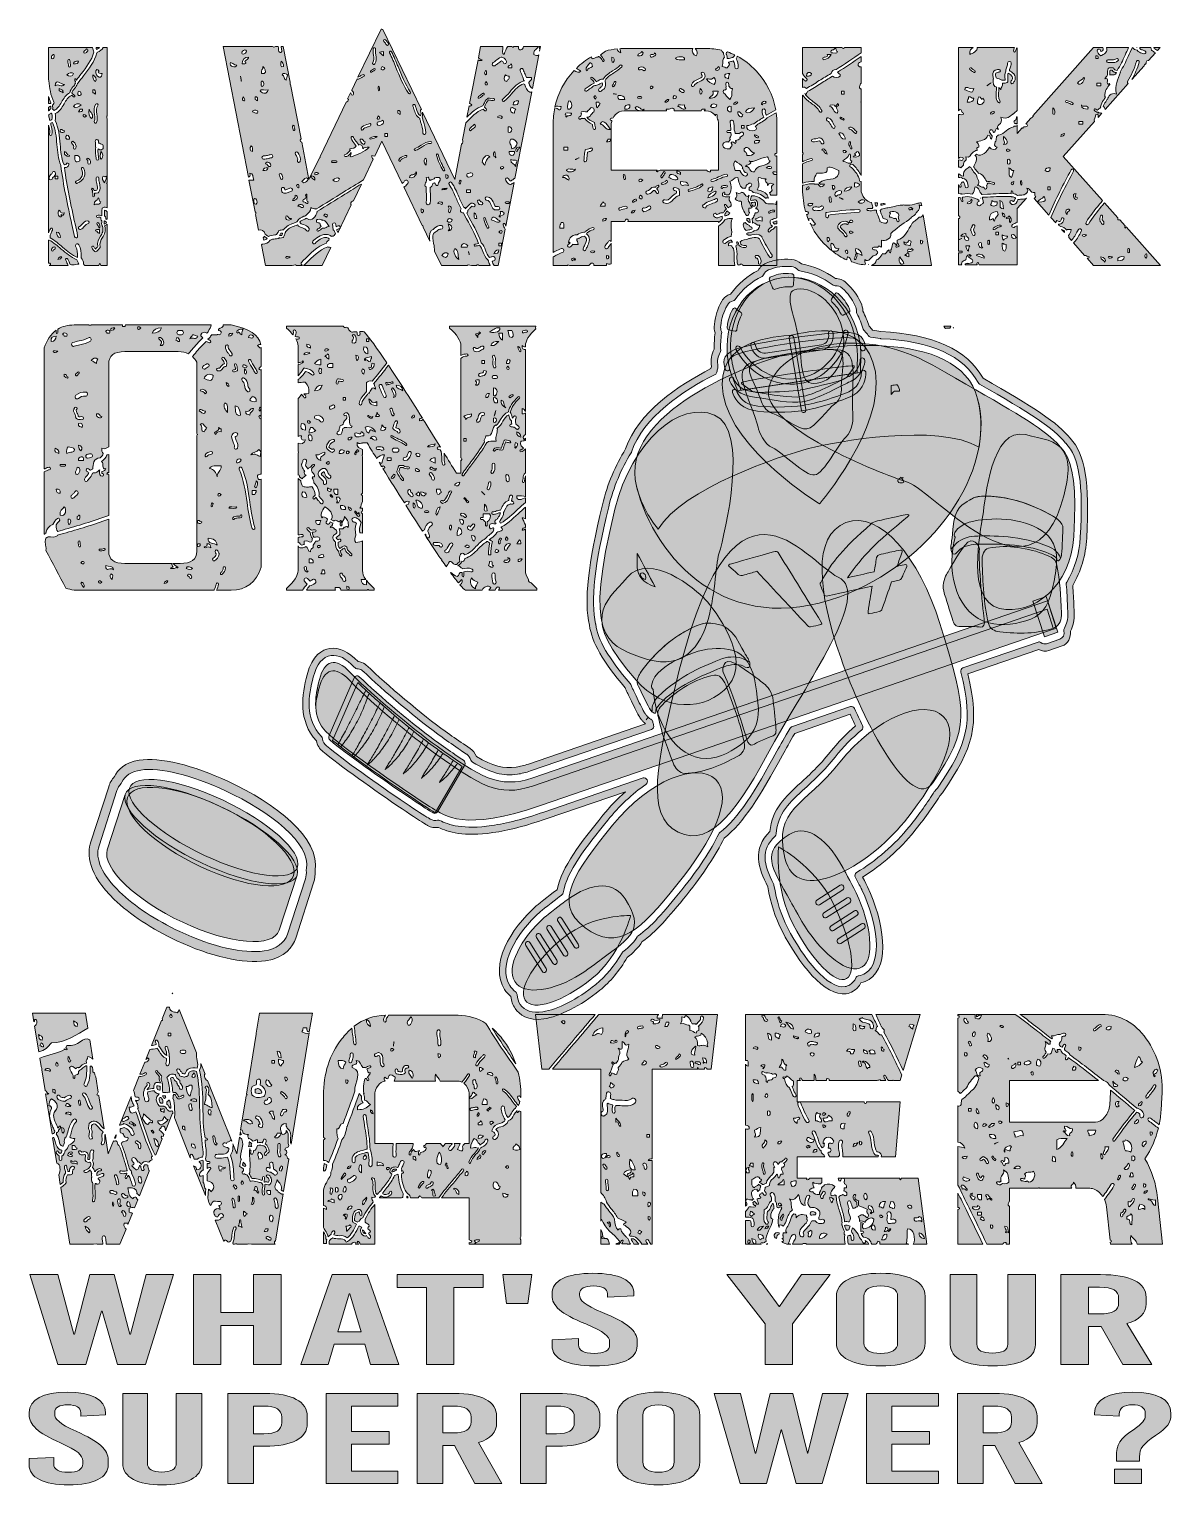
# Model space of a CAD drawing. Header units: inches. Extents: x 0.8 to 14.2, y -17.5 to -0.5.
import ezdxf

# ---------------------------------------------------------------- set-up
doc = ezdxf.new("R2010")
doc.units = ezdxf.units.IN
doc.header["$MEASUREMENT"] = 0
doc.layers.add('Layer 1', color=7, linetype='Continuous')

# ---------------------------------------------------------------- blocks, each defined once
blk = doc.blocks.new('block 4')
at = {"layer": 'Layer 1', "true_color": 0xf2f2f2}
h = blk.add_hatch(color=7, dxfattribs=at)
h.dxf.hatch_style = 2
edge = h.paths.add_edge_path()
edge.add_spline(control_points=[(2.544, -11.151), (2.255, -11.016), (1.995, -10.844), (1.811, -10.667), (1.501, -10.369), (1.491, -10.137), (1.537, -9.995), (1.537, -9.995), (1.747, -9.348), (1.747, -9.348), (1.761, -9.303), (1.784, -9.264), (1.814, -9.229), (1.851, -9.154), (1.931, -9.063), (2.105, -9.037), (2.347, -9.001), (2.737, -9.094), (3.149, -9.287), (3.688, -9.54), (4.235, -9.947), (4.164, -10.333), (4.167, -10.382), (4.161, -10.429), (4.147, -10.473), (4.147, -10.473), (3.937, -11.12), (3.937, -11.12), (3.904, -11.223), (3.816, -11.352), (3.585, -11.387), (3.33, -11.426), (2.941, -11.337), (2.544, -11.151)], knot_values=[0, 0, 0, 0, 1, 1, 1, 2, 2, 2, 3, 3, 3, 4, 4, 4, 5, 5, 5, 6, 6, 6, 7, 7, 7, 8, 8, 8, 9, 9, 9, 10, 10, 10, 11, 11, 11, 11], degree=3, periodic=1)
edge = h.paths.add_edge_path()
edge.add_spline(control_points=[(1.902, -9.296), (1.902, -9.296), (1.899, -9.304), (1.899, -9.304), (1.899, -9.304), (1.893, -9.31), (1.893, -9.31), (1.871, -9.334), (1.854, -9.362), (1.844, -9.393), (1.844, -9.393), (1.634, -10.04), (1.634, -10.04), (1.585, -10.194), (1.668, -10.38), (1.875, -10.579), (2.05, -10.748), (2.3, -10.913), (2.579, -11.044), (2.96, -11.222), (3.329, -11.307), (3.566, -11.271), (3.711, -11.249), (3.805, -11.181), (3.84, -11.075), (3.84, -11.075), (4.05, -10.427), (4.05, -10.427), (4.06, -10.396), (4.063, -10.363), (4.061, -10.328), (4.061, -10.328), (4.06, -10.318), (4.06, -10.318), (4.06, -10.318), (4.062, -10.309), (4.062, -10.309), (4.124, -10.014), (3.63, -9.637), (3.114, -9.395), (2.719, -9.21), (2.348, -9.119), (2.124, -9.153), (2.013, -9.17), (1.938, -9.218), (1.902, -9.296)], knot_values=[0, 0, 0, 0, 1, 1, 1, 2, 2, 2, 3, 3, 3, 4, 4, 4, 5, 5, 5, 6, 6, 6, 7, 7, 7, 8, 8, 8, 9, 9, 9, 10, 10, 10, 11, 11, 11, 12, 12, 12, 13, 13, 13, 14, 14, 14, 15, 15, 15, 15], degree=3, periodic=1)
at = {"layer": 'Layer 1', "lineweight": 0}
for points, knots in [([(2.544, -11.151), (2.255, -11.016), (1.995, -10.844), (1.811, -10.667), (1.501, -10.369), (1.491, -10.137), (1.537, -9.995), (1.537, -9.995), (1.747, -9.348), (1.747, -9.348), (1.761, -9.303), (1.784, -9.264), (1.814, -9.229), (1.851, -9.154), (1.931, -9.063), (2.105, -9.037), (2.347, -9.001), (2.737, -9.094), (3.149, -9.287), (3.688, -9.54), (4.235, -9.947), (4.164, -10.333), (4.167, -10.382), (4.161, -10.429), (4.147, -10.473), (4.147, -10.473), (3.937, -11.12), (3.937, -11.12), (3.904, -11.223), (3.816, -11.352), (3.585, -11.387), (3.33, -11.426), (2.941, -11.337), (2.544, -11.151)], [0, 0, 0, 0, 1, 1, 1, 2, 2, 2, 3, 3, 3, 4, 4, 4, 5, 5, 5, 6, 6, 6, 7, 7, 7, 8, 8, 8, 9, 9, 9, 10, 10, 10, 11, 11, 11, 11]), ([(1.902, -9.296), (1.902, -9.296), (1.899, -9.304), (1.899, -9.304), (1.899, -9.304), (1.893, -9.31), (1.893, -9.31), (1.871, -9.334), (1.854, -9.362), (1.844, -9.393), (1.844, -9.393), (1.634, -10.04), (1.634, -10.04), (1.585, -10.194), (1.668, -10.38), (1.875, -10.579), (2.05, -10.748), (2.3, -10.913), (2.579, -11.044), (2.96, -11.222), (3.329, -11.307), (3.566, -11.271), (3.711, -11.249), (3.805, -11.181), (3.84, -11.075), (3.84, -11.075), (4.05, -10.427), (4.05, -10.427), (4.06, -10.396), (4.063, -10.363), (4.061, -10.328), (4.061, -10.328), (4.06, -10.318), (4.06, -10.318), (4.06, -10.318), (4.062, -10.309), (4.062, -10.309), (4.124, -10.014), (3.63, -9.637), (3.114, -9.395), (2.719, -9.21), (2.348, -9.119), (2.124, -9.153), (2.013, -9.17), (1.938, -9.218), (1.902, -9.296)], [0, 0, 0, 0, 1, 1, 1, 2, 2, 2, 3, 3, 3, 4, 4, 4, 5, 5, 5, 6, 6, 6, 7, 7, 7, 8, 8, 8, 9, 9, 9, 10, 10, 10, 11, 11, 11, 12, 12, 12, 13, 13, 13, 14, 14, 14, 15, 15, 15, 15])]:
    blk.add_open_spline(points, degree=3, knots=knots, dxfattribs=at)
blk = doc.blocks.new('block 5')
at = {"layer": 'Layer 1', "true_color": 0x334466}
h = blk.add_hatch(color=177, dxfattribs=at)
h.dxf.hatch_style = 2
edge = h.paths.add_edge_path()
edge.add_spline(control_points=[(3.958, -10.289), (4.016, -10.11), (3.622, -9.758), (3.079, -9.503), (2.536, -9.248), (2.048, -9.187), (1.99, -9.366), (1.932, -9.546), (2.325, -9.897), (2.869, -10.152), (3.412, -10.407), (3.9, -10.468), (3.958, -10.289)], knot_values=[0, 0, 0, 0, 1, 1, 1, 2, 2, 2, 3, 3, 3, 4, 4, 4, 4], degree=3, periodic=1)
at = {"layer": 'Layer 1', "true_color": 0x1a2233}
h = blk.add_hatch(color=179, dxfattribs=at)
h.dxf.hatch_style = 2
edge = h.paths.add_edge_path()
edge.add_spline(control_points=[(3.054, -9.579), (2.499, -9.318), (2.001, -9.255), (1.941, -9.439), (1.941, -9.439), (1.731, -10.086), (1.731, -10.086), (1.664, -10.295), (2.059, -10.676), (2.614, -10.936), (3.17, -11.196), (3.675, -11.238), (3.743, -11.029), (3.743, -11.029), (3.953, -10.382), (3.953, -10.382), (4.012, -10.198), (3.61, -9.839), (3.054, -9.579)], knot_values=[0, 0, 0, 0, 1, 1, 1, 2, 2, 2, 3, 3, 3, 4, 4, 4, 5, 5, 5, 6, 6, 6, 6], degree=3, periodic=1)
h = blk.add_hatch(color=179, dxfattribs=at)
h.dxf.hatch_style = 2
edge = h.paths.add_edge_path()
edge.add_spline(control_points=[(3.953, -10.382), (4.012, -10.198), (3.61, -9.839), (3.054, -9.579), (2.499, -9.318), (2.001, -9.255), (1.941, -9.439), (1.882, -9.622), (2.284, -9.981), (2.84, -10.242), (3.395, -10.502), (3.893, -10.565), (3.953, -10.382)], knot_values=[0, 0, 0, 0, 1, 1, 1, 2, 2, 2, 3, 3, 3, 4, 4, 4, 4], degree=3, periodic=1)
at = {"layer": 'Layer 1', "true_color": 0x334466}
h = blk.add_hatch(color=177, dxfattribs=at)
h.dxf.hatch_style = 2
edge = h.paths.add_edge_path()
edge.add_spline(control_points=[(3.912, -10.388), (3.975, -10.193), (3.591, -9.83), (3.054, -9.579), (2.517, -9.327), (2.031, -9.281), (1.968, -9.476), (1.905, -9.671), (2.288, -10.034), (2.825, -10.285), (3.362, -10.537), (3.848, -10.583), (3.912, -10.388)], knot_values=[0, 0, 0, 0, 1, 1, 1, 2, 2, 2, 3, 3, 3, 4, 4, 4, 4], degree=3, periodic=1)
at = {"layer": 'Layer 1', "lineweight": 0}
for points, knots in [([(3.958, -10.289), (4.016, -10.11), (3.622, -9.758), (3.079, -9.503), (2.536, -9.248), (2.048, -9.187), (1.99, -9.366), (1.932, -9.546), (2.325, -9.897), (2.869, -10.152), (3.412, -10.407), (3.9, -10.468), (3.958, -10.289)], [0, 0, 0, 0, 1, 1, 1, 2, 2, 2, 3, 3, 3, 4, 4, 4, 4]), ([(3.054, -9.579), (2.499, -9.318), (2.001, -9.255), (1.941, -9.439), (1.941, -9.439), (1.731, -10.086), (1.731, -10.086), (1.664, -10.295), (2.059, -10.676), (2.614, -10.936), (3.17, -11.196), (3.675, -11.238), (3.743, -11.029), (3.743, -11.029), (3.953, -10.382), (3.953, -10.382), (4.012, -10.198), (3.61, -9.839), (3.054, -9.579)], [0, 0, 0, 0, 1, 1, 1, 2, 2, 2, 3, 3, 3, 4, 4, 4, 5, 5, 5, 6, 6, 6, 6]), ([(3.953, -10.382), (4.012, -10.198), (3.61, -9.839), (3.054, -9.579), (2.499, -9.318), (2.001, -9.255), (1.941, -9.439), (1.882, -9.622), (2.284, -9.981), (2.84, -10.242), (3.395, -10.502), (3.893, -10.565), (3.953, -10.382)], [0, 0, 0, 0, 1, 1, 1, 2, 2, 2, 3, 3, 3, 4, 4, 4, 4]), ([(3.912, -10.388), (3.975, -10.193), (3.591, -9.83), (3.054, -9.579), (2.517, -9.327), (2.031, -9.281), (1.968, -9.476), (1.905, -9.671), (2.288, -10.034), (2.825, -10.285), (3.362, -10.537), (3.848, -10.583), (3.912, -10.388)], [0, 0, 0, 0, 1, 1, 1, 2, 2, 2, 3, 3, 3, 4, 4, 4, 4])]:
    blk.add_open_spline(points, degree=3, knots=knots, dxfattribs=at)
blk = doc.blocks.new('block 6')
at = {"layer": 'Layer 1', "true_color": 0xf2f2f2}
h = blk.add_hatch(color=7, dxfattribs=at)
h.dxf.hatch_style = 2
edge = h.paths.add_edge_path()
edge.add_spline(control_points=[(9.632, -11.037), (9.552, -10.884), (9.496, -10.709), (9.464, -10.519), (9.353, -10.303), (9.282, -10.077), (9.489, -9.872), (9.515, -9.608), (9.67, -9.466), (9.85, -9.301), (9.954, -9.206), (10.071, -9.098), (10.195, -8.944), (10.287, -8.83), (10.387, -8.726), (10.493, -8.636), (10.471, -8.592), (10.449, -8.546), (10.428, -8.5), (10.428, -8.5), (9.781, -8.723), (9.781, -8.723), (9.722, -8.824), (9.676, -8.905), (9.636, -8.979), (9.382, -9.448), (9.179, -9.775), (8.954, -9.951), (8.858, -10.147), (8.711, -10.37), (8.516, -10.613), (8.298, -10.884), (8.149, -11.053), (7.995, -11.162), (7.949, -11.236), (7.882, -11.297), (7.82, -11.347), (7.728, -11.504), (7.62, -11.634), (7.497, -11.732), (7.27, -11.915), (7.026, -12.039), (6.843, -12.067), (6.652, -12.095), (6.555, -12.016), (6.507, -11.945), (6.479, -11.905), (6.462, -11.857), (6.456, -11.806), (6.427, -11.782), (6.402, -11.754), (6.382, -11.722), (6.202, -11.438), (6.449, -11.015), (6.754, -10.744), (6.793, -10.709), (6.968, -10.576), (6.998, -10.554), (7.05, -10.285), (7.274, -10.006), (7.533, -9.683), (7.614, -9.583), (7.703, -9.489), (7.797, -9.406), (7.797, -9.406), (6.868, -9.725), (6.868, -9.725), (6.633, -9.806), (6.425, -9.86), (6.247, -9.886), (5.905, -9.937), (5.719, -9.877), (5.608, -9.824), (5.565, -9.833), (5.52, -9.825), (5.48, -9.801), (5.48, -9.801), (5.477, -9.799), (5.477, -9.799), (5.472, -9.795), (5.466, -9.792), (5.461, -9.789), (5.461, -9.789), (5.458, -9.787), (5.458, -9.787), (5.414, -9.762), (5.313, -9.696), (5.183, -9.608), (4.867, -9.394), (4.442, -9.093), (4.255, -8.937), (4.217, -8.905), (4.19, -8.861), (4.179, -8.811), (3.964, -8.575), (4.008, -8.273), (4.07, -8.036), (4.131, -7.806), (4.249, -7.742), (4.337, -7.729), (4.445, -7.713), (4.556, -7.765), (4.668, -7.883), (4.697, -7.887), (4.725, -7.897), (4.75, -7.914), (4.753, -7.916), (4.756, -7.918), (4.758, -7.92), (4.765, -7.926), (4.771, -7.931), (4.777, -7.937), (4.988, -8.14), (5.432, -8.517), (5.688, -8.699), (5.755, -8.746), (5.832, -8.801), (5.901, -8.847), (5.924, -8.863), (5.947, -8.879), (5.97, -8.893), (5.973, -8.895), (5.976, -8.897), (5.978, -8.899), (6.011, -8.922), (6.037, -8.956), (6.053, -8.994), (6.244, -9.107), (6.371, -9.141), (6.52, -9.119), (6.564, -9.112), (6.61, -9.101), (6.661, -9.083), (6.661, -9.083), (8.034, -8.611), (8.034, -8.611), (8.029, -8.607), (8.024, -8.603), (8.02, -8.599), (8.02, -8.599), (8.017, -8.597), (8.017, -8.597), (8.013, -8.593), (8.008, -8.588), (8.004, -8.584), (8.003, -8.582), (8.001, -8.581), (7.999, -8.579), (7.995, -8.574), (7.991, -8.569), (7.988, -8.566), (7.987, -8.564), (7.985, -8.562), (7.983, -8.559), (7.979, -8.555), (7.976, -8.55), (7.972, -8.544), (7.971, -8.542), (7.969, -8.541), (7.968, -8.539), (7.963, -8.531), (7.959, -8.524), (7.955, -8.517), (7.927, -8.47), (7.89, -8.391), (7.856, -8.321), (7.844, -8.296), (7.822, -8.25), (7.819, -8.244), (7.809, -8.227), (7.801, -8.208), (7.795, -8.189), (7.533, -7.884), (7.404, -7.657), (7.376, -7.455), (7.311, -7.174), (7.359, -6.739), (7.529, -6.045), (7.588, -5.804), (7.679, -5.584), (7.8, -5.392), (7.942, -4.966), (8.418, -4.647), (8.799, -4.452), (8.801, -4.443), (8.803, -4.434), (8.805, -4.426), (8.794, -4.351), (8.805, -4.283), (8.837, -4.223), (8.836, -4.16), (8.839, -4.096), (8.848, -4.034), (8.838, -4.002), (8.834, -3.967), (8.839, -3.934), (8.853, -3.823), (8.875, -3.758), (8.926, -3.663), (8.949, -3.62), (8.986, -3.59), (9.029, -3.579), (9.115, -3.459), (9.227, -3.363), (9.353, -3.301), (9.373, -3.262), (9.406, -3.232), (9.445, -3.217), (9.503, -3.195), (9.547, -3.183), (9.591, -3.176), (9.635, -3.17), (9.68, -3.169), (9.742, -3.173), (9.784, -3.176), (9.826, -3.195), (9.858, -3.226), (9.999, -3.249), (10.136, -3.308), (10.257, -3.397), (10.302, -3.395), (10.347, -3.413), (10.383, -3.447), (10.462, -3.522), (10.504, -3.579), (10.554, -3.679), (10.569, -3.71), (10.578, -3.744), (10.578, -3.778), (10.607, -3.835), (10.631, -3.894), (10.651, -3.955), (10.665, -3.969), (10.679, -3.984), (10.691, -4.001), (10.724, -4.006), (10.757, -4.011), (10.79, -4.017), (11.399, -4.047), (11.801, -4.231), (11.986, -4.565), (12.574, -4.902), (12.862, -5.085), (13.005, -5.268), (13.182, -5.453), (13.236, -5.781), (13.199, -6.437), (13.188, -6.638), (13.131, -6.828), (13.035, -6.99), (13.043, -7.073), (13.046, -7.152), (13.05, -7.242), (13.05, -7.242), (13.05, -7.255), (13.05, -7.255), (13.051, -7.275), (13.052, -7.296), (13.053, -7.317), (13.056, -7.394), (13.041, -7.467), (13.008, -7.526), (13.018, -7.604), (12.978, -7.677), (12.91, -7.7), (12.91, -7.7), (12.756, -7.754), (12.756, -7.754), (12.717, -7.767), (12.675, -7.762), (12.639, -7.74), (12.639, -7.74), (11.807, -8.026), (11.807, -8.026), (11.954, -8.634), (11.866, -8.897), (11.519, -9.406), (11.507, -9.425), (11.493, -9.441), (11.479, -9.456), (11.396, -9.587), (11.295, -9.728), (11.178, -9.873), (11.014, -10.077), (10.796, -10.27), (10.574, -10.408), (10.605, -10.466), (10.625, -10.504), (10.633, -10.521), (10.822, -10.927), (10.908, -11.439), (10.65, -11.605), (10.621, -11.623), (10.589, -11.636), (10.555, -11.643), (10.533, -11.687), (10.501, -11.721), (10.463, -11.744), (10.439, -11.758), (10.412, -11.768), (10.384, -11.772), (10.128, -11.81), (9.828, -11.417), (9.632, -11.037)], knot_values=[0, 0, 0, 0, 1, 1, 1, 2, 2, 2, 3, 3, 3, 4, 4, 4, 5, 5, 5, 6, 6, 6, 7, 7, 7, 8, 8, 8, 9, 9, 9, 10, 10, 10, 11, 11, 11, 12, 12, 12, 13, 13, 13, 14, 14, 14, 15, 15, 15, 16, 16, 16, 17, 17, 17, 18, 18, 18, 19, 19, 19, 20, 20, 20, 21, 21, 21, 22, 22, 22, 23, 23, 23, 24, 24, 24, 25, 25, 25, 26, 26, 26, 27, 27, 27, 28, 28, 28, 29, 29, 29, 30, 30, 30, 31, 31, 31, 32, 32, 32, 33, 33, 33, 34, 34, 34, 35, 35, 35, 36, 36, 36, 37, 37, 37, 38, 38, 38, 39, 39, 39, 40, 40, 40, 41, 41, 41, 42, 42, 42, 43, 43, 43, 44, 44, 44, 45, 45, 45, 46, 46, 46, 47, 47, 47, 48, 48, 48, 49, 49, 49, 50, 50, 50, 51, 51, 51, 52, 52, 52, 53, 53, 53, 54, 54, 54, 55, 55, 55, 56, 56, 56, 57, 57, 57, 58, 58, 58, 59, 59, 59, 60, 60, 60, 61, 61, 61, 62, 62, 62, 63, 63, 63, 64, 64, 64, 65, 65, 65, 66, 66, 66, 67, 67, 67, 68, 68, 68, 69, 69, 69, 70, 70, 70, 71, 71, 71, 72, 72, 72, 73, 73, 73, 74, 74, 74, 75, 75, 75, 76, 76, 76, 77, 77, 77, 78, 78, 78, 79, 79, 79, 80, 80, 80, 81, 81, 81, 82, 82, 82, 83, 83, 83, 84, 84, 84, 85, 85, 85, 86, 86, 86, 87, 87, 87, 88, 88, 88, 89, 89, 89, 90, 90, 90, 91, 91, 91, 92, 92, 92, 93, 93, 93, 94, 94, 94, 95, 95, 95, 96, 96, 96, 97, 97, 97, 98, 98, 98, 99, 99, 99, 100, 100, 100, 101, 101, 101, 101], degree=3, periodic=1)
edge = h.paths.add_edge_path()
edge.add_spline(control_points=[(10.524, -11.563), (10.524, -11.563), (10.528, -11.562), (10.528, -11.562), (10.558, -11.558), (10.585, -11.548), (10.61, -11.532), (10.817, -11.398), (10.745, -10.94), (10.567, -10.556), (10.561, -10.543), (10.542, -10.507), (10.49, -10.41), (10.485, -10.4), (10.484, -10.389), (10.486, -10.378), (10.488, -10.367), (10.495, -10.358), (10.503, -10.353), (10.729, -10.219), (10.954, -10.023), (11.121, -9.816), (11.237, -9.671), (11.337, -9.532), (11.418, -9.402), (11.42, -9.4), (11.422, -9.398), (11.424, -9.396), (11.436, -9.383), (11.448, -9.369), (11.458, -9.354), (11.801, -8.85), (11.877, -8.612), (11.725, -8.006), (11.72, -7.985), (11.73, -7.963), (11.748, -7.957), (11.748, -7.957), (12.629, -7.654), (12.629, -7.654), (12.64, -7.65), (12.653, -7.652), (12.663, -7.66), (12.683, -7.676), (12.708, -7.681), (12.73, -7.673), (12.73, -7.673), (12.885, -7.62), (12.885, -7.62), (12.921, -7.608), (12.942, -7.566), (12.932, -7.524), (12.929, -7.512), (12.931, -7.5), (12.937, -7.49), (12.966, -7.444), (12.981, -7.382), (12.978, -7.317), (12.977, -7.295), (12.976, -7.275), (12.975, -7.254), (12.975, -7.254), (12.974, -7.241), (12.974, -7.241), (12.971, -7.147), (12.967, -7.065), (12.959, -6.98), (12.958, -6.97), (12.96, -6.96), (12.965, -6.952), (13.058, -6.8), (13.114, -6.618), (13.124, -6.427), (13.16, -5.798), (13.112, -5.49), (12.954, -5.326), (12.953, -5.325), (12.952, -5.324), (12.951, -5.323), (12.816, -5.149), (12.532, -4.97), (11.945, -4.633), (11.938, -4.629), (11.932, -4.623), (11.928, -4.616), (11.761, -4.302), (11.377, -4.129), (10.788, -4.101), (10.787, -4.1), (10.785, -4.1), (10.783, -4.1), (10.746, -4.093), (10.707, -4.087), (10.669, -4.082), (10.658, -4.081), (10.648, -4.074), (10.641, -4.063), (10.629, -4.044), (10.614, -4.026), (10.597, -4.011), (10.59, -4.006), (10.586, -3.998), (10.583, -3.99), (10.564, -3.927), (10.538, -3.865), (10.508, -3.806), (10.504, -3.799), (10.502, -3.79), (10.502, -3.782), (10.504, -3.76), (10.499, -3.737), (10.489, -3.716), (10.443, -3.625), (10.409, -3.578), (10.336, -3.51), (10.313, -3.488), (10.283, -3.477), (10.255, -3.481), (10.246, -3.482), (10.237, -3.48), (10.229, -3.474), (10.112, -3.385), (9.977, -3.327), (9.839, -3.307), (9.831, -3.306), (9.822, -3.301), (9.816, -3.294), (9.797, -3.272), (9.77, -3.258), (9.742, -3.256), (9.685, -3.253), (9.644, -3.254), (9.605, -3.259), (9.565, -3.265), (9.526, -3.276), (9.473, -3.296), (9.447, -3.306), (9.426, -3.327), (9.415, -3.353), (9.411, -3.362), (9.405, -3.369), (9.397, -3.372), (9.273, -3.432), (9.164, -3.525), (9.081, -3.644), (9.075, -3.652), (9.067, -3.657), (9.058, -3.658), (9.03, -3.663), (9.006, -3.682), (8.991, -3.709), (8.944, -3.796), (8.927, -3.85), (8.913, -3.95), (8.91, -3.972), (8.913, -3.996), (8.922, -4.016), (8.925, -4.024), (8.926, -4.033), (8.924, -4.041), (8.914, -4.105), (8.91, -4.172), (8.913, -4.238), (8.913, -4.246), (8.911, -4.255), (8.907, -4.262), (8.879, -4.308), (8.87, -4.363), (8.881, -4.425), (8.882, -4.432), (8.882, -4.439), (8.88, -4.445), (8.875, -4.461), (8.871, -4.477), (8.868, -4.493), (8.866, -4.505), (8.858, -4.515), (8.848, -4.52), (8.476, -4.709), (8.003, -5.02), (7.869, -5.429), (7.868, -5.432), (7.867, -5.435), (7.865, -5.438), (7.748, -5.624), (7.659, -5.837), (7.602, -6.071), (7.435, -6.752), (7.388, -7.175), (7.449, -7.441), (7.45, -7.442), (7.45, -7.444), (7.45, -7.445), (7.475, -7.63), (7.6, -7.845), (7.854, -8.141), (7.859, -8.146), (7.862, -8.153), (7.864, -8.16), (7.868, -8.174), (7.873, -8.188), (7.882, -8.201), (7.886, -8.21), (7.899, -8.235), (7.922, -8.285), (7.955, -8.354), (7.992, -8.431), (8.017, -8.474), (8.02, -8.48), (8.024, -8.486), (8.028, -8.491), (8.028, -8.491), (8.03, -8.495), (8.03, -8.495), (8.033, -8.499), (8.036, -8.503), (8.039, -8.507), (8.04, -8.508), (8.041, -8.509), (8.043, -8.511), (8.045, -8.514), (8.048, -8.518), (8.051, -8.521), (8.051, -8.521), (8.054, -8.524), (8.054, -8.524), (8.057, -8.528), (8.06, -8.531), (8.064, -8.534), (8.064, -8.534), (8.041, -8.566), (8.041, -8.566), (8.041, -8.566), (8.065, -8.535), (8.065, -8.535), (8.075, -8.544), (8.086, -8.552), (8.097, -8.558), (8.108, -8.564), (8.116, -8.575), (8.118, -8.587), (8.121, -8.601), (8.125, -8.614), (8.128, -8.627), (8.133, -8.648), (8.123, -8.669), (8.104, -8.676), (8.104, -8.676), (6.687, -9.163), (6.687, -9.163), (6.632, -9.182), (6.582, -9.194), (6.534, -9.202), (6.534, -9.202), (6.534, -9.202), (6.534, -9.202), (6.364, -9.227), (6.221, -9.188), (6.007, -9.06), (5.999, -9.055), (5.992, -9.046), (5.989, -9.036), (5.979, -9.008), (5.962, -8.984), (5.939, -8.968), (5.938, -8.967), (5.936, -8.966), (5.935, -8.965), (5.912, -8.95), (5.888, -8.934), (5.864, -8.918), (5.795, -8.871), (5.717, -8.816), (5.65, -8.769), (5.391, -8.585), (4.943, -8.204), (4.73, -7.999), (4.726, -7.995), (4.722, -7.992), (4.717, -7.988), (4.716, -7.987), (4.715, -7.986), (4.713, -7.985), (4.695, -7.973), (4.675, -7.966), (4.654, -7.966), (4.644, -7.965), (4.635, -7.961), (4.628, -7.953), (4.628, -7.953), (4.623, -7.949), (4.623, -7.949), (4.528, -7.845), (4.436, -7.799), (4.351, -7.812), (4.254, -7.826), (4.182, -7.913), (4.143, -8.064), (4.143, -8.064), (4.143, -8.064), (4.143, -8.064), (4.085, -8.281), (4.044, -8.557), (4.238, -8.761), (4.244, -8.768), (4.249, -8.777), (4.25, -8.786), (4.256, -8.82), (4.272, -8.85), (4.298, -8.871), (4.483, -9.026), (4.905, -9.325), (5.219, -9.537), (5.348, -9.624), (5.447, -9.689), (5.49, -9.714), (5.49, -9.714), (5.494, -9.716), (5.494, -9.716), (5.499, -9.719), (5.506, -9.723), (5.512, -9.727), (5.512, -9.727), (5.513, -9.728), (5.513, -9.728), (5.54, -9.744), (5.571, -9.748), (5.599, -9.74), (5.607, -9.738), (5.616, -9.739), (5.624, -9.743), (5.725, -9.793), (5.898, -9.853), (6.233, -9.803), (6.407, -9.778), (6.611, -9.725), (6.842, -9.645), (6.842, -9.645), (8.004, -9.245), (8.004, -9.245), (8.022, -9.239), (8.042, -9.249), (8.051, -9.268), (8.059, -9.288), (8.054, -9.31), (8.038, -9.321), (7.878, -9.431), (7.723, -9.576), (7.59, -9.741), (7.333, -10.061), (7.111, -10.338), (7.069, -10.59), (7.067, -10.6), (7.061, -10.609), (7.054, -10.615), (7.054, -10.615), (7.044, -10.622), (7.044, -10.622), (7.016, -10.643), (6.839, -10.779), (6.803, -10.81), (6.514, -11.067), (6.298, -11.447), (6.443, -11.676), (6.461, -11.705), (6.484, -11.73), (6.511, -11.749), (6.521, -11.757), (6.528, -11.77), (6.529, -11.783), (6.532, -11.827), (6.544, -11.865), (6.566, -11.897), (6.616, -11.972), (6.707, -12.002), (6.829, -11.984), (7.001, -11.958), (7.233, -11.839), (7.451, -11.664), (7.568, -11.569), (7.672, -11.444), (7.759, -11.292), (7.762, -11.288), (7.765, -11.285), (7.768, -11.282), (7.853, -11.214), (7.903, -11.162), (7.936, -11.106), (7.938, -11.102), (7.942, -11.098), (7.946, -11.095), (8.095, -10.992), (8.247, -10.819), (8.458, -10.555), (8.653, -10.313), (8.798, -10.093), (8.891, -9.9), (8.894, -9.894), (8.898, -9.89), (8.902, -9.886), (9.119, -9.72), (9.319, -9.398), (9.571, -8.933), (9.613, -8.856), (9.662, -8.77), (9.725, -8.663), (9.729, -8.655), (9.736, -8.649), (9.744, -8.647), (9.744, -8.647), (10.433, -8.41), (10.433, -8.41), (10.45, -8.404), (10.47, -8.413), (10.479, -8.432), (10.51, -8.5), (10.542, -8.567), (10.574, -8.63), (10.584, -8.649), (10.58, -8.671), (10.565, -8.683), (10.453, -8.775), (10.348, -8.882), (10.253, -9.001), (10.125, -9.16), (10.005, -9.27), (9.9, -9.367), (9.721, -9.53), (9.581, -9.659), (9.563, -9.9), (9.562, -9.91), (9.558, -9.92), (9.551, -9.927), (9.377, -10.089), (9.415, -10.261), (9.532, -10.486), (9.535, -10.491), (9.536, -10.496), (9.537, -10.501), (9.567, -10.684), (9.62, -10.852), (9.696, -10.998), (9.885, -11.364), (10.166, -11.719), (10.37, -11.689), (10.389, -11.686), (10.408, -11.679), (10.425, -11.669), (10.455, -11.651), (10.479, -11.623), (10.496, -11.585), (10.501, -11.573), (10.511, -11.565), (10.523, -11.563), (10.523, -11.563), (10.524, -11.563), (10.524, -11.563)], knot_values=[0, 0, 0, 0, 1, 1, 1, 2, 2, 2, 3, 3, 3, 4, 4, 4, 5, 5, 5, 6, 6, 6, 7, 7, 7, 8, 8, 8, 9, 9, 9, 10, 10, 10, 11, 11, 11, 12, 12, 12, 13, 13, 13, 14, 14, 14, 15, 15, 15, 16, 16, 16, 17, 17, 17, 18, 18, 18, 19, 19, 19, 20, 20, 20, 21, 21, 21, 22, 22, 22, 23, 23, 23, 24, 24, 24, 25, 25, 25, 26, 26, 26, 27, 27, 27, 28, 28, 28, 29, 29, 29, 30, 30, 30, 31, 31, 31, 32, 32, 32, 33, 33, 33, 34, 34, 34, 35, 35, 35, 36, 36, 36, 37, 37, 37, 38, 38, 38, 39, 39, 39, 40, 40, 40, 41, 41, 41, 42, 42, 42, 43, 43, 43, 44, 44, 44, 45, 45, 45, 46, 46, 46, 47, 47, 47, 48, 48, 48, 49, 49, 49, 50, 50, 50, 51, 51, 51, 52, 52, 52, 53, 53, 53, 54, 54, 54, 55, 55, 55, 56, 56, 56, 57, 57, 57, 58, 58, 58, 59, 59, 59, 60, 60, 60, 61, 61, 61, 62, 62, 62, 63, 63, 63, 64, 64, 64, 65, 65, 65, 66, 66, 66, 67, 67, 67, 68, 68, 68, 69, 69, 69, 70, 70, 70, 71, 71, 71, 72, 72, 72, 73, 73, 73, 74, 74, 74, 75, 75, 75, 76, 76, 76, 77, 77, 77, 78, 78, 78, 79, 79, 79, 80, 80, 80, 81, 81, 81, 82, 82, 82, 83, 83, 83, 84, 84, 84, 85, 85, 85, 86, 86, 86, 87, 87, 87, 88, 88, 88, 89, 89, 89, 90, 90, 90, 91, 91, 91, 92, 92, 92, 93, 93, 93, 94, 94, 94, 95, 95, 95, 96, 96, 96, 97, 97, 97, 98, 98, 98, 99, 99, 99, 100, 100, 100, 101, 101, 101, 102, 102, 102, 103, 103, 103, 104, 104, 104, 105, 105, 105, 106, 106, 106, 107, 107, 107, 108, 108, 108, 109, 109, 109, 110, 110, 110, 111, 111, 111, 112, 112, 112, 113, 113, 113, 114, 114, 114, 115, 115, 115, 116, 116, 116, 117, 117, 117, 118, 118, 118, 119, 119, 119, 120, 120, 120, 121, 121, 121, 122, 122, 122, 123, 123, 123, 124, 124, 124, 125, 125, 125, 126, 126, 126, 127, 127, 127, 128, 128, 128, 129, 129, 129, 130, 130, 130, 131, 131, 131, 132, 132, 132, 133, 133, 133, 134, 134, 134, 135, 135, 135, 136, 136, 136, 137, 137, 137, 138, 138, 138, 139, 139, 139, 140, 140, 140, 141, 141, 141, 142, 142, 142, 143, 143, 143, 144, 144, 144, 145, 145, 145, 146, 146, 146, 147, 147, 147, 148, 148, 148, 149, 149, 149, 150, 150, 150, 151, 151, 151, 152, 152, 152, 152], degree=3, periodic=1)
at = {"layer": 'Layer 1', "lineweight": 0}
for points, knots in [([(9.632, -11.037), (9.552, -10.884), (9.496, -10.709), (9.464, -10.519), (9.353, -10.303), (9.282, -10.077), (9.489, -9.872), (9.515, -9.608), (9.67, -9.466), (9.85, -9.301), (9.954, -9.206), (10.071, -9.098), (10.195, -8.944), (10.287, -8.83), (10.387, -8.726), (10.493, -8.636), (10.471, -8.592), (10.449, -8.546), (10.428, -8.5), (10.428, -8.5), (9.781, -8.723), (9.781, -8.723), (9.722, -8.824), (9.676, -8.905), (9.636, -8.979), (9.382, -9.448), (9.179, -9.775), (8.954, -9.951), (8.858, -10.147), (8.711, -10.37), (8.516, -10.613), (8.298, -10.884), (8.149, -11.053), (7.995, -11.162), (7.949, -11.236), (7.882, -11.297), (7.82, -11.347), (7.728, -11.504), (7.62, -11.634), (7.497, -11.732), (7.27, -11.915), (7.026, -12.039), (6.843, -12.067), (6.652, -12.095), (6.555, -12.016), (6.507, -11.945), (6.479, -11.905), (6.462, -11.857), (6.456, -11.806), (6.427, -11.782), (6.402, -11.754), (6.382, -11.722), (6.202, -11.438), (6.449, -11.015), (6.754, -10.744), (6.793, -10.709), (6.968, -10.576), (6.998, -10.554), (7.05, -10.285), (7.274, -10.006), (7.533, -9.683), (7.614, -9.583), (7.703, -9.489), (7.797, -9.406), (7.797, -9.406), (6.868, -9.725), (6.868, -9.725), (6.633, -9.806), (6.425, -9.86), (6.247, -9.886), (5.905, -9.937), (5.719, -9.877), (5.608, -9.824), (5.565, -9.833), (5.52, -9.825), (5.48, -9.801), (5.48, -9.801), (5.477, -9.799), (5.477, -9.799), (5.472, -9.795), (5.466, -9.792), (5.461, -9.789), (5.461, -9.789), (5.458, -9.787), (5.458, -9.787), (5.414, -9.762), (5.313, -9.696), (5.183, -9.608), (4.867, -9.394), (4.442, -9.093), (4.255, -8.937), (4.217, -8.905), (4.19, -8.861), (4.179, -8.811), (3.964, -8.575), (4.008, -8.273), (4.07, -8.036), (4.131, -7.806), (4.249, -7.742), (4.337, -7.729), (4.445, -7.713), (4.556, -7.765), (4.668, -7.883), (4.697, -7.887), (4.725, -7.897), (4.75, -7.914), (4.753, -7.916), (4.756, -7.918), (4.758, -7.92), (4.765, -7.926), (4.771, -7.931), (4.777, -7.937), (4.988, -8.14), (5.432, -8.517), (5.688, -8.699), (5.755, -8.746), (5.832, -8.801), (5.901, -8.847), (5.924, -8.863), (5.947, -8.879), (5.97, -8.893), (5.973, -8.895), (5.976, -8.897), (5.978, -8.899), (6.011, -8.922), (6.037, -8.956), (6.053, -8.994), (6.244, -9.107), (6.371, -9.141), (6.52, -9.119), (6.564, -9.112), (6.61, -9.101), (6.661, -9.083), (6.661, -9.083), (8.034, -8.611), (8.034, -8.611), (8.029, -8.607), (8.024, -8.603), (8.02, -8.599), (8.02, -8.599), (8.017, -8.597), (8.017, -8.597), (8.013, -8.593), (8.008, -8.588), (8.004, -8.584), (8.003, -8.582), (8.001, -8.581), (7.999, -8.579), (7.995, -8.574), (7.991, -8.569), (7.988, -8.566), (7.987, -8.564), (7.985, -8.562), (7.983, -8.559), (7.979, -8.555), (7.976, -8.55), (7.972, -8.544), (7.971, -8.542), (7.969, -8.541), (7.968, -8.539), (7.963, -8.531), (7.959, -8.524), (7.955, -8.517), (7.927, -8.47), (7.89, -8.391), (7.856, -8.321), (7.844, -8.296), (7.822, -8.25), (7.819, -8.244), (7.809, -8.227), (7.801, -8.208), (7.795, -8.189), (7.533, -7.884), (7.404, -7.657), (7.376, -7.455), (7.311, -7.174), (7.359, -6.739), (7.529, -6.045), (7.588, -5.804), (7.679, -5.584), (7.8, -5.392), (7.942, -4.966), (8.418, -4.647), (8.799, -4.452), (8.801, -4.443), (8.803, -4.434), (8.805, -4.426), (8.794, -4.351), (8.805, -4.283), (8.837, -4.223), (8.836, -4.16), (8.839, -4.096), (8.848, -4.034), (8.838, -4.002), (8.834, -3.967), (8.839, -3.934), (8.853, -3.823), (8.875, -3.758), (8.926, -3.663), (8.949, -3.62), (8.986, -3.59), (9.029, -3.579), (9.115, -3.459), (9.227, -3.363), (9.353, -3.301), (9.373, -3.262), (9.406, -3.232), (9.445, -3.217), (9.503, -3.195), (9.547, -3.183), (9.591, -3.176), (9.635, -3.17), (9.68, -3.169), (9.742, -3.173), (9.784, -3.176), (9.826, -3.195), (9.858, -3.226), (9.999, -3.249), (10.136, -3.308), (10.257, -3.397), (10.302, -3.395), (10.347, -3.413), (10.383, -3.447), (10.462, -3.522), (10.504, -3.579), (10.554, -3.679), (10.569, -3.71), (10.578, -3.744), (10.578, -3.778), (10.607, -3.835), (10.631, -3.894), (10.651, -3.955), (10.665, -3.969), (10.679, -3.984), (10.691, -4.001), (10.724, -4.006), (10.757, -4.011), (10.79, -4.017), (11.399, -4.047), (11.801, -4.231), (11.986, -4.565), (12.574, -4.902), (12.862, -5.085), (13.005, -5.268), (13.182, -5.453), (13.236, -5.781), (13.199, -6.437), (13.188, -6.638), (13.131, -6.828), (13.035, -6.99), (13.043, -7.073), (13.046, -7.152), (13.05, -7.242), (13.05, -7.242), (13.05, -7.255), (13.05, -7.255), (13.051, -7.275), (13.052, -7.296), (13.053, -7.317), (13.056, -7.394), (13.041, -7.467), (13.008, -7.526), (13.018, -7.604), (12.978, -7.677), (12.91, -7.7), (12.91, -7.7), (12.756, -7.754), (12.756, -7.754), (12.717, -7.767), (12.675, -7.762), (12.639, -7.74), (12.639, -7.74), (11.807, -8.026), (11.807, -8.026), (11.954, -8.634), (11.866, -8.897), (11.519, -9.406), (11.507, -9.425), (11.493, -9.441), (11.479, -9.456), (11.396, -9.587), (11.295, -9.728), (11.178, -9.873), (11.014, -10.077), (10.796, -10.27), (10.574, -10.408), (10.605, -10.466), (10.625, -10.504), (10.633, -10.521), (10.822, -10.927), (10.908, -11.439), (10.65, -11.605), (10.621, -11.623), (10.589, -11.636), (10.555, -11.643), (10.533, -11.687), (10.501, -11.721), (10.463, -11.744), (10.439, -11.758), (10.412, -11.768), (10.384, -11.772), (10.128, -11.81), (9.828, -11.417), (9.632, -11.037)], [0, 0, 0, 0, 1, 1, 1, 2, 2, 2, 3, 3, 3, 4, 4, 4, 5, 5, 5, 6, 6, 6, 7, 7, 7, 8, 8, 8, 9, 9, 9, 10, 10, 10, 11, 11, 11, 12, 12, 12, 13, 13, 13, 14, 14, 14, 15, 15, 15, 16, 16, 16, 17, 17, 17, 18, 18, 18, 19, 19, 19, 20, 20, 20, 21, 21, 21, 22, 22, 22, 23, 23, 23, 24, 24, 24, 25, 25, 25, 26, 26, 26, 27, 27, 27, 28, 28, 28, 29, 29, 29, 30, 30, 30, 31, 31, 31, 32, 32, 32, 33, 33, 33, 34, 34, 34, 35, 35, 35, 36, 36, 36, 37, 37, 37, 38, 38, 38, 39, 39, 39, 40, 40, 40, 41, 41, 41, 42, 42, 42, 43, 43, 43, 44, 44, 44, 45, 45, 45, 46, 46, 46, 47, 47, 47, 48, 48, 48, 49, 49, 49, 50, 50, 50, 51, 51, 51, 52, 52, 52, 53, 53, 53, 54, 54, 54, 55, 55, 55, 56, 56, 56, 57, 57, 57, 58, 58, 58, 59, 59, 59, 60, 60, 60, 61, 61, 61, 62, 62, 62, 63, 63, 63, 64, 64, 64, 65, 65, 65, 66, 66, 66, 67, 67, 67, 68, 68, 68, 69, 69, 69, 70, 70, 70, 71, 71, 71, 72, 72, 72, 73, 73, 73, 74, 74, 74, 75, 75, 75, 76, 76, 76, 77, 77, 77, 78, 78, 78, 79, 79, 79, 80, 80, 80, 81, 81, 81, 82, 82, 82, 83, 83, 83, 84, 84, 84, 85, 85, 85, 86, 86, 86, 87, 87, 87, 88, 88, 88, 89, 89, 89, 90, 90, 90, 91, 91, 91, 92, 92, 92, 93, 93, 93, 94, 94, 94, 95, 95, 95, 96, 96, 96, 97, 97, 97, 98, 98, 98, 99, 99, 99, 100, 100, 100, 101, 101, 101, 101]), ([(10.524, -11.563), (10.524, -11.563), (10.528, -11.562), (10.528, -11.562), (10.558, -11.558), (10.585, -11.548), (10.61, -11.532), (10.817, -11.398), (10.745, -10.94), (10.567, -10.556), (10.561, -10.543), (10.542, -10.507), (10.49, -10.41), (10.485, -10.4), (10.484, -10.389), (10.486, -10.378), (10.488, -10.367), (10.495, -10.358), (10.503, -10.353), (10.729, -10.219), (10.954, -10.023), (11.121, -9.816), (11.237, -9.671), (11.337, -9.532), (11.418, -9.402), (11.42, -9.4), (11.422, -9.398), (11.424, -9.396), (11.436, -9.383), (11.448, -9.369), (11.458, -9.354), (11.801, -8.85), (11.877, -8.612), (11.725, -8.006), (11.72, -7.985), (11.73, -7.963), (11.748, -7.957), (11.748, -7.957), (12.629, -7.654), (12.629, -7.654), (12.64, -7.65), (12.653, -7.652), (12.663, -7.66), (12.683, -7.676), (12.708, -7.681), (12.73, -7.673), (12.73, -7.673), (12.885, -7.62), (12.885, -7.62), (12.921, -7.608), (12.942, -7.566), (12.932, -7.524), (12.929, -7.512), (12.931, -7.5), (12.937, -7.49), (12.966, -7.444), (12.981, -7.382), (12.978, -7.317), (12.977, -7.295), (12.976, -7.275), (12.975, -7.254), (12.975, -7.254), (12.974, -7.241), (12.974, -7.241), (12.971, -7.147), (12.967, -7.065), (12.959, -6.98), (12.958, -6.97), (12.96, -6.96), (12.965, -6.952), (13.058, -6.8), (13.114, -6.618), (13.124, -6.427), (13.16, -5.798), (13.112, -5.49), (12.954, -5.326), (12.953, -5.325), (12.952, -5.324), (12.951, -5.323), (12.816, -5.149), (12.532, -4.97), (11.945, -4.633), (11.938, -4.629), (11.932, -4.623), (11.928, -4.616), (11.761, -4.302), (11.377, -4.129), (10.788, -4.101), (10.787, -4.1), (10.785, -4.1), (10.783, -4.1), (10.746, -4.093), (10.707, -4.087), (10.669, -4.082), (10.658, -4.081), (10.648, -4.074), (10.641, -4.063), (10.629, -4.044), (10.614, -4.026), (10.597, -4.011), (10.59, -4.006), (10.586, -3.998), (10.583, -3.99), (10.564, -3.927), (10.538, -3.865), (10.508, -3.806), (10.504, -3.799), (10.502, -3.79), (10.502, -3.782), (10.504, -3.76), (10.499, -3.737), (10.489, -3.716), (10.443, -3.625), (10.409, -3.578), (10.336, -3.51), (10.313, -3.488), (10.283, -3.477), (10.255, -3.481), (10.246, -3.482), (10.237, -3.48), (10.229, -3.474), (10.112, -3.385), (9.977, -3.327), (9.839, -3.307), (9.831, -3.306), (9.822, -3.301), (9.816, -3.294), (9.797, -3.272), (9.77, -3.258), (9.742, -3.256), (9.685, -3.253), (9.644, -3.254), (9.605, -3.259), (9.565, -3.265), (9.526, -3.276), (9.473, -3.296), (9.447, -3.306), (9.426, -3.327), (9.415, -3.353), (9.411, -3.362), (9.405, -3.369), (9.397, -3.372), (9.273, -3.432), (9.164, -3.525), (9.081, -3.644), (9.075, -3.652), (9.067, -3.657), (9.058, -3.658), (9.03, -3.663), (9.006, -3.682), (8.991, -3.709), (8.944, -3.796), (8.927, -3.85), (8.913, -3.95), (8.91, -3.972), (8.913, -3.996), (8.922, -4.016), (8.925, -4.024), (8.926, -4.033), (8.924, -4.041), (8.914, -4.105), (8.91, -4.172), (8.913, -4.238), (8.913, -4.246), (8.911, -4.255), (8.907, -4.262), (8.879, -4.308), (8.87, -4.363), (8.881, -4.425), (8.882, -4.432), (8.882, -4.439), (8.88, -4.445), (8.875, -4.461), (8.871, -4.477), (8.868, -4.493), (8.866, -4.505), (8.858, -4.515), (8.848, -4.52), (8.476, -4.709), (8.003, -5.02), (7.869, -5.429), (7.868, -5.432), (7.867, -5.435), (7.865, -5.438), (7.748, -5.624), (7.659, -5.837), (7.602, -6.071), (7.435, -6.752), (7.388, -7.175), (7.449, -7.441), (7.45, -7.442), (7.45, -7.444), (7.45, -7.445), (7.475, -7.63), (7.6, -7.845), (7.854, -8.141), (7.859, -8.146), (7.862, -8.153), (7.864, -8.16), (7.868, -8.174), (7.873, -8.188), (7.882, -8.201), (7.886, -8.21), (7.899, -8.235), (7.922, -8.285), (7.955, -8.354), (7.992, -8.431), (8.017, -8.474), (8.02, -8.48), (8.024, -8.486), (8.028, -8.491), (8.028, -8.491), (8.03, -8.495), (8.03, -8.495), (8.033, -8.499), (8.036, -8.503), (8.039, -8.507), (8.04, -8.508), (8.041, -8.509), (8.043, -8.511), (8.045, -8.514), (8.048, -8.518), (8.051, -8.521), (8.051, -8.521), (8.054, -8.524), (8.054, -8.524), (8.057, -8.528), (8.06, -8.531), (8.064, -8.534), (8.064, -8.534), (8.041, -8.566), (8.041, -8.566), (8.041, -8.566), (8.065, -8.535), (8.065, -8.535), (8.075, -8.544), (8.086, -8.552), (8.097, -8.558), (8.108, -8.564), (8.116, -8.575), (8.118, -8.587), (8.121, -8.601), (8.125, -8.614), (8.128, -8.627), (8.133, -8.648), (8.123, -8.669), (8.104, -8.676), (8.104, -8.676), (6.687, -9.163), (6.687, -9.163), (6.632, -9.182), (6.582, -9.194), (6.534, -9.202), (6.534, -9.202), (6.534, -9.202), (6.534, -9.202), (6.364, -9.227), (6.221, -9.188), (6.007, -9.06), (5.999, -9.055), (5.992, -9.046), (5.989, -9.036), (5.979, -9.008), (5.962, -8.984), (5.939, -8.968), (5.938, -8.967), (5.936, -8.966), (5.935, -8.965), (5.912, -8.95), (5.888, -8.934), (5.864, -8.918), (5.795, -8.871), (5.717, -8.816), (5.65, -8.769), (5.391, -8.585), (4.943, -8.204), (4.73, -7.999), (4.726, -7.995), (4.722, -7.992), (4.717, -7.988), (4.716, -7.987), (4.715, -7.986), (4.713, -7.985), (4.695, -7.973), (4.675, -7.966), (4.654, -7.966), (4.644, -7.965), (4.635, -7.961), (4.628, -7.953), (4.628, -7.953), (4.623, -7.949), (4.623, -7.949), (4.528, -7.845), (4.436, -7.799), (4.351, -7.812), (4.254, -7.826), (4.182, -7.913), (4.143, -8.064), (4.143, -8.064), (4.143, -8.064), (4.143, -8.064), (4.085, -8.281), (4.044, -8.557), (4.238, -8.761), (4.244, -8.768), (4.249, -8.777), (4.25, -8.786), (4.256, -8.82), (4.272, -8.85), (4.298, -8.871), (4.483, -9.026), (4.905, -9.325), (5.219, -9.537), (5.348, -9.624), (5.447, -9.689), (5.49, -9.714), (5.49, -9.714), (5.494, -9.716), (5.494, -9.716), (5.499, -9.719), (5.506, -9.723), (5.512, -9.727), (5.512, -9.727), (5.513, -9.728), (5.513, -9.728), (5.54, -9.744), (5.571, -9.748), (5.599, -9.74), (5.607, -9.738), (5.616, -9.739), (5.624, -9.743), (5.725, -9.793), (5.898, -9.853), (6.233, -9.803), (6.407, -9.778), (6.611, -9.725), (6.842, -9.645), (6.842, -9.645), (8.004, -9.245), (8.004, -9.245), (8.022, -9.239), (8.042, -9.249), (8.051, -9.268), (8.059, -9.288), (8.054, -9.31), (8.038, -9.321), (7.878, -9.431), (7.723, -9.576), (7.59, -9.741), (7.333, -10.061), (7.111, -10.338), (7.069, -10.59), (7.067, -10.6), (7.061, -10.609), (7.054, -10.615), (7.054, -10.615), (7.044, -10.622), (7.044, -10.622), (7.016, -10.643), (6.839, -10.779), (6.803, -10.81), (6.514, -11.067), (6.298, -11.447), (6.443, -11.676), (6.461, -11.705), (6.484, -11.73), (6.511, -11.749), (6.521, -11.757), (6.528, -11.77), (6.529, -11.783), (6.532, -11.827), (6.544, -11.865), (6.566, -11.897), (6.616, -11.972), (6.707, -12.002), (6.829, -11.984), (7.001, -11.958), (7.233, -11.839), (7.451, -11.664), (7.568, -11.569), (7.672, -11.444), (7.759, -11.292), (7.762, -11.288), (7.765, -11.285), (7.768, -11.282), (7.853, -11.214), (7.903, -11.162), (7.936, -11.106), (7.938, -11.102), (7.942, -11.098), (7.946, -11.095), (8.095, -10.992), (8.247, -10.819), (8.458, -10.555), (8.653, -10.313), (8.798, -10.093), (8.891, -9.9), (8.894, -9.894), (8.898, -9.89), (8.902, -9.886), (9.119, -9.72), (9.319, -9.398), (9.571, -8.933), (9.613, -8.856), (9.662, -8.77), (9.725, -8.663), (9.729, -8.655), (9.736, -8.649), (9.744, -8.647), (9.744, -8.647), (10.433, -8.41), (10.433, -8.41), (10.45, -8.404), (10.47, -8.413), (10.479, -8.432), (10.51, -8.5), (10.542, -8.567), (10.574, -8.63), (10.584, -8.649), (10.58, -8.671), (10.565, -8.683), (10.453, -8.775), (10.348, -8.882), (10.253, -9.001), (10.125, -9.16), (10.005, -9.27), (9.9, -9.367), (9.721, -9.53), (9.581, -9.659), (9.563, -9.9), (9.562, -9.91), (9.558, -9.92), (9.551, -9.927), (9.377, -10.089), (9.415, -10.261), (9.532, -10.486), (9.535, -10.491), (9.536, -10.496), (9.537, -10.501), (9.567, -10.684), (9.62, -10.852), (9.696, -10.998), (9.885, -11.364), (10.166, -11.719), (10.37, -11.689), (10.389, -11.686), (10.408, -11.679), (10.425, -11.669), (10.455, -11.651), (10.479, -11.623), (10.496, -11.585), (10.501, -11.573), (10.511, -11.565), (10.523, -11.563), (10.523, -11.563), (10.524, -11.563), (10.524, -11.563)], [0, 0, 0, 0, 1, 1, 1, 2, 2, 2, 3, 3, 3, 4, 4, 4, 5, 5, 5, 6, 6, 6, 7, 7, 7, 8, 8, 8, 9, 9, 9, 10, 10, 10, 11, 11, 11, 12, 12, 12, 13, 13, 13, 14, 14, 14, 15, 15, 15, 16, 16, 16, 17, 17, 17, 18, 18, 18, 19, 19, 19, 20, 20, 20, 21, 21, 21, 22, 22, 22, 23, 23, 23, 24, 24, 24, 25, 25, 25, 26, 26, 26, 27, 27, 27, 28, 28, 28, 29, 29, 29, 30, 30, 30, 31, 31, 31, 32, 32, 32, 33, 33, 33, 34, 34, 34, 35, 35, 35, 36, 36, 36, 37, 37, 37, 38, 38, 38, 39, 39, 39, 40, 40, 40, 41, 41, 41, 42, 42, 42, 43, 43, 43, 44, 44, 44, 45, 45, 45, 46, 46, 46, 47, 47, 47, 48, 48, 48, 49, 49, 49, 50, 50, 50, 51, 51, 51, 52, 52, 52, 53, 53, 53, 54, 54, 54, 55, 55, 55, 56, 56, 56, 57, 57, 57, 58, 58, 58, 59, 59, 59, 60, 60, 60, 61, 61, 61, 62, 62, 62, 63, 63, 63, 64, 64, 64, 65, 65, 65, 66, 66, 66, 67, 67, 67, 68, 68, 68, 69, 69, 69, 70, 70, 70, 71, 71, 71, 72, 72, 72, 73, 73, 73, 74, 74, 74, 75, 75, 75, 76, 76, 76, 77, 77, 77, 78, 78, 78, 79, 79, 79, 80, 80, 80, 81, 81, 81, 82, 82, 82, 83, 83, 83, 84, 84, 84, 85, 85, 85, 86, 86, 86, 87, 87, 87, 88, 88, 88, 89, 89, 89, 90, 90, 90, 91, 91, 91, 92, 92, 92, 93, 93, 93, 94, 94, 94, 95, 95, 95, 96, 96, 96, 97, 97, 97, 98, 98, 98, 99, 99, 99, 100, 100, 100, 101, 101, 101, 102, 102, 102, 103, 103, 103, 104, 104, 104, 105, 105, 105, 106, 106, 106, 107, 107, 107, 108, 108, 108, 109, 109, 109, 110, 110, 110, 111, 111, 111, 112, 112, 112, 113, 113, 113, 114, 114, 114, 115, 115, 115, 116, 116, 116, 117, 117, 117, 118, 118, 118, 119, 119, 119, 120, 120, 120, 121, 121, 121, 122, 122, 122, 123, 123, 123, 124, 124, 124, 125, 125, 125, 126, 126, 126, 127, 127, 127, 128, 128, 128, 129, 129, 129, 130, 130, 130, 131, 131, 131, 132, 132, 132, 133, 133, 133, 134, 134, 134, 135, 135, 135, 136, 136, 136, 137, 137, 137, 138, 138, 138, 139, 139, 139, 140, 140, 140, 141, 141, 141, 142, 142, 142, 143, 143, 143, 144, 144, 144, 145, 145, 145, 146, 146, 146, 147, 147, 147, 148, 148, 148, 149, 149, 149, 150, 150, 150, 151, 151, 151, 152, 152, 152, 152])]:
    blk.add_open_spline(points, degree=3, knots=knots, dxfattribs=at)
blk = doc.blocks.new('block 9')
at = {"layer": 'Layer 1', "true_color": 0x1a2233}
h = blk.add_hatch(color=179, dxfattribs=at)
h.dxf.hatch_style = 2
edge = h.paths.add_edge_path()
edge.add_spline(control_points=[(7.517, -11.368), (7.864, -11.107), (8.031, -11.027), (7.794, -10.661), (7.674, -10.476), (7.436, -10.432), (7.089, -10.692), (7.054, -10.718), (6.884, -10.849), (6.852, -10.877), (6.571, -11.127), (6.397, -11.463), (6.503, -11.631), (6.61, -11.798), (6.959, -11.741), (7.273, -11.544), (7.309, -11.522), (7.482, -11.394), (7.517, -11.368)], knot_values=[0, 0, 0, 0, 1, 1, 1, 2, 2, 2, 3, 3, 3, 4, 4, 4, 5, 5, 5, 6, 6, 6, 6], degree=3, periodic=1)
at = {"layer": 'Layer 1', "true_color": 0x7399e6}
h = blk.add_hatch(color=161, dxfattribs=at)
h.dxf.hatch_style = 2
edge = h.paths.add_edge_path()
edge.add_spline(control_points=[(7.239, -11.236), (7.226, -11.245), (7.209, -11.241), (7.2, -11.226), (7.2, -11.226), (7.009, -10.925), (7.009, -10.925), (6.999, -10.911), (7.002, -10.891), (7.015, -10.882), (7.015, -10.882), (7.015, -10.882), (7.015, -10.882), (7.027, -10.872), (7.045, -10.876), (7.054, -10.891), (7.054, -10.891), (7.245, -11.192), (7.245, -11.192), (7.255, -11.207), (7.252, -11.226), (7.239, -11.236), (7.239, -11.236), (7.239, -11.236), (7.239, -11.236)], knot_values=[0, 0, 0, 0, 1, 1, 1, 2, 2, 2, 3, 3, 3, 4, 4, 4, 5, 5, 5, 6, 6, 6, 7, 7, 7, 8, 8, 8, 8], degree=3, periodic=1)
h = blk.add_hatch(color=161, dxfattribs=at)
h.dxf.hatch_style = 2
edge = h.paths.add_edge_path()
edge.add_spline(control_points=[(6.988, -11.424), (6.975, -11.434), (6.958, -11.43), (6.948, -11.415), (6.948, -11.415), (6.758, -11.114), (6.758, -11.114), (6.748, -11.099), (6.751, -11.08), (6.764, -11.07), (6.764, -11.07), (6.764, -11.07), (6.764, -11.07), (6.776, -11.061), (6.794, -11.065), (6.803, -11.08), (6.803, -11.08), (6.994, -11.381), (6.994, -11.381), (7.003, -11.395), (7.001, -11.415), (6.988, -11.424), (6.988, -11.424), (6.988, -11.424), (6.988, -11.424)], knot_values=[0, 0, 0, 0, 1, 1, 1, 2, 2, 2, 3, 3, 3, 4, 4, 4, 5, 5, 5, 6, 6, 6, 7, 7, 7, 8, 8, 8, 8], degree=3, periodic=1)
h = blk.add_hatch(color=161, dxfattribs=at)
h.dxf.hatch_style = 2
edge = h.paths.add_edge_path()
edge.add_spline(control_points=[(7.113, -11.33), (7.101, -11.339), (7.083, -11.335), (7.074, -11.321), (7.074, -11.321), (6.883, -11.02), (6.883, -11.02), (6.874, -11.005), (6.877, -10.985), (6.889, -10.976), (6.889, -10.976), (6.889, -10.976), (6.889, -10.976), (6.902, -10.967), (6.92, -10.971), (6.929, -10.985), (6.929, -10.985), (7.12, -11.286), (7.12, -11.286), (7.129, -11.301), (7.126, -11.32), (7.113, -11.33), (7.113, -11.33), (7.113, -11.33), (7.113, -11.33)], knot_values=[0, 0, 0, 0, 1, 1, 1, 2, 2, 2, 3, 3, 3, 4, 4, 4, 5, 5, 5, 6, 6, 6, 7, 7, 7, 8, 8, 8, 8], degree=3, periodic=1)
h = blk.add_hatch(color=161, dxfattribs=at)
h.dxf.hatch_style = 2
edge = h.paths.add_edge_path()
edge.add_spline(control_points=[(6.862, -11.519), (6.85, -11.528), (6.832, -11.524), (6.823, -11.509), (6.823, -11.509), (6.632, -11.208), (6.632, -11.208), (6.623, -11.194), (6.626, -11.174), (6.638, -11.165), (6.638, -11.165), (6.638, -11.165), (6.638, -11.165), (6.651, -11.155), (6.668, -11.159), (6.678, -11.174), (6.678, -11.174), (6.868, -11.475), (6.868, -11.475), (6.878, -11.49), (6.875, -11.509), (6.862, -11.519), (6.862, -11.519), (6.862, -11.519), (6.862, -11.519)], knot_values=[0, 0, 0, 0, 1, 1, 1, 2, 2, 2, 3, 3, 3, 4, 4, 4, 5, 5, 5, 6, 6, 6, 7, 7, 7, 8, 8, 8, 8], degree=3, periodic=1)
at = {"layer": 'Layer 1', "lineweight": 0}
for points, knots in [([(7.517, -11.368), (7.864, -11.107), (8.031, -11.027), (7.794, -10.661), (7.674, -10.476), (7.436, -10.432), (7.089, -10.692), (7.054, -10.718), (6.884, -10.849), (6.852, -10.877), (6.571, -11.127), (6.397, -11.463), (6.503, -11.631), (6.61, -11.798), (6.959, -11.741), (7.273, -11.544), (7.309, -11.522), (7.482, -11.394), (7.517, -11.368)], [0, 0, 0, 0, 1, 1, 1, 2, 2, 2, 3, 3, 3, 4, 4, 4, 5, 5, 5, 6, 6, 6, 6]), ([(7.239, -11.236), (7.226, -11.245), (7.209, -11.241), (7.2, -11.226), (7.2, -11.226), (7.009, -10.925), (7.009, -10.925), (6.999, -10.911), (7.002, -10.891), (7.015, -10.882), (7.015, -10.882), (7.015, -10.882), (7.015, -10.882), (7.027, -10.872), (7.045, -10.876), (7.054, -10.891), (7.054, -10.891), (7.245, -11.192), (7.245, -11.192), (7.255, -11.207), (7.252, -11.226), (7.239, -11.236), (7.239, -11.236), (7.239, -11.236), (7.239, -11.236)], [0, 0, 0, 0, 1, 1, 1, 2, 2, 2, 3, 3, 3, 4, 4, 4, 5, 5, 5, 6, 6, 6, 7, 7, 7, 8, 8, 8, 8]), ([(6.988, -11.424), (6.975, -11.434), (6.958, -11.43), (6.948, -11.415), (6.948, -11.415), (6.758, -11.114), (6.758, -11.114), (6.748, -11.099), (6.751, -11.08), (6.764, -11.07), (6.764, -11.07), (6.764, -11.07), (6.764, -11.07), (6.776, -11.061), (6.794, -11.065), (6.803, -11.08), (6.803, -11.08), (6.994, -11.381), (6.994, -11.381), (7.003, -11.395), (7.001, -11.415), (6.988, -11.424), (6.988, -11.424), (6.988, -11.424), (6.988, -11.424)], [0, 0, 0, 0, 1, 1, 1, 2, 2, 2, 3, 3, 3, 4, 4, 4, 5, 5, 5, 6, 6, 6, 7, 7, 7, 8, 8, 8, 8]), ([(7.113, -11.33), (7.101, -11.339), (7.083, -11.335), (7.074, -11.321), (7.074, -11.321), (6.883, -11.02), (6.883, -11.02), (6.874, -11.005), (6.877, -10.985), (6.889, -10.976), (6.889, -10.976), (6.889, -10.976), (6.889, -10.976), (6.902, -10.967), (6.92, -10.971), (6.929, -10.985), (6.929, -10.985), (7.12, -11.286), (7.12, -11.286), (7.129, -11.301), (7.126, -11.32), (7.113, -11.33), (7.113, -11.33), (7.113, -11.33), (7.113, -11.33)], [0, 0, 0, 0, 1, 1, 1, 2, 2, 2, 3, 3, 3, 4, 4, 4, 5, 5, 5, 6, 6, 6, 7, 7, 7, 8, 8, 8, 8]), ([(6.862, -11.519), (6.85, -11.528), (6.832, -11.524), (6.823, -11.509), (6.823, -11.509), (6.632, -11.208), (6.632, -11.208), (6.623, -11.194), (6.626, -11.174), (6.638, -11.165), (6.638, -11.165), (6.638, -11.165), (6.638, -11.165), (6.651, -11.155), (6.668, -11.159), (6.678, -11.174), (6.678, -11.174), (6.868, -11.475), (6.868, -11.475), (6.878, -11.49), (6.875, -11.509), (6.862, -11.519), (6.862, -11.519), (6.862, -11.519), (6.862, -11.519)], [0, 0, 0, 0, 1, 1, 1, 2, 2, 2, 3, 3, 3, 4, 4, 4, 5, 5, 5, 6, 6, 6, 7, 7, 7, 8, 8, 8, 8])]:
    blk.add_open_spline(points, degree=3, knots=knots, dxfattribs=at)
blk = doc.blocks.new('block 8')
at = {"layer": 'Layer 1', "true_color": 0x7399e6}
h = blk.add_hatch(color=161, dxfattribs=at)
h.dxf.hatch_style = 2
edge = h.paths.add_edge_path()
edge.add_spline(control_points=[(7.404, -11.595), (7.064, -11.869), (6.715, -11.983), (6.625, -11.849), (6.535, -11.716), (6.738, -11.386), (7.078, -11.112), (7.419, -10.839), (7.857, -10.858), (7.857, -10.858), (7.857, -10.858), (7.745, -11.321), (7.404, -11.595)], knot_values=[0, 0, 0, 0, 1, 1, 1, 2, 2, 2, 3, 3, 3, 4, 4, 4, 4], degree=3, periodic=1)
at = {"layer": 'Layer 1', "lineweight": 0}
blk.add_open_spline([(7.404, -11.595), (7.064, -11.869), (6.715, -11.983), (6.625, -11.849), (6.535, -11.716), (6.738, -11.386), (7.078, -11.112), (7.419, -10.839), (7.857, -10.858), (7.857, -10.858), (7.857, -10.858), (7.745, -11.321), (7.404, -11.595)], degree=3, knots=[0, 0, 0, 0, 1, 1, 1, 2, 2, 2, 3, 3, 3, 4, 4, 4, 4], dxfattribs=at)
at = {"layer": 'Layer 1'}
blk.add_blockref('block 9', (0, 0), dxfattribs=at)
blk = doc.blocks.new('block 11')
at = {"layer": 'Layer 1', "true_color": 0x1a2233}
h = blk.add_hatch(color=179, dxfattribs=at)
h.dxf.hatch_style = 2
edge = h.paths.add_edge_path()
edge.add_spline(control_points=[(9.733, -10.695), (9.503, -10.278), (9.377, -10.118), (9.714, -9.908), (9.884, -9.801), (10.116, -9.884), (10.346, -10.301), (10.369, -10.343), (10.481, -10.55), (10.5, -10.592), (10.674, -10.965), (10.722, -11.361), (10.569, -11.459), (10.418, -11.556), (10.118, -11.324), (9.897, -10.981), (9.872, -10.942), (9.757, -10.737), (9.733, -10.695)], knot_values=[0, 0, 0, 0, 1, 1, 1, 2, 2, 2, 3, 3, 3, 4, 4, 4, 5, 5, 5, 6, 6, 6, 6], degree=3, periodic=1)
at = {"layer": 'Layer 1', "true_color": 0x7399e6}
h = blk.add_hatch(color=161, dxfattribs=at)
h.dxf.hatch_style = 2
edge = h.paths.add_edge_path()
edge.add_spline(control_points=[(10.03, -10.718), (10.038, -10.733), (10.055, -10.739), (10.069, -10.73), (10.069, -10.73), (10.342, -10.555), (10.342, -10.555), (10.355, -10.546), (10.359, -10.527), (10.351, -10.512), (10.351, -10.512), (10.351, -10.512), (10.351, -10.512), (10.342, -10.497), (10.325, -10.491), (10.312, -10.5), (10.312, -10.5), (10.039, -10.675), (10.039, -10.675), (10.025, -10.684), (10.021, -10.703), (10.03, -10.718), (10.03, -10.718), (10.03, -10.718), (10.03, -10.718)], knot_values=[0, 0, 0, 0, 1, 1, 1, 2, 2, 2, 3, 3, 3, 4, 4, 4, 5, 5, 5, 6, 6, 6, 7, 7, 7, 8, 8, 8, 8], degree=3, periodic=1)
h = blk.add_hatch(color=161, dxfattribs=at)
h.dxf.hatch_style = 2
edge = h.paths.add_edge_path()
edge.add_spline(control_points=[(10.113, -10.869), (10.121, -10.884), (10.139, -10.89), (10.152, -10.881), (10.152, -10.881), (10.425, -10.706), (10.425, -10.706), (10.438, -10.697), (10.442, -10.678), (10.434, -10.663), (10.434, -10.663), (10.434, -10.663), (10.434, -10.663), (10.425, -10.648), (10.408, -10.642), (10.395, -10.651), (10.395, -10.651), (10.122, -10.826), (10.122, -10.826), (10.109, -10.835), (10.104, -10.854), (10.113, -10.869), (10.113, -10.869), (10.113, -10.869), (10.113, -10.869)], knot_values=[0, 0, 0, 0, 1, 1, 1, 2, 2, 2, 3, 3, 3, 4, 4, 4, 5, 5, 5, 6, 6, 6, 7, 7, 7, 8, 8, 8, 8], degree=3, periodic=1)
h = blk.add_hatch(color=161, dxfattribs=at)
h.dxf.hatch_style = 2
edge = h.paths.add_edge_path()
edge.add_spline(control_points=[(10.196, -11.02), (10.205, -11.035), (10.222, -11.041), (10.235, -11.032), (10.235, -11.032), (10.508, -10.857), (10.508, -10.857), (10.522, -10.848), (10.526, -10.829), (10.517, -10.814), (10.517, -10.814), (10.517, -10.814), (10.517, -10.814), (10.509, -10.799), (10.491, -10.793), (10.478, -10.802), (10.478, -10.802), (10.205, -10.977), (10.205, -10.977), (10.192, -10.986), (10.188, -11.005), (10.196, -11.02), (10.196, -11.02), (10.196, -11.02), (10.196, -11.02)], knot_values=[0, 0, 0, 0, 1, 1, 1, 2, 2, 2, 3, 3, 3, 4, 4, 4, 5, 5, 5, 6, 6, 6, 7, 7, 7, 8, 8, 8, 8], degree=3, periodic=1)
h = blk.add_hatch(color=161, dxfattribs=at)
h.dxf.hatch_style = 2
edge = h.paths.add_edge_path()
edge.add_spline(control_points=[(10.28, -11.171), (10.288, -11.186), (10.306, -11.192), (10.319, -11.183), (10.319, -11.183), (10.592, -11.007), (10.592, -11.007), (10.605, -10.999), (10.609, -10.98), (10.6, -10.965), (10.6, -10.965), (10.6, -10.965), (10.6, -10.965), (10.592, -10.95), (10.575, -10.944), (10.561, -10.953), (10.561, -10.953), (10.288, -11.128), (10.288, -11.128), (10.275, -11.137), (10.271, -11.156), (10.28, -11.171), (10.28, -11.171), (10.28, -11.171), (10.28, -11.171)], knot_values=[0, 0, 0, 0, 1, 1, 1, 2, 2, 2, 3, 3, 3, 4, 4, 4, 5, 5, 5, 6, 6, 6, 7, 7, 7, 8, 8, 8, 8], degree=3, periodic=1)
at = {"layer": 'Layer 1', "lineweight": 0}
for points, knots in [([(9.733, -10.695), (9.503, -10.278), (9.377, -10.118), (9.714, -9.908), (9.884, -9.801), (10.116, -9.884), (10.346, -10.301), (10.369, -10.343), (10.481, -10.55), (10.5, -10.592), (10.674, -10.965), (10.722, -11.361), (10.569, -11.459), (10.418, -11.556), (10.118, -11.324), (9.897, -10.981), (9.872, -10.942), (9.757, -10.737), (9.733, -10.695)], [0, 0, 0, 0, 1, 1, 1, 2, 2, 2, 3, 3, 3, 4, 4, 4, 5, 5, 5, 6, 6, 6, 6]), ([(10.03, -10.718), (10.038, -10.733), (10.055, -10.739), (10.069, -10.73), (10.069, -10.73), (10.342, -10.555), (10.342, -10.555), (10.355, -10.546), (10.359, -10.527), (10.351, -10.512), (10.351, -10.512), (10.351, -10.512), (10.351, -10.512), (10.342, -10.497), (10.325, -10.491), (10.312, -10.5), (10.312, -10.5), (10.039, -10.675), (10.039, -10.675), (10.025, -10.684), (10.021, -10.703), (10.03, -10.718), (10.03, -10.718), (10.03, -10.718), (10.03, -10.718)], [0, 0, 0, 0, 1, 1, 1, 2, 2, 2, 3, 3, 3, 4, 4, 4, 5, 5, 5, 6, 6, 6, 7, 7, 7, 8, 8, 8, 8]), ([(10.113, -10.869), (10.121, -10.884), (10.139, -10.89), (10.152, -10.881), (10.152, -10.881), (10.425, -10.706), (10.425, -10.706), (10.438, -10.697), (10.442, -10.678), (10.434, -10.663), (10.434, -10.663), (10.434, -10.663), (10.434, -10.663), (10.425, -10.648), (10.408, -10.642), (10.395, -10.651), (10.395, -10.651), (10.122, -10.826), (10.122, -10.826), (10.109, -10.835), (10.104, -10.854), (10.113, -10.869), (10.113, -10.869), (10.113, -10.869), (10.113, -10.869)], [0, 0, 0, 0, 1, 1, 1, 2, 2, 2, 3, 3, 3, 4, 4, 4, 5, 5, 5, 6, 6, 6, 7, 7, 7, 8, 8, 8, 8]), ([(10.196, -11.02), (10.205, -11.035), (10.222, -11.041), (10.235, -11.032), (10.235, -11.032), (10.508, -10.857), (10.508, -10.857), (10.522, -10.848), (10.526, -10.829), (10.517, -10.814), (10.517, -10.814), (10.517, -10.814), (10.517, -10.814), (10.509, -10.799), (10.491, -10.793), (10.478, -10.802), (10.478, -10.802), (10.205, -10.977), (10.205, -10.977), (10.192, -10.986), (10.188, -11.005), (10.196, -11.02), (10.196, -11.02), (10.196, -11.02), (10.196, -11.02)], [0, 0, 0, 0, 1, 1, 1, 2, 2, 2, 3, 3, 3, 4, 4, 4, 5, 5, 5, 6, 6, 6, 7, 7, 7, 8, 8, 8, 8]), ([(10.28, -11.171), (10.288, -11.186), (10.306, -11.192), (10.319, -11.183), (10.319, -11.183), (10.592, -11.007), (10.592, -11.007), (10.605, -10.999), (10.609, -10.98), (10.6, -10.965), (10.6, -10.965), (10.6, -10.965), (10.6, -10.965), (10.592, -10.95), (10.575, -10.944), (10.561, -10.953), (10.561, -10.953), (10.288, -11.128), (10.288, -11.128), (10.275, -11.137), (10.271, -11.156), (10.28, -11.171), (10.28, -11.171), (10.28, -11.171), (10.28, -11.171)], [0, 0, 0, 0, 1, 1, 1, 2, 2, 2, 3, 3, 3, 4, 4, 4, 5, 5, 5, 6, 6, 6, 7, 7, 7, 8, 8, 8, 8])]:
    blk.add_open_spline(points, degree=3, knots=knots, dxfattribs=at)
blk = doc.blocks.new('block 10')
at = {"layer": 'Layer 1', "true_color": 0x7399e6}
h = blk.add_hatch(color=161, dxfattribs=at)
h.dxf.hatch_style = 2
edge = h.paths.add_edge_path()
edge.add_spline(control_points=[(9.761, -10.96), (9.981, -11.385), (10.261, -11.67), (10.387, -11.595), (10.513, -11.52), (10.437, -11.114), (10.217, -10.689), (9.997, -10.264), (9.591, -10.054), (9.591, -10.054), (9.591, -10.054), (9.541, -10.534), (9.761, -10.96)], knot_values=[0, 0, 0, 0, 1, 1, 1, 2, 2, 2, 3, 3, 3, 4, 4, 4, 4], degree=3, periodic=1)
at = {"layer": 'Layer 1', "lineweight": 0}
blk.add_open_spline([(9.761, -10.96), (9.981, -11.385), (10.261, -11.67), (10.387, -11.595), (10.513, -11.52), (10.437, -11.114), (10.217, -10.689), (9.997, -10.264), (9.591, -10.054), (9.591, -10.054), (9.591, -10.054), (9.541, -10.534), (9.761, -10.96)], degree=3, knots=[0, 0, 0, 0, 1, 1, 1, 2, 2, 2, 3, 3, 3, 4, 4, 4, 4], dxfattribs=at)
at = {"layer": 'Layer 1'}
blk.add_blockref('block 11', (0, 0), dxfattribs=at)
blk = doc.blocks.new('block 13')
at = {"layer": 'Layer 1', "true_color": 0x7399e6}
h = blk.add_hatch(color=161, dxfattribs=at)
h.dxf.hatch_style = 2
edge = h.paths.add_edge_path()
edge.add_spline(control_points=[(4.435, -8.848), (4.434, -8.851), (4.432, -8.853), (4.431, -8.856), (4.441, -8.864), (4.452, -8.873), (4.463, -8.881), (4.464, -8.88), (4.465, -8.879), (4.467, -8.877), (4.483, -8.857), (4.502, -8.836), (4.518, -8.812), (4.535, -8.788), (4.553, -8.763), (4.571, -8.735), (4.587, -8.708), (4.605, -8.679), (4.622, -8.649), (4.639, -8.62), (4.655, -8.589), (4.671, -8.558), (4.686, -8.527), (4.702, -8.495), (4.715, -8.464), (4.729, -8.433), (4.741, -8.401), (4.754, -8.37), (4.768, -8.34), (4.776, -8.309), (4.787, -8.281), (4.79, -8.271), (4.793, -8.262), (4.797, -8.253), (4.783, -8.241), (4.77, -8.229), (4.758, -8.218), (4.752, -8.23), (4.746, -8.242), (4.74, -8.254), (4.727, -8.281), (4.713, -8.309), (4.699, -8.338), (4.685, -8.367), (4.669, -8.396), (4.655, -8.427), (4.641, -8.457), (4.625, -8.487), (4.609, -8.518), (4.594, -8.548), (4.58, -8.58), (4.564, -8.609), (4.548, -8.638), (4.534, -8.668), (4.519, -8.696), (4.503, -8.724), (4.489, -8.751), (4.475, -8.777), (4.461, -8.803), (4.448, -8.826), (4.435, -8.848)], knot_values=[0, 0, 0, 0, 1, 1, 1, 2, 2, 2, 3, 3, 3, 4, 4, 4, 5, 5, 5, 6, 6, 6, 7, 7, 7, 8, 8, 8, 9, 9, 9, 10, 10, 10, 11, 11, 11, 12, 12, 12, 13, 13, 13, 14, 14, 14, 15, 15, 15, 16, 16, 16, 17, 17, 17, 18, 18, 18, 19, 19, 19, 20, 20, 20, 20], degree=3, periodic=1)
h = blk.add_hatch(color=161, dxfattribs=at)
h.dxf.hatch_style = 2
edge = h.paths.add_edge_path()
edge.add_spline(control_points=[(4.633, -8.981), (4.647, -8.966), (4.663, -8.948), (4.679, -8.928), (4.696, -8.909), (4.714, -8.888), (4.731, -8.863), (4.748, -8.84), (4.766, -8.815), (4.784, -8.788), (4.801, -8.76), (4.819, -8.732), (4.836, -8.702), (4.853, -8.673), (4.869, -8.642), (4.885, -8.611), (4.9, -8.579), (4.916, -8.549), (4.93, -8.517), (4.944, -8.486), (4.956, -8.454), (4.969, -8.424), (4.971, -8.419), (4.973, -8.415), (4.974, -8.41), (4.958, -8.396), (4.942, -8.382), (4.926, -8.368), (4.922, -8.376), (4.918, -8.383), (4.914, -8.391), (4.9, -8.42), (4.884, -8.449), (4.87, -8.479), (4.856, -8.51), (4.839, -8.54), (4.824, -8.57), (4.809, -8.601), (4.794, -8.632), (4.778, -8.661), (4.762, -8.69), (4.747, -8.72), (4.732, -8.748), (4.716, -8.775), (4.702, -8.803), (4.688, -8.828), (4.675, -8.854), (4.66, -8.878), (4.648, -8.9), (4.635, -8.922), (4.623, -8.942), (4.613, -8.96), (4.608, -8.968), (4.603, -8.976), (4.598, -8.983), (4.604, -8.988), (4.61, -8.992), (4.616, -8.997), (4.622, -8.992), (4.627, -8.986), (4.633, -8.981)], knot_values=[0, 0, 0, 0, 1, 1, 1, 2, 2, 2, 3, 3, 3, 4, 4, 4, 5, 5, 5, 6, 6, 6, 7, 7, 7, 8, 8, 8, 9, 9, 9, 10, 10, 10, 11, 11, 11, 12, 12, 12, 13, 13, 13, 14, 14, 14, 15, 15, 15, 16, 16, 16, 17, 17, 17, 18, 18, 18, 19, 19, 19, 20, 20, 20, 20], degree=3, periodic=1)
h = blk.add_hatch(color=161, dxfattribs=at)
h.dxf.hatch_style = 2
edge = h.paths.add_edge_path()
edge.add_spline(control_points=[(5.038, -8.623), (5.023, -8.653), (5.008, -8.684), (4.992, -8.713), (4.976, -8.742), (4.961, -8.772), (4.946, -8.8), (4.93, -8.827), (4.915, -8.854), (4.901, -8.88), (4.887, -8.906), (4.873, -8.929), (4.86, -8.95), (4.847, -8.972), (4.836, -8.993), (4.825, -9.011), (4.814, -9.028), (4.804, -9.044), (4.796, -9.057), (4.78, -9.082), (4.772, -9.097), (4.772, -9.097), (4.772, -9.097), (4.785, -9.087), (4.806, -9.067), (4.817, -9.057), (4.831, -9.046), (4.845, -9.031), (4.859, -9.017), (4.875, -8.999), (4.891, -8.98), (4.908, -8.96), (4.927, -8.94), (4.943, -8.915), (4.961, -8.891), (4.979, -8.866), (4.997, -8.839), (5.015, -8.812), (5.032, -8.784), (5.049, -8.754), (5.067, -8.725), (5.083, -8.694), (5.099, -8.664), (5.115, -8.632), (5.131, -8.602), (5.145, -8.57), (5.146, -8.567), (5.148, -8.563), (5.15, -8.559), (5.131, -8.543), (5.113, -8.528), (5.095, -8.513), (5.092, -8.52), (5.088, -8.526), (5.085, -8.532), (5.071, -8.563), (5.054, -8.592), (5.038, -8.623)], knot_values=[0, 0, 0, 0, 1, 1, 1, 2, 2, 2, 3, 3, 3, 4, 4, 4, 5, 5, 5, 6, 6, 6, 7, 7, 7, 8, 8, 8, 9, 9, 9, 10, 10, 10, 11, 11, 11, 12, 12, 12, 13, 13, 13, 14, 14, 14, 15, 15, 15, 16, 16, 16, 17, 17, 17, 18, 18, 18, 19, 19, 19, 19], degree=3, periodic=1)
h = blk.add_hatch(color=161, dxfattribs=at)
h.dxf.hatch_style = 2
edge = h.paths.add_edge_path()
edge.add_spline(control_points=[(5.206, -8.765), (5.189, -8.794), (5.175, -8.824), (5.159, -8.852), (5.143, -8.879), (5.129, -8.906), (5.114, -8.931), (5.1, -8.957), (5.086, -8.98), (5.073, -9.002), (5.06, -9.023), (5.048, -9.044), (5.037, -9.061), (5.026, -9.079), (5.016, -9.094), (5.008, -9.107), (4.992, -9.133), (4.984, -9.148), (4.984, -9.148), (4.984, -9.148), (4.997, -9.137), (5.019, -9.118), (5.029, -9.108), (5.042, -9.096), (5.057, -9.082), (5.072, -9.068), (5.087, -9.05), (5.104, -9.031), (5.121, -9.012), (5.14, -8.991), (5.156, -8.967), (5.174, -8.943), (5.193, -8.919), (5.211, -8.892), (5.228, -8.865), (5.246, -8.836), (5.263, -8.807), (5.281, -8.778), (5.297, -8.747), (5.313, -8.716), (5.316, -8.711), (5.319, -8.705), (5.322, -8.7), (5.303, -8.685), (5.284, -8.669), (5.264, -8.653), (5.261, -8.661), (5.257, -8.668), (5.253, -8.675), (5.238, -8.706), (5.223, -8.737), (5.206, -8.765)], knot_values=[0, 0, 0, 0, 1, 1, 1, 2, 2, 2, 3, 3, 3, 4, 4, 4, 5, 5, 5, 6, 6, 6, 7, 7, 7, 8, 8, 8, 9, 9, 9, 10, 10, 10, 11, 11, 11, 12, 12, 12, 13, 13, 13, 14, 14, 14, 15, 15, 15, 16, 16, 16, 17, 17, 17, 17], degree=3, periodic=1)
h = blk.add_hatch(color=161, dxfattribs=at)
h.dxf.hatch_style = 2
edge = h.paths.add_edge_path()
edge.add_spline(control_points=[(5.435, -8.789), (5.43, -8.799), (5.425, -8.808), (5.42, -8.817), (5.403, -8.846), (5.389, -8.876), (5.373, -8.903), (5.357, -8.93), (5.342, -8.957), (5.327, -8.982), (5.313, -9.008), (5.299, -9.031), (5.286, -9.053), (5.272, -9.074), (5.261, -9.095), (5.249, -9.113), (5.238, -9.13), (5.228, -9.145), (5.22, -9.158), (5.204, -9.183), (5.195, -9.198), (5.195, -9.198), (5.195, -9.198), (5.209, -9.188), (5.23, -9.169), (5.241, -9.159), (5.255, -9.147), (5.269, -9.133), (5.284, -9.119), (5.299, -9.102), (5.316, -9.083), (5.333, -9.063), (5.353, -9.043), (5.369, -9.019), (5.387, -8.995), (5.406, -8.971), (5.424, -8.944), (5.441, -8.917), (5.459, -8.889), (5.477, -8.86), (5.482, -8.851), (5.487, -8.842), (5.492, -8.833), (5.474, -8.819), (5.455, -8.805), (5.435, -8.789)], knot_values=[0, 0, 0, 0, 1, 1, 1, 2, 2, 2, 3, 3, 3, 4, 4, 4, 5, 5, 5, 6, 6, 6, 7, 7, 7, 8, 8, 8, 9, 9, 9, 10, 10, 10, 11, 11, 11, 12, 12, 12, 13, 13, 13, 14, 14, 14, 15, 15, 15, 15], degree=3, periodic=1)
h = blk.add_hatch(color=161, dxfattribs=at)
h.dxf.hatch_style = 2
edge = h.paths.add_edge_path()
edge.add_spline(control_points=[(5.481, -9.184), (5.496, -9.17), (5.512, -9.153), (5.529, -9.134), (5.546, -9.115), (5.565, -9.094), (5.582, -9.07), (5.6, -9.047), (5.619, -9.022), (5.637, -8.996), (5.645, -8.983), (5.654, -8.97), (5.662, -8.956), (5.644, -8.944), (5.626, -8.931), (5.607, -8.917), (5.6, -8.93), (5.593, -8.943), (5.586, -8.955), (5.57, -8.982), (5.555, -9.009), (5.54, -9.034), (5.526, -9.06), (5.511, -9.082), (5.498, -9.104), (5.484, -9.125), (5.473, -9.146), (5.462, -9.163), (5.45, -9.18), (5.44, -9.196), (5.432, -9.208), (5.416, -9.234), (5.407, -9.249), (5.407, -9.249), (5.407, -9.249), (5.42, -9.238), (5.442, -9.219), (5.453, -9.21), (5.467, -9.198), (5.481, -9.184)], knot_values=[0, 0, 0, 0, 1, 1, 1, 2, 2, 2, 3, 3, 3, 4, 4, 4, 5, 5, 5, 6, 6, 6, 7, 7, 7, 8, 8, 8, 9, 9, 9, 10, 10, 10, 11, 11, 11, 12, 12, 12, 13, 13, 13, 13], degree=3, periodic=1)
h = blk.add_hatch(color=161, dxfattribs=at)
h.dxf.hatch_style = 2
edge = h.paths.add_edge_path()
edge.add_spline(control_points=[(5.781, -9.039), (5.771, -9.055), (5.762, -9.07), (5.753, -9.086), (5.739, -9.111), (5.724, -9.133), (5.711, -9.155), (5.697, -9.176), (5.685, -9.197), (5.674, -9.214), (5.662, -9.231), (5.652, -9.247), (5.644, -9.259), (5.628, -9.284), (5.619, -9.299), (5.619, -9.299), (5.619, -9.299), (5.632, -9.289), (5.654, -9.27), (5.665, -9.26), (5.679, -9.249), (5.694, -9.235), (5.709, -9.221), (5.724, -9.204), (5.741, -9.185), (5.758, -9.166), (5.778, -9.146), (5.795, -9.122), (5.807, -9.107), (5.819, -9.09), (5.832, -9.074), (5.815, -9.062), (5.798, -9.051), (5.781, -9.039)], knot_values=[0, 0, 0, 0, 1, 1, 1, 2, 2, 2, 3, 3, 3, 4, 4, 4, 5, 5, 5, 6, 6, 6, 7, 7, 7, 8, 8, 8, 9, 9, 9, 10, 10, 10, 11, 11, 11, 11], degree=3, periodic=1)
at = {"layer": 'Layer 1', "lineweight": 0}
for points, knots in [([(4.435, -8.848), (4.434, -8.851), (4.432, -8.853), (4.431, -8.856), (4.441, -8.864), (4.452, -8.873), (4.463, -8.881), (4.464, -8.88), (4.465, -8.879), (4.467, -8.877), (4.483, -8.857), (4.502, -8.836), (4.518, -8.812), (4.535, -8.788), (4.553, -8.763), (4.571, -8.735), (4.587, -8.708), (4.605, -8.679), (4.622, -8.649), (4.639, -8.62), (4.655, -8.589), (4.671, -8.558), (4.686, -8.527), (4.702, -8.495), (4.715, -8.464), (4.729, -8.433), (4.741, -8.401), (4.754, -8.37), (4.768, -8.34), (4.776, -8.309), (4.787, -8.281), (4.79, -8.271), (4.793, -8.262), (4.797, -8.253), (4.783, -8.241), (4.77, -8.229), (4.758, -8.218), (4.752, -8.23), (4.746, -8.242), (4.74, -8.254), (4.727, -8.281), (4.713, -8.309), (4.699, -8.338), (4.685, -8.367), (4.669, -8.396), (4.655, -8.427), (4.641, -8.457), (4.625, -8.487), (4.609, -8.518), (4.594, -8.548), (4.58, -8.58), (4.564, -8.609), (4.548, -8.638), (4.534, -8.668), (4.519, -8.696), (4.503, -8.724), (4.489, -8.751), (4.475, -8.777), (4.461, -8.803), (4.448, -8.826), (4.435, -8.848)], [0, 0, 0, 0, 1, 1, 1, 2, 2, 2, 3, 3, 3, 4, 4, 4, 5, 5, 5, 6, 6, 6, 7, 7, 7, 8, 8, 8, 9, 9, 9, 10, 10, 10, 11, 11, 11, 12, 12, 12, 13, 13, 13, 14, 14, 14, 15, 15, 15, 16, 16, 16, 17, 17, 17, 18, 18, 18, 19, 19, 19, 20, 20, 20, 20]), ([(4.633, -8.981), (4.647, -8.966), (4.663, -8.948), (4.679, -8.928), (4.696, -8.909), (4.714, -8.888), (4.731, -8.863), (4.748, -8.84), (4.766, -8.815), (4.784, -8.788), (4.801, -8.76), (4.819, -8.732), (4.836, -8.702), (4.853, -8.673), (4.869, -8.642), (4.885, -8.611), (4.9, -8.579), (4.916, -8.549), (4.93, -8.517), (4.944, -8.486), (4.956, -8.454), (4.969, -8.424), (4.971, -8.419), (4.973, -8.415), (4.974, -8.41), (4.958, -8.396), (4.942, -8.382), (4.926, -8.368), (4.922, -8.376), (4.918, -8.383), (4.914, -8.391), (4.9, -8.42), (4.884, -8.449), (4.87, -8.479), (4.856, -8.51), (4.839, -8.54), (4.824, -8.57), (4.809, -8.601), (4.794, -8.632), (4.778, -8.661), (4.762, -8.69), (4.747, -8.72), (4.732, -8.748), (4.716, -8.775), (4.702, -8.803), (4.688, -8.828), (4.675, -8.854), (4.66, -8.878), (4.648, -8.9), (4.635, -8.922), (4.623, -8.942), (4.613, -8.96), (4.608, -8.968), (4.603, -8.976), (4.598, -8.983), (4.604, -8.988), (4.61, -8.992), (4.616, -8.997), (4.622, -8.992), (4.627, -8.986), (4.633, -8.981)], [0, 0, 0, 0, 1, 1, 1, 2, 2, 2, 3, 3, 3, 4, 4, 4, 5, 5, 5, 6, 6, 6, 7, 7, 7, 8, 8, 8, 9, 9, 9, 10, 10, 10, 11, 11, 11, 12, 12, 12, 13, 13, 13, 14, 14, 14, 15, 15, 15, 16, 16, 16, 17, 17, 17, 18, 18, 18, 19, 19, 19, 20, 20, 20, 20]), ([(5.038, -8.623), (5.023, -8.653), (5.008, -8.684), (4.992, -8.713), (4.976, -8.742), (4.961, -8.772), (4.946, -8.8), (4.93, -8.827), (4.915, -8.854), (4.901, -8.88), (4.887, -8.906), (4.873, -8.929), (4.86, -8.95), (4.847, -8.972), (4.836, -8.993), (4.825, -9.011), (4.814, -9.028), (4.804, -9.044), (4.796, -9.057), (4.78, -9.082), (4.772, -9.097), (4.772, -9.097), (4.772, -9.097), (4.785, -9.087), (4.806, -9.067), (4.817, -9.057), (4.831, -9.046), (4.845, -9.031), (4.859, -9.017), (4.875, -8.999), (4.891, -8.98), (4.908, -8.96), (4.927, -8.94), (4.943, -8.915), (4.961, -8.891), (4.979, -8.866), (4.997, -8.839), (5.015, -8.812), (5.032, -8.784), (5.049, -8.754), (5.067, -8.725), (5.083, -8.694), (5.099, -8.664), (5.115, -8.632), (5.131, -8.602), (5.145, -8.57), (5.146, -8.567), (5.148, -8.563), (5.15, -8.559), (5.131, -8.543), (5.113, -8.528), (5.095, -8.513), (5.092, -8.52), (5.088, -8.526), (5.085, -8.532), (5.071, -8.563), (5.054, -8.592), (5.038, -8.623)], [0, 0, 0, 0, 1, 1, 1, 2, 2, 2, 3, 3, 3, 4, 4, 4, 5, 5, 5, 6, 6, 6, 7, 7, 7, 8, 8, 8, 9, 9, 9, 10, 10, 10, 11, 11, 11, 12, 12, 12, 13, 13, 13, 14, 14, 14, 15, 15, 15, 16, 16, 16, 17, 17, 17, 18, 18, 18, 19, 19, 19, 19]), ([(5.206, -8.765), (5.189, -8.794), (5.175, -8.824), (5.159, -8.852), (5.143, -8.879), (5.129, -8.906), (5.114, -8.931), (5.1, -8.957), (5.086, -8.98), (5.073, -9.002), (5.06, -9.023), (5.048, -9.044), (5.037, -9.061), (5.026, -9.079), (5.016, -9.094), (5.008, -9.107), (4.992, -9.133), (4.984, -9.148), (4.984, -9.148), (4.984, -9.148), (4.997, -9.137), (5.019, -9.118), (5.029, -9.108), (5.042, -9.096), (5.057, -9.082), (5.072, -9.068), (5.087, -9.05), (5.104, -9.031), (5.121, -9.012), (5.14, -8.991), (5.156, -8.967), (5.174, -8.943), (5.193, -8.919), (5.211, -8.892), (5.228, -8.865), (5.246, -8.836), (5.263, -8.807), (5.281, -8.778), (5.297, -8.747), (5.313, -8.716), (5.316, -8.711), (5.319, -8.705), (5.322, -8.7), (5.303, -8.685), (5.284, -8.669), (5.264, -8.653), (5.261, -8.661), (5.257, -8.668), (5.253, -8.675), (5.238, -8.706), (5.223, -8.737), (5.206, -8.765)], [0, 0, 0, 0, 1, 1, 1, 2, 2, 2, 3, 3, 3, 4, 4, 4, 5, 5, 5, 6, 6, 6, 7, 7, 7, 8, 8, 8, 9, 9, 9, 10, 10, 10, 11, 11, 11, 12, 12, 12, 13, 13, 13, 14, 14, 14, 15, 15, 15, 16, 16, 16, 17, 17, 17, 17]), ([(5.435, -8.789), (5.43, -8.799), (5.425, -8.808), (5.42, -8.817), (5.403, -8.846), (5.389, -8.876), (5.373, -8.903), (5.357, -8.93), (5.342, -8.957), (5.327, -8.982), (5.313, -9.008), (5.299, -9.031), (5.286, -9.053), (5.272, -9.074), (5.261, -9.095), (5.249, -9.113), (5.238, -9.13), (5.228, -9.145), (5.22, -9.158), (5.204, -9.183), (5.195, -9.198), (5.195, -9.198), (5.195, -9.198), (5.209, -9.188), (5.23, -9.169), (5.241, -9.159), (5.255, -9.147), (5.269, -9.133), (5.284, -9.119), (5.299, -9.102), (5.316, -9.083), (5.333, -9.063), (5.353, -9.043), (5.369, -9.019), (5.387, -8.995), (5.406, -8.971), (5.424, -8.944), (5.441, -8.917), (5.459, -8.889), (5.477, -8.86), (5.482, -8.851), (5.487, -8.842), (5.492, -8.833), (5.474, -8.819), (5.455, -8.805), (5.435, -8.789)], [0, 0, 0, 0, 1, 1, 1, 2, 2, 2, 3, 3, 3, 4, 4, 4, 5, 5, 5, 6, 6, 6, 7, 7, 7, 8, 8, 8, 9, 9, 9, 10, 10, 10, 11, 11, 11, 12, 12, 12, 13, 13, 13, 14, 14, 14, 15, 15, 15, 15]), ([(5.481, -9.184), (5.496, -9.17), (5.512, -9.153), (5.529, -9.134), (5.546, -9.115), (5.565, -9.094), (5.582, -9.07), (5.6, -9.047), (5.619, -9.022), (5.637, -8.996), (5.645, -8.983), (5.654, -8.97), (5.662, -8.956), (5.644, -8.944), (5.626, -8.931), (5.607, -8.917), (5.6, -8.93), (5.593, -8.943), (5.586, -8.955), (5.57, -8.982), (5.555, -9.009), (5.54, -9.034), (5.526, -9.06), (5.511, -9.082), (5.498, -9.104), (5.484, -9.125), (5.473, -9.146), (5.462, -9.163), (5.45, -9.18), (5.44, -9.196), (5.432, -9.208), (5.416, -9.234), (5.407, -9.249), (5.407, -9.249), (5.407, -9.249), (5.42, -9.238), (5.442, -9.219), (5.453, -9.21), (5.467, -9.198), (5.481, -9.184)], [0, 0, 0, 0, 1, 1, 1, 2, 2, 2, 3, 3, 3, 4, 4, 4, 5, 5, 5, 6, 6, 6, 7, 7, 7, 8, 8, 8, 9, 9, 9, 10, 10, 10, 11, 11, 11, 12, 12, 12, 13, 13, 13, 13]), ([(5.781, -9.039), (5.771, -9.055), (5.762, -9.07), (5.753, -9.086), (5.739, -9.111), (5.724, -9.133), (5.711, -9.155), (5.697, -9.176), (5.685, -9.197), (5.674, -9.214), (5.662, -9.231), (5.652, -9.247), (5.644, -9.259), (5.628, -9.284), (5.619, -9.299), (5.619, -9.299), (5.619, -9.299), (5.632, -9.289), (5.654, -9.27), (5.665, -9.26), (5.679, -9.249), (5.694, -9.235), (5.709, -9.221), (5.724, -9.204), (5.741, -9.185), (5.758, -9.166), (5.778, -9.146), (5.795, -9.122), (5.807, -9.107), (5.819, -9.09), (5.832, -9.074), (5.815, -9.062), (5.798, -9.051), (5.781, -9.039)], [0, 0, 0, 0, 1, 1, 1, 2, 2, 2, 3, 3, 3, 4, 4, 4, 5, 5, 5, 6, 6, 6, 7, 7, 7, 8, 8, 8, 9, 9, 9, 10, 10, 10, 11, 11, 11, 11])]:
    blk.add_open_spline(points, degree=3, knots=knots, dxfattribs=at)
blk = doc.blocks.new('block 12')
at = {"layer": 'Layer 1', "true_color": 0x4d6699}
h = blk.add_hatch(color=165, dxfattribs=at)
h.dxf.hatch_style = 2
h.paths.add_polyline_path([(12.859, -7.54), (12.705, -7.593), (12.569, -7.174), (12.724, -7.121)])
at = {"layer": 'Layer 1', "true_color": 0x1a2233}
h = blk.add_hatch(color=179, dxfattribs=at)
h.dxf.hatch_style = 2
edge = h.paths.add_edge_path()
edge.add_spline(control_points=[(6.713, -9.244), (6.316, -9.378), (6.09, -9.228), (5.593, -8.875), (5.3, -8.668), (4.741, -8.19), (4.572, -8.007), (4.403, -7.824), (4.274, -7.869), (4.215, -8.091), (4.156, -8.313), (4.133, -8.539), (4.289, -8.702), (4.444, -8.867), (5.395, -9.518), (5.538, -9.601), (5.681, -9.684), (5.896, -9.882), (6.816, -9.565), (6.816, -9.565), (12.843, -7.491), (12.843, -7.491), (12.843, -7.491), (12.739, -7.17), (12.739, -7.17), (12.739, -7.17), (6.713, -9.244), (6.713, -9.244)], knot_values=[0, 0, 0, 0, 1, 1, 1, 2, 2, 2, 3, 3, 3, 4, 4, 4, 5, 5, 5, 6, 6, 6, 7, 7, 7, 8, 8, 8, 9, 9, 9, 9], degree=3, periodic=1)
at = {"layer": 'Layer 1', "true_color": 0x7399e6}
h = blk.add_hatch(color=161, dxfattribs=at)
h.dxf.hatch_style = 2
edge = h.paths.add_edge_path()
edge.add_spline(control_points=[(4.211, -8.189), (4.27, -7.967), (4.4, -7.922), (4.569, -8.105), (4.737, -8.287), (5.296, -8.765), (5.589, -8.973), (6.087, -9.326), (6.312, -9.475), (6.709, -9.341), (6.709, -9.341), (12.736, -7.267), (12.736, -7.267), (12.736, -7.267), (12.811, -7.502), (12.811, -7.502), (12.811, -7.502), (12.843, -7.491), (12.843, -7.491), (12.843, -7.491), (12.739, -7.17), (12.739, -7.17), (12.739, -7.17), (6.713, -9.244), (6.713, -9.244), (6.316, -9.378), (6.09, -9.228), (5.593, -8.875), (5.3, -8.668), (4.741, -8.19), (4.572, -8.007), (4.403, -7.824), (4.274, -7.869), (4.215, -8.091), (4.188, -8.195), (4.168, -8.299), (4.171, -8.398), (4.178, -8.329), (4.193, -8.259), (4.211, -8.189)], knot_values=[0, 0, 0, 0, 1, 1, 1, 2, 2, 2, 3, 3, 3, 4, 4, 4, 5, 5, 5, 6, 6, 6, 7, 7, 7, 8, 8, 8, 9, 9, 9, 10, 10, 10, 11, 11, 11, 12, 12, 12, 13, 13, 13, 13], degree=3, periodic=1)
h = blk.add_hatch(color=161, dxfattribs=at)
h.dxf.hatch_style = 2
edge = h.paths.add_edge_path()
edge.add_spline(control_points=[(5.256, -9.466), (4.943, -9.255), (4.523, -8.957), (4.34, -8.804), (4.325, -8.791), (4.319, -8.768), (4.327, -8.749), (4.327, -8.749), (4.622, -8.072), (4.622, -8.072), (4.627, -8.061), (4.637, -8.052), (4.649, -8.05), (4.658, -8.048), (4.668, -8.05), (4.677, -8.056), (4.679, -8.057), (4.681, -8.059), (4.682, -8.061), (4.897, -8.268), (5.35, -8.653), (5.612, -8.839), (5.684, -8.889), (5.759, -8.942), (5.828, -8.989), (5.852, -9.006), (5.876, -9.022), (5.9, -9.037), (5.9, -9.037), (5.9, -9.037), (5.9, -9.037), (5.91, -9.043), (5.917, -9.054), (5.919, -9.065), (5.922, -9.077), (5.92, -9.09), (5.915, -9.1), (5.915, -9.1), (5.597, -9.642), (5.597, -9.642), (5.587, -9.66), (5.565, -9.666), (5.547, -9.655), (5.538, -9.649), (5.529, -9.644), (5.521, -9.64), (5.482, -9.617), (5.385, -9.554), (5.256, -9.466)], knot_values=[0, 0, 0, 0, 1, 1, 1, 2, 2, 2, 3, 3, 3, 4, 4, 4, 5, 5, 5, 6, 6, 6, 7, 7, 7, 8, 8, 8, 9, 9, 9, 10, 10, 10, 11, 11, 11, 12, 12, 12, 13, 13, 13, 14, 14, 14, 15, 15, 15, 16, 16, 16, 16], degree=3, periodic=1)
at = {"layer": 'Layer 1', "true_color": 0xccdcff}
h = blk.add_hatch(color=254, dxfattribs=at)
h.dxf.hatch_style = 2
edge = h.paths.add_edge_path()
edge.add_spline(control_points=[(5.597, -8.91), (5.343, -8.73), (4.888, -8.346), (4.663, -8.129), (4.663, -8.129), (4.368, -8.805), (4.368, -8.805), (4.641, -9.033), (5.415, -9.562), (5.543, -9.636), (5.551, -9.641), (5.56, -9.647), (5.569, -9.652), (5.569, -9.652), (5.886, -9.11), (5.886, -9.11), (5.8, -9.053), (5.705, -8.987), (5.597, -8.91)], knot_values=[0, 0, 0, 0, 1, 1, 1, 2, 2, 2, 3, 3, 3, 4, 4, 4, 5, 5, 5, 6, 6, 6, 6], degree=3, periodic=1)
at = {"layer": 'Layer 1', "lineweight": 0}
blk.add_lwpolyline([(12.859, -7.54), (12.705, -7.593), (12.569, -7.174), (12.724, -7.121), (12.859, -7.54)], dxfattribs=at)
for points, knots in [([(6.713, -9.244), (6.316, -9.378), (6.09, -9.228), (5.593, -8.875), (5.3, -8.668), (4.741, -8.19), (4.572, -8.007), (4.403, -7.824), (4.274, -7.869), (4.215, -8.091), (4.156, -8.313), (4.133, -8.539), (4.289, -8.702), (4.444, -8.867), (5.395, -9.518), (5.538, -9.601), (5.681, -9.684), (5.896, -9.882), (6.816, -9.565), (6.816, -9.565), (12.843, -7.491), (12.843, -7.491), (12.843, -7.491), (12.739, -7.17), (12.739, -7.17), (12.739, -7.17), (6.713, -9.244), (6.713, -9.244)], [0, 0, 0, 0, 1, 1, 1, 2, 2, 2, 3, 3, 3, 4, 4, 4, 5, 5, 5, 6, 6, 6, 7, 7, 7, 8, 8, 8, 9, 9, 9, 9]), ([(4.211, -8.189), (4.27, -7.967), (4.4, -7.922), (4.569, -8.105), (4.737, -8.287), (5.296, -8.765), (5.589, -8.973), (6.087, -9.326), (6.312, -9.475), (6.709, -9.341), (6.709, -9.341), (12.736, -7.267), (12.736, -7.267), (12.736, -7.267), (12.811, -7.502), (12.811, -7.502), (12.811, -7.502), (12.843, -7.491), (12.843, -7.491), (12.843, -7.491), (12.739, -7.17), (12.739, -7.17), (12.739, -7.17), (6.713, -9.244), (6.713, -9.244), (6.316, -9.378), (6.09, -9.228), (5.593, -8.875), (5.3, -8.668), (4.741, -8.19), (4.572, -8.007), (4.403, -7.824), (4.274, -7.869), (4.215, -8.091), (4.188, -8.195), (4.168, -8.299), (4.171, -8.398), (4.178, -8.329), (4.193, -8.259), (4.211, -8.189)], [0, 0, 0, 0, 1, 1, 1, 2, 2, 2, 3, 3, 3, 4, 4, 4, 5, 5, 5, 6, 6, 6, 7, 7, 7, 8, 8, 8, 9, 9, 9, 10, 10, 10, 11, 11, 11, 12, 12, 12, 13, 13, 13, 13]), ([(5.256, -9.466), (4.943, -9.255), (4.523, -8.957), (4.34, -8.804), (4.325, -8.791), (4.319, -8.768), (4.327, -8.749), (4.327, -8.749), (4.622, -8.072), (4.622, -8.072), (4.627, -8.061), (4.637, -8.052), (4.649, -8.05), (4.658, -8.048), (4.668, -8.05), (4.677, -8.056), (4.679, -8.057), (4.681, -8.059), (4.682, -8.061), (4.897, -8.268), (5.35, -8.653), (5.612, -8.839), (5.684, -8.889), (5.759, -8.942), (5.828, -8.989), (5.852, -9.006), (5.876, -9.022), (5.9, -9.037), (5.9, -9.037), (5.9, -9.037), (5.9, -9.037), (5.91, -9.043), (5.917, -9.054), (5.919, -9.065), (5.922, -9.077), (5.92, -9.09), (5.915, -9.1), (5.915, -9.1), (5.597, -9.642), (5.597, -9.642), (5.587, -9.66), (5.565, -9.666), (5.547, -9.655), (5.538, -9.649), (5.529, -9.644), (5.521, -9.64), (5.482, -9.617), (5.385, -9.554), (5.256, -9.466)], [0, 0, 0, 0, 1, 1, 1, 2, 2, 2, 3, 3, 3, 4, 4, 4, 5, 5, 5, 6, 6, 6, 7, 7, 7, 8, 8, 8, 9, 9, 9, 10, 10, 10, 11, 11, 11, 12, 12, 12, 13, 13, 13, 14, 14, 14, 15, 15, 15, 16, 16, 16, 16]), ([(5.597, -8.91), (5.343, -8.73), (4.888, -8.346), (4.663, -8.129), (4.663, -8.129), (4.368, -8.805), (4.368, -8.805), (4.641, -9.033), (5.415, -9.562), (5.543, -9.636), (5.551, -9.641), (5.56, -9.647), (5.569, -9.652), (5.569, -9.652), (5.886, -9.11), (5.886, -9.11), (5.8, -9.053), (5.705, -8.987), (5.597, -8.91)], [0, 0, 0, 0, 1, 1, 1, 2, 2, 2, 3, 3, 3, 4, 4, 4, 5, 5, 5, 6, 6, 6, 6])]:
    blk.add_open_spline(points, degree=3, knots=knots, dxfattribs=at)
at = {"layer": 'Layer 1'}
blk.add_blockref('block 13', (0, 0), dxfattribs=at)
blk = doc.blocks.new('block 15')
at = {"layer": 'Layer 1', "true_color": 0xccdcff}
h = blk.add_hatch(color=254, dxfattribs=at)
h.dxf.hatch_style = 2
edge = h.paths.add_edge_path()
edge.add_spline(control_points=[(11.063, -6.749), (11.09, -6.743), (11.1, -6.75), (11.091, -6.77), (11.07, -6.82), (11.059, -6.845), (11.036, -6.896), (11.028, -6.916), (11.011, -6.929), (10.987, -6.934), (10.958, -6.94), (10.943, -6.944), (10.914, -6.95), (10.87, -7.075), (10.848, -7.137), (10.805, -7.262), (10.799, -7.281), (10.786, -7.293), (10.77, -7.297), (10.726, -7.307), (10.704, -7.312), (10.66, -7.321), (10.643, -7.325), (10.635, -7.317), (10.639, -7.299), (10.657, -7.179), (10.667, -7.119), (10.686, -6.998), (10.479, -7.044), (10.375, -7.067), (10.168, -7.114), (10.145, -7.119), (10.129, -7.113), (10.123, -7.097), (10.106, -7.053), (10.097, -7.032), (10.081, -6.988), (10.076, -6.977), (10.077, -6.967), (10.084, -6.955), (10.224, -6.702), (10.342, -6.565), (10.675, -6.269), (10.691, -6.253), (10.716, -6.243), (10.75, -6.235), (10.879, -6.206), (10.943, -6.192), (11.072, -6.163), (11.121, -6.153), (11.135, -6.162), (11.101, -6.188), (10.725, -6.494), (10.584, -6.636), (10.397, -6.9), (10.523, -6.872), (10.586, -6.858), (10.712, -6.83), (10.723, -6.763), (10.728, -6.731), (10.738, -6.664), (10.742, -6.647), (10.76, -6.633), (10.791, -6.626), (10.874, -6.607), (10.916, -6.598), (10.999, -6.58), (11.03, -6.572), (11.044, -6.579), (11.037, -6.598), (11.014, -6.666), (11.001, -6.7), (10.978, -6.768), (11.011, -6.76), (11.028, -6.757), (11.063, -6.749)], knot_values=[0, 0, 0, 0, 1, 1, 1, 2, 2, 2, 3, 3, 3, 4, 4, 4, 5, 5, 5, 6, 6, 6, 7, 7, 7, 8, 8, 8, 9, 9, 9, 10, 10, 10, 11, 11, 11, 12, 12, 12, 13, 13, 13, 14, 14, 14, 15, 15, 15, 16, 16, 16, 17, 17, 17, 18, 18, 18, 19, 19, 19, 20, 20, 20, 21, 21, 21, 22, 22, 22, 23, 23, 23, 24, 24, 24, 25, 25, 25, 25], degree=3, periodic=1)
h = blk.add_hatch(color=254, dxfattribs=at)
h.dxf.hatch_style = 2
edge = h.paths.add_edge_path()
edge.add_spline(control_points=[(9.531, -6.597), (9.559, -6.59), (9.58, -6.593), (9.586, -6.604), (9.789, -6.933), (9.891, -7.098), (10.094, -7.428), (10.101, -7.438), (10.099, -7.446), (10.087, -7.449), (10.039, -7.46), (10.014, -7.465), (9.966, -7.476), (9.953, -7.479), (9.942, -7.474), (9.933, -7.464), (9.694, -7.208), (9.575, -7.081), (9.337, -6.825), (9.278, -6.842), (9.249, -6.851), (9.191, -6.868), (9.161, -6.877), (9.133, -6.874), (9.119, -6.862), (9.076, -6.824), (9.055, -6.806), (9.012, -6.768), (8.997, -6.756), (9.006, -6.745), (9.041, -6.736), (9.233, -6.681), (9.331, -6.654), (9.531, -6.597)], knot_values=[0, 0, 0, 0, 1, 1, 1, 2, 2, 2, 3, 3, 3, 4, 4, 4, 5, 5, 5, 6, 6, 6, 7, 7, 7, 8, 8, 8, 9, 9, 9, 10, 10, 10, 11, 11, 11, 11], degree=3, periodic=1)
at = {"layer": 'Layer 1', "lineweight": 0}
for points, knots in [([(11.063, -6.749), (11.09, -6.743), (11.1, -6.75), (11.091, -6.77), (11.07, -6.82), (11.059, -6.845), (11.036, -6.896), (11.028, -6.916), (11.011, -6.929), (10.987, -6.934), (10.958, -6.94), (10.943, -6.944), (10.914, -6.95), (10.87, -7.075), (10.848, -7.137), (10.805, -7.262), (10.799, -7.281), (10.786, -7.293), (10.77, -7.297), (10.726, -7.307), (10.704, -7.312), (10.66, -7.321), (10.643, -7.325), (10.635, -7.317), (10.639, -7.299), (10.657, -7.179), (10.667, -7.119), (10.686, -6.998), (10.479, -7.044), (10.375, -7.067), (10.168, -7.114), (10.145, -7.119), (10.129, -7.113), (10.123, -7.097), (10.106, -7.053), (10.097, -7.032), (10.081, -6.988), (10.076, -6.977), (10.077, -6.967), (10.084, -6.955), (10.224, -6.702), (10.342, -6.565), (10.675, -6.269), (10.691, -6.253), (10.716, -6.243), (10.75, -6.235), (10.879, -6.206), (10.943, -6.192), (11.072, -6.163), (11.121, -6.153), (11.135, -6.162), (11.101, -6.188), (10.725, -6.494), (10.584, -6.636), (10.397, -6.9), (10.523, -6.872), (10.586, -6.858), (10.712, -6.83), (10.723, -6.763), (10.728, -6.731), (10.738, -6.664), (10.742, -6.647), (10.76, -6.633), (10.791, -6.626), (10.874, -6.607), (10.916, -6.598), (10.999, -6.58), (11.03, -6.572), (11.044, -6.579), (11.037, -6.598), (11.014, -6.666), (11.001, -6.7), (10.978, -6.768), (11.011, -6.76), (11.028, -6.757), (11.063, -6.749)], [0, 0, 0, 0, 1, 1, 1, 2, 2, 2, 3, 3, 3, 4, 4, 4, 5, 5, 5, 6, 6, 6, 7, 7, 7, 8, 8, 8, 9, 9, 9, 10, 10, 10, 11, 11, 11, 12, 12, 12, 13, 13, 13, 14, 14, 14, 15, 15, 15, 16, 16, 16, 17, 17, 17, 18, 18, 18, 19, 19, 19, 20, 20, 20, 21, 21, 21, 22, 22, 22, 23, 23, 23, 24, 24, 24, 25, 25, 25, 25]), ([(9.531, -6.597), (9.559, -6.59), (9.58, -6.593), (9.586, -6.604), (9.789, -6.933), (9.891, -7.098), (10.094, -7.428), (10.101, -7.438), (10.099, -7.446), (10.087, -7.449), (10.039, -7.46), (10.014, -7.465), (9.966, -7.476), (9.953, -7.479), (9.942, -7.474), (9.933, -7.464), (9.694, -7.208), (9.575, -7.081), (9.337, -6.825), (9.278, -6.842), (9.249, -6.851), (9.191, -6.868), (9.161, -6.877), (9.133, -6.874), (9.119, -6.862), (9.076, -6.824), (9.055, -6.806), (9.012, -6.768), (8.997, -6.756), (9.006, -6.745), (9.041, -6.736), (9.233, -6.681), (9.331, -6.654), (9.531, -6.597)], [0, 0, 0, 0, 1, 1, 1, 2, 2, 2, 3, 3, 3, 4, 4, 4, 5, 5, 5, 6, 6, 6, 7, 7, 7, 8, 8, 8, 9, 9, 9, 10, 10, 10, 11, 11, 11, 11])]:
    blk.add_open_spline(points, degree=3, knots=knots, dxfattribs=at)
blk = doc.blocks.new('block 14')
at = {"layer": 'Layer 1', "true_color": 0xcc0000}
h = blk.add_hatch(color=12, dxfattribs=at)
h.dxf.hatch_style = 2
edge = h.paths.add_edge_path()
edge.add_spline(control_points=[(7.927, -5.829), (8.146, -6.694), (8.998, -7.608), (10.308, -7.123), (11.378, -6.728), (12.141, -5.672), (11.922, -4.807), (11.704, -3.942), (10.035, -4.193), (9.665, -4.289), (9.291, -4.387), (7.708, -4.965), (7.927, -5.829)], knot_values=[0, 0, 0, 0, 1, 1, 1, 2, 2, 2, 3, 3, 3, 4, 4, 4, 4], degree=3, periodic=1)
at = {"layer": 'Layer 1', "lineweight": 0}
blk.add_open_spline([(7.927, -5.829), (8.146, -6.694), (8.998, -7.608), (10.308, -7.123), (11.378, -6.728), (12.141, -5.672), (11.922, -4.807), (11.704, -3.942), (10.035, -4.193), (9.665, -4.289), (9.291, -4.387), (7.708, -4.965), (7.927, -5.829)], degree=3, knots=[0, 0, 0, 0, 1, 1, 1, 2, 2, 2, 3, 3, 3, 4, 4, 4, 4], dxfattribs=at)
at = {"layer": 'Layer 1'}
blk.add_blockref('block 15', (0, 0), dxfattribs=at)
blk = doc.blocks.new('block 17')
at = {"layer": 'Layer 1', "true_color": 0x4d6699}
h = blk.add_hatch(color=165, dxfattribs=at)
h.dxf.hatch_style = 2
edge = h.paths.add_edge_path()
edge.add_spline(control_points=[(10.32, -4.236), (10.153, -4.199), (9.409, -4.301), (9.244, -4.395), (9.126, -4.462), (9.169, -4.586), (9.18, -4.635), (9.209, -4.763), (9.322, -5.01), (9.351, -5.138), (9.363, -5.188), (9.419, -5.337), (9.523, -5.381), (9.639, -5.43), (9.903, -5.714), (10.013, -5.697), (10.124, -5.68), (10.298, -5.322), (10.377, -5.255), (10.461, -5.183), (10.466, -5.025), (10.461, -4.973), (10.446, -4.843), (10.473, -4.575), (10.459, -4.446), (10.454, -4.395), (10.454, -4.265), (10.32, -4.236)], knot_values=[0, 0, 0, 0, 1, 1, 1, 2, 2, 2, 3, 3, 3, 4, 4, 4, 5, 5, 5, 6, 6, 6, 7, 7, 7, 8, 8, 8, 9, 9, 9, 9], degree=3, periodic=1)
at = {"layer": 'Layer 1', "true_color": 0x7399e6}
h = blk.add_hatch(color=161, dxfattribs=at)
h.dxf.hatch_style = 2
edge = h.paths.add_edge_path()
edge.add_spline(control_points=[(10.235, -4.23), (10.096, -4.212), (9.465, -4.3), (9.323, -4.365), (9.221, -4.411), (9.252, -4.487), (9.26, -4.518), (9.28, -4.597), (9.366, -4.749), (9.386, -4.828), (9.394, -4.86), (9.436, -4.951), (9.522, -4.976), (9.617, -5.003), (9.829, -5.172), (9.923, -5.158), (10.017, -5.144), (10.176, -4.913), (10.245, -4.868), (10.319, -4.82), (10.329, -4.721), (10.327, -4.689), (10.319, -4.608), (10.352, -4.438), (10.345, -4.357), (10.342, -4.326), (10.347, -4.244), (10.235, -4.23)], knot_values=[0, 0, 0, 0, 1, 1, 1, 2, 2, 2, 3, 3, 3, 4, 4, 4, 5, 5, 5, 6, 6, 6, 7, 7, 7, 8, 8, 8, 9, 9, 9, 9], degree=3, periodic=1)
at = {"layer": 'Layer 1', "true_color": 0x1a2233}
h = blk.add_hatch(color=179, dxfattribs=at)
h.dxf.hatch_style = 2
edge = h.paths.add_edge_path()
edge.add_spline(control_points=[(9.846, -4.703), (9.753, -4.716), (9.569, -4.724), (9.448, -4.728), (9.423, -4.729), (9.401, -4.73), (9.382, -4.731), (9.303, -4.734), (9.276, -4.716), (9.274, -4.712), (9.274, -4.712), (9.16, -4.629), (9.16, -4.629), (9.16, -4.628), (9.159, -4.627), (9.158, -4.626), (9.153, -4.617), (9.149, -4.612), (9.221, -4.597), (9.272, -4.586), (9.537, -4.541), (9.788, -4.504), (10.051, -4.465), (10.359, -4.425), (10.407, -4.421), (10.481, -4.415), (10.479, -4.421), (10.477, -4.43), (10.476, -4.432), (10.476, -4.433), (10.476, -4.434), (10.476, -4.434), (10.395, -4.546), (10.395, -4.546), (10.394, -4.55), (10.375, -4.576), (10.299, -4.595), (10.284, -4.599), (10.266, -4.604), (10.245, -4.609), (10.139, -4.637), (9.942, -4.688), (9.847, -4.702), (9.847, -4.702), (9.846, -4.703), (9.846, -4.703)], knot_values=[0, 0, 0, 0, 1, 1, 1, 2, 2, 2, 3, 3, 3, 4, 4, 4, 5, 5, 5, 6, 6, 6, 7, 7, 7, 8, 8, 8, 9, 9, 9, 10, 10, 10, 11, 11, 11, 12, 12, 12, 13, 13, 13, 14, 14, 14, 15, 15, 15, 15], degree=3, periodic=1)
at = {"layer": 'Layer 1', "lineweight": 0}
for points, knots in [([(10.32, -4.236), (10.153, -4.199), (9.409, -4.301), (9.244, -4.395), (9.126, -4.462), (9.169, -4.586), (9.18, -4.635), (9.209, -4.763), (9.322, -5.01), (9.351, -5.138), (9.363, -5.188), (9.419, -5.337), (9.523, -5.381), (9.639, -5.43), (9.903, -5.714), (10.013, -5.697), (10.124, -5.68), (10.298, -5.322), (10.377, -5.255), (10.461, -5.183), (10.466, -5.025), (10.461, -4.973), (10.446, -4.843), (10.473, -4.575), (10.459, -4.446), (10.454, -4.395), (10.454, -4.265), (10.32, -4.236)], [0, 0, 0, 0, 1, 1, 1, 2, 2, 2, 3, 3, 3, 4, 4, 4, 5, 5, 5, 6, 6, 6, 7, 7, 7, 8, 8, 8, 9, 9, 9, 9]), ([(10.235, -4.23), (10.096, -4.212), (9.465, -4.3), (9.323, -4.365), (9.221, -4.411), (9.252, -4.487), (9.26, -4.518), (9.28, -4.597), (9.366, -4.749), (9.386, -4.828), (9.394, -4.86), (9.436, -4.951), (9.522, -4.976), (9.617, -5.003), (9.829, -5.172), (9.923, -5.158), (10.017, -5.144), (10.176, -4.913), (10.245, -4.868), (10.319, -4.82), (10.329, -4.721), (10.327, -4.689), (10.319, -4.608), (10.352, -4.438), (10.345, -4.357), (10.342, -4.326), (10.347, -4.244), (10.235, -4.23)], [0, 0, 0, 0, 1, 1, 1, 2, 2, 2, 3, 3, 3, 4, 4, 4, 5, 5, 5, 6, 6, 6, 7, 7, 7, 8, 8, 8, 9, 9, 9, 9]), ([(9.846, -4.703), (9.753, -4.716), (9.569, -4.724), (9.448, -4.728), (9.423, -4.729), (9.401, -4.73), (9.382, -4.731), (9.303, -4.734), (9.276, -4.716), (9.274, -4.712), (9.274, -4.712), (9.16, -4.629), (9.16, -4.629), (9.16, -4.628), (9.159, -4.627), (9.158, -4.626), (9.153, -4.617), (9.149, -4.612), (9.221, -4.597), (9.272, -4.586), (9.537, -4.541), (9.788, -4.504), (10.051, -4.465), (10.359, -4.425), (10.407, -4.421), (10.481, -4.415), (10.479, -4.421), (10.477, -4.43), (10.476, -4.432), (10.476, -4.433), (10.476, -4.434), (10.476, -4.434), (10.395, -4.546), (10.395, -4.546), (10.394, -4.55), (10.375, -4.576), (10.299, -4.595), (10.284, -4.599), (10.266, -4.604), (10.245, -4.609), (10.139, -4.637), (9.942, -4.688), (9.847, -4.702), (9.847, -4.702), (9.846, -4.703), (9.846, -4.703)], [0, 0, 0, 0, 1, 1, 1, 2, 2, 2, 3, 3, 3, 4, 4, 4, 5, 5, 5, 6, 6, 6, 7, 7, 7, 8, 8, 8, 9, 9, 9, 10, 10, 10, 11, 11, 11, 12, 12, 12, 13, 13, 13, 14, 14, 14, 15, 15, 15, 15])]:
    blk.add_open_spline(points, degree=3, knots=knots, dxfattribs=at)
blk = doc.blocks.new('block 18')
at = {"layer": 'Layer 1', "true_color": 0x4d0000}
h = blk.add_hatch(color=18, dxfattribs=at)
h.dxf.hatch_style = 2
edge = h.paths.add_edge_path()
edge.add_spline(control_points=[(9.77, -3.368), (9.771, -3.354), (9.758, -3.341), (9.741, -3.34), (9.643, -3.333), (9.593, -3.341), (9.501, -3.376), (9.486, -3.381), (9.478, -3.398), (9.483, -3.411), (9.498, -3.449), (9.506, -3.468), (9.521, -3.507), (9.526, -3.52), (9.54, -3.527), (9.552, -3.522), (9.624, -3.495), (9.663, -3.489), (9.741, -3.494), (9.754, -3.495), (9.765, -3.485), (9.766, -3.471), (9.768, -3.43), (9.768, -3.409), (9.77, -3.368)], knot_values=[0, 0, 0, 0, 1, 1, 1, 2, 2, 2, 3, 3, 3, 4, 4, 4, 5, 5, 5, 6, 6, 6, 7, 7, 7, 8, 8, 8, 8], degree=3, periodic=1)
at = {"layer": 'Layer 1', "lineweight": 0}
blk.add_open_spline([(9.77, -3.368), (9.771, -3.354), (9.758, -3.341), (9.741, -3.34), (9.643, -3.333), (9.593, -3.341), (9.501, -3.376), (9.486, -3.381), (9.478, -3.398), (9.483, -3.411), (9.498, -3.449), (9.506, -3.468), (9.521, -3.507), (9.526, -3.52), (9.54, -3.527), (9.552, -3.522), (9.624, -3.495), (9.663, -3.489), (9.741, -3.494), (9.754, -3.495), (9.765, -3.485), (9.766, -3.471), (9.768, -3.43), (9.768, -3.409), (9.77, -3.368)], degree=3, knots=[0, 0, 0, 0, 1, 1, 1, 2, 2, 2, 3, 3, 3, 4, 4, 4, 5, 5, 5, 6, 6, 6, 7, 7, 7, 8, 8, 8, 8], dxfattribs=at)
blk = doc.blocks.new('block 20')
at = {"layer": 'Layer 1', "true_color": 0x4d0000}
h = blk.add_hatch(color=18, dxfattribs=at)
h.dxf.hatch_style = 2
edge = h.paths.add_edge_path()
edge.add_spline(control_points=[(9.086, -3.744), (9.077, -3.737), (9.063, -3.742), (9.056, -3.755), (9.014, -3.832), (9, -3.876), (8.988, -3.967), (8.986, -3.982), (8.993, -3.996), (9.004, -3.998), (9.035, -4.004), (9.051, -4.006), (9.082, -4.012), (9.092, -4.014), (9.102, -4.005), (9.104, -3.994), (9.113, -3.922), (9.124, -3.887), (9.158, -3.826), (9.163, -3.816), (9.16, -3.802), (9.151, -3.795), (9.125, -3.775), (9.112, -3.765), (9.086, -3.744)], knot_values=[0, 0, 0, 0, 1, 1, 1, 2, 2, 2, 3, 3, 3, 4, 4, 4, 5, 5, 5, 6, 6, 6, 7, 7, 7, 8, 8, 8, 8], degree=3, periodic=1)
at = {"layer": 'Layer 1', "lineweight": 0}
blk.add_open_spline([(9.086, -3.744), (9.077, -3.737), (9.063, -3.742), (9.056, -3.755), (9.014, -3.832), (9, -3.876), (8.988, -3.967), (8.986, -3.982), (8.993, -3.996), (9.004, -3.998), (9.035, -4.004), (9.051, -4.006), (9.082, -4.012), (9.092, -4.014), (9.102, -4.005), (9.104, -3.994), (9.113, -3.922), (9.124, -3.887), (9.158, -3.826), (9.163, -3.816), (9.16, -3.802), (9.151, -3.795), (9.125, -3.775), (9.112, -3.765), (9.086, -3.744)], degree=3, knots=[0, 0, 0, 0, 1, 1, 1, 2, 2, 2, 3, 3, 3, 4, 4, 4, 5, 5, 5, 6, 6, 6, 7, 7, 7, 8, 8, 8, 8], dxfattribs=at)
blk = doc.blocks.new('block 21')
at = {"layer": 'Layer 1', "true_color": 0x4d0000}
h = blk.add_hatch(color=18, dxfattribs=at)
h.dxf.hatch_style = 2
edge = h.paths.add_edge_path()
edge.add_spline(control_points=[(10.257, -3.571), (10.263, -3.562), (10.278, -3.562), (10.289, -3.572), (10.354, -3.634), (10.382, -3.671), (10.423, -3.754), (10.43, -3.768), (10.428, -3.784), (10.418, -3.789), (10.39, -3.803), (10.377, -3.81), (10.349, -3.824), (10.339, -3.829), (10.327, -3.824), (10.322, -3.813), (10.289, -3.748), (10.267, -3.718), (10.216, -3.67), (10.207, -3.661), (10.205, -3.648), (10.211, -3.638), (10.23, -3.611), (10.239, -3.598), (10.257, -3.571)], knot_values=[0, 0, 0, 0, 1, 1, 1, 2, 2, 2, 3, 3, 3, 4, 4, 4, 5, 5, 5, 6, 6, 6, 7, 7, 7, 8, 8, 8, 8], degree=3, periodic=1)
at = {"layer": 'Layer 1', "lineweight": 0}
blk.add_open_spline([(10.257, -3.571), (10.263, -3.562), (10.278, -3.562), (10.289, -3.572), (10.354, -3.634), (10.382, -3.671), (10.423, -3.754), (10.43, -3.768), (10.428, -3.784), (10.418, -3.789), (10.39, -3.803), (10.377, -3.81), (10.349, -3.824), (10.339, -3.829), (10.327, -3.824), (10.322, -3.813), (10.289, -3.748), (10.267, -3.718), (10.216, -3.67), (10.207, -3.661), (10.205, -3.648), (10.211, -3.638), (10.23, -3.611), (10.239, -3.598), (10.257, -3.571)], degree=3, knots=[0, 0, 0, 0, 1, 1, 1, 2, 2, 2, 3, 3, 3, 4, 4, 4, 5, 5, 5, 6, 6, 6, 7, 7, 7, 8, 8, 8, 8], dxfattribs=at)
blk = doc.blocks.new('block 19')
at = {"layer": 'Layer 1'}
for name in ['block 21', 'block 20']:
    blk.add_blockref(name, (0, 0), dxfattribs=at)
blk = doc.blocks.new('block 22')
at = {"layer": 'Layer 1', "true_color": 0xccdcff}
h = blk.add_hatch(color=254, dxfattribs=at)
h.dxf.hatch_style = 2
edge = h.paths.add_edge_path()
edge.add_spline(control_points=[(10.104, -4.232), (10.104, -4.232), (9.448, -4.329), (9.448, -4.329), (9.363, -4.341), (9.281, -4.274), (9.265, -4.179), (9.262, -4.162), (9.272, -4.147), (9.287, -4.145), (9.301, -4.143), (9.315, -4.154), (9.318, -4.171), (9.329, -4.233), (9.382, -4.278), (9.438, -4.269), (9.438, -4.269), (10.094, -4.172), (10.094, -4.172), (10.149, -4.164), (10.186, -4.106), (10.176, -4.044), (10.173, -4.027), (10.183, -4.012), (10.197, -4.01), (10.212, -4.008), (10.226, -4.02), (10.229, -4.036), (10.245, -4.131), (10.189, -4.219), (10.104, -4.232)], knot_values=[0, 0, 0, 0, 1, 1, 1, 2, 2, 2, 3, 3, 3, 4, 4, 4, 5, 5, 5, 6, 6, 6, 7, 7, 7, 8, 8, 8, 9, 9, 9, 10, 10, 10, 10], degree=3, periodic=1)
at = {"layer": 'Layer 1', "lineweight": 0}
blk.add_open_spline([(10.104, -4.232), (10.104, -4.232), (9.448, -4.329), (9.448, -4.329), (9.363, -4.341), (9.281, -4.274), (9.265, -4.179), (9.262, -4.162), (9.272, -4.147), (9.287, -4.145), (9.301, -4.143), (9.315, -4.154), (9.318, -4.171), (9.329, -4.233), (9.382, -4.278), (9.438, -4.269), (9.438, -4.269), (10.094, -4.172), (10.094, -4.172), (10.149, -4.164), (10.186, -4.106), (10.176, -4.044), (10.173, -4.027), (10.183, -4.012), (10.197, -4.01), (10.212, -4.008), (10.226, -4.02), (10.229, -4.036), (10.245, -4.131), (10.189, -4.219), (10.104, -4.232)], degree=3, knots=[0, 0, 0, 0, 1, 1, 1, 2, 2, 2, 3, 3, 3, 4, 4, 4, 5, 5, 5, 6, 6, 6, 7, 7, 7, 8, 8, 8, 9, 9, 9, 10, 10, 10, 10], dxfattribs=at)
blk = doc.blocks.new('block 23')
at = {"layer": 'Layer 1', "true_color": 0xccdcff}
h = blk.add_hatch(color=254, dxfattribs=at)
h.dxf.hatch_style = 2
edge = h.paths.add_edge_path()
edge.add_spline(control_points=[(9.885, -4.942), (9.723, -4.966), (9.432, -4.97), (9.283, -4.94), (9.131, -4.909), (9.063, -4.776), (9.051, -4.732), (9.046, -4.716), (9.054, -4.7), (9.069, -4.696), (9.083, -4.692), (9.098, -4.702), (9.102, -4.718), (9.11, -4.746), (9.164, -4.855), (9.29, -4.881), (9.432, -4.91), (9.72, -4.906), (9.875, -4.883), (9.876, -4.883), (9.876, -4.882), (9.877, -4.882), (10.021, -4.861), (10.323, -4.772), (10.435, -4.711), (10.547, -4.65), (10.562, -4.531), (10.56, -4.502), (10.559, -4.485), (10.57, -4.472), (10.585, -4.471), (10.6, -4.471), (10.613, -4.484), (10.614, -4.501), (10.617, -4.546), (10.595, -4.692), (10.461, -4.765), (10.343, -4.83), (10.038, -4.919), (9.887, -4.942), (9.886, -4.942), (9.885, -4.942), (9.885, -4.942)], knot_values=[0, 0, 0, 0, 1, 1, 1, 2, 2, 2, 3, 3, 3, 4, 4, 4, 5, 5, 5, 6, 6, 6, 7, 7, 7, 8, 8, 8, 9, 9, 9, 10, 10, 10, 11, 11, 11, 12, 12, 12, 13, 13, 13, 14, 14, 14, 14], degree=3, periodic=1)
at = {"layer": 'Layer 1', "lineweight": 0}
blk.add_open_spline([(9.885, -4.942), (9.723, -4.966), (9.432, -4.97), (9.283, -4.94), (9.131, -4.909), (9.063, -4.776), (9.051, -4.732), (9.046, -4.716), (9.054, -4.7), (9.069, -4.696), (9.083, -4.692), (9.098, -4.702), (9.102, -4.718), (9.11, -4.746), (9.164, -4.855), (9.29, -4.881), (9.432, -4.91), (9.72, -4.906), (9.875, -4.883), (9.876, -4.883), (9.876, -4.882), (9.877, -4.882), (10.021, -4.861), (10.323, -4.772), (10.435, -4.711), (10.547, -4.65), (10.562, -4.531), (10.56, -4.502), (10.559, -4.485), (10.57, -4.472), (10.585, -4.471), (10.6, -4.471), (10.613, -4.484), (10.614, -4.501), (10.617, -4.546), (10.595, -4.692), (10.461, -4.765), (10.343, -4.83), (10.038, -4.919), (9.887, -4.942), (9.886, -4.942), (9.885, -4.942), (9.885, -4.942)], degree=3, knots=[0, 0, 0, 0, 1, 1, 1, 2, 2, 2, 3, 3, 3, 4, 4, 4, 5, 5, 5, 6, 6, 6, 7, 7, 7, 8, 8, 8, 9, 9, 9, 10, 10, 10, 11, 11, 11, 12, 12, 12, 13, 13, 13, 14, 14, 14, 14], dxfattribs=at)
blk = doc.blocks.new('block 24')
at = {"layer": 'Layer 1', "true_color": 0xccdcff}
h = blk.add_hatch(color=254, dxfattribs=at)
h.dxf.hatch_style = 2
edge = h.paths.add_edge_path()
edge.add_spline(control_points=[(9.889, -4.966), (9.874, -4.969), (9.86, -4.957), (9.858, -4.941), (9.858, -4.941), (9.716, -4.096), (9.716, -4.096), (9.713, -4.08), (9.723, -4.065), (9.737, -4.063), (9.752, -4.061), (9.766, -4.072), (9.769, -4.089), (9.769, -4.089), (9.911, -4.933), (9.911, -4.933), (9.913, -4.949), (9.904, -4.964), (9.889, -4.966)], knot_values=[0, 0, 0, 0, 1, 1, 1, 2, 2, 2, 3, 3, 3, 4, 4, 4, 5, 5, 5, 6, 6, 6, 6], degree=3, periodic=1)
at = {"layer": 'Layer 1', "lineweight": 0}
blk.add_open_spline([(9.889, -4.966), (9.874, -4.969), (9.86, -4.957), (9.858, -4.941), (9.858, -4.941), (9.716, -4.096), (9.716, -4.096), (9.713, -4.08), (9.723, -4.065), (9.737, -4.063), (9.752, -4.061), (9.766, -4.072), (9.769, -4.089), (9.769, -4.089), (9.911, -4.933), (9.911, -4.933), (9.913, -4.949), (9.904, -4.964), (9.889, -4.966)], degree=3, knots=[0, 0, 0, 0, 1, 1, 1, 2, 2, 2, 3, 3, 3, 4, 4, 4, 5, 5, 5, 6, 6, 6, 6], dxfattribs=at)
blk = doc.blocks.new('block 25')
at = {"layer": 'Layer 1', "true_color": 0xccdcff}
h = blk.add_hatch(color=254, dxfattribs=at)
h.dxf.hatch_style = 2
edge = h.paths.add_edge_path()
edge.add_spline(control_points=[(9.832, -4.627), (9.544, -4.67), (9.254, -4.515), (9.095, -4.231), (9.087, -4.217), (9.09, -4.199), (9.103, -4.19), (9.115, -4.182), (9.132, -4.187), (9.14, -4.202), (9.288, -4.463), (9.555, -4.607), (9.822, -4.568), (10.088, -4.528), (10.296, -4.314), (10.351, -4.022), (10.354, -4.006), (10.368, -3.997), (10.383, -4.001), (10.397, -4.005), (10.407, -4.021), (10.404, -4.037), (10.344, -4.353), (10.12, -4.584), (9.832, -4.627)], knot_values=[0, 0, 0, 0, 1, 1, 1, 2, 2, 2, 3, 3, 3, 4, 4, 4, 5, 5, 5, 6, 6, 6, 7, 7, 7, 8, 8, 8, 8], degree=3, periodic=1)
at = {"layer": 'Layer 1', "lineweight": 0}
blk.add_open_spline([(9.832, -4.627), (9.544, -4.67), (9.254, -4.515), (9.095, -4.231), (9.087, -4.217), (9.09, -4.199), (9.103, -4.19), (9.115, -4.182), (9.132, -4.187), (9.14, -4.202), (9.288, -4.463), (9.555, -4.607), (9.822, -4.568), (10.088, -4.528), (10.296, -4.314), (10.351, -4.022), (10.354, -4.006), (10.368, -3.997), (10.383, -4.001), (10.397, -4.005), (10.407, -4.021), (10.404, -4.037), (10.344, -4.353), (10.12, -4.584), (9.832, -4.627)], degree=3, knots=[0, 0, 0, 0, 1, 1, 1, 2, 2, 2, 3, 3, 3, 4, 4, 4, 5, 5, 5, 6, 6, 6, 7, 7, 7, 8, 8, 8, 8], dxfattribs=at)
blk = doc.blocks.new('block 26')
at = {"layer": 'Layer 1', "true_color": 0xccdcff}
h = blk.add_hatch(color=254, dxfattribs=at)
h.dxf.hatch_style = 2
edge = h.paths.add_edge_path()
edge.add_spline(control_points=[(9.869, -4.84), (9.737, -4.86), (9.493, -4.817), (9.331, -4.788), (9.3, -4.783), (9.272, -4.778), (9.248, -4.774), (9.094, -4.749), (9.028, -4.629), (9.016, -4.59), (9.012, -4.574), (9.02, -4.557), (9.034, -4.553), (9.048, -4.549), (9.063, -4.558), (9.068, -4.574), (9.075, -4.599), (9.127, -4.694), (9.253, -4.715), (9.277, -4.719), (9.306, -4.724), (9.337, -4.729), (9.495, -4.757), (9.734, -4.799), (9.859, -4.78), (9.859, -4.78), (9.86, -4.78), (9.86, -4.78), (9.986, -4.761), (10.216, -4.644), (10.353, -4.574), (10.377, -4.562), (10.399, -4.551), (10.416, -4.542), (10.529, -4.486), (10.547, -4.381), (10.546, -4.355), (10.545, -4.339), (10.556, -4.325), (10.571, -4.325), (10.586, -4.325), (10.599, -4.339), (10.6, -4.355), (10.602, -4.396), (10.577, -4.529), (10.44, -4.598), (10.423, -4.606), (10.402, -4.617), (10.378, -4.629), (10.238, -4.7), (10.004, -4.82), (9.87, -4.84), (9.87, -4.84), (9.869, -4.84), (9.869, -4.84)], knot_values=[0, 0, 0, 0, 1, 1, 1, 2, 2, 2, 3, 3, 3, 4, 4, 4, 5, 5, 5, 6, 6, 6, 7, 7, 7, 8, 8, 8, 9, 9, 9, 10, 10, 10, 11, 11, 11, 12, 12, 12, 13, 13, 13, 14, 14, 14, 15, 15, 15, 16, 16, 16, 17, 17, 17, 18, 18, 18, 18], degree=3, periodic=1)
at = {"layer": 'Layer 1', "lineweight": 0}
blk.add_open_spline([(9.869, -4.84), (9.737, -4.86), (9.493, -4.817), (9.331, -4.788), (9.3, -4.783), (9.272, -4.778), (9.248, -4.774), (9.094, -4.749), (9.028, -4.629), (9.016, -4.59), (9.012, -4.574), (9.02, -4.557), (9.034, -4.553), (9.048, -4.549), (9.063, -4.558), (9.068, -4.574), (9.075, -4.599), (9.127, -4.694), (9.253, -4.715), (9.277, -4.719), (9.306, -4.724), (9.337, -4.729), (9.495, -4.757), (9.734, -4.799), (9.859, -4.78), (9.859, -4.78), (9.86, -4.78), (9.86, -4.78), (9.986, -4.761), (10.216, -4.644), (10.353, -4.574), (10.377, -4.562), (10.399, -4.551), (10.416, -4.542), (10.529, -4.486), (10.547, -4.381), (10.546, -4.355), (10.545, -4.339), (10.556, -4.325), (10.571, -4.325), (10.586, -4.325), (10.599, -4.339), (10.6, -4.355), (10.602, -4.396), (10.577, -4.529), (10.44, -4.598), (10.423, -4.606), (10.402, -4.617), (10.378, -4.629), (10.238, -4.7), (10.004, -4.82), (9.87, -4.84), (9.87, -4.84), (9.869, -4.84), (9.869, -4.84)], degree=3, knots=[0, 0, 0, 0, 1, 1, 1, 2, 2, 2, 3, 3, 3, 4, 4, 4, 5, 5, 5, 6, 6, 6, 7, 7, 7, 8, 8, 8, 9, 9, 9, 10, 10, 10, 11, 11, 11, 12, 12, 12, 13, 13, 13, 14, 14, 14, 15, 15, 15, 16, 16, 16, 17, 17, 17, 18, 18, 18, 18], dxfattribs=at)
blk = doc.blocks.new('block 16')
at = {"layer": 'Layer 1', "true_color": 0xcc0000}
h = blk.add_hatch(color=12, dxfattribs=at)
h.dxf.hatch_style = 2
edge = h.paths.add_edge_path()
edge.add_spline(control_points=[(9.068, -4.596), (9.083, -4.637), (9.098, -4.675), (9.11, -4.71), (9.11, -4.71), (10.551, -4.496), (10.551, -4.496), (10.55, -4.46), (10.552, -4.419), (10.553, -4.376), (10.558, -4.308), (10.556, -4.239), (10.546, -4.169), (10.545, -4.159), (10.544, -4.149), (10.542, -4.14), (10.462, -3.662), (10.052, -3.326), (9.626, -3.389), (9.201, -3.453), (8.921, -3.89), (9.001, -4.368), (9.003, -4.377), (9.004, -4.387), (9.006, -4.397), (9.02, -4.467), (9.041, -4.533), (9.068, -4.596)], knot_values=[0, 0, 0, 0, 1, 1, 1, 2, 2, 2, 3, 3, 3, 4, 4, 4, 5, 5, 5, 6, 6, 6, 7, 7, 7, 8, 8, 8, 9, 9, 9, 9], degree=3, periodic=1)
at = {"layer": 'Layer 1', "true_color": 0xff3333}
h = blk.add_hatch(color=20, dxfattribs=at)
h.dxf.hatch_style = 2
edge = h.paths.add_edge_path()
edge.add_spline(control_points=[(9.109, -4.59), (9.124, -4.631), (9.138, -4.669), (9.15, -4.704), (9.15, -4.704), (10.511, -4.502), (10.511, -4.502), (10.51, -4.466), (10.511, -4.425), (10.512, -4.382), (10.516, -4.315), (10.514, -4.245), (10.504, -4.175), (10.503, -4.165), (10.501, -4.155), (10.5, -4.146), (10.419, -3.668), (10.029, -3.33), (9.626, -3.389), (9.224, -3.449), (8.963, -3.884), (9.043, -4.362), (9.045, -4.371), (9.047, -4.381), (9.049, -4.39), (9.062, -4.46), (9.083, -4.527), (9.109, -4.59)], knot_values=[0, 0, 0, 0, 1, 1, 1, 2, 2, 2, 3, 3, 3, 4, 4, 4, 5, 5, 5, 6, 6, 6, 7, 7, 7, 8, 8, 8, 9, 9, 9, 9], degree=3, periodic=1)
at = {"layer": 'Layer 1', "true_color": 0xcc0000}
h = blk.add_hatch(color=12, dxfattribs=at)
h.dxf.hatch_style = 2
edge = h.paths.add_edge_path()
edge.add_spline(control_points=[(10.343, -4.023), (10.293, -3.724), (10.021, -3.488), (9.805, -3.52), (9.636, -3.545), (9.778, -3.812), (9.828, -4.111), (9.879, -4.411), (9.826, -4.655), (10.042, -4.623), (10.258, -4.591), (10.393, -4.322), (10.343, -4.023)], knot_values=[0, 0, 0, 0, 1, 1, 1, 2, 2, 2, 3, 3, 3, 4, 4, 4, 4], degree=3, periodic=1)
at = {"layer": 'Layer 1', "true_color": 0xccdcff}
h = blk.add_hatch(color=254, dxfattribs=at)
h.dxf.hatch_style = 2
edge = h.paths.add_edge_path()
edge.add_spline(control_points=[(10.583, -4.243), (10.582, -4.243), (10.581, -4.244), (10.58, -4.244), (10.565, -4.244), (10.552, -4.231), (10.551, -4.214), (10.551, -4.211), (10.55, -4.207), (10.55, -4.203), (10.548, -4.16), (10.546, -4.1), (10.422, -4.09), (10.228, -4.073), (9.31, -4.2), (9.099, -4.286), (8.984, -4.332), (9.001, -4.389), (9.014, -4.431), (9.015, -4.435), (9.016, -4.438), (9.017, -4.442), (9.021, -4.458), (9.013, -4.474), (8.999, -4.478), (8.985, -4.482), (8.969, -4.472), (8.965, -4.456), (8.965, -4.453), (8.964, -4.45), (8.963, -4.447), (8.95, -4.405), (8.917, -4.294), (9.078, -4.229), (9.293, -4.142), (10.226, -4.013), (10.423, -4.03), (10.598, -4.045), (10.603, -4.16), (10.604, -4.204), (10.604, -4.207), (10.605, -4.21), (10.605, -4.213), (10.606, -4.228), (10.596, -4.241), (10.583, -4.243)], knot_values=[0, 0, 0, 0, 1, 1, 1, 2, 2, 2, 3, 3, 3, 4, 4, 4, 5, 5, 5, 6, 6, 6, 7, 7, 7, 8, 8, 8, 9, 9, 9, 10, 10, 10, 11, 11, 11, 12, 12, 12, 13, 13, 13, 14, 14, 14, 15, 15, 15, 15], degree=3, periodic=1)
at = {"layer": 'Layer 1', "lineweight": 0}
for points, knots in [([(9.068, -4.596), (9.083, -4.637), (9.098, -4.675), (9.11, -4.71), (9.11, -4.71), (10.551, -4.496), (10.551, -4.496), (10.55, -4.46), (10.552, -4.419), (10.553, -4.376), (10.558, -4.308), (10.556, -4.239), (10.546, -4.169), (10.545, -4.159), (10.544, -4.149), (10.542, -4.14), (10.462, -3.662), (10.052, -3.326), (9.626, -3.389), (9.201, -3.453), (8.921, -3.89), (9.001, -4.368), (9.003, -4.377), (9.004, -4.387), (9.006, -4.397), (9.02, -4.467), (9.041, -4.533), (9.068, -4.596)], [0, 0, 0, 0, 1, 1, 1, 2, 2, 2, 3, 3, 3, 4, 4, 4, 5, 5, 5, 6, 6, 6, 7, 7, 7, 8, 8, 8, 9, 9, 9, 9]), ([(9.109, -4.59), (9.124, -4.631), (9.138, -4.669), (9.15, -4.704), (9.15, -4.704), (10.511, -4.502), (10.511, -4.502), (10.51, -4.466), (10.511, -4.425), (10.512, -4.382), (10.516, -4.315), (10.514, -4.245), (10.504, -4.175), (10.503, -4.165), (10.501, -4.155), (10.5, -4.146), (10.419, -3.668), (10.029, -3.33), (9.626, -3.389), (9.224, -3.449), (8.963, -3.884), (9.043, -4.362), (9.045, -4.371), (9.047, -4.381), (9.049, -4.39), (9.062, -4.46), (9.083, -4.527), (9.109, -4.59)], [0, 0, 0, 0, 1, 1, 1, 2, 2, 2, 3, 3, 3, 4, 4, 4, 5, 5, 5, 6, 6, 6, 7, 7, 7, 8, 8, 8, 9, 9, 9, 9]), ([(10.343, -4.023), (10.293, -3.724), (10.021, -3.488), (9.805, -3.52), (9.636, -3.545), (9.778, -3.812), (9.828, -4.111), (9.879, -4.411), (9.826, -4.655), (10.042, -4.623), (10.258, -4.591), (10.393, -4.322), (10.343, -4.023)], [0, 0, 0, 0, 1, 1, 1, 2, 2, 2, 3, 3, 3, 4, 4, 4, 4]), ([(10.583, -4.243), (10.582, -4.243), (10.581, -4.244), (10.58, -4.244), (10.565, -4.244), (10.552, -4.231), (10.551, -4.214), (10.551, -4.211), (10.55, -4.207), (10.55, -4.203), (10.548, -4.16), (10.546, -4.1), (10.422, -4.09), (10.228, -4.073), (9.31, -4.2), (9.099, -4.286), (8.984, -4.332), (9.001, -4.389), (9.014, -4.431), (9.015, -4.435), (9.016, -4.438), (9.017, -4.442), (9.021, -4.458), (9.013, -4.474), (8.999, -4.478), (8.985, -4.482), (8.969, -4.472), (8.965, -4.456), (8.965, -4.453), (8.964, -4.45), (8.963, -4.447), (8.95, -4.405), (8.917, -4.294), (9.078, -4.229), (9.293, -4.142), (10.226, -4.013), (10.423, -4.03), (10.598, -4.045), (10.603, -4.16), (10.604, -4.204), (10.604, -4.207), (10.605, -4.21), (10.605, -4.213), (10.606, -4.228), (10.596, -4.241), (10.583, -4.243)], [0, 0, 0, 0, 1, 1, 1, 2, 2, 2, 3, 3, 3, 4, 4, 4, 5, 5, 5, 6, 6, 6, 7, 7, 7, 8, 8, 8, 9, 9, 9, 10, 10, 10, 11, 11, 11, 12, 12, 12, 13, 13, 13, 14, 14, 14, 15, 15, 15, 15])]:
    blk.add_open_spline(points, degree=3, knots=knots, dxfattribs=at)
at = {"layer": 'Layer 1'}
for name in ['block 18', 'block 19', 'block 25', 'block 22', 'block 24', 'block 17', 'block 26', 'block 23']:
    blk.add_blockref(name, (0, 0), dxfattribs=at)
blk = doc.blocks.new('block 27')
at = {"layer": 'Layer 1', "true_color": 0x4d0000}
h = blk.add_hatch(color=18, dxfattribs=at)
h.dxf.hatch_style = 2
edge = h.paths.add_edge_path()
edge.add_spline(control_points=[(9.171, -7.933), (9.126, -7.906), (9.021, -7.917), (8.952, -7.943), (8.766, -8.013), (8.425, -8.155), (8.24, -8.339), (8.159, -8.42), (8.147, -8.439), (8.154, -8.469), (8.16, -8.499), (8.118, -8.498), (8.079, -8.431), (8.04, -8.364), (7.96, -8.186), (7.943, -8.157), (7.925, -8.127), (7.939, -8.09), (7.956, -8.044), (7.973, -7.998), (8.185, -7.719), (8.435, -7.567), (8.684, -7.415), (8.749, -7.427), (8.822, -7.438), (8.896, -7.449), (9.014, -7.444), (9.135, -7.674), (9.217, -7.833), (9.228, -7.828), (9.247, -7.877), (9.265, -7.926), (9.26, -7.986), (9.171, -7.933)], knot_values=[0, 0, 0, 0, 1, 1, 1, 2, 2, 2, 3, 3, 3, 4, 4, 4, 5, 5, 5, 6, 6, 6, 7, 7, 7, 8, 8, 8, 9, 9, 9, 10, 10, 10, 11, 11, 11, 11], degree=3, periodic=1)
at = {"layer": 'Layer 1', "true_color": 0x800000}
h = blk.add_hatch(color=16, dxfattribs=at)
h.dxf.hatch_style = 2
edge = h.paths.add_edge_path()
edge.add_spline(control_points=[(8.179, -8.295), (8.107, -8.367), (8.106, -8.434), (8.111, -8.471), (8.101, -8.462), (8.09, -8.449), (8.079, -8.431), (8.04, -8.364), (7.96, -8.186), (7.943, -8.157), (7.925, -8.127), (7.939, -8.09), (7.956, -8.044), (7.972, -8.001), (8.159, -7.754), (8.386, -7.598), (8.404, -7.587), (8.421, -7.575), (8.438, -7.565), (8.461, -7.551), (8.482, -7.539), (8.502, -7.527), (8.697, -7.417), (8.756, -7.428), (8.822, -7.438), (8.896, -7.449), (9.014, -7.444), (9.135, -7.674), (9.217, -7.833), (9.228, -7.828), (9.247, -7.877), (9.247, -7.879), (9.248, -7.882), (9.249, -7.884), (9.231, -7.878), (9.207, -7.867), (9.177, -7.851), (9.13, -7.825), (9.008, -7.819), (8.934, -7.848), (8.735, -7.925), (8.43, -8.043), (8.179, -8.295)], knot_values=[0, 0, 0, 0, 1, 1, 1, 2, 2, 2, 3, 3, 3, 4, 4, 4, 5, 5, 5, 6, 6, 6, 7, 7, 7, 8, 8, 8, 9, 9, 9, 10, 10, 10, 11, 11, 11, 12, 12, 12, 13, 13, 13, 14, 14, 14, 14], degree=3, periodic=1)
h = blk.add_hatch(color=16, dxfattribs=at)
h.dxf.hatch_style = 2
edge = h.paths.add_edge_path()
edge.add_spline(control_points=[(8.941, -8.008), (8.928, -7.983), (8.938, -7.823), (9.082, -7.905), (9.227, -7.987), (9.37, -8.103), (9.402, -8.127), (9.434, -8.151), (9.507, -8.21), (9.522, -8.304), (9.537, -8.399), (9.551, -8.565), (9.557, -8.622), (9.562, -8.681), (9.572, -8.736), (9.526, -8.752), (9.479, -8.767), (9.319, -8.839), (9.291, -8.858), (9.263, -8.877), (9.231, -8.84), (9.22, -8.796), (9.21, -8.753), (9.005, -8.107), (8.941, -8.008)], knot_values=[0, 0, 0, 0, 1, 1, 1, 2, 2, 2, 3, 3, 3, 4, 4, 4, 5, 5, 5, 6, 6, 6, 7, 7, 7, 8, 8, 8, 8], degree=3, periodic=1)
h = blk.add_hatch(color=16, dxfattribs=at)
h.dxf.hatch_style = 2
edge = h.paths.add_edge_path()
edge.add_spline(control_points=[(8.356, -9.067), (8.38, -9.131), (8.431, -9.191), (8.494, -9.192), (8.709, -9.189), (8.92, -9.094), (9.108, -8.994), (9.167, -8.963), (9.2, -8.911), (9.191, -8.852), (9.152, -8.614), (9.057, -8.38), (8.972, -8.156), (8.942, -8.085), (8.895, -8.032), (8.839, -8.04), (8.617, -8.083), (8.404, -8.218), (8.253, -8.367), (8.205, -8.415), (8.167, -8.449), (8.179, -8.513), (8.224, -8.736), (8.276, -8.856), (8.356, -9.067)], knot_values=[0, 0, 0, 0, 1, 1, 1, 2, 2, 2, 3, 3, 3, 4, 4, 4, 5, 5, 5, 6, 6, 6, 7, 7, 7, 8, 8, 8, 8], degree=3, periodic=1)
at = {"layer": 'Layer 1', "lineweight": 0}
for points, knots in [([(9.171, -7.933), (9.126, -7.906), (9.021, -7.917), (8.952, -7.943), (8.766, -8.013), (8.425, -8.155), (8.24, -8.339), (8.159, -8.42), (8.147, -8.439), (8.154, -8.469), (8.16, -8.499), (8.118, -8.498), (8.079, -8.431), (8.04, -8.364), (7.96, -8.186), (7.943, -8.157), (7.925, -8.127), (7.939, -8.09), (7.956, -8.044), (7.973, -7.998), (8.185, -7.719), (8.435, -7.567), (8.684, -7.415), (8.749, -7.427), (8.822, -7.438), (8.896, -7.449), (9.014, -7.444), (9.135, -7.674), (9.217, -7.833), (9.228, -7.828), (9.247, -7.877), (9.265, -7.926), (9.26, -7.986), (9.171, -7.933)], [0, 0, 0, 0, 1, 1, 1, 2, 2, 2, 3, 3, 3, 4, 4, 4, 5, 5, 5, 6, 6, 6, 7, 7, 7, 8, 8, 8, 9, 9, 9, 10, 10, 10, 11, 11, 11, 11]), ([(8.179, -8.295), (8.107, -8.367), (8.106, -8.434), (8.111, -8.471), (8.101, -8.462), (8.09, -8.449), (8.079, -8.431), (8.04, -8.364), (7.96, -8.186), (7.943, -8.157), (7.925, -8.127), (7.939, -8.09), (7.956, -8.044), (7.972, -8.001), (8.159, -7.754), (8.386, -7.598), (8.404, -7.587), (8.421, -7.575), (8.438, -7.565), (8.461, -7.551), (8.482, -7.539), (8.502, -7.527), (8.697, -7.417), (8.756, -7.428), (8.822, -7.438), (8.896, -7.449), (9.014, -7.444), (9.135, -7.674), (9.217, -7.833), (9.228, -7.828), (9.247, -7.877), (9.247, -7.879), (9.248, -7.882), (9.249, -7.884), (9.231, -7.878), (9.207, -7.867), (9.177, -7.851), (9.13, -7.825), (9.008, -7.819), (8.934, -7.848), (8.735, -7.925), (8.43, -8.043), (8.179, -8.295)], [0, 0, 0, 0, 1, 1, 1, 2, 2, 2, 3, 3, 3, 4, 4, 4, 5, 5, 5, 6, 6, 6, 7, 7, 7, 8, 8, 8, 9, 9, 9, 10, 10, 10, 11, 11, 11, 12, 12, 12, 13, 13, 13, 14, 14, 14, 14]), ([(8.941, -8.008), (8.928, -7.983), (8.938, -7.823), (9.082, -7.905), (9.227, -7.987), (9.37, -8.103), (9.402, -8.127), (9.434, -8.151), (9.507, -8.21), (9.522, -8.304), (9.537, -8.399), (9.551, -8.565), (9.557, -8.622), (9.562, -8.681), (9.572, -8.736), (9.526, -8.752), (9.479, -8.767), (9.319, -8.839), (9.291, -8.858), (9.263, -8.877), (9.231, -8.84), (9.22, -8.796), (9.21, -8.753), (9.005, -8.107), (8.941, -8.008)], [0, 0, 0, 0, 1, 1, 1, 2, 2, 2, 3, 3, 3, 4, 4, 4, 5, 5, 5, 6, 6, 6, 7, 7, 7, 8, 8, 8, 8]), ([(8.356, -9.067), (8.38, -9.131), (8.431, -9.191), (8.494, -9.192), (8.709, -9.189), (8.92, -9.094), (9.108, -8.994), (9.167, -8.963), (9.2, -8.911), (9.191, -8.852), (9.152, -8.614), (9.057, -8.38), (8.972, -8.156), (8.942, -8.085), (8.895, -8.032), (8.839, -8.04), (8.617, -8.083), (8.404, -8.218), (8.253, -8.367), (8.205, -8.415), (8.167, -8.449), (8.179, -8.513), (8.224, -8.736), (8.276, -8.856), (8.356, -9.067)], [0, 0, 0, 0, 1, 1, 1, 2, 2, 2, 3, 3, 3, 4, 4, 4, 5, 5, 5, 6, 6, 6, 7, 7, 7, 8, 8, 8, 8])]:
    blk.add_open_spline(points, degree=3, knots=knots, dxfattribs=at)
blk = doc.blocks.new('block 28')
at = {"layer": 'Layer 1', "true_color": 0x4d0000}
h = blk.add_hatch(color=18, dxfattribs=at)
h.dxf.hatch_style = 2
edge = h.paths.add_edge_path()
edge.add_spline(control_points=[(11.701, -6.582), (11.731, -6.54), (11.833, -6.51), (11.906, -6.508), (12.106, -6.502), (12.476, -6.503), (12.719, -6.602), (12.827, -6.646), (12.845, -6.659), (12.851, -6.688), (12.857, -6.718), (12.895, -6.701), (12.904, -6.625), (12.914, -6.549), (12.917, -6.355), (12.921, -6.321), (12.925, -6.287), (12.898, -6.258), (12.864, -6.222), (12.83, -6.186), (12.523, -6.01), (12.233, -5.965), (11.943, -5.919), (11.888, -5.955), (11.825, -5.993), (11.761, -6.031), (11.65, -6.072), (11.631, -6.33), (11.618, -6.508), (11.606, -6.507), (11.609, -6.559), (11.611, -6.611), (11.64, -6.665), (11.701, -6.582)], knot_values=[0, 0, 0, 0, 1, 1, 1, 2, 2, 2, 3, 3, 3, 4, 4, 4, 5, 5, 5, 6, 6, 6, 7, 7, 7, 8, 8, 8, 9, 9, 9, 10, 10, 10, 11, 11, 11, 11], degree=3, periodic=1)
at = {"layer": 'Layer 1', "true_color": 0x800000}
h = blk.add_hatch(color=16, dxfattribs=at)
h.dxf.hatch_style = 2
edge = h.paths.add_edge_path()
edge.add_spline(control_points=[(12.758, -6.538), (12.853, -6.577), (12.881, -6.638), (12.892, -6.675), (12.897, -6.662), (12.902, -6.646), (12.904, -6.625), (12.914, -6.549), (12.917, -6.355), (12.921, -6.321), (12.925, -6.287), (12.898, -6.258), (12.864, -6.222), (12.832, -6.188), (12.562, -6.032), (12.29, -5.975), (12.269, -5.971), (12.249, -5.967), (12.229, -5.964), (12.203, -5.96), (12.178, -5.957), (12.155, -5.954), (11.932, -5.926), (11.882, -5.959), (11.825, -5.993), (11.761, -6.031), (11.65, -6.072), (11.631, -6.33), (11.618, -6.508), (11.606, -6.507), (11.609, -6.559), (11.609, -6.561), (11.609, -6.564), (11.609, -6.566), (11.624, -6.554), (11.641, -6.535), (11.662, -6.508), (11.695, -6.467), (11.805, -6.415), (11.884, -6.413), (12.099, -6.409), (12.427, -6.402), (12.758, -6.538)], knot_values=[0, 0, 0, 0, 1, 1, 1, 2, 2, 2, 3, 3, 3, 4, 4, 4, 5, 5, 5, 6, 6, 6, 7, 7, 7, 8, 8, 8, 9, 9, 9, 10, 10, 10, 11, 11, 11, 12, 12, 12, 13, 13, 13, 14, 14, 14, 14], degree=3, periodic=1)
h = blk.add_hatch(color=16, dxfattribs=at)
h.dxf.hatch_style = 2
edge = h.paths.add_edge_path()
edge.add_spline(control_points=[(11.942, -6.564), (11.944, -6.535), (11.871, -6.392), (11.771, -6.522), (11.671, -6.653), (11.585, -6.814), (11.565, -6.848), (11.545, -6.883), (11.502, -6.965), (11.525, -7.058), (11.549, -7.15), (11.602, -7.308), (11.62, -7.364), (11.638, -7.419), (11.65, -7.474), (11.7, -7.471), (11.749, -7.468), (11.925, -7.473), (11.958, -7.48), (11.992, -7.487), (12.007, -7.44), (11.999, -7.396), (11.991, -7.352), (11.923, -6.679), (11.942, -6.564)], knot_values=[0, 0, 0, 0, 1, 1, 1, 2, 2, 2, 3, 3, 3, 4, 4, 4, 5, 5, 5, 6, 6, 6, 7, 7, 7, 8, 8, 8, 8], degree=3, periodic=1)
h = blk.add_hatch(color=16, dxfattribs=at)
h.dxf.hatch_style = 2
edge = h.paths.add_edge_path()
edge.add_spline(control_points=[(12.902, -7.317), (12.906, -7.385), (12.883, -7.459), (12.825, -7.484), (12.626, -7.563), (12.394, -7.556), (12.182, -7.536), (12.114, -7.529), (12.063, -7.494), (12.048, -7.436), (11.99, -7.202), (11.984, -6.951), (11.973, -6.712), (11.972, -6.634), (11.994, -6.568), (12.049, -6.554), (12.27, -6.509), (12.52, -6.552), (12.718, -6.632), (12.782, -6.658), (12.831, -6.676), (12.845, -6.739), (12.893, -6.961), (12.893, -7.092), (12.902, -7.317)], knot_values=[0, 0, 0, 0, 1, 1, 1, 2, 2, 2, 3, 3, 3, 4, 4, 4, 5, 5, 5, 6, 6, 6, 7, 7, 7, 8, 8, 8, 8], degree=3, periodic=1)
at = {"layer": 'Layer 1', "lineweight": 0}
for points, knots in [([(11.701, -6.582), (11.731, -6.54), (11.833, -6.51), (11.906, -6.508), (12.106, -6.502), (12.476, -6.503), (12.719, -6.602), (12.827, -6.646), (12.845, -6.659), (12.851, -6.688), (12.857, -6.718), (12.895, -6.701), (12.904, -6.625), (12.914, -6.549), (12.917, -6.355), (12.921, -6.321), (12.925, -6.287), (12.898, -6.258), (12.864, -6.222), (12.83, -6.186), (12.523, -6.01), (12.233, -5.965), (11.943, -5.919), (11.888, -5.955), (11.825, -5.993), (11.761, -6.031), (11.65, -6.072), (11.631, -6.33), (11.618, -6.508), (11.606, -6.507), (11.609, -6.559), (11.611, -6.611), (11.64, -6.665), (11.701, -6.582)], [0, 0, 0, 0, 1, 1, 1, 2, 2, 2, 3, 3, 3, 4, 4, 4, 5, 5, 5, 6, 6, 6, 7, 7, 7, 8, 8, 8, 9, 9, 9, 10, 10, 10, 11, 11, 11, 11]), ([(12.758, -6.538), (12.853, -6.577), (12.881, -6.638), (12.892, -6.675), (12.897, -6.662), (12.902, -6.646), (12.904, -6.625), (12.914, -6.549), (12.917, -6.355), (12.921, -6.321), (12.925, -6.287), (12.898, -6.258), (12.864, -6.222), (12.832, -6.188), (12.562, -6.032), (12.29, -5.975), (12.269, -5.971), (12.249, -5.967), (12.229, -5.964), (12.203, -5.96), (12.178, -5.957), (12.155, -5.954), (11.932, -5.926), (11.882, -5.959), (11.825, -5.993), (11.761, -6.031), (11.65, -6.072), (11.631, -6.33), (11.618, -6.508), (11.606, -6.507), (11.609, -6.559), (11.609, -6.561), (11.609, -6.564), (11.609, -6.566), (11.624, -6.554), (11.641, -6.535), (11.662, -6.508), (11.695, -6.467), (11.805, -6.415), (11.884, -6.413), (12.099, -6.409), (12.427, -6.402), (12.758, -6.538)], [0, 0, 0, 0, 1, 1, 1, 2, 2, 2, 3, 3, 3, 4, 4, 4, 5, 5, 5, 6, 6, 6, 7, 7, 7, 8, 8, 8, 9, 9, 9, 10, 10, 10, 11, 11, 11, 12, 12, 12, 13, 13, 13, 14, 14, 14, 14]), ([(11.942, -6.564), (11.944, -6.535), (11.871, -6.392), (11.771, -6.522), (11.671, -6.653), (11.585, -6.814), (11.565, -6.848), (11.545, -6.883), (11.502, -6.965), (11.525, -7.058), (11.549, -7.15), (11.602, -7.308), (11.62, -7.364), (11.638, -7.419), (11.65, -7.474), (11.7, -7.471), (11.749, -7.468), (11.925, -7.473), (11.958, -7.48), (11.992, -7.487), (12.007, -7.44), (11.999, -7.396), (11.991, -7.352), (11.923, -6.679), (11.942, -6.564)], [0, 0, 0, 0, 1, 1, 1, 2, 2, 2, 3, 3, 3, 4, 4, 4, 5, 5, 5, 6, 6, 6, 7, 7, 7, 8, 8, 8, 8]), ([(12.902, -7.317), (12.906, -7.385), (12.883, -7.459), (12.825, -7.484), (12.626, -7.563), (12.394, -7.556), (12.182, -7.536), (12.114, -7.529), (12.063, -7.494), (12.048, -7.436), (11.99, -7.202), (11.984, -6.951), (11.973, -6.712), (11.972, -6.634), (11.994, -6.568), (12.049, -6.554), (12.27, -6.509), (12.52, -6.552), (12.718, -6.632), (12.782, -6.658), (12.831, -6.676), (12.845, -6.739), (12.893, -6.961), (12.893, -7.092), (12.902, -7.317)], [0, 0, 0, 0, 1, 1, 1, 2, 2, 2, 3, 3, 3, 4, 4, 4, 5, 5, 5, 6, 6, 6, 7, 7, 7, 8, 8, 8, 8])]:
    blk.add_open_spline(points, degree=3, knots=knots, dxfattribs=at)
blk = doc.blocks.new('block 7')
at = {"layer": 'Layer 1', "true_color": 0x1a2233}
h = blk.add_hatch(color=179, dxfattribs=at)
h.dxf.hatch_style = 2
edge = h.paths.add_edge_path()
edge.add_spline(control_points=[(8.942, -4.753), (9.053, -5.413), (10.07, -6.036), (10.07, -6.036), (10.07, -6.036), (10.834, -5.149), (10.724, -4.489), (10.613, -3.83), (9.903, -4.032), (9.739, -4.058), (9.572, -4.084), (8.832, -4.094), (8.942, -4.753)], knot_values=[0, 0, 0, 0, 1, 1, 1, 2, 2, 2, 3, 3, 3, 4, 4, 4, 4], degree=3, periodic=1)
at = {"layer": 'Layer 1', "true_color": 0xcc0000}
h = blk.add_hatch(color=12, dxfattribs=at)
h.dxf.hatch_style = 2
edge = h.paths.add_edge_path()
edge.add_spline(control_points=[(9.476, -4.678), (9.574, -4.222), (10.497, -3.902), (11.396, -4.413), (12.9, -5.268), (13.05, -5.34), (12.962, -5.799), (12.649, -7.416), (11.425, -5.886), (11.102, -5.782), (10.777, -5.675), (9.378, -5.134), (9.476, -4.678)], knot_values=[0, 0, 0, 0, 1, 1, 1, 2, 2, 2, 3, 3, 3, 4, 4, 4, 4], degree=3, periodic=1)
at = {"layer": 'Layer 1', "true_color": 0x7399e6}
h = blk.add_hatch(color=161, dxfattribs=at)
h.dxf.hatch_style = 2
edge = h.paths.add_edge_path()
edge.add_spline(control_points=[(9.942, -5.388), (10.252, -5.307), (11.458, -5.086), (11.938, -5.372), (11.973, -5.186), (11.97, -4.995), (11.922, -4.807), (11.704, -3.942), (10.035, -4.193), (9.665, -4.289), (9.291, -4.387), (7.708, -4.965), (7.927, -5.829), (7.975, -6.017), (8.063, -6.186), (8.182, -6.333), (8.467, -5.852), (9.631, -5.469), (9.942, -5.388)], knot_values=[0, 0, 0, 0, 1, 1, 1, 2, 2, 2, 3, 3, 3, 4, 4, 4, 5, 5, 5, 6, 6, 6, 6], degree=3, periodic=1)
at = {"layer": 'Layer 1', "true_color": 0xcc0000}
h = blk.add_hatch(color=12, dxfattribs=at)
h.dxf.hatch_style = 2
edge = h.paths.add_edge_path()
edge.add_spline(control_points=[(8.842, -4.996), (8.437, -4.821), (7.871, -5.297), (7.675, -6.097), (7.309, -7.587), (7.563, -7.681), (7.975, -7.831), (8.89, -8.163), (8.812, -6.884), (8.892, -6.621), (8.972, -6.356), (9.248, -5.171), (8.842, -4.996)], knot_values=[0, 0, 0, 0, 1, 1, 1, 2, 2, 2, 3, 3, 3, 4, 4, 4, 4], degree=3, periodic=1)
h = blk.add_hatch(color=12, dxfattribs=at)
h.dxf.hatch_style = 2
edge = h.paths.add_edge_path()
edge.add_spline(control_points=[(12.177, -7.259), (12.574, -7.356), (13.017, -6.989), (13.049, -6.417), (13.114, -5.272), (12.879, -5.322), (12.481, -5.225), (12.084, -5.128), (12.011, -5.982), (11.983, -6.17), (11.956, -6.361), (11.779, -7.162), (12.177, -7.259)], knot_values=[0, 0, 0, 0, 1, 1, 1, 2, 2, 2, 3, 3, 3, 4, 4, 4, 4], degree=3, periodic=1)
at = {"layer": 'Layer 1', "true_color": 0x4d0000}
h = blk.add_hatch(color=18, dxfattribs=at)
h.dxf.hatch_style = 2
edge = h.paths.add_edge_path()
edge.add_spline(control_points=[(9.506, -8.887), (9.908, -8.145), (10.691, -7.086), (10.29, -6.894), (9.89, -6.701), (9.037, -5.312), (8.368, -8.23), (8.191, -9.001), (8.014, -9.689), (8.415, -9.881), (8.816, -10.074), (9.14, -9.563), (9.506, -8.887)], knot_values=[0, 0, 0, 0, 1, 1, 1, 2, 2, 2, 3, 3, 3, 4, 4, 4, 4], degree=3, periodic=1)
h = blk.add_hatch(color=18, dxfattribs=at)
h.dxf.hatch_style = 2
edge = h.paths.add_edge_path()
edge.add_spline(control_points=[(10.318, -7.835), (10.584, -8.602), (11.153, -9.66), (11.397, -9.301), (11.827, -8.668), (11.813, -8.496), (11.479, -7.436), (11.236, -6.661), (10.778, -6.106), (10.38, -6.255), (9.981, -6.405), (10.052, -7.068), (10.318, -7.835)], knot_values=[0, 0, 0, 0, 1, 1, 1, 2, 2, 2, 3, 3, 3, 4, 4, 4, 4], degree=3, periodic=1)
at = {"layer": 'Layer 1', "true_color": 0x1a2233}
h = blk.add_hatch(color=179, dxfattribs=at)
h.dxf.hatch_style = 2
edge = h.paths.add_edge_path()
edge.add_spline(control_points=[(12.81, -6.504), (12.751, -6.368), (12.604, -6.299), (12.483, -6.261), (12.335, -6.214), (12.18, -6.206), (12.03, -6.217), (11.906, -6.225), (11.728, -6.249), (11.655, -6.37), (11.644, -6.39), (11.648, -6.41), (11.659, -6.424), (11.557, -6.772), (11.645, -7.267), (11.991, -7.408), (12.15, -7.473), (12.329, -7.452), (12.485, -7.407), (12.655, -7.358), (12.747, -7.242), (12.79, -7.055), (12.829, -6.883), (12.885, -6.679), (12.81, -6.504)], knot_values=[0, 0, 0, 0, 1, 1, 1, 2, 2, 2, 3, 3, 3, 4, 4, 4, 5, 5, 5, 6, 6, 6, 7, 7, 7, 8, 8, 8, 8], degree=3, periodic=1)
at = {"layer": 'Layer 1', "true_color": 0xcc0000}
h = blk.add_hatch(color=12, dxfattribs=at)
h.dxf.hatch_style = 2
edge = h.paths.add_edge_path()
edge.add_spline(control_points=[(7.817, -6.899), (7.547, -7.214), (7.269, -7.35), (7.923, -8.102), (8.239, -8.466), (8.736, -8.478), (9.006, -8.162), (9.276, -7.847), (8.844, -7.271), (8.733, -7.155), (8.621, -7.037), (8.087, -6.583), (7.817, -6.899)], knot_values=[0, 0, 0, 0, 1, 1, 1, 2, 2, 2, 3, 3, 3, 4, 4, 4, 4], degree=3, periodic=1)
at = {"layer": 'Layer 1', "true_color": 0x1a2233}
h = blk.add_hatch(color=179, dxfattribs=at)
h.dxf.hatch_style = 2
edge = h.paths.add_edge_path()
edge.add_spline(control_points=[(9.188, -7.835), (9.09, -7.728), (8.935, -7.721), (8.814, -7.732), (8.665, -7.745), (8.522, -7.799), (8.391, -7.867), (8.281, -7.924), (8.128, -8.017), (8.102, -8.161), (8.098, -8.184), (8.109, -8.202), (8.123, -8.211), (8.144, -8.582), (8.385, -9.019), (8.742, -9.017), (8.907, -9.016), (9.062, -8.926), (9.188, -8.822), (9.326, -8.708), (9.372, -8.562), (9.349, -8.366), (9.328, -8.188), (9.313, -7.971), (9.188, -7.835)], knot_values=[0, 0, 0, 0, 1, 1, 1, 2, 2, 2, 3, 3, 3, 4, 4, 4, 5, 5, 5, 6, 6, 6, 7, 7, 7, 8, 8, 8, 8], degree=3, periodic=1)
at = {"layer": 'Layer 1', "true_color": 0x4d0000}
h = blk.add_hatch(color=18, dxfattribs=at)
h.dxf.hatch_style = 2
edge = h.paths.add_edge_path()
edge.add_spline(control_points=[(10.31, -9.059), (10.737, -8.527), (11.307, -8.314), (11.518, -8.524), (11.729, -8.734), (11.49, -9.227), (11.064, -9.758), (10.637, -10.289), (9.797, -10.756), (9.665, -10.184), (9.531, -9.597), (9.883, -9.59), (10.31, -9.059)], knot_values=[0, 0, 0, 0, 1, 1, 1, 2, 2, 2, 3, 3, 3, 4, 4, 4, 4], degree=3, periodic=1)
h = blk.add_hatch(color=18, dxfattribs=at)
h.dxf.hatch_style = 2
edge = h.paths.add_edge_path()
edge.add_spline(control_points=[(7.648, -9.799), (8.075, -9.267), (8.644, -9.054), (8.855, -9.264), (9.066, -9.474), (8.828, -9.966), (8.401, -10.498), (7.974, -11.029), (7.72, -11.289), (7.325, -10.999), (6.927, -10.707), (7.221, -10.33), (7.648, -9.799)], knot_values=[0, 0, 0, 0, 1, 1, 1, 2, 2, 2, 3, 3, 3, 4, 4, 4, 4], degree=3, periodic=1)
at = {"layer": 'Layer 1', "lineweight": 0}
for points, knots in [([(8.942, -4.753), (9.053, -5.413), (10.07, -6.036), (10.07, -6.036), (10.07, -6.036), (10.834, -5.149), (10.724, -4.489), (10.613, -3.83), (9.903, -4.032), (9.739, -4.058), (9.572, -4.084), (8.832, -4.094), (8.942, -4.753)], [0, 0, 0, 0, 1, 1, 1, 2, 2, 2, 3, 3, 3, 4, 4, 4, 4]), ([(9.476, -4.678), (9.574, -4.222), (10.497, -3.902), (11.396, -4.413), (12.9, -5.268), (13.05, -5.34), (12.962, -5.799), (12.649, -7.416), (11.425, -5.886), (11.102, -5.782), (10.777, -5.675), (9.378, -5.134), (9.476, -4.678)], [0, 0, 0, 0, 1, 1, 1, 2, 2, 2, 3, 3, 3, 4, 4, 4, 4]), ([(9.942, -5.388), (10.252, -5.307), (11.458, -5.086), (11.938, -5.372), (11.973, -5.186), (11.97, -4.995), (11.922, -4.807), (11.704, -3.942), (10.035, -4.193), (9.665, -4.289), (9.291, -4.387), (7.708, -4.965), (7.927, -5.829), (7.975, -6.017), (8.063, -6.186), (8.182, -6.333), (8.467, -5.852), (9.631, -5.469), (9.942, -5.388)], [0, 0, 0, 0, 1, 1, 1, 2, 2, 2, 3, 3, 3, 4, 4, 4, 5, 5, 5, 6, 6, 6, 6]), ([(8.842, -4.996), (8.437, -4.821), (7.871, -5.297), (7.675, -6.097), (7.309, -7.587), (7.563, -7.681), (7.975, -7.831), (8.89, -8.163), (8.812, -6.884), (8.892, -6.621), (8.972, -6.356), (9.248, -5.171), (8.842, -4.996)], [0, 0, 0, 0, 1, 1, 1, 2, 2, 2, 3, 3, 3, 4, 4, 4, 4]), ([(12.177, -7.259), (12.574, -7.356), (13.017, -6.989), (13.049, -6.417), (13.114, -5.272), (12.879, -5.322), (12.481, -5.225), (12.084, -5.128), (12.011, -5.982), (11.983, -6.17), (11.956, -6.361), (11.779, -7.162), (12.177, -7.259)], [0, 0, 0, 0, 1, 1, 1, 2, 2, 2, 3, 3, 3, 4, 4, 4, 4]), ([(9.506, -8.887), (9.908, -8.145), (10.691, -7.086), (10.29, -6.894), (9.89, -6.701), (9.037, -5.312), (8.368, -8.23), (8.191, -9.001), (8.014, -9.689), (8.415, -9.881), (8.816, -10.074), (9.14, -9.563), (9.506, -8.887)], [0, 0, 0, 0, 1, 1, 1, 2, 2, 2, 3, 3, 3, 4, 4, 4, 4]), ([(10.318, -7.835), (10.584, -8.602), (11.153, -9.66), (11.397, -9.301), (11.827, -8.668), (11.813, -8.496), (11.479, -7.436), (11.236, -6.661), (10.778, -6.106), (10.38, -6.255), (9.981, -6.405), (10.052, -7.068), (10.318, -7.835)], [0, 0, 0, 0, 1, 1, 1, 2, 2, 2, 3, 3, 3, 4, 4, 4, 4]), ([(12.81, -6.504), (12.751, -6.368), (12.604, -6.299), (12.483, -6.261), (12.335, -6.214), (12.18, -6.206), (12.03, -6.217), (11.906, -6.225), (11.728, -6.249), (11.655, -6.37), (11.644, -6.39), (11.648, -6.41), (11.659, -6.424), (11.557, -6.772), (11.645, -7.267), (11.991, -7.408), (12.15, -7.473), (12.329, -7.452), (12.485, -7.407), (12.655, -7.358), (12.747, -7.242), (12.79, -7.055), (12.829, -6.883), (12.885, -6.679), (12.81, -6.504)], [0, 0, 0, 0, 1, 1, 1, 2, 2, 2, 3, 3, 3, 4, 4, 4, 5, 5, 5, 6, 6, 6, 7, 7, 7, 8, 8, 8, 8]), ([(7.817, -6.899), (7.547, -7.214), (7.269, -7.35), (7.923, -8.102), (8.239, -8.466), (8.736, -8.478), (9.006, -8.162), (9.276, -7.847), (8.844, -7.271), (8.733, -7.155), (8.621, -7.037), (8.087, -6.583), (7.817, -6.899)], [0, 0, 0, 0, 1, 1, 1, 2, 2, 2, 3, 3, 3, 4, 4, 4, 4]), ([(9.188, -7.835), (9.09, -7.728), (8.935, -7.721), (8.814, -7.732), (8.665, -7.745), (8.522, -7.799), (8.391, -7.867), (8.281, -7.924), (8.128, -8.017), (8.102, -8.161), (8.098, -8.184), (8.109, -8.202), (8.123, -8.211), (8.144, -8.582), (8.385, -9.019), (8.742, -9.017), (8.907, -9.016), (9.062, -8.926), (9.188, -8.822), (9.326, -8.708), (9.372, -8.562), (9.349, -8.366), (9.328, -8.188), (9.313, -7.971), (9.188, -7.835)], [0, 0, 0, 0, 1, 1, 1, 2, 2, 2, 3, 3, 3, 4, 4, 4, 5, 5, 5, 6, 6, 6, 7, 7, 7, 8, 8, 8, 8]), ([(10.31, -9.059), (10.737, -8.527), (11.307, -8.314), (11.518, -8.524), (11.729, -8.734), (11.49, -9.227), (11.064, -9.758), (10.637, -10.289), (9.797, -10.756), (9.665, -10.184), (9.531, -9.597), (9.883, -9.59), (10.31, -9.059)], [0, 0, 0, 0, 1, 1, 1, 2, 2, 2, 3, 3, 3, 4, 4, 4, 4]), ([(7.648, -9.799), (8.075, -9.267), (8.644, -9.054), (8.855, -9.264), (9.066, -9.474), (8.828, -9.966), (8.401, -10.498), (7.974, -11.029), (7.72, -11.289), (7.325, -10.999), (6.927, -10.707), (7.221, -10.33), (7.648, -9.799)], [0, 0, 0, 0, 1, 1, 1, 2, 2, 2, 3, 3, 3, 4, 4, 4, 4])]:
    blk.add_open_spline(points, degree=3, knots=knots, dxfattribs=at)
at = {"layer": 'Layer 1'}
for name in ['block 16', 'block 14', 'block 28', 'block 12', 'block 27', 'block 10', 'block 8']:
    blk.add_blockref(name, (0, 0), dxfattribs=at)
blk = doc.blocks.new('block 3')
at = {"layer": 'Layer 1'}
for name in ['block 6', 'block 7', 'block 4', 'block 5']:
    blk.add_blockref(name, (0, 0), dxfattribs=at)
blk = doc.blocks.new('block 29')
at = {"layer": 'Layer 1', "lineweight": 0}
for points, knots in [([(0.879, -12.075), (0.922, -12.066), (0.911, -12.133), (0.88, -12.153), (0.88, -12.153), (0.929, -12.454), (0.929, -12.454), (0.996, -12.437), (1.04, -12.396), (1.076, -12.347), (1.239, -12.35), (1.374, -12.245), (1.504, -12.177), (1.504, -12.177), (1.476, -12.001), (1.476, -12.001), (1.476, -12.001), (0.856, -12.001), (0.856, -12.001), (0.856, -12.001), (0.872, -12.103), (0.872, -12.103), (0.879, -12.098), (0.883, -12.09), (0.879, -12.075)], [0, 0, 0, 0, 1, 1, 1, 2, 2, 2, 3, 3, 3, 4, 4, 4, 5, 5, 5, 6, 6, 6, 7, 7, 7, 8, 8, 8, 8]), ([(1.38, -12.155), (1.34, -12.16), (1.341, -12.122), (1.335, -12.091), (1.357, -12.105), (1.393, -12.104), (1.38, -12.155)], [0, 0, 0, 0, 1, 1, 1, 2, 2, 2, 2]), ([(0.97, -12.315), (0.93, -12.32), (0.931, -12.282), (0.924, -12.251), (0.947, -12.265), (0.983, -12.264), (0.97, -12.315)], [0, 0, 0, 0, 1, 1, 1, 2, 2, 2, 2]), ([(0.94, -12.379), (0.943, -12.366), (0.955, -12.363), (0.955, -12.347), (0.973, -12.354), (0.986, -12.368), (0.985, -12.395), (0.961, -12.4), (0.959, -12.38), (0.94, -12.379)], [0, 0, 0, 0, 1, 1, 1, 2, 2, 2, 3, 3, 3, 3])]:
    blk.add_open_spline(points, degree=3, knots=knots, dxfattribs=at)
blk = doc.blocks.new('block 30')
at = {"layer": 'Layer 1', "lineweight": 0}
for points in [[(12.393, -12.572), (12.423, -12.572), (12.423, -12.604), (12.393, -12.604), (12.393, -12.572)], [(11.816, -13.116), (11.846, -13.116), (11.846, -13.148), (11.816, -13.148), (11.816, -13.116)], [(11.922, -14.332), (11.967, -14.332), (11.967, -14.365), (11.922, -14.365), (11.922, -14.332)]]:
    blk.add_lwpolyline(points, dxfattribs=at)
for points, knots in [([(13.945, -13.228), (13.979, -13.254), (14.013, -13.28), (14.048, -13.307), (14.059, -13.252), (14.066, -13.196), (14.07, -13.137), (14.07, -13.137), (14.08, -12.987), (14.08, -12.987), (14.096, -12.722), (14.036, -12.493), (13.897, -12.301), (13.759, -12.11), (13.586, -12.014), (13.378, -12.014), (13.378, -12.014), (12.417, -12.014), (12.417, -12.014), (12.488, -12.064), (12.557, -12.119), (12.625, -12.172), (12.678, -12.214), (12.734, -12.258), (12.789, -12.299), (12.808, -12.292), (12.786, -12.285), (12.788, -12.267), (12.834, -12.275), (12.841, -12.24), (12.89, -12.251), (12.909, -12.238), (12.923, -12.235), (12.938, -12.234), (12.947, -12.235), (12.955, -12.24), (12.956, -12.25), (12.957, -12.259), (12.95, -12.268), (12.941, -12.268), (12.93, -12.269), (12.92, -12.27), (12.905, -12.282), (12.905, -12.282), (12.909, -12.283), (12.909, -12.283), (12.919, -12.34), (12.85, -12.345), (12.891, -12.392), (12.897, -12.394), (12.904, -12.396), (12.91, -12.398), (12.911, -12.398), (12.911, -12.398), (12.912, -12.398), (12.914, -12.395), (12.915, -12.393), (12.916, -12.391), (12.92, -12.383), (12.924, -12.377), (12.928, -12.371), (12.932, -12.364), (12.941, -12.362), (12.948, -12.367), (12.954, -12.372), (12.956, -12.381), (12.951, -12.388), (12.948, -12.394), (12.945, -12.399), (12.941, -12.405), (12.94, -12.408), (12.939, -12.41), (12.937, -12.413), (12.938, -12.415), (12.938, -12.416), (12.938, -12.418), (12.938, -12.418), (12.939, -12.426), (12.939, -12.426), (12.944, -12.433), (12.952, -12.438), (12.96, -12.444), (12.974, -12.454), (12.991, -12.465), (13, -12.485), (13.001, -12.486), (13.001, -12.487), (13.001, -12.487), (13.131, -12.582), (13.259, -12.68), (13.397, -12.79), (13.42, -12.794), (13.44, -12.807), (13.454, -12.828), (13.458, -12.833), (13.461, -12.839), (13.464, -12.845), (13.565, -12.926), (13.671, -13.014), (13.787, -13.113), (13.789, -13.113), (13.79, -13.113), (13.792, -13.114), (13.836, -13.126), (13.875, -13.16), (13.864, -13.209), (13.862, -13.22), (13.853, -13.227), (13.843, -13.227), (13.842, -13.227), (13.84, -13.226), (13.838, -13.226), (13.827, -13.223), (13.82, -13.211), (13.822, -13.198), (13.827, -13.176), (13.796, -13.163), (13.785, -13.159), (13.703, -13.253), (13.623, -13.357), (13.528, -13.493), (13.525, -13.497), (13.521, -13.499), (13.517, -13.499), (13.514, -13.499), (13.511, -13.498), (13.508, -13.496), (13.502, -13.491), (13.501, -13.482), (13.506, -13.475), (13.601, -13.339), (13.681, -13.235), (13.763, -13.14), (13.661, -13.054), (13.567, -12.975), (13.478, -12.902), (13.478, -12.91), (13.478, -12.917), (13.478, -12.925), (13.478, -12.925), (13.469, -13.075), (13.469, -13.075), (13.465, -13.128), (13.446, -13.174), (13.412, -13.214), (13.378, -13.255), (13.341, -13.276), (13.301, -13.276), (13.301, -13.276), (12.295, -13.276), (12.295, -13.276), (12.295, -13.276), (12.295, -12.788), (12.295, -12.788), (12.295, -12.788), (13.337, -12.788), (13.337, -12.788), (13.215, -12.692), (13.099, -12.604), (12.983, -12.519), (12.98, -12.524), (12.978, -12.53), (12.976, -12.536), (12.974, -12.543), (12.968, -12.547), (12.962, -12.547), (12.961, -12.547), (12.959, -12.546), (12.958, -12.546), (12.95, -12.543), (12.946, -12.535), (12.949, -12.527), (12.951, -12.519), (12.955, -12.51), (12.959, -12.501), (12.954, -12.494), (12.946, -12.488), (12.937, -12.482), (12.924, -12.473), (12.909, -12.463), (12.9, -12.446), (12.9, -12.446), (12.897, -12.436), (12.897, -12.436), (12.897, -12.436), (12.896, -12.43), (12.896, -12.43), (12.89, -12.428), (12.885, -12.426), (12.879, -12.424), (12.879, -12.424), (12.877, -12.423), (12.877, -12.423), (12.877, -12.423), (12.879, -12.427), (12.879, -12.427), (12.812, -12.416), (12.891, -12.459), (12.848, -12.459), (12.82, -12.458), (12.838, -12.406), (12.803, -12.411), (12.782, -12.431), (12.801, -12.494), (12.744, -12.476), (12.741, -12.48), (12.738, -12.485), (12.735, -12.49), (12.727, -12.503), (12.718, -12.519), (12.702, -12.527), (12.7, -12.528), (12.698, -12.528), (12.696, -12.528), (12.692, -12.528), (12.688, -12.526), (12.685, -12.521), (12.682, -12.515), (12.685, -12.507), (12.691, -12.504), (12.701, -12.498), (12.707, -12.488), (12.714, -12.476), (12.718, -12.47), (12.721, -12.464), (12.726, -12.458), (12.676, -12.398), (12.744, -12.401), (12.712, -12.331), (12.742, -12.332), (12.731, -12.375), (12.772, -12.363), (12.772, -12.363), (12.772, -12.331), (12.772, -12.331), (12.772, -12.331), (12.777, -12.33), (12.777, -12.33), (12.719, -12.287), (12.662, -12.242), (12.606, -12.198), (12.527, -12.136), (12.445, -12.071), (12.36, -12.014), (12.36, -12.014), (11.903, -12.014), (11.903, -12.014), (11.906, -12.017), (11.906, -12.022), (11.907, -12.027), (11.91, -12.068), (11.933, -12.005), (11.967, -12.027), (11.948, -12.069), (11.936, -12.077), (11.891, -12.059), (11.891, -12.059), (11.891, -12.014), (11.891, -12.014), (11.891, -12.014), (11.691, -12.014), (11.691, -12.014), (11.691, -12.014), (11.691, -12.03), (11.691, -12.03), (11.697, -12.028), (11.703, -12.031), (11.706, -12.037), (11.709, -12.043), (11.707, -12.052), (11.7, -12.055), (11.697, -12.057), (11.694, -12.058), (11.691, -12.059), (11.691, -12.059), (11.691, -12.914), (11.691, -12.914), (11.694, -12.916), (11.697, -12.918), (11.699, -12.92), (11.705, -12.927), (11.712, -12.935), (11.717, -12.942), (11.727, -12.935), (11.736, -12.926), (11.746, -12.916), (11.76, -12.902), (11.774, -12.887), (11.792, -12.875), (11.816, -12.818), (11.855, -12.776), (11.891, -12.732), (11.917, -12.731), (11.931, -12.744), (11.937, -12.764), (11.919, -12.83), (11.89, -12.884), (11.84, -12.917), (11.838, -12.923), (11.834, -12.928), (11.828, -12.932), (11.815, -12.941), (11.803, -12.953), (11.791, -12.966), (11.775, -12.982), (11.758, -12.998), (11.737, -13.012), (11.732, -13.026), (11.729, -13.043), (11.729, -13.059), (11.73, -13.075), (11.718, -13.088), (11.702, -13.089), (11.702, -13.089), (11.701, -13.089), (11.701, -13.089), (11.698, -13.089), (11.695, -13.088), (11.691, -13.087), (11.691, -13.087), (11.691, -13.509), (11.691, -13.509), (11.723, -13.512), (11.761, -13.546), (11.77, -13.58), (11.75, -13.568), (11.716, -13.57), (11.691, -13.562), (11.691, -13.562), (11.691, -14.014), (11.691, -14.014), (11.735, -14.103), (11.778, -14.192), (11.822, -14.28), (11.891, -14.419), (11.961, -14.562), (12.028, -14.705), (12.028, -14.705), (12.216, -14.705), (12.216, -14.705), (12.218, -14.692), (12.23, -14.682), (12.256, -14.685), (12.258, -14.693), (12.258, -14.699), (12.257, -14.705), (12.257, -14.705), (12.295, -14.705), (12.295, -14.705), (12.295, -14.705), (12.295, -14.264), (12.295, -14.264), (12.262, -14.24), (12.283, -14.226), (12.295, -14.197), (12.295, -14.197), (12.295, -14.051), (12.295, -14.051), (12.295, -14.051), (12.636, -14.051), (12.636, -14.051), (12.636, -14.049), (12.636, -14.047), (12.636, -14.044), (12.64, -14.046), (12.644, -14.048), (12.648, -14.051), (12.648, -14.051), (13.025, -14.051), (13.025, -14.051), (13.023, -14.048), (13.02, -14.046), (13.015, -14.044), (13.005, -14.001), (13.046, -14.012), (13.046, -13.98), (13.06, -13.994), (13.076, -14.027), (13.073, -14.051), (13.073, -14.051), (13.235, -14.051), (13.235, -14.051), (13.28, -14.051), (13.322, -14.073), (13.362, -14.116), (13.371, -14.126), (13.379, -14.136), (13.386, -14.147), (13.422, -14.101), (13.456, -14.053), (13.486, -14.003), (13.491, -13.993), (13.503, -13.991), (13.511, -13.996), (13.52, -14.002), (13.523, -14.013), (13.517, -14.023), (13.485, -14.079), (13.446, -14.132), (13.406, -14.182), (13.419, -14.209), (13.428, -14.238), (13.431, -14.268), (13.431, -14.268), (13.472, -14.657), (13.472, -14.657), (13.475, -14.657), (13.477, -14.657), (13.479, -14.657), (13.486, -14.658), (13.49, -14.663), (13.49, -14.67), (13.49, -14.676), (13.485, -14.681), (13.479, -14.681), (13.478, -14.681), (13.476, -14.68), (13.475, -14.68), (13.475, -14.68), (13.475, -14.681), (13.475, -14.681), (13.475, -14.681), (13.478, -14.707), (13.478, -14.707), (13.478, -14.707), (13.73, -14.707), (13.73, -14.707), (13.715, -14.683), (13.711, -14.648), (13.714, -14.605), (13.738, -14.64), (13.783, -14.654), (13.789, -14.707), (13.789, -14.707), (14.087, -14.707), (14.087, -14.707), (14.087, -14.707), (14.029, -14.163), (14.029, -14.163), (14.01, -13.996), (13.961, -13.842), (13.881, -13.704), (13.955, -13.595), (14.007, -13.476), (14.038, -13.348), (14, -13.318), (13.962, -13.289), (13.924, -13.26), (13.915, -13.253), (13.914, -13.241), (13.92, -13.232), (13.926, -13.224), (13.937, -13.222), (13.945, -13.228)], [0, 0, 0, 0, 1, 1, 1, 2, 2, 2, 3, 3, 3, 4, 4, 4, 5, 5, 5, 6, 6, 6, 7, 7, 7, 8, 8, 8, 9, 9, 9, 10, 10, 10, 11, 11, 11, 12, 12, 12, 13, 13, 13, 14, 14, 14, 15, 15, 15, 16, 16, 16, 17, 17, 17, 18, 18, 18, 19, 19, 19, 20, 20, 20, 21, 21, 21, 22, 22, 22, 23, 23, 23, 24, 24, 24, 25, 25, 25, 26, 26, 26, 27, 27, 27, 28, 28, 28, 29, 29, 29, 30, 30, 30, 31, 31, 31, 32, 32, 32, 33, 33, 33, 34, 34, 34, 35, 35, 35, 36, 36, 36, 37, 37, 37, 38, 38, 38, 39, 39, 39, 40, 40, 40, 41, 41, 41, 42, 42, 42, 43, 43, 43, 44, 44, 44, 45, 45, 45, 46, 46, 46, 47, 47, 47, 48, 48, 48, 49, 49, 49, 50, 50, 50, 51, 51, 51, 52, 52, 52, 53, 53, 53, 54, 54, 54, 55, 55, 55, 56, 56, 56, 57, 57, 57, 58, 58, 58, 59, 59, 59, 60, 60, 60, 61, 61, 61, 62, 62, 62, 63, 63, 63, 64, 64, 64, 65, 65, 65, 66, 66, 66, 67, 67, 67, 68, 68, 68, 69, 69, 69, 70, 70, 70, 71, 71, 71, 72, 72, 72, 73, 73, 73, 74, 74, 74, 75, 75, 75, 76, 76, 76, 77, 77, 77, 78, 78, 78, 79, 79, 79, 80, 80, 80, 81, 81, 81, 82, 82, 82, 83, 83, 83, 84, 84, 84, 85, 85, 85, 86, 86, 86, 87, 87, 87, 88, 88, 88, 89, 89, 89, 90, 90, 90, 91, 91, 91, 92, 92, 92, 93, 93, 93, 94, 94, 94, 95, 95, 95, 96, 96, 96, 97, 97, 97, 98, 98, 98, 99, 99, 99, 100, 100, 100, 101, 101, 101, 102, 102, 102, 103, 103, 103, 104, 104, 104, 105, 105, 105, 106, 106, 106, 107, 107, 107, 108, 108, 108, 109, 109, 109, 110, 110, 110, 111, 111, 111, 112, 112, 112, 113, 113, 113, 114, 114, 114, 115, 115, 115, 116, 116, 116, 117, 117, 117, 118, 118, 118, 119, 119, 119, 120, 120, 120, 121, 121, 121, 122, 122, 122, 123, 123, 123, 124, 124, 124, 125, 125, 125, 126, 126, 126, 127, 127, 127, 128, 128, 128, 129, 129, 129, 130, 130, 130, 131, 131, 131, 132, 132, 132, 133, 133, 133, 134, 134, 134, 135, 135, 135, 136, 136, 136, 137, 137, 137, 138, 138, 138, 139, 139, 139, 140, 140, 140, 141, 141, 141, 142, 142, 142, 143, 143, 143, 144, 144, 144, 145, 145, 145, 146, 146, 146, 147, 147, 147, 148, 148, 148, 149, 149, 149, 150, 150, 150, 151, 151, 151, 151]), ([(11.77, -12.059), (11.805, -12.054), (11.787, -12.106), (11.816, -12.107), (11.799, -12.15), (11.732, -12.079), (11.77, -12.059)], [0, 0, 0, 0, 1, 1, 1, 2, 2, 2, 2]), ([(11.861, -12.267), (11.861, -12.267), (11.861, -12.235), (11.861, -12.235), (11.874, -12.238), (11.875, -12.229), (11.876, -12.219), (11.906, -12.213), (11.898, -12.292), (11.861, -12.267)], [0, 0, 0, 0, 1, 1, 1, 2, 2, 2, 3, 3, 3, 3]), ([(12.043, -12.235), (12.077, -12.248), (12.114, -12.341), (12.043, -12.331), (12.056, -12.276), (12.015, -12.264), (12.043, -12.235)], [0, 0, 0, 0, 1, 1, 1, 2, 2, 2, 2]), ([(12.226, -12.155), (12.215, -12.184), (12.198, -12.158), (12.18, -12.155), (12.191, -12.127), (12.207, -12.153), (12.226, -12.155)], [0, 0, 0, 0, 1, 1, 1, 2, 2, 2, 2]), ([(13.358, -12.16), (13.349, -12.16), (13.338, -12.171), (13.328, -12.181), (13.317, -12.191), (13.306, -12.201), (13.294, -12.207), (13.292, -12.207), (13.291, -12.208), (13.289, -12.208), (13.284, -12.208), (13.28, -12.205), (13.278, -12.2), (13.275, -12.194), (13.278, -12.186), (13.284, -12.184), (13.293, -12.179), (13.303, -12.171), (13.312, -12.162), (13.325, -12.149), (13.339, -12.136), (13.356, -12.134), (13.364, -12.134), (13.369, -12.139), (13.369, -12.146), (13.37, -12.153), (13.365, -12.159), (13.358, -12.16)], [0, 0, 0, 0, 1, 1, 1, 2, 2, 2, 3, 3, 3, 4, 4, 4, 5, 5, 5, 6, 6, 6, 7, 7, 7, 8, 8, 8, 9, 9, 9, 9]), ([(13.426, -12.187), (13.429, -12.159), (13.452, -12.15), (13.486, -12.155), (13.489, -12.2), (13.443, -12.207), (13.426, -12.187)], [0, 0, 0, 0, 1, 1, 1, 2, 2, 2, 2]), ([(11.842, -12.383), (11.84, -12.383), (11.839, -12.383), (11.838, -12.383), (11.833, -12.383), (11.829, -12.38), (11.827, -12.375), (11.824, -12.363), (11.821, -12.353), (11.816, -12.348), (11.811, -12.344), (11.81, -12.336), (11.815, -12.331), (11.819, -12.327), (11.826, -12.326), (11.831, -12.33), (11.841, -12.34), (11.846, -12.355), (11.849, -12.368), (11.851, -12.374), (11.848, -12.381), (11.842, -12.383)], [0, 0, 0, 0, 1, 1, 1, 2, 2, 2, 3, 3, 3, 4, 4, 4, 5, 5, 5, 6, 6, 6, 7, 7, 7, 7]), ([(13.107, -12.395), (13.172, -12.402), (13.091, -12.488), (13.107, -12.395), (13.107, -12.395), (13.107, -12.395), (13.107, -12.395)], [0, 0, 0, 0, 1, 1, 1, 2, 2, 2, 2]), ([(11.77, -12.459), (11.84, -12.47), (11.758, -12.556), (11.77, -12.459), (11.77, -12.459), (11.77, -12.459), (11.77, -12.459)], [0, 0, 0, 0, 1, 1, 1, 2, 2, 2, 2]), ([(12.043, -12.523), (12.028, -12.573), (12.003, -12.505), (11.983, -12.508), (11.998, -12.458), (12.034, -12.515), (12.043, -12.523)], [0, 0, 0, 0, 1, 1, 1, 2, 2, 2, 2]), ([(11.998, -12.572), (12.02, -12.58), (12.036, -12.595), (12.059, -12.604), (12.045, -12.664), (11.991, -12.622), (11.998, -12.572)], [0, 0, 0, 0, 1, 1, 1, 2, 2, 2, 2]), ([(12.286, -12.54), (12.264, -12.53), (12.288, -12.52), (12.286, -12.54), (12.286, -12.54), (12.286, -12.54), (12.286, -12.54)], [0, 0, 0, 0, 1, 1, 1, 2, 2, 2, 2]), ([(12.362, -12.587), (12.391, -12.592), (12.342, -12.682), (12.317, -12.636), (12.312, -12.599), (12.361, -12.618), (12.362, -12.587)], [0, 0, 0, 0, 1, 1, 1, 2, 2, 2, 2]), ([(12.469, -12.572), (12.507, -12.57), (12.516, -12.541), (12.545, -12.572), (12.554, -12.606), (12.454, -12.63), (12.469, -12.572)], [0, 0, 0, 0, 1, 1, 1, 2, 2, 2, 2]), ([(12.621, -12.54), (12.666, -12.536), (12.674, -12.597), (12.651, -12.62), (12.59, -12.622), (12.611, -12.578), (12.621, -12.54)], [0, 0, 0, 0, 1, 1, 1, 2, 2, 2, 2]), ([(13.76, -12.636), (13.768, -12.585), (13.786, -12.546), (13.805, -12.508), (13.837, -12.512), (13.82, -12.567), (13.851, -12.572), (13.831, -12.604), (13.801, -12.626), (13.76, -12.636)], [0, 0, 0, 0, 1, 1, 1, 2, 2, 2, 3, 3, 3, 3]), ([(11.891, -12.667), (11.904, -12.637), (11.958, -12.624), (11.983, -12.652), (11.994, -12.701), (11.93, -12.671), (11.952, -12.732), (11.896, -12.748), (11.923, -12.678), (11.891, -12.667)], [0, 0, 0, 0, 1, 1, 1, 2, 2, 2, 3, 3, 3, 3]), ([(12.545, -12.7), (12.584, -12.644), (12.581, -12.782), (12.545, -12.7), (12.545, -12.7), (12.545, -12.7), (12.545, -12.7)], [0, 0, 0, 0, 1, 1, 1, 2, 2, 2, 2]), ([(13.046, -12.62), (13.077, -12.628), (13.078, -12.644), (13.061, -12.667), (13.061, -12.667), (13.031, -12.667), (13.031, -12.667), (13.026, -12.641), (13.045, -12.64), (13.046, -12.62)], [0, 0, 0, 0, 1, 1, 1, 2, 2, 2, 3, 3, 3, 3]), ([(13.517, -12.86), (13.497, -12.744), (13.497, -12.82), (13.562, -12.844), (13.56, -12.862), (13.535, -12.857), (13.517, -12.86)], [0, 0, 0, 0, 1, 1, 1, 2, 2, 2, 2]), ([(13.577, -12.716), (13.558, -12.71), (13.554, -12.687), (13.532, -12.684), (13.538, -12.644), (13.591, -12.683), (13.577, -12.716)], [0, 0, 0, 0, 1, 1, 1, 2, 2, 2, 2]), ([(13.623, -12.78), (13.627, -12.743), (13.664, -12.743), (13.684, -12.764), (13.68, -12.801), (13.643, -12.8), (13.623, -12.78)], [0, 0, 0, 0, 1, 1, 1, 2, 2, 2, 2]), ([(14.033, -12.667), (14.025, -12.691), (14.009, -12.707), (13.988, -12.716), (13.985, -12.729), (13.994, -12.731), (14.003, -12.732), (13.971, -12.775), (13.989, -12.695), (13.972, -12.7), (13.986, -12.672), (14.006, -12.638), (14.033, -12.667)], [0, 0, 0, 0, 1, 1, 1, 2, 2, 2, 3, 3, 3, 4, 4, 4, 4]), ([(13.904, -12.995), (13.901, -12.995), (13.899, -12.994), (13.897, -12.993), (13.89, -12.988), (13.887, -12.979), (13.892, -12.972), (13.904, -12.951), (13.919, -12.932), (13.935, -12.914), (13.953, -12.891), (13.971, -12.87), (13.982, -12.845), (13.985, -12.838), (13.994, -12.834), (14.001, -12.838), (14.009, -12.841), (14.012, -12.85), (14.009, -12.858), (13.996, -12.887), (13.976, -12.911), (13.956, -12.934), (13.941, -12.952), (13.927, -12.969), (13.916, -12.988), (13.914, -12.992), (13.909, -12.995), (13.904, -12.995)], [0, 0, 0, 0, 1, 1, 1, 2, 2, 2, 3, 3, 3, 4, 4, 4, 5, 5, 5, 6, 6, 6, 7, 7, 7, 8, 8, 8, 9, 9, 9, 9]), ([(11.907, -13.116), (11.927, -13.126), (11.935, -13.15), (11.937, -13.18), (11.91, -13.176), (11.902, -13.152), (11.907, -13.116)], [0, 0, 0, 0, 1, 1, 1, 2, 2, 2, 2]), ([(12.104, -12.988), (12.16, -13.066), (12.057, -13.084), (12.104, -12.988), (12.104, -12.988), (12.104, -12.988), (12.104, -12.988)], [0, 0, 0, 0, 1, 1, 1, 2, 2, 2, 2]), ([(12.135, -13.068), (12.161, -13.082), (12.193, -13.104), (12.165, -13.132), (12.138, -13.128), (12.13, -13.104), (12.135, -13.068)], [0, 0, 0, 0, 1, 1, 1, 2, 2, 2, 2]), ([(12.256, -13.052), (12.322, -13.058), (12.24, -13.145), (12.256, -13.052), (12.256, -13.052), (12.256, -13.052), (12.256, -13.052)], [0, 0, 0, 0, 1, 1, 1, 2, 2, 2, 2]), ([(13.577, -13.036), (13.567, -13.049), (13.554, -13.08), (13.577, -13.084), (13.544, -13.143), (13.501, -13.016), (13.577, -13.036)], [0, 0, 0, 0, 1, 1, 1, 2, 2, 2, 2]), ([(13.805, -13.084), (13.797, -13.048), (13.834, -13.061), (13.836, -13.036), (13.863, -13.031), (13.837, -13.098), (13.805, -13.084)], [0, 0, 0, 0, 1, 1, 1, 2, 2, 2, 2]), ([(11.891, -13.276), (11.924, -13.278), (11.924, -13.316), (11.922, -13.356), (11.877, -13.359), (11.868, -13.299), (11.891, -13.276)], [0, 0, 0, 0, 1, 1, 1, 2, 2, 2, 2]), ([(12.028, -13.308), (11.961, -13.367), (11.97, -13.264), (12.028, -13.308), (12.028, -13.308), (12.028, -13.308), (12.028, -13.308)], [0, 0, 0, 0, 1, 1, 1, 2, 2, 2, 2]), ([(12.119, -13.292), (12.115, -13.325), (12.079, -13.324), (12.059, -13.34), (12.022, -13.335), (12.086, -13.308), (12.089, -13.292), (12.089, -13.292), (12.119, -13.292), (12.119, -13.292)], [0, 0, 0, 0, 1, 1, 1, 2, 2, 2, 3, 3, 3, 3]), ([(12.21, -13.276), (12.174, -13.328), (12.138, -13.231), (12.21, -13.276), (12.21, -13.276), (12.21, -13.276), (12.21, -13.276)], [0, 0, 0, 0, 1, 1, 1, 2, 2, 2, 2]), ([(13.76, -13.292), (13.751, -13.256), (13.789, -13.269), (13.79, -13.244), (13.828, -13.251), (13.791, -13.306), (13.76, -13.292)], [0, 0, 0, 0, 1, 1, 1, 2, 2, 2, 2]), ([(12.135, -13.468), (12.096, -13.466), (12.056, -13.465), (12.059, -13.42), (12.102, -13.417), (12.141, -13.418), (12.135, -13.468)], [0, 0, 0, 0, 1, 1, 1, 2, 2, 2, 2]), ([(12.347, -13.388), (12.399, -13.382), (12.465, -13.345), (12.453, -13.436), (12.407, -13.424), (12.398, -13.452), (12.362, -13.452), (12.364, -13.423), (12.344, -13.418), (12.347, -13.388)], [0, 0, 0, 0, 1, 1, 1, 2, 2, 2, 3, 3, 3, 3]), ([(12.848, -13.596), (12.848, -13.596), (12.848, -13.484), (12.848, -13.484), (12.871, -13.459), (12.926, -13.47), (12.97, -13.468), (12.931, -13.513), (12.912, -13.577), (12.848, -13.596)], [0, 0, 0, 0, 1, 1, 1, 2, 2, 2, 3, 3, 3, 3]), ([(13, -13.436), (12.953, -13.444), (12.96, -13.393), (12.924, -13.388), (12.927, -13.37), (12.94, -13.379), (12.94, -13.388), (12.985, -13.378), (12.925, -13.354), (12.94, -13.324), (12.984, -13.32), (12.986, -13.36), (13.031, -13.356), (13.042, -13.405), (12.989, -13.387), (13, -13.436)], [0, 0, 0, 0, 1, 1, 1, 2, 2, 2, 3, 3, 3, 4, 4, 4, 5, 5, 5, 5]), ([(13.228, -13.436), (13.23, -13.407), (13.209, -13.402), (13.213, -13.372), (13.213, -13.372), (13.304, -13.372), (13.304, -13.372), (13.306, -13.422), (13.265, -13.427), (13.228, -13.436)], [0, 0, 0, 0, 1, 1, 1, 2, 2, 2, 3, 3, 3, 3]), ([(13.942, -13.388), (14.008, -13.395), (13.926, -13.481), (13.942, -13.388), (13.942, -13.388), (13.942, -13.388), (13.942, -13.388)], [0, 0, 0, 0, 1, 1, 1, 2, 2, 2, 2]), ([(12.15, -13.516), (12.207, -13.488), (12.053, -13.562), (12.15, -13.516), (12.15, -13.516), (12.15, -13.516), (12.15, -13.516)], [0, 0, 0, 0, 1, 1, 1, 2, 2, 2, 2]), ([(12.302, -13.612), (12.272, -13.62), (12.236, -13.563), (12.241, -13.628), (12.197, -13.598), (12.294, -13.528), (12.317, -13.564), (12.309, -13.577), (12.301, -13.59), (12.302, -13.612)], [0, 0, 0, 0, 1, 1, 1, 2, 2, 2, 3, 3, 3, 3]), ([(13.031, -13.676), (13.022, -13.678), (13.012, -13.654), (13.015, -13.644), (13.038, -13.588), (13.044, -13.674), (13.031, -13.676)], [0, 0, 0, 0, 1, 1, 1, 2, 2, 2, 2]), ([(13.411, -13.66), (13.364, -13.641), (13.427, -13.605), (13.411, -13.564), (13.411, -13.564), (13.456, -13.564), (13.456, -13.564), (13.457, -13.613), (13.424, -13.626), (13.411, -13.66)], [0, 0, 0, 0, 1, 1, 1, 2, 2, 2, 3, 3, 3, 3]), ([(13.653, -13.484), (13.711, -13.5), (13.747, -13.563), (13.714, -13.628), (13.701, -13.616), (13.68, -13.611), (13.653, -13.612), (13.637, -13.582), (13.634, -13.536), (13.623, -13.5), (13.641, -13.503), (13.65, -13.497), (13.653, -13.484)], [0, 0, 0, 0, 1, 1, 1, 2, 2, 2, 3, 3, 3, 4, 4, 4, 4]), ([(13.866, -13.564), (13.829, -13.554), (13.858, -13.483), (13.896, -13.5), (13.907, -13.544), (13.866, -13.532), (13.866, -13.564)], [0, 0, 0, 0, 1, 1, 1, 2, 2, 2, 2]), ([(11.8, -13.676), (11.796, -13.713), (11.76, -13.713), (11.74, -13.692), (11.744, -13.671), (11.777, -13.679), (11.8, -13.676)], [0, 0, 0, 0, 1, 1, 1, 2, 2, 2, 2]), ([(11.989, -13.71), (11.982, -13.715), (11.975, -13.72), (11.969, -13.726), (11.964, -13.732), (11.955, -13.732), (11.95, -13.726), (11.945, -13.72), (11.945, -13.712), (11.95, -13.706), (11.96, -13.697), (11.971, -13.688), (11.983, -13.682), (11.983, -13.682), (11.988, -13.679), (11.988, -13.679), (11.988, -13.679), (11.993, -13.682), (11.993, -13.682), (12.019, -13.692), (12.043, -13.719), (12.049, -13.745), (12.05, -13.753), (12.046, -13.76), (12.039, -13.762), (12.038, -13.762), (12.037, -13.763), (12.036, -13.763), (12.03, -13.763), (12.024, -13.758), (12.023, -13.752), (12.02, -13.736), (12.005, -13.719), (11.989, -13.71)], [0, 0, 0, 0, 1, 1, 1, 2, 2, 2, 3, 3, 3, 4, 4, 4, 5, 5, 5, 6, 6, 6, 7, 7, 7, 8, 8, 8, 9, 9, 9, 10, 10, 10, 11, 11, 11, 11]), ([(12.135, -13.719), (12.134, -13.723), (12.13, -13.725), (12.127, -13.725), (12.126, -13.725), (12.125, -13.725), (12.125, -13.725), (12.106, -13.719), (12.098, -13.704), (12.091, -13.691), (12.091, -13.691), (12.089, -13.689), (12.089, -13.689), (12.087, -13.685), (12.088, -13.679), (12.092, -13.676), (12.096, -13.674), (12.101, -13.675), (12.104, -13.68), (12.104, -13.68), (12.105, -13.682), (12.105, -13.682), (12.111, -13.693), (12.118, -13.704), (12.129, -13.708), (12.133, -13.709), (12.136, -13.714), (12.135, -13.719)], [0, 0, 0, 0, 1, 1, 1, 2, 2, 2, 3, 3, 3, 4, 4, 4, 5, 5, 5, 6, 6, 6, 7, 7, 7, 8, 8, 8, 9, 9, 9, 9]), ([(12.286, -13.756), (12.256, -13.751), (12.239, -13.759), (12.241, -13.788), (12.206, -13.793), (12.224, -13.742), (12.195, -13.74), (12.199, -13.72), (12.225, -13.724), (12.226, -13.74), (12.243, -13.738), (12.238, -13.711), (12.241, -13.692), (12.281, -13.687), (12.291, -13.714), (12.286, -13.756)], [0, 0, 0, 0, 1, 1, 1, 2, 2, 2, 3, 3, 3, 4, 4, 4, 5, 5, 5, 5]), ([(12.347, -13.82), (12.361, -13.793), (12.4, -13.779), (12.423, -13.804), (12.425, -13.839), (12.369, -13.812), (12.347, -13.82)], [0, 0, 0, 0, 1, 1, 1, 2, 2, 2, 2]), ([(12.833, -13.74), (12.777, -13.738), (12.795, -13.717), (12.803, -13.676), (12.83, -13.68), (12.838, -13.704), (12.833, -13.74)], [0, 0, 0, 0, 1, 1, 1, 2, 2, 2, 2]), ([(13.38, -13.708), (13.36, -13.703), (13.367, -13.668), (13.365, -13.644), (13.389, -13.66), (13.4, -13.687), (13.38, -13.708)], [0, 0, 0, 0, 1, 1, 1, 2, 2, 2, 2]), ([(13.638, -13.82), (13.653, -13.799), (13.679, -13.789), (13.684, -13.756), (13.729, -13.781), (13.662, -13.864), (13.638, -13.82)], [0, 0, 0, 0, 1, 1, 1, 2, 2, 2, 2]), ([(13.729, -13.676), (13.774, -13.653), (13.774, -13.748), (13.729, -13.724), (13.729, -13.724), (13.729, -13.676), (13.729, -13.676)], [0, 0, 0, 0, 1, 1, 1, 2, 2, 2, 2]), ([(11.755, -13.916), (11.775, -13.933), (11.811, -13.932), (11.831, -13.948), (11.824, -13.98), (11.724, -13.977), (11.755, -13.916)], [0, 0, 0, 0, 1, 1, 1, 2, 2, 2, 2]), ([(11.964, -13.96), (11.964, -13.96), (11.961, -13.961), (11.961, -13.961), (11.961, -13.961), (11.957, -13.96), (11.957, -13.96), (11.93, -13.954), (11.92, -13.927), (11.913, -13.906), (11.911, -13.901), (11.91, -13.896), (11.908, -13.892), (11.905, -13.885), (11.908, -13.878), (11.914, -13.875), (11.921, -13.873), (11.928, -13.875), (11.931, -13.882), (11.932, -13.887), (11.934, -13.892), (11.936, -13.896), (11.943, -13.916), (11.948, -13.929), (11.958, -13.934), (11.963, -13.93), (11.967, -13.922), (11.971, -13.912), (11.973, -13.905), (11.98, -13.902), (11.987, -13.904), (11.993, -13.907), (11.997, -13.914), (11.994, -13.921), (11.987, -13.941), (11.977, -13.954), (11.964, -13.96)], [0, 0, 0, 0, 1, 1, 1, 2, 2, 2, 3, 3, 3, 4, 4, 4, 5, 5, 5, 6, 6, 6, 7, 7, 7, 8, 8, 8, 9, 9, 9, 10, 10, 10, 11, 11, 11, 12, 12, 12, 12]), ([(12.286, -13.98), (12.269, -13.994), (12.246, -14.002), (12.21, -13.996), (12.21, -13.996), (12.211, -13.996), (12.211, -13.996), (12.203, -14.001), (12.198, -14.005), (12.195, -14.007), (12.195, -14.007), (12.191, -14.011), (12.191, -14.011), (12.191, -14.011), (12.185, -14.01), (12.185, -14.01), (12.179, -14.01), (12.173, -14.008), (12.165, -14.006), (12.165, -14.006), (12.154, -14.004), (12.154, -14.004), (12.146, -14.002), (12.141, -13.993), (12.143, -13.985), (12.145, -13.977), (12.153, -13.972), (12.161, -13.974), (12.165, -13.975), (12.169, -13.976), (12.173, -13.977), (12.176, -13.978), (12.179, -13.979), (12.182, -13.979), (12.187, -13.976), (12.193, -13.971), (12.2, -13.966), (12.2, -13.966), (12.195, -13.964), (12.195, -13.964), (12.177, -13.892), (12.237, -13.902), (12.226, -13.836), (12.272, -13.857), (12.289, -13.908), (12.286, -13.98)], [0, 0, 0, 0, 1, 1, 1, 2, 2, 2, 3, 3, 3, 4, 4, 4, 5, 5, 5, 6, 6, 6, 7, 7, 7, 8, 8, 8, 9, 9, 9, 10, 10, 10, 11, 11, 11, 12, 12, 12, 13, 13, 13, 14, 14, 14, 15, 15, 15, 15]), ([(12.5, -13.965), (12.493, -13.969), (12.485, -13.971), (12.478, -13.971), (12.468, -13.971), (12.458, -13.968), (12.449, -13.965), (12.445, -13.964), (12.44, -13.963), (12.436, -13.962), (12.429, -13.961), (12.424, -13.954), (12.425, -13.946), (12.426, -13.939), (12.433, -13.934), (12.441, -13.935), (12.445, -13.936), (12.45, -13.937), (12.455, -13.939), (12.464, -13.941), (12.471, -13.942), (12.476, -13.943), (12.458, -13.922), (12.508, -13.899), (12.469, -13.884), (12.494, -13.846), (12.568, -13.871), (12.575, -13.852), (12.62, -13.897), (12.553, -14.02), (12.5, -13.965)], [0, 0, 0, 0, 1, 1, 1, 2, 2, 2, 3, 3, 3, 4, 4, 4, 5, 5, 5, 6, 6, 6, 7, 7, 7, 8, 8, 8, 9, 9, 9, 10, 10, 10, 10]), ([(13.594, -13.911), (13.591, -13.922), (13.587, -13.93), (13.582, -13.938), (13.582, -13.938), (13.578, -13.945), (13.578, -13.945), (13.576, -13.948), (13.573, -13.951), (13.57, -13.951), (13.568, -13.951), (13.567, -13.95), (13.565, -13.949), (13.561, -13.947), (13.559, -13.94), (13.562, -13.935), (13.563, -13.933), (13.564, -13.93), (13.566, -13.928), (13.57, -13.921), (13.574, -13.914), (13.576, -13.906), (13.577, -13.9), (13.583, -13.897), (13.588, -13.899), (13.593, -13.9), (13.596, -13.906), (13.594, -13.911)], [0, 0, 0, 0, 1, 1, 1, 2, 2, 2, 3, 3, 3, 4, 4, 4, 5, 5, 5, 6, 6, 6, 7, 7, 7, 8, 8, 8, 9, 9, 9, 9]), ([(13.714, -13.868), (13.746, -13.861), (13.743, -13.891), (13.744, -13.916), (13.744, -13.916), (13.699, -13.916), (13.699, -13.916), (13.707, -13.904), (13.715, -13.89), (13.714, -13.868)], [0, 0, 0, 0, 1, 1, 1, 2, 2, 2, 3, 3, 3, 3]), ([(11.74, -14.06), (11.742, -14.042), (11.736, -14.032), (11.724, -14.028), (11.744, -13.984), (11.785, -14.048), (11.8, -14.06), (11.797, -14.102), (11.774, -14.038), (11.74, -14.06)], [0, 0, 0, 0, 1, 1, 1, 2, 2, 2, 3, 3, 3, 3]), ([(11.861, -14.109), (11.831, -14.141), (11.867, -14.14), (11.891, -14.156), (11.884, -14.244), (11.786, -14.102), (11.861, -14.109)], [0, 0, 0, 0, 1, 1, 1, 2, 2, 2, 2]), ([(11.967, -14.124), (11.967, -14.124), (11.967, -14.188), (11.967, -14.188), (11.927, -14.193), (11.917, -14.166), (11.922, -14.124), (11.922, -14.124), (11.967, -14.124), (11.967, -14.124)], [0, 0, 0, 0, 1, 1, 1, 2, 2, 2, 3, 3, 3, 3]), ([(12.043, -14.188), (12.021, -14.185), (12.038, -14.141), (12.013, -14.14), (12.037, -14.09), (12.061, -14.173), (12.089, -14.173), (12.094, -14.223), (12.045, -14.132), (12.043, -14.188)], [0, 0, 0, 0, 1, 1, 1, 2, 2, 2, 3, 3, 3, 3]), ([(13.77, -14.017), (13.764, -14.032), (13.757, -14.047), (13.746, -14.06), (13.743, -14.063), (13.74, -14.065), (13.737, -14.065), (13.734, -14.065), (13.732, -14.064), (13.73, -14.062), (13.725, -14.057), (13.724, -14.05), (13.728, -14.045), (13.738, -14.033), (13.744, -14.021), (13.749, -14.008), (13.751, -14.002), (13.758, -13.999), (13.764, -14.002), (13.77, -14.004), (13.772, -14.011), (13.77, -14.017)], [0, 0, 0, 0, 1, 1, 1, 2, 2, 2, 3, 3, 3, 4, 4, 4, 5, 5, 5, 6, 6, 6, 7, 7, 7, 7]), ([(13.866, -13.996), (13.932, -14.003), (13.85, -14.089), (13.866, -13.996), (13.866, -13.996), (13.866, -13.996), (13.866, -13.996)], [0, 0, 0, 0, 1, 1, 1, 2, 2, 2, 2]), ([(13.866, -14.109), (13.873, -14.089), (13.885, -14.076), (13.912, -14.077), (13.905, -14.096), (13.892, -14.109), (13.866, -14.109)], [0, 0, 0, 0, 1, 1, 1, 2, 2, 2, 2]), ([(11.861, -14.285), (11.85, -14.241), (11.933, -14.296), (11.922, -14.253), (11.999, -14.276), (11.892, -14.329), (11.861, -14.285)], [0, 0, 0, 0, 1, 1, 1, 2, 2, 2, 2]), ([(13.657, -14.313), (13.651, -14.332), (13.636, -14.349), (13.621, -14.359), (13.62, -14.363), (13.62, -14.367), (13.62, -14.372), (13.62, -14.379), (13.615, -14.385), (13.609, -14.386), (13.609, -14.386), (13.608, -14.386), (13.608, -14.386), (13.601, -14.386), (13.596, -14.38), (13.595, -14.373), (13.595, -14.362), (13.596, -14.354), (13.598, -14.347), (13.598, -14.347), (13.6, -14.34), (13.6, -14.34), (13.6, -14.34), (13.605, -14.338), (13.605, -14.338), (13.615, -14.334), (13.629, -14.32), (13.634, -14.304), (13.637, -14.297), (13.643, -14.294), (13.65, -14.297), (13.656, -14.299), (13.66, -14.306), (13.657, -14.313)], [0, 0, 0, 0, 1, 1, 1, 2, 2, 2, 3, 3, 3, 4, 4, 4, 5, 5, 5, 6, 6, 6, 7, 7, 7, 8, 8, 8, 9, 9, 9, 10, 10, 10, 11, 11, 11, 11]), ([(13.699, -14.268), (13.678, -14.264), (13.686, -14.229), (13.684, -14.205), (13.741, -14.228), (13.713, -14.161), (13.76, -14.173), (13.757, -14.223), (13.721, -14.238), (13.699, -14.268)], [0, 0, 0, 0, 1, 1, 1, 2, 2, 2, 3, 3, 3, 3]), ([(13.881, -14.3), (13.852, -14.271), (13.843, -14.299), (13.805, -14.3), (13.799, -14.267), (13.816, -14.258), (13.82, -14.237), (13.856, -14.242), (13.892, -14.247), (13.881, -14.3)], [0, 0, 0, 0, 1, 1, 1, 2, 2, 2, 3, 3, 3, 3]), ([(14.003, -14.188), (14.003, -14.188), (14.003, -14.253), (14.003, -14.253), (13.959, -14.251), (13.976, -14.184), (13.927, -14.188), (13.892, -14.151), (13.974, -14.194), (14.003, -14.188)], [0, 0, 0, 0, 1, 1, 1, 2, 2, 2, 3, 3, 3, 3]), ([(11.952, -14.413), (11.955, -14.4), (11.967, -14.397), (11.967, -14.381), (11.986, -14.388), (11.999, -14.401), (11.998, -14.429), (11.973, -14.433), (11.972, -14.414), (11.952, -14.413)], [0, 0, 0, 0, 1, 1, 1, 2, 2, 2, 3, 3, 3, 3]), ([(12.074, -14.477), (12.143, -14.487), (12.061, -14.574), (12.074, -14.477), (12.074, -14.477), (12.074, -14.477), (12.074, -14.477)], [0, 0, 0, 0, 1, 1, 1, 2, 2, 2, 2]), ([(12.286, -14.573), (12.273, -14.563), (12.259, -14.553), (12.256, -14.573), (12.239, -14.57), (12.248, -14.557), (12.256, -14.557), (12.258, -14.528), (12.237, -14.523), (12.241, -14.493), (12.287, -14.487), (12.272, -14.545), (12.286, -14.573)], [0, 0, 0, 0, 1, 1, 1, 2, 2, 2, 3, 3, 3, 4, 4, 4, 4]), ([(13.729, -14.477), (13.682, -14.485), (13.724, -14.397), (13.669, -14.413), (13.655, -14.361), (13.708, -14.379), (13.714, -14.349), (13.748, -14.361), (13.72, -14.438), (13.729, -14.477)], [0, 0, 0, 0, 1, 1, 1, 2, 2, 2, 3, 3, 3, 3])]:
    blk.add_open_spline(points, degree=3, knots=knots, dxfattribs=at)
blk = doc.blocks.new('block 31')
at = {"layer": 'Layer 1', "lineweight": 0}
for points, knots in [([(6.566, -12.977), (6.569, -12.98), (6.571, -12.984), (6.573, -12.988), (6.573, -12.988), (6.573, -12.967), (6.573, -12.967), (6.573, -12.87), (6.563, -12.778), (6.543, -12.692), (6.413, -12.506), (6.28, -12.314), (6.165, -12.121), (6.067, -12.057), (5.958, -12.025), (5.839, -12.025), (5.839, -12.025), (5.022, -12.025), (5.022, -12.025), (5.019, -12.035), (5.013, -12.043), (5.008, -12.05), (4.998, -12.065), (4.993, -12.073), (4.997, -12.083), (5, -12.091), (4.996, -12.1), (4.988, -12.103), (4.986, -12.104), (4.985, -12.105), (4.983, -12.105), (4.977, -12.105), (4.971, -12.101), (4.969, -12.094), (4.959, -12.067), (4.973, -12.047), (4.984, -12.031), (4.985, -12.029), (4.986, -12.027), (4.988, -12.025), (4.852, -12.027), (4.73, -12.07), (4.621, -12.154), (4.63, -12.221), (4.638, -12.288), (4.646, -12.353), (4.647, -12.362), (4.641, -12.37), (4.633, -12.371), (4.632, -12.371), (4.631, -12.371), (4.631, -12.371), (4.623, -12.371), (4.617, -12.365), (4.616, -12.357), (4.609, -12.298), (4.602, -12.237), (4.594, -12.177), (4.553, -12.212), (4.514, -12.253), (4.477, -12.301), (4.333, -12.485), (4.262, -12.707), (4.262, -12.967), (4.262, -12.967), (4.262, -13.456), (4.262, -13.456), (4.267, -13.457), (4.273, -13.461), (4.281, -13.468), (4.274, -13.478), (4.267, -13.483), (4.262, -13.485), (4.262, -13.485), (4.262, -13.724), (4.262, -13.724), (4.262, -13.724), (4.266, -13.724), (4.266, -13.724), (4.287, -13.724), (4.305, -13.735), (4.322, -13.747), (4.322, -13.747), (4.323, -13.746), (4.323, -13.746), (4.365, -13.656), (4.399, -13.563), (4.433, -13.467), (4.42, -13.454), (4.42, -13.416), (4.418, -13.356), (4.466, -13.359), (4.444, -13.29), (4.491, -13.292), (4.54, -13.165), (4.588, -13.04), (4.629, -12.914), (4.619, -12.806), (4.736, -12.687), (4.6, -12.636), (4.586, -12.577), (4.674, -12.628), (4.646, -12.555), (4.699, -12.553), (4.694, -12.612), (4.722, -12.636), (4.722, -12.636), (4.752, -12.636), (4.752, -12.636), (4.752, -12.636), (4.75, -12.642), (4.75, -12.642), (4.77, -12.629), (4.786, -12.622), (4.802, -12.617), (4.808, -12.615), (4.814, -12.618), (4.816, -12.624), (4.817, -12.63), (4.814, -12.637), (4.809, -12.638), (4.796, -12.642), (4.784, -12.647), (4.771, -12.655), (4.782, -12.673), (4.775, -12.71), (4.813, -12.7), (4.808, -12.721), (4.786, -12.725), (4.783, -12.748), (4.783, -12.748), (4.775, -12.745), (4.775, -12.745), (4.783, -12.757), (4.788, -12.768), (4.792, -12.775), (4.794, -12.781), (4.792, -12.787), (4.787, -12.789), (4.785, -12.79), (4.784, -12.79), (4.783, -12.79), (4.779, -12.79), (4.775, -12.788), (4.774, -12.784), (4.771, -12.779), (4.768, -12.771), (4.763, -12.764), (4.763, -12.764), (4.752, -12.764), (4.752, -12.764), (4.73, -12.813), (4.721, -12.895), (4.737, -12.94), (4.737, -12.94), (4.73, -12.942), (4.73, -12.942), (4.74, -12.958), (4.741, -12.976), (4.741, -12.991), (4.741, -13.005), (4.741, -13.013), (4.744, -13.019), (4.784, -13.017), (4.779, -13.063), (4.813, -13.068), (4.761, -13.119), (4.735, -13.127), (4.661, -13.132), (4.649, -13.071), (4.694, -13.07), (4.722, -13.052), (4.722, -13.052), (4.726, -13.05), (4.726, -13.05), (4.709, -13.033), (4.708, -13.01), (4.708, -12.992), (4.708, -12.984), (4.708, -12.978), (4.707, -12.972), (4.691, -12.968), (4.695, -12.944), (4.68, -12.94), (4.637, -13.07), (4.588, -13.198), (4.538, -13.327), (4.537, -13.329), (4.536, -13.33), (4.536, -13.331), (4.525, -13.391), (4.511, -13.446), (4.479, -13.484), (4.479, -13.484), (4.479, -13.484), (4.479, -13.484), (4.444, -13.581), (4.409, -13.676), (4.367, -13.769), (4.368, -13.772), (4.369, -13.776), (4.369, -13.78), (4.369, -13.806), (4.36, -13.833), (4.353, -13.854), (4.351, -13.859), (4.349, -13.864), (4.348, -13.869), (4.358, -13.916), (4.305, -13.94), (4.296, -13.996), (4.296, -13.996), (4.293, -13.992), (4.293, -13.992), (4.278, -14.017), (4.268, -14.045), (4.262, -14.072), (4.262, -14.072), (4.262, -14.253), (4.262, -14.253), (4.283, -14.258), (4.303, -14.266), (4.296, -14.3), (4.288, -14.291), (4.275, -14.287), (4.262, -14.283), (4.262, -14.283), (4.262, -14.509), (4.262, -14.509), (4.268, -14.521), (4.275, -14.533), (4.283, -14.544), (4.297, -14.566), (4.312, -14.588), (4.316, -14.618), (4.329, -14.606), (4.34, -14.598), (4.351, -14.59), (4.355, -14.577), (4.359, -14.566), (4.366, -14.555), (4.371, -14.547), (4.381, -14.544), (4.389, -14.55), (4.397, -14.555), (4.399, -14.566), (4.394, -14.574), (4.39, -14.581), (4.387, -14.589), (4.385, -14.597), (4.403, -14.605), (4.424, -14.606), (4.446, -14.606), (4.477, -14.604), (4.512, -14.606), (4.538, -14.632), (4.589, -14.598), (4.62, -14.531), (4.648, -14.472), (4.643, -14.469), (4.639, -14.467), (4.635, -14.465), (4.624, -14.459), (4.613, -14.454), (4.604, -14.442), (4.604, -14.442), (4.601, -14.439), (4.601, -14.439), (4.601, -14.439), (4.601, -14.434), (4.601, -14.434), (4.6, -14.401), (4.602, -14.363), (4.621, -14.326), (4.621, -14.326), (4.625, -14.322), (4.625, -14.322), (4.635, -14.315), (4.66, -14.299), (4.681, -14.298), (4.681, -14.298), (4.684, -14.298), (4.684, -14.298), (4.684, -14.298), (4.687, -14.3), (4.687, -14.3), (4.707, -14.309), (4.709, -14.333), (4.712, -14.354), (4.713, -14.361), (4.708, -14.369), (4.701, -14.37), (4.693, -14.37), (4.687, -14.366), (4.686, -14.358), (4.685, -14.345), (4.683, -14.332), (4.678, -14.327), (4.668, -14.328), (4.654, -14.336), (4.643, -14.343), (4.628, -14.371), (4.627, -14.401), (4.627, -14.428), (4.632, -14.433), (4.638, -14.436), (4.646, -14.44), (4.651, -14.442), (4.656, -14.445), (4.662, -14.449), (4.662, -14.449), (4.661, -14.445), (4.661, -14.445), (4.692, -14.44), (4.691, -14.401), (4.722, -14.396), (4.722, -14.396), (4.722, -14.398), (4.722, -14.398), (4.76, -14.321), (4.799, -14.262), (4.843, -14.213), (4.841, -14.191), (4.825, -14.184), (4.828, -14.156), (4.847, -14.158), (4.865, -14.159), (4.872, -14.147), (4.84, -14.116), (4.841, -14.071), (4.842, -14.03), (4.843, -14.003), (4.843, -13.978), (4.836, -13.956), (4.836, -13.956), (4.831, -13.953), (4.831, -13.953), (4.824, -13.95), (4.821, -13.942), (4.824, -13.935), (4.827, -13.928), (4.834, -13.925), (4.841, -13.928), (4.841, -13.928), (4.857, -13.935), (4.857, -13.935), (4.857, -13.935), (4.858, -13.94), (4.858, -13.94), (4.87, -13.968), (4.869, -14), (4.868, -14.031), (4.867, -14.069), (4.867, -14.103), (4.889, -14.125), (4.896, -14.118), (4.902, -14.112), (4.907, -14.105), (4.911, -14.101), (4.915, -14.096), (4.919, -14.092), (4.922, -14.089), (4.925, -14.087), (4.929, -14.086), (4.945, -14.062), (4.963, -14.04), (4.98, -14.018), (5.013, -13.976), (5.044, -13.937), (5.062, -13.889), (5.061, -13.887), (5.061, -13.884), (5.06, -13.882), (5.053, -13.878), (5.046, -13.872), (5.041, -13.864), (5.041, -13.864), (5.039, -13.861), (5.039, -13.861), (5.039, -13.861), (5.039, -13.856), (5.039, -13.856), (5.042, -13.831), (5.057, -13.813), (5.079, -13.805), (5.096, -13.799), (5.114, -13.8), (5.13, -13.806), (5.132, -13.805), (5.134, -13.804), (5.136, -13.803), (5.142, -13.788), (5.149, -13.773), (5.156, -13.758), (5.156, -13.758), (5.166, -13.738), (5.166, -13.738), (5.171, -13.727), (5.184, -13.722), (5.195, -13.728), (5.206, -13.733), (5.21, -13.747), (5.205, -13.758), (5.205, -13.758), (5.195, -13.778), (5.195, -13.778), (5.189, -13.792), (5.182, -13.807), (5.176, -13.821), (5.177, -13.825), (5.178, -13.83), (5.178, -13.834), (5.178, -13.839), (5.177, -13.844), (5.177, -13.849), (5.178, -13.849), (5.179, -13.848), (5.18, -13.848), (5.187, -13.845), (5.195, -13.848), (5.197, -13.855), (5.2, -13.862), (5.197, -13.87), (5.19, -13.873), (5.187, -13.875), (5.184, -13.876), (5.181, -13.877), (5.179, -13.881), (5.177, -13.885), (5.174, -13.888), (5.179, -13.97), (5.196, -14.033), (5.229, -14.094), (5.236, -14.096), (5.241, -14.102), (5.243, -14.109), (5.255, -14.115), (5.264, -14.124), (5.272, -14.136), (5.277, -14.145), (5.28, -14.154), (5.282, -14.163), (5.282, -14.163), (5.371, -14.163), (5.371, -14.163), (5.375, -14.155), (5.381, -14.148), (5.39, -14.14), (5.4, -14.144), (5.408, -14.153), (5.415, -14.163), (5.415, -14.163), (5.613, -14.163), (5.613, -14.163), (5.663, -14.09), (5.722, -14.02), (5.78, -13.952), (5.816, -13.909), (5.85, -13.868), (5.882, -13.828), (5.886, -13.822), (5.894, -13.821), (5.9, -13.826), (5.905, -13.831), (5.906, -13.839), (5.901, -13.845), (5.869, -13.886), (5.835, -13.927), (5.799, -13.97), (5.746, -14.032), (5.691, -14.097), (5.644, -14.163), (5.644, -14.163), (5.97, -14.163), (5.97, -14.163), (5.97, -14.163), (5.97, -14.654), (5.97, -14.654), (5.982, -14.659), (5.994, -14.667), (5.998, -14.669), (5.997, -14.689), (5.984, -14.69), (5.97, -14.686), (5.97, -14.686), (5.97, -14.707), (5.97, -14.707), (5.97, -14.707), (6.573, -14.707), (6.573, -14.707), (6.573, -14.707), (6.573, -14.654), (6.573, -14.654), (6.572, -14.654), (6.572, -14.654), (6.572, -14.654), (6.572, -14.654), (6.569, -14.65), (6.569, -14.65), (6.569, -14.65), (6.566, -14.632), (6.566, -14.632), (6.565, -14.625), (6.568, -14.619), (6.573, -14.615), (6.573, -14.615), (6.573, -13.153), (6.573, -13.153), (6.565, -13.15), (6.556, -13.147), (6.545, -13.148), (6.545, -13.148), (6.545, -13.156), (6.545, -13.156), (6.545, -13.16), (6.541, -13.164), (6.537, -13.164), (6.533, -13.164), (6.529, -13.16), (6.529, -13.156), (6.529, -13.156), (6.529, -13.146), (6.529, -13.146), (6.529, -13.146), (6.528, -13.145), (6.527, -13.145), (6.513, -13.156), (6.503, -13.173), (6.493, -13.192), (6.478, -13.219), (6.462, -13.249), (6.426, -13.261), (6.414, -13.307), (6.373, -13.32), (6.339, -13.33), (6.31, -13.339), (6.291, -13.346), (6.281, -13.362), (6.299, -13.376), (6.31, -13.397), (6.31, -13.419), (6.31, -13.445), (6.296, -13.467), (6.272, -13.479), (6.269, -13.48), (6.266, -13.481), (6.264, -13.481), (6.256, -13.481), (6.249, -13.476), (6.246, -13.468), (6.241, -13.458), (6.246, -13.446), (6.256, -13.441), (6.266, -13.436), (6.271, -13.429), (6.271, -13.42), (6.271, -13.408), (6.262, -13.395), (6.25, -13.389), (6.25, -13.389), (6.235, -13.382), (6.235, -13.382), (6.235, -13.382), (6.238, -13.366), (6.238, -13.366), (6.249, -13.316), (6.293, -13.302), (6.328, -13.291), (6.362, -13.28), (6.383, -13.272), (6.389, -13.249), (6.359, -13.202), (6.343, -13.153), (6.343, -13.108), (6.343, -13.097), (6.352, -13.087), (6.362, -13.087), (6.362, -13.087), (6.362, -13.087), (6.362, -13.087), (6.373, -13.087), (6.382, -13.097), (6.382, -13.108), (6.382, -13.152), (6.4, -13.194), (6.419, -13.223), (6.437, -13.216), (6.448, -13.199), (6.462, -13.173), (6.474, -13.151), (6.487, -13.127), (6.511, -13.111), (6.512, -13.105), (6.516, -13.099), (6.522, -13.095), (6.522, -13.095), (6.523, -13.094), (6.523, -13.094), (6.505, -13.073), (6.488, -13.051), (6.472, -13.029), (6.438, -12.983), (6.406, -12.939), (6.363, -12.91), (6.358, -12.907), (6.356, -12.899), (6.36, -12.893), (6.363, -12.887), (6.371, -12.885), (6.377, -12.889), (6.423, -12.92), (6.458, -12.967), (6.491, -13.013), (6.508, -13.036), (6.526, -13.059), (6.544, -13.08), (6.545, -13.08), (6.546, -13.08), (6.547, -13.079), (6.547, -13.079), (6.545, -13.068), (6.545, -13.068), (6.559, -13.067), (6.556, -13.049), (6.56, -13.036), (6.553, -13.029), (6.549, -13.02), (6.545, -13.013), (6.543, -13.008), (6.541, -13.003), (6.538, -12.999), (6.532, -12.99), (6.534, -12.979), (6.542, -12.973), (6.55, -12.967), (6.561, -12.969), (6.566, -12.977)], [0, 0, 0, 0, 1, 1, 1, 2, 2, 2, 3, 3, 3, 4, 4, 4, 5, 5, 5, 6, 6, 6, 7, 7, 7, 8, 8, 8, 9, 9, 9, 10, 10, 10, 11, 11, 11, 12, 12, 12, 13, 13, 13, 14, 14, 14, 15, 15, 15, 16, 16, 16, 17, 17, 17, 18, 18, 18, 19, 19, 19, 20, 20, 20, 21, 21, 21, 22, 22, 22, 23, 23, 23, 24, 24, 24, 25, 25, 25, 26, 26, 26, 27, 27, 27, 28, 28, 28, 29, 29, 29, 30, 30, 30, 31, 31, 31, 32, 32, 32, 33, 33, 33, 34, 34, 34, 35, 35, 35, 36, 36, 36, 37, 37, 37, 38, 38, 38, 39, 39, 39, 40, 40, 40, 41, 41, 41, 42, 42, 42, 43, 43, 43, 44, 44, 44, 45, 45, 45, 46, 46, 46, 47, 47, 47, 48, 48, 48, 49, 49, 49, 50, 50, 50, 51, 51, 51, 52, 52, 52, 53, 53, 53, 54, 54, 54, 55, 55, 55, 56, 56, 56, 57, 57, 57, 58, 58, 58, 59, 59, 59, 60, 60, 60, 61, 61, 61, 62, 62, 62, 63, 63, 63, 64, 64, 64, 65, 65, 65, 66, 66, 66, 67, 67, 67, 68, 68, 68, 69, 69, 69, 70, 70, 70, 71, 71, 71, 72, 72, 72, 73, 73, 73, 74, 74, 74, 75, 75, 75, 76, 76, 76, 77, 77, 77, 78, 78, 78, 79, 79, 79, 80, 80, 80, 81, 81, 81, 82, 82, 82, 83, 83, 83, 84, 84, 84, 85, 85, 85, 86, 86, 86, 87, 87, 87, 88, 88, 88, 89, 89, 89, 90, 90, 90, 91, 91, 91, 92, 92, 92, 93, 93, 93, 94, 94, 94, 95, 95, 95, 96, 96, 96, 97, 97, 97, 98, 98, 98, 99, 99, 99, 100, 100, 100, 101, 101, 101, 102, 102, 102, 103, 103, 103, 104, 104, 104, 105, 105, 105, 106, 106, 106, 107, 107, 107, 108, 108, 108, 109, 109, 109, 110, 110, 110, 111, 111, 111, 112, 112, 112, 113, 113, 113, 114, 114, 114, 115, 115, 115, 116, 116, 116, 117, 117, 117, 118, 118, 118, 119, 119, 119, 120, 120, 120, 121, 121, 121, 122, 122, 122, 123, 123, 123, 124, 124, 124, 125, 125, 125, 126, 126, 126, 127, 127, 127, 128, 128, 128, 129, 129, 129, 130, 130, 130, 131, 131, 131, 132, 132, 132, 133, 133, 133, 134, 134, 134, 135, 135, 135, 136, 136, 136, 137, 137, 137, 138, 138, 138, 139, 139, 139, 140, 140, 140, 141, 141, 141, 142, 142, 142, 143, 143, 143, 144, 144, 144, 145, 145, 145, 146, 146, 146, 147, 147, 147, 148, 148, 148, 149, 149, 149, 150, 150, 150, 151, 151, 151, 152, 152, 152, 153, 153, 153, 154, 154, 154, 155, 155, 155, 156, 156, 156, 157, 157, 157, 158, 158, 158, 159, 159, 159, 160, 160, 160, 161, 161, 161, 162, 162, 162, 163, 163, 163, 164, 164, 164, 165, 165, 165, 166, 166, 166, 167, 167, 167, 168, 168, 168, 169, 169, 169, 170, 170, 170, 171, 171, 171, 172, 172, 172, 173, 173, 173, 174, 174, 174, 175, 175, 175, 176, 176, 176, 177, 177, 177, 178, 178, 178, 179, 179, 179, 180, 180, 180, 181, 181, 181, 182, 182, 182, 183, 183, 183, 184, 184, 184, 185, 185, 185, 186, 186, 186, 187, 187, 187, 188, 188, 188, 189, 189, 189, 190, 190, 190, 191, 191, 191, 192, 192, 192, 193, 193, 193, 194, 194, 194, 195, 195, 195, 196, 196, 196, 197, 197, 197, 198, 198, 198, 199, 199, 199, 200, 200, 200, 201, 201, 201, 202, 202, 202, 203, 203, 203, 204, 204, 204, 205, 205, 205, 206, 206, 206, 207, 207, 207, 208, 208, 208, 209, 209, 209, 210, 210, 210, 211, 211, 211, 212, 212, 212, 212]), ([(4.767, -12.075), (4.797, -12.086), (4.808, -12.118), (4.813, -12.155), (4.786, -12.14), (4.76, -12.126), (4.767, -12.075)], [0, 0, 0, 0, 1, 1, 1, 2, 2, 2, 2]), ([(5.284, -12.043), (5.318, -12.06), (5.296, -12.15), (5.253, -12.139), (5.221, -12.106), (5.271, -12.077), (5.284, -12.043)], [0, 0, 0, 0, 1, 1, 1, 2, 2, 2, 2]), ([(5.594, -12.205), (5.598, -12.195), (5.608, -12.191), (5.616, -12.194), (5.625, -12.198), (5.63, -12.208), (5.627, -12.218), (5.62, -12.237), (5.625, -12.26), (5.63, -12.285), (5.635, -12.31), (5.642, -12.339), (5.635, -12.368), (5.633, -12.376), (5.626, -12.381), (5.618, -12.381), (5.617, -12.381), (5.615, -12.381), (5.614, -12.381), (5.605, -12.378), (5.599, -12.368), (5.601, -12.359), (5.606, -12.338), (5.601, -12.316), (5.596, -12.293), (5.59, -12.264), (5.584, -12.235), (5.594, -12.205)], [0, 0, 0, 0, 1, 1, 1, 2, 2, 2, 3, 3, 3, 4, 4, 4, 5, 5, 5, 6, 6, 6, 7, 7, 7, 8, 8, 8, 9, 9, 9, 9]), ([(5.087, -12.427), (5.04, -12.487), (5.035, -12.379), (5.087, -12.427), (5.087, -12.427), (5.087, -12.427), (5.087, -12.427)], [0, 0, 0, 0, 1, 1, 1, 2, 2, 2, 2]), ([(5.087, -12.347), (5.072, -12.455), (5.093, -12.295), (5.087, -12.347), (5.087, -12.347), (5.087, -12.347), (5.087, -12.347)], [0, 0, 0, 0, 1, 1, 1, 2, 2, 2, 2]), ([(6.028, -12.444), (6.095, -12.441), (6.027, -12.483), (6.043, -12.523), (5.992, -12.509), (6.036, -12.494), (6.028, -12.444)], [0, 0, 0, 0, 1, 1, 1, 2, 2, 2, 2]), ([(4.433, -12.555), (4.471, -12.553), (4.506, -12.553), (4.524, -12.572), (4.518, -12.602), (4.492, -12.612), (4.494, -12.652), (4.444, -12.651), (4.436, -12.606), (4.433, -12.555)], [0, 0, 0, 0, 1, 1, 1, 2, 2, 2, 3, 3, 3, 3]), ([(4.602, -12.542), (4.6, -12.551), (4.597, -12.559), (4.596, -12.567), (4.594, -12.576), (4.586, -12.583), (4.578, -12.583), (4.576, -12.583), (4.575, -12.583), (4.574, -12.583), (4.564, -12.581), (4.557, -12.571), (4.559, -12.56), (4.561, -12.55), (4.564, -12.54), (4.567, -12.53), (4.572, -12.515), (4.576, -12.5), (4.574, -12.486), (4.573, -12.475), (4.58, -12.465), (4.591, -12.464), (4.6, -12.463), (4.61, -12.47), (4.611, -12.481), (4.614, -12.504), (4.608, -12.524), (4.602, -12.542)], [0, 0, 0, 0, 1, 1, 1, 2, 2, 2, 3, 3, 3, 4, 4, 4, 5, 5, 5, 6, 6, 6, 7, 7, 7, 8, 8, 8, 9, 9, 9, 9]), ([(4.859, -12.496), (4.857, -12.488), (4.861, -12.478), (4.869, -12.476), (4.876, -12.474), (4.882, -12.47), (4.887, -12.468), (4.894, -12.464), (4.899, -12.462), (4.905, -12.461), (4.905, -12.461), (4.908, -12.46), (4.908, -12.46), (4.908, -12.46), (4.912, -12.461), (4.912, -12.461), (4.958, -12.476), (4.958, -12.519), (4.957, -12.552), (4.957, -12.572), (4.957, -12.591), (4.967, -12.599), (4.973, -12.604), (4.975, -12.614), (4.97, -12.621), (4.967, -12.625), (4.962, -12.628), (4.957, -12.628), (4.954, -12.628), (4.951, -12.627), (4.948, -12.625), (4.926, -12.607), (4.926, -12.577), (4.926, -12.551), (4.927, -12.517), (4.925, -12.501), (4.907, -12.494), (4.905, -12.495), (4.903, -12.496), (4.901, -12.497), (4.894, -12.501), (4.887, -12.504), (4.878, -12.507), (4.87, -12.51), (4.861, -12.505), (4.859, -12.496)], [0, 0, 0, 0, 1, 1, 1, 2, 2, 2, 3, 3, 3, 4, 4, 4, 5, 5, 5, 6, 6, 6, 7, 7, 7, 8, 8, 8, 9, 9, 9, 10, 10, 10, 11, 11, 11, 12, 12, 12, 13, 13, 13, 14, 14, 14, 15, 15, 15, 15]), ([(5.102, -12.666), (5.103, -12.658), (5.11, -12.653), (5.118, -12.652), (5.126, -12.653), (5.132, -12.661), (5.131, -12.669), (5.131, -12.674), (5.132, -12.678), (5.133, -12.682), (5.137, -12.683), (5.142, -12.683), (5.147, -12.684), (5.162, -12.686), (5.177, -12.689), (5.188, -12.685), (5.183, -12.666), (5.187, -12.645), (5.198, -12.631), (5.21, -12.616), (5.228, -12.608), (5.248, -12.613), (5.256, -12.614), (5.262, -12.622), (5.26, -12.63), (5.259, -12.639), (5.252, -12.644), (5.243, -12.643), (5.234, -12.64), (5.226, -12.643), (5.221, -12.65), (5.214, -12.659), (5.213, -12.673), (5.218, -12.686), (5.218, -12.686), (5.222, -12.695), (5.222, -12.695), (5.222, -12.695), (5.215, -12.703), (5.215, -12.703), (5.204, -12.714), (5.189, -12.718), (5.174, -12.718), (5.164, -12.718), (5.153, -12.716), (5.142, -12.714), (5.135, -12.713), (5.128, -12.712), (5.122, -12.712), (5.122, -12.712), (5.114, -12.711), (5.114, -12.711), (5.114, -12.711), (5.11, -12.704), (5.11, -12.704), (5.104, -12.692), (5.101, -12.679), (5.102, -12.666)], [0, 0, 0, 0, 1, 1, 1, 2, 2, 2, 3, 3, 3, 4, 4, 4, 5, 5, 5, 6, 6, 6, 7, 7, 7, 8, 8, 8, 9, 9, 9, 10, 10, 10, 11, 11, 11, 12, 12, 12, 13, 13, 13, 14, 14, 14, 15, 15, 15, 16, 16, 16, 17, 17, 17, 18, 18, 18, 19, 19, 19, 19]), ([(5.633, -12.508), (5.62, -12.504), (5.619, -12.514), (5.618, -12.523), (5.6, -12.521), (5.605, -12.494), (5.603, -12.476), (5.629, -12.469), (5.631, -12.488), (5.633, -12.508)], [0, 0, 0, 0, 1, 1, 1, 2, 2, 2, 3, 3, 3, 3]), ([(6.132, -12.49), (6.137, -12.484), (6.146, -12.483), (6.151, -12.489), (6.157, -12.494), (6.157, -12.503), (6.152, -12.509), (6.144, -12.518), (6.136, -12.527), (6.127, -12.536), (6.105, -12.558), (6.082, -12.582), (6.071, -12.609), (6.069, -12.615), (6.064, -12.618), (6.059, -12.618), (6.057, -12.618), (6.055, -12.618), (6.053, -12.617), (6.046, -12.614), (6.043, -12.605), (6.046, -12.598), (6.059, -12.565), (6.084, -12.54), (6.108, -12.515), (6.116, -12.507), (6.124, -12.498), (6.132, -12.49)], [0, 0, 0, 0, 1, 1, 1, 2, 2, 2, 3, 3, 3, 4, 4, 4, 5, 5, 5, 6, 6, 6, 7, 7, 7, 8, 8, 8, 9, 9, 9, 9]), ([(4.524, -12.78), (4.59, -12.786), (4.508, -12.872), (4.524, -12.78), (4.524, -12.78), (4.524, -12.78), (4.524, -12.78)], [0, 0, 0, 0, 1, 1, 1, 2, 2, 2, 2]), ([(5.891, -13.612), (5.86, -13.619), (5.851, -13.601), (5.831, -13.596), (5.84, -13.572), (5.855, -13.555), (5.861, -13.527), (5.861, -13.527), (5.793, -13.527), (5.793, -13.527), (5.801, -13.534), (5.804, -13.546), (5.798, -13.556), (5.791, -13.565), (5.784, -13.574), (5.776, -13.585), (5.772, -13.59), (5.767, -13.595), (5.762, -13.601), (5.758, -13.606), (5.753, -13.609), (5.747, -13.609), (5.743, -13.609), (5.738, -13.607), (5.735, -13.604), (5.726, -13.597), (5.725, -13.584), (5.732, -13.575), (5.737, -13.569), (5.742, -13.563), (5.746, -13.558), (5.753, -13.549), (5.76, -13.541), (5.765, -13.533), (5.767, -13.531), (5.768, -13.529), (5.77, -13.527), (5.77, -13.527), (5.69, -13.527), (5.69, -13.527), (5.681, -13.54), (5.667, -13.547), (5.664, -13.564), (5.654, -13.551), (5.642, -13.541), (5.633, -13.527), (5.633, -13.527), (5.467, -13.527), (5.467, -13.527), (5.462, -13.539), (5.452, -13.55), (5.436, -13.551), (5.433, -13.577), (5.45, -13.58), (5.451, -13.564), (5.487, -13.584), (5.44, -13.636), (5.397, -13.63), (5.394, -13.637), (5.392, -13.644), (5.392, -13.652), (5.392, -13.657), (5.388, -13.662), (5.383, -13.662), (5.383, -13.662), (5.383, -13.662), (5.383, -13.662), (5.377, -13.662), (5.373, -13.658), (5.373, -13.653), (5.372, -13.637), (5.378, -13.622), (5.385, -13.609), (5.385, -13.609), (5.375, -13.612), (5.375, -13.612), (5.327, -13.625), (5.343, -13.626), (5.316, -13.598), (5.311, -13.604), (5.307, -13.609), (5.302, -13.614), (5.289, -13.628), (5.283, -13.636), (5.285, -13.65), (5.287, -13.656), (5.283, -13.661), (5.278, -13.662), (5.278, -13.662), (5.276, -13.662), (5.276, -13.662), (5.272, -13.662), (5.268, -13.659), (5.267, -13.654), (5.262, -13.629), (5.276, -13.614), (5.289, -13.6), (5.295, -13.594), (5.3, -13.587), (5.304, -13.58), (5.304, -13.58), (5.299, -13.58), (5.299, -13.58), (5.309, -13.568), (5.314, -13.55), (5.314, -13.527), (5.314, -13.527), (5.115, -13.527), (5.115, -13.527), (5.114, -13.542), (5.113, -13.557), (5.113, -13.572), (5.111, -13.606), (5.11, -13.638), (5.113, -13.666), (5.114, -13.677), (5.106, -13.687), (5.096, -13.688), (5.096, -13.688), (5.094, -13.688), (5.094, -13.688), (5.085, -13.688), (5.077, -13.681), (5.076, -13.67), (5.072, -13.64), (5.074, -13.606), (5.076, -13.57), (5.076, -13.556), (5.077, -13.541), (5.077, -13.527), (5.077, -13.527), (4.862, -13.527), (4.862, -13.527), (4.862, -13.527), (4.862, -12.967), (4.862, -12.967), (4.862, -12.92), (4.876, -12.88), (4.902, -12.847), (4.925, -12.817), (4.952, -12.8), (4.983, -12.797), (4.97, -12.782), (4.966, -12.763), (4.98, -12.748), (5.054, -12.826), (4.986, -12.662), (5.102, -12.748), (5.1, -12.767), (5.096, -12.784), (5.088, -12.796), (5.088, -12.796), (5.575, -12.796), (5.575, -12.796), (5.569, -12.774), (5.568, -12.743), (5.573, -12.716), (5.59, -12.743), (5.613, -12.765), (5.627, -12.796), (5.627, -12.796), (5.839, -12.796), (5.839, -12.796), (5.855, -12.796), (5.87, -12.8), (5.884, -12.807), (5.908, -12.778), (5.931, -12.751), (5.949, -12.717), (5.952, -12.711), (5.96, -12.708), (5.966, -12.712), (5.972, -12.715), (5.974, -12.723), (5.971, -12.73), (5.953, -12.765), (5.93, -12.794), (5.906, -12.821), (5.915, -12.828), (5.923, -12.836), (5.931, -12.847), (5.957, -12.88), (5.97, -12.92), (5.97, -12.967), (5.97, -12.967), (5.97, -12.999), (5.97, -12.999), (5.984, -12.973), (6.005, -12.955), (6.013, -12.924), (6.033, -12.929), (6.037, -12.952), (6.059, -12.956), (6.026, -12.968), (6.018, -13.007), (5.97, -13.004), (5.97, -13.004), (5.97, -13.527), (5.97, -13.527), (5.97, -13.527), (5.917, -13.527), (5.917, -13.527), (5.876, -13.554), (5.899, -13.566), (5.891, -13.612)], [0, 0, 0, 0, 1, 1, 1, 2, 2, 2, 3, 3, 3, 4, 4, 4, 5, 5, 5, 6, 6, 6, 7, 7, 7, 8, 8, 8, 9, 9, 9, 10, 10, 10, 11, 11, 11, 12, 12, 12, 13, 13, 13, 14, 14, 14, 15, 15, 15, 16, 16, 16, 17, 17, 17, 18, 18, 18, 19, 19, 19, 20, 20, 20, 21, 21, 21, 22, 22, 22, 23, 23, 23, 24, 24, 24, 25, 25, 25, 26, 26, 26, 27, 27, 27, 28, 28, 28, 29, 29, 29, 30, 30, 30, 31, 31, 31, 32, 32, 32, 33, 33, 33, 34, 34, 34, 35, 35, 35, 36, 36, 36, 37, 37, 37, 38, 38, 38, 39, 39, 39, 40, 40, 40, 41, 41, 41, 42, 42, 42, 43, 43, 43, 44, 44, 44, 45, 45, 45, 46, 46, 46, 47, 47, 47, 48, 48, 48, 49, 49, 49, 50, 50, 50, 51, 51, 51, 52, 52, 52, 53, 53, 53, 54, 54, 54, 55, 55, 55, 56, 56, 56, 57, 57, 57, 58, 58, 58, 59, 59, 59, 60, 60, 60, 61, 61, 61, 62, 62, 62, 63, 63, 63, 64, 64, 64, 65, 65, 65, 66, 66, 66, 67, 67, 67, 68, 68, 68, 68]), ([(5.299, -12.764), (5.286, -12.73), (5.241, -12.696), (5.269, -12.667), (5.305, -12.676), (5.332, -12.729), (5.299, -12.764)], [0, 0, 0, 0, 1, 1, 1, 2, 2, 2, 2]), ([(6.012, -12.79), (6.015, -12.78), (6.025, -12.775), (6.034, -12.778), (6.043, -12.781), (6.048, -12.792), (6.045, -12.801), (6.043, -12.807), (6.045, -12.811), (6.051, -12.821), (6.058, -12.833), (6.069, -12.852), (6.059, -12.875), (6.056, -12.882), (6.05, -12.886), (6.043, -12.886), (6.041, -12.886), (6.038, -12.886), (6.036, -12.885), (6.027, -12.88), (6.024, -12.869), (6.027, -12.86), (6.029, -12.856), (6.028, -12.853), (6.021, -12.84), (6.014, -12.828), (6.005, -12.812), (6.012, -12.79)], [0, 0, 0, 0, 1, 1, 1, 2, 2, 2, 3, 3, 3, 4, 4, 4, 5, 5, 5, 6, 6, 6, 7, 7, 7, 8, 8, 8, 9, 9, 9, 9]), ([(6.089, -12.636), (6.114, -12.631), (6.115, -12.651), (6.135, -12.652), (6.131, -12.669), (6.104, -12.663), (6.104, -12.684), (6.086, -12.681), (6.091, -12.654), (6.089, -12.636)], [0, 0, 0, 0, 1, 1, 1, 2, 2, 2, 3, 3, 3, 3]), ([(6.241, -12.732), (6.214, -12.734), (6.209, -12.712), (6.18, -12.716), (6.175, -12.687), (6.265, -12.687), (6.241, -12.732)], [0, 0, 0, 0, 1, 1, 1, 2, 2, 2, 2]), ([(6.294, -12.829), (6.294, -12.829), (6.294, -12.829), (6.294, -12.829), (6.289, -12.829), (6.285, -12.825), (6.285, -12.82), (6.285, -12.791), (6.28, -12.772), (6.272, -12.762), (6.269, -12.757), (6.269, -12.752), (6.273, -12.748), (6.277, -12.745), (6.282, -12.746), (6.286, -12.75), (6.3, -12.768), (6.302, -12.796), (6.303, -12.82), (6.303, -12.825), (6.299, -12.829), (6.294, -12.829)], [0, 0, 0, 0, 1, 1, 1, 2, 2, 2, 3, 3, 3, 4, 4, 4, 5, 5, 5, 6, 6, 6, 7, 7, 7, 7]), ([(6.056, -13.13), (6.047, -13.128), (6.037, -13.131), (6.026, -13.133), (6.017, -13.136), (6.007, -13.138), (5.996, -13.138), (5.994, -13.138), (5.991, -13.138), (5.989, -13.138), (5.981, -13.137), (5.976, -13.13), (5.977, -13.122), (5.978, -13.114), (5.984, -13.109), (5.992, -13.11), (6.001, -13.111), (6.01, -13.108), (6.02, -13.106), (6.032, -13.103), (6.046, -13.099), (6.061, -13.102), (6.068, -13.103), (6.073, -13.11), (6.072, -13.118), (6.071, -13.126), (6.064, -13.13), (6.056, -13.13)], [0, 0, 0, 0, 1, 1, 1, 2, 2, 2, 3, 3, 3, 4, 4, 4, 5, 5, 5, 6, 6, 6, 7, 7, 7, 8, 8, 8, 9, 9, 9, 9]), ([(6.18, -13.068), (6.18, -13.068), (6.119, -13.068), (6.119, -13.068), (6.117, -13.039), (6.138, -13.034), (6.135, -13.004), (6.175, -12.999), (6.184, -13.026), (6.18, -13.068)], [0, 0, 0, 0, 1, 1, 1, 2, 2, 2, 3, 3, 3, 3]), ([(6.195, -13.148), (6.145, -13.132), (6.212, -13.116), (6.21, -13.1), (6.254, -13.109), (6.187, -13.125), (6.195, -13.148)], [0, 0, 0, 0, 1, 1, 1, 2, 2, 2, 2]), ([(4.831, -13.759), (4.831, -13.759), (4.831, -13.78), (4.831, -13.78), (4.831, -13.791), (4.823, -13.799), (4.813, -13.799), (4.813, -13.799), (4.813, -13.799), (4.813, -13.799), (4.803, -13.799), (4.795, -13.791), (4.795, -13.78), (4.795, -13.78), (4.795, -13.758), (4.795, -13.758), (4.796, -13.712), (4.796, -13.667), (4.78, -13.627), (4.767, -13.631), (4.753, -13.635), (4.739, -13.639), (4.697, -13.649), (4.657, -13.66), (4.634, -13.691), (4.633, -13.706), (4.632, -13.719), (4.633, -13.732), (4.633, -13.742), (4.626, -13.75), (4.616, -13.751), (4.616, -13.751), (4.616, -13.751), (4.616, -13.751), (4.606, -13.751), (4.599, -13.743), (4.598, -13.733), (4.598, -13.717), (4.599, -13.7), (4.601, -13.682), (4.601, -13.682), (4.604, -13.674), (4.604, -13.674), (4.633, -13.628), (4.685, -13.615), (4.731, -13.603), (4.746, -13.599), (4.76, -13.596), (4.773, -13.591), (4.774, -13.51), (4.761, -13.427), (4.748, -13.346), (4.74, -13.3), (4.733, -13.253), (4.728, -13.206), (4.727, -13.196), (4.734, -13.187), (4.743, -13.186), (4.753, -13.185), (4.76, -13.192), (4.761, -13.202), (4.766, -13.248), (4.774, -13.295), (4.781, -13.34), (4.794, -13.424), (4.808, -13.511), (4.807, -13.597), (4.832, -13.649), (4.832, -13.705), (4.831, -13.759)], [0, 0, 0, 0, 1, 1, 1, 2, 2, 2, 3, 3, 3, 4, 4, 4, 5, 5, 5, 6, 6, 6, 7, 7, 7, 8, 8, 8, 9, 9, 9, 10, 10, 10, 11, 11, 11, 12, 12, 12, 13, 13, 13, 14, 14, 14, 15, 15, 15, 16, 16, 16, 17, 17, 17, 18, 18, 18, 19, 19, 19, 20, 20, 20, 21, 21, 21, 22, 22, 22, 23, 23, 23, 23]), ([(4.813, -13.132), (4.832, -13.139), (4.844, -13.152), (4.843, -13.18), (4.825, -13.173), (4.812, -13.159), (4.813, -13.132)], [0, 0, 0, 0, 1, 1, 1, 2, 2, 2, 2]), ([(6.074, -13.164), (6.101, -13.176), (6.076, -13.193), (6.074, -13.212), (6.047, -13.2), (6.072, -13.183), (6.074, -13.164)], [0, 0, 0, 0, 1, 1, 1, 2, 2, 2, 2]), ([(6.104, -13.26), (6.122, -13.262), (6.117, -13.289), (6.119, -13.308), (6.119, -13.308), (6.074, -13.308), (6.074, -13.308), (6.065, -13.273), (6.103, -13.285), (6.104, -13.26)], [0, 0, 0, 0, 1, 1, 1, 2, 2, 2, 3, 3, 3, 3]), ([(6.226, -13.308), (6.211, -13.307), (6.214, -13.288), (6.21, -13.276), (6.231, -13.257), (6.234, -13.27), (6.256, -13.276), (6.252, -13.293), (6.226, -13.287), (6.226, -13.308)], [0, 0, 0, 0, 1, 1, 1, 2, 2, 2, 3, 3, 3, 3]), ([(6.188, -13.499), (6.173, -13.535), (6.145, -13.552), (6.118, -13.569), (6.118, -13.569), (6.105, -13.577), (6.105, -13.577), (6.104, -13.577), (6.103, -13.578), (6.101, -13.578), (6.088, -13.608), (6.066, -13.633), (6.044, -13.657), (6.018, -13.686), (5.993, -13.714), (5.985, -13.751), (5.984, -13.756), (5.98, -13.759), (5.975, -13.759), (5.975, -13.759), (5.973, -13.759), (5.973, -13.759), (5.967, -13.758), (5.964, -13.752), (5.965, -13.746), (5.973, -13.704), (6.002, -13.672), (6.029, -13.642), (6.048, -13.621), (6.066, -13.6), (6.079, -13.576), (6.079, -13.576), (6.074, -13.58), (6.074, -13.58), (6.026, -13.562), (6.039, -13.579), (5.983, -13.58), (5.988, -13.533), (6.007, -13.499), (6.028, -13.468), (6.064, -13.473), (6.062, -13.518), (6.089, -13.532), (6.089, -13.532), (6.092, -13.544), (6.092, -13.544), (6.092, -13.544), (6.102, -13.538), (6.102, -13.538), (6.127, -13.523), (6.147, -13.511), (6.157, -13.485), (6.161, -13.477), (6.171, -13.472), (6.179, -13.476), (6.187, -13.48), (6.191, -13.49), (6.188, -13.499)], [0, 0, 0, 0, 1, 1, 1, 2, 2, 2, 3, 3, 3, 4, 4, 4, 5, 5, 5, 6, 6, 6, 7, 7, 7, 8, 8, 8, 9, 9, 9, 10, 10, 10, 11, 11, 11, 12, 12, 12, 13, 13, 13, 14, 14, 14, 15, 15, 15, 16, 16, 16, 17, 17, 17, 18, 18, 18, 19, 19, 19, 19]), ([(6.135, -13.436), (6.124, -13.458), (6.102, -13.466), (6.074, -13.468), (6.076, -13.409), (6.096, -13.428), (6.135, -13.436)], [0, 0, 0, 0, 1, 1, 1, 2, 2, 2, 2]), ([(5.633, -13.772), (5.55, -13.773), (5.603, -13.663), (5.618, -13.628), (5.646, -13.666), (5.654, -13.725), (5.633, -13.772)], [0, 0, 0, 0, 1, 1, 1, 2, 2, 2, 2]), ([(6.135, -13.66), (6.097, -13.654), (6.134, -13.598), (6.165, -13.612), (6.16, -13.633), (6.138, -13.637), (6.135, -13.66)], [0, 0, 0, 0, 1, 1, 1, 2, 2, 2, 2]), ([(6.514, -13.532), (6.537, -13.546), (6.562, -13.556), (6.56, -13.596), (6.513, -13.608), (6.531, -13.608), (6.484, -13.596), (6.473, -13.552), (6.514, -13.564), (6.514, -13.532)], [0, 0, 0, 0, 1, 1, 1, 2, 2, 2, 3, 3, 3, 3]), ([(4.585, -13.788), (4.579, -13.808), (4.566, -13.821), (4.54, -13.82), (4.546, -13.801), (4.559, -13.787), (4.585, -13.788)], [0, 0, 0, 0, 1, 1, 1, 2, 2, 2, 2]), ([(4.707, -13.868), (4.665, -13.868), (4.671, -13.793), (4.692, -13.772), (4.725, -13.774), (4.698, -13.84), (4.707, -13.868)], [0, 0, 0, 0, 1, 1, 1, 2, 2, 2, 2]), ([(4.752, -13.66), (4.805, -13.735), (4.676, -13.725), (4.752, -13.66), (4.752, -13.66), (4.752, -13.66), (4.752, -13.66)], [0, 0, 0, 0, 1, 1, 1, 2, 2, 2, 2]), ([(4.965, -13.788), (4.918, -13.777), (4.936, -13.777), (4.889, -13.788), (4.889, -13.788), (4.889, -13.74), (4.889, -13.74), (4.915, -13.755), (4.97, -13.74), (4.965, -13.788)], [0, 0, 0, 0, 1, 1, 1, 2, 2, 2, 3, 3, 3, 3]), ([(5.01, -13.836), (4.958, -13.795), (5.089, -13.798), (5.01, -13.836), (5.01, -13.836), (5.01, -13.836), (5.01, -13.836)], [0, 0, 0, 0, 1, 1, 1, 2, 2, 2, 2]), ([(5.314, -13.708), (5.314, -13.708), (5.314, -13.676), (5.314, -13.676), (5.347, -13.669), (5.343, -13.699), (5.345, -13.724), (5.332, -13.721), (5.33, -13.708), (5.314, -13.708)], [0, 0, 0, 0, 1, 1, 1, 2, 2, 2, 3, 3, 3, 3]), ([(5.72, -13.819), (5.719, -13.819), (5.718, -13.82), (5.717, -13.82), (5.714, -13.82), (5.711, -13.818), (5.71, -13.815), (5.706, -13.804), (5.7, -13.796), (5.691, -13.786), (5.691, -13.786), (5.687, -13.782), (5.687, -13.782), (5.687, -13.782), (5.695, -13.762), (5.695, -13.762), (5.696, -13.758), (5.7, -13.756), (5.704, -13.757), (5.708, -13.759), (5.71, -13.763), (5.708, -13.767), (5.708, -13.767), (5.704, -13.778), (5.704, -13.778), (5.713, -13.788), (5.719, -13.798), (5.723, -13.809), (5.725, -13.813), (5.723, -13.818), (5.72, -13.819)], [0, 0, 0, 0, 1, 1, 1, 2, 2, 2, 3, 3, 3, 4, 4, 4, 5, 5, 5, 6, 6, 6, 7, 7, 7, 8, 8, 8, 9, 9, 9, 10, 10, 10, 10]), ([(6.059, -13.708), (6.064, -13.687), (6.085, -13.683), (6.089, -13.66), (6.127, -13.667), (6.09, -13.722), (6.059, -13.708)], [0, 0, 0, 0, 1, 1, 1, 2, 2, 2, 2]), ([(6.393, -13.804), (6.439, -13.745), (6.444, -13.853), (6.393, -13.804), (6.393, -13.804), (6.393, -13.804), (6.393, -13.804)], [0, 0, 0, 0, 1, 1, 1, 2, 2, 2, 2]), ([(4.509, -13.868), (4.557, -13.894), (4.478, -13.919), (4.479, -13.948), (4.444, -13.936), (4.505, -13.893), (4.509, -13.868)], [0, 0, 0, 0, 1, 1, 1, 2, 2, 2, 2]), ([(4.636, -13.942), (4.636, -13.942), (4.625, -13.952), (4.625, -13.952), (4.608, -13.967), (4.592, -13.981), (4.567, -13.986), (4.565, -13.987), (4.564, -13.987), (4.562, -13.987), (4.553, -13.987), (4.544, -13.98), (4.542, -13.969), (4.539, -13.957), (4.547, -13.945), (4.558, -13.942), (4.573, -13.939), (4.582, -13.931), (4.598, -13.917), (4.598, -13.917), (4.61, -13.907), (4.61, -13.907), (4.619, -13.899), (4.632, -13.901), (4.64, -13.91), (4.647, -13.92), (4.646, -13.934), (4.636, -13.942)], [0, 0, 0, 0, 1, 1, 1, 2, 2, 2, 3, 3, 3, 4, 4, 4, 5, 5, 5, 6, 6, 6, 7, 7, 7, 8, 8, 8, 9, 9, 9, 9]), ([(5.433, -13.991), (5.42, -13.998), (5.405, -14.016), (5.392, -14.042), (5.39, -14.046), (5.387, -14.048), (5.383, -14.048), (5.381, -14.048), (5.379, -14.048), (5.377, -14.047), (5.372, -14.044), (5.37, -14.037), (5.373, -14.031), (5.388, -14.001), (5.406, -13.979), (5.423, -13.97), (5.429, -13.967), (5.435, -13.97), (5.438, -13.975), (5.441, -13.981), (5.439, -13.988), (5.433, -13.991)], [0, 0, 0, 0, 1, 1, 1, 2, 2, 2, 3, 3, 3, 4, 4, 4, 5, 5, 5, 6, 6, 6, 7, 7, 7, 7]), ([(5.485, -14.046), (5.482, -14.049), (5.478, -14.051), (5.474, -14.051), (5.471, -14.051), (5.468, -14.05), (5.465, -14.048), (5.459, -14.043), (5.458, -14.034), (5.463, -14.027), (5.472, -14.015), (5.485, -14.01), (5.497, -14.005), (5.513, -13.999), (5.519, -13.995), (5.521, -13.985), (5.523, -13.977), (5.53, -13.972), (5.538, -13.974), (5.545, -13.976), (5.55, -13.984), (5.548, -13.992), (5.542, -14.019), (5.522, -14.026), (5.507, -14.032), (5.497, -14.036), (5.489, -14.039), (5.485, -14.046)], [0, 0, 0, 0, 1, 1, 1, 2, 2, 2, 3, 3, 3, 4, 4, 4, 5, 5, 5, 6, 6, 6, 7, 7, 7, 8, 8, 8, 9, 9, 9, 9]), ([(5.497, -13.836), (5.553, -13.849), (5.509, -13.902), (5.497, -13.932), (5.463, -13.926), (5.485, -13.848), (5.497, -13.836)], [0, 0, 0, 0, 1, 1, 1, 2, 2, 2, 2]), ([(5.922, -13.9), (5.922, -13.9), (5.922, -13.868), (5.922, -13.868), (5.935, -13.871), (5.936, -13.862), (5.937, -13.852), (5.967, -13.846), (5.959, -13.925), (5.922, -13.9)], [0, 0, 0, 0, 1, 1, 1, 2, 2, 2, 3, 3, 3, 3]), ([(6.256, -13.98), (6.316, -13.96), (6.293, -14.027), (6.332, -14.028), (6.313, -14.113), (6.219, -14.042), (6.256, -13.98)], [0, 0, 0, 0, 1, 1, 1, 2, 2, 2, 2]), ([(4.342, -14.044), (4.397, -14.051), (4.358, -14.099), (4.357, -14.124), (4.324, -14.127), (4.35, -14.068), (4.342, -14.044)], [0, 0, 0, 0, 1, 1, 1, 2, 2, 2, 2]), ([(4.403, -14.092), (4.403, -14.092), (4.403, -14.044), (4.403, -14.044), (4.447, -14.021), (4.447, -14.116), (4.403, -14.092)], [0, 0, 0, 0, 1, 1, 1, 2, 2, 2, 2]), ([(4.464, -14.188), (4.42, -14.186), (4.427, -14.113), (4.479, -14.124), (4.485, -14.158), (4.468, -14.167), (4.464, -14.188)], [0, 0, 0, 0, 1, 1, 1, 2, 2, 2, 2]), ([(4.509, -14.028), (4.536, -14.024), (4.536, -14.118), (4.494, -14.092), (4.488, -14.059), (4.505, -14.05), (4.509, -14.028)], [0, 0, 0, 0, 1, 1, 1, 2, 2, 2, 2]), ([(5.527, -14.077), (5.553, -14.025), (5.568, -14.117), (5.573, -14.14), (5.513, -14.166), (5.567, -14.071), (5.527, -14.077)], [0, 0, 0, 0, 1, 1, 1, 2, 2, 2, 2]), ([(5.846, -14.124), (5.807, -14.123), (5.824, -14.062), (5.785, -14.06), (5.793, -14.033), (5.864, -14.071), (5.846, -14.124)], [0, 0, 0, 0, 1, 1, 1, 2, 2, 2, 2]), ([(6.362, -14.109), (6.39, -14.106), (6.394, -14.128), (6.423, -14.124), (6.42, -14.171), (6.351, -14.163), (6.362, -14.109)], [0, 0, 0, 0, 1, 1, 1, 2, 2, 2, 2]), ([(4.388, -14.22), (4.351, -14.227), (4.355, -14.191), (4.312, -14.205), (4.315, -14.181), (4.357, -14.199), (4.357, -14.173), (4.37, -14.176), (4.372, -14.188), (4.388, -14.188), (4.388, -14.188), (4.388, -14.22), (4.388, -14.22)], [0, 0, 0, 0, 1, 1, 1, 2, 2, 2, 3, 3, 3, 4, 4, 4, 4]), ([(4.54, -14.3), (4.553, -14.273), (4.573, -14.239), (4.6, -14.268), (4.59, -14.29), (4.568, -14.298), (4.54, -14.3)], [0, 0, 0, 0, 1, 1, 1, 2, 2, 2, 2]), ([(4.722, -14.205), (4.724, -14.193), (4.755, -14.176), (4.767, -14.156), (4.785, -14.159), (4.699, -14.32), (4.722, -14.205)], [0, 0, 0, 0, 1, 1, 1, 2, 2, 2, 2]), ([(4.524, -14.396), (4.518, -14.383), (4.511, -14.368), (4.494, -14.365), (4.497, -14.347), (4.509, -14.356), (4.509, -14.365), (4.522, -14.368), (4.524, -14.358), (4.524, -14.349), (4.562, -14.351), (4.529, -14.403), (4.524, -14.413), (4.507, -14.41), (4.516, -14.396), (4.524, -14.396)], [0, 0, 0, 0, 1, 1, 1, 2, 2, 2, 3, 3, 3, 4, 4, 4, 5, 5, 5, 5]), ([(4.54, -14.557), (4.517, -14.543), (4.544, -14.533), (4.524, -14.493), (4.546, -14.494), (4.567, -14.495), (4.57, -14.477), (4.617, -14.503), (4.539, -14.528), (4.54, -14.557)], [0, 0, 0, 0, 1, 1, 1, 2, 2, 2, 3, 3, 3, 3]), ([(6.043, -14.701), (6.026, -14.698), (6.035, -14.685), (6.043, -14.685), (6.046, -14.671), (6.037, -14.67), (6.028, -14.669), (6.033, -14.647), (6.066, -14.656), (6.089, -14.653), (6.094, -14.69), (6.045, -14.671), (6.043, -14.701)], [0, 0, 0, 0, 1, 1, 1, 2, 2, 2, 3, 3, 3, 4, 4, 4, 4])]:
    blk.add_open_spline(points, degree=3, knots=knots, dxfattribs=at)
blk = doc.blocks.new('block 32')
at = {"layer": 'Layer 1', "lineweight": 0}
for points, knots in [([(1.066, -3.226), (1.068, -3.233), (1.064, -3.24), (1.057, -3.242), (1.055, -3.243), (1.053, -3.243), (1.051, -3.244), (1.051, -3.244), (1.272, -3.244), (1.272, -3.244), (1.272, -3.244), (1.269, -3.237), (1.269, -3.237), (1.263, -3.222), (1.256, -3.206), (1.244, -3.182), (1.241, -3.175), (1.243, -3.167), (1.25, -3.163), (1.256, -3.159), (1.264, -3.162), (1.268, -3.169), (1.28, -3.193), (1.288, -3.21), (1.294, -3.225), (1.294, -3.225), (1.296, -3.231), (1.296, -3.231), (1.315, -3.241), (1.337, -3.237), (1.361, -3.233), (1.373, -3.231), (1.385, -3.229), (1.397, -3.228), (1.395, -3.214), (1.39, -3.202), (1.382, -3.193), (1.378, -3.189), (1.376, -3.183), (1.375, -3.177), (1.304, -3.147), (1.247, -3.098), (1.192, -3.051), (1.145, -3.011), (1.101, -2.973), (1.05, -2.946), (1.048, -2.947), (1.045, -2.948), (1.043, -2.948), (1.043, -2.948), (1.043, -3.218), (1.043, -3.218), (1.046, -3.217), (1.048, -3.216), (1.05, -3.216), (1.057, -3.214), (1.064, -3.218), (1.066, -3.226)], [0, 0, 0, 0, 1, 1, 1, 2, 2, 2, 3, 3, 3, 4, 4, 4, 5, 5, 5, 6, 6, 6, 7, 7, 7, 8, 8, 8, 9, 9, 9, 10, 10, 10, 11, 11, 11, 12, 12, 12, 13, 13, 13, 14, 14, 14, 15, 15, 15, 16, 16, 16, 17, 17, 17, 18, 18, 18, 19, 19, 19, 19]), ([(1.122, -3.029), (1.13, -3.064), (1.093, -3.052), (1.092, -3.077), (1.054, -3.07), (1.091, -3.015), (1.122, -3.029)], [0, 0, 0, 0, 1, 1, 1, 2, 2, 2, 2]), ([(1.198, -3.141), (1.191, -3.161), (1.178, -3.174), (1.152, -3.173), (1.159, -3.153), (1.172, -3.14), (1.198, -3.141)], [0, 0, 0, 0, 1, 1, 1, 2, 2, 2, 2])]:
    blk.add_open_spline(points, degree=3, knots=knots, dxfattribs=at)
blk = doc.blocks.new('block 33')
at = {"layer": 'Layer 1', "lineweight": 0}
blk.add_lwpolyline([(3.659, -12.555), (3.689, -12.555), (3.689, -12.587), (3.659, -12.587), (3.659, -12.555)], dxfattribs=at)
for points, knots in [([(2.85, -13.098), (2.852, -13.218), (2.854, -13.342), (2.875, -13.461), (2.881, -13.462), (2.887, -13.463), (2.893, -13.464), (2.899, -13.465), (2.904, -13.471), (2.903, -13.478), (2.902, -13.484), (2.897, -13.488), (2.892, -13.488), (2.892, -13.488), (2.89, -13.488), (2.89, -13.488), (2.885, -13.487), (2.88, -13.486), (2.875, -13.485), (2.875, -13.508), (2.879, -13.533), (2.882, -13.558), (2.89, -13.607), (2.897, -13.657), (2.879, -13.704), (2.879, -13.704), (2.88, -13.707), (2.88, -13.707), (2.882, -13.713), (2.884, -13.719), (2.886, -13.724), (2.891, -13.726), (2.895, -13.731), (2.897, -13.736), (2.897, -13.736), (2.922, -13.736), (2.922, -13.736), (2.928, -13.736), (2.933, -13.741), (2.933, -13.748), (2.933, -13.755), (2.928, -13.76), (2.922, -13.76), (2.922, -13.76), (2.9, -13.76), (2.9, -13.76), (2.9, -13.767), (2.9, -13.773), (2.9, -13.78), (2.899, -13.794), (2.899, -13.807), (2.901, -13.819), (2.914, -13.808), (2.941, -13.797), (2.945, -13.82), (2.924, -13.836), (2.914, -13.863), (2.899, -13.884), (2.899, -13.884), (2.898, -13.884), (2.898, -13.884), (2.903, -13.905), (2.902, -13.925), (2.901, -13.943), (2.901, -13.95), (2.9, -13.957), (2.9, -13.965), (2.981, -13.98), (3.002, -14.046), (2.945, -14.092), (2.938, -14.078), (2.931, -14.064), (2.914, -14.06), (2.914, -14.06), (2.914, -14.068), (2.914, -14.068), (2.914, -14.068), (2.914, -14.069), (2.914, -14.069), (2.914, -14.07), (2.914, -14.071), (2.914, -14.072), (2.914, -14.072), (2.914, -14.077), (2.914, -14.077), (2.914, -14.077), (2.914, -14.077), (2.914, -14.077), (2.913, -14.086), (2.913, -14.096), (2.912, -14.106), (2.908, -14.16), (2.905, -14.211), (2.94, -14.249), (2.942, -14.25), (2.942, -14.252), (2.943, -14.254), (2.943, -14.254), (2.945, -14.253), (2.945, -14.253), (2.956, -14.238), (2.945, -14.188), (3.021, -14.205), (3.021, -14.205), (3.02, -14.207), (3.02, -14.207), (3.027, -14.206), (3.035, -14.204), (3.042, -14.204), (3.055, -14.202), (3.066, -14.213), (3.067, -14.227), (3.068, -14.241), (3.058, -14.252), (3.045, -14.253), (3.042, -14.253), (3.039, -14.254), (3.037, -14.254), (3.044, -14.267), (3.052, -14.28), (3.051, -14.3), (3.024, -14.27), (2.992, -14.295), (2.979, -14.324), (2.979, -14.326), (2.979, -14.329), (2.978, -14.331), (2.976, -14.337), (2.977, -14.341), (2.983, -14.352), (2.987, -14.359), (2.991, -14.368), (2.993, -14.378), (3.002, -14.386), (3.016, -14.388), (3.027, -14.384), (3.035, -14.364), (3.045, -14.345), (3.069, -14.348), (3.069, -14.348), (3.077, -14.351), (3.077, -14.351), (3.077, -14.351), (3.085, -14.357), (3.085, -14.357), (3.093, -14.363), (3.095, -14.375), (3.089, -14.384), (3.084, -14.393), (3.073, -14.395), (3.064, -14.39), (3.064, -14.394), (3.061, -14.402), (3.059, -14.407), (3.059, -14.407), (3.056, -14.414), (3.056, -14.414), (3.056, -14.414), (3.05, -14.418), (3.05, -14.418), (3.039, -14.423), (3.027, -14.426), (3.015, -14.426), (3.008, -14.426), (3.001, -14.425), (2.995, -14.423), (2.995, -14.423), (3.095, -14.674), (3.095, -14.674), (3.096, -14.673), (3.096, -14.671), (3.096, -14.669), (3.132, -14.626), (3.137, -14.711), (3.172, -14.669), (3.172, -14.669), (3.174, -14.675), (3.174, -14.675), (3.187, -14.652), (3.189, -14.626), (3.191, -14.599), (3.193, -14.569), (3.196, -14.537), (3.214, -14.508), (3.218, -14.502), (3.227, -14.499), (3.234, -14.504), (3.24, -14.509), (3.242, -14.518), (3.238, -14.525), (3.224, -14.547), (3.222, -14.574), (3.22, -14.602), (3.217, -14.63), (3.215, -14.659), (3.201, -14.686), (3.201, -14.686), (3.203, -14.685), (3.203, -14.685), (3.202, -14.696), (3.203, -14.702), (3.203, -14.707), (3.203, -14.707), (3.22, -14.707), (3.22, -14.707), (3.227, -14.702), (3.236, -14.697), (3.248, -14.701), (3.249, -14.703), (3.25, -14.705), (3.25, -14.707), (3.25, -14.707), (3.373, -14.707), (3.373, -14.707), (3.373, -14.707), (3.386, -14.7), (3.386, -14.7), (3.386, -14.7), (3.418, -14.707), (3.418, -14.707), (3.418, -14.707), (3.554, -14.707), (3.554, -14.707), (3.553, -14.705), (3.558, -14.705), (3.563, -14.707), (3.563, -14.707), (3.694, -14.707), (3.694, -14.707), (3.694, -14.707), (3.695, -14.701), (3.695, -14.701), (3.695, -14.701), (3.689, -14.701), (3.689, -14.701), (3.689, -14.701), (3.689, -14.669), (3.689, -14.669), (3.689, -14.669), (3.701, -14.669), (3.701, -14.669), (3.701, -14.669), (3.79, -14.116), (3.79, -14.116), (3.787, -14.118), (3.783, -14.12), (3.78, -14.12), (3.776, -14.12), (3.773, -14.118), (3.769, -14.116), (3.768, -14.115), (3.767, -14.115), (3.765, -14.114), (3.754, -14.109), (3.733, -14.099), (3.725, -14.075), (3.725, -14.075), (3.719, -14.077), (3.719, -14.077), (3.664, -14.043), (3.712, -14), (3.719, -13.948), (3.743, -13.991), (3.788, -14.021), (3.767, -14.072), (3.771, -14.075), (3.776, -14.077), (3.78, -14.079), (3.784, -14.081), (3.788, -14.083), (3.792, -14.086), (3.793, -14.087), (3.793, -14.088), (3.794, -14.089), (3.794, -14.089), (3.856, -13.708), (3.856, -13.708), (3.827, -13.706), (3.845, -13.655), (3.811, -13.66), (3.839, -13.642), (3.846, -13.62), (3.811, -13.596), (3.812, -13.566), (3.861, -13.585), (3.856, -13.548), (3.856, -13.548), (3.858, -13.548), (3.858, -13.548), (3.844, -13.519), (3.846, -13.489), (3.849, -13.462), (3.852, -13.428), (3.854, -13.399), (3.826, -13.375), (3.827, -13.408), (3.812, -13.423), (3.78, -13.42), (3.748, -13.37), (3.744, -13.299), (3.826, -13.292), (3.82, -13.32), (3.831, -13.331), (3.838, -13.346), (3.885, -13.381), (3.881, -13.426), (3.878, -13.465), (3.875, -13.49), (3.873, -13.513), (3.884, -13.535), (3.884, -13.535), (4.095, -12.229), (4.095, -12.229), (4.077, -12.25), (4.017, -12.23), (4.008, -12.219), (4.016, -12.206), (4.024, -12.193), (4.023, -12.171), (4.023, -12.171), (4.069, -12.171), (4.069, -12.171), (4.064, -12.202), (4.071, -12.22), (4.096, -12.219), (4.096, -12.219), (4.132, -12.001), (4.132, -12.001), (4.132, -12.001), (3.513, -12.001), (3.513, -12.001), (3.513, -12.001), (3.475, -12.235), (3.475, -12.235), (3.476, -12.235), (3.476, -12.235), (3.476, -12.235), (3.476, -12.239), (3.475, -12.242), (3.474, -12.245), (3.474, -12.245), (3.36, -12.948), (3.36, -12.948), (3.363, -12.95), (3.366, -12.953), (3.37, -12.956), (3.365, -12.963), (3.361, -12.966), (3.357, -12.968), (3.357, -12.968), (3.291, -13.372), (3.291, -13.372), (3.293, -13.369), (3.296, -13.367), (3.3, -13.367), (3.307, -13.366), (3.313, -13.37), (3.314, -13.378), (3.316, -13.389), (3.319, -13.399), (3.323, -13.409), (3.323, -13.409), (3.324, -13.404), (3.324, -13.404), (3.338, -13.416), (3.359, -13.421), (3.385, -13.42), (3.367, -13.441), (3.379, -13.445), (3.385, -13.468), (3.385, -13.468), (3.386, -13.471), (3.386, -13.471), (3.391, -13.468), (3.396, -13.468), (3.4, -13.471), (3.413, -13.479), (3.424, -13.49), (3.435, -13.5), (3.458, -13.499), (3.464, -13.481), (3.491, -13.484), (3.491, -13.484), (3.491, -13.519), (3.491, -13.519), (3.509, -13.515), (3.527, -13.514), (3.546, -13.518), (3.554, -13.505), (3.557, -13.495), (3.558, -13.489), (3.559, -13.479), (3.568, -13.472), (3.578, -13.474), (3.587, -13.475), (3.594, -13.485), (3.592, -13.495), (3.591, -13.507), (3.586, -13.519), (3.579, -13.532), (3.606, -13.549), (3.623, -13.58), (3.625, -13.62), (3.625, -13.62), (3.626, -13.627), (3.626, -13.627), (3.626, -13.627), (3.62, -13.631), (3.62, -13.631), (3.606, -13.642), (3.599, -13.649), (3.594, -13.659), (3.592, -13.663), (3.587, -13.666), (3.583, -13.666), (3.58, -13.666), (3.578, -13.665), (3.576, -13.664), (3.57, -13.66), (3.568, -13.652), (3.571, -13.645), (3.579, -13.632), (3.589, -13.622), (3.599, -13.614), (3.596, -13.585), (3.583, -13.564), (3.562, -13.553), (3.56, -13.554), (3.558, -13.555), (3.556, -13.555), (3.552, -13.555), (3.549, -13.553), (3.546, -13.551), (3.545, -13.55), (3.544, -13.549), (3.543, -13.548), (3.525, -13.544), (3.509, -13.545), (3.491, -13.549), (3.476, -13.571), (3.477, -13.608), (3.446, -13.612), (3.446, -13.612), (3.444, -13.609), (3.444, -13.609), (3.443, -13.621), (3.441, -13.634), (3.436, -13.644), (3.433, -13.649), (3.428, -13.652), (3.423, -13.652), (3.421, -13.652), (3.418, -13.651), (3.416, -13.65), (3.409, -13.645), (3.406, -13.636), (3.41, -13.629), (3.412, -13.625), (3.413, -13.619), (3.414, -13.612), (3.403, -13.611), (3.403, -13.597), (3.401, -13.586), (3.401, -13.586), (3.4, -13.586), (3.399, -13.586), (3.383, -13.688), (3.413, -13.703), (3.401, -13.834), (3.401, -13.834), (3.401, -13.852), (3.401, -13.852), (3.401, -13.862), (3.397, -13.871), (3.392, -13.877), (3.393, -13.879), (3.394, -13.88), (3.394, -13.881), (3.404, -13.898), (3.415, -13.916), (3.422, -13.935), (3.449, -13.932), (3.473, -13.939), (3.496, -13.946), (3.512, -13.951), (3.527, -13.956), (3.544, -13.957), (3.546, -13.949), (3.547, -13.937), (3.548, -13.924), (3.548, -13.917), (3.553, -13.912), (3.56, -13.912), (3.56, -13.912), (3.56, -13.912), (3.56, -13.912), (3.567, -13.912), (3.572, -13.918), (3.572, -13.925), (3.571, -13.942), (3.569, -13.955), (3.567, -13.965), (3.568, -13.967), (3.569, -13.969), (3.569, -13.972), (3.569, -13.974), (3.569, -13.976), (3.57, -13.978), (3.583, -13.973), (3.596, -13.976), (3.606, -13.979), (3.611, -13.98), (3.616, -13.981), (3.62, -13.981), (3.627, -13.972), (3.629, -13.957), (3.624, -13.943), (3.623, -13.938), (3.617, -13.924), (3.604, -13.922), (3.597, -13.922), (3.591, -13.914), (3.592, -13.907), (3.593, -13.899), (3.6, -13.893), (3.607, -13.894), (3.627, -13.897), (3.643, -13.912), (3.65, -13.934), (3.658, -13.96), (3.652, -13.989), (3.636, -14.005), (3.636, -14.005), (3.633, -14.008), (3.633, -14.008), (3.633, -14.008), (3.629, -14.009), (3.629, -14.009), (3.619, -14.011), (3.609, -14.008), (3.6, -14.006), (3.588, -14.003), (3.582, -14.002), (3.577, -14.006), (3.577, -14.021), (3.575, -14.035), (3.572, -14.049), (3.569, -14.071), (3.565, -14.092), (3.572, -14.113), (3.574, -14.119), (3.57, -14.127), (3.564, -14.129), (3.563, -14.129), (3.561, -14.13), (3.56, -14.13), (3.555, -14.13), (3.55, -14.126), (3.548, -14.121), (3.54, -14.094), (3.544, -14.069), (3.548, -14.044), (3.55, -14.033), (3.552, -14.021), (3.553, -14.01), (3.553, -14.01), (3.552, -14.01), (3.552, -14.01), (3.547, -14.003), (3.541, -13.996), (3.538, -13.986), (3.52, -13.985), (3.503, -13.98), (3.488, -13.975), (3.464, -13.968), (3.441, -13.96), (3.415, -13.966), (3.415, -13.966), (3.402, -13.969), (3.402, -13.969), (3.402, -13.969), (3.399, -13.956), (3.399, -13.956), (3.393, -13.935), (3.382, -13.916), (3.37, -13.897), (3.37, -13.895), (3.369, -13.894), (3.368, -13.892), (3.366, -13.892), (3.364, -13.893), (3.362, -13.893), (3.352, -13.893), (3.343, -13.888), (3.336, -13.882), (3.334, -13.883), (3.332, -13.884), (3.33, -13.884), (3.328, -13.885), (3.326, -13.885), (3.324, -13.885), (3.318, -13.885), (3.311, -13.881), (3.309, -13.874), (3.306, -13.865), (3.311, -13.855), (3.319, -13.852), (3.321, -13.852), (3.322, -13.851), (3.324, -13.851), (3.324, -13.851), (3.324, -13.828), (3.324, -13.828), (3.324, -13.827), (3.324, -13.825), (3.325, -13.823), (3.31, -13.815), (3.297, -13.806), (3.289, -13.8), (3.289, -13.8), (3.28, -13.794), (3.28, -13.794), (3.28, -13.794), (3.283, -13.783), (3.283, -13.783), (3.284, -13.778), (3.285, -13.773), (3.286, -13.768), (3.287, -13.754), (3.29, -13.733), (3.302, -13.711), (3.302, -13.711), (3.294, -13.708), (3.294, -13.708), (3.269, -13.646), (3.369, -13.504), (3.279, -13.452), (3.279, -13.452), (3.279, -13.451), (3.279, -13.451), (3.279, -13.451), (3.247, -13.646), (3.247, -13.646), (3.247, -13.646), (3.201, -13.53), (3.201, -13.53), (3.203, -13.54), (3.204, -13.552), (3.203, -13.564), (3.203, -13.564), (3.199, -13.563), (3.199, -13.563), (3.204, -13.598), (3.194, -13.635), (3.172, -13.662), (3.201, -13.734), (3.206, -13.809), (3.211, -13.881), (3.213, -13.9), (3.214, -13.919), (3.215, -13.939), (3.217, -13.95), (3.208, -13.96), (3.197, -13.962), (3.197, -13.962), (3.195, -13.962), (3.195, -13.962), (3.185, -13.962), (3.176, -13.954), (3.175, -13.942), (3.173, -13.923), (3.172, -13.904), (3.171, -13.884), (3.166, -13.814), (3.162, -13.748), (3.137, -13.685), (3.107, -13.697), (3.077, -13.698), (3.047, -13.698), (3.036, -13.698), (3.025, -13.698), (3.014, -13.699), (3.014, -13.699), (3.013, -13.699), (3.013, -13.699), (3.002, -13.699), (2.992, -13.689), (2.992, -13.677), (2.991, -13.665), (3, -13.654), (3.012, -13.654), (3.023, -13.653), (3.035, -13.653), (3.047, -13.653), (3.078, -13.653), (3.106, -13.652), (3.131, -13.638), (3.131, -13.638), (3.132, -13.638), (3.132, -13.637), (3.146, -13.623), (3.155, -13.601), (3.155, -13.58), (3.155, -13.58), (3.142, -13.58), (3.142, -13.58), (3.142, -13.58), (3.144, -13.573), (3.144, -13.573), (3.144, -13.573), (3.142, -13.573), (3.142, -13.573), (3.127, -13.573), (3.11, -13.572), (3.092, -13.558), (3.082, -13.551), (3.08, -13.537), (3.087, -13.527), (3.094, -13.517), (3.107, -13.514), (3.117, -13.522), (3.12, -13.524), (3.123, -13.525), (3.127, -13.526), (3.128, -13.497), (3.171, -13.513), (3.172, -13.484), (3.179, -13.488), (3.184, -13.493), (3.189, -13.499), (3.189, -13.499), (2.932, -12.858), (2.932, -12.858), (2.931, -12.858), (2.93, -12.859), (2.929, -12.86), (2.93, -12.858), (2.931, -12.857), (2.932, -12.856), (2.932, -12.856), (2.905, -12.79), (2.905, -12.79), (2.888, -12.791), (2.858, -12.75), (2.869, -12.716), (2.871, -12.715), (2.873, -12.715), (2.875, -12.715), (2.875, -12.715), (2.825, -12.588), (2.825, -12.588), (2.828, -12.614), (2.826, -12.641), (2.811, -12.668), (2.845, -12.809), (2.848, -12.956), (2.85, -13.098)], [0, 0, 0, 0, 1, 1, 1, 2, 2, 2, 3, 3, 3, 4, 4, 4, 5, 5, 5, 6, 6, 6, 7, 7, 7, 8, 8, 8, 9, 9, 9, 10, 10, 10, 11, 11, 11, 12, 12, 12, 13, 13, 13, 14, 14, 14, 15, 15, 15, 16, 16, 16, 17, 17, 17, 18, 18, 18, 19, 19, 19, 20, 20, 20, 21, 21, 21, 22, 22, 22, 23, 23, 23, 24, 24, 24, 25, 25, 25, 26, 26, 26, 27, 27, 27, 28, 28, 28, 29, 29, 29, 30, 30, 30, 31, 31, 31, 32, 32, 32, 33, 33, 33, 34, 34, 34, 35, 35, 35, 36, 36, 36, 37, 37, 37, 38, 38, 38, 39, 39, 39, 40, 40, 40, 41, 41, 41, 42, 42, 42, 43, 43, 43, 44, 44, 44, 45, 45, 45, 46, 46, 46, 47, 47, 47, 48, 48, 48, 49, 49, 49, 50, 50, 50, 51, 51, 51, 52, 52, 52, 53, 53, 53, 54, 54, 54, 55, 55, 55, 56, 56, 56, 57, 57, 57, 58, 58, 58, 59, 59, 59, 60, 60, 60, 61, 61, 61, 62, 62, 62, 63, 63, 63, 64, 64, 64, 65, 65, 65, 66, 66, 66, 67, 67, 67, 68, 68, 68, 69, 69, 69, 70, 70, 70, 71, 71, 71, 72, 72, 72, 73, 73, 73, 74, 74, 74, 75, 75, 75, 76, 76, 76, 77, 77, 77, 78, 78, 78, 79, 79, 79, 80, 80, 80, 81, 81, 81, 82, 82, 82, 83, 83, 83, 84, 84, 84, 85, 85, 85, 86, 86, 86, 87, 87, 87, 88, 88, 88, 89, 89, 89, 90, 90, 90, 91, 91, 91, 92, 92, 92, 93, 93, 93, 94, 94, 94, 95, 95, 95, 96, 96, 96, 97, 97, 97, 98, 98, 98, 99, 99, 99, 100, 100, 100, 101, 101, 101, 102, 102, 102, 103, 103, 103, 104, 104, 104, 105, 105, 105, 106, 106, 106, 107, 107, 107, 108, 108, 108, 109, 109, 109, 110, 110, 110, 111, 111, 111, 112, 112, 112, 113, 113, 113, 114, 114, 114, 115, 115, 115, 116, 116, 116, 117, 117, 117, 118, 118, 118, 119, 119, 119, 120, 120, 120, 121, 121, 121, 122, 122, 122, 123, 123, 123, 124, 124, 124, 125, 125, 125, 126, 126, 126, 127, 127, 127, 128, 128, 128, 129, 129, 129, 130, 130, 130, 131, 131, 131, 132, 132, 132, 133, 133, 133, 134, 134, 134, 135, 135, 135, 136, 136, 136, 137, 137, 137, 138, 138, 138, 139, 139, 139, 140, 140, 140, 141, 141, 141, 142, 142, 142, 143, 143, 143, 144, 144, 144, 145, 145, 145, 146, 146, 146, 147, 147, 147, 148, 148, 148, 149, 149, 149, 150, 150, 150, 151, 151, 151, 152, 152, 152, 153, 153, 153, 154, 154, 154, 155, 155, 155, 156, 156, 156, 157, 157, 157, 158, 158, 158, 159, 159, 159, 160, 160, 160, 161, 161, 161, 162, 162, 162, 163, 163, 163, 164, 164, 164, 165, 165, 165, 166, 166, 166, 167, 167, 167, 168, 168, 168, 169, 169, 169, 170, 170, 170, 171, 171, 171, 172, 172, 172, 173, 173, 173, 174, 174, 174, 175, 175, 175, 176, 176, 176, 177, 177, 177, 178, 178, 178, 179, 179, 179, 180, 180, 180, 181, 181, 181, 182, 182, 182, 183, 183, 183, 184, 184, 184, 185, 185, 185, 186, 186, 186, 187, 187, 187, 188, 188, 188, 189, 189, 189, 190, 190, 190, 191, 191, 191, 192, 192, 192, 193, 193, 193, 194, 194, 194, 195, 195, 195, 196, 196, 196, 197, 197, 197, 198, 198, 198, 199, 199, 199, 200, 200, 200, 201, 201, 201, 202, 202, 202, 203, 203, 203, 204, 204, 204, 205, 205, 205, 206, 206, 206, 207, 207, 207, 208, 208, 208, 209, 209, 209, 210, 210, 210, 211, 211, 211, 212, 212, 212, 213, 213, 213, 214, 214, 214, 215, 215, 215, 216, 216, 216, 217, 217, 217, 218, 218, 218, 219, 219, 219, 220, 220, 220, 221, 221, 221, 222, 222, 222, 223, 223, 223, 224, 224, 224, 225, 225, 225, 226, 226, 226, 227, 227, 227, 228, 228, 228, 229, 229, 229, 230, 230, 230, 231, 231, 231, 232, 232, 232, 233, 233, 233, 234, 234, 234, 235, 235, 235, 236, 236, 236, 237, 237, 237, 238, 238, 238, 239, 239, 239, 240, 240, 240, 241, 241, 241, 242, 242, 242, 243, 243, 243, 244, 244, 244, 245, 245, 245, 246, 246, 246, 247, 247, 247, 248, 248, 248, 249, 249, 249, 250, 250, 250, 251, 251, 251, 252, 252, 252, 252]), ([(3.765, -12.523), (3.719, -12.529), (3.733, -12.471), (3.719, -12.444), (3.762, -12.441), (3.763, -12.483), (3.765, -12.523)], [0, 0, 0, 0, 1, 1, 1, 2, 2, 2, 2]), ([(3.795, -12.555), (3.806, -12.599), (3.765, -12.588), (3.765, -12.62), (3.742, -12.606), (3.732, -12.579), (3.735, -12.54), (3.762, -12.537), (3.767, -12.559), (3.795, -12.555)], [0, 0, 0, 0, 1, 1, 1, 2, 2, 2, 3, 3, 3, 3]), ([(3.559, -12.976), (3.544, -12.981), (3.521, -12.988), (3.497, -12.988), (3.468, -12.988), (3.445, -12.979), (3.428, -12.962), (3.428, -12.962), (3.424, -12.957), (3.424, -12.957), (3.424, -12.957), (3.422, -12.951), (3.422, -12.951), (3.416, -12.927), (3.414, -12.892), (3.424, -12.866), (3.424, -12.866), (3.427, -12.858), (3.427, -12.858), (3.427, -12.858), (3.434, -12.854), (3.434, -12.854), (3.445, -12.847), (3.459, -12.844), (3.471, -12.841), (3.473, -12.84), (3.474, -12.84), (3.476, -12.839), (3.476, -12.822), (3.477, -12.806), (3.478, -12.793), (3.48, -12.779), (3.492, -12.77), (3.505, -12.771), (3.517, -12.773), (3.526, -12.785), (3.525, -12.799), (3.523, -12.811), (3.523, -12.826), (3.522, -12.842), (3.543, -12.854), (3.572, -12.875), (3.581, -12.907), (3.585, -12.921), (3.586, -12.943), (3.57, -12.967), (3.57, -12.967), (3.565, -12.974), (3.565, -12.974), (3.565, -12.974), (3.559, -12.976), (3.559, -12.976)], [0, 0, 0, 0, 1, 1, 1, 2, 2, 2, 3, 3, 3, 4, 4, 4, 5, 5, 5, 6, 6, 6, 7, 7, 7, 8, 8, 8, 9, 9, 9, 10, 10, 10, 11, 11, 11, 12, 12, 12, 13, 13, 13, 14, 14, 14, 15, 15, 15, 16, 16, 16, 17, 17, 17, 17]), ([(3.598, -12.78), (3.633, -12.785), (3.632, -12.829), (3.659, -12.844), (3.623, -12.887), (3.562, -12.823), (3.598, -12.78)], [0, 0, 0, 0, 1, 1, 1, 2, 2, 2, 2]), ([(3.841, -12.78), (3.828, -12.777), (3.827, -12.786), (3.826, -12.796), (3.808, -12.793), (3.813, -12.766), (3.811, -12.748), (3.836, -12.742), (3.839, -12.76), (3.841, -12.78)], [0, 0, 0, 0, 1, 1, 1, 2, 2, 2, 3, 3, 3, 3]), ([(2.884, -12.972), (2.884, -12.972), (2.888, -12.973), (2.888, -12.973), (2.882, -12.956), (2.886, -12.938), (2.889, -12.923), (2.893, -12.899), (2.894, -12.889), (2.883, -12.879), (2.877, -12.874), (2.876, -12.865), (2.88, -12.859), (2.885, -12.852), (2.894, -12.851), (2.9, -12.856), (2.926, -12.878), (2.921, -12.906), (2.916, -12.928), (2.914, -12.941), (2.912, -12.95), (2.913, -12.958), (2.913, -12.958), (2.914, -12.956), (2.914, -12.956), (2.962, -12.979), (2.953, -13.078), (2.96, -13.1), (2.951, -13.128), (2.901, -13.067), (2.869, -13.068), (2.868, -13.03), (2.895, -13.021), (2.884, -12.972)], [0, 0, 0, 0, 1, 1, 1, 2, 2, 2, 3, 3, 3, 4, 4, 4, 5, 5, 5, 6, 6, 6, 7, 7, 7, 8, 8, 8, 9, 9, 9, 10, 10, 10, 11, 11, 11, 11]), ([(3.833, -12.999), (3.831, -13.001), (3.828, -13.002), (3.826, -13.002), (3.822, -13.002), (3.817, -13), (3.815, -12.996), (3.801, -12.974), (3.785, -12.957), (3.765, -12.943), (3.759, -12.939), (3.758, -12.931), (3.761, -12.924), (3.766, -12.918), (3.774, -12.916), (3.78, -12.92), (3.802, -12.936), (3.821, -12.955), (3.837, -12.98), (3.841, -12.987), (3.839, -12.995), (3.833, -12.999)], [0, 0, 0, 0, 1, 1, 1, 2, 2, 2, 3, 3, 3, 4, 4, 4, 5, 5, 5, 6, 6, 6, 7, 7, 7, 7]), ([(2.945, -13.196), (2.918, -13.192), (2.91, -13.168), (2.914, -13.132), (2.96, -13.116), (2.941, -13.167), (2.945, -13.196)], [0, 0, 0, 0, 1, 1, 1, 2, 2, 2, 2]), ([(3.593, -13.068), (3.593, -13.068), (3.589, -13.068), (3.589, -13.068), (3.576, -13.067), (3.567, -13.055), (3.568, -13.042), (3.569, -13.029), (3.58, -13.018), (3.592, -13.02), (3.597, -13.02), (3.601, -13.019), (3.606, -13.016), (3.606, -13.016), (3.606, -13.013), (3.606, -13.013), (3.605, -13), (3.614, -12.989), (3.627, -12.988), (3.64, -12.986), (3.65, -12.998), (3.651, -13.01), (3.651, -13.01), (3.652, -13.036), (3.652, -13.036), (3.652, -13.036), (3.645, -13.044), (3.645, -13.044), (3.638, -13.05), (3.62, -13.068), (3.593, -13.068)], [0, 0, 0, 0, 1, 1, 1, 2, 2, 2, 3, 3, 3, 4, 4, 4, 5, 5, 5, 6, 6, 6, 7, 7, 7, 8, 8, 8, 9, 9, 9, 10, 10, 10, 10]), ([(3.82, -13.155), (3.813, -13.155), (3.807, -13.156), (3.801, -13.158), (3.795, -13.168), (3.79, -13.179), (3.786, -13.192), (3.784, -13.198), (3.779, -13.203), (3.773, -13.203), (3.771, -13.203), (3.77, -13.203), (3.769, -13.202), (3.761, -13.2), (3.757, -13.192), (3.759, -13.184), (3.763, -13.167), (3.771, -13.153), (3.777, -13.142), (3.777, -13.142), (3.782, -13.132), (3.782, -13.132), (3.782, -13.132), (3.787, -13.13), (3.787, -13.13), (3.796, -13.128), (3.806, -13.126), (3.816, -13.125), (3.824, -13.124), (3.831, -13.13), (3.832, -13.138), (3.833, -13.146), (3.827, -13.153), (3.82, -13.155)], [0, 0, 0, 0, 1, 1, 1, 2, 2, 2, 3, 3, 3, 4, 4, 4, 5, 5, 5, 6, 6, 6, 7, 7, 7, 8, 8, 8, 9, 9, 9, 10, 10, 10, 11, 11, 11, 11]), ([(3.324, -13.26), (3.342, -13.227), (3.436, -13.248), (3.431, -13.292), (3.368, -13.31), (3.372, -13.258), (3.324, -13.26)], [0, 0, 0, 0, 1, 1, 1, 2, 2, 2, 2]), ([(3.549, -13.325), (3.549, -13.325), (3.547, -13.331), (3.547, -13.331), (3.547, -13.331), (3.543, -13.334), (3.543, -13.334), (3.538, -13.337), (3.533, -13.338), (3.529, -13.338), (3.521, -13.338), (3.513, -13.335), (3.508, -13.332), (3.5, -13.328), (3.496, -13.318), (3.5, -13.309), (3.503, -13.301), (3.511, -13.297), (3.519, -13.299), (3.517, -13.284), (3.508, -13.269), (3.5, -13.254), (3.498, -13.25), (3.496, -13.247), (3.494, -13.244), (3.487, -13.241), (3.481, -13.239), (3.475, -13.235), (3.468, -13.23), (3.465, -13.219), (3.47, -13.211), (3.474, -13.203), (3.485, -13.2), (3.492, -13.205), (3.498, -13.208), (3.504, -13.21), (3.511, -13.213), (3.511, -13.213), (3.517, -13.215), (3.517, -13.215), (3.517, -13.215), (3.52, -13.221), (3.52, -13.221), (3.522, -13.226), (3.525, -13.23), (3.528, -13.235), (3.542, -13.26), (3.56, -13.291), (3.549, -13.325)], [0, 0, 0, 0, 1, 1, 1, 2, 2, 2, 3, 3, 3, 4, 4, 4, 5, 5, 5, 6, 6, 6, 7, 7, 7, 8, 8, 8, 9, 9, 9, 10, 10, 10, 11, 11, 11, 12, 12, 12, 13, 13, 13, 14, 14, 14, 15, 15, 15, 16, 16, 16, 16]), ([(3.689, -13.244), (3.648, -13.239), (3.662, -13.177), (3.628, -13.164), (3.631, -13.145), (3.656, -13.15), (3.674, -13.148), (3.663, -13.197), (3.7, -13.195), (3.689, -13.244)], [0, 0, 0, 0, 1, 1, 1, 2, 2, 2, 3, 3, 3, 3]), ([(2.973, -13.438), (2.978, -13.436), (2.985, -13.438), (2.988, -13.445), (2.993, -13.457), (2.994, -13.469), (2.995, -13.482), (2.996, -13.502), (2.997, -13.514), (3.011, -13.522), (3.016, -13.525), (3.018, -13.532), (3.015, -13.538), (3.013, -13.542), (3.009, -13.544), (3.005, -13.544), (3.004, -13.544), (3.002, -13.544), (3, -13.543), (2.975, -13.529), (2.974, -13.503), (2.972, -13.483), (2.972, -13.472), (2.971, -13.462), (2.967, -13.455), (2.965, -13.448), (2.967, -13.441), (2.973, -13.438)], [0, 0, 0, 0, 1, 1, 1, 2, 2, 2, 3, 3, 3, 4, 4, 4, 5, 5, 5, 6, 6, 6, 7, 7, 7, 8, 8, 8, 9, 9, 9, 9]), ([(3.719, -13.404), (3.719, -13.404), (3.765, -13.404), (3.765, -13.404), (3.759, -13.445), (3.713, -13.478), (3.689, -13.452), (3.699, -13.436), (3.724, -13.436), (3.719, -13.404)], [0, 0, 0, 0, 1, 1, 1, 2, 2, 2, 3, 3, 3, 3]), ([(3.507, -13.708), (3.505, -13.668), (3.478, -13.659), (3.507, -13.628), (3.547, -13.634), (3.578, -13.713), (3.507, -13.708)], [0, 0, 0, 0, 1, 1, 1, 2, 2, 2, 2]), ([(3.737, -13.676), (3.72, -13.645), (3.723, -13.615), (3.726, -13.586), (3.728, -13.571), (3.729, -13.556), (3.728, -13.542), (3.727, -13.533), (3.733, -13.526), (3.741, -13.525), (3.749, -13.524), (3.756, -13.53), (3.756, -13.539), (3.758, -13.557), (3.757, -13.573), (3.755, -13.589), (3.752, -13.616), (3.75, -13.638), (3.762, -13.661), (3.766, -13.668), (3.764, -13.677), (3.757, -13.682), (3.755, -13.683), (3.752, -13.684), (3.75, -13.684), (3.745, -13.684), (3.74, -13.681), (3.737, -13.676)], [0, 0, 0, 0, 1, 1, 1, 2, 2, 2, 3, 3, 3, 4, 4, 4, 5, 5, 5, 6, 6, 6, 7, 7, 7, 8, 8, 8, 9, 9, 9, 9]), ([(3.036, -13.788), (3.072, -13.782), (3.069, -13.818), (3.112, -13.804), (3.118, -13.843), (3.043, -13.796), (3.066, -13.852), (3.04, -13.849), (3.032, -13.825), (3.036, -13.788)], [0, 0, 0, 0, 1, 1, 1, 2, 2, 2, 3, 3, 3, 3]), ([(3.651, -13.867), (3.651, -13.867), (3.646, -13.864), (3.646, -13.864), (3.632, -13.863), (3.613, -13.858), (3.599, -13.846), (3.59, -13.838), (3.589, -13.823), (3.597, -13.814), (3.604, -13.804), (3.618, -13.803), (3.627, -13.811), (3.629, -13.813), (3.633, -13.815), (3.638, -13.817), (3.637, -13.809), (3.636, -13.801), (3.635, -13.793), (3.634, -13.784), (3.632, -13.775), (3.631, -13.767), (3.63, -13.755), (3.638, -13.745), (3.649, -13.744), (3.66, -13.742), (3.669, -13.751), (3.671, -13.762), (3.671, -13.77), (3.673, -13.778), (3.674, -13.787), (3.676, -13.8), (3.677, -13.813), (3.678, -13.825), (3.692, -13.834), (3.706, -13.844), (3.715, -13.853), (3.725, -13.862), (3.726, -13.878), (3.717, -13.889), (3.712, -13.895), (3.705, -13.897), (3.699, -13.897), (3.693, -13.897), (3.687, -13.895), (3.683, -13.891), (3.675, -13.884), (3.663, -13.875), (3.651, -13.867)], [0, 0, 0, 0, 1, 1, 1, 2, 2, 2, 3, 3, 3, 4, 4, 4, 5, 5, 5, 6, 6, 6, 7, 7, 7, 8, 8, 8, 9, 9, 9, 10, 10, 10, 11, 11, 11, 12, 12, 12, 13, 13, 13, 14, 14, 14, 15, 15, 15, 16, 16, 16, 16]), ([(3.765, -13.852), (3.727, -13.85), (3.76, -13.798), (3.765, -13.788), (3.803, -13.791), (3.769, -13.843), (3.765, -13.852)], [0, 0, 0, 0, 1, 1, 1, 2, 2, 2, 2]), ([(3.309, -13.964), (3.365, -14.013), (3.263, -14.019), (3.309, -13.964), (3.309, -13.964), (3.309, -13.964), (3.309, -13.964)], [0, 0, 0, 0, 1, 1, 1, 2, 2, 2, 2]), ([(3.233, -14.06), (3.217, -14.057), (3.223, -14.029), (3.203, -14.028), (3.216, -13.985), (3.27, -14.042), (3.233, -14.06)], [0, 0, 0, 0, 1, 1, 1, 2, 2, 2, 2]), ([(3.262, -14.149), (3.262, -14.143), (3.266, -14.139), (3.271, -14.139), (3.276, -14.139), (3.28, -14.143), (3.28, -14.149), (3.28, -14.149), (3.28, -14.197), (3.28, -14.197), (3.28, -14.202), (3.276, -14.206), (3.271, -14.206), (3.266, -14.206), (3.262, -14.202), (3.262, -14.197), (3.262, -14.197), (3.262, -14.149), (3.262, -14.149)], [0, 0, 0, 0, 1, 1, 1, 2, 2, 2, 3, 3, 3, 4, 4, 4, 5, 5, 5, 6, 6, 6, 6]), ([(3.461, -14.028), (3.503, -14.022), (3.475, -14.088), (3.507, -14.092), (3.494, -14.14), (3.484, -14.056), (3.446, -14.077), (3.454, -14.064), (3.462, -14.051), (3.461, -14.028)], [0, 0, 0, 0, 1, 1, 1, 2, 2, 2, 3, 3, 3, 3]), ([(3.598, -14.077), (3.598, -14.077), (3.643, -14.077), (3.643, -14.077), (3.643, -14.077), (3.643, -14.124), (3.643, -14.124), (3.61, -14.128), (3.595, -14.112), (3.598, -14.077)], [0, 0, 0, 0, 1, 1, 1, 2, 2, 2, 3, 3, 3, 3]), ([(3.199, -14.168), (3.206, -14.166), (3.212, -14.17), (3.214, -14.177), (3.22, -14.194), (3.222, -14.211), (3.224, -14.229), (3.225, -14.242), (3.227, -14.253), (3.23, -14.265), (3.232, -14.272), (3.228, -14.279), (3.221, -14.281), (3.22, -14.281), (3.219, -14.281), (3.218, -14.281), (3.213, -14.281), (3.208, -14.277), (3.206, -14.272), (3.203, -14.258), (3.202, -14.245), (3.2, -14.232), (3.198, -14.215), (3.196, -14.199), (3.191, -14.185), (3.189, -14.178), (3.193, -14.171), (3.199, -14.168)], [0, 0, 0, 0, 1, 1, 1, 2, 2, 2, 3, 3, 3, 4, 4, 4, 5, 5, 5, 6, 6, 6, 7, 7, 7, 8, 8, 8, 9, 9, 9, 9]), ([(3.37, -14.349), (3.366, -14.366), (3.34, -14.359), (3.34, -14.381), (3.319, -14.376), (3.327, -14.341), (3.324, -14.317), (3.344, -14.322), (3.348, -14.345), (3.37, -14.349)], [0, 0, 0, 0, 1, 1, 1, 2, 2, 2, 3, 3, 3, 3]), ([(3.431, -14.156), (3.455, -14.154), (3.461, -14.261), (3.415, -14.237), (3.428, -14.218), (3.436, -14.194), (3.431, -14.156)], [0, 0, 0, 0, 1, 1, 1, 2, 2, 2, 2]), ([(3.71, -14.171), (3.727, -14.196), (3.728, -14.228), (3.73, -14.252), (3.73, -14.257), (3.73, -14.262), (3.73, -14.267), (3.731, -14.276), (3.725, -14.285), (3.716, -14.286), (3.716, -14.286), (3.714, -14.286), (3.714, -14.286), (3.706, -14.286), (3.699, -14.279), (3.698, -14.27), (3.698, -14.265), (3.697, -14.26), (3.697, -14.253), (3.696, -14.233), (3.694, -14.208), (3.683, -14.19), (3.678, -14.182), (3.68, -14.172), (3.687, -14.167), (3.695, -14.161), (3.705, -14.163), (3.71, -14.171)], [0, 0, 0, 0, 1, 1, 1, 2, 2, 2, 3, 3, 3, 4, 4, 4, 5, 5, 5, 6, 6, 6, 7, 7, 7, 8, 8, 8, 9, 9, 9, 9]), ([(3.309, -14.509), (3.297, -14.5), (3.285, -14.492), (3.264, -14.493), (3.275, -14.479), (3.28, -14.457), (3.279, -14.429), (3.296, -14.387), (3.298, -14.492), (3.309, -14.509)], [0, 0, 0, 0, 1, 1, 1, 2, 2, 2, 3, 3, 3, 3]), ([(3.659, -14.445), (3.62, -14.443), (3.623, -14.385), (3.643, -14.365), (3.682, -14.366), (3.679, -14.424), (3.659, -14.445)], [0, 0, 0, 0, 1, 1, 1, 2, 2, 2, 2]), ([(3.583, -14.525), (3.583, -14.525), (3.613, -14.525), (3.613, -14.525), (3.62, -14.559), (3.591, -14.555), (3.567, -14.557), (3.57, -14.544), (3.583, -14.541), (3.583, -14.525)], [0, 0, 0, 0, 1, 1, 1, 2, 2, 2, 3, 3, 3, 3]), ([(3.647, -14.654), (3.644, -14.658), (3.64, -14.66), (3.636, -14.66), (3.633, -14.66), (3.63, -14.659), (3.628, -14.657), (3.623, -14.653), (3.618, -14.651), (3.612, -14.648), (3.608, -14.646), (3.603, -14.645), (3.599, -14.642), (3.592, -14.638), (3.589, -14.629), (3.593, -14.622), (3.597, -14.615), (3.605, -14.612), (3.612, -14.616), (3.616, -14.618), (3.619, -14.62), (3.623, -14.621), (3.629, -14.624), (3.637, -14.627), (3.644, -14.633), (3.65, -14.638), (3.652, -14.647), (3.647, -14.654)], [0, 0, 0, 0, 1, 1, 1, 2, 2, 2, 3, 3, 3, 4, 4, 4, 5, 5, 5, 6, 6, 6, 7, 7, 7, 8, 8, 8, 9, 9, 9, 9])]:
    blk.add_open_spline(points, degree=3, knots=knots, dxfattribs=at)
blk = doc.blocks.new('block 34')
at = {"layer": 'Layer 1', "lineweight": 0}
blk.add_lwpolyline([(10.327, -1.204), (10.357, -1.204), (10.357, -1.236), (10.327, -1.236), (10.327, -1.204)], dxfattribs=at)
for points, knots in [([(9.913, -2.612), (9.913, -2.612), (9.922, -2.611), (9.922, -2.611), (9.932, -2.61), (9.94, -2.617), (9.941, -2.626), (9.942, -2.636), (9.935, -2.644), (9.926, -2.646), (9.926, -2.646), (9.918, -2.646), (9.918, -2.646), (9.926, -2.672), (9.936, -2.697), (9.946, -2.722), (9.945, -2.712), (9.944, -2.702), (9.947, -2.693), (9.999, -2.686), (9.993, -2.74), (10.023, -2.757), (10.006, -2.783), (9.977, -2.773), (9.959, -2.75), (9.999, -2.833), (10.051, -2.91), (10.118, -2.981), (10.15, -3.016), (10.184, -3.047), (10.219, -3.074), (10.203, -3.055), (10.203, -3.019), (10.205, -2.981), (10.252, -2.985), (10.231, -3.061), (10.297, -3.045), (10.294, -3.079), (10.259, -3.079), (10.222, -3.077), (10.275, -3.119), (10.331, -3.153), (10.39, -3.179), (10.392, -3.164), (10.391, -3.146), (10.403, -3.141), (10.427, -3.15), (10.438, -3.172), (10.445, -3.2), (10.494, -3.218), (10.545, -3.23), (10.598, -3.237), (10.601, -3.233), (10.605, -3.229), (10.608, -3.225), (10.602, -3.211), (10.599, -3.194), (10.6, -3.173), (10.649, -3.217), (10.669, -3.136), (10.716, -3.126), (10.719, -3.124), (10.723, -3.122), (10.727, -3.122), (10.727, -3.122), (10.732, -3.121), (10.732, -3.121), (10.739, -3.112), (10.746, -3.102), (10.752, -3.093), (10.749, -3.081), (10.739, -3.077), (10.737, -3.064), (10.726, -3.062), (10.715, -3.061), (10.708, -3.062), (10.699, -3.063), (10.691, -3.056), (10.691, -3.046), (10.69, -3.037), (10.696, -3.029), (10.705, -3.028), (10.719, -3.027), (10.737, -3.029), (10.754, -3.033), (10.754, -3.033), (10.752, -3.029), (10.752, -3.029), (10.763, -3), (10.78, -3.027), (10.798, -3.029), (10.798, -3.029), (10.798, -2.949), (10.798, -2.949), (10.831, -2.963), (10.925, -2.931), (10.904, -2.869), (10.971, -2.811), (11.04, -2.756), (11.117, -2.709), (11.117, -2.709), (11.117, -2.709), (11.117, -2.709), (11.13, -2.693), (11.145, -2.682), (11.16, -2.671), (11.173, -2.662), (11.185, -2.652), (11.194, -2.641), (11.21, -2.606), (11.253, -2.6), (11.238, -2.532), (11.246, -2.541), (11.257, -2.544), (11.267, -2.542), (11.267, -2.542), (11.262, -2.51), (11.262, -2.51), (11.262, -2.51), (11.243, -2.51), (11.243, -2.51), (11.236, -2.512), (11.229, -2.513), (11.222, -2.515), (11.222, -2.515), (11.215, -2.517), (11.215, -2.517), (11.213, -2.517), (11.212, -2.517), (11.21, -2.517), (11.209, -2.517), (11.209, -2.517), (11.208, -2.517), (11.175, -2.531), (11.138, -2.538), (11.101, -2.538), (11.085, -2.538), (11.069, -2.537), (11.053, -2.534), (11.049, -2.536), (11.044, -2.537), (11.039, -2.537), (11.009, -2.534), (10.979, -2.543), (10.948, -2.552), (10.923, -2.559), (10.898, -2.567), (10.871, -2.569), (10.87, -2.569), (10.869, -2.569), (10.869, -2.569), (10.865, -2.569), (10.861, -2.568), (10.857, -2.567), (10.839, -2.574), (10.819, -2.579), (10.795, -2.583), (10.794, -2.585), (10.793, -2.587), (10.791, -2.589), (10.791, -2.589), (10.783, -2.597), (10.783, -2.597), (10.783, -2.598), (10.782, -2.598), (10.782, -2.598), (10.784, -2.617), (10.791, -2.634), (10.8, -2.654), (10.806, -2.667), (10.811, -2.681), (10.816, -2.695), (10.826, -2.699), (10.837, -2.7), (10.846, -2.701), (10.858, -2.703), (10.867, -2.714), (10.866, -2.727), (10.864, -2.739), (10.855, -2.748), (10.843, -2.748), (10.842, -2.748), (10.841, -2.748), (10.841, -2.748), (10.827, -2.746), (10.806, -2.744), (10.786, -2.732), (10.786, -2.732), (10.778, -2.728), (10.778, -2.728), (10.778, -2.728), (10.775, -2.718), (10.775, -2.718), (10.772, -2.703), (10.766, -2.689), (10.759, -2.674), (10.749, -2.651), (10.738, -2.626), (10.736, -2.597), (10.736, -2.597), (10.736, -2.597), (10.736, -2.597), (10.736, -2.597), (10.714, -2.597), (10.714, -2.597), (10.712, -2.597), (10.71, -2.597), (10.707, -2.596), (10.698, -2.601), (10.688, -2.603), (10.678, -2.603), (10.672, -2.603), (10.666, -2.602), (10.66, -2.602), (10.653, -2.601), (10.646, -2.6), (10.64, -2.601), (10.634, -2.602), (10.627, -2.597), (10.626, -2.59), (10.625, -2.583), (10.63, -2.577), (10.637, -2.576), (10.645, -2.575), (10.654, -2.576), (10.663, -2.577), (10.675, -2.578), (10.684, -2.578), (10.691, -2.576), (10.691, -2.575), (10.691, -2.574), (10.691, -2.572), (10.691, -2.568), (10.692, -2.565), (10.694, -2.561), (10.69, -2.542), (10.685, -2.525), (10.679, -2.507), (10.65, -2.501), (10.624, -2.486), (10.602, -2.462), (10.572, -2.43), (10.557, -2.392), (10.557, -2.348), (10.557, -2.348), (10.557, -2.262), (10.557, -2.262), (10.557, -2.262), (10.557, -2.262), (10.557, -2.262), (10.557, -2.262), (10.556, -2.262), (10.555, -2.262), (10.546, -2.262), (10.539, -2.256), (10.538, -2.247), (10.53, -2.189), (10.489, -2.144), (10.45, -2.101), (10.45, -2.101), (10.444, -2.095), (10.444, -2.095), (10.444, -2.095), (10.438, -2.094), (10.438, -2.094), (10.429, -2.092), (10.422, -2.083), (10.424, -2.073), (10.426, -2.063), (10.434, -2.057), (10.444, -2.058), (10.444, -2.058), (10.462, -2.062), (10.462, -2.062), (10.462, -2.062), (10.475, -2.076), (10.475, -2.076), (10.505, -2.109), (10.538, -2.146), (10.557, -2.191), (10.557, -2.191), (10.557, -1.332), (10.557, -1.332), (10.556, -1.332), (10.556, -1.332), (10.555, -1.332), (10.555, -1.329), (10.556, -1.328), (10.557, -1.326), (10.557, -1.326), (10.557, -1.174), (10.557, -1.174), (10.556, -1.174), (10.556, -1.174), (10.555, -1.174), (10.552, -1.174), (10.55, -1.174), (10.548, -1.173), (10.539, -1.169), (10.534, -1.158), (10.538, -1.148), (10.544, -1.135), (10.55, -1.121), (10.557, -1.108), (10.557, -1.108), (10.557, -0.916), (10.557, -0.916), (10.557, -0.916), (10.557, -0.916), (10.557, -0.916), (10.544, -0.922), (10.529, -0.915), (10.524, -0.902), (10.518, -0.888), (10.524, -0.872), (10.537, -0.867), (10.544, -0.864), (10.55, -0.862), (10.557, -0.86), (10.557, -0.86), (10.557, -0.796), (10.557, -0.796), (10.467, -0.858), (10.375, -0.922), (10.28, -0.979), (10.28, -0.979), (10.281, -0.979), (10.281, -0.979), (10.291, -0.996), (10.316, -0.996), (10.312, -1.027), (10.293, -1.049), (10.242, -1.049), (10.222, -1.028), (10.175, -1.055), (10.13, -1.083), (10.086, -1.111), (10.036, -1.143), (9.985, -1.176), (9.932, -1.204), (9.928, -1.217), (9.917, -1.22), (9.917, -1.236), (9.917, -1.236), (9.897, -1.231), (9.897, -1.231), (9.922, -1.27), (9.958, -1.297), (9.993, -1.323), (10.033, -1.353), (10.074, -1.383), (10.096, -1.429), (10.099, -1.437), (10.097, -1.445), (10.09, -1.449), (10.088, -1.45), (10.086, -1.45), (10.084, -1.45), (10.079, -1.45), (10.074, -1.447), (10.072, -1.442), (10.053, -1.402), (10.016, -1.375), (9.978, -1.347), (9.941, -1.32), (9.903, -1.292), (9.876, -1.25), (9.875, -1.25), (9.874, -1.251), (9.872, -1.252), (9.872, -1.252), (9.872, -1.919), (9.872, -1.919), (9.879, -1.924), (9.881, -1.934), (9.876, -1.941), (9.875, -1.943), (9.874, -1.944), (9.872, -1.946), (9.872, -1.946), (9.872, -2.028), (9.872, -2.028), (9.88, -2.025), (9.888, -2.021), (9.896, -2.018), (9.921, -2.006), (9.947, -1.994), (9.977, -1.992), (9.984, -1.993), (9.988, -1.997), (9.989, -2.003), (9.989, -2.01), (9.984, -2.016), (9.978, -2.016), (9.953, -2.018), (9.929, -2.028), (9.905, -2.039), (9.894, -2.044), (9.883, -2.049), (9.872, -2.053), (9.872, -2.053), (9.872, -2.281), (9.872, -2.281), (9.873, -2.281), (9.874, -2.28), (9.875, -2.28), (9.924, -2.262), (9.962, -2.257), (10.009, -2.262), (10.009, -2.262), (10.008, -2.26), (10.008, -2.26), (10.001, -2.21), (10.029, -2.198), (10.038, -2.164), (10.098, -2.163), (10.172, -2.177), (10.16, -2.1), (10.211, -2.073), (10.243, -2.118), (10.297, -2.132), (10.297, -2.132), (10.297, -2.164), (10.297, -2.164), (10.266, -2.275), (10.145, -2.204), (10.069, -2.276), (10.069, -2.276), (10.063, -2.274), (10.063, -2.274), (10.063, -2.275), (10.064, -2.276), (10.065, -2.277), (10.072, -2.286), (10.078, -2.294), (10.084, -2.297), (10.084, -2.297), (10.084, -2.292), (10.084, -2.292), (10.084, -2.292), (10.13, -2.292), (10.13, -2.292), (10.125, -2.307), (10.075, -2.344), (10.069, -2.31), (10.063, -2.305), (10.058, -2.299), (10.053, -2.292), (10.053, -2.292), (10.008, -2.292), (10.008, -2.292), (10.008, -2.292), (10.01, -2.289), (10.01, -2.289), (9.965, -2.283), (9.93, -2.287), (9.883, -2.305), (9.881, -2.305), (9.88, -2.305), (9.879, -2.305), (9.877, -2.305), (9.874, -2.305), (9.872, -2.303), (9.872, -2.303), (9.872, -2.348), (9.872, -2.348), (9.872, -2.442), (9.884, -2.53), (9.908, -2.613), (9.91, -2.613), (9.911, -2.613), (9.913, -2.612)], [0, 0, 0, 0, 1, 1, 1, 2, 2, 2, 3, 3, 3, 4, 4, 4, 5, 5, 5, 6, 6, 6, 7, 7, 7, 8, 8, 8, 9, 9, 9, 10, 10, 10, 11, 11, 11, 12, 12, 12, 13, 13, 13, 14, 14, 14, 15, 15, 15, 16, 16, 16, 17, 17, 17, 18, 18, 18, 19, 19, 19, 20, 20, 20, 21, 21, 21, 22, 22, 22, 23, 23, 23, 24, 24, 24, 25, 25, 25, 26, 26, 26, 27, 27, 27, 28, 28, 28, 29, 29, 29, 30, 30, 30, 31, 31, 31, 32, 32, 32, 33, 33, 33, 34, 34, 34, 35, 35, 35, 36, 36, 36, 37, 37, 37, 38, 38, 38, 39, 39, 39, 40, 40, 40, 41, 41, 41, 42, 42, 42, 43, 43, 43, 44, 44, 44, 45, 45, 45, 46, 46, 46, 47, 47, 47, 48, 48, 48, 49, 49, 49, 50, 50, 50, 51, 51, 51, 52, 52, 52, 53, 53, 53, 54, 54, 54, 55, 55, 55, 56, 56, 56, 57, 57, 57, 58, 58, 58, 59, 59, 59, 60, 60, 60, 61, 61, 61, 62, 62, 62, 63, 63, 63, 64, 64, 64, 65, 65, 65, 66, 66, 66, 67, 67, 67, 68, 68, 68, 69, 69, 69, 70, 70, 70, 71, 71, 71, 72, 72, 72, 73, 73, 73, 74, 74, 74, 75, 75, 75, 76, 76, 76, 77, 77, 77, 78, 78, 78, 79, 79, 79, 80, 80, 80, 81, 81, 81, 82, 82, 82, 83, 83, 83, 84, 84, 84, 85, 85, 85, 86, 86, 86, 87, 87, 87, 88, 88, 88, 89, 89, 89, 90, 90, 90, 91, 91, 91, 92, 92, 92, 93, 93, 93, 94, 94, 94, 95, 95, 95, 96, 96, 96, 97, 97, 97, 98, 98, 98, 99, 99, 99, 100, 100, 100, 101, 101, 101, 102, 102, 102, 103, 103, 103, 104, 104, 104, 105, 105, 105, 106, 106, 106, 107, 107, 107, 108, 108, 108, 109, 109, 109, 110, 110, 110, 111, 111, 111, 112, 112, 112, 113, 113, 113, 114, 114, 114, 115, 115, 115, 116, 116, 116, 117, 117, 117, 118, 118, 118, 119, 119, 119, 120, 120, 120, 121, 121, 121, 122, 122, 122, 123, 123, 123, 124, 124, 124, 125, 125, 125, 126, 126, 126, 127, 127, 127, 128, 128, 128, 129, 129, 129, 130, 130, 130, 131, 131, 131, 132, 132, 132, 133, 133, 133, 134, 134, 134, 135, 135, 135, 136, 136, 136, 137, 137, 137, 138, 138, 138, 139, 139, 139, 140, 140, 140, 141, 141, 141, 142, 142, 142, 143, 143, 143, 144, 144, 144, 145, 145, 145, 146, 146, 146, 147, 147, 147, 148, 148, 148, 149, 149, 149, 150, 150, 150, 151, 151, 151, 152, 152, 152, 153, 153, 153, 154, 154, 154, 155, 155, 155, 156, 156, 156, 157, 157, 157, 157]), ([(10.266, -1.38), (10.26, -1.418), (10.294, -1.415), (10.281, -1.46), (10.23, -1.455), (10.237, -1.389), (10.19, -1.38), (10.179, -1.354), (10.262, -1.354), (10.251, -1.38), (10.264, -1.373), (10.278, -1.366), (10.281, -1.348), (10.307, -1.358), (10.291, -1.384), (10.266, -1.38)], [0, 0, 0, 0, 1, 1, 1, 2, 2, 2, 3, 3, 3, 4, 4, 4, 5, 5, 5, 5]), ([(10.246, -1.634), (10.243, -1.636), (10.239, -1.638), (10.236, -1.638), (10.231, -1.638), (10.226, -1.635), (10.223, -1.631), (10.214, -1.62), (10.208, -1.608), (10.201, -1.596), (10.19, -1.575), (10.181, -1.556), (10.161, -1.548), (10.153, -1.545), (10.148, -1.534), (10.152, -1.525), (10.155, -1.516), (10.165, -1.512), (10.173, -1.515), (10.205, -1.528), (10.218, -1.555), (10.231, -1.579), (10.237, -1.59), (10.242, -1.6), (10.249, -1.609), (10.255, -1.616), (10.254, -1.627), (10.246, -1.634)], [0, 0, 0, 0, 1, 1, 1, 2, 2, 2, 3, 3, 3, 4, 4, 4, 5, 5, 5, 6, 6, 6, 7, 7, 7, 8, 8, 8, 9, 9, 9, 9]), ([(10.313, -1.512), (10.315, -1.508), (10.319, -1.507), (10.323, -1.509), (10.325, -1.51), (10.328, -1.512), (10.33, -1.513), (10.337, -1.517), (10.344, -1.522), (10.352, -1.524), (10.356, -1.525), (10.358, -1.53), (10.357, -1.534), (10.356, -1.538), (10.353, -1.54), (10.35, -1.54), (10.349, -1.54), (10.348, -1.54), (10.347, -1.539), (10.338, -1.536), (10.33, -1.532), (10.322, -1.527), (10.32, -1.525), (10.318, -1.524), (10.316, -1.523), (10.312, -1.521), (10.311, -1.516), (10.313, -1.512)], [0, 0, 0, 0, 1, 1, 1, 2, 2, 2, 3, 3, 3, 4, 4, 4, 5, 5, 5, 6, 6, 6, 7, 7, 7, 8, 8, 8, 9, 9, 9, 9]), ([(10.372, -1.764), (10.32, -1.772), (10.319, -1.724), (10.297, -1.7), (10.319, -1.662), (10.373, -1.725), (10.372, -1.764)], [0, 0, 0, 0, 1, 1, 1, 2, 2, 2, 2]), ([(10.424, -1.622), (10.45, -1.62), (10.465, -1.637), (10.479, -1.652), (10.486, -1.66), (10.493, -1.668), (10.5, -1.672), (10.506, -1.676), (10.509, -1.684), (10.505, -1.691), (10.503, -1.695), (10.498, -1.698), (10.494, -1.698), (10.492, -1.698), (10.489, -1.697), (10.488, -1.696), (10.477, -1.689), (10.469, -1.68), (10.46, -1.671), (10.447, -1.657), (10.439, -1.648), (10.427, -1.649), (10.419, -1.649), (10.413, -1.645), (10.413, -1.637), (10.412, -1.63), (10.417, -1.623), (10.424, -1.622)], [0, 0, 0, 0, 1, 1, 1, 2, 2, 2, 3, 3, 3, 4, 4, 4, 5, 5, 5, 6, 6, 6, 7, 7, 7, 8, 8, 8, 9, 9, 9, 9]), ([(10.091, -1.81), (10.086, -1.798), (10.077, -1.786), (10.069, -1.783), (10.042, -1.792), (10.017, -1.797), (9.993, -1.797), (9.984, -1.797), (9.976, -1.79), (9.976, -1.78), (9.976, -1.771), (9.983, -1.763), (9.992, -1.763), (10.014, -1.762), (10.038, -1.758), (10.063, -1.749), (10.063, -1.749), (10.066, -1.748), (10.066, -1.748), (10.066, -1.748), (10.069, -1.748), (10.069, -1.748), (10.093, -1.75), (10.113, -1.774), (10.122, -1.798), (10.125, -1.807), (10.121, -1.817), (10.113, -1.82), (10.111, -1.821), (10.109, -1.821), (10.107, -1.821), (10.1, -1.821), (10.094, -1.817), (10.091, -1.81)], [0, 0, 0, 0, 1, 1, 1, 2, 2, 2, 3, 3, 3, 4, 4, 4, 5, 5, 5, 6, 6, 6, 7, 7, 7, 8, 8, 8, 9, 9, 9, 10, 10, 10, 11, 11, 11, 11]), ([(10.099, -1.892), (10.113, -1.853), (10.159, -1.913), (10.16, -1.94), (10.129, -1.935), (10.13, -1.897), (10.099, -1.892)], [0, 0, 0, 0, 1, 1, 1, 2, 2, 2, 2]), ([(10.388, -1.908), (10.351, -1.961), (10.315, -1.864), (10.388, -1.908), (10.388, -1.908), (10.388, -1.908), (10.388, -1.908)], [0, 0, 0, 0, 1, 1, 1, 2, 2, 2, 2]), ([(10.441, -1.846), (10.444, -1.852), (10.447, -1.858), (10.45, -1.865), (10.451, -1.87), (10.448, -1.875), (10.444, -1.877), (10.443, -1.877), (10.442, -1.878), (10.441, -1.878), (10.437, -1.878), (10.434, -1.875), (10.432, -1.871), (10.43, -1.866), (10.428, -1.86), (10.425, -1.855), (10.418, -1.84), (10.408, -1.821), (10.417, -1.8), (10.419, -1.795), (10.425, -1.793), (10.429, -1.795), (10.434, -1.797), (10.436, -1.803), (10.434, -1.808), (10.429, -1.82), (10.434, -1.832), (10.441, -1.846)], [0, 0, 0, 0, 1, 1, 1, 2, 2, 2, 3, 3, 3, 4, 4, 4, 5, 5, 5, 6, 6, 6, 7, 7, 7, 8, 8, 8, 9, 9, 9, 9]), ([(10.418, -1.94), (10.46, -1.933), (10.406, -2.027), (10.448, -2.02), (10.442, -2.074), (10.376, -2.029), (10.342, -2.02), (10.363, -1.989), (10.414, -1.989), (10.418, -1.94)], [0, 0, 0, 0, 1, 1, 1, 2, 2, 2, 3, 3, 3, 3]), ([(10.539, -1.956), (10.522, -1.97), (10.499, -1.977), (10.463, -1.972), (10.464, -1.957), (10.482, -1.96), (10.494, -1.956), (10.497, -1.942), (10.488, -1.941), (10.479, -1.94), (10.483, -1.923), (10.509, -1.929), (10.509, -1.908), (10.528, -1.915), (10.54, -1.929), (10.539, -1.956)], [0, 0, 0, 0, 1, 1, 1, 2, 2, 2, 3, 3, 3, 4, 4, 4, 5, 5, 5, 5]), ([(9.922, -2.338), (9.926, -2.338), (9.928, -2.335), (9.931, -2.328), (9.933, -2.323), (9.939, -2.321), (9.944, -2.323), (9.949, -2.326), (9.95, -2.332), (9.948, -2.337), (9.945, -2.344), (9.94, -2.355), (9.926, -2.358), (9.926, -2.358), (9.925, -2.359), (9.924, -2.359), (9.92, -2.359), (9.916, -2.355), (9.915, -2.351), (9.914, -2.345), (9.917, -2.34), (9.922, -2.338)], [0, 0, 0, 0, 1, 1, 1, 2, 2, 2, 3, 3, 3, 4, 4, 4, 5, 5, 5, 6, 6, 6, 7, 7, 7, 7]), ([(10.251, -2.34), (10.238, -2.337), (10.237, -2.347), (10.236, -2.356), (10.218, -2.354), (10.223, -2.327), (10.22, -2.308), (10.246, -2.302), (10.249, -2.321), (10.251, -2.34)], [0, 0, 0, 0, 1, 1, 1, 2, 2, 2, 3, 3, 3, 3]), ([(10.327, -2.372), (10.343, -2.432), (10.276, -2.404), (10.266, -2.436), (10.221, -2.408), (10.275, -2.351), (10.327, -2.372)], [0, 0, 0, 0, 1, 1, 1, 2, 2, 2, 2]), ([(10.448, -2.324), (10.435, -2.358), (10.404, -2.373), (10.357, -2.372), (10.371, -2.339), (10.402, -2.324), (10.448, -2.324)], [0, 0, 0, 0, 1, 1, 1, 2, 2, 2, 2]), ([(10.479, -2.276), (10.51, -2.27), (10.519, -2.287), (10.539, -2.292), (10.536, -2.32), (10.513, -2.329), (10.479, -2.324), (10.479, -2.324), (10.479, -2.276), (10.479, -2.276)], [0, 0, 0, 0, 1, 1, 1, 2, 2, 2, 3, 3, 3, 3]), ([(9.993, -2.516), (9.988, -2.554), (9.952, -2.553), (9.932, -2.532), (9.937, -2.511), (9.97, -2.519), (9.993, -2.516)], [0, 0, 0, 0, 1, 1, 1, 2, 2, 2, 2]), ([(10.001, -2.562), (10.018, -2.555), (10.034, -2.557), (10.049, -2.559), (10.069, -2.561), (10.078, -2.561), (10.085, -2.552), (10.091, -2.544), (10.103, -2.543), (10.111, -2.55), (10.119, -2.557), (10.12, -2.569), (10.113, -2.577), (10.093, -2.603), (10.065, -2.6), (10.045, -2.598), (10.034, -2.596), (10.023, -2.595), (10.015, -2.599), (10.013, -2.6), (10.01, -2.6), (10.008, -2.6), (10.001, -2.6), (9.994, -2.595), (9.991, -2.588), (9.987, -2.578), (9.991, -2.566), (10.001, -2.562)], [0, 0, 0, 0, 1, 1, 1, 2, 2, 2, 3, 3, 3, 4, 4, 4, 5, 5, 5, 6, 6, 6, 7, 7, 7, 8, 8, 8, 9, 9, 9, 9]), ([(10.19, -2.438), (10.196, -2.437), (10.202, -2.44), (10.204, -2.447), (10.207, -2.458), (10.209, -2.472), (10.209, -2.493), (10.209, -2.499), (10.204, -2.504), (10.198, -2.504), (10.198, -2.504), (10.198, -2.504), (10.198, -2.504), (10.191, -2.504), (10.186, -2.499), (10.186, -2.492), (10.187, -2.473), (10.184, -2.462), (10.182, -2.453), (10.18, -2.447), (10.184, -2.44), (10.19, -2.438)], [0, 0, 0, 0, 1, 1, 1, 2, 2, 2, 3, 3, 3, 4, 4, 4, 5, 5, 5, 6, 6, 6, 7, 7, 7, 7]), ([(10.312, -2.452), (10.267, -2.431), (10.41, -2.5), (10.312, -2.452), (10.312, -2.452), (10.312, -2.452), (10.312, -2.452)], [0, 0, 0, 0, 1, 1, 1, 2, 2, 2, 2]), ([(10.6, -2.484), (10.599, -2.525), (10.544, -2.522), (10.524, -2.5), (10.543, -2.478), (10.582, -2.464), (10.6, -2.484)], [0, 0, 0, 0, 1, 1, 1, 2, 2, 2, 2]), ([(11.162, -2.581), (11.16, -2.599), (11.147, -2.589), (11.147, -2.581), (11.134, -2.578), (11.133, -2.587), (11.132, -2.597), (11.085, -2.576), (11.149, -2.548), (11.162, -2.581)], [0, 0, 0, 0, 1, 1, 1, 2, 2, 2, 3, 3, 3, 3]), ([(10.143, -2.638), (10.143, -2.638), (10.143, -2.624), (10.143, -2.624), (10.143, -2.624), (10.156, -2.623), (10.156, -2.623), (10.265, -2.606), (10.391, -2.594), (10.531, -2.588), (10.54, -2.589), (10.547, -2.595), (10.548, -2.604), (10.548, -2.613), (10.541, -2.621), (10.533, -2.621), (10.399, -2.627), (10.279, -2.638), (10.174, -2.653), (10.174, -2.657), (10.174, -2.661), (10.175, -2.665), (10.177, -2.674), (10.172, -2.683), (10.163, -2.685), (10.162, -2.685), (10.161, -2.685), (10.16, -2.685), (10.152, -2.685), (10.146, -2.68), (10.144, -2.672), (10.142, -2.659), (10.142, -2.649), (10.143, -2.638)], [0, 0, 0, 0, 1, 1, 1, 2, 2, 2, 3, 3, 3, 4, 4, 4, 5, 5, 5, 6, 6, 6, 7, 7, 7, 8, 8, 8, 9, 9, 9, 10, 10, 10, 11, 11, 11, 11]), ([(10.407, -2.757), (10.402, -2.763), (10.394, -2.765), (10.387, -2.761), (10.387, -2.761), (10.382, -2.756), (10.382, -2.756), (10.364, -2.753), (10.345, -2.756), (10.331, -2.766), (10.324, -2.771), (10.315, -2.779), (10.312, -2.793), (10.322, -2.806), (10.334, -2.818), (10.346, -2.829), (10.363, -2.846), (10.381, -2.864), (10.392, -2.886), (10.396, -2.893), (10.393, -2.902), (10.387, -2.905), (10.385, -2.907), (10.382, -2.907), (10.38, -2.907), (10.375, -2.907), (10.37, -2.905), (10.368, -2.9), (10.359, -2.882), (10.343, -2.867), (10.327, -2.851), (10.313, -2.837), (10.298, -2.823), (10.286, -2.805), (10.286, -2.805), (10.283, -2.8), (10.283, -2.8), (10.283, -2.8), (10.283, -2.794), (10.283, -2.794), (10.286, -2.773), (10.297, -2.754), (10.315, -2.742), (10.336, -2.727), (10.365, -2.722), (10.391, -2.729), (10.391, -2.729), (10.395, -2.731), (10.395, -2.731), (10.395, -2.731), (10.403, -2.737), (10.403, -2.737), (10.409, -2.741), (10.411, -2.75), (10.407, -2.757)], [0, 0, 0, 0, 1, 1, 1, 2, 2, 2, 3, 3, 3, 4, 4, 4, 5, 5, 5, 6, 6, 6, 7, 7, 7, 8, 8, 8, 9, 9, 9, 10, 10, 10, 11, 11, 11, 12, 12, 12, 13, 13, 13, 14, 14, 14, 15, 15, 15, 16, 16, 16, 17, 17, 17, 18, 18, 18, 18]), ([(10.418, -2.741), (10.428, -2.667), (10.51, -2.753), (10.418, -2.741), (10.418, -2.741), (10.418, -2.741), (10.418, -2.741)], [0, 0, 0, 0, 1, 1, 1, 2, 2, 2, 2]), ([(10.889, -2.628), (10.914, -2.593), (11.016, -2.61), (10.995, -2.677), (10.995, -2.677), (10.99, -2.675), (10.99, -2.675), (10.99, -2.675), (10.99, -2.675), (10.99, -2.676), (10.995, -2.689), (11, -2.701), (11.001, -2.716), (11.002, -2.723), (10.996, -2.73), (10.989, -2.731), (10.988, -2.731), (10.988, -2.731), (10.988, -2.731), (10.98, -2.731), (10.975, -2.725), (10.974, -2.718), (10.973, -2.708), (10.97, -2.7), (10.966, -2.689), (10.966, -2.689), (10.965, -2.693), (10.965, -2.693), (10.922, -2.706), (10.925, -2.67), (10.889, -2.677), (10.886, -2.649), (10.915, -2.635), (10.889, -2.628)], [0, 0, 0, 0, 1, 1, 1, 2, 2, 2, 3, 3, 3, 4, 4, 4, 5, 5, 5, 6, 6, 6, 7, 7, 7, 8, 8, 8, 9, 9, 9, 10, 10, 10, 11, 11, 11, 11]), ([(10.463, -2.853), (10.427, -2.905), (10.391, -2.808), (10.463, -2.853), (10.463, -2.853), (10.463, -2.853), (10.463, -2.853)], [0, 0, 0, 0, 1, 1, 1, 2, 2, 2, 2]), ([(10.175, -2.965), (10.157, -2.962), (10.162, -2.936), (10.16, -2.917), (10.186, -2.911), (10.188, -2.929), (10.19, -2.949), (10.177, -2.946), (10.176, -2.955), (10.175, -2.965)], [0, 0, 0, 0, 1, 1, 1, 2, 2, 2, 3, 3, 3, 3]), ([(10.372, -3.077), (10.412, -3.022), (10.409, -3.159), (10.372, -3.077), (10.372, -3.077), (10.372, -3.077), (10.372, -3.077)], [0, 0, 0, 0, 1, 1, 1, 2, 2, 2, 2]), ([(10.494, -3.045), (10.538, -3.052), (10.563, -3.079), (10.57, -3.125), (10.541, -3.102), (10.477, -3.116), (10.494, -3.045)], [0, 0, 0, 0, 1, 1, 1, 2, 2, 2, 2]), ([(10.51, -3.119), (10.51, -3.122), (10.509, -3.126), (10.508, -3.129), (10.506, -3.142), (10.503, -3.156), (10.494, -3.17), (10.492, -3.173), (10.489, -3.174), (10.486, -3.174), (10.484, -3.174), (10.483, -3.174), (10.481, -3.173), (10.477, -3.17), (10.476, -3.164), (10.479, -3.159), (10.486, -3.149), (10.489, -3.137), (10.491, -3.125), (10.491, -3.122), (10.492, -3.118), (10.493, -3.115), (10.494, -3.11), (10.499, -3.106), (10.503, -3.108), (10.509, -3.109), (10.511, -3.114), (10.51, -3.119)], [0, 0, 0, 0, 1, 1, 1, 2, 2, 2, 3, 3, 3, 4, 4, 4, 5, 5, 5, 6, 6, 6, 7, 7, 7, 8, 8, 8, 9, 9, 9, 9])]:
    blk.add_open_spline(points, degree=3, knots=knots, dxfattribs=at)
blk = doc.blocks.new('block 35')
at = {"layer": 'Layer 1', "lineweight": 0}
for points, knots in [([(7.937, -6.776), (7.937, -6.88), (8.006, -6.957), (8.144, -7.007), (8.075, -6.876), (8.006, -6.746), (7.937, -6.616), (7.937, -6.616), (7.937, -6.776), (7.937, -6.776)], [0, 0, 0, 0, 1, 1, 1, 2, 2, 2, 3, 3, 3, 3]), ([(8.033, -6.92), (7.995, -6.918), (7.974, -6.896), (7.972, -6.855), (8, -6.827), (8.049, -6.857), (8.033, -6.92)], [0, 0, 0, 0, 1, 1, 1, 2, 2, 2, 2])]:
    blk.add_open_spline(points, degree=3, knots=knots, dxfattribs=at)
blk = doc.blocks.new('block 36')
at = {"layer": 'Layer 1', "lineweight": 0}
for points, knots in [([(1.105, -1.331), (1.105, -1.331), (1.109, -1.339), (1.109, -1.339), (1.109, -1.339), (1.105, -1.348), (1.105, -1.348), (1.101, -1.355), (1.096, -1.361), (1.09, -1.368), (1.09, -1.368), (1.089, -1.37), (1.089, -1.37), (1.093, -1.385), (1.093, -1.4), (1.091, -1.414), (1.096, -1.418), (1.102, -1.423), (1.109, -1.429), (1.146, -1.412), (1.17, -1.374), (1.194, -1.332), (1.22, -1.289), (1.246, -1.244), (1.293, -1.221), (1.296, -1.192), (1.314, -1.171), (1.329, -1.153), (1.341, -1.139), (1.352, -1.125), (1.357, -1.109), (1.354, -1.103), (1.354, -1.096), (1.357, -1.09), (1.354, -1.084), (1.351, -1.078), (1.349, -1.07), (1.348, -1.065), (1.351, -1.06), (1.355, -1.059), (1.36, -1.057), (1.364, -1.06), (1.365, -1.065), (1.366, -1.068), (1.368, -1.071), (1.369, -1.074), (1.387, -1.049), (1.406, -1.024), (1.425, -1), (1.486, -0.922), (1.548, -0.841), (1.575, -0.745), (1.568, -0.727), (1.563, -0.71), (1.558, -0.692), (1.558, -0.692), (1.043, -0.692), (1.043, -0.692), (1.043, -0.692), (1.043, -1.071), (1.043, -1.071), (1.046, -1.074), (1.047, -1.078), (1.048, -1.082), (1.054, -1.161), (1.066, -1.252), (1.105, -1.331)], [0, 0, 0, 0, 1, 1, 1, 2, 2, 2, 3, 3, 3, 4, 4, 4, 5, 5, 5, 6, 6, 6, 7, 7, 7, 8, 8, 8, 9, 9, 9, 10, 10, 10, 11, 11, 11, 12, 12, 12, 13, 13, 13, 14, 14, 14, 15, 15, 15, 16, 16, 16, 17, 17, 17, 18, 18, 18, 19, 19, 19, 20, 20, 20, 21, 21, 21, 22, 22, 22, 22]), ([(1.076, -0.787), (1.089, -0.79), (1.091, -0.781), (1.092, -0.771), (1.121, -0.765), (1.114, -0.844), (1.076, -0.819), (1.076, -0.819), (1.076, -0.787), (1.076, -0.787)], [0, 0, 0, 0, 1, 1, 1, 2, 2, 2, 3, 3, 3, 3]), ([(1.281, -0.83), (1.287, -0.829), (1.294, -0.835), (1.294, -0.843), (1.295, -0.855), (1.296, -0.865), (1.298, -0.874), (1.3, -0.884), (1.302, -0.894), (1.302, -0.907), (1.302, -0.915), (1.296, -0.921), (1.289, -0.921), (1.282, -0.921), (1.276, -0.915), (1.276, -0.907), (1.276, -0.897), (1.275, -0.889), (1.273, -0.879), (1.271, -0.869), (1.269, -0.858), (1.269, -0.844), (1.268, -0.836), (1.274, -0.83), (1.281, -0.83)], [0, 0, 0, 0, 1, 1, 1, 2, 2, 2, 3, 3, 3, 4, 4, 4, 5, 5, 5, 6, 6, 6, 7, 7, 7, 8, 8, 8, 8]), ([(1.395, -0.851), (1.392, -0.879), (1.369, -0.888), (1.335, -0.883), (1.338, -0.855), (1.361, -0.847), (1.395, -0.851)], [0, 0, 0, 0, 1, 1, 1, 2, 2, 2, 2]), ([(1.487, -0.707), (1.524, -0.714), (1.487, -0.769), (1.456, -0.755), (1.448, -0.72), (1.485, -0.732), (1.487, -0.707)], [0, 0, 0, 0, 1, 1, 1, 2, 2, 2, 2]), ([(1.335, -0.995), (1.333, -1.036), (1.278, -1.033), (1.259, -1.011), (1.277, -0.989), (1.317, -0.975), (1.335, -0.995)], [0, 0, 0, 0, 1, 1, 1, 2, 2, 2, 2]), ([(1.228, -1.123), (1.195, -1.167), (1.158, -1.108), (1.122, -1.139), (1.126, -1.051), (1.184, -1.121), (1.228, -1.123)], [0, 0, 0, 0, 1, 1, 1, 2, 2, 2, 2]), ([(1.213, -1.22), (1.199, -1.202), (1.157, -1.215), (1.168, -1.172), (1.182, -1.189), (1.223, -1.176), (1.213, -1.22)], [0, 0, 0, 0, 1, 1, 1, 2, 2, 2, 2])]:
    blk.add_open_spline(points, degree=3, knots=knots, dxfattribs=at)
blk = doc.blocks.new('block 37')
at = {"layer": 'Layer 1', "lineweight": 0}
blk.add_lwpolyline([(8.079, -13.452), (8.048, -13.452), (8.048, -13.42), (8.079, -13.42), (8.079, -13.452)], dxfattribs=at)
for points, knots in [([(8.232, -12.014), (8.23, -12.03), (8.227, -12.048), (8.231, -12.059), (8.231, -12.059), (8.17, -12.059), (8.17, -12.059), (8.166, -12.034), (8.177, -12.023), (8.189, -12.014), (8.189, -12.014), (7.487, -12.014), (7.487, -12.014), (7.402, -12.114), (7.318, -12.214), (7.235, -12.311), (7.139, -12.424), (7.042, -12.539), (6.944, -12.655), (6.944, -12.655), (7.508, -12.655), (7.508, -12.655), (7.508, -12.655), (7.508, -14.099), (7.508, -14.099), (7.536, -14.132), (7.567, -14.162), (7.576, -14.214), (7.592, -14.242), (7.611, -14.266), (7.632, -14.29), (7.659, -14.323), (7.686, -14.356), (7.703, -14.398), (7.738, -14.412), (7.774, -14.427), (7.805, -14.445), (7.802, -14.462), (7.775, -14.456), (7.775, -14.477), (7.819, -14.504), (7.897, -14.549), (7.841, -14.6), (7.845, -14.605), (7.849, -14.608), (7.853, -14.611), (7.916, -14.601), (7.955, -14.656), (7.99, -14.704), (7.991, -14.705), (7.991, -14.706), (7.992, -14.707), (7.992, -14.707), (8.059, -14.707), (8.059, -14.707), (8.053, -14.696), (8.046, -14.686), (8.039, -14.677), (8.033, -14.67), (8.034, -14.659), (8.041, -14.654), (8.047, -14.647), (8.057, -14.648), (8.063, -14.655), (8.076, -14.671), (8.086, -14.689), (8.096, -14.707), (8.096, -14.707), (8.112, -14.707), (8.112, -14.707), (8.112, -14.707), (8.112, -14.527), (8.112, -14.527), (8.111, -14.526), (8.11, -14.526), (8.109, -14.525), (8.11, -14.521), (8.111, -14.517), (8.112, -14.514), (8.112, -14.514), (8.112, -13.724), (8.112, -13.724), (8.096, -13.723), (8.079, -13.724), (8.064, -13.724), (8.065, -13.715), (8.088, -13.706), (8.112, -13.704), (8.112, -13.704), (8.112, -12.655), (8.112, -12.655), (8.112, -12.655), (8.644, -12.655), (8.644, -12.655), (8.643, -12.649), (8.642, -12.643), (8.641, -12.636), (8.646, -12.64), (8.651, -12.647), (8.654, -12.655), (8.654, -12.655), (8.723, -12.655), (8.723, -12.655), (8.723, -12.648), (8.725, -12.641), (8.732, -12.636), (8.742, -12.639), (8.753, -12.648), (8.756, -12.655), (8.756, -12.655), (8.802, -12.655), (8.802, -12.655), (8.802, -12.655), (8.875, -12.014), (8.875, -12.014), (8.875, -12.014), (8.232, -12.014), (8.232, -12.014)], [0, 0, 0, 0, 1, 1, 1, 2, 2, 2, 3, 3, 3, 4, 4, 4, 5, 5, 5, 6, 6, 6, 7, 7, 7, 8, 8, 8, 9, 9, 9, 10, 10, 10, 11, 11, 11, 12, 12, 12, 13, 13, 13, 14, 14, 14, 15, 15, 15, 16, 16, 16, 17, 17, 17, 18, 18, 18, 19, 19, 19, 20, 20, 20, 21, 21, 21, 22, 22, 22, 23, 23, 23, 24, 24, 24, 25, 25, 25, 26, 26, 26, 27, 27, 27, 28, 28, 28, 29, 29, 29, 30, 30, 30, 31, 31, 31, 32, 32, 32, 33, 33, 33, 34, 34, 34, 35, 35, 35, 36, 36, 36, 37, 37, 37, 38, 38, 38, 39, 39, 39, 39]), ([(8.124, -12.123), (8.13, -12.096), (8.113, -12.093), (8.094, -12.091), (8.104, -12.035), (8.133, -12.109), (8.2, -12.075), (8.207, -12.125), (8.168, -12.126), (8.124, -12.123)], [0, 0, 0, 0, 1, 1, 1, 2, 2, 2, 3, 3, 3, 3]), ([(8.549, -12.15), (8.546, -12.147), (8.544, -12.143), (8.541, -12.14), (8.501, -12.143), (8.493, -12.111), (8.443, -12.123), (8.456, -12.105), (8.463, -12.08), (8.459, -12.043), (8.459, -12.043), (8.486, -12.051), (8.486, -12.051), (8.486, -12.051), (8.504, -12.027), (8.504, -12.027), (8.531, -12.042), (8.551, -12.063), (8.565, -12.091), (8.565, -12.091), (8.559, -12.096), (8.559, -12.096), (8.569, -12.106), (8.576, -12.115), (8.581, -12.123), (8.581, -12.123), (8.626, -12.123), (8.626, -12.123), (8.626, -12.123), (8.624, -12.132), (8.624, -12.132), (8.627, -12.129), (8.631, -12.126), (8.634, -12.123), (8.658, -12.101), (8.68, -12.081), (8.677, -12.052), (8.677, -12.043), (8.683, -12.034), (8.692, -12.033), (8.703, -12.033), (8.71, -12.04), (8.711, -12.049), (8.715, -12.095), (8.682, -12.125), (8.656, -12.149), (8.653, -12.152), (8.651, -12.154), (8.648, -12.157), (8.648, -12.157), (8.656, -12.155), (8.656, -12.155), (8.656, -12.155), (8.656, -12.203), (8.656, -12.203), (8.656, -12.203), (8.633, -12.211), (8.633, -12.211), (8.633, -12.211), (8.626, -12.235), (8.626, -12.235), (8.597, -12.228), (8.588, -12.201), (8.55, -12.203), (8.55, -12.203), (8.55, -12.152), (8.55, -12.152), (8.55, -12.152), (8.549, -12.15), (8.549, -12.15)], [0, 0, 0, 0, 1, 1, 1, 2, 2, 2, 3, 3, 3, 4, 4, 4, 5, 5, 5, 6, 6, 6, 7, 7, 7, 8, 8, 8, 9, 9, 9, 10, 10, 10, 11, 11, 11, 12, 12, 12, 13, 13, 13, 14, 14, 14, 15, 15, 15, 16, 16, 16, 17, 17, 17, 18, 18, 18, 19, 19, 19, 20, 20, 20, 21, 21, 21, 22, 22, 22, 23, 23, 23, 23]), ([(7.411, -12.267), (7.429, -12.212), (7.47, -12.18), (7.532, -12.171), (7.537, -12.208), (7.53, -12.233), (7.517, -12.251), (7.462, -12.22), (7.461, -12.257), (7.411, -12.267)], [0, 0, 0, 0, 1, 1, 1, 2, 2, 2, 3, 3, 3, 3]), ([(7.821, -12.203), (7.846, -12.213), (7.83, -12.24), (7.805, -12.235), (7.796, -12.339), (7.78, -12.216), (7.821, -12.203)], [0, 0, 0, 0, 1, 1, 1, 2, 2, 2, 2]), ([(7.944, -12.16), (7.954, -12.155), (7.971, -12.152), (7.995, -12.15), (8.001, -12.149), (8.007, -12.155), (8.007, -12.162), (8.008, -12.17), (8.002, -12.175), (7.996, -12.176), (7.976, -12.177), (7.961, -12.179), (7.955, -12.183), (7.953, -12.184), (7.951, -12.184), (7.95, -12.184), (7.945, -12.184), (7.941, -12.181), (7.939, -12.177), (7.936, -12.171), (7.939, -12.163), (7.944, -12.16)], [0, 0, 0, 0, 1, 1, 1, 2, 2, 2, 3, 3, 3, 4, 4, 4, 5, 5, 5, 6, 6, 6, 7, 7, 7, 7]), ([(8.291, -12.155), (8.291, -12.155), (8.261, -12.155), (8.261, -12.155), (8.257, -12.129), (8.275, -12.127), (8.276, -12.107), (8.276, -12.107), (8.307, -12.107), (8.307, -12.107), (8.311, -12.133), (8.292, -12.135), (8.291, -12.155)], [0, 0, 0, 0, 1, 1, 1, 2, 2, 2, 3, 3, 3, 4, 4, 4, 4]), ([(8.762, -12.395), (8.698, -12.355), (8.685, -12.393), (8.641, -12.379), (8.644, -12.333), (8.637, -12.298), (8.61, -12.283), (8.613, -12.264), (8.638, -12.27), (8.656, -12.267), (8.656, -12.267), (8.679, -12.259), (8.679, -12.259), (8.679, -12.259), (8.686, -12.235), (8.686, -12.235), (8.725, -12.259), (8.749, -12.297), (8.762, -12.347), (8.762, -12.347), (8.755, -12.371), (8.755, -12.371), (8.755, -12.371), (8.762, -12.395), (8.762, -12.395)], [0, 0, 0, 0, 1, 1, 1, 2, 2, 2, 3, 3, 3, 4, 4, 4, 5, 5, 5, 6, 6, 6, 7, 7, 7, 8, 8, 8, 8]), ([(7.607, -12.718), (7.607, -12.718), (7.613, -12.708), (7.613, -12.708), (7.618, -12.699), (7.622, -12.691), (7.627, -12.684), (7.627, -12.684), (7.623, -12.684), (7.623, -12.684), (7.639, -12.663), (7.638, -12.625), (7.654, -12.604), (7.654, -12.604), (7.659, -12.606), (7.659, -12.606), (7.659, -12.606), (7.64, -12.585), (7.64, -12.585), (7.637, -12.582), (7.637, -12.577), (7.64, -12.574), (7.643, -12.57), (7.648, -12.57), (7.652, -12.574), (7.652, -12.574), (7.671, -12.594), (7.671, -12.594), (7.671, -12.594), (7.669, -12.587), (7.669, -12.587), (7.669, -12.587), (7.684, -12.587), (7.684, -12.587), (7.684, -12.587), (7.684, -12.588), (7.684, -12.588), (7.696, -12.577), (7.705, -12.562), (7.715, -12.543), (7.719, -12.466), (7.754, -12.477), (7.714, -12.411), (7.775, -12.449), (7.758, -12.392), (7.76, -12.331), (7.803, -12.348), (7.779, -12.395), (7.836, -12.363), (7.834, -12.454), (7.787, -12.471), (7.836, -12.54), (7.816, -12.556), (7.78, -12.555), (7.76, -12.572), (7.76, -12.572), (7.76, -12.571), (7.76, -12.571), (7.748, -12.595), (7.733, -12.618), (7.713, -12.635), (7.713, -12.635), (7.714, -12.636), (7.714, -12.636), (7.727, -12.681), (7.693, -12.677), (7.699, -12.716), (7.668, -12.722), (7.659, -12.705), (7.64, -12.7), (7.636, -12.706), (7.633, -12.712), (7.63, -12.717), (7.63, -12.717), (7.624, -12.729), (7.624, -12.729), (7.622, -12.732), (7.619, -12.734), (7.615, -12.734), (7.614, -12.734), (7.612, -12.733), (7.611, -12.732), (7.606, -12.729), (7.605, -12.723), (7.607, -12.718)], [0, 0, 0, 0, 1, 1, 1, 2, 2, 2, 3, 3, 3, 4, 4, 4, 5, 5, 5, 6, 6, 6, 7, 7, 7, 8, 8, 8, 9, 9, 9, 10, 10, 10, 11, 11, 11, 12, 12, 12, 13, 13, 13, 14, 14, 14, 15, 15, 15, 16, 16, 16, 17, 17, 17, 18, 18, 18, 19, 19, 19, 20, 20, 20, 21, 21, 21, 22, 22, 22, 23, 23, 23, 24, 24, 24, 25, 25, 25, 26, 26, 26, 27, 27, 27, 28, 28, 28, 28]), ([(7.684, -12.315), (7.737, -12.342), (7.654, -12.356), (7.623, -12.347), (7.628, -12.284), (7.67, -12.359), (7.684, -12.315)], [0, 0, 0, 0, 1, 1, 1, 2, 2, 2, 2]), ([(8.155, -12.379), (8.179, -12.375), (8.181, -12.394), (8.2, -12.395), (8.206, -12.426), (8.131, -12.419), (8.155, -12.379)], [0, 0, 0, 0, 1, 1, 1, 2, 2, 2, 2]), ([(8.61, -12.491), (8.532, -12.493), (8.58, -12.412), (8.61, -12.395), (8.644, -12.358), (8.595, -12.449), (8.61, -12.491)], [0, 0, 0, 0, 1, 1, 1, 2, 2, 2, 2]), ([(7.988, -12.604), (7.993, -12.583), (8.014, -12.578), (8.018, -12.555), (8.068, -12.564), (8.041, -12.618), (7.988, -12.604)], [0, 0, 0, 0, 1, 1, 1, 2, 2, 2, 2]), ([(8.286, -12.597), (8.269, -12.618), (8.243, -12.631), (8.216, -12.633), (8.216, -12.633), (8.216, -12.633), (8.216, -12.633), (8.209, -12.633), (8.203, -12.628), (8.202, -12.62), (8.202, -12.613), (8.207, -12.606), (8.215, -12.606), (8.234, -12.604), (8.254, -12.594), (8.266, -12.579), (8.271, -12.573), (8.279, -12.572), (8.285, -12.577), (8.29, -12.581), (8.291, -12.59), (8.286, -12.597)], [0, 0, 0, 0, 1, 1, 1, 2, 2, 2, 3, 3, 3, 4, 4, 4, 5, 5, 5, 6, 6, 6, 7, 7, 7, 7]), ([(8.383, -12.54), (8.387, -12.507), (8.424, -12.508), (8.428, -12.476), (8.466, -12.49), (8.409, -12.539), (8.383, -12.54)], [0, 0, 0, 0, 1, 1, 1, 2, 2, 2, 2]), ([(8.583, -12.638), (8.582, -12.638), (8.581, -12.638), (8.58, -12.638), (8.572, -12.638), (8.564, -12.632), (8.563, -12.622), (8.563, -12.622), (8.561, -12.614), (8.561, -12.614), (8.56, -12.605), (8.559, -12.597), (8.556, -12.585), (8.553, -12.576), (8.558, -12.565), (8.567, -12.562), (8.576, -12.559), (8.586, -12.563), (8.589, -12.574), (8.594, -12.588), (8.595, -12.599), (8.596, -12.609), (8.596, -12.609), (8.597, -12.617), (8.597, -12.617), (8.599, -12.627), (8.592, -12.636), (8.583, -12.638)], [0, 0, 0, 0, 1, 1, 1, 2, 2, 2, 3, 3, 3, 4, 4, 4, 5, 5, 5, 6, 6, 6, 7, 7, 7, 8, 8, 8, 9, 9, 9, 9]), ([(8.671, -12.604), (8.644, -12.606), (8.639, -12.584), (8.61, -12.587), (8.606, -12.559), (8.696, -12.559), (8.671, -12.604)], [0, 0, 0, 0, 1, 1, 1, 2, 2, 2, 2]), ([(8.747, -12.587), (8.734, -12.577), (8.72, -12.568), (8.717, -12.587), (8.7, -12.585), (8.708, -12.572), (8.717, -12.572), (8.709, -12.559), (8.701, -12.545), (8.702, -12.523), (8.742, -12.519), (8.751, -12.545), (8.747, -12.587)], [0, 0, 0, 0, 1, 1, 1, 2, 2, 2, 3, 3, 3, 4, 4, 4, 4]), ([(7.689, -13.083), (7.686, -13.084), (7.683, -13.084), (7.68, -13.084), (7.68, -13.084), (7.68, -13.084), (7.68, -13.084), (7.672, -13.104), (7.67, -13.128), (7.676, -13.151), (7.678, -13.16), (7.673, -13.169), (7.665, -13.171), (7.664, -13.172), (7.662, -13.172), (7.661, -13.172), (7.654, -13.172), (7.648, -13.167), (7.646, -13.16), (7.639, -13.131), (7.641, -13.102), (7.65, -13.076), (7.648, -13.076), (7.647, -13.075), (7.645, -13.075), (7.627, -13.07), (7.608, -13.064), (7.59, -13.055), (7.588, -13.057), (7.586, -13.059), (7.583, -13.061), (7.581, -13.07), (7.583, -13.084), (7.586, -13.099), (7.591, -13.128), (7.6, -13.176), (7.552, -13.202), (7.548, -13.204), (7.544, -13.205), (7.54, -13.205), (7.53, -13.205), (7.521, -13.2), (7.516, -13.19), (7.509, -13.176), (7.514, -13.16), (7.527, -13.152), (7.538, -13.146), (7.54, -13.143), (7.534, -13.11), (7.53, -13.087), (7.524, -13.059), (7.537, -13.033), (7.537, -13.033), (7.541, -13.027), (7.541, -13.027), (7.551, -13.016), (7.559, -13.009), (7.567, -13.005), (7.567, -13.004), (7.567, -13.003), (7.568, -13.003), (7.568, -12.994), (7.57, -12.985), (7.571, -12.975), (7.572, -12.966), (7.574, -12.956), (7.575, -12.945), (7.576, -12.931), (7.588, -12.919), (7.602, -12.921), (7.617, -12.922), (7.627, -12.935), (7.626, -12.95), (7.625, -12.961), (7.624, -12.973), (7.622, -12.983), (7.621, -12.989), (7.621, -12.994), (7.62, -12.999), (7.633, -13.004), (7.647, -13.008), (7.662, -13.013), (7.669, -13.015), (7.677, -13.017), (7.684, -13.019), (7.709, -13.017), (7.735, -13.018), (7.759, -13.02), (7.804, -13.024), (7.842, -13.027), (7.87, -13.003), (7.883, -12.992), (7.902, -12.994), (7.912, -13.008), (7.923, -13.022), (7.921, -13.042), (7.908, -13.053), (7.876, -13.08), (7.839, -13.086), (7.802, -13.086), (7.786, -13.086), (7.77, -13.085), (7.755, -13.084), (7.731, -13.082), (7.709, -13.08), (7.689, -13.083)], [0, 0, 0, 0, 1, 1, 1, 2, 2, 2, 3, 3, 3, 4, 4, 4, 5, 5, 5, 6, 6, 6, 7, 7, 7, 8, 8, 8, 9, 9, 9, 10, 10, 10, 11, 11, 11, 12, 12, 12, 13, 13, 13, 14, 14, 14, 15, 15, 15, 16, 16, 16, 17, 17, 17, 18, 18, 18, 19, 19, 19, 20, 20, 20, 21, 21, 21, 22, 22, 22, 23, 23, 23, 24, 24, 24, 25, 25, 25, 26, 26, 26, 27, 27, 27, 28, 28, 28, 29, 29, 29, 30, 30, 30, 31, 31, 31, 32, 32, 32, 33, 33, 33, 34, 34, 34, 35, 35, 35, 35]), ([(7.608, -12.86), (7.616, -12.847), (7.624, -12.834), (7.623, -12.812), (7.643, -12.817), (7.647, -12.84), (7.669, -12.844), (7.662, -12.863), (7.649, -12.877), (7.623, -12.876), (7.626, -12.862), (7.617, -12.861), (7.608, -12.86)], [0, 0, 0, 0, 1, 1, 1, 2, 2, 2, 3, 3, 3, 4, 4, 4, 4]), ([(7.684, -13.276), (7.684, -13.276), (7.684, -13.228), (7.684, -13.228), (7.702, -13.262), (7.741, -13.274), (7.745, -13.324), (7.705, -13.328), (7.733, -13.262), (7.684, -13.276)], [0, 0, 0, 0, 1, 1, 1, 2, 2, 2, 3, 3, 3, 3]), ([(7.578, -13.692), (7.584, -13.623), (7.666, -13.709), (7.578, -13.692), (7.578, -13.692), (7.578, -13.692), (7.578, -13.692)], [0, 0, 0, 0, 1, 1, 1, 2, 2, 2, 2]), ([(7.699, -13.628), (7.715, -13.632), (7.709, -13.66), (7.73, -13.66), (7.723, -13.705), (7.682, -13.661), (7.699, -13.628)], [0, 0, 0, 0, 1, 1, 1, 2, 2, 2, 2]), ([(7.578, -13.644), (7.576, -13.687), (7.543, -13.721), (7.517, -13.692), (7.512, -13.65), (7.538, -13.64), (7.578, -13.644)], [0, 0, 0, 0, 1, 1, 1, 2, 2, 2, 2]), ([(7.536, -13.787), (7.532, -13.78), (7.534, -13.772), (7.541, -13.768), (7.547, -13.765), (7.555, -13.767), (7.559, -13.773), (7.563, -13.782), (7.569, -13.792), (7.579, -13.802), (7.584, -13.807), (7.585, -13.816), (7.579, -13.822), (7.577, -13.825), (7.574, -13.826), (7.57, -13.826), (7.567, -13.826), (7.563, -13.825), (7.561, -13.822), (7.548, -13.809), (7.54, -13.796), (7.536, -13.787)], [0, 0, 0, 0, 1, 1, 1, 2, 2, 2, 3, 3, 3, 4, 4, 4, 5, 5, 5, 6, 6, 6, 7, 7, 7, 7]), ([(7.912, -13.836), (7.831, -13.849), (7.841, -13.748), (7.851, -13.708), (7.883, -13.738), (7.903, -13.781), (7.912, -13.836)], [0, 0, 0, 0, 1, 1, 1, 2, 2, 2, 2]), ([(8.034, -13.829), (8.034, -13.829), (8.033, -13.829), (8.033, -13.829), (8.025, -13.829), (8.018, -13.822), (8.017, -13.813), (8.017, -13.809), (8.016, -13.796), (8.015, -13.789), (8.009, -13.788), (8.003, -13.782), (8.002, -13.775), (8.001, -13.766), (8.006, -13.757), (8.015, -13.755), (8.023, -13.754), (8.03, -13.756), (8.035, -13.761), (8.047, -13.77), (8.048, -13.788), (8.049, -13.812), (8.05, -13.821), (8.043, -13.829), (8.034, -13.829)], [0, 0, 0, 0, 1, 1, 1, 2, 2, 2, 3, 3, 3, 4, 4, 4, 5, 5, 5, 6, 6, 6, 7, 7, 7, 8, 8, 8, 8]), ([(7.598, -14.07), (7.597, -14.077), (7.591, -14.082), (7.585, -14.082), (7.585, -14.082), (7.584, -14.082), (7.583, -14.082), (7.576, -14.081), (7.572, -14.074), (7.573, -14.067), (7.575, -14.048), (7.572, -14.029), (7.569, -14.01), (7.567, -13.992), (7.564, -13.975), (7.565, -13.956), (7.565, -13.948), (7.571, -13.943), (7.578, -13.943), (7.585, -13.944), (7.59, -13.95), (7.59, -13.957), (7.589, -13.973), (7.592, -13.989), (7.594, -14.006), (7.597, -14.026), (7.601, -14.048), (7.598, -14.07)], [0, 0, 0, 0, 1, 1, 1, 2, 2, 2, 3, 3, 3, 4, 4, 4, 5, 5, 5, 6, 6, 6, 7, 7, 7, 8, 8, 8, 9, 9, 9, 9]), ([(7.821, -13.916), (7.801, -13.911), (7.797, -13.888), (7.775, -13.884), (7.789, -13.851), (7.82, -13.836), (7.866, -13.836), (7.878, -13.891), (7.804, -13.857), (7.821, -13.916)], [0, 0, 0, 0, 1, 1, 1, 2, 2, 2, 3, 3, 3, 3]), ([(7.851, -13.948), (7.796, -13.886), (7.892, -13.909), (7.881, -13.868), (7.899, -13.871), (7.894, -13.897), (7.897, -13.916), (7.866, -13.911), (7.849, -13.92), (7.851, -13.948)], [0, 0, 0, 0, 1, 1, 1, 2, 2, 2, 3, 3, 3, 3]), ([(7.881, -14.14), (7.876, -14.103), (7.884, -14.079), (7.897, -14.06), (7.944, -14.053), (7.945, -14.095), (7.942, -14.14), (7.942, -14.14), (7.881, -14.14), (7.881, -14.14)], [0, 0, 0, 0, 1, 1, 1, 2, 2, 2, 3, 3, 3, 3]), ([(8.003, -14.092), (8.072, -14.103), (7.991, -14.189), (8.003, -14.092), (8.003, -14.092), (8.003, -14.092), (8.003, -14.092)], [0, 0, 0, 0, 1, 1, 1, 2, 2, 2, 2]), ([(8.064, -14.268), (8.045, -14.165), (8.134, -14.237), (8.064, -14.268), (8.064, -14.268), (8.064, -14.268), (8.064, -14.268)], [0, 0, 0, 0, 1, 1, 1, 2, 2, 2, 2]), ([(8.064, -14.381), (8.129, -14.387), (8.048, -14.473), (8.064, -14.381), (8.064, -14.381), (8.064, -14.381), (8.064, -14.381)], [0, 0, 0, 0, 1, 1, 1, 2, 2, 2, 2]), ([(7.972, -14.589), (7.96, -14.586), (7.957, -14.573), (7.942, -14.573), (7.945, -14.56), (7.957, -14.557), (7.957, -14.541), (7.97, -14.544), (7.972, -14.557), (7.988, -14.557), (7.985, -14.57), (7.972, -14.573), (7.972, -14.589)], [0, 0, 0, 0, 1, 1, 1, 2, 2, 2, 3, 3, 3, 4, 4, 4, 4])]:
    blk.add_open_spline(points, degree=3, knots=knots, dxfattribs=at)
blk = doc.blocks.new('block 38')
at = {"layer": 'Layer 1', "lineweight": 0}
for points, knots in [([(10.365, -14.595), (10.361, -14.59), (10.359, -14.584), (10.358, -14.578), (10.358, -14.57), (10.36, -14.563), (10.363, -14.557), (10.35, -14.535), (10.338, -14.511), (10.336, -14.483), (10.334, -14.481), (10.332, -14.478), (10.331, -14.474), (10.329, -14.468), (10.33, -14.462), (10.334, -14.457), (10.331, -14.4), (10.316, -14.352), (10.3, -14.302), (10.285, -14.256), (10.27, -14.207), (10.266, -14.15), (10.266, -14.147), (10.266, -14.144), (10.268, -14.141), (10.268, -14.141), (10.266, -14.14), (10.266, -14.14), (10.236, -14.114), (10.247, -14.142), (10.205, -14.14), (10.19, -14.071), (10.237, -14.067), (10.251, -14.028), (10.216, -14), (10.171, -13.995), (10.13, -14.012), (10.13, -14.012), (10.129, -14.012), (10.129, -14.012), (10.118, -14.024), (10.107, -14.032), (10.096, -14.038), (10.096, -14.038), (10.094, -14.04), (10.094, -14.04), (10.094, -14.04), (10.099, -14.044), (10.099, -14.044), (10.092, -14.075), (10.066, -14.085), (10.069, -14.124), (10.031, -14.127), (10.006, -14.116), (9.993, -14.092), (9.993, -14.092), (9.994, -14.089), (9.994, -14.089), (9.987, -14.091), (9.979, -14.093), (9.971, -14.093), (9.971, -14.093), (9.97, -14.093), (9.97, -14.093), (9.962, -14.093), (9.954, -14.087), (9.954, -14.078), (9.953, -14.069), (9.96, -14.06), (9.969, -14.059), (9.972, -14.059), (9.975, -14.059), (9.978, -14.058), (9.98, -14.046), (9.997, -14.048), (10.008, -14.044), (9.996, -14.03), (9.992, -14.008), (9.993, -13.98), (10.01, -13.999), (10.045, -13.999), (10.082, -13.997), (10.088, -13.993), (10.094, -13.988), (10.099, -13.983), (10.099, -13.983), (10.099, -13.932), (10.099, -13.932), (10.099, -13.932), (10.099, -13.932), (10.1, -13.932), (10.1, -13.932), (10.084, -13.932), (10.084, -13.932), (10.084, -13.932), (10.084, -13.932), (10.084, -13.932), (10.084, -13.932), (10.084, -13.932), (10.084, -13.932), (10.084, -13.932), (9.954, -13.932), (9.954, -13.932), (9.947, -13.944), (9.941, -13.955), (9.917, -13.948), (9.919, -13.943), (9.921, -13.938), (9.923, -13.932), (9.923, -13.932), (9.809, -13.932), (9.809, -13.932), (9.809, -13.932), (9.809, -13.681), (9.809, -13.681), (9.809, -13.681), (10.131, -13.681), (10.131, -13.681), (10.128, -13.673), (10.125, -13.665), (10.121, -13.657), (10.118, -13.656), (10.114, -13.654), (10.11, -13.652), (10.096, -13.643), (10.089, -13.627), (10.089, -13.612), (10.051, -13.583), (10.035, -13.533), (10.02, -13.488), (10.01, -13.458), (10.001, -13.429), (9.986, -13.406), (9.98, -13.398), (9.983, -13.387), (9.99, -13.381), (9.998, -13.375), (10.009, -13.377), (10.015, -13.385), (10.032, -13.412), (10.043, -13.445), (10.053, -13.476), (10.066, -13.516), (10.079, -13.554), (10.103, -13.576), (10.108, -13.571), (10.115, -13.567), (10.122, -13.564), (10.125, -13.551), (10.126, -13.539), (10.127, -13.524), (10.122, -13.518), (10.114, -13.525), (10.114, -13.532), (10.093, -13.467), (10.199, -13.403), (10.236, -13.5), (10.223, -13.552), (10.203, -13.506), (10.177, -13.53), (10.177, -13.547), (10.175, -13.563), (10.171, -13.578), (10.171, -13.579), (10.172, -13.579), (10.172, -13.58), (10.172, -13.58), (10.183, -13.58), (10.183, -13.58), (10.195, -13.58), (10.206, -13.591), (10.206, -13.604), (10.206, -13.617), (10.195, -13.629), (10.183, -13.629), (10.183, -13.629), (10.174, -13.629), (10.174, -13.629), (10.174, -13.629), (10.17, -13.636), (10.17, -13.636), (10.169, -13.636), (10.169, -13.637), (10.169, -13.637), (10.174, -13.652), (10.18, -13.667), (10.186, -13.681), (10.186, -13.681), (10.289, -13.681), (10.289, -13.681), (10.29, -13.68), (10.292, -13.678), (10.294, -13.677), (10.297, -13.674), (10.3, -13.671), (10.303, -13.668), (10.305, -13.65), (10.301, -13.63), (10.298, -13.61), (10.292, -13.577), (10.285, -13.54), (10.3, -13.5), (10.304, -13.489), (10.316, -13.484), (10.327, -13.488), (10.337, -13.492), (10.342, -13.505), (10.338, -13.516), (10.328, -13.544), (10.333, -13.572), (10.338, -13.603), (10.342, -13.627), (10.347, -13.653), (10.343, -13.68), (10.343, -13.68), (10.343, -13.681), (10.343, -13.681), (10.343, -13.681), (10.758, -13.681), (10.758, -13.681), (10.758, -13.68), (10.758, -13.68), (10.758, -13.679), (10.759, -13.675), (10.76, -13.67), (10.758, -13.667), (10.755, -13.663), (10.746, -13.661), (10.735, -13.662), (10.735, -13.662), (10.725, -13.664), (10.725, -13.664), (10.725, -13.664), (10.719, -13.656), (10.719, -13.656), (10.687, -13.616), (10.681, -13.567), (10.676, -13.519), (10.671, -13.478), (10.666, -13.438), (10.646, -13.406), (10.641, -13.398), (10.643, -13.386), (10.651, -13.38), (10.659, -13.374), (10.67, -13.377), (10.676, -13.385), (10.701, -13.424), (10.706, -13.47), (10.712, -13.514), (10.716, -13.555), (10.721, -13.594), (10.74, -13.624), (10.758, -13.623), (10.775, -13.63), (10.785, -13.642), (10.79, -13.648), (10.797, -13.661), (10.794, -13.681), (10.794, -13.681), (10.961, -13.681), (10.961, -13.681), (10.961, -13.681), (11.013, -13.04), (11.013, -13.04), (11.013, -13.04), (10.622, -13.04), (10.622, -13.04), (10.622, -13.042), (10.622, -13.044), (10.622, -13.047), (10.62, -13.054), (10.615, -13.059), (10.608, -13.059), (10.607, -13.059), (10.606, -13.058), (10.605, -13.058), (10.598, -13.057), (10.593, -13.049), (10.594, -13.041), (10.594, -13.041), (10.594, -13.04), (10.594, -13.04), (10.594, -13.04), (9.809, -13.04), (9.809, -13.04), (9.809, -13.04), (9.809, -12.788), (9.809, -12.788), (9.809, -12.788), (9.846, -12.788), (9.846, -12.788), (9.845, -12.785), (9.843, -12.782), (9.84, -12.78), (9.836, -12.775), (9.836, -12.768), (9.84, -12.763), (9.845, -12.759), (9.852, -12.759), (9.856, -12.763), (9.863, -12.771), (9.868, -12.78), (9.872, -12.788), (9.872, -12.788), (10.008, -12.788), (10.008, -12.788), (10.006, -12.766), (10.009, -12.738), (10.008, -12.716), (10.026, -12.728), (10.026, -12.76), (10.028, -12.788), (10.028, -12.788), (10.151, -12.788), (10.151, -12.788), (10.151, -12.779), (10.153, -12.77), (10.16, -12.764), (10.184, -12.77), (10.187, -12.778), (10.184, -12.788), (10.184, -12.788), (10.744, -12.788), (10.744, -12.788), (10.756, -12.784), (10.77, -12.783), (10.783, -12.78), (10.783, -12.783), (10.782, -12.786), (10.782, -12.788), (10.782, -12.788), (10.847, -12.788), (10.847, -12.788), (10.837, -12.775), (10.829, -12.76), (10.824, -12.743), (10.822, -12.737), (10.826, -12.73), (10.832, -12.728), (10.838, -12.725), (10.845, -12.729), (10.847, -12.736), (10.853, -12.755), (10.864, -12.772), (10.877, -12.788), (10.877, -12.788), (10.927, -12.788), (10.927, -12.788), (10.932, -12.786), (10.937, -12.786), (10.942, -12.788), (10.942, -12.788), (11.013, -12.788), (11.013, -12.788), (11.013, -12.788), (11.033, -12.724), (11.033, -12.724), (10.959, -12.567), (10.882, -12.406), (10.797, -12.252), (10.764, -12.263), (10.768, -12.226), (10.722, -12.203), (10.742, -12.2), (10.729, -12.16), (10.749, -12.156), (10.727, -12.109), (10.705, -12.061), (10.683, -12.014), (10.683, -12.014), (9.205, -12.014), (9.205, -12.014), (9.205, -12.014), (9.205, -12.555), (9.205, -12.555), (9.248, -12.541), (9.23, -12.592), (9.233, -12.62), (9.218, -12.617), (9.21, -12.609), (9.205, -12.596), (9.205, -12.596), (9.205, -13.311), (9.205, -13.311), (9.229, -13.316), (9.252, -13.322), (9.248, -13.356), (9.232, -13.358), (9.217, -13.359), (9.205, -13.356), (9.205, -13.356), (9.205, -14.197), (9.205, -14.197), (9.218, -14.156), (9.234, -14.196), (9.279, -14.188), (9.279, -14.188), (9.278, -14.192), (9.278, -14.192), (9.286, -14.187), (9.293, -14.181), (9.301, -14.175), (9.301, -14.175), (9.294, -14.173), (9.294, -14.173), (9.261, -14.118), (9.261, -14.07), (9.34, -14.06), (9.338, -14.074), (9.34, -14.083), (9.347, -14.088), (9.355, -14.081), (9.363, -14.075), (9.371, -14.069), (9.372, -14.056), (9.376, -14.043), (9.381, -14.027), (9.381, -14.025), (9.382, -14.024), (9.383, -14.022), (9.375, -14.014), (9.364, -14.009), (9.352, -14.004), (9.352, -14.004), (9.355, -14.012), (9.355, -14.012), (9.342, -14.026), (9.313, -14.022), (9.309, -14.044), (9.27, -14.043), (9.279, -13.991), (9.279, -13.948), (9.302, -13.945), (9.35, -13.887), (9.37, -13.932), (9.37, -13.932), (9.363, -13.937), (9.363, -13.937), (9.371, -13.939), (9.379, -13.941), (9.384, -13.945), (9.391, -13.948), (9.393, -13.957), (9.389, -13.963), (9.386, -13.968), (9.382, -13.971), (9.378, -13.971), (9.375, -13.971), (9.373, -13.97), (9.371, -13.969), (9.37, -13.968), (9.37, -13.968), (9.37, -13.968), (9.37, -13.968), (9.37, -13.98), (9.37, -13.98), (9.37, -13.98), (9.365, -13.982), (9.365, -13.982), (9.378, -13.988), (9.392, -13.996), (9.403, -14.007), (9.406, -14.006), (9.41, -14.006), (9.413, -14.007), (9.424, -14.001), (9.437, -13.996), (9.448, -13.992), (9.453, -13.953), (9.479, -13.928), (9.501, -13.906), (9.515, -13.892), (9.528, -13.879), (9.537, -13.864), (9.537, -13.864), (9.537, -13.804), (9.537, -13.804), (9.537, -13.804), (9.546, -13.806), (9.546, -13.806), (9.544, -13.801), (9.542, -13.796), (9.539, -13.792), (9.539, -13.792), (9.532, -13.775), (9.532, -13.775), (9.526, -13.763), (9.531, -13.749), (9.542, -13.743), (9.553, -13.737), (9.567, -13.741), (9.573, -13.753), (9.573, -13.753), (9.581, -13.771), (9.581, -13.771), (9.581, -13.772), (9.582, -13.773), (9.582, -13.774), (9.582, -13.774), (9.583, -13.772), (9.583, -13.772), (9.598, -13.762), (9.598, -13.735), (9.628, -13.74), (9.628, -13.74), (9.628, -13.741), (9.628, -13.741), (9.634, -13.732), (9.642, -13.727), (9.649, -13.723), (9.658, -13.717), (9.662, -13.714), (9.663, -13.708), (9.664, -13.7), (9.672, -13.695), (9.679, -13.697), (9.686, -13.698), (9.691, -13.706), (9.69, -13.714), (9.686, -13.732), (9.673, -13.741), (9.663, -13.747), (9.655, -13.752), (9.652, -13.755), (9.65, -13.759), (9.65, -13.759), (9.658, -13.756), (9.658, -13.756), (9.664, -13.788), (9.655, -13.806), (9.628, -13.804), (9.616, -13.85), (9.65, -13.846), (9.643, -13.884), (9.602, -13.874), (9.614, -13.917), (9.598, -13.932), (9.576, -13.929), (9.592, -13.887), (9.569, -13.885), (9.558, -13.905), (9.542, -13.921), (9.527, -13.935), (9.501, -13.96), (9.485, -13.977), (9.485, -14.006), (9.485, -14.006), (9.485, -14.02), (9.485, -14.02), (9.485, -14.02), (9.461, -14.029), (9.461, -14.029), (9.452, -14.032), (9.443, -14.035), (9.436, -14.039), (9.436, -14.041), (9.436, -14.044), (9.435, -14.046), (9.431, -14.059), (9.427, -14.07), (9.427, -14.077), (9.427, -14.078), (9.427, -14.08), (9.426, -14.081), (9.433, -14.089), (9.439, -14.098), (9.445, -14.107), (9.45, -14.115), (9.447, -14.126), (9.44, -14.131), (9.437, -14.133), (9.434, -14.134), (9.431, -14.134), (9.425, -14.134), (9.42, -14.131), (9.417, -14.126), (9.412, -14.118), (9.407, -14.111), (9.402, -14.105), (9.401, -14.105), (9.4, -14.105), (9.399, -14.105), (9.399, -14.105), (9.397, -14.105), (9.397, -14.105), (9.396, -14.105), (9.395, -14.105), (9.395, -14.104), (9.386, -14.111), (9.377, -14.118), (9.37, -14.124), (9.37, -14.124), (9.37, -14.124), (9.37, -14.124), (9.367, -14.143), (9.373, -14.153), (9.385, -14.156), (9.383, -14.175), (9.357, -14.17), (9.34, -14.173), (9.338, -14.201), (9.358, -14.206), (9.355, -14.237), (9.321, -14.245), (9.333, -14.206), (9.309, -14.205), (9.309, -14.205), (9.31, -14.203), (9.31, -14.203), (9.303, -14.208), (9.296, -14.212), (9.289, -14.217), (9.289, -14.217), (9.287, -14.218), (9.287, -14.218), (9.287, -14.218), (9.294, -14.22), (9.294, -14.22), (9.288, -14.248), (9.306, -14.251), (9.324, -14.253), (9.327, -14.288), (9.271, -14.26), (9.248, -14.268), (9.248, -14.268), (9.248, -14.266), (9.248, -14.266), (9.234, -14.285), (9.22, -14.304), (9.205, -14.324), (9.205, -14.324), (9.205, -14.391), (9.205, -14.391), (9.231, -14.386), (9.258, -14.389), (9.281, -14.399), (9.281, -14.399), (9.285, -14.401), (9.285, -14.401), (9.285, -14.401), (9.288, -14.405), (9.288, -14.405), (9.303, -14.425), (9.304, -14.449), (9.304, -14.47), (9.304, -14.475), (9.304, -14.479), (9.304, -14.484), (9.304, -14.494), (9.297, -14.503), (9.287, -14.503), (9.287, -14.503), (9.286, -14.503), (9.286, -14.503), (9.277, -14.503), (9.269, -14.496), (9.269, -14.486), (9.269, -14.481), (9.269, -14.476), (9.269, -14.47), (9.269, -14.455), (9.268, -14.442), (9.263, -14.431), (9.245, -14.425), (9.225, -14.425), (9.205, -14.429), (9.205, -14.429), (9.205, -14.707), (9.205, -14.707), (9.205, -14.707), (9.382, -14.707), (9.382, -14.707), (9.384, -14.706), (9.386, -14.704), (9.387, -14.703), (9.387, -14.703), (9.385, -14.701), (9.385, -14.701), (9.382, -14.687), (9.391, -14.686), (9.4, -14.685), (9.4, -14.685), (9.403, -14.695), (9.403, -14.695), (9.41, -14.69), (9.418, -14.687), (9.425, -14.684), (9.431, -14.681), (9.438, -14.678), (9.444, -14.675), (9.43, -14.59), (9.514, -14.515), (9.522, -14.413), (9.477, -14.4), (9.507, -14.311), (9.537, -14.285), (9.537, -14.285), (9.539, -14.286), (9.539, -14.286), (9.537, -14.276), (9.536, -14.266), (9.534, -14.257), (9.533, -14.248), (9.531, -14.239), (9.529, -14.231), (9.529, -14.231), (9.529, -14.231), (9.529, -14.231), (9.527, -14.231), (9.525, -14.231), (9.523, -14.23), (9.514, -14.237), (9.509, -14.248), (9.502, -14.265), (9.494, -14.285), (9.484, -14.31), (9.46, -14.324), (9.459, -14.337), (9.457, -14.349), (9.456, -14.361), (9.451, -14.397), (9.449, -14.42), (9.466, -14.44), (9.473, -14.447), (9.473, -14.459), (9.466, -14.466), (9.462, -14.47), (9.458, -14.471), (9.454, -14.471), (9.449, -14.471), (9.444, -14.47), (9.441, -14.466), (9.41, -14.432), (9.415, -14.391), (9.42, -14.356), (9.422, -14.341), (9.424, -14.327), (9.424, -14.313), (9.424, -14.313), (9.423, -14.299), (9.423, -14.299), (9.423, -14.299), (9.435, -14.295), (9.435, -14.295), (9.453, -14.288), (9.46, -14.274), (9.469, -14.251), (9.477, -14.232), (9.486, -14.209), (9.507, -14.197), (9.508, -14.167), (9.507, -14.151), (9.498, -14.141), (9.489, -14.132), (9.49, -14.116), (9.499, -14.107), (9.508, -14.098), (9.522, -14.099), (9.53, -14.108), (9.553, -14.132), (9.553, -14.163), (9.552, -14.201), (9.552, -14.201), (9.556, -14.203), (9.556, -14.203), (9.556, -14.203), (9.558, -14.208), (9.558, -14.208), (9.564, -14.223), (9.567, -14.237), (9.569, -14.251), (9.57, -14.26), (9.572, -14.269), (9.574, -14.277), (9.593, -14.295), (9.615, -14.244), (9.628, -14.285), (9.594, -14.328), (9.568, -14.452), (9.598, -14.509), (9.587, -14.455), (9.629, -14.483), (9.643, -14.493), (9.643, -14.493), (9.646, -14.494), (9.646, -14.494), (9.647, -14.491), (9.649, -14.488), (9.651, -14.485), (9.667, -14.468), (9.676, -14.442), (9.685, -14.416), (9.698, -14.376), (9.713, -14.333), (9.755, -14.305), (9.755, -14.305), (9.75, -14.3), (9.75, -14.3), (9.729, -14.234), (9.752, -14.22), (9.719, -14.173), (9.762, -14.212), (9.803, -14.154), (9.826, -14.124), (9.845, -14.174), (9.838, -14.25), (9.902, -14.253), (9.902, -14.253), (9.903, -14.253), (9.903, -14.253), (9.893, -14.212), (9.901, -14.167), (9.926, -14.136), (9.933, -14.129), (9.944, -14.128), (9.951, -14.134), (9.959, -14.141), (9.959, -14.153), (9.953, -14.161), (9.936, -14.181), (9.931, -14.213), (9.938, -14.242), (9.947, -14.253), (9.955, -14.266), (9.96, -14.28), (10.001, -14.267), (10.044, -14.282), (10.07, -14.32), (10.07, -14.32), (10.074, -14.33), (10.074, -14.33), (10.077, -14.348), (10.073, -14.369), (10.062, -14.389), (10.063, -14.392), (10.063, -14.394), (10.063, -14.397), (10.063, -14.401), (10.062, -14.406), (10.061, -14.409), (10.063, -14.411), (10.065, -14.413), (10.067, -14.414), (10.076, -14.42), (10.088, -14.42), (10.098, -14.415), (10.109, -14.41), (10.122, -14.416), (10.127, -14.427), (10.132, -14.439), (10.127, -14.453), (10.116, -14.458), (10.105, -14.463), (10.094, -14.465), (10.083, -14.465), (10.07, -14.465), (10.057, -14.462), (10.046, -14.456), (10.035, -14.45), (10.027, -14.441), (10.02, -14.431), (10.005, -14.431), (9.989, -14.432), (9.975, -14.435), (9.967, -14.472), (9.94, -14.499), (9.917, -14.522), (9.883, -14.555), (9.875, -14.568), (9.883, -14.586), (9.889, -14.597), (9.885, -14.612), (9.874, -14.618), (9.871, -14.62), (9.867, -14.62), (9.864, -14.62), (9.855, -14.62), (9.848, -14.616), (9.844, -14.608), (9.818, -14.555), (9.856, -14.517), (9.886, -14.487), (9.905, -14.468), (9.924, -14.449), (9.93, -14.427), (9.927, -14.424), (9.925, -14.42), (9.923, -14.415), (9.921, -14.408), (9.922, -14.401), (9.924, -14.394), (9.92, -14.384), (9.918, -14.375), (9.916, -14.365), (9.915, -14.365), (9.915, -14.365), (9.915, -14.364), (9.84, -14.352), (9.84, -14.357), (9.795, -14.396), (9.8, -14.366), (9.793, -14.349), (9.769, -14.349), (9.746, -14.369), (9.736, -14.399), (9.725, -14.431), (9.715, -14.459), (9.706, -14.488), (9.686, -14.511), (9.68, -14.536), (9.665, -14.547), (9.689, -14.573), (9.689, -14.573), (9.643, -14.573), (9.643, -14.573), (9.643, -14.573), (9.643, -14.574), (9.643, -14.574), (9.644, -14.577), (9.644, -14.58), (9.644, -14.583), (9.643, -14.591), (9.642, -14.598), (9.641, -14.606), (9.641, -14.606), (9.643, -14.605), (9.643, -14.605), (9.643, -14.605), (9.643, -14.637), (9.643, -14.637), (9.643, -14.637), (9.63, -14.637), (9.63, -14.637), (9.635, -14.641), (9.64, -14.645), (9.645, -14.65), (9.651, -14.656), (9.652, -14.665), (9.646, -14.671), (9.643, -14.674), (9.64, -14.676), (9.636, -14.676), (9.634, -14.676), (9.631, -14.675), (9.629, -14.674), (9.637, -14.697), (9.674, -14.689), (9.686, -14.707), (9.686, -14.707), (9.733, -14.707), (9.733, -14.707), (9.725, -14.703), (9.716, -14.701), (9.704, -14.701), (9.727, -14.661), (9.722, -14.592), (9.78, -14.589), (9.812, -14.641), (9.772, -14.649), (9.753, -14.707), (9.753, -14.707), (9.87, -14.707), (9.87, -14.707), (9.871, -14.703), (9.874, -14.699), (9.879, -14.699), (9.879, -14.699), (9.909, -14.699), (9.909, -14.699), (9.914, -14.699), (9.917, -14.703), (9.918, -14.707), (9.918, -14.707), (10.37, -14.707), (10.37, -14.707), (10.362, -14.671), (10.359, -14.633), (10.365, -14.595)], [0, 0, 0, 0, 1, 1, 1, 2, 2, 2, 3, 3, 3, 4, 4, 4, 5, 5, 5, 6, 6, 6, 7, 7, 7, 8, 8, 8, 9, 9, 9, 10, 10, 10, 11, 11, 11, 12, 12, 12, 13, 13, 13, 14, 14, 14, 15, 15, 15, 16, 16, 16, 17, 17, 17, 18, 18, 18, 19, 19, 19, 20, 20, 20, 21, 21, 21, 22, 22, 22, 23, 23, 23, 24, 24, 24, 25, 25, 25, 26, 26, 26, 27, 27, 27, 28, 28, 28, 29, 29, 29, 30, 30, 30, 31, 31, 31, 32, 32, 32, 33, 33, 33, 34, 34, 34, 35, 35, 35, 36, 36, 36, 37, 37, 37, 38, 38, 38, 39, 39, 39, 40, 40, 40, 41, 41, 41, 42, 42, 42, 43, 43, 43, 44, 44, 44, 45, 45, 45, 46, 46, 46, 47, 47, 47, 48, 48, 48, 49, 49, 49, 50, 50, 50, 51, 51, 51, 52, 52, 52, 53, 53, 53, 54, 54, 54, 55, 55, 55, 56, 56, 56, 57, 57, 57, 58, 58, 58, 59, 59, 59, 60, 60, 60, 61, 61, 61, 62, 62, 62, 63, 63, 63, 64, 64, 64, 65, 65, 65, 66, 66, 66, 67, 67, 67, 68, 68, 68, 69, 69, 69, 70, 70, 70, 71, 71, 71, 72, 72, 72, 73, 73, 73, 74, 74, 74, 75, 75, 75, 76, 76, 76, 77, 77, 77, 78, 78, 78, 79, 79, 79, 80, 80, 80, 81, 81, 81, 82, 82, 82, 83, 83, 83, 84, 84, 84, 85, 85, 85, 86, 86, 86, 87, 87, 87, 88, 88, 88, 89, 89, 89, 90, 90, 90, 91, 91, 91, 92, 92, 92, 93, 93, 93, 94, 94, 94, 95, 95, 95, 96, 96, 96, 97, 97, 97, 98, 98, 98, 99, 99, 99, 100, 100, 100, 101, 101, 101, 102, 102, 102, 103, 103, 103, 104, 104, 104, 105, 105, 105, 106, 106, 106, 107, 107, 107, 108, 108, 108, 109, 109, 109, 110, 110, 110, 111, 111, 111, 112, 112, 112, 113, 113, 113, 114, 114, 114, 115, 115, 115, 116, 116, 116, 117, 117, 117, 118, 118, 118, 119, 119, 119, 120, 120, 120, 121, 121, 121, 122, 122, 122, 123, 123, 123, 124, 124, 124, 125, 125, 125, 126, 126, 126, 127, 127, 127, 128, 128, 128, 129, 129, 129, 130, 130, 130, 131, 131, 131, 132, 132, 132, 133, 133, 133, 134, 134, 134, 135, 135, 135, 136, 136, 136, 137, 137, 137, 138, 138, 138, 139, 139, 139, 140, 140, 140, 141, 141, 141, 142, 142, 142, 143, 143, 143, 144, 144, 144, 145, 145, 145, 146, 146, 146, 147, 147, 147, 148, 148, 148, 149, 149, 149, 150, 150, 150, 151, 151, 151, 152, 152, 152, 153, 153, 153, 154, 154, 154, 155, 155, 155, 156, 156, 156, 157, 157, 157, 158, 158, 158, 159, 159, 159, 160, 160, 160, 161, 161, 161, 162, 162, 162, 163, 163, 163, 164, 164, 164, 165, 165, 165, 166, 166, 166, 167, 167, 167, 168, 168, 168, 169, 169, 169, 170, 170, 170, 171, 171, 171, 172, 172, 172, 173, 173, 173, 174, 174, 174, 175, 175, 175, 176, 176, 176, 177, 177, 177, 178, 178, 178, 179, 179, 179, 180, 180, 180, 181, 181, 181, 182, 182, 182, 183, 183, 183, 184, 184, 184, 185, 185, 185, 186, 186, 186, 187, 187, 187, 188, 188, 188, 189, 189, 189, 190, 190, 190, 191, 191, 191, 192, 192, 192, 193, 193, 193, 194, 194, 194, 195, 195, 195, 196, 196, 196, 197, 197, 197, 198, 198, 198, 199, 199, 199, 200, 200, 200, 201, 201, 201, 202, 202, 202, 203, 203, 203, 204, 204, 204, 205, 205, 205, 206, 206, 206, 207, 207, 207, 208, 208, 208, 209, 209, 209, 210, 210, 210, 211, 211, 211, 212, 212, 212, 213, 213, 213, 214, 214, 214, 215, 215, 215, 216, 216, 216, 217, 217, 217, 218, 218, 218, 219, 219, 219, 220, 220, 220, 221, 221, 221, 222, 222, 222, 223, 223, 223, 224, 224, 224, 225, 225, 225, 226, 226, 226, 227, 227, 227, 228, 228, 228, 229, 229, 229, 230, 230, 230, 231, 231, 231, 232, 232, 232, 233, 233, 233, 234, 234, 234, 235, 235, 235, 236, 236, 236, 237, 237, 237, 238, 238, 238, 239, 239, 239, 240, 240, 240, 241, 241, 241, 242, 242, 242, 243, 243, 243, 244, 244, 244, 245, 245, 245, 246, 246, 246, 247, 247, 247, 248, 248, 248, 249, 249, 249, 250, 250, 250, 251, 251, 251, 252, 252, 252, 253, 253, 253, 254, 254, 254, 255, 255, 255, 256, 256, 256, 257, 257, 257, 258, 258, 258, 259, 259, 259, 260, 260, 260, 261, 261, 261, 262, 262, 262, 263, 263, 263, 264, 264, 264, 265, 265, 265, 266, 266, 266, 267, 267, 267, 268, 268, 268, 269, 269, 269, 270, 270, 270, 271, 271, 271, 272, 272, 272, 273, 273, 273, 274, 274, 274, 275, 275, 275, 276, 276, 276, 277, 277, 277, 278, 278, 278, 279, 279, 279, 280, 280, 280, 281, 281, 281, 282, 282, 282, 283, 283, 283, 284, 284, 284, 285, 285, 285, 286, 286, 286, 287, 287, 287, 288, 288, 288, 289, 289, 289, 290, 290, 290, 291, 291, 291, 292, 292, 292, 293, 293, 293, 294, 294, 294, 295, 295, 295, 296, 296, 296, 297, 297, 297, 298, 298, 298, 299, 299, 299, 300, 300, 300, 301, 301, 301, 302, 302, 302, 303, 303, 303, 304, 304, 304, 305, 305, 305, 306, 306, 306, 307, 307, 307, 308, 308, 308, 309, 309, 309, 310, 310, 310, 311, 311, 311, 312, 312, 312, 313, 313, 313, 314, 314, 314, 315, 315, 315, 316, 316, 316, 317, 317, 317, 318, 318, 318, 319, 319, 319, 320, 320, 320, 321, 321, 321, 322, 322, 322, 323, 323, 323, 324, 324, 324, 325, 325, 325, 326, 326, 326, 326]), ([(9.41, -12.023), (9.43, -12.026), (9.435, -12.044), (9.439, -12.056), (9.444, -12.071), (9.446, -12.071), (9.452, -12.071), (9.458, -12.07), (9.464, -12.074), (9.465, -12.081), (9.466, -12.088), (9.462, -12.095), (9.455, -12.095), (9.453, -12.096), (9.451, -12.096), (9.449, -12.096), (9.427, -12.096), (9.42, -12.075), (9.416, -12.064), (9.413, -12.052), (9.411, -12.048), (9.406, -12.048), (9.4, -12.047), (9.395, -12.04), (9.396, -12.033), (9.397, -12.026), (9.403, -12.021), (9.41, -12.023)], [0, 0, 0, 0, 1, 1, 1, 2, 2, 2, 3, 3, 3, 4, 4, 4, 5, 5, 5, 6, 6, 6, 7, 7, 7, 8, 8, 8, 9, 9, 9, 9]), ([(9.628, -12.091), (9.602, -12.152), (9.603, -12.056), (9.583, -12.059), (9.598, -12.01), (9.608, -12.094), (9.628, -12.091)], [0, 0, 0, 0, 1, 1, 1, 2, 2, 2, 2]), ([(9.765, -12.187), (9.714, -12.182), (9.711, -12.126), (9.674, -12.107), (9.679, -12.097), (9.772, -12.131), (9.765, -12.187)], [0, 0, 0, 0, 1, 1, 1, 2, 2, 2, 2]), ([(10.555, -12.059), (10.555, -12.059), (10.565, -12.058), (10.565, -12.058), (10.565, -12.058), (10.57, -12.052), (10.57, -12.052), (10.571, -12.054), (10.573, -12.055), (10.574, -12.057), (10.586, -12.067), (10.602, -12.07), (10.62, -12.074), (10.645, -12.078), (10.673, -12.083), (10.691, -12.11), (10.691, -12.11), (10.695, -12.114), (10.695, -12.114), (10.695, -12.114), (10.695, -12.12), (10.695, -12.12), (10.696, -12.124), (10.697, -12.128), (10.698, -12.133), (10.7, -12.141), (10.702, -12.15), (10.704, -12.161), (10.705, -12.172), (10.697, -12.183), (10.686, -12.184), (10.686, -12.184), (10.684, -12.184), (10.684, -12.184), (10.674, -12.184), (10.666, -12.176), (10.664, -12.166), (10.663, -12.157), (10.661, -12.15), (10.66, -12.144), (10.659, -12.139), (10.658, -12.135), (10.657, -12.131), (10.647, -12.121), (10.631, -12.118), (10.613, -12.114), (10.589, -12.11), (10.561, -12.105), (10.541, -12.08), (10.541, -12.08), (10.537, -12.075), (10.537, -12.075), (10.537, -12.075), (10.536, -12.069), (10.536, -12.069), (10.536, -12.069), (10.555, -12.059), (10.555, -12.059)], [0, 0, 0, 0, 1, 1, 1, 2, 2, 2, 3, 3, 3, 4, 4, 4, 5, 5, 5, 6, 6, 6, 7, 7, 7, 8, 8, 8, 9, 9, 9, 10, 10, 10, 11, 11, 11, 12, 12, 12, 13, 13, 13, 14, 14, 14, 15, 15, 15, 16, 16, 16, 17, 17, 17, 18, 18, 18, 19, 19, 19, 19]), ([(9.507, -12.315), (9.461, -12.321), (9.475, -12.263), (9.461, -12.235), (9.492, -12.245), (9.519, -12.26), (9.507, -12.315)], [0, 0, 0, 0, 1, 1, 1, 2, 2, 2, 2]), ([(9.552, -12.235), (9.584, -12.228), (9.592, -12.246), (9.613, -12.251), (9.605, -12.264), (9.597, -12.277), (9.598, -12.299), (9.576, -12.285), (9.539, -12.287), (9.552, -12.235)], [0, 0, 0, 0, 1, 1, 1, 2, 2, 2, 3, 3, 3, 3]), ([(9.674, -12.139), (9.661, -12.186), (9.651, -12.157), (9.613, -12.155), (9.617, -12.118), (9.653, -12.118), (9.674, -12.139)], [0, 0, 0, 0, 1, 1, 1, 2, 2, 2, 2]), ([(9.777, -12.268), (9.788, -12.276), (9.798, -12.278), (9.81, -12.28), (9.813, -12.281), (9.817, -12.282), (9.82, -12.283), (9.825, -12.284), (9.827, -12.289), (9.826, -12.293), (9.825, -12.297), (9.822, -12.3), (9.818, -12.3), (9.818, -12.3), (9.816, -12.3), (9.816, -12.3), (9.813, -12.299), (9.81, -12.298), (9.806, -12.298), (9.794, -12.295), (9.781, -12.292), (9.768, -12.283), (9.764, -12.28), (9.763, -12.274), (9.765, -12.27), (9.768, -12.266), (9.774, -12.265), (9.777, -12.268)], [0, 0, 0, 0, 1, 1, 1, 2, 2, 2, 3, 3, 3, 4, 4, 4, 5, 5, 5, 6, 6, 6, 7, 7, 7, 8, 8, 8, 9, 9, 9, 9]), ([(9.977, -12.235), (9.942, -12.24), (9.919, -12.233), (9.902, -12.219), (9.903, -12.172), (9.992, -12.176), (9.977, -12.235)], [0, 0, 0, 0, 1, 1, 1, 2, 2, 2, 2]), ([(10.069, -12.235), (10.073, -12.278), (10.037, -12.276), (10.008, -12.283), (10.003, -12.241), (10.029, -12.231), (10.069, -12.235)], [0, 0, 0, 0, 1, 1, 1, 2, 2, 2, 2]), ([(10.463, -12.123), (10.497, -12.126), (10.496, -12.163), (10.494, -12.203), (10.443, -12.22), (10.47, -12.153), (10.463, -12.123)], [0, 0, 0, 0, 1, 1, 1, 2, 2, 2, 2]), ([(10.539, -12.139), (10.553, -12.152), (10.574, -12.156), (10.6, -12.155), (10.597, -12.202), (10.528, -12.194), (10.539, -12.139)], [0, 0, 0, 0, 1, 1, 1, 2, 2, 2, 2]), ([(9.34, -12.427), (9.345, -12.421), (9.294, -12.41), (9.294, -12.411), (9.29, -12.386), (9.376, -12.389), (9.34, -12.427)], [0, 0, 0, 0, 1, 1, 1, 2, 2, 2, 2]), ([(10.029, -12.34), (10.038, -12.339), (10.044, -12.345), (10.045, -12.353), (10.046, -12.362), (10.041, -12.37), (10.033, -12.371), (10.019, -12.373), (10.007, -12.369), (9.995, -12.367), (9.98, -12.364), (9.97, -12.362), (9.962, -12.366), (9.962, -12.366), (9.962, -12.37), (9.962, -12.37), (9.962, -12.379), (9.956, -12.386), (9.948, -12.387), (9.948, -12.387), (9.947, -12.387), (9.947, -12.387), (9.939, -12.387), (9.933, -12.38), (9.932, -12.372), (9.932, -12.372), (9.931, -12.351), (9.931, -12.351), (9.931, -12.351), (9.937, -12.346), (9.937, -12.346), (9.958, -12.327), (9.982, -12.332), (10.002, -12.336), (10.011, -12.339), (10.021, -12.341), (10.029, -12.34)], [0, 0, 0, 0, 1, 1, 1, 2, 2, 2, 3, 3, 3, 4, 4, 4, 5, 5, 5, 6, 6, 6, 7, 7, 7, 8, 8, 8, 9, 9, 9, 10, 10, 10, 11, 11, 11, 12, 12, 12, 12]), ([(10.479, -12.427), (10.483, -12.453), (10.464, -12.455), (10.463, -12.476), (10.463, -12.476), (10.433, -12.476), (10.433, -12.476), (10.44, -12.441), (10.411, -12.445), (10.388, -12.444), (10.414, -12.398), (10.427, -12.428), (10.479, -12.427)], [0, 0, 0, 0, 1, 1, 1, 2, 2, 2, 3, 3, 3, 4, 4, 4, 4]), ([(10.631, -12.476), (10.597, -12.478), (10.582, -12.462), (10.585, -12.427), (10.599, -12.444), (10.641, -12.432), (10.631, -12.476)], [0, 0, 0, 0, 1, 1, 1, 2, 2, 2, 2]), ([(10.722, -12.476), (10.722, -12.476), (10.661, -12.476), (10.661, -12.476), (10.664, -12.457), (10.658, -12.447), (10.646, -12.444), (10.669, -12.427), (10.722, -12.414), (10.722, -12.476)], [0, 0, 0, 0, 1, 1, 1, 2, 2, 2, 3, 3, 3, 3]), ([(10.798, -12.395), (10.814, -12.399), (10.808, -12.427), (10.828, -12.427), (10.822, -12.472), (10.78, -12.428), (10.798, -12.395)], [0, 0, 0, 0, 1, 1, 1, 2, 2, 2, 2]), ([(9.385, -12.62), (9.388, -12.601), (9.413, -12.606), (9.431, -12.604), (9.435, -12.63), (9.416, -12.631), (9.415, -12.652), (9.398, -12.649), (9.407, -12.636), (9.415, -12.636), (9.415, -12.62), (9.397, -12.623), (9.385, -12.62)], [0, 0, 0, 0, 1, 1, 1, 2, 2, 2, 3, 3, 3, 4, 4, 4, 4]), ([(9.598, -12.636), (9.611, -12.607), (9.64, -12.595), (9.628, -12.54), (9.664, -12.544), (9.637, -12.615), (9.689, -12.604), (9.677, -12.618), (9.673, -12.64), (9.674, -12.667), (9.627, -12.68), (9.655, -12.612), (9.598, -12.636)], [0, 0, 0, 0, 1, 1, 1, 2, 2, 2, 3, 3, 3, 4, 4, 4, 4]), ([(9.962, -12.476), (9.968, -12.456), (10.003, -12.462), (10.008, -12.476), (10.022, -12.51), (9.952, -12.512), (9.962, -12.476)], [0, 0, 0, 0, 1, 1, 1, 2, 2, 2, 2]), ([(10.538, -12.557), (10.546, -12.557), (10.552, -12.563), (10.553, -12.57), (10.553, -12.581), (10.556, -12.59), (10.56, -12.608), (10.562, -12.616), (10.558, -12.623), (10.551, -12.625), (10.549, -12.625), (10.548, -12.625), (10.547, -12.625), (10.541, -12.625), (10.536, -12.621), (10.534, -12.615), (10.53, -12.598), (10.528, -12.586), (10.526, -12.573), (10.526, -12.565), (10.531, -12.558), (10.538, -12.557)], [0, 0, 0, 0, 1, 1, 1, 2, 2, 2, 3, 3, 3, 4, 4, 4, 5, 5, 5, 6, 6, 6, 7, 7, 7, 7]), ([(10.631, -12.652), (10.606, -12.63), (10.619, -12.568), (10.57, -12.572), (10.59, -12.541), (10.661, -12.592), (10.661, -12.636), (10.643, -12.633), (10.634, -12.639), (10.631, -12.652)], [0, 0, 0, 0, 1, 1, 1, 2, 2, 2, 3, 3, 3, 3]), ([(9.294, -12.78), (9.334, -12.775), (9.359, -12.786), (9.355, -12.828), (9.326, -12.821), (9.289, -12.822), (9.294, -12.78)], [0, 0, 0, 0, 1, 1, 1, 2, 2, 2, 2]), ([(9.552, -12.753), (9.543, -12.757), (9.532, -12.76), (9.521, -12.762), (9.521, -12.762), (9.522, -12.764), (9.522, -12.764), (9.518, -12.797), (9.454, -12.768), (9.461, -12.812), (9.429, -12.808), (9.457, -12.741), (9.431, -12.732), (9.431, -12.732), (9.433, -12.731), (9.433, -12.731), (9.421, -12.725), (9.41, -12.719), (9.4, -12.714), (9.393, -12.709), (9.391, -12.699), (9.395, -12.692), (9.399, -12.684), (9.408, -12.681), (9.415, -12.686), (9.425, -12.691), (9.435, -12.697), (9.447, -12.703), (9.447, -12.703), (9.446, -12.7), (9.446, -12.7), (9.481, -12.695), (9.503, -12.702), (9.521, -12.715), (9.527, -12.714), (9.532, -12.712), (9.538, -12.71), (9.549, -12.706), (9.561, -12.712), (9.565, -12.724), (9.569, -12.736), (9.563, -12.749), (9.552, -12.753)], [0, 0, 0, 0, 1, 1, 1, 2, 2, 2, 3, 3, 3, 4, 4, 4, 5, 5, 5, 6, 6, 6, 7, 7, 7, 8, 8, 8, 9, 9, 9, 10, 10, 10, 11, 11, 11, 12, 12, 12, 13, 13, 13, 14, 14, 14, 14]), ([(9.719, -12.875), (9.684, -12.856), (9.671, -12.814), (9.66, -12.769), (9.656, -12.767), (9.653, -12.766), (9.649, -12.765), (9.644, -12.764), (9.641, -12.759), (9.642, -12.754), (9.643, -12.749), (9.647, -12.745), (9.653, -12.746), (9.661, -12.748), (9.669, -12.752), (9.677, -12.757), (9.677, -12.757), (9.674, -12.748), (9.674, -12.748), (9.694, -12.711), (9.736, -12.787), (9.765, -12.796), (9.764, -12.821), (9.772, -12.857), (9.75, -12.86), (9.75, -12.86), (9.749, -12.859), (9.749, -12.859), (9.753, -12.868), (9.757, -12.877), (9.76, -12.885), (9.77, -12.91), (9.779, -12.932), (9.794, -12.953), (9.799, -12.961), (9.797, -12.973), (9.79, -12.978), (9.787, -12.98), (9.783, -12.981), (9.78, -12.981), (9.775, -12.981), (9.77, -12.979), (9.766, -12.974), (9.75, -12.95), (9.739, -12.924), (9.729, -12.899), (9.726, -12.892), (9.723, -12.884), (9.719, -12.875)], [0, 0, 0, 0, 1, 1, 1, 2, 2, 2, 3, 3, 3, 4, 4, 4, 5, 5, 5, 6, 6, 6, 7, 7, 7, 8, 8, 8, 9, 9, 9, 10, 10, 10, 11, 11, 11, 12, 12, 12, 13, 13, 13, 14, 14, 14, 15, 15, 15, 16, 16, 16, 16]), ([(9.294, -13.02), (9.277, -13.071), (9.277, -12.977), (9.279, -12.956), (9.296, -12.904), (9.296, -12.999), (9.294, -13.02)], [0, 0, 0, 0, 1, 1, 1, 2, 2, 2, 2]), ([(9.431, -12.972), (9.434, -12.959), (9.446, -12.956), (9.446, -12.94), (9.482, -12.948), (9.455, -13.016), (9.431, -12.972)], [0, 0, 0, 0, 1, 1, 1, 2, 2, 2, 2]), ([(9.461, -13.196), (9.461, -13.196), (9.461, -13.148), (9.461, -13.148), (9.505, -13.124), (9.505, -13.219), (9.461, -13.196)], [0, 0, 0, 0, 1, 1, 1, 2, 2, 2, 2]), ([(9.827, -13.041), (9.836, -13.037), (9.847, -13.043), (9.851, -13.053), (9.875, -13.119), (9.906, -13.185), (9.945, -13.252), (9.951, -13.261), (9.948, -13.274), (9.939, -13.279), (9.936, -13.281), (9.933, -13.282), (9.929, -13.282), (9.923, -13.282), (9.917, -13.279), (9.913, -13.273), (9.873, -13.205), (9.841, -13.135), (9.816, -13.067), (9.812, -13.057), (9.817, -13.045), (9.827, -13.041)], [0, 0, 0, 0, 1, 1, 1, 2, 2, 2, 3, 3, 3, 4, 4, 4, 5, 5, 5, 6, 6, 6, 7, 7, 7, 7]), ([(9.841, -13.228), (9.834, -13.253), (9.793, -13.241), (9.81, -13.292), (9.788, -13.278), (9.762, -13.268), (9.765, -13.228), (9.813, -13.238), (9.812, -13.198), (9.841, -13.228)], [0, 0, 0, 0, 1, 1, 1, 2, 2, 2, 3, 3, 3, 3]), ([(10.038, -13.164), (10.05, -13.172), (10.063, -13.181), (10.084, -13.18), (10.037, -13.223), (10.124, -13.241), (10.084, -13.276), (10.057, -13.278), (10.052, -13.256), (10.023, -13.26), (10.021, -13.22), (10.021, -13.183), (10.038, -13.164)], [0, 0, 0, 0, 1, 1, 1, 2, 2, 2, 3, 3, 3, 4, 4, 4, 4]), ([(10.144, -13.324), (10.109, -13.375), (10.083, -13.268), (10.144, -13.324), (10.144, -13.324), (10.144, -13.324), (10.144, -13.324)], [0, 0, 0, 0, 1, 1, 1, 2, 2, 2, 2]), ([(10.144, -13.18), (10.099, -13.239), (10.093, -13.131), (10.144, -13.18), (10.144, -13.18), (10.144, -13.18), (10.144, -13.18)], [0, 0, 0, 0, 1, 1, 1, 2, 2, 2, 2]), ([(10.175, -13.196), (10.197, -13.21), (10.223, -13.22), (10.22, -13.26), (10.165, -13.25), (10.116, -13.31), (10.114, -13.228), (10.149, -13.232), (10.171, -13.224), (10.175, -13.196)], [0, 0, 0, 0, 1, 1, 1, 2, 2, 2, 3, 3, 3, 3]), ([(10.372, -13.292), (10.361, -13.306), (10.356, -13.328), (10.357, -13.356), (10.29, -13.365), (10.305, -13.27), (10.372, -13.292)], [0, 0, 0, 0, 1, 1, 1, 2, 2, 2, 2]), ([(10.393, -13.191), (10.393, -13.191), (10.396, -13.183), (10.396, -13.183), (10.4, -13.175), (10.403, -13.165), (10.409, -13.157), (10.412, -13.152), (10.419, -13.15), (10.424, -13.154), (10.429, -13.157), (10.431, -13.165), (10.428, -13.17), (10.423, -13.177), (10.42, -13.185), (10.417, -13.193), (10.417, -13.193), (10.413, -13.201), (10.413, -13.201), (10.411, -13.206), (10.407, -13.208), (10.403, -13.208), (10.401, -13.208), (10.4, -13.208), (10.398, -13.207), (10.392, -13.204), (10.39, -13.197), (10.393, -13.191)], [0, 0, 0, 0, 1, 1, 1, 2, 2, 2, 3, 3, 3, 4, 4, 4, 5, 5, 5, 6, 6, 6, 7, 7, 7, 8, 8, 8, 9, 9, 9, 9]), ([(9.309, -13.452), (9.338, -13.422), (9.311, -13.412), (9.309, -13.372), (9.338, -13.365), (9.347, -13.338), (9.385, -13.34), (9.364, -13.4), (9.403, -13.452), (9.309, -13.452)], [0, 0, 0, 0, 1, 1, 1, 2, 2, 2, 3, 3, 3, 3]), ([(10.008, -13.484), (9.997, -13.542), (9.937, -13.507), (9.917, -13.484), (9.937, -13.417), (9.967, -13.484), (10.008, -13.484)], [0, 0, 0, 0, 1, 1, 1, 2, 2, 2, 2]), ([(9.415, -13.58), (9.364, -13.55), (9.441, -13.524), (9.431, -13.484), (9.485, -13.518), (9.435, -13.544), (9.415, -13.58)], [0, 0, 0, 0, 1, 1, 1, 2, 2, 2, 2]), ([(9.583, -13.532), (9.576, -13.498), (9.604, -13.501), (9.628, -13.5), (9.622, -13.52), (9.609, -13.533), (9.583, -13.532)], [0, 0, 0, 0, 1, 1, 1, 2, 2, 2, 2]), ([(9.947, -13.564), (9.934, -13.561), (9.933, -13.57), (9.932, -13.58), (9.885, -13.56), (9.949, -13.532), (9.962, -13.564), (9.959, -13.582), (9.947, -13.573), (9.947, -13.564)], [0, 0, 0, 0, 1, 1, 1, 2, 2, 2, 3, 3, 3, 3]), ([(10.038, -13.596), (10.045, -13.63), (10.016, -13.627), (9.993, -13.628), (9.996, -13.615), (10.008, -13.612), (10.008, -13.596), (10.008, -13.596), (10.038, -13.596), (10.038, -13.596)], [0, 0, 0, 0, 1, 1, 1, 2, 2, 2, 3, 3, 3, 3]), ([(10.524, -13.516), (10.5, -13.528), (10.502, -13.567), (10.463, -13.564), (10.459, -13.522), (10.495, -13.523), (10.524, -13.516)], [0, 0, 0, 0, 1, 1, 1, 2, 2, 2, 2]), ([(10.539, -13.5), (10.605, -13.507), (10.524, -13.593), (10.539, -13.5), (10.539, -13.5), (10.539, -13.5), (10.539, -13.5)], [0, 0, 0, 0, 1, 1, 1, 2, 2, 2, 2]), ([(9.248, -13.868), (9.248, -13.868), (9.218, -13.868), (9.218, -13.868), (9.199, -13.85), (9.206, -13.802), (9.248, -13.804), (9.223, -13.836), (9.25, -13.825), (9.248, -13.868)], [0, 0, 0, 0, 1, 1, 1, 2, 2, 2, 3, 3, 3, 3]), ([(9.294, -13.804), (9.282, -13.796), (9.269, -13.787), (9.248, -13.788), (9.251, -13.776), (9.264, -13.772), (9.264, -13.756), (9.264, -13.756), (9.294, -13.756), (9.294, -13.756), (9.294, -13.756), (9.294, -13.804), (9.294, -13.804)], [0, 0, 0, 0, 1, 1, 1, 2, 2, 2, 3, 3, 3, 4, 4, 4, 4]), ([(9.423, -13.887), (9.423, -13.887), (9.423, -13.887), (9.423, -13.887), (9.418, -13.887), (9.413, -13.882), (9.413, -13.877), (9.413, -13.863), (9.408, -13.849), (9.404, -13.835), (9.397, -13.812), (9.389, -13.789), (9.398, -13.761), (9.4, -13.755), (9.406, -13.752), (9.411, -13.754), (9.416, -13.756), (9.419, -13.762), (9.418, -13.768), (9.411, -13.789), (9.416, -13.807), (9.423, -13.828), (9.428, -13.843), (9.433, -13.859), (9.433, -13.876), (9.433, -13.882), (9.429, -13.887), (9.423, -13.887)], [0, 0, 0, 0, 1, 1, 1, 2, 2, 2, 3, 3, 3, 4, 4, 4, 5, 5, 5, 6, 6, 6, 7, 7, 7, 8, 8, 8, 9, 9, 9, 9]), ([(9.583, -14.012), (9.596, -13.984), (9.638, -13.986), (9.643, -13.948), (9.664, -13.953), (9.656, -13.989), (9.658, -14.012), (9.658, -14.012), (9.583, -14.012), (9.583, -14.012)], [0, 0, 0, 0, 1, 1, 1, 2, 2, 2, 3, 3, 3, 3]), ([(9.75, -14.028), (9.742, -14.016), (9.734, -14.003), (9.734, -13.98), (9.748, -13.968), (9.769, -13.963), (9.795, -13.964), (9.799, -14.006), (9.79, -14.033), (9.75, -14.028)], [0, 0, 0, 0, 1, 1, 1, 2, 2, 2, 3, 3, 3, 3]), ([(10.12, -14.135), (10.111, -14.144), (10.111, -14.145), (10.113, -14.151), (10.116, -14.159), (10.112, -14.168), (10.104, -14.171), (10.102, -14.172), (10.101, -14.172), (10.099, -14.172), (10.093, -14.172), (10.087, -14.168), (10.085, -14.162), (10.077, -14.136), (10.091, -14.122), (10.099, -14.113), (10.105, -14.107), (10.107, -14.104), (10.107, -14.101), (10.107, -14.092), (10.114, -14.085), (10.122, -14.085), (10.122, -14.085), (10.122, -14.085), (10.122, -14.085), (10.13, -14.085), (10.137, -14.092), (10.137, -14.101), (10.136, -14.118), (10.127, -14.128), (10.12, -14.135)], [0, 0, 0, 0, 1, 1, 1, 2, 2, 2, 3, 3, 3, 4, 4, 4, 5, 5, 5, 6, 6, 6, 7, 7, 7, 8, 8, 8, 9, 9, 9, 10, 10, 10, 10]), ([(9.279, -14.381), (9.235, -14.367), (9.262, -14.357), (9.264, -14.317), (9.284, -14.322), (9.287, -14.345), (9.309, -14.349), (9.305, -14.366), (9.279, -14.359), (9.279, -14.381)], [0, 0, 0, 0, 1, 1, 1, 2, 2, 2, 3, 3, 3, 3]), ([(9.628, -14.253), (9.557, -14.267), (9.601, -14.178), (9.628, -14.253), (9.628, -14.253), (9.628, -14.253), (9.628, -14.253)], [0, 0, 0, 0, 1, 1, 1, 2, 2, 2, 2]), ([(10.22, -14.22), (10.2, -14.21), (10.192, -14.186), (10.19, -14.156), (10.215, -14.152), (10.216, -14.172), (10.236, -14.173), (10.228, -14.185), (10.22, -14.199), (10.22, -14.22)], [0, 0, 0, 0, 1, 1, 1, 2, 2, 2, 3, 3, 3, 3]), ([(9.628, -14.429), (9.582, -14.409), (9.639, -14.368), (9.643, -14.349), (9.672, -14.381), (9.621, -14.389), (9.628, -14.429)], [0, 0, 0, 0, 1, 1, 1, 2, 2, 2, 2]), ([(9.233, -14.653), (9.299, -14.66), (9.217, -14.746), (9.233, -14.653), (9.233, -14.653), (9.233, -14.653), (9.233, -14.653)], [0, 0, 0, 0, 1, 1, 1, 2, 2, 2, 2]), ([(9.324, -14.701), (9.284, -14.706), (9.285, -14.667), (9.279, -14.637), (9.301, -14.651), (9.338, -14.649), (9.324, -14.701)], [0, 0, 0, 0, 1, 1, 1, 2, 2, 2, 2]), ([(9.415, -14.493), (9.389, -14.508), (9.391, -14.552), (9.34, -14.541), (9.35, -14.509), (9.38, -14.498), (9.415, -14.493)], [0, 0, 0, 0, 1, 1, 1, 2, 2, 2, 2]), ([(9.415, -14.637), (9.398, -14.634), (9.388, -14.64), (9.385, -14.653), (9.358, -14.649), (9.35, -14.625), (9.355, -14.589), (9.384, -14.595), (9.42, -14.595), (9.415, -14.637)], [0, 0, 0, 0, 1, 1, 1, 2, 2, 2, 3, 3, 3, 3]), ([(9.476, -14.493), (9.47, -14.513), (9.457, -14.525), (9.431, -14.525), (9.437, -14.505), (9.45, -14.492), (9.476, -14.493)], [0, 0, 0, 0, 1, 1, 1, 2, 2, 2, 2]), ([(9.962, -14.621), (9.909, -14.616), (9.963, -14.578), (9.932, -14.573), (9.936, -14.555), (9.962, -14.562), (9.962, -14.541), (9.998, -14.545), (9.971, -14.611), (9.962, -14.621)], [0, 0, 0, 0, 1, 1, 1, 2, 2, 2, 3, 3, 3, 3]), ([(10.069, -14.637), (10.072, -14.576), (10.114, -14.566), (10.16, -14.589), (10.133, -14.609), (10.12, -14.643), (10.069, -14.637)], [0, 0, 0, 0, 1, 1, 1, 2, 2, 2, 2])]:
    blk.add_open_spline(points, degree=3, knots=knots, dxfattribs=at)
blk = doc.blocks.new('block 39')
at = {"layer": 'Layer 1', "lineweight": 0}
for points in [[(10.787, -16.132), (11.109, -16.132), (11.307, -16.031), (11.307, -15.865), (11.307, -15.865), (11.307, -15.313), (11.307, -15.313), (11.307, -15.147), (11.109, -15.046), (10.787, -15.046), (10.465, -15.046), (10.268, -15.147), (10.268, -15.313), (10.268, -15.313), (10.268, -15.865), (10.268, -15.865), (10.268, -16.031), (10.465, -16.132), (10.787, -16.132)], [(10.59, -15.315), (10.59, -15.236), (10.66, -15.194), (10.787, -15.194), (10.915, -15.194), (10.985, -15.236), (10.985, -15.315), (10.985, -15.315), (10.985, -15.863), (10.985, -15.863), (10.985, -15.942), (10.915, -15.984), (10.787, -15.984), (10.66, -15.984), (10.59, -15.942), (10.59, -15.863), (10.59, -15.863), (10.59, -15.315), (10.59, -15.315)]]:
    blk.add_open_spline(points, degree=3, knots=[0, 0, 0, 0, 1, 1, 1, 2, 2, 2, 3, 3, 3, 4, 4, 4, 5, 5, 5, 6, 6, 6, 6], dxfattribs=at)
blk = doc.blocks.new('block 40')
at = {"layer": 'Layer 1', "lineweight": 0}
blk.add_lwpolyline([(2.443, -12.267), (2.443, -12.235), (2.474, -12.235), (2.474, -12.267), (2.443, -12.267)], dxfattribs=at)
for points, knots in [([(2.088, -12.984), (2.099, -12.986), (2.106, -12.995), (2.105, -13.006), (2.104, -13.016), (2.096, -13.023), (2.087, -13.023), (2.087, -13.023), (2.085, -13.023), (2.085, -13.023), (2.077, -13.023), (2.07, -13.021), (2.062, -13.02), (2.065, -13.026), (2.068, -13.032), (2.071, -13.039), (2.081, -13.056), (2.091, -13.077), (2.089, -13.101), (2.089, -13.101), (2.094, -13.1), (2.094, -13.1), (2.094, -13.1), (2.094, -13.116), (2.094, -13.116), (2.094, -13.116), (2.086, -13.118), (2.086, -13.118), (2.109, -13.179), (2.13, -13.242), (2.15, -13.302), (2.19, -13.42), (2.231, -13.543), (2.291, -13.663), (2.291, -13.663), (2.291, -13.66), (2.291, -13.66), (2.291, -13.66), (2.298, -13.66), (2.298, -13.66), (2.298, -13.66), (2.375, -13.47), (2.375, -13.47), (2.355, -13.473), (2.357, -13.426), (2.386, -13.443), (2.386, -13.443), (2.394, -13.421), (2.394, -13.421), (2.377, -13.404), (2.358, -13.373), (2.337, -13.372), (2.342, -13.351), (2.364, -13.347), (2.367, -13.324), (2.411, -13.311), (2.41, -13.347), (2.411, -13.378), (2.411, -13.378), (2.494, -13.171), (2.494, -13.171), (2.494, -13.171), (2.497, -13.177), (2.497, -13.177), (2.497, -13.166), (2.497, -13.156), (2.494, -13.147), (2.492, -13.147), (2.489, -13.146), (2.487, -13.145), (2.479, -13.147), (2.472, -13.148), (2.465, -13.148), (2.462, -13.148), (2.458, -13.148), (2.455, -13.147), (2.455, -13.147), (2.447, -13.143), (2.447, -13.143), (2.438, -13.134), (2.431, -13.125), (2.425, -13.116), (2.419, -13.108), (2.414, -13.1), (2.408, -13.095), (2.407, -13.095), (2.406, -13.095), (2.405, -13.095), (2.4, -13.095), (2.395, -13.093), (2.391, -13.089), (2.384, -13.09), (2.376, -13.091), (2.369, -13.091), (2.361, -13.091), (2.353, -13.09), (2.346, -13.089), (2.346, -13.089), (2.341, -13.088), (2.341, -13.088), (2.341, -13.088), (2.338, -13.085), (2.338, -13.085), (2.312, -13.061), (2.299, -13.021), (2.307, -12.991), (2.311, -12.974), (2.322, -12.962), (2.336, -12.954), (2.336, -12.954), (2.336, -12.948), (2.336, -12.948), (2.336, -12.947), (2.337, -12.947), (2.337, -12.947), (2.334, -12.946), (2.331, -12.945), (2.328, -12.944), (2.31, -12.938), (2.296, -12.933), (2.287, -12.922), (2.287, -12.922), (2.283, -12.915), (2.283, -12.915), (2.283, -12.915), (2.28, -12.908), (2.28, -12.908), (2.28, -12.908), (2.278, -12.909), (2.278, -12.909), (2.253, -12.912), (2.229, -12.916), (2.206, -12.923), (2.206, -12.924), (2.205, -12.926), (2.204, -12.927), (2.199, -12.939), (2.202, -12.95), (2.208, -12.969), (2.212, -12.981), (2.216, -12.995), (2.217, -13.01), (2.218, -13.024), (2.208, -13.037), (2.194, -13.037), (2.194, -13.038), (2.193, -13.038), (2.193, -13.038), (2.18, -13.038), (2.169, -13.027), (2.168, -13.013), (2.168, -13.005), (2.165, -12.995), (2.162, -12.985), (2.155, -12.963), (2.146, -12.935), (2.161, -12.904), (2.162, -12.902), (2.163, -12.9), (2.164, -12.899), (2.166, -12.881), (2.178, -12.868), (2.186, -12.859), (2.201, -12.843), (2.2, -12.842), (2.196, -12.837), (2.191, -12.83), (2.193, -12.821), (2.199, -12.815), (2.206, -12.81), (2.215, -12.812), (2.22, -12.818), (2.239, -12.845), (2.219, -12.867), (2.208, -12.88), (2.202, -12.886), (2.198, -12.891), (2.196, -12.894), (2.197, -12.895), (2.198, -12.896), (2.199, -12.896), (2.224, -12.889), (2.249, -12.885), (2.274, -12.881), (2.274, -12.881), (2.276, -12.881), (2.276, -12.881), (2.274, -12.863), (2.274, -12.837), (2.293, -12.818), (2.293, -12.818), (2.297, -12.814), (2.297, -12.814), (2.297, -12.814), (2.302, -12.813), (2.302, -12.813), (2.314, -12.81), (2.329, -12.812), (2.343, -12.814), (2.346, -12.814), (2.349, -12.815), (2.352, -12.815), (2.352, -12.809), (2.35, -12.803), (2.347, -12.796), (2.341, -12.781), (2.335, -12.764), (2.344, -12.744), (2.33, -12.729), (2.315, -12.711), (2.299, -12.691), (2.295, -12.686), (2.296, -12.679), (2.3, -12.675), (2.305, -12.671), (2.311, -12.672), (2.315, -12.677), (2.333, -12.7), (2.348, -12.718), (2.364, -12.734), (2.364, -12.734), (2.37, -12.74), (2.37, -12.74), (2.37, -12.74), (2.365, -12.748), (2.365, -12.748), (2.357, -12.761), (2.36, -12.771), (2.366, -12.788), (2.37, -12.798), (2.374, -12.809), (2.373, -12.823), (2.377, -12.826), (2.379, -12.831), (2.378, -12.837), (2.378, -12.839), (2.377, -12.841), (2.377, -12.843), (2.381, -12.866), (2.379, -12.892), (2.376, -12.915), (2.379, -12.919), (2.382, -12.923), (2.382, -12.928), (2.398, -12.928), (2.415, -12.929), (2.432, -12.934), (2.441, -12.927), (2.452, -12.924), (2.463, -12.924), (2.458, -12.858), (2.449, -12.807), (2.433, -12.762), (2.433, -12.762), (2.43, -12.752), (2.43, -12.752), (2.43, -12.752), (2.436, -12.744), (2.436, -12.744), (2.466, -12.707), (2.507, -12.714), (2.519, -12.717), (2.519, -12.717), (2.528, -12.72), (2.528, -12.72), (2.528, -12.72), (2.531, -12.729), (2.531, -12.729), (2.539, -12.753), (2.552, -12.769), (2.57, -12.78), (2.57, -12.78), (2.581, -12.786), (2.581, -12.786), (2.581, -12.786), (2.579, -12.799), (2.579, -12.799), (2.578, -12.809), (2.583, -12.816), (2.592, -12.828), (2.601, -12.84), (2.612, -12.854), (2.613, -12.875), (2.613, -12.885), (2.606, -12.894), (2.596, -12.894), (2.588, -12.897), (2.578, -12.887), (2.578, -12.877), (2.577, -12.868), (2.571, -12.86), (2.565, -12.851), (2.556, -12.839), (2.545, -12.825), (2.544, -12.806), (2.525, -12.793), (2.512, -12.775), (2.502, -12.752), (2.493, -12.751), (2.481, -12.752), (2.47, -12.76), (2.485, -12.807), (2.494, -12.859), (2.498, -12.925), (2.499, -12.925), (2.5, -12.926), (2.501, -12.927), (2.502, -12.929), (2.503, -12.93), (2.504, -12.932), (2.51, -12.931), (2.517, -12.93), (2.524, -12.929), (2.524, -12.929), (2.529, -12.928), (2.529, -12.928), (2.529, -12.928), (2.533, -12.932), (2.533, -12.932), (2.546, -12.946), (2.554, -12.959), (2.561, -12.971), (2.563, -12.975), (2.566, -12.978), (2.568, -12.982), (2.577, -12.981), (2.587, -12.976), (2.597, -12.971), (2.603, -12.967), (2.609, -12.963), (2.615, -12.961), (2.62, -12.959), (2.626, -12.962), (2.628, -12.968), (2.63, -12.974), (2.627, -12.981), (2.622, -12.983), (2.617, -12.984), (2.612, -12.987), (2.607, -12.99), (2.597, -12.997), (2.584, -13.005), (2.57, -13.005), (2.566, -13.005), (2.562, -13.004), (2.558, -13.003), (2.558, -13.003), (2.555, -13.001), (2.555, -13.001), (2.555, -13.001), (2.553, -12.999), (2.553, -12.999), (2.549, -12.993), (2.546, -12.988), (2.543, -12.983), (2.537, -12.973), (2.531, -12.963), (2.521, -12.952), (2.517, -12.953), (2.512, -12.954), (2.508, -12.954), (2.507, -12.958), (2.506, -12.962), (2.503, -12.965), (2.504, -12.967), (2.504, -12.969), (2.504, -12.972), (2.504, -12.98), (2.502, -12.988), (2.498, -12.995), (2.514, -13.031), (2.521, -13.075), (2.519, -13.125), (2.519, -13.128), (2.518, -13.131), (2.517, -13.134), (2.524, -13.155), (2.522, -13.176), (2.521, -13.196), (2.519, -13.21), (2.518, -13.223), (2.52, -13.235), (2.52, -13.235), (2.703, -13.693), (2.703, -13.693), (2.703, -13.693), (2.705, -13.693), (2.705, -13.693), (2.703, -13.686), (2.702, -13.679), (2.701, -13.671), (2.699, -13.662), (2.705, -13.653), (2.714, -13.651), (2.724, -13.649), (2.731, -13.656), (2.733, -13.666), (2.734, -13.67), (2.734, -13.673), (2.735, -13.677), (2.746, -13.68), (2.744, -13.697), (2.747, -13.708), (2.747, -13.708), (2.747, -13.708), (2.747, -13.708), (2.747, -13.708), (2.786, -13.708), (2.786, -13.708), (2.805, -13.694), (2.826, -13.689), (2.847, -13.685), (2.847, -13.685), (2.847, -13.685), (2.847, -13.685), (2.859, -13.649), (2.853, -13.608), (2.847, -13.565), (2.842, -13.534), (2.837, -13.503), (2.839, -13.472), (2.839, -13.472), (2.839, -13.472), (2.839, -13.472), (2.816, -13.348), (2.814, -13.221), (2.812, -13.098), (2.81, -12.96), (2.807, -12.817), (2.775, -12.682), (2.742, -12.673), (2.714, -12.675), (2.697, -12.686), (2.686, -12.694), (2.68, -12.705), (2.677, -12.722), (2.677, -12.722), (2.676, -12.731), (2.676, -12.731), (2.676, -12.731), (2.668, -12.736), (2.668, -12.736), (2.658, -12.741), (2.647, -12.747), (2.636, -12.749), (2.636, -12.749), (2.633, -12.75), (2.633, -12.75), (2.633, -12.75), (2.631, -12.749), (2.631, -12.749), (2.624, -12.748), (2.616, -12.746), (2.608, -12.743), (2.602, -12.741), (2.596, -12.739), (2.588, -12.737), (2.588, -12.737), (2.576, -12.734), (2.576, -12.734), (2.576, -12.734), (2.575, -12.721), (2.575, -12.721), (2.574, -12.715), (2.571, -12.712), (2.564, -12.705), (2.557, -12.698), (2.549, -12.689), (2.545, -12.675), (2.543, -12.666), (2.548, -12.655), (2.557, -12.652), (2.567, -12.65), (2.577, -12.655), (2.579, -12.665), (2.581, -12.669), (2.584, -12.673), (2.589, -12.678), (2.595, -12.684), (2.602, -12.692), (2.607, -12.704), (2.611, -12.705), (2.615, -12.706), (2.619, -12.708), (2.624, -12.709), (2.628, -12.711), (2.633, -12.712), (2.636, -12.711), (2.64, -12.709), (2.644, -12.707), (2.649, -12.684), (2.661, -12.666), (2.678, -12.655), (2.71, -12.633), (2.753, -12.638), (2.782, -12.645), (2.796, -12.617), (2.79, -12.589), (2.783, -12.556), (2.776, -12.528), (2.77, -12.498), (2.776, -12.466), (2.776, -12.466), (2.573, -11.959), (2.573, -11.959), (2.569, -11.972), (2.562, -11.984), (2.55, -11.995), (2.537, -11.983), (2.462, -11.995), (2.459, -11.931), (2.449, -11.93), (2.438, -11.929), (2.427, -11.93), (2.427, -11.93), (2.374, -12.065), (2.374, -12.065), (2.379, -12.068), (2.38, -12.076), (2.377, -12.081), (2.375, -12.085), (2.371, -12.087), (2.367, -12.087), (2.367, -12.087), (2.366, -12.087), (2.365, -12.087), (2.365, -12.087), (2.248, -12.379), (2.248, -12.379), (2.266, -12.377), (2.285, -12.373), (2.304, -12.367), (2.304, -12.36), (2.301, -12.351), (2.294, -12.34), (2.289, -12.332), (2.291, -12.322), (2.299, -12.318), (2.306, -12.313), (2.315, -12.315), (2.319, -12.323), (2.328, -12.338), (2.337, -12.355), (2.333, -12.377), (2.334, -12.378), (2.334, -12.379), (2.334, -12.38), (2.335, -12.382), (2.335, -12.384), (2.335, -12.386), (2.346, -12.399), (2.355, -12.414), (2.364, -12.428), (2.382, -12.458), (2.399, -12.486), (2.427, -12.497), (2.427, -12.469), (2.421, -12.439), (2.408, -12.41), (2.404, -12.402), (2.407, -12.393), (2.414, -12.39), (2.421, -12.385), (2.43, -12.389), (2.434, -12.396), (2.451, -12.432), (2.458, -12.472), (2.456, -12.508), (2.457, -12.51), (2.458, -12.513), (2.459, -12.516), (2.459, -12.516), (2.459, -12.521), (2.459, -12.521), (2.461, -12.546), (2.463, -12.574), (2.453, -12.602), (2.451, -12.61), (2.443, -12.615), (2.436, -12.615), (2.434, -12.615), (2.432, -12.615), (2.43, -12.614), (2.42, -12.61), (2.415, -12.599), (2.418, -12.589), (2.425, -12.57), (2.424, -12.55), (2.423, -12.531), (2.381, -12.518), (2.358, -12.48), (2.337, -12.446), (2.329, -12.433), (2.322, -12.421), (2.313, -12.411), (2.284, -12.42), (2.254, -12.423), (2.23, -12.425), (2.23, -12.425), (2.182, -12.543), (2.182, -12.543), (2.191, -12.539), (2.2, -12.536), (2.2, -12.523), (2.238, -12.53), (2.202, -12.584), (2.171, -12.572), (2.171, -12.572), (2.113, -12.716), (2.113, -12.716), (2.132, -12.719), (2.154, -12.71), (2.171, -12.698), (2.176, -12.694), (2.183, -12.695), (2.187, -12.7), (2.191, -12.705), (2.19, -12.713), (2.185, -12.718), (2.167, -12.731), (2.144, -12.741), (2.122, -12.741), (2.116, -12.741), (2.11, -12.74), (2.104, -12.739), (2.104, -12.739), (2.038, -12.904), (2.038, -12.904), (2.046, -12.928), (2.054, -12.953), (2.059, -12.98), (2.069, -12.981), (2.079, -12.983), (2.088, -12.984)], [0, 0, 0, 0, 1, 1, 1, 2, 2, 2, 3, 3, 3, 4, 4, 4, 5, 5, 5, 6, 6, 6, 7, 7, 7, 8, 8, 8, 9, 9, 9, 10, 10, 10, 11, 11, 11, 12, 12, 12, 13, 13, 13, 14, 14, 14, 15, 15, 15, 16, 16, 16, 17, 17, 17, 18, 18, 18, 19, 19, 19, 20, 20, 20, 21, 21, 21, 22, 22, 22, 23, 23, 23, 24, 24, 24, 25, 25, 25, 26, 26, 26, 27, 27, 27, 28, 28, 28, 29, 29, 29, 30, 30, 30, 31, 31, 31, 32, 32, 32, 33, 33, 33, 34, 34, 34, 35, 35, 35, 36, 36, 36, 37, 37, 37, 38, 38, 38, 39, 39, 39, 40, 40, 40, 41, 41, 41, 42, 42, 42, 43, 43, 43, 44, 44, 44, 45, 45, 45, 46, 46, 46, 47, 47, 47, 48, 48, 48, 49, 49, 49, 50, 50, 50, 51, 51, 51, 52, 52, 52, 53, 53, 53, 54, 54, 54, 55, 55, 55, 56, 56, 56, 57, 57, 57, 58, 58, 58, 59, 59, 59, 60, 60, 60, 61, 61, 61, 62, 62, 62, 63, 63, 63, 64, 64, 64, 65, 65, 65, 66, 66, 66, 67, 67, 67, 68, 68, 68, 69, 69, 69, 70, 70, 70, 71, 71, 71, 72, 72, 72, 73, 73, 73, 74, 74, 74, 75, 75, 75, 76, 76, 76, 77, 77, 77, 78, 78, 78, 79, 79, 79, 80, 80, 80, 81, 81, 81, 82, 82, 82, 83, 83, 83, 84, 84, 84, 85, 85, 85, 86, 86, 86, 87, 87, 87, 88, 88, 88, 89, 89, 89, 90, 90, 90, 91, 91, 91, 92, 92, 92, 93, 93, 93, 94, 94, 94, 95, 95, 95, 96, 96, 96, 97, 97, 97, 98, 98, 98, 99, 99, 99, 100, 100, 100, 101, 101, 101, 102, 102, 102, 103, 103, 103, 104, 104, 104, 105, 105, 105, 106, 106, 106, 107, 107, 107, 108, 108, 108, 109, 109, 109, 110, 110, 110, 111, 111, 111, 112, 112, 112, 113, 113, 113, 114, 114, 114, 115, 115, 115, 116, 116, 116, 117, 117, 117, 118, 118, 118, 119, 119, 119, 120, 120, 120, 121, 121, 121, 122, 122, 122, 123, 123, 123, 124, 124, 124, 125, 125, 125, 126, 126, 126, 127, 127, 127, 128, 128, 128, 129, 129, 129, 130, 130, 130, 131, 131, 131, 132, 132, 132, 133, 133, 133, 134, 134, 134, 135, 135, 135, 136, 136, 136, 137, 137, 137, 138, 138, 138, 139, 139, 139, 140, 140, 140, 141, 141, 141, 142, 142, 142, 143, 143, 143, 144, 144, 144, 145, 145, 145, 146, 146, 146, 147, 147, 147, 148, 148, 148, 149, 149, 149, 150, 150, 150, 151, 151, 151, 152, 152, 152, 153, 153, 153, 154, 154, 154, 155, 155, 155, 156, 156, 156, 157, 157, 157, 158, 158, 158, 159, 159, 159, 160, 160, 160, 161, 161, 161, 162, 162, 162, 163, 163, 163, 164, 164, 164, 165, 165, 165, 166, 166, 166, 167, 167, 167, 168, 168, 168, 169, 169, 169, 170, 170, 170, 171, 171, 171, 172, 172, 172, 173, 173, 173, 174, 174, 174, 175, 175, 175, 176, 176, 176, 177, 177, 177, 178, 178, 178, 179, 179, 179, 180, 180, 180, 181, 181, 181, 182, 182, 182, 183, 183, 183, 184, 184, 184, 185, 185, 185, 186, 186, 186, 187, 187, 187, 188, 188, 188, 189, 189, 189, 190, 190, 190, 191, 191, 191, 192, 192, 192, 193, 193, 193, 194, 194, 194, 195, 195, 195, 196, 196, 196, 197, 197, 197, 198, 198, 198, 199, 199, 199, 200, 200, 200, 201, 201, 201, 202, 202, 202, 203, 203, 203, 204, 204, 204, 205, 205, 205, 206, 206, 206, 207, 207, 207, 208, 208, 208, 209, 209, 209, 210, 210, 210, 211, 211, 211, 211]), ([(2.474, -12.011), (2.53, -12.06), (2.428, -12.065), (2.474, -12.011), (2.474, -12.011), (2.474, -12.011), (2.474, -12.011)], [0, 0, 0, 0, 1, 1, 1, 2, 2, 2, 2]), ([(2.603, -12.432), (2.603, -12.432), (2.633, -12.432), (2.633, -12.432), (2.643, -12.432), (2.652, -12.441), (2.652, -12.451), (2.652, -12.462), (2.643, -12.471), (2.633, -12.471), (2.633, -12.471), (2.603, -12.471), (2.603, -12.471), (2.593, -12.471), (2.584, -12.462), (2.584, -12.451), (2.584, -12.441), (2.593, -12.432), (2.603, -12.432)], [0, 0, 0, 0, 1, 1, 1, 2, 2, 2, 3, 3, 3, 4, 4, 4, 5, 5, 5, 6, 6, 6, 6]), ([(2.747, -12.7), (2.8, -12.775), (2.671, -12.764), (2.747, -12.7), (2.747, -12.7), (2.747, -12.7), (2.747, -12.7)], [0, 0, 0, 0, 1, 1, 1, 2, 2, 2, 2]), ([(2.717, -12.844), (2.742, -12.873), (2.704, -12.924), (2.702, -12.972), (2.665, -12.957), (2.661, -12.907), (2.656, -12.86), (2.683, -12.862), (2.688, -12.84), (2.717, -12.844)], [0, 0, 0, 0, 1, 1, 1, 2, 2, 2, 3, 3, 3, 3]), ([(2.352, -13.116), (2.366, -13.126), (2.379, -13.135), (2.383, -13.116), (2.396, -13.113), (2.397, -13.122), (2.398, -13.132), (2.398, -13.132), (2.398, -13.164), (2.398, -13.164), (2.384, -13.147), (2.342, -13.159), (2.352, -13.116)], [0, 0, 0, 0, 1, 1, 1, 2, 2, 2, 3, 3, 3, 4, 4, 4, 4]), ([(2.709, -13.14), (2.704, -13.14), (2.699, -13.137), (2.696, -13.132), (2.689, -13.119), (2.688, -13.107), (2.687, -13.093), (2.687, -13.088), (2.687, -13.083), (2.686, -13.078), (2.685, -13.068), (2.692, -13.061), (2.7, -13.06), (2.709, -13.06), (2.716, -13.065), (2.717, -13.074), (2.718, -13.08), (2.718, -13.085), (2.718, -13.091), (2.719, -13.103), (2.72, -13.11), (2.723, -13.116), (2.727, -13.124), (2.724, -13.133), (2.717, -13.138), (2.714, -13.14), (2.712, -13.14), (2.709, -13.14)], [0, 0, 0, 0, 1, 1, 1, 2, 2, 2, 3, 3, 3, 4, 4, 4, 5, 5, 5, 6, 6, 6, 7, 7, 7, 8, 8, 8, 9, 9, 9, 9]), ([(2.777, -13.036), (2.73, -13.018), (2.737, -13.04), (2.702, -13.02), (2.701, -13.019), (2.78, -12.975), (2.777, -13.036)], [0, 0, 0, 0, 1, 1, 1, 2, 2, 2, 2]), ([(2.155, -13.18), (2.197, -13.209), (2.232, -13.262), (2.261, -13.26), (2.268, -13.31), (2.242, -13.268), (2.231, -13.276), (2.199, -13.3), (2.212, -13.346), (2.14, -13.228), (2.148, -13.215), (2.156, -13.202), (2.155, -13.18)], [0, 0, 0, 0, 1, 1, 1, 2, 2, 2, 3, 3, 3, 4, 4, 4, 4]), ([(2.322, -13.26), (2.374, -13.273), (2.389, -13.245), (2.398, -13.212), (2.413, -13.222), (2.413, -13.249), (2.443, -13.244), (2.423, -13.276), (2.393, -13.298), (2.352, -13.308), (2.342, -13.292), (2.317, -13.291), (2.322, -13.26)], [0, 0, 0, 0, 1, 1, 1, 2, 2, 2, 3, 3, 3, 4, 4, 4, 4]), ([(2.276, -13.392), (2.277, -13.396), (2.276, -13.401), (2.272, -13.403), (2.271, -13.404), (2.27, -13.404), (2.269, -13.404), (2.266, -13.404), (2.263, -13.402), (2.262, -13.4), (2.258, -13.392), (2.256, -13.389), (2.252, -13.388), (2.248, -13.387), (2.245, -13.383), (2.246, -13.378), (2.247, -13.374), (2.251, -13.371), (2.255, -13.372), (2.267, -13.375), (2.272, -13.385), (2.276, -13.392)], [0, 0, 0, 0, 1, 1, 1, 2, 2, 2, 3, 3, 3, 4, 4, 4, 5, 5, 5, 6, 6, 6, 7, 7, 7, 7]), ([(2.322, -13.564), (2.285, -13.555), (2.288, -13.504), (2.276, -13.468), (2.32, -13.472), (2.343, -13.54), (2.322, -13.564)], [0, 0, 0, 0, 1, 1, 1, 2, 2, 2, 2]), ([(2.641, -13.372), (2.629, -13.369), (2.626, -13.356), (2.61, -13.356), (2.61, -13.356), (2.61, -13.324), (2.61, -13.324), (2.643, -13.317), (2.639, -13.347), (2.641, -13.372)], [0, 0, 0, 0, 1, 1, 1, 2, 2, 2, 3, 3, 3, 3]), ([(2.762, -13.58), (2.729, -13.583), (2.714, -13.567), (2.717, -13.532), (2.75, -13.529), (2.765, -13.545), (2.762, -13.58)], [0, 0, 0, 0, 1, 1, 1, 2, 2, 2, 2])]:
    blk.add_open_spline(points, degree=3, knots=knots, dxfattribs=at)
blk = doc.blocks.new('block 41')
at = {"layer": 'Layer 1', "lineweight": 0}
for points, knots in [([(7.445, -12.014), (7.445, -12.014), (6.745, -12.014), (6.745, -12.014), (6.745, -12.014), (6.818, -12.655), (6.818, -12.655), (6.818, -12.655), (6.902, -12.655), (6.902, -12.655), (7.006, -12.531), (7.11, -12.409), (7.211, -12.289), (7.288, -12.199), (7.366, -12.107), (7.445, -12.014)], [0, 0, 0, 0, 1, 1, 1, 2, 2, 2, 3, 3, 3, 4, 4, 4, 5, 5, 5, 5]), ([(7.076, -12.123), (7.064, -12.12), (7.061, -12.107), (7.046, -12.107), (7.054, -12.069), (7.118, -12.097), (7.076, -12.123)], [0, 0, 0, 0, 1, 1, 1, 2, 2, 2, 2])]:
    blk.add_open_spline(points, degree=3, knots=knots, dxfattribs=at)
blk = doc.blocks.new('block 42')
at = {"layer": 'Layer 1', "lineweight": 0}
blk.add_lwpolyline([(1.152, -2.196), (1.152, -2.228), (1.122, -2.228), (1.122, -2.196), (1.152, -2.196)], dxfattribs=at)
for points, knots in [([(1.064, -2.813), (1.068, -2.805), (1.077, -2.803), (1.084, -2.808), (1.091, -2.812), (1.093, -2.821), (1.089, -2.829), (1.084, -2.836), (1.081, -2.845), (1.078, -2.854), (1.074, -2.865), (1.069, -2.878), (1.061, -2.889), (1.061, -2.89), (1.062, -2.892), (1.062, -2.893), (1.062, -2.893), (1.062, -2.921), (1.062, -2.921), (1.116, -2.95), (1.163, -2.99), (1.208, -3.03), (1.261, -3.075), (1.316, -3.122), (1.382, -3.15), (1.382, -3.147), (1.382, -3.144), (1.382, -3.141), (1.382, -3.098), (1.383, -3.057), (1.363, -3.025), (1.356, -3.015), (1.358, -3.001), (1.368, -2.994), (1.378, -2.987), (1.391, -2.99), (1.398, -3), (1.425, -3.043), (1.425, -3.096), (1.424, -3.142), (1.424, -3.146), (1.424, -3.149), (1.424, -3.153), (1.441, -3.173), (1.452, -3.199), (1.454, -3.228), (1.454, -3.229), (1.455, -3.231), (1.456, -3.232), (1.457, -3.234), (1.461, -3.24), (1.464, -3.244), (1.464, -3.244), (1.63, -3.244), (1.63, -3.244), (1.633, -3.236), (1.637, -3.228), (1.638, -3.221), (1.649, -3.223), (1.654, -3.232), (1.656, -3.244), (1.656, -3.244), (1.728, -3.244), (1.728, -3.244), (1.728, -3.244), (1.728, -2.761), (1.728, -2.761), (1.719, -2.77), (1.709, -2.775), (1.7, -2.778), (1.719, -2.842), (1.695, -2.881), (1.674, -2.916), (1.655, -2.948), (1.637, -2.978), (1.647, -3.025), (1.647, -3.025), (1.648, -3.033), (1.648, -3.033), (1.648, -3.033), (1.642, -3.038), (1.642, -3.038), (1.639, -3.042), (1.635, -3.046), (1.63, -3.051), (1.621, -3.062), (1.61, -3.074), (1.599, -3.081), (1.599, -3.081), (1.593, -3.085), (1.593, -3.085), (1.593, -3.085), (1.586, -3.081), (1.586, -3.081), (1.572, -3.074), (1.557, -3.054), (1.55, -3.034), (1.547, -3.027), (1.551, -3.018), (1.558, -3.016), (1.565, -3.013), (1.572, -3.017), (1.575, -3.024), (1.579, -3.035), (1.586, -3.045), (1.592, -3.051), (1.598, -3.046), (1.605, -3.039), (1.61, -3.032), (1.613, -3.029), (1.616, -3.026), (1.619, -3.023), (1.61, -2.969), (1.632, -2.933), (1.651, -2.901), (1.673, -2.866), (1.691, -2.836), (1.673, -2.782), (1.672, -2.781), (1.672, -2.781), (1.671, -2.78), (1.662, -2.763), (1.664, -2.745), (1.667, -2.724), (1.667, -2.723), (1.667, -2.722), (1.667, -2.721), (1.659, -2.716), (1.654, -2.708), (1.654, -2.697), (1.654, -2.697), (1.654, -2.689), (1.654, -2.689), (1.654, -2.687), (1.654, -2.685), (1.654, -2.683), (1.644, -2.678), (1.632, -2.676), (1.619, -2.68), (1.613, -2.682), (1.606, -2.679), (1.604, -2.672), (1.602, -2.666), (1.606, -2.659), (1.612, -2.657), (1.63, -2.651), (1.649, -2.653), (1.667, -2.662), (1.667, -2.662), (1.668, -2.662), (1.668, -2.661), (1.668, -2.655), (1.668, -2.649), (1.667, -2.643), (1.667, -2.622), (1.666, -2.601), (1.669, -2.581), (1.669, -2.581), (1.67, -2.571), (1.67, -2.571), (1.67, -2.571), (1.678, -2.567), (1.678, -2.567), (1.699, -2.558), (1.715, -2.562), (1.728, -2.57), (1.728, -2.57), (1.728, -2.289), (1.728, -2.289), (1.723, -2.285), (1.721, -2.28), (1.728, -2.276), (1.728, -2.276), (1.728, -1.527), (1.728, -1.527), (1.726, -1.519), (1.725, -1.509), (1.725, -1.5), (1.725, -1.497), (1.726, -1.494), (1.728, -1.492), (1.728, -1.492), (1.728, -0.692), (1.728, -0.692), (1.728, -0.692), (1.684, -0.692), (1.684, -0.692), (1.668, -0.718), (1.642, -0.733), (1.618, -0.747), (1.618, -0.747), (1.611, -0.752), (1.611, -0.752), (1.61, -0.753), (1.61, -0.753), (1.609, -0.754), (1.581, -0.858), (1.515, -0.942), (1.452, -1.023), (1.429, -1.053), (1.407, -1.081), (1.387, -1.11), (1.385, -1.113), (1.383, -1.114), (1.381, -1.115), (1.375, -1.138), (1.36, -1.155), (1.348, -1.17), (1.333, -1.187), (1.321, -1.202), (1.317, -1.223), (1.319, -1.224), (1.32, -1.226), (1.321, -1.228), (1.321, -1.23), (1.322, -1.233), (1.322, -1.235), (1.33, -1.24), (1.339, -1.245), (1.347, -1.252), (1.351, -1.255), (1.352, -1.261), (1.349, -1.265), (1.347, -1.267), (1.345, -1.269), (1.342, -1.269), (1.34, -1.269), (1.339, -1.268), (1.337, -1.267), (1.329, -1.261), (1.321, -1.255), (1.314, -1.251), (1.313, -1.252), (1.312, -1.252), (1.311, -1.253), (1.272, -1.271), (1.249, -1.31), (1.224, -1.352), (1.198, -1.397), (1.17, -1.443), (1.121, -1.464), (1.126, -1.491), (1.127, -1.519), (1.12, -1.547), (1.162, -1.634), (1.17, -1.73), (1.179, -1.823), (1.186, -1.907), (1.193, -1.985), (1.222, -2.058), (1.222, -2.058), (1.222, -2.059), (1.222, -2.059), (1.231, -2.063), (1.241, -2.065), (1.247, -2.063), (1.249, -2.062), (1.25, -2.061), (1.251, -2.057), (1.253, -2.048), (1.261, -2.042), (1.269, -2.044), (1.278, -2.046), (1.283, -2.055), (1.281, -2.063), (1.279, -2.077), (1.27, -2.088), (1.259, -2.093), (1.253, -2.095), (1.247, -2.096), (1.241, -2.096), (1.237, -2.096), (1.232, -2.096), (1.228, -2.095), (1.258, -2.316), (1.306, -2.54), (1.353, -2.756), (1.363, -2.803), (1.374, -2.85), (1.384, -2.896), (1.386, -2.907), (1.379, -2.918), (1.369, -2.92), (1.368, -2.921), (1.366, -2.921), (1.365, -2.921), (1.356, -2.921), (1.348, -2.914), (1.346, -2.905), (1.336, -2.859), (1.326, -2.812), (1.316, -2.765), (1.267, -2.539), (1.216, -2.304), (1.187, -2.072), (1.156, -1.994), (1.148, -1.909), (1.141, -1.827), (1.133, -1.735), (1.126, -1.649), (1.089, -1.57), (1.082, -1.572), (1.076, -1.575), (1.069, -1.577), (1.069, -1.577), (1.068, -1.577), (1.068, -1.577), (1.069, -1.591), (1.072, -1.606), (1.076, -1.621), (1.082, -1.649), (1.089, -1.679), (1.082, -1.711), (1.081, -1.718), (1.075, -1.722), (1.069, -1.722), (1.068, -1.722), (1.067, -1.722), (1.066, -1.722), (1.058, -1.72), (1.054, -1.713), (1.055, -1.705), (1.061, -1.679), (1.055, -1.654), (1.049, -1.628), (1.047, -1.619), (1.045, -1.609), (1.043, -1.6), (1.043, -1.6), (1.043, -2.861), (1.043, -2.861), (1.046, -2.855), (1.048, -2.849), (1.051, -2.843), (1.054, -2.833), (1.058, -2.822), (1.064, -2.813)], [0, 0, 0, 0, 1, 1, 1, 2, 2, 2, 3, 3, 3, 4, 4, 4, 5, 5, 5, 6, 6, 6, 7, 7, 7, 8, 8, 8, 9, 9, 9, 10, 10, 10, 11, 11, 11, 12, 12, 12, 13, 13, 13, 14, 14, 14, 15, 15, 15, 16, 16, 16, 17, 17, 17, 18, 18, 18, 19, 19, 19, 20, 20, 20, 21, 21, 21, 22, 22, 22, 23, 23, 23, 24, 24, 24, 25, 25, 25, 26, 26, 26, 27, 27, 27, 28, 28, 28, 29, 29, 29, 30, 30, 30, 31, 31, 31, 32, 32, 32, 33, 33, 33, 34, 34, 34, 35, 35, 35, 36, 36, 36, 37, 37, 37, 38, 38, 38, 39, 39, 39, 40, 40, 40, 41, 41, 41, 42, 42, 42, 43, 43, 43, 44, 44, 44, 45, 45, 45, 46, 46, 46, 47, 47, 47, 48, 48, 48, 49, 49, 49, 50, 50, 50, 51, 51, 51, 52, 52, 52, 53, 53, 53, 54, 54, 54, 55, 55, 55, 56, 56, 56, 57, 57, 57, 58, 58, 58, 59, 59, 59, 60, 60, 60, 61, 61, 61, 62, 62, 62, 63, 63, 63, 64, 64, 64, 65, 65, 65, 66, 66, 66, 67, 67, 67, 68, 68, 68, 69, 69, 69, 70, 70, 70, 71, 71, 71, 72, 72, 72, 73, 73, 73, 74, 74, 74, 75, 75, 75, 76, 76, 76, 77, 77, 77, 78, 78, 78, 79, 79, 79, 80, 80, 80, 81, 81, 81, 82, 82, 82, 83, 83, 83, 84, 84, 84, 85, 85, 85, 86, 86, 86, 87, 87, 87, 88, 88, 88, 89, 89, 89, 90, 90, 90, 91, 91, 91, 92, 92, 92, 93, 93, 93, 94, 94, 94, 95, 95, 95, 96, 96, 96, 97, 97, 97, 98, 98, 98, 99, 99, 99, 100, 100, 100, 101, 101, 101, 102, 102, 102, 103, 103, 103, 104, 104, 104, 105, 105, 105, 106, 106, 106, 107, 107, 107, 108, 108, 108, 109, 109, 109, 110, 110, 110, 111, 111, 111, 112, 112, 112, 112]), ([(1.608, -0.947), (1.625, -0.953), (1.647, -0.976), (1.623, -0.979), (1.626, -0.998), (1.651, -0.993), (1.669, -0.995), (1.665, -1.103), (1.556, -0.99), (1.608, -0.947)], [0, 0, 0, 0, 1, 1, 1, 2, 2, 2, 3, 3, 3, 3]), ([(1.562, -1.011), (1.592, -1.024), (1.617, -1.067), (1.593, -1.091), (1.57, -1.078), (1.56, -1.051), (1.562, -1.011)], [0, 0, 0, 0, 1, 1, 1, 2, 2, 2, 2]), ([(1.562, -1.22), (1.562, -1.22), (1.562, -1.187), (1.562, -1.187), (1.595, -1.18), (1.591, -1.21), (1.593, -1.236), (1.581, -1.233), (1.578, -1.22), (1.562, -1.22)], [0, 0, 0, 0, 1, 1, 1, 2, 2, 2, 3, 3, 3, 3]), ([(1.426, -1.364), (1.406, -1.387), (1.358, -1.406), (1.335, -1.38), (1.347, -1.349), (1.401, -1.336), (1.426, -1.364)], [0, 0, 0, 0, 1, 1, 1, 2, 2, 2, 2]), ([(1.395, -1.204), (1.431, -1.199), (1.439, -1.269), (1.395, -1.252), (1.38, -1.246), (1.386, -1.205), (1.395, -1.204)], [0, 0, 0, 0, 1, 1, 1, 2, 2, 2, 2]), ([(1.581, -1.475), (1.576, -1.434), (1.571, -1.392), (1.596, -1.355), (1.601, -1.348), (1.61, -1.347), (1.616, -1.351), (1.623, -1.356), (1.624, -1.366), (1.62, -1.372), (1.601, -1.4), (1.605, -1.435), (1.609, -1.471), (1.613, -1.503), (1.617, -1.537), (1.606, -1.569), (1.604, -1.575), (1.599, -1.579), (1.593, -1.579), (1.591, -1.579), (1.59, -1.578), (1.588, -1.578), (1.581, -1.575), (1.577, -1.566), (1.579, -1.559), (1.588, -1.533), (1.585, -1.505), (1.581, -1.475)], [0, 0, 0, 0, 1, 1, 1, 2, 2, 2, 3, 3, 3, 4, 4, 4, 5, 5, 5, 6, 6, 6, 7, 7, 7, 8, 8, 8, 9, 9, 9, 9]), ([(1.395, -1.444), (1.398, -1.431), (1.411, -1.428), (1.411, -1.412), (1.411, -1.412), (1.441, -1.412), (1.441, -1.412), (1.448, -1.446), (1.419, -1.442), (1.395, -1.444)], [0, 0, 0, 0, 1, 1, 1, 2, 2, 2, 3, 3, 3, 3]), ([(1.487, -1.492), (1.451, -1.543), (1.425, -1.435), (1.487, -1.492), (1.487, -1.492), (1.487, -1.492), (1.487, -1.492)], [0, 0, 0, 0, 1, 1, 1, 2, 2, 2, 2]), ([(1.517, -1.412), (1.53, -1.447), (1.581, -1.486), (1.547, -1.524), (1.516, -1.508), (1.514, -1.462), (1.517, -1.412)], [0, 0, 0, 0, 1, 1, 1, 2, 2, 2, 2]), ([(1.183, -1.652), (1.207, -1.647), (1.209, -1.667), (1.228, -1.668), (1.234, -1.699), (1.159, -1.691), (1.183, -1.652)], [0, 0, 0, 0, 1, 1, 1, 2, 2, 2, 2]), ([(1.259, -1.716), (1.277, -1.723), (1.29, -1.736), (1.289, -1.764), (1.236, -1.778), (1.237, -1.739), (1.259, -1.716)], [0, 0, 0, 0, 1, 1, 1, 2, 2, 2, 2]), ([(1.337, -1.865), (1.341, -1.845), (1.333, -1.832), (1.317, -1.814), (1.312, -1.808), (1.312, -1.799), (1.318, -1.793), (1.323, -1.788), (1.332, -1.788), (1.337, -1.794), (1.354, -1.813), (1.371, -1.837), (1.363, -1.871), (1.362, -1.878), (1.356, -1.882), (1.35, -1.882), (1.349, -1.882), (1.348, -1.882), (1.347, -1.882), (1.339, -1.88), (1.335, -1.873), (1.337, -1.865)], [0, 0, 0, 0, 1, 1, 1, 2, 2, 2, 3, 3, 3, 4, 4, 4, 5, 5, 5, 6, 6, 6, 7, 7, 7, 7]), ([(1.684, -1.844), (1.691, -1.894), (1.646, -1.901), (1.623, -1.876), (1.618, -1.9), (1.622, -1.926), (1.625, -1.953), (1.628, -1.967), (1.63, -1.981), (1.63, -1.995), (1.631, -2.004), (1.625, -2.011), (1.616, -2.012), (1.616, -2.012), (1.615, -2.012), (1.615, -2.012), (1.608, -2.012), (1.601, -2.005), (1.601, -1.997), (1.6, -1.984), (1.598, -1.971), (1.596, -1.957), (1.591, -1.925), (1.587, -1.891), (1.597, -1.858), (1.597, -1.858), (1.593, -1.86), (1.593, -1.86), (1.593, -1.86), (1.593, -1.812), (1.593, -1.812), (1.593, -1.812), (1.594, -1.812), (1.594, -1.812), (1.592, -1.805), (1.591, -1.798), (1.59, -1.791), (1.588, -1.781), (1.595, -1.771), (1.605, -1.769), (1.615, -1.767), (1.624, -1.774), (1.626, -1.785), (1.628, -1.795), (1.629, -1.804), (1.632, -1.813), (1.633, -1.813), (1.633, -1.814), (1.633, -1.814), (1.633, -1.814), (1.638, -1.812), (1.638, -1.812), (1.651, -1.826), (1.68, -1.821), (1.684, -1.844)], [0, 0, 0, 0, 1, 1, 1, 2, 2, 2, 3, 3, 3, 4, 4, 4, 5, 5, 5, 6, 6, 6, 7, 7, 7, 8, 8, 8, 9, 9, 9, 10, 10, 10, 11, 11, 11, 12, 12, 12, 13, 13, 13, 14, 14, 14, 15, 15, 15, 16, 16, 16, 17, 17, 17, 18, 18, 18, 18]), ([(1.228, -1.94), (1.228, -1.94), (1.228, -1.908), (1.228, -1.908), (1.259, -1.913), (1.258, -1.951), (1.289, -1.956), (1.296, -1.983), (1.232, -1.955), (1.228, -1.94)], [0, 0, 0, 0, 1, 1, 1, 2, 2, 2, 3, 3, 3, 3]), ([(1.35, -1.956), (1.397, -1.949), (1.418, -1.97), (1.411, -2.02), (1.362, -2.045), (1.344, -2.026), (1.35, -1.956)], [0, 0, 0, 0, 1, 1, 1, 2, 2, 2, 2]), ([(1.532, -2.052), (1.478, -2.077), (1.523, -1.998), (1.487, -2.004), (1.5, -1.961), (1.548, -2.012), (1.532, -2.052)], [0, 0, 0, 0, 1, 1, 1, 2, 2, 2, 2]), ([(1.654, -1.908), (1.721, -1.951), (1.626, -2.09), (1.654, -1.908), (1.654, -1.908), (1.654, -1.908), (1.654, -1.908)], [0, 0, 0, 0, 1, 1, 1, 2, 2, 2, 2]), ([(1.075, -2.175), (1.08, -2.171), (1.087, -2.166), (1.087, -2.164), (1.087, -2.152), (1.096, -2.142), (1.107, -2.144), (1.118, -2.144), (1.127, -2.153), (1.126, -2.165), (1.126, -2.187), (1.109, -2.2), (1.099, -2.208), (1.095, -2.211), (1.089, -2.216), (1.088, -2.218), (1.089, -2.229), (1.082, -2.239), (1.071, -2.241), (1.07, -2.241), (1.069, -2.241), (1.069, -2.241), (1.059, -2.241), (1.051, -2.233), (1.049, -2.223), (1.047, -2.198), (1.064, -2.184), (1.075, -2.175)], [0, 0, 0, 0, 1, 1, 1, 2, 2, 2, 3, 3, 3, 4, 4, 4, 5, 5, 5, 6, 6, 6, 7, 7, 7, 8, 8, 8, 9, 9, 9, 9]), ([(1.377, -2.281), (1.376, -2.282), (1.374, -2.282), (1.372, -2.282), (1.367, -2.282), (1.362, -2.279), (1.36, -2.273), (1.357, -2.266), (1.361, -2.258), (1.368, -2.255), (1.403, -2.241), (1.426, -2.22), (1.436, -2.195), (1.445, -2.171), (1.442, -2.144), (1.429, -2.114), (1.426, -2.107), (1.428, -2.099), (1.435, -2.095), (1.442, -2.092), (1.45, -2.095), (1.453, -2.102), (1.47, -2.14), (1.473, -2.174), (1.461, -2.205), (1.449, -2.238), (1.42, -2.264), (1.377, -2.281)], [0, 0, 0, 0, 1, 1, 1, 2, 2, 2, 3, 3, 3, 4, 4, 4, 5, 5, 5, 6, 6, 6, 7, 7, 7, 8, 8, 8, 9, 9, 9, 9]), ([(1.577, -2.365), (1.577, -2.365), (1.578, -2.365), (1.578, -2.365), (1.588, -2.365), (1.599, -2.364), (1.609, -2.363), (1.622, -2.342), (1.616, -2.315), (1.609, -2.285), (1.604, -2.263), (1.599, -2.241), (1.601, -2.219), (1.602, -2.21), (1.609, -2.204), (1.617, -2.205), (1.625, -2.206), (1.631, -2.213), (1.63, -2.222), (1.629, -2.239), (1.633, -2.257), (1.638, -2.277), (1.646, -2.313), (1.655, -2.354), (1.628, -2.388), (1.628, -2.388), (1.625, -2.393), (1.625, -2.393), (1.625, -2.393), (1.619, -2.393), (1.619, -2.393), (1.606, -2.395), (1.592, -2.396), (1.58, -2.396), (1.58, -2.396), (1.58, -2.428), (1.58, -2.428), (1.58, -2.434), (1.575, -2.438), (1.57, -2.438), (1.565, -2.438), (1.56, -2.434), (1.56, -2.428), (1.56, -2.428), (1.56, -2.392), (1.56, -2.392), (1.557, -2.389), (1.555, -2.385), (1.555, -2.38), (1.555, -2.376), (1.557, -2.372), (1.56, -2.369), (1.558, -2.364), (1.554, -2.36), (1.549, -2.355), (1.546, -2.352), (1.545, -2.346), (1.548, -2.343), (1.551, -2.339), (1.557, -2.338), (1.56, -2.342), (1.566, -2.346), (1.573, -2.353), (1.577, -2.365)], [0, 0, 0, 0, 1, 1, 1, 2, 2, 2, 3, 3, 3, 4, 4, 4, 5, 5, 5, 6, 6, 6, 7, 7, 7, 8, 8, 8, 9, 9, 9, 10, 10, 10, 11, 11, 11, 12, 12, 12, 13, 13, 13, 14, 14, 14, 15, 15, 15, 16, 16, 16, 17, 17, 17, 18, 18, 18, 19, 19, 19, 20, 20, 20, 21, 21, 21, 21]), ([(1.714, -2.196), (1.743, -2.198), (1.702, -2.256), (1.699, -2.276), (1.677, -2.257), (1.665, -2.215), (1.684, -2.196), (1.697, -2.206), (1.711, -2.216), (1.714, -2.196)], [0, 0, 0, 0, 1, 1, 1, 2, 2, 2, 3, 3, 3, 3]), ([(1.578, -2.532), (1.57, -2.482), (1.618, -2.49), (1.623, -2.452), (1.645, -2.456), (1.629, -2.5), (1.654, -2.5), (1.634, -2.551), (1.622, -2.509), (1.578, -2.532)], [0, 0, 0, 0, 1, 1, 1, 2, 2, 2, 3, 3, 3, 3]), ([(1.168, -2.597), (1.191, -2.603), (1.18, -2.647), (1.228, -2.628), (1.223, -2.647), (1.202, -2.669), (1.198, -2.645), (1.181, -2.648), (1.189, -2.661), (1.198, -2.661), (1.175, -2.711), (1.132, -2.613), (1.168, -2.597)], [0, 0, 0, 0, 1, 1, 1, 2, 2, 2, 3, 3, 3, 4, 4, 4, 4]), ([(1.501, -2.757), (1.486, -2.759), (1.477, -2.769), (1.463, -2.785), (1.451, -2.8), (1.438, -2.816), (1.416, -2.823), (1.414, -2.824), (1.412, -2.824), (1.411, -2.824), (1.403, -2.824), (1.396, -2.819), (1.393, -2.81), (1.39, -2.8), (1.395, -2.789), (1.405, -2.786), (1.417, -2.782), (1.426, -2.772), (1.436, -2.76), (1.45, -2.743), (1.467, -2.723), (1.497, -2.719), (1.507, -2.718), (1.516, -2.725), (1.517, -2.736), (1.518, -2.746), (1.511, -2.756), (1.501, -2.757)], [0, 0, 0, 0, 1, 1, 1, 2, 2, 2, 3, 3, 3, 4, 4, 4, 5, 5, 5, 6, 6, 6, 7, 7, 7, 8, 8, 8, 9, 9, 9, 9]), ([(1.638, -2.805), (1.636, -2.807), (1.609, -2.751), (1.608, -2.757), (1.615, -2.712), (1.662, -2.78), (1.638, -2.805)], [0, 0, 0, 0, 1, 1, 1, 2, 2, 2, 2]), ([(1.137, -2.853), (1.177, -2.848), (1.176, -2.886), (1.183, -2.917), (1.143, -2.922), (1.143, -2.883), (1.137, -2.853)], [0, 0, 0, 0, 1, 1, 1, 2, 2, 2, 2]), ([(1.638, -2.821), (1.638, -2.821), (1.638, -2.869), (1.638, -2.869), (1.618, -2.863), (1.615, -2.841), (1.593, -2.837), (1.595, -2.818), (1.621, -2.823), (1.638, -2.821)], [0, 0, 0, 0, 1, 1, 1, 2, 2, 2, 3, 3, 3, 3])]:
    blk.add_open_spline(points, degree=3, knots=knots, dxfattribs=at)
blk = doc.blocks.new('block 43')
at = {"layer": 'Layer 1', "lineweight": 0}
blk.add_lwpolyline([(12.165, -2.885), (12.135, -2.885), (12.135, -2.853), (12.165, -2.853), (12.165, -2.885)], dxfattribs=at)
for points, knots in [([(11.734, -3.228), (11.734, -3.228), (11.735, -3.207), (11.735, -3.207), (11.735, -3.207), (11.74, -3.201), (11.74, -3.201), (11.753, -3.187), (11.771, -3.181), (11.788, -3.175), (11.788, -3.175), (11.785, -3.173), (11.785, -3.173), (11.786, -3.13), (11.82, -3.096), (11.846, -3.125), (11.843, -3.143), (11.831, -3.134), (11.831, -3.125), (11.776, -3.159), (11.884, -3.153), (11.861, -3.205), (11.848, -3.217), (11.827, -3.222), (11.8, -3.221), (11.8, -3.221), (11.801, -3.216), (11.801, -3.216), (11.792, -3.219), (11.782, -3.223), (11.775, -3.227), (11.775, -3.227), (11.775, -3.23), (11.775, -3.23), (11.775, -3.233), (11.774, -3.235), (11.774, -3.237), (11.774, -3.237), (11.918, -3.237), (11.918, -3.237), (11.917, -3.233), (11.915, -3.23), (11.913, -3.227), (11.91, -3.222), (11.911, -3.216), (11.916, -3.212), (11.92, -3.209), (11.927, -3.21), (11.93, -3.215), (11.935, -3.222), (11.937, -3.229), (11.939, -3.237), (11.939, -3.237), (12.383, -3.237), (12.383, -3.237), (12.383, -3.237), (12.383, -2.78), (12.383, -2.78), (12.371, -2.785), (12.359, -2.79), (12.348, -2.797), (12.345, -2.799), (12.342, -2.799), (12.34, -2.799), (12.333, -2.799), (12.327, -2.796), (12.324, -2.79), (12.319, -2.781), (12.322, -2.769), (12.331, -2.764), (12.348, -2.754), (12.366, -2.746), (12.383, -2.739), (12.383, -2.739), (12.383, -2.578), (12.383, -2.578), (12.383, -2.578), (12.492, -2.455), (12.492, -2.455), (12.47, -2.466), (12.446, -2.468), (12.425, -2.469), (12.415, -2.469), (12.405, -2.47), (12.395, -2.472), (12.394, -2.474), (12.393, -2.476), (12.392, -2.478), (12.383, -2.499), (12.367, -2.531), (12.339, -2.531), (12.335, -2.531), (12.33, -2.53), (12.324, -2.528), (12.324, -2.528), (12.319, -2.525), (12.319, -2.525), (12.319, -2.525), (12.306, -2.514), (12.306, -2.514), (12.299, -2.508), (12.298, -2.497), (12.303, -2.489), (12.309, -2.482), (12.32, -2.48), (12.327, -2.487), (12.327, -2.487), (12.338, -2.495), (12.338, -2.495), (12.343, -2.497), (12.349, -2.49), (12.362, -2.462), (12.364, -2.46), (12.365, -2.457), (12.366, -2.454), (12.355, -2.446), (12.341, -2.438), (12.326, -2.44), (12.322, -2.44), (12.318, -2.439), (12.315, -2.437), (12.222, -2.432), (12.128, -2.437), (12.038, -2.442), (12.038, -2.442), (11.98, -2.445), (11.98, -2.445), (11.98, -2.445), (11.983, -2.452), (11.983, -2.452), (11.983, -2.452), (11.975, -2.453), (11.975, -2.453), (11.98, -2.466), (11.985, -2.481), (11.987, -2.496), (11.987, -2.496), (11.989, -2.507), (11.989, -2.507), (11.989, -2.507), (11.981, -2.516), (11.981, -2.516), (11.975, -2.525), (11.966, -2.533), (11.95, -2.542), (11.947, -2.543), (11.943, -2.544), (11.939, -2.544), (11.931, -2.544), (11.922, -2.539), (11.918, -2.53), (11.912, -2.518), (11.917, -2.503), (11.929, -2.497), (11.933, -2.495), (11.935, -2.493), (11.938, -2.491), (11.937, -2.488), (11.935, -2.484), (11.934, -2.48), (11.917, -2.457), (11.875, -2.46), (11.852, -2.442), (11.82, -2.435), (11.784, -2.435), (11.748, -2.443), (11.747, -2.445), (11.744, -2.447), (11.742, -2.448), (11.743, -2.46), (11.745, -2.472), (11.748, -2.481), (11.75, -2.486), (11.748, -2.492), (11.743, -2.494), (11.742, -2.494), (11.741, -2.494), (11.74, -2.494), (11.736, -2.494), (11.732, -2.492), (11.731, -2.488), (11.727, -2.477), (11.724, -2.464), (11.723, -2.45), (11.715, -2.45), (11.706, -2.449), (11.698, -2.448), (11.698, -2.448), (11.698, -2.66), (11.698, -2.66), (11.711, -2.665), (11.719, -2.675), (11.709, -2.693), (11.705, -2.693), (11.701, -2.694), (11.698, -2.694), (11.698, -2.694), (11.698, -2.945), (11.698, -2.945), (11.715, -2.937), (11.76, -2.916), (11.724, -2.933), (11.711, -2.939), (11.703, -2.943), (11.698, -2.945), (11.698, -2.945), (11.698, -3.075), (11.698, -3.075), (11.699, -3.075), (11.7, -3.075), (11.701, -3.075), (11.701, -3.075), (11.732, -3.075), (11.732, -3.075), (11.737, -3.075), (11.742, -3.079), (11.742, -3.085), (11.742, -3.091), (11.737, -3.095), (11.732, -3.095), (11.732, -3.095), (11.701, -3.095), (11.701, -3.095), (11.7, -3.095), (11.699, -3.095), (11.698, -3.094), (11.698, -3.094), (11.698, -3.237), (11.698, -3.237), (11.698, -3.237), (11.736, -3.237), (11.736, -3.237), (11.735, -3.234), (11.734, -3.231), (11.734, -3.228)], [0, 0, 0, 0, 1, 1, 1, 2, 2, 2, 3, 3, 3, 4, 4, 4, 5, 5, 5, 6, 6, 6, 7, 7, 7, 8, 8, 8, 9, 9, 9, 10, 10, 10, 11, 11, 11, 12, 12, 12, 13, 13, 13, 14, 14, 14, 15, 15, 15, 16, 16, 16, 17, 17, 17, 18, 18, 18, 19, 19, 19, 20, 20, 20, 21, 21, 21, 22, 22, 22, 23, 23, 23, 24, 24, 24, 25, 25, 25, 26, 26, 26, 27, 27, 27, 28, 28, 28, 29, 29, 29, 30, 30, 30, 31, 31, 31, 32, 32, 32, 33, 33, 33, 34, 34, 34, 35, 35, 35, 36, 36, 36, 37, 37, 37, 38, 38, 38, 39, 39, 39, 40, 40, 40, 41, 41, 41, 42, 42, 42, 43, 43, 43, 44, 44, 44, 45, 45, 45, 46, 46, 46, 47, 47, 47, 48, 48, 48, 49, 49, 49, 50, 50, 50, 51, 51, 51, 52, 52, 52, 53, 53, 53, 54, 54, 54, 55, 55, 55, 56, 56, 56, 57, 57, 57, 58, 58, 58, 59, 59, 59, 60, 60, 60, 61, 61, 61, 62, 62, 62, 63, 63, 63, 64, 64, 64, 65, 65, 65, 66, 66, 66, 67, 67, 67, 68, 68, 68, 69, 69, 69, 70, 70, 70, 71, 71, 71, 72, 72, 72, 73, 73, 73, 74, 74, 74, 75, 75, 75, 76, 76, 76, 77, 77, 77, 78, 78, 78, 78]), ([(11.846, -2.468), (11.875, -2.47), (11.842, -2.537), (11.8, -2.516), (11.802, -2.486), (11.85, -2.505), (11.846, -2.468)], [0, 0, 0, 0, 1, 1, 1, 2, 2, 2, 2]), ([(12.089, -2.484), (12.102, -2.497), (12.123, -2.502), (12.15, -2.5), (12.16, -2.556), (12.096, -2.558), (12.074, -2.532), (12.082, -2.52), (12.09, -2.507), (12.089, -2.484)], [0, 0, 0, 0, 1, 1, 1, 2, 2, 2, 3, 3, 3, 3]), ([(12.226, -2.581), (12.158, -2.57), (12.2, -2.545), (12.18, -2.484), (12.226, -2.484), (12.218, -2.541), (12.226, -2.581)], [0, 0, 0, 0, 1, 1, 1, 2, 2, 2, 2]), ([(12.15, -2.612), (12.185, -2.676), (12.121, -2.661), (12.119, -2.725), (12.105, -2.724), (12.107, -2.705), (12.104, -2.693), (12.092, -2.701), (12.08, -2.709), (12.059, -2.709), (12.059, -2.645), (12.09, -2.613), (12.15, -2.612)], [0, 0, 0, 0, 1, 1, 1, 2, 2, 2, 3, 3, 3, 4, 4, 4, 4]), ([(12.241, -2.677), (12.222, -2.67), (12.209, -2.656), (12.21, -2.628), (12.229, -2.635), (12.242, -2.649), (12.241, -2.677)], [0, 0, 0, 0, 1, 1, 1, 2, 2, 2, 2]), ([(12.286, -2.661), (12.313, -2.675), (12.326, -2.717), (12.302, -2.741), (12.272, -2.739), (12.333, -2.672), (12.256, -2.693), (12.26, -2.675), (12.286, -2.682), (12.286, -2.661)], [0, 0, 0, 0, 1, 1, 1, 2, 2, 2, 3, 3, 3, 3]), ([(11.724, -2.901), (11.734, -2.879), (11.757, -2.871), (11.785, -2.869), (11.774, -2.918), (11.827, -2.899), (11.816, -2.949), (11.776, -2.958), (11.761, -2.942), (11.77, -2.901), (11.77, -2.901), (11.724, -2.901), (11.724, -2.901)], [0, 0, 0, 0, 1, 1, 1, 2, 2, 2, 3, 3, 3, 4, 4, 4, 4]), ([(11.883, -2.766), (11.89, -2.769), (11.894, -2.779), (11.89, -2.787), (11.888, -2.792), (11.886, -2.798), (11.883, -2.803), (11.879, -2.811), (11.875, -2.819), (11.873, -2.827), (11.878, -2.838), (11.888, -2.86), (11.891, -2.873), (11.893, -2.881), (11.888, -2.89), (11.88, -2.893), (11.879, -2.893), (11.877, -2.893), (11.876, -2.893), (11.869, -2.893), (11.863, -2.888), (11.861, -2.881), (11.86, -2.874), (11.853, -2.858), (11.843, -2.836), (11.843, -2.836), (11.84, -2.831), (11.84, -2.831), (11.84, -2.831), (11.841, -2.825), (11.841, -2.825), (11.844, -2.812), (11.85, -2.8), (11.856, -2.788), (11.858, -2.783), (11.86, -2.779), (11.862, -2.774), (11.865, -2.766), (11.875, -2.762), (11.883, -2.766)], [0, 0, 0, 0, 1, 1, 1, 2, 2, 2, 3, 3, 3, 4, 4, 4, 5, 5, 5, 6, 6, 6, 7, 7, 7, 8, 8, 8, 9, 9, 9, 10, 10, 10, 11, 11, 11, 12, 12, 12, 13, 13, 13, 13]), ([(12.186, -2.791), (12.171, -2.788), (12.154, -2.8), (12.137, -2.81), (12.13, -2.815), (12.123, -2.819), (12.116, -2.822), (12.115, -2.823), (12.113, -2.823), (12.112, -2.823), (12.108, -2.823), (12.104, -2.821), (12.102, -2.817), (12.1, -2.812), (12.102, -2.805), (12.107, -2.803), (12.113, -2.8), (12.12, -2.796), (12.126, -2.792), (12.145, -2.78), (12.167, -2.766), (12.189, -2.77), (12.195, -2.771), (12.199, -2.777), (12.198, -2.782), (12.197, -2.788), (12.192, -2.792), (12.186, -2.791)], [0, 0, 0, 0, 1, 1, 1, 2, 2, 2, 3, 3, 3, 4, 4, 4, 5, 5, 5, 6, 6, 6, 7, 7, 7, 8, 8, 8, 9, 9, 9, 9]), ([(12.271, -2.901), (12.276, -2.938), (12.227, -2.919), (12.226, -2.949), (12.205, -2.944), (12.213, -2.909), (12.21, -2.885), (12.224, -2.897), (12.245, -2.902), (12.271, -2.901)], [0, 0, 0, 0, 1, 1, 1, 2, 2, 2, 3, 3, 3, 3]), ([(12.377, -2.917), (12.368, -2.929), (12.314, -2.946), (12.317, -2.885), (12.365, -2.866), (12.354, -2.91), (12.377, -2.917)], [0, 0, 0, 0, 1, 1, 1, 2, 2, 2, 2]), ([(11.816, -3.077), (11.795, -3.066), (11.787, -3.043), (11.785, -3.013), (11.785, -3.013), (11.831, -3.013), (11.831, -3.013), (11.819, -3.027), (11.814, -3.049), (11.816, -3.077)], [0, 0, 0, 0, 1, 1, 1, 2, 2, 2, 3, 3, 3, 3]), ([(11.937, -2.981), (11.991, -2.956), (11.946, -3.035), (11.983, -3.029), (11.981, -3.059), (11.917, -3.025), (11.937, -2.981)], [0, 0, 0, 0, 1, 1, 1, 2, 2, 2, 2]), ([(12.042, -2.957), (12.042, -2.951), (12.046, -2.947), (12.051, -2.947), (12.056, -2.947), (12.06, -2.951), (12.06, -2.957), (12.06, -2.957), (12.06, -2.989), (12.06, -2.989), (12.06, -2.994), (12.056, -2.999), (12.051, -2.999), (12.046, -2.999), (12.042, -2.994), (12.042, -2.989), (12.042, -2.989), (12.042, -2.957), (12.042, -2.957)], [0, 0, 0, 0, 1, 1, 1, 2, 2, 2, 3, 3, 3, 4, 4, 4, 5, 5, 5, 6, 6, 6, 6]), ([(12.241, -3.077), (12.202, -3.075), (12.211, -3.023), (12.21, -2.981), (12.222, -2.989), (12.235, -2.998), (12.256, -2.997), (12.261, -3.034), (12.254, -3.058), (12.241, -3.077)], [0, 0, 0, 0, 1, 1, 1, 2, 2, 2, 3, 3, 3, 3]), ([(11.998, -3.157), (11.962, -3.152), (11.935, -3.138), (11.907, -3.125), (11.918, -3.093), (12.005, -3.116), (11.998, -3.157)], [0, 0, 0, 0, 1, 1, 1, 2, 2, 2, 2])]:
    blk.add_open_spline(points, degree=3, knots=knots, dxfattribs=at)
blk = doc.blocks.new('block 44')
at = {"layer": 'Layer 1', "lineweight": 0}
for points in [[(13.365, -1.107), (13.365, -1.139), (13.319, -1.139), (13.319, -1.107), (13.365, -1.107)], [(13.152, -1.588), (13.107, -1.588), (13.107, -1.556), (13.152, -1.556), (13.152, -1.588)], [(12.772, -2.356), (12.742, -2.356), (12.742, -2.324), (12.772, -2.324), (12.772, -2.356)]]:
    blk.add_lwpolyline(points, dxfattribs=at)
for points, knots in [([(11.741, -2.408), (11.783, -2.399), (11.825, -2.399), (11.862, -2.409), (11.862, -2.409), (11.861, -2.404), (11.861, -2.404), (11.884, -2.391), (11.883, -2.353), (11.891, -2.324), (11.943, -2.328), (11.939, -2.39), (11.972, -2.412), (11.973, -2.412), (11.974, -2.412), (11.974, -2.412), (11.974, -2.412), (12.037, -2.409), (12.037, -2.409), (12.127, -2.404), (12.221, -2.399), (12.315, -2.403), (12.315, -2.403), (12.315, -2.38), (12.315, -2.38), (12.315, -2.375), (12.319, -2.371), (12.324, -2.371), (12.329, -2.371), (12.333, -2.375), (12.333, -2.38), (12.333, -2.38), (12.333, -2.401), (12.333, -2.401), (12.356, -2.402), (12.376, -2.414), (12.389, -2.424), (12.4, -2.422), (12.412, -2.421), (12.423, -2.421), (12.445, -2.42), (12.464, -2.419), (12.479, -2.408), (12.481, -2.407), (12.483, -2.406), (12.485, -2.405), (12.506, -2.389), (12.519, -2.384), (12.499, -2.34), (12.543, -2.341), (12.532, -2.401), (12.59, -2.388), (12.589, -2.411), (12.588, -2.434), (12.605, -2.436), (12.6, -2.447), (12.591, -2.453), (12.582, -2.459), (12.582, -2.459), (12.754, -2.653), (12.754, -2.653), (12.835, -2.468), (12.931, -2.283), (13.016, -2.124), (13.021, -2.115), (13.031, -2.113), (13.039, -2.117), (13.046, -2.122), (13.049, -2.132), (13.045, -2.141), (12.957, -2.303), (12.859, -2.493), (12.779, -2.681), (12.779, -2.681), (12.837, -2.746), (12.837, -2.746), (12.838, -2.74), (12.84, -2.734), (12.843, -2.728), (12.843, -2.728), (12.851, -2.716), (12.851, -2.716), (12.851, -2.716), (12.863, -2.723), (12.863, -2.723), (12.872, -2.729), (12.879, -2.73), (12.885, -2.728), (12.892, -2.725), (12.899, -2.713), (12.903, -2.697), (12.904, -2.689), (12.912, -2.683), (12.92, -2.686), (12.928, -2.687), (12.933, -2.696), (12.931, -2.704), (12.926, -2.73), (12.913, -2.749), (12.896, -2.756), (12.889, -2.76), (12.879, -2.762), (12.867, -2.759), (12.868, -2.763), (12.871, -2.769), (12.874, -2.776), (12.874, -2.776), (12.876, -2.777), (12.876, -2.777), (12.88, -2.779), (12.885, -2.783), (12.89, -2.788), (12.92, -2.791), (12.947, -2.805), (12.967, -2.829), (12.967, -2.829), (12.97, -2.821), (12.97, -2.821), (12.97, -2.821), (13.015, -2.821), (13.015, -2.821), (13.018, -2.857), (12.996, -2.869), (12.987, -2.894), (12.988, -2.902), (12.988, -2.909), (12.988, -2.916), (12.988, -2.916), (13.019, -2.951), (13.019, -2.951), (13.049, -2.921), (13.071, -2.879), (13.092, -2.841), (13.092, -2.841), (13.101, -2.823), (13.101, -2.823), (13.107, -2.813), (13.118, -2.81), (13.128, -2.815), (13.137, -2.821), (13.14, -2.833), (13.135, -2.843), (13.135, -2.843), (13.125, -2.86), (13.125, -2.86), (13.103, -2.902), (13.079, -2.947), (13.045, -2.98), (13.045, -2.98), (13.174, -3.125), (13.174, -3.125), (13.195, -3.127), (13.202, -3.144), (13.228, -3.141), (13.23, -3.151), (13.219, -3.158), (13.205, -3.16), (13.205, -3.16), (13.28, -3.244), (13.28, -3.244), (13.28, -3.244), (14.061, -3.244), (14.061, -3.244), (14.061, -3.244), (13.659, -2.793), (13.659, -2.793), (13.656, -2.795), (13.653, -2.799), (13.653, -2.805), (13.641, -2.802), (13.642, -2.791), (13.649, -2.781), (13.649, -2.781), (13.585, -2.709), (13.585, -2.709), (13.578, -2.71), (13.571, -2.71), (13.562, -2.709), (13.562, -2.709), (13.562, -2.684), (13.562, -2.684), (13.562, -2.684), (13.407, -2.509), (13.407, -2.509), (13.396, -2.523), (13.385, -2.537), (13.374, -2.55), (13.32, -2.616), (13.264, -2.685), (13.219, -2.758), (13.216, -2.763), (13.211, -2.766), (13.205, -2.766), (13.202, -2.766), (13.199, -2.765), (13.196, -2.763), (13.189, -2.758), (13.186, -2.747), (13.191, -2.739), (13.237, -2.664), (13.294, -2.594), (13.349, -2.527), (13.361, -2.513), (13.373, -2.498), (13.384, -2.484), (13.384, -2.484), (12.925, -1.968), (12.925, -1.968), (12.925, -1.968), (13.289, -1.559), (13.289, -1.559), (13.277, -1.537), (13.308, -1.499), (13.304, -1.476), (13.338, -1.461), (13.335, -1.486), (13.334, -1.509), (13.334, -1.509), (13.376, -1.461), (13.376, -1.461), (13.366, -1.457), (13.353, -1.455), (13.334, -1.46), (13.334, -1.46), (13.338, -1.447), (13.338, -1.447), (13.337, -1.448), (13.335, -1.448), (13.333, -1.448), (13.314, -1.448), (13.297, -1.44), (13.288, -1.426), (13.284, -1.421), (13.285, -1.414), (13.29, -1.411), (13.295, -1.407), (13.302, -1.408), (13.305, -1.413), (13.309, -1.418), (13.315, -1.422), (13.323, -1.424), (13.334, -1.411), (13.348, -1.403), (13.364, -1.396), (13.364, -1.396), (13.361, -1.392), (13.361, -1.392), (13.361, -1.392), (13.362, -1.386), (13.362, -1.386), (13.365, -1.353), (13.381, -1.33), (13.396, -1.308), (13.405, -1.296), (13.413, -1.284), (13.419, -1.27), (13.419, -1.27), (13.411, -1.268), (13.411, -1.268), (13.41, -1.198), (13.437, -1.157), (13.471, -1.123), (13.468, -1.105), (13.456, -1.115), (13.456, -1.123), (13.416, -1.129), (13.47, -1.034), (13.411, -1.059), (13.416, -1.038), (13.437, -1.034), (13.441, -1.011), (13.441, -1.011), (13.443, -1.013), (13.443, -1.013), (13.443, -1.008), (13.443, -1.003), (13.443, -0.998), (13.443, -0.977), (13.443, -0.957), (13.452, -0.938), (13.452, -0.938), (13.455, -0.933), (13.455, -0.933), (13.455, -0.933), (13.461, -0.931), (13.461, -0.931), (13.48, -0.927), (13.496, -0.927), (13.509, -0.93), (13.509, -0.93), (13.515, -0.932), (13.515, -0.932), (13.515, -0.932), (13.517, -0.939), (13.517, -0.939), (13.521, -0.948), (13.528, -0.959), (13.555, -0.959), (13.592, -0.904), (13.62, -0.843), (13.649, -0.779), (13.662, -0.751), (13.676, -0.721), (13.69, -0.692), (13.69, -0.692), (13.43, -0.692), (13.43, -0.692), (13.433, -0.706), (13.434, -0.718), (13.433, -0.729), (13.433, -0.729), (13.432, -0.736), (13.432, -0.736), (13.432, -0.736), (13.428, -0.741), (13.428, -0.741), (13.416, -0.755), (13.4, -0.773), (13.374, -0.784), (13.374, -0.784), (13.366, -0.787), (13.366, -0.787), (13.366, -0.787), (13.359, -0.783), (13.359, -0.783), (13.346, -0.777), (13.334, -0.763), (13.324, -0.741), (13.319, -0.73), (13.323, -0.717), (13.333, -0.712), (13.343, -0.707), (13.355, -0.711), (13.36, -0.722), (13.364, -0.73), (13.367, -0.735), (13.37, -0.739), (13.379, -0.733), (13.387, -0.726), (13.393, -0.719), (13.393, -0.711), (13.391, -0.703), (13.389, -0.692), (13.389, -0.692), (13.278, -0.692), (13.278, -0.692), (13.278, -0.692), (12.569, -1.49), (12.569, -1.49), (12.571, -1.491), (12.573, -1.491), (12.575, -1.492), (12.569, -1.504), (12.558, -1.513), (12.545, -1.518), (12.545, -1.518), (12.486, -1.584), (12.486, -1.584), (12.49, -1.585), (12.494, -1.586), (12.499, -1.588), (12.523, -1.645), (12.447, -1.597), (12.453, -1.636), (12.449, -1.636), (12.446, -1.634), (12.444, -1.631), (12.444, -1.631), (12.383, -1.7), (12.383, -1.7), (12.383, -1.7), (12.383, -1.602), (12.383, -1.602), (12.381, -1.606), (12.378, -1.61), (12.373, -1.611), (12.367, -1.612), (12.36, -1.614), (12.353, -1.614), (12.35, -1.614), (12.348, -1.614), (12.345, -1.614), (12.345, -1.614), (12.347, -1.62), (12.347, -1.62), (12.267, -1.631), (12.245, -1.705), (12.165, -1.716), (12.165, -1.716), (12.164, -1.715), (12.164, -1.715), (12.164, -1.715), (12.164, -1.716), (12.164, -1.716), (12.158, -1.722), (12.152, -1.728), (12.144, -1.735), (12.143, -1.739), (12.143, -1.742), (12.142, -1.745), (12.14, -1.754), (12.139, -1.764), (12.138, -1.774), (12.137, -1.783), (12.133, -1.79), (12.126, -1.795), (12.118, -1.824), (12.113, -1.853), (12.15, -1.86), (12.132, -1.9), (12.084, -1.889), (12.059, -1.86), (12.034, -1.902), (11.968, -1.982), (11.91, -1.942), (11.903, -1.946), (11.896, -1.95), (11.89, -1.956), (11.89, -1.956), (11.891, -1.956), (11.891, -1.956), (11.934, -1.986), (11.889, -2.059), (11.876, -2.084), (11.876, -2.084), (11.873, -2.083), (11.873, -2.083), (11.881, -2.103), (11.895, -2.119), (11.91, -2.136), (11.919, -2.146), (11.928, -2.156), (11.936, -2.168), (11.936, -2.168), (11.937, -2.164), (11.937, -2.164), (11.986, -2.176), (12.004, -2.222), (12.028, -2.26), (12.028, -2.26), (12.028, -2.265), (12.028, -2.265), (12.05, -2.253), (12.072, -2.261), (12.092, -2.268), (12.1, -2.271), (12.107, -2.273), (12.114, -2.275), (12.119, -2.276), (12.121, -2.281), (12.121, -2.286), (12.12, -2.291), (12.116, -2.294), (12.112, -2.294), (12.111, -2.294), (12.11, -2.294), (12.11, -2.294), (12.102, -2.292), (12.094, -2.289), (12.086, -2.286), (12.07, -2.28), (12.056, -2.275), (12.042, -2.28), (12.038, -2.29), (12.028, -2.294), (12.028, -2.308), (12.028, -2.308), (12.025, -2.307), (12.025, -2.307), (12.027, -2.315), (12.029, -2.323), (12.029, -2.331), (12.03, -2.34), (12.024, -2.349), (12.014, -2.35), (12.014, -2.35), (12.013, -2.35), (12.013, -2.35), (12.005, -2.35), (11.998, -2.343), (11.997, -2.334), (11.996, -2.331), (11.996, -2.328), (11.995, -2.325), (11.955, -2.336), (11.958, -2.302), (11.922, -2.308), (11.961, -2.265), (11.911, -2.231), (11.907, -2.184), (11.901, -2.176), (11.893, -2.167), (11.886, -2.159), (11.871, -2.141), (11.855, -2.123), (11.845, -2.1), (11.833, -2.103), (11.831, -2.094), (11.831, -2.084), (11.812, -2.09), (11.807, -2.11), (11.788, -2.115), (11.78, -2.123), (11.772, -2.13), (11.766, -2.139), (11.757, -2.153), (11.754, -2.172), (11.755, -2.196), (11.726, -2.199), (11.711, -2.171), (11.698, -2.169), (11.698, -2.169), (11.698, -2.214), (11.698, -2.214), (11.718, -2.212), (11.744, -2.203), (11.74, -2.226), (11.743, -2.225), (11.746, -2.225), (11.749, -2.225), (11.749, -2.225), (11.769, -2.229), (11.769, -2.229), (11.794, -2.245), (11.812, -2.282), (11.811, -2.317), (11.811, -2.327), (11.802, -2.336), (11.793, -2.336), (11.793, -2.336), (11.792, -2.336), (11.792, -2.336), (11.782, -2.335), (11.774, -2.326), (11.774, -2.316), (11.775, -2.297), (11.765, -2.274), (11.753, -2.264), (11.753, -2.264), (11.748, -2.264), (11.748, -2.264), (11.737, -2.27), (11.727, -2.277), (11.724, -2.292), (11.724, -2.292), (11.722, -2.292), (11.722, -2.292), (11.726, -2.301), (11.73, -2.311), (11.727, -2.32), (11.725, -2.325), (11.721, -2.328), (11.717, -2.328), (11.715, -2.328), (11.714, -2.327), (11.713, -2.327), (11.708, -2.325), (11.705, -2.318), (11.707, -2.313), (11.707, -2.31), (11.704, -2.306), (11.702, -2.302), (11.701, -2.301), (11.699, -2.3), (11.698, -2.3), (11.698, -2.3), (11.698, -2.402), (11.698, -2.402), (11.71, -2.404), (11.721, -2.405), (11.733, -2.406), (11.736, -2.406), (11.739, -2.407), (11.741, -2.408)], [0, 0, 0, 0, 1, 1, 1, 2, 2, 2, 3, 3, 3, 4, 4, 4, 5, 5, 5, 6, 6, 6, 7, 7, 7, 8, 8, 8, 9, 9, 9, 10, 10, 10, 11, 11, 11, 12, 12, 12, 13, 13, 13, 14, 14, 14, 15, 15, 15, 16, 16, 16, 17, 17, 17, 18, 18, 18, 19, 19, 19, 20, 20, 20, 21, 21, 21, 22, 22, 22, 23, 23, 23, 24, 24, 24, 25, 25, 25, 26, 26, 26, 27, 27, 27, 28, 28, 28, 29, 29, 29, 30, 30, 30, 31, 31, 31, 32, 32, 32, 33, 33, 33, 34, 34, 34, 35, 35, 35, 36, 36, 36, 37, 37, 37, 38, 38, 38, 39, 39, 39, 40, 40, 40, 41, 41, 41, 42, 42, 42, 43, 43, 43, 44, 44, 44, 45, 45, 45, 46, 46, 46, 47, 47, 47, 48, 48, 48, 49, 49, 49, 50, 50, 50, 51, 51, 51, 52, 52, 52, 53, 53, 53, 54, 54, 54, 55, 55, 55, 56, 56, 56, 57, 57, 57, 58, 58, 58, 59, 59, 59, 60, 60, 60, 61, 61, 61, 62, 62, 62, 63, 63, 63, 64, 64, 64, 65, 65, 65, 66, 66, 66, 67, 67, 67, 68, 68, 68, 69, 69, 69, 70, 70, 70, 71, 71, 71, 72, 72, 72, 73, 73, 73, 74, 74, 74, 75, 75, 75, 76, 76, 76, 77, 77, 77, 78, 78, 78, 79, 79, 79, 80, 80, 80, 81, 81, 81, 82, 82, 82, 83, 83, 83, 84, 84, 84, 85, 85, 85, 86, 86, 86, 87, 87, 87, 88, 88, 88, 89, 89, 89, 90, 90, 90, 91, 91, 91, 92, 92, 92, 93, 93, 93, 94, 94, 94, 95, 95, 95, 96, 96, 96, 97, 97, 97, 98, 98, 98, 99, 99, 99, 100, 100, 100, 101, 101, 101, 102, 102, 102, 103, 103, 103, 104, 104, 104, 105, 105, 105, 106, 106, 106, 107, 107, 107, 108, 108, 108, 109, 109, 109, 110, 110, 110, 111, 111, 111, 112, 112, 112, 113, 113, 113, 114, 114, 114, 115, 115, 115, 116, 116, 116, 117, 117, 117, 118, 118, 118, 119, 119, 119, 120, 120, 120, 121, 121, 121, 122, 122, 122, 123, 123, 123, 124, 124, 124, 125, 125, 125, 126, 126, 126, 127, 127, 127, 128, 128, 128, 129, 129, 129, 130, 130, 130, 131, 131, 131, 132, 132, 132, 133, 133, 133, 134, 134, 134, 135, 135, 135, 136, 136, 136, 137, 137, 137, 138, 138, 138, 139, 139, 139, 140, 140, 140, 141, 141, 141, 142, 142, 142, 143, 143, 143, 144, 144, 144, 145, 145, 145, 146, 146, 146, 147, 147, 147, 148, 148, 148, 149, 149, 149, 150, 150, 150, 151, 151, 151, 152, 152, 152, 153, 153, 153, 154, 154, 154, 155, 155, 155, 156, 156, 156, 157, 157, 157, 158, 158, 158, 159, 159, 159, 160, 160, 160, 161, 161, 161, 162, 162, 162, 163, 163, 163, 164, 164, 164, 165, 165, 165, 166, 166, 166, 167, 167, 167, 168, 168, 168, 169, 169, 169, 170, 170, 170, 171, 171, 171, 172, 172, 172, 173, 173, 173, 174, 174, 174, 175, 175, 175, 176, 176, 176, 177, 177, 177, 178, 178, 178, 179, 179, 179, 180, 180, 180, 181, 181, 181, 182, 182, 182, 183, 183, 183, 184, 184, 184, 185, 185, 185, 186, 186, 186, 187, 187, 187, 188, 188, 188, 189, 189, 189, 190, 190, 190, 191, 191, 191, 191]), ([(13.304, -0.787), (13.33, -0.781), (13.333, -0.8), (13.334, -0.819), (13.334, -0.819), (13.304, -0.819), (13.304, -0.819), (13.304, -0.819), (13.304, -0.787), (13.304, -0.787)], [0, 0, 0, 0, 1, 1, 1, 2, 2, 2, 3, 3, 3, 3]), ([(13.448, -0.835), (13.457, -0.834), (13.466, -0.835), (13.475, -0.835), (13.501, -0.836), (13.526, -0.836), (13.545, -0.822), (13.553, -0.817), (13.562, -0.818), (13.568, -0.826), (13.573, -0.833), (13.571, -0.843), (13.564, -0.849), (13.542, -0.866), (13.516, -0.868), (13.492, -0.868), (13.486, -0.868), (13.48, -0.868), (13.475, -0.868), (13.466, -0.868), (13.457, -0.868), (13.449, -0.868), (13.441, -0.87), (13.433, -0.861), (13.432, -0.852), (13.432, -0.843), (13.439, -0.835), (13.448, -0.835)], [0, 0, 0, 0, 1, 1, 1, 2, 2, 2, 3, 3, 3, 4, 4, 4, 5, 5, 5, 6, 6, 6, 7, 7, 7, 8, 8, 8, 9, 9, 9, 9]), ([(13.167, -1.043), (13.189, -1.051), (13.13, -1.161), (13.091, -1.107), (13.108, -1.077), (13.15, -1.073), (13.167, -1.043)], [0, 0, 0, 0, 1, 1, 1, 2, 2, 2, 2]), ([(12.963, -1.313), (12.98, -1.314), (12.995, -1.321), (13.009, -1.328), (13.018, -1.331), (13.025, -1.335), (13.034, -1.338), (13.039, -1.339), (13.042, -1.345), (13.04, -1.351), (13.039, -1.355), (13.035, -1.358), (13.031, -1.358), (13.03, -1.358), (13.029, -1.358), (13.028, -1.358), (13.018, -1.355), (13.01, -1.351), (13.001, -1.347), (12.988, -1.34), (12.976, -1.334), (12.962, -1.334), (12.957, -1.334), (12.952, -1.329), (12.952, -1.323), (12.953, -1.318), (12.957, -1.313), (12.963, -1.313)], [0, 0, 0, 0, 1, 1, 1, 2, 2, 2, 3, 3, 3, 4, 4, 4, 5, 5, 5, 6, 6, 6, 7, 7, 7, 8, 8, 8, 9, 9, 9, 9]), ([(13.213, -1.412), (13.174, -1.41), (13.135, -1.409), (13.137, -1.364), (13.147, -1.395), (13.227, -1.354), (13.213, -1.412)], [0, 0, 0, 0, 1, 1, 1, 2, 2, 2, 2]), ([(12.803, -1.396), (12.824, -1.415), (12.837, -1.457), (12.818, -1.476), (12.785, -1.479), (12.811, -1.419), (12.803, -1.396)], [0, 0, 0, 0, 1, 1, 1, 2, 2, 2, 2]), ([(12.94, -1.7), (12.933, -1.72), (12.92, -1.733), (12.894, -1.732), (12.901, -1.712), (12.913, -1.699), (12.94, -1.7)], [0, 0, 0, 0, 1, 1, 1, 2, 2, 2, 2]), ([(12.226, -1.732), (12.252, -1.753), (12.306, -1.828), (12.226, -1.828), (12.254, -1.799), (12.213, -1.787), (12.226, -1.732)], [0, 0, 0, 0, 1, 1, 1, 2, 2, 2, 2]), ([(12.302, -1.892), (12.265, -1.945), (12.229, -1.848), (12.302, -1.892), (12.302, -1.892), (12.302, -1.892), (12.302, -1.892)], [0, 0, 0, 0, 1, 1, 1, 2, 2, 2, 2]), ([(12.271, -2.052), (12.271, -2.052), (12.271, -2.004), (12.271, -2.004), (12.315, -1.981), (12.315, -2.076), (12.271, -2.052)], [0, 0, 0, 0, 1, 1, 1, 2, 2, 2, 2]), ([(12.347, -2.132), (12.332, -2.153), (12.332, -2.191), (12.317, -2.212), (12.273, -2.189), (12.3, -2.17), (12.286, -2.1), (12.317, -2.1), (12.306, -2.144), (12.347, -2.132)], [0, 0, 0, 0, 1, 1, 1, 2, 2, 2, 3, 3, 3, 3]), ([(12.772, -2.1), (12.779, -2.15), (12.734, -2.157), (12.712, -2.132), (12.715, -2.104), (12.738, -2.096), (12.772, -2.1)], [0, 0, 0, 0, 1, 1, 1, 2, 2, 2, 2]), ([(12.347, -2.26), (12.342, -2.339), (12.278, -2.272), (12.347, -2.26), (12.347, -2.26), (12.347, -2.26), (12.347, -2.26)], [0, 0, 0, 0, 1, 1, 1, 2, 2, 2, 2]), ([(12.423, -2.26), (12.429, -2.23), (12.442, -2.27), (12.438, -2.292), (12.432, -2.323), (12.419, -2.282), (12.423, -2.26)], [0, 0, 0, 0, 1, 1, 1, 2, 2, 2, 2]), ([(12.696, -2.436), (12.714, -2.439), (12.709, -2.466), (12.712, -2.484), (12.694, -2.503), (12.658, -2.503), (12.621, -2.5), (12.638, -2.47), (12.679, -2.466), (12.696, -2.436)], [0, 0, 0, 0, 1, 1, 1, 2, 2, 2, 3, 3, 3, 3]), ([(12.97, -2.645), (12.927, -2.628), (12.977, -2.551), (13, -2.597), (12.99, -2.613), (12.965, -2.613), (12.97, -2.645)], [0, 0, 0, 0, 1, 1, 1, 2, 2, 2, 2]), ([(13.076, -2.404), (13.059, -2.427), (13.06, -2.443), (13.091, -2.452), (13.074, -2.517), (13.003, -2.389), (13.076, -2.404)], [0, 0, 0, 0, 1, 1, 1, 2, 2, 2, 2]), ([(13.36, -2.664), (13.362, -2.657), (13.369, -2.653), (13.376, -2.655), (13.383, -2.657), (13.387, -2.665), (13.385, -2.673), (13.38, -2.69), (13.379, -2.703), (13.38, -2.71), (13.39, -2.716), (13.397, -2.729), (13.401, -2.746), (13.402, -2.753), (13.398, -2.761), (13.391, -2.763), (13.39, -2.763), (13.389, -2.763), (13.387, -2.763), (13.381, -2.763), (13.376, -2.758), (13.374, -2.752), (13.372, -2.74), (13.367, -2.735), (13.366, -2.734), (13.366, -2.734), (13.358, -2.733), (13.358, -2.733), (13.358, -2.733), (13.356, -2.725), (13.356, -2.725), (13.349, -2.708), (13.354, -2.683), (13.36, -2.664)], [0, 0, 0, 0, 1, 1, 1, 2, 2, 2, 3, 3, 3, 4, 4, 4, 5, 5, 5, 6, 6, 6, 7, 7, 7, 8, 8, 8, 9, 9, 9, 10, 10, 10, 11, 11, 11, 11]), ([(13.198, -2.885), (13.164, -2.934), (13.101, -2.866), (13.198, -2.885), (13.198, -2.885), (13.198, -2.885), (13.198, -2.885)], [0, 0, 0, 0, 1, 1, 1, 2, 2, 2, 2]), ([(13.682, -3.05), (13.683, -3.045), (13.689, -3.041), (13.694, -3.043), (13.699, -3.044), (13.703, -3.05), (13.701, -3.056), (13.699, -3.064), (13.698, -3.071), (13.701, -3.082), (13.703, -3.088), (13.699, -3.094), (13.694, -3.095), (13.693, -3.095), (13.692, -3.095), (13.691, -3.095), (13.687, -3.095), (13.683, -3.092), (13.682, -3.087), (13.678, -3.072), (13.679, -3.061), (13.682, -3.05)], [0, 0, 0, 0, 1, 1, 1, 2, 2, 2, 3, 3, 3, 4, 4, 4, 5, 5, 5, 6, 6, 6, 7, 7, 7, 7]), ([(13.881, -3.125), (13.904, -3.068), (13.91, -3.154), (13.896, -3.157), (13.887, -3.159), (13.877, -3.134), (13.881, -3.125)], [0, 0, 0, 0, 1, 1, 1, 2, 2, 2, 2]), ([(13.411, -3.205), (13.399, -3.18), (13.362, -3.181), (13.365, -3.141), (13.398, -3.15), (13.437, -3.178), (13.411, -3.205)], [0, 0, 0, 0, 1, 1, 1, 2, 2, 2, 2]), ([(13.501, -3.141), (13.468, -3.19), (13.404, -3.122), (13.501, -3.141), (13.501, -3.141), (13.501, -3.141), (13.501, -3.141)], [0, 0, 0, 0, 1, 1, 1, 2, 2, 2, 2]), ([(13.638, -3.141), (13.64, -3.186), (13.601, -3.187), (13.562, -3.189), (13.555, -3.139), (13.595, -3.138), (13.638, -3.141)], [0, 0, 0, 0, 1, 1, 1, 2, 2, 2, 2])]:
    blk.add_open_spline(points, degree=3, knots=knots, dxfattribs=at)
blk = doc.blocks.new('block 45')
at = {"layer": 'Layer 1', "lineweight": 0}
for points, knots in [([(9.277, -2.427), (9.269, -2.441), (9.257, -2.466), (9.268, -2.483), (9.268, -2.483), (9.271, -2.482), (9.271, -2.482), (9.281, -2.48), (9.291, -2.478), (9.301, -2.477), (9.307, -2.476), (9.312, -2.475), (9.316, -2.474), (9.316, -2.474), (9.322, -2.473), (9.322, -2.473), (9.322, -2.473), (9.327, -2.477), (9.327, -2.477), (9.347, -2.497), (9.351, -2.53), (9.338, -2.559), (9.338, -2.559), (9.335, -2.564), (9.335, -2.564), (9.332, -2.566), (9.329, -2.568), (9.326, -2.571), (9.326, -2.574), (9.325, -2.577), (9.324, -2.58), (9.324, -2.58), (9.332, -2.58), (9.332, -2.58), (9.345, -2.58), (9.355, -2.591), (9.355, -2.604), (9.355, -2.618), (9.345, -2.629), (9.332, -2.629), (9.332, -2.629), (9.321, -2.629), (9.321, -2.629), (9.319, -2.632), (9.317, -2.634), (9.315, -2.636), (9.315, -2.636), (9.313, -2.634), (9.313, -2.634), (9.312, -2.636), (9.312, -2.638), (9.311, -2.641), (9.307, -2.656), (9.302, -2.677), (9.285, -2.694), (9.284, -2.694), (9.283, -2.695), (9.282, -2.696), (9.284, -2.714), (9.285, -2.733), (9.285, -2.747), (9.285, -2.747), (9.294, -2.741), (9.294, -2.741), (9.323, -2.747), (9.332, -2.775), (9.37, -2.773), (9.368, -2.813), (9.348, -2.835), (9.309, -2.837), (9.309, -2.837), (9.308, -2.833), (9.308, -2.833), (9.292, -2.852), (9.268, -2.856), (9.248, -2.86), (9.237, -2.862), (9.226, -2.863), (9.217, -2.868), (9.217, -2.868), (9.218, -2.869), (9.218, -2.869), (9.215, -2.882), (9.224, -2.884), (9.233, -2.885), (9.233, -2.885), (9.231, -2.89), (9.231, -2.89), (9.245, -2.891), (9.261, -2.888), (9.277, -2.885), (9.315, -2.877), (9.357, -2.869), (9.393, -2.906), (9.393, -2.906), (9.396, -2.911), (9.396, -2.911), (9.428, -2.981), (9.466, -3.047), (9.514, -3.123), (9.519, -3.131), (9.517, -3.143), (9.509, -3.148), (9.506, -3.15), (9.502, -3.151), (9.499, -3.151), (9.493, -3.151), (9.488, -3.148), (9.484, -3.143), (9.437, -3.067), (9.398, -3.001), (9.366, -2.93), (9.344, -2.909), (9.316, -2.915), (9.283, -2.921), (9.27, -2.924), (9.256, -2.926), (9.241, -2.927), (9.218, -2.95), (9.159, -2.935), (9.142, -2.965), (9.142, -2.965), (9.14, -2.965), (9.14, -2.965), (9.143, -2.973), (9.147, -2.983), (9.149, -2.994), (9.16, -3.003), (9.175, -3.012), (9.202, -3.009), (9.209, -3.008), (9.214, -3.013), (9.214, -3.02), (9.215, -3.026), (9.211, -3.032), (9.204, -3.033), (9.2, -3.034), (9.196, -3.034), (9.192, -3.034), (9.168, -3.034), (9.148, -3.026), (9.131, -3.01), (9.131, -3.01), (9.127, -3.008), (9.127, -3.008), (9.127, -3.008), (9.127, -3.003), (9.127, -3.003), (9.125, -2.992), (9.122, -2.983), (9.118, -2.975), (9.076, -2.946), (9.124, -3.012), (9.096, -3.013), (9.096, -3.013), (9.09, -3.015), (9.09, -3.015), (9.106, -3.06), (9.105, -3.101), (9.104, -3.139), (9.103, -3.172), (9.103, -3.203), (9.112, -3.237), (9.112, -3.237), (9.127, -3.237), (9.127, -3.237), (9.127, -3.237), (9.126, -3.239), (9.126, -3.239), (9.133, -3.236), (9.139, -3.233), (9.146, -3.23), (9.156, -3.224), (9.169, -3.229), (9.174, -3.241), (9.175, -3.242), (9.175, -3.243), (9.175, -3.244), (9.175, -3.244), (9.572, -3.244), (9.572, -3.244), (9.572, -3.244), (9.572, -2.789), (9.572, -2.789), (9.564, -2.79), (9.557, -2.791), (9.551, -2.791), (9.551, -2.791), (9.55, -2.791), (9.55, -2.792), (9.543, -2.807), (9.529, -2.816), (9.517, -2.823), (9.507, -2.829), (9.498, -2.834), (9.494, -2.843), (9.492, -2.848), (9.487, -2.852), (9.481, -2.852), (9.479, -2.852), (9.477, -2.851), (9.476, -2.85), (9.468, -2.847), (9.465, -2.838), (9.468, -2.831), (9.476, -2.813), (9.49, -2.805), (9.503, -2.797), (9.511, -2.792), (9.517, -2.788), (9.521, -2.783), (9.517, -2.78), (9.513, -2.777), (9.509, -2.775), (9.509, -2.775), (9.505, -2.77), (9.505, -2.77), (9.494, -2.752), (9.49, -2.738), (9.493, -2.722), (9.493, -2.722), (9.495, -2.712), (9.495, -2.712), (9.495, -2.712), (9.503, -2.709), (9.503, -2.709), (9.513, -2.705), (9.523, -2.702), (9.533, -2.698), (9.546, -2.694), (9.56, -2.69), (9.572, -2.684), (9.572, -2.684), (9.572, -2.487), (9.572, -2.487), (9.563, -2.497), (9.56, -2.512), (9.567, -2.532), (9.531, -2.505), (9.444, -2.551), (9.415, -2.484), (9.415, -2.484), (9.416, -2.484), (9.416, -2.484), (9.367, -2.444), (9.322, -2.426), (9.277, -2.427)], [0, 0, 0, 0, 1, 1, 1, 2, 2, 2, 3, 3, 3, 4, 4, 4, 5, 5, 5, 6, 6, 6, 7, 7, 7, 8, 8, 8, 9, 9, 9, 10, 10, 10, 11, 11, 11, 12, 12, 12, 13, 13, 13, 14, 14, 14, 15, 15, 15, 16, 16, 16, 17, 17, 17, 18, 18, 18, 19, 19, 19, 20, 20, 20, 21, 21, 21, 22, 22, 22, 23, 23, 23, 24, 24, 24, 25, 25, 25, 26, 26, 26, 27, 27, 27, 28, 28, 28, 29, 29, 29, 30, 30, 30, 31, 31, 31, 32, 32, 32, 33, 33, 33, 34, 34, 34, 35, 35, 35, 36, 36, 36, 37, 37, 37, 38, 38, 38, 39, 39, 39, 40, 40, 40, 41, 41, 41, 42, 42, 42, 43, 43, 43, 44, 44, 44, 45, 45, 45, 46, 46, 46, 47, 47, 47, 48, 48, 48, 49, 49, 49, 50, 50, 50, 51, 51, 51, 52, 52, 52, 53, 53, 53, 54, 54, 54, 55, 55, 55, 56, 56, 56, 57, 57, 57, 58, 58, 58, 59, 59, 59, 60, 60, 60, 61, 61, 61, 62, 62, 62, 63, 63, 63, 64, 64, 64, 65, 65, 65, 66, 66, 66, 67, 67, 67, 68, 68, 68, 69, 69, 69, 70, 70, 70, 71, 71, 71, 72, 72, 72, 73, 73, 73, 74, 74, 74, 75, 75, 75, 76, 76, 76, 77, 77, 77, 78, 78, 78, 79, 79, 79, 80, 80, 80, 81, 81, 81, 82, 82, 82, 82]), ([(9.4, -2.725), (9.351, -2.704), (9.327, -2.745), (9.324, -2.693), (9.361, -2.699), (9.357, -2.663), (9.4, -2.677), (9.4, -2.677), (9.4, -2.725), (9.4, -2.725)], [0, 0, 0, 0, 1, 1, 1, 2, 2, 2, 3, 3, 3, 3]), ([(9.478, -2.613), (9.489, -2.603), (9.508, -2.597), (9.536, -2.595), (9.542, -2.595), (9.546, -2.598), (9.546, -2.604), (9.547, -2.609), (9.543, -2.614), (9.538, -2.614), (9.514, -2.616), (9.498, -2.621), (9.49, -2.628), (9.488, -2.63), (9.486, -2.63), (9.484, -2.63), (9.481, -2.63), (9.479, -2.629), (9.477, -2.627), (9.473, -2.623), (9.474, -2.617), (9.478, -2.613)], [0, 0, 0, 0, 1, 1, 1, 2, 2, 2, 3, 3, 3, 4, 4, 4, 5, 5, 5, 6, 6, 6, 7, 7, 7, 7]), ([(9.385, -3.215), (9.385, -3.223), (9.378, -3.229), (9.37, -3.229), (9.369, -3.229), (9.369, -3.229), (9.368, -3.229), (9.36, -3.228), (9.353, -3.22), (9.354, -3.211), (9.357, -3.19), (9.351, -3.172), (9.339, -3.159), (9.339, -3.159), (9.33, -3.157), (9.33, -3.157), (9.321, -3.156), (9.315, -3.147), (9.317, -3.138), (9.318, -3.129), (9.325, -3.123), (9.334, -3.125), (9.334, -3.125), (9.353, -3.128), (9.353, -3.128), (9.353, -3.128), (9.356, -3.131), (9.356, -3.131), (9.379, -3.151), (9.389, -3.181), (9.385, -3.215)], [0, 0, 0, 0, 1, 1, 1, 2, 2, 2, 3, 3, 3, 4, 4, 4, 5, 5, 5, 6, 6, 6, 7, 7, 7, 8, 8, 8, 9, 9, 9, 10, 10, 10, 10])]:
    blk.add_open_spline(points, degree=3, knots=knots, dxfattribs=at)
blk = doc.blocks.new('block 46')
at = {"layer": 'Layer 1', "lineweight": 0}
for points, knots in [([(11.238, -2.677), (11.238, -2.677), (11.238, -2.676), (11.238, -2.676), (11.224, -2.695), (11.207, -2.708), (11.191, -2.719), (11.178, -2.728), (11.166, -2.737), (11.158, -2.748), (11.157, -2.748), (11.157, -2.749), (11.157, -2.749), (11.106, -2.825), (11.074, -2.92), (10.98, -2.949), (10.98, -2.949), (10.98, -2.979), (10.98, -2.979), (10.988, -2.986), (10.995, -2.996), (11, -3.009), (11, -3.009), (11.002, -3.015), (11.002, -3.015), (11.002, -3.015), (10.998, -3.019), (10.998, -3.019), (10.992, -3.026), (10.982, -3.029), (10.975, -3.031), (10.974, -3.031), (10.973, -3.031), (10.972, -3.031), (10.968, -3.031), (10.964, -3.028), (10.963, -3.023), (10.962, -3.018), (10.965, -3.012), (10.97, -3.011), (10.973, -3.01), (10.976, -3.01), (10.979, -3.009), (10.975, -3.001), (10.971, -2.996), (10.965, -2.992), (10.965, -2.992), (10.965, -2.997), (10.965, -2.997), (10.909, -2.937), (10.932, -3.04), (10.906, -3.06), (10.906, -3.06), (10.906, -3.085), (10.906, -3.085), (10.906, -3.09), (10.901, -3.095), (10.896, -3.095), (10.891, -3.095), (10.887, -3.09), (10.887, -3.085), (10.887, -3.085), (10.887, -3.061), (10.887, -3.061), (10.853, -3.068), (10.86, -3.116), (10.813, -3.109), (10.813, -3.109), (10.807, -3.103), (10.807, -3.103), (10.797, -3.122), (10.781, -3.147), (10.762, -3.167), (10.762, -3.167), (10.755, -3.174), (10.755, -3.174), (10.755, -3.174), (10.737, -3.176), (10.737, -3.176), (10.736, -3.218), (10.706, -3.23), (10.678, -3.243), (10.688, -3.244), (10.698, -3.244), (10.708, -3.244), (10.708, -3.244), (11.381, -3.244), (11.381, -3.244), (11.381, -3.244), (11.285, -2.652), (11.285, -2.652), (11.273, -2.664), (11.266, -2.681), (11.238, -2.677)], [0, 0, 0, 0, 1, 1, 1, 2, 2, 2, 3, 3, 3, 4, 4, 4, 5, 5, 5, 6, 6, 6, 7, 7, 7, 8, 8, 8, 9, 9, 9, 10, 10, 10, 11, 11, 11, 12, 12, 12, 13, 13, 13, 14, 14, 14, 15, 15, 15, 16, 16, 16, 17, 17, 17, 18, 18, 18, 19, 19, 19, 20, 20, 20, 21, 21, 21, 22, 22, 22, 23, 23, 23, 24, 24, 24, 25, 25, 25, 26, 26, 26, 27, 27, 27, 28, 28, 28, 29, 29, 29, 30, 30, 30, 31, 31, 31, 31]), ([(11.056, -2.965), (11.068, -2.968), (11.071, -2.981), (11.086, -2.981), (11.1, -2.974), (11.113, -2.967), (11.117, -2.949), (11.161, -2.963), (11.134, -2.973), (11.132, -3.013), (11.105, -2.998), (11.05, -3.013), (11.056, -2.965)], [0, 0, 0, 0, 1, 1, 1, 2, 2, 2, 3, 3, 3, 4, 4, 4, 4]), ([(11.102, -3.077), (11.106, -3.021), (11.143, -3.078), (11.147, -3.045), (11.196, -3.063), (11.133, -3.091), (11.102, -3.077)], [0, 0, 0, 0, 1, 1, 1, 2, 2, 2, 2]), ([(11.253, -2.949), (11.319, -2.955), (11.237, -3.042), (11.253, -2.949), (11.253, -2.949), (11.253, -2.949), (11.253, -2.949)], [0, 0, 0, 0, 1, 1, 1, 2, 2, 2, 2]), ([(11.011, -3.141), (11.023, -3.17), (11.05, -3.185), (11.056, -3.221), (11.015, -3.257), (10.987, -3.181), (11.011, -3.141)], [0, 0, 0, 0, 1, 1, 1, 2, 2, 2, 2]), ([(11.071, -3.125), (11.075, -3.108), (11.101, -3.114), (11.102, -3.093), (11.119, -3.095), (11.114, -3.122), (11.117, -3.141), (11.092, -3.145), (11.091, -3.126), (11.071, -3.125)], [0, 0, 0, 0, 1, 1, 1, 2, 2, 2, 3, 3, 3, 3])]:
    blk.add_open_spline(points, degree=3, knots=knots, dxfattribs=at)
blk = doc.blocks.new('block 47')
at = {"layer": 'Layer 1', "lineweight": 0}
for points, knots in [([(9.916, -1.171), (9.968, -1.143), (10.018, -1.111), (10.067, -1.079), (10.112, -1.051), (10.158, -1.022), (10.205, -0.995), (10.218, -0.972), (10.228, -0.946), (10.264, -0.947), (10.364, -0.887), (10.462, -0.819), (10.557, -0.753), (10.557, -0.753), (10.557, -0.692), (10.557, -0.692), (10.557, -0.692), (10.364, -0.692), (10.364, -0.692), (10.362, -0.696), (10.358, -0.699), (10.354, -0.7), (10.352, -0.701), (10.351, -0.701), (10.35, -0.701), (10.344, -0.701), (10.338, -0.698), (10.335, -0.692), (10.335, -0.692), (10.254, -0.692), (10.254, -0.692), (10.271, -0.7), (10.258, -0.739), (10.281, -0.739), (10.284, -0.774), (10.227, -0.746), (10.205, -0.755), (10.192, -0.704), (10.254, -0.733), (10.251, -0.692), (10.251, -0.692), (9.872, -0.692), (9.872, -0.692), (9.872, -0.692), (9.872, -0.997), (9.872, -0.997), (9.886, -1.02), (9.9, -1.04), (9.918, -1.053), (9.926, -1.059), (9.928, -1.069), (9.922, -1.077), (9.919, -1.082), (9.914, -1.084), (9.909, -1.084), (9.906, -1.084), (9.903, -1.083), (9.9, -1.081), (9.89, -1.074), (9.881, -1.065), (9.872, -1.055), (9.872, -1.055), (9.872, -1.158), (9.872, -1.158), (9.888, -1.155), (9.902, -1.155), (9.916, -1.171)], [0, 0, 0, 0, 1, 1, 1, 2, 2, 2, 3, 3, 3, 4, 4, 4, 5, 5, 5, 6, 6, 6, 7, 7, 7, 8, 8, 8, 9, 9, 9, 10, 10, 10, 11, 11, 11, 12, 12, 12, 13, 13, 13, 14, 14, 14, 15, 15, 15, 16, 16, 16, 17, 17, 17, 18, 18, 18, 19, 19, 19, 20, 20, 20, 21, 21, 21, 22, 22, 22, 22]), ([(10.16, -0.771), (10.16, -0.771), (10.205, -0.771), (10.205, -0.771), (10.192, -0.811), (10.16, -0.83), (10.114, -0.835), (10.092, -0.774), (10.182, -0.832), (10.16, -0.771)], [0, 0, 0, 0, 1, 1, 1, 2, 2, 2, 3, 3, 3, 3]), ([(9.917, -1.027), (9.91, -0.978), (9.955, -0.97), (9.977, -0.995), (9.974, -1.024), (9.951, -1.032), (9.917, -1.027)], [0, 0, 0, 0, 1, 1, 1, 2, 2, 2, 2])]:
    blk.add_open_spline(points, degree=3, knots=knots, dxfattribs=at)
blk = doc.blocks.new('block 48')
at = {"layer": 'Layer 1', "lineweight": 0}
for points, knots in [([(1.701, -13.461), (1.703, -13.483), (1.704, -13.509), (1.69, -13.533), (1.687, -13.538), (1.682, -13.541), (1.676, -13.541), (1.673, -13.541), (1.67, -13.54), (1.668, -13.538), (1.66, -13.533), (1.658, -13.523), (1.663, -13.515), (1.671, -13.5), (1.67, -13.483), (1.669, -13.464), (1.667, -13.441), (1.665, -13.416), (1.681, -13.392), (1.679, -13.389), (1.678, -13.386), (1.676, -13.382), (1.658, -13.372), (1.644, -13.355), (1.63, -13.338), (1.612, -13.317), (1.596, -13.298), (1.579, -13.297), (1.57, -13.296), (1.559, -13.301), (1.548, -13.311), (1.547, -13.313), (1.547, -13.316), (1.547, -13.318), (1.545, -13.33), (1.543, -13.343), (1.544, -13.353), (1.558, -13.373), (1.554, -13.396), (1.551, -13.414), (1.548, -13.431), (1.546, -13.441), (1.552, -13.449), (1.558, -13.457), (1.557, -13.468), (1.55, -13.473), (1.543, -13.479), (1.533, -13.478), (1.527, -13.471), (1.511, -13.45), (1.516, -13.427), (1.519, -13.408), (1.522, -13.39), (1.524, -13.38), (1.517, -13.371), (1.517, -13.371), (1.513, -13.364), (1.513, -13.364), (1.51, -13.347), (1.512, -13.328), (1.515, -13.313), (1.515, -13.308), (1.516, -13.304), (1.517, -13.3), (1.517, -13.3), (1.517, -13.294), (1.517, -13.294), (1.517, -13.294), (1.522, -13.29), (1.522, -13.29), (1.542, -13.271), (1.562, -13.263), (1.58, -13.263), (1.611, -13.265), (1.633, -13.291), (1.654, -13.316), (1.667, -13.331), (1.68, -13.347), (1.694, -13.353), (1.694, -13.353), (1.694, -13.353), (1.694, -13.353), (1.694, -13.353), (1.632, -12.968), (1.632, -12.968), (1.625, -12.963), (1.619, -12.956), (1.608, -12.956), (1.611, -12.943), (1.623, -12.94), (1.623, -12.924), (1.624, -12.924), (1.624, -12.924), (1.625, -12.925), (1.625, -12.925), (1.596, -12.747), (1.596, -12.747), (1.591, -12.735), (1.587, -12.723), (1.584, -12.712), (1.583, -12.707), (1.581, -12.701), (1.58, -12.696), (1.58, -12.696), (1.578, -12.7), (1.578, -12.7), (1.546, -12.695), (1.574, -12.629), (1.547, -12.62), (1.547, -12.62), (1.532, -12.62), (1.532, -12.62), (1.532, -12.62), (1.531, -12.619), (1.531, -12.619), (1.534, -12.684), (1.531, -12.77), (1.497, -12.845), (1.494, -12.853), (1.487, -12.857), (1.479, -12.857), (1.476, -12.857), (1.473, -12.857), (1.47, -12.855), (1.46, -12.85), (1.455, -12.837), (1.46, -12.827), (1.485, -12.772), (1.495, -12.698), (1.49, -12.616), (1.474, -12.617), (1.462, -12.627), (1.445, -12.641), (1.434, -12.652), (1.422, -12.662), (1.407, -12.669), (1.406, -12.671), (1.405, -12.674), (1.403, -12.675), (1.403, -12.675), (1.395, -12.684), (1.395, -12.684), (1.395, -12.684), (1.395, -12.684), (1.395, -12.684), (1.405, -12.726), (1.366, -12.715), (1.351, -12.731), (1.351, -12.731), (1.351, -12.756), (1.351, -12.756), (1.351, -12.761), (1.347, -12.765), (1.342, -12.765), (1.337, -12.765), (1.333, -12.761), (1.333, -12.756), (1.333, -12.756), (1.333, -12.73), (1.333, -12.73), (1.317, -12.7), (1.297, -12.674), (1.289, -12.636), (1.321, -12.601), (1.338, -12.638), (1.365, -12.652), (1.365, -12.652), (1.365, -12.651), (1.365, -12.651), (1.365, -12.641), (1.373, -12.639), (1.382, -12.638), (1.384, -12.637), (1.386, -12.637), (1.389, -12.637), (1.391, -12.637), (1.393, -12.636), (1.395, -12.636), (1.395, -12.636), (1.395, -12.638), (1.395, -12.638), (1.396, -12.638), (1.396, -12.639), (1.397, -12.639), (1.407, -12.634), (1.417, -12.626), (1.426, -12.618), (1.442, -12.603), (1.46, -12.587), (1.486, -12.585), (1.475, -12.542), (1.508, -12.545), (1.502, -12.508), (1.528, -12.512), (1.544, -12.526), (1.562, -12.538), (1.562, -12.538), (1.526, -12.312), (1.526, -12.312), (1.441, -12.265), (1.396, -12.4), (1.259, -12.379), (1.256, -12.391), (1.246, -12.395), (1.244, -12.406), (1.247, -12.408), (1.25, -12.409), (1.253, -12.41), (1.258, -12.411), (1.261, -12.416), (1.26, -12.421), (1.259, -12.426), (1.255, -12.429), (1.251, -12.429), (1.251, -12.429), (1.25, -12.429), (1.25, -12.429), (1.241, -12.427), (1.233, -12.423), (1.225, -12.418), (1.225, -12.418), (1.228, -12.427), (1.228, -12.427), (1.162, -12.462), (1.042, -12.487), (0.941, -12.527), (0.941, -12.527), (0.957, -12.626), (0.957, -12.626), (0.963, -12.637), (0.966, -12.651), (0.963, -12.664), (0.963, -12.664), (1.002, -12.906), (1.002, -12.906), (1.024, -12.91), (1.021, -12.94), (1.046, -12.94), (1.05, -12.951), (1.027, -12.952), (1.008, -12.944), (1.008, -12.944), (1.084, -13.414), (1.084, -13.414), (1.089, -13.413), (1.095, -13.411), (1.1, -13.409), (1.103, -13.407), (1.106, -13.405), (1.11, -13.404), (1.11, -13.403), (1.111, -13.401), (1.111, -13.4), (1.113, -13.395), (1.115, -13.39), (1.117, -13.385), (1.116, -13.384), (1.115, -13.383), (1.115, -13.382), (1.109, -13.367), (1.102, -13.352), (1.095, -13.337), (1.066, -13.272), (1.03, -13.192), (1.078, -13.119), (1.079, -13.095), (1.069, -13.082), (1.046, -13.084), (1.054, -13.055), (1.054, -13.017), (1.076, -13.004), (1.135, -13.028), (1.169, -13.089), (1.122, -13.148), (1.122, -13.148), (1.12, -13.144), (1.12, -13.144), (1.087, -13.191), (1.106, -13.242), (1.139, -13.315), (1.144, -13.326), (1.149, -13.337), (1.153, -13.347), (1.159, -13.342), (1.163, -13.336), (1.166, -13.328), (1.168, -13.323), (1.173, -13.32), (1.179, -13.322), (1.184, -13.324), (1.187, -13.33), (1.185, -13.336), (1.18, -13.35), (1.171, -13.36), (1.161, -13.369), (1.163, -13.38), (1.157, -13.391), (1.146, -13.396), (1.144, -13.397), (1.142, -13.397), (1.14, -13.397), (1.138, -13.401), (1.137, -13.405), (1.135, -13.41), (1.135, -13.411), (1.134, -13.413), (1.133, -13.414), (1.153, -13.438), (1.16, -13.467), (1.166, -13.493), (1.175, -13.532), (1.181, -13.552), (1.208, -13.558), (1.209, -13.558), (1.21, -13.557), (1.212, -13.557), (1.218, -13.554), (1.222, -13.543), (1.227, -13.524), (1.227, -13.524), (1.228, -13.523), (1.228, -13.523), (1.225, -13.491), (1.232, -13.469), (1.243, -13.452), (1.243, -13.452), (1.247, -13.453), (1.247, -13.453), (1.247, -13.452), (1.248, -13.451), (1.248, -13.45), (1.26, -13.426), (1.267, -13.401), (1.274, -13.374), (1.286, -13.329), (1.298, -13.283), (1.336, -13.245), (1.344, -13.237), (1.356, -13.237), (1.364, -13.245), (1.372, -13.254), (1.372, -13.267), (1.364, -13.275), (1.334, -13.306), (1.324, -13.344), (1.313, -13.385), (1.307, -13.408), (1.301, -13.431), (1.291, -13.454), (1.305, -13.465), (1.325, -13.469), (1.35, -13.468), (1.345, -13.514), (1.312, -13.53), (1.279, -13.546), (1.272, -13.568), (1.262, -13.595), (1.236, -13.608), (1.233, -13.631), (1.224, -13.659), (1.2, -13.676), (1.199, -13.684), (1.199, -13.693), (1.199, -13.701), (1.199, -13.701), (1.199, -13.709), (1.199, -13.709), (1.199, -13.718), (1.191, -13.725), (1.183, -13.725), (1.183, -13.725), (1.182, -13.725), (1.182, -13.725), (1.173, -13.725), (1.166, -13.717), (1.167, -13.708), (1.167, -13.708), (1.167, -13.7), (1.167, -13.7), (1.167, -13.691), (1.167, -13.68), (1.168, -13.67), (1.153, -13.662), (1.142, -13.649), (1.134, -13.636), (1.129, -13.63), (1.131, -13.621), (1.137, -13.617), (1.143, -13.612), (1.151, -13.613), (1.156, -13.62), (1.163, -13.631), (1.17, -13.639), (1.18, -13.645), (1.191, -13.637), (1.197, -13.623), (1.2, -13.606), (1.143, -13.593), (1.13, -13.543), (1.121, -13.504), (1.117, -13.486), (1.112, -13.469), (1.105, -13.455), (1.1, -13.456), (1.096, -13.457), (1.091, -13.459), (1.091, -13.459), (1.139, -13.757), (1.139, -13.757), (1.186, -13.771), (1.186, -13.843), (1.162, -13.895), (1.162, -13.895), (1.18, -14.005), (1.18, -14.005), (1.181, -14.004), (1.182, -14.004), (1.183, -14.003), (1.195, -13.995), (1.207, -13.989), (1.215, -13.978), (1.211, -13.944), (1.22, -13.906), (1.24, -13.873), (1.24, -13.872), (1.24, -13.871), (1.24, -13.87), (1.241, -13.867), (1.242, -13.865), (1.243, -13.862), (1.242, -13.856), (1.24, -13.849), (1.238, -13.842), (1.233, -13.828), (1.228, -13.813), (1.229, -13.795), (1.23, -13.787), (1.237, -13.781), (1.245, -13.782), (1.252, -13.782), (1.258, -13.79), (1.257, -13.798), (1.256, -13.809), (1.26, -13.82), (1.264, -13.833), (1.266, -13.84), (1.269, -13.848), (1.27, -13.856), (1.277, -13.856), (1.283, -13.856), (1.288, -13.855), (1.287, -13.836), (1.288, -13.799), (1.324, -13.793), (1.334, -13.792), (1.344, -13.798), (1.345, -13.809), (1.347, -13.82), (1.34, -13.83), (1.33, -13.832), (1.327, -13.832), (1.325, -13.834), (1.325, -13.857), (1.325, -13.862), (1.325, -13.867), (1.325, -13.872), (1.325, -13.872), (1.324, -13.882), (1.324, -13.882), (1.324, -13.882), (1.316, -13.887), (1.316, -13.887), (1.306, -13.893), (1.292, -13.895), (1.279, -13.895), (1.274, -13.895), (1.269, -13.895), (1.265, -13.895), (1.249, -13.922), (1.243, -13.953), (1.248, -13.979), (1.248, -13.979), (1.249, -13.986), (1.249, -13.986), (1.249, -13.986), (1.245, -13.992), (1.245, -13.992), (1.233, -14.012), (1.215, -14.023), (1.198, -14.032), (1.194, -14.035), (1.189, -14.038), (1.185, -14.04), (1.185, -14.04), (1.293, -14.707), (1.293, -14.707), (1.293, -14.707), (1.569, -14.707), (1.569, -14.707), (1.569, -14.707), (1.601, -14.7), (1.601, -14.7), (1.601, -14.7), (1.614, -14.707), (1.614, -14.707), (1.614, -14.707), (1.68, -14.707), (1.68, -14.707), (1.68, -14.697), (1.678, -14.686), (1.676, -14.675), (1.673, -14.66), (1.671, -14.645), (1.672, -14.627), (1.673, -14.616), (1.682, -14.606), (1.693, -14.608), (1.704, -14.609), (1.712, -14.619), (1.711, -14.63), (1.71, -14.642), (1.713, -14.654), (1.715, -14.667), (1.717, -14.68), (1.719, -14.693), (1.719, -14.707), (1.719, -14.707), (1.879, -14.707), (1.879, -14.707), (1.879, -14.707), (1.951, -14.528), (1.951, -14.528), (1.934, -14.515), (1.922, -14.497), (1.927, -14.461), (1.927, -14.461), (1.973, -14.461), (1.973, -14.461), (1.973, -14.461), (1.973, -14.474), (1.973, -14.474), (1.973, -14.474), (2.026, -14.341), (2.026, -14.341), (2.013, -14.34), (2.001, -14.337), (1.988, -14.332), (1.988, -14.332), (1.988, -14.285), (1.988, -14.285), (2.009, -14.276), (2.032, -14.273), (2.05, -14.281), (2.05, -14.281), (2.088, -14.185), (2.088, -14.185), (2.081, -14.182), (2.075, -14.175), (2.074, -14.167), (2.073, -14.162), (2.071, -14.159), (2.063, -14.154), (2.063, -14.154), (2.064, -14.156), (2.064, -14.156), (2.046, -14.154), (2.037, -14.16), (2.033, -14.173), (1.99, -14.154), (1.977, -14.104), (1.973, -14.044), (2.029, -14.044), (2.077, -14.052), (2.079, -14.109), (2.079, -14.109), (2.074, -14.112), (2.074, -14.112), (2.085, -14.118), (2.098, -14.125), (2.107, -14.139), (2.107, -14.139), (2.223, -13.85), (2.223, -13.85), (2.221, -13.846), (2.22, -13.842), (2.218, -13.838), (2.212, -13.82), (2.205, -13.801), (2.204, -13.779), (2.187, -13.774), (2.175, -13.773), (2.168, -13.778), (2.165, -13.784), (2.161, -13.79), (2.154, -13.799), (2.154, -13.807), (2.156, -13.813), (2.16, -13.82), (2.164, -13.827), (2.162, -13.837), (2.155, -13.842), (2.153, -13.844), (2.15, -13.844), (2.147, -13.844), (2.142, -13.844), (2.137, -13.842), (2.134, -13.837), (2.127, -13.824), (2.124, -13.812), (2.124, -13.797), (2.123, -13.795), (2.122, -13.792), (2.122, -13.79), (2.119, -13.788), (2.116, -13.787), (2.112, -13.785), (2.112, -13.785), (2.109, -13.784), (2.109, -13.784), (2.109, -13.784), (2.109, -13.788), (2.109, -13.788), (2.074, -13.871), (2.069, -13.831), (2.018, -13.788), (2.022, -13.773), (2.043, -13.776), (2.047, -13.762), (2.041, -13.752), (2.034, -13.743), (2.025, -13.734), (2.016, -13.724), (2.015, -13.709), (2.024, -13.699), (2.033, -13.689), (2.048, -13.689), (2.057, -13.699), (2.072, -13.714), (2.082, -13.728), (2.091, -13.744), (2.091, -13.744), (2.094, -13.74), (2.094, -13.74), (2.106, -13.747), (2.119, -13.753), (2.123, -13.768), (2.125, -13.769), (2.128, -13.77), (2.13, -13.771), (2.134, -13.766), (2.136, -13.761), (2.138, -13.757), (2.138, -13.757), (2.142, -13.752), (2.142, -13.752), (2.162, -13.733), (2.191, -13.736), (2.217, -13.744), (2.218, -13.743), (2.219, -13.743), (2.22, -13.743), (2.23, -13.729), (2.245, -13.723), (2.257, -13.719), (2.248, -13.704), (2.24, -13.68), (2.261, -13.676), (2.261, -13.676), (2.262, -13.677), (2.262, -13.677), (2.201, -13.555), (2.159, -13.432), (2.12, -13.313), (2.103, -13.261), (2.085, -13.207), (2.065, -13.155), (2.022, -13.178), (1.989, -13.182), (1.988, -13.1), (2.017, -13.106), (2.026, -13.092), (2.044, -13.085), (2.042, -13.079), (2.038, -13.071), (2.033, -13.062), (2.025, -13.046), (2.015, -13.027), (2.014, -13.005), (2.014, -13.003), (2.013, -13.001), (2.013, -12.999), (2.012, -12.991), (2.011, -12.984), (2.009, -12.976), (2.009, -12.976), (1.874, -13.313), (1.874, -13.313), (1.876, -13.313), (1.878, -13.312), (1.88, -13.312), (1.893, -13.308), (1.905, -13.305), (1.915, -13.298), (1.915, -13.298), (1.923, -13.293), (1.923, -13.293), (1.923, -13.293), (1.932, -13.296), (1.932, -13.296), (1.995, -13.316), (2.033, -13.354), (2.045, -13.407), (2.048, -13.418), (2.041, -13.43), (2.03, -13.432), (2.029, -13.433), (2.027, -13.433), (2.026, -13.433), (2.017, -13.433), (2.008, -13.427), (2.006, -13.417), (1.998, -13.381), (1.973, -13.355), (1.928, -13.339), (1.915, -13.346), (1.902, -13.349), (1.889, -13.352), (1.887, -13.353), (1.884, -13.354), (1.882, -13.354), (1.882, -13.354), (1.882, -13.372), (1.882, -13.372), (1.882, -13.376), (1.881, -13.38), (1.88, -13.384), (1.882, -13.39), (1.884, -13.397), (1.886, -13.403), (1.938, -13.395), (1.908, -13.473), (1.973, -13.452), (1.987, -13.521), (1.898, -13.48), (1.897, -13.532), (1.897, -13.532), (1.894, -13.531), (1.894, -13.531), (1.932, -13.617), (1.957, -13.703), (1.982, -13.794), (1.986, -13.806), (1.99, -13.819), (1.993, -13.832), (2.001, -13.834), (2.008, -13.839), (2.011, -13.848), (2.015, -13.855), (2.016, -13.863), (2.016, -13.868), (2.017, -13.872), (2.017, -13.875), (2.016, -13.878), (2.036, -13.912), (2.051, -13.953), (2.061, -14), (2.064, -14.011), (2.057, -14.023), (2.046, -14.026), (2.044, -14.026), (2.042, -14.026), (2.041, -14.026), (2.031, -14.026), (2.023, -14.02), (2.021, -14.009), (2.012, -13.969), (1.998, -13.932), (1.981, -13.902), (1.979, -13.902), (1.977, -13.901), (1.975, -13.9), (1.969, -13.909), (1.963, -13.919), (1.96, -13.928), (1.958, -13.933), (1.954, -13.936), (1.95, -13.936), (1.949, -13.936), (1.947, -13.935), (1.946, -13.935), (1.94, -13.933), (1.938, -13.927), (1.94, -13.921), (1.944, -13.908), (1.952, -13.894), (1.961, -13.883), (1.96, -13.881), (1.959, -13.879), (1.959, -13.876), (1.959, -13.876), (1.959, -13.875), (1.958, -13.874), (1.954, -13.875), (1.95, -13.876), (1.946, -13.876), (1.936, -13.878), (1.926, -13.88), (1.915, -13.88), (1.905, -13.88), (1.894, -13.878), (1.883, -13.873), (1.877, -13.869), (1.874, -13.861), (1.877, -13.854), (1.88, -13.848), (1.888, -13.845), (1.895, -13.848), (1.909, -13.855), (1.924, -13.852), (1.941, -13.849), (1.948, -13.848), (1.954, -13.847), (1.961, -13.846), (1.961, -13.845), (1.962, -13.843), (1.964, -13.842), (1.96, -13.829), (1.956, -13.816), (1.953, -13.803), (1.928, -13.714), (1.904, -13.63), (1.867, -13.547), (1.867, -13.547), (1.866, -13.548), (1.866, -13.548), (1.844, -13.544), (1.861, -13.5), (1.836, -13.5), (1.836, -13.5), (1.838, -13.494), (1.838, -13.494), (1.83, -13.496), (1.822, -13.498), (1.815, -13.498), (1.81, -13.498), (1.806, -13.497), (1.802, -13.496), (1.802, -13.496), (1.742, -13.646), (1.742, -13.646), (1.742, -13.646), (1.705, -13.417), (1.705, -13.417), (1.699, -13.428), (1.7, -13.442), (1.701, -13.461)], [0, 0, 0, 0, 1, 1, 1, 2, 2, 2, 3, 3, 3, 4, 4, 4, 5, 5, 5, 6, 6, 6, 7, 7, 7, 8, 8, 8, 9, 9, 9, 10, 10, 10, 11, 11, 11, 12, 12, 12, 13, 13, 13, 14, 14, 14, 15, 15, 15, 16, 16, 16, 17, 17, 17, 18, 18, 18, 19, 19, 19, 20, 20, 20, 21, 21, 21, 22, 22, 22, 23, 23, 23, 24, 24, 24, 25, 25, 25, 26, 26, 26, 27, 27, 27, 28, 28, 28, 29, 29, 29, 30, 30, 30, 31, 31, 31, 32, 32, 32, 33, 33, 33, 34, 34, 34, 35, 35, 35, 36, 36, 36, 37, 37, 37, 38, 38, 38, 39, 39, 39, 40, 40, 40, 41, 41, 41, 42, 42, 42, 43, 43, 43, 44, 44, 44, 45, 45, 45, 46, 46, 46, 47, 47, 47, 48, 48, 48, 49, 49, 49, 50, 50, 50, 51, 51, 51, 52, 52, 52, 53, 53, 53, 54, 54, 54, 55, 55, 55, 56, 56, 56, 57, 57, 57, 58, 58, 58, 59, 59, 59, 60, 60, 60, 61, 61, 61, 62, 62, 62, 63, 63, 63, 64, 64, 64, 65, 65, 65, 66, 66, 66, 67, 67, 67, 68, 68, 68, 69, 69, 69, 70, 70, 70, 71, 71, 71, 72, 72, 72, 73, 73, 73, 74, 74, 74, 75, 75, 75, 76, 76, 76, 77, 77, 77, 78, 78, 78, 79, 79, 79, 80, 80, 80, 81, 81, 81, 82, 82, 82, 83, 83, 83, 84, 84, 84, 85, 85, 85, 86, 86, 86, 87, 87, 87, 88, 88, 88, 89, 89, 89, 90, 90, 90, 91, 91, 91, 92, 92, 92, 93, 93, 93, 94, 94, 94, 95, 95, 95, 96, 96, 96, 97, 97, 97, 98, 98, 98, 99, 99, 99, 100, 100, 100, 101, 101, 101, 102, 102, 102, 103, 103, 103, 104, 104, 104, 105, 105, 105, 106, 106, 106, 107, 107, 107, 108, 108, 108, 109, 109, 109, 110, 110, 110, 111, 111, 111, 112, 112, 112, 113, 113, 113, 114, 114, 114, 115, 115, 115, 116, 116, 116, 117, 117, 117, 118, 118, 118, 119, 119, 119, 120, 120, 120, 121, 121, 121, 122, 122, 122, 123, 123, 123, 124, 124, 124, 125, 125, 125, 126, 126, 126, 127, 127, 127, 128, 128, 128, 129, 129, 129, 130, 130, 130, 131, 131, 131, 132, 132, 132, 133, 133, 133, 134, 134, 134, 135, 135, 135, 136, 136, 136, 137, 137, 137, 138, 138, 138, 139, 139, 139, 140, 140, 140, 141, 141, 141, 142, 142, 142, 143, 143, 143, 144, 144, 144, 145, 145, 145, 146, 146, 146, 147, 147, 147, 148, 148, 148, 149, 149, 149, 150, 150, 150, 151, 151, 151, 152, 152, 152, 153, 153, 153, 154, 154, 154, 155, 155, 155, 156, 156, 156, 157, 157, 157, 158, 158, 158, 159, 159, 159, 160, 160, 160, 161, 161, 161, 162, 162, 162, 163, 163, 163, 164, 164, 164, 165, 165, 165, 166, 166, 166, 167, 167, 167, 168, 168, 168, 169, 169, 169, 170, 170, 170, 171, 171, 171, 172, 172, 172, 173, 173, 173, 174, 174, 174, 175, 175, 175, 176, 176, 176, 177, 177, 177, 178, 178, 178, 179, 179, 179, 180, 180, 180, 181, 181, 181, 182, 182, 182, 183, 183, 183, 184, 184, 184, 185, 185, 185, 186, 186, 186, 187, 187, 187, 188, 188, 188, 189, 189, 189, 190, 190, 190, 191, 191, 191, 192, 192, 192, 193, 193, 193, 194, 194, 194, 195, 195, 195, 196, 196, 196, 197, 197, 197, 198, 198, 198, 199, 199, 199, 200, 200, 200, 201, 201, 201, 202, 202, 202, 203, 203, 203, 204, 204, 204, 205, 205, 205, 206, 206, 206, 207, 207, 207, 208, 208, 208, 209, 209, 209, 210, 210, 210, 211, 211, 211, 212, 212, 212, 213, 213, 213, 214, 214, 214, 215, 215, 215, 216, 216, 216, 217, 217, 217, 218, 218, 218, 219, 219, 219, 220, 220, 220, 221, 221, 221, 222, 222, 222, 223, 223, 223, 224, 224, 224, 225, 225, 225, 226, 226, 226, 227, 227, 227, 228, 228, 228, 229, 229, 229, 230, 230, 230, 231, 231, 231, 232, 232, 232, 233, 233, 233, 234, 234, 234, 235, 235, 235, 236, 236, 236, 237, 237, 237, 238, 238, 238, 239, 239, 239, 240, 240, 240, 241, 241, 241, 242, 242, 242, 243, 243, 243, 244, 244, 244, 245, 245, 245, 246, 246, 246, 247, 247, 247, 248, 248, 248, 249, 249, 249, 250, 250, 250, 251, 251, 251, 252, 252, 252, 253, 253, 253, 254, 254, 254, 255, 255, 255, 256, 256, 256, 257, 257, 257, 258, 258, 258, 259, 259, 259, 260, 260, 260, 261, 261, 261, 262, 262, 262, 263, 263, 263, 264, 264, 264, 265, 265, 265, 266, 266, 266, 267, 267, 267, 268, 268, 268, 269, 269, 269, 270, 270, 270, 271, 271, 271, 272, 272, 272, 273, 273, 273, 274, 274, 274, 275, 275, 275, 276, 276, 276, 277, 277, 277, 278, 278, 278, 279, 279, 279, 280, 280, 280, 281, 281, 281, 282, 282, 282, 283, 283, 283, 284, 284, 284, 285, 285, 285, 285]), ([(1.137, -12.572), (1.193, -12.642), (1.095, -12.632), (1.137, -12.572), (1.137, -12.572), (1.137, -12.572), (1.137, -12.572)], [0, 0, 0, 0, 1, 1, 1, 2, 2, 2, 2]), ([(1.274, -12.508), (1.296, -12.511), (1.279, -12.555), (1.304, -12.555), (1.287, -12.607), (1.261, -12.54), (1.274, -12.508)], [0, 0, 0, 0, 1, 1, 1, 2, 2, 2, 2]), ([(1.061, -12.684), (1.048, -12.671), (1.027, -12.666), (1, -12.667), (0.995, -12.639), (1.086, -12.639), (1.061, -12.684)], [0, 0, 0, 0, 1, 1, 1, 2, 2, 2, 2]), ([(1.092, -12.924), (1.092, -12.924), (1.092, -12.892), (1.092, -12.892), (1.124, -12.884), (1.121, -12.914), (1.122, -12.94), (1.11, -12.937), (1.107, -12.924), (1.092, -12.924)], [0, 0, 0, 0, 1, 1, 1, 2, 2, 2, 3, 3, 3, 3]), ([(1.444, -12.937), (1.45, -12.93), (1.46, -12.929), (1.466, -12.935), (1.497, -12.962), (1.508, -12.996), (1.519, -13.028), (1.528, -13.053), (1.536, -13.077), (1.552, -13.097), (1.558, -13.104), (1.557, -13.114), (1.55, -13.12), (1.547, -13.123), (1.543, -13.125), (1.54, -13.125), (1.535, -13.125), (1.531, -13.122), (1.528, -13.119), (1.507, -13.094), (1.498, -13.066), (1.489, -13.039), (1.479, -13.01), (1.469, -12.982), (1.446, -12.961), (1.439, -12.955), (1.438, -12.944), (1.444, -12.937)], [0, 0, 0, 0, 1, 1, 1, 2, 2, 2, 3, 3, 3, 4, 4, 4, 5, 5, 5, 6, 6, 6, 7, 7, 7, 8, 8, 8, 9, 9, 9, 9]), ([(1.295, -12.999), (1.28, -13.002), (1.26, -13.013), (1.238, -13.029), (1.238, -13.029), (1.232, -13.034), (1.232, -13.034), (1.232, -13.034), (1.224, -13.032), (1.224, -13.032), (1.211, -13.029), (1.181, -13.022), (1.162, -13.014), (1.162, -13.014), (1.155, -13.012), (1.155, -13.012), (1.155, -13.012), (1.143, -12.99), (1.143, -12.99), (1.138, -12.98), (1.142, -12.968), (1.151, -12.962), (1.16, -12.957), (1.171, -12.96), (1.176, -12.97), (1.176, -12.97), (1.181, -12.979), (1.181, -12.979), (1.194, -12.984), (1.211, -12.988), (1.224, -12.991), (1.247, -12.975), (1.269, -12.964), (1.288, -12.96), (1.298, -12.958), (1.308, -12.965), (1.31, -12.976), (1.312, -12.987), (1.305, -12.997), (1.295, -12.999)], [0, 0, 0, 0, 1, 1, 1, 2, 2, 2, 3, 3, 3, 4, 4, 4, 5, 5, 5, 6, 6, 6, 7, 7, 7, 8, 8, 8, 9, 9, 9, 10, 10, 10, 11, 11, 11, 12, 12, 12, 13, 13, 13, 13]), ([(1.243, -13.084), (1.257, -13.03), (1.277, -13.07), (1.304, -13.084), (1.301, -13.102), (1.289, -13.093), (1.289, -13.084), (1.269, -13.103), (1.265, -13.09), (1.243, -13.084)], [0, 0, 0, 0, 1, 1, 1, 2, 2, 2, 3, 3, 3, 3]), ([(1.393, -13.029), (1.393, -13.024), (1.396, -13.019), (1.402, -13.018), (1.407, -13.017), (1.412, -13.021), (1.413, -13.027), (1.413, -13.027), (1.413, -13.036), (1.413, -13.036), (1.415, -13.046), (1.416, -13.057), (1.419, -13.063), (1.422, -13.068), (1.42, -13.074), (1.415, -13.077), (1.414, -13.078), (1.412, -13.078), (1.411, -13.078), (1.407, -13.078), (1.404, -13.076), (1.402, -13.072), (1.397, -13.063), (1.396, -13.051), (1.394, -13.038), (1.394, -13.038), (1.393, -13.029), (1.393, -13.029)], [0, 0, 0, 0, 1, 1, 1, 2, 2, 2, 3, 3, 3, 4, 4, 4, 5, 5, 5, 6, 6, 6, 7, 7, 7, 8, 8, 8, 9, 9, 9, 9]), ([(1.304, -13.196), (1.291, -13.183), (1.27, -13.179), (1.243, -13.18), (1.239, -13.151), (1.329, -13.151), (1.304, -13.196)], [0, 0, 0, 0, 1, 1, 1, 2, 2, 2, 2]), ([(1.973, -13.244), (1.968, -13.247), (1.963, -13.25), (1.958, -13.253), (1.947, -13.259), (1.936, -13.265), (1.925, -13.269), (1.923, -13.27), (1.921, -13.27), (1.919, -13.27), (1.912, -13.27), (1.905, -13.265), (1.903, -13.258), (1.9, -13.248), (1.905, -13.238), (1.914, -13.234), (1.922, -13.231), (1.931, -13.226), (1.941, -13.221), (1.946, -13.217), (1.952, -13.214), (1.957, -13.211), (1.966, -13.207), (1.976, -13.211), (1.981, -13.22), (1.985, -13.229), (1.981, -13.24), (1.973, -13.244)], [0, 0, 0, 0, 1, 1, 1, 2, 2, 2, 3, 3, 3, 4, 4, 4, 5, 5, 5, 6, 6, 6, 7, 7, 7, 8, 8, 8, 9, 9, 9, 9]), ([(2.033, -13.292), (2.013, -13.311), (2.009, -13.298), (1.988, -13.292), (2.006, -13.243), (2.046, -13.303), (2.064, -13.308), (2.054, -13.335), (2.029, -13.318), (2.033, -13.292)], [0, 0, 0, 0, 1, 1, 1, 2, 2, 2, 3, 3, 3, 3]), ([(1.213, -13.404), (1.192, -13.399), (1.2, -13.364), (1.198, -13.34), (1.233, -13.344), (1.233, -13.383), (1.213, -13.404)], [0, 0, 0, 0, 1, 1, 1, 2, 2, 2, 2]), ([(1.272, -13.668), (1.272, -13.668), (1.265, -13.663), (1.265, -13.663), (1.265, -13.663), (1.269, -13.655), (1.269, -13.655), (1.274, -13.645), (1.284, -13.625), (1.31, -13.625), (1.31, -13.625), (1.311, -13.625), (1.312, -13.626), (1.318, -13.626), (1.322, -13.631), (1.322, -13.637), (1.322, -13.642), (1.317, -13.647), (1.311, -13.647), (1.301, -13.646), (1.296, -13.65), (1.293, -13.655), (1.296, -13.656), (1.301, -13.656), (1.305, -13.657), (1.305, -13.657), (1.313, -13.658), (1.313, -13.658), (1.319, -13.659), (1.323, -13.664), (1.322, -13.67), (1.321, -13.675), (1.317, -13.679), (1.312, -13.679), (1.311, -13.679), (1.311, -13.679), (1.31, -13.679), (1.31, -13.679), (1.303, -13.677), (1.303, -13.677), (1.291, -13.676), (1.28, -13.675), (1.272, -13.668)], [0, 0, 0, 0, 1, 1, 1, 2, 2, 2, 3, 3, 3, 4, 4, 4, 5, 5, 5, 6, 6, 6, 7, 7, 7, 8, 8, 8, 9, 9, 9, 10, 10, 10, 11, 11, 11, 12, 12, 12, 13, 13, 13, 14, 14, 14, 14]), ([(1.319, -13.596), (1.319, -13.596), (1.319, -13.548), (1.319, -13.548), (1.361, -13.536), (1.35, -13.58), (1.38, -13.58), (1.375, -13.602), (1.342, -13.593), (1.319, -13.596)], [0, 0, 0, 0, 1, 1, 1, 2, 2, 2, 3, 3, 3, 3]), ([(1.682, -13.907), (1.67, -13.913), (1.657, -13.918), (1.644, -13.923), (1.637, -13.926), (1.63, -13.929), (1.623, -13.932), (1.623, -13.932), (1.623, -13.932), (1.623, -13.932), (1.623, -13.932), (1.623, -13.944), (1.623, -13.944), (1.625, -13.944), (1.626, -13.945), (1.627, -13.945), (1.641, -13.952), (1.648, -13.97), (1.641, -13.985), (1.637, -13.995), (1.626, -14.002), (1.615, -14.002), (1.612, -14.002), (1.608, -14.001), (1.604, -14), (1.601, -13.998), (1.598, -13.997), (1.595, -13.995), (1.593, -13.996), (1.59, -13.996), (1.587, -13.997), (1.583, -14.023), (1.585, -14.051), (1.587, -14.081), (1.59, -14.119), (1.592, -14.158), (1.582, -14.2), (1.581, -14.206), (1.576, -14.21), (1.57, -14.21), (1.569, -14.21), (1.568, -14.21), (1.567, -14.21), (1.56, -14.207), (1.556, -14.2), (1.558, -14.193), (1.567, -14.156), (1.564, -14.119), (1.562, -14.082), (1.56, -14.052), (1.558, -14.02), (1.563, -13.989), (1.553, -13.982), (1.547, -13.97), (1.547, -13.957), (1.547, -13.957), (1.547, -13.932), (1.547, -13.932), (1.547, -13.928), (1.548, -13.923), (1.549, -13.919), (1.547, -13.908), (1.546, -13.895), (1.546, -13.883), (1.546, -13.879), (1.547, -13.875), (1.548, -13.872), (1.547, -13.869), (1.546, -13.866), (1.545, -13.864), (1.541, -13.855), (1.537, -13.845), (1.531, -13.836), (1.53, -13.837), (1.529, -13.838), (1.527, -13.84), (1.513, -13.852), (1.496, -13.867), (1.473, -13.867), (1.473, -13.867), (1.471, -13.867), (1.471, -13.867), (1.463, -13.866), (1.457, -13.86), (1.458, -13.852), (1.458, -13.844), (1.465, -13.838), (1.472, -13.838), (1.486, -13.838), (1.497, -13.829), (1.51, -13.818), (1.513, -13.815), (1.517, -13.812), (1.521, -13.809), (1.522, -13.804), (1.524, -13.799), (1.528, -13.796), (1.529, -13.795), (1.531, -13.794), (1.533, -13.793), (1.542, -13.774), (1.542, -13.759), (1.535, -13.748), (1.533, -13.748), (1.53, -13.747), (1.528, -13.746), (1.524, -13.747), (1.519, -13.747), (1.514, -13.747), (1.503, -13.747), (1.492, -13.745), (1.482, -13.739), (1.482, -13.739), (1.478, -13.733), (1.478, -13.733), (1.467, -13.716), (1.471, -13.698), (1.474, -13.683), (1.477, -13.664), (1.477, -13.661), (1.47, -13.656), (1.467, -13.654), (1.46, -13.656), (1.452, -13.658), (1.438, -13.661), (1.413, -13.666), (1.397, -13.637), (1.392, -13.629), (1.395, -13.618), (1.403, -13.613), (1.41, -13.609), (1.42, -13.611), (1.424, -13.62), (1.429, -13.627), (1.431, -13.628), (1.446, -13.625), (1.457, -13.622), (1.471, -13.619), (1.485, -13.626), (1.514, -13.645), (1.509, -13.672), (1.505, -13.69), (1.503, -13.7), (1.502, -13.707), (1.503, -13.712), (1.509, -13.714), (1.515, -13.714), (1.522, -13.713), (1.527, -13.702), (1.527, -13.689), (1.527, -13.674), (1.526, -13.654), (1.526, -13.631), (1.539, -13.609), (1.545, -13.6), (1.556, -13.598), (1.565, -13.604), (1.574, -13.609), (1.576, -13.622), (1.571, -13.631), (1.564, -13.642), (1.564, -13.657), (1.564, -13.674), (1.565, -13.691), (1.565, -13.71), (1.557, -13.729), (1.572, -13.748), (1.573, -13.775), (1.559, -13.806), (1.569, -13.821), (1.575, -13.835), (1.58, -13.847), (1.581, -13.848), (1.582, -13.85), (1.582, -13.852), (1.585, -13.852), (1.587, -13.853), (1.589, -13.854), (1.605, -13.834), (1.628, -13.809), (1.659, -13.825), (1.665, -13.828), (1.667, -13.836), (1.664, -13.842), (1.661, -13.848), (1.654, -13.851), (1.648, -13.848), (1.634, -13.841), (1.624, -13.85), (1.607, -13.872), (1.608, -13.876), (1.609, -13.881), (1.609, -13.885), (1.609, -13.89), (1.609, -13.896), (1.61, -13.902), (1.611, -13.903), (1.611, -13.903), (1.611, -13.903), (1.619, -13.9), (1.626, -13.897), (1.634, -13.894), (1.646, -13.889), (1.658, -13.884), (1.67, -13.878), (1.678, -13.875), (1.687, -13.878), (1.69, -13.886), (1.693, -13.894), (1.69, -13.904), (1.682, -13.907)], [0, 0, 0, 0, 1, 1, 1, 2, 2, 2, 3, 3, 3, 4, 4, 4, 5, 5, 5, 6, 6, 6, 7, 7, 7, 8, 8, 8, 9, 9, 9, 10, 10, 10, 11, 11, 11, 12, 12, 12, 13, 13, 13, 14, 14, 14, 15, 15, 15, 16, 16, 16, 17, 17, 17, 18, 18, 18, 19, 19, 19, 20, 20, 20, 21, 21, 21, 22, 22, 22, 23, 23, 23, 24, 24, 24, 25, 25, 25, 26, 26, 26, 27, 27, 27, 28, 28, 28, 29, 29, 29, 30, 30, 30, 31, 31, 31, 32, 32, 32, 33, 33, 33, 34, 34, 34, 35, 35, 35, 36, 36, 36, 37, 37, 37, 38, 38, 38, 39, 39, 39, 40, 40, 40, 41, 41, 41, 42, 42, 42, 43, 43, 43, 44, 44, 44, 45, 45, 45, 46, 46, 46, 47, 47, 47, 48, 48, 48, 49, 49, 49, 50, 50, 50, 51, 51, 51, 52, 52, 52, 53, 53, 53, 54, 54, 54, 55, 55, 55, 56, 56, 56, 57, 57, 57, 58, 58, 58, 59, 59, 59, 60, 60, 60, 61, 61, 61, 62, 62, 62, 63, 63, 63, 64, 64, 64, 65, 65, 65, 66, 66, 66, 67, 67, 67, 68, 68, 68, 69, 69, 69, 70, 70, 70, 70]), ([(2.081, -13.497), (2.085, -13.501), (2.09, -13.504), (2.096, -13.508), (2.103, -13.512), (2.111, -13.516), (2.116, -13.523), (2.116, -13.523), (2.119, -13.525), (2.119, -13.525), (2.119, -13.525), (2.12, -13.53), (2.12, -13.53), (2.122, -13.539), (2.123, -13.552), (2.123, -13.564), (2.123, -13.564), (2.123, -13.572), (2.123, -13.572), (2.124, -13.58), (2.118, -13.587), (2.11, -13.587), (2.11, -13.587), (2.109, -13.587), (2.109, -13.587), (2.102, -13.587), (2.096, -13.581), (2.095, -13.573), (2.095, -13.573), (2.095, -13.565), (2.095, -13.565), (2.094, -13.556), (2.094, -13.547), (2.093, -13.54), (2.09, -13.538), (2.087, -13.536), (2.083, -13.534), (2.076, -13.53), (2.068, -13.526), (2.061, -13.519), (2.056, -13.513), (2.056, -13.504), (2.061, -13.498), (2.066, -13.492), (2.075, -13.492), (2.081, -13.497)], [0, 0, 0, 0, 1, 1, 1, 2, 2, 2, 3, 3, 3, 4, 4, 4, 5, 5, 5, 6, 6, 6, 7, 7, 7, 8, 8, 8, 9, 9, 9, 10, 10, 10, 11, 11, 11, 12, 12, 12, 13, 13, 13, 14, 14, 14, 15, 15, 15, 15]), ([(1.304, -13.724), (1.335, -13.762), (1.381, -13.693), (1.38, -13.772), (1.37, -13.74), (1.29, -13.782), (1.304, -13.724)], [0, 0, 0, 0, 1, 1, 1, 2, 2, 2, 2]), ([(1.822, -13.895), (1.83, -13.891), (1.838, -13.895), (1.841, -13.902), (1.853, -13.93), (1.866, -13.962), (1.865, -13.997), (1.865, -14.005), (1.859, -14.012), (1.851, -14.012), (1.851, -14.012), (1.851, -14.012), (1.851, -14.012), (1.843, -14.011), (1.836, -14.004), (1.837, -13.996), (1.838, -13.968), (1.826, -13.939), (1.815, -13.914), (1.812, -13.907), (1.815, -13.898), (1.822, -13.895)], [0, 0, 0, 0, 1, 1, 1, 2, 2, 2, 3, 3, 3, 4, 4, 4, 5, 5, 5, 6, 6, 6, 7, 7, 7, 7]), ([(2.106, -13.914), (2.116, -13.912), (2.125, -13.919), (2.127, -13.929), (2.127, -13.929), (2.128, -13.939), (2.128, -13.939), (2.129, -13.947), (2.13, -13.955), (2.134, -13.966), (2.137, -13.976), (2.132, -13.987), (2.123, -13.99), (2.121, -13.991), (2.119, -13.991), (2.117, -13.991), (2.109, -13.991), (2.102, -13.986), (2.1, -13.979), (2.095, -13.964), (2.094, -13.953), (2.093, -13.943), (2.093, -13.943), (2.092, -13.935), (2.092, -13.935), (2.09, -13.925), (2.096, -13.915), (2.106, -13.914)], [0, 0, 0, 0, 1, 1, 1, 2, 2, 2, 3, 3, 3, 4, 4, 4, 5, 5, 5, 6, 6, 6, 7, 7, 7, 8, 8, 8, 9, 9, 9, 9]), ([(1.772, -14.077), (1.789, -14.073), (1.806, -14.081), (1.821, -14.088), (1.826, -14.09), (1.83, -14.092), (1.833, -14.093), (1.841, -14.097), (1.845, -14.106), (1.843, -14.114), (1.84, -14.121), (1.834, -14.124), (1.828, -14.124), (1.827, -14.124), (1.825, -14.124), (1.823, -14.124), (1.819, -14.122), (1.814, -14.12), (1.809, -14.117), (1.799, -14.113), (1.786, -14.107), (1.778, -14.108), (1.77, -14.111), (1.762, -14.104), (1.76, -14.096), (1.758, -14.087), (1.764, -14.079), (1.772, -14.077)], [0, 0, 0, 0, 1, 1, 1, 2, 2, 2, 3, 3, 3, 4, 4, 4, 5, 5, 5, 6, 6, 6, 7, 7, 7, 8, 8, 8, 9, 9, 9, 9]), ([(1.973, -14.14), (1.974, -14.186), (1.894, -14.17), (1.897, -14.124), (1.932, -14.085), (1.925, -14.148), (1.973, -14.14)], [0, 0, 0, 0, 1, 1, 1, 2, 2, 2, 2]), ([(1.805, -14.253), (1.8, -14.283), (1.786, -14.242), (1.79, -14.22), (1.796, -14.19), (1.81, -14.231), (1.805, -14.253)], [0, 0, 0, 0, 1, 1, 1, 2, 2, 2, 2]), ([(1.897, -14.253), (1.869, -14.305), (1.83, -14.193), (1.866, -14.173), (1.908, -14.165), (1.854, -14.26), (1.897, -14.253)], [0, 0, 0, 0, 1, 1, 1, 2, 2, 2, 2]), ([(1.942, -14.381), (1.907, -14.386), (1.925, -14.334), (1.897, -14.332), (1.915, -14.284), (1.963, -14.335), (1.942, -14.381)], [0, 0, 0, 0, 1, 1, 1, 2, 2, 2, 2]), ([(2.003, -14.268), (1.956, -14.276), (1.949, -14.228), (1.973, -14.205), (1.993, -14.215), (2.001, -14.239), (2.003, -14.268)], [0, 0, 0, 0, 1, 1, 1, 2, 2, 2, 2]), ([(1.52, -14.413), (1.513, -14.414), (1.507, -14.42), (1.501, -14.426), (1.494, -14.432), (1.487, -14.439), (1.478, -14.443), (1.476, -14.445), (1.473, -14.445), (1.471, -14.445), (1.466, -14.445), (1.46, -14.441), (1.457, -14.436), (1.454, -14.427), (1.457, -14.418), (1.465, -14.414), (1.47, -14.411), (1.475, -14.407), (1.48, -14.402), (1.489, -14.393), (1.499, -14.384), (1.514, -14.381), (1.522, -14.379), (1.53, -14.385), (1.532, -14.394), (1.533, -14.403), (1.528, -14.411), (1.52, -14.413)], [0, 0, 0, 0, 1, 1, 1, 2, 2, 2, 3, 3, 3, 4, 4, 4, 5, 5, 5, 6, 6, 6, 7, 7, 7, 8, 8, 8, 9, 9, 9, 9]), ([(1.517, -14.573), (1.499, -14.549), (1.473, -14.534), (1.471, -14.493), (1.497, -14.513), (1.549, -14.539), (1.517, -14.573)], [0, 0, 0, 0, 1, 1, 1, 2, 2, 2, 2])]:
    blk.add_open_spline(points, degree=3, knots=knots, dxfattribs=at)
blk = doc.blocks.new('block 49')
at = {"layer": 'Layer 1', "lineweight": 0}
for points, knots in [([(4.024, -3.187), (4.104, -3.105), (4.187, -3.022), (4.298, -2.982), (4.298, -2.982), (4.296, -2.981), (4.296, -2.981), (4.297, -2.953), (4.329, -2.958), (4.329, -2.93), (4.318, -2.92), (4.305, -2.915), (4.29, -2.915), (4.248, -2.914), (4.195, -2.952), (4.165, -2.985), (4.161, -2.989), (4.157, -2.991), (4.152, -2.991), (4.148, -2.991), (4.144, -2.99), (4.14, -2.986), (4.133, -2.979), (4.133, -2.968), (4.139, -2.96), (4.167, -2.93), (4.229, -2.879), (4.289, -2.879), (4.289, -2.879), (4.29, -2.879), (4.29, -2.879), (4.315, -2.879), (4.338, -2.888), (4.356, -2.905), (4.356, -2.905), (4.357, -2.901), (4.357, -2.901), (4.383, -2.901), (4.397, -2.889), (4.403, -2.869), (4.397, -2.859), (4.392, -2.848), (4.387, -2.836), (4.383, -2.834), (4.379, -2.83), (4.377, -2.825), (4.372, -2.812), (4.371, -2.795), (4.37, -2.78), (4.37, -2.78), (4.369, -2.767), (4.369, -2.767), (4.367, -2.756), (4.375, -2.746), (4.386, -2.744), (4.395, -2.743), (4.406, -2.751), (4.407, -2.762), (4.407, -2.762), (4.408, -2.776), (4.408, -2.776), (4.409, -2.781), (4.409, -2.786), (4.41, -2.79), (4.418, -2.786), (4.427, -2.783), (4.436, -2.78), (4.445, -2.777), (4.454, -2.782), (4.457, -2.792), (4.46, -2.801), (4.455, -2.811), (4.446, -2.813), (4.435, -2.817), (4.425, -2.821), (4.415, -2.827), (4.42, -2.838), (4.426, -2.849), (4.432, -2.858), (4.432, -2.858), (4.433, -2.853), (4.433, -2.853), (4.435, -2.85), (4.437, -2.849), (4.439, -2.847), (4.439, -2.847), (4.588, -2.535), (4.588, -2.535), (4.584, -2.533), (4.582, -2.53), (4.581, -2.525), (4.581, -2.5), (4.596, -2.489), (4.612, -2.485), (4.612, -2.485), (4.706, -2.29), (4.706, -2.29), (4.641, -2.33), (4.576, -2.37), (4.512, -2.41), (4.405, -2.477), (4.294, -2.546), (4.185, -2.611), (4.185, -2.611), (4.19, -2.612), (4.19, -2.612), (4.175, -2.663), (4.13, -2.741), (4.069, -2.693), (4.069, -2.693), (4.069, -2.69), (4.069, -2.69), (4.061, -2.694), (4.053, -2.697), (4.044, -2.7), (4.015, -2.71), (3.995, -2.719), (3.985, -2.738), (3.994, -2.753), (4.008, -2.758), (4.029, -2.765), (4.051, -2.773), (4.076, -2.781), (4.093, -2.81), (4.099, -2.82), (4.096, -2.832), (4.087, -2.838), (4.083, -2.84), (4.08, -2.841), (4.076, -2.841), (4.07, -2.841), (4.063, -2.838), (4.06, -2.831), (4.051, -2.817), (4.038, -2.812), (4.017, -2.804), (3.997, -2.798), (3.974, -2.79), (3.957, -2.768), (3.947, -2.772), (3.938, -2.776), (3.927, -2.78), (3.884, -2.797), (3.844, -2.813), (3.819, -2.851), (3.817, -2.855), (3.815, -2.858), (3.812, -2.86), (3.81, -2.865), (3.809, -2.871), (3.808, -2.876), (3.804, -2.889), (3.801, -2.902), (3.794, -2.912), (3.794, -2.912), (3.791, -2.916), (3.791, -2.916), (3.791, -2.916), (3.787, -2.917), (3.787, -2.917), (3.778, -2.921), (3.766, -2.922), (3.753, -2.922), (3.749, -2.922), (3.744, -2.922), (3.74, -2.921), (3.737, -2.925), (3.732, -2.928), (3.727, -2.929), (3.717, -2.93), (3.707, -2.932), (3.697, -2.933), (3.676, -2.935), (3.655, -2.938), (3.638, -2.948), (3.618, -2.983), (3.578, -2.99), (3.553, -2.994), (3.552, -2.995), (3.551, -2.995), (3.55, -2.995), (3.548, -2.995), (3.547, -2.994), (3.546, -2.994), (3.546, -2.994), (3.536, -3), (3.536, -3), (3.536, -3), (3.583, -3.244), (3.583, -3.244), (3.583, -3.244), (3.897, -3.244), (3.897, -3.244), (3.897, -3.244), (3.933, -3.237), (3.933, -3.237), (3.933, -3.237), (3.948, -3.244), (3.948, -3.244), (3.948, -3.244), (4.018, -3.244), (4.018, -3.244), (4.014, -3.243), (4.01, -3.241), (4.007, -3.237), (3.998, -3.228), (3.998, -3.213), (4.008, -3.204), (4.008, -3.204), (4.024, -3.187), (4.024, -3.187)], [0, 0, 0, 0, 1, 1, 1, 2, 2, 2, 3, 3, 3, 4, 4, 4, 5, 5, 5, 6, 6, 6, 7, 7, 7, 8, 8, 8, 9, 9, 9, 10, 10, 10, 11, 11, 11, 12, 12, 12, 13, 13, 13, 14, 14, 14, 15, 15, 15, 16, 16, 16, 17, 17, 17, 18, 18, 18, 19, 19, 19, 20, 20, 20, 21, 21, 21, 22, 22, 22, 23, 23, 23, 24, 24, 24, 25, 25, 25, 26, 26, 26, 27, 27, 27, 28, 28, 28, 29, 29, 29, 30, 30, 30, 31, 31, 31, 32, 32, 32, 33, 33, 33, 34, 34, 34, 35, 35, 35, 36, 36, 36, 37, 37, 37, 38, 38, 38, 39, 39, 39, 40, 40, 40, 41, 41, 41, 42, 42, 42, 43, 43, 43, 44, 44, 44, 45, 45, 45, 46, 46, 46, 47, 47, 47, 48, 48, 48, 49, 49, 49, 50, 50, 50, 51, 51, 51, 52, 52, 52, 53, 53, 53, 54, 54, 54, 55, 55, 55, 56, 56, 56, 57, 57, 57, 58, 58, 58, 59, 59, 59, 60, 60, 60, 61, 61, 61, 62, 62, 62, 63, 63, 63, 64, 64, 64, 65, 65, 65, 66, 66, 66, 67, 67, 67, 68, 68, 68, 69, 69, 69, 70, 70, 70, 70]), ([(4.195, -2.704), (4.219, -2.7), (4.237, -2.709), (4.251, -2.717), (4.251, -2.717), (4.251, -2.709), (4.251, -2.709), (4.288, -2.723), (4.313, -2.75), (4.327, -2.789), (4.291, -2.782), (4.294, -2.817), (4.252, -2.805), (4.236, -2.82), (4.218, -2.837), (4.2, -2.841), (4.2, -2.841), (4.199, -2.841), (4.198, -2.841), (4.192, -2.841), (4.187, -2.837), (4.186, -2.831), (4.185, -2.824), (4.189, -2.818), (4.195, -2.816), (4.207, -2.814), (4.222, -2.799), (4.235, -2.787), (4.228, -2.776), (4.221, -2.764), (4.221, -2.747), (4.214, -2.744), (4.208, -2.743), (4.201, -2.745), (4.19, -2.747), (4.18, -2.739), (4.179, -2.728), (4.177, -2.717), (4.184, -2.706), (4.195, -2.704)], [0, 0, 0, 0, 1, 1, 1, 2, 2, 2, 3, 3, 3, 4, 4, 4, 5, 5, 5, 6, 6, 6, 7, 7, 7, 8, 8, 8, 9, 9, 9, 10, 10, 10, 11, 11, 11, 12, 12, 12, 13, 13, 13, 13]), ([(4.296, -2.677), (4.284, -2.673), (4.282, -2.661), (4.266, -2.661), (4.274, -2.623), (4.338, -2.651), (4.296, -2.677)], [0, 0, 0, 0, 1, 1, 1, 2, 2, 2, 2]), ([(3.871, -3.141), (3.838, -3.19), (3.774, -3.122), (3.871, -3.141), (3.871, -3.141), (3.871, -3.141), (3.871, -3.141)], [0, 0, 0, 0, 1, 1, 1, 2, 2, 2, 2])]:
    blk.add_open_spline(points, degree=3, knots=knots, dxfattribs=at)
blk = doc.blocks.new('block 50')
at = {"layer": 'Layer 1', "lineweight": 0}
for points, knots in [([(11.725, -2.101), (11.734, -2.089), (11.744, -2.078), (11.755, -2.069), (11.755, -2.069), (11.755, -2.068), (11.755, -2.068), (11.747, -2.018), (11.801, -2.032), (11.785, -1.972), (11.841, -1.989), (11.834, -1.939), (11.861, -1.924), (11.873, -1.911), (11.887, -1.904), (11.899, -1.899), (11.899, -1.899), (11.905, -1.896), (11.905, -1.896), (11.906, -1.896), (11.907, -1.895), (11.908, -1.895), (11.908, -1.895), (11.907, -1.892), (11.907, -1.892), (11.907, -1.892), (11.922, -1.892), (11.922, -1.892), (11.905, -1.872), (11.909, -1.859), (11.937, -1.86), (11.935, -1.83), (11.927, -1.806), (11.907, -1.796), (11.94, -1.782), (12.024, -1.785), (12.043, -1.716), (12.077, -1.711), (12.062, -1.759), (12.086, -1.764), (12.087, -1.754), (12.089, -1.744), (12.09, -1.736), (12.091, -1.732), (12.091, -1.729), (12.092, -1.726), (12.079, -1.715), (12.068, -1.7), (12.062, -1.683), (12.059, -1.672), (12.064, -1.66), (12.074, -1.656), (12.085, -1.652), (12.096, -1.657), (12.1, -1.668), (12.103, -1.675), (12.107, -1.682), (12.112, -1.688), (12.116, -1.685), (12.119, -1.681), (12.122, -1.678), (12.135, -1.653), (12.136, -1.622), (12.165, -1.652), (12.119, -1.595), (12.229, -1.601), (12.195, -1.508), (12.275, -1.534), (12.289, -1.499), (12.335, -1.472), (12.337, -1.47), (12.339, -1.468), (12.341, -1.466), (12.355, -1.455), (12.369, -1.442), (12.383, -1.43), (12.383, -1.43), (12.383, -0.695), (12.383, -0.695), (12.375, -0.707), (12.369, -0.719), (12.367, -0.733), (12.366, -0.74), (12.361, -0.745), (12.355, -0.745), (12.354, -0.745), (12.354, -0.745), (12.353, -0.745), (12.346, -0.744), (12.341, -0.737), (12.342, -0.729), (12.344, -0.716), (12.348, -0.703), (12.354, -0.692), (12.354, -0.692), (11.917, -0.692), (11.917, -0.692), (11.927, -0.728), (11.862, -0.762), (11.831, -0.771), (11.826, -0.726), (11.847, -0.704), (11.868, -0.692), (11.868, -0.692), (11.698, -0.692), (11.698, -0.692), (11.698, -0.692), (11.698, -1.433), (11.698, -1.433), (11.704, -1.429), (11.709, -1.423), (11.709, -1.412), (11.744, -1.407), (11.726, -1.458), (11.755, -1.46), (11.757, -1.487), (11.723, -1.476), (11.698, -1.474), (11.698, -1.474), (11.698, -1.99), (11.698, -1.99), (11.709, -1.968), (11.738, -1.971), (11.755, -1.988), (11.742, -2.033), (11.733, -2.008), (11.698, -2.005), (11.698, -2.005), (11.698, -2.091), (11.698, -2.091), (11.707, -2.091), (11.716, -2.094), (11.724, -2.1), (11.724, -2.1), (11.725, -2.101), (11.725, -2.101)], [0, 0, 0, 0, 1, 1, 1, 2, 2, 2, 3, 3, 3, 4, 4, 4, 5, 5, 5, 6, 6, 6, 7, 7, 7, 8, 8, 8, 9, 9, 9, 10, 10, 10, 11, 11, 11, 12, 12, 12, 13, 13, 13, 14, 14, 14, 15, 15, 15, 16, 16, 16, 17, 17, 17, 18, 18, 18, 19, 19, 19, 20, 20, 20, 21, 21, 21, 22, 22, 22, 23, 23, 23, 24, 24, 24, 25, 25, 25, 26, 26, 26, 27, 27, 27, 28, 28, 28, 29, 29, 29, 30, 30, 30, 31, 31, 31, 32, 32, 32, 33, 33, 33, 34, 34, 34, 35, 35, 35, 36, 36, 36, 37, 37, 37, 38, 38, 38, 39, 39, 39, 40, 40, 40, 41, 41, 41, 42, 42, 42, 43, 43, 43, 44, 44, 44, 45, 45, 45, 45]), ([(11.831, -0.932), (11.834, -0.928), (11.841, -0.927), (11.845, -0.931), (11.856, -0.941), (11.867, -0.948), (11.889, -0.962), (11.894, -0.965), (11.896, -0.972), (11.893, -0.977), (11.891, -0.98), (11.887, -0.982), (11.884, -0.982), (11.882, -0.982), (11.88, -0.982), (11.878, -0.981), (11.856, -0.967), (11.844, -0.959), (11.831, -0.948), (11.827, -0.944), (11.827, -0.937), (11.831, -0.932)], [0, 0, 0, 0, 1, 1, 1, 2, 2, 2, 3, 3, 3, 4, 4, 4, 5, 5, 5, 6, 6, 6, 7, 7, 7, 7]), ([(12.107, -0.974), (12.107, -0.974), (12.109, -0.969), (12.109, -0.969), (12.109, -0.969), (12.113, -0.967), (12.113, -0.967), (12.132, -0.953), (12.149, -0.947), (12.172, -0.947), (12.18, -0.948), (12.188, -0.954), (12.188, -0.963), (12.188, -0.972), (12.181, -0.98), (12.173, -0.98), (12.157, -0.98), (12.147, -0.983), (12.134, -0.991), (12.129, -1.007), (12.132, -1.026), (12.137, -1.045), (12.157, -1.059), (12.188, -1.06), (12.207, -1.073), (12.213, -1.073), (12.218, -1.073), (12.223, -1.073), (12.23, -1.073), (12.237, -1.074), (12.243, -1.072), (12.243, -1.064), (12.243, -1.055), (12.242, -1.047), (12.24, -1.023), (12.239, -0.996), (12.25, -0.97), (12.25, -0.969), (12.25, -0.967), (12.25, -0.966), (12.252, -0.947), (12.257, -0.931), (12.263, -0.916), (12.268, -0.901), (12.273, -0.888), (12.273, -0.875), (12.273, -0.863), (12.283, -0.853), (12.294, -0.853), (12.294, -0.853), (12.294, -0.853), (12.295, -0.853), (12.306, -0.854), (12.315, -0.864), (12.315, -0.876), (12.314, -0.896), (12.308, -0.914), (12.302, -0.931), (12.298, -0.942), (12.295, -0.952), (12.293, -0.962), (12.296, -0.964), (12.299, -0.966), (12.302, -0.968), (12.321, -0.979), (12.342, -0.992), (12.356, -1.017), (12.356, -1.017), (12.358, -1.021), (12.358, -1.021), (12.361, -1.035), (12.362, -1.05), (12.362, -1.062), (12.362, -1.062), (12.362, -1.068), (12.362, -1.068), (12.362, -1.068), (12.356, -1.078), (12.356, -1.078), (12.351, -1.086), (12.344, -1.096), (12.338, -1.108), (12.335, -1.113), (12.33, -1.116), (12.324, -1.116), (12.322, -1.116), (12.319, -1.115), (12.317, -1.114), (12.309, -1.109), (12.306, -1.099), (12.311, -1.091), (12.317, -1.079), (12.325, -1.067), (12.33, -1.059), (12.33, -1.059), (12.33, -1.059), (12.33, -1.059), (12.33, -1.049), (12.33, -1.04), (12.328, -1.032), (12.318, -1.016), (12.303, -1.007), (12.286, -0.997), (12.284, -0.995), (12.281, -0.993), (12.278, -0.991), (12.273, -1.007), (12.274, -1.025), (12.275, -1.044), (12.276, -1.058), (12.277, -1.072), (12.276, -1.086), (12.276, -1.086), (12.275, -1.094), (12.275, -1.094), (12.275, -1.094), (12.268, -1.099), (12.268, -1.099), (12.252, -1.109), (12.235, -1.109), (12.222, -1.108), (12.218, -1.108), (12.214, -1.108), (12.211, -1.108), (12.222, -1.153), (12.189, -1.149), (12.195, -1.187), (12.185, -1.181), (12.177, -1.159), (12.171, -1.161), (12.171, -1.162), (12.171, -1.163), (12.171, -1.165), (12.17, -1.174), (12.169, -1.183), (12.169, -1.193), (12.164, -1.237), (12.159, -1.282), (12.183, -1.315), (12.188, -1.321), (12.187, -1.33), (12.181, -1.335), (12.179, -1.337), (12.176, -1.338), (12.173, -1.338), (12.169, -1.338), (12.164, -1.336), (12.162, -1.333), (12.13, -1.291), (12.136, -1.237), (12.141, -1.189), (12.142, -1.18), (12.143, -1.171), (12.143, -1.162), (12.144, -1.16), (12.144, -1.157), (12.146, -1.155), (12.103, -1.154), (12.104, -1.106), (12.104, -1.059), (12.104, -1.059), (12.109, -1.061), (12.109, -1.061), (12.102, -1.034), (12.095, -1.004), (12.107, -0.974)], [0, 0, 0, 0, 1, 1, 1, 2, 2, 2, 3, 3, 3, 4, 4, 4, 5, 5, 5, 6, 6, 6, 7, 7, 7, 8, 8, 8, 9, 9, 9, 10, 10, 10, 11, 11, 11, 12, 12, 12, 13, 13, 13, 14, 14, 14, 15, 15, 15, 16, 16, 16, 17, 17, 17, 18, 18, 18, 19, 19, 19, 20, 20, 20, 21, 21, 21, 22, 22, 22, 23, 23, 23, 24, 24, 24, 25, 25, 25, 26, 26, 26, 27, 27, 27, 28, 28, 28, 29, 29, 29, 30, 30, 30, 31, 31, 31, 32, 32, 32, 33, 33, 33, 34, 34, 34, 35, 35, 35, 36, 36, 36, 37, 37, 37, 38, 38, 38, 39, 39, 39, 40, 40, 40, 41, 41, 41, 42, 42, 42, 43, 43, 43, 44, 44, 44, 45, 45, 45, 46, 46, 46, 47, 47, 47, 48, 48, 48, 49, 49, 49, 50, 50, 50, 51, 51, 51, 52, 52, 52, 53, 53, 53, 54, 54, 54, 55, 55, 55, 55]), ([(11.876, -1.172), (11.863, -1.25), (11.818, -1.194), (11.77, -1.187), (11.785, -1.125), (11.822, -1.185), (11.876, -1.172)], [0, 0, 0, 0, 1, 1, 1, 2, 2, 2, 2]), ([(12.074, -1.107), (11.965, -1.189), (12.106, -1.083), (12.074, -1.107), (12.074, -1.107), (12.074, -1.107), (12.074, -1.107)], [0, 0, 0, 0, 1, 1, 1, 2, 2, 2, 2]), ([(11.8, -1.332), (11.798, -1.303), (11.819, -1.298), (11.816, -1.268), (11.843, -1.266), (11.848, -1.287), (11.876, -1.284), (11.878, -1.329), (11.839, -1.33), (11.8, -1.332)], [0, 0, 0, 0, 1, 1, 1, 2, 2, 2, 3, 3, 3, 3]), ([(11.937, -1.268), (11.959, -1.259), (11.974, -1.33), (11.983, -1.284), (12.024, -1.321), (11.963, -1.385), (11.922, -1.348), (11.917, -1.311), (11.924, -1.286), (11.937, -1.268)], [0, 0, 0, 0, 1, 1, 1, 2, 2, 2, 3, 3, 3, 3]), ([(12.074, -1.46), (12.076, -1.455), (12.106, -1.43), (12.119, -1.444), (12.13, -1.455), (12.059, -1.488), (12.074, -1.46)], [0, 0, 0, 0, 1, 1, 1, 2, 2, 2, 2])]:
    blk.add_open_spline(points, degree=3, knots=knots, dxfattribs=at)
blk = doc.blocks.new('block 51')
at = {"layer": 'Layer 1', "lineweight": 0}
for points, knots in [([(11.224, -13.932), (11.224, -13.932), (11.027, -13.932), (11.027, -13.932), (11.027, -13.932), (11.027, -13.94), (11.027, -13.94), (11.027, -13.946), (11.023, -13.951), (11.018, -13.951), (11.013, -13.951), (11.009, -13.946), (11.009, -13.94), (11.009, -13.94), (11.009, -13.932), (11.009, -13.932), (11.009, -13.932), (10.287, -13.932), (10.287, -13.932), (10.29, -13.943), (10.293, -13.954), (10.297, -13.964), (10.297, -13.964), (10.312, -13.964), (10.312, -13.964), (10.312, -13.964), (10.314, -13.968), (10.314, -13.968), (10.317, -13.961), (10.32, -13.954), (10.323, -13.947), (10.328, -13.936), (10.34, -13.931), (10.351, -13.936), (10.361, -13.941), (10.366, -13.954), (10.361, -13.966), (10.359, -13.971), (10.357, -13.976), (10.355, -13.981), (10.355, -13.981), (10.357, -13.98), (10.357, -13.98), (10.357, -14.012), (10.399, -14.001), (10.388, -14.044), (10.388, -14.044), (10.357, -14.044), (10.357, -14.044), (10.357, -14.044), (10.357, -14.077), (10.357, -14.077), (10.357, -14.077), (10.353, -14.08), (10.353, -14.08), (10.366, -14.087), (10.375, -14.093), (10.383, -14.098), (10.393, -14.105), (10.395, -14.118), (10.389, -14.128), (10.385, -14.135), (10.379, -14.138), (10.372, -14.138), (10.369, -14.138), (10.365, -14.137), (10.361, -14.135), (10.355, -14.131), (10.349, -14.126), (10.341, -14.122), (10.341, -14.122), (10.342, -14.124), (10.342, -14.124), (10.33, -14.138), (10.303, -14.135), (10.298, -14.154), (10.302, -14.204), (10.316, -14.247), (10.33, -14.292), (10.345, -14.339), (10.36, -14.387), (10.364, -14.444), (10.383, -14.44), (10.4, -14.44), (10.418, -14.445), (10.418, -14.445), (10.418, -14.445), (10.418, -14.445), (10.463, -14.382), (10.383, -14.336), (10.416, -14.287), (10.409, -14.267), (10.401, -14.241), (10.398, -14.225), (10.395, -14.213), (10.402, -14.202), (10.414, -14.199), (10.425, -14.196), (10.436, -14.204), (10.438, -14.216), (10.442, -14.233), (10.452, -14.265), (10.46, -14.284), (10.46, -14.285), (10.46, -14.285), (10.46, -14.286), (10.46, -14.286), (10.463, -14.285), (10.463, -14.285), (10.488, -14.289), (10.49, -14.27), (10.509, -14.268), (10.509, -14.268), (10.514, -14.268), (10.514, -14.268), (10.508, -14.252), (10.507, -14.23), (10.509, -14.212), (10.492, -14.204), (10.469, -14.188), (10.464, -14.166), (10.462, -14.156), (10.463, -14.141), (10.48, -14.125), (10.484, -14.122), (10.49, -14.122), (10.493, -14.126), (10.496, -14.13), (10.496, -14.136), (10.492, -14.14), (10.48, -14.151), (10.481, -14.16), (10.482, -14.162), (10.485, -14.177), (10.504, -14.19), (10.522, -14.196), (10.522, -14.196), (10.529, -14.199), (10.529, -14.199), (10.529, -14.199), (10.528, -14.207), (10.528, -14.207), (10.526, -14.221), (10.525, -14.241), (10.529, -14.255), (10.562, -14.271), (10.602, -14.28), (10.631, -14.3), (10.607, -14.344), (10.666, -14.347), (10.631, -14.396), (10.575, -14.365), (10.587, -14.344), (10.524, -14.381), (10.532, -14.394), (10.54, -14.407), (10.539, -14.429), (10.539, -14.429), (10.537, -14.438), (10.537, -14.438), (10.561, -14.424), (10.586, -14.439), (10.603, -14.452), (10.603, -14.452), (10.6, -14.445), (10.6, -14.445), (10.624, -14.419), (10.668, -14.374), (10.707, -14.413), (10.701, -14.486), (10.651, -14.515), (10.585, -14.525), (10.568, -14.502), (10.567, -14.485), (10.584, -14.462), (10.573, -14.454), (10.563, -14.451), (10.555, -14.452), (10.555, -14.452), (10.555, -14.557), (10.555, -14.557), (10.555, -14.557), (10.555, -14.557), (10.555, -14.557), (10.562, -14.555), (10.569, -14.554), (10.576, -14.553), (10.582, -14.551), (10.588, -14.557), (10.589, -14.563), (10.59, -14.57), (10.585, -14.576), (10.579, -14.577), (10.572, -14.578), (10.565, -14.579), (10.559, -14.581), (10.563, -14.597), (10.571, -14.615), (10.585, -14.623), (10.611, -14.624), (10.633, -14.634), (10.651, -14.652), (10.665, -14.667), (10.676, -14.686), (10.683, -14.707), (10.683, -14.707), (10.734, -14.707), (10.734, -14.707), (10.74, -14.695), (10.748, -14.683), (10.752, -14.669), (10.775, -14.671), (10.782, -14.69), (10.776, -14.707), (10.776, -14.707), (11.115, -14.707), (11.115, -14.707), (11.108, -14.703), (11.099, -14.699), (11.086, -14.701), (11.106, -14.623), (11.085, -14.6), (11.102, -14.525), (11.175, -14.519), (11.198, -14.641), (11.168, -14.707), (11.168, -14.707), (11.328, -14.707), (11.328, -14.707), (11.328, -14.707), (11.224, -13.932), (11.224, -13.932)], [0, 0, 0, 0, 1, 1, 1, 2, 2, 2, 3, 3, 3, 4, 4, 4, 5, 5, 5, 6, 6, 6, 7, 7, 7, 8, 8, 8, 9, 9, 9, 10, 10, 10, 11, 11, 11, 12, 12, 12, 13, 13, 13, 14, 14, 14, 15, 15, 15, 16, 16, 16, 17, 17, 17, 18, 18, 18, 19, 19, 19, 20, 20, 20, 21, 21, 21, 22, 22, 22, 23, 23, 23, 24, 24, 24, 25, 25, 25, 26, 26, 26, 27, 27, 27, 28, 28, 28, 29, 29, 29, 30, 30, 30, 31, 31, 31, 32, 32, 32, 33, 33, 33, 34, 34, 34, 35, 35, 35, 36, 36, 36, 37, 37, 37, 38, 38, 38, 39, 39, 39, 40, 40, 40, 41, 41, 41, 42, 42, 42, 43, 43, 43, 44, 44, 44, 45, 45, 45, 46, 46, 46, 47, 47, 47, 48, 48, 48, 49, 49, 49, 50, 50, 50, 51, 51, 51, 52, 52, 52, 53, 53, 53, 54, 54, 54, 55, 55, 55, 56, 56, 56, 57, 57, 57, 58, 58, 58, 59, 59, 59, 60, 60, 60, 61, 61, 61, 62, 62, 62, 63, 63, 63, 64, 64, 64, 65, 65, 65, 66, 66, 66, 67, 67, 67, 68, 68, 68, 69, 69, 69, 70, 70, 70, 71, 71, 71, 72, 72, 72, 73, 73, 73, 74, 74, 74, 75, 75, 75, 76, 76, 76, 77, 77, 77, 77]), ([(10.616, -14.188), (10.589, -14.174), (10.576, -14.133), (10.6, -14.109), (10.639, -14.11), (10.636, -14.168), (10.616, -14.188)], [0, 0, 0, 0, 1, 1, 1, 2, 2, 2, 2]), ([(10.676, -14.349), (10.659, -14.346), (10.668, -14.332), (10.676, -14.332), (10.688, -14.283), (10.624, -14.313), (10.646, -14.253), (10.694, -14.25), (10.698, -14.294), (10.707, -14.332), (10.689, -14.33), (10.68, -14.336), (10.676, -14.349)], [0, 0, 0, 0, 1, 1, 1, 2, 2, 2, 3, 3, 3, 4, 4, 4, 4]), ([(10.767, -14.268), (10.77, -14.224), (10.794, -14.2), (10.843, -14.205), (10.828, -14.226), (10.829, -14.264), (10.813, -14.285), (10.801, -14.276), (10.788, -14.268), (10.767, -14.268)], [0, 0, 0, 0, 1, 1, 1, 2, 2, 2, 3, 3, 3, 3]), ([(10.904, -14.205), (10.951, -14.197), (10.953, -14.239), (10.949, -14.285), (10.918, -14.291), (10.91, -14.274), (10.889, -14.268), (10.887, -14.24), (10.907, -14.235), (10.904, -14.205)], [0, 0, 0, 0, 1, 1, 1, 2, 2, 2, 3, 3, 3, 3]), ([(11.147, -14.285), (11.147, -14.285), (11.117, -14.285), (11.117, -14.285), (11.119, -14.271), (11.111, -14.27), (11.102, -14.268), (11.095, -14.237), (11.171, -14.245), (11.147, -14.285)], [0, 0, 0, 0, 1, 1, 1, 2, 2, 2, 3, 3, 3, 3]), ([(10.722, -14.541), (10.674, -14.548), (10.667, -14.501), (10.691, -14.477), (10.718, -14.481), (10.726, -14.504), (10.722, -14.541)], [0, 0, 0, 0, 1, 1, 1, 2, 2, 2, 2]), ([(10.813, -14.381), (10.777, -14.432), (10.752, -14.324), (10.813, -14.381), (10.813, -14.381), (10.813, -14.381), (10.813, -14.381)], [0, 0, 0, 0, 1, 1, 1, 2, 2, 2, 2]), ([(10.942, -14.46), (10.934, -14.46), (10.925, -14.461), (10.916, -14.461), (10.907, -14.462), (10.899, -14.462), (10.892, -14.462), (10.892, -14.462), (10.886, -14.462), (10.886, -14.462), (10.886, -14.462), (10.875, -14.462), (10.875, -14.462), (10.875, -14.462), (10.869, -14.452), (10.869, -14.452), (10.855, -14.431), (10.86, -14.406), (10.864, -14.389), (10.867, -14.374), (10.868, -14.368), (10.865, -14.365), (10.857, -14.355), (10.857, -14.341), (10.866, -14.332), (10.875, -14.323), (10.889, -14.323), (10.897, -14.332), (10.917, -14.354), (10.911, -14.382), (10.907, -14.4), (10.906, -14.405), (10.905, -14.41), (10.904, -14.415), (10.907, -14.415), (10.911, -14.415), (10.914, -14.415), (10.923, -14.414), (10.933, -14.413), (10.942, -14.413), (10.942, -14.413), (10.942, -14.413), (10.942, -14.413), (10.954, -14.413), (10.964, -14.424), (10.964, -14.437), (10.964, -14.45), (10.955, -14.46), (10.942, -14.46)], [0, 0, 0, 0, 1, 1, 1, 2, 2, 2, 3, 3, 3, 4, 4, 4, 5, 5, 5, 6, 6, 6, 7, 7, 7, 8, 8, 8, 9, 9, 9, 10, 10, 10, 11, 11, 11, 12, 12, 12, 13, 13, 13, 14, 14, 14, 15, 15, 15, 16, 16, 16, 16]), ([(11.177, -14.396), (11.201, -14.395), (11.235, -14.404), (11.238, -14.381), (11.265, -14.385), (11.273, -14.408), (11.269, -14.445), (11.234, -14.4), (11.174, -14.482), (11.177, -14.396)], [0, 0, 0, 0, 1, 1, 1, 2, 2, 2, 3, 3, 3, 3]), ([(10.798, -14.653), (10.816, -14.629), (10.811, -14.581), (10.858, -14.589), (10.866, -14.639), (10.845, -14.66), (10.798, -14.653)], [0, 0, 0, 0, 1, 1, 1, 2, 2, 2, 2]), ([(10.874, -14.541), (10.862, -14.549), (10.849, -14.558), (10.828, -14.557), (10.836, -14.544), (10.844, -14.531), (10.843, -14.509), (10.869, -14.503), (10.872, -14.521), (10.874, -14.541), (10.887, -14.544), (10.888, -14.535), (10.889, -14.525), (10.933, -14.516), (10.866, -14.587), (10.874, -14.541)], [0, 0, 0, 0, 1, 1, 1, 2, 2, 2, 3, 3, 3, 4, 4, 4, 5, 5, 5, 5]), ([(11.238, -14.573), (11.27, -14.582), (11.29, -14.603), (11.299, -14.637), (11.304, -14.651), (11.222, -14.624), (11.238, -14.573)], [0, 0, 0, 0, 1, 1, 1, 2, 2, 2, 2])]:
    blk.add_open_spline(points, degree=3, knots=knots, dxfattribs=at)
blk = doc.blocks.new('block 52')
at = {"layer": 'Layer 1', "lineweight": 0}
for points, knots in [([(10.824, -12.221), (10.905, -12.368), (10.979, -12.52), (11.049, -12.67), (11.049, -12.67), (11.25, -12.014), (11.25, -12.014), (11.25, -12.014), (10.728, -12.014), (10.728, -12.014), (10.75, -12.061), (10.772, -12.107), (10.793, -12.154), (10.794, -12.154), (10.794, -12.155), (10.794, -12.156), (10.794, -12.156), (10.798, -12.155), (10.798, -12.155), (10.798, -12.187), (10.839, -12.175), (10.828, -12.219), (10.828, -12.219), (10.824, -12.221), (10.824, -12.221)], [0, 0, 0, 0, 1, 1, 1, 2, 2, 2, 3, 3, 3, 4, 4, 4, 5, 5, 5, 6, 6, 6, 7, 7, 7, 8, 8, 8, 8]), ([(11.177, -12.139), (11.169, -12.152), (11.162, -12.165), (11.162, -12.187), (11.142, -12.181), (11.138, -12.159), (11.117, -12.155), (11.13, -12.109), (11.139, -12.137), (11.177, -12.139)], [0, 0, 0, 0, 1, 1, 1, 2, 2, 2, 3, 3, 3, 3])]:
    blk.add_open_spline(points, degree=3, knots=knots, dxfattribs=at)
blk = doc.blocks.new('block 53')
at = {"layer": 'Layer 1', "lineweight": 0}
for points, knots in [([(7.605, -14.315), (7.585, -14.291), (7.564, -14.266), (7.547, -14.237), (7.547, -14.237), (7.547, -14.237), (7.547, -14.237), (7.534, -14.229), (7.521, -14.222), (7.508, -14.214), (7.508, -14.214), (7.508, -14.437), (7.508, -14.437), (7.513, -14.433), (7.516, -14.425), (7.517, -14.413), (7.561, -14.527), (7.658, -14.584), (7.73, -14.669), (7.733, -14.701), (7.698, -14.691), (7.687, -14.707), (7.687, -14.707), (7.726, -14.707), (7.726, -14.707), (7.729, -14.698), (7.732, -14.69), (7.74, -14.687), (7.743, -14.679), (7.747, -14.671), (7.752, -14.663), (7.755, -14.658), (7.761, -14.657), (7.765, -14.66), (7.77, -14.663), (7.771, -14.67), (7.768, -14.674), (7.764, -14.681), (7.761, -14.689), (7.757, -14.697), (7.757, -14.697), (7.755, -14.701), (7.755, -14.701), (7.755, -14.701), (7.821, -14.701), (7.821, -14.701), (7.82, -14.703), (7.82, -14.705), (7.82, -14.707), (7.82, -14.707), (7.858, -14.707), (7.858, -14.707), (7.847, -14.687), (7.837, -14.666), (7.83, -14.643), (7.82, -14.636), (7.812, -14.628), (7.806, -14.619), (7.806, -14.619), (7.805, -14.621), (7.805, -14.621), (7.787, -14.587), (7.748, -14.574), (7.745, -14.525), (7.727, -14.522), (7.718, -14.528), (7.714, -14.541), (7.684, -14.514), (7.674, -14.466), (7.669, -14.413), (7.669, -14.413), (7.67, -14.413), (7.67, -14.413), (7.656, -14.377), (7.631, -14.347), (7.605, -14.315)], [0, 0, 0, 0, 1, 1, 1, 2, 2, 2, 3, 3, 3, 4, 4, 4, 5, 5, 5, 6, 6, 6, 7, 7, 7, 8, 8, 8, 9, 9, 9, 10, 10, 10, 11, 11, 11, 12, 12, 12, 13, 13, 13, 14, 14, 14, 15, 15, 15, 16, 16, 16, 17, 17, 17, 18, 18, 18, 19, 19, 19, 20, 20, 20, 21, 21, 21, 22, 22, 22, 23, 23, 23, 24, 24, 24, 25, 25, 25, 25]), ([(7.608, -14.461), (7.57, -14.463), (7.582, -14.441), (7.608, -14.445), (7.643, -14.471), (7.603, -14.552), (7.608, -14.461)], [0, 0, 0, 0, 1, 1, 1, 2, 2, 2, 2])]:
    blk.add_open_spline(points, degree=3, knots=knots, dxfattribs=at)
blk = doc.blocks.new('block 55')
at = {"layer": 'Layer 1', "lineweight": 0}
for points, knots in [([(5.828, -6.888), (5.796, -6.878), (5.779, -6.854), (5.752, -6.839), (5.752, -6.839), (5.751, -6.838), (5.751, -6.838), (5.751, -6.839), (5.75, -6.839), (5.75, -6.84), (5.785, -6.89), (5.816, -6.93), (5.843, -6.962), (5.848, -6.943), (5.874, -6.945), (5.874, -6.92), (5.9, -6.924), (5.885, -6.973), (5.86, -6.983), (5.89, -7.018), (5.913, -7.039), (5.927, -7.046), (5.927, -7.046), (6.122, -7.046), (6.122, -7.046), (6.139, -7.008), (6.188, -6.982), (6.223, -7.016), (6.217, -7.026), (6.208, -7.037), (6.197, -7.046), (6.197, -7.046), (6.272, -7.046), (6.272, -7.046), (6.272, -7.046), (6.275, -7.038), (6.275, -7.038), (6.278, -7.031), (6.285, -7.023), (6.294, -7.012), (6.3, -7.005), (6.31, -7.003), (6.317, -7.01), (6.325, -7.016), (6.325, -7.028), (6.319, -7.035), (6.317, -7.038), (6.314, -7.041), (6.312, -7.045), (6.312, -7.045), (6.313, -7.046), (6.313, -7.046), (6.313, -7.046), (6.761, -7.046), (6.761, -7.046), (6.761, -7.046), (6.761, -7.025), (6.761, -7.025), (6.735, -7.002), (6.713, -6.98), (6.694, -6.959), (6.677, -6.953), (6.656, -6.952), (6.663, -6.92), (6.664, -6.92), (6.664, -6.92), (6.664, -6.921), (6.639, -6.883), (6.626, -6.849), (6.626, -6.817), (6.626, -6.817), (6.626, -6.326), (6.626, -6.326), (6.618, -6.337), (6.606, -6.344), (6.587, -6.343), (6.593, -6.325), (6.605, -6.313), (6.626, -6.311), (6.626, -6.311), (6.626, -6.28), (6.626, -6.28), (6.613, -6.254), (6.6, -6.226), (6.587, -6.199), (6.603, -6.2), (6.616, -6.205), (6.626, -6.212), (6.626, -6.212), (6.626, -6.074), (6.626, -6.074), (6.606, -6.092), (6.586, -6.111), (6.566, -6.129), (6.499, -6.193), (6.43, -6.259), (6.346, -6.306), (6.345, -6.306), (6.344, -6.307), (6.343, -6.307), (6.343, -6.307), (6.344, -6.311), (6.344, -6.311), (6.383, -6.352), (6.323, -6.355), (6.292, -6.37), (6.279, -6.401), (6.255, -6.418), (6.234, -6.433), (6.223, -6.44), (6.212, -6.448), (6.204, -6.457), (6.208, -6.459), (6.212, -6.461), (6.216, -6.462), (6.222, -6.465), (6.228, -6.468), (6.233, -6.471), (6.233, -6.471), (6.243, -6.477), (6.243, -6.477), (6.243, -6.477), (6.239, -6.488), (6.239, -6.488), (6.225, -6.534), (6.224, -6.581), (6.222, -6.631), (6.222, -6.631), (6.208, -6.631), (6.208, -6.631), (6.208, -6.631), (6.194, -6.631), (6.194, -6.631), (6.196, -6.584), (6.198, -6.537), (6.209, -6.492), (6.208, -6.491), (6.207, -6.49), (6.205, -6.49), (6.198, -6.487), (6.19, -6.483), (6.182, -6.477), (6.18, -6.478), (6.179, -6.478), (6.177, -6.478), (6.177, -6.478), (6.176, -6.478), (6.175, -6.478), (6.138, -6.498), (6.107, -6.53), (6.074, -6.563), (6.028, -6.61), (5.981, -6.657), (5.917, -6.674), (5.917, -6.674), (5.919, -6.679), (5.919, -6.679), (5.912, -6.694), (5.906, -6.708), (5.889, -6.712), (5.889, -6.712), (5.882, -6.708), (5.882, -6.708), (5.877, -6.725), (5.864, -6.735), (5.853, -6.744), (5.845, -6.75), (5.838, -6.756), (5.834, -6.763), (5.834, -6.763), (5.843, -6.759), (5.843, -6.759), (5.863, -6.765), (5.867, -6.788), (5.889, -6.791), (5.889, -6.791), (5.891, -6.798), (5.891, -6.798), (5.891, -6.798), (5.891, -6.798), (5.891, -6.798), (5.912, -6.791), (5.965, -6.778), (6.003, -6.799), (6.012, -6.804), (6.015, -6.815), (6.011, -6.824), (6.006, -6.833), (5.996, -6.837), (5.987, -6.832), (5.966, -6.82), (5.932, -6.824), (5.905, -6.832), (5.905, -6.832), (5.905, -6.88), (5.905, -6.88), (5.905, -6.885), (5.901, -6.889), (5.896, -6.889), (5.891, -6.889), (5.887, -6.885), (5.887, -6.88), (5.887, -6.88), (5.887, -6.839), (5.887, -6.839), (5.841, -6.827), (5.857, -6.881), (5.828, -6.888)], [0, 0, 0, 0, 1, 1, 1, 2, 2, 2, 3, 3, 3, 4, 4, 4, 5, 5, 5, 6, 6, 6, 7, 7, 7, 8, 8, 8, 9, 9, 9, 10, 10, 10, 11, 11, 11, 12, 12, 12, 13, 13, 13, 14, 14, 14, 15, 15, 15, 16, 16, 16, 17, 17, 17, 18, 18, 18, 19, 19, 19, 20, 20, 20, 21, 21, 21, 22, 22, 22, 23, 23, 23, 24, 24, 24, 25, 25, 25, 26, 26, 26, 27, 27, 27, 28, 28, 28, 29, 29, 29, 30, 30, 30, 31, 31, 31, 32, 32, 32, 33, 33, 33, 34, 34, 34, 35, 35, 35, 36, 36, 36, 37, 37, 37, 38, 38, 38, 39, 39, 39, 40, 40, 40, 41, 41, 41, 42, 42, 42, 43, 43, 43, 44, 44, 44, 45, 45, 45, 46, 46, 46, 47, 47, 47, 48, 48, 48, 49, 49, 49, 50, 50, 50, 51, 51, 51, 52, 52, 52, 53, 53, 53, 54, 54, 54, 55, 55, 55, 56, 56, 56, 57, 57, 57, 58, 58, 58, 59, 59, 59, 60, 60, 60, 61, 61, 61, 62, 62, 62, 63, 63, 63, 64, 64, 64, 65, 65, 65, 66, 66, 66, 67, 67, 67, 68, 68, 68, 69, 69, 69, 69]), ([(6.332, -6.439), (6.336, -6.436), (6.342, -6.438), (6.345, -6.442), (6.347, -6.447), (6.346, -6.453), (6.342, -6.455), (6.338, -6.458), (6.328, -6.464), (6.331, -6.494), (6.331, -6.499), (6.328, -6.504), (6.322, -6.505), (6.322, -6.505), (6.322, -6.505), (6.321, -6.505), (6.317, -6.505), (6.313, -6.501), (6.313, -6.496), (6.31, -6.468), (6.316, -6.449), (6.332, -6.439)], [0, 0, 0, 0, 1, 1, 1, 2, 2, 2, 3, 3, 3, 4, 4, 4, 5, 5, 5, 6, 6, 6, 7, 7, 7, 7]), ([(6.405, -6.423), (6.461, -6.472), (6.359, -6.477), (6.405, -6.423), (6.405, -6.423), (6.405, -6.423), (6.405, -6.423)], [0, 0, 0, 0, 1, 1, 1, 2, 2, 2, 2]), ([(6.557, -6.455), (6.575, -6.458), (6.57, -6.484), (6.572, -6.503), (6.572, -6.503), (6.527, -6.503), (6.527, -6.503), (6.532, -6.482), (6.553, -6.478), (6.557, -6.455)], [0, 0, 0, 0, 1, 1, 1, 2, 2, 2, 3, 3, 3, 3]), ([(6.284, -6.567), (6.373, -6.589), (6.229, -6.643), (6.284, -6.567), (6.284, -6.567), (6.284, -6.567), (6.284, -6.567)], [0, 0, 0, 0, 1, 1, 1, 2, 2, 2, 2]), ([(6.451, -6.503), (6.437, -6.531), (6.414, -6.55), (6.405, -6.583), (6.352, -6.575), (6.391, -6.487), (6.451, -6.503)], [0, 0, 0, 0, 1, 1, 1, 2, 2, 2, 2]), ([(6.208, -6.712), (6.262, -6.687), (6.217, -6.766), (6.253, -6.759), (6.251, -6.799), (6.202, -6.764), (6.193, -6.759), (6.201, -6.746), (6.208, -6.733), (6.208, -6.712)], [0, 0, 0, 0, 1, 1, 1, 2, 2, 2, 3, 3, 3, 3]), ([(6.42, -6.663), (6.48, -6.682), (6.417, -6.748), (6.375, -6.712), (6.369, -6.673), (6.444, -6.72), (6.42, -6.663)], [0, 0, 0, 0, 1, 1, 1, 2, 2, 2, 2]), ([(6.542, -6.712), (6.535, -6.677), (6.564, -6.681), (6.587, -6.679), (6.581, -6.699), (6.568, -6.712), (6.542, -6.712)], [0, 0, 0, 0, 1, 1, 1, 2, 2, 2, 2]), ([(5.995, -6.903), (6.01, -6.931), (6.043, -6.939), (6.071, -6.952), (6.064, -6.982), (6.038, -6.992), (6.041, -7.032), (5.982, -7.005), (5.972, -6.945), (5.995, -6.903)], [0, 0, 0, 0, 1, 1, 1, 2, 2, 2, 3, 3, 3, 3]), ([(6.272, -6.865), (6.27, -6.893), (6.276, -6.922), (6.283, -6.951), (6.285, -6.961), (6.279, -6.972), (6.269, -6.975), (6.268, -6.975), (6.266, -6.975), (6.265, -6.975), (6.256, -6.975), (6.248, -6.969), (6.246, -6.96), (6.239, -6.928), (6.232, -6.896), (6.235, -6.862), (6.235, -6.851), (6.244, -6.844), (6.255, -6.844), (6.265, -6.844), (6.273, -6.854), (6.272, -6.865)], [0, 0, 0, 0, 1, 1, 1, 2, 2, 2, 3, 3, 3, 4, 4, 4, 5, 5, 5, 6, 6, 6, 7, 7, 7, 7])]:
    blk.add_open_spline(points, degree=3, knots=knots, dxfattribs=at)
blk = doc.blocks.new('block 57')
at = {"layer": 'Layer 1', "lineweight": 0}
for points, knots in [([(1.05, -5.638), (1.039, -5.637), (1.029, -5.642), (1.018, -5.648), (1.01, -5.652), (1.002, -5.656), (0.992, -5.659), (0.992, -5.659), (0.992, -6.391), (0.992, -6.391), (0.993, -6.391), (0.993, -6.391), (0.994, -6.391), (0.999, -6.388), (1.004, -6.385), (1.009, -6.382), (1.009, -6.382), (1.016, -6.378), (1.016, -6.378), (1.016, -6.378), (1.013, -6.375), (1.013, -6.375), (1.021, -6.325), (1.049, -6.296), (1.089, -6.279), (1.089, -6.279), (1.094, -6.281), (1.094, -6.281), (1.094, -6.28), (1.094, -6.28), (1.095, -6.279), (1.11, -6.244), (1.117, -6.227), (1.147, -6.207), (1.156, -6.201), (1.167, -6.203), (1.173, -6.213), (1.178, -6.222), (1.176, -6.234), (1.167, -6.24), (1.15, -6.251), (1.145, -6.259), (1.134, -6.283), (1.13, -6.318), (1.137, -6.341), (1.15, -6.359), (1.15, -6.359), (1.15, -6.359), (1.15, -6.359), (1.15, -6.359), (1.205, -6.343), (1.205, -6.343), (1.384, -6.291), (1.567, -6.238), (1.747, -6.17), (1.747, -6.17), (1.747, -5.696), (1.747, -5.696), (1.74, -5.69), (1.733, -5.686), (1.727, -5.687), (1.732, -5.668), (1.739, -5.666), (1.747, -5.671), (1.747, -5.671), (1.747, -5.459), (1.747, -5.459), (1.741, -5.461), (1.734, -5.462), (1.727, -5.462), (1.727, -5.462), (1.727, -5.462), (1.727, -5.462), (1.716, -5.494), (1.694, -5.521), (1.663, -5.54), (1.663, -5.54), (1.666, -5.543), (1.666, -5.543), (1.696, -5.554), (1.657, -5.638), (1.712, -5.623), (1.705, -5.642), (1.693, -5.655), (1.668, -5.655), (1.666, -5.666), (1.667, -5.675), (1.668, -5.678), (1.668, -5.678), (1.676, -5.68), (1.676, -5.68), (1.684, -5.681), (1.689, -5.689), (1.688, -5.697), (1.687, -5.705), (1.68, -5.71), (1.674, -5.71), (1.673, -5.71), (1.672, -5.71), (1.671, -5.71), (1.671, -5.71), (1.655, -5.707), (1.655, -5.707), (1.655, -5.707), (1.652, -5.704), (1.652, -5.704), (1.633, -5.689), (1.638, -5.655), (1.642, -5.636), (1.642, -5.636), (1.636, -5.639), (1.636, -5.639), (1.618, -5.656), (1.609, -5.682), (1.564, -5.672), (1.564, -5.672), (1.556, -5.676), (1.556, -5.676), (1.552, -5.704), (1.534, -5.724), (1.519, -5.74), (1.513, -5.748), (1.506, -5.755), (1.501, -5.762), (1.497, -5.769), (1.491, -5.773), (1.484, -5.773), (1.48, -5.773), (1.476, -5.772), (1.473, -5.769), (1.463, -5.763), (1.46, -5.749), (1.466, -5.739), (1.472, -5.728), (1.481, -5.719), (1.489, -5.71), (1.501, -5.696), (1.511, -5.685), (1.515, -5.671), (1.506, -5.665), (1.497, -5.659), (1.489, -5.652), (1.482, -5.647), (1.48, -5.636), (1.486, -5.628), (1.491, -5.621), (1.502, -5.619), (1.509, -5.625), (1.518, -5.632), (1.525, -5.637), (1.532, -5.641), (1.532, -5.641), (1.533, -5.641), (1.533, -5.641), (1.533, -5.641), (1.558, -5.628), (1.558, -5.628), (1.559, -5.627), (1.56, -5.627), (1.561, -5.627), (1.561, -5.627), (1.56, -5.623), (1.56, -5.623), (1.565, -5.579), (1.566, -5.499), (1.646, -5.495), (1.664, -5.482), (1.678, -5.465), (1.684, -5.446), (1.684, -5.446), (1.681, -5.447), (1.681, -5.447), (1.669, -5.432), (1.665, -5.41), (1.666, -5.383), (1.716, -5.409), (1.705, -5.377), (1.747, -5.368), (1.747, -5.368), (1.747, -4.397), (1.747, -4.397), (1.747, -4.3), (1.81, -4.252), (1.936, -4.252), (1.936, -4.252), (2.562, -4.252), (2.562, -4.252), (2.607, -4.252), (2.647, -4.26), (2.68, -4.278), (2.694, -4.263), (2.707, -4.247), (2.72, -4.232), (2.76, -4.184), (2.802, -4.136), (2.848, -4.093), (2.836, -4.069), (2.808, -4.067), (2.836, -4.038), (2.858, -4.019), (2.874, -4.019), (2.896, -4.038), (2.896, -4.038), (2.897, -4.038), (2.897, -4.038), (2.897, -4.038), (2.901, -4.033), (2.901, -4.033), (2.905, -4.029), (2.909, -4.024), (2.912, -4.019), (2.928, -3.981), (2.947, -3.969), (2.949, -3.94), (2.949, -3.94), (1.946, -3.94), (1.946, -3.94), (1.942, -3.945), (1.939, -3.949), (1.939, -3.957), (1.939, -3.957), (1.909, -3.957), (1.909, -3.957), (1.909, -3.957), (1.909, -3.94), (1.909, -3.94), (1.909, -3.94), (1.544, -3.94), (1.544, -3.94), (1.544, -3.94), (1.544, -3.941), (1.544, -3.941), (1.544, -3.941), (1.514, -3.941), (1.514, -3.941), (1.514, -3.941), (1.514, -3.94), (1.514, -3.94), (1.514, -3.94), (1.343, -3.94), (1.343, -3.94), (1.268, -3.94), (1.204, -3.957), (1.151, -3.989), (1.151, -3.989), (1.151, -4.03), (1.151, -4.03), (1.151, -4.035), (1.147, -4.039), (1.142, -4.039), (1.137, -4.039), (1.133, -4.035), (1.133, -4.03), (1.133, -4.03), (1.133, -4.001), (1.133, -4.001), (1.07, -4.046), (1.023, -4.116), (0.992, -4.21), (0.992, -4.21), (0.992, -5.627), (0.992, -5.627), (0.996, -5.625), (1.001, -5.623), (1.005, -5.621), (1.018, -5.614), (1.034, -5.606), (1.052, -5.607), (1.06, -5.608), (1.066, -5.615), (1.065, -5.624), (1.065, -5.632), (1.058, -5.639), (1.05, -5.638)], [0, 0, 0, 0, 1, 1, 1, 2, 2, 2, 3, 3, 3, 4, 4, 4, 5, 5, 5, 6, 6, 6, 7, 7, 7, 8, 8, 8, 9, 9, 9, 10, 10, 10, 11, 11, 11, 12, 12, 12, 13, 13, 13, 14, 14, 14, 15, 15, 15, 16, 16, 16, 17, 17, 17, 18, 18, 18, 19, 19, 19, 20, 20, 20, 21, 21, 21, 22, 22, 22, 23, 23, 23, 24, 24, 24, 25, 25, 25, 26, 26, 26, 27, 27, 27, 28, 28, 28, 29, 29, 29, 30, 30, 30, 31, 31, 31, 32, 32, 32, 33, 33, 33, 34, 34, 34, 35, 35, 35, 36, 36, 36, 37, 37, 37, 38, 38, 38, 39, 39, 39, 40, 40, 40, 41, 41, 41, 42, 42, 42, 43, 43, 43, 44, 44, 44, 45, 45, 45, 46, 46, 46, 47, 47, 47, 48, 48, 48, 49, 49, 49, 50, 50, 50, 51, 51, 51, 52, 52, 52, 53, 53, 53, 54, 54, 54, 55, 55, 55, 56, 56, 56, 57, 57, 57, 58, 58, 58, 59, 59, 59, 60, 60, 60, 61, 61, 61, 62, 62, 62, 63, 63, 63, 64, 64, 64, 65, 65, 65, 66, 66, 66, 67, 67, 67, 68, 68, 68, 69, 69, 69, 70, 70, 70, 71, 71, 71, 72, 72, 72, 73, 73, 73, 74, 74, 74, 75, 75, 75, 76, 76, 76, 77, 77, 77, 78, 78, 78, 79, 79, 79, 80, 80, 80, 81, 81, 81, 82, 82, 82, 83, 83, 83, 84, 84, 84, 85, 85, 85, 86, 86, 86, 87, 87, 87, 88, 88, 88, 89, 89, 89, 90, 90, 90, 91, 91, 91, 91]), ([(1.134, -4.07), (1.132, -4.11), (1.112, -4.132), (1.074, -4.134), (1.063, -4.08), (1.099, -4.075), (1.134, -4.07)], [0, 0, 0, 0, 1, 1, 1, 2, 2, 2, 2]), ([(1.256, -4.07), (1.256, -4.07), (1.225, -4.07), (1.225, -4.07), (1.228, -4.056), (1.22, -4.055), (1.21, -4.054), (1.204, -4.022), (1.28, -4.03), (1.256, -4.07)], [0, 0, 0, 0, 1, 1, 1, 2, 2, 2, 3, 3, 3, 3]), ([(1.327, -4.146), (1.352, -4.138), (1.377, -4.132), (1.402, -4.127), (1.44, -4.119), (1.477, -4.111), (1.51, -4.09), (1.521, -4.083), (1.534, -4.087), (1.54, -4.097), (1.547, -4.108), (1.543, -4.123), (1.533, -4.129), (1.493, -4.155), (1.451, -4.164), (1.41, -4.172), (1.386, -4.177), (1.363, -4.182), (1.341, -4.19), (1.339, -4.191), (1.337, -4.191), (1.334, -4.191), (1.325, -4.191), (1.317, -4.185), (1.314, -4.176), (1.31, -4.164), (1.316, -4.151), (1.327, -4.146)], [0, 0, 0, 0, 1, 1, 1, 2, 2, 2, 3, 3, 3, 4, 4, 4, 5, 5, 5, 6, 6, 6, 7, 7, 7, 8, 8, 8, 9, 9, 9, 9]), ([(1.757, -4.038), (1.757, -4.038), (1.727, -4.038), (1.727, -4.038), (1.73, -4.024), (1.721, -4.022), (1.712, -4.022), (1.706, -3.99), (1.781, -3.998), (1.757, -4.038)], [0, 0, 0, 0, 1, 1, 1, 2, 2, 2, 3, 3, 3, 3]), ([(1.818, -3.973), (1.811, -3.993), (1.799, -4.006), (1.772, -4.005), (1.765, -3.971), (1.794, -3.975), (1.818, -3.973)], [0, 0, 0, 0, 1, 1, 1, 2, 2, 2, 2]), ([(2.122, -3.973), (2.076, -4.033), (2.071, -3.925), (2.122, -3.973), (2.122, -3.973), (2.122, -3.973), (2.122, -3.973)], [0, 0, 0, 0, 1, 1, 1, 2, 2, 2, 2]), ([(2.365, -3.973), (2.357, -4.024), (2.308, -4.031), (2.258, -4.038), (2.267, -3.987), (2.315, -3.98), (2.365, -3.973)], [0, 0, 0, 0, 1, 1, 1, 2, 2, 2, 2]), ([(2.349, -4.182), (2.358, -4.169), (2.365, -4.156), (2.365, -4.134), (2.355, -4.117), (2.33, -4.117), (2.334, -4.086), (2.389, -4.078), (2.425, -4.189), (2.349, -4.182)], [0, 0, 0, 0, 1, 1, 1, 2, 2, 2, 3, 3, 3, 3]), ([(2.547, -4.086), (2.566, -4.093), (2.578, -4.106), (2.577, -4.134), (2.553, -4.138), (2.551, -4.118), (2.532, -4.118), (2.535, -4.105), (2.547, -4.102), (2.547, -4.086)], [0, 0, 0, 0, 1, 1, 1, 2, 2, 2, 3, 3, 3, 3]), ([(2.57, -4.005), (2.57, -4.005), (2.6, -4.005), (2.6, -4.005), (2.613, -4.005), (2.623, -4.016), (2.623, -4.03), (2.623, -4.043), (2.613, -4.054), (2.6, -4.054), (2.6, -4.054), (2.57, -4.054), (2.57, -4.054), (2.557, -4.054), (2.546, -4.043), (2.546, -4.03), (2.546, -4.016), (2.557, -4.005), (2.57, -4.005)], [0, 0, 0, 0, 1, 1, 1, 2, 2, 2, 3, 3, 3, 4, 4, 4, 5, 5, 5, 6, 6, 6, 6]), ([(2.729, -4.054), (2.756, -4.051), (2.761, -4.073), (2.79, -4.07), (2.77, -4.127), (2.74, -4.075), (2.699, -4.102), (2.704, -4.08), (2.726, -4.076), (2.729, -4.054)], [0, 0, 0, 0, 1, 1, 1, 2, 2, 2, 3, 3, 3, 3]), ([(1.15, -4.246), (1.116, -4.295), (1.052, -4.227), (1.15, -4.246), (1.15, -4.246), (1.15, -4.246), (1.15, -4.246)], [0, 0, 0, 0, 1, 1, 1, 2, 2, 2, 2]), ([(1.62, -4.342), (1.612, -4.355), (1.605, -4.368), (1.605, -4.39), (1.583, -4.381), (1.567, -4.366), (1.544, -4.358), (1.558, -4.33), (1.598, -4.316), (1.62, -4.342)], [0, 0, 0, 0, 1, 1, 1, 2, 2, 2, 3, 3, 3, 3]), ([(1.271, -4.55), (1.276, -4.579), (1.212, -4.551), (1.225, -4.518), (1.259, -4.509), (1.247, -4.548), (1.271, -4.55)], [0, 0, 0, 0, 1, 1, 1, 2, 2, 2, 2]), ([(1.36, -4.521), (1.364, -4.512), (1.371, -4.506), (1.377, -4.501), (1.38, -4.499), (1.382, -4.496), (1.385, -4.494), (1.389, -4.489), (1.396, -4.489), (1.4, -4.494), (1.404, -4.498), (1.404, -4.505), (1.4, -4.51), (1.397, -4.513), (1.394, -4.516), (1.391, -4.518), (1.386, -4.523), (1.382, -4.526), (1.379, -4.531), (1.377, -4.535), (1.374, -4.537), (1.37, -4.537), (1.368, -4.537), (1.367, -4.537), (1.365, -4.536), (1.36, -4.533), (1.358, -4.526), (1.36, -4.521)], [0, 0, 0, 0, 1, 1, 1, 2, 2, 2, 3, 3, 3, 4, 4, 4, 5, 5, 5, 6, 6, 6, 7, 7, 7, 8, 8, 8, 9, 9, 9, 9]), ([(1.392, -4.801), (1.388, -4.804), (1.382, -4.806), (1.377, -4.806), (1.371, -4.806), (1.364, -4.803), (1.36, -4.797), (1.352, -4.787), (1.353, -4.772), (1.363, -4.763), (1.394, -4.736), (1.439, -4.721), (1.478, -4.726), (1.491, -4.727), (1.5, -4.739), (1.499, -4.752), (1.498, -4.766), (1.486, -4.776), (1.474, -4.774), (1.446, -4.772), (1.414, -4.782), (1.392, -4.801)], [0, 0, 0, 0, 1, 1, 1, 2, 2, 2, 3, 3, 3, 4, 4, 4, 5, 5, 5, 6, 6, 6, 7, 7, 7, 7]), ([(1.376, -4.968), (1.382, -4.981), (1.39, -4.996), (1.39, -5.013), (1.395, -5.016), (1.402, -5.016), (1.415, -5.015), (1.424, -5.014), (1.432, -5.013), (1.44, -5.015), (1.448, -5.016), (1.454, -5.024), (1.453, -5.033), (1.451, -5.041), (1.444, -5.047), (1.436, -5.046), (1.431, -5.045), (1.425, -5.045), (1.418, -5.046), (1.413, -5.046), (1.409, -5.047), (1.404, -5.047), (1.389, -5.047), (1.374, -5.043), (1.363, -5.028), (1.363, -5.028), (1.36, -5.022), (1.36, -5.022), (1.36, -5.022), (1.361, -5.016), (1.361, -5.016), (1.362, -5.006), (1.356, -4.995), (1.35, -4.983), (1.34, -4.964), (1.324, -4.934), (1.352, -4.907), (1.358, -4.901), (1.367, -4.901), (1.373, -4.907), (1.379, -4.914), (1.378, -4.924), (1.372, -4.929), (1.362, -4.939), (1.364, -4.946), (1.376, -4.968)], [0, 0, 0, 0, 1, 1, 1, 2, 2, 2, 3, 3, 3, 4, 4, 4, 5, 5, 5, 6, 6, 6, 7, 7, 7, 8, 8, 8, 9, 9, 9, 10, 10, 10, 11, 11, 11, 12, 12, 12, 13, 13, 13, 14, 14, 14, 15, 15, 15, 15]), ([(1.393, -5.094), (1.432, -5.085), (1.447, -5.101), (1.438, -5.142), (1.424, -5.125), (1.382, -5.137), (1.393, -5.094)], [0, 0, 0, 0, 1, 1, 1, 2, 2, 2, 2]), ([(1.666, -5.014), (1.661, -5.048), (1.594, -5.018), (1.605, -4.982), (1.647, -4.971), (1.636, -5.014), (1.666, -5.014)], [0, 0, 0, 0, 1, 1, 1, 2, 2, 2, 2]), ([(1.165, -5.447), (1.143, -5.433), (1.106, -5.434), (1.119, -5.383), (1.141, -5.396), (1.167, -5.406), (1.165, -5.447)], [0, 0, 0, 0, 1, 1, 1, 2, 2, 2, 2]), ([(1.271, -5.366), (1.298, -5.375), (1.334, -5.375), (1.347, -5.398), (1.344, -5.445), (1.302, -5.417), (1.256, -5.447), (1.251, -5.409), (1.258, -5.385), (1.271, -5.366)], [0, 0, 0, 0, 1, 1, 1, 2, 2, 2, 3, 3, 3, 3]), ([(1.423, -5.414), (1.403, -5.404), (1.395, -5.38), (1.393, -5.35), (1.435, -5.348), (1.442, -5.396), (1.423, -5.414)], [0, 0, 0, 0, 1, 1, 1, 2, 2, 2, 2]), ([(1.539, -5.492), (1.527, -5.494), (1.514, -5.497), (1.504, -5.5), (1.503, -5.5), (1.501, -5.5), (1.499, -5.5), (1.49, -5.5), (1.482, -5.494), (1.479, -5.484), (1.476, -5.473), (1.483, -5.461), (1.493, -5.457), (1.504, -5.454), (1.52, -5.451), (1.534, -5.449), (1.546, -5.448), (1.556, -5.456), (1.557, -5.468), (1.559, -5.48), (1.551, -5.491), (1.539, -5.492)], [0, 0, 0, 0, 1, 1, 1, 2, 2, 2, 3, 3, 3, 4, 4, 4, 5, 5, 5, 6, 6, 6, 7, 7, 7, 7]), ([(1.187, -5.573), (1.187, -5.573), (1.233, -5.573), (1.233, -5.573), (1.238, -5.573), (1.243, -5.577), (1.243, -5.583), (1.243, -5.588), (1.238, -5.593), (1.233, -5.593), (1.233, -5.593), (1.187, -5.593), (1.187, -5.593), (1.182, -5.593), (1.178, -5.588), (1.178, -5.583), (1.178, -5.577), (1.182, -5.573), (1.187, -5.573)], [0, 0, 0, 0, 1, 1, 1, 2, 2, 2, 3, 3, 3, 4, 4, 4, 5, 5, 5, 6, 6, 6, 6]), ([(1.362, -5.687), (1.35, -5.641), (1.384, -5.645), (1.377, -5.607), (1.435, -5.595), (1.41, -5.71), (1.362, -5.687)], [0, 0, 0, 0, 1, 1, 1, 2, 2, 2, 2]), ([(1.453, -5.527), (1.453, -5.527), (1.393, -5.527), (1.393, -5.527), (1.389, -5.474), (1.464, -5.463), (1.453, -5.527)], [0, 0, 0, 0, 1, 1, 1, 2, 2, 2, 2]), ([(1.18, -5.911), (1.147, -5.914), (1.132, -5.898), (1.134, -5.863), (1.168, -5.86), (1.183, -5.876), (1.18, -5.911)], [0, 0, 0, 0, 1, 1, 1, 2, 2, 2, 2]), ([(1.355, -5.948), (1.349, -5.953), (1.343, -5.957), (1.34, -5.963), (1.336, -5.968), (1.33, -5.971), (1.324, -5.971), (1.32, -5.971), (1.316, -5.97), (1.313, -5.967), (1.305, -5.961), (1.303, -5.948), (1.309, -5.939), (1.316, -5.929), (1.325, -5.922), (1.333, -5.916), (1.343, -5.908), (1.349, -5.903), (1.352, -5.896), (1.356, -5.885), (1.367, -5.88), (1.376, -5.884), (1.386, -5.888), (1.391, -5.899), (1.388, -5.91), (1.381, -5.929), (1.367, -5.94), (1.355, -5.948)], [0, 0, 0, 0, 1, 1, 1, 2, 2, 2, 3, 3, 3, 4, 4, 4, 5, 5, 5, 6, 6, 6, 7, 7, 7, 8, 8, 8, 9, 9, 9, 9]), ([(1.18, -6.167), (1.172, -6.11), (1.205, -6.097), (1.225, -6.071), (1.261, -6.094), (1.243, -6.195), (1.18, -6.167)], [0, 0, 0, 0, 1, 1, 1, 2, 2, 2, 2]), ([(1.286, -6.279), (1.266, -6.274), (1.274, -6.239), (1.271, -6.215), (1.324, -6.201), (1.297, -6.267), (1.286, -6.279)], [0, 0, 0, 0, 1, 1, 1, 2, 2, 2, 2]), ([(1.377, -6.215), (1.377, -6.215), (1.377, -6.183), (1.377, -6.183), (1.39, -6.186), (1.392, -6.177), (1.393, -6.167), (1.422, -6.161), (1.415, -6.24), (1.377, -6.215)], [0, 0, 0, 0, 1, 1, 1, 2, 2, 2, 3, 3, 3, 3])]:
    blk.add_open_spline(points, degree=3, knots=knots, dxfattribs=at)
blk = doc.blocks.new('block 58')
at = {"layer": 'Layer 1', "lineweight": 0}
for points, knots in [([(1.343, -7.046), (1.343, -7.046), (2.979, -7.046), (2.979, -7.046), (2.98, -7.044), (2.981, -7.043), (2.982, -7.041), (2.994, -7.019), (3.006, -6.999), (3.004, -6.976), (3.004, -6.969), (3.01, -6.962), (3.017, -6.961), (3.017, -6.961), (3.018, -6.961), (3.018, -6.961), (3.025, -6.961), (3.031, -6.967), (3.032, -6.975), (3.033, -7.002), (3.022, -7.025), (3.011, -7.046), (3.011, -7.046), (3.182, -7.046), (3.182, -7.046), (3.358, -7.046), (3.474, -6.956), (3.533, -6.776), (3.533, -6.776), (3.533, -5.746), (3.533, -5.746), (3.526, -5.75), (3.517, -5.752), (3.504, -5.751), (3.496, -5.738), (3.488, -5.725), (3.489, -5.703), (3.499, -5.693), (3.514, -5.688), (3.533, -5.687), (3.533, -5.687), (3.533, -4.463), (3.533, -4.463), (3.524, -4.467), (3.515, -4.466), (3.504, -4.454), (3.51, -4.441), (3.52, -4.433), (3.533, -4.428), (3.533, -4.428), (3.533, -4.21), (3.533, -4.21), (3.533, -4.208), (3.533, -4.206), (3.533, -4.204), (3.525, -4.212), (3.51, -4.21), (3.489, -4.182), (3.508, -4.167), (3.521, -4.166), (3.529, -4.17), (3.507, -4.057), (3.392, -3.981), (3.182, -3.94), (3.182, -3.94), (3.089, -3.94), (3.089, -3.94), (3.098, -3.965), (3.056, -3.976), (3.033, -3.989), (3.033, -3.989), (3.033, -4.004), (3.033, -4.004), (3.036, -4.004), (3.039, -4.005), (3.042, -4.005), (3.055, -4.006), (3.065, -4.018), (3.064, -4.031), (3.063, -4.044), (3.053, -4.054), (3.041, -4.054), (3.04, -4.054), (3.04, -4.054), (3.039, -4.054), (3.032, -4.054), (3.025, -4.052), (3.017, -4.051), (3.017, -4.051), (3.018, -4.054), (3.018, -4.054), (3.018, -4.054), (2.957, -4.054), (2.957, -4.054), (2.957, -4.054), (2.957, -4.053), (2.957, -4.053), (2.952, -4.06), (2.946, -4.066), (2.941, -4.072), (2.941, -4.072), (2.94, -4.074), (2.94, -4.074), (2.934, -4.086), (2.927, -4.099), (2.911, -4.102), (2.911, -4.102), (2.909, -4.102), (2.909, -4.102), (2.909, -4.103), (2.909, -4.104), (2.909, -4.105), (2.918, -4.112), (2.925, -4.115), (2.932, -4.117), (2.94, -4.12), (2.945, -4.13), (2.942, -4.139), (2.94, -4.146), (2.934, -4.151), (2.927, -4.151), (2.925, -4.151), (2.923, -4.151), (2.922, -4.15), (2.913, -4.147), (2.902, -4.142), (2.89, -4.133), (2.844, -4.174), (2.802, -4.223), (2.762, -4.271), (2.751, -4.284), (2.739, -4.297), (2.728, -4.311), (2.747, -4.328), (2.764, -4.35), (2.778, -4.376), (2.778, -4.376), (2.778, -5.212), (2.778, -5.212), (2.781, -5.217), (2.784, -5.221), (2.79, -5.222), (2.787, -5.227), (2.783, -5.231), (2.778, -5.234), (2.778, -5.234), (2.778, -6.528), (2.778, -6.528), (2.783, -6.52), (2.79, -6.516), (2.79, -6.503), (2.79, -6.503), (2.82, -6.503), (2.82, -6.503), (2.827, -6.536), (2.801, -6.534), (2.778, -6.535), (2.778, -6.535), (2.778, -6.589), (2.778, -6.589), (2.778, -6.686), (2.713, -6.734), (2.583, -6.734), (2.583, -6.734), (2.497, -6.734), (2.497, -6.734), (2.518, -6.749), (2.535, -6.767), (2.562, -6.775), (2.559, -6.794), (2.547, -6.784), (2.547, -6.775), (2.529, -6.789), (2.506, -6.797), (2.471, -6.791), (2.471, -6.776), (2.49, -6.779), (2.501, -6.775), (2.494, -6.764), (2.487, -6.752), (2.486, -6.734), (2.486, -6.734), (1.936, -6.734), (1.936, -6.734), (1.81, -6.734), (1.747, -6.686), (1.747, -6.589), (1.747, -6.589), (1.747, -6.214), (1.747, -6.214), (1.57, -6.281), (1.391, -6.333), (1.216, -6.383), (1.216, -6.383), (1.148, -6.403), (1.148, -6.403), (1.148, -6.403), (1.15, -6.407), (1.15, -6.407), (1.128, -6.431), (1.077, -6.422), (1.034, -6.423), (1.034, -6.423), (1.033, -6.424), (1.033, -6.424), (1.025, -6.429), (1.018, -6.433), (1.011, -6.437), (1.011, -6.437), (1.013, -6.439), (1.013, -6.439), (0.987, -6.492), (1.02, -6.51), (1.013, -6.582), (1.091, -6.728), (1.169, -6.875), (1.247, -7.023), (1.276, -7.031), (1.308, -7.039), (1.343, -7.046)], [0, 0, 0, 0, 1, 1, 1, 2, 2, 2, 3, 3, 3, 4, 4, 4, 5, 5, 5, 6, 6, 6, 7, 7, 7, 8, 8, 8, 9, 9, 9, 10, 10, 10, 11, 11, 11, 12, 12, 12, 13, 13, 13, 14, 14, 14, 15, 15, 15, 16, 16, 16, 17, 17, 17, 18, 18, 18, 19, 19, 19, 20, 20, 20, 21, 21, 21, 22, 22, 22, 23, 23, 23, 24, 24, 24, 25, 25, 25, 26, 26, 26, 27, 27, 27, 28, 28, 28, 29, 29, 29, 30, 30, 30, 31, 31, 31, 32, 32, 32, 33, 33, 33, 34, 34, 34, 35, 35, 35, 36, 36, 36, 37, 37, 37, 38, 38, 38, 39, 39, 39, 40, 40, 40, 41, 41, 41, 42, 42, 42, 43, 43, 43, 44, 44, 44, 45, 45, 45, 46, 46, 46, 47, 47, 47, 48, 48, 48, 49, 49, 49, 50, 50, 50, 51, 51, 51, 52, 52, 52, 53, 53, 53, 54, 54, 54, 55, 55, 55, 56, 56, 56, 57, 57, 57, 58, 58, 58, 59, 59, 59, 60, 60, 60, 61, 61, 61, 62, 62, 62, 63, 63, 63, 64, 64, 64, 65, 65, 65, 66, 66, 66, 67, 67, 67, 68, 68, 68, 69, 69, 69, 70, 70, 70, 71, 71, 71, 72, 72, 72, 73, 73, 73, 73]), ([(3.2, -4.038), (3.194, -4.057), (3.181, -4.07), (3.155, -4.07), (3.147, -4.035), (3.176, -4.039), (3.2, -4.038)], [0, 0, 0, 0, 1, 1, 1, 2, 2, 2, 2]), ([(3.322, -3.989), (3.31, -4.004), (3.305, -4.026), (3.306, -4.054), (3.285, -4.062), (3.269, -3.991), (3.261, -4.038), (3.217, -4.015), (3.286, -3.981), (3.322, -3.989)], [0, 0, 0, 0, 1, 1, 1, 2, 2, 2, 3, 3, 3, 3]), ([(3.443, -4.07), (3.43, -4.116), (3.42, -4.088), (3.383, -4.086), (3.387, -4.048), (3.423, -4.049), (3.443, -4.07)], [0, 0, 0, 0, 1, 1, 1, 2, 2, 2, 2]), ([(3.115, -4.187), (3.117, -4.177), (3.125, -4.171), (3.134, -4.172), (3.143, -4.174), (3.15, -4.183), (3.148, -4.192), (3.145, -4.212), (3.154, -4.223), (3.169, -4.242), (3.177, -4.252), (3.186, -4.264), (3.192, -4.279), (3.196, -4.287), (3.192, -4.298), (3.184, -4.302), (3.182, -4.303), (3.18, -4.303), (3.177, -4.303), (3.171, -4.303), (3.165, -4.299), (3.162, -4.293), (3.158, -4.283), (3.151, -4.274), (3.143, -4.265), (3.129, -4.246), (3.11, -4.223), (3.115, -4.187)], [0, 0, 0, 0, 1, 1, 1, 2, 2, 2, 3, 3, 3, 4, 4, 4, 5, 5, 5, 6, 6, 6, 7, 7, 7, 8, 8, 8, 9, 9, 9, 9]), ([(2.854, -4.422), (2.864, -4.413), (2.874, -4.408), (2.884, -4.402), (2.884, -4.402), (2.895, -4.396), (2.895, -4.396), (2.904, -4.391), (2.915, -4.394), (2.921, -4.404), (2.926, -4.413), (2.923, -4.426), (2.913, -4.431), (2.913, -4.431), (2.902, -4.438), (2.902, -4.438), (2.894, -4.442), (2.886, -4.447), (2.878, -4.453), (2.875, -4.457), (2.87, -4.458), (2.866, -4.458), (2.861, -4.458), (2.855, -4.455), (2.851, -4.451), (2.844, -4.442), (2.846, -4.429), (2.854, -4.422)], [0, 0, 0, 0, 1, 1, 1, 2, 2, 2, 3, 3, 3, 4, 4, 4, 5, 5, 5, 6, 6, 6, 7, 7, 7, 8, 8, 8, 9, 9, 9, 9]), ([(3.011, -4.458), (3.013, -4.45), (3.021, -4.445), (3.029, -4.447), (3.044, -4.45), (3.05, -4.444), (3.062, -4.428), (3.071, -4.416), (3.082, -4.401), (3.102, -4.396), (3.103, -4.378), (3.09, -4.358), (3.077, -4.346), (3.07, -4.34), (3.07, -4.33), (3.075, -4.323), (3.08, -4.317), (3.09, -4.316), (3.096, -4.322), (3.119, -4.343), (3.14, -4.38), (3.128, -4.416), (3.128, -4.416), (3.124, -4.426), (3.124, -4.426), (3.124, -4.426), (3.114, -4.426), (3.114, -4.426), (3.101, -4.426), (3.095, -4.434), (3.084, -4.447), (3.074, -4.461), (3.06, -4.479), (3.036, -4.479), (3.032, -4.479), (3.027, -4.478), (3.022, -4.477), (3.014, -4.475), (3.009, -4.467), (3.011, -4.458)], [0, 0, 0, 0, 1, 1, 1, 2, 2, 2, 3, 3, 3, 4, 4, 4, 5, 5, 5, 6, 6, 6, 7, 7, 7, 8, 8, 8, 9, 9, 9, 10, 10, 10, 11, 11, 11, 12, 12, 12, 13, 13, 13, 13]), ([(3.208, -4.466), (3.22, -4.467), (3.226, -4.464), (3.232, -4.461), (3.231, -4.443), (3.228, -4.425), (3.221, -4.411), (3.218, -4.406), (3.22, -4.399), (3.225, -4.396), (3.23, -4.392), (3.237, -4.395), (3.24, -4.4), (3.251, -4.42), (3.253, -4.444), (3.255, -4.465), (3.255, -4.465), (3.255, -4.473), (3.255, -4.473), (3.255, -4.473), (3.25, -4.478), (3.25, -4.478), (3.239, -4.484), (3.227, -4.489), (3.21, -4.489), (3.209, -4.489), (3.208, -4.489), (3.207, -4.489), (3.202, -4.489), (3.197, -4.484), (3.197, -4.478), (3.197, -4.471), (3.202, -4.467), (3.208, -4.466)], [0, 0, 0, 0, 1, 1, 1, 2, 2, 2, 3, 3, 3, 4, 4, 4, 5, 5, 5, 6, 6, 6, 7, 7, 7, 8, 8, 8, 9, 9, 9, 10, 10, 10, 11, 11, 11, 11]), ([(3.367, -4.422), (3.373, -4.453), (3.298, -4.445), (3.322, -4.406), (3.346, -4.401), (3.348, -4.421), (3.367, -4.422)], [0, 0, 0, 0, 1, 1, 1, 2, 2, 2, 2]), ([(3.486, -4.486), (3.49, -4.494), (3.487, -4.503), (3.48, -4.507), (3.478, -4.508), (3.476, -4.509), (3.474, -4.509), (3.469, -4.509), (3.464, -4.506), (3.461, -4.501), (3.453, -4.486), (3.444, -4.471), (3.435, -4.455), (3.417, -4.426), (3.399, -4.396), (3.385, -4.364), (3.382, -4.357), (3.385, -4.348), (3.391, -4.344), (3.399, -4.341), (3.407, -4.344), (3.41, -4.351), (3.424, -4.381), (3.441, -4.411), (3.458, -4.439), (3.468, -4.455), (3.477, -4.471), (3.486, -4.486)], [0, 0, 0, 0, 1, 1, 1, 2, 2, 2, 3, 3, 3, 4, 4, 4, 5, 5, 5, 6, 6, 6, 7, 7, 7, 8, 8, 8, 9, 9, 9, 9]), ([(2.972, -4.534), (2.968, -4.612), (2.911, -4.593), (2.866, -4.566), (2.872, -4.523), (2.938, -4.5), (2.972, -4.534)], [0, 0, 0, 0, 1, 1, 1, 2, 2, 2, 2]), ([(3.394, -4.685), (3.403, -4.692), (3.404, -4.705), (3.398, -4.714), (3.394, -4.72), (3.388, -4.723), (3.383, -4.723), (3.378, -4.723), (3.374, -4.721), (3.371, -4.719), (3.347, -4.7), (3.342, -4.672), (3.337, -4.647), (3.332, -4.622), (3.329, -4.606), (3.314, -4.597), (3.305, -4.591), (3.302, -4.579), (3.308, -4.569), (3.313, -4.559), (3.325, -4.556), (3.334, -4.562), (3.364, -4.58), (3.37, -4.613), (3.375, -4.639), (3.379, -4.659), (3.382, -4.677), (3.394, -4.685)], [0, 0, 0, 0, 1, 1, 1, 2, 2, 2, 3, 3, 3, 4, 4, 4, 5, 5, 5, 6, 6, 6, 7, 7, 7, 8, 8, 8, 9, 9, 9, 9]), ([(3.337, -4.454), (3.361, -4.47), (3.372, -4.497), (3.352, -4.518), (3.331, -4.513), (3.339, -4.478), (3.337, -4.454)], [0, 0, 0, 0, 1, 1, 1, 2, 2, 2, 2]), ([(2.881, -4.742), (2.874, -4.77), (2.874, -4.709), (2.82, -4.71), (2.833, -4.657), (2.923, -4.737), (2.881, -4.742)], [0, 0, 0, 0, 1, 1, 1, 2, 2, 2, 2]), ([(3.124, -4.614), (3.143, -4.621), (3.155, -4.634), (3.155, -4.662), (3.136, -4.655), (3.123, -4.642), (3.124, -4.614)], [0, 0, 0, 0, 1, 1, 1, 2, 2, 2, 2]), ([(2.881, -4.95), (2.87, -5.005), (2.836, -4.961), (2.805, -4.95), (2.818, -4.903), (2.854, -4.96), (2.881, -4.95)], [0, 0, 0, 0, 1, 1, 1, 2, 2, 2, 2]), ([(3.139, -4.966), (3.117, -4.94), (3.078, -4.889), (3.109, -4.854), (3.152, -4.856), (3.137, -4.921), (3.139, -4.966)], [0, 0, 0, 0, 1, 1, 1, 2, 2, 2, 2]), ([(3.23, -4.886), (3.278, -4.895), (3.285, -4.946), (3.291, -4.998), (3.225, -5.01), (3.23, -4.945), (3.23, -4.886)], [0, 0, 0, 0, 1, 1, 1, 2, 2, 2, 2]), ([(3.443, -4.918), (3.445, -4.963), (3.398, -4.955), (3.398, -4.998), (3.384, -4.981), (3.342, -4.993), (3.352, -4.95), (3.409, -4.967), (3.395, -4.91), (3.443, -4.918)], [0, 0, 0, 0, 1, 1, 1, 2, 2, 2, 3, 3, 3, 3]), ([(3.398, -4.822), (3.403, -4.801), (3.424, -4.797), (3.428, -4.774), (3.45, -4.788), (3.487, -4.787), (3.474, -4.838), (3.438, -4.843), (3.415, -4.835), (3.398, -4.822)], [0, 0, 0, 0, 1, 1, 1, 2, 2, 2, 3, 3, 3, 3]), ([(3.519, -4.902), (3.546, -4.914), (3.521, -4.931), (3.519, -4.95), (3.492, -4.938), (3.517, -4.921), (3.519, -4.902)], [0, 0, 0, 0, 1, 1, 1, 2, 2, 2, 2]), ([(2.82, -5.11), (2.845, -5.06), (2.869, -5.143), (2.896, -5.142), (2.891, -5.163), (2.87, -5.168), (2.866, -5.19), (2.818, -5.198), (2.855, -5.117), (2.82, -5.11)], [0, 0, 0, 0, 1, 1, 1, 2, 2, 2, 3, 3, 3, 3]), ([(3.504, -5.014), (3.543, -4.959), (3.54, -5.096), (3.504, -5.014), (3.504, -5.014), (3.504, -5.014), (3.504, -5.014)], [0, 0, 0, 0, 1, 1, 1, 2, 2, 2, 2]), ([(3.033, -5.142), (3.045, -5.145), (3.048, -5.158), (3.063, -5.158), (3.063, -5.158), (3.063, -5.19), (3.063, -5.19), (3.029, -5.186), (3.006, -5.194), (3.003, -5.222), (2.948, -5.189), (3.056, -5.195), (3.033, -5.142)], [0, 0, 0, 0, 1, 1, 1, 2, 2, 2, 3, 3, 3, 4, 4, 4, 4]), ([(3.236, -5.201), (3.247, -5.201), (3.257, -5.209), (3.258, -5.22), (3.259, -5.232), (3.251, -5.243), (3.24, -5.244), (3.229, -5.244), (3.227, -5.247), (3.227, -5.247), (3.224, -5.253), (3.235, -5.28), (3.241, -5.294), (3.254, -5.324), (3.267, -5.355), (3.257, -5.382), (3.254, -5.391), (3.246, -5.396), (3.238, -5.396), (3.236, -5.396), (3.233, -5.395), (3.231, -5.394), (3.221, -5.39), (3.215, -5.378), (3.219, -5.367), (3.223, -5.356), (3.212, -5.33), (3.204, -5.311), (3.192, -5.281), (3.179, -5.25), (3.192, -5.226), (3.2, -5.211), (3.215, -5.203), (3.236, -5.201)], [0, 0, 0, 0, 1, 1, 1, 2, 2, 2, 3, 3, 3, 4, 4, 4, 5, 5, 5, 6, 6, 6, 7, 7, 7, 8, 8, 8, 9, 9, 9, 10, 10, 10, 11, 11, 11, 11]), ([(2.951, -5.453), (2.931, -5.455), (2.906, -5.465), (2.901, -5.476), (2.899, -5.482), (2.894, -5.485), (2.889, -5.485), (2.887, -5.485), (2.885, -5.484), (2.883, -5.483), (2.876, -5.48), (2.873, -5.472), (2.877, -5.465), (2.888, -5.437), (2.929, -5.426), (2.948, -5.424), (2.956, -5.424), (2.962, -5.429), (2.963, -5.437), (2.964, -5.445), (2.958, -5.452), (2.951, -5.453)], [0, 0, 0, 0, 1, 1, 1, 2, 2, 2, 3, 3, 3, 4, 4, 4, 5, 5, 5, 6, 6, 6, 7, 7, 7, 7]), ([(3.504, -5.398), (3.539, -5.423), (3.527, -5.438), (3.519, -5.479), (3.463, -5.463), (3.48, -5.444), (3.413, -5.462), (3.429, -5.427), (3.487, -5.434), (3.504, -5.398)], [0, 0, 0, 0, 1, 1, 1, 2, 2, 2, 3, 3, 3, 3]), ([(3.018, -5.719), (3.002, -5.671), (2.983, -5.627), (2.927, -5.623), (2.944, -5.582), (3.008, -5.591), (3.063, -5.591), (3.069, -5.655), (3.014, -5.656), (3.018, -5.719)], [0, 0, 0, 0, 1, 1, 1, 2, 2, 2, 3, 3, 3, 3]), ([(3.246, -5.527), (3.248, -5.52), (3.278, -5.498), (3.291, -5.511), (3.321, -5.538), (3.224, -5.587), (3.246, -5.527)], [0, 0, 0, 0, 1, 1, 1, 2, 2, 2, 2]), ([(3.448, -6.336), (3.447, -6.337), (3.445, -6.337), (3.443, -6.337), (3.436, -6.337), (3.43, -6.332), (3.427, -6.325), (3.396, -6.223), (3.381, -6.119), (3.367, -6.018), (3.349, -5.889), (3.33, -5.755), (3.276, -5.63), (3.272, -5.621), (3.276, -5.611), (3.284, -5.606), (3.293, -5.602), (3.303, -5.606), (3.307, -5.615), (3.362, -5.745), (3.382, -5.881), (3.4, -6.013), (3.414, -6.112), (3.429, -6.215), (3.459, -6.314), (3.462, -6.323), (3.457, -6.333), (3.448, -6.336)], [0, 0, 0, 0, 1, 1, 1, 2, 2, 2, 3, 3, 3, 4, 4, 4, 5, 5, 5, 6, 6, 6, 7, 7, 7, 8, 8, 8, 9, 9, 9, 9]), ([(3.474, -5.847), (3.429, -5.833), (3.483, -5.795), (3.474, -5.767), (3.509, -5.771), (3.482, -5.837), (3.474, -5.847)], [0, 0, 0, 0, 1, 1, 1, 2, 2, 2, 2]), ([(3.063, -5.927), (3.017, -5.986), (3.012, -5.878), (3.063, -5.927), (3.063, -5.927), (3.063, -5.927), (3.063, -5.927)], [0, 0, 0, 0, 1, 1, 1, 2, 2, 2, 2]), ([(3.458, -5.927), (3.458, -5.927), (3.428, -5.927), (3.428, -5.927), (3.428, -5.927), (3.428, -5.879), (3.428, -5.879), (3.428, -5.879), (3.474, -5.879), (3.474, -5.879), (3.478, -5.905), (3.459, -5.906), (3.458, -5.927)], [0, 0, 0, 0, 1, 1, 1, 2, 2, 2, 3, 3, 3, 4, 4, 4, 4]), ([(2.957, -6.023), (2.984, -6.035), (2.959, -6.052), (2.957, -6.071), (2.93, -6.059), (2.955, -6.042), (2.957, -6.023)], [0, 0, 0, 0, 1, 1, 1, 2, 2, 2, 2]), ([(3.155, -6.087), (3.156, -6.052), (3.219, -6.08), (3.246, -6.071), (3.244, -6.106), (3.181, -6.078), (3.155, -6.087)], [0, 0, 0, 0, 1, 1, 1, 2, 2, 2, 2]), ([(2.79, -6.231), (2.815, -6.227), (2.816, -6.246), (2.836, -6.247), (2.842, -6.278), (2.766, -6.27), (2.79, -6.231)], [0, 0, 0, 0, 1, 1, 1, 2, 2, 2, 2]), ([(3.308, -6.179), (3.308, -6.179), (3.302, -6.194), (3.302, -6.194), (3.302, -6.194), (3.298, -6.196), (3.298, -6.196), (3.285, -6.201), (3.272, -6.201), (3.259, -6.201), (3.241, -6.201), (3.226, -6.201), (3.215, -6.214), (3.214, -6.216), (3.211, -6.218), (3.208, -6.218), (3.206, -6.218), (3.203, -6.217), (3.201, -6.215), (3.197, -6.211), (3.196, -6.205), (3.2, -6.2), (3.216, -6.18), (3.238, -6.179), (3.259, -6.18), (3.269, -6.18), (3.278, -6.18), (3.287, -6.178), (3.287, -6.178), (3.289, -6.171), (3.289, -6.171), (3.292, -6.166), (3.298, -6.163), (3.303, -6.165), (3.308, -6.168), (3.31, -6.174), (3.308, -6.179)], [0, 0, 0, 0, 1, 1, 1, 2, 2, 2, 3, 3, 3, 4, 4, 4, 5, 5, 5, 6, 6, 6, 7, 7, 7, 8, 8, 8, 9, 9, 9, 10, 10, 10, 11, 11, 11, 12, 12, 12, 12]), ([(1.4, -6.468), (1.406, -6.467), (1.411, -6.472), (1.411, -6.479), (1.412, -6.499), (1.414, -6.516), (1.417, -6.522), (1.42, -6.528), (1.418, -6.535), (1.413, -6.537), (1.411, -6.538), (1.409, -6.539), (1.408, -6.539), (1.404, -6.539), (1.4, -6.536), (1.398, -6.532), (1.394, -6.522), (1.391, -6.505), (1.389, -6.48), (1.389, -6.473), (1.394, -6.468), (1.4, -6.468)], [0, 0, 0, 0, 1, 1, 1, 2, 2, 2, 3, 3, 3, 4, 4, 4, 5, 5, 5, 6, 6, 6, 7, 7, 7, 7]), ([(3.018, -6.519), (2.986, -6.488), (2.904, -6.511), (2.911, -6.439), (2.97, -6.442), (3.012, -6.462), (3.018, -6.519)], [0, 0, 0, 0, 1, 1, 1, 2, 2, 2, 2]), ([(1.644, -6.565), (1.664, -6.566), (1.68, -6.564), (1.692, -6.558), (1.697, -6.556), (1.703, -6.558), (1.705, -6.563), (1.707, -6.568), (1.705, -6.574), (1.7, -6.576), (1.687, -6.582), (1.672, -6.586), (1.653, -6.586), (1.65, -6.586), (1.646, -6.585), (1.643, -6.585), (1.637, -6.585), (1.633, -6.58), (1.634, -6.575), (1.634, -6.569), (1.639, -6.565), (1.644, -6.565)], [0, 0, 0, 0, 1, 1, 1, 2, 2, 2, 3, 3, 3, 4, 4, 4, 5, 5, 5, 6, 6, 6, 7, 7, 7, 7]), ([(2.942, -6.551), (2.919, -6.533), (2.904, -6.533), (2.881, -6.551), (2.829, -6.534), (2.923, -6.546), (2.896, -6.503), (2.93, -6.5), (2.945, -6.516), (2.942, -6.551)], [0, 0, 0, 0, 1, 1, 1, 2, 2, 2, 3, 3, 3, 3]), ([(3.04, -6.626), (3.036, -6.659), (3.011, -6.688), (2.988, -6.702), (2.985, -6.703), (2.983, -6.704), (2.98, -6.704), (2.975, -6.704), (2.969, -6.701), (2.966, -6.696), (2.962, -6.688), (2.964, -6.678), (2.972, -6.673), (2.987, -6.664), (3.003, -6.645), (3.007, -6.626), (3.007, -6.624), (3.006, -6.623), (3.005, -6.621), (3.002, -6.614), (2.997, -6.606), (2.995, -6.595), (2.993, -6.586), (2.998, -6.577), (3.006, -6.575), (3.015, -6.573), (3.024, -6.578), (3.026, -6.587), (3.027, -6.594), (3.03, -6.6), (3.033, -6.606), (3.035, -6.609), (3.037, -6.613), (3.039, -6.616), (3.039, -6.616), (3.04, -6.621), (3.04, -6.621), (3.04, -6.621), (3.04, -6.626), (3.04, -6.626)], [0, 0, 0, 0, 1, 1, 1, 2, 2, 2, 3, 3, 3, 4, 4, 4, 5, 5, 5, 6, 6, 6, 7, 7, 7, 8, 8, 8, 9, 9, 9, 10, 10, 10, 11, 11, 11, 12, 12, 12, 13, 13, 13, 13]), ([(1.423, -6.727), (1.469, -6.668), (1.474, -6.776), (1.423, -6.727), (1.423, -6.727), (1.423, -6.727), (1.423, -6.727)], [0, 0, 0, 0, 1, 1, 1, 2, 2, 2, 2]), ([(1.712, -6.759), (1.749, -6.768), (1.803, -6.759), (1.803, -6.807), (1.774, -6.769), (1.709, -6.846), (1.712, -6.759)], [0, 0, 0, 0, 1, 1, 1, 2, 2, 2, 2]), ([(2.729, -6.791), (2.718, -6.805), (2.684, -6.811), (2.653, -6.791), (2.657, -6.754), (2.72, -6.782), (2.729, -6.791)], [0, 0, 0, 0, 1, 1, 1, 2, 2, 2, 2]), ([(3.074, -6.862), (3.072, -6.864), (3.07, -6.864), (3.067, -6.864), (3.064, -6.864), (3.06, -6.863), (3.057, -6.859), (3.053, -6.853), (3.055, -6.845), (3.06, -6.841), (3.075, -6.829), (3.088, -6.804), (3.089, -6.783), (3.09, -6.776), (3.095, -6.77), (3.102, -6.771), (3.109, -6.771), (3.114, -6.777), (3.114, -6.784), (3.112, -6.813), (3.096, -6.846), (3.074, -6.862)], [0, 0, 0, 0, 1, 1, 1, 2, 2, 2, 3, 3, 3, 4, 4, 4, 5, 5, 5, 6, 6, 6, 7, 7, 7, 7]), ([(1.453, -7.016), (1.451, -7.018), (1.424, -6.962), (1.423, -6.967), (1.43, -6.923), (1.476, -6.991), (1.453, -7.016)], [0, 0, 0, 0, 1, 1, 1, 2, 2, 2, 2]), ([(1.666, -6.952), (1.63, -7.003), (1.605, -6.895), (1.666, -6.952), (1.666, -6.952), (1.666, -6.952), (1.666, -6.952)], [0, 0, 0, 0, 1, 1, 1, 2, 2, 2, 2]), ([(1.788, -6.92), (1.763, -6.904), (1.753, -6.877), (1.772, -6.855), (1.816, -6.869), (1.789, -6.88), (1.788, -6.92)], [0, 0, 0, 0, 1, 1, 1, 2, 2, 2, 2]), ([(2.441, -6.935), (2.434, -6.955), (2.421, -6.968), (2.395, -6.967), (2.402, -6.948), (2.415, -6.935), (2.441, -6.935)], [0, 0, 0, 0, 1, 1, 1, 2, 2, 2, 2]), ([(2.71, -6.909), (2.709, -6.909), (2.708, -6.909), (2.707, -6.909), (2.701, -6.909), (2.695, -6.905), (2.694, -6.899), (2.691, -6.89), (2.688, -6.885), (2.687, -6.885), (2.687, -6.885), (2.686, -6.885), (2.686, -6.885), (2.679, -6.887), (2.672, -6.882), (2.671, -6.874), (2.669, -6.867), (2.674, -6.86), (2.681, -6.858), (2.694, -6.855), (2.712, -6.862), (2.719, -6.892), (2.721, -6.899), (2.717, -6.907), (2.71, -6.909)], [0, 0, 0, 0, 1, 1, 1, 2, 2, 2, 3, 3, 3, 4, 4, 4, 5, 5, 5, 6, 6, 6, 7, 7, 7, 8, 8, 8, 8])]:
    blk.add_open_spline(points, degree=3, knots=knots, dxfattribs=at)
blk = doc.blocks.new('block 59')
at = {"layer": 'Layer 1', "lineweight": 0}
for points in [[(4.765, -4.102), (4.795, -4.102), (4.795, -4.134), (4.765, -4.134), (4.765, -4.102)], [(6.147, -4.39), (6.117, -4.39), (6.117, -4.358), (6.147, -4.358), (6.147, -4.39)], [(4.522, -4.79), (4.522, -4.822), (4.491, -4.822), (4.491, -4.79), (4.522, -4.79)], [(5.904, -5.27), (5.934, -5.27), (5.934, -5.302), (5.904, -5.302), (5.904, -5.27)], [(5.053, -5.495), (5.053, -5.527), (5.008, -5.527), (5.008, -5.495), (5.053, -5.495)]]:
    blk.add_lwpolyline(points, dxfattribs=at)
for points, knots in [([(3.829, -3.976), (3.86, -4.004), (3.885, -4.03), (3.905, -4.054), (3.906, -4.052), (3.907, -4.05), (3.908, -4.048), (3.913, -4.033), (3.914, -4.029), (3.91, -4.023), (3.905, -4.016), (3.906, -4.006), (3.912, -4.001), (3.919, -3.996), (3.928, -3.997), (3.933, -4.004), (3.949, -4.024), (3.941, -4.045), (3.936, -4.059), (3.933, -4.065), (3.931, -4.071), (3.931, -4.075), (3.939, -4.078), (3.952, -4.081), (3.967, -4.081), (3.974, -4.081), (3.979, -4.087), (3.979, -4.094), (3.979, -4.101), (3.974, -4.106), (3.967, -4.106), (3.967, -4.106), (3.967, -4.106), (3.967, -4.106), (3.957, -4.106), (3.947, -4.105), (3.939, -4.103), (3.956, -4.132), (3.964, -4.159), (3.964, -4.184), (3.964, -4.184), (3.964, -4.386), (3.964, -4.386), (3.978, -4.371), (4.017, -4.384), (4.02, -4.358), (4.055, -4.371), (3.994, -4.403), (3.964, -4.405), (3.964, -4.405), (3.964, -4.535), (3.964, -4.535), (3.988, -4.51), (4.01, -4.486), (4.025, -4.458), (4.025, -4.458), (4.031, -4.447), (4.031, -4.447), (4.031, -4.447), (4.042, -4.448), (4.042, -4.448), (4.087, -4.452), (4.123, -4.469), (4.147, -4.497), (4.154, -4.505), (4.153, -4.517), (4.146, -4.524), (4.139, -4.531), (4.128, -4.53), (4.121, -4.522), (4.101, -4.499), (4.073, -4.49), (4.05, -4.486), (4.033, -4.516), (4.01, -4.539), (3.986, -4.564), (3.986, -4.564), (3.98, -4.571), (3.98, -4.571), (3.976, -4.575), (3.972, -4.576), (3.967, -4.576), (3.966, -4.576), (3.965, -4.576), (3.964, -4.576), (3.964, -4.576), (3.964, -4.618), (3.964, -4.618), (3.989, -4.614), (4.015, -4.61), (4.043, -4.611), (4.043, -4.611), (4.047, -4.612), (4.047, -4.612), (4.047, -4.612), (4.051, -4.615), (4.051, -4.615), (4.084, -4.643), (4.095, -4.693), (4.092, -4.73), (4.092, -4.73), (4.091, -4.741), (4.091, -4.741), (4.091, -4.741), (4.082, -4.744), (4.082, -4.744), (4.072, -4.746), (4.063, -4.747), (4.055, -4.747), (4.047, -4.747), (4.039, -4.746), (4.032, -4.746), (4.034, -4.748), (4.036, -4.75), (4.038, -4.752), (4.044, -4.758), (4.051, -4.766), (4.055, -4.778), (4.057, -4.784), (4.053, -4.792), (4.047, -4.794), (4.046, -4.795), (4.045, -4.795), (4.043, -4.795), (4.038, -4.795), (4.034, -4.791), (4.032, -4.786), (4.03, -4.779), (4.026, -4.775), (4.02, -4.769), (4.016, -4.765), (4.012, -4.759), (4.007, -4.752), (4, -4.759), (3.994, -4.768), (3.988, -4.776), (3.982, -4.785), (3.976, -4.793), (3.97, -4.799), (3.97, -4.799), (3.967, -4.803), (3.967, -4.803), (3.967, -4.803), (3.964, -4.803), (3.964, -4.803), (3.964, -4.803), (3.964, -5.246), (3.964, -5.246), (3.972, -5.238), (3.991, -5.24), (4.005, -5.238), (3.996, -5.28), (4.011, -5.296), (4.051, -5.286), (4.043, -5.322), (3.998, -5.349), (3.966, -5.324), (3.965, -5.325), (3.965, -5.327), (3.964, -5.328), (3.964, -5.328), (3.964, -5.418), (3.964, -5.418), (3.97, -5.425), (3.971, -5.434), (3.966, -5.441), (3.965, -5.442), (3.965, -5.442), (3.964, -5.443), (3.964, -5.443), (3.964, -5.698), (3.964, -5.698), (3.965, -5.697), (3.966, -5.697), (3.967, -5.697), (3.975, -5.697), (3.981, -5.703), (3.98, -5.711), (3.98, -5.721), (3.986, -5.725), (4.001, -5.734), (4.005, -5.736), (4.01, -5.739), (4.014, -5.742), (4.024, -5.726), (4.038, -5.716), (4.051, -5.706), (4.053, -5.705), (4.055, -5.703), (4.058, -5.701), (4.058, -5.701), (4.051, -5.703), (4.051, -5.703), (4.043, -5.69), (4.035, -5.677), (4.036, -5.655), (4.036, -5.655), (4.045, -5.655), (4.045, -5.655), (4.042, -5.65), (4.038, -5.644), (4.034, -5.639), (4.021, -5.623), (4.008, -5.604), (4.006, -5.577), (4.006, -5.577), (4.006, -5.571), (4.006, -5.571), (4.006, -5.571), (4.009, -5.565), (4.009, -5.565), (4.014, -5.555), (4.02, -5.541), (4.022, -5.529), (4.025, -5.517), (4.037, -5.51), (4.049, -5.513), (4.06, -5.516), (4.067, -5.528), (4.064, -5.54), (4.061, -5.553), (4.055, -5.568), (4.05, -5.58), (4.052, -5.59), (4.06, -5.6), (4.068, -5.611), (4.071, -5.616), (4.076, -5.622), (4.079, -5.628), (4.079, -5.628), (4.081, -5.623), (4.081, -5.623), (4.093, -5.62), (4.096, -5.607), (4.111, -5.607), (4.119, -5.594), (4.129, -5.58), (4.146, -5.573), (4.151, -5.571), (4.156, -5.574), (4.158, -5.579), (4.16, -5.584), (4.158, -5.59), (4.153, -5.592), (4.14, -5.598), (4.132, -5.61), (4.123, -5.623), (4.123, -5.623), (4.127, -5.623), (4.127, -5.623), (4.11, -5.682), (4.164, -5.668), (4.157, -5.719), (4.142, -5.716), (4.133, -5.721), (4.129, -5.73), (4.14, -5.747), (4.149, -5.766), (4.15, -5.788), (4.15, -5.789), (4.15, -5.789), (4.151, -5.789), (4.191, -5.83), (4.211, -5.878), (4.212, -5.93), (4.212, -5.934), (4.211, -5.937), (4.209, -5.941), (4.213, -5.952), (4.222, -5.962), (4.232, -5.973), (4.241, -5.982), (4.25, -5.992), (4.257, -6.005), (4.262, -6.014), (4.259, -6.026), (4.25, -6.032), (4.247, -6.033), (4.244, -6.034), (4.241, -6.034), (4.234, -6.034), (4.228, -6.031), (4.225, -6.025), (4.22, -6.016), (4.213, -6.008), (4.205, -5.999), (4.194, -5.988), (4.183, -5.975), (4.176, -5.957), (4.173, -5.961), (4.169, -5.964), (4.166, -5.967), (4.166, -5.967), (4.157, -5.976), (4.157, -5.976), (4.155, -5.978), (4.152, -5.979), (4.149, -5.979), (4.146, -5.979), (4.143, -5.978), (4.141, -5.975), (4.137, -5.97), (4.137, -5.963), (4.142, -5.958), (4.142, -5.958), (4.15, -5.95), (4.15, -5.95), (4.155, -5.944), (4.161, -5.939), (4.166, -5.934), (4.166, -5.933), (4.165, -5.932), (4.165, -5.93), (4.165, -5.894), (4.152, -5.861), (4.125, -5.831), (4.109, -5.837), (4.092, -5.84), (4.075, -5.84), (4.058, -5.84), (4.041, -5.837), (4.026, -5.831), (4.026, -5.831), (4.018, -5.827), (4.018, -5.827), (4.018, -5.827), (4.013, -5.819), (4.013, -5.819), (4.001, -5.795), (3.996, -5.778), (3.997, -5.765), (3.997, -5.765), (3.997, -5.764), (3.997, -5.763), (3.994, -5.761), (3.992, -5.76), (3.989, -5.758), (3.981, -5.754), (3.971, -5.748), (3.964, -5.74), (3.964, -5.74), (3.964, -6.4), (3.964, -6.4), (3.97, -6.399), (3.975, -6.398), (3.981, -6.397), (3.991, -6.396), (4.001, -6.395), (4.01, -6.393), (4.018, -6.392), (4.025, -6.397), (4.026, -6.405), (4.027, -6.412), (4.022, -6.42), (4.015, -6.421), (4.005, -6.423), (3.994, -6.424), (3.984, -6.425), (3.977, -6.426), (3.971, -6.427), (3.964, -6.428), (3.964, -6.428), (3.964, -6.492), (3.964, -6.492), (3.966, -6.491), (3.967, -6.49), (3.969, -6.489), (3.978, -6.488), (3.986, -6.493), (3.988, -6.502), (3.99, -6.513), (3.995, -6.516), (4, -6.517), (4.011, -6.521), (4.029, -6.514), (4.041, -6.505), (4.041, -6.505), (4.036, -6.503), (4.036, -6.503), (4.036, -6.503), (4.036, -6.471), (4.036, -6.471), (4.076, -6.461), (4.088, -6.481), (4.114, -6.486), (4.123, -6.476), (4.129, -6.465), (4.131, -6.457), (4.131, -6.457), (4.131, -6.457), (4.13, -6.456), (4.129, -6.451), (4.13, -6.446), (4.132, -6.442), (4.119, -6.423), (4.107, -6.397), (4.107, -6.368), (4.096, -6.36), (4.086, -6.352), (4.072, -6.337), (4.067, -6.331), (4.067, -6.323), (4.072, -6.317), (4.077, -6.312), (4.086, -6.312), (4.091, -6.318), (4.104, -6.332), (4.114, -6.339), (4.122, -6.345), (4.132, -6.342), (4.146, -6.34), (4.164, -6.339), (4.171, -6.339), (4.176, -6.344), (4.176, -6.351), (4.177, -6.357), (4.172, -6.363), (4.165, -6.364), (4.151, -6.364), (4.139, -6.366), (4.131, -6.368), (4.131, -6.391), (4.141, -6.411), (4.15, -6.427), (4.161, -6.425), (4.173, -6.424), (4.184, -6.423), (4.184, -6.423), (4.194, -6.423), (4.194, -6.423), (4.206, -6.422), (4.218, -6.432), (4.218, -6.446), (4.219, -6.459), (4.209, -6.471), (4.197, -6.472), (4.197, -6.472), (4.187, -6.472), (4.187, -6.472), (4.181, -6.473), (4.176, -6.473), (4.17, -6.474), (4.165, -6.489), (4.155, -6.505), (4.142, -6.52), (4.153, -6.568), (4.1, -6.55), (4.112, -6.599), (4.074, -6.598), (4.089, -6.541), (4.054, -6.536), (4.04, -6.545), (4.023, -6.551), (4.007, -6.551), (4.001, -6.551), (3.996, -6.551), (3.991, -6.549), (3.979, -6.546), (3.97, -6.538), (3.964, -6.528), (3.964, -6.528), (3.964, -6.817), (3.964, -6.817), (3.964, -6.876), (3.919, -6.946), (3.829, -7.025), (3.829, -7.025), (3.829, -7.046), (3.829, -7.046), (3.829, -7.046), (4.018, -7.046), (4.018, -7.046), (4.032, -7.026), (4.05, -7.001), (4.071, -6.974), (4.067, -6.97), (4.063, -6.966), (4.059, -6.963), (4.053, -6.957), (4.048, -6.952), (4.042, -6.946), (4.032, -6.936), (4.032, -6.92), (4.041, -6.91), (4.05, -6.9), (4.066, -6.9), (4.075, -6.909), (4.081, -6.915), (4.086, -6.92), (4.091, -6.925), (4.096, -6.93), (4.102, -6.935), (4.107, -6.94), (4.112, -6.938), (4.121, -6.933), (4.135, -6.922), (4.146, -6.913), (4.161, -6.916), (4.17, -6.928), (4.178, -6.939), (4.176, -6.956), (4.164, -6.965), (4.146, -6.979), (4.124, -6.994), (4.101, -6.994), (4.101, -6.994), (4.101, -6.994), (4.1, -6.994), (4.086, -7.012), (4.073, -7.03), (4.062, -7.046), (4.062, -7.046), (4.404, -7.046), (4.404, -7.046), (4.4, -7.038), (4.399, -7.029), (4.4, -7.016), (4.435, -7.012), (4.467, -7.01), (4.464, -7.046), (4.464, -7.046), (4.779, -7.046), (4.779, -7.046), (4.775, -7.033), (4.783, -7.034), (4.792, -7.046), (4.792, -7.046), (4.854, -7.046), (4.854, -7.046), (4.854, -7.046), (4.854, -7.025), (4.854, -7.025), (4.816, -6.992), (4.787, -6.961), (4.765, -6.931), (4.765, -6.931), (4.765, -6.984), (4.765, -6.984), (4.726, -6.982), (4.706, -6.96), (4.704, -6.92), (4.704, -6.92), (4.757, -6.92), (4.757, -6.92), (4.732, -6.883), (4.719, -6.849), (4.719, -6.817), (4.719, -6.817), (4.719, -6.469), (4.719, -6.469), (4.699, -6.477), (4.677, -6.488), (4.643, -6.487), (4.616, -6.46), (4.634, -6.434), (4.641, -6.402), (4.63, -6.357), (4.632, -6.308), (4.648, -6.262), (4.643, -6.258), (4.636, -6.254), (4.629, -6.251), (4.629, -6.251), (4.617, -6.249), (4.617, -6.249), (4.604, -6.247), (4.594, -6.234), (4.596, -6.22), (4.598, -6.205), (4.61, -6.195), (4.624, -6.197), (4.624, -6.197), (4.645, -6.201), (4.645, -6.201), (4.659, -6.207), (4.684, -6.22), (4.697, -6.243), (4.697, -6.243), (4.704, -6.254), (4.704, -6.254), (4.704, -6.254), (4.699, -6.266), (4.699, -6.266), (4.685, -6.302), (4.681, -6.339), (4.686, -6.373), (4.7, -6.371), (4.71, -6.374), (4.719, -6.377), (4.719, -6.377), (4.719, -6.151), (4.719, -6.151), (4.696, -6.138), (4.703, -6.128), (4.719, -6.12), (4.719, -6.12), (4.719, -6.085), (4.719, -6.085), (4.71, -6.087), (4.7, -6.088), (4.689, -6.087), (4.704, -6.066), (4.704, -6.029), (4.719, -6.007), (4.719, -6.007), (4.719, -5.938), (4.719, -5.938), (4.715, -5.936), (4.71, -5.932), (4.704, -5.927), (4.71, -5.92), (4.714, -5.915), (4.719, -5.912), (4.719, -5.912), (4.719, -5.479), (4.719, -5.479), (4.716, -5.476), (4.715, -5.472), (4.716, -5.468), (4.716, -5.466), (4.717, -5.464), (4.719, -5.462), (4.719, -5.462), (4.719, -5.398), (4.719, -5.398), (4.69, -5.38), (4.646, -5.379), (4.658, -5.318), (4.683, -5.346), (4.7, -5.321), (4.719, -5.325), (4.719, -5.325), (4.719, -5.322), (4.719, -5.322), (4.719, -5.322), (4.773, -5.322), (4.773, -5.322), (4.812, -5.386), (4.85, -5.448), (4.888, -5.509), (4.887, -5.504), (4.886, -5.5), (4.886, -5.495), (4.918, -5.485), (4.93, -5.455), (4.977, -5.462), (4.959, -5.519), (4.955, -5.515), (4.947, -5.559), (4.933, -5.558), (4.922, -5.555), (4.913, -5.549), (4.923, -5.565), (4.933, -5.582), (4.943, -5.598), (4.952, -5.603), (4.96, -5.605), (4.962, -5.591), (4.995, -5.6), (4.978, -5.618), (4.958, -5.623), (5.048, -5.768), (5.132, -5.902), (5.21, -6.025), (5.218, -6.008), (5.238, -6.003), (5.266, -6.007), (5.268, -6.039), (5.245, -6.052), (5.225, -6.049), (5.296, -6.161), (5.361, -6.263), (5.422, -6.356), (5.428, -6.351), (5.434, -6.347), (5.439, -6.344), (5.439, -6.344), (5.445, -6.34), (5.445, -6.34), (5.455, -6.306), (5.469, -6.267), (5.509, -6.251), (5.52, -6.246), (5.532, -6.252), (5.536, -6.263), (5.54, -6.274), (5.535, -6.287), (5.524, -6.291), (5.502, -6.301), (5.493, -6.326), (5.485, -6.353), (5.485, -6.355), (5.485, -6.357), (5.485, -6.36), (5.489, -6.369), (5.493, -6.379), (5.496, -6.388), (5.498, -6.395), (5.501, -6.401), (5.503, -6.407), (5.507, -6.417), (5.503, -6.429), (5.494, -6.433), (5.491, -6.434), (5.489, -6.435), (5.486, -6.435), (5.479, -6.435), (5.472, -6.43), (5.469, -6.423), (5.466, -6.416), (5.464, -6.409), (5.461, -6.401), (5.46, -6.397), (5.458, -6.394), (5.457, -6.39), (5.454, -6.392), (5.451, -6.394), (5.448, -6.396), (5.518, -6.503), (5.58, -6.598), (5.636, -6.678), (5.64, -6.677), (5.645, -6.679), (5.646, -6.684), (5.648, -6.687), (5.647, -6.69), (5.645, -6.693), (5.665, -6.721), (5.684, -6.749), (5.702, -6.774), (5.708, -6.755), (5.724, -6.735), (5.737, -6.712), (5.783, -6.704), (5.772, -6.756), (5.822, -6.745), (5.828, -6.738), (5.835, -6.732), (5.841, -6.727), (5.848, -6.722), (5.854, -6.717), (5.858, -6.711), (5.844, -6.646), (5.87, -6.581), (5.919, -6.631), (5.919, -6.631), (5.919, -6.633), (5.919, -6.633), (5.968, -6.617), (6.007, -6.577), (6.048, -6.536), (6.082, -6.501), (6.117, -6.466), (6.159, -6.443), (6.159, -6.443), (6.159, -6.443), (6.16, -6.442), (6.173, -6.421), (6.193, -6.407), (6.21, -6.395), (6.23, -6.38), (6.248, -6.367), (6.256, -6.344), (6.256, -6.344), (6.253, -6.343), (6.253, -6.343), (6.267, -6.269), (6.214, -6.365), (6.208, -6.311), (6.193, -6.233), (6.282, -6.288), (6.284, -6.263), (6.248, -6.261), (6.278, -6.214), (6.296, -6.215), (6.301, -6.205), (6.307, -6.197), (6.313, -6.188), (6.326, -6.17), (6.334, -6.156), (6.334, -6.141), (6.334, -6.14), (6.333, -6.139), (6.333, -6.139), (6.322, -6.139), (6.311, -6.143), (6.298, -6.148), (6.283, -6.153), (6.268, -6.159), (6.253, -6.159), (6.25, -6.159), (6.247, -6.158), (6.244, -6.158), (6.236, -6.157), (6.23, -6.149), (6.232, -6.141), (6.232, -6.133), (6.24, -6.126), (6.247, -6.128), (6.26, -6.13), (6.274, -6.125), (6.288, -6.119), (6.303, -6.114), (6.319, -6.108), (6.336, -6.109), (6.338, -6.104), (6.34, -6.099), (6.342, -6.095), (6.36, -6.055), (6.379, -6.011), (6.43, -5.995), (6.43, -5.992), (6.431, -5.989), (6.432, -5.986), (6.435, -5.972), (6.437, -5.958), (6.442, -5.945), (6.445, -5.935), (6.455, -5.93), (6.464, -5.934), (6.473, -5.937), (6.478, -5.948), (6.475, -5.957), (6.47, -5.969), (6.468, -5.981), (6.466, -5.993), (6.465, -5.996), (6.464, -6), (6.463, -6.003), (6.468, -6.004), (6.472, -6.005), (6.476, -6.006), (6.485, -6.007), (6.491, -6.016), (6.49, -6.026), (6.488, -6.034), (6.482, -6.04), (6.474, -6.04), (6.473, -6.04), (6.472, -6.04), (6.471, -6.04), (6.465, -6.039), (6.459, -6.038), (6.452, -6.036), (6.451, -6.037), (6.45, -6.037), (6.448, -6.038), (6.414, -6.046), (6.401, -6.072), (6.382, -6.114), (6.379, -6.122), (6.376, -6.129), (6.372, -6.137), (6.373, -6.168), (6.358, -6.191), (6.344, -6.212), (6.336, -6.223), (6.328, -6.234), (6.324, -6.245), (6.324, -6.245), (6.329, -6.247), (6.329, -6.247), (6.327, -6.257), (6.332, -6.261), (6.338, -6.262), (6.412, -6.218), (6.474, -6.16), (6.539, -6.098), (6.567, -6.071), (6.596, -6.044), (6.626, -6.018), (6.626, -6.018), (6.626, -5.963), (6.626, -5.963), (6.591, -5.981), (6.517, -6.011), (6.527, -5.943), (6.563, -5.943), (6.604, -5.938), (6.626, -5.953), (6.626, -5.953), (6.626, -5.709), (6.626, -5.709), (6.623, -5.718), (6.622, -5.728), (6.62, -5.741), (6.619, -5.754), (6.617, -5.767), (6.613, -5.779), (6.611, -5.783), (6.607, -5.786), (6.603, -5.786), (6.601, -5.786), (6.6, -5.786), (6.598, -5.785), (6.593, -5.783), (6.591, -5.776), (6.593, -5.77), (6.597, -5.761), (6.598, -5.75), (6.599, -5.738), (6.602, -5.716), (6.605, -5.689), (6.626, -5.674), (6.626, -5.674), (6.626, -5.392), (6.626, -5.392), (6.625, -5.393), (6.624, -5.393), (6.623, -5.394), (6.609, -5.411), (6.594, -5.422), (6.574, -5.425), (6.573, -5.425), (6.573, -5.425), (6.572, -5.425), (6.567, -5.425), (6.563, -5.422), (6.562, -5.416), (6.561, -5.41), (6.565, -5.405), (6.571, -5.404), (6.584, -5.401), (6.594, -5.395), (6.606, -5.381), (6.606, -5.381), (6.603, -5.383), (6.603, -5.383), (6.585, -5.363), (6.559, -5.353), (6.572, -5.302), (6.591, -5.3), (6.609, -5.298), (6.626, -5.294), (6.626, -5.294), (6.626, -5.267), (6.626, -5.267), (6.621, -5.272), (6.618, -5.277), (6.618, -5.286), (6.589, -5.278), (6.601, -5.233), (6.626, -5.222), (6.626, -5.222), (6.626, -4.968), (6.626, -4.968), (6.622, -4.977), (6.611, -4.983), (6.587, -4.982), (6.587, -4.982), (6.587, -4.918), (6.587, -4.918), (6.605, -4.923), (6.621, -4.938), (6.626, -4.952), (6.626, -4.952), (6.626, -4.227), (6.626, -4.227), (6.606, -4.232), (6.58, -4.216), (6.587, -4.182), (6.597, -4.19), (6.61, -4.195), (6.626, -4.197), (6.626, -4.197), (6.626, -4.184), (6.626, -4.184), (6.626, -4.128), (6.667, -4.062), (6.749, -3.987), (6.749, -3.987), (6.748, -3.987), (6.748, -3.986), (6.742, -3.979), (6.742, -3.967), (6.749, -3.96), (6.749, -3.959), (6.75, -3.957), (6.75, -3.956), (6.75, -3.956), (5.736, -3.956), (5.736, -3.956), (5.736, -3.956), (5.736, -3.976), (5.736, -3.976), (5.826, -4.056), (5.871, -4.125), (5.871, -4.184), (5.871, -4.184), (5.871, -4.298), (5.871, -4.298), (5.893, -4.285), (5.917, -4.279), (5.942, -4.28), (5.95, -4.281), (5.955, -4.287), (5.955, -4.294), (5.954, -4.302), (5.948, -4.307), (5.941, -4.307), (5.916, -4.305), (5.893, -4.313), (5.874, -4.328), (5.873, -4.329), (5.872, -4.329), (5.871, -4.33), (5.871, -4.33), (5.871, -5.497), (5.871, -5.497), (5.883, -5.501), (5.888, -5.511), (5.874, -5.527), (5.875, -5.525), (5.874, -5.524), (5.871, -5.523), (5.871, -5.523), (5.871, -5.675), (5.871, -5.675), (5.871, -5.675), (5.818, -5.675), (5.818, -5.675), (5.768, -5.594), (5.72, -5.515), (5.674, -5.44), (5.676, -5.457), (5.676, -5.475), (5.676, -5.492), (5.676, -5.517), (5.676, -5.544), (5.682, -5.561), (5.685, -5.569), (5.681, -5.578), (5.673, -5.581), (5.672, -5.581), (5.67, -5.582), (5.668, -5.582), (5.663, -5.582), (5.657, -5.578), (5.655, -5.572), (5.647, -5.549), (5.647, -5.52), (5.647, -5.492), (5.647, -5.429), (5.643, -5.399), (5.607, -5.398), (5.599, -5.397), (5.593, -5.39), (5.593, -5.382), (5.594, -5.374), (5.599, -5.367), (5.608, -5.367), (5.617, -5.368), (5.625, -5.369), (5.631, -5.372), (5.559, -5.255), (5.491, -5.145), (5.427, -5.043), (5.42, -5.055), (5.407, -5.063), (5.388, -5.062), (5.382, -5.034), (5.4, -5.032), (5.42, -5.031), (5.263, -4.781), (5.131, -4.575), (5.022, -4.412), (4.966, -4.487), (4.908, -4.56), (4.849, -4.628), (4.849, -4.628), (4.856, -4.63), (4.856, -4.63), (4.854, -4.659), (4.874, -4.664), (4.871, -4.694), (4.826, -4.646), (4.816, -4.717), (4.795, -4.742), (4.795, -4.742), (4.793, -4.736), (4.793, -4.736), (4.787, -4.744), (4.78, -4.752), (4.772, -4.76), (4.744, -4.793), (4.711, -4.831), (4.711, -4.862), (4.712, -4.871), (4.705, -4.878), (4.697, -4.878), (4.697, -4.878), (4.696, -4.878), (4.696, -4.878), (4.688, -4.878), (4.681, -4.871), (4.681, -4.862), (4.681, -4.818), (4.717, -4.776), (4.75, -4.739), (4.755, -4.733), (4.76, -4.727), (4.765, -4.721), (4.765, -4.721), (4.765, -4.614), (4.765, -4.614), (4.781, -4.601), (4.802, -4.594), (4.833, -4.597), (4.891, -4.53), (4.948, -4.458), (5.004, -4.385), (4.887, -4.211), (4.799, -4.089), (4.74, -4.021), (4.723, -4.017), (4.705, -4.014), (4.686, -4.016), (4.687, -4.022), (4.688, -4.028), (4.689, -4.034), (4.689, -4.034), (4.69, -4.044), (4.69, -4.044), (4.691, -4.053), (4.684, -4.061), (4.676, -4.062), (4.675, -4.063), (4.674, -4.063), (4.674, -4.063), (4.665, -4.063), (4.658, -4.056), (4.657, -4.047), (4.657, -4.047), (4.657, -4.037), (4.657, -4.037), (4.656, -4.031), (4.655, -4.025), (4.654, -4.019), (4.634, -4.019), (4.614, -4.021), (4.601, -4.024), (4.601, -4.024), (4.594, -4.025), (4.594, -4.025), (4.594, -4.025), (4.588, -4.022), (4.588, -4.022), (4.572, -4.014), (4.562, -4), (4.554, -3.987), (4.541, -3.967), (4.537, -3.963), (4.521, -3.969), (4.51, -3.973), (4.499, -3.968), (4.495, -3.957), (4.495, -3.956), (4.495, -3.956), (4.495, -3.956), (4.495, -3.956), (3.829, -3.956), (3.829, -3.956), (3.829, -3.956), (3.829, -3.976), (3.829, -3.976)], [0, 0, 0, 0, 1, 1, 1, 2, 2, 2, 3, 3, 3, 4, 4, 4, 5, 5, 5, 6, 6, 6, 7, 7, 7, 8, 8, 8, 9, 9, 9, 10, 10, 10, 11, 11, 11, 12, 12, 12, 13, 13, 13, 14, 14, 14, 15, 15, 15, 16, 16, 16, 17, 17, 17, 18, 18, 18, 19, 19, 19, 20, 20, 20, 21, 21, 21, 22, 22, 22, 23, 23, 23, 24, 24, 24, 25, 25, 25, 26, 26, 26, 27, 27, 27, 28, 28, 28, 29, 29, 29, 30, 30, 30, 31, 31, 31, 32, 32, 32, 33, 33, 33, 34, 34, 34, 35, 35, 35, 36, 36, 36, 37, 37, 37, 38, 38, 38, 39, 39, 39, 40, 40, 40, 41, 41, 41, 42, 42, 42, 43, 43, 43, 44, 44, 44, 45, 45, 45, 46, 46, 46, 47, 47, 47, 48, 48, 48, 49, 49, 49, 50, 50, 50, 51, 51, 51, 52, 52, 52, 53, 53, 53, 54, 54, 54, 55, 55, 55, 56, 56, 56, 57, 57, 57, 58, 58, 58, 59, 59, 59, 60, 60, 60, 61, 61, 61, 62, 62, 62, 63, 63, 63, 64, 64, 64, 65, 65, 65, 66, 66, 66, 67, 67, 67, 68, 68, 68, 69, 69, 69, 70, 70, 70, 71, 71, 71, 72, 72, 72, 73, 73, 73, 74, 74, 74, 75, 75, 75, 76, 76, 76, 77, 77, 77, 78, 78, 78, 79, 79, 79, 80, 80, 80, 81, 81, 81, 82, 82, 82, 83, 83, 83, 84, 84, 84, 85, 85, 85, 86, 86, 86, 87, 87, 87, 88, 88, 88, 89, 89, 89, 90, 90, 90, 91, 91, 91, 92, 92, 92, 93, 93, 93, 94, 94, 94, 95, 95, 95, 96, 96, 96, 97, 97, 97, 98, 98, 98, 99, 99, 99, 100, 100, 100, 101, 101, 101, 102, 102, 102, 103, 103, 103, 104, 104, 104, 105, 105, 105, 106, 106, 106, 107, 107, 107, 108, 108, 108, 109, 109, 109, 110, 110, 110, 111, 111, 111, 112, 112, 112, 113, 113, 113, 114, 114, 114, 115, 115, 115, 116, 116, 116, 117, 117, 117, 118, 118, 118, 119, 119, 119, 120, 120, 120, 121, 121, 121, 122, 122, 122, 123, 123, 123, 124, 124, 124, 125, 125, 125, 126, 126, 126, 127, 127, 127, 128, 128, 128, 129, 129, 129, 130, 130, 130, 131, 131, 131, 132, 132, 132, 133, 133, 133, 134, 134, 134, 135, 135, 135, 136, 136, 136, 137, 137, 137, 138, 138, 138, 139, 139, 139, 140, 140, 140, 141, 141, 141, 142, 142, 142, 143, 143, 143, 144, 144, 144, 145, 145, 145, 146, 146, 146, 147, 147, 147, 148, 148, 148, 149, 149, 149, 150, 150, 150, 151, 151, 151, 152, 152, 152, 153, 153, 153, 154, 154, 154, 155, 155, 155, 156, 156, 156, 157, 157, 157, 158, 158, 158, 159, 159, 159, 160, 160, 160, 161, 161, 161, 162, 162, 162, 163, 163, 163, 164, 164, 164, 165, 165, 165, 166, 166, 166, 167, 167, 167, 168, 168, 168, 169, 169, 169, 170, 170, 170, 171, 171, 171, 172, 172, 172, 173, 173, 173, 174, 174, 174, 175, 175, 175, 176, 176, 176, 177, 177, 177, 178, 178, 178, 179, 179, 179, 180, 180, 180, 181, 181, 181, 182, 182, 182, 183, 183, 183, 184, 184, 184, 185, 185, 185, 186, 186, 186, 187, 187, 187, 188, 188, 188, 189, 189, 189, 190, 190, 190, 191, 191, 191, 192, 192, 192, 193, 193, 193, 194, 194, 194, 195, 195, 195, 196, 196, 196, 197, 197, 197, 198, 198, 198, 199, 199, 199, 200, 200, 200, 201, 201, 201, 202, 202, 202, 203, 203, 203, 204, 204, 204, 205, 205, 205, 206, 206, 206, 207, 207, 207, 208, 208, 208, 209, 209, 209, 210, 210, 210, 211, 211, 211, 212, 212, 212, 213, 213, 213, 214, 214, 214, 215, 215, 215, 216, 216, 216, 217, 217, 217, 218, 218, 218, 219, 219, 219, 220, 220, 220, 221, 221, 221, 222, 222, 222, 223, 223, 223, 224, 224, 224, 225, 225, 225, 226, 226, 226, 227, 227, 227, 228, 228, 228, 229, 229, 229, 230, 230, 230, 231, 231, 231, 232, 232, 232, 233, 233, 233, 234, 234, 234, 235, 235, 235, 236, 236, 236, 237, 237, 237, 238, 238, 238, 239, 239, 239, 240, 240, 240, 241, 241, 241, 242, 242, 242, 243, 243, 243, 244, 244, 244, 245, 245, 245, 246, 246, 246, 247, 247, 247, 248, 248, 248, 249, 249, 249, 250, 250, 250, 251, 251, 251, 252, 252, 252, 253, 253, 253, 254, 254, 254, 255, 255, 255, 256, 256, 256, 257, 257, 257, 258, 258, 258, 259, 259, 259, 260, 260, 260, 261, 261, 261, 262, 262, 262, 263, 263, 263, 264, 264, 264, 265, 265, 265, 266, 266, 266, 267, 267, 267, 268, 268, 268, 269, 269, 269, 270, 270, 270, 271, 271, 271, 272, 272, 272, 273, 273, 273, 274, 274, 274, 275, 275, 275, 276, 276, 276, 277, 277, 277, 278, 278, 278, 279, 279, 279, 280, 280, 280, 281, 281, 281, 282, 282, 282, 283, 283, 283, 284, 284, 284, 285, 285, 285, 286, 286, 286, 287, 287, 287, 288, 288, 288, 289, 289, 289, 290, 290, 290, 291, 291, 291, 292, 292, 292, 293, 293, 293, 294, 294, 294, 295, 295, 295, 296, 296, 296, 297, 297, 297, 298, 298, 298, 299, 299, 299, 300, 300, 300, 301, 301, 301, 302, 302, 302, 303, 303, 303, 304, 304, 304, 305, 305, 305, 306, 306, 306, 307, 307, 307, 308, 308, 308, 309, 309, 309, 310, 310, 310, 311, 311, 311, 312, 312, 312, 313, 313, 313, 314, 314, 314, 315, 315, 315, 316, 316, 316, 317, 317, 317, 318, 318, 318, 319, 319, 319, 320, 320, 320, 321, 321, 321, 322, 322, 322, 323, 323, 323, 324, 324, 324, 325, 325, 325, 326, 326, 326, 327, 327, 327, 328, 328, 328, 329, 329, 329, 330, 330, 330, 331, 331, 331, 332, 332, 332, 333, 333, 333, 334, 334, 334, 335, 335, 335, 336, 336, 336, 337, 337, 337, 338, 338, 338, 339, 339, 339, 340, 340, 340, 341, 341, 341, 342, 342, 342, 343, 343, 343, 344, 344, 344, 345, 345, 345, 346, 346, 346, 347, 347, 347, 348, 348, 348, 349, 349, 349, 350, 350, 350, 351, 351, 351, 352, 352, 352, 353, 353, 353, 354, 354, 354, 355, 355, 355, 356, 356, 356, 357, 357, 357, 358, 358, 358, 359, 359, 359, 360, 360, 360, 361, 361, 361, 362, 362, 362, 363, 363, 363, 364, 364, 364, 365, 365, 365, 366, 366, 366, 367, 367, 367, 368, 368, 368, 369, 369, 369, 370, 370, 370, 371, 371, 371, 372, 372, 372, 373, 373, 373, 374, 374, 374, 375, 375, 375, 376, 376, 376, 377, 377, 377, 378, 378, 378, 379, 379, 379, 380, 380, 380, 381, 381, 381, 382, 382, 382, 383, 383, 383, 384, 384, 384, 385, 385, 385, 386, 386, 386, 387, 387, 387, 388, 388, 388, 388]), ([(4.598, -4.07), (4.633, -3.996), (4.687, -4.184), (4.598, -4.15), (4.588, -4.121), (4.642, -4.083), (4.598, -4.07)], [0, 0, 0, 0, 1, 1, 1, 2, 2, 2, 2]), ([(6.086, -4.022), (6.131, -4.035), (6.051, -4.045), (6.071, -4.086), (6.055, -4.082), (6.061, -4.054), (6.041, -4.054), (6.044, -4.03), (6.086, -4.048), (6.086, -4.022)], [0, 0, 0, 0, 1, 1, 1, 2, 2, 2, 3, 3, 3, 3]), ([(6.329, -3.973), (6.337, -4.04), (6.225, -4.031), (6.208, -4.022), (6.246, -4.003), (6.266, -3.966), (6.329, -3.973)], [0, 0, 0, 0, 1, 1, 1, 2, 2, 2, 2]), ([(6.36, -4.118), (6.33, -4.106), (6.319, -4.075), (6.314, -4.038), (6.314, -4.038), (6.36, -4.038), (6.36, -4.038), (6.36, -4.038), (6.36, -4.118), (6.36, -4.118)], [0, 0, 0, 0, 1, 1, 1, 2, 2, 2, 3, 3, 3, 3]), ([(6.466, -4.005), (6.475, -4.015), (6.502, -4.081), (6.466, -4.086), (6.42, -4.091), (6.435, -4.033), (6.42, -4.005), (6.42, -4.005), (6.466, -4.005), (6.466, -4.005)], [0, 0, 0, 0, 1, 1, 1, 2, 2, 2, 3, 3, 3, 3]), ([(6.597, -4.011), (6.608, -4.004), (6.619, -4.003), (6.629, -4.003), (6.632, -4.002), (6.635, -4.002), (6.639, -4.002), (6.646, -4.001), (6.651, -4.005), (6.652, -4.012), (6.653, -4.018), (6.648, -4.024), (6.642, -4.025), (6.638, -4.026), (6.634, -4.026), (6.63, -4.026), (6.622, -4.027), (6.615, -4.027), (6.609, -4.031), (6.607, -4.033), (6.605, -4.033), (6.603, -4.033), (6.599, -4.033), (6.595, -4.031), (6.593, -4.028), (6.59, -4.022), (6.591, -4.015), (6.597, -4.011)], [0, 0, 0, 0, 1, 1, 1, 2, 2, 2, 3, 3, 3, 4, 4, 4, 5, 5, 5, 6, 6, 6, 7, 7, 7, 8, 8, 8, 9, 9, 9, 9]), ([(4.036, -4.278), (4.044, -4.266), (4.072, -4.253), (4.096, -4.262), (4.126, -4.272), (4.015, -4.306), (4.036, -4.278)], [0, 0, 0, 0, 1, 1, 1, 2, 2, 2, 2]), ([(4.066, -4.166), (4.099, -4.163), (4.114, -4.179), (4.112, -4.214), (4.097, -4.197), (4.055, -4.209), (4.066, -4.166)], [0, 0, 0, 0, 1, 1, 1, 2, 2, 2, 2]), ([(4.324, -4.23), (4.257, -4.288), (4.266, -4.185), (4.324, -4.23), (4.324, -4.23), (4.324, -4.23), (4.324, -4.23)], [0, 0, 0, 0, 1, 1, 1, 2, 2, 2, 2]), ([(4.734, -4.198), (4.782, -4.19), (4.783, -4.232), (4.78, -4.278), (4.749, -4.268), (4.722, -4.253), (4.734, -4.198)], [0, 0, 0, 0, 1, 1, 1, 2, 2, 2, 2]), ([(6.023, -4.206), (6.031, -4.201), (6.042, -4.203), (6.048, -4.212), (6.048, -4.212), (6.051, -4.216), (6.051, -4.216), (6.063, -4.22), (6.076, -4.213), (6.095, -4.201), (6.103, -4.196), (6.11, -4.192), (6.117, -4.189), (6.126, -4.185), (6.137, -4.189), (6.14, -4.198), (6.144, -4.208), (6.14, -4.219), (6.131, -4.223), (6.125, -4.225), (6.119, -4.229), (6.112, -4.233), (6.098, -4.242), (6.078, -4.254), (6.057, -4.254), (6.049, -4.254), (6.041, -4.252), (6.032, -4.248), (6.032, -4.248), (6.027, -4.246), (6.027, -4.246), (6.027, -4.246), (6.018, -4.232), (6.018, -4.232), (6.013, -4.223), (6.015, -4.212), (6.023, -4.206)], [0, 0, 0, 0, 1, 1, 1, 2, 2, 2, 3, 3, 3, 4, 4, 4, 5, 5, 5, 6, 6, 6, 7, 7, 7, 8, 8, 8, 9, 9, 9, 10, 10, 10, 11, 11, 11, 12, 12, 12, 12]), ([(6.223, -4.182), (6.236, -4.147), (6.26, -4.125), (6.314, -4.134), (6.288, -4.154), (6.274, -4.188), (6.223, -4.182)], [0, 0, 0, 0, 1, 1, 1, 2, 2, 2, 2]), ([(6.572, -4.246), (6.562, -4.259), (6.563, -4.258), (6.557, -4.246), (6.503, -4.138), (6.587, -4.227), (6.572, -4.246)], [0, 0, 0, 0, 1, 1, 1, 2, 2, 2, 2]), ([(4.233, -4.342), (4.233, -4.342), (4.233, -4.406), (4.233, -4.406), (4.198, -4.411), (4.175, -4.403), (4.157, -4.39), (4.18, -4.371), (4.194, -4.343), (4.233, -4.342)], [0, 0, 0, 0, 1, 1, 1, 2, 2, 2, 3, 3, 3, 3]), ([(4.324, -4.342), (4.304, -4.336), (4.3, -4.313), (4.279, -4.31), (4.282, -4.292), (4.309, -4.299), (4.309, -4.278), (4.33, -4.283), (4.322, -4.318), (4.324, -4.342)], [0, 0, 0, 0, 1, 1, 1, 2, 2, 2, 3, 3, 3, 3]), ([(4.37, -4.438), (4.343, -4.434), (4.294, -4.454), (4.309, -4.406), (4.323, -4.393), (4.343, -4.389), (4.37, -4.39), (4.37, -4.39), (4.37, -4.438), (4.37, -4.438)], [0, 0, 0, 0, 1, 1, 1, 2, 2, 2, 3, 3, 3, 3]), ([(4.658, -4.358), (4.638, -4.353), (4.646, -4.318), (4.643, -4.294), (4.678, -4.298), (4.678, -4.336), (4.658, -4.358)], [0, 0, 0, 0, 1, 1, 1, 2, 2, 2, 2]), ([(4.81, -4.374), (4.79, -4.376), (4.754, -4.32), (4.75, -4.358), (4.71, -4.335), (4.799, -4.315), (4.825, -4.31), (4.827, -4.338), (4.807, -4.343), (4.81, -4.374)], [0, 0, 0, 0, 1, 1, 1, 2, 2, 2, 3, 3, 3, 3]), ([(4.856, -4.39), (4.872, -4.436), (4.785, -4.498), (4.795, -4.438), (4.853, -4.461), (4.798, -4.366), (4.856, -4.39)], [0, 0, 0, 0, 1, 1, 1, 2, 2, 2, 2]), ([(6.28, -4.422), (6.284, -4.428), (6.282, -4.437), (6.276, -4.442), (6.274, -4.443), (6.271, -4.444), (6.268, -4.444), (6.264, -4.444), (6.26, -4.442), (6.257, -4.438), (6.24, -4.411), (6.244, -4.385), (6.247, -4.364), (6.25, -4.343), (6.251, -4.33), (6.242, -4.318), (6.238, -4.312), (6.239, -4.303), (6.245, -4.298), (6.251, -4.293), (6.26, -4.295), (6.264, -4.301), (6.28, -4.323), (6.277, -4.347), (6.274, -4.368), (6.271, -4.388), (6.269, -4.405), (6.28, -4.422)], [0, 0, 0, 0, 1, 1, 1, 2, 2, 2, 3, 3, 3, 4, 4, 4, 5, 5, 5, 6, 6, 6, 7, 7, 7, 8, 8, 8, 9, 9, 9, 9]), ([(6.42, -4.422), (6.476, -4.47), (6.374, -4.476), (6.42, -4.422), (6.42, -4.422), (6.42, -4.422), (6.42, -4.422)], [0, 0, 0, 0, 1, 1, 1, 2, 2, 2, 2]), ([(6.42, -4.342), (6.452, -4.351), (6.453, -4.367), (6.436, -4.39), (6.436, -4.39), (6.405, -4.39), (6.405, -4.39), (6.401, -4.364), (6.419, -4.362), (6.42, -4.342)], [0, 0, 0, 0, 1, 1, 1, 2, 2, 2, 3, 3, 3, 3]), ([(4.238, -4.469), (4.233, -4.479), (4.234, -4.481), (4.237, -4.485), (4.241, -4.491), (4.24, -4.5), (4.234, -4.505), (4.232, -4.508), (4.229, -4.509), (4.225, -4.509), (4.221, -4.509), (4.217, -4.507), (4.215, -4.503), (4.199, -4.483), (4.21, -4.462), (4.213, -4.455), (4.217, -4.448), (4.225, -4.445), (4.232, -4.449), (4.239, -4.453), (4.242, -4.461), (4.238, -4.469)], [0, 0, 0, 0, 1, 1, 1, 2, 2, 2, 3, 3, 3, 4, 4, 4, 5, 5, 5, 6, 6, 6, 7, 7, 7, 7]), ([(4.421, -4.579), (4.421, -4.579), (4.424, -4.575), (4.424, -4.575), (4.424, -4.575), (4.429, -4.573), (4.429, -4.573), (4.435, -4.572), (4.443, -4.573), (4.453, -4.575), (4.462, -4.576), (4.472, -4.578), (4.483, -4.578), (4.483, -4.578), (4.484, -4.578), (4.484, -4.578), (4.49, -4.578), (4.495, -4.583), (4.495, -4.59), (4.495, -4.597), (4.491, -4.602), (4.483, -4.602), (4.47, -4.602), (4.459, -4.6), (4.45, -4.598), (4.446, -4.598), (4.442, -4.597), (4.439, -4.597), (4.436, -4.603), (4.434, -4.611), (4.434, -4.622), (4.434, -4.628), (4.43, -4.634), (4.423, -4.634), (4.423, -4.634), (4.423, -4.634), (4.423, -4.634), (4.417, -4.634), (4.412, -4.629), (4.412, -4.622), (4.411, -4.603), (4.416, -4.59), (4.421, -4.579)], [0, 0, 0, 0, 1, 1, 1, 2, 2, 2, 3, 3, 3, 4, 4, 4, 5, 5, 5, 6, 6, 6, 7, 7, 7, 8, 8, 8, 9, 9, 9, 10, 10, 10, 11, 11, 11, 12, 12, 12, 13, 13, 13, 14, 14, 14, 14]), ([(4.719, -4.454), (4.763, -4.468), (4.736, -4.478), (4.734, -4.518), (4.71, -4.502), (4.699, -4.475), (4.719, -4.454)], [0, 0, 0, 0, 1, 1, 1, 2, 2, 2, 2]), ([(4.996, -4.613), (5.001, -4.611), (5.006, -4.613), (5.009, -4.618), (5.009, -4.618), (5.01, -4.622), (5.01, -4.622), (5.015, -4.62), (5.02, -4.619), (5.025, -4.618), (5.039, -4.615), (5.054, -4.611), (5.064, -4.606), (5.069, -4.603), (5.074, -4.605), (5.076, -4.609), (5.079, -4.614), (5.077, -4.62), (5.073, -4.622), (5.061, -4.629), (5.044, -4.633), (5.029, -4.637), (5.021, -4.639), (5.014, -4.64), (5.007, -4.642), (5.007, -4.642), (5, -4.645), (5, -4.645), (5, -4.645), (4.992, -4.626), (4.992, -4.626), (4.99, -4.621), (4.992, -4.615), (4.996, -4.613)], [0, 0, 0, 0, 1, 1, 1, 2, 2, 2, 3, 3, 3, 4, 4, 4, 5, 5, 5, 6, 6, 6, 7, 7, 7, 8, 8, 8, 9, 9, 9, 10, 10, 10, 11, 11, 11, 11]), ([(6.041, -4.598), (6.043, -4.579), (6.068, -4.584), (6.086, -4.582), (6.091, -4.624), (6.081, -4.651), (6.041, -4.646), (6.051, -4.633), (6.064, -4.602), (6.041, -4.598)], [0, 0, 0, 0, 1, 1, 1, 2, 2, 2, 3, 3, 3, 3]), ([(6.148, -4.53), (6.148, -4.53), (6.144, -4.533), (6.144, -4.533), (6.144, -4.533), (6.139, -4.534), (6.139, -4.534), (6.124, -4.536), (6.113, -4.538), (6.098, -4.542), (6.097, -4.543), (6.095, -4.543), (6.094, -4.543), (6.087, -4.543), (6.08, -4.538), (6.078, -4.53), (6.076, -4.521), (6.081, -4.512), (6.09, -4.509), (6.104, -4.505), (6.116, -4.503), (6.129, -4.501), (6.133, -4.494), (6.137, -4.482), (6.139, -4.473), (6.139, -4.473), (6.17, -4.483), (6.17, -4.483), (6.165, -4.499), (6.16, -4.518), (6.148, -4.53)], [0, 0, 0, 0, 1, 1, 1, 2, 2, 2, 3, 3, 3, 4, 4, 4, 5, 5, 5, 6, 6, 6, 7, 7, 7, 8, 8, 8, 9, 9, 9, 10, 10, 10, 10]), ([(6.253, -4.533), (6.253, -4.533), (6.284, -4.533), (6.284, -4.533), (6.293, -4.533), (6.3, -4.541), (6.3, -4.55), (6.3, -4.559), (6.293, -4.567), (6.284, -4.567), (6.284, -4.567), (6.253, -4.567), (6.253, -4.567), (6.245, -4.567), (6.237, -4.559), (6.237, -4.55), (6.237, -4.541), (6.245, -4.533), (6.253, -4.533)], [0, 0, 0, 0, 1, 1, 1, 2, 2, 2, 3, 3, 3, 4, 4, 4, 5, 5, 5, 6, 6, 6, 6]), ([(4.248, -4.646), (4.235, -4.685), (4.213, -4.715), (4.157, -4.71), (4.179, -4.68), (4.191, -4.639), (4.248, -4.646)], [0, 0, 0, 0, 1, 1, 1, 2, 2, 2, 2]), ([(4.926, -4.636), (4.936, -4.633), (4.946, -4.638), (4.949, -4.648), (4.958, -4.678), (4.972, -4.709), (4.985, -4.738), (4.985, -4.738), (4.996, -4.763), (4.996, -4.763), (5, -4.773), (4.996, -4.784), (4.988, -4.789), (4.985, -4.79), (4.982, -4.79), (4.98, -4.79), (4.973, -4.79), (4.967, -4.786), (4.964, -4.779), (4.964, -4.779), (4.953, -4.755), (4.953, -4.755), (4.939, -4.724), (4.924, -4.692), (4.915, -4.66), (4.912, -4.65), (4.917, -4.639), (4.926, -4.636)], [0, 0, 0, 0, 1, 1, 1, 2, 2, 2, 3, 3, 3, 4, 4, 4, 5, 5, 5, 6, 6, 6, 7, 7, 7, 8, 8, 8, 9, 9, 9, 9]), ([(5.084, -4.79), (5.106, -4.733), (5.035, -4.694), (5.069, -4.678), (5.084, -4.676), (5.148, -4.774), (5.084, -4.79)], [0, 0, 0, 0, 1, 1, 1, 2, 2, 2, 2]), ([(5.19, -4.71), (5.168, -4.685), (5.111, -4.698), (5.114, -4.646), (5.163, -4.642), (5.187, -4.665), (5.19, -4.71)], [0, 0, 0, 0, 1, 1, 1, 2, 2, 2, 2]), ([(6.208, -4.742), (6.191, -4.757), (6.203, -4.801), (6.162, -4.79), (6.16, -4.755), (6.174, -4.739), (6.208, -4.742)], [0, 0, 0, 0, 1, 1, 1, 2, 2, 2, 2]), ([(6.253, -4.678), (6.315, -4.682), (6.298, -4.75), (6.268, -4.774), (6.235, -4.772), (6.262, -4.706), (6.253, -4.678)], [0, 0, 0, 0, 1, 1, 1, 2, 2, 2, 2]), ([(6.439, -4.773), (6.439, -4.773), (6.445, -4.769), (6.445, -4.769), (6.453, -4.764), (6.461, -4.759), (6.471, -4.756), (6.476, -4.755), (6.481, -4.758), (6.483, -4.763), (6.484, -4.769), (6.481, -4.774), (6.476, -4.776), (6.469, -4.778), (6.462, -4.782), (6.455, -4.786), (6.453, -4.788), (6.45, -4.789), (6.448, -4.791), (6.446, -4.792), (6.445, -4.792), (6.443, -4.792), (6.44, -4.792), (6.436, -4.79), (6.435, -4.787), (6.432, -4.782), (6.434, -4.776), (6.439, -4.773)], [0, 0, 0, 0, 1, 1, 1, 2, 2, 2, 3, 3, 3, 4, 4, 4, 5, 5, 5, 6, 6, 6, 7, 7, 7, 8, 8, 8, 9, 9, 9, 9]), ([(4.392, -4.885), (4.397, -4.893), (4.394, -4.904), (4.386, -4.909), (4.377, -4.916), (4.368, -4.921), (4.353, -4.927), (4.351, -4.928), (4.349, -4.928), (4.347, -4.928), (4.34, -4.928), (4.334, -4.924), (4.331, -4.916), (4.328, -4.907), (4.332, -4.897), (4.341, -4.893), (4.353, -4.889), (4.36, -4.885), (4.368, -4.879), (4.376, -4.874), (4.387, -4.876), (4.392, -4.885)], [0, 0, 0, 0, 1, 1, 1, 2, 2, 2, 3, 3, 3, 4, 4, 4, 5, 5, 5, 6, 6, 6, 7, 7, 7, 7]), ([(4.886, -4.838), (4.886, -4.838), (4.886, -4.886), (4.886, -4.886), (4.835, -4.881), (4.793, -4.867), (4.795, -4.806), (4.832, -4.83), (4.829, -4.872), (4.886, -4.838)], [0, 0, 0, 0, 1, 1, 1, 2, 2, 2, 3, 3, 3, 3]), ([(5.083, -5.002), (5.08, -5.003), (5.078, -5.004), (5.076, -5.004), (5.071, -5.004), (5.067, -5.002), (5.065, -4.997), (5.056, -4.981), (5.051, -4.963), (5.046, -4.946), (5.046, -4.946), (5.041, -4.931), (5.041, -4.931), (5.038, -4.923), (5.042, -4.915), (5.049, -4.913), (5.056, -4.91), (5.063, -4.914), (5.066, -4.922), (5.066, -4.922), (5.071, -4.938), (5.071, -4.938), (5.076, -4.953), (5.08, -4.97), (5.088, -4.983), (5.091, -4.99), (5.089, -4.999), (5.083, -5.002)], [0, 0, 0, 0, 1, 1, 1, 2, 2, 2, 3, 3, 3, 4, 4, 4, 5, 5, 5, 6, 6, 6, 7, 7, 7, 8, 8, 8, 9, 9, 9, 9]), ([(5.886, -5.687), (5.919, -5.638), (5.955, -5.591), (5.989, -5.545), (6.044, -5.472), (6.1, -5.396), (6.146, -5.314), (6.137, -5.273), (6.168, -5.275), (6.162, -5.238), (6.262, -5.258), (6.221, -5.13), (6.284, -5.11), (6.284, -5.11), (6.283, -5.116), (6.283, -5.116), (6.306, -5.098), (6.321, -5.074), (6.336, -5.048), (6.359, -5.012), (6.382, -4.975), (6.427, -4.957), (6.44, -4.901), (6.478, -4.844), (6.542, -4.781), (6.546, -4.777), (6.554, -4.777), (6.558, -4.782), (6.562, -4.787), (6.562, -4.794), (6.557, -4.799), (6.496, -4.858), (6.461, -4.912), (6.449, -4.963), (6.46, -4.975), (6.464, -4.991), (6.467, -5.005), (6.471, -5.019), (6.473, -5.027), (6.478, -5.032), (6.479, -5.032), (6.479, -5.031), (6.48, -5.031), (6.483, -5.025), (6.486, -5.019), (6.49, -5.013), (6.495, -5.005), (6.505, -5.002), (6.513, -5.008), (6.52, -5.013), (6.523, -5.023), (6.518, -5.031), (6.515, -5.036), (6.513, -5.04), (6.511, -5.045), (6.512, -5.048), (6.512, -5.051), (6.512, -5.055), (6.512, -5.072), (6.512, -5.088), (6.515, -5.103), (6.525, -5.108), (6.532, -5.115), (6.538, -5.12), (6.541, -5.122), (6.543, -5.123), (6.545, -5.125), (6.554, -5.131), (6.557, -5.144), (6.551, -5.154), (6.547, -5.16), (6.541, -5.163), (6.534, -5.163), (6.531, -5.163), (6.527, -5.162), (6.523, -5.16), (6.52, -5.158), (6.517, -5.155), (6.514, -5.153), (6.509, -5.148), (6.503, -5.143), (6.495, -5.139), (6.494, -5.139), (6.493, -5.139), (6.492, -5.139), (6.487, -5.139), (6.482, -5.137), (6.477, -5.133), (6.472, -5.133), (6.466, -5.134), (6.459, -5.134), (6.459, -5.134), (6.458, -5.134), (6.458, -5.134), (6.45, -5.134), (6.444, -5.128), (6.443, -5.119), (6.443, -5.111), (6.449, -5.103), (6.457, -5.102), (6.46, -5.102), (6.464, -5.102), (6.467, -5.102), (6.466, -5.09), (6.465, -5.077), (6.465, -5.063), (6.447, -5.051), (6.441, -5.03), (6.437, -5.013), (6.435, -5.005), (6.433, -4.998), (6.431, -4.992), (6.4, -5.008), (6.382, -5.037), (6.364, -5.067), (6.345, -5.098), (6.325, -5.129), (6.292, -5.151), (6.292, -5.151), (6.299, -5.158), (6.299, -5.158), (6.298, -5.211), (6.273, -5.238), (6.284, -5.302), (6.243, -5.302), (6.197, -5.296), (6.177, -5.318), (6.177, -5.318), (6.173, -5.316), (6.173, -5.316), (6.173, -5.316), (6.173, -5.317), (6.173, -5.317), (6.126, -5.405), (6.066, -5.485), (6.008, -5.561), (5.974, -5.607), (5.939, -5.654), (5.906, -5.702), (5.904, -5.706), (5.9, -5.708), (5.896, -5.708), (5.894, -5.708), (5.891, -5.707), (5.889, -5.705), (5.883, -5.701), (5.882, -5.693), (5.886, -5.687)], [0, 0, 0, 0, 1, 1, 1, 2, 2, 2, 3, 3, 3, 4, 4, 4, 5, 5, 5, 6, 6, 6, 7, 7, 7, 8, 8, 8, 9, 9, 9, 10, 10, 10, 11, 11, 11, 12, 12, 12, 13, 13, 13, 14, 14, 14, 15, 15, 15, 16, 16, 16, 17, 17, 17, 18, 18, 18, 19, 19, 19, 20, 20, 20, 21, 21, 21, 22, 22, 22, 23, 23, 23, 24, 24, 24, 25, 25, 25, 26, 26, 26, 27, 27, 27, 28, 28, 28, 29, 29, 29, 30, 30, 30, 31, 31, 31, 32, 32, 32, 33, 33, 33, 34, 34, 34, 35, 35, 35, 36, 36, 36, 37, 37, 37, 38, 38, 38, 39, 39, 39, 40, 40, 40, 41, 41, 41, 42, 42, 42, 43, 43, 43, 44, 44, 44, 45, 45, 45, 46, 46, 46, 47, 47, 47, 48, 48, 48, 49, 49, 49, 49]), ([(6.268, -4.982), (6.307, -4.853), (6.242, -5.088), (6.268, -4.982), (6.268, -4.982), (6.268, -4.982), (6.268, -4.982)], [0, 0, 0, 0, 1, 1, 1, 2, 2, 2, 2]), ([(6.253, -4.79), (6.293, -4.785), (6.303, -4.812), (6.299, -4.854), (6.259, -4.859), (6.249, -4.832), (6.253, -4.79)], [0, 0, 0, 0, 1, 1, 1, 2, 2, 2, 2]), ([(6.39, -4.902), (6.428, -4.931), (6.321, -4.88), (6.344, -4.822), (6.383, -4.824), (6.369, -4.882), (6.39, -4.902)], [0, 0, 0, 0, 1, 1, 1, 2, 2, 2, 2]), ([(4.051, -5.174), (3.997, -5.167), (3.986, -5.141), (4.005, -5.094), (4.053, -5.087), (4.054, -5.129), (4.051, -5.174)], [0, 0, 0, 0, 1, 1, 1, 2, 2, 2, 2]), ([(4.112, -5.078), (4.076, -5.13), (4.05, -5.022), (4.112, -5.078), (4.112, -5.078), (4.112, -5.078), (4.112, -5.078)], [0, 0, 0, 0, 1, 1, 1, 2, 2, 2, 2]), ([(4.253, -5.074), (4.249, -5.076), (4.245, -5.078), (4.241, -5.078), (4.234, -5.078), (4.227, -5.074), (4.222, -5.067), (4.217, -5.06), (4.203, -5.042), (4.184, -5.045), (4.172, -5.048), (4.16, -5.039), (4.158, -5.027), (4.156, -5.014), (4.164, -5.002), (4.176, -4.999), (4.207, -4.993), (4.238, -5.009), (4.259, -5.041), (4.266, -5.052), (4.263, -5.066), (4.253, -5.074)], [0, 0, 0, 0, 1, 1, 1, 2, 2, 2, 3, 3, 3, 4, 4, 4, 5, 5, 5, 6, 6, 6, 7, 7, 7, 7]), ([(4.54, -4.97), (4.54, -4.97), (4.545, -4.972), (4.545, -4.972), (4.545, -4.972), (4.549, -4.976), (4.549, -4.976), (4.564, -5), (4.569, -5.026), (4.562, -5.048), (4.562, -5.048), (4.567, -5.046), (4.567, -5.046), (4.565, -5.086), (4.564, -5.124), (4.598, -5.126), (4.596, -5.16), (4.538, -5.135), (4.51, -5.141), (4.508, -5.142), (4.506, -5.143), (4.503, -5.144), (4.498, -5.147), (4.493, -5.149), (4.488, -5.151), (4.486, -5.159), (4.484, -5.168), (4.483, -5.176), (4.48, -5.19), (4.478, -5.202), (4.473, -5.211), (4.473, -5.211), (4.47, -5.218), (4.47, -5.218), (4.47, -5.218), (4.464, -5.221), (4.464, -5.221), (4.458, -5.224), (4.451, -5.226), (4.439, -5.226), (4.43, -5.227), (4.419, -5.217), (4.419, -5.206), (4.419, -5.195), (4.428, -5.186), (4.438, -5.186), (4.438, -5.186), (4.438, -5.186), (4.439, -5.186), (4.439, -5.186), (4.442, -5.186), (4.442, -5.186), (4.443, -5.181), (4.445, -5.174), (4.446, -5.168), (4.448, -5.155), (4.451, -5.141), (4.455, -5.13), (4.455, -5.13), (4.458, -5.123), (4.458, -5.123), (4.458, -5.123), (4.464, -5.119), (4.464, -5.119), (4.472, -5.115), (4.481, -5.111), (4.489, -5.107), (4.49, -5.107), (4.491, -5.107), (4.492, -5.106), (4.495, -5.068), (4.52, -5.053), (4.537, -5.03), (4.537, -5.03), (4.537, -5.031), (4.537, -5.031), (4.538, -5.018), (4.533, -5.006), (4.528, -4.998), (4.528, -4.998), (4.528, -4.998), (4.528, -4.998), (4.528, -4.998), (4.522, -5.002), (4.522, -5.002), (4.516, -5.007), (4.508, -5.006), (4.503, -4.999), (4.498, -4.993), (4.499, -4.983), (4.506, -4.978), (4.506, -4.978), (4.52, -4.969), (4.52, -4.969), (4.527, -4.967), (4.534, -4.969), (4.54, -4.97)], [0, 0, 0, 0, 1, 1, 1, 2, 2, 2, 3, 3, 3, 4, 4, 4, 5, 5, 5, 6, 6, 6, 7, 7, 7, 8, 8, 8, 9, 9, 9, 10, 10, 10, 11, 11, 11, 12, 12, 12, 13, 13, 13, 14, 14, 14, 15, 15, 15, 16, 16, 16, 17, 17, 17, 18, 18, 18, 19, 19, 19, 20, 20, 20, 21, 21, 21, 22, 22, 22, 23, 23, 23, 24, 24, 24, 25, 25, 25, 26, 26, 26, 27, 27, 27, 28, 28, 28, 29, 29, 29, 30, 30, 30, 31, 31, 31, 32, 32, 32, 32]), ([(4.841, -5.014), (4.838, -5.054), (4.789, -5.019), (4.78, -5.014), (4.784, -4.973), (4.806, -5.036), (4.841, -5.014)], [0, 0, 0, 0, 1, 1, 1, 2, 2, 2, 2]), ([(4.917, -4.998), (4.919, -5.012), (4.911, -5.013), (4.901, -5.014), (4.901, -5.014), (4.871, -5.014), (4.871, -5.014), (4.879, -5.001), (4.887, -4.988), (4.886, -4.966), (4.903, -4.97), (4.897, -4.998), (4.917, -4.998)], [0, 0, 0, 0, 1, 1, 1, 2, 2, 2, 3, 3, 3, 4, 4, 4, 4]), ([(4.932, -5.174), (4.93, -5.146), (4.95, -5.141), (4.947, -5.11), (4.962, -5.121), (4.963, -5.147), (4.993, -5.142), (4.989, -5.171), (4.966, -5.179), (4.932, -5.174)], [0, 0, 0, 0, 1, 1, 1, 2, 2, 2, 3, 3, 3, 3]), ([(5.123, -5.148), (5.138, -5.154), (5.158, -5.163), (5.161, -5.188), (5.162, -5.198), (5.155, -5.206), (5.146, -5.208), (5.146, -5.208), (5.144, -5.208), (5.144, -5.208), (5.136, -5.208), (5.129, -5.201), (5.128, -5.192), (5.128, -5.188), (5.123, -5.185), (5.11, -5.179), (5.098, -5.174), (5.083, -5.167), (5.076, -5.151), (5.076, -5.151), (5.074, -5.146), (5.074, -5.146), (5.074, -5.146), (5.075, -5.14), (5.075, -5.14), (5.082, -5.115), (5.088, -5.091), (5.1, -5.069), (5.104, -5.061), (5.115, -5.059), (5.122, -5.063), (5.13, -5.068), (5.133, -5.079), (5.128, -5.087), (5.119, -5.103), (5.114, -5.121), (5.109, -5.14), (5.112, -5.143), (5.118, -5.146), (5.123, -5.148)], [0, 0, 0, 0, 1, 1, 1, 2, 2, 2, 3, 3, 3, 4, 4, 4, 5, 5, 5, 6, 6, 6, 7, 7, 7, 8, 8, 8, 9, 9, 9, 10, 10, 10, 11, 11, 11, 12, 12, 12, 13, 13, 13, 13]), ([(5.302, -5.012), (5.306, -5.011), (5.307, -5.009), (5.31, -5.002), (5.313, -4.997), (5.318, -4.995), (5.323, -4.997), (5.328, -5), (5.33, -5.006), (5.328, -5.011), (5.325, -5.018), (5.319, -5.029), (5.306, -5.032), (5.305, -5.032), (5.305, -5.032), (5.304, -5.032), (5.299, -5.032), (5.295, -5.029), (5.294, -5.024), (5.293, -5.019), (5.297, -5.014), (5.302, -5.012)], [0, 0, 0, 0, 1, 1, 1, 2, 2, 2, 3, 3, 3, 4, 4, 4, 5, 5, 5, 6, 6, 6, 7, 7, 7, 7]), ([(5.995, -4.982), (6.006, -5.037), (5.939, -5.009), (5.934, -5.046), (5.918, -5.042), (5.924, -5.014), (5.904, -5.014), (5.919, -4.988), (5.968, -4.997), (5.995, -4.982)], [0, 0, 0, 0, 1, 1, 1, 2, 2, 2, 3, 3, 3, 3]), ([(6.061, -5.048), (6.067, -5.043), (6.07, -5.031), (6.074, -5.019), (6.079, -4.997), (6.088, -4.961), (6.133, -4.964), (6.142, -4.965), (6.149, -4.973), (6.149, -4.983), (6.148, -4.993), (6.142, -5.001), (6.131, -5), (6.115, -4.999), (6.113, -5.004), (6.106, -5.028), (6.102, -5.044), (6.097, -5.064), (6.081, -5.076), (6.078, -5.079), (6.075, -5.08), (6.071, -5.08), (6.066, -5.08), (6.061, -5.078), (6.057, -5.073), (6.052, -5.065), (6.053, -5.054), (6.061, -5.048)], [0, 0, 0, 0, 1, 1, 1, 2, 2, 2, 3, 3, 3, 4, 4, 4, 5, 5, 5, 6, 6, 6, 7, 7, 7, 8, 8, 8, 9, 9, 9, 9]), ([(6.253, -5.078), (6.253, -5.078), (6.253, -5.03), (6.253, -5.03), (6.298, -5.007), (6.298, -5.102), (6.253, -5.078)], [0, 0, 0, 0, 1, 1, 1, 2, 2, 2, 2]), ([(4.114, -5.299), (4.113, -5.299), (4.112, -5.299), (4.111, -5.299), (4.102, -5.299), (4.094, -5.291), (4.092, -5.281), (4.091, -5.275), (4.09, -5.261), (4.087, -5.257), (4.082, -5.247), (4.085, -5.235), (4.094, -5.229), (4.103, -5.223), (4.115, -5.226), (4.121, -5.236), (4.127, -5.246), (4.129, -5.26), (4.131, -5.275), (4.132, -5.287), (4.125, -5.297), (4.114, -5.299)], [0, 0, 0, 0, 1, 1, 1, 2, 2, 2, 3, 3, 3, 4, 4, 4, 5, 5, 5, 6, 6, 6, 7, 7, 7, 7]), ([(4.172, -5.174), (4.159, -5.198), (4.123, -5.197), (4.096, -5.206), (4.09, -5.173), (4.107, -5.164), (4.112, -5.142), (4.153, -5.131), (4.142, -5.174), (4.172, -5.174)], [0, 0, 0, 0, 1, 1, 1, 2, 2, 2, 3, 3, 3, 3]), ([(4.363, -5.398), (4.363, -5.398), (4.369, -5.394), (4.369, -5.394), (4.376, -5.389), (4.385, -5.391), (4.389, -5.398), (4.394, -5.405), (4.392, -5.414), (4.386, -5.419), (4.386, -5.419), (4.364, -5.435), (4.364, -5.435), (4.364, -5.435), (4.35, -5.426), (4.35, -5.426), (4.334, -5.417), (4.309, -5.402), (4.298, -5.38), (4.298, -5.38), (4.296, -5.376), (4.296, -5.376), (4.296, -5.376), (4.296, -5.371), (4.296, -5.371), (4.301, -5.331), (4.322, -5.301), (4.357, -5.284), (4.357, -5.284), (4.374, -5.28), (4.374, -5.28), (4.382, -5.277), (4.39, -5.282), (4.391, -5.291), (4.393, -5.299), (4.389, -5.307), (4.381, -5.309), (4.381, -5.309), (4.367, -5.313), (4.367, -5.313), (4.345, -5.324), (4.331, -5.343), (4.326, -5.37), (4.334, -5.381), (4.351, -5.392), (4.363, -5.398)], [0, 0, 0, 0, 1, 1, 1, 2, 2, 2, 3, 3, 3, 4, 4, 4, 5, 5, 5, 6, 6, 6, 7, 7, 7, 8, 8, 8, 9, 9, 9, 10, 10, 10, 11, 11, 11, 12, 12, 12, 13, 13, 13, 14, 14, 14, 15, 15, 15, 15]), ([(4.552, -5.286), (4.545, -5.252), (4.574, -5.256), (4.598, -5.254), (4.591, -5.274), (4.578, -5.287), (4.552, -5.286)], [0, 0, 0, 0, 1, 1, 1, 2, 2, 2, 2]), ([(4.704, -5.19), (4.716, -5.193), (4.719, -5.206), (4.734, -5.206), (4.734, -5.206), (4.734, -5.238), (4.734, -5.238), (4.688, -5.238), (4.627, -5.285), (4.628, -5.206), (4.676, -5.198), (4.69, -5.244), (4.704, -5.19)], [0, 0, 0, 0, 1, 1, 1, 2, 2, 2, 3, 3, 3, 4, 4, 4, 4]), ([(4.871, -5.19), (4.819, -5.179), (4.814, -5.138), (4.795, -5.206), (4.746, -5.196), (4.766, -5.153), (4.75, -5.142), (4.782, -5.117), (4.845, -5.136), (4.871, -5.19)], [0, 0, 0, 0, 1, 1, 1, 2, 2, 2, 3, 3, 3, 3]), ([(4.81, -5.27), (4.825, -5.234), (4.886, -5.231), (4.886, -5.286), (4.843, -5.3), (4.847, -5.264), (4.81, -5.27)], [0, 0, 0, 0, 1, 1, 1, 2, 2, 2, 2]), ([(5.236, -5.35), (5.234, -5.352), (5.231, -5.353), (5.228, -5.353), (5.225, -5.353), (5.223, -5.352), (5.221, -5.35), (5.194, -5.324), (5.164, -5.311), (5.132, -5.297), (5.106, -5.286), (5.079, -5.274), (5.055, -5.255), (5.05, -5.252), (5.049, -5.245), (5.052, -5.24), (5.056, -5.235), (5.062, -5.234), (5.067, -5.237), (5.09, -5.255), (5.114, -5.265), (5.14, -5.276), (5.172, -5.291), (5.206, -5.305), (5.235, -5.334), (5.239, -5.339), (5.24, -5.346), (5.236, -5.35)], [0, 0, 0, 0, 1, 1, 1, 2, 2, 2, 3, 3, 3, 4, 4, 4, 5, 5, 5, 6, 6, 6, 7, 7, 7, 8, 8, 8, 9, 9, 9, 9]), ([(6.442, -5.321), (6.434, -5.32), (6.426, -5.318), (6.418, -5.315), (6.41, -5.312), (6.401, -5.31), (6.395, -5.309), (6.391, -5.319), (6.388, -5.327), (6.385, -5.337), (6.377, -5.356), (6.37, -5.376), (6.365, -5.396), (6.365, -5.396), (6.363, -5.403), (6.363, -5.403), (6.363, -5.403), (6.357, -5.404), (6.357, -5.404), (6.344, -5.406), (6.331, -5.404), (6.318, -5.402), (6.295, -5.399), (6.28, -5.398), (6.27, -5.413), (6.268, -5.416), (6.264, -5.418), (6.261, -5.418), (6.259, -5.418), (6.257, -5.417), (6.255, -5.416), (6.25, -5.412), (6.249, -5.405), (6.252, -5.4), (6.27, -5.373), (6.299, -5.377), (6.321, -5.38), (6.33, -5.382), (6.339, -5.383), (6.347, -5.383), (6.352, -5.364), (6.358, -5.346), (6.365, -5.328), (6.369, -5.318), (6.373, -5.306), (6.377, -5.295), (6.377, -5.295), (6.379, -5.29), (6.379, -5.29), (6.379, -5.29), (6.384, -5.288), (6.384, -5.288), (6.397, -5.285), (6.411, -5.29), (6.425, -5.294), (6.431, -5.296), (6.438, -5.298), (6.445, -5.299), (6.451, -5.3), (6.455, -5.306), (6.454, -5.312), (6.453, -5.318), (6.447, -5.322), (6.442, -5.321)], [0, 0, 0, 0, 1, 1, 1, 2, 2, 2, 3, 3, 3, 4, 4, 4, 5, 5, 5, 6, 6, 6, 7, 7, 7, 8, 8, 8, 9, 9, 9, 10, 10, 10, 11, 11, 11, 12, 12, 12, 13, 13, 13, 14, 14, 14, 15, 15, 15, 16, 16, 16, 17, 17, 17, 18, 18, 18, 19, 19, 19, 20, 20, 20, 21, 21, 21, 21]), ([(6.527, -5.19), (6.549, -5.204), (6.575, -5.214), (6.572, -5.254), (6.55, -5.24), (6.513, -5.242), (6.527, -5.19)], [0, 0, 0, 0, 1, 1, 1, 2, 2, 2, 2]), ([(4.172, -5.462), (4.228, -5.473), (4.23, -5.428), (4.279, -5.431), (4.285, -5.485), (4.211, -5.456), (4.233, -5.527), (4.199, -5.52), (4.179, -5.498), (4.172, -5.462)], [0, 0, 0, 0, 1, 1, 1, 2, 2, 2, 3, 3, 3, 3]), ([(4.446, -5.447), (4.439, -5.397), (4.484, -5.389), (4.507, -5.414), (4.503, -5.443), (4.48, -5.451), (4.446, -5.447)], [0, 0, 0, 0, 1, 1, 1, 2, 2, 2, 2]), ([(4.567, -5.431), (4.521, -5.49), (4.516, -5.382), (4.567, -5.431), (4.567, -5.431), (4.567, -5.431), (4.567, -5.431)], [0, 0, 0, 0, 1, 1, 1, 2, 2, 2, 2]), ([(4.658, -5.398), (4.714, -5.424), (4.623, -5.422), (4.643, -5.462), (4.597, -5.447), (4.661, -5.42), (4.658, -5.398)], [0, 0, 0, 0, 1, 1, 1, 2, 2, 2, 2]), ([(4.954, -5.406), (4.954, -5.406), (4.94, -5.41), (4.94, -5.41), (4.94, -5.41), (4.938, -5.401), (4.938, -5.401), (4.932, -5.397), (4.918, -5.398), (4.903, -5.398), (4.903, -5.398), (4.894, -5.398), (4.894, -5.398), (4.894, -5.398), (4.894, -5.398), (4.894, -5.398), (4.886, -5.398), (4.879, -5.391), (4.879, -5.383), (4.879, -5.374), (4.885, -5.367), (4.894, -5.367), (4.894, -5.367), (4.902, -5.366), (4.902, -5.366), (4.928, -5.366), (4.95, -5.365), (4.964, -5.384), (4.964, -5.384), (4.967, -5.391), (4.967, -5.391), (4.967, -5.391), (4.969, -5.401), (4.969, -5.401), (4.969, -5.401), (4.954, -5.406), (4.954, -5.406)], [0, 0, 0, 0, 1, 1, 1, 2, 2, 2, 3, 3, 3, 4, 4, 4, 5, 5, 5, 6, 6, 6, 7, 7, 7, 8, 8, 8, 9, 9, 9, 10, 10, 10, 11, 11, 11, 12, 12, 12, 12]), ([(5.091, -5.431), (5.078, -5.431), (5.068, -5.42), (5.068, -5.406), (5.068, -5.393), (5.078, -5.382), (5.091, -5.382), (5.091, -5.382), (5.122, -5.382), (5.122, -5.382), (5.135, -5.382), (5.145, -5.393), (5.145, -5.406), (5.145, -5.42), (5.135, -5.431), (5.122, -5.431), (5.122, -5.431), (5.091, -5.431), (5.091, -5.431)], [0, 0, 0, 0, 1, 1, 1, 2, 2, 2, 3, 3, 3, 4, 4, 4, 5, 5, 5, 6, 6, 6, 6]), ([(5.259, -5.429), (5.263, -5.421), (5.274, -5.418), (5.282, -5.423), (5.291, -5.427), (5.293, -5.439), (5.289, -5.448), (5.285, -5.455), (5.282, -5.462), (5.28, -5.469), (5.27, -5.494), (5.258, -5.527), (5.213, -5.529), (5.213, -5.529), (5.213, -5.529), (5.213, -5.529), (5.204, -5.529), (5.196, -5.521), (5.195, -5.511), (5.195, -5.501), (5.203, -5.493), (5.212, -5.492), (5.233, -5.491), (5.238, -5.481), (5.247, -5.456), (5.251, -5.447), (5.254, -5.438), (5.259, -5.429)], [0, 0, 0, 0, 1, 1, 1, 2, 2, 2, 3, 3, 3, 4, 4, 4, 5, 5, 5, 6, 6, 6, 7, 7, 7, 8, 8, 8, 9, 9, 9, 9]), ([(5.388, -5.479), (5.388, -5.479), (5.357, -5.479), (5.357, -5.479), (5.36, -5.465), (5.351, -5.463), (5.342, -5.462), (5.336, -5.431), (5.411, -5.439), (5.388, -5.479)], [0, 0, 0, 0, 1, 1, 1, 2, 2, 2, 3, 3, 3, 3]), ([(5.57, -5.334), (5.568, -5.375), (5.519, -5.366), (5.479, -5.366), (5.494, -5.34), (5.543, -5.349), (5.57, -5.334)], [0, 0, 0, 0, 1, 1, 1, 2, 2, 2, 2]), ([(6.512, -5.383), (6.494, -5.379), (6.503, -5.366), (6.512, -5.366), (6.493, -5.345), (6.505, -5.341), (6.512, -5.318), (6.562, -5.333), (6.525, -5.354), (6.512, -5.383)], [0, 0, 0, 0, 1, 1, 1, 2, 2, 2, 3, 3, 3, 3]), ([(4.239, -5.746), (4.224, -5.734), (4.205, -5.718), (4.201, -5.692), (4.201, -5.682), (4.201, -5.674), (4.204, -5.665), (4.204, -5.665), (4.208, -5.657), (4.208, -5.657), (4.218, -5.645), (4.237, -5.631), (4.248, -5.624), (4.248, -5.624), (4.252, -5.621), (4.252, -5.621), (4.252, -5.621), (4.258, -5.62), (4.258, -5.62), (4.265, -5.62), (4.274, -5.62), (4.283, -5.623), (4.283, -5.623), (4.291, -5.628), (4.291, -5.628), (4.302, -5.639), (4.308, -5.654), (4.313, -5.667), (4.32, -5.685), (4.325, -5.697), (4.337, -5.7), (4.347, -5.703), (4.352, -5.714), (4.349, -5.724), (4.346, -5.734), (4.336, -5.74), (4.326, -5.737), (4.298, -5.728), (4.288, -5.703), (4.279, -5.682), (4.276, -5.674), (4.272, -5.665), (4.268, -5.659), (4.267, -5.659), (4.265, -5.659), (4.264, -5.659), (4.256, -5.665), (4.245, -5.673), (4.238, -5.68), (4.237, -5.683), (4.237, -5.686), (4.237, -5.689), (4.239, -5.697), (4.249, -5.706), (4.262, -5.716), (4.281, -5.732), (4.307, -5.754), (4.296, -5.796), (4.294, -5.804), (4.287, -5.81), (4.279, -5.81), (4.277, -5.81), (4.276, -5.81), (4.274, -5.809), (4.264, -5.807), (4.258, -5.796), (4.261, -5.786), (4.265, -5.77), (4.258, -5.763), (4.239, -5.746)], [0, 0, 0, 0, 1, 1, 1, 2, 2, 2, 3, 3, 3, 4, 4, 4, 5, 5, 5, 6, 6, 6, 7, 7, 7, 8, 8, 8, 9, 9, 9, 10, 10, 10, 11, 11, 11, 12, 12, 12, 13, 13, 13, 14, 14, 14, 15, 15, 15, 16, 16, 16, 17, 17, 17, 18, 18, 18, 19, 19, 19, 20, 20, 20, 21, 21, 21, 22, 22, 22, 23, 23, 23, 23]), ([(4.294, -5.559), (4.34, -5.499), (4.345, -5.607), (4.294, -5.559), (4.294, -5.559), (4.294, -5.559), (4.294, -5.559)], [0, 0, 0, 0, 1, 1, 1, 2, 2, 2, 2]), ([(5.194, -5.61), (5.187, -5.61), (5.181, -5.609), (5.175, -5.609), (5.17, -5.609), (5.165, -5.608), (5.161, -5.608), (5.159, -5.615), (5.156, -5.622), (5.153, -5.629), (5.15, -5.639), (5.146, -5.648), (5.144, -5.655), (5.157, -5.688), (5.175, -5.719), (5.198, -5.743), (5.202, -5.747), (5.202, -5.754), (5.198, -5.759), (5.195, -5.761), (5.193, -5.762), (5.19, -5.762), (5.187, -5.762), (5.184, -5.761), (5.182, -5.759), (5.157, -5.731), (5.136, -5.697), (5.123, -5.659), (5.123, -5.659), (5.122, -5.656), (5.122, -5.656), (5.122, -5.656), (5.123, -5.653), (5.123, -5.653), (5.125, -5.644), (5.129, -5.633), (5.133, -5.621), (5.137, -5.612), (5.14, -5.602), (5.143, -5.594), (5.143, -5.594), (5.145, -5.587), (5.145, -5.587), (5.145, -5.587), (5.152, -5.586), (5.152, -5.586), (5.158, -5.585), (5.166, -5.586), (5.177, -5.586), (5.183, -5.587), (5.191, -5.587), (5.198, -5.587), (5.198, -5.587), (5.202, -5.587), (5.202, -5.587), (5.202, -5.587), (5.205, -5.59), (5.205, -5.59), (5.217, -5.601), (5.24, -5.603), (5.259, -5.603), (5.265, -5.604), (5.269, -5.609), (5.269, -5.615), (5.269, -5.621), (5.264, -5.626), (5.258, -5.626), (5.237, -5.625), (5.211, -5.623), (5.194, -5.61)], [0, 0, 0, 0, 1, 1, 1, 2, 2, 2, 3, 3, 3, 4, 4, 4, 5, 5, 5, 6, 6, 6, 7, 7, 7, 8, 8, 8, 9, 9, 9, 10, 10, 10, 11, 11, 11, 12, 12, 12, 13, 13, 13, 14, 14, 14, 15, 15, 15, 16, 16, 16, 17, 17, 17, 18, 18, 18, 19, 19, 19, 20, 20, 20, 21, 21, 21, 22, 22, 22, 23, 23, 23, 23]), ([(5.342, -5.623), (5.366, -5.618), (5.368, -5.638), (5.388, -5.639), (5.393, -5.67), (5.318, -5.662), (5.342, -5.623)], [0, 0, 0, 0, 1, 1, 1, 2, 2, 2, 2]), ([(5.509, -5.527), (5.519, -5.505), (5.541, -5.497), (5.57, -5.495), (5.57, -5.495), (5.57, -5.559), (5.57, -5.559), (5.547, -5.55), (5.531, -5.535), (5.509, -5.527)], [0, 0, 0, 0, 1, 1, 1, 2, 2, 2, 3, 3, 3, 3]), ([(5.585, -5.623), (5.581, -5.66), (5.518, -5.632), (5.509, -5.623), (5.522, -5.576), (5.547, -5.643), (5.585, -5.623)], [0, 0, 0, 0, 1, 1, 1, 2, 2, 2, 2]), ([(6.25, -5.673), (6.247, -5.677), (6.243, -5.679), (6.238, -5.679), (6.235, -5.679), (6.231, -5.678), (6.228, -5.676), (6.222, -5.67), (6.22, -5.659), (6.226, -5.652), (6.238, -5.636), (6.238, -5.614), (6.238, -5.591), (6.238, -5.591), (6.238, -5.574), (6.238, -5.574), (6.238, -5.565), (6.245, -5.56), (6.253, -5.558), (6.262, -5.558), (6.269, -5.566), (6.269, -5.575), (6.269, -5.575), (6.269, -5.59), (6.269, -5.59), (6.269, -5.617), (6.27, -5.648), (6.25, -5.673)], [0, 0, 0, 0, 1, 1, 1, 2, 2, 2, 3, 3, 3, 4, 4, 4, 5, 5, 5, 6, 6, 6, 7, 7, 7, 8, 8, 8, 9, 9, 9, 9]), ([(5.053, -5.735), (5.059, -5.714), (5.08, -5.71), (5.084, -5.687), (5.122, -5.693), (5.085, -5.749), (5.053, -5.735)], [0, 0, 0, 0, 1, 1, 1, 2, 2, 2, 2]), ([(5.531, -5.745), (5.529, -5.726), (5.521, -5.712), (5.507, -5.7), (5.5, -5.694), (5.499, -5.683), (5.504, -5.676), (5.51, -5.669), (5.52, -5.668), (5.526, -5.674), (5.547, -5.691), (5.559, -5.713), (5.563, -5.74), (5.564, -5.749), (5.558, -5.758), (5.549, -5.759), (5.549, -5.759), (5.548, -5.759), (5.547, -5.759), (5.539, -5.759), (5.532, -5.753), (5.531, -5.745)], [0, 0, 0, 0, 1, 1, 1, 2, 2, 2, 3, 3, 3, 4, 4, 4, 5, 5, 5, 6, 6, 6, 7, 7, 7, 7]), ([(5.858, -5.783), (5.861, -5.827), (5.815, -5.835), (5.798, -5.815), (5.807, -5.793), (5.83, -5.785), (5.858, -5.783)], [0, 0, 0, 0, 1, 1, 1, 2, 2, 2, 2]), ([(6.213, -5.839), (6.21, -5.846), (6.208, -5.852), (6.206, -5.859), (6.205, -5.865), (6.199, -5.87), (6.193, -5.87), (6.191, -5.87), (6.19, -5.87), (6.189, -5.869), (6.181, -5.867), (6.177, -5.859), (6.179, -5.851), (6.18, -5.843), (6.183, -5.836), (6.186, -5.829), (6.191, -5.816), (6.195, -5.804), (6.193, -5.792), (6.193, -5.784), (6.198, -5.777), (6.206, -5.776), (6.215, -5.775), (6.221, -5.781), (6.222, -5.789), (6.224, -5.808), (6.218, -5.825), (6.213, -5.839)], [0, 0, 0, 0, 1, 1, 1, 2, 2, 2, 3, 3, 3, 4, 4, 4, 5, 5, 5, 6, 6, 6, 7, 7, 7, 8, 8, 8, 9, 9, 9, 9]), ([(6.42, -5.777), (6.42, -5.777), (6.42, -5.777), (6.42, -5.777), (6.41, -5.777), (6.403, -5.768), (6.403, -5.758), (6.403, -5.741), (6.4, -5.728), (6.396, -5.716), (6.393, -5.707), (6.398, -5.696), (6.407, -5.693), (6.416, -5.69), (6.426, -5.696), (6.429, -5.705), (6.434, -5.72), (6.438, -5.737), (6.438, -5.759), (6.437, -5.769), (6.43, -5.777), (6.42, -5.777)], [0, 0, 0, 0, 1, 1, 1, 2, 2, 2, 3, 3, 3, 4, 4, 4, 5, 5, 5, 6, 6, 6, 7, 7, 7, 7]), ([(4.02, -5.895), (4.061, -5.89), (4.06, -5.928), (4.066, -5.959), (4.012, -5.972), (3.991, -5.925), (4.02, -5.895)], [0, 0, 0, 0, 1, 1, 1, 2, 2, 2, 2]), ([(4.309, -5.879), (4.309, -5.879), (4.309, -5.847), (4.309, -5.847), (4.321, -5.855), (4.334, -5.864), (4.355, -5.863), (4.346, -5.896), (4.331, -5.897), (4.309, -5.879)], [0, 0, 0, 0, 1, 1, 1, 2, 2, 2, 3, 3, 3, 3]), ([(4.344, -5.928), (4.347, -5.926), (4.352, -5.927), (4.354, -5.931), (4.357, -5.939), (4.36, -5.942), (4.364, -5.943), (4.368, -5.944), (4.371, -5.948), (4.37, -5.953), (4.369, -5.956), (4.366, -5.959), (4.362, -5.959), (4.362, -5.959), (4.361, -5.959), (4.36, -5.959), (4.348, -5.956), (4.343, -5.945), (4.34, -5.938), (4.338, -5.934), (4.34, -5.929), (4.344, -5.928)], [0, 0, 0, 0, 1, 1, 1, 2, 2, 2, 3, 3, 3, 4, 4, 4, 5, 5, 5, 6, 6, 6, 7, 7, 7, 7]), ([(4.43, -5.927), (4.391, -5.932), (4.381, -5.905), (4.385, -5.863), (4.385, -5.863), (4.43, -5.863), (4.43, -5.863), (4.43, -5.863), (4.43, -5.927), (4.43, -5.927)], [0, 0, 0, 0, 1, 1, 1, 2, 2, 2, 3, 3, 3, 3]), ([(4.446, -5.959), (4.443, -5.973), (4.452, -5.974), (4.461, -5.975), (4.445, -5.99), (4.456, -6.034), (4.415, -6.023), (4.441, -5.991), (4.414, -6.002), (4.415, -5.959), (4.415, -5.959), (4.446, -5.959), (4.446, -5.959)], [0, 0, 0, 0, 1, 1, 1, 2, 2, 2, 3, 3, 3, 4, 4, 4, 4]), ([(5.296, -5.953), (5.291, -5.953), (5.286, -5.95), (5.283, -5.946), (5.28, -5.942), (5.277, -5.939), (5.273, -5.935), (5.261, -5.925), (5.244, -5.909), (5.249, -5.883), (5.251, -5.873), (5.26, -5.867), (5.269, -5.869), (5.278, -5.871), (5.285, -5.881), (5.283, -5.89), (5.282, -5.895), (5.285, -5.899), (5.295, -5.908), (5.3, -5.913), (5.306, -5.918), (5.31, -5.924), (5.315, -5.932), (5.314, -5.943), (5.307, -5.949), (5.304, -5.951), (5.3, -5.953), (5.296, -5.953)], [0, 0, 0, 0, 1, 1, 1, 2, 2, 2, 3, 3, 3, 4, 4, 4, 5, 5, 5, 6, 6, 6, 7, 7, 7, 8, 8, 8, 9, 9, 9, 9]), ([(5.342, -5.927), (5.346, -5.909), (5.372, -5.916), (5.372, -5.895), (5.39, -5.897), (5.385, -5.924), (5.388, -5.943), (5.363, -5.947), (5.361, -5.928), (5.342, -5.927)], [0, 0, 0, 0, 1, 1, 1, 2, 2, 2, 3, 3, 3, 3]), ([(5.403, -5.895), (5.43, -5.893), (5.435, -5.914), (5.463, -5.911), (5.46, -5.957), (5.391, -5.949), (5.403, -5.895)], [0, 0, 0, 0, 1, 1, 1, 2, 2, 2, 2]), ([(5.63, -5.863), (5.628, -5.881), (5.634, -5.891), (5.646, -5.895), (5.642, -5.912), (5.615, -5.906), (5.615, -5.927), (5.589, -5.923), (5.581, -5.899), (5.585, -5.863), (5.585, -5.863), (5.63, -5.863), (5.63, -5.863)], [0, 0, 0, 0, 1, 1, 1, 2, 2, 2, 3, 3, 3, 4, 4, 4, 4]), ([(5.652, -5.996), (5.652, -5.996), (5.662, -6.002), (5.662, -6.002), (5.688, -5.996), (5.701, -5.967), (5.714, -5.936), (5.723, -5.917), (5.731, -5.898), (5.743, -5.885), (5.748, -5.88), (5.756, -5.88), (5.761, -5.886), (5.766, -5.891), (5.766, -5.899), (5.761, -5.904), (5.752, -5.913), (5.745, -5.93), (5.737, -5.947), (5.722, -5.981), (5.704, -6.023), (5.66, -6.029), (5.66, -6.029), (5.656, -6.03), (5.656, -6.03), (5.656, -6.03), (5.639, -6.018), (5.639, -6.018), (5.633, -6.014), (5.631, -6.006), (5.635, -6), (5.639, -5.994), (5.647, -5.992), (5.652, -5.996)], [0, 0, 0, 0, 1, 1, 1, 2, 2, 2, 3, 3, 3, 4, 4, 4, 5, 5, 5, 6, 6, 6, 7, 7, 7, 8, 8, 8, 9, 9, 9, 10, 10, 10, 11, 11, 11, 11]), ([(5.904, -5.975), (5.918, -5.931), (5.938, -6.012), (5.965, -6.007), (5.939, -6.063), (5.934, -5.967), (5.904, -5.975)], [0, 0, 0, 0, 1, 1, 1, 2, 2, 2, 2]), ([(6.132, -5.911), (6.068, -5.844), (6.196, -5.978), (6.132, -5.911), (6.132, -5.911), (6.132, -5.911), (6.132, -5.911)], [0, 0, 0, 0, 1, 1, 1, 2, 2, 2, 2]), ([(4.588, -6.643), (4.586, -6.644), (4.584, -6.644), (4.583, -6.644), (4.578, -6.644), (4.574, -6.641), (4.572, -6.637), (4.568, -6.628), (4.558, -6.621), (4.549, -6.614), (4.532, -6.601), (4.512, -6.586), (4.513, -6.555), (4.51, -6.554), (4.508, -6.553), (4.506, -6.553), (4.501, -6.554), (4.496, -6.558), (4.49, -6.563), (4.482, -6.569), (4.472, -6.576), (4.459, -6.583), (4.459, -6.583), (4.459, -6.584), (4.459, -6.584), (4.459, -6.585), (4.459, -6.586), (4.459, -6.586), (4.462, -6.6), (4.465, -6.617), (4.477, -6.633), (4.48, -6.638), (4.479, -6.644), (4.475, -6.648), (4.473, -6.649), (4.471, -6.65), (4.468, -6.65), (4.465, -6.65), (4.462, -6.648), (4.46, -6.645), (4.447, -6.626), (4.442, -6.605), (4.439, -6.591), (4.439, -6.591), (4.439, -6.59), (4.439, -6.59), (4.438, -6.589), (4.436, -6.589), (4.435, -6.587), (4.408, -6.56), (4.396, -6.518), (4.404, -6.482), (4.39, -6.473), (4.38, -6.46), (4.375, -6.446), (4.371, -6.432), (4.373, -6.418), (4.38, -6.405), (4.38, -6.405), (4.382, -6.401), (4.382, -6.401), (4.382, -6.401), (4.395, -6.393), (4.395, -6.393), (4.404, -6.388), (4.412, -6.383), (4.418, -6.376), (4.419, -6.365), (4.417, -6.354), (4.413, -6.342), (4.387, -6.334), (4.386, -6.298), (4.339, -6.311), (4.349, -6.295), (4.374, -6.295), (4.37, -6.263), (4.37, -6.263), (4.374, -6.262), (4.374, -6.262), (4.373, -6.261), (4.372, -6.261), (4.371, -6.26), (4.361, -6.256), (4.351, -6.252), (4.339, -6.244), (4.339, -6.244), (4.339, -6.247), (4.339, -6.247), (4.331, -6.28), (4.316, -6.281), (4.294, -6.263), (4.29, -6.237), (4.308, -6.236), (4.309, -6.215), (4.305, -6.2), (4.242, -6.173), (4.248, -6.199), (4.221, -6.178), (4.245, -6.108), (4.279, -6.071), (4.325, -6.093), (4.388, -6.16), (4.355, -6.215), (4.355, -6.215), (4.349, -6.217), (4.349, -6.217), (4.361, -6.225), (4.37, -6.229), (4.381, -6.234), (4.383, -6.235), (4.385, -6.236), (4.387, -6.237), (4.387, -6.237), (4.385, -6.231), (4.385, -6.231), (4.423, -6.21), (4.448, -6.278), (4.461, -6.231), (4.499, -6.235), (4.442, -6.258), (4.46, -6.293), (4.465, -6.293), (4.469, -6.293), (4.474, -6.293), (4.476, -6.29), (4.479, -6.285), (4.482, -6.281), (4.482, -6.281), (4.476, -6.279), (4.476, -6.279), (4.472, -6.232), (4.51, -6.23), (4.507, -6.183), (4.535, -6.212), (4.562, -6.242), (4.552, -6.311), (4.532, -6.292), (4.528, -6.305), (4.507, -6.311), (4.507, -6.311), (4.506, -6.308), (4.506, -6.308), (4.501, -6.316), (4.495, -6.322), (4.49, -6.326), (4.49, -6.326), (4.486, -6.328), (4.486, -6.328), (4.486, -6.328), (4.482, -6.329), (4.482, -6.329), (4.475, -6.329), (4.468, -6.329), (4.461, -6.329), (4.458, -6.329), (4.455, -6.329), (4.453, -6.329), (4.45, -6.329), (4.448, -6.329), (4.446, -6.328), (4.453, -6.348), (4.456, -6.367), (4.453, -6.387), (4.453, -6.387), (4.453, -6.393), (4.453, -6.393), (4.453, -6.393), (4.449, -6.397), (4.449, -6.397), (4.438, -6.411), (4.424, -6.419), (4.412, -6.426), (4.412, -6.426), (4.409, -6.428), (4.409, -6.428), (4.409, -6.43), (4.409, -6.432), (4.41, -6.434), (4.412, -6.442), (4.42, -6.449), (4.43, -6.454), (4.431, -6.454), (4.432, -6.455), (4.433, -6.456), (4.438, -6.454), (4.443, -6.453), (4.448, -6.45), (4.455, -6.448), (4.463, -6.451), (4.466, -6.458), (4.468, -6.465), (4.465, -6.473), (4.458, -6.476), (4.452, -6.479), (4.445, -6.481), (4.437, -6.483), (4.436, -6.484), (4.436, -6.484), (4.435, -6.485), (4.428, -6.509), (4.435, -6.538), (4.452, -6.558), (4.462, -6.553), (4.469, -6.548), (4.476, -6.543), (4.485, -6.536), (4.493, -6.529), (4.504, -6.527), (4.504, -6.527), (4.506, -6.527), (4.506, -6.527), (4.506, -6.527), (4.508, -6.527), (4.508, -6.527), (4.518, -6.529), (4.525, -6.533), (4.531, -6.537), (4.531, -6.537), (4.538, -6.541), (4.538, -6.541), (4.538, -6.541), (4.537, -6.55), (4.537, -6.55), (4.535, -6.57), (4.545, -6.579), (4.563, -6.593), (4.575, -6.602), (4.587, -6.611), (4.593, -6.626), (4.596, -6.632), (4.594, -6.64), (4.588, -6.643)], [0, 0, 0, 0, 1, 1, 1, 2, 2, 2, 3, 3, 3, 4, 4, 4, 5, 5, 5, 6, 6, 6, 7, 7, 7, 8, 8, 8, 9, 9, 9, 10, 10, 10, 11, 11, 11, 12, 12, 12, 13, 13, 13, 14, 14, 14, 15, 15, 15, 16, 16, 16, 17, 17, 17, 18, 18, 18, 19, 19, 19, 20, 20, 20, 21, 21, 21, 22, 22, 22, 23, 23, 23, 24, 24, 24, 25, 25, 25, 26, 26, 26, 27, 27, 27, 28, 28, 28, 29, 29, 29, 30, 30, 30, 31, 31, 31, 32, 32, 32, 33, 33, 33, 34, 34, 34, 35, 35, 35, 36, 36, 36, 37, 37, 37, 38, 38, 38, 39, 39, 39, 40, 40, 40, 41, 41, 41, 42, 42, 42, 43, 43, 43, 44, 44, 44, 45, 45, 45, 46, 46, 46, 47, 47, 47, 48, 48, 48, 49, 49, 49, 50, 50, 50, 51, 51, 51, 52, 52, 52, 53, 53, 53, 54, 54, 54, 55, 55, 55, 56, 56, 56, 57, 57, 57, 58, 58, 58, 59, 59, 59, 60, 60, 60, 61, 61, 61, 62, 62, 62, 63, 63, 63, 64, 64, 64, 65, 65, 65, 66, 66, 66, 67, 67, 67, 68, 68, 68, 69, 69, 69, 70, 70, 70, 71, 71, 71, 72, 72, 72, 73, 73, 73, 74, 74, 74, 75, 75, 75, 76, 76, 76, 77, 77, 77, 77]), ([(4.522, -6.103), (4.482, -6.107), (4.456, -6.097), (4.461, -6.055), (4.501, -6.05), (4.526, -6.061), (4.522, -6.103)], [0, 0, 0, 0, 1, 1, 1, 2, 2, 2, 2]), ([(4.552, -6.071), (4.624, -6.096), (4.572, -6.15), (4.552, -6.071), (4.552, -6.071), (4.552, -6.071), (4.552, -6.071)], [0, 0, 0, 0, 1, 1, 1, 2, 2, 2, 2]), ([(4.689, -6.167), (4.666, -6.22), (4.646, -6.14), (4.628, -6.135), (4.632, -6.079), (4.669, -6.191), (4.674, -6.135), (4.697, -6.141), (4.66, -6.163), (4.689, -6.167)], [0, 0, 0, 0, 1, 1, 1, 2, 2, 2, 3, 3, 3, 3]), ([(5.327, -6.087), (5.306, -6.082), (5.314, -6.047), (5.312, -6.023), (5.336, -6.039), (5.347, -6.066), (5.327, -6.087)], [0, 0, 0, 0, 1, 1, 1, 2, 2, 2, 2]), ([(5.418, -6.087), (5.355, -6.094), (5.363, -6.027), (5.342, -5.991), (5.396, -5.991), (5.44, -6.056), (5.418, -6.087)], [0, 0, 0, 0, 1, 1, 1, 2, 2, 2, 2]), ([(5.486, -6.137), (5.486, -6.137), (5.456, -6.137), (5.456, -6.137), (5.451, -6.137), (5.446, -6.133), (5.446, -6.127), (5.446, -6.121), (5.451, -6.117), (5.456, -6.117), (5.456, -6.117), (5.486, -6.117), (5.486, -6.117), (5.491, -6.117), (5.496, -6.121), (5.496, -6.127), (5.496, -6.133), (5.491, -6.137), (5.486, -6.137)], [0, 0, 0, 0, 1, 1, 1, 2, 2, 2, 3, 3, 3, 4, 4, 4, 5, 5, 5, 6, 6, 6, 6]), ([(5.63, -6.071), (5.617, -6.105), (5.607, -6.142), (5.585, -6.167), (5.568, -6.163), (5.587, -6.063), (5.63, -6.071)], [0, 0, 0, 0, 1, 1, 1, 2, 2, 2, 2]), ([(6.147, -6.039), (6.169, -6.053), (6.179, -6.079), (6.177, -6.119), (6.126, -6.135), (6.154, -6.069), (6.147, -6.039)], [0, 0, 0, 0, 1, 1, 1, 2, 2, 2, 2]), ([(4.218, -6.279), (4.185, -6.282), (4.169, -6.266), (4.172, -6.231), (4.172, -6.231), (4.233, -6.231), (4.233, -6.231), (4.225, -6.244), (4.217, -6.257), (4.218, -6.279)], [0, 0, 0, 0, 1, 1, 1, 2, 2, 2, 3, 3, 3, 3]), ([(5.752, -6.343), (5.704, -6.29), (5.789, -6.244), (5.752, -6.343), (5.752, -6.343), (5.752, -6.343), (5.752, -6.343)], [0, 0, 0, 0, 1, 1, 1, 2, 2, 2, 2]), ([(5.889, -6.279), (5.868, -6.269), (5.86, -6.245), (5.858, -6.215), (5.906, -6.208), (5.913, -6.255), (5.889, -6.279)], [0, 0, 0, 0, 1, 1, 1, 2, 2, 2, 2]), ([(5.867, -6.156), (5.869, -6.148), (5.876, -6.143), (5.884, -6.144), (5.905, -6.149), (5.92, -6.153), (5.933, -6.171), (5.937, -6.178), (5.936, -6.187), (5.93, -6.192), (5.928, -6.194), (5.925, -6.195), (5.922, -6.195), (5.917, -6.195), (5.913, -6.193), (5.911, -6.189), (5.904, -6.18), (5.899, -6.178), (5.879, -6.174), (5.871, -6.172), (5.866, -6.164), (5.867, -6.156)], [0, 0, 0, 0, 1, 1, 1, 2, 2, 2, 3, 3, 3, 4, 4, 4, 5, 5, 5, 6, 6, 6, 7, 7, 7, 7]), ([(5.986, -6.344), (5.975, -6.343), (5.96, -6.341), (5.952, -6.328), (5.952, -6.328), (5.95, -6.32), (5.95, -6.32), (5.95, -6.32), (5.949, -6.313), (5.949, -6.313), (5.948, -6.303), (5.955, -6.295), (5.963, -6.294), (5.973, -6.293), (5.98, -6.3), (5.981, -6.31), (5.981, -6.31), (5.981, -6.31), (5.981, -6.31), (5.984, -6.306), (5.987, -6.302), (5.989, -6.298), (5.994, -6.291), (6, -6.284), (6.006, -6.276), (6.011, -6.269), (6.022, -6.268), (6.028, -6.274), (6.035, -6.28), (6.036, -6.291), (6.03, -6.298), (6.024, -6.305), (6.02, -6.312), (6.015, -6.318), (6.01, -6.326), (6.005, -6.333), (6, -6.339), (6, -6.339), (5.994, -6.345), (5.994, -6.345), (5.994, -6.345), (5.986, -6.344), (5.986, -6.344)], [0, 0, 0, 0, 1, 1, 1, 2, 2, 2, 3, 3, 3, 4, 4, 4, 5, 5, 5, 6, 6, 6, 7, 7, 7, 8, 8, 8, 9, 9, 9, 10, 10, 10, 11, 11, 11, 12, 12, 12, 13, 13, 13, 14, 14, 14, 14]), ([(6.179, -6.246), (6.179, -6.246), (6.179, -6.287), (6.179, -6.287), (6.179, -6.293), (6.175, -6.297), (6.17, -6.297), (6.165, -6.297), (6.16, -6.293), (6.16, -6.287), (6.16, -6.287), (6.16, -6.246), (6.16, -6.246), (6.148, -6.24), (6.136, -6.233), (6.132, -6.217), (6.132, -6.217), (6.109, -6.217), (6.109, -6.217), (6.104, -6.217), (6.1, -6.213), (6.1, -6.207), (6.1, -6.202), (6.104, -6.197), (6.109, -6.197), (6.109, -6.197), (6.132, -6.197), (6.132, -6.197), (6.132, -6.197), (6.132, -6.151), (6.132, -6.151), (6.132, -6.151), (6.208, -6.151), (6.208, -6.151), (6.227, -6.172), (6.212, -6.233), (6.179, -6.246)], [0, 0, 0, 0, 1, 1, 1, 2, 2, 2, 3, 3, 3, 4, 4, 4, 5, 5, 5, 6, 6, 6, 7, 7, 7, 8, 8, 8, 9, 9, 9, 10, 10, 10, 11, 11, 11, 12, 12, 12, 12]), ([(5.828, -6.407), (5.817, -6.358), (5.844, -6.349), (5.843, -6.311), (5.895, -6.332), (5.899, -6.407), (5.828, -6.407)], [0, 0, 0, 0, 1, 1, 1, 2, 2, 2, 2]), ([(6.025, -6.471), (6.005, -6.461), (5.997, -6.437), (5.995, -6.407), (6.042, -6.4), (6.049, -6.447), (6.025, -6.471)], [0, 0, 0, 0, 1, 1, 1, 2, 2, 2, 2]), ([(4.203, -6.551), (4.15, -6.51), (4.281, -6.513), (4.203, -6.551), (4.203, -6.551), (4.203, -6.551), (4.203, -6.551)], [0, 0, 0, 0, 1, 1, 1, 2, 2, 2, 2]), ([(4.203, -6.663), (4.206, -6.635), (4.229, -6.627), (4.264, -6.631), (4.279, -6.68), (4.23, -6.66), (4.203, -6.663)], [0, 0, 0, 0, 1, 1, 1, 2, 2, 2, 2]), ([(5.642, -6.544), (5.641, -6.544), (5.639, -6.544), (5.638, -6.544), (5.631, -6.544), (5.624, -6.539), (5.622, -6.531), (5.62, -6.523), (5.616, -6.52), (5.59, -6.522), (5.579, -6.522), (5.568, -6.523), (5.557, -6.52), (5.549, -6.517), (5.544, -6.507), (5.546, -6.498), (5.549, -6.489), (5.558, -6.484), (5.567, -6.487), (5.572, -6.488), (5.581, -6.488), (5.589, -6.487), (5.61, -6.487), (5.645, -6.485), (5.654, -6.523), (5.656, -6.532), (5.651, -6.542), (5.642, -6.544)], [0, 0, 0, 0, 1, 1, 1, 2, 2, 2, 3, 3, 3, 4, 4, 4, 5, 5, 5, 6, 6, 6, 7, 7, 7, 8, 8, 8, 9, 9, 9, 9]), ([(5.772, -6.525), (5.758, -6.541), (5.743, -6.569), (5.733, -6.589), (5.733, -6.589), (5.726, -6.602), (5.726, -6.602), (5.726, -6.602), (5.704, -6.609), (5.704, -6.609), (5.702, -6.61), (5.7, -6.61), (5.699, -6.61), (5.691, -6.61), (5.684, -6.605), (5.682, -6.597), (5.679, -6.587), (5.684, -6.576), (5.694, -6.573), (5.694, -6.573), (5.702, -6.571), (5.702, -6.571), (5.713, -6.548), (5.728, -6.518), (5.747, -6.498), (5.754, -6.49), (5.765, -6.49), (5.772, -6.498), (5.779, -6.505), (5.779, -6.517), (5.772, -6.525)], [0, 0, 0, 0, 1, 1, 1, 2, 2, 2, 3, 3, 3, 4, 4, 4, 5, 5, 5, 6, 6, 6, 7, 7, 7, 8, 8, 8, 9, 9, 9, 10, 10, 10, 10]), ([(5.919, -6.535), (5.976, -6.479), (5.996, -6.579), (5.919, -6.535), (5.919, -6.535), (5.919, -6.535), (5.919, -6.535)], [0, 0, 0, 0, 1, 1, 1, 2, 2, 2, 2]), ([(4.036, -6.775), (4.089, -6.751), (4.045, -6.83), (4.081, -6.824), (4.076, -6.857), (4.028, -6.807), (4.036, -6.775)], [0, 0, 0, 0, 1, 1, 1, 2, 2, 2, 2]), ([(4.142, -6.727), (4.142, -6.727), (4.096, -6.727), (4.096, -6.727), (4.096, -6.727), (4.096, -6.679), (4.096, -6.679), (4.13, -6.677), (4.145, -6.692), (4.142, -6.727)], [0, 0, 0, 0, 1, 1, 1, 2, 2, 2, 3, 3, 3, 3]), ([(4.233, -6.855), (4.241, -6.843), (4.249, -6.829), (4.248, -6.807), (4.281, -6.8), (4.277, -6.83), (4.279, -6.855), (4.279, -6.855), (4.233, -6.855), (4.233, -6.855)], [0, 0, 0, 0, 1, 1, 1, 2, 2, 2, 3, 3, 3, 3]), ([(4.507, -6.945), (4.506, -6.945), (4.506, -6.945), (4.506, -6.945), (4.497, -6.945), (4.489, -6.937), (4.49, -6.927), (4.49, -6.92), (4.486, -6.915), (4.476, -6.905), (4.467, -6.895), (4.456, -6.884), (4.452, -6.868), (4.45, -6.858), (4.455, -6.849), (4.464, -6.846), (4.473, -6.843), (4.482, -6.85), (4.485, -6.859), (4.487, -6.866), (4.492, -6.872), (4.499, -6.879), (4.51, -6.89), (4.524, -6.904), (4.523, -6.928), (4.523, -6.938), (4.515, -6.945), (4.507, -6.945)], [0, 0, 0, 0, 1, 1, 1, 2, 2, 2, 3, 3, 3, 4, 4, 4, 5, 5, 5, 6, 6, 6, 7, 7, 7, 8, 8, 8, 9, 9, 9, 9]), ([(4.537, -7), (4.606, -7.01), (4.525, -7.096), (4.537, -7), (4.537, -7), (4.537, -7), (4.537, -7)], [0, 0, 0, 0, 1, 1, 1, 2, 2, 2, 2])]:
    blk.add_open_spline(points, degree=3, knots=knots, dxfattribs=at)
blk = doc.blocks.new('block 56')
at = {"layer": 'Layer 1'}
for name in ['block 58', 'block 57', 'block 59']:
    blk.add_blockref(name, (0, 0), dxfattribs=at)
blk = doc.blocks.new('block 54')
at = {"layer": 'Layer 1'}
for name in ['block 56', 'block 55']:
    blk.add_blockref(name, (0, 0), dxfattribs=at)
blk = doc.blocks.new('block 60')
at = {"layer": 'Layer 1', "lineweight": 0}
for points in [[(9.188, -1.636), (9.157, -1.636), (9.157, -1.604), (9.188, -1.604), (9.188, -1.636)], [(7.076, -1.86), (7.122, -1.86), (7.122, -1.892), (7.076, -1.892), (7.076, -1.86)]]:
    blk.add_lwpolyline(points, dxfattribs=at)
for points, knots in [([(7.122, -3.237), (7.131, -3.236), (7.137, -3.239), (7.141, -3.244), (7.141, -3.244), (7.371, -3.244), (7.371, -3.244), (7.409, -3.191), (7.436, -3.222), (7.426, -3.244), (7.426, -3.244), (7.578, -3.244), (7.578, -3.244), (7.578, -3.244), (7.578, -3.221), (7.578, -3.221), (7.611, -3.233), (7.614, -3.229), (7.632, -3.225), (7.632, -3.225), (7.632, -2.983), (7.632, -2.983), (7.627, -2.995), (7.619, -3.004), (7.611, -3.012), (7.604, -3.02), (7.598, -3.026), (7.597, -3.032), (7.595, -3.042), (7.587, -3.05), (7.578, -3.05), (7.576, -3.05), (7.575, -3.049), (7.574, -3.049), (7.563, -3.047), (7.556, -3.037), (7.558, -3.025), (7.561, -3.006), (7.574, -2.993), (7.583, -2.983), (7.589, -2.977), (7.595, -2.971), (7.597, -2.965), (7.601, -2.954), (7.613, -2.949), (7.623, -2.954), (7.627, -2.955), (7.63, -2.959), (7.632, -2.962), (7.632, -2.962), (7.632, -2.729), (7.632, -2.729), (7.632, -2.729), (7.789, -2.729), (7.789, -2.729), (7.792, -2.722), (7.795, -2.716), (7.798, -2.71), (7.802, -2.701), (7.811, -2.697), (7.82, -2.701), (7.828, -2.705), (7.832, -2.715), (7.828, -2.724), (7.827, -2.725), (7.826, -2.727), (7.825, -2.729), (7.825, -2.729), (8.889, -2.729), (8.889, -2.729), (8.889, -2.729), (8.889, -2.742), (8.889, -2.742), (8.906, -2.727), (8.921, -2.71), (8.936, -2.689), (8.933, -2.681), (8.931, -2.673), (8.929, -2.666), (8.923, -2.667), (8.917, -2.67), (8.908, -2.674), (8.899, -2.679), (8.885, -2.686), (8.87, -2.686), (8.857, -2.686), (8.844, -2.681), (8.831, -2.665), (8.825, -2.657), (8.826, -2.644), (8.834, -2.637), (8.842, -2.63), (8.854, -2.631), (8.86, -2.64), (8.867, -2.649), (8.87, -2.649), (8.892, -2.638), (8.906, -2.631), (8.924, -2.622), (8.944, -2.627), (8.947, -2.623), (8.949, -2.619), (8.952, -2.615), (8.959, -2.603), (8.967, -2.589), (8.981, -2.581), (8.979, -2.578), (8.976, -2.575), (8.973, -2.571), (8.967, -2.564), (8.96, -2.557), (8.956, -2.545), (8.954, -2.538), (8.957, -2.531), (8.963, -2.528), (8.97, -2.526), (8.977, -2.53), (8.979, -2.536), (8.981, -2.543), (8.985, -2.547), (8.99, -2.553), (8.995, -2.558), (8.999, -2.563), (9.004, -2.57), (9.004, -2.57), (9.005, -2.565), (9.005, -2.565), (9.018, -2.561), (9.021, -2.548), (9.036, -2.549), (9.042, -2.479), (8.99, -2.496), (9.02, -2.438), (9.018, -2.439), (9.016, -2.44), (9.013, -2.44), (9.013, -2.44), (9.013, -2.44), (9.013, -2.44), (9.013, -2.44), (8.999, -2.44), (8.999, -2.44), (8.977, -2.44), (8.956, -2.439), (8.941, -2.431), (8.941, -2.431), (8.937, -2.428), (8.937, -2.428), (8.937, -2.428), (8.936, -2.423), (8.936, -2.423), (8.935, -2.417), (8.933, -2.409), (8.936, -2.401), (8.936, -2.401), (8.938, -2.397), (8.938, -2.397), (8.938, -2.397), (8.943, -2.39), (8.943, -2.39), (8.947, -2.384), (8.954, -2.383), (8.959, -2.387), (8.964, -2.39), (8.965, -2.398), (8.962, -2.403), (8.962, -2.403), (8.958, -2.409), (8.958, -2.409), (8.957, -2.41), (8.957, -2.411), (8.957, -2.412), (8.967, -2.416), (8.984, -2.416), (8.999, -2.416), (8.999, -2.416), (9.009, -2.416), (9.009, -2.416), (9.041, -2.382), (9.04, -2.307), (9.021, -2.26), (9.06, -2.254), (9.066, -2.212), (9.112, -2.212), (9.126, -2.26), (9.133, -2.313), (9.169, -2.338), (9.175, -2.339), (9.182, -2.341), (9.188, -2.342), (9.188, -2.342), (9.188, -2.34), (9.188, -2.34), (9.188, -2.34), (9.203, -2.34), (9.203, -2.34), (9.203, -2.34), (9.204, -2.343), (9.204, -2.343), (9.206, -2.333), (9.208, -2.323), (9.21, -2.316), (9.21, -2.316), (9.211, -2.309), (9.211, -2.309), (9.211, -2.309), (9.216, -2.304), (9.216, -2.304), (9.225, -2.294), (9.236, -2.287), (9.246, -2.281), (9.256, -2.276), (9.268, -2.28), (9.274, -2.29), (9.279, -2.301), (9.275, -2.313), (9.266, -2.319), (9.26, -2.322), (9.254, -2.326), (9.248, -2.331), (9.247, -2.339), (9.244, -2.349), (9.242, -2.36), (9.242, -2.36), (9.248, -2.356), (9.248, -2.356), (9.261, -2.37), (9.29, -2.366), (9.294, -2.388), (9.294, -2.388), (9.294, -2.389), (9.294, -2.389), (9.357, -2.392), (9.409, -2.427), (9.446, -2.459), (9.446, -2.459), (9.446, -2.452), (9.446, -2.452), (9.446, -2.452), (9.461, -2.452), (9.461, -2.452), (9.461, -2.452), (9.473, -2.455), (9.473, -2.455), (9.467, -2.443), (9.462, -2.432), (9.458, -2.422), (9.457, -2.419), (9.456, -2.415), (9.455, -2.412), (9.429, -2.38), (9.386, -2.366), (9.34, -2.356), (9.388, -2.298), (9.337, -2.26), (9.355, -2.212), (9.391, -2.212), (9.4, -2.24), (9.446, -2.228), (9.409, -2.266), (9.468, -2.258), (9.461, -2.308), (9.485, -2.272), (9.493, -2.278), (9.537, -2.292), (9.464, -2.333), (9.553, -2.348), (9.491, -2.388), (9.491, -2.388), (9.486, -2.39), (9.486, -2.39), (9.489, -2.396), (9.491, -2.402), (9.493, -2.408), (9.495, -2.412), (9.496, -2.416), (9.498, -2.42), (9.498, -2.42), (9.572, -2.42), (9.572, -2.42), (9.572, -2.42), (9.572, -1.96), (9.572, -1.96), (9.57, -1.961), (9.567, -1.961), (9.565, -1.962), (9.563, -1.963), (9.561, -1.963), (9.56, -1.963), (9.554, -1.963), (9.549, -1.959), (9.546, -1.953), (9.544, -1.945), (9.548, -1.937), (9.555, -1.934), (9.561, -1.932), (9.567, -1.93), (9.572, -1.929), (9.572, -1.929), (9.572, -1.595), (9.572, -1.595), (9.572, -1.547), (9.569, -1.5), (9.563, -1.455), (9.529, -1.474), (9.495, -1.494), (9.458, -1.513), (9.457, -1.515), (9.456, -1.517), (9.454, -1.519), (9.452, -1.52), (9.45, -1.522), (9.448, -1.522), (9.428, -1.544), (9.405, -1.557), (9.382, -1.569), (9.358, -1.583), (9.335, -1.596), (9.318, -1.617), (9.318, -1.617), (9.324, -1.62), (9.324, -1.62), (9.371, -1.68), (9.198, -1.69), (9.218, -1.604), (9.262, -1.615), (9.263, -1.581), (9.301, -1.586), (9.321, -1.565), (9.344, -1.552), (9.367, -1.54), (9.386, -1.529), (9.404, -1.519), (9.419, -1.505), (9.407, -1.488), (9.393, -1.461), (9.4, -1.426), (9.402, -1.416), (9.412, -1.409), (9.422, -1.411), (9.432, -1.413), (9.438, -1.424), (9.436, -1.434), (9.432, -1.453), (9.439, -1.468), (9.449, -1.482), (9.487, -1.461), (9.523, -1.441), (9.558, -1.421), (9.527, -1.248), (9.451, -1.096), (9.327, -0.964), (9.26, -0.892), (9.186, -0.835), (9.108, -0.793), (9.108, -0.798), (9.107, -0.804), (9.104, -0.808), (9.1, -0.812), (9.096, -0.818), (9.093, -0.823), (9.11, -0.854), (9.123, -0.887), (9.119, -0.923), (9.118, -0.934), (9.11, -0.942), (9.1, -0.942), (9.099, -0.942), (9.098, -0.942), (9.098, -0.942), (9.087, -0.94), (9.079, -0.93), (9.08, -0.919), (9.083, -0.895), (9.073, -0.871), (9.061, -0.848), (9.048, -0.852), (9.034, -0.855), (9.02, -0.859), (9.02, -0.859), (9.004, -0.863), (9.004, -0.863), (9.004, -0.863), (9.005, -0.867), (9.005, -0.867), (9.036, -0.9), (8.999, -0.899), (8.99, -0.931), (8.963, -0.933), (8.958, -0.912), (8.929, -0.915), (8.951, -0.858), (8.922, -0.844), (8.959, -0.805), (8.957, -0.798), (8.954, -0.792), (8.952, -0.785), (8.949, -0.779), (8.947, -0.773), (8.945, -0.768), (8.944, -0.764), (8.944, -0.76), (8.946, -0.756), (8.946, -0.756), (8.945, -0.755), (8.945, -0.755), (8.934, -0.745), (8.927, -0.734), (8.924, -0.724), (8.865, -0.71), (8.804, -0.703), (8.74, -0.703), (8.74, -0.703), (8.613, -0.703), (8.613, -0.703), (8.636, -0.724), (8.649, -0.763), (8.626, -0.787), (8.594, -0.779), (8.569, -0.736), (8.587, -0.703), (8.587, -0.703), (7.783, -0.703), (7.783, -0.703), (7.766, -0.703), (7.75, -0.704), (7.733, -0.705), (7.738, -0.72), (7.74, -0.739), (7.745, -0.755), (7.724, -0.747), (7.703, -0.728), (7.701, -0.707), (7.654, -0.711), (7.608, -0.72), (7.564, -0.733), (7.543, -0.747), (7.523, -0.763), (7.504, -0.781), (7.523, -0.796), (7.536, -0.816), (7.548, -0.838), (7.551, -0.843), (7.55, -0.849), (7.545, -0.853), (7.543, -0.854), (7.541, -0.854), (7.539, -0.854), (7.536, -0.854), (7.533, -0.852), (7.531, -0.849), (7.518, -0.826), (7.507, -0.808), (7.488, -0.796), (7.486, -0.798), (7.483, -0.799), (7.48, -0.799), (7.473, -0.802), (7.466, -0.804), (7.46, -0.806), (7.447, -0.81), (7.436, -0.813), (7.428, -0.819), (7.425, -0.821), (7.422, -0.822), (7.418, -0.822), (7.412, -0.822), (7.407, -0.819), (7.403, -0.814), (7.4, -0.81), (7.4, -0.805), (7.4, -0.8), (7.338, -0.836), (7.278, -0.88), (7.223, -0.935), (7.242, -0.944), (7.261, -0.961), (7.274, -0.963), (7.257, -0.999), (7.222, -0.977), (7.199, -0.96), (7.197, -0.961), (7.196, -0.963), (7.195, -0.964), (7.081, -1.086), (7.007, -1.226), (6.973, -1.384), (6.984, -1.369), (7.027, -1.387), (7.046, -1.38), (7.039, -1.461), (7.014, -1.399), (6.97, -1.396), (6.958, -1.459), (6.951, -1.526), (6.951, -1.595), (6.951, -1.595), (6.951, -3.091), (6.951, -3.091), (6.96, -3.087), (6.97, -3.081), (6.979, -3.076), (7.001, -3.065), (7.023, -3.053), (7.048, -3.046), (7.06, -3.043), (7.072, -3.05), (7.075, -3.063), (7.078, -3.076), (7.071, -3.089), (7.059, -3.092), (7.039, -3.097), (7.02, -3.108), (7, -3.118), (6.984, -3.127), (6.968, -3.136), (6.951, -3.142), (6.951, -3.142), (6.951, -3.244), (6.951, -3.244), (6.951, -3.244), (7.123, -3.244), (7.123, -3.244), (7.123, -3.241), (7.123, -3.239), (7.122, -3.237)], [0, 0, 0, 0, 1, 1, 1, 2, 2, 2, 3, 3, 3, 4, 4, 4, 5, 5, 5, 6, 6, 6, 7, 7, 7, 8, 8, 8, 9, 9, 9, 10, 10, 10, 11, 11, 11, 12, 12, 12, 13, 13, 13, 14, 14, 14, 15, 15, 15, 16, 16, 16, 17, 17, 17, 18, 18, 18, 19, 19, 19, 20, 20, 20, 21, 21, 21, 22, 22, 22, 23, 23, 23, 24, 24, 24, 25, 25, 25, 26, 26, 26, 27, 27, 27, 28, 28, 28, 29, 29, 29, 30, 30, 30, 31, 31, 31, 32, 32, 32, 33, 33, 33, 34, 34, 34, 35, 35, 35, 36, 36, 36, 37, 37, 37, 38, 38, 38, 39, 39, 39, 40, 40, 40, 41, 41, 41, 42, 42, 42, 43, 43, 43, 44, 44, 44, 45, 45, 45, 46, 46, 46, 47, 47, 47, 48, 48, 48, 49, 49, 49, 50, 50, 50, 51, 51, 51, 52, 52, 52, 53, 53, 53, 54, 54, 54, 55, 55, 55, 56, 56, 56, 57, 57, 57, 58, 58, 58, 59, 59, 59, 60, 60, 60, 61, 61, 61, 62, 62, 62, 63, 63, 63, 64, 64, 64, 65, 65, 65, 66, 66, 66, 67, 67, 67, 68, 68, 68, 69, 69, 69, 70, 70, 70, 71, 71, 71, 72, 72, 72, 73, 73, 73, 74, 74, 74, 75, 75, 75, 76, 76, 76, 77, 77, 77, 78, 78, 78, 79, 79, 79, 80, 80, 80, 81, 81, 81, 82, 82, 82, 83, 83, 83, 84, 84, 84, 85, 85, 85, 86, 86, 86, 87, 87, 87, 88, 88, 88, 89, 89, 89, 90, 90, 90, 91, 91, 91, 92, 92, 92, 93, 93, 93, 94, 94, 94, 95, 95, 95, 96, 96, 96, 97, 97, 97, 98, 98, 98, 99, 99, 99, 100, 100, 100, 101, 101, 101, 102, 102, 102, 103, 103, 103, 104, 104, 104, 105, 105, 105, 106, 106, 106, 107, 107, 107, 108, 108, 108, 109, 109, 109, 110, 110, 110, 111, 111, 111, 112, 112, 112, 113, 113, 113, 114, 114, 114, 115, 115, 115, 116, 116, 116, 117, 117, 117, 118, 118, 118, 119, 119, 119, 120, 120, 120, 121, 121, 121, 122, 122, 122, 123, 123, 123, 124, 124, 124, 125, 125, 125, 126, 126, 126, 127, 127, 127, 128, 128, 128, 129, 129, 129, 130, 130, 130, 131, 131, 131, 132, 132, 132, 133, 133, 133, 134, 134, 134, 135, 135, 135, 136, 136, 136, 137, 137, 137, 138, 138, 138, 139, 139, 139, 140, 140, 140, 141, 141, 141, 142, 142, 142, 143, 143, 143, 144, 144, 144, 145, 145, 145, 146, 146, 146, 147, 147, 147, 148, 148, 148, 149, 149, 149, 150, 150, 150, 151, 151, 151, 152, 152, 152, 153, 153, 153, 154, 154, 154, 155, 155, 155, 156, 156, 156, 157, 157, 157, 158, 158, 158, 159, 159, 159, 160, 160, 160, 161, 161, 161, 162, 162, 162, 163, 163, 163, 164, 164, 164, 165, 165, 165, 166, 166, 166, 167, 167, 167, 168, 168, 168, 169, 169, 169, 170, 170, 170, 171, 171, 171, 172, 172, 172, 173, 173, 173, 174, 174, 174, 175, 175, 175, 175]), ([(7.654, -0.867), (7.633, -0.862), (7.641, -0.827), (7.638, -0.803), (7.674, -0.808), (7.673, -0.846), (7.654, -0.867)], [0, 0, 0, 0, 1, 1, 1, 2, 2, 2, 2]), ([(7.988, -0.739), (8.029, -0.754), (7.981, -0.804), (7.942, -0.787), (7.938, -0.75), (7.986, -0.769), (7.988, -0.739)], [0, 0, 0, 0, 1, 1, 1, 2, 2, 2, 2]), ([(8.14, -0.755), (8.184, -0.773), (8.12, -0.807), (8.094, -0.803), (8.07, -0.746), (8.146, -0.794), (8.14, -0.755)], [0, 0, 0, 0, 1, 1, 1, 2, 2, 2, 2]), ([(8.489, -0.835), (8.449, -0.835), (8.402, -0.841), (8.383, -0.819), (8.386, -0.796), (8.508, -0.782), (8.489, -0.835)], [0, 0, 0, 0, 1, 1, 1, 2, 2, 2, 2]), ([(7.38, -0.867), (7.399, -0.874), (7.411, -0.888), (7.411, -0.915), (7.39, -0.932), (7.354, -0.931), (7.35, -0.963), (7.308, -0.939), (7.374, -0.894), (7.38, -0.867)], [0, 0, 0, 0, 1, 1, 1, 2, 2, 2, 3, 3, 3, 3]), ([(7.328, -1.174), (7.344, -1.166), (7.359, -1.155), (7.374, -1.143), (7.391, -1.13), (7.409, -1.117), (7.43, -1.107), (7.43, -1.106), (7.431, -1.104), (7.432, -1.103), (7.425, -1.087), (7.414, -1.074), (7.396, -1.062), (7.39, -1.058), (7.389, -1.05), (7.393, -1.044), (7.396, -1.038), (7.404, -1.037), (7.41, -1.041), (7.431, -1.055), (7.445, -1.072), (7.454, -1.092), (7.461, -1.089), (7.469, -1.085), (7.477, -1.08), (7.492, -1.071), (7.512, -1.059), (7.537, -1.062), (7.564, -1.017), (7.606, -0.991), (7.648, -0.966), (7.681, -0.945), (7.712, -0.926), (7.735, -0.898), (7.74, -0.893), (7.748, -0.892), (7.753, -0.897), (7.759, -0.902), (7.759, -0.911), (7.754, -0.916), (7.728, -0.947), (7.694, -0.969), (7.661, -0.989), (7.62, -1.014), (7.582, -1.038), (7.559, -1.076), (7.56, -1.079), (7.56, -1.083), (7.56, -1.087), (7.56, -1.087), (7.559, -1.088), (7.559, -1.088), (7.567, -1.118), (7.564, -1.147), (7.552, -1.17), (7.552, -1.17), (7.549, -1.175), (7.549, -1.175), (7.549, -1.175), (7.545, -1.177), (7.545, -1.177), (7.536, -1.183), (7.525, -1.191), (7.513, -1.202), (7.51, -1.205), (7.505, -1.206), (7.502, -1.206), (7.497, -1.206), (7.492, -1.204), (7.488, -1.199), (7.482, -1.191), (7.483, -1.18), (7.49, -1.173), (7.503, -1.163), (7.513, -1.154), (7.523, -1.148), (7.528, -1.136), (7.53, -1.121), (7.527, -1.105), (7.518, -1.106), (7.509, -1.111), (7.497, -1.118), (7.484, -1.126), (7.469, -1.134), (7.451, -1.137), (7.45, -1.137), (7.449, -1.137), (7.448, -1.137), (7.445, -1.137), (7.443, -1.136), (7.44, -1.135), (7.423, -1.143), (7.407, -1.155), (7.391, -1.167), (7.375, -1.179), (7.359, -1.192), (7.341, -1.201), (7.339, -1.202), (7.337, -1.203), (7.335, -1.203), (7.329, -1.203), (7.324, -1.199), (7.322, -1.194), (7.318, -1.186), (7.321, -1.177), (7.328, -1.174)], [0, 0, 0, 0, 1, 1, 1, 2, 2, 2, 3, 3, 3, 4, 4, 4, 5, 5, 5, 6, 6, 6, 7, 7, 7, 8, 8, 8, 9, 9, 9, 10, 10, 10, 11, 11, 11, 12, 12, 12, 13, 13, 13, 14, 14, 14, 15, 15, 15, 16, 16, 16, 17, 17, 17, 18, 18, 18, 19, 19, 19, 20, 20, 20, 21, 21, 21, 22, 22, 22, 23, 23, 23, 24, 24, 24, 25, 25, 25, 26, 26, 26, 27, 27, 27, 28, 28, 28, 29, 29, 29, 30, 30, 30, 31, 31, 31, 32, 32, 32, 33, 33, 33, 34, 34, 34, 35, 35, 35, 35]), ([(8.03, -0.957), (8.027, -0.961), (8.022, -0.963), (8.018, -0.963), (8.015, -0.963), (8.012, -0.962), (8.009, -0.959), (7.991, -0.945), (7.981, -0.948), (7.971, -0.953), (7.964, -0.957), (7.955, -0.954), (7.952, -0.946), (7.948, -0.939), (7.951, -0.929), (7.958, -0.926), (7.973, -0.918), (7.997, -0.91), (8.027, -0.935), (8.033, -0.941), (8.034, -0.95), (8.03, -0.957)], [0, 0, 0, 0, 1, 1, 1, 2, 2, 2, 3, 3, 3, 4, 4, 4, 5, 5, 5, 6, 6, 6, 7, 7, 7, 7]), ([(8.572, -1.127), (8.581, -1.092), (8.618, -1.075), (8.65, -1.061), (8.67, -1.051), (8.694, -1.04), (8.697, -1.029), (8.699, -1.022), (8.693, -1.013), (8.689, -1.006), (8.683, -0.998), (8.684, -0.987), (8.692, -0.982), (8.699, -0.976), (8.709, -0.977), (8.715, -0.985), (8.728, -1.004), (8.733, -1.021), (8.729, -1.037), (8.722, -1.065), (8.693, -1.078), (8.663, -1.092), (8.636, -1.104), (8.609, -1.117), (8.603, -1.136), (8.601, -1.144), (8.595, -1.149), (8.588, -1.149), (8.586, -1.149), (8.585, -1.149), (8.583, -1.148), (8.574, -1.145), (8.569, -1.136), (8.572, -1.127)], [0, 0, 0, 0, 1, 1, 1, 2, 2, 2, 3, 3, 3, 4, 4, 4, 5, 5, 5, 6, 6, 6, 7, 7, 7, 8, 8, 8, 9, 9, 9, 10, 10, 10, 11, 11, 11, 11]), ([(8.884, -0.915), (8.925, -0.93), (8.871, -0.986), (8.853, -0.947), (8.857, -0.93), (8.884, -0.936), (8.884, -0.915)], [0, 0, 0, 0, 1, 1, 1, 2, 2, 2, 2]), ([(8.96, -1.011), (8.973, -0.999), (8.994, -0.994), (9.021, -0.995), (9.009, -1.01), (9.004, -1.032), (9.005, -1.059), (8.991, -1.042), (8.949, -1.054), (8.96, -1.011)], [0, 0, 0, 0, 1, 1, 1, 2, 2, 2, 3, 3, 3, 3]), ([(7.686, -1.103), (7.681, -1.117), (7.673, -1.135), (7.661, -1.148), (7.659, -1.149), (7.656, -1.15), (7.654, -1.15), (7.651, -1.15), (7.648, -1.149), (7.646, -1.147), (7.642, -1.142), (7.642, -1.136), (7.646, -1.131), (7.656, -1.122), (7.662, -1.107), (7.667, -1.096), (7.669, -1.09), (7.675, -1.087), (7.68, -1.089), (7.685, -1.091), (7.688, -1.098), (7.686, -1.103)], [0, 0, 0, 0, 1, 1, 1, 2, 2, 2, 3, 3, 3, 4, 4, 4, 5, 5, 5, 6, 6, 6, 7, 7, 7, 7]), ([(8.124, -1.156), (8.078, -1.215), (8.073, -1.107), (8.124, -1.156), (8.124, -1.156), (8.124, -1.156), (8.124, -1.156)], [0, 0, 0, 0, 1, 1, 1, 2, 2, 2, 2]), ([(8.432, -1.178), (8.437, -1.171), (8.446, -1.17), (8.453, -1.176), (8.461, -1.183), (8.466, -1.184), (8.472, -1.187), (8.472, -1.187), (8.479, -1.189), (8.479, -1.189), (8.487, -1.192), (8.49, -1.201), (8.487, -1.209), (8.485, -1.215), (8.48, -1.219), (8.474, -1.219), (8.472, -1.219), (8.47, -1.219), (8.468, -1.218), (8.468, -1.218), (8.463, -1.216), (8.463, -1.216), (8.456, -1.213), (8.446, -1.21), (8.434, -1.2), (8.428, -1.194), (8.427, -1.184), (8.432, -1.178)], [0, 0, 0, 0, 1, 1, 1, 2, 2, 2, 3, 3, 3, 4, 4, 4, 5, 5, 5, 6, 6, 6, 7, 7, 7, 8, 8, 8, 9, 9, 9, 9]), ([(8.671, -1.172), (8.734, -1.206), (8.651, -1.304), (8.671, -1.172), (8.671, -1.172), (8.671, -1.172), (8.671, -1.172)], [0, 0, 0, 0, 1, 1, 1, 2, 2, 2, 2]), ([(8.838, -1.043), (8.858, -1.064), (8.858, -1.102), (8.838, -1.123), (8.8, -1.111), (8.765, -1.094), (8.747, -1.059), (8.772, -1.05), (8.788, -1.08), (8.838, -1.043)], [0, 0, 0, 0, 1, 1, 1, 2, 2, 2, 3, 3, 3, 3]), ([(8.975, -1.156), (8.975, -1.156), (8.979, -1.157), (8.979, -1.157), (8.977, -1.147), (8.976, -1.137), (8.975, -1.127), (8.975, -1.127), (8.974, -1.117), (8.974, -1.117), (8.973, -1.108), (8.979, -1.1), (8.988, -1.098), (8.998, -1.097), (9.005, -1.104), (9.006, -1.113), (9.006, -1.113), (9.007, -1.124), (9.007, -1.124), (9.008, -1.131), (9.009, -1.137), (9.01, -1.143), (9.021, -1.155), (9.024, -1.176), (9.051, -1.172), (9.037, -1.225), (9.056, -1.25), (9.021, -1.3), (8.987, -1.282), (8.979, -1.236), (8.945, -1.22), (8.926, -1.168), (8.994, -1.207), (8.975, -1.156)], [0, 0, 0, 0, 1, 1, 1, 2, 2, 2, 3, 3, 3, 4, 4, 4, 5, 5, 5, 6, 6, 6, 7, 7, 7, 8, 8, 8, 9, 9, 9, 10, 10, 10, 11, 11, 11, 11]), ([(7.137, -1.316), (7.183, -1.316), (7.181, -1.429), (7.122, -1.412), (7.12, -1.372), (7.119, -1.335), (7.137, -1.316)], [0, 0, 0, 0, 1, 1, 1, 2, 2, 2, 2]), ([(7.426, -1.268), (7.465, -1.212), (7.462, -1.35), (7.426, -1.268), (7.426, -1.268), (7.426, -1.268), (7.426, -1.268)], [0, 0, 0, 0, 1, 1, 1, 2, 2, 2, 2]), ([(7.456, -1.332), (7.456, -1.332), (7.486, -1.332), (7.486, -1.332), (7.484, -1.345), (7.492, -1.347), (7.502, -1.348), (7.496, -1.369), (7.475, -1.373), (7.471, -1.396), (7.451, -1.391), (7.459, -1.356), (7.456, -1.332)], [0, 0, 0, 0, 1, 1, 1, 2, 2, 2, 3, 3, 3, 4, 4, 4, 4]), ([(7.684, -1.236), (7.733, -1.239), (7.599, -1.23), (7.684, -1.236), (7.684, -1.236), (7.684, -1.236), (7.684, -1.236)], [0, 0, 0, 0, 1, 1, 1, 2, 2, 2, 2]), ([(7.79, -1.3), (7.75, -1.299), (7.695, -1.315), (7.714, -1.252), (7.753, -1.253), (7.792, -1.255), (7.79, -1.3)], [0, 0, 0, 0, 1, 1, 1, 2, 2, 2, 2]), ([(7.851, -1.364), (7.856, -1.406), (7.83, -1.416), (7.79, -1.412), (7.786, -1.37), (7.811, -1.359), (7.851, -1.364)], [0, 0, 0, 0, 1, 1, 1, 2, 2, 2, 2]), ([(8.018, -1.412), (8, -1.45), (7.915, -1.426), (7.912, -1.396), (7.938, -1.349), (7.967, -1.432), (8.018, -1.412)], [0, 0, 0, 0, 1, 1, 1, 2, 2, 2, 2]), ([(7.95, -1.265), (7.95, -1.265), (7.98, -1.265), (7.98, -1.265), (7.985, -1.265), (7.99, -1.27), (7.99, -1.276), (7.99, -1.281), (7.985, -1.286), (7.98, -1.286), (7.98, -1.286), (7.95, -1.286), (7.95, -1.286), (7.944, -1.286), (7.94, -1.281), (7.94, -1.276), (7.94, -1.27), (7.944, -1.265), (7.95, -1.265)], [0, 0, 0, 0, 1, 1, 1, 2, 2, 2, 3, 3, 3, 4, 4, 4, 5, 5, 5, 6, 6, 6, 6]), ([(8.307, -1.3), (8.3, -1.319), (8.287, -1.333), (8.261, -1.332), (8.268, -1.312), (8.281, -1.299), (8.307, -1.3)], [0, 0, 0, 0, 1, 1, 1, 2, 2, 2, 2]), ([(8.367, -1.252), (8.456, -1.273), (8.312, -1.327), (8.367, -1.252), (8.367, -1.252), (8.367, -1.252), (8.367, -1.252)], [0, 0, 0, 0, 1, 1, 1, 2, 2, 2, 2]), ([(8.504, -1.396), (8.484, -1.441), (8.437, -1.383), (8.413, -1.38), (8.41, -1.345), (8.467, -1.372), (8.489, -1.364), (8.487, -1.382), (8.492, -1.392), (8.504, -1.396)], [0, 0, 0, 0, 1, 1, 1, 2, 2, 2, 3, 3, 3, 3]), ([(8.777, -1.284), (8.791, -1.255), (8.839, -1.263), (8.823, -1.204), (8.823, -1.204), (8.884, -1.204), (8.884, -1.204), (8.874, -1.257), (8.845, -1.29), (8.777, -1.284)], [0, 0, 0, 0, 1, 1, 1, 2, 2, 2, 3, 3, 3, 3]), ([(8.869, -1.364), (8.867, -1.404), (8.812, -1.401), (8.793, -1.38), (8.812, -1.336), (8.837, -1.355), (8.869, -1.364)], [0, 0, 0, 0, 1, 1, 1, 2, 2, 2, 2]), ([(9.066, -1.348), (9.068, -1.343), (9.099, -1.318), (9.112, -1.332), (9.122, -1.343), (9.052, -1.376), (9.066, -1.348)], [0, 0, 0, 0, 1, 1, 1, 2, 2, 2, 2]), ([(9.446, -1.332), (9.442, -1.355), (9.4, -1.337), (9.4, -1.364), (9.367, -1.357), (9.429, -1.293), (9.446, -1.332)], [0, 0, 0, 0, 1, 1, 1, 2, 2, 2, 2]), ([(7.167, -1.46), (7.174, -1.504), (7.111, -1.475), (7.107, -1.508), (7.083, -1.502), (7.12, -1.48), (7.092, -1.476), (7.089, -1.441), (7.145, -1.468), (7.167, -1.46)], [0, 0, 0, 0, 1, 1, 1, 2, 2, 2, 3, 3, 3, 3]), ([(7.258, -1.503), (7.263, -1.5), (7.269, -1.496), (7.277, -1.493), (7.277, -1.493), (7.274, -1.492), (7.274, -1.492), (7.283, -1.477), (7.292, -1.463), (7.274, -1.46), (7.271, -1.425), (7.328, -1.452), (7.35, -1.444), (7.35, -1.444), (7.35, -1.444), (7.35, -1.444), (7.356, -1.437), (7.362, -1.431), (7.367, -1.425), (7.373, -1.418), (7.379, -1.412), (7.384, -1.406), (7.394, -1.393), (7.411, -1.392), (7.423, -1.402), (7.434, -1.412), (7.436, -1.43), (7.426, -1.443), (7.42, -1.45), (7.414, -1.457), (7.407, -1.465), (7.402, -1.469), (7.398, -1.474), (7.394, -1.479), (7.387, -1.497), (7.374, -1.509), (7.35, -1.508), (7.35, -1.508), (7.346, -1.505), (7.346, -1.505), (7.365, -1.535), (7.394, -1.55), (7.429, -1.567), (7.429, -1.567), (7.436, -1.57), (7.436, -1.57), (7.436, -1.57), (7.437, -1.577), (7.437, -1.577), (7.439, -1.585), (7.44, -1.593), (7.441, -1.601), (7.443, -1.612), (7.444, -1.623), (7.447, -1.631), (7.449, -1.639), (7.445, -1.648), (7.437, -1.65), (7.436, -1.651), (7.435, -1.651), (7.433, -1.651), (7.427, -1.651), (7.422, -1.647), (7.42, -1.64), (7.417, -1.631), (7.415, -1.618), (7.413, -1.606), (7.412, -1.601), (7.412, -1.596), (7.411, -1.591), (7.374, -1.573), (7.341, -1.554), (7.32, -1.517), (7.32, -1.517), (7.319, -1.524), (7.319, -1.524), (7.319, -1.524), (7.289, -1.524), (7.289, -1.524), (7.289, -1.524), (7.29, -1.52), (7.29, -1.52), (7.29, -1.52), (7.29, -1.52), (7.29, -1.52), (7.284, -1.523), (7.278, -1.526), (7.274, -1.528), (7.272, -1.53), (7.269, -1.531), (7.266, -1.531), (7.262, -1.531), (7.257, -1.529), (7.254, -1.524), (7.25, -1.517), (7.251, -1.508), (7.258, -1.503)], [0, 0, 0, 0, 1, 1, 1, 2, 2, 2, 3, 3, 3, 4, 4, 4, 5, 5, 5, 6, 6, 6, 7, 7, 7, 8, 8, 8, 9, 9, 9, 10, 10, 10, 11, 11, 11, 12, 12, 12, 13, 13, 13, 14, 14, 14, 15, 15, 15, 16, 16, 16, 17, 17, 17, 18, 18, 18, 19, 19, 19, 20, 20, 20, 21, 21, 21, 22, 22, 22, 23, 23, 23, 24, 24, 24, 25, 25, 25, 26, 26, 26, 27, 27, 27, 28, 28, 28, 29, 29, 29, 30, 30, 30, 31, 31, 31, 32, 32, 32, 32]), ([(7.623, -1.652), (7.555, -1.66), (7.555, -1.595), (7.502, -1.588), (7.538, -1.509), (7.601, -1.615), (7.623, -1.652)], [0, 0, 0, 0, 1, 1, 1, 2, 2, 2, 2]), ([(8.367, -1.412), (8.367, -1.412), (8.367, -1.433), (8.367, -1.433), (8.367, -1.433), (8.685, -1.433), (8.685, -1.433), (8.686, -1.41), (8.711, -1.413), (8.732, -1.412), (8.729, -1.42), (8.725, -1.428), (8.719, -1.433), (8.719, -1.433), (8.74, -1.433), (8.74, -1.433), (8.78, -1.433), (8.815, -1.449), (8.844, -1.481), (8.848, -1.485), (8.85, -1.488), (8.853, -1.491), (8.853, -1.49), (8.853, -1.488), (8.852, -1.487), (8.851, -1.482), (8.853, -1.476), (8.858, -1.474), (8.863, -1.473), (8.868, -1.476), (8.87, -1.481), (8.873, -1.49), (8.873, -1.499), (8.873, -1.508), (8.873, -1.515), (8.874, -1.521), (8.875, -1.526), (8.876, -1.529), (8.877, -1.532), (8.879, -1.535), (8.88, -1.537), (8.881, -1.539), (8.883, -1.541), (8.886, -1.544), (8.886, -1.549), (8.884, -1.553), (8.887, -1.566), (8.889, -1.58), (8.889, -1.595), (8.889, -1.595), (8.889, -2.126), (8.889, -2.126), (8.889, -2.126), (8.793, -2.126), (8.793, -2.126), (8.793, -2.126), (8.793, -2.148), (8.793, -2.148), (8.77, -2.15), (8.755, -2.143), (8.75, -2.126), (8.75, -2.126), (8.206, -2.126), (8.206, -2.126), (8.19, -2.134), (8.173, -2.14), (8.17, -2.148), (8.153, -2.145), (8.162, -2.132), (8.17, -2.132), (8.17, -2.13), (8.17, -2.128), (8.171, -2.126), (8.171, -2.126), (7.632, -2.126), (7.632, -2.126), (7.632, -2.126), (7.632, -1.595), (7.632, -1.595), (7.632, -1.577), (7.635, -1.56), (7.64, -1.544), (7.637, -1.544), (7.634, -1.545), (7.631, -1.545), (7.631, -1.545), (7.631, -1.545), (7.631, -1.545), (7.624, -1.545), (7.619, -1.539), (7.618, -1.532), (7.618, -1.525), (7.624, -1.519), (7.63, -1.519), (7.638, -1.519), (7.646, -1.517), (7.653, -1.515), (7.659, -1.503), (7.667, -1.492), (7.677, -1.481), (7.707, -1.449), (7.742, -1.433), (7.783, -1.433), (7.783, -1.433), (8.278, -1.433), (8.278, -1.433), (8.277, -1.428), (8.277, -1.421), (8.276, -1.412), (8.329, -1.425), (8.34, -1.382), (8.367, -1.412)], [0, 0, 0, 0, 1, 1, 1, 2, 2, 2, 3, 3, 3, 4, 4, 4, 5, 5, 5, 6, 6, 6, 7, 7, 7, 8, 8, 8, 9, 9, 9, 10, 10, 10, 11, 11, 11, 12, 12, 12, 13, 13, 13, 14, 14, 14, 15, 15, 15, 16, 16, 16, 17, 17, 17, 18, 18, 18, 19, 19, 19, 20, 20, 20, 21, 21, 21, 22, 22, 22, 23, 23, 23, 24, 24, 24, 25, 25, 25, 26, 26, 26, 27, 27, 27, 28, 28, 28, 29, 29, 29, 30, 30, 30, 31, 31, 31, 32, 32, 32, 33, 33, 33, 34, 34, 34, 35, 35, 35, 36, 36, 36, 37, 37, 37, 37]), ([(9.036, -1.38), (9.036, -1.38), (9.036, -1.444), (9.036, -1.444), (8.977, -1.456), (8.977, -1.367), (9.036, -1.38)], [0, 0, 0, 0, 1, 1, 1, 2, 2, 2, 2]), ([(9.172, -1.476), (9.163, -1.532), (9.109, -1.49), (9.112, -1.444), (9.153, -1.432), (9.142, -1.476), (9.172, -1.476)], [0, 0, 0, 0, 1, 1, 1, 2, 2, 2, 2]), ([(9.309, -1.396), (9.293, -1.432), (9.24, -1.479), (9.203, -1.444), (9.217, -1.405), (9.264, -1.401), (9.309, -1.396)], [0, 0, 0, 0, 1, 1, 1, 2, 2, 2, 2]), ([(9.005, -1.796), (9.005, -1.796), (9.006, -1.798), (9.006, -1.798), (9.013, -1.786), (9.021, -1.776), (9.028, -1.767), (9.028, -1.767), (9.021, -1.764), (9.021, -1.764), (9.016, -1.738), (9.035, -1.736), (9.036, -1.716), (9.036, -1.716), (9.036, -1.716), (9.036, -1.716), (9.036, -1.713), (9.035, -1.709), (9.034, -1.706), (9.033, -1.698), (9.031, -1.692), (9.03, -1.686), (9.021, -1.687), (9.012, -1.688), (9.001, -1.688), (8.994, -1.688), (8.986, -1.683), (8.986, -1.676), (8.986, -1.669), (8.992, -1.664), (8.998, -1.664), (9, -1.664), (9, -1.664), (9.001, -1.664), (9.011, -1.664), (9.02, -1.663), (9.028, -1.663), (9.029, -1.661), (9.029, -1.659), (9.03, -1.658), (9.031, -1.627), (9.031, -1.597), (9.023, -1.57), (9.02, -1.558), (9.027, -1.546), (9.038, -1.543), (9.049, -1.539), (9.06, -1.546), (9.063, -1.558), (9.073, -1.591), (9.072, -1.625), (9.072, -1.658), (9.072, -1.659), (9.073, -1.66), (9.074, -1.661), (9.077, -1.669), (9.079, -1.681), (9.082, -1.694), (9.082, -1.696), (9.083, -1.698), (9.083, -1.7), (9.083, -1.7), (9.127, -1.7), (9.127, -1.7), (9.127, -1.7), (9.127, -1.701), (9.127, -1.701), (9.134, -1.697), (9.141, -1.692), (9.145, -1.688), (9.153, -1.679), (9.166, -1.679), (9.174, -1.687), (9.182, -1.695), (9.182, -1.709), (9.175, -1.717), (9.164, -1.729), (9.15, -1.737), (9.137, -1.744), (9.137, -1.744), (9.142, -1.748), (9.142, -1.748), (9.146, -1.776), (9.051, -1.777), (9.096, -1.796), (9.088, -1.838), (9.07, -1.795), (9.046, -1.794), (9.042, -1.8), (9.037, -1.806), (9.033, -1.813), (9.033, -1.813), (9.036, -1.812), (9.036, -1.812), (9.066, -1.845), (9.029, -1.843), (9.021, -1.876), (8.921, -1.897), (8.906, -1.786), (9.005, -1.796)], [0, 0, 0, 0, 1, 1, 1, 2, 2, 2, 3, 3, 3, 4, 4, 4, 5, 5, 5, 6, 6, 6, 7, 7, 7, 8, 8, 8, 9, 9, 9, 10, 10, 10, 11, 11, 11, 12, 12, 12, 13, 13, 13, 14, 14, 14, 15, 15, 15, 16, 16, 16, 17, 17, 17, 18, 18, 18, 19, 19, 19, 20, 20, 20, 21, 21, 21, 22, 22, 22, 23, 23, 23, 24, 24, 24, 25, 25, 25, 26, 26, 26, 27, 27, 27, 28, 28, 28, 29, 29, 29, 30, 30, 30, 31, 31, 31, 32, 32, 32, 33, 33, 33, 33]), ([(7.408, -1.895), (7.4, -1.904), (7.389, -1.906), (7.375, -1.91), (7.369, -1.911), (7.362, -1.913), (7.354, -1.915), (7.351, -1.932), (7.349, -1.95), (7.348, -1.968), (7.346, -1.984), (7.345, -2), (7.342, -2.015), (7.341, -2.023), (7.334, -2.029), (7.327, -2.029), (7.326, -2.029), (7.325, -2.029), (7.324, -2.029), (7.315, -2.027), (7.31, -2.018), (7.311, -2.009), (7.314, -1.995), (7.315, -1.98), (7.316, -1.965), (7.318, -1.943), (7.32, -1.92), (7.326, -1.898), (7.326, -1.898), (7.328, -1.89), (7.328, -1.89), (7.328, -1.89), (7.336, -1.887), (7.336, -1.887), (7.348, -1.882), (7.359, -1.879), (7.368, -1.877), (7.374, -1.876), (7.382, -1.874), (7.384, -1.872), (7.39, -1.865), (7.399, -1.865), (7.406, -1.871), (7.413, -1.877), (7.413, -1.888), (7.408, -1.895)], [0, 0, 0, 0, 1, 1, 1, 2, 2, 2, 3, 3, 3, 4, 4, 4, 5, 5, 5, 6, 6, 6, 7, 7, 7, 8, 8, 8, 9, 9, 9, 10, 10, 10, 11, 11, 11, 12, 12, 12, 13, 13, 13, 14, 14, 14, 15, 15, 15, 15]), ([(7.578, -1.796), (7.581, -1.783), (7.593, -1.78), (7.593, -1.764), (7.593, -1.764), (7.623, -1.764), (7.623, -1.764), (7.63, -1.798), (7.601, -1.794), (7.578, -1.796)], [0, 0, 0, 0, 1, 1, 1, 2, 2, 2, 3, 3, 3, 3]), ([(9.309, -1.924), (9.295, -1.952), (9.262, -1.959), (9.218, -1.956), (9.229, -1.907), (9.176, -1.925), (9.188, -1.876), (9.246, -1.823), (9.254, -1.925), (9.309, -1.924)], [0, 0, 0, 0, 1, 1, 1, 2, 2, 2, 3, 3, 3, 3]), ([(9.37, -1.78), (9.366, -1.808), (9.344, -1.816), (9.309, -1.812), (9.294, -1.764), (9.343, -1.784), (9.37, -1.78)], [0, 0, 0, 0, 1, 1, 1, 2, 2, 2, 2]), ([(9.309, -1.719), (9.311, -1.715), (9.317, -1.713), (9.321, -1.716), (9.324, -1.717), (9.326, -1.719), (9.328, -1.72), (9.335, -1.724), (9.342, -1.728), (9.349, -1.731), (9.354, -1.732), (9.357, -1.737), (9.356, -1.742), (9.355, -1.747), (9.351, -1.749), (9.347, -1.749), (9.346, -1.749), (9.346, -1.749), (9.345, -1.749), (9.335, -1.746), (9.327, -1.741), (9.319, -1.736), (9.317, -1.735), (9.315, -1.734), (9.312, -1.732), (9.308, -1.73), (9.307, -1.724), (9.309, -1.719)], [0, 0, 0, 0, 1, 1, 1, 2, 2, 2, 3, 3, 3, 4, 4, 4, 5, 5, 5, 6, 6, 6, 7, 7, 7, 8, 8, 8, 9, 9, 9, 9]), ([(7.243, -1.988), (7.147, -2.034), (7.301, -1.96), (7.243, -1.988), (7.243, -1.988), (7.243, -1.988), (7.243, -1.988)], [0, 0, 0, 0, 1, 1, 1, 2, 2, 2, 2]), ([(9.207, -2.196), (9.206, -2.196), (9.206, -2.196), (9.205, -2.196), (9.168, -2.193), (9.153, -2.162), (9.142, -2.139), (9.141, -2.137), (9.14, -2.134), (9.139, -2.132), (9.139, -2.132), (9.081, -2.132), (9.081, -2.132), (9.074, -2.096), (9.051, -2.05), (9.081, -2.02), (9.112, -2.046), (9.16, -2.055), (9.172, -2.1), (9.172, -2.1), (9.165, -2.1), (9.165, -2.1), (9.169, -2.107), (9.173, -2.114), (9.176, -2.121), (9.188, -2.145), (9.194, -2.155), (9.208, -2.156), (9.219, -2.157), (9.227, -2.167), (9.226, -2.178), (9.225, -2.188), (9.216, -2.196), (9.207, -2.196)], [0, 0, 0, 0, 1, 1, 1, 2, 2, 2, 3, 3, 3, 4, 4, 4, 5, 5, 5, 6, 6, 6, 7, 7, 7, 8, 8, 8, 9, 9, 9, 10, 10, 10, 11, 11, 11, 11]), ([(9.461, -1.972), (9.474, -1.985), (9.47, -2.016), (9.491, -2.02), (9.461, -2.094), (9.322, -2.055), (9.309, -2.148), (9.244, -2.158), (9.261, -2.081), (9.203, -2.084), (9.211, -2.064), (9.302, -2.053), (9.248, -2.02), (9.299, -2.047), (9.362, -1.98), (9.461, -1.972)], [0, 0, 0, 0, 1, 1, 1, 2, 2, 2, 3, 3, 3, 4, 4, 4, 5, 5, 5, 5]), ([(7.137, -2.244), (7.108, -2.237), (7.099, -2.21), (7.061, -2.212), (7.078, -2.171), (7.149, -2.175), (7.137, -2.244)], [0, 0, 0, 0, 1, 1, 1, 2, 2, 2, 2]), ([(7.213, -2.116), (7.2, -2.15), (7.133, -2.16), (7.107, -2.132), (7.113, -2.096), (7.181, -2.126), (7.213, -2.116)], [0, 0, 0, 0, 1, 1, 1, 2, 2, 2, 2]), ([(7.773, -2.19), (7.772, -2.184), (7.776, -2.179), (7.781, -2.178), (7.786, -2.178), (7.791, -2.181), (7.792, -2.187), (7.792, -2.187), (7.793, -2.196), (7.793, -2.196), (7.794, -2.206), (7.795, -2.217), (7.799, -2.223), (7.801, -2.228), (7.799, -2.234), (7.795, -2.237), (7.793, -2.238), (7.792, -2.238), (7.79, -2.238), (7.787, -2.238), (7.783, -2.236), (7.782, -2.233), (7.777, -2.223), (7.775, -2.211), (7.774, -2.198), (7.774, -2.198), (7.773, -2.19), (7.773, -2.19)], [0, 0, 0, 0, 1, 1, 1, 2, 2, 2, 3, 3, 3, 4, 4, 4, 5, 5, 5, 6, 6, 6, 7, 7, 7, 8, 8, 8, 9, 9, 9, 9]), ([(8.003, -2.244), (7.936, -2.303), (7.945, -2.2), (8.003, -2.244), (8.003, -2.244), (8.003, -2.244), (8.003, -2.244)], [0, 0, 0, 0, 1, 1, 1, 2, 2, 2, 2]), ([(8.214, -2.198), (8.214, -2.198), (8.221, -2.186), (8.221, -2.186), (8.228, -2.174), (8.236, -2.162), (8.245, -2.149), (8.249, -2.144), (8.255, -2.143), (8.26, -2.147), (8.265, -2.151), (8.266, -2.158), (8.262, -2.163), (8.254, -2.175), (8.247, -2.186), (8.239, -2.198), (8.239, -2.198), (8.232, -2.21), (8.232, -2.21), (8.23, -2.214), (8.227, -2.216), (8.223, -2.216), (8.221, -2.216), (8.219, -2.215), (8.217, -2.214), (8.212, -2.21), (8.211, -2.203), (8.214, -2.198)], [0, 0, 0, 0, 1, 1, 1, 2, 2, 2, 3, 3, 3, 4, 4, 4, 5, 5, 5, 6, 6, 6, 7, 7, 7, 8, 8, 8, 9, 9, 9, 9]), ([(8.307, -2.212), (8.312, -2.138), (8.411, -2.197), (8.413, -2.228), (8.398, -2.263), (8.325, -2.226), (8.307, -2.212)], [0, 0, 0, 0, 1, 1, 1, 2, 2, 2, 2]), ([(8.398, -2.132), (8.412, -2.149), (8.454, -2.137), (8.443, -2.18), (8.429, -2.163), (8.387, -2.175), (8.398, -2.132)], [0, 0, 0, 0, 1, 1, 1, 2, 2, 2, 2]), ([(8.982, -2.176), (8.989, -2.175), (8.994, -2.181), (8.994, -2.187), (8.995, -2.194), (8.99, -2.2), (8.983, -2.201), (8.953, -2.203), (8.926, -2.216), (8.897, -2.229), (8.87, -2.242), (8.843, -2.255), (8.812, -2.259), (8.811, -2.259), (8.811, -2.259), (8.811, -2.259), (8.805, -2.259), (8.8, -2.255), (8.799, -2.249), (8.798, -2.242), (8.802, -2.236), (8.809, -2.235), (8.836, -2.23), (8.861, -2.219), (8.887, -2.207), (8.917, -2.193), (8.947, -2.178), (8.982, -2.176)], [0, 0, 0, 0, 1, 1, 1, 2, 2, 2, 3, 3, 3, 4, 4, 4, 5, 5, 5, 6, 6, 6, 7, 7, 7, 8, 8, 8, 9, 9, 9, 9]), ([(9.446, -2.1), (9.515, -2.047), (9.546, -2.14), (9.446, -2.1), (9.446, -2.1), (9.446, -2.1), (9.446, -2.1)], [0, 0, 0, 0, 1, 1, 1, 2, 2, 2, 2]), ([(9.567, -2.18), (9.567, -2.18), (9.537, -2.18), (9.537, -2.18), (9.54, -2.167), (9.531, -2.165), (9.522, -2.164), (9.516, -2.133), (9.591, -2.141), (9.567, -2.18)], [0, 0, 0, 0, 1, 1, 1, 2, 2, 2, 3, 3, 3, 3]), ([(7.957, -2.452), (7.978, -2.359), (8.029, -2.51), (7.957, -2.452), (7.957, -2.452), (7.957, -2.452), (7.957, -2.452)], [0, 0, 0, 0, 1, 1, 1, 2, 2, 2, 2]), ([(8.183, -2.326), (8.176, -2.331), (8.171, -2.335), (8.165, -2.342), (8.166, -2.344), (8.166, -2.346), (8.166, -2.348), (8.174, -2.359), (8.18, -2.369), (8.184, -2.377), (8.188, -2.384), (8.186, -2.394), (8.18, -2.398), (8.177, -2.4), (8.174, -2.401), (8.172, -2.401), (8.167, -2.401), (8.163, -2.398), (8.16, -2.393), (8.155, -2.385), (8.151, -2.377), (8.144, -2.368), (8.143, -2.368), (8.142, -2.368), (8.14, -2.367), (8.129, -2.363), (8.123, -2.367), (8.109, -2.382), (8.096, -2.394), (8.081, -2.409), (8.059, -2.409), (8.057, -2.409), (8.056, -2.409), (8.054, -2.409), (8.044, -2.408), (8.036, -2.398), (8.037, -2.387), (8.038, -2.376), (8.045, -2.367), (8.057, -2.368), (8.064, -2.369), (8.072, -2.363), (8.082, -2.352), (8.096, -2.339), (8.117, -2.319), (8.148, -2.327), (8.155, -2.318), (8.163, -2.312), (8.172, -2.306), (8.177, -2.303), (8.184, -2.305), (8.187, -2.31), (8.19, -2.316), (8.188, -2.323), (8.183, -2.326)], [0, 0, 0, 0, 1, 1, 1, 2, 2, 2, 3, 3, 3, 4, 4, 4, 5, 5, 5, 6, 6, 6, 7, 7, 7, 8, 8, 8, 9, 9, 9, 10, 10, 10, 11, 11, 11, 12, 12, 12, 13, 13, 13, 14, 14, 14, 15, 15, 15, 16, 16, 16, 17, 17, 17, 18, 18, 18, 18]), ([(8.216, -2.292), (8.22, -2.259), (8.272, -2.277), (8.276, -2.244), (8.32, -2.266), (8.251, -2.301), (8.216, -2.292)], [0, 0, 0, 0, 1, 1, 1, 2, 2, 2, 2]), ([(8.417, -2.428), (8.397, -2.432), (8.38, -2.449), (8.362, -2.468), (8.339, -2.49), (8.313, -2.517), (8.278, -2.517), (8.268, -2.517), (8.258, -2.515), (8.247, -2.51), (8.238, -2.506), (8.233, -2.495), (8.237, -2.485), (8.241, -2.476), (8.251, -2.471), (8.26, -2.475), (8.289, -2.487), (8.307, -2.471), (8.337, -2.44), (8.354, -2.424), (8.372, -2.405), (8.396, -2.395), (8.395, -2.388), (8.395, -2.379), (8.394, -2.373), (8.389, -2.371), (8.381, -2.368), (8.372, -2.367), (8.363, -2.365), (8.356, -2.356), (8.357, -2.346), (8.359, -2.335), (8.368, -2.328), (8.378, -2.33), (8.397, -2.333), (8.412, -2.34), (8.42, -2.346), (8.42, -2.346), (8.424, -2.349), (8.424, -2.349), (8.424, -2.349), (8.426, -2.354), (8.426, -2.354), (8.431, -2.367), (8.431, -2.387), (8.432, -2.409), (8.432, -2.409), (8.432, -2.425), (8.432, -2.425), (8.432, -2.425), (8.417, -2.428), (8.417, -2.428)], [0, 0, 0, 0, 1, 1, 1, 2, 2, 2, 3, 3, 3, 4, 4, 4, 5, 5, 5, 6, 6, 6, 7, 7, 7, 8, 8, 8, 9, 9, 9, 10, 10, 10, 11, 11, 11, 12, 12, 12, 13, 13, 13, 14, 14, 14, 15, 15, 15, 16, 16, 16, 17, 17, 17, 17]), ([(8.443, -2.26), (8.481, -2.268), (8.535, -2.26), (8.535, -2.308), (8.483, -2.281), (8.441, -2.344), (8.443, -2.26)], [0, 0, 0, 0, 1, 1, 1, 2, 2, 2, 2]), ([(8.542, -2.376), (8.538, -2.376), (8.533, -2.372), (8.532, -2.367), (8.53, -2.361), (8.533, -2.355), (8.539, -2.353), (8.591, -2.339), (8.644, -2.324), (8.688, -2.291), (8.693, -2.287), (8.699, -2.289), (8.703, -2.294), (8.706, -2.299), (8.705, -2.306), (8.7, -2.309), (8.653, -2.345), (8.596, -2.361), (8.545, -2.375), (8.544, -2.375), (8.543, -2.376), (8.542, -2.376)], [0, 0, 0, 0, 1, 1, 1, 2, 2, 2, 3, 3, 3, 4, 4, 4, 5, 5, 5, 6, 6, 6, 7, 7, 7, 7]), ([(8.762, -2.372), (8.758, -2.33), (8.794, -2.331), (8.823, -2.324), (8.822, -2.367), (8.788, -2.401), (8.762, -2.372)], [0, 0, 0, 0, 1, 1, 1, 2, 2, 2, 2]), ([(8.853, -2.372), (8.88, -2.396), (8.803, -2.446), (8.762, -2.452), (8.765, -2.396), (8.819, -2.395), (8.853, -2.372)], [0, 0, 0, 0, 1, 1, 1, 2, 2, 2, 2]), ([(8.983, -2.327), (8.983, -2.327), (8.974, -2.328), (8.974, -2.328), (8.962, -2.328), (8.948, -2.329), (8.94, -2.332), (8.94, -2.332), (8.939, -2.335), (8.939, -2.335), (8.938, -2.34), (8.934, -2.343), (8.929, -2.343), (8.928, -2.343), (8.927, -2.343), (8.926, -2.343), (8.921, -2.341), (8.918, -2.335), (8.919, -2.329), (8.919, -2.329), (8.923, -2.317), (8.923, -2.317), (8.923, -2.317), (8.926, -2.315), (8.926, -2.315), (8.938, -2.307), (8.955, -2.307), (8.973, -2.306), (8.973, -2.306), (8.982, -2.305), (8.982, -2.305), (8.988, -2.306), (8.993, -2.31), (8.993, -2.316), (8.993, -2.322), (8.989, -2.327), (8.983, -2.327)], [0, 0, 0, 0, 1, 1, 1, 2, 2, 2, 3, 3, 3, 4, 4, 4, 5, 5, 5, 6, 6, 6, 7, 7, 7, 8, 8, 8, 9, 9, 9, 10, 10, 10, 11, 11, 11, 12, 12, 12, 12]), ([(7.532, -2.5), (7.544, -2.504), (7.547, -2.517), (7.562, -2.516), (7.562, -2.516), (7.562, -2.549), (7.562, -2.549), (7.562, -2.549), (7.502, -2.549), (7.502, -2.549), (7.507, -2.527), (7.528, -2.523), (7.532, -2.5)], [0, 0, 0, 0, 1, 1, 1, 2, 2, 2, 3, 3, 3, 4, 4, 4, 4]), ([(7.807, -2.578), (7.784, -2.582), (7.759, -2.587), (7.737, -2.596), (7.735, -2.597), (7.733, -2.597), (7.732, -2.597), (7.727, -2.597), (7.722, -2.594), (7.72, -2.588), (7.717, -2.581), (7.721, -2.573), (7.727, -2.57), (7.752, -2.56), (7.779, -2.555), (7.803, -2.551), (7.81, -2.549), (7.817, -2.555), (7.818, -2.562), (7.82, -2.57), (7.815, -2.577), (7.807, -2.578)], [0, 0, 0, 0, 1, 1, 1, 2, 2, 2, 3, 3, 3, 4, 4, 4, 5, 5, 5, 6, 6, 6, 7, 7, 7, 7]), ([(7.922, -2.486), (7.914, -2.488), (7.908, -2.492), (7.901, -2.497), (7.898, -2.498), (7.896, -2.5), (7.893, -2.501), (7.892, -2.502), (7.891, -2.502), (7.889, -2.502), (7.886, -2.502), (7.882, -2.5), (7.881, -2.497), (7.878, -2.493), (7.88, -2.486), (7.884, -2.484), (7.887, -2.483), (7.889, -2.481), (7.891, -2.48), (7.899, -2.475), (7.907, -2.47), (7.917, -2.467), (7.922, -2.465), (7.927, -2.469), (7.928, -2.474), (7.93, -2.479), (7.927, -2.484), (7.922, -2.486)], [0, 0, 0, 0, 1, 1, 1, 2, 2, 2, 3, 3, 3, 4, 4, 4, 5, 5, 5, 6, 6, 6, 7, 7, 7, 8, 8, 8, 9, 9, 9, 9]), ([(8.09, -2.579), (8.068, -2.597), (8.046, -2.608), (8.021, -2.613), (8.021, -2.613), (8.014, -2.614), (8.014, -2.614), (8.014, -2.614), (8, -2.604), (8, -2.604), (7.992, -2.598), (7.99, -2.586), (7.996, -2.578), (8.002, -2.569), (8.013, -2.567), (8.021, -2.573), (8.021, -2.573), (8.022, -2.574), (8.022, -2.574), (8.038, -2.57), (8.053, -2.562), (8.068, -2.55), (8.075, -2.544), (8.086, -2.545), (8.093, -2.553), (8.099, -2.561), (8.098, -2.573), (8.09, -2.579)], [0, 0, 0, 0, 1, 1, 1, 2, 2, 2, 3, 3, 3, 4, 4, 4, 5, 5, 5, 6, 6, 6, 7, 7, 7, 8, 8, 8, 9, 9, 9, 9]), ([(8.871, -2.491), (8.851, -2.505), (8.828, -2.513), (8.807, -2.521), (8.779, -2.531), (8.753, -2.54), (8.741, -2.56), (8.741, -2.56), (8.735, -2.571), (8.735, -2.571), (8.735, -2.571), (8.713, -2.566), (8.713, -2.566), (8.704, -2.563), (8.698, -2.554), (8.7, -2.544), (8.703, -2.535), (8.711, -2.529), (8.72, -2.531), (8.739, -2.508), (8.768, -2.497), (8.796, -2.487), (8.816, -2.48), (8.836, -2.473), (8.852, -2.462), (8.859, -2.457), (8.87, -2.458), (8.875, -2.467), (8.88, -2.475), (8.878, -2.486), (8.871, -2.491)], [0, 0, 0, 0, 1, 1, 1, 2, 2, 2, 3, 3, 3, 4, 4, 4, 5, 5, 5, 6, 6, 6, 7, 7, 7, 8, 8, 8, 9, 9, 9, 10, 10, 10, 10]), ([(7.076, -2.805), (7.076, -2.805), (7.031, -2.805), (7.031, -2.805), (7.024, -2.771), (7.041, -2.762), (7.046, -2.741), (7.092, -2.724), (7.073, -2.776), (7.076, -2.805)], [0, 0, 0, 0, 1, 1, 1, 2, 2, 2, 3, 3, 3, 3]), ([(7.532, -2.725), (7.525, -2.69), (7.554, -2.694), (7.578, -2.693), (7.571, -2.712), (7.558, -2.725), (7.532, -2.725)], [0, 0, 0, 0, 1, 1, 1, 2, 2, 2, 2]), ([(7.866, -2.628), (7.873, -2.609), (7.886, -2.596), (7.912, -2.597), (7.905, -2.616), (7.892, -2.629), (7.866, -2.628)], [0, 0, 0, 0, 1, 1, 1, 2, 2, 2, 2]), ([(7.136, -2.995), (7.137, -2.995), (7.142, -2.992), (7.152, -2.978), (7.148, -2.964), (7.137, -2.973), (7.137, -2.981), (7.118, -2.955), (7.166, -2.879), (7.231, -2.883), (7.253, -2.869), (7.283, -2.855), (7.31, -2.853), (7.314, -2.853), (7.318, -2.853), (7.321, -2.855), (7.326, -2.851), (7.331, -2.847), (7.336, -2.843), (7.36, -2.823), (7.385, -2.803), (7.417, -2.8), (7.424, -2.799), (7.43, -2.805), (7.43, -2.812), (7.431, -2.819), (7.426, -2.825), (7.419, -2.825), (7.394, -2.827), (7.373, -2.845), (7.35, -2.863), (7.346, -2.866), (7.342, -2.869), (7.338, -2.873), (7.346, -2.877), (7.352, -2.882), (7.358, -2.888), (7.392, -2.937), (7.37, -2.982), (7.353, -3.018), (7.346, -3.032), (7.339, -3.045), (7.336, -3.058), (7.334, -3.066), (7.327, -3.071), (7.319, -3.071), (7.318, -3.071), (7.316, -3.071), (7.315, -3.07), (7.305, -3.068), (7.3, -3.058), (7.303, -3.048), (7.307, -3.032), (7.315, -3.016), (7.322, -3.001), (7.34, -2.963), (7.351, -2.939), (7.332, -2.912), (7.33, -2.91), (7.324, -2.906), (7.315, -2.9), (7.314, -2.9), (7.314, -2.9), (7.313, -2.901), (7.296, -2.902), (7.274, -2.912), (7.257, -2.923), (7.255, -2.926), (7.251, -2.928), (7.247, -2.929), (7.243, -2.931), (7.239, -2.933), (7.236, -2.933), (7.234, -2.933), (7.233, -2.932), (7.231, -2.932), (7.23, -2.932), (7.229, -2.932), (7.228, -2.933), (7.226, -2.961), (7.247, -2.967), (7.243, -2.997), (7.243, -2.997), (7.183, -2.997), (7.183, -2.997), (7.183, -2.997), (7.182, -2.994), (7.182, -2.994), (7.165, -3.019), (7.152, -3.03), (7.138, -3.03), (7.138, -3.03), (7.137, -3.03), (7.137, -3.03), (7.128, -3.03), (7.121, -3.023), (7.121, -3.014), (7.12, -3.004), (7.127, -2.996), (7.136, -2.995)], [0, 0, 0, 0, 1, 1, 1, 2, 2, 2, 3, 3, 3, 4, 4, 4, 5, 5, 5, 6, 6, 6, 7, 7, 7, 8, 8, 8, 9, 9, 9, 10, 10, 10, 11, 11, 11, 12, 12, 12, 13, 13, 13, 14, 14, 14, 15, 15, 15, 16, 16, 16, 17, 17, 17, 18, 18, 18, 19, 19, 19, 20, 20, 20, 21, 21, 21, 22, 22, 22, 23, 23, 23, 24, 24, 24, 25, 25, 25, 26, 26, 26, 27, 27, 27, 28, 28, 28, 29, 29, 29, 30, 30, 30, 31, 31, 31, 32, 32, 32, 33, 33, 33, 33]), ([(7.441, -3.077), (7.408, -3.126), (7.344, -3.058), (7.441, -3.077), (7.441, -3.077), (7.441, -3.077), (7.441, -3.077)], [0, 0, 0, 0, 1, 1, 1, 2, 2, 2, 2]), ([(7.198, -3.173), (7.185, -3.17), (7.183, -3.179), (7.183, -3.189), (7.136, -3.169), (7.2, -3.141), (7.213, -3.173), (7.21, -3.191), (7.198, -3.182), (7.198, -3.173)], [0, 0, 0, 0, 1, 1, 1, 2, 2, 2, 3, 3, 3, 3]), ([(7.578, -3.125), (7.643, -3.131), (7.562, -3.218), (7.578, -3.125), (7.578, -3.125), (7.578, -3.125), (7.578, -3.125)], [0, 0, 0, 0, 1, 1, 1, 2, 2, 2, 2])]:
    blk.add_open_spline(points, degree=3, knots=knots, dxfattribs=at)
blk = doc.blocks.new('block 61')
at = {"layer": 'Layer 1', "lineweight": 0}
for points, knots in [([(13.622, -16.116), (13.622, -16.116), (13.962, -16.116), (13.962, -16.116), (13.962, -16.116), (13.668, -15.636), (13.668, -15.636), (13.816, -15.594), (13.895, -15.515), (13.895, -15.404), (13.895, -15.404), (13.895, -15.328), (13.895, -15.328), (13.895, -15.155), (13.707, -15.062), (13.361, -15.062), (13.361, -15.062), (12.896, -15.062), (12.896, -15.062), (12.896, -15.062), (12.896, -16.116), (12.896, -16.116), (12.896, -16.116), (13.218, -16.116), (13.218, -16.116), (13.218, -16.116), (13.218, -15.67), (13.218, -15.67), (13.218, -15.67), (13.367, -15.67), (13.367, -15.67), (13.367, -15.67), (13.622, -16.116), (13.622, -16.116)], [0, 0, 0, 0, 1, 1, 1, 2, 2, 2, 3, 3, 3, 4, 4, 4, 5, 5, 5, 6, 6, 6, 7, 7, 7, 8, 8, 8, 9, 9, 9, 10, 10, 10, 11, 11, 11, 11]), ([(13.218, -15.523), (13.218, -15.523), (13.218, -15.209), (13.218, -15.209), (13.218, -15.209), (13.349, -15.209), (13.349, -15.209), (13.504, -15.209), (13.573, -15.25), (13.573, -15.339), (13.573, -15.339), (13.573, -15.393), (13.573, -15.393), (13.573, -15.482), (13.504, -15.523), (13.349, -15.523), (13.349, -15.523), (13.218, -15.523), (13.218, -15.523)], [0, 0, 0, 0, 1, 1, 1, 2, 2, 2, 3, 3, 3, 4, 4, 4, 5, 5, 5, 6, 6, 6, 6])]:
    blk.add_open_spline(points, degree=3, knots=knots, dxfattribs=at)
blk = doc.blocks.new('block 62')
at = {"layer": 'Layer 1', "lineweight": 0}
for points, knots in [([(3.575, -16.454), (3.575, -16.454), (3.143, -16.454), (3.143, -16.454), (3.143, -16.454), (3.143, -17.509), (3.143, -17.509), (3.143, -17.509), (3.442, -17.509), (3.442, -17.509), (3.442, -17.509), (3.442, -17.072), (3.442, -17.072), (3.442, -17.072), (3.575, -17.072), (3.575, -17.072), (3.897, -17.072), (4.072, -16.979), (4.072, -16.806), (4.072, -16.806), (4.072, -16.721), (4.072, -16.721), (4.072, -16.548), (3.897, -16.454), (3.575, -16.454)], [0, 0, 0, 0, 1, 1, 1, 2, 2, 2, 3, 3, 3, 4, 4, 4, 5, 5, 5, 6, 6, 6, 7, 7, 7, 8, 8, 8, 8]), ([(3.773, -16.795), (3.773, -16.884), (3.708, -16.925), (3.564, -16.925), (3.564, -16.925), (3.442, -16.925), (3.442, -16.925), (3.442, -16.925), (3.442, -16.602), (3.442, -16.602), (3.442, -16.602), (3.564, -16.602), (3.564, -16.602), (3.708, -16.602), (3.773, -16.643), (3.773, -16.732), (3.773, -16.732), (3.773, -16.795), (3.773, -16.795)], [0, 0, 0, 0, 1, 1, 1, 2, 2, 2, 3, 3, 3, 4, 4, 4, 5, 5, 5, 6, 6, 6, 6])]:
    blk.add_open_spline(points, degree=3, knots=knots, dxfattribs=at)
blk = doc.blocks.new('block 63')
at = {"layer": 'Layer 1', "lineweight": 0}
for points in [[(5.01, -1.732), (4.98, -1.732), (4.98, -1.7), (5.01, -1.7), (5.01, -1.732)], [(5.937, -2.356), (5.983, -2.356), (5.983, -2.388), (5.937, -2.388), (5.937, -2.356)], [(6.347, -3.013), (6.317, -3.013), (6.317, -2.981), (6.347, -2.981), (6.347, -3.013)]]:
    blk.add_lwpolyline(points, dxfattribs=at)
for points, knots in [([(3.4, -2.164), (3.447, -2.158), (3.432, -2.216), (3.446, -2.244), (3.446, -2.244), (3.39, -2.244), (3.39, -2.244), (3.39, -2.244), (3.462, -2.617), (3.462, -2.617), (3.475, -2.624), (3.473, -2.637), (3.468, -2.646), (3.468, -2.646), (3.503, -2.829), (3.503, -2.829), (3.536, -2.823), (3.568, -2.828), (3.581, -2.878), (3.593, -2.886), (3.605, -2.895), (3.617, -2.905), (3.642, -2.891), (3.669, -2.888), (3.692, -2.885), (3.699, -2.884), (3.706, -2.883), (3.713, -2.882), (3.718, -2.873), (3.723, -2.865), (3.727, -2.859), (3.731, -2.854), (3.734, -2.849), (3.735, -2.847), (3.735, -2.847), (3.737, -2.839), (3.737, -2.839), (3.737, -2.839), (3.744, -2.836), (3.744, -2.836), (3.759, -2.829), (3.777, -2.828), (3.792, -2.827), (3.792, -2.827), (3.795, -2.827), (3.795, -2.827), (3.825, -2.783), (3.871, -2.765), (3.916, -2.747), (3.927, -2.742), (3.939, -2.738), (3.95, -2.733), (3.952, -2.731), (3.953, -2.729), (3.955, -2.728), (3.97, -2.691), (4.005, -2.679), (4.034, -2.668), (4.041, -2.666), (4.048, -2.663), (4.054, -2.661), (4.054, -2.661), (4.053, -2.661), (4.053, -2.661), (4.088, -2.617), (4.116, -2.614), (4.114, -2.565), (4.128, -2.577), (4.149, -2.582), (4.175, -2.581), (4.175, -2.581), (4.174, -2.584), (4.174, -2.584), (4.282, -2.52), (4.391, -2.451), (4.497, -2.385), (4.573, -2.338), (4.651, -2.29), (4.729, -2.242), (4.729, -2.242), (4.845, -1.999), (4.845, -1.999), (4.832, -1.992), (4.826, -1.979), (4.828, -1.956), (4.839, -1.959), (4.852, -1.96), (4.862, -1.963), (4.862, -1.963), (4.946, -1.789), (4.946, -1.789), (4.946, -1.789), (5.183, -2.284), (5.183, -2.284), (5.184, -2.283), (5.185, -2.282), (5.186, -2.281), (5.199, -2.27), (5.205, -2.263), (5.212, -2.253), (5.22, -2.243), (5.235, -2.241), (5.245, -2.249), (5.255, -2.257), (5.257, -2.272), (5.249, -2.283), (5.24, -2.295), (5.231, -2.306), (5.215, -2.319), (5.211, -2.322), (5.207, -2.324), (5.203, -2.324), (5.203, -2.324), (5.418, -2.775), (5.418, -2.775), (5.421, -2.776), (5.424, -2.777), (5.426, -2.779), (5.431, -2.782), (5.433, -2.789), (5.43, -2.794), (5.43, -2.795), (5.429, -2.796), (5.428, -2.796), (5.428, -2.796), (5.506, -2.959), (5.506, -2.959), (5.5, -2.921), (5.499, -2.881), (5.519, -2.841), (5.519, -2.841), (5.523, -2.833), (5.523, -2.833), (5.523, -2.833), (5.53, -2.83), (5.53, -2.83), (5.542, -2.827), (5.552, -2.817), (5.563, -2.808), (5.583, -2.791), (5.608, -2.77), (5.644, -2.776), (5.655, -2.778), (5.662, -2.789), (5.66, -2.8), (5.659, -2.812), (5.648, -2.819), (5.638, -2.817), (5.62, -2.814), (5.608, -2.823), (5.588, -2.84), (5.578, -2.85), (5.566, -2.86), (5.551, -2.867), (5.535, -2.905), (5.543, -2.945), (5.552, -2.987), (5.558, -3.016), (5.564, -3.046), (5.562, -3.076), (5.562, -3.076), (5.643, -3.244), (5.643, -3.244), (5.643, -3.244), (5.943, -3.244), (5.943, -3.244), (5.943, -3.244), (5.958, -3.237), (5.958, -3.237), (5.958, -3.237), (5.994, -3.244), (5.994, -3.244), (5.994, -3.244), (6.059, -3.244), (6.059, -3.244), (6.059, -3.244), (6.059, -3.237), (6.059, -3.237), (6.072, -3.235), (6.078, -3.239), (6.085, -3.244), (6.085, -3.244), (6.215, -3.244), (6.215, -3.244), (6.207, -3.229), (6.2, -3.212), (6.196, -3.194), (6.194, -3.192), (6.192, -3.189), (6.19, -3.186), (6.189, -3.184), (6.189, -3.182), (6.188, -3.179), (6.155, -3.152), (6.141, -3.114), (6.128, -3.08), (6.117, -3.052), (6.107, -3.025), (6.089, -3.006), (6.074, -3.013), (6.06, -3.014), (6.046, -3.015), (6.046, -3.015), (6.037, -3.016), (6.037, -3.016), (6.036, -3.016), (6.036, -3.016), (6.036, -3.016), (6.03, -3.016), (6.026, -3.012), (6.025, -3.006), (6.025, -3), (6.029, -2.994), (6.035, -2.994), (6.035, -2.994), (6.045, -2.993), (6.045, -2.993), (6.056, -2.992), (6.067, -2.991), (6.078, -2.986), (6.034, -2.871), (5.974, -2.762), (5.915, -2.656), (5.915, -2.656), (5.9, -2.629), (5.9, -2.629), (5.899, -2.628), (5.899, -2.627), (5.899, -2.626), (5.899, -2.626), (5.891, -2.628), (5.891, -2.628), (5.861, -2.62), (5.859, -2.604), (5.875, -2.582), (5.852, -2.541), (5.833, -2.497), (5.815, -2.455), (5.791, -2.397), (5.768, -2.343), (5.733, -2.296), (5.727, -2.287), (5.729, -2.276), (5.737, -2.27), (5.744, -2.263), (5.755, -2.265), (5.761, -2.273), (5.798, -2.323), (5.823, -2.383), (5.847, -2.44), (5.865, -2.482), (5.883, -2.525), (5.906, -2.565), (5.906, -2.565), (5.907, -2.565), (5.907, -2.565), (5.907, -2.565), (5.922, -2.565), (5.922, -2.565), (5.922, -2.565), (5.921, -2.579), (5.921, -2.579), (5.933, -2.571), (5.943, -2.561), (5.953, -2.55), (5.963, -2.539), (5.974, -2.527), (5.987, -2.517), (5.987, -2.517), (5.992, -2.514), (5.992, -2.514), (5.992, -2.514), (5.997, -2.515), (5.997, -2.515), (6.004, -2.515), (6.012, -2.516), (6.02, -2.519), (6.02, -2.519), (6.03, -2.527), (6.03, -2.527), (6.037, -2.532), (6.039, -2.543), (6.034, -2.55), (6.029, -2.558), (6.018, -2.56), (6.011, -2.554), (6.011, -2.554), (6.004, -2.549), (6.004, -2.549), (6.004, -2.549), (6.003, -2.549), (6.001, -2.549), (5.992, -2.556), (5.984, -2.564), (5.976, -2.573), (5.969, -2.581), (5.961, -2.59), (5.952, -2.597), (5.952, -2.614), (5.948, -2.625), (5.94, -2.633), (5.94, -2.633), (5.943, -2.638), (5.943, -2.638), (6.003, -2.747), (6.066, -2.859), (6.11, -2.977), (6.135, -3.002), (6.148, -3.035), (6.16, -3.066), (6.172, -3.098), (6.183, -3.128), (6.207, -3.149), (6.219, -3.144), (6.232, -3.142), (6.245, -3.14), (6.257, -3.137), (6.27, -3.147), (6.272, -3.161), (6.275, -3.175), (6.266, -3.188), (6.252, -3.19), (6.248, -3.191), (6.241, -3.192), (6.236, -3.193), (6.241, -3.212), (6.249, -3.229), (6.26, -3.244), (6.26, -3.244), (6.308, -3.244), (6.308, -3.244), (6.308, -3.244), (6.39, -2.818), (6.39, -2.818), (6.376, -2.796), (6.371, -2.783), (6.366, -2.768), (6.364, -2.762), (6.368, -2.755), (6.374, -2.753), (6.38, -2.751), (6.387, -2.754), (6.389, -2.761), (6.391, -2.768), (6.393, -2.774), (6.397, -2.782), (6.397, -2.782), (6.496, -2.272), (6.496, -2.272), (6.481, -2.283), (6.465, -2.289), (6.451, -2.294), (6.451, -2.294), (6.443, -2.296), (6.443, -2.296), (6.443, -2.296), (6.436, -2.292), (6.436, -2.292), (6.418, -2.28), (6.407, -2.263), (6.397, -2.248), (6.391, -2.24), (6.393, -2.228), (6.401, -2.222), (6.409, -2.216), (6.419, -2.217), (6.425, -2.225), (6.433, -2.237), (6.44, -2.247), (6.449, -2.255), (6.463, -2.25), (6.475, -2.243), (6.486, -2.231), (6.491, -2.226), (6.498, -2.225), (6.504, -2.227), (6.504, -2.227), (6.7, -1.212), (6.7, -1.212), (6.697, -1.214), (6.693, -1.215), (6.689, -1.215), (6.686, -1.215), (6.683, -1.214), (6.679, -1.213), (6.64, -1.197), (6.628, -1.157), (6.62, -1.129), (6.62, -1.127), (6.619, -1.125), (6.619, -1.124), (6.611, -1.125), (6.608, -1.121), (6.606, -1.115), (6.548, -1.136), (6.506, -1.185), (6.464, -1.233), (6.437, -1.264), (6.409, -1.296), (6.378, -1.32), (6.376, -1.322), (6.373, -1.322), (6.37, -1.322), (6.366, -1.322), (6.361, -1.32), (6.359, -1.316), (6.354, -1.31), (6.355, -1.3), (6.362, -1.296), (6.391, -1.274), (6.416, -1.244), (6.443, -1.213), (6.491, -1.158), (6.541, -1.101), (6.615, -1.081), (6.615, -1.081), (6.606, -1.075), (6.606, -1.075), (6.606, -1.075), (6.606, -1.059), (6.606, -1.059), (6.606, -1.059), (6.606, -1.06), (6.606, -1.06), (6.601, -1.046), (6.595, -1.034), (6.589, -1.021), (6.581, -1.002), (6.572, -0.982), (6.565, -0.962), (6.562, -0.952), (6.567, -0.941), (6.577, -0.937), (6.586, -0.934), (6.597, -0.939), (6.6, -0.949), (6.606, -0.968), (6.614, -0.986), (6.622, -1.005), (6.628, -1.017), (6.633, -1.03), (6.638, -1.043), (6.638, -1.043), (6.696, -1.043), (6.696, -1.043), (6.707, -1.084), (6.671, -1.077), (6.667, -1.102), (6.668, -1.105), (6.669, -1.109), (6.67, -1.113), (6.677, -1.139), (6.683, -1.156), (6.698, -1.162), (6.703, -1.164), (6.706, -1.166), (6.709, -1.17), (6.709, -1.17), (6.785, -0.776), (6.785, -0.776), (6.767, -0.788), (6.743, -0.789), (6.727, -0.771), (6.715, -0.712), (6.767, -0.721), (6.772, -0.68), (6.772, -0.68), (6.605, -0.68), (6.605, -0.68), (6.604, -0.727), (6.539, -0.736), (6.544, -0.68), (6.544, -0.68), (6.487, -0.68), (6.487, -0.68), (6.486, -0.683), (6.484, -0.687), (6.484, -0.691), (6.477, -0.688), (6.473, -0.684), (6.471, -0.68), (6.471, -0.68), (6.419, -0.68), (6.419, -0.68), (6.4, -0.705), (6.39, -0.74), (6.378, -0.771), (6.35, -0.766), (6.363, -0.716), (6.364, -0.68), (6.364, -0.68), (6.102, -0.68), (6.102, -0.68), (6.102, -0.68), (6.077, -0.811), (6.077, -0.811), (6.088, -0.822), (6.101, -0.831), (6.119, -0.835), (6.113, -0.849), (6.092, -0.846), (6.072, -0.835), (6.072, -0.835), (5.973, -1.347), (5.973, -1.347), (5.979, -1.349), (5.987, -1.354), (5.998, -1.364), (5.986, -1.381), (5.974, -1.38), (5.968, -1.374), (5.968, -1.374), (5.942, -1.507), (5.942, -1.507), (5.995, -1.452), (6.053, -1.402), (6.126, -1.375), (6.127, -1.375), (6.129, -1.374), (6.13, -1.374), (6.133, -1.369), (6.135, -1.364), (6.137, -1.359), (6.149, -1.333), (6.161, -1.307), (6.185, -1.287), (6.185, -1.287), (6.188, -1.285), (6.188, -1.285), (6.188, -1.285), (6.191, -1.285), (6.191, -1.285), (6.201, -1.284), (6.211, -1.287), (6.221, -1.289), (6.233, -1.292), (6.245, -1.294), (6.252, -1.29), (6.256, -1.288), (6.262, -1.29), (6.265, -1.295), (6.267, -1.3), (6.265, -1.306), (6.261, -1.309), (6.247, -1.316), (6.232, -1.312), (6.217, -1.309), (6.209, -1.307), (6.202, -1.306), (6.195, -1.305), (6.176, -1.322), (6.166, -1.345), (6.155, -1.368), (6.153, -1.374), (6.15, -1.379), (6.148, -1.384), (6.148, -1.385), (6.148, -1.386), (6.149, -1.387), (6.149, -1.389), (6.15, -1.391), (6.15, -1.393), (6.15, -1.393), (6.166, -1.41), (6.166, -1.41), (6.171, -1.416), (6.171, -1.424), (6.166, -1.429), (6.164, -1.432), (6.16, -1.433), (6.157, -1.433), (6.154, -1.433), (6.151, -1.432), (6.149, -1.429), (6.149, -1.429), (6.133, -1.413), (6.133, -1.413), (6.052, -1.444), (5.989, -1.509), (5.929, -1.574), (5.929, -1.574), (5.89, -1.774), (5.89, -1.774), (5.892, -1.781), (5.893, -1.788), (5.892, -1.796), (5.891, -1.806), (5.887, -1.816), (5.88, -1.824), (5.88, -1.824), (5.8, -2.238), (5.8, -2.238), (5.8, -2.238), (5.421, -1.447), (5.421, -1.447), (5.425, -1.465), (5.423, -1.486), (5.417, -1.503), (5.417, -1.504), (5.418, -1.505), (5.418, -1.506), (5.422, -1.521), (5.426, -1.536), (5.431, -1.551), (5.443, -1.595), (5.456, -1.639), (5.459, -1.691), (5.46, -1.7), (5.453, -1.708), (5.444, -1.709), (5.444, -1.709), (5.443, -1.709), (5.443, -1.709), (5.435, -1.709), (5.428, -1.702), (5.427, -1.693), (5.425, -1.645), (5.412, -1.602), (5.4, -1.561), (5.396, -1.547), (5.392, -1.533), (5.389, -1.519), (5.348, -1.497), (5.333, -1.451), (5.32, -1.41), (5.317, -1.399), (5.313, -1.387), (5.309, -1.377), (5.306, -1.37), (5.31, -1.361), (5.317, -1.358), (5.324, -1.355), (5.332, -1.359), (5.335, -1.366), (5.339, -1.377), (5.342, -1.389), (5.346, -1.401), (5.358, -1.438), (5.37, -1.476), (5.4, -1.493), (5.406, -1.474), (5.406, -1.45), (5.397, -1.432), (5.395, -1.428), (5.396, -1.421), (5.401, -1.419), (5.403, -1.418), (5.405, -1.418), (5.408, -1.418), (5.408, -1.418), (4.958, -0.479), (4.958, -0.479), (4.958, -0.479), (4.957, -0.479), (4.957, -0.479), (4.95, -0.479), (4.943, -0.477), (4.936, -0.476), (4.936, -0.476), (4.666, -1.04), (4.666, -1.04), (4.674, -1.037), (4.682, -1.032), (4.69, -1.026), (4.701, -1.018), (4.713, -1.01), (4.728, -1.008), (4.734, -1.006), (4.74, -1.011), (4.741, -1.018), (4.742, -1.024), (4.737, -1.03), (4.731, -1.031), (4.722, -1.033), (4.712, -1.039), (4.702, -1.046), (4.693, -1.053), (4.683, -1.059), (4.672, -1.063), (4.671, -1.063), (4.67, -1.063), (4.669, -1.063), (4.664, -1.063), (4.66, -1.06), (4.658, -1.056), (4.658, -1.056), (4.594, -1.191), (4.594, -1.191), (4.595, -1.192), (4.595, -1.193), (4.596, -1.195), (4.601, -1.203), (4.607, -1.211), (4.612, -1.218), (4.612, -1.218), (4.615, -1.223), (4.615, -1.223), (4.615, -1.223), (4.615, -1.236), (4.615, -1.236), (4.615, -1.244), (4.608, -1.251), (4.6, -1.251), (4.592, -1.251), (4.586, -1.244), (4.586, -1.236), (4.586, -1.236), (4.586, -1.233), (4.586, -1.233), (4.583, -1.229), (4.581, -1.225), (4.579, -1.222), (4.579, -1.222), (4.545, -1.292), (4.545, -1.292), (4.549, -1.294), (4.552, -1.297), (4.555, -1.3), (4.552, -1.318), (4.542, -1.327), (4.527, -1.331), (4.527, -1.331), (4.223, -1.966), (4.223, -1.966), (4.223, -1.968), (4.224, -1.969), (4.224, -1.97), (4.225, -1.977), (4.221, -1.983), (4.215, -1.984), (4.214, -1.984), (4.214, -1.984), (4.214, -1.984), (4.214, -1.984), (4.092, -2.238), (4.092, -2.238), (4.092, -2.238), (4.007, -1.8), (4.007, -1.8), (4.002, -1.799), (3.997, -1.797), (3.994, -1.792), (3.987, -1.784), (3.988, -1.772), (3.996, -1.765), (3.997, -1.764), (3.999, -1.763), (4, -1.762), (4, -1.762), (3.876, -1.123), (3.876, -1.123), (3.876, -1.123), (3.871, -1.123), (3.871, -1.123), (3.871, -1.123), (3.871, -1.096), (3.871, -1.096), (3.871, -1.096), (3.791, -0.68), (3.791, -0.68), (3.791, -0.68), (3.768, -0.68), (3.768, -0.68), (3.768, -0.696), (3.769, -0.711), (3.774, -0.725), (3.777, -0.735), (3.772, -0.745), (3.763, -0.749), (3.761, -0.749), (3.759, -0.75), (3.757, -0.75), (3.75, -0.75), (3.743, -0.745), (3.741, -0.737), (3.734, -0.717), (3.734, -0.698), (3.733, -0.68), (3.733, -0.68), (3.7, -0.68), (3.7, -0.68), (3.691, -0.688), (3.673, -0.688), (3.664, -0.68), (3.664, -0.68), (3.088, -0.68), (3.088, -0.68), (3.088, -0.68), (3.384, -2.211), (3.384, -2.211), (3.397, -2.204), (3.413, -2.199), (3.4, -2.164)], [0, 0, 0, 0, 1, 1, 1, 2, 2, 2, 3, 3, 3, 4, 4, 4, 5, 5, 5, 6, 6, 6, 7, 7, 7, 8, 8, 8, 9, 9, 9, 10, 10, 10, 11, 11, 11, 12, 12, 12, 13, 13, 13, 14, 14, 14, 15, 15, 15, 16, 16, 16, 17, 17, 17, 18, 18, 18, 19, 19, 19, 20, 20, 20, 21, 21, 21, 22, 22, 22, 23, 23, 23, 24, 24, 24, 25, 25, 25, 26, 26, 26, 27, 27, 27, 28, 28, 28, 29, 29, 29, 30, 30, 30, 31, 31, 31, 32, 32, 32, 33, 33, 33, 34, 34, 34, 35, 35, 35, 36, 36, 36, 37, 37, 37, 38, 38, 38, 39, 39, 39, 40, 40, 40, 41, 41, 41, 42, 42, 42, 43, 43, 43, 44, 44, 44, 45, 45, 45, 46, 46, 46, 47, 47, 47, 48, 48, 48, 49, 49, 49, 50, 50, 50, 51, 51, 51, 52, 52, 52, 53, 53, 53, 54, 54, 54, 55, 55, 55, 56, 56, 56, 57, 57, 57, 58, 58, 58, 59, 59, 59, 60, 60, 60, 61, 61, 61, 62, 62, 62, 63, 63, 63, 64, 64, 64, 65, 65, 65, 66, 66, 66, 67, 67, 67, 68, 68, 68, 69, 69, 69, 70, 70, 70, 71, 71, 71, 72, 72, 72, 73, 73, 73, 74, 74, 74, 75, 75, 75, 76, 76, 76, 77, 77, 77, 78, 78, 78, 79, 79, 79, 80, 80, 80, 81, 81, 81, 82, 82, 82, 83, 83, 83, 84, 84, 84, 85, 85, 85, 86, 86, 86, 87, 87, 87, 88, 88, 88, 89, 89, 89, 90, 90, 90, 91, 91, 91, 92, 92, 92, 93, 93, 93, 94, 94, 94, 95, 95, 95, 96, 96, 96, 97, 97, 97, 98, 98, 98, 99, 99, 99, 100, 100, 100, 101, 101, 101, 102, 102, 102, 103, 103, 103, 104, 104, 104, 105, 105, 105, 106, 106, 106, 107, 107, 107, 108, 108, 108, 109, 109, 109, 110, 110, 110, 111, 111, 111, 112, 112, 112, 113, 113, 113, 114, 114, 114, 115, 115, 115, 116, 116, 116, 117, 117, 117, 118, 118, 118, 119, 119, 119, 120, 120, 120, 121, 121, 121, 122, 122, 122, 123, 123, 123, 124, 124, 124, 125, 125, 125, 126, 126, 126, 127, 127, 127, 128, 128, 128, 129, 129, 129, 130, 130, 130, 131, 131, 131, 132, 132, 132, 133, 133, 133, 134, 134, 134, 135, 135, 135, 136, 136, 136, 137, 137, 137, 138, 138, 138, 139, 139, 139, 140, 140, 140, 141, 141, 141, 142, 142, 142, 143, 143, 143, 144, 144, 144, 145, 145, 145, 146, 146, 146, 147, 147, 147, 148, 148, 148, 149, 149, 149, 150, 150, 150, 151, 151, 151, 152, 152, 152, 153, 153, 153, 154, 154, 154, 155, 155, 155, 156, 156, 156, 157, 157, 157, 158, 158, 158, 159, 159, 159, 160, 160, 160, 161, 161, 161, 162, 162, 162, 163, 163, 163, 164, 164, 164, 165, 165, 165, 166, 166, 166, 167, 167, 167, 168, 168, 168, 169, 169, 169, 170, 170, 170, 171, 171, 171, 172, 172, 172, 173, 173, 173, 174, 174, 174, 175, 175, 175, 176, 176, 176, 177, 177, 177, 178, 178, 178, 179, 179, 179, 180, 180, 180, 181, 181, 181, 182, 182, 182, 183, 183, 183, 184, 184, 184, 185, 185, 185, 186, 186, 186, 187, 187, 187, 188, 188, 188, 189, 189, 189, 190, 190, 190, 191, 191, 191, 192, 192, 192, 193, 193, 193, 194, 194, 194, 195, 195, 195, 196, 196, 196, 197, 197, 197, 198, 198, 198, 199, 199, 199, 200, 200, 200, 201, 201, 201, 202, 202, 202, 203, 203, 203, 204, 204, 204, 205, 205, 205, 206, 206, 206, 207, 207, 207, 208, 208, 208, 209, 209, 209, 210, 210, 210, 211, 211, 211, 212, 212, 212, 213, 213, 213, 214, 214, 214, 215, 215, 215, 216, 216, 216, 217, 217, 217, 218, 218, 218, 219, 219, 219, 220, 220, 220, 221, 221, 221, 222, 222, 222, 223, 223, 223, 224, 224, 224, 225, 225, 225, 226, 226, 226, 227, 227, 227, 228, 228, 228, 229, 229, 229, 230, 230, 230, 231, 231, 231, 232, 232, 232, 233, 233, 233, 234, 234, 234, 235, 235, 235, 236, 236, 236, 237, 237, 237, 238, 238, 238, 239, 239, 239, 240, 240, 240, 241, 241, 241, 242, 242, 242, 243, 243, 243, 244, 244, 244, 245, 245, 245, 246, 246, 246, 247, 247, 247, 248, 248, 248, 249, 249, 249, 250, 250, 250, 251, 251, 251, 252, 252, 252, 253, 253, 253, 254, 254, 254, 255, 255, 255, 256, 256, 256, 257, 257, 257, 258, 258, 258, 259, 259, 259, 260, 260, 260, 261, 261, 261, 262, 262, 262, 263, 263, 263, 264, 264, 264, 264]), ([(4.97, -0.601), (4.976, -0.595), (4.984, -0.595), (4.99, -0.601), (5.007, -0.618), (5.015, -0.631), (5.022, -0.643), (5.026, -0.65), (5.025, -0.659), (5.018, -0.664), (5.016, -0.665), (5.013, -0.666), (5.01, -0.666), (5.006, -0.666), (5.001, -0.663), (4.999, -0.659), (4.992, -0.647), (4.985, -0.637), (4.97, -0.622), (4.965, -0.616), (4.965, -0.607), (4.97, -0.601)], [0, 0, 0, 0, 1, 1, 1, 2, 2, 2, 3, 3, 3, 4, 4, 4, 5, 5, 5, 6, 6, 6, 7, 7, 7, 7]), ([(3.309, -0.739), (3.311, -0.733), (3.341, -0.711), (3.355, -0.723), (3.385, -0.751), (3.288, -0.8), (3.309, -0.739)], [0, 0, 0, 0, 1, 1, 1, 2, 2, 2, 2]), ([(3.355, -0.867), (3.358, -0.881), (3.349, -0.882), (3.34, -0.883), (3.34, -0.883), (3.309, -0.883), (3.309, -0.883), (3.312, -0.833), (3.337, -0.806), (3.385, -0.803), (3.39, -0.832), (3.314, -0.853), (3.355, -0.867)], [0, 0, 0, 0, 1, 1, 1, 2, 2, 2, 3, 3, 3, 4, 4, 4, 4]), ([(3.765, -0.851), (3.785, -0.862), (3.793, -0.886), (3.795, -0.915), (3.75, -0.932), (3.768, -0.88), (3.765, -0.851)], [0, 0, 0, 0, 1, 1, 1, 2, 2, 2, 2]), ([(4.84, -0.867), (4.858, -0.843), (4.853, -0.814), (4.848, -0.781), (4.844, -0.756), (4.84, -0.73), (4.845, -0.704), (4.847, -0.696), (4.854, -0.692), (4.862, -0.693), (4.869, -0.695), (4.873, -0.703), (4.872, -0.71), (4.867, -0.731), (4.871, -0.753), (4.875, -0.776), (4.88, -0.811), (4.886, -0.851), (4.862, -0.884), (4.859, -0.888), (4.855, -0.89), (4.851, -0.89), (4.848, -0.89), (4.845, -0.889), (4.843, -0.886), (4.837, -0.882), (4.836, -0.873), (4.84, -0.867)], [0, 0, 0, 0, 1, 1, 1, 2, 2, 2, 3, 3, 3, 4, 4, 4, 5, 5, 5, 6, 6, 6, 7, 7, 7, 8, 8, 8, 9, 9, 9, 9]), ([(4.965, -0.739), (4.965, -0.739), (4.965, -0.787), (4.965, -0.787), (4.945, -0.782), (4.941, -0.759), (4.919, -0.755), (4.922, -0.736), (4.947, -0.742), (4.965, -0.739)], [0, 0, 0, 0, 1, 1, 1, 2, 2, 2, 3, 3, 3, 3]), ([(5.043, -0.735), (5.049, -0.732), (5.057, -0.735), (5.06, -0.741), (5.087, -0.798), (5.111, -0.857), (5.135, -0.914), (5.176, -1.016), (5.219, -1.12), (5.279, -1.212), (5.283, -1.218), (5.282, -1.226), (5.276, -1.231), (5.274, -1.232), (5.271, -1.233), (5.269, -1.233), (5.265, -1.233), (5.261, -1.231), (5.258, -1.227), (5.197, -1.134), (5.153, -1.027), (5.111, -0.925), (5.088, -0.868), (5.064, -0.809), (5.037, -0.753), (5.034, -0.747), (5.036, -0.739), (5.043, -0.735)], [0, 0, 0, 0, 1, 1, 1, 2, 2, 2, 3, 3, 3, 4, 4, 4, 5, 5, 5, 6, 6, 6, 7, 7, 7, 8, 8, 8, 9, 9, 9, 9]), ([(6.259, -0.907), (6.252, -0.907), (6.245, -0.903), (6.241, -0.896), (6.236, -0.886), (6.239, -0.873), (6.249, -0.867), (6.259, -0.862), (6.268, -0.853), (6.279, -0.845), (6.296, -0.83), (6.316, -0.813), (6.343, -0.806), (6.343, -0.806), (6.346, -0.805), (6.346, -0.805), (6.346, -0.805), (6.35, -0.806), (6.35, -0.806), (6.362, -0.808), (6.396, -0.814), (6.405, -0.855), (6.407, -0.866), (6.4, -0.878), (6.389, -0.88), (6.378, -0.883), (6.368, -0.875), (6.365, -0.864), (6.364, -0.857), (6.362, -0.852), (6.348, -0.849), (6.332, -0.854), (6.318, -0.866), (6.304, -0.878), (6.293, -0.887), (6.281, -0.897), (6.268, -0.905), (6.265, -0.906), (6.262, -0.907), (6.259, -0.907)], [0, 0, 0, 0, 1, 1, 1, 2, 2, 2, 3, 3, 3, 4, 4, 4, 5, 5, 5, 6, 6, 6, 7, 7, 7, 8, 8, 8, 9, 9, 9, 10, 10, 10, 11, 11, 11, 12, 12, 12, 13, 13, 13, 13]), ([(3.172, -0.867), (3.222, -0.888), (3.205, -0.89), (3.248, -0.899), (3.237, -0.936), (3.154, -0.915), (3.172, -0.867)], [0, 0, 0, 0, 1, 1, 1, 2, 2, 2, 2]), ([(3.294, -1.043), (3.283, -0.975), (3.314, -1.167), (3.294, -1.043), (3.294, -1.043), (3.294, -1.043), (3.294, -1.043)], [0, 0, 0, 0, 1, 1, 1, 2, 2, 2, 2]), ([(3.552, -0.915), (3.57, -0.921), (3.604, -0.985), (3.567, -0.995), (3.567, -0.995), (3.537, -0.995), (3.537, -0.995), (3.524, -0.95), (3.558, -0.954), (3.552, -0.915)], [0, 0, 0, 0, 1, 1, 1, 2, 2, 2, 3, 3, 3, 3]), ([(3.841, -1.011), (3.843, -1.04), (3.822, -1.045), (3.826, -1.075), (3.794, -1.071), (3.811, -1.016), (3.78, -1.011), (3.782, -0.972), (3.832, -1.007), (3.841, -1.011)], [0, 0, 0, 0, 1, 1, 1, 2, 2, 2, 3, 3, 3, 3]), ([(4.816, -0.963), (4.816, -0.963), (4.827, -0.956), (4.827, -0.956), (4.836, -0.95), (4.845, -0.945), (4.853, -0.939), (4.858, -0.936), (4.863, -0.937), (4.866, -0.942), (4.869, -0.946), (4.868, -0.953), (4.864, -0.956), (4.855, -0.962), (4.846, -0.968), (4.836, -0.973), (4.836, -0.973), (4.825, -0.98), (4.825, -0.98), (4.824, -0.981), (4.822, -0.981), (4.821, -0.981), (4.817, -0.981), (4.814, -0.98), (4.812, -0.976), (4.81, -0.972), (4.811, -0.966), (4.816, -0.963)], [0, 0, 0, 0, 1, 1, 1, 2, 2, 2, 3, 3, 3, 4, 4, 4, 5, 5, 5, 6, 6, 6, 7, 7, 7, 8, 8, 8, 9, 9, 9, 9]), ([(4.95, -0.915), (5.039, -0.937), (4.895, -0.991), (4.95, -0.915), (4.95, -0.915), (4.95, -0.915), (4.95, -0.915)], [0, 0, 0, 0, 1, 1, 1, 2, 2, 2, 2]), ([(6.15, -0.979), (6.173, -0.923), (6.179, -1.009), (6.165, -1.011), (6.156, -1.013), (6.146, -0.989), (6.15, -0.979)], [0, 0, 0, 0, 1, 1, 1, 2, 2, 2, 2]), ([(6.438, -1.027), (6.449, -1.071), (6.408, -1.06), (6.408, -1.091), (6.369, -1.09), (6.372, -1.032), (6.393, -1.011), (6.405, -1.02), (6.417, -1.028), (6.438, -1.027)], [0, 0, 0, 0, 1, 1, 1, 2, 2, 2, 3, 3, 3, 3]), ([(6.454, -0.883), (6.471, -0.886), (6.466, -0.913), (6.469, -0.931), (6.469, -0.931), (6.423, -0.931), (6.423, -0.931), (6.415, -0.896), (6.452, -0.909), (6.454, -0.883)], [0, 0, 0, 0, 1, 1, 1, 2, 2, 2, 3, 3, 3, 3]), ([(3.613, -1.187), (3.595, -1.244), (3.561, -1.232), (3.522, -1.204), (3.524, -1.168), (3.586, -1.197), (3.613, -1.187)], [0, 0, 0, 0, 1, 1, 1, 2, 2, 2, 2]), ([(3.533, -1.107), (3.529, -1.1), (3.531, -1.091), (3.538, -1.087), (3.544, -1.083), (3.553, -1.085), (3.556, -1.092), (3.561, -1.1), (3.572, -1.12), (3.555, -1.141), (3.552, -1.144), (3.548, -1.146), (3.545, -1.146), (3.541, -1.146), (3.538, -1.145), (3.536, -1.142), (3.53, -1.137), (3.529, -1.128), (3.534, -1.122), (3.537, -1.119), (3.538, -1.117), (3.533, -1.107)], [0, 0, 0, 0, 1, 1, 1, 2, 2, 2, 3, 3, 3, 4, 4, 4, 5, 5, 5, 6, 6, 6, 7, 7, 7, 7]), ([(4.904, -1.156), (4.91, -1.125), (4.924, -1.166), (4.919, -1.187), (4.914, -1.218), (4.9, -1.177), (4.904, -1.156)], [0, 0, 0, 0, 1, 1, 1, 2, 2, 2, 2]), ([(6.165, -1.091), (6.221, -1.14), (6.119, -1.145), (6.165, -1.091), (6.165, -1.091), (6.165, -1.091), (6.165, -1.091)], [0, 0, 0, 0, 1, 1, 1, 2, 2, 2, 2]), ([(3.324, -1.268), (3.38, -1.338), (3.282, -1.328), (3.324, -1.268), (3.324, -1.268), (3.324, -1.268), (3.324, -1.268)], [0, 0, 0, 0, 1, 1, 1, 2, 2, 2, 2]), ([(3.461, -1.268), (3.494, -1.26), (3.49, -1.29), (3.491, -1.316), (3.479, -1.313), (3.476, -1.3), (3.461, -1.3), (3.461, -1.3), (3.461, -1.268), (3.461, -1.268)], [0, 0, 0, 0, 1, 1, 1, 2, 2, 2, 3, 3, 3, 3]), ([(6.138, -1.245), (6.13, -1.249), (6.122, -1.256), (6.115, -1.263), (6.106, -1.271), (6.097, -1.28), (6.085, -1.285), (6.084, -1.285), (6.082, -1.286), (6.081, -1.286), (6.078, -1.286), (6.074, -1.283), (6.073, -1.279), (6.071, -1.274), (6.073, -1.268), (6.078, -1.266), (6.087, -1.263), (6.094, -1.256), (6.102, -1.248), (6.11, -1.24), (6.119, -1.232), (6.131, -1.226), (6.135, -1.224), (6.141, -1.227), (6.143, -1.232), (6.145, -1.237), (6.143, -1.243), (6.138, -1.245)], [0, 0, 0, 0, 1, 1, 1, 2, 2, 2, 3, 3, 3, 4, 4, 4, 5, 5, 5, 6, 6, 6, 7, 7, 7, 8, 8, 8, 9, 9, 9, 9]), ([(6.545, -1.316), (6.549, -1.358), (6.524, -1.368), (6.484, -1.364), (6.479, -1.321), (6.505, -1.311), (6.545, -1.316)], [0, 0, 0, 0, 1, 1, 1, 2, 2, 2, 2]), ([(3.491, -1.46), (3.46, -1.466), (3.451, -1.449), (3.431, -1.444), (3.426, -1.415), (3.516, -1.415), (3.491, -1.46)], [0, 0, 0, 0, 1, 1, 1, 2, 2, 2, 2]), ([(4.904, -1.492), (4.96, -1.54), (4.858, -1.546), (4.904, -1.492), (4.904, -1.492), (4.904, -1.492), (4.904, -1.492)], [0, 0, 0, 0, 1, 1, 1, 2, 2, 2, 2]), ([(5.132, -1.46), (5.132, -1.46), (5.132, -1.428), (5.132, -1.428), (5.164, -1.42), (5.161, -1.451), (5.162, -1.476), (5.15, -1.473), (5.147, -1.46), (5.132, -1.46)], [0, 0, 0, 0, 1, 1, 1, 2, 2, 2, 3, 3, 3, 3]), ([(6.347, -1.524), (6.353, -1.518), (6.301, -1.507), (6.301, -1.508), (6.297, -1.482), (6.384, -1.485), (6.347, -1.524)], [0, 0, 0, 0, 1, 1, 1, 2, 2, 2, 2]), ([(6.454, -1.396), (6.485, -1.389), (6.494, -1.407), (6.514, -1.412), (6.506, -1.425), (6.498, -1.438), (6.499, -1.46), (6.459, -1.465), (6.449, -1.438), (6.454, -1.396)], [0, 0, 0, 0, 1, 1, 1, 2, 2, 2, 3, 3, 3, 3]), ([(3.908, -1.602), (3.914, -1.601), (3.918, -1.605), (3.919, -1.61), (3.919, -1.61), (3.92, -1.62), (3.92, -1.62), (3.921, -1.63), (3.922, -1.641), (3.925, -1.647), (3.928, -1.652), (3.926, -1.658), (3.921, -1.661), (3.92, -1.662), (3.918, -1.662), (3.917, -1.662), (3.913, -1.662), (3.91, -1.66), (3.908, -1.657), (3.903, -1.647), (3.902, -1.634), (3.901, -1.622), (3.901, -1.622), (3.9, -1.613), (3.9, -1.613), (3.899, -1.608), (3.903, -1.603), (3.908, -1.602)], [0, 0, 0, 0, 1, 1, 1, 2, 2, 2, 3, 3, 3, 4, 4, 4, 5, 5, 5, 6, 6, 6, 7, 7, 7, 8, 8, 8, 9, 9, 9, 9]), ([(4.702, -1.637), (4.716, -1.61), (4.744, -1.601), (4.77, -1.594), (4.781, -1.591), (4.791, -1.587), (4.799, -1.583), (4.806, -1.58), (4.814, -1.582), (4.817, -1.589), (4.821, -1.596), (4.818, -1.605), (4.811, -1.608), (4.801, -1.614), (4.789, -1.618), (4.777, -1.621), (4.755, -1.628), (4.734, -1.634), (4.726, -1.65), (4.724, -1.655), (4.719, -1.658), (4.714, -1.658), (4.712, -1.658), (4.71, -1.658), (4.708, -1.656), (4.702, -1.653), (4.699, -1.644), (4.702, -1.637)], [0, 0, 0, 0, 1, 1, 1, 2, 2, 2, 3, 3, 3, 4, 4, 4, 5, 5, 5, 6, 6, 6, 7, 7, 7, 8, 8, 8, 9, 9, 9, 9]), ([(4.95, -1.54), (5.002, -1.572), (4.911, -1.63), (4.889, -1.588), (4.883, -1.544), (4.946, -1.573), (4.95, -1.54)], [0, 0, 0, 0, 1, 1, 1, 2, 2, 2, 2]), ([(6.028, -1.588), (6.075, -1.618), (5.993, -1.645), (5.983, -1.668), (5.939, -1.641), (6.022, -1.615), (6.028, -1.588)], [0, 0, 0, 0, 1, 1, 1, 2, 2, 2, 2]), ([(6.423, -1.62), (6.482, -1.607), (6.482, -1.697), (6.423, -1.684), (6.423, -1.684), (6.423, -1.62), (6.423, -1.62)], [0, 0, 0, 0, 1, 1, 1, 2, 2, 2, 2]), ([(3.415, -1.844), (3.436, -1.849), (3.428, -1.884), (3.431, -1.908), (3.395, -1.904), (3.396, -1.865), (3.415, -1.844)], [0, 0, 0, 0, 1, 1, 1, 2, 2, 2, 2]), ([(4.518, -1.943), (4.532, -1.944), (4.541, -1.934), (4.555, -1.918), (4.562, -1.91), (4.569, -1.902), (4.578, -1.895), (4.578, -1.895), (4.57, -1.892), (4.57, -1.892), (4.57, -1.892), (4.57, -1.876), (4.57, -1.876), (4.607, -1.878), (4.632, -1.868), (4.645, -1.845), (4.64, -1.837), (4.634, -1.829), (4.628, -1.822), (4.612, -1.802), (4.595, -1.782), (4.586, -1.753), (4.583, -1.745), (4.587, -1.736), (4.595, -1.733), (4.603, -1.73), (4.612, -1.734), (4.615, -1.743), (4.622, -1.766), (4.636, -1.783), (4.651, -1.801), (4.659, -1.811), (4.667, -1.821), (4.675, -1.833), (4.675, -1.833), (4.676, -1.828), (4.676, -1.828), (4.709, -1.825), (4.725, -1.841), (4.722, -1.876), (4.739, -1.863), (4.763, -1.855), (4.798, -1.86), (4.744, -1.915), (4.652, -1.948), (4.585, -1.972), (4.563, -1.965), (4.591, -1.952), (4.585, -1.924), (4.585, -1.924), (4.586, -1.921), (4.586, -1.921), (4.582, -1.925), (4.578, -1.93), (4.573, -1.935), (4.56, -1.951), (4.545, -1.969), (4.52, -1.969), (4.518, -1.969), (4.517, -1.969), (4.516, -1.969), (4.509, -1.968), (4.504, -1.962), (4.505, -1.955), (4.505, -1.948), (4.511, -1.943), (4.518, -1.943)], [0, 0, 0, 0, 1, 1, 1, 2, 2, 2, 3, 3, 3, 4, 4, 4, 5, 5, 5, 6, 6, 6, 7, 7, 7, 8, 8, 8, 9, 9, 9, 10, 10, 10, 11, 11, 11, 12, 12, 12, 13, 13, 13, 14, 14, 14, 15, 15, 15, 16, 16, 16, 17, 17, 17, 18, 18, 18, 19, 19, 19, 20, 20, 20, 21, 21, 21, 22, 22, 22, 22]), ([(4.752, -1.796), (4.743, -1.852), (4.689, -1.81), (4.692, -1.764), (4.733, -1.752), (4.722, -1.796), (4.752, -1.796)], [0, 0, 0, 0, 1, 1, 1, 2, 2, 2, 2]), ([(4.889, -1.732), (4.876, -1.756), (4.84, -1.755), (4.813, -1.764), (4.778, -1.751), (4.86, -1.73), (4.889, -1.732)], [0, 0, 0, 0, 1, 1, 1, 2, 2, 2, 2]), ([(5.334, -1.873), (5.358, -1.866), (5.382, -1.85), (5.405, -1.835), (5.442, -1.812), (5.479, -1.787), (5.521, -1.793), (5.527, -1.793), (5.531, -1.799), (5.53, -1.805), (5.529, -1.812), (5.524, -1.816), (5.518, -1.815), (5.485, -1.811), (5.452, -1.832), (5.417, -1.855), (5.392, -1.871), (5.367, -1.887), (5.34, -1.895), (5.339, -1.895), (5.338, -1.896), (5.337, -1.896), (5.332, -1.896), (5.328, -1.892), (5.326, -1.887), (5.325, -1.881), (5.328, -1.875), (5.334, -1.873)], [0, 0, 0, 0, 1, 1, 1, 2, 2, 2, 3, 3, 3, 4, 4, 4, 5, 5, 5, 6, 6, 6, 7, 7, 7, 8, 8, 8, 9, 9, 9, 9]), ([(6.271, -1.956), (6.289, -1.974), (6.277, -1.997), (6.271, -1.972), (6.225, -1.957), (6.284, -1.857), (6.271, -1.956)], [0, 0, 0, 0, 1, 1, 1, 2, 2, 2, 2]), ([(6.454, -1.764), (6.501, -1.756), (6.516, -1.784), (6.529, -1.812), (6.523, -1.848), (6.503, -1.869), (6.469, -1.876), (6.463, -1.819), (6.428, -1.817), (6.454, -1.764)], [0, 0, 0, 0, 1, 1, 1, 2, 2, 2, 3, 3, 3, 3]), ([(6.56, -1.86), (6.554, -1.881), (6.533, -1.885), (6.529, -1.908), (6.492, -1.902), (6.529, -1.846), (6.56, -1.86)], [0, 0, 0, 0, 1, 1, 1, 2, 2, 2, 2]), ([(3.669, -1.963), (3.67, -1.973), (3.662, -1.982), (3.652, -1.983), (3.64, -1.984), (3.628, -1.987), (3.615, -1.99), (3.599, -1.994), (3.581, -1.999), (3.562, -1.999), (3.561, -1.999), (3.56, -1.999), (3.559, -1.999), (3.55, -1.999), (3.542, -1.99), (3.542, -1.98), (3.542, -1.97), (3.55, -1.961), (3.56, -1.961), (3.56, -1.961), (3.562, -1.961), (3.562, -1.961), (3.577, -1.961), (3.592, -1.958), (3.607, -1.954), (3.621, -1.95), (3.635, -1.947), (3.65, -1.945), (3.66, -1.944), (3.668, -1.952), (3.669, -1.963)], [0, 0, 0, 0, 1, 1, 1, 2, 2, 2, 3, 3, 3, 4, 4, 4, 5, 5, 5, 6, 6, 6, 7, 7, 7, 8, 8, 8, 9, 9, 9, 10, 10, 10, 10]), ([(3.643, -2.084), (3.602, -2.096), (3.613, -2.052), (3.583, -2.052), (3.592, -2.013), (3.659, -2.044), (3.643, -2.084)], [0, 0, 0, 0, 1, 1, 1, 2, 2, 2, 2]), ([(3.937, -1.918), (3.944, -1.912), (3.955, -1.914), (3.96, -1.922), (3.976, -1.943), (4.004, -1.982), (3.989, -2.026), (3.987, -2.033), (3.981, -2.038), (3.974, -2.038), (3.972, -2.038), (3.97, -2.037), (3.968, -2.037), (3.96, -2.033), (3.955, -2.023), (3.958, -2.014), (3.966, -1.99), (3.951, -1.966), (3.934, -1.943), (3.929, -1.935), (3.93, -1.924), (3.937, -1.918)], [0, 0, 0, 0, 1, 1, 1, 2, 2, 2, 3, 3, 3, 4, 4, 4, 5, 5, 5, 6, 6, 6, 7, 7, 7, 7]), ([(4.365, -2.018), (4.365, -2.018), (4.41, -2.018), (4.41, -2.018), (4.416, -2.018), (4.42, -2.023), (4.42, -2.028), (4.42, -2.034), (4.416, -2.038), (4.41, -2.038), (4.41, -2.038), (4.365, -2.038), (4.365, -2.038), (4.36, -2.038), (4.356, -2.034), (4.356, -2.028), (4.356, -2.023), (4.36, -2.018), (4.365, -2.018)], [0, 0, 0, 0, 1, 1, 1, 2, 2, 2, 3, 3, 3, 4, 4, 4, 5, 5, 5, 6, 6, 6, 6]), ([(5.234, -1.974), (5.228, -1.976), (5.222, -1.978), (5.216, -1.98), (5.193, -1.988), (5.174, -1.994), (5.164, -2.017), (5.162, -2.02), (5.159, -2.022), (5.155, -2.022), (5.153, -2.022), (5.152, -2.022), (5.151, -2.022), (5.146, -2.019), (5.144, -2.013), (5.146, -2.008), (5.159, -1.977), (5.186, -1.968), (5.21, -1.96), (5.216, -1.958), (5.222, -1.957), (5.227, -1.954), (5.232, -1.952), (5.238, -1.955), (5.24, -1.961), (5.242, -1.966), (5.239, -1.972), (5.234, -1.974)], [0, 0, 0, 0, 1, 1, 1, 2, 2, 2, 3, 3, 3, 4, 4, 4, 5, 5, 5, 6, 6, 6, 7, 7, 7, 8, 8, 8, 9, 9, 9, 9]), ([(5.466, -2.068), (5.44, -2.054), (5.427, -2.012), (5.451, -1.988), (5.484, -1.985), (5.458, -2.045), (5.466, -2.068)], [0, 0, 0, 0, 1, 1, 1, 2, 2, 2, 2]), ([(5.593, -1.937), (5.598, -1.936), (5.604, -1.939), (5.605, -1.945), (5.622, -2.013), (5.656, -2.076), (5.68, -2.118), (5.683, -2.124), (5.682, -2.13), (5.677, -2.134), (5.675, -2.135), (5.673, -2.135), (5.671, -2.135), (5.668, -2.135), (5.664, -2.133), (5.662, -2.13), (5.637, -2.087), (5.602, -2.021), (5.585, -1.951), (5.584, -1.945), (5.587, -1.939), (5.593, -1.937)], [0, 0, 0, 0, 1, 1, 1, 2, 2, 2, 3, 3, 3, 4, 4, 4, 5, 5, 5, 6, 6, 6, 7, 7, 7, 7]), ([(6.21, -1.972), (6.177, -1.99), (6.162, -2.027), (6.15, -2.068), (6.133, -2.064), (6.139, -2.036), (6.119, -2.036), (6.125, -1.989), (6.165, -1.929), (6.21, -1.972)], [0, 0, 0, 0, 1, 1, 1, 2, 2, 2, 3, 3, 3, 3]), ([(6.438, -1.908), (6.438, -1.908), (6.499, -1.908), (6.499, -1.908), (6.511, -1.97), (6.426, -1.97), (6.438, -1.908)], [0, 0, 0, 0, 1, 1, 1, 2, 2, 2, 2]), ([(6.514, -2.084), (6.501, -2.05), (6.45, -2.056), (6.454, -2.004), (6.501, -2.022), (6.494, -1.999), (6.529, -2.02), (6.518, -2.034), (6.513, -2.056), (6.514, -2.084)], [0, 0, 0, 0, 1, 1, 1, 2, 2, 2, 3, 3, 3, 3]), ([(3.552, -2.132), (3.556, -2.104), (3.578, -2.096), (3.613, -2.1), (3.609, -2.128), (3.587, -2.137), (3.552, -2.132)], [0, 0, 0, 0, 1, 1, 1, 2, 2, 2, 2]), ([(3.747, -2.17), (3.753, -2.164), (3.762, -2.164), (3.767, -2.17), (3.777, -2.18), (3.781, -2.193), (3.786, -2.217), (3.788, -2.225), (3.783, -2.233), (3.775, -2.235), (3.774, -2.235), (3.774, -2.235), (3.773, -2.235), (3.766, -2.235), (3.76, -2.23), (3.759, -2.223), (3.754, -2.201), (3.751, -2.195), (3.748, -2.191), (3.742, -2.185), (3.742, -2.176), (3.747, -2.17)], [0, 0, 0, 0, 1, 1, 1, 2, 2, 2, 3, 3, 3, 4, 4, 4, 5, 5, 5, 6, 6, 6, 7, 7, 7, 7]), ([(4.084, -2.228), (4.073, -2.261), (4.038, -2.294), (4.008, -2.26), (4.032, -2.242), (4.056, -2.197), (4.084, -2.228)], [0, 0, 0, 0, 1, 1, 1, 2, 2, 2, 2]), ([(4.16, -2.244), (4.14, -2.239), (4.136, -2.216), (4.114, -2.212), (4.12, -2.172), (4.173, -2.211), (4.16, -2.244)], [0, 0, 0, 0, 1, 1, 1, 2, 2, 2, 2]), ([(4.206, -2.164), (4.139, -2.223), (4.148, -2.12), (4.206, -2.164), (4.206, -2.164), (4.206, -2.164), (4.206, -2.164)], [0, 0, 0, 0, 1, 1, 1, 2, 2, 2, 2]), ([(4.449, -2.228), (4.447, -2.269), (4.392, -2.266), (4.372, -2.244), (4.391, -2.222), (4.431, -2.208), (4.449, -2.228)], [0, 0, 0, 0, 1, 1, 1, 2, 2, 2, 2]), ([(5.345, -2.148), (5.367, -2.157), (5.326, -2.234), (5.269, -2.212), (5.268, -2.164), (5.345, -2.197), (5.345, -2.148)], [0, 0, 0, 0, 1, 1, 1, 2, 2, 2, 2]), ([(5.618, -2.212), (5.652, -2.246), (5.599, -2.26), (5.603, -2.308), (5.571, -2.317), (5.58, -2.282), (5.561, -2.277), (5.554, -2.279), (5.548, -2.281), (5.542, -2.284), (5.541, -2.31), (5.527, -2.322), (5.511, -2.331), (5.51, -2.353), (5.512, -2.376), (5.514, -2.399), (5.517, -2.436), (5.52, -2.473), (5.512, -2.513), (5.509, -2.525), (5.5, -2.533), (5.489, -2.533), (5.487, -2.533), (5.486, -2.533), (5.484, -2.532), (5.471, -2.53), (5.464, -2.517), (5.466, -2.503), (5.473, -2.47), (5.47, -2.438), (5.467, -2.403), (5.465, -2.378), (5.463, -2.351), (5.465, -2.324), (5.422, -2.3), (5.486, -2.261), (5.466, -2.212), (5.508, -2.195), (5.487, -2.245), (5.51, -2.247), (5.511, -2.247), (5.511, -2.247), (5.512, -2.247), (5.512, -2.247), (5.522, -2.242), (5.522, -2.242), (5.533, -2.238), (5.544, -2.234), (5.558, -2.23), (5.558, -2.23), (5.557, -2.228), (5.557, -2.228), (5.562, -2.206), (5.595, -2.215), (5.618, -2.212)], [0, 0, 0, 0, 1, 1, 1, 2, 2, 2, 3, 3, 3, 4, 4, 4, 5, 5, 5, 6, 6, 6, 7, 7, 7, 8, 8, 8, 9, 9, 9, 10, 10, 10, 11, 11, 11, 12, 12, 12, 13, 13, 13, 14, 14, 14, 15, 15, 15, 16, 16, 16, 17, 17, 17, 18, 18, 18, 18]), ([(5.694, -2.18), (5.764, -2.191), (5.682, -2.277), (5.694, -2.18), (5.694, -2.18), (5.694, -2.18), (5.694, -2.18)], [0, 0, 0, 0, 1, 1, 1, 2, 2, 2, 2]), ([(5.953, -2.168), (5.965, -2.164), (5.976, -2.161), (5.988, -2.159), (5.999, -2.158), (6.009, -2.167), (6.01, -2.178), (6.011, -2.19), (6.003, -2.2), (5.992, -2.201), (5.984, -2.202), (5.976, -2.205), (5.966, -2.208), (5.964, -2.209), (5.962, -2.209), (5.96, -2.209), (5.952, -2.209), (5.944, -2.204), (5.941, -2.195), (5.938, -2.184), (5.943, -2.172), (5.953, -2.168)], [0, 0, 0, 0, 1, 1, 1, 2, 2, 2, 3, 3, 3, 4, 4, 4, 5, 5, 5, 6, 6, 6, 7, 7, 7, 7]), ([(6.347, -2.116), (6.295, -2.075), (6.425, -2.077), (6.347, -2.116), (6.347, -2.116), (6.347, -2.116), (6.347, -2.116)], [0, 0, 0, 0, 1, 1, 1, 2, 2, 2, 2]), ([(3.876, -2.336), (3.887, -2.335), (3.896, -2.343), (3.898, -2.354), (3.899, -2.365), (3.892, -2.375), (3.881, -2.376), (3.874, -2.377), (3.866, -2.381), (3.858, -2.385), (3.845, -2.391), (3.831, -2.398), (3.814, -2.398), (3.804, -2.398), (3.793, -2.396), (3.782, -2.388), (3.782, -2.388), (3.775, -2.383), (3.775, -2.383), (3.775, -2.383), (3.769, -2.353), (3.769, -2.353), (3.767, -2.342), (3.773, -2.331), (3.784, -2.329), (3.794, -2.326), (3.804, -2.333), (3.806, -2.344), (3.806, -2.344), (3.809, -2.357), (3.809, -2.357), (3.817, -2.36), (3.826, -2.356), (3.842, -2.349), (3.853, -2.343), (3.864, -2.338), (3.876, -2.336)], [0, 0, 0, 0, 1, 1, 1, 2, 2, 2, 3, 3, 3, 4, 4, 4, 5, 5, 5, 6, 6, 6, 7, 7, 7, 8, 8, 8, 9, 9, 9, 10, 10, 10, 11, 11, 11, 12, 12, 12, 12]), ([(3.947, -2.308), (3.986, -2.253), (3.984, -2.391), (3.947, -2.308), (3.947, -2.308), (3.947, -2.308), (3.947, -2.308)], [0, 0, 0, 0, 1, 1, 1, 2, 2, 2, 2]), ([(4.023, -2.5), (4.012, -2.451), (4.076, -2.481), (4.053, -2.42), (4.086, -2.362), (4.048, -2.51), (4.084, -2.5), (4.074, -2.548), (4.052, -2.485), (4.023, -2.5)], [0, 0, 0, 0, 1, 1, 1, 2, 2, 2, 3, 3, 3, 3]), ([(5.709, -2.34), (5.704, -2.362), (5.671, -2.354), (5.648, -2.356), (5.653, -2.335), (5.687, -2.343), (5.709, -2.34)], [0, 0, 0, 0, 1, 1, 1, 2, 2, 2, 2]), ([(5.861, -2.244), (5.888, -2.256), (5.863, -2.273), (5.861, -2.292), (5.834, -2.281), (5.859, -2.263), (5.861, -2.244)], [0, 0, 0, 0, 1, 1, 1, 2, 2, 2, 2]), ([(3.475, -2.524), (3.473, -2.525), (3.471, -2.526), (3.469, -2.526), (3.462, -2.526), (3.456, -2.522), (3.454, -2.515), (3.449, -2.503), (3.447, -2.492), (3.445, -2.479), (3.443, -2.47), (3.449, -2.461), (3.458, -2.459), (3.468, -2.458), (3.476, -2.464), (3.477, -2.474), (3.479, -2.484), (3.481, -2.493), (3.484, -2.502), (3.487, -2.511), (3.483, -2.521), (3.475, -2.524)], [0, 0, 0, 0, 1, 1, 1, 2, 2, 2, 3, 3, 3, 4, 4, 4, 5, 5, 5, 6, 6, 6, 7, 7, 7, 7]), ([(3.932, -2.42), (3.985, -2.43), (3.946, -2.487), (3.901, -2.484), (3.902, -2.453), (3.943, -2.464), (3.932, -2.42)], [0, 0, 0, 0, 1, 1, 1, 2, 2, 2, 2]), ([(4.023, -2.565), (3.996, -2.567), (3.991, -2.545), (3.962, -2.549), (3.957, -2.52), (4.047, -2.52), (4.023, -2.565)], [0, 0, 0, 0, 1, 1, 1, 2, 2, 2, 2]), ([(5.648, -2.532), (5.654, -2.526), (5.603, -2.515), (5.603, -2.516), (5.599, -2.491), (5.685, -2.494), (5.648, -2.532)], [0, 0, 0, 0, 1, 1, 1, 2, 2, 2, 2]), ([(5.74, -2.628), (5.707, -2.604), (5.75, -2.589), (5.724, -2.549), (5.779, -2.533), (5.751, -2.618), (5.74, -2.628)], [0, 0, 0, 0, 1, 1, 1, 2, 2, 2, 2]), ([(6.073, -2.479), (6.08, -2.474), (6.09, -2.476), (6.094, -2.484), (6.097, -2.488), (6.099, -2.492), (6.101, -2.496), (6.101, -2.497), (6.102, -2.498), (6.102, -2.499), (6.106, -2.499), (6.111, -2.5), (6.113, -2.5), (6.122, -2.501), (6.128, -2.509), (6.127, -2.518), (6.126, -2.527), (6.12, -2.533), (6.112, -2.533), (6.111, -2.533), (6.111, -2.533), (6.11, -2.533), (6.1, -2.532), (6.092, -2.531), (6.086, -2.528), (6.086, -2.528), (6.082, -2.526), (6.082, -2.526), (6.082, -2.526), (6.08, -2.522), (6.08, -2.522), (6.077, -2.519), (6.075, -2.515), (6.073, -2.511), (6.072, -2.508), (6.07, -2.505), (6.068, -2.501), (6.064, -2.493), (6.066, -2.483), (6.073, -2.479)], [0, 0, 0, 0, 1, 1, 1, 2, 2, 2, 3, 3, 3, 4, 4, 4, 5, 5, 5, 6, 6, 6, 7, 7, 7, 8, 8, 8, 9, 9, 9, 10, 10, 10, 11, 11, 11, 12, 12, 12, 13, 13, 13, 13]), ([(6.255, -2.515), (6.261, -2.53), (6.267, -2.544), (6.277, -2.554), (6.282, -2.554), (6.289, -2.554), (6.296, -2.554), (6.296, -2.554), (6.308, -2.553), (6.308, -2.553), (6.317, -2.553), (6.327, -2.561), (6.328, -2.572), (6.328, -2.582), (6.32, -2.591), (6.31, -2.592), (6.31, -2.592), (6.296, -2.592), (6.296, -2.592), (6.287, -2.592), (6.279, -2.592), (6.272, -2.593), (6.272, -2.593), (6.265, -2.594), (6.265, -2.594), (6.265, -2.594), (6.259, -2.589), (6.259, -2.589), (6.239, -2.572), (6.23, -2.55), (6.222, -2.531), (6.214, -2.511), (6.207, -2.495), (6.191, -2.484), (6.191, -2.484), (6.169, -2.479), (6.169, -2.479), (6.159, -2.477), (6.153, -2.467), (6.154, -2.457), (6.156, -2.447), (6.166, -2.439), (6.176, -2.441), (6.176, -2.441), (6.207, -2.449), (6.207, -2.449), (6.235, -2.466), (6.246, -2.492), (6.255, -2.515)], [0, 0, 0, 0, 1, 1, 1, 2, 2, 2, 3, 3, 3, 4, 4, 4, 5, 5, 5, 6, 6, 6, 7, 7, 7, 8, 8, 8, 9, 9, 9, 10, 10, 10, 11, 11, 11, 12, 12, 12, 13, 13, 13, 14, 14, 14, 15, 15, 15, 16, 16, 16, 16]), ([(6.4, -2.499), (6.4, -2.499), (6.431, -2.499), (6.431, -2.499), (6.436, -2.499), (6.44, -2.503), (6.44, -2.508), (6.44, -2.514), (6.436, -2.518), (6.431, -2.518), (6.431, -2.518), (6.4, -2.518), (6.4, -2.518), (6.395, -2.518), (6.391, -2.514), (6.391, -2.508), (6.391, -2.503), (6.395, -2.499), (6.4, -2.499)], [0, 0, 0, 0, 1, 1, 1, 2, 2, 2, 3, 3, 3, 4, 4, 4, 5, 5, 5, 6, 6, 6, 6]), ([(3.826, -2.661), (3.856, -2.661), (3.845, -2.704), (3.886, -2.693), (3.88, -2.728), (3.797, -2.714), (3.826, -2.661)], [0, 0, 0, 0, 1, 1, 1, 2, 2, 2, 2]), ([(5.405, -2.581), (5.475, -2.591), (5.393, -2.677), (5.405, -2.581), (5.405, -2.581), (5.405, -2.581), (5.405, -2.581)], [0, 0, 0, 0, 1, 1, 1, 2, 2, 2, 2]), ([(5.709, -2.725), (5.713, -2.687), (5.75, -2.688), (5.77, -2.709), (5.766, -2.746), (5.73, -2.745), (5.709, -2.725)], [0, 0, 0, 0, 1, 1, 1, 2, 2, 2, 2]), ([(6.028, -2.628), (6.049, -2.639), (6.056, -2.663), (6.059, -2.693), (6.013, -2.709), (6.032, -2.657), (6.028, -2.628)], [0, 0, 0, 0, 1, 1, 1, 2, 2, 2, 2]), ([(6.192, -2.807), (6.191, -2.808), (6.189, -2.808), (6.188, -2.808), (6.184, -2.808), (6.18, -2.806), (6.178, -2.802), (6.175, -2.796), (6.172, -2.79), (6.17, -2.784), (6.156, -2.757), (6.142, -2.728), (6.139, -2.693), (6.139, -2.687), (6.143, -2.682), (6.149, -2.681), (6.155, -2.681), (6.16, -2.685), (6.16, -2.692), (6.163, -2.722), (6.175, -2.747), (6.189, -2.774), (6.192, -2.78), (6.194, -2.786), (6.197, -2.792), (6.2, -2.797), (6.198, -2.804), (6.192, -2.807)], [0, 0, 0, 0, 1, 1, 1, 2, 2, 2, 3, 3, 3, 4, 4, 4, 5, 5, 5, 6, 6, 6, 7, 7, 7, 8, 8, 8, 9, 9, 9, 9]), ([(6.226, -2.709), (6.254, -2.631), (6.296, -2.715), (6.332, -2.725), (6.32, -2.757), (6.252, -2.714), (6.226, -2.709)], [0, 0, 0, 0, 1, 1, 1, 2, 2, 2, 2]), ([(6.332, -2.677), (6.293, -2.673), (6.353, -2.649), (6.332, -2.612), (6.332, -2.612), (6.362, -2.612), (6.362, -2.612), (6.36, -2.626), (6.368, -2.628), (6.378, -2.628), (6.382, -2.665), (6.334, -2.646), (6.332, -2.677)], [0, 0, 0, 0, 1, 1, 1, 2, 2, 2, 3, 3, 3, 4, 4, 4, 4]), ([(5.724, -2.837), (5.753, -2.806), (5.726, -2.796), (5.724, -2.757), (5.768, -2.766), (5.786, -2.832), (5.724, -2.837)], [0, 0, 0, 0, 1, 1, 1, 2, 2, 2, 2]), ([(6.317, -2.853), (6.363, -2.794), (6.368, -2.901), (6.317, -2.853), (6.317, -2.853), (6.317, -2.853), (6.317, -2.853)], [0, 0, 0, 0, 1, 1, 1, 2, 2, 2, 2]), ([(5.8, -3.045), (5.842, -3.06), (5.835, -3.126), (5.846, -3.173), (5.813, -3.15), (5.77, -3.085), (5.8, -3.045)], [0, 0, 0, 0, 1, 1, 1, 2, 2, 2, 2]), ([(5.952, -3.013), (5.955, -3.048), (5.898, -3.02), (5.876, -3.029), (5.882, -2.966), (5.928, -2.986), (5.952, -3.013)], [0, 0, 0, 0, 1, 1, 1, 2, 2, 2, 2]), ([(5.967, -3.109), (5.978, -3.152), (5.948, -3.025), (5.967, -3.109), (5.967, -3.109), (5.967, -3.109), (5.967, -3.109)], [0, 0, 0, 0, 1, 1, 1, 2, 2, 2, 2]), ([(6.256, -3.109), (6.269, -3.085), (6.279, -3.058), (6.317, -3.061), (6.321, -3.103), (6.285, -3.102), (6.256, -3.109)], [0, 0, 0, 0, 1, 1, 1, 2, 2, 2, 2]), ([(5.648, -3.125), (5.662, -3.097), (5.702, -3.084), (5.724, -3.109), (5.705, -3.158), (5.68, -3.16), (5.648, -3.125)], [0, 0, 0, 0, 1, 1, 1, 2, 2, 2, 2])]:
    blk.add_open_spline(points, degree=3, knots=knots, dxfattribs=at)
blk = doc.blocks.new('block 64')
at = {"layer": 'Layer 1', "lineweight": 0}
for points in [[(8.185, -16.439), (7.886, -16.439), (7.702, -16.54), (7.702, -16.706), (7.702, -16.706), (7.702, -17.258), (7.702, -17.258), (7.702, -17.423), (7.886, -17.524), (8.185, -17.524), (8.484, -17.524), (8.668, -17.423), (8.668, -17.258), (8.668, -17.258), (8.668, -16.706), (8.668, -16.706), (8.668, -16.54), (8.484, -16.439), (8.185, -16.439)], [(8.369, -17.256), (8.369, -17.334), (8.304, -17.377), (8.185, -17.377), (8.066, -17.377), (8.001, -17.334), (8.001, -17.256), (8.001, -17.256), (8.001, -16.708), (8.001, -16.708), (8.001, -16.629), (8.066, -16.587), (8.185, -16.587), (8.304, -16.587), (8.369, -16.629), (8.369, -16.708), (8.369, -16.708), (8.369, -17.256), (8.369, -17.256)]]:
    blk.add_open_spline(points, degree=3, knots=[0, 0, 0, 0, 1, 1, 1, 2, 2, 2, 3, 3, 3, 4, 4, 4, 5, 5, 5, 6, 6, 6, 6], dxfattribs=at)
blk = doc.blocks.new('block 65')
at = {"layer": 'Layer 1', "lineweight": 0}
for points, knots in [([(6.29, -16.796), (6.29, -16.796), (6.29, -16.721), (6.29, -16.721), (6.29, -16.548), (6.115, -16.454), (5.793, -16.454), (5.793, -16.454), (5.36, -16.454), (5.36, -16.454), (5.36, -16.454), (5.36, -17.509), (5.36, -17.509), (5.36, -17.509), (5.66, -17.509), (5.66, -17.509), (5.66, -17.509), (5.66, -17.063), (5.66, -17.063), (5.66, -17.063), (5.798, -17.063), (5.798, -17.063), (5.798, -17.063), (6.035, -17.509), (6.035, -17.509), (6.035, -17.509), (6.352, -17.509), (6.352, -17.509), (6.352, -17.509), (6.078, -17.029), (6.078, -17.029), (6.216, -16.986), (6.29, -16.908), (6.29, -16.796)], [0, 0, 0, 0, 1, 1, 1, 2, 2, 2, 3, 3, 3, 4, 4, 4, 5, 5, 5, 6, 6, 6, 7, 7, 7, 8, 8, 8, 9, 9, 9, 10, 10, 10, 11, 11, 11, 11]), ([(5.99, -16.786), (5.99, -16.875), (5.925, -16.916), (5.781, -16.916), (5.781, -16.916), (5.66, -16.916), (5.66, -16.916), (5.66, -16.916), (5.66, -16.602), (5.66, -16.602), (5.66, -16.602), (5.781, -16.602), (5.781, -16.602), (5.925, -16.602), (5.99, -16.643), (5.99, -16.732), (5.99, -16.732), (5.99, -16.786), (5.99, -16.786)], [0, 0, 0, 0, 1, 1, 1, 2, 2, 2, 3, 3, 3, 4, 4, 4, 5, 5, 5, 6, 6, 6, 6])]:
    blk.add_open_spline(points, degree=3, knots=knots, dxfattribs=at)
blk = doc.blocks.new('block 66')
at = {"layer": 'Layer 1', "lineweight": 0}
for points in [[(4.365, -15.062), (3.997, -16.116), (4.319, -16.116), (4.389, -15.877), (4.745, -15.877), (4.814, -16.116), (5.143, -16.116), (4.775, -15.062), (4.365, -15.062)], [(4.432, -15.732), (4.562, -15.288), (4.571, -15.288), (4.702, -15.732), (4.432, -15.732)]]:
    blk.add_lwpolyline(points, dxfattribs=at)
blk = doc.blocks.new('block 67')
at = {"layer": 'Layer 1', "lineweight": 0}
for points, knots in [([(7.001, -16.454), (7.001, -16.454), (6.569, -16.454), (6.569, -16.454), (6.569, -16.454), (6.569, -17.509), (6.569, -17.509), (6.569, -17.509), (6.869, -17.509), (6.869, -17.509), (6.869, -17.509), (6.869, -17.072), (6.869, -17.072), (6.869, -17.072), (7.001, -17.072), (7.001, -17.072), (7.323, -17.072), (7.499, -16.979), (7.499, -16.806), (7.499, -16.806), (7.499, -16.721), (7.499, -16.721), (7.499, -16.548), (7.323, -16.454), (7.001, -16.454)], [0, 0, 0, 0, 1, 1, 1, 2, 2, 2, 3, 3, 3, 4, 4, 4, 5, 5, 5, 6, 6, 6, 7, 7, 7, 8, 8, 8, 8]), ([(7.199, -16.795), (7.199, -16.884), (7.134, -16.925), (6.99, -16.925), (6.99, -16.925), (6.869, -16.925), (6.869, -16.925), (6.869, -16.925), (6.869, -16.602), (6.869, -16.602), (6.869, -16.602), (6.99, -16.602), (6.99, -16.602), (7.134, -16.602), (7.199, -16.643), (7.199, -16.732), (7.199, -16.732), (7.199, -16.795), (7.199, -16.795)], [0, 0, 0, 0, 1, 1, 1, 2, 2, 2, 3, 3, 3, 4, 4, 4, 5, 5, 5, 6, 6, 6, 6])]:
    blk.add_open_spline(points, degree=3, knots=knots, dxfattribs=at)
blk = doc.blocks.new('block 68')
at = {"layer": 'Layer 1', "lineweight": 0}
for points, knots in [([(12.617, -16.796), (12.617, -16.796), (12.617, -16.721), (12.617, -16.721), (12.617, -16.548), (12.442, -16.454), (12.12, -16.454), (12.12, -16.454), (11.687, -16.454), (11.687, -16.454), (11.687, -16.454), (11.687, -17.509), (11.687, -17.509), (11.687, -17.509), (11.987, -17.509), (11.987, -17.509), (11.987, -17.509), (11.987, -17.063), (11.987, -17.063), (11.987, -17.063), (12.125, -17.063), (12.125, -17.063), (12.125, -17.063), (12.363, -17.509), (12.363, -17.509), (12.363, -17.509), (12.679, -17.509), (12.679, -17.509), (12.679, -17.509), (12.405, -17.029), (12.405, -17.029), (12.543, -16.986), (12.617, -16.908), (12.617, -16.796)], [0, 0, 0, 0, 1, 1, 1, 2, 2, 2, 3, 3, 3, 4, 4, 4, 5, 5, 5, 6, 6, 6, 7, 7, 7, 8, 8, 8, 9, 9, 9, 10, 10, 10, 11, 11, 11, 11]), ([(12.317, -16.786), (12.317, -16.875), (12.252, -16.916), (12.108, -16.916), (12.108, -16.916), (11.987, -16.916), (11.987, -16.916), (11.987, -16.916), (11.987, -16.602), (11.987, -16.602), (11.987, -16.602), (12.108, -16.602), (12.108, -16.602), (12.252, -16.602), (12.317, -16.643), (12.317, -16.732), (12.317, -16.732), (12.317, -16.786), (12.317, -16.786)], [0, 0, 0, 0, 1, 1, 1, 2, 2, 2, 3, 3, 3, 4, 4, 4, 5, 5, 5, 6, 6, 6, 6])]:
    blk.add_open_spline(points, degree=3, knots=knots, dxfattribs=at)
blk = doc.blocks.new('block 2')
at = {"layer": 'Layer 1', "true_color": 0xf2f2f2}
h = blk.add_hatch(color=7, dxfattribs=at)
h.dxf.hatch_style = 2
edge = h.paths.add_edge_path()
edge.add_spline(control_points=[(0.879, -12.075), (0.922, -12.066), (0.911, -12.133), (0.88, -12.153), (0.88, -12.153), (0.929, -12.454), (0.929, -12.454), (0.996, -12.437), (1.04, -12.396), (1.076, -12.347), (1.239, -12.35), (1.374, -12.245), (1.504, -12.177), (1.504, -12.177), (1.476, -12.001), (1.476, -12.001), (1.476, -12.001), (0.856, -12.001), (0.856, -12.001), (0.856, -12.001), (0.872, -12.103), (0.872, -12.103), (0.879, -12.098), (0.883, -12.09), (0.879, -12.075)], knot_values=[0, 0, 0, 0, 1, 1, 1, 2, 2, 2, 3, 3, 3, 4, 4, 4, 5, 5, 5, 6, 6, 6, 7, 7, 7, 8, 8, 8, 8], degree=3, periodic=1)
edge = h.paths.add_edge_path()
edge.add_spline(control_points=[(1.38, -12.155), (1.34, -12.16), (1.341, -12.122), (1.335, -12.091), (1.357, -12.105), (1.393, -12.104), (1.38, -12.155)], knot_values=[0, 0, 0, 0, 1, 1, 1, 2, 2, 2, 2], degree=3, periodic=1)
edge = h.paths.add_edge_path()
edge.add_spline(control_points=[(0.94, -12.379), (0.943, -12.366), (0.955, -12.363), (0.955, -12.347), (0.973, -12.354), (0.986, -12.368), (0.985, -12.395), (0.961, -12.4), (0.959, -12.38), (0.94, -12.379)], knot_values=[0, 0, 0, 0, 1, 1, 1, 2, 2, 2, 3, 3, 3, 3], degree=3, periodic=1)
edge = h.paths.add_edge_path()
edge.add_spline(control_points=[(0.97, -12.315), (0.93, -12.32), (0.931, -12.282), (0.924, -12.251), (0.947, -12.265), (0.983, -12.264), (0.97, -12.315)], knot_values=[0, 0, 0, 0, 1, 1, 1, 2, 2, 2, 2], degree=3, periodic=1)
edge = h.paths.add_edge_path()
edge.add_spline(control_points=[(2.494, -11.763), (2.494, -11.763), (2.49, -11.773), (2.49, -11.773), (2.493, -11.772), (2.495, -11.771), (2.497, -11.77), (2.497, -11.77), (2.494, -11.763), (2.494, -11.763)], knot_values=[0, 0, 0, 0, 1, 1, 1, 2, 2, 2, 3, 3, 3, 3], degree=3, periodic=1)
edge = h.paths.add_edge_path()
edge.add_spline(control_points=[(4.285, -13.84), (4.286, -13.837), (4.287, -13.833), (4.288, -13.829), (4.294, -13.814), (4.3, -13.794), (4.3, -13.781), (4.3, -13.779), (4.3, -13.777), (4.301, -13.776), (4.291, -13.769), (4.281, -13.763), (4.271, -13.761), (4.271, -13.761), (4.271, -13.762), (4.271, -13.762), (4.27, -13.777), (4.267, -13.791), (4.262, -13.804), (4.262, -13.804), (4.262, -13.844), (4.262, -13.844), (4.264, -13.846), (4.267, -13.849), (4.27, -13.851), (4.276, -13.848), (4.279, -13.843), (4.285, -13.84)], knot_values=[0, 0, 0, 0, 1, 1, 1, 2, 2, 2, 3, 3, 3, 4, 4, 4, 5, 5, 5, 6, 6, 6, 7, 7, 7, 8, 8, 8, 9, 9, 9, 9], degree=3, periodic=1)
edge = h.paths.add_edge_path()
edge.add_spline(control_points=[(6.793, -0.732), (6.793, -0.732), (6.803, -0.68), (6.803, -0.68), (6.803, -0.68), (6.78, -0.68), (6.78, -0.68), (6.796, -0.693), (6.794, -0.715), (6.793, -0.732)], knot_values=[0, 0, 0, 0, 1, 1, 1, 2, 2, 2, 3, 3, 3, 3], degree=3, periodic=1)
edge = h.paths.add_edge_path()
edge.add_spline(control_points=[(1.638, -0.692), (1.638, -0.692), (1.599, -0.692), (1.599, -0.692), (1.601, -0.699), (1.603, -0.707), (1.605, -0.714), (1.617, -0.707), (1.628, -0.7), (1.638, -0.692)], knot_values=[0, 0, 0, 0, 1, 1, 1, 2, 2, 2, 3, 3, 3, 3], degree=3, periodic=1)
edge = h.paths.add_edge_path()
edge.add_spline(control_points=[(13.945, -13.228), (13.979, -13.254), (14.013, -13.28), (14.048, -13.307), (14.059, -13.252), (14.066, -13.196), (14.07, -13.137), (14.07, -13.137), (14.08, -12.987), (14.08, -12.987), (14.096, -12.722), (14.036, -12.493), (13.897, -12.301), (13.759, -12.11), (13.586, -12.014), (13.378, -12.014), (13.378, -12.014), (12.417, -12.014), (12.417, -12.014), (12.488, -12.064), (12.557, -12.119), (12.625, -12.172), (12.678, -12.214), (12.734, -12.258), (12.789, -12.299), (12.808, -12.292), (12.786, -12.285), (12.788, -12.267), (12.834, -12.275), (12.841, -12.24), (12.89, -12.251), (12.909, -12.238), (12.923, -12.235), (12.938, -12.234), (12.947, -12.235), (12.955, -12.24), (12.956, -12.25), (12.957, -12.259), (12.95, -12.268), (12.941, -12.268), (12.93, -12.269), (12.92, -12.27), (12.905, -12.282), (12.905, -12.282), (12.909, -12.283), (12.909, -12.283), (12.919, -12.34), (12.85, -12.345), (12.891, -12.392), (12.897, -12.394), (12.904, -12.396), (12.91, -12.398), (12.911, -12.398), (12.911, -12.398), (12.912, -12.398), (12.914, -12.395), (12.915, -12.393), (12.916, -12.391), (12.92, -12.383), (12.924, -12.377), (12.928, -12.371), (12.932, -12.364), (12.941, -12.362), (12.948, -12.367), (12.954, -12.372), (12.956, -12.381), (12.951, -12.388), (12.948, -12.394), (12.945, -12.399), (12.941, -12.405), (12.94, -12.408), (12.939, -12.41), (12.937, -12.413), (12.938, -12.415), (12.938, -12.416), (12.938, -12.418), (12.938, -12.418), (12.939, -12.426), (12.939, -12.426), (12.944, -12.433), (12.952, -12.438), (12.96, -12.444), (12.974, -12.454), (12.991, -12.465), (13, -12.485), (13.001, -12.486), (13.001, -12.487), (13.001, -12.487), (13.131, -12.582), (13.259, -12.68), (13.397, -12.79), (13.42, -12.794), (13.44, -12.807), (13.454, -12.828), (13.458, -12.833), (13.461, -12.839), (13.464, -12.845), (13.565, -12.926), (13.671, -13.014), (13.787, -13.113), (13.789, -13.113), (13.79, -13.113), (13.792, -13.114), (13.836, -13.126), (13.875, -13.16), (13.864, -13.209), (13.862, -13.22), (13.853, -13.227), (13.843, -13.227), (13.842, -13.227), (13.84, -13.226), (13.838, -13.226), (13.827, -13.223), (13.82, -13.211), (13.822, -13.198), (13.827, -13.176), (13.796, -13.163), (13.785, -13.159), (13.703, -13.253), (13.623, -13.357), (13.528, -13.493), (13.525, -13.497), (13.521, -13.499), (13.517, -13.499), (13.514, -13.499), (13.511, -13.498), (13.508, -13.496), (13.502, -13.491), (13.501, -13.482), (13.506, -13.475), (13.601, -13.339), (13.681, -13.235), (13.763, -13.14), (13.661, -13.054), (13.567, -12.975), (13.478, -12.902), (13.478, -12.91), (13.478, -12.917), (13.478, -12.925), (13.478, -12.925), (13.469, -13.075), (13.469, -13.075), (13.465, -13.128), (13.446, -13.174), (13.412, -13.214), (13.378, -13.255), (13.341, -13.276), (13.301, -13.276), (13.301, -13.276), (12.295, -13.276), (12.295, -13.276), (12.295, -13.276), (12.295, -12.788), (12.295, -12.788), (12.295, -12.788), (13.337, -12.788), (13.337, -12.788), (13.215, -12.692), (13.099, -12.604), (12.983, -12.519), (12.98, -12.524), (12.978, -12.53), (12.976, -12.536), (12.974, -12.543), (12.968, -12.547), (12.962, -12.547), (12.961, -12.547), (12.959, -12.546), (12.958, -12.546), (12.95, -12.543), (12.946, -12.535), (12.949, -12.527), (12.951, -12.519), (12.955, -12.51), (12.959, -12.501), (12.954, -12.494), (12.946, -12.488), (12.937, -12.482), (12.924, -12.473), (12.909, -12.463), (12.9, -12.446), (12.9, -12.446), (12.897, -12.436), (12.897, -12.436), (12.897, -12.436), (12.896, -12.43), (12.896, -12.43), (12.89, -12.428), (12.885, -12.426), (12.879, -12.424), (12.879, -12.424), (12.877, -12.423), (12.877, -12.423), (12.877, -12.423), (12.879, -12.427), (12.879, -12.427), (12.812, -12.416), (12.891, -12.459), (12.848, -12.459), (12.82, -12.458), (12.838, -12.406), (12.803, -12.411), (12.782, -12.431), (12.801, -12.494), (12.744, -12.476), (12.741, -12.48), (12.738, -12.485), (12.735, -12.49), (12.727, -12.503), (12.718, -12.519), (12.702, -12.527), (12.7, -12.528), (12.698, -12.528), (12.696, -12.528), (12.692, -12.528), (12.688, -12.526), (12.685, -12.521), (12.682, -12.515), (12.685, -12.507), (12.691, -12.504), (12.701, -12.498), (12.707, -12.488), (12.714, -12.476), (12.718, -12.47), (12.721, -12.464), (12.726, -12.458), (12.676, -12.398), (12.744, -12.401), (12.712, -12.331), (12.742, -12.332), (12.731, -12.375), (12.772, -12.363), (12.772, -12.363), (12.772, -12.331), (12.772, -12.331), (12.772, -12.331), (12.777, -12.33), (12.777, -12.33), (12.719, -12.287), (12.662, -12.242), (12.606, -12.198), (12.527, -12.136), (12.445, -12.071), (12.36, -12.014), (12.36, -12.014), (11.903, -12.014), (11.903, -12.014), (11.906, -12.017), (11.906, -12.022), (11.907, -12.027), (11.91, -12.068), (11.933, -12.005), (11.967, -12.027), (11.948, -12.069), (11.936, -12.077), (11.891, -12.059), (11.891, -12.059), (11.891, -12.014), (11.891, -12.014), (11.891, -12.014), (11.691, -12.014), (11.691, -12.014), (11.691, -12.014), (11.691, -12.03), (11.691, -12.03), (11.697, -12.028), (11.703, -12.031), (11.706, -12.037), (11.709, -12.043), (11.707, -12.052), (11.7, -12.055), (11.697, -12.057), (11.694, -12.058), (11.691, -12.059), (11.691, -12.059), (11.691, -12.914), (11.691, -12.914), (11.694, -12.916), (11.697, -12.918), (11.699, -12.92), (11.705, -12.927), (11.712, -12.935), (11.717, -12.942), (11.727, -12.935), (11.736, -12.926), (11.746, -12.916), (11.76, -12.902), (11.774, -12.887), (11.792, -12.875), (11.816, -12.818), (11.855, -12.776), (11.891, -12.732), (11.917, -12.731), (11.931, -12.744), (11.937, -12.764), (11.919, -12.83), (11.89, -12.884), (11.84, -12.917), (11.838, -12.923), (11.834, -12.928), (11.828, -12.932), (11.815, -12.941), (11.803, -12.953), (11.791, -12.966), (11.775, -12.982), (11.758, -12.998), (11.737, -13.012), (11.732, -13.026), (11.729, -13.043), (11.729, -13.059), (11.73, -13.075), (11.718, -13.088), (11.702, -13.089), (11.702, -13.089), (11.701, -13.089), (11.701, -13.089), (11.698, -13.089), (11.695, -13.088), (11.691, -13.087), (11.691, -13.087), (11.691, -13.509), (11.691, -13.509), (11.723, -13.512), (11.761, -13.546), (11.77, -13.58), (11.75, -13.568), (11.716, -13.57), (11.691, -13.562), (11.691, -13.562), (11.691, -14.014), (11.691, -14.014), (11.735, -14.103), (11.778, -14.192), (11.822, -14.28), (11.891, -14.419), (11.961, -14.562), (12.028, -14.705), (12.028, -14.705), (12.216, -14.705), (12.216, -14.705), (12.218, -14.692), (12.23, -14.682), (12.256, -14.685), (12.258, -14.693), (12.258, -14.699), (12.257, -14.705), (12.257, -14.705), (12.295, -14.705), (12.295, -14.705), (12.295, -14.705), (12.295, -14.264), (12.295, -14.264), (12.262, -14.24), (12.283, -14.226), (12.295, -14.197), (12.295, -14.197), (12.295, -14.051), (12.295, -14.051), (12.295, -14.051), (12.636, -14.051), (12.636, -14.051), (12.636, -14.049), (12.636, -14.047), (12.636, -14.044), (12.64, -14.046), (12.644, -14.048), (12.648, -14.051), (12.648, -14.051), (13.025, -14.051), (13.025, -14.051), (13.023, -14.048), (13.02, -14.046), (13.015, -14.044), (13.005, -14.001), (13.046, -14.012), (13.046, -13.98), (13.06, -13.994), (13.076, -14.027), (13.073, -14.051), (13.073, -14.051), (13.235, -14.051), (13.235, -14.051), (13.28, -14.051), (13.322, -14.073), (13.362, -14.116), (13.371, -14.126), (13.379, -14.136), (13.386, -14.147), (13.422, -14.101), (13.456, -14.053), (13.486, -14.003), (13.491, -13.993), (13.503, -13.991), (13.511, -13.996), (13.52, -14.002), (13.523, -14.013), (13.517, -14.023), (13.485, -14.079), (13.446, -14.132), (13.406, -14.182), (13.419, -14.209), (13.428, -14.238), (13.431, -14.268), (13.431, -14.268), (13.472, -14.657), (13.472, -14.657), (13.475, -14.657), (13.477, -14.657), (13.479, -14.657), (13.486, -14.658), (13.49, -14.663), (13.49, -14.67), (13.49, -14.676), (13.485, -14.681), (13.479, -14.681), (13.478, -14.681), (13.476, -14.68), (13.475, -14.68), (13.475, -14.68), (13.475, -14.681), (13.475, -14.681), (13.475, -14.681), (13.478, -14.707), (13.478, -14.707), (13.478, -14.707), (13.73, -14.707), (13.73, -14.707), (13.715, -14.683), (13.711, -14.648), (13.714, -14.605), (13.738, -14.64), (13.783, -14.654), (13.789, -14.707), (13.789, -14.707), (14.087, -14.707), (14.087, -14.707), (14.087, -14.707), (14.029, -14.163), (14.029, -14.163), (14.01, -13.996), (13.961, -13.842), (13.881, -13.704), (13.955, -13.595), (14.007, -13.476), (14.038, -13.348), (14, -13.318), (13.962, -13.289), (13.924, -13.26), (13.915, -13.253), (13.914, -13.241), (13.92, -13.232), (13.926, -13.224), (13.937, -13.222), (13.945, -13.228)], knot_values=[0, 0, 0, 0, 1, 1, 1, 2, 2, 2, 3, 3, 3, 4, 4, 4, 5, 5, 5, 6, 6, 6, 7, 7, 7, 8, 8, 8, 9, 9, 9, 10, 10, 10, 11, 11, 11, 12, 12, 12, 13, 13, 13, 14, 14, 14, 15, 15, 15, 16, 16, 16, 17, 17, 17, 18, 18, 18, 19, 19, 19, 20, 20, 20, 21, 21, 21, 22, 22, 22, 23, 23, 23, 24, 24, 24, 25, 25, 25, 26, 26, 26, 27, 27, 27, 28, 28, 28, 29, 29, 29, 30, 30, 30, 31, 31, 31, 32, 32, 32, 33, 33, 33, 34, 34, 34, 35, 35, 35, 36, 36, 36, 37, 37, 37, 38, 38, 38, 39, 39, 39, 40, 40, 40, 41, 41, 41, 42, 42, 42, 43, 43, 43, 44, 44, 44, 45, 45, 45, 46, 46, 46, 47, 47, 47, 48, 48, 48, 49, 49, 49, 50, 50, 50, 51, 51, 51, 52, 52, 52, 53, 53, 53, 54, 54, 54, 55, 55, 55, 56, 56, 56, 57, 57, 57, 58, 58, 58, 59, 59, 59, 60, 60, 60, 61, 61, 61, 62, 62, 62, 63, 63, 63, 64, 64, 64, 65, 65, 65, 66, 66, 66, 67, 67, 67, 68, 68, 68, 69, 69, 69, 70, 70, 70, 71, 71, 71, 72, 72, 72, 73, 73, 73, 74, 74, 74, 75, 75, 75, 76, 76, 76, 77, 77, 77, 78, 78, 78, 79, 79, 79, 80, 80, 80, 81, 81, 81, 82, 82, 82, 83, 83, 83, 84, 84, 84, 85, 85, 85, 86, 86, 86, 87, 87, 87, 88, 88, 88, 89, 89, 89, 90, 90, 90, 91, 91, 91, 92, 92, 92, 93, 93, 93, 94, 94, 94, 95, 95, 95, 96, 96, 96, 97, 97, 97, 98, 98, 98, 99, 99, 99, 100, 100, 100, 101, 101, 101, 102, 102, 102, 103, 103, 103, 104, 104, 104, 105, 105, 105, 106, 106, 106, 107, 107, 107, 108, 108, 108, 109, 109, 109, 110, 110, 110, 111, 111, 111, 112, 112, 112, 113, 113, 113, 114, 114, 114, 115, 115, 115, 116, 116, 116, 117, 117, 117, 118, 118, 118, 119, 119, 119, 120, 120, 120, 121, 121, 121, 122, 122, 122, 123, 123, 123, 124, 124, 124, 125, 125, 125, 126, 126, 126, 127, 127, 127, 128, 128, 128, 129, 129, 129, 130, 130, 130, 131, 131, 131, 132, 132, 132, 133, 133, 133, 134, 134, 134, 135, 135, 135, 136, 136, 136, 137, 137, 137, 138, 138, 138, 139, 139, 139, 140, 140, 140, 141, 141, 141, 142, 142, 142, 143, 143, 143, 144, 144, 144, 145, 145, 145, 146, 146, 146, 147, 147, 147, 148, 148, 148, 149, 149, 149, 150, 150, 150, 151, 151, 151, 151], degree=3, periodic=1)
edge = h.paths.add_edge_path()
edge.add_spline(control_points=[(13.107, -12.395), (13.172, -12.402), (13.091, -12.488), (13.107, -12.395), (13.107, -12.395), (13.107, -12.395), (13.107, -12.395)], knot_values=[0, 0, 0, 0, 1, 1, 1, 2, 2, 2, 2], degree=3, periodic=1)
edge = h.paths.add_edge_path()
edge.add_spline(control_points=[(13.358, -12.16), (13.349, -12.16), (13.338, -12.171), (13.328, -12.181), (13.317, -12.191), (13.306, -12.201), (13.294, -12.207), (13.292, -12.207), (13.291, -12.208), (13.289, -12.208), (13.284, -12.208), (13.28, -12.205), (13.278, -12.2), (13.275, -12.194), (13.278, -12.186), (13.284, -12.184), (13.293, -12.179), (13.303, -12.171), (13.312, -12.162), (13.325, -12.149), (13.339, -12.136), (13.356, -12.134), (13.364, -12.134), (13.369, -12.139), (13.369, -12.146), (13.37, -12.153), (13.365, -12.159), (13.358, -12.16)], knot_values=[0, 0, 0, 0, 1, 1, 1, 2, 2, 2, 3, 3, 3, 4, 4, 4, 5, 5, 5, 6, 6, 6, 7, 7, 7, 8, 8, 8, 9, 9, 9, 9], degree=3, periodic=1)
edge = h.paths.add_edge_path()
edge.add_spline(control_points=[(13.426, -12.187), (13.429, -12.159), (13.452, -12.15), (13.486, -12.155), (13.489, -12.2), (13.443, -12.207), (13.426, -12.187)], knot_values=[0, 0, 0, 0, 1, 1, 1, 2, 2, 2, 2], degree=3, periodic=1)
edge = h.paths.add_edge_path()
edge.add_spline(control_points=[(13.517, -12.86), (13.497, -12.744), (13.497, -12.82), (13.562, -12.844), (13.56, -12.862), (13.535, -12.857), (13.517, -12.86)], knot_values=[0, 0, 0, 0, 1, 1, 1, 2, 2, 2, 2], degree=3, periodic=1)
edge = h.paths.add_edge_path()
edge.add_spline(control_points=[(13.577, -12.716), (13.558, -12.71), (13.554, -12.687), (13.532, -12.684), (13.538, -12.644), (13.591, -12.683), (13.577, -12.716)], knot_values=[0, 0, 0, 0, 1, 1, 1, 2, 2, 2, 2], degree=3, periodic=1)
edge = h.paths.add_edge_path()
edge.add_spline(control_points=[(13.623, -12.78), (13.627, -12.743), (13.664, -12.743), (13.684, -12.764), (13.68, -12.801), (13.643, -12.8), (13.623, -12.78)], knot_values=[0, 0, 0, 0, 1, 1, 1, 2, 2, 2, 2], degree=3, periodic=1)
edge = h.paths.add_edge_path()
edge.add_spline(control_points=[(13.805, -13.084), (13.797, -13.048), (13.834, -13.061), (13.836, -13.036), (13.863, -13.031), (13.837, -13.098), (13.805, -13.084)], knot_values=[0, 0, 0, 0, 1, 1, 1, 2, 2, 2, 2], degree=3, periodic=1)
edge = h.paths.add_edge_path()
edge.add_spline(control_points=[(13.76, -12.636), (13.768, -12.585), (13.786, -12.546), (13.805, -12.508), (13.837, -12.512), (13.82, -12.567), (13.851, -12.572), (13.831, -12.604), (13.801, -12.626), (13.76, -12.636)], knot_values=[0, 0, 0, 0, 1, 1, 1, 2, 2, 2, 3, 3, 3, 3], degree=3, periodic=1)
edge = h.paths.add_edge_path()
edge.add_spline(control_points=[(13.577, -13.036), (13.567, -13.049), (13.554, -13.08), (13.577, -13.084), (13.544, -13.143), (13.501, -13.016), (13.577, -13.036)], knot_values=[0, 0, 0, 0, 1, 1, 1, 2, 2, 2, 2], degree=3, periodic=1)
edge = h.paths.add_edge_path()
edge.add_spline(control_points=[(13.046, -12.62), (13.077, -12.628), (13.078, -12.644), (13.061, -12.667), (13.061, -12.667), (13.031, -12.667), (13.031, -12.667), (13.026, -12.641), (13.045, -12.64), (13.046, -12.62)], knot_values=[0, 0, 0, 0, 1, 1, 1, 2, 2, 2, 3, 3, 3, 3], degree=3, periodic=1)
edge = h.paths.add_edge_path()
edge.add_spline(control_points=[(12.621, -12.54), (12.666, -12.536), (12.674, -12.597), (12.651, -12.62), (12.59, -12.622), (12.611, -12.578), (12.621, -12.54)], knot_values=[0, 0, 0, 0, 1, 1, 1, 2, 2, 2, 2], degree=3, periodic=1)
edge = h.paths.add_edge_path()
edge.add_spline(control_points=[(12.545, -12.7), (12.584, -12.644), (12.581, -12.782), (12.545, -12.7), (12.545, -12.7), (12.545, -12.7), (12.545, -12.7)], knot_values=[0, 0, 0, 0, 1, 1, 1, 2, 2, 2, 2], degree=3, periodic=1)
edge = h.paths.add_edge_path()
edge.add_spline(control_points=[(12.469, -12.572), (12.507, -12.57), (12.516, -12.541), (12.545, -12.572), (12.554, -12.606), (12.454, -12.63), (12.469, -12.572)], knot_values=[0, 0, 0, 0, 1, 1, 1, 2, 2, 2, 2], degree=3, periodic=1)
h.paths.add_polyline_path([(12.393, -12.572), (12.423, -12.572), (12.423, -12.604), (12.393, -12.604)])
edge = h.paths.add_edge_path()
edge.add_spline(control_points=[(12.362, -12.587), (12.391, -12.592), (12.342, -12.682), (12.317, -12.636), (12.312, -12.599), (12.361, -12.618), (12.362, -12.587)], knot_values=[0, 0, 0, 0, 1, 1, 1, 2, 2, 2, 2], degree=3, periodic=1)
edge = h.paths.add_edge_path()
edge.add_spline(control_points=[(12.286, -12.54), (12.264, -12.53), (12.288, -12.52), (12.286, -12.54), (12.286, -12.54), (12.286, -12.54), (12.286, -12.54)], knot_values=[0, 0, 0, 0, 1, 1, 1, 2, 2, 2, 2], degree=3, periodic=1)
edge = h.paths.add_edge_path()
edge.add_spline(control_points=[(12.256, -13.052), (12.322, -13.058), (12.24, -13.145), (12.256, -13.052), (12.256, -13.052), (12.256, -13.052), (12.256, -13.052)], knot_values=[0, 0, 0, 0, 1, 1, 1, 2, 2, 2, 2], degree=3, periodic=1)
edge = h.paths.add_edge_path()
edge.add_spline(control_points=[(12.226, -12.155), (12.215, -12.184), (12.198, -12.158), (12.18, -12.155), (12.191, -12.127), (12.207, -12.153), (12.226, -12.155)], knot_values=[0, 0, 0, 0, 1, 1, 1, 2, 2, 2, 2], degree=3, periodic=1)
edge = h.paths.add_edge_path()
edge.add_spline(control_points=[(12.21, -13.276), (12.174, -13.328), (12.138, -13.231), (12.21, -13.276), (12.21, -13.276), (12.21, -13.276), (12.21, -13.276)], knot_values=[0, 0, 0, 0, 1, 1, 1, 2, 2, 2, 2], degree=3, periodic=1)
edge = h.paths.add_edge_path()
edge.add_spline(control_points=[(12.135, -13.068), (12.161, -13.082), (12.193, -13.104), (12.165, -13.132), (12.138, -13.128), (12.13, -13.104), (12.135, -13.068)], knot_values=[0, 0, 0, 0, 1, 1, 1, 2, 2, 2, 2], degree=3, periodic=1)
edge = h.paths.add_edge_path()
edge.add_spline(control_points=[(12.15, -13.516), (12.207, -13.488), (12.053, -13.562), (12.15, -13.516), (12.15, -13.516), (12.15, -13.516), (12.15, -13.516)], knot_values=[0, 0, 0, 0, 1, 1, 1, 2, 2, 2, 2], degree=3, periodic=1)
edge = h.paths.add_edge_path()
edge.add_spline(control_points=[(12.135, -13.468), (12.096, -13.466), (12.056, -13.465), (12.059, -13.42), (12.102, -13.417), (12.141, -13.418), (12.135, -13.468)], knot_values=[0, 0, 0, 0, 1, 1, 1, 2, 2, 2, 2], degree=3, periodic=1)
edge = h.paths.add_edge_path()
edge.add_spline(control_points=[(12.104, -12.988), (12.16, -13.066), (12.057, -13.084), (12.104, -12.988), (12.104, -12.988), (12.104, -12.988), (12.104, -12.988)], knot_values=[0, 0, 0, 0, 1, 1, 1, 2, 2, 2, 2], degree=3, periodic=1)
edge = h.paths.add_edge_path()
edge.add_spline(control_points=[(12.119, -13.292), (12.115, -13.325), (12.079, -13.324), (12.059, -13.34), (12.022, -13.335), (12.086, -13.308), (12.089, -13.292), (12.089, -13.292), (12.119, -13.292), (12.119, -13.292)], knot_values=[0, 0, 0, 0, 1, 1, 1, 2, 2, 2, 3, 3, 3, 3], degree=3, periodic=1)
edge = h.paths.add_edge_path()
edge.add_spline(control_points=[(11.998, -12.572), (12.02, -12.58), (12.036, -12.595), (12.059, -12.604), (12.045, -12.664), (11.991, -12.622), (11.998, -12.572)], knot_values=[0, 0, 0, 0, 1, 1, 1, 2, 2, 2, 2], degree=3, periodic=1)
edge = h.paths.add_edge_path()
edge.add_spline(control_points=[(12.028, -13.308), (11.961, -13.367), (11.97, -13.264), (12.028, -13.308), (12.028, -13.308), (12.028, -13.308), (12.028, -13.308)], knot_values=[0, 0, 0, 0, 1, 1, 1, 2, 2, 2, 2], degree=3, periodic=1)
edge = h.paths.add_edge_path()
edge.add_spline(control_points=[(12.043, -12.235), (12.077, -12.248), (12.114, -12.341), (12.043, -12.331), (12.056, -12.276), (12.015, -12.264), (12.043, -12.235)], knot_values=[0, 0, 0, 0, 1, 1, 1, 2, 2, 2, 2], degree=3, periodic=1)
edge = h.paths.add_edge_path()
edge.add_spline(control_points=[(12.043, -12.523), (12.028, -12.573), (12.003, -12.505), (11.983, -12.508), (11.998, -12.458), (12.034, -12.515), (12.043, -12.523)], knot_values=[0, 0, 0, 0, 1, 1, 1, 2, 2, 2, 2], degree=3, periodic=1)
edge = h.paths.add_edge_path()
edge.add_spline(control_points=[(11.77, -12.059), (11.805, -12.054), (11.787, -12.106), (11.816, -12.107), (11.799, -12.15), (11.732, -12.079), (11.77, -12.059)], knot_values=[0, 0, 0, 0, 1, 1, 1, 2, 2, 2, 2], degree=3, periodic=1)
edge = h.paths.add_edge_path()
edge.add_spline(control_points=[(11.77, -12.459), (11.84, -12.47), (11.758, -12.556), (11.77, -12.459), (11.77, -12.459), (11.77, -12.459), (11.77, -12.459)], knot_values=[0, 0, 0, 0, 1, 1, 1, 2, 2, 2, 2], degree=3, periodic=1)
edge = h.paths.add_edge_path()
edge.add_spline(control_points=[(11.842, -12.383), (11.84, -12.383), (11.839, -12.383), (11.838, -12.383), (11.833, -12.383), (11.829, -12.38), (11.827, -12.375), (11.824, -12.363), (11.821, -12.353), (11.816, -12.348), (11.811, -12.344), (11.81, -12.336), (11.815, -12.331), (11.819, -12.327), (11.826, -12.326), (11.831, -12.33), (11.841, -12.34), (11.846, -12.355), (11.849, -12.368), (11.851, -12.374), (11.848, -12.381), (11.842, -12.383)], knot_values=[0, 0, 0, 0, 1, 1, 1, 2, 2, 2, 3, 3, 3, 4, 4, 4, 5, 5, 5, 6, 6, 6, 7, 7, 7, 7], degree=3, periodic=1)
edge = h.paths.add_edge_path()
edge.add_spline(control_points=[(11.861, -12.267), (11.861, -12.267), (11.861, -12.235), (11.861, -12.235), (11.874, -12.238), (11.875, -12.229), (11.876, -12.219), (11.906, -12.213), (11.898, -12.292), (11.861, -12.267)], knot_values=[0, 0, 0, 0, 1, 1, 1, 2, 2, 2, 3, 3, 3, 3], degree=3, periodic=1)
edge = h.paths.add_edge_path()
edge.add_spline(control_points=[(11.891, -12.667), (11.904, -12.637), (11.958, -12.624), (11.983, -12.652), (11.994, -12.701), (11.93, -12.671), (11.952, -12.732), (11.896, -12.748), (11.923, -12.678), (11.891, -12.667)], knot_values=[0, 0, 0, 0, 1, 1, 1, 2, 2, 2, 3, 3, 3, 3], degree=3, periodic=1)
edge = h.paths.add_edge_path()
edge.add_spline(control_points=[(11.964, -13.96), (11.964, -13.96), (11.961, -13.961), (11.961, -13.961), (11.961, -13.961), (11.957, -13.96), (11.957, -13.96), (11.93, -13.954), (11.92, -13.927), (11.913, -13.906), (11.911, -13.901), (11.91, -13.896), (11.908, -13.892), (11.905, -13.885), (11.908, -13.878), (11.914, -13.875), (11.921, -13.873), (11.928, -13.875), (11.931, -13.882), (11.932, -13.887), (11.934, -13.892), (11.936, -13.896), (11.943, -13.916), (11.948, -13.929), (11.958, -13.934), (11.963, -13.93), (11.967, -13.922), (11.971, -13.912), (11.973, -13.905), (11.98, -13.902), (11.987, -13.904), (11.993, -13.907), (11.997, -13.914), (11.994, -13.921), (11.987, -13.941), (11.977, -13.954), (11.964, -13.96)], knot_values=[0, 0, 0, 0, 1, 1, 1, 2, 2, 2, 3, 3, 3, 4, 4, 4, 5, 5, 5, 6, 6, 6, 7, 7, 7, 8, 8, 8, 9, 9, 9, 10, 10, 10, 11, 11, 11, 12, 12, 12, 12], degree=3, periodic=1)
edge = h.paths.add_edge_path()
edge.add_spline(control_points=[(11.967, -14.124), (11.967, -14.124), (11.967, -14.188), (11.967, -14.188), (11.927, -14.193), (11.917, -14.166), (11.922, -14.124), (11.922, -14.124), (11.967, -14.124), (11.967, -14.124)], knot_values=[0, 0, 0, 0, 1, 1, 1, 2, 2, 2, 3, 3, 3, 3], degree=3, periodic=1)
edge = h.paths.add_edge_path()
edge.add_spline(control_points=[(11.907, -13.116), (11.927, -13.126), (11.935, -13.15), (11.937, -13.18), (11.91, -13.176), (11.902, -13.152), (11.907, -13.116)], knot_values=[0, 0, 0, 0, 1, 1, 1, 2, 2, 2, 2], degree=3, periodic=1)
edge = h.paths.add_edge_path()
edge.add_spline(control_points=[(11.891, -13.276), (11.924, -13.278), (11.924, -13.316), (11.922, -13.356), (11.877, -13.359), (11.868, -13.299), (11.891, -13.276)], knot_values=[0, 0, 0, 0, 1, 1, 1, 2, 2, 2, 2], degree=3, periodic=1)
h.paths.add_polyline_path([(11.816, -13.116), (11.846, -13.116), (11.846, -13.148), (11.816, -13.148)])
edge = h.paths.add_edge_path()
edge.add_spline(control_points=[(11.8, -13.676), (11.796, -13.713), (11.76, -13.713), (11.74, -13.692), (11.744, -13.671), (11.777, -13.679), (11.8, -13.676)], knot_values=[0, 0, 0, 0, 1, 1, 1, 2, 2, 2, 2], degree=3, periodic=1)
edge = h.paths.add_edge_path()
edge.add_spline(control_points=[(11.74, -14.06), (11.742, -14.042), (11.736, -14.032), (11.724, -14.028), (11.744, -13.984), (11.785, -14.048), (11.8, -14.06), (11.797, -14.102), (11.774, -14.038), (11.74, -14.06)], knot_values=[0, 0, 0, 0, 1, 1, 1, 2, 2, 2, 3, 3, 3, 3], degree=3, periodic=1)
edge = h.paths.add_edge_path()
edge.add_spline(control_points=[(11.755, -13.916), (11.775, -13.933), (11.811, -13.932), (11.831, -13.948), (11.824, -13.98), (11.724, -13.977), (11.755, -13.916)], knot_values=[0, 0, 0, 0, 1, 1, 1, 2, 2, 2, 2], degree=3, periodic=1)
edge = h.paths.add_edge_path()
edge.add_spline(control_points=[(11.861, -14.109), (11.831, -14.141), (11.867, -14.14), (11.891, -14.156), (11.884, -14.244), (11.786, -14.102), (11.861, -14.109)], knot_values=[0, 0, 0, 0, 1, 1, 1, 2, 2, 2, 2], degree=3, periodic=1)
edge = h.paths.add_edge_path()
edge.add_spline(control_points=[(11.861, -14.285), (11.85, -14.241), (11.933, -14.296), (11.922, -14.253), (11.999, -14.276), (11.892, -14.329), (11.861, -14.285)], knot_values=[0, 0, 0, 0, 1, 1, 1, 2, 2, 2, 2], degree=3, periodic=1)
h.paths.add_polyline_path([(11.922, -14.332), (11.967, -14.332), (11.967, -14.365), (11.922, -14.365)])
edge = h.paths.add_edge_path()
edge.add_spline(control_points=[(11.952, -14.413), (11.955, -14.4), (11.967, -14.397), (11.967, -14.381), (11.986, -14.388), (11.999, -14.401), (11.998, -14.429), (11.973, -14.433), (11.972, -14.414), (11.952, -14.413)], knot_values=[0, 0, 0, 0, 1, 1, 1, 2, 2, 2, 3, 3, 3, 3], degree=3, periodic=1)
edge = h.paths.add_edge_path()
edge.add_spline(control_points=[(11.989, -13.71), (11.982, -13.715), (11.975, -13.72), (11.969, -13.726), (11.964, -13.732), (11.955, -13.732), (11.95, -13.726), (11.945, -13.72), (11.945, -13.712), (11.95, -13.706), (11.96, -13.697), (11.971, -13.688), (11.983, -13.682), (11.983, -13.682), (11.988, -13.679), (11.988, -13.679), (11.988, -13.679), (11.993, -13.682), (11.993, -13.682), (12.019, -13.692), (12.043, -13.719), (12.049, -13.745), (12.05, -13.753), (12.046, -13.76), (12.039, -13.762), (12.038, -13.762), (12.037, -13.763), (12.036, -13.763), (12.03, -13.763), (12.024, -13.758), (12.023, -13.752), (12.02, -13.736), (12.005, -13.719), (11.989, -13.71)], knot_values=[0, 0, 0, 0, 1, 1, 1, 2, 2, 2, 3, 3, 3, 4, 4, 4, 5, 5, 5, 6, 6, 6, 7, 7, 7, 8, 8, 8, 9, 9, 9, 10, 10, 10, 11, 11, 11, 11], degree=3, periodic=1)
edge = h.paths.add_edge_path()
edge.add_spline(control_points=[(12.043, -14.188), (12.021, -14.185), (12.038, -14.141), (12.013, -14.14), (12.037, -14.09), (12.061, -14.173), (12.089, -14.173), (12.094, -14.223), (12.045, -14.132), (12.043, -14.188)], knot_values=[0, 0, 0, 0, 1, 1, 1, 2, 2, 2, 3, 3, 3, 3], degree=3, periodic=1)
edge = h.paths.add_edge_path()
edge.add_spline(control_points=[(12.074, -14.477), (12.143, -14.487), (12.061, -14.574), (12.074, -14.477), (12.074, -14.477), (12.074, -14.477), (12.074, -14.477)], knot_values=[0, 0, 0, 0, 1, 1, 1, 2, 2, 2, 2], degree=3, periodic=1)
edge = h.paths.add_edge_path()
edge.add_spline(control_points=[(12.135, -13.719), (12.134, -13.723), (12.13, -13.725), (12.127, -13.725), (12.126, -13.725), (12.125, -13.725), (12.125, -13.725), (12.106, -13.719), (12.098, -13.704), (12.091, -13.691), (12.091, -13.691), (12.089, -13.689), (12.089, -13.689), (12.087, -13.685), (12.088, -13.679), (12.092, -13.676), (12.096, -13.674), (12.101, -13.675), (12.104, -13.68), (12.104, -13.68), (12.105, -13.682), (12.105, -13.682), (12.111, -13.693), (12.118, -13.704), (12.129, -13.708), (12.133, -13.709), (12.136, -13.714), (12.135, -13.719)], knot_values=[0, 0, 0, 0, 1, 1, 1, 2, 2, 2, 3, 3, 3, 4, 4, 4, 5, 5, 5, 6, 6, 6, 7, 7, 7, 8, 8, 8, 9, 9, 9, 9], degree=3, periodic=1)
edge = h.paths.add_edge_path()
edge.add_spline(control_points=[(12.286, -14.573), (12.273, -14.563), (12.259, -14.553), (12.256, -14.573), (12.239, -14.57), (12.248, -14.557), (12.256, -14.557), (12.258, -14.528), (12.237, -14.523), (12.241, -14.493), (12.287, -14.487), (12.272, -14.545), (12.286, -14.573)], knot_values=[0, 0, 0, 0, 1, 1, 1, 2, 2, 2, 3, 3, 3, 4, 4, 4, 4], degree=3, periodic=1)
edge = h.paths.add_edge_path()
edge.add_spline(control_points=[(12.286, -13.98), (12.269, -13.994), (12.246, -14.002), (12.21, -13.996), (12.21, -13.996), (12.211, -13.996), (12.211, -13.996), (12.203, -14.001), (12.198, -14.005), (12.195, -14.007), (12.195, -14.007), (12.191, -14.011), (12.191, -14.011), (12.191, -14.011), (12.185, -14.01), (12.185, -14.01), (12.179, -14.01), (12.173, -14.008), (12.165, -14.006), (12.165, -14.006), (12.154, -14.004), (12.154, -14.004), (12.146, -14.002), (12.141, -13.993), (12.143, -13.985), (12.145, -13.977), (12.153, -13.972), (12.161, -13.974), (12.165, -13.975), (12.169, -13.976), (12.173, -13.977), (12.176, -13.978), (12.179, -13.979), (12.182, -13.979), (12.187, -13.976), (12.193, -13.971), (12.2, -13.966), (12.2, -13.966), (12.195, -13.964), (12.195, -13.964), (12.177, -13.892), (12.237, -13.902), (12.226, -13.836), (12.272, -13.857), (12.289, -13.908), (12.286, -13.98)], knot_values=[0, 0, 0, 0, 1, 1, 1, 2, 2, 2, 3, 3, 3, 4, 4, 4, 5, 5, 5, 6, 6, 6, 7, 7, 7, 8, 8, 8, 9, 9, 9, 10, 10, 10, 11, 11, 11, 12, 12, 12, 13, 13, 13, 14, 14, 14, 15, 15, 15, 15], degree=3, periodic=1)
edge = h.paths.add_edge_path()
edge.add_spline(control_points=[(12.286, -13.756), (12.256, -13.751), (12.239, -13.759), (12.241, -13.788), (12.206, -13.793), (12.224, -13.742), (12.195, -13.74), (12.199, -13.72), (12.225, -13.724), (12.226, -13.74), (12.243, -13.738), (12.238, -13.711), (12.241, -13.692), (12.281, -13.687), (12.291, -13.714), (12.286, -13.756)], knot_values=[0, 0, 0, 0, 1, 1, 1, 2, 2, 2, 3, 3, 3, 4, 4, 4, 5, 5, 5, 5], degree=3, periodic=1)
edge = h.paths.add_edge_path()
edge.add_spline(control_points=[(12.302, -13.612), (12.272, -13.62), (12.236, -13.563), (12.241, -13.628), (12.197, -13.598), (12.294, -13.528), (12.317, -13.564), (12.309, -13.577), (12.301, -13.59), (12.302, -13.612)], knot_values=[0, 0, 0, 0, 1, 1, 1, 2, 2, 2, 3, 3, 3, 3], degree=3, periodic=1)
edge = h.paths.add_edge_path()
edge.add_spline(control_points=[(12.347, -13.388), (12.399, -13.382), (12.465, -13.345), (12.453, -13.436), (12.407, -13.424), (12.398, -13.452), (12.362, -13.452), (12.364, -13.423), (12.344, -13.418), (12.347, -13.388)], knot_values=[0, 0, 0, 0, 1, 1, 1, 2, 2, 2, 3, 3, 3, 3], degree=3, periodic=1)
edge = h.paths.add_edge_path()
edge.add_spline(control_points=[(12.347, -13.82), (12.361, -13.793), (12.4, -13.779), (12.423, -13.804), (12.425, -13.839), (12.369, -13.812), (12.347, -13.82)], knot_values=[0, 0, 0, 0, 1, 1, 1, 2, 2, 2, 2], degree=3, periodic=1)
edge = h.paths.add_edge_path()
edge.add_spline(control_points=[(12.5, -13.965), (12.493, -13.969), (12.485, -13.971), (12.478, -13.971), (12.468, -13.971), (12.458, -13.968), (12.449, -13.965), (12.445, -13.964), (12.44, -13.963), (12.436, -13.962), (12.429, -13.961), (12.424, -13.954), (12.425, -13.946), (12.426, -13.939), (12.433, -13.934), (12.441, -13.935), (12.445, -13.936), (12.45, -13.937), (12.455, -13.939), (12.464, -13.941), (12.471, -13.942), (12.476, -13.943), (12.458, -13.922), (12.508, -13.899), (12.469, -13.884), (12.494, -13.846), (12.568, -13.871), (12.575, -13.852), (12.62, -13.897), (12.553, -14.02), (12.5, -13.965)], knot_values=[0, 0, 0, 0, 1, 1, 1, 2, 2, 2, 3, 3, 3, 4, 4, 4, 5, 5, 5, 6, 6, 6, 7, 7, 7, 8, 8, 8, 9, 9, 9, 10, 10, 10, 10], degree=3, periodic=1)
edge = h.paths.add_edge_path()
edge.add_spline(control_points=[(12.833, -13.74), (12.777, -13.738), (12.795, -13.717), (12.803, -13.676), (12.83, -13.68), (12.838, -13.704), (12.833, -13.74)], knot_values=[0, 0, 0, 0, 1, 1, 1, 2, 2, 2, 2], degree=3, periodic=1)
edge = h.paths.add_edge_path()
edge.add_spline(control_points=[(12.848, -13.596), (12.848, -13.596), (12.848, -13.484), (12.848, -13.484), (12.871, -13.459), (12.926, -13.47), (12.97, -13.468), (12.931, -13.513), (12.912, -13.577), (12.848, -13.596)], knot_values=[0, 0, 0, 0, 1, 1, 1, 2, 2, 2, 3, 3, 3, 3], degree=3, periodic=1)
edge = h.paths.add_edge_path()
edge.add_spline(control_points=[(13, -13.436), (12.953, -13.444), (12.96, -13.393), (12.924, -13.388), (12.927, -13.37), (12.94, -13.379), (12.94, -13.388), (12.985, -13.378), (12.925, -13.354), (12.94, -13.324), (12.984, -13.32), (12.986, -13.36), (13.031, -13.356), (13.042, -13.405), (12.989, -13.387), (13, -13.436)], knot_values=[0, 0, 0, 0, 1, 1, 1, 2, 2, 2, 3, 3, 3, 4, 4, 4, 5, 5, 5, 5], degree=3, periodic=1)
edge = h.paths.add_edge_path()
edge.add_spline(control_points=[(13.031, -13.676), (13.022, -13.678), (13.012, -13.654), (13.015, -13.644), (13.038, -13.588), (13.044, -13.674), (13.031, -13.676)], knot_values=[0, 0, 0, 0, 1, 1, 1, 2, 2, 2, 2], degree=3, periodic=1)
edge = h.paths.add_edge_path()
edge.add_spline(control_points=[(13.228, -13.436), (13.23, -13.407), (13.209, -13.402), (13.213, -13.372), (13.213, -13.372), (13.304, -13.372), (13.304, -13.372), (13.306, -13.422), (13.265, -13.427), (13.228, -13.436)], knot_values=[0, 0, 0, 0, 1, 1, 1, 2, 2, 2, 3, 3, 3, 3], degree=3, periodic=1)
edge = h.paths.add_edge_path()
edge.add_spline(control_points=[(13.38, -13.708), (13.36, -13.703), (13.367, -13.668), (13.365, -13.644), (13.389, -13.66), (13.4, -13.687), (13.38, -13.708)], knot_values=[0, 0, 0, 0, 1, 1, 1, 2, 2, 2, 2], degree=3, periodic=1)
edge = h.paths.add_edge_path()
edge.add_spline(control_points=[(13.411, -13.66), (13.364, -13.641), (13.427, -13.605), (13.411, -13.564), (13.411, -13.564), (13.456, -13.564), (13.456, -13.564), (13.457, -13.613), (13.424, -13.626), (13.411, -13.66)], knot_values=[0, 0, 0, 0, 1, 1, 1, 2, 2, 2, 3, 3, 3, 3], degree=3, periodic=1)
edge = h.paths.add_edge_path()
edge.add_spline(control_points=[(13.942, -13.388), (14.008, -13.395), (13.926, -13.481), (13.942, -13.388), (13.942, -13.388), (13.942, -13.388), (13.942, -13.388)], knot_values=[0, 0, 0, 0, 1, 1, 1, 2, 2, 2, 2], degree=3, periodic=1)
edge = h.paths.add_edge_path()
edge.add_spline(control_points=[(14.033, -12.667), (14.025, -12.691), (14.009, -12.707), (13.988, -12.716), (13.985, -12.729), (13.994, -12.731), (14.003, -12.732), (13.971, -12.775), (13.989, -12.695), (13.972, -12.7), (13.986, -12.672), (14.006, -12.638), (14.033, -12.667)], knot_values=[0, 0, 0, 0, 1, 1, 1, 2, 2, 2, 3, 3, 3, 4, 4, 4, 4], degree=3, periodic=1)
edge = h.paths.add_edge_path()
edge.add_spline(control_points=[(13.729, -13.676), (13.774, -13.653), (13.774, -13.748), (13.729, -13.724), (13.729, -13.724), (13.729, -13.676), (13.729, -13.676)], knot_values=[0, 0, 0, 0, 1, 1, 1, 2, 2, 2, 2], degree=3, periodic=1)
edge = h.paths.add_edge_path()
edge.add_spline(control_points=[(13.714, -13.868), (13.746, -13.861), (13.743, -13.891), (13.744, -13.916), (13.744, -13.916), (13.699, -13.916), (13.699, -13.916), (13.707, -13.904), (13.715, -13.89), (13.714, -13.868)], knot_values=[0, 0, 0, 0, 1, 1, 1, 2, 2, 2, 3, 3, 3, 3], degree=3, periodic=1)
edge = h.paths.add_edge_path()
edge.add_spline(control_points=[(13.638, -13.82), (13.653, -13.799), (13.679, -13.789), (13.684, -13.756), (13.729, -13.781), (13.662, -13.864), (13.638, -13.82)], knot_values=[0, 0, 0, 0, 1, 1, 1, 2, 2, 2, 2], degree=3, periodic=1)
edge = h.paths.add_edge_path()
edge.add_spline(control_points=[(13.653, -13.484), (13.711, -13.5), (13.747, -13.563), (13.714, -13.628), (13.701, -13.616), (13.68, -13.611), (13.653, -13.612), (13.637, -13.582), (13.634, -13.536), (13.623, -13.5), (13.641, -13.503), (13.65, -13.497), (13.653, -13.484)], knot_values=[0, 0, 0, 0, 1, 1, 1, 2, 2, 2, 3, 3, 3, 4, 4, 4, 4], degree=3, periodic=1)
edge = h.paths.add_edge_path()
edge.add_spline(control_points=[(13.594, -13.911), (13.591, -13.922), (13.587, -13.93), (13.582, -13.938), (13.582, -13.938), (13.578, -13.945), (13.578, -13.945), (13.576, -13.948), (13.573, -13.951), (13.57, -13.951), (13.568, -13.951), (13.567, -13.95), (13.565, -13.949), (13.561, -13.947), (13.559, -13.94), (13.562, -13.935), (13.563, -13.933), (13.564, -13.93), (13.566, -13.928), (13.57, -13.921), (13.574, -13.914), (13.576, -13.906), (13.577, -13.9), (13.583, -13.897), (13.588, -13.899), (13.593, -13.9), (13.596, -13.906), (13.594, -13.911)], knot_values=[0, 0, 0, 0, 1, 1, 1, 2, 2, 2, 3, 3, 3, 4, 4, 4, 5, 5, 5, 6, 6, 6, 7, 7, 7, 8, 8, 8, 9, 9, 9, 9], degree=3, periodic=1)
edge = h.paths.add_edge_path()
edge.add_spline(control_points=[(13.657, -14.313), (13.651, -14.332), (13.636, -14.349), (13.621, -14.359), (13.62, -14.363), (13.62, -14.367), (13.62, -14.372), (13.62, -14.379), (13.615, -14.385), (13.609, -14.386), (13.609, -14.386), (13.608, -14.386), (13.608, -14.386), (13.601, -14.386), (13.596, -14.38), (13.595, -14.373), (13.595, -14.362), (13.596, -14.354), (13.598, -14.347), (13.598, -14.347), (13.6, -14.34), (13.6, -14.34), (13.6, -14.34), (13.605, -14.338), (13.605, -14.338), (13.615, -14.334), (13.629, -14.32), (13.634, -14.304), (13.637, -14.297), (13.643, -14.294), (13.65, -14.297), (13.656, -14.299), (13.66, -14.306), (13.657, -14.313)], knot_values=[0, 0, 0, 0, 1, 1, 1, 2, 2, 2, 3, 3, 3, 4, 4, 4, 5, 5, 5, 6, 6, 6, 7, 7, 7, 8, 8, 8, 9, 9, 9, 10, 10, 10, 11, 11, 11, 11], degree=3, periodic=1)
edge = h.paths.add_edge_path()
edge.add_spline(control_points=[(13.729, -14.477), (13.682, -14.485), (13.724, -14.397), (13.669, -14.413), (13.655, -14.361), (13.708, -14.379), (13.714, -14.349), (13.748, -14.361), (13.72, -14.438), (13.729, -14.477)], knot_values=[0, 0, 0, 0, 1, 1, 1, 2, 2, 2, 3, 3, 3, 3], degree=3, periodic=1)
edge = h.paths.add_edge_path()
edge.add_spline(control_points=[(13.699, -14.268), (13.678, -14.264), (13.686, -14.229), (13.684, -14.205), (13.741, -14.228), (13.713, -14.161), (13.76, -14.173), (13.757, -14.223), (13.721, -14.238), (13.699, -14.268)], knot_values=[0, 0, 0, 0, 1, 1, 1, 2, 2, 2, 3, 3, 3, 3], degree=3, periodic=1)
edge = h.paths.add_edge_path()
edge.add_spline(control_points=[(13.77, -14.017), (13.764, -14.032), (13.757, -14.047), (13.746, -14.06), (13.743, -14.063), (13.74, -14.065), (13.737, -14.065), (13.734, -14.065), (13.732, -14.064), (13.73, -14.062), (13.725, -14.057), (13.724, -14.05), (13.728, -14.045), (13.738, -14.033), (13.744, -14.021), (13.749, -14.008), (13.751, -14.002), (13.758, -13.999), (13.764, -14.002), (13.77, -14.004), (13.772, -14.011), (13.77, -14.017)], knot_values=[0, 0, 0, 0, 1, 1, 1, 2, 2, 2, 3, 3, 3, 4, 4, 4, 5, 5, 5, 6, 6, 6, 7, 7, 7, 7], degree=3, periodic=1)
edge = h.paths.add_edge_path()
edge.add_spline(control_points=[(13.76, -13.292), (13.751, -13.256), (13.789, -13.269), (13.79, -13.244), (13.828, -13.251), (13.791, -13.306), (13.76, -13.292)], knot_values=[0, 0, 0, 0, 1, 1, 1, 2, 2, 2, 2], degree=3, periodic=1)
edge = h.paths.add_edge_path()
edge.add_spline(control_points=[(13.881, -14.3), (13.852, -14.271), (13.843, -14.299), (13.805, -14.3), (13.799, -14.267), (13.816, -14.258), (13.82, -14.237), (13.856, -14.242), (13.892, -14.247), (13.881, -14.3)], knot_values=[0, 0, 0, 0, 1, 1, 1, 2, 2, 2, 3, 3, 3, 3], degree=3, periodic=1)
edge = h.paths.add_edge_path()
edge.add_spline(control_points=[(14.003, -14.188), (14.003, -14.188), (14.003, -14.253), (14.003, -14.253), (13.959, -14.251), (13.976, -14.184), (13.927, -14.188), (13.892, -14.151), (13.974, -14.194), (14.003, -14.188)], knot_values=[0, 0, 0, 0, 1, 1, 1, 2, 2, 2, 3, 3, 3, 3], degree=3, periodic=1)
edge = h.paths.add_edge_path()
edge.add_spline(control_points=[(13.866, -14.109), (13.873, -14.089), (13.885, -14.076), (13.912, -14.077), (13.905, -14.096), (13.892, -14.109), (13.866, -14.109)], knot_values=[0, 0, 0, 0, 1, 1, 1, 2, 2, 2, 2], degree=3, periodic=1)
edge = h.paths.add_edge_path()
edge.add_spline(control_points=[(13.866, -13.996), (13.932, -14.003), (13.85, -14.089), (13.866, -13.996), (13.866, -13.996), (13.866, -13.996), (13.866, -13.996)], knot_values=[0, 0, 0, 0, 1, 1, 1, 2, 2, 2, 2], degree=3, periodic=1)
edge = h.paths.add_edge_path()
edge.add_spline(control_points=[(13.866, -13.564), (13.829, -13.554), (13.858, -13.483), (13.896, -13.5), (13.907, -13.544), (13.866, -13.532), (13.866, -13.564)], knot_values=[0, 0, 0, 0, 1, 1, 1, 2, 2, 2, 2], degree=3, periodic=1)
edge = h.paths.add_edge_path()
edge.add_spline(control_points=[(13.904, -12.995), (13.901, -12.995), (13.899, -12.994), (13.897, -12.993), (13.89, -12.988), (13.887, -12.979), (13.892, -12.972), (13.904, -12.951), (13.919, -12.932), (13.935, -12.914), (13.953, -12.891), (13.971, -12.87), (13.982, -12.845), (13.985, -12.838), (13.994, -12.834), (14.001, -12.838), (14.009, -12.841), (14.012, -12.85), (14.009, -12.858), (13.996, -12.887), (13.976, -12.911), (13.956, -12.934), (13.941, -12.952), (13.927, -12.969), (13.916, -12.988), (13.914, -12.992), (13.909, -12.995), (13.904, -12.995)], knot_values=[0, 0, 0, 0, 1, 1, 1, 2, 2, 2, 3, 3, 3, 4, 4, 4, 5, 5, 5, 6, 6, 6, 7, 7, 7, 8, 8, 8, 9, 9, 9, 9], degree=3, periodic=1)
edge = h.paths.add_edge_path()
edge.add_spline(control_points=[(3.294, -13.42), (3.294, -13.42), (3.301, -13.422), (3.301, -13.422), (3.296, -13.411), (3.292, -13.399), (3.29, -13.384), (3.29, -13.384), (3.282, -13.428), (3.282, -13.428), (3.285, -13.424), (3.289, -13.422), (3.294, -13.42)], knot_values=[0, 0, 0, 0, 1, 1, 1, 2, 2, 2, 3, 3, 3, 4, 4, 4, 4], degree=3, periodic=1)
edge = h.paths.add_edge_path()
edge.add_spline(control_points=[(6.236, -12.174), (6.323, -12.315), (6.419, -12.455), (6.514, -12.593), (6.478, -12.487), (6.426, -12.389), (6.356, -12.301), (6.318, -12.252), (6.278, -12.21), (6.236, -12.174)], knot_values=[0, 0, 0, 0, 1, 1, 1, 2, 2, 2, 3, 3, 3, 3], degree=3, periodic=1)
edge = h.paths.add_edge_path()
edge.add_spline(control_points=[(1.046, -1.348), (1.048, -1.347), (1.05, -1.347), (1.052, -1.346), (1.056, -1.346), (1.06, -1.346), (1.064, -1.345), (1.064, -1.345), (1.065, -1.345), (1.065, -1.345), (1.067, -1.342), (1.069, -1.34), (1.07, -1.338), (1.059, -1.313), (1.05, -1.288), (1.043, -1.263), (1.043, -1.263), (1.043, -1.346), (1.043, -1.346), (1.044, -1.346), (1.045, -1.347), (1.046, -1.348), (1.046, -1.348), (1.046, -1.348), (1.046, -1.348)], knot_values=[0, 0, 0, 0, 1, 1, 1, 2, 2, 2, 3, 3, 3, 4, 4, 4, 5, 5, 5, 6, 6, 6, 7, 7, 7, 8, 8, 8, 8], degree=3, periodic=1)
edge = h.paths.add_edge_path()
edge.add_spline(control_points=[(6.566, -12.977), (6.569, -12.98), (6.571, -12.984), (6.573, -12.988), (6.573, -12.988), (6.573, -12.967), (6.573, -12.967), (6.573, -12.87), (6.563, -12.778), (6.543, -12.692), (6.413, -12.506), (6.28, -12.314), (6.165, -12.121), (6.067, -12.057), (5.958, -12.025), (5.839, -12.025), (5.839, -12.025), (5.022, -12.025), (5.022, -12.025), (5.019, -12.035), (5.013, -12.043), (5.008, -12.05), (4.998, -12.065), (4.993, -12.073), (4.997, -12.083), (5, -12.091), (4.996, -12.1), (4.988, -12.103), (4.986, -12.104), (4.985, -12.105), (4.983, -12.105), (4.977, -12.105), (4.971, -12.101), (4.969, -12.094), (4.959, -12.067), (4.973, -12.047), (4.984, -12.031), (4.985, -12.029), (4.986, -12.027), (4.988, -12.025), (4.852, -12.027), (4.73, -12.07), (4.621, -12.154), (4.63, -12.221), (4.638, -12.288), (4.646, -12.353), (4.647, -12.362), (4.641, -12.37), (4.633, -12.371), (4.632, -12.371), (4.631, -12.371), (4.631, -12.371), (4.623, -12.371), (4.617, -12.365), (4.616, -12.357), (4.609, -12.298), (4.602, -12.237), (4.594, -12.177), (4.553, -12.212), (4.514, -12.253), (4.477, -12.301), (4.333, -12.485), (4.262, -12.707), (4.262, -12.967), (4.262, -12.967), (4.262, -13.456), (4.262, -13.456), (4.267, -13.457), (4.273, -13.461), (4.281, -13.468), (4.274, -13.478), (4.267, -13.483), (4.262, -13.485), (4.262, -13.485), (4.262, -13.724), (4.262, -13.724), (4.262, -13.724), (4.266, -13.724), (4.266, -13.724), (4.287, -13.724), (4.305, -13.735), (4.322, -13.747), (4.322, -13.747), (4.323, -13.746), (4.323, -13.746), (4.365, -13.656), (4.399, -13.563), (4.433, -13.467), (4.42, -13.454), (4.42, -13.416), (4.418, -13.356), (4.466, -13.359), (4.444, -13.29), (4.491, -13.292), (4.54, -13.165), (4.588, -13.04), (4.629, -12.914), (4.619, -12.806), (4.736, -12.687), (4.6, -12.636), (4.586, -12.577), (4.674, -12.628), (4.646, -12.555), (4.699, -12.553), (4.694, -12.612), (4.722, -12.636), (4.722, -12.636), (4.752, -12.636), (4.752, -12.636), (4.752, -12.636), (4.75, -12.642), (4.75, -12.642), (4.77, -12.629), (4.786, -12.622), (4.802, -12.617), (4.808, -12.615), (4.814, -12.618), (4.816, -12.624), (4.817, -12.63), (4.814, -12.637), (4.809, -12.638), (4.796, -12.642), (4.784, -12.647), (4.771, -12.655), (4.782, -12.673), (4.775, -12.71), (4.813, -12.7), (4.808, -12.721), (4.786, -12.725), (4.783, -12.748), (4.783, -12.748), (4.775, -12.745), (4.775, -12.745), (4.783, -12.757), (4.788, -12.768), (4.792, -12.775), (4.794, -12.781), (4.792, -12.787), (4.787, -12.789), (4.785, -12.79), (4.784, -12.79), (4.783, -12.79), (4.779, -12.79), (4.775, -12.788), (4.774, -12.784), (4.771, -12.779), (4.768, -12.771), (4.763, -12.764), (4.763, -12.764), (4.752, -12.764), (4.752, -12.764), (4.73, -12.813), (4.721, -12.895), (4.737, -12.94), (4.737, -12.94), (4.73, -12.942), (4.73, -12.942), (4.74, -12.958), (4.741, -12.976), (4.741, -12.991), (4.741, -13.005), (4.741, -13.013), (4.744, -13.019), (4.784, -13.017), (4.779, -13.063), (4.813, -13.068), (4.761, -13.119), (4.735, -13.127), (4.661, -13.132), (4.649, -13.071), (4.694, -13.07), (4.722, -13.052), (4.722, -13.052), (4.726, -13.05), (4.726, -13.05), (4.709, -13.033), (4.708, -13.01), (4.708, -12.992), (4.708, -12.984), (4.708, -12.978), (4.707, -12.972), (4.691, -12.968), (4.695, -12.944), (4.68, -12.94), (4.637, -13.07), (4.588, -13.198), (4.538, -13.327), (4.537, -13.329), (4.536, -13.33), (4.536, -13.331), (4.525, -13.391), (4.511, -13.446), (4.479, -13.484), (4.479, -13.484), (4.479, -13.484), (4.479, -13.484), (4.444, -13.581), (4.409, -13.676), (4.367, -13.769), (4.368, -13.772), (4.369, -13.776), (4.369, -13.78), (4.369, -13.806), (4.36, -13.833), (4.353, -13.854), (4.351, -13.859), (4.349, -13.864), (4.348, -13.869), (4.358, -13.916), (4.305, -13.94), (4.296, -13.996), (4.296, -13.996), (4.293, -13.992), (4.293, -13.992), (4.278, -14.017), (4.268, -14.045), (4.262, -14.072), (4.262, -14.072), (4.262, -14.253), (4.262, -14.253), (4.283, -14.258), (4.303, -14.266), (4.296, -14.3), (4.288, -14.291), (4.275, -14.287), (4.262, -14.283), (4.262, -14.283), (4.262, -14.509), (4.262, -14.509), (4.268, -14.521), (4.275, -14.533), (4.283, -14.544), (4.297, -14.566), (4.312, -14.588), (4.316, -14.618), (4.329, -14.606), (4.34, -14.598), (4.351, -14.59), (4.355, -14.577), (4.359, -14.566), (4.366, -14.555), (4.371, -14.547), (4.381, -14.544), (4.389, -14.55), (4.397, -14.555), (4.399, -14.566), (4.394, -14.574), (4.39, -14.581), (4.387, -14.589), (4.385, -14.597), (4.403, -14.605), (4.424, -14.606), (4.446, -14.606), (4.477, -14.604), (4.512, -14.606), (4.538, -14.632), (4.589, -14.598), (4.62, -14.531), (4.648, -14.472), (4.643, -14.469), (4.639, -14.467), (4.635, -14.465), (4.624, -14.459), (4.613, -14.454), (4.604, -14.442), (4.604, -14.442), (4.601, -14.439), (4.601, -14.439), (4.601, -14.439), (4.601, -14.434), (4.601, -14.434), (4.6, -14.401), (4.602, -14.363), (4.621, -14.326), (4.621, -14.326), (4.625, -14.322), (4.625, -14.322), (4.635, -14.315), (4.66, -14.299), (4.681, -14.298), (4.681, -14.298), (4.684, -14.298), (4.684, -14.298), (4.684, -14.298), (4.687, -14.3), (4.687, -14.3), (4.707, -14.309), (4.709, -14.333), (4.712, -14.354), (4.713, -14.361), (4.708, -14.369), (4.701, -14.37), (4.693, -14.37), (4.687, -14.366), (4.686, -14.358), (4.685, -14.345), (4.683, -14.332), (4.678, -14.327), (4.668, -14.328), (4.654, -14.336), (4.643, -14.343), (4.628, -14.371), (4.627, -14.401), (4.627, -14.428), (4.632, -14.433), (4.638, -14.436), (4.646, -14.44), (4.651, -14.442), (4.656, -14.445), (4.662, -14.449), (4.662, -14.449), (4.661, -14.445), (4.661, -14.445), (4.692, -14.44), (4.691, -14.401), (4.722, -14.396), (4.722, -14.396), (4.722, -14.398), (4.722, -14.398), (4.76, -14.321), (4.799, -14.262), (4.843, -14.213), (4.841, -14.191), (4.825, -14.184), (4.828, -14.156), (4.847, -14.158), (4.865, -14.159), (4.872, -14.147), (4.84, -14.116), (4.841, -14.071), (4.842, -14.03), (4.843, -14.003), (4.843, -13.978), (4.836, -13.956), (4.836, -13.956), (4.831, -13.953), (4.831, -13.953), (4.824, -13.95), (4.821, -13.942), (4.824, -13.935), (4.827, -13.928), (4.834, -13.925), (4.841, -13.928), (4.841, -13.928), (4.857, -13.935), (4.857, -13.935), (4.857, -13.935), (4.858, -13.94), (4.858, -13.94), (4.87, -13.968), (4.869, -14), (4.868, -14.031), (4.867, -14.069), (4.867, -14.103), (4.889, -14.125), (4.896, -14.118), (4.902, -14.112), (4.907, -14.105), (4.911, -14.101), (4.915, -14.096), (4.919, -14.092), (4.922, -14.089), (4.925, -14.087), (4.929, -14.086), (4.945, -14.062), (4.963, -14.04), (4.98, -14.018), (5.013, -13.976), (5.044, -13.937), (5.062, -13.889), (5.061, -13.887), (5.061, -13.884), (5.06, -13.882), (5.053, -13.878), (5.046, -13.872), (5.041, -13.864), (5.041, -13.864), (5.039, -13.861), (5.039, -13.861), (5.039, -13.861), (5.039, -13.856), (5.039, -13.856), (5.042, -13.831), (5.057, -13.813), (5.079, -13.805), (5.096, -13.799), (5.114, -13.8), (5.13, -13.806), (5.132, -13.805), (5.134, -13.804), (5.136, -13.803), (5.142, -13.788), (5.149, -13.773), (5.156, -13.758), (5.156, -13.758), (5.166, -13.738), (5.166, -13.738), (5.171, -13.727), (5.184, -13.722), (5.195, -13.728), (5.206, -13.733), (5.21, -13.747), (5.205, -13.758), (5.205, -13.758), (5.195, -13.778), (5.195, -13.778), (5.189, -13.792), (5.182, -13.807), (5.176, -13.821), (5.177, -13.825), (5.178, -13.83), (5.178, -13.834), (5.178, -13.839), (5.177, -13.844), (5.177, -13.849), (5.178, -13.849), (5.179, -13.848), (5.18, -13.848), (5.187, -13.845), (5.195, -13.848), (5.197, -13.855), (5.2, -13.862), (5.197, -13.87), (5.19, -13.873), (5.187, -13.875), (5.184, -13.876), (5.181, -13.877), (5.179, -13.881), (5.177, -13.885), (5.174, -13.888), (5.179, -13.97), (5.196, -14.033), (5.229, -14.094), (5.236, -14.096), (5.241, -14.102), (5.243, -14.109), (5.255, -14.115), (5.264, -14.124), (5.272, -14.136), (5.277, -14.145), (5.28, -14.154), (5.282, -14.163), (5.282, -14.163), (5.371, -14.163), (5.371, -14.163), (5.375, -14.155), (5.381, -14.148), (5.39, -14.14), (5.4, -14.144), (5.408, -14.153), (5.415, -14.163), (5.415, -14.163), (5.613, -14.163), (5.613, -14.163), (5.663, -14.09), (5.722, -14.02), (5.78, -13.952), (5.816, -13.909), (5.85, -13.868), (5.882, -13.828), (5.886, -13.822), (5.894, -13.821), (5.9, -13.826), (5.905, -13.831), (5.906, -13.839), (5.901, -13.845), (5.869, -13.886), (5.835, -13.927), (5.799, -13.97), (5.746, -14.032), (5.691, -14.097), (5.644, -14.163), (5.644, -14.163), (5.97, -14.163), (5.97, -14.163), (5.97, -14.163), (5.97, -14.654), (5.97, -14.654), (5.982, -14.659), (5.994, -14.667), (5.998, -14.669), (5.997, -14.689), (5.984, -14.69), (5.97, -14.686), (5.97, -14.686), (5.97, -14.707), (5.97, -14.707), (5.97, -14.707), (6.573, -14.707), (6.573, -14.707), (6.573, -14.707), (6.573, -14.654), (6.573, -14.654), (6.572, -14.654), (6.572, -14.654), (6.572, -14.654), (6.572, -14.654), (6.569, -14.65), (6.569, -14.65), (6.569, -14.65), (6.566, -14.632), (6.566, -14.632), (6.565, -14.625), (6.568, -14.619), (6.573, -14.615), (6.573, -14.615), (6.573, -13.153), (6.573, -13.153), (6.565, -13.15), (6.556, -13.147), (6.545, -13.148), (6.545, -13.148), (6.545, -13.156), (6.545, -13.156), (6.545, -13.16), (6.541, -13.164), (6.537, -13.164), (6.533, -13.164), (6.529, -13.16), (6.529, -13.156), (6.529, -13.156), (6.529, -13.146), (6.529, -13.146), (6.529, -13.146), (6.528, -13.145), (6.527, -13.145), (6.513, -13.156), (6.503, -13.173), (6.493, -13.192), (6.478, -13.219), (6.462, -13.249), (6.426, -13.261), (6.414, -13.307), (6.373, -13.32), (6.339, -13.33), (6.31, -13.339), (6.291, -13.346), (6.281, -13.362), (6.299, -13.376), (6.31, -13.397), (6.31, -13.419), (6.31, -13.445), (6.296, -13.467), (6.272, -13.479), (6.269, -13.48), (6.266, -13.481), (6.264, -13.481), (6.256, -13.481), (6.249, -13.476), (6.246, -13.468), (6.241, -13.458), (6.246, -13.446), (6.256, -13.441), (6.266, -13.436), (6.271, -13.429), (6.271, -13.42), (6.271, -13.408), (6.262, -13.395), (6.25, -13.389), (6.25, -13.389), (6.235, -13.382), (6.235, -13.382), (6.235, -13.382), (6.238, -13.366), (6.238, -13.366), (6.249, -13.316), (6.293, -13.302), (6.328, -13.291), (6.362, -13.28), (6.383, -13.272), (6.389, -13.249), (6.359, -13.202), (6.343, -13.153), (6.343, -13.108), (6.343, -13.097), (6.352, -13.087), (6.362, -13.087), (6.362, -13.087), (6.362, -13.087), (6.362, -13.087), (6.373, -13.087), (6.382, -13.097), (6.382, -13.108), (6.382, -13.152), (6.4, -13.194), (6.419, -13.223), (6.437, -13.216), (6.448, -13.199), (6.462, -13.173), (6.474, -13.151), (6.487, -13.127), (6.511, -13.111), (6.512, -13.105), (6.516, -13.099), (6.522, -13.095), (6.522, -13.095), (6.523, -13.094), (6.523, -13.094), (6.505, -13.073), (6.488, -13.051), (6.472, -13.029), (6.438, -12.983), (6.406, -12.939), (6.363, -12.91), (6.358, -12.907), (6.356, -12.899), (6.36, -12.893), (6.363, -12.887), (6.371, -12.885), (6.377, -12.889), (6.423, -12.92), (6.458, -12.967), (6.491, -13.013), (6.508, -13.036), (6.526, -13.059), (6.544, -13.08), (6.545, -13.08), (6.546, -13.08), (6.547, -13.079), (6.547, -13.079), (6.545, -13.068), (6.545, -13.068), (6.559, -13.067), (6.556, -13.049), (6.56, -13.036), (6.553, -13.029), (6.549, -13.02), (6.545, -13.013), (6.543, -13.008), (6.541, -13.003), (6.538, -12.999), (6.532, -12.99), (6.534, -12.979), (6.542, -12.973), (6.55, -12.967), (6.561, -12.969), (6.566, -12.977)], knot_values=[0, 0, 0, 0, 1, 1, 1, 2, 2, 2, 3, 3, 3, 4, 4, 4, 5, 5, 5, 6, 6, 6, 7, 7, 7, 8, 8, 8, 9, 9, 9, 10, 10, 10, 11, 11, 11, 12, 12, 12, 13, 13, 13, 14, 14, 14, 15, 15, 15, 16, 16, 16, 17, 17, 17, 18, 18, 18, 19, 19, 19, 20, 20, 20, 21, 21, 21, 22, 22, 22, 23, 23, 23, 24, 24, 24, 25, 25, 25, 26, 26, 26, 27, 27, 27, 28, 28, 28, 29, 29, 29, 30, 30, 30, 31, 31, 31, 32, 32, 32, 33, 33, 33, 34, 34, 34, 35, 35, 35, 36, 36, 36, 37, 37, 37, 38, 38, 38, 39, 39, 39, 40, 40, 40, 41, 41, 41, 42, 42, 42, 43, 43, 43, 44, 44, 44, 45, 45, 45, 46, 46, 46, 47, 47, 47, 48, 48, 48, 49, 49, 49, 50, 50, 50, 51, 51, 51, 52, 52, 52, 53, 53, 53, 54, 54, 54, 55, 55, 55, 56, 56, 56, 57, 57, 57, 58, 58, 58, 59, 59, 59, 60, 60, 60, 61, 61, 61, 62, 62, 62, 63, 63, 63, 64, 64, 64, 65, 65, 65, 66, 66, 66, 67, 67, 67, 68, 68, 68, 69, 69, 69, 70, 70, 70, 71, 71, 71, 72, 72, 72, 73, 73, 73, 74, 74, 74, 75, 75, 75, 76, 76, 76, 77, 77, 77, 78, 78, 78, 79, 79, 79, 80, 80, 80, 81, 81, 81, 82, 82, 82, 83, 83, 83, 84, 84, 84, 85, 85, 85, 86, 86, 86, 87, 87, 87, 88, 88, 88, 89, 89, 89, 90, 90, 90, 91, 91, 91, 92, 92, 92, 93, 93, 93, 94, 94, 94, 95, 95, 95, 96, 96, 96, 97, 97, 97, 98, 98, 98, 99, 99, 99, 100, 100, 100, 101, 101, 101, 102, 102, 102, 103, 103, 103, 104, 104, 104, 105, 105, 105, 106, 106, 106, 107, 107, 107, 108, 108, 108, 109, 109, 109, 110, 110, 110, 111, 111, 111, 112, 112, 112, 113, 113, 113, 114, 114, 114, 115, 115, 115, 116, 116, 116, 117, 117, 117, 118, 118, 118, 119, 119, 119, 120, 120, 120, 121, 121, 121, 122, 122, 122, 123, 123, 123, 124, 124, 124, 125, 125, 125, 126, 126, 126, 127, 127, 127, 128, 128, 128, 129, 129, 129, 130, 130, 130, 131, 131, 131, 132, 132, 132, 133, 133, 133, 134, 134, 134, 135, 135, 135, 136, 136, 136, 137, 137, 137, 138, 138, 138, 139, 139, 139, 140, 140, 140, 141, 141, 141, 142, 142, 142, 143, 143, 143, 144, 144, 144, 145, 145, 145, 146, 146, 146, 147, 147, 147, 148, 148, 148, 149, 149, 149, 150, 150, 150, 151, 151, 151, 152, 152, 152, 153, 153, 153, 154, 154, 154, 155, 155, 155, 156, 156, 156, 157, 157, 157, 158, 158, 158, 159, 159, 159, 160, 160, 160, 161, 161, 161, 162, 162, 162, 163, 163, 163, 164, 164, 164, 165, 165, 165, 166, 166, 166, 167, 167, 167, 168, 168, 168, 169, 169, 169, 170, 170, 170, 171, 171, 171, 172, 172, 172, 173, 173, 173, 174, 174, 174, 175, 175, 175, 176, 176, 176, 177, 177, 177, 178, 178, 178, 179, 179, 179, 180, 180, 180, 181, 181, 181, 182, 182, 182, 183, 183, 183, 184, 184, 184, 185, 185, 185, 186, 186, 186, 187, 187, 187, 188, 188, 188, 189, 189, 189, 190, 190, 190, 191, 191, 191, 192, 192, 192, 193, 193, 193, 194, 194, 194, 195, 195, 195, 196, 196, 196, 197, 197, 197, 198, 198, 198, 199, 199, 199, 200, 200, 200, 201, 201, 201, 202, 202, 202, 203, 203, 203, 204, 204, 204, 205, 205, 205, 206, 206, 206, 207, 207, 207, 208, 208, 208, 209, 209, 209, 210, 210, 210, 211, 211, 211, 212, 212, 212, 212], degree=3, periodic=1)
edge = h.paths.add_edge_path()
edge.add_spline(control_points=[(4.433, -12.555), (4.471, -12.553), (4.506, -12.553), (4.524, -12.572), (4.518, -12.602), (4.492, -12.612), (4.494, -12.652), (4.444, -12.651), (4.436, -12.606), (4.433, -12.555)], knot_values=[0, 0, 0, 0, 1, 1, 1, 2, 2, 2, 3, 3, 3, 3], degree=3, periodic=1)
edge = h.paths.add_edge_path()
edge.add_spline(control_points=[(4.524, -12.78), (4.59, -12.786), (4.508, -12.872), (4.524, -12.78), (4.524, -12.78), (4.524, -12.78), (4.524, -12.78)], knot_values=[0, 0, 0, 0, 1, 1, 1, 2, 2, 2, 2], degree=3, periodic=1)
edge = h.paths.add_edge_path()
edge.add_spline(control_points=[(4.602, -12.542), (4.6, -12.551), (4.597, -12.559), (4.596, -12.567), (4.594, -12.576), (4.586, -12.583), (4.578, -12.583), (4.576, -12.583), (4.575, -12.583), (4.574, -12.583), (4.564, -12.581), (4.557, -12.571), (4.559, -12.56), (4.561, -12.55), (4.564, -12.54), (4.567, -12.53), (4.572, -12.515), (4.576, -12.5), (4.574, -12.486), (4.573, -12.475), (4.58, -12.465), (4.591, -12.464), (4.6, -12.463), (4.61, -12.47), (4.611, -12.481), (4.614, -12.504), (4.608, -12.524), (4.602, -12.542)], knot_values=[0, 0, 0, 0, 1, 1, 1, 2, 2, 2, 3, 3, 3, 4, 4, 4, 5, 5, 5, 6, 6, 6, 7, 7, 7, 8, 8, 8, 9, 9, 9, 9], degree=3, periodic=1)
edge = h.paths.add_edge_path()
edge.add_spline(control_points=[(4.767, -12.075), (4.797, -12.086), (4.808, -12.118), (4.813, -12.155), (4.786, -12.14), (4.76, -12.126), (4.767, -12.075)], knot_values=[0, 0, 0, 0, 1, 1, 1, 2, 2, 2, 2], degree=3, periodic=1)
edge = h.paths.add_edge_path()
edge.add_spline(control_points=[(4.342, -14.044), (4.397, -14.051), (4.358, -14.099), (4.357, -14.124), (4.324, -14.127), (4.35, -14.068), (4.342, -14.044)], knot_values=[0, 0, 0, 0, 1, 1, 1, 2, 2, 2, 2], degree=3, periodic=1)
edge = h.paths.add_edge_path()
edge.add_spline(control_points=[(4.388, -14.22), (4.351, -14.227), (4.355, -14.191), (4.312, -14.205), (4.315, -14.181), (4.357, -14.199), (4.357, -14.173), (4.37, -14.176), (4.372, -14.188), (4.388, -14.188), (4.388, -14.188), (4.388, -14.22), (4.388, -14.22)], knot_values=[0, 0, 0, 0, 1, 1, 1, 2, 2, 2, 3, 3, 3, 4, 4, 4, 4], degree=3, periodic=1)
edge = h.paths.add_edge_path()
edge.add_spline(control_points=[(4.585, -13.788), (4.579, -13.808), (4.566, -13.821), (4.54, -13.82), (4.546, -13.801), (4.559, -13.787), (4.585, -13.788)], knot_values=[0, 0, 0, 0, 1, 1, 1, 2, 2, 2, 2], degree=3, periodic=1)
edge = h.paths.add_edge_path()
edge.add_spline(control_points=[(4.509, -13.868), (4.557, -13.894), (4.478, -13.919), (4.479, -13.948), (4.444, -13.936), (4.505, -13.893), (4.509, -13.868)], knot_values=[0, 0, 0, 0, 1, 1, 1, 2, 2, 2, 2], degree=3, periodic=1)
edge = h.paths.add_edge_path()
edge.add_spline(control_points=[(4.403, -14.092), (4.403, -14.092), (4.403, -14.044), (4.403, -14.044), (4.447, -14.021), (4.447, -14.116), (4.403, -14.092)], knot_values=[0, 0, 0, 0, 1, 1, 1, 2, 2, 2, 2], degree=3, periodic=1)
edge = h.paths.add_edge_path()
edge.add_spline(control_points=[(4.464, -14.188), (4.42, -14.186), (4.427, -14.113), (4.479, -14.124), (4.485, -14.158), (4.468, -14.167), (4.464, -14.188)], knot_values=[0, 0, 0, 0, 1, 1, 1, 2, 2, 2, 2], degree=3, periodic=1)
edge = h.paths.add_edge_path()
edge.add_spline(control_points=[(4.509, -14.028), (4.536, -14.024), (4.536, -14.118), (4.494, -14.092), (4.488, -14.059), (4.505, -14.05), (4.509, -14.028)], knot_values=[0, 0, 0, 0, 1, 1, 1, 2, 2, 2, 2], degree=3, periodic=1)
edge = h.paths.add_edge_path()
edge.add_spline(control_points=[(4.524, -14.396), (4.518, -14.383), (4.511, -14.368), (4.494, -14.365), (4.497, -14.347), (4.509, -14.356), (4.509, -14.365), (4.522, -14.368), (4.524, -14.358), (4.524, -14.349), (4.562, -14.351), (4.529, -14.403), (4.524, -14.413), (4.507, -14.41), (4.516, -14.396), (4.524, -14.396)], knot_values=[0, 0, 0, 0, 1, 1, 1, 2, 2, 2, 3, 3, 3, 4, 4, 4, 5, 5, 5, 5], degree=3, periodic=1)
edge = h.paths.add_edge_path()
edge.add_spline(control_points=[(4.54, -14.557), (4.517, -14.543), (4.544, -14.533), (4.524, -14.493), (4.546, -14.494), (4.567, -14.495), (4.57, -14.477), (4.617, -14.503), (4.539, -14.528), (4.54, -14.557)], knot_values=[0, 0, 0, 0, 1, 1, 1, 2, 2, 2, 3, 3, 3, 3], degree=3, periodic=1)
edge = h.paths.add_edge_path()
edge.add_spline(control_points=[(4.54, -14.3), (4.553, -14.273), (4.573, -14.239), (4.6, -14.268), (4.59, -14.29), (4.568, -14.298), (4.54, -14.3)], knot_values=[0, 0, 0, 0, 1, 1, 1, 2, 2, 2, 2], degree=3, periodic=1)
edge = h.paths.add_edge_path()
edge.add_spline(control_points=[(4.636, -13.942), (4.636, -13.942), (4.625, -13.952), (4.625, -13.952), (4.608, -13.967), (4.592, -13.981), (4.567, -13.986), (4.565, -13.987), (4.564, -13.987), (4.562, -13.987), (4.553, -13.987), (4.544, -13.98), (4.542, -13.969), (4.539, -13.957), (4.547, -13.945), (4.558, -13.942), (4.573, -13.939), (4.582, -13.931), (4.598, -13.917), (4.598, -13.917), (4.61, -13.907), (4.61, -13.907), (4.619, -13.899), (4.632, -13.901), (4.64, -13.91), (4.647, -13.92), (4.646, -13.934), (4.636, -13.942)], knot_values=[0, 0, 0, 0, 1, 1, 1, 2, 2, 2, 3, 3, 3, 4, 4, 4, 5, 5, 5, 6, 6, 6, 7, 7, 7, 8, 8, 8, 9, 9, 9, 9], degree=3, periodic=1)
edge = h.paths.add_edge_path()
edge.add_spline(control_points=[(4.707, -13.868), (4.665, -13.868), (4.671, -13.793), (4.692, -13.772), (4.725, -13.774), (4.698, -13.84), (4.707, -13.868)], knot_values=[0, 0, 0, 0, 1, 1, 1, 2, 2, 2, 2], degree=3, periodic=1)
edge = h.paths.add_edge_path()
edge.add_spline(control_points=[(4.722, -14.205), (4.724, -14.193), (4.755, -14.176), (4.767, -14.156), (4.785, -14.159), (4.699, -14.32), (4.722, -14.205)], knot_values=[0, 0, 0, 0, 1, 1, 1, 2, 2, 2, 2], degree=3, periodic=1)
edge = h.paths.add_edge_path()
edge.add_spline(control_points=[(4.752, -13.66), (4.805, -13.735), (4.676, -13.725), (4.752, -13.66), (4.752, -13.66), (4.752, -13.66), (4.752, -13.66)], knot_values=[0, 0, 0, 0, 1, 1, 1, 2, 2, 2, 2], degree=3, periodic=1)
edge = h.paths.add_edge_path()
edge.add_spline(control_points=[(4.831, -13.759), (4.831, -13.759), (4.831, -13.78), (4.831, -13.78), (4.831, -13.791), (4.823, -13.799), (4.813, -13.799), (4.813, -13.799), (4.813, -13.799), (4.813, -13.799), (4.803, -13.799), (4.795, -13.791), (4.795, -13.78), (4.795, -13.78), (4.795, -13.758), (4.795, -13.758), (4.796, -13.712), (4.796, -13.667), (4.78, -13.627), (4.767, -13.631), (4.753, -13.635), (4.739, -13.639), (4.697, -13.649), (4.657, -13.66), (4.634, -13.691), (4.633, -13.706), (4.632, -13.719), (4.633, -13.732), (4.633, -13.742), (4.626, -13.75), (4.616, -13.751), (4.616, -13.751), (4.616, -13.751), (4.616, -13.751), (4.606, -13.751), (4.599, -13.743), (4.598, -13.733), (4.598, -13.717), (4.599, -13.7), (4.601, -13.682), (4.601, -13.682), (4.604, -13.674), (4.604, -13.674), (4.633, -13.628), (4.685, -13.615), (4.731, -13.603), (4.746, -13.599), (4.76, -13.596), (4.773, -13.591), (4.774, -13.51), (4.761, -13.427), (4.748, -13.346), (4.74, -13.3), (4.733, -13.253), (4.728, -13.206), (4.727, -13.196), (4.734, -13.187), (4.743, -13.186), (4.753, -13.185), (4.76, -13.192), (4.761, -13.202), (4.766, -13.248), (4.774, -13.295), (4.781, -13.34), (4.794, -13.424), (4.808, -13.511), (4.807, -13.597), (4.832, -13.649), (4.832, -13.705), (4.831, -13.759)], knot_values=[0, 0, 0, 0, 1, 1, 1, 2, 2, 2, 3, 3, 3, 4, 4, 4, 5, 5, 5, 6, 6, 6, 7, 7, 7, 8, 8, 8, 9, 9, 9, 10, 10, 10, 11, 11, 11, 12, 12, 12, 13, 13, 13, 14, 14, 14, 15, 15, 15, 16, 16, 16, 17, 17, 17, 18, 18, 18, 19, 19, 19, 20, 20, 20, 21, 21, 21, 22, 22, 22, 23, 23, 23, 23], degree=3, periodic=1)
edge = h.paths.add_edge_path()
edge.add_spline(control_points=[(4.813, -13.132), (4.832, -13.139), (4.844, -13.152), (4.843, -13.18), (4.825, -13.173), (4.812, -13.159), (4.813, -13.132)], knot_values=[0, 0, 0, 0, 1, 1, 1, 2, 2, 2, 2], degree=3, periodic=1)
edge = h.paths.add_edge_path()
edge.add_spline(control_points=[(5.846, -14.124), (5.807, -14.123), (5.824, -14.062), (5.785, -14.06), (5.793, -14.033), (5.864, -14.071), (5.846, -14.124)], knot_values=[0, 0, 0, 0, 1, 1, 1, 2, 2, 2, 2], degree=3, periodic=1)
edge = h.paths.add_edge_path()
edge.add_spline(control_points=[(6.514, -13.532), (6.537, -13.546), (6.562, -13.556), (6.56, -13.596), (6.513, -13.608), (6.531, -13.608), (6.484, -13.596), (6.473, -13.552), (6.514, -13.564), (6.514, -13.532)], knot_values=[0, 0, 0, 0, 1, 1, 1, 2, 2, 2, 3, 3, 3, 3], degree=3, periodic=1)
edge = h.paths.add_edge_path()
edge.add_spline(control_points=[(6.393, -13.804), (6.439, -13.745), (6.444, -13.853), (6.393, -13.804), (6.393, -13.804), (6.393, -13.804), (6.393, -13.804)], knot_values=[0, 0, 0, 0, 1, 1, 1, 2, 2, 2, 2], degree=3, periodic=1)
edge = h.paths.add_edge_path()
edge.add_spline(control_points=[(6.362, -14.109), (6.39, -14.106), (6.394, -14.128), (6.423, -14.124), (6.42, -14.171), (6.351, -14.163), (6.362, -14.109)], knot_values=[0, 0, 0, 0, 1, 1, 1, 2, 2, 2, 2], degree=3, periodic=1)
edge = h.paths.add_edge_path()
edge.add_spline(control_points=[(6.256, -13.98), (6.316, -13.96), (6.293, -14.027), (6.332, -14.028), (6.313, -14.113), (6.219, -14.042), (6.256, -13.98)], knot_values=[0, 0, 0, 0, 1, 1, 1, 2, 2, 2, 2], degree=3, periodic=1)
edge = h.paths.add_edge_path()
edge.add_spline(control_points=[(6.241, -12.732), (6.214, -12.734), (6.209, -12.712), (6.18, -12.716), (6.175, -12.687), (6.265, -12.687), (6.241, -12.732)], knot_values=[0, 0, 0, 0, 1, 1, 1, 2, 2, 2, 2], degree=3, periodic=1)
edge = h.paths.add_edge_path()
edge.add_spline(control_points=[(6.18, -13.068), (6.18, -13.068), (6.119, -13.068), (6.119, -13.068), (6.117, -13.039), (6.138, -13.034), (6.135, -13.004), (6.175, -12.999), (6.184, -13.026), (6.18, -13.068)], knot_values=[0, 0, 0, 0, 1, 1, 1, 2, 2, 2, 3, 3, 3, 3], degree=3, periodic=1)
edge = h.paths.add_edge_path()
edge.add_spline(control_points=[(6.074, -13.164), (6.101, -13.176), (6.076, -13.193), (6.074, -13.212), (6.047, -13.2), (6.072, -13.183), (6.074, -13.164)], knot_values=[0, 0, 0, 0, 1, 1, 1, 2, 2, 2, 2], degree=3, periodic=1)
edge = h.paths.add_edge_path()
edge.add_spline(control_points=[(6.056, -13.13), (6.047, -13.128), (6.037, -13.131), (6.026, -13.133), (6.017, -13.136), (6.007, -13.138), (5.996, -13.138), (5.994, -13.138), (5.991, -13.138), (5.989, -13.138), (5.981, -13.137), (5.976, -13.13), (5.977, -13.122), (5.978, -13.114), (5.984, -13.109), (5.992, -13.11), (6.001, -13.111), (6.01, -13.108), (6.02, -13.106), (6.032, -13.103), (6.046, -13.099), (6.061, -13.102), (6.068, -13.103), (6.073, -13.11), (6.072, -13.118), (6.071, -13.126), (6.064, -13.13), (6.056, -13.13)], knot_values=[0, 0, 0, 0, 1, 1, 1, 2, 2, 2, 3, 3, 3, 4, 4, 4, 5, 5, 5, 6, 6, 6, 7, 7, 7, 8, 8, 8, 9, 9, 9, 9], degree=3, periodic=1)
edge = h.paths.add_edge_path()
edge.add_spline(control_points=[(6.104, -13.26), (6.122, -13.262), (6.117, -13.289), (6.119, -13.308), (6.119, -13.308), (6.074, -13.308), (6.074, -13.308), (6.065, -13.273), (6.103, -13.285), (6.104, -13.26)], knot_values=[0, 0, 0, 0, 1, 1, 1, 2, 2, 2, 3, 3, 3, 3], degree=3, periodic=1)
edge = h.paths.add_edge_path()
edge.add_spline(control_points=[(6.089, -12.636), (6.114, -12.631), (6.115, -12.651), (6.135, -12.652), (6.131, -12.669), (6.104, -12.663), (6.104, -12.684), (6.086, -12.681), (6.091, -12.654), (6.089, -12.636)], knot_values=[0, 0, 0, 0, 1, 1, 1, 2, 2, 2, 3, 3, 3, 3], degree=3, periodic=1)
edge = h.paths.add_edge_path()
edge.add_spline(control_points=[(6.135, -13.436), (6.124, -13.458), (6.102, -13.466), (6.074, -13.468), (6.076, -13.409), (6.096, -13.428), (6.135, -13.436)], knot_values=[0, 0, 0, 0, 1, 1, 1, 2, 2, 2, 2], degree=3, periodic=1)
edge = h.paths.add_edge_path()
edge.add_spline(control_points=[(6.132, -12.49), (6.137, -12.484), (6.146, -12.483), (6.151, -12.489), (6.157, -12.494), (6.157, -12.503), (6.152, -12.509), (6.144, -12.518), (6.136, -12.527), (6.127, -12.536), (6.105, -12.558), (6.082, -12.582), (6.071, -12.609), (6.069, -12.615), (6.064, -12.618), (6.059, -12.618), (6.057, -12.618), (6.055, -12.618), (6.053, -12.617), (6.046, -12.614), (6.043, -12.605), (6.046, -12.598), (6.059, -12.565), (6.084, -12.54), (6.108, -12.515), (6.116, -12.507), (6.124, -12.498), (6.132, -12.49)], knot_values=[0, 0, 0, 0, 1, 1, 1, 2, 2, 2, 3, 3, 3, 4, 4, 4, 5, 5, 5, 6, 6, 6, 7, 7, 7, 8, 8, 8, 9, 9, 9, 9], degree=3, periodic=1)
edge = h.paths.add_edge_path()
edge.add_spline(control_points=[(6.028, -12.444), (6.095, -12.441), (6.027, -12.483), (6.043, -12.523), (5.992, -12.509), (6.036, -12.494), (6.028, -12.444)], knot_values=[0, 0, 0, 0, 1, 1, 1, 2, 2, 2, 2], degree=3, periodic=1)
edge = h.paths.add_edge_path()
edge.add_spline(control_points=[(6.012, -12.79), (6.015, -12.78), (6.025, -12.775), (6.034, -12.778), (6.043, -12.781), (6.048, -12.792), (6.045, -12.801), (6.043, -12.807), (6.045, -12.811), (6.051, -12.821), (6.058, -12.833), (6.069, -12.852), (6.059, -12.875), (6.056, -12.882), (6.05, -12.886), (6.043, -12.886), (6.041, -12.886), (6.038, -12.886), (6.036, -12.885), (6.027, -12.88), (6.024, -12.869), (6.027, -12.86), (6.029, -12.856), (6.028, -12.853), (6.021, -12.84), (6.014, -12.828), (6.005, -12.812), (6.012, -12.79)], knot_values=[0, 0, 0, 0, 1, 1, 1, 2, 2, 2, 3, 3, 3, 4, 4, 4, 5, 5, 5, 6, 6, 6, 7, 7, 7, 8, 8, 8, 9, 9, 9, 9], degree=3, periodic=1)
edge = h.paths.add_edge_path()
edge.add_spline(control_points=[(5.594, -12.205), (5.598, -12.195), (5.608, -12.191), (5.616, -12.194), (5.625, -12.198), (5.63, -12.208), (5.627, -12.218), (5.62, -12.237), (5.625, -12.26), (5.63, -12.285), (5.635, -12.31), (5.642, -12.339), (5.635, -12.368), (5.633, -12.376), (5.626, -12.381), (5.618, -12.381), (5.617, -12.381), (5.615, -12.381), (5.614, -12.381), (5.605, -12.378), (5.599, -12.368), (5.601, -12.359), (5.606, -12.338), (5.601, -12.316), (5.596, -12.293), (5.59, -12.264), (5.584, -12.235), (5.594, -12.205)], knot_values=[0, 0, 0, 0, 1, 1, 1, 2, 2, 2, 3, 3, 3, 4, 4, 4, 5, 5, 5, 6, 6, 6, 7, 7, 7, 8, 8, 8, 9, 9, 9, 9], degree=3, periodic=1)
edge = h.paths.add_edge_path()
edge.add_spline(control_points=[(5.633, -12.508), (5.62, -12.504), (5.619, -12.514), (5.618, -12.523), (5.6, -12.521), (5.605, -12.494), (5.603, -12.476), (5.629, -12.469), (5.631, -12.488), (5.633, -12.508)], knot_values=[0, 0, 0, 0, 1, 1, 1, 2, 2, 2, 3, 3, 3, 3], degree=3, periodic=1)
edge = h.paths.add_edge_path()
edge.add_spline(control_points=[(5.284, -12.043), (5.318, -12.06), (5.296, -12.15), (5.253, -12.139), (5.221, -12.106), (5.271, -12.077), (5.284, -12.043)], knot_values=[0, 0, 0, 0, 1, 1, 1, 2, 2, 2, 2], degree=3, periodic=1)
edge = h.paths.add_edge_path()
edge.add_spline(control_points=[(5.299, -12.764), (5.286, -12.73), (5.241, -12.696), (5.269, -12.667), (5.305, -12.676), (5.332, -12.729), (5.299, -12.764)], knot_values=[0, 0, 0, 0, 1, 1, 1, 2, 2, 2, 2], degree=3, periodic=1)
edge = h.paths.add_edge_path()
edge.add_spline(control_points=[(5.102, -12.666), (5.103, -12.658), (5.11, -12.653), (5.118, -12.652), (5.126, -12.653), (5.132, -12.661), (5.131, -12.669), (5.131, -12.674), (5.132, -12.678), (5.133, -12.682), (5.137, -12.683), (5.142, -12.683), (5.147, -12.684), (5.162, -12.686), (5.177, -12.689), (5.188, -12.685), (5.183, -12.666), (5.187, -12.645), (5.198, -12.631), (5.21, -12.616), (5.228, -12.608), (5.248, -12.613), (5.256, -12.614), (5.262, -12.622), (5.26, -12.63), (5.259, -12.639), (5.252, -12.644), (5.243, -12.643), (5.234, -12.64), (5.226, -12.643), (5.221, -12.65), (5.214, -12.659), (5.213, -12.673), (5.218, -12.686), (5.218, -12.686), (5.222, -12.695), (5.222, -12.695), (5.222, -12.695), (5.215, -12.703), (5.215, -12.703), (5.204, -12.714), (5.189, -12.718), (5.174, -12.718), (5.164, -12.718), (5.153, -12.716), (5.142, -12.714), (5.135, -12.713), (5.128, -12.712), (5.122, -12.712), (5.122, -12.712), (5.114, -12.711), (5.114, -12.711), (5.114, -12.711), (5.11, -12.704), (5.11, -12.704), (5.104, -12.692), (5.101, -12.679), (5.102, -12.666)], knot_values=[0, 0, 0, 0, 1, 1, 1, 2, 2, 2, 3, 3, 3, 4, 4, 4, 5, 5, 5, 6, 6, 6, 7, 7, 7, 8, 8, 8, 9, 9, 9, 10, 10, 10, 11, 11, 11, 12, 12, 12, 13, 13, 13, 14, 14, 14, 15, 15, 15, 16, 16, 16, 17, 17, 17, 18, 18, 18, 19, 19, 19, 19], degree=3, periodic=1)
edge = h.paths.add_edge_path()
edge.add_spline(control_points=[(5.087, -12.347), (5.072, -12.455), (5.093, -12.295), (5.087, -12.347), (5.087, -12.347), (5.087, -12.347), (5.087, -12.347)], knot_values=[0, 0, 0, 0, 1, 1, 1, 2, 2, 2, 2], degree=3, periodic=1)
edge = h.paths.add_edge_path()
edge.add_spline(control_points=[(5.087, -12.427), (5.04, -12.487), (5.035, -12.379), (5.087, -12.427), (5.087, -12.427), (5.087, -12.427), (5.087, -12.427)], knot_values=[0, 0, 0, 0, 1, 1, 1, 2, 2, 2, 2], degree=3, periodic=1)
edge = h.paths.add_edge_path()
edge.add_spline(control_points=[(4.859, -12.496), (4.857, -12.488), (4.861, -12.478), (4.869, -12.476), (4.876, -12.474), (4.882, -12.47), (4.887, -12.468), (4.894, -12.464), (4.899, -12.462), (4.905, -12.461), (4.905, -12.461), (4.908, -12.46), (4.908, -12.46), (4.908, -12.46), (4.912, -12.461), (4.912, -12.461), (4.958, -12.476), (4.958, -12.519), (4.957, -12.552), (4.957, -12.572), (4.957, -12.591), (4.967, -12.599), (4.973, -12.604), (4.975, -12.614), (4.97, -12.621), (4.967, -12.625), (4.962, -12.628), (4.957, -12.628), (4.954, -12.628), (4.951, -12.627), (4.948, -12.625), (4.926, -12.607), (4.926, -12.577), (4.926, -12.551), (4.927, -12.517), (4.925, -12.501), (4.907, -12.494), (4.905, -12.495), (4.903, -12.496), (4.901, -12.497), (4.894, -12.501), (4.887, -12.504), (4.878, -12.507), (4.87, -12.51), (4.861, -12.505), (4.859, -12.496)], knot_values=[0, 0, 0, 0, 1, 1, 1, 2, 2, 2, 3, 3, 3, 4, 4, 4, 5, 5, 5, 6, 6, 6, 7, 7, 7, 8, 8, 8, 9, 9, 9, 10, 10, 10, 11, 11, 11, 12, 12, 12, 13, 13, 13, 14, 14, 14, 15, 15, 15, 15], degree=3, periodic=1)
edge = h.paths.add_edge_path()
edge.add_spline(control_points=[(4.965, -13.788), (4.918, -13.777), (4.936, -13.777), (4.889, -13.788), (4.889, -13.788), (4.889, -13.74), (4.889, -13.74), (4.915, -13.755), (4.97, -13.74), (4.965, -13.788)], knot_values=[0, 0, 0, 0, 1, 1, 1, 2, 2, 2, 3, 3, 3, 3], degree=3, periodic=1)
edge = h.paths.add_edge_path()
edge.add_spline(control_points=[(5.01, -13.836), (4.958, -13.795), (5.089, -13.798), (5.01, -13.836), (5.01, -13.836), (5.01, -13.836), (5.01, -13.836)], knot_values=[0, 0, 0, 0, 1, 1, 1, 2, 2, 2, 2], degree=3, periodic=1)
edge = h.paths.add_edge_path()
edge.add_spline(control_points=[(5.314, -13.708), (5.314, -13.708), (5.314, -13.676), (5.314, -13.676), (5.347, -13.669), (5.343, -13.699), (5.345, -13.724), (5.332, -13.721), (5.33, -13.708), (5.314, -13.708)], knot_values=[0, 0, 0, 0, 1, 1, 1, 2, 2, 2, 3, 3, 3, 3], degree=3, periodic=1)
edge = h.paths.add_edge_path()
edge.add_spline(control_points=[(5.433, -13.991), (5.42, -13.998), (5.405, -14.016), (5.392, -14.042), (5.39, -14.046), (5.387, -14.048), (5.383, -14.048), (5.381, -14.048), (5.379, -14.048), (5.377, -14.047), (5.372, -14.044), (5.37, -14.037), (5.373, -14.031), (5.388, -14.001), (5.406, -13.979), (5.423, -13.97), (5.429, -13.967), (5.435, -13.97), (5.438, -13.975), (5.441, -13.981), (5.439, -13.988), (5.433, -13.991)], knot_values=[0, 0, 0, 0, 1, 1, 1, 2, 2, 2, 3, 3, 3, 4, 4, 4, 5, 5, 5, 6, 6, 6, 7, 7, 7, 7], degree=3, periodic=1)
edge = h.paths.add_edge_path()
edge.add_spline(control_points=[(5.485, -14.046), (5.482, -14.049), (5.478, -14.051), (5.474, -14.051), (5.471, -14.051), (5.468, -14.05), (5.465, -14.048), (5.459, -14.043), (5.458, -14.034), (5.463, -14.027), (5.472, -14.015), (5.485, -14.01), (5.497, -14.005), (5.513, -13.999), (5.519, -13.995), (5.521, -13.985), (5.523, -13.977), (5.53, -13.972), (5.538, -13.974), (5.545, -13.976), (5.55, -13.984), (5.548, -13.992), (5.542, -14.019), (5.522, -14.026), (5.507, -14.032), (5.497, -14.036), (5.489, -14.039), (5.485, -14.046)], knot_values=[0, 0, 0, 0, 1, 1, 1, 2, 2, 2, 3, 3, 3, 4, 4, 4, 5, 5, 5, 6, 6, 6, 7, 7, 7, 8, 8, 8, 9, 9, 9, 9], degree=3, periodic=1)
edge = h.paths.add_edge_path()
edge.add_spline(control_points=[(5.497, -13.836), (5.553, -13.849), (5.509, -13.902), (5.497, -13.932), (5.463, -13.926), (5.485, -13.848), (5.497, -13.836)], knot_values=[0, 0, 0, 0, 1, 1, 1, 2, 2, 2, 2], degree=3, periodic=1)
edge = h.paths.add_edge_path()
edge.add_spline(control_points=[(5.527, -14.077), (5.553, -14.025), (5.568, -14.117), (5.573, -14.14), (5.513, -14.166), (5.567, -14.071), (5.527, -14.077)], knot_values=[0, 0, 0, 0, 1, 1, 1, 2, 2, 2, 2], degree=3, periodic=1)
edge = h.paths.add_edge_path()
edge.add_spline(control_points=[(5.633, -13.772), (5.55, -13.773), (5.603, -13.663), (5.618, -13.628), (5.646, -13.666), (5.654, -13.725), (5.633, -13.772)], knot_values=[0, 0, 0, 0, 1, 1, 1, 2, 2, 2, 2], degree=3, periodic=1)
edge = h.paths.add_edge_path()
edge.add_spline(control_points=[(5.72, -13.819), (5.719, -13.819), (5.718, -13.82), (5.717, -13.82), (5.714, -13.82), (5.711, -13.818), (5.71, -13.815), (5.706, -13.804), (5.7, -13.796), (5.691, -13.786), (5.691, -13.786), (5.687, -13.782), (5.687, -13.782), (5.687, -13.782), (5.695, -13.762), (5.695, -13.762), (5.696, -13.758), (5.7, -13.756), (5.704, -13.757), (5.708, -13.759), (5.71, -13.763), (5.708, -13.767), (5.708, -13.767), (5.704, -13.778), (5.704, -13.778), (5.713, -13.788), (5.719, -13.798), (5.723, -13.809), (5.725, -13.813), (5.723, -13.818), (5.72, -13.819)], knot_values=[0, 0, 0, 0, 1, 1, 1, 2, 2, 2, 3, 3, 3, 4, 4, 4, 5, 5, 5, 6, 6, 6, 7, 7, 7, 8, 8, 8, 9, 9, 9, 10, 10, 10, 10], degree=3, periodic=1)
edge = h.paths.add_edge_path()
edge.add_spline(control_points=[(5.891, -13.612), (5.86, -13.619), (5.851, -13.601), (5.831, -13.596), (5.84, -13.572), (5.855, -13.555), (5.861, -13.527), (5.861, -13.527), (5.793, -13.527), (5.793, -13.527), (5.801, -13.534), (5.804, -13.546), (5.798, -13.556), (5.791, -13.565), (5.784, -13.574), (5.776, -13.585), (5.772, -13.59), (5.767, -13.595), (5.762, -13.601), (5.758, -13.606), (5.753, -13.609), (5.747, -13.609), (5.743, -13.609), (5.738, -13.607), (5.735, -13.604), (5.726, -13.597), (5.725, -13.584), (5.732, -13.575), (5.737, -13.569), (5.742, -13.563), (5.746, -13.558), (5.753, -13.549), (5.76, -13.541), (5.765, -13.533), (5.767, -13.531), (5.768, -13.529), (5.77, -13.527), (5.77, -13.527), (5.69, -13.527), (5.69, -13.527), (5.681, -13.54), (5.667, -13.547), (5.664, -13.564), (5.654, -13.551), (5.642, -13.541), (5.633, -13.527), (5.633, -13.527), (5.467, -13.527), (5.467, -13.527), (5.462, -13.539), (5.452, -13.55), (5.436, -13.551), (5.433, -13.577), (5.45, -13.58), (5.451, -13.564), (5.487, -13.584), (5.44, -13.636), (5.397, -13.63), (5.394, -13.637), (5.392, -13.644), (5.392, -13.652), (5.392, -13.657), (5.388, -13.662), (5.383, -13.662), (5.383, -13.662), (5.383, -13.662), (5.383, -13.662), (5.377, -13.662), (5.373, -13.658), (5.373, -13.653), (5.372, -13.637), (5.378, -13.622), (5.385, -13.609), (5.385, -13.609), (5.375, -13.612), (5.375, -13.612), (5.327, -13.625), (5.343, -13.626), (5.316, -13.598), (5.311, -13.604), (5.307, -13.609), (5.302, -13.614), (5.289, -13.628), (5.283, -13.636), (5.285, -13.65), (5.287, -13.656), (5.283, -13.661), (5.278, -13.662), (5.278, -13.662), (5.276, -13.662), (5.276, -13.662), (5.272, -13.662), (5.268, -13.659), (5.267, -13.654), (5.262, -13.629), (5.276, -13.614), (5.289, -13.6), (5.295, -13.594), (5.3, -13.587), (5.304, -13.58), (5.304, -13.58), (5.299, -13.58), (5.299, -13.58), (5.309, -13.568), (5.314, -13.55), (5.314, -13.527), (5.314, -13.527), (5.115, -13.527), (5.115, -13.527), (5.114, -13.542), (5.113, -13.557), (5.113, -13.572), (5.111, -13.606), (5.11, -13.638), (5.113, -13.666), (5.114, -13.677), (5.106, -13.687), (5.096, -13.688), (5.096, -13.688), (5.094, -13.688), (5.094, -13.688), (5.085, -13.688), (5.077, -13.681), (5.076, -13.67), (5.072, -13.64), (5.074, -13.606), (5.076, -13.57), (5.076, -13.556), (5.077, -13.541), (5.077, -13.527), (5.077, -13.527), (4.862, -13.527), (4.862, -13.527), (4.862, -13.527), (4.862, -12.967), (4.862, -12.967), (4.862, -12.92), (4.876, -12.88), (4.902, -12.847), (4.925, -12.817), (4.952, -12.8), (4.983, -12.797), (4.97, -12.782), (4.966, -12.763), (4.98, -12.748), (5.054, -12.826), (4.986, -12.662), (5.102, -12.748), (5.1, -12.767), (5.096, -12.784), (5.088, -12.796), (5.088, -12.796), (5.575, -12.796), (5.575, -12.796), (5.569, -12.774), (5.568, -12.743), (5.573, -12.716), (5.59, -12.743), (5.613, -12.765), (5.627, -12.796), (5.627, -12.796), (5.839, -12.796), (5.839, -12.796), (5.855, -12.796), (5.87, -12.8), (5.884, -12.807), (5.908, -12.778), (5.931, -12.751), (5.949, -12.717), (5.952, -12.711), (5.96, -12.708), (5.966, -12.712), (5.972, -12.715), (5.974, -12.723), (5.971, -12.73), (5.953, -12.765), (5.93, -12.794), (5.906, -12.821), (5.915, -12.828), (5.923, -12.836), (5.931, -12.847), (5.957, -12.88), (5.97, -12.92), (5.97, -12.967), (5.97, -12.967), (5.97, -12.999), (5.97, -12.999), (5.984, -12.973), (6.005, -12.955), (6.013, -12.924), (6.033, -12.929), (6.037, -12.952), (6.059, -12.956), (6.026, -12.968), (6.018, -13.007), (5.97, -13.004), (5.97, -13.004), (5.97, -13.527), (5.97, -13.527), (5.97, -13.527), (5.917, -13.527), (5.917, -13.527), (5.876, -13.554), (5.899, -13.566), (5.891, -13.612)], knot_values=[0, 0, 0, 0, 1, 1, 1, 2, 2, 2, 3, 3, 3, 4, 4, 4, 5, 5, 5, 6, 6, 6, 7, 7, 7, 8, 8, 8, 9, 9, 9, 10, 10, 10, 11, 11, 11, 12, 12, 12, 13, 13, 13, 14, 14, 14, 15, 15, 15, 16, 16, 16, 17, 17, 17, 18, 18, 18, 19, 19, 19, 20, 20, 20, 21, 21, 21, 22, 22, 22, 23, 23, 23, 24, 24, 24, 25, 25, 25, 26, 26, 26, 27, 27, 27, 28, 28, 28, 29, 29, 29, 30, 30, 30, 31, 31, 31, 32, 32, 32, 33, 33, 33, 34, 34, 34, 35, 35, 35, 36, 36, 36, 37, 37, 37, 38, 38, 38, 39, 39, 39, 40, 40, 40, 41, 41, 41, 42, 42, 42, 43, 43, 43, 44, 44, 44, 45, 45, 45, 46, 46, 46, 47, 47, 47, 48, 48, 48, 49, 49, 49, 50, 50, 50, 51, 51, 51, 52, 52, 52, 53, 53, 53, 54, 54, 54, 55, 55, 55, 56, 56, 56, 57, 57, 57, 58, 58, 58, 59, 59, 59, 60, 60, 60, 61, 61, 61, 62, 62, 62, 63, 63, 63, 64, 64, 64, 65, 65, 65, 66, 66, 66, 67, 67, 67, 68, 68, 68, 68], degree=3, periodic=1)
edge = h.paths.add_edge_path()
edge.add_spline(control_points=[(5.922, -13.9), (5.922, -13.9), (5.922, -13.868), (5.922, -13.868), (5.935, -13.871), (5.936, -13.862), (5.937, -13.852), (5.967, -13.846), (5.959, -13.925), (5.922, -13.9)], knot_values=[0, 0, 0, 0, 1, 1, 1, 2, 2, 2, 3, 3, 3, 3], degree=3, periodic=1)
edge = h.paths.add_edge_path()
edge.add_spline(control_points=[(6.043, -14.701), (6.026, -14.698), (6.035, -14.685), (6.043, -14.685), (6.046, -14.671), (6.037, -14.67), (6.028, -14.669), (6.033, -14.647), (6.066, -14.656), (6.089, -14.653), (6.094, -14.69), (6.045, -14.671), (6.043, -14.701)], knot_values=[0, 0, 0, 0, 1, 1, 1, 2, 2, 2, 3, 3, 3, 4, 4, 4, 4], degree=3, periodic=1)
edge = h.paths.add_edge_path()
edge.add_spline(control_points=[(6.059, -13.708), (6.064, -13.687), (6.085, -13.683), (6.089, -13.66), (6.127, -13.667), (6.09, -13.722), (6.059, -13.708)], knot_values=[0, 0, 0, 0, 1, 1, 1, 2, 2, 2, 2], degree=3, periodic=1)
edge = h.paths.add_edge_path()
edge.add_spline(control_points=[(6.135, -13.66), (6.097, -13.654), (6.134, -13.598), (6.165, -13.612), (6.16, -13.633), (6.138, -13.637), (6.135, -13.66)], knot_values=[0, 0, 0, 0, 1, 1, 1, 2, 2, 2, 2], degree=3, periodic=1)
edge = h.paths.add_edge_path()
edge.add_spline(control_points=[(6.188, -13.499), (6.173, -13.535), (6.145, -13.552), (6.118, -13.569), (6.118, -13.569), (6.105, -13.577), (6.105, -13.577), (6.104, -13.577), (6.103, -13.578), (6.101, -13.578), (6.088, -13.608), (6.066, -13.633), (6.044, -13.657), (6.018, -13.686), (5.993, -13.714), (5.985, -13.751), (5.984, -13.756), (5.98, -13.759), (5.975, -13.759), (5.975, -13.759), (5.973, -13.759), (5.973, -13.759), (5.967, -13.758), (5.964, -13.752), (5.965, -13.746), (5.973, -13.704), (6.002, -13.672), (6.029, -13.642), (6.048, -13.621), (6.066, -13.6), (6.079, -13.576), (6.079, -13.576), (6.074, -13.58), (6.074, -13.58), (6.026, -13.562), (6.039, -13.579), (5.983, -13.58), (5.988, -13.533), (6.007, -13.499), (6.028, -13.468), (6.064, -13.473), (6.062, -13.518), (6.089, -13.532), (6.089, -13.532), (6.092, -13.544), (6.092, -13.544), (6.092, -13.544), (6.102, -13.538), (6.102, -13.538), (6.127, -13.523), (6.147, -13.511), (6.157, -13.485), (6.161, -13.477), (6.171, -13.472), (6.179, -13.476), (6.187, -13.48), (6.191, -13.49), (6.188, -13.499)], knot_values=[0, 0, 0, 0, 1, 1, 1, 2, 2, 2, 3, 3, 3, 4, 4, 4, 5, 5, 5, 6, 6, 6, 7, 7, 7, 8, 8, 8, 9, 9, 9, 10, 10, 10, 11, 11, 11, 12, 12, 12, 13, 13, 13, 14, 14, 14, 15, 15, 15, 16, 16, 16, 17, 17, 17, 18, 18, 18, 19, 19, 19, 19], degree=3, periodic=1)
edge = h.paths.add_edge_path()
edge.add_spline(control_points=[(6.195, -13.148), (6.145, -13.132), (6.212, -13.116), (6.21, -13.1), (6.254, -13.109), (6.187, -13.125), (6.195, -13.148)], knot_values=[0, 0, 0, 0, 1, 1, 1, 2, 2, 2, 2], degree=3, periodic=1)
edge = h.paths.add_edge_path()
edge.add_spline(control_points=[(6.226, -13.308), (6.211, -13.307), (6.214, -13.288), (6.21, -13.276), (6.231, -13.257), (6.234, -13.27), (6.256, -13.276), (6.252, -13.293), (6.226, -13.287), (6.226, -13.308)], knot_values=[0, 0, 0, 0, 1, 1, 1, 2, 2, 2, 3, 3, 3, 3], degree=3, periodic=1)
edge = h.paths.add_edge_path()
edge.add_spline(control_points=[(6.294, -12.829), (6.294, -12.829), (6.294, -12.829), (6.294, -12.829), (6.289, -12.829), (6.285, -12.825), (6.285, -12.82), (6.285, -12.791), (6.28, -12.772), (6.272, -12.762), (6.269, -12.757), (6.269, -12.752), (6.273, -12.748), (6.277, -12.745), (6.282, -12.746), (6.286, -12.75), (6.3, -12.768), (6.302, -12.796), (6.303, -12.82), (6.303, -12.825), (6.299, -12.829), (6.294, -12.829)], knot_values=[0, 0, 0, 0, 1, 1, 1, 2, 2, 2, 3, 3, 3, 4, 4, 4, 5, 5, 5, 6, 6, 6, 7, 7, 7, 7], degree=3, periodic=1)
edge = h.paths.add_edge_path()
edge.add_spline(control_points=[(1.066, -3.226), (1.068, -3.233), (1.064, -3.24), (1.057, -3.242), (1.055, -3.243), (1.053, -3.243), (1.051, -3.244), (1.051, -3.244), (1.272, -3.244), (1.272, -3.244), (1.272, -3.244), (1.269, -3.237), (1.269, -3.237), (1.263, -3.222), (1.256, -3.206), (1.244, -3.182), (1.241, -3.175), (1.243, -3.167), (1.25, -3.163), (1.256, -3.159), (1.264, -3.162), (1.268, -3.169), (1.28, -3.193), (1.288, -3.21), (1.294, -3.225), (1.294, -3.225), (1.296, -3.231), (1.296, -3.231), (1.315, -3.241), (1.337, -3.237), (1.361, -3.233), (1.373, -3.231), (1.385, -3.229), (1.397, -3.228), (1.395, -3.214), (1.39, -3.202), (1.382, -3.193), (1.378, -3.189), (1.376, -3.183), (1.375, -3.177), (1.304, -3.147), (1.247, -3.098), (1.192, -3.051), (1.145, -3.011), (1.101, -2.973), (1.05, -2.946), (1.048, -2.947), (1.045, -2.948), (1.043, -2.948), (1.043, -2.948), (1.043, -3.218), (1.043, -3.218), (1.046, -3.217), (1.048, -3.216), (1.05, -3.216), (1.057, -3.214), (1.064, -3.218), (1.066, -3.226)], knot_values=[0, 0, 0, 0, 1, 1, 1, 2, 2, 2, 3, 3, 3, 4, 4, 4, 5, 5, 5, 6, 6, 6, 7, 7, 7, 8, 8, 8, 9, 9, 9, 10, 10, 10, 11, 11, 11, 12, 12, 12, 13, 13, 13, 14, 14, 14, 15, 15, 15, 16, 16, 16, 17, 17, 17, 18, 18, 18, 19, 19, 19, 19], degree=3, periodic=1)
edge = h.paths.add_edge_path()
edge.add_spline(control_points=[(1.198, -3.141), (1.191, -3.161), (1.178, -3.174), (1.152, -3.173), (1.159, -3.153), (1.172, -3.14), (1.198, -3.141)], knot_values=[0, 0, 0, 0, 1, 1, 1, 2, 2, 2, 2], degree=3, periodic=1)
edge = h.paths.add_edge_path()
edge.add_spline(control_points=[(1.122, -3.029), (1.13, -3.064), (1.093, -3.052), (1.092, -3.077), (1.054, -3.07), (1.091, -3.015), (1.122, -3.029)], knot_values=[0, 0, 0, 0, 1, 1, 1, 2, 2, 2, 2], degree=3, periodic=1)
edge = h.paths.add_edge_path()
edge.add_spline(control_points=[(2.85, -13.098), (2.852, -13.218), (2.854, -13.342), (2.875, -13.461), (2.881, -13.462), (2.887, -13.463), (2.893, -13.464), (2.899, -13.465), (2.904, -13.471), (2.903, -13.478), (2.902, -13.484), (2.897, -13.488), (2.892, -13.488), (2.892, -13.488), (2.89, -13.488), (2.89, -13.488), (2.885, -13.487), (2.88, -13.486), (2.875, -13.485), (2.875, -13.508), (2.879, -13.533), (2.882, -13.558), (2.89, -13.607), (2.897, -13.657), (2.879, -13.704), (2.879, -13.704), (2.88, -13.707), (2.88, -13.707), (2.882, -13.713), (2.884, -13.719), (2.886, -13.724), (2.891, -13.726), (2.895, -13.731), (2.897, -13.736), (2.897, -13.736), (2.922, -13.736), (2.922, -13.736), (2.928, -13.736), (2.933, -13.741), (2.933, -13.748), (2.933, -13.755), (2.928, -13.76), (2.922, -13.76), (2.922, -13.76), (2.9, -13.76), (2.9, -13.76), (2.9, -13.767), (2.9, -13.773), (2.9, -13.78), (2.899, -13.794), (2.899, -13.807), (2.901, -13.819), (2.914, -13.808), (2.941, -13.797), (2.945, -13.82), (2.924, -13.836), (2.914, -13.863), (2.899, -13.884), (2.899, -13.884), (2.898, -13.884), (2.898, -13.884), (2.903, -13.905), (2.902, -13.925), (2.901, -13.943), (2.901, -13.95), (2.9, -13.957), (2.9, -13.965), (2.981, -13.98), (3.002, -14.046), (2.945, -14.092), (2.938, -14.078), (2.931, -14.064), (2.914, -14.06), (2.914, -14.06), (2.914, -14.068), (2.914, -14.068), (2.914, -14.068), (2.914, -14.069), (2.914, -14.069), (2.914, -14.07), (2.914, -14.071), (2.914, -14.072), (2.914, -14.072), (2.914, -14.077), (2.914, -14.077), (2.914, -14.077), (2.914, -14.077), (2.914, -14.077), (2.913, -14.086), (2.913, -14.096), (2.912, -14.106), (2.908, -14.16), (2.905, -14.211), (2.94, -14.249), (2.942, -14.25), (2.942, -14.252), (2.943, -14.254), (2.943, -14.254), (2.945, -14.253), (2.945, -14.253), (2.956, -14.238), (2.945, -14.188), (3.021, -14.205), (3.021, -14.205), (3.02, -14.207), (3.02, -14.207), (3.027, -14.206), (3.035, -14.204), (3.042, -14.204), (3.055, -14.202), (3.066, -14.213), (3.067, -14.227), (3.068, -14.241), (3.058, -14.252), (3.045, -14.253), (3.042, -14.253), (3.039, -14.254), (3.037, -14.254), (3.044, -14.267), (3.052, -14.28), (3.051, -14.3), (3.024, -14.27), (2.992, -14.295), (2.979, -14.324), (2.979, -14.326), (2.979, -14.329), (2.978, -14.331), (2.976, -14.337), (2.977, -14.341), (2.983, -14.352), (2.987, -14.359), (2.991, -14.368), (2.993, -14.378), (3.002, -14.386), (3.016, -14.388), (3.027, -14.384), (3.035, -14.364), (3.045, -14.345), (3.069, -14.348), (3.069, -14.348), (3.077, -14.351), (3.077, -14.351), (3.077, -14.351), (3.085, -14.357), (3.085, -14.357), (3.093, -14.363), (3.095, -14.375), (3.089, -14.384), (3.084, -14.393), (3.073, -14.395), (3.064, -14.39), (3.064, -14.394), (3.061, -14.402), (3.059, -14.407), (3.059, -14.407), (3.056, -14.414), (3.056, -14.414), (3.056, -14.414), (3.05, -14.418), (3.05, -14.418), (3.039, -14.423), (3.027, -14.426), (3.015, -14.426), (3.008, -14.426), (3.001, -14.425), (2.995, -14.423), (2.995, -14.423), (3.095, -14.674), (3.095, -14.674), (3.096, -14.673), (3.096, -14.671), (3.096, -14.669), (3.132, -14.626), (3.137, -14.711), (3.172, -14.669), (3.172, -14.669), (3.174, -14.675), (3.174, -14.675), (3.187, -14.652), (3.189, -14.626), (3.191, -14.599), (3.193, -14.569), (3.196, -14.537), (3.214, -14.508), (3.218, -14.502), (3.227, -14.499), (3.234, -14.504), (3.24, -14.509), (3.242, -14.518), (3.238, -14.525), (3.224, -14.547), (3.222, -14.574), (3.22, -14.602), (3.217, -14.63), (3.215, -14.659), (3.201, -14.686), (3.201, -14.686), (3.203, -14.685), (3.203, -14.685), (3.202, -14.696), (3.203, -14.702), (3.203, -14.707), (3.203, -14.707), (3.22, -14.707), (3.22, -14.707), (3.227, -14.702), (3.236, -14.697), (3.248, -14.701), (3.249, -14.703), (3.25, -14.705), (3.25, -14.707), (3.25, -14.707), (3.373, -14.707), (3.373, -14.707), (3.373, -14.707), (3.386, -14.7), (3.386, -14.7), (3.386, -14.7), (3.418, -14.707), (3.418, -14.707), (3.418, -14.707), (3.554, -14.707), (3.554, -14.707), (3.553, -14.705), (3.558, -14.705), (3.563, -14.707), (3.563, -14.707), (3.694, -14.707), (3.694, -14.707), (3.694, -14.707), (3.695, -14.701), (3.695, -14.701), (3.695, -14.701), (3.689, -14.701), (3.689, -14.701), (3.689, -14.701), (3.689, -14.669), (3.689, -14.669), (3.689, -14.669), (3.701, -14.669), (3.701, -14.669), (3.701, -14.669), (3.79, -14.116), (3.79, -14.116), (3.787, -14.118), (3.783, -14.12), (3.78, -14.12), (3.776, -14.12), (3.773, -14.118), (3.769, -14.116), (3.768, -14.115), (3.767, -14.115), (3.765, -14.114), (3.754, -14.109), (3.733, -14.099), (3.725, -14.075), (3.725, -14.075), (3.719, -14.077), (3.719, -14.077), (3.664, -14.043), (3.712, -14), (3.719, -13.948), (3.743, -13.991), (3.788, -14.021), (3.767, -14.072), (3.771, -14.075), (3.776, -14.077), (3.78, -14.079), (3.784, -14.081), (3.788, -14.083), (3.792, -14.086), (3.793, -14.087), (3.793, -14.088), (3.794, -14.089), (3.794, -14.089), (3.856, -13.708), (3.856, -13.708), (3.827, -13.706), (3.845, -13.655), (3.811, -13.66), (3.839, -13.642), (3.846, -13.62), (3.811, -13.596), (3.812, -13.566), (3.861, -13.585), (3.856, -13.548), (3.856, -13.548), (3.858, -13.548), (3.858, -13.548), (3.844, -13.519), (3.846, -13.489), (3.849, -13.462), (3.852, -13.428), (3.854, -13.399), (3.826, -13.375), (3.827, -13.408), (3.812, -13.423), (3.78, -13.42), (3.748, -13.37), (3.744, -13.299), (3.826, -13.292), (3.82, -13.32), (3.831, -13.331), (3.838, -13.346), (3.885, -13.381), (3.881, -13.426), (3.878, -13.465), (3.875, -13.49), (3.873, -13.513), (3.884, -13.535), (3.884, -13.535), (4.095, -12.229), (4.095, -12.229), (4.077, -12.25), (4.017, -12.23), (4.008, -12.219), (4.016, -12.206), (4.024, -12.193), (4.023, -12.171), (4.023, -12.171), (4.069, -12.171), (4.069, -12.171), (4.064, -12.202), (4.071, -12.22), (4.096, -12.219), (4.096, -12.219), (4.132, -12.001), (4.132, -12.001), (4.132, -12.001), (3.513, -12.001), (3.513, -12.001), (3.513, -12.001), (3.475, -12.235), (3.475, -12.235), (3.476, -12.235), (3.476, -12.235), (3.476, -12.235), (3.476, -12.239), (3.475, -12.242), (3.474, -12.245), (3.474, -12.245), (3.36, -12.948), (3.36, -12.948), (3.363, -12.95), (3.366, -12.953), (3.37, -12.956), (3.365, -12.963), (3.361, -12.966), (3.357, -12.968), (3.357, -12.968), (3.291, -13.372), (3.291, -13.372), (3.293, -13.369), (3.296, -13.367), (3.3, -13.367), (3.307, -13.366), (3.313, -13.37), (3.314, -13.378), (3.316, -13.389), (3.319, -13.399), (3.323, -13.409), (3.323, -13.409), (3.324, -13.404), (3.324, -13.404), (3.338, -13.416), (3.359, -13.421), (3.385, -13.42), (3.367, -13.441), (3.379, -13.445), (3.385, -13.468), (3.385, -13.468), (3.386, -13.471), (3.386, -13.471), (3.391, -13.468), (3.396, -13.468), (3.4, -13.471), (3.413, -13.479), (3.424, -13.49), (3.435, -13.5), (3.458, -13.499), (3.464, -13.481), (3.491, -13.484), (3.491, -13.484), (3.491, -13.519), (3.491, -13.519), (3.509, -13.515), (3.527, -13.514), (3.546, -13.518), (3.554, -13.505), (3.557, -13.495), (3.558, -13.489), (3.559, -13.479), (3.568, -13.472), (3.578, -13.474), (3.587, -13.475), (3.594, -13.485), (3.592, -13.495), (3.591, -13.507), (3.586, -13.519), (3.579, -13.532), (3.606, -13.549), (3.623, -13.58), (3.625, -13.62), (3.625, -13.62), (3.626, -13.627), (3.626, -13.627), (3.626, -13.627), (3.62, -13.631), (3.62, -13.631), (3.606, -13.642), (3.599, -13.649), (3.594, -13.659), (3.592, -13.663), (3.587, -13.666), (3.583, -13.666), (3.58, -13.666), (3.578, -13.665), (3.576, -13.664), (3.57, -13.66), (3.568, -13.652), (3.571, -13.645), (3.579, -13.632), (3.589, -13.622), (3.599, -13.614), (3.596, -13.585), (3.583, -13.564), (3.562, -13.553), (3.56, -13.554), (3.558, -13.555), (3.556, -13.555), (3.552, -13.555), (3.549, -13.553), (3.546, -13.551), (3.545, -13.55), (3.544, -13.549), (3.543, -13.548), (3.525, -13.544), (3.509, -13.545), (3.491, -13.549), (3.476, -13.571), (3.477, -13.608), (3.446, -13.612), (3.446, -13.612), (3.444, -13.609), (3.444, -13.609), (3.443, -13.621), (3.441, -13.634), (3.436, -13.644), (3.433, -13.649), (3.428, -13.652), (3.423, -13.652), (3.421, -13.652), (3.418, -13.651), (3.416, -13.65), (3.409, -13.645), (3.406, -13.636), (3.41, -13.629), (3.412, -13.625), (3.413, -13.619), (3.414, -13.612), (3.403, -13.611), (3.403, -13.597), (3.401, -13.586), (3.401, -13.586), (3.4, -13.586), (3.399, -13.586), (3.383, -13.688), (3.413, -13.703), (3.401, -13.834), (3.401, -13.834), (3.401, -13.852), (3.401, -13.852), (3.401, -13.862), (3.397, -13.871), (3.392, -13.877), (3.393, -13.879), (3.394, -13.88), (3.394, -13.881), (3.404, -13.898), (3.415, -13.916), (3.422, -13.935), (3.449, -13.932), (3.473, -13.939), (3.496, -13.946), (3.512, -13.951), (3.527, -13.956), (3.544, -13.957), (3.546, -13.949), (3.547, -13.937), (3.548, -13.924), (3.548, -13.917), (3.553, -13.912), (3.56, -13.912), (3.56, -13.912), (3.56, -13.912), (3.56, -13.912), (3.567, -13.912), (3.572, -13.918), (3.572, -13.925), (3.571, -13.942), (3.569, -13.955), (3.567, -13.965), (3.568, -13.967), (3.569, -13.969), (3.569, -13.972), (3.569, -13.974), (3.569, -13.976), (3.57, -13.978), (3.583, -13.973), (3.596, -13.976), (3.606, -13.979), (3.611, -13.98), (3.616, -13.981), (3.62, -13.981), (3.627, -13.972), (3.629, -13.957), (3.624, -13.943), (3.623, -13.938), (3.617, -13.924), (3.604, -13.922), (3.597, -13.922), (3.591, -13.914), (3.592, -13.907), (3.593, -13.899), (3.6, -13.893), (3.607, -13.894), (3.627, -13.897), (3.643, -13.912), (3.65, -13.934), (3.658, -13.96), (3.652, -13.989), (3.636, -14.005), (3.636, -14.005), (3.633, -14.008), (3.633, -14.008), (3.633, -14.008), (3.629, -14.009), (3.629, -14.009), (3.619, -14.011), (3.609, -14.008), (3.6, -14.006), (3.588, -14.003), (3.582, -14.002), (3.577, -14.006), (3.577, -14.021), (3.575, -14.035), (3.572, -14.049), (3.569, -14.071), (3.565, -14.092), (3.572, -14.113), (3.574, -14.119), (3.57, -14.127), (3.564, -14.129), (3.563, -14.129), (3.561, -14.13), (3.56, -14.13), (3.555, -14.13), (3.55, -14.126), (3.548, -14.121), (3.54, -14.094), (3.544, -14.069), (3.548, -14.044), (3.55, -14.033), (3.552, -14.021), (3.553, -14.01), (3.553, -14.01), (3.552, -14.01), (3.552, -14.01), (3.547, -14.003), (3.541, -13.996), (3.538, -13.986), (3.52, -13.985), (3.503, -13.98), (3.488, -13.975), (3.464, -13.968), (3.441, -13.96), (3.415, -13.966), (3.415, -13.966), (3.402, -13.969), (3.402, -13.969), (3.402, -13.969), (3.399, -13.956), (3.399, -13.956), (3.393, -13.935), (3.382, -13.916), (3.37, -13.897), (3.37, -13.895), (3.369, -13.894), (3.368, -13.892), (3.366, -13.892), (3.364, -13.893), (3.362, -13.893), (3.352, -13.893), (3.343, -13.888), (3.336, -13.882), (3.334, -13.883), (3.332, -13.884), (3.33, -13.884), (3.328, -13.885), (3.326, -13.885), (3.324, -13.885), (3.318, -13.885), (3.311, -13.881), (3.309, -13.874), (3.306, -13.865), (3.311, -13.855), (3.319, -13.852), (3.321, -13.852), (3.322, -13.851), (3.324, -13.851), (3.324, -13.851), (3.324, -13.828), (3.324, -13.828), (3.324, -13.827), (3.324, -13.825), (3.325, -13.823), (3.31, -13.815), (3.297, -13.806), (3.289, -13.8), (3.289, -13.8), (3.28, -13.794), (3.28, -13.794), (3.28, -13.794), (3.283, -13.783), (3.283, -13.783), (3.284, -13.778), (3.285, -13.773), (3.286, -13.768), (3.287, -13.754), (3.29, -13.733), (3.302, -13.711), (3.302, -13.711), (3.294, -13.708), (3.294, -13.708), (3.269, -13.646), (3.369, -13.504), (3.279, -13.452), (3.279, -13.452), (3.279, -13.451), (3.279, -13.451), (3.279, -13.451), (3.247, -13.646), (3.247, -13.646), (3.247, -13.646), (3.201, -13.53), (3.201, -13.53), (3.203, -13.54), (3.204, -13.552), (3.203, -13.564), (3.203, -13.564), (3.199, -13.563), (3.199, -13.563), (3.204, -13.598), (3.194, -13.635), (3.172, -13.662), (3.201, -13.734), (3.206, -13.809), (3.211, -13.881), (3.213, -13.9), (3.214, -13.919), (3.215, -13.939), (3.217, -13.95), (3.208, -13.96), (3.197, -13.962), (3.197, -13.962), (3.195, -13.962), (3.195, -13.962), (3.185, -13.962), (3.176, -13.954), (3.175, -13.942), (3.173, -13.923), (3.172, -13.904), (3.171, -13.884), (3.166, -13.814), (3.162, -13.748), (3.137, -13.685), (3.107, -13.697), (3.077, -13.698), (3.047, -13.698), (3.036, -13.698), (3.025, -13.698), (3.014, -13.699), (3.014, -13.699), (3.013, -13.699), (3.013, -13.699), (3.002, -13.699), (2.992, -13.689), (2.992, -13.677), (2.991, -13.665), (3, -13.654), (3.012, -13.654), (3.023, -13.653), (3.035, -13.653), (3.047, -13.653), (3.078, -13.653), (3.106, -13.652), (3.131, -13.638), (3.131, -13.638), (3.132, -13.638), (3.132, -13.637), (3.146, -13.623), (3.155, -13.601), (3.155, -13.58), (3.155, -13.58), (3.142, -13.58), (3.142, -13.58), (3.142, -13.58), (3.144, -13.573), (3.144, -13.573), (3.144, -13.573), (3.142, -13.573), (3.142, -13.573), (3.127, -13.573), (3.11, -13.572), (3.092, -13.558), (3.082, -13.551), (3.08, -13.537), (3.087, -13.527), (3.094, -13.517), (3.107, -13.514), (3.117, -13.522), (3.12, -13.524), (3.123, -13.525), (3.127, -13.526), (3.128, -13.497), (3.171, -13.513), (3.172, -13.484), (3.179, -13.488), (3.184, -13.493), (3.189, -13.499), (3.189, -13.499), (2.932, -12.858), (2.932, -12.858), (2.931, -12.858), (2.93, -12.859), (2.929, -12.86), (2.93, -12.858), (2.931, -12.857), (2.932, -12.856), (2.932, -12.856), (2.905, -12.79), (2.905, -12.79), (2.888, -12.791), (2.858, -12.75), (2.869, -12.716), (2.871, -12.715), (2.873, -12.715), (2.875, -12.715), (2.875, -12.715), (2.825, -12.588), (2.825, -12.588), (2.828, -12.614), (2.826, -12.641), (2.811, -12.668), (2.845, -12.809), (2.848, -12.956), (2.85, -13.098)], knot_values=[0, 0, 0, 0, 1, 1, 1, 2, 2, 2, 3, 3, 3, 4, 4, 4, 5, 5, 5, 6, 6, 6, 7, 7, 7, 8, 8, 8, 9, 9, 9, 10, 10, 10, 11, 11, 11, 12, 12, 12, 13, 13, 13, 14, 14, 14, 15, 15, 15, 16, 16, 16, 17, 17, 17, 18, 18, 18, 19, 19, 19, 20, 20, 20, 21, 21, 21, 22, 22, 22, 23, 23, 23, 24, 24, 24, 25, 25, 25, 26, 26, 26, 27, 27, 27, 28, 28, 28, 29, 29, 29, 30, 30, 30, 31, 31, 31, 32, 32, 32, 33, 33, 33, 34, 34, 34, 35, 35, 35, 36, 36, 36, 37, 37, 37, 38, 38, 38, 39, 39, 39, 40, 40, 40, 41, 41, 41, 42, 42, 42, 43, 43, 43, 44, 44, 44, 45, 45, 45, 46, 46, 46, 47, 47, 47, 48, 48, 48, 49, 49, 49, 50, 50, 50, 51, 51, 51, 52, 52, 52, 53, 53, 53, 54, 54, 54, 55, 55, 55, 56, 56, 56, 57, 57, 57, 58, 58, 58, 59, 59, 59, 60, 60, 60, 61, 61, 61, 62, 62, 62, 63, 63, 63, 64, 64, 64, 65, 65, 65, 66, 66, 66, 67, 67, 67, 68, 68, 68, 69, 69, 69, 70, 70, 70, 71, 71, 71, 72, 72, 72, 73, 73, 73, 74, 74, 74, 75, 75, 75, 76, 76, 76, 77, 77, 77, 78, 78, 78, 79, 79, 79, 80, 80, 80, 81, 81, 81, 82, 82, 82, 83, 83, 83, 84, 84, 84, 85, 85, 85, 86, 86, 86, 87, 87, 87, 88, 88, 88, 89, 89, 89, 90, 90, 90, 91, 91, 91, 92, 92, 92, 93, 93, 93, 94, 94, 94, 95, 95, 95, 96, 96, 96, 97, 97, 97, 98, 98, 98, 99, 99, 99, 100, 100, 100, 101, 101, 101, 102, 102, 102, 103, 103, 103, 104, 104, 104, 105, 105, 105, 106, 106, 106, 107, 107, 107, 108, 108, 108, 109, 109, 109, 110, 110, 110, 111, 111, 111, 112, 112, 112, 113, 113, 113, 114, 114, 114, 115, 115, 115, 116, 116, 116, 117, 117, 117, 118, 118, 118, 119, 119, 119, 120, 120, 120, 121, 121, 121, 122, 122, 122, 123, 123, 123, 124, 124, 124, 125, 125, 125, 126, 126, 126, 127, 127, 127, 128, 128, 128, 129, 129, 129, 130, 130, 130, 131, 131, 131, 132, 132, 132, 133, 133, 133, 134, 134, 134, 135, 135, 135, 136, 136, 136, 137, 137, 137, 138, 138, 138, 139, 139, 139, 140, 140, 140, 141, 141, 141, 142, 142, 142, 143, 143, 143, 144, 144, 144, 145, 145, 145, 146, 146, 146, 147, 147, 147, 148, 148, 148, 149, 149, 149, 150, 150, 150, 151, 151, 151, 152, 152, 152, 153, 153, 153, 154, 154, 154, 155, 155, 155, 156, 156, 156, 157, 157, 157, 158, 158, 158, 159, 159, 159, 160, 160, 160, 161, 161, 161, 162, 162, 162, 163, 163, 163, 164, 164, 164, 165, 165, 165, 166, 166, 166, 167, 167, 167, 168, 168, 168, 169, 169, 169, 170, 170, 170, 171, 171, 171, 172, 172, 172, 173, 173, 173, 174, 174, 174, 175, 175, 175, 176, 176, 176, 177, 177, 177, 178, 178, 178, 179, 179, 179, 180, 180, 180, 181, 181, 181, 182, 182, 182, 183, 183, 183, 184, 184, 184, 185, 185, 185, 186, 186, 186, 187, 187, 187, 188, 188, 188, 189, 189, 189, 190, 190, 190, 191, 191, 191, 192, 192, 192, 193, 193, 193, 194, 194, 194, 195, 195, 195, 196, 196, 196, 197, 197, 197, 198, 198, 198, 199, 199, 199, 200, 200, 200, 201, 201, 201, 202, 202, 202, 203, 203, 203, 204, 204, 204, 205, 205, 205, 206, 206, 206, 207, 207, 207, 208, 208, 208, 209, 209, 209, 210, 210, 210, 211, 211, 211, 212, 212, 212, 213, 213, 213, 214, 214, 214, 215, 215, 215, 216, 216, 216, 217, 217, 217, 218, 218, 218, 219, 219, 219, 220, 220, 220, 221, 221, 221, 222, 222, 222, 223, 223, 223, 224, 224, 224, 225, 225, 225, 226, 226, 226, 227, 227, 227, 228, 228, 228, 229, 229, 229, 230, 230, 230, 231, 231, 231, 232, 232, 232, 233, 233, 233, 234, 234, 234, 235, 235, 235, 236, 236, 236, 237, 237, 237, 238, 238, 238, 239, 239, 239, 240, 240, 240, 241, 241, 241, 242, 242, 242, 243, 243, 243, 244, 244, 244, 245, 245, 245, 246, 246, 246, 247, 247, 247, 248, 248, 248, 249, 249, 249, 250, 250, 250, 251, 251, 251, 252, 252, 252, 252], degree=3, periodic=1)
edge = h.paths.add_edge_path()
edge.add_spline(control_points=[(3.507, -13.708), (3.505, -13.668), (3.478, -13.659), (3.507, -13.628), (3.547, -13.634), (3.578, -13.713), (3.507, -13.708)], knot_values=[0, 0, 0, 0, 1, 1, 1, 2, 2, 2, 2], degree=3, periodic=1)
edge = h.paths.add_edge_path()
edge.add_spline(control_points=[(3.647, -14.654), (3.644, -14.658), (3.64, -14.66), (3.636, -14.66), (3.633, -14.66), (3.63, -14.659), (3.628, -14.657), (3.623, -14.653), (3.618, -14.651), (3.612, -14.648), (3.608, -14.646), (3.603, -14.645), (3.599, -14.642), (3.592, -14.638), (3.589, -14.629), (3.593, -14.622), (3.597, -14.615), (3.605, -14.612), (3.612, -14.616), (3.616, -14.618), (3.619, -14.62), (3.623, -14.621), (3.629, -14.624), (3.637, -14.627), (3.644, -14.633), (3.65, -14.638), (3.652, -14.647), (3.647, -14.654)], knot_values=[0, 0, 0, 0, 1, 1, 1, 2, 2, 2, 3, 3, 3, 4, 4, 4, 5, 5, 5, 6, 6, 6, 7, 7, 7, 8, 8, 8, 9, 9, 9, 9], degree=3, periodic=1)
edge = h.paths.add_edge_path()
edge.add_spline(control_points=[(3.71, -14.171), (3.727, -14.196), (3.728, -14.228), (3.73, -14.252), (3.73, -14.257), (3.73, -14.262), (3.73, -14.267), (3.731, -14.276), (3.725, -14.285), (3.716, -14.286), (3.716, -14.286), (3.714, -14.286), (3.714, -14.286), (3.706, -14.286), (3.699, -14.279), (3.698, -14.27), (3.698, -14.265), (3.697, -14.26), (3.697, -14.253), (3.696, -14.233), (3.694, -14.208), (3.683, -14.19), (3.678, -14.182), (3.68, -14.172), (3.687, -14.167), (3.695, -14.161), (3.705, -14.163), (3.71, -14.171)], knot_values=[0, 0, 0, 0, 1, 1, 1, 2, 2, 2, 3, 3, 3, 4, 4, 4, 5, 5, 5, 6, 6, 6, 7, 7, 7, 8, 8, 8, 9, 9, 9, 9], degree=3, periodic=1)
edge = h.paths.add_edge_path()
edge.add_spline(control_points=[(3.737, -13.676), (3.72, -13.645), (3.723, -13.615), (3.726, -13.586), (3.728, -13.571), (3.729, -13.556), (3.728, -13.542), (3.727, -13.533), (3.733, -13.526), (3.741, -13.525), (3.749, -13.524), (3.756, -13.53), (3.756, -13.539), (3.758, -13.557), (3.757, -13.573), (3.755, -13.589), (3.752, -13.616), (3.75, -13.638), (3.762, -13.661), (3.766, -13.668), (3.764, -13.677), (3.757, -13.682), (3.755, -13.683), (3.752, -13.684), (3.75, -13.684), (3.745, -13.684), (3.74, -13.681), (3.737, -13.676)], knot_values=[0, 0, 0, 0, 1, 1, 1, 2, 2, 2, 3, 3, 3, 4, 4, 4, 5, 5, 5, 6, 6, 6, 7, 7, 7, 8, 8, 8, 9, 9, 9, 9], degree=3, periodic=1)
edge = h.paths.add_edge_path()
edge.add_spline(control_points=[(3.765, -13.852), (3.727, -13.85), (3.76, -13.798), (3.765, -13.788), (3.803, -13.791), (3.769, -13.843), (3.765, -13.852)], knot_values=[0, 0, 0, 0, 1, 1, 1, 2, 2, 2, 2], degree=3, periodic=1)
edge = h.paths.add_edge_path()
edge.add_spline(control_points=[(3.82, -13.155), (3.813, -13.155), (3.807, -13.156), (3.801, -13.158), (3.795, -13.168), (3.79, -13.179), (3.786, -13.192), (3.784, -13.198), (3.779, -13.203), (3.773, -13.203), (3.771, -13.203), (3.77, -13.203), (3.769, -13.202), (3.761, -13.2), (3.757, -13.192), (3.759, -13.184), (3.763, -13.167), (3.771, -13.153), (3.777, -13.142), (3.777, -13.142), (3.782, -13.132), (3.782, -13.132), (3.782, -13.132), (3.787, -13.13), (3.787, -13.13), (3.796, -13.128), (3.806, -13.126), (3.816, -13.125), (3.824, -13.124), (3.831, -13.13), (3.832, -13.138), (3.833, -13.146), (3.827, -13.153), (3.82, -13.155)], knot_values=[0, 0, 0, 0, 1, 1, 1, 2, 2, 2, 3, 3, 3, 4, 4, 4, 5, 5, 5, 6, 6, 6, 7, 7, 7, 8, 8, 8, 9, 9, 9, 10, 10, 10, 11, 11, 11, 11], degree=3, periodic=1)
edge = h.paths.add_edge_path()
edge.add_spline(control_points=[(3.833, -12.999), (3.831, -13.001), (3.828, -13.002), (3.826, -13.002), (3.822, -13.002), (3.817, -13), (3.815, -12.996), (3.801, -12.974), (3.785, -12.957), (3.765, -12.943), (3.759, -12.939), (3.758, -12.931), (3.761, -12.924), (3.766, -12.918), (3.774, -12.916), (3.78, -12.92), (3.802, -12.936), (3.821, -12.955), (3.837, -12.98), (3.841, -12.987), (3.839, -12.995), (3.833, -12.999)], knot_values=[0, 0, 0, 0, 1, 1, 1, 2, 2, 2, 3, 3, 3, 4, 4, 4, 5, 5, 5, 6, 6, 6, 7, 7, 7, 7], degree=3, periodic=1)
edge = h.paths.add_edge_path()
edge.add_spline(control_points=[(3.841, -12.78), (3.828, -12.777), (3.827, -12.786), (3.826, -12.796), (3.808, -12.793), (3.813, -12.766), (3.811, -12.748), (3.836, -12.742), (3.839, -12.76), (3.841, -12.78)], knot_values=[0, 0, 0, 0, 1, 1, 1, 2, 2, 2, 3, 3, 3, 3], degree=3, periodic=1)
edge = h.paths.add_edge_path()
edge.add_spline(control_points=[(3.795, -12.555), (3.806, -12.599), (3.765, -12.588), (3.765, -12.62), (3.742, -12.606), (3.732, -12.579), (3.735, -12.54), (3.762, -12.537), (3.767, -12.559), (3.795, -12.555)], knot_values=[0, 0, 0, 0, 1, 1, 1, 2, 2, 2, 3, 3, 3, 3], degree=3, periodic=1)
edge = h.paths.add_edge_path()
edge.add_spline(control_points=[(3.765, -12.523), (3.719, -12.529), (3.733, -12.471), (3.719, -12.444), (3.762, -12.441), (3.763, -12.483), (3.765, -12.523)], knot_values=[0, 0, 0, 0, 1, 1, 1, 2, 2, 2, 2], degree=3, periodic=1)
edge = h.paths.add_edge_path()
edge.add_spline(control_points=[(3.719, -13.404), (3.719, -13.404), (3.765, -13.404), (3.765, -13.404), (3.759, -13.445), (3.713, -13.478), (3.689, -13.452), (3.699, -13.436), (3.724, -13.436), (3.719, -13.404)], knot_values=[0, 0, 0, 0, 1, 1, 1, 2, 2, 2, 3, 3, 3, 3], degree=3, periodic=1)
edge = h.paths.add_edge_path()
edge.add_spline(control_points=[(3.689, -13.244), (3.648, -13.239), (3.662, -13.177), (3.628, -13.164), (3.631, -13.145), (3.656, -13.15), (3.674, -13.148), (3.663, -13.197), (3.7, -13.195), (3.689, -13.244)], knot_values=[0, 0, 0, 0, 1, 1, 1, 2, 2, 2, 3, 3, 3, 3], degree=3, periodic=1)
h.paths.add_polyline_path([(3.659, -12.555), (3.689, -12.555), (3.689, -12.587), (3.659, -12.587)])
edge = h.paths.add_edge_path()
edge.add_spline(control_points=[(3.598, -12.78), (3.633, -12.785), (3.632, -12.829), (3.659, -12.844), (3.623, -12.887), (3.562, -12.823), (3.598, -12.78)], knot_values=[0, 0, 0, 0, 1, 1, 1, 2, 2, 2, 2], degree=3, periodic=1)
edge = h.paths.add_edge_path()
edge.add_spline(control_points=[(3.324, -13.26), (3.342, -13.227), (3.436, -13.248), (3.431, -13.292), (3.368, -13.31), (3.372, -13.258), (3.324, -13.26)], knot_values=[0, 0, 0, 0, 1, 1, 1, 2, 2, 2, 2], degree=3, periodic=1)
edge = h.paths.add_edge_path()
edge.add_spline(control_points=[(3.549, -13.325), (3.549, -13.325), (3.547, -13.331), (3.547, -13.331), (3.547, -13.331), (3.543, -13.334), (3.543, -13.334), (3.538, -13.337), (3.533, -13.338), (3.529, -13.338), (3.521, -13.338), (3.513, -13.335), (3.508, -13.332), (3.5, -13.328), (3.496, -13.318), (3.5, -13.309), (3.503, -13.301), (3.511, -13.297), (3.519, -13.299), (3.517, -13.284), (3.508, -13.269), (3.5, -13.254), (3.498, -13.25), (3.496, -13.247), (3.494, -13.244), (3.487, -13.241), (3.481, -13.239), (3.475, -13.235), (3.468, -13.23), (3.465, -13.219), (3.47, -13.211), (3.474, -13.203), (3.485, -13.2), (3.492, -13.205), (3.498, -13.208), (3.504, -13.21), (3.511, -13.213), (3.511, -13.213), (3.517, -13.215), (3.517, -13.215), (3.517, -13.215), (3.52, -13.221), (3.52, -13.221), (3.522, -13.226), (3.525, -13.23), (3.528, -13.235), (3.542, -13.26), (3.56, -13.291), (3.549, -13.325)], knot_values=[0, 0, 0, 0, 1, 1, 1, 2, 2, 2, 3, 3, 3, 4, 4, 4, 5, 5, 5, 6, 6, 6, 7, 7, 7, 8, 8, 8, 9, 9, 9, 10, 10, 10, 11, 11, 11, 12, 12, 12, 13, 13, 13, 14, 14, 14, 15, 15, 15, 16, 16, 16, 16], degree=3, periodic=1)
edge = h.paths.add_edge_path()
edge.add_spline(control_points=[(3.559, -12.976), (3.544, -12.981), (3.521, -12.988), (3.497, -12.988), (3.468, -12.988), (3.445, -12.979), (3.428, -12.962), (3.428, -12.962), (3.424, -12.957), (3.424, -12.957), (3.424, -12.957), (3.422, -12.951), (3.422, -12.951), (3.416, -12.927), (3.414, -12.892), (3.424, -12.866), (3.424, -12.866), (3.427, -12.858), (3.427, -12.858), (3.427, -12.858), (3.434, -12.854), (3.434, -12.854), (3.445, -12.847), (3.459, -12.844), (3.471, -12.841), (3.473, -12.84), (3.474, -12.84), (3.476, -12.839), (3.476, -12.822), (3.477, -12.806), (3.478, -12.793), (3.48, -12.779), (3.492, -12.77), (3.505, -12.771), (3.517, -12.773), (3.526, -12.785), (3.525, -12.799), (3.523, -12.811), (3.523, -12.826), (3.522, -12.842), (3.543, -12.854), (3.572, -12.875), (3.581, -12.907), (3.585, -12.921), (3.586, -12.943), (3.57, -12.967), (3.57, -12.967), (3.565, -12.974), (3.565, -12.974), (3.565, -12.974), (3.559, -12.976), (3.559, -12.976)], knot_values=[0, 0, 0, 0, 1, 1, 1, 2, 2, 2, 3, 3, 3, 4, 4, 4, 5, 5, 5, 6, 6, 6, 7, 7, 7, 8, 8, 8, 9, 9, 9, 10, 10, 10, 11, 11, 11, 12, 12, 12, 13, 13, 13, 14, 14, 14, 15, 15, 15, 16, 16, 16, 17, 17, 17, 17], degree=3, periodic=1)
edge = h.paths.add_edge_path()
edge.add_spline(control_points=[(3.593, -13.068), (3.593, -13.068), (3.589, -13.068), (3.589, -13.068), (3.576, -13.067), (3.567, -13.055), (3.568, -13.042), (3.569, -13.029), (3.58, -13.018), (3.592, -13.02), (3.597, -13.02), (3.601, -13.019), (3.606, -13.016), (3.606, -13.016), (3.606, -13.013), (3.606, -13.013), (3.605, -13), (3.614, -12.989), (3.627, -12.988), (3.64, -12.986), (3.65, -12.998), (3.651, -13.01), (3.651, -13.01), (3.652, -13.036), (3.652, -13.036), (3.652, -13.036), (3.645, -13.044), (3.645, -13.044), (3.638, -13.05), (3.62, -13.068), (3.593, -13.068)], knot_values=[0, 0, 0, 0, 1, 1, 1, 2, 2, 2, 3, 3, 3, 4, 4, 4, 5, 5, 5, 6, 6, 6, 7, 7, 7, 8, 8, 8, 9, 9, 9, 10, 10, 10, 10], degree=3, periodic=1)
edge = h.paths.add_edge_path()
edge.add_spline(control_points=[(3.651, -13.867), (3.651, -13.867), (3.646, -13.864), (3.646, -13.864), (3.632, -13.863), (3.613, -13.858), (3.599, -13.846), (3.59, -13.838), (3.589, -13.823), (3.597, -13.814), (3.604, -13.804), (3.618, -13.803), (3.627, -13.811), (3.629, -13.813), (3.633, -13.815), (3.638, -13.817), (3.637, -13.809), (3.636, -13.801), (3.635, -13.793), (3.634, -13.784), (3.632, -13.775), (3.631, -13.767), (3.63, -13.755), (3.638, -13.745), (3.649, -13.744), (3.66, -13.742), (3.669, -13.751), (3.671, -13.762), (3.671, -13.77), (3.673, -13.778), (3.674, -13.787), (3.676, -13.8), (3.677, -13.813), (3.678, -13.825), (3.692, -13.834), (3.706, -13.844), (3.715, -13.853), (3.725, -13.862), (3.726, -13.878), (3.717, -13.889), (3.712, -13.895), (3.705, -13.897), (3.699, -13.897), (3.693, -13.897), (3.687, -13.895), (3.683, -13.891), (3.675, -13.884), (3.663, -13.875), (3.651, -13.867)], knot_values=[0, 0, 0, 0, 1, 1, 1, 2, 2, 2, 3, 3, 3, 4, 4, 4, 5, 5, 5, 6, 6, 6, 7, 7, 7, 8, 8, 8, 9, 9, 9, 10, 10, 10, 11, 11, 11, 12, 12, 12, 13, 13, 13, 14, 14, 14, 15, 15, 15, 16, 16, 16, 16], degree=3, periodic=1)
edge = h.paths.add_edge_path()
edge.add_spline(control_points=[(3.659, -14.445), (3.62, -14.443), (3.623, -14.385), (3.643, -14.365), (3.682, -14.366), (3.679, -14.424), (3.659, -14.445)], knot_values=[0, 0, 0, 0, 1, 1, 1, 2, 2, 2, 2], degree=3, periodic=1)
edge = h.paths.add_edge_path()
edge.add_spline(control_points=[(3.598, -14.077), (3.598, -14.077), (3.643, -14.077), (3.643, -14.077), (3.643, -14.077), (3.643, -14.124), (3.643, -14.124), (3.61, -14.128), (3.595, -14.112), (3.598, -14.077)], knot_values=[0, 0, 0, 0, 1, 1, 1, 2, 2, 2, 3, 3, 3, 3], degree=3, periodic=1)
edge = h.paths.add_edge_path()
edge.add_spline(control_points=[(3.583, -14.525), (3.583, -14.525), (3.613, -14.525), (3.613, -14.525), (3.62, -14.559), (3.591, -14.555), (3.567, -14.557), (3.57, -14.544), (3.583, -14.541), (3.583, -14.525)], knot_values=[0, 0, 0, 0, 1, 1, 1, 2, 2, 2, 3, 3, 3, 3], degree=3, periodic=1)
edge = h.paths.add_edge_path()
edge.add_spline(control_points=[(3.461, -14.028), (3.503, -14.022), (3.475, -14.088), (3.507, -14.092), (3.494, -14.14), (3.484, -14.056), (3.446, -14.077), (3.454, -14.064), (3.462, -14.051), (3.461, -14.028)], knot_values=[0, 0, 0, 0, 1, 1, 1, 2, 2, 2, 3, 3, 3, 3], degree=3, periodic=1)
edge = h.paths.add_edge_path()
edge.add_spline(control_points=[(3.431, -14.156), (3.455, -14.154), (3.461, -14.261), (3.415, -14.237), (3.428, -14.218), (3.436, -14.194), (3.431, -14.156)], knot_values=[0, 0, 0, 0, 1, 1, 1, 2, 2, 2, 2], degree=3, periodic=1)
edge = h.paths.add_edge_path()
edge.add_spline(control_points=[(3.37, -14.349), (3.366, -14.366), (3.34, -14.359), (3.34, -14.381), (3.319, -14.376), (3.327, -14.341), (3.324, -14.317), (3.344, -14.322), (3.348, -14.345), (3.37, -14.349)], knot_values=[0, 0, 0, 0, 1, 1, 1, 2, 2, 2, 3, 3, 3, 3], degree=3, periodic=1)
edge = h.paths.add_edge_path()
edge.add_spline(control_points=[(3.309, -13.964), (3.365, -14.013), (3.263, -14.019), (3.309, -13.964), (3.309, -13.964), (3.309, -13.964), (3.309, -13.964)], knot_values=[0, 0, 0, 0, 1, 1, 1, 2, 2, 2, 2], degree=3, periodic=1)
edge = h.paths.add_edge_path()
edge.add_spline(control_points=[(3.309, -14.509), (3.297, -14.5), (3.285, -14.492), (3.264, -14.493), (3.275, -14.479), (3.28, -14.457), (3.279, -14.429), (3.296, -14.387), (3.298, -14.492), (3.309, -14.509)], knot_values=[0, 0, 0, 0, 1, 1, 1, 2, 2, 2, 3, 3, 3, 3], degree=3, periodic=1)
edge = h.paths.add_edge_path()
edge.add_spline(control_points=[(3.262, -14.149), (3.262, -14.143), (3.266, -14.139), (3.271, -14.139), (3.276, -14.139), (3.28, -14.143), (3.28, -14.149), (3.28, -14.149), (3.28, -14.197), (3.28, -14.197), (3.28, -14.202), (3.276, -14.206), (3.271, -14.206), (3.266, -14.206), (3.262, -14.202), (3.262, -14.197), (3.262, -14.197), (3.262, -14.149), (3.262, -14.149)], knot_values=[0, 0, 0, 0, 1, 1, 1, 2, 2, 2, 3, 3, 3, 4, 4, 4, 5, 5, 5, 6, 6, 6, 6], degree=3, periodic=1)
edge = h.paths.add_edge_path()
edge.add_spline(control_points=[(3.233, -14.06), (3.217, -14.057), (3.223, -14.029), (3.203, -14.028), (3.216, -13.985), (3.27, -14.042), (3.233, -14.06)], knot_values=[0, 0, 0, 0, 1, 1, 1, 2, 2, 2, 2], degree=3, periodic=1)
edge = h.paths.add_edge_path()
edge.add_spline(control_points=[(3.199, -14.168), (3.206, -14.166), (3.212, -14.17), (3.214, -14.177), (3.22, -14.194), (3.222, -14.211), (3.224, -14.229), (3.225, -14.242), (3.227, -14.253), (3.23, -14.265), (3.232, -14.272), (3.228, -14.279), (3.221, -14.281), (3.22, -14.281), (3.219, -14.281), (3.218, -14.281), (3.213, -14.281), (3.208, -14.277), (3.206, -14.272), (3.203, -14.258), (3.202, -14.245), (3.2, -14.232), (3.198, -14.215), (3.196, -14.199), (3.191, -14.185), (3.189, -14.178), (3.193, -14.171), (3.199, -14.168)], knot_values=[0, 0, 0, 0, 1, 1, 1, 2, 2, 2, 3, 3, 3, 4, 4, 4, 5, 5, 5, 6, 6, 6, 7, 7, 7, 8, 8, 8, 9, 9, 9, 9], degree=3, periodic=1)
edge = h.paths.add_edge_path()
edge.add_spline(control_points=[(3.036, -13.788), (3.072, -13.782), (3.069, -13.818), (3.112, -13.804), (3.118, -13.843), (3.043, -13.796), (3.066, -13.852), (3.04, -13.849), (3.032, -13.825), (3.036, -13.788)], knot_values=[0, 0, 0, 0, 1, 1, 1, 2, 2, 2, 3, 3, 3, 3], degree=3, periodic=1)
edge = h.paths.add_edge_path()
edge.add_spline(control_points=[(2.945, -13.196), (2.918, -13.192), (2.91, -13.168), (2.914, -13.132), (2.96, -13.116), (2.941, -13.167), (2.945, -13.196)], knot_values=[0, 0, 0, 0, 1, 1, 1, 2, 2, 2, 2], degree=3, periodic=1)
edge = h.paths.add_edge_path()
edge.add_spline(control_points=[(2.973, -13.438), (2.978, -13.436), (2.985, -13.438), (2.988, -13.445), (2.993, -13.457), (2.994, -13.469), (2.995, -13.482), (2.996, -13.502), (2.997, -13.514), (3.011, -13.522), (3.016, -13.525), (3.018, -13.532), (3.015, -13.538), (3.013, -13.542), (3.009, -13.544), (3.005, -13.544), (3.004, -13.544), (3.002, -13.544), (3, -13.543), (2.975, -13.529), (2.974, -13.503), (2.972, -13.483), (2.972, -13.472), (2.971, -13.462), (2.967, -13.455), (2.965, -13.448), (2.967, -13.441), (2.973, -13.438)], knot_values=[0, 0, 0, 0, 1, 1, 1, 2, 2, 2, 3, 3, 3, 4, 4, 4, 5, 5, 5, 6, 6, 6, 7, 7, 7, 8, 8, 8, 9, 9, 9, 9], degree=3, periodic=1)
edge = h.paths.add_edge_path()
edge.add_spline(control_points=[(2.884, -12.972), (2.884, -12.972), (2.888, -12.973), (2.888, -12.973), (2.882, -12.956), (2.886, -12.938), (2.889, -12.923), (2.893, -12.899), (2.894, -12.889), (2.883, -12.879), (2.877, -12.874), (2.876, -12.865), (2.88, -12.859), (2.885, -12.852), (2.894, -12.851), (2.9, -12.856), (2.926, -12.878), (2.921, -12.906), (2.916, -12.928), (2.914, -12.941), (2.912, -12.95), (2.913, -12.958), (2.913, -12.958), (2.914, -12.956), (2.914, -12.956), (2.962, -12.979), (2.953, -13.078), (2.96, -13.1), (2.951, -13.128), (2.901, -13.067), (2.869, -13.068), (2.868, -13.03), (2.895, -13.021), (2.884, -12.972)], knot_values=[0, 0, 0, 0, 1, 1, 1, 2, 2, 2, 3, 3, 3, 4, 4, 4, 5, 5, 5, 6, 6, 6, 7, 7, 7, 8, 8, 8, 9, 9, 9, 10, 10, 10, 11, 11, 11, 11], degree=3, periodic=1)
edge = h.paths.add_edge_path()
edge.add_spline(control_points=[(3.498, -12.881), (3.493, -12.883), (3.488, -12.884), (3.482, -12.886), (3.476, -12.887), (3.469, -12.889), (3.463, -12.891), (3.461, -12.903), (3.461, -12.919), (3.463, -12.932), (3.472, -12.938), (3.483, -12.941), (3.497, -12.941), (3.511, -12.941), (3.526, -12.938), (3.537, -12.935), (3.54, -12.928), (3.539, -12.923), (3.538, -12.92), (3.535, -12.907), (3.52, -12.892), (3.498, -12.881)], knot_values=[0, 0, 0, 0, 1, 1, 1, 2, 2, 2, 3, 3, 3, 4, 4, 4, 5, 5, 5, 6, 6, 6, 7, 7, 7, 7], degree=3, periodic=1)
edge = h.paths.add_edge_path()
edge.add_spline(control_points=[(9.913, -2.612), (9.913, -2.612), (9.922, -2.611), (9.922, -2.611), (9.932, -2.61), (9.94, -2.617), (9.941, -2.626), (9.942, -2.636), (9.935, -2.644), (9.926, -2.646), (9.926, -2.646), (9.918, -2.646), (9.918, -2.646), (9.926, -2.672), (9.936, -2.697), (9.946, -2.722), (9.945, -2.712), (9.944, -2.702), (9.947, -2.693), (9.999, -2.686), (9.993, -2.74), (10.023, -2.757), (10.006, -2.783), (9.977, -2.773), (9.959, -2.75), (9.999, -2.833), (10.051, -2.91), (10.118, -2.981), (10.15, -3.016), (10.184, -3.047), (10.219, -3.074), (10.203, -3.055), (10.203, -3.019), (10.205, -2.981), (10.252, -2.985), (10.231, -3.061), (10.297, -3.045), (10.294, -3.079), (10.259, -3.079), (10.222, -3.077), (10.275, -3.119), (10.331, -3.153), (10.39, -3.179), (10.392, -3.164), (10.391, -3.146), (10.403, -3.141), (10.427, -3.15), (10.438, -3.172), (10.445, -3.2), (10.494, -3.218), (10.545, -3.23), (10.598, -3.237), (10.601, -3.233), (10.605, -3.229), (10.608, -3.225), (10.602, -3.211), (10.599, -3.194), (10.6, -3.173), (10.649, -3.217), (10.669, -3.136), (10.716, -3.126), (10.719, -3.124), (10.723, -3.122), (10.727, -3.122), (10.727, -3.122), (10.732, -3.121), (10.732, -3.121), (10.739, -3.112), (10.746, -3.102), (10.752, -3.093), (10.749, -3.081), (10.739, -3.077), (10.737, -3.064), (10.726, -3.062), (10.715, -3.061), (10.708, -3.062), (10.699, -3.063), (10.691, -3.056), (10.691, -3.046), (10.69, -3.037), (10.696, -3.029), (10.705, -3.028), (10.719, -3.027), (10.737, -3.029), (10.754, -3.033), (10.754, -3.033), (10.752, -3.029), (10.752, -3.029), (10.763, -3), (10.78, -3.027), (10.798, -3.029), (10.798, -3.029), (10.798, -2.949), (10.798, -2.949), (10.831, -2.963), (10.925, -2.931), (10.904, -2.869), (10.971, -2.811), (11.04, -2.756), (11.117, -2.709), (11.117, -2.709), (11.117, -2.709), (11.117, -2.709), (11.13, -2.693), (11.145, -2.682), (11.16, -2.671), (11.173, -2.662), (11.185, -2.652), (11.194, -2.641), (11.21, -2.606), (11.253, -2.6), (11.238, -2.532), (11.246, -2.541), (11.257, -2.544), (11.267, -2.542), (11.267, -2.542), (11.262, -2.51), (11.262, -2.51), (11.262, -2.51), (11.243, -2.51), (11.243, -2.51), (11.236, -2.512), (11.229, -2.513), (11.222, -2.515), (11.222, -2.515), (11.215, -2.517), (11.215, -2.517), (11.213, -2.517), (11.212, -2.517), (11.21, -2.517), (11.209, -2.517), (11.209, -2.517), (11.208, -2.517), (11.175, -2.531), (11.138, -2.538), (11.101, -2.538), (11.085, -2.538), (11.069, -2.537), (11.053, -2.534), (11.049, -2.536), (11.044, -2.537), (11.039, -2.537), (11.009, -2.534), (10.979, -2.543), (10.948, -2.552), (10.923, -2.559), (10.898, -2.567), (10.871, -2.569), (10.87, -2.569), (10.869, -2.569), (10.869, -2.569), (10.865, -2.569), (10.861, -2.568), (10.857, -2.567), (10.839, -2.574), (10.819, -2.579), (10.795, -2.583), (10.794, -2.585), (10.793, -2.587), (10.791, -2.589), (10.791, -2.589), (10.783, -2.597), (10.783, -2.597), (10.783, -2.598), (10.782, -2.598), (10.782, -2.598), (10.784, -2.617), (10.791, -2.634), (10.8, -2.654), (10.806, -2.667), (10.811, -2.681), (10.816, -2.695), (10.826, -2.699), (10.837, -2.7), (10.846, -2.701), (10.858, -2.703), (10.867, -2.714), (10.866, -2.727), (10.864, -2.739), (10.855, -2.748), (10.843, -2.748), (10.842, -2.748), (10.841, -2.748), (10.841, -2.748), (10.827, -2.746), (10.806, -2.744), (10.786, -2.732), (10.786, -2.732), (10.778, -2.728), (10.778, -2.728), (10.778, -2.728), (10.775, -2.718), (10.775, -2.718), (10.772, -2.703), (10.766, -2.689), (10.759, -2.674), (10.749, -2.651), (10.738, -2.626), (10.736, -2.597), (10.736, -2.597), (10.736, -2.597), (10.736, -2.597), (10.736, -2.597), (10.714, -2.597), (10.714, -2.597), (10.712, -2.597), (10.71, -2.597), (10.707, -2.596), (10.698, -2.601), (10.688, -2.603), (10.678, -2.603), (10.672, -2.603), (10.666, -2.602), (10.66, -2.602), (10.653, -2.601), (10.646, -2.6), (10.64, -2.601), (10.634, -2.602), (10.627, -2.597), (10.626, -2.59), (10.625, -2.583), (10.63, -2.577), (10.637, -2.576), (10.645, -2.575), (10.654, -2.576), (10.663, -2.577), (10.675, -2.578), (10.684, -2.578), (10.691, -2.576), (10.691, -2.575), (10.691, -2.574), (10.691, -2.572), (10.691, -2.568), (10.692, -2.565), (10.694, -2.561), (10.69, -2.542), (10.685, -2.525), (10.679, -2.507), (10.65, -2.501), (10.624, -2.486), (10.602, -2.462), (10.572, -2.43), (10.557, -2.392), (10.557, -2.348), (10.557, -2.348), (10.557, -2.262), (10.557, -2.262), (10.557, -2.262), (10.557, -2.262), (10.557, -2.262), (10.557, -2.262), (10.556, -2.262), (10.555, -2.262), (10.546, -2.262), (10.539, -2.256), (10.538, -2.247), (10.53, -2.189), (10.489, -2.144), (10.45, -2.101), (10.45, -2.101), (10.444, -2.095), (10.444, -2.095), (10.444, -2.095), (10.438, -2.094), (10.438, -2.094), (10.429, -2.092), (10.422, -2.083), (10.424, -2.073), (10.426, -2.063), (10.434, -2.057), (10.444, -2.058), (10.444, -2.058), (10.462, -2.062), (10.462, -2.062), (10.462, -2.062), (10.475, -2.076), (10.475, -2.076), (10.505, -2.109), (10.538, -2.146), (10.557, -2.191), (10.557, -2.191), (10.557, -1.332), (10.557, -1.332), (10.556, -1.332), (10.556, -1.332), (10.555, -1.332), (10.555, -1.329), (10.556, -1.328), (10.557, -1.326), (10.557, -1.326), (10.557, -1.174), (10.557, -1.174), (10.556, -1.174), (10.556, -1.174), (10.555, -1.174), (10.552, -1.174), (10.55, -1.174), (10.548, -1.173), (10.539, -1.169), (10.534, -1.158), (10.538, -1.148), (10.544, -1.135), (10.55, -1.121), (10.557, -1.108), (10.557, -1.108), (10.557, -0.916), (10.557, -0.916), (10.557, -0.916), (10.557, -0.916), (10.557, -0.916), (10.544, -0.922), (10.529, -0.915), (10.524, -0.902), (10.518, -0.888), (10.524, -0.872), (10.537, -0.867), (10.544, -0.864), (10.55, -0.862), (10.557, -0.86), (10.557, -0.86), (10.557, -0.796), (10.557, -0.796), (10.467, -0.858), (10.375, -0.922), (10.28, -0.979), (10.28, -0.979), (10.281, -0.979), (10.281, -0.979), (10.291, -0.996), (10.316, -0.996), (10.312, -1.027), (10.293, -1.049), (10.242, -1.049), (10.222, -1.028), (10.175, -1.055), (10.13, -1.083), (10.086, -1.111), (10.036, -1.143), (9.985, -1.176), (9.932, -1.204), (9.928, -1.217), (9.917, -1.22), (9.917, -1.236), (9.917, -1.236), (9.897, -1.231), (9.897, -1.231), (9.922, -1.27), (9.958, -1.297), (9.993, -1.323), (10.033, -1.353), (10.074, -1.383), (10.096, -1.429), (10.099, -1.437), (10.097, -1.445), (10.09, -1.449), (10.088, -1.45), (10.086, -1.45), (10.084, -1.45), (10.079, -1.45), (10.074, -1.447), (10.072, -1.442), (10.053, -1.402), (10.016, -1.375), (9.978, -1.347), (9.941, -1.32), (9.903, -1.292), (9.876, -1.25), (9.875, -1.25), (9.874, -1.251), (9.872, -1.252), (9.872, -1.252), (9.872, -1.919), (9.872, -1.919), (9.879, -1.924), (9.881, -1.934), (9.876, -1.941), (9.875, -1.943), (9.874, -1.944), (9.872, -1.946), (9.872, -1.946), (9.872, -2.028), (9.872, -2.028), (9.88, -2.025), (9.888, -2.021), (9.896, -2.018), (9.921, -2.006), (9.947, -1.994), (9.977, -1.992), (9.984, -1.993), (9.988, -1.997), (9.989, -2.003), (9.989, -2.01), (9.984, -2.016), (9.978, -2.016), (9.953, -2.018), (9.929, -2.028), (9.905, -2.039), (9.894, -2.044), (9.883, -2.049), (9.872, -2.053), (9.872, -2.053), (9.872, -2.281), (9.872, -2.281), (9.873, -2.281), (9.874, -2.28), (9.875, -2.28), (9.924, -2.262), (9.962, -2.257), (10.009, -2.262), (10.009, -2.262), (10.008, -2.26), (10.008, -2.26), (10.001, -2.21), (10.029, -2.198), (10.038, -2.164), (10.098, -2.163), (10.172, -2.177), (10.16, -2.1), (10.211, -2.073), (10.243, -2.118), (10.297, -2.132), (10.297, -2.132), (10.297, -2.164), (10.297, -2.164), (10.266, -2.275), (10.145, -2.204), (10.069, -2.276), (10.069, -2.276), (10.063, -2.274), (10.063, -2.274), (10.063, -2.275), (10.064, -2.276), (10.065, -2.277), (10.072, -2.286), (10.078, -2.294), (10.084, -2.297), (10.084, -2.297), (10.084, -2.292), (10.084, -2.292), (10.084, -2.292), (10.13, -2.292), (10.13, -2.292), (10.125, -2.307), (10.075, -2.344), (10.069, -2.31), (10.063, -2.305), (10.058, -2.299), (10.053, -2.292), (10.053, -2.292), (10.008, -2.292), (10.008, -2.292), (10.008, -2.292), (10.01, -2.289), (10.01, -2.289), (9.965, -2.283), (9.93, -2.287), (9.883, -2.305), (9.881, -2.305), (9.88, -2.305), (9.879, -2.305), (9.877, -2.305), (9.874, -2.305), (9.872, -2.303), (9.872, -2.303), (9.872, -2.348), (9.872, -2.348), (9.872, -2.442), (9.884, -2.53), (9.908, -2.613), (9.91, -2.613), (9.911, -2.613), (9.913, -2.612)], knot_values=[0, 0, 0, 0, 1, 1, 1, 2, 2, 2, 3, 3, 3, 4, 4, 4, 5, 5, 5, 6, 6, 6, 7, 7, 7, 8, 8, 8, 9, 9, 9, 10, 10, 10, 11, 11, 11, 12, 12, 12, 13, 13, 13, 14, 14, 14, 15, 15, 15, 16, 16, 16, 17, 17, 17, 18, 18, 18, 19, 19, 19, 20, 20, 20, 21, 21, 21, 22, 22, 22, 23, 23, 23, 24, 24, 24, 25, 25, 25, 26, 26, 26, 27, 27, 27, 28, 28, 28, 29, 29, 29, 30, 30, 30, 31, 31, 31, 32, 32, 32, 33, 33, 33, 34, 34, 34, 35, 35, 35, 36, 36, 36, 37, 37, 37, 38, 38, 38, 39, 39, 39, 40, 40, 40, 41, 41, 41, 42, 42, 42, 43, 43, 43, 44, 44, 44, 45, 45, 45, 46, 46, 46, 47, 47, 47, 48, 48, 48, 49, 49, 49, 50, 50, 50, 51, 51, 51, 52, 52, 52, 53, 53, 53, 54, 54, 54, 55, 55, 55, 56, 56, 56, 57, 57, 57, 58, 58, 58, 59, 59, 59, 60, 60, 60, 61, 61, 61, 62, 62, 62, 63, 63, 63, 64, 64, 64, 65, 65, 65, 66, 66, 66, 67, 67, 67, 68, 68, 68, 69, 69, 69, 70, 70, 70, 71, 71, 71, 72, 72, 72, 73, 73, 73, 74, 74, 74, 75, 75, 75, 76, 76, 76, 77, 77, 77, 78, 78, 78, 79, 79, 79, 80, 80, 80, 81, 81, 81, 82, 82, 82, 83, 83, 83, 84, 84, 84, 85, 85, 85, 86, 86, 86, 87, 87, 87, 88, 88, 88, 89, 89, 89, 90, 90, 90, 91, 91, 91, 92, 92, 92, 93, 93, 93, 94, 94, 94, 95, 95, 95, 96, 96, 96, 97, 97, 97, 98, 98, 98, 99, 99, 99, 100, 100, 100, 101, 101, 101, 102, 102, 102, 103, 103, 103, 104, 104, 104, 105, 105, 105, 106, 106, 106, 107, 107, 107, 108, 108, 108, 109, 109, 109, 110, 110, 110, 111, 111, 111, 112, 112, 112, 113, 113, 113, 114, 114, 114, 115, 115, 115, 116, 116, 116, 117, 117, 117, 118, 118, 118, 119, 119, 119, 120, 120, 120, 121, 121, 121, 122, 122, 122, 123, 123, 123, 124, 124, 124, 125, 125, 125, 126, 126, 126, 127, 127, 127, 128, 128, 128, 129, 129, 129, 130, 130, 130, 131, 131, 131, 132, 132, 132, 133, 133, 133, 134, 134, 134, 135, 135, 135, 136, 136, 136, 137, 137, 137, 138, 138, 138, 139, 139, 139, 140, 140, 140, 141, 141, 141, 142, 142, 142, 143, 143, 143, 144, 144, 144, 145, 145, 145, 146, 146, 146, 147, 147, 147, 148, 148, 148, 149, 149, 149, 150, 150, 150, 151, 151, 151, 152, 152, 152, 153, 153, 153, 154, 154, 154, 155, 155, 155, 156, 156, 156, 157, 157, 157, 157], degree=3, periodic=1)
edge = h.paths.add_edge_path()
edge.add_spline(control_points=[(11.162, -2.581), (11.16, -2.599), (11.147, -2.589), (11.147, -2.581), (11.134, -2.578), (11.133, -2.587), (11.132, -2.597), (11.085, -2.576), (11.149, -2.548), (11.162, -2.581)], knot_values=[0, 0, 0, 0, 1, 1, 1, 2, 2, 2, 3, 3, 3, 3], degree=3, periodic=1)
edge = h.paths.add_edge_path()
edge.add_spline(control_points=[(10.889, -2.628), (10.914, -2.593), (11.016, -2.61), (10.995, -2.677), (10.995, -2.677), (10.99, -2.675), (10.99, -2.675), (10.99, -2.675), (10.99, -2.675), (10.99, -2.676), (10.995, -2.689), (11, -2.701), (11.001, -2.716), (11.002, -2.723), (10.996, -2.73), (10.989, -2.731), (10.988, -2.731), (10.988, -2.731), (10.988, -2.731), (10.98, -2.731), (10.975, -2.725), (10.974, -2.718), (10.973, -2.708), (10.97, -2.7), (10.966, -2.689), (10.966, -2.689), (10.965, -2.693), (10.965, -2.693), (10.922, -2.706), (10.925, -2.67), (10.889, -2.677), (10.886, -2.649), (10.915, -2.635), (10.889, -2.628)], knot_values=[0, 0, 0, 0, 1, 1, 1, 2, 2, 2, 3, 3, 3, 4, 4, 4, 5, 5, 5, 6, 6, 6, 7, 7, 7, 8, 8, 8, 9, 9, 9, 10, 10, 10, 11, 11, 11, 11], degree=3, periodic=1)
edge = h.paths.add_edge_path()
edge.add_spline(control_points=[(10.091, -1.81), (10.086, -1.798), (10.077, -1.786), (10.069, -1.783), (10.042, -1.792), (10.017, -1.797), (9.993, -1.797), (9.984, -1.797), (9.976, -1.79), (9.976, -1.78), (9.976, -1.771), (9.983, -1.763), (9.992, -1.763), (10.014, -1.762), (10.038, -1.758), (10.063, -1.749), (10.063, -1.749), (10.066, -1.748), (10.066, -1.748), (10.066, -1.748), (10.069, -1.748), (10.069, -1.748), (10.093, -1.75), (10.113, -1.774), (10.122, -1.798), (10.125, -1.807), (10.121, -1.817), (10.113, -1.82), (10.111, -1.821), (10.109, -1.821), (10.107, -1.821), (10.1, -1.821), (10.094, -1.817), (10.091, -1.81)], knot_values=[0, 0, 0, 0, 1, 1, 1, 2, 2, 2, 3, 3, 3, 4, 4, 4, 5, 5, 5, 6, 6, 6, 7, 7, 7, 8, 8, 8, 9, 9, 9, 10, 10, 10, 11, 11, 11, 11], degree=3, periodic=1)
edge = h.paths.add_edge_path()
edge.add_spline(control_points=[(10.099, -1.892), (10.113, -1.853), (10.159, -1.913), (10.16, -1.94), (10.129, -1.935), (10.13, -1.897), (10.099, -1.892)], knot_values=[0, 0, 0, 0, 1, 1, 1, 2, 2, 2, 2], degree=3, periodic=1)
edge = h.paths.add_edge_path()
edge.add_spline(control_points=[(10.246, -1.634), (10.243, -1.636), (10.239, -1.638), (10.236, -1.638), (10.231, -1.638), (10.226, -1.635), (10.223, -1.631), (10.214, -1.62), (10.208, -1.608), (10.201, -1.596), (10.19, -1.575), (10.181, -1.556), (10.161, -1.548), (10.153, -1.545), (10.148, -1.534), (10.152, -1.525), (10.155, -1.516), (10.165, -1.512), (10.173, -1.515), (10.205, -1.528), (10.218, -1.555), (10.231, -1.579), (10.237, -1.59), (10.242, -1.6), (10.249, -1.609), (10.255, -1.616), (10.254, -1.627), (10.246, -1.634)], knot_values=[0, 0, 0, 0, 1, 1, 1, 2, 2, 2, 3, 3, 3, 4, 4, 4, 5, 5, 5, 6, 6, 6, 7, 7, 7, 8, 8, 8, 9, 9, 9, 9], degree=3, periodic=1)
edge = h.paths.add_edge_path()
edge.add_spline(control_points=[(10.266, -1.38), (10.26, -1.418), (10.294, -1.415), (10.281, -1.46), (10.23, -1.455), (10.237, -1.389), (10.19, -1.38), (10.179, -1.354), (10.262, -1.354), (10.251, -1.38), (10.264, -1.373), (10.278, -1.366), (10.281, -1.348), (10.307, -1.358), (10.291, -1.384), (10.266, -1.38)], knot_values=[0, 0, 0, 0, 1, 1, 1, 2, 2, 2, 3, 3, 3, 4, 4, 4, 5, 5, 5, 5], degree=3, periodic=1)
edge = h.paths.add_edge_path()
edge.add_spline(control_points=[(10.175, -2.965), (10.157, -2.962), (10.162, -2.936), (10.16, -2.917), (10.186, -2.911), (10.188, -2.929), (10.19, -2.949), (10.177, -2.946), (10.176, -2.955), (10.175, -2.965)], knot_values=[0, 0, 0, 0, 1, 1, 1, 2, 2, 2, 3, 3, 3, 3], degree=3, periodic=1)
edge = h.paths.add_edge_path()
edge.add_spline(control_points=[(10.372, -3.077), (10.412, -3.022), (10.409, -3.159), (10.372, -3.077), (10.372, -3.077), (10.372, -3.077), (10.372, -3.077)], knot_values=[0, 0, 0, 0, 1, 1, 1, 2, 2, 2, 2], degree=3, periodic=1)
edge = h.paths.add_edge_path()
edge.add_spline(control_points=[(10.407, -2.757), (10.402, -2.763), (10.394, -2.765), (10.387, -2.761), (10.387, -2.761), (10.382, -2.756), (10.382, -2.756), (10.364, -2.753), (10.345, -2.756), (10.331, -2.766), (10.324, -2.771), (10.315, -2.779), (10.312, -2.793), (10.322, -2.806), (10.334, -2.818), (10.346, -2.829), (10.363, -2.846), (10.381, -2.864), (10.392, -2.886), (10.396, -2.893), (10.393, -2.902), (10.387, -2.905), (10.385, -2.907), (10.382, -2.907), (10.38, -2.907), (10.375, -2.907), (10.37, -2.905), (10.368, -2.9), (10.359, -2.882), (10.343, -2.867), (10.327, -2.851), (10.313, -2.837), (10.298, -2.823), (10.286, -2.805), (10.286, -2.805), (10.283, -2.8), (10.283, -2.8), (10.283, -2.8), (10.283, -2.794), (10.283, -2.794), (10.286, -2.773), (10.297, -2.754), (10.315, -2.742), (10.336, -2.727), (10.365, -2.722), (10.391, -2.729), (10.391, -2.729), (10.395, -2.731), (10.395, -2.731), (10.395, -2.731), (10.403, -2.737), (10.403, -2.737), (10.409, -2.741), (10.411, -2.75), (10.407, -2.757)], knot_values=[0, 0, 0, 0, 1, 1, 1, 2, 2, 2, 3, 3, 3, 4, 4, 4, 5, 5, 5, 6, 6, 6, 7, 7, 7, 8, 8, 8, 9, 9, 9, 10, 10, 10, 11, 11, 11, 12, 12, 12, 13, 13, 13, 14, 14, 14, 15, 15, 15, 16, 16, 16, 17, 17, 17, 18, 18, 18, 18], degree=3, periodic=1)
edge = h.paths.add_edge_path()
edge.add_spline(control_points=[(10.418, -2.741), (10.428, -2.667), (10.51, -2.753), (10.418, -2.741), (10.418, -2.741), (10.418, -2.741), (10.418, -2.741)], knot_values=[0, 0, 0, 0, 1, 1, 1, 2, 2, 2, 2], degree=3, periodic=1)
edge = h.paths.add_edge_path()
edge.add_spline(control_points=[(10.463, -2.853), (10.427, -2.905), (10.391, -2.808), (10.463, -2.853), (10.463, -2.853), (10.463, -2.853), (10.463, -2.853)], knot_values=[0, 0, 0, 0, 1, 1, 1, 2, 2, 2, 2], degree=3, periodic=1)
edge = h.paths.add_edge_path()
edge.add_spline(control_points=[(10.51, -3.119), (10.51, -3.122), (10.509, -3.126), (10.508, -3.129), (10.506, -3.142), (10.503, -3.156), (10.494, -3.17), (10.492, -3.173), (10.489, -3.174), (10.486, -3.174), (10.484, -3.174), (10.483, -3.174), (10.481, -3.173), (10.477, -3.17), (10.476, -3.164), (10.479, -3.159), (10.486, -3.149), (10.489, -3.137), (10.491, -3.125), (10.491, -3.122), (10.492, -3.118), (10.493, -3.115), (10.494, -3.11), (10.499, -3.106), (10.503, -3.108), (10.509, -3.109), (10.511, -3.114), (10.51, -3.119)], knot_values=[0, 0, 0, 0, 1, 1, 1, 2, 2, 2, 3, 3, 3, 4, 4, 4, 5, 5, 5, 6, 6, 6, 7, 7, 7, 8, 8, 8, 9, 9, 9, 9], degree=3, periodic=1)
edge = h.paths.add_edge_path()
edge.add_spline(control_points=[(10.494, -3.045), (10.538, -3.052), (10.563, -3.079), (10.57, -3.125), (10.541, -3.102), (10.477, -3.116), (10.494, -3.045)], knot_values=[0, 0, 0, 0, 1, 1, 1, 2, 2, 2, 2], degree=3, periodic=1)
edge = h.paths.add_edge_path()
edge.add_spline(control_points=[(10.6, -2.484), (10.599, -2.525), (10.544, -2.522), (10.524, -2.5), (10.543, -2.478), (10.582, -2.464), (10.6, -2.484)], knot_values=[0, 0, 0, 0, 1, 1, 1, 2, 2, 2, 2], degree=3, periodic=1)
edge = h.paths.add_edge_path()
edge.add_spline(control_points=[(10.479, -2.276), (10.51, -2.27), (10.519, -2.287), (10.539, -2.292), (10.536, -2.32), (10.513, -2.329), (10.479, -2.324), (10.479, -2.324), (10.479, -2.276), (10.479, -2.276)], knot_values=[0, 0, 0, 0, 1, 1, 1, 2, 2, 2, 3, 3, 3, 3], degree=3, periodic=1)
edge = h.paths.add_edge_path()
edge.add_spline(control_points=[(10.448, -2.324), (10.435, -2.358), (10.404, -2.373), (10.357, -2.372), (10.371, -2.339), (10.402, -2.324), (10.448, -2.324)], knot_values=[0, 0, 0, 0, 1, 1, 1, 2, 2, 2, 2], degree=3, periodic=1)
edge = h.paths.add_edge_path()
edge.add_spline(control_points=[(10.441, -1.846), (10.444, -1.852), (10.447, -1.858), (10.45, -1.865), (10.451, -1.87), (10.448, -1.875), (10.444, -1.877), (10.443, -1.877), (10.442, -1.878), (10.441, -1.878), (10.437, -1.878), (10.434, -1.875), (10.432, -1.871), (10.43, -1.866), (10.428, -1.86), (10.425, -1.855), (10.418, -1.84), (10.408, -1.821), (10.417, -1.8), (10.419, -1.795), (10.425, -1.793), (10.429, -1.795), (10.434, -1.797), (10.436, -1.803), (10.434, -1.808), (10.429, -1.82), (10.434, -1.832), (10.441, -1.846)], knot_values=[0, 0, 0, 0, 1, 1, 1, 2, 2, 2, 3, 3, 3, 4, 4, 4, 5, 5, 5, 6, 6, 6, 7, 7, 7, 8, 8, 8, 9, 9, 9, 9], degree=3, periodic=1)
edge = h.paths.add_edge_path()
edge.add_spline(control_points=[(10.539, -1.956), (10.522, -1.97), (10.499, -1.977), (10.463, -1.972), (10.464, -1.957), (10.482, -1.96), (10.494, -1.956), (10.497, -1.942), (10.488, -1.941), (10.479, -1.94), (10.483, -1.923), (10.509, -1.929), (10.509, -1.908), (10.528, -1.915), (10.54, -1.929), (10.539, -1.956)], knot_values=[0, 0, 0, 0, 1, 1, 1, 2, 2, 2, 3, 3, 3, 4, 4, 4, 5, 5, 5, 5], degree=3, periodic=1)
edge = h.paths.add_edge_path()
edge.add_spline(control_points=[(10.424, -1.622), (10.45, -1.62), (10.465, -1.637), (10.479, -1.652), (10.486, -1.66), (10.493, -1.668), (10.5, -1.672), (10.506, -1.676), (10.509, -1.684), (10.505, -1.691), (10.503, -1.695), (10.498, -1.698), (10.494, -1.698), (10.492, -1.698), (10.489, -1.697), (10.488, -1.696), (10.477, -1.689), (10.469, -1.68), (10.46, -1.671), (10.447, -1.657), (10.439, -1.648), (10.427, -1.649), (10.419, -1.649), (10.413, -1.645), (10.413, -1.637), (10.412, -1.63), (10.417, -1.623), (10.424, -1.622)], knot_values=[0, 0, 0, 0, 1, 1, 1, 2, 2, 2, 3, 3, 3, 4, 4, 4, 5, 5, 5, 6, 6, 6, 7, 7, 7, 8, 8, 8, 9, 9, 9, 9], degree=3, periodic=1)
edge = h.paths.add_edge_path()
edge.add_spline(control_points=[(10.418, -1.94), (10.46, -1.933), (10.406, -2.027), (10.448, -2.02), (10.442, -2.074), (10.376, -2.029), (10.342, -2.02), (10.363, -1.989), (10.414, -1.989), (10.418, -1.94)], knot_values=[0, 0, 0, 0, 1, 1, 1, 2, 2, 2, 3, 3, 3, 3], degree=3, periodic=1)
edge = h.paths.add_edge_path()
edge.add_spline(control_points=[(10.312, -2.452), (10.267, -2.431), (10.41, -2.5), (10.312, -2.452), (10.312, -2.452), (10.312, -2.452), (10.312, -2.452)], knot_values=[0, 0, 0, 0, 1, 1, 1, 2, 2, 2, 2], degree=3, periodic=1)
edge = h.paths.add_edge_path()
edge.add_spline(control_points=[(10.388, -1.908), (10.351, -1.961), (10.315, -1.864), (10.388, -1.908), (10.388, -1.908), (10.388, -1.908), (10.388, -1.908)], knot_values=[0, 0, 0, 0, 1, 1, 1, 2, 2, 2, 2], degree=3, periodic=1)
h.paths.add_polyline_path([(10.327, -1.204), (10.357, -1.204), (10.357, -1.236), (10.327, -1.236)])
edge = h.paths.add_edge_path()
edge.add_spline(control_points=[(10.313, -1.512), (10.315, -1.508), (10.319, -1.507), (10.323, -1.509), (10.325, -1.51), (10.328, -1.512), (10.33, -1.513), (10.337, -1.517), (10.344, -1.522), (10.352, -1.524), (10.356, -1.525), (10.358, -1.53), (10.357, -1.534), (10.356, -1.538), (10.353, -1.54), (10.35, -1.54), (10.349, -1.54), (10.348, -1.54), (10.347, -1.539), (10.338, -1.536), (10.33, -1.532), (10.322, -1.527), (10.32, -1.525), (10.318, -1.524), (10.316, -1.523), (10.312, -1.521), (10.311, -1.516), (10.313, -1.512)], knot_values=[0, 0, 0, 0, 1, 1, 1, 2, 2, 2, 3, 3, 3, 4, 4, 4, 5, 5, 5, 6, 6, 6, 7, 7, 7, 8, 8, 8, 9, 9, 9, 9], degree=3, periodic=1)
edge = h.paths.add_edge_path()
edge.add_spline(control_points=[(10.372, -1.764), (10.32, -1.772), (10.319, -1.724), (10.297, -1.7), (10.319, -1.662), (10.373, -1.725), (10.372, -1.764)], knot_values=[0, 0, 0, 0, 1, 1, 1, 2, 2, 2, 2], degree=3, periodic=1)
edge = h.paths.add_edge_path()
edge.add_spline(control_points=[(10.327, -2.372), (10.343, -2.432), (10.276, -2.404), (10.266, -2.436), (10.221, -2.408), (10.275, -2.351), (10.327, -2.372)], knot_values=[0, 0, 0, 0, 1, 1, 1, 2, 2, 2, 2], degree=3, periodic=1)
edge = h.paths.add_edge_path()
edge.add_spline(control_points=[(10.251, -2.34), (10.238, -2.337), (10.237, -2.347), (10.236, -2.356), (10.218, -2.354), (10.223, -2.327), (10.22, -2.308), (10.246, -2.302), (10.249, -2.321), (10.251, -2.34)], knot_values=[0, 0, 0, 0, 1, 1, 1, 2, 2, 2, 3, 3, 3, 3], degree=3, periodic=1)
edge = h.paths.add_edge_path()
edge.add_spline(control_points=[(10.19, -2.438), (10.196, -2.437), (10.202, -2.44), (10.204, -2.447), (10.207, -2.458), (10.209, -2.472), (10.209, -2.493), (10.209, -2.499), (10.204, -2.504), (10.198, -2.504), (10.198, -2.504), (10.198, -2.504), (10.198, -2.504), (10.191, -2.504), (10.186, -2.499), (10.186, -2.492), (10.187, -2.473), (10.184, -2.462), (10.182, -2.453), (10.18, -2.447), (10.184, -2.44), (10.19, -2.438)], knot_values=[0, 0, 0, 0, 1, 1, 1, 2, 2, 2, 3, 3, 3, 4, 4, 4, 5, 5, 5, 6, 6, 6, 7, 7, 7, 7], degree=3, periodic=1)
edge = h.paths.add_edge_path()
edge.add_spline(control_points=[(10.143, -2.638), (10.143, -2.638), (10.143, -2.624), (10.143, -2.624), (10.143, -2.624), (10.156, -2.623), (10.156, -2.623), (10.265, -2.606), (10.391, -2.594), (10.531, -2.588), (10.54, -2.589), (10.547, -2.595), (10.548, -2.604), (10.548, -2.613), (10.541, -2.621), (10.533, -2.621), (10.399, -2.627), (10.279, -2.638), (10.174, -2.653), (10.174, -2.657), (10.174, -2.661), (10.175, -2.665), (10.177, -2.674), (10.172, -2.683), (10.163, -2.685), (10.162, -2.685), (10.161, -2.685), (10.16, -2.685), (10.152, -2.685), (10.146, -2.68), (10.144, -2.672), (10.142, -2.659), (10.142, -2.649), (10.143, -2.638)], knot_values=[0, 0, 0, 0, 1, 1, 1, 2, 2, 2, 3, 3, 3, 4, 4, 4, 5, 5, 5, 6, 6, 6, 7, 7, 7, 8, 8, 8, 9, 9, 9, 10, 10, 10, 11, 11, 11, 11], degree=3, periodic=1)
edge = h.paths.add_edge_path()
edge.add_spline(control_points=[(10.001, -2.562), (10.018, -2.555), (10.034, -2.557), (10.049, -2.559), (10.069, -2.561), (10.078, -2.561), (10.085, -2.552), (10.091, -2.544), (10.103, -2.543), (10.111, -2.55), (10.119, -2.557), (10.12, -2.569), (10.113, -2.577), (10.093, -2.603), (10.065, -2.6), (10.045, -2.598), (10.034, -2.596), (10.023, -2.595), (10.015, -2.599), (10.013, -2.6), (10.01, -2.6), (10.008, -2.6), (10.001, -2.6), (9.994, -2.595), (9.991, -2.588), (9.987, -2.578), (9.991, -2.566), (10.001, -2.562)], knot_values=[0, 0, 0, 0, 1, 1, 1, 2, 2, 2, 3, 3, 3, 4, 4, 4, 5, 5, 5, 6, 6, 6, 7, 7, 7, 8, 8, 8, 9, 9, 9, 9], degree=3, periodic=1)
edge = h.paths.add_edge_path()
edge.add_spline(control_points=[(9.993, -2.516), (9.988, -2.554), (9.952, -2.553), (9.932, -2.532), (9.937, -2.511), (9.97, -2.519), (9.993, -2.516)], knot_values=[0, 0, 0, 0, 1, 1, 1, 2, 2, 2, 2], degree=3, periodic=1)
edge = h.paths.add_edge_path()
edge.add_spline(control_points=[(9.922, -2.338), (9.926, -2.338), (9.928, -2.335), (9.931, -2.328), (9.933, -2.323), (9.939, -2.321), (9.944, -2.323), (9.949, -2.326), (9.95, -2.332), (9.948, -2.337), (9.945, -2.344), (9.94, -2.355), (9.926, -2.358), (9.926, -2.358), (9.925, -2.359), (9.924, -2.359), (9.92, -2.359), (9.916, -2.355), (9.915, -2.351), (9.914, -2.345), (9.917, -2.34), (9.922, -2.338)], knot_values=[0, 0, 0, 0, 1, 1, 1, 2, 2, 2, 3, 3, 3, 4, 4, 4, 5, 5, 5, 6, 6, 6, 7, 7, 7, 7], degree=3, periodic=1)
edge = h.paths.add_edge_path()
edge.add_spline(control_points=[(1.055, -1.424), (1.056, -1.423), (1.056, -1.423), (1.056, -1.422), (1.059, -1.416), (1.064, -1.412), (1.07, -1.41), (1.072, -1.398), (1.071, -1.388), (1.069, -1.379), (1.067, -1.38), (1.063, -1.38), (1.06, -1.38), (1.056, -1.385), (1.05, -1.387), (1.043, -1.39), (1.043, -1.39), (1.043, -1.433), (1.043, -1.433), (1.045, -1.432), (1.046, -1.431), (1.048, -1.429), (1.051, -1.428), (1.053, -1.426), (1.055, -1.424)], knot_values=[0, 0, 0, 0, 1, 1, 1, 2, 2, 2, 3, 3, 3, 4, 4, 4, 5, 5, 5, 6, 6, 6, 7, 7, 7, 8, 8, 8, 8], degree=3, periodic=1)
edge = h.paths.add_edge_path()
edge.add_spline(control_points=[(9.53, -2.749), (9.534, -2.752), (9.539, -2.755), (9.543, -2.758), (9.545, -2.758), (9.547, -2.757), (9.549, -2.757), (9.556, -2.757), (9.564, -2.756), (9.572, -2.755), (9.572, -2.755), (9.572, -2.721), (9.572, -2.721), (9.562, -2.724), (9.552, -2.728), (9.542, -2.731), (9.536, -2.733), (9.531, -2.735), (9.525, -2.737), (9.526, -2.74), (9.527, -2.744), (9.53, -2.749)], knot_values=[0, 0, 0, 0, 1, 1, 1, 2, 2, 2, 3, 3, 3, 4, 4, 4, 5, 5, 5, 6, 6, 6, 7, 7, 7, 7], degree=3, periodic=1)
edge = h.paths.add_edge_path()
edge.add_spline(control_points=[(7.937, -6.776), (7.937, -6.88), (8.006, -6.957), (8.144, -7.007), (8.075, -6.876), (8.006, -6.746), (7.937, -6.616), (7.937, -6.616), (7.937, -6.776), (7.937, -6.776)], knot_values=[0, 0, 0, 0, 1, 1, 1, 2, 2, 2, 3, 3, 3, 3], degree=3, periodic=1)
edge = h.paths.add_edge_path()
edge.add_spline(control_points=[(8.033, -6.92), (7.995, -6.918), (7.974, -6.896), (7.972, -6.855), (8, -6.827), (8.049, -6.857), (8.033, -6.92)], knot_values=[0, 0, 0, 0, 1, 1, 1, 2, 2, 2, 2], degree=3, periodic=1)
edge = h.paths.add_edge_path()
edge.add_spline(control_points=[(1.059, -1.544), (1.059, -1.544), (1.06, -1.544), (1.06, -1.544), (1.067, -1.541), (1.074, -1.539), (1.081, -1.536), (1.087, -1.515), (1.086, -1.493), (1.082, -1.468), (1.079, -1.465), (1.075, -1.462), (1.072, -1.459), (1.071, -1.46), (1.07, -1.461), (1.069, -1.461), (1.061, -1.467), (1.052, -1.474), (1.043, -1.479), (1.043, -1.479), (1.043, -1.48), (1.043, -1.48), (1.045, -1.488), (1.047, -1.496), (1.048, -1.504), (1.051, -1.519), (1.053, -1.533), (1.059, -1.544)], knot_values=[0, 0, 0, 0, 1, 1, 1, 2, 2, 2, 3, 3, 3, 4, 4, 4, 5, 5, 5, 6, 6, 6, 7, 7, 7, 8, 8, 8, 9, 9, 9, 9], degree=3, periodic=1)
h.paths.add_polyline_path([(5.79, -16.116), (5.79, -15.212), (6.133, -15.212), (6.133, -15.062), (5.124, -15.062), (5.124, -15.212), (5.468, -15.212), (5.468, -16.116)])
edge = h.paths.add_edge_path()
edge.add_spline(control_points=[(4.691, -14.707), (4.691, -14.707), (4.862, -14.707), (4.862, -14.707), (4.862, -14.707), (4.862, -14.241), (4.862, -14.241), (4.822, -14.287), (4.786, -14.342), (4.751, -14.413), (4.751, -14.413), (4.752, -14.413), (4.752, -14.413), (4.733, -14.476), (4.796, -14.452), (4.798, -14.493), (4.743, -14.53), (4.848, -14.548), (4.798, -14.573), (4.798, -14.573), (4.791, -14.575), (4.791, -14.575), (4.794, -14.586), (4.801, -14.597), (4.811, -14.61), (4.817, -14.618), (4.815, -14.629), (4.808, -14.635), (4.805, -14.637), (4.801, -14.638), (4.798, -14.638), (4.793, -14.638), (4.788, -14.636), (4.785, -14.631), (4.778, -14.622), (4.772, -14.613), (4.767, -14.605), (4.762, -14.608), (4.755, -14.61), (4.749, -14.61), (4.744, -14.61), (4.739, -14.609), (4.735, -14.607), (4.713, -14.599), (4.695, -14.573), (4.695, -14.548), (4.695, -14.532), (4.701, -14.519), (4.713, -14.511), (4.713, -14.511), (4.707, -14.509), (4.707, -14.509), (4.706, -14.494), (4.689, -14.496), (4.677, -14.493), (4.645, -14.561), (4.608, -14.636), (4.542, -14.673), (4.542, -14.673), (4.528, -14.68), (4.528, -14.68), (4.528, -14.68), (4.519, -14.667), (4.519, -14.667), (4.504, -14.644), (4.483, -14.642), (4.446, -14.643), (4.422, -14.642), (4.395, -14.642), (4.37, -14.631), (4.359, -14.639), (4.348, -14.648), (4.334, -14.661), (4.333, -14.662), (4.332, -14.663), (4.332, -14.663), (4.329, -14.677), (4.328, -14.691), (4.328, -14.707), (4.328, -14.707), (4.328, -14.707), (4.328, -14.707), (4.328, -14.707), (4.589, -14.707), (4.589, -14.707), (4.597, -14.688), (4.616, -14.674), (4.646, -14.685), (4.641, -14.691), (4.638, -14.699), (4.636, -14.707), (4.636, -14.707), (4.675, -14.707), (4.675, -14.707), (4.666, -14.699), (4.661, -14.687), (4.661, -14.669), (4.677, -14.675), (4.689, -14.686), (4.691, -14.707)], knot_values=[0, 0, 0, 0, 1, 1, 1, 2, 2, 2, 3, 3, 3, 4, 4, 4, 5, 5, 5, 6, 6, 6, 7, 7, 7, 8, 8, 8, 9, 9, 9, 10, 10, 10, 11, 11, 11, 12, 12, 12, 13, 13, 13, 14, 14, 14, 15, 15, 15, 16, 16, 16, 17, 17, 17, 18, 18, 18, 19, 19, 19, 20, 20, 20, 21, 21, 21, 22, 22, 22, 23, 23, 23, 24, 24, 24, 25, 25, 25, 26, 26, 26, 27, 27, 27, 28, 28, 28, 29, 29, 29, 30, 30, 30, 31, 31, 31, 32, 32, 32, 33, 33, 33, 33], degree=3, periodic=1)
edge = h.paths.add_edge_path()
edge.add_spline(control_points=[(1.105, -1.331), (1.105, -1.331), (1.109, -1.339), (1.109, -1.339), (1.109, -1.339), (1.105, -1.348), (1.105, -1.348), (1.101, -1.355), (1.096, -1.361), (1.09, -1.368), (1.09, -1.368), (1.089, -1.37), (1.089, -1.37), (1.093, -1.385), (1.093, -1.4), (1.091, -1.414), (1.096, -1.418), (1.102, -1.423), (1.109, -1.429), (1.146, -1.412), (1.17, -1.374), (1.194, -1.332), (1.22, -1.289), (1.246, -1.244), (1.293, -1.221), (1.296, -1.192), (1.314, -1.171), (1.329, -1.153), (1.341, -1.139), (1.352, -1.125), (1.357, -1.109), (1.354, -1.103), (1.354, -1.096), (1.357, -1.09), (1.354, -1.084), (1.351, -1.078), (1.349, -1.07), (1.348, -1.065), (1.351, -1.06), (1.355, -1.059), (1.36, -1.057), (1.364, -1.06), (1.365, -1.065), (1.366, -1.068), (1.368, -1.071), (1.369, -1.074), (1.387, -1.049), (1.406, -1.024), (1.425, -1), (1.486, -0.922), (1.548, -0.841), (1.575, -0.745), (1.568, -0.727), (1.563, -0.71), (1.558, -0.692), (1.558, -0.692), (1.043, -0.692), (1.043, -0.692), (1.043, -0.692), (1.043, -1.071), (1.043, -1.071), (1.046, -1.074), (1.047, -1.078), (1.048, -1.082), (1.054, -1.161), (1.066, -1.252), (1.105, -1.331)], knot_values=[0, 0, 0, 0, 1, 1, 1, 2, 2, 2, 3, 3, 3, 4, 4, 4, 5, 5, 5, 6, 6, 6, 7, 7, 7, 8, 8, 8, 9, 9, 9, 10, 10, 10, 11, 11, 11, 12, 12, 12, 13, 13, 13, 14, 14, 14, 15, 15, 15, 16, 16, 16, 17, 17, 17, 18, 18, 18, 19, 19, 19, 20, 20, 20, 21, 21, 21, 22, 22, 22, 22], degree=3, periodic=1)
edge = h.paths.add_edge_path()
edge.add_spline(control_points=[(1.487, -0.707), (1.524, -0.714), (1.487, -0.769), (1.456, -0.755), (1.448, -0.72), (1.485, -0.732), (1.487, -0.707)], knot_values=[0, 0, 0, 0, 1, 1, 1, 2, 2, 2, 2], degree=3, periodic=1)
edge = h.paths.add_edge_path()
edge.add_spline(control_points=[(1.213, -1.22), (1.199, -1.202), (1.157, -1.215), (1.168, -1.172), (1.182, -1.189), (1.223, -1.176), (1.213, -1.22)], knot_values=[0, 0, 0, 0, 1, 1, 1, 2, 2, 2, 2], degree=3, periodic=1)
edge = h.paths.add_edge_path()
edge.add_spline(control_points=[(1.395, -0.851), (1.392, -0.879), (1.369, -0.888), (1.335, -0.883), (1.338, -0.855), (1.361, -0.847), (1.395, -0.851)], knot_values=[0, 0, 0, 0, 1, 1, 1, 2, 2, 2, 2], degree=3, periodic=1)
edge = h.paths.add_edge_path()
edge.add_spline(control_points=[(1.281, -0.83), (1.287, -0.829), (1.294, -0.835), (1.294, -0.843), (1.295, -0.855), (1.296, -0.865), (1.298, -0.874), (1.3, -0.884), (1.302, -0.894), (1.302, -0.907), (1.302, -0.915), (1.296, -0.921), (1.289, -0.921), (1.282, -0.921), (1.276, -0.915), (1.276, -0.907), (1.276, -0.897), (1.275, -0.889), (1.273, -0.879), (1.271, -0.869), (1.269, -0.858), (1.269, -0.844), (1.268, -0.836), (1.274, -0.83), (1.281, -0.83)], knot_values=[0, 0, 0, 0, 1, 1, 1, 2, 2, 2, 3, 3, 3, 4, 4, 4, 5, 5, 5, 6, 6, 6, 7, 7, 7, 8, 8, 8, 8], degree=3, periodic=1)
edge = h.paths.add_edge_path()
edge.add_spline(control_points=[(1.335, -0.995), (1.333, -1.036), (1.278, -1.033), (1.259, -1.011), (1.277, -0.989), (1.317, -0.975), (1.335, -0.995)], knot_values=[0, 0, 0, 0, 1, 1, 1, 2, 2, 2, 2], degree=3, periodic=1)
edge = h.paths.add_edge_path()
edge.add_spline(control_points=[(1.228, -1.123), (1.195, -1.167), (1.158, -1.108), (1.122, -1.139), (1.126, -1.051), (1.184, -1.121), (1.228, -1.123)], knot_values=[0, 0, 0, 0, 1, 1, 1, 2, 2, 2, 2], degree=3, periodic=1)
edge = h.paths.add_edge_path()
edge.add_spline(control_points=[(1.076, -0.787), (1.089, -0.79), (1.091, -0.781), (1.092, -0.771), (1.121, -0.765), (1.114, -0.844), (1.076, -0.819), (1.076, -0.819), (1.076, -0.787), (1.076, -0.787)], knot_values=[0, 0, 0, 0, 1, 1, 1, 2, 2, 2, 3, 3, 3, 3], degree=3, periodic=1)
edge = h.paths.add_edge_path()
edge.add_spline(control_points=[(5.116, -13.84), (5.116, -13.837), (5.116, -13.834), (5.116, -13.83), (5.116, -13.829), (5.117, -13.829), (5.117, -13.828), (5.107, -13.825), (5.096, -13.825), (5.087, -13.828), (5.079, -13.831), (5.067, -13.837), (5.063, -13.854), (5.066, -13.856), (5.068, -13.858), (5.071, -13.86), (5.072, -13.86), (5.073, -13.859), (5.074, -13.859), (5.091, -13.851), (5.104, -13.845), (5.116, -13.84)], knot_values=[0, 0, 0, 0, 1, 1, 1, 2, 2, 2, 3, 3, 3, 4, 4, 4, 5, 5, 5, 6, 6, 6, 7, 7, 7, 7], degree=3, periodic=1)
edge = h.paths.add_edge_path()
edge.add_spline(control_points=[(9.445, -14.707), (9.445, -14.707), (9.461, -14.707), (9.461, -14.707), (9.461, -14.705), (9.461, -14.703), (9.461, -14.701), (9.461, -14.701), (9.462, -14.699), (9.462, -14.699), (9.456, -14.702), (9.45, -14.705), (9.445, -14.707)], knot_values=[0, 0, 0, 0, 1, 1, 1, 2, 2, 2, 3, 3, 3, 4, 4, 4, 4], degree=3, periodic=1)
edge = h.paths.add_edge_path()
edge.add_spline(control_points=[(6.545, -13.146), (6.545, -13.146), (6.545, -13.148), (6.545, -13.148), (6.545, -13.148), (6.545, -13.146), (6.545, -13.146), (6.545, -13.146), (6.545, -13.146), (6.545, -13.146)], knot_values=[0, 0, 0, 0, 1, 1, 1, 2, 2, 2, 3, 3, 3, 3], degree=3, periodic=1)
edge = h.paths.add_edge_path()
edge.add_spline(control_points=[(9.596, -14.59), (9.596, -14.586), (9.597, -14.582), (9.597, -14.578), (9.597, -14.576), (9.598, -14.575), (9.598, -14.573), (9.598, -14.573), (9.598, -14.573), (9.598, -14.573), (9.538, -14.553), (9.516, -14.629), (9.567, -14.637), (9.567, -14.61), (9.578, -14.596), (9.596, -14.59)], knot_values=[0, 0, 0, 0, 1, 1, 1, 2, 2, 2, 3, 3, 3, 4, 4, 4, 5, 5, 5, 5], degree=3, periodic=1)
edge = h.paths.add_edge_path()
edge.add_spline(control_points=[(8.232, -12.014), (8.23, -12.03), (8.227, -12.048), (8.231, -12.059), (8.231, -12.059), (8.17, -12.059), (8.17, -12.059), (8.166, -12.034), (8.177, -12.023), (8.189, -12.014), (8.189, -12.014), (7.487, -12.014), (7.487, -12.014), (7.402, -12.114), (7.318, -12.214), (7.235, -12.311), (7.139, -12.424), (7.042, -12.539), (6.944, -12.655), (6.944, -12.655), (7.508, -12.655), (7.508, -12.655), (7.508, -12.655), (7.508, -14.099), (7.508, -14.099), (7.536, -14.132), (7.567, -14.162), (7.576, -14.214), (7.592, -14.242), (7.611, -14.266), (7.632, -14.29), (7.659, -14.323), (7.686, -14.356), (7.703, -14.398), (7.738, -14.412), (7.774, -14.427), (7.805, -14.445), (7.802, -14.462), (7.775, -14.456), (7.775, -14.477), (7.819, -14.504), (7.897, -14.549), (7.841, -14.6), (7.845, -14.605), (7.849, -14.608), (7.853, -14.611), (7.916, -14.601), (7.955, -14.656), (7.99, -14.704), (7.991, -14.705), (7.991, -14.706), (7.992, -14.707), (7.992, -14.707), (8.059, -14.707), (8.059, -14.707), (8.053, -14.696), (8.046, -14.686), (8.039, -14.677), (8.033, -14.67), (8.034, -14.659), (8.041, -14.654), (8.047, -14.647), (8.057, -14.648), (8.063, -14.655), (8.076, -14.671), (8.086, -14.689), (8.096, -14.707), (8.096, -14.707), (8.112, -14.707), (8.112, -14.707), (8.112, -14.707), (8.112, -14.527), (8.112, -14.527), (8.111, -14.526), (8.11, -14.526), (8.109, -14.525), (8.11, -14.521), (8.111, -14.517), (8.112, -14.514), (8.112, -14.514), (8.112, -13.724), (8.112, -13.724), (8.096, -13.723), (8.079, -13.724), (8.064, -13.724), (8.065, -13.715), (8.088, -13.706), (8.112, -13.704), (8.112, -13.704), (8.112, -12.655), (8.112, -12.655), (8.112, -12.655), (8.644, -12.655), (8.644, -12.655), (8.643, -12.649), (8.642, -12.643), (8.641, -12.636), (8.646, -12.64), (8.651, -12.647), (8.654, -12.655), (8.654, -12.655), (8.723, -12.655), (8.723, -12.655), (8.723, -12.648), (8.725, -12.641), (8.732, -12.636), (8.742, -12.639), (8.753, -12.648), (8.756, -12.655), (8.756, -12.655), (8.802, -12.655), (8.802, -12.655), (8.802, -12.655), (8.875, -12.014), (8.875, -12.014), (8.875, -12.014), (8.232, -12.014), (8.232, -12.014)], knot_values=[0, 0, 0, 0, 1, 1, 1, 2, 2, 2, 3, 3, 3, 4, 4, 4, 5, 5, 5, 6, 6, 6, 7, 7, 7, 8, 8, 8, 9, 9, 9, 10, 10, 10, 11, 11, 11, 12, 12, 12, 13, 13, 13, 14, 14, 14, 15, 15, 15, 16, 16, 16, 17, 17, 17, 18, 18, 18, 19, 19, 19, 20, 20, 20, 21, 21, 21, 22, 22, 22, 23, 23, 23, 24, 24, 24, 25, 25, 25, 26, 26, 26, 27, 27, 27, 28, 28, 28, 29, 29, 29, 30, 30, 30, 31, 31, 31, 32, 32, 32, 33, 33, 33, 34, 34, 34, 35, 35, 35, 36, 36, 36, 37, 37, 37, 38, 38, 38, 39, 39, 39, 39], degree=3, periodic=1)
edge = h.paths.add_edge_path()
edge.add_spline(control_points=[(7.944, -12.16), (7.954, -12.155), (7.971, -12.152), (7.995, -12.15), (8.001, -12.149), (8.007, -12.155), (8.007, -12.162), (8.008, -12.17), (8.002, -12.175), (7.996, -12.176), (7.976, -12.177), (7.961, -12.179), (7.955, -12.183), (7.953, -12.184), (7.951, -12.184), (7.95, -12.184), (7.945, -12.184), (7.941, -12.181), (7.939, -12.177), (7.936, -12.171), (7.939, -12.163), (7.944, -12.16)], knot_values=[0, 0, 0, 0, 1, 1, 1, 2, 2, 2, 3, 3, 3, 4, 4, 4, 5, 5, 5, 6, 6, 6, 7, 7, 7, 7], degree=3, periodic=1)
edge = h.paths.add_edge_path()
edge.add_spline(control_points=[(7.821, -12.203), (7.846, -12.213), (7.83, -12.24), (7.805, -12.235), (7.796, -12.339), (7.78, -12.216), (7.821, -12.203)], knot_values=[0, 0, 0, 0, 1, 1, 1, 2, 2, 2, 2], degree=3, periodic=1)
edge = h.paths.add_edge_path()
edge.add_spline(control_points=[(7.684, -12.315), (7.737, -12.342), (7.654, -12.356), (7.623, -12.347), (7.628, -12.284), (7.67, -12.359), (7.684, -12.315)], knot_values=[0, 0, 0, 0, 1, 1, 1, 2, 2, 2, 2], degree=3, periodic=1)
edge = h.paths.add_edge_path()
edge.add_spline(control_points=[(7.607, -12.718), (7.607, -12.718), (7.613, -12.708), (7.613, -12.708), (7.618, -12.699), (7.622, -12.691), (7.627, -12.684), (7.627, -12.684), (7.623, -12.684), (7.623, -12.684), (7.639, -12.663), (7.638, -12.625), (7.654, -12.604), (7.654, -12.604), (7.659, -12.606), (7.659, -12.606), (7.659, -12.606), (7.64, -12.585), (7.64, -12.585), (7.637, -12.582), (7.637, -12.577), (7.64, -12.574), (7.643, -12.57), (7.648, -12.57), (7.652, -12.574), (7.652, -12.574), (7.671, -12.594), (7.671, -12.594), (7.671, -12.594), (7.669, -12.587), (7.669, -12.587), (7.669, -12.587), (7.684, -12.587), (7.684, -12.587), (7.684, -12.587), (7.684, -12.588), (7.684, -12.588), (7.696, -12.577), (7.705, -12.562), (7.715, -12.543), (7.719, -12.466), (7.754, -12.477), (7.714, -12.411), (7.775, -12.449), (7.758, -12.392), (7.76, -12.331), (7.803, -12.348), (7.779, -12.395), (7.836, -12.363), (7.834, -12.454), (7.787, -12.471), (7.836, -12.54), (7.816, -12.556), (7.78, -12.555), (7.76, -12.572), (7.76, -12.572), (7.76, -12.571), (7.76, -12.571), (7.748, -12.595), (7.733, -12.618), (7.713, -12.635), (7.713, -12.635), (7.714, -12.636), (7.714, -12.636), (7.727, -12.681), (7.693, -12.677), (7.699, -12.716), (7.668, -12.722), (7.659, -12.705), (7.64, -12.7), (7.636, -12.706), (7.633, -12.712), (7.63, -12.717), (7.63, -12.717), (7.624, -12.729), (7.624, -12.729), (7.622, -12.732), (7.619, -12.734), (7.615, -12.734), (7.614, -12.734), (7.612, -12.733), (7.611, -12.732), (7.606, -12.729), (7.605, -12.723), (7.607, -12.718)], knot_values=[0, 0, 0, 0, 1, 1, 1, 2, 2, 2, 3, 3, 3, 4, 4, 4, 5, 5, 5, 6, 6, 6, 7, 7, 7, 8, 8, 8, 9, 9, 9, 10, 10, 10, 11, 11, 11, 12, 12, 12, 13, 13, 13, 14, 14, 14, 15, 15, 15, 16, 16, 16, 17, 17, 17, 18, 18, 18, 19, 19, 19, 20, 20, 20, 21, 21, 21, 22, 22, 22, 23, 23, 23, 24, 24, 24, 25, 25, 25, 26, 26, 26, 27, 27, 27, 28, 28, 28, 28], degree=3, periodic=1)
edge = h.paths.add_edge_path()
edge.add_spline(control_points=[(7.608, -12.86), (7.616, -12.847), (7.624, -12.834), (7.623, -12.812), (7.643, -12.817), (7.647, -12.84), (7.669, -12.844), (7.662, -12.863), (7.649, -12.877), (7.623, -12.876), (7.626, -12.862), (7.617, -12.861), (7.608, -12.86)], knot_values=[0, 0, 0, 0, 1, 1, 1, 2, 2, 2, 3, 3, 3, 4, 4, 4, 4], degree=3, periodic=1)
edge = h.paths.add_edge_path()
edge.add_spline(control_points=[(7.411, -12.267), (7.429, -12.212), (7.47, -12.18), (7.532, -12.171), (7.537, -12.208), (7.53, -12.233), (7.517, -12.251), (7.462, -12.22), (7.461, -12.257), (7.411, -12.267)], knot_values=[0, 0, 0, 0, 1, 1, 1, 2, 2, 2, 3, 3, 3, 3], degree=3, periodic=1)
edge = h.paths.add_edge_path()
edge.add_spline(control_points=[(7.578, -13.644), (7.576, -13.687), (7.543, -13.721), (7.517, -13.692), (7.512, -13.65), (7.538, -13.64), (7.578, -13.644)], knot_values=[0, 0, 0, 0, 1, 1, 1, 2, 2, 2, 2], degree=3, periodic=1)
edge = h.paths.add_edge_path()
edge.add_spline(control_points=[(7.536, -13.787), (7.532, -13.78), (7.534, -13.772), (7.541, -13.768), (7.547, -13.765), (7.555, -13.767), (7.559, -13.773), (7.563, -13.782), (7.569, -13.792), (7.579, -13.802), (7.584, -13.807), (7.585, -13.816), (7.579, -13.822), (7.577, -13.825), (7.574, -13.826), (7.57, -13.826), (7.567, -13.826), (7.563, -13.825), (7.561, -13.822), (7.548, -13.809), (7.54, -13.796), (7.536, -13.787)], knot_values=[0, 0, 0, 0, 1, 1, 1, 2, 2, 2, 3, 3, 3, 4, 4, 4, 5, 5, 5, 6, 6, 6, 7, 7, 7, 7], degree=3, periodic=1)
edge = h.paths.add_edge_path()
edge.add_spline(control_points=[(7.598, -14.07), (7.597, -14.077), (7.591, -14.082), (7.585, -14.082), (7.585, -14.082), (7.584, -14.082), (7.583, -14.082), (7.576, -14.081), (7.572, -14.074), (7.573, -14.067), (7.575, -14.048), (7.572, -14.029), (7.569, -14.01), (7.567, -13.992), (7.564, -13.975), (7.565, -13.956), (7.565, -13.948), (7.571, -13.943), (7.578, -13.943), (7.585, -13.944), (7.59, -13.95), (7.59, -13.957), (7.589, -13.973), (7.592, -13.989), (7.594, -14.006), (7.597, -14.026), (7.601, -14.048), (7.598, -14.07)], knot_values=[0, 0, 0, 0, 1, 1, 1, 2, 2, 2, 3, 3, 3, 4, 4, 4, 5, 5, 5, 6, 6, 6, 7, 7, 7, 8, 8, 8, 9, 9, 9, 9], degree=3, periodic=1)
edge = h.paths.add_edge_path()
edge.add_spline(control_points=[(7.578, -13.692), (7.584, -13.623), (7.666, -13.709), (7.578, -13.692), (7.578, -13.692), (7.578, -13.692), (7.578, -13.692)], knot_values=[0, 0, 0, 0, 1, 1, 1, 2, 2, 2, 2], degree=3, periodic=1)
edge = h.paths.add_edge_path()
edge.add_spline(control_points=[(7.699, -13.628), (7.715, -13.632), (7.709, -13.66), (7.73, -13.66), (7.723, -13.705), (7.682, -13.661), (7.699, -13.628)], knot_values=[0, 0, 0, 0, 1, 1, 1, 2, 2, 2, 2], degree=3, periodic=1)
edge = h.paths.add_edge_path()
edge.add_spline(control_points=[(7.684, -13.276), (7.684, -13.276), (7.684, -13.228), (7.684, -13.228), (7.702, -13.262), (7.741, -13.274), (7.745, -13.324), (7.705, -13.328), (7.733, -13.262), (7.684, -13.276)], knot_values=[0, 0, 0, 0, 1, 1, 1, 2, 2, 2, 3, 3, 3, 3], degree=3, periodic=1)
edge = h.paths.add_edge_path()
edge.add_spline(control_points=[(7.689, -13.083), (7.686, -13.084), (7.683, -13.084), (7.68, -13.084), (7.68, -13.084), (7.68, -13.084), (7.68, -13.084), (7.672, -13.104), (7.67, -13.128), (7.676, -13.151), (7.678, -13.16), (7.673, -13.169), (7.665, -13.171), (7.664, -13.172), (7.662, -13.172), (7.661, -13.172), (7.654, -13.172), (7.648, -13.167), (7.646, -13.16), (7.639, -13.131), (7.641, -13.102), (7.65, -13.076), (7.648, -13.076), (7.647, -13.075), (7.645, -13.075), (7.627, -13.07), (7.608, -13.064), (7.59, -13.055), (7.588, -13.057), (7.586, -13.059), (7.583, -13.061), (7.581, -13.07), (7.583, -13.084), (7.586, -13.099), (7.591, -13.128), (7.6, -13.176), (7.552, -13.202), (7.548, -13.204), (7.544, -13.205), (7.54, -13.205), (7.53, -13.205), (7.521, -13.2), (7.516, -13.19), (7.509, -13.176), (7.514, -13.16), (7.527, -13.152), (7.538, -13.146), (7.54, -13.143), (7.534, -13.11), (7.53, -13.087), (7.524, -13.059), (7.537, -13.033), (7.537, -13.033), (7.541, -13.027), (7.541, -13.027), (7.551, -13.016), (7.559, -13.009), (7.567, -13.005), (7.567, -13.004), (7.567, -13.003), (7.568, -13.003), (7.568, -12.994), (7.57, -12.985), (7.571, -12.975), (7.572, -12.966), (7.574, -12.956), (7.575, -12.945), (7.576, -12.931), (7.588, -12.919), (7.602, -12.921), (7.617, -12.922), (7.627, -12.935), (7.626, -12.95), (7.625, -12.961), (7.624, -12.973), (7.622, -12.983), (7.621, -12.989), (7.621, -12.994), (7.62, -12.999), (7.633, -13.004), (7.647, -13.008), (7.662, -13.013), (7.669, -13.015), (7.677, -13.017), (7.684, -13.019), (7.709, -13.017), (7.735, -13.018), (7.759, -13.02), (7.804, -13.024), (7.842, -13.027), (7.87, -13.003), (7.883, -12.992), (7.902, -12.994), (7.912, -13.008), (7.923, -13.022), (7.921, -13.042), (7.908, -13.053), (7.876, -13.08), (7.839, -13.086), (7.802, -13.086), (7.786, -13.086), (7.77, -13.085), (7.755, -13.084), (7.731, -13.082), (7.709, -13.08), (7.689, -13.083)], knot_values=[0, 0, 0, 0, 1, 1, 1, 2, 2, 2, 3, 3, 3, 4, 4, 4, 5, 5, 5, 6, 6, 6, 7, 7, 7, 8, 8, 8, 9, 9, 9, 10, 10, 10, 11, 11, 11, 12, 12, 12, 13, 13, 13, 14, 14, 14, 15, 15, 15, 16, 16, 16, 17, 17, 17, 18, 18, 18, 19, 19, 19, 20, 20, 20, 21, 21, 21, 22, 22, 22, 23, 23, 23, 24, 24, 24, 25, 25, 25, 26, 26, 26, 27, 27, 27, 28, 28, 28, 29, 29, 29, 30, 30, 30, 31, 31, 31, 32, 32, 32, 33, 33, 33, 34, 34, 34, 35, 35, 35, 35], degree=3, periodic=1)
edge = h.paths.add_edge_path()
edge.add_spline(control_points=[(7.912, -13.836), (7.831, -13.849), (7.841, -13.748), (7.851, -13.708), (7.883, -13.738), (7.903, -13.781), (7.912, -13.836)], knot_values=[0, 0, 0, 0, 1, 1, 1, 2, 2, 2, 2], degree=3, periodic=1)
edge = h.paths.add_edge_path()
edge.add_spline(control_points=[(7.821, -13.916), (7.801, -13.911), (7.797, -13.888), (7.775, -13.884), (7.789, -13.851), (7.82, -13.836), (7.866, -13.836), (7.878, -13.891), (7.804, -13.857), (7.821, -13.916)], knot_values=[0, 0, 0, 0, 1, 1, 1, 2, 2, 2, 3, 3, 3, 3], degree=3, periodic=1)
edge = h.paths.add_edge_path()
edge.add_spline(control_points=[(7.851, -13.948), (7.796, -13.886), (7.892, -13.909), (7.881, -13.868), (7.899, -13.871), (7.894, -13.897), (7.897, -13.916), (7.866, -13.911), (7.849, -13.92), (7.851, -13.948)], knot_values=[0, 0, 0, 0, 1, 1, 1, 2, 2, 2, 3, 3, 3, 3], degree=3, periodic=1)
edge = h.paths.add_edge_path()
edge.add_spline(control_points=[(7.881, -14.14), (7.876, -14.103), (7.884, -14.079), (7.897, -14.06), (7.944, -14.053), (7.945, -14.095), (7.942, -14.14), (7.942, -14.14), (7.881, -14.14), (7.881, -14.14)], knot_values=[0, 0, 0, 0, 1, 1, 1, 2, 2, 2, 3, 3, 3, 3], degree=3, periodic=1)
edge = h.paths.add_edge_path()
edge.add_spline(control_points=[(7.972, -14.589), (7.96, -14.586), (7.957, -14.573), (7.942, -14.573), (7.945, -14.56), (7.957, -14.557), (7.957, -14.541), (7.97, -14.544), (7.972, -14.557), (7.988, -14.557), (7.985, -14.57), (7.972, -14.573), (7.972, -14.589)], knot_values=[0, 0, 0, 0, 1, 1, 1, 2, 2, 2, 3, 3, 3, 4, 4, 4, 4], degree=3, periodic=1)
edge = h.paths.add_edge_path()
edge.add_spline(control_points=[(7.988, -12.604), (7.993, -12.583), (8.014, -12.578), (8.018, -12.555), (8.068, -12.564), (8.041, -12.618), (7.988, -12.604)], knot_values=[0, 0, 0, 0, 1, 1, 1, 2, 2, 2, 2], degree=3, periodic=1)
edge = h.paths.add_edge_path()
edge.add_spline(control_points=[(8.003, -14.092), (8.072, -14.103), (7.991, -14.189), (8.003, -14.092), (8.003, -14.092), (8.003, -14.092), (8.003, -14.092)], knot_values=[0, 0, 0, 0, 1, 1, 1, 2, 2, 2, 2], degree=3, periodic=1)
edge = h.paths.add_edge_path()
edge.add_spline(control_points=[(8.034, -13.829), (8.034, -13.829), (8.033, -13.829), (8.033, -13.829), (8.025, -13.829), (8.018, -13.822), (8.017, -13.813), (8.017, -13.809), (8.016, -13.796), (8.015, -13.789), (8.009, -13.788), (8.003, -13.782), (8.002, -13.775), (8.001, -13.766), (8.006, -13.757), (8.015, -13.755), (8.023, -13.754), (8.03, -13.756), (8.035, -13.761), (8.047, -13.77), (8.048, -13.788), (8.049, -13.812), (8.05, -13.821), (8.043, -13.829), (8.034, -13.829)], knot_values=[0, 0, 0, 0, 1, 1, 1, 2, 2, 2, 3, 3, 3, 4, 4, 4, 5, 5, 5, 6, 6, 6, 7, 7, 7, 8, 8, 8, 8], degree=3, periodic=1)
edge = h.paths.add_edge_path()
edge.add_spline(control_points=[(8.064, -14.381), (8.129, -14.387), (8.048, -14.473), (8.064, -14.381), (8.064, -14.381), (8.064, -14.381), (8.064, -14.381)], knot_values=[0, 0, 0, 0, 1, 1, 1, 2, 2, 2, 2], degree=3, periodic=1)
edge = h.paths.add_edge_path()
edge.add_spline(control_points=[(8.064, -14.268), (8.045, -14.165), (8.134, -14.237), (8.064, -14.268), (8.064, -14.268), (8.064, -14.268), (8.064, -14.268)], knot_values=[0, 0, 0, 0, 1, 1, 1, 2, 2, 2, 2], degree=3, periodic=1)
h.paths.add_polyline_path([(8.079, -13.452), (8.048, -13.452), (8.048, -13.42), (8.079, -13.42)])
edge = h.paths.add_edge_path()
edge.add_spline(control_points=[(8.155, -12.379), (8.179, -12.375), (8.181, -12.394), (8.2, -12.395), (8.206, -12.426), (8.131, -12.419), (8.155, -12.379)], knot_values=[0, 0, 0, 0, 1, 1, 1, 2, 2, 2, 2], degree=3, periodic=1)
edge = h.paths.add_edge_path()
edge.add_spline(control_points=[(8.124, -12.123), (8.13, -12.096), (8.113, -12.093), (8.094, -12.091), (8.104, -12.035), (8.133, -12.109), (8.2, -12.075), (8.207, -12.125), (8.168, -12.126), (8.124, -12.123)], knot_values=[0, 0, 0, 0, 1, 1, 1, 2, 2, 2, 3, 3, 3, 3], degree=3, periodic=1)
edge = h.paths.add_edge_path()
edge.add_spline(control_points=[(8.286, -12.597), (8.269, -12.618), (8.243, -12.631), (8.216, -12.633), (8.216, -12.633), (8.216, -12.633), (8.216, -12.633), (8.209, -12.633), (8.203, -12.628), (8.202, -12.62), (8.202, -12.613), (8.207, -12.606), (8.215, -12.606), (8.234, -12.604), (8.254, -12.594), (8.266, -12.579), (8.271, -12.573), (8.279, -12.572), (8.285, -12.577), (8.29, -12.581), (8.291, -12.59), (8.286, -12.597)], knot_values=[0, 0, 0, 0, 1, 1, 1, 2, 2, 2, 3, 3, 3, 4, 4, 4, 5, 5, 5, 6, 6, 6, 7, 7, 7, 7], degree=3, periodic=1)
edge = h.paths.add_edge_path()
edge.add_spline(control_points=[(8.291, -12.155), (8.291, -12.155), (8.261, -12.155), (8.261, -12.155), (8.257, -12.129), (8.275, -12.127), (8.276, -12.107), (8.276, -12.107), (8.307, -12.107), (8.307, -12.107), (8.311, -12.133), (8.292, -12.135), (8.291, -12.155)], knot_values=[0, 0, 0, 0, 1, 1, 1, 2, 2, 2, 3, 3, 3, 4, 4, 4, 4], degree=3, periodic=1)
edge = h.paths.add_edge_path()
edge.add_spline(control_points=[(8.383, -12.54), (8.387, -12.507), (8.424, -12.508), (8.428, -12.476), (8.466, -12.49), (8.409, -12.539), (8.383, -12.54)], knot_values=[0, 0, 0, 0, 1, 1, 1, 2, 2, 2, 2], degree=3, periodic=1)
edge = h.paths.add_edge_path()
edge.add_spline(control_points=[(8.549, -12.15), (8.546, -12.147), (8.544, -12.143), (8.541, -12.14), (8.501, -12.143), (8.493, -12.111), (8.443, -12.123), (8.456, -12.105), (8.463, -12.08), (8.459, -12.043), (8.459, -12.043), (8.486, -12.051), (8.486, -12.051), (8.486, -12.051), (8.504, -12.027), (8.504, -12.027), (8.531, -12.042), (8.551, -12.063), (8.565, -12.091), (8.565, -12.091), (8.559, -12.096), (8.559, -12.096), (8.569, -12.106), (8.576, -12.115), (8.581, -12.123), (8.581, -12.123), (8.626, -12.123), (8.626, -12.123), (8.626, -12.123), (8.624, -12.132), (8.624, -12.132), (8.627, -12.129), (8.631, -12.126), (8.634, -12.123), (8.658, -12.101), (8.68, -12.081), (8.677, -12.052), (8.677, -12.043), (8.683, -12.034), (8.692, -12.033), (8.703, -12.033), (8.71, -12.04), (8.711, -12.049), (8.715, -12.095), (8.682, -12.125), (8.656, -12.149), (8.653, -12.152), (8.651, -12.154), (8.648, -12.157), (8.648, -12.157), (8.656, -12.155), (8.656, -12.155), (8.656, -12.155), (8.656, -12.203), (8.656, -12.203), (8.656, -12.203), (8.633, -12.211), (8.633, -12.211), (8.633, -12.211), (8.626, -12.235), (8.626, -12.235), (8.597, -12.228), (8.588, -12.201), (8.55, -12.203), (8.55, -12.203), (8.55, -12.152), (8.55, -12.152), (8.55, -12.152), (8.549, -12.15), (8.549, -12.15)], knot_values=[0, 0, 0, 0, 1, 1, 1, 2, 2, 2, 3, 3, 3, 4, 4, 4, 5, 5, 5, 6, 6, 6, 7, 7, 7, 8, 8, 8, 9, 9, 9, 10, 10, 10, 11, 11, 11, 12, 12, 12, 13, 13, 13, 14, 14, 14, 15, 15, 15, 16, 16, 16, 17, 17, 17, 18, 18, 18, 19, 19, 19, 20, 20, 20, 21, 21, 21, 22, 22, 22, 23, 23, 23, 23], degree=3, periodic=1)
edge = h.paths.add_edge_path()
edge.add_spline(control_points=[(8.61, -12.491), (8.532, -12.493), (8.58, -12.412), (8.61, -12.395), (8.644, -12.358), (8.595, -12.449), (8.61, -12.491)], knot_values=[0, 0, 0, 0, 1, 1, 1, 2, 2, 2, 2], degree=3, periodic=1)
edge = h.paths.add_edge_path()
edge.add_spline(control_points=[(8.583, -12.638), (8.582, -12.638), (8.581, -12.638), (8.58, -12.638), (8.572, -12.638), (8.564, -12.632), (8.563, -12.622), (8.563, -12.622), (8.561, -12.614), (8.561, -12.614), (8.56, -12.605), (8.559, -12.597), (8.556, -12.585), (8.553, -12.576), (8.558, -12.565), (8.567, -12.562), (8.576, -12.559), (8.586, -12.563), (8.589, -12.574), (8.594, -12.588), (8.595, -12.599), (8.596, -12.609), (8.596, -12.609), (8.597, -12.617), (8.597, -12.617), (8.599, -12.627), (8.592, -12.636), (8.583, -12.638)], knot_values=[0, 0, 0, 0, 1, 1, 1, 2, 2, 2, 3, 3, 3, 4, 4, 4, 5, 5, 5, 6, 6, 6, 7, 7, 7, 8, 8, 8, 9, 9, 9, 9], degree=3, periodic=1)
edge = h.paths.add_edge_path()
edge.add_spline(control_points=[(8.671, -12.604), (8.644, -12.606), (8.639, -12.584), (8.61, -12.587), (8.606, -12.559), (8.696, -12.559), (8.671, -12.604)], knot_values=[0, 0, 0, 0, 1, 1, 1, 2, 2, 2, 2], degree=3, periodic=1)
edge = h.paths.add_edge_path()
edge.add_spline(control_points=[(8.747, -12.587), (8.734, -12.577), (8.72, -12.568), (8.717, -12.587), (8.7, -12.585), (8.708, -12.572), (8.717, -12.572), (8.709, -12.559), (8.701, -12.545), (8.702, -12.523), (8.742, -12.519), (8.751, -12.545), (8.747, -12.587)], knot_values=[0, 0, 0, 0, 1, 1, 1, 2, 2, 2, 3, 3, 3, 4, 4, 4, 4], degree=3, periodic=1)
edge = h.paths.add_edge_path()
edge.add_spline(control_points=[(8.762, -12.395), (8.698, -12.355), (8.685, -12.393), (8.641, -12.379), (8.644, -12.333), (8.637, -12.298), (8.61, -12.283), (8.613, -12.264), (8.638, -12.27), (8.656, -12.267), (8.656, -12.267), (8.679, -12.259), (8.679, -12.259), (8.679, -12.259), (8.686, -12.235), (8.686, -12.235), (8.725, -12.259), (8.749, -12.297), (8.762, -12.347), (8.762, -12.347), (8.755, -12.371), (8.755, -12.371), (8.755, -12.371), (8.762, -12.395), (8.762, -12.395)], knot_values=[0, 0, 0, 0, 1, 1, 1, 2, 2, 2, 3, 3, 3, 4, 4, 4, 5, 5, 5, 6, 6, 6, 7, 7, 7, 8, 8, 8, 8], degree=3, periodic=1)
edge = h.paths.add_edge_path()
edge.add_spline(control_points=[(5.241, -14.142), (5.24, -14.144), (5.24, -14.147), (5.24, -14.149), (5.239, -14.154), (5.239, -14.159), (5.238, -14.163), (5.238, -14.163), (5.253, -14.163), (5.253, -14.163), (5.252, -14.159), (5.251, -14.155), (5.248, -14.151), (5.247, -14.148), (5.244, -14.145), (5.241, -14.142)], knot_values=[0, 0, 0, 0, 1, 1, 1, 2, 2, 2, 3, 3, 3, 4, 4, 4, 5, 5, 5, 5], degree=3, periodic=1)
edge = h.paths.add_edge_path()
edge.add_spline(control_points=[(6.938, -15.283), (6.938, -15.283), (6.938, -15.306), (6.938, -15.306), (6.938, -15.429), (7.038, -15.517), (7.333, -15.64), (7.549, -15.731), (7.613, -15.783), (7.613, -15.85), (7.613, -15.85), (7.613, -15.884), (7.613, -15.884), (7.613, -15.951), (7.552, -15.984), (7.43, -15.984), (7.309, -15.984), (7.248, -15.951), (7.248, -15.884), (7.248, -15.884), (7.248, -15.809), (7.248, -15.809), (7.248, -15.809), (6.938, -15.824), (6.938, -15.824), (6.938, -15.824), (6.938, -15.895), (6.938, -15.895), (6.938, -16.046), (7.117, -16.132), (7.436, -16.132), (7.755, -16.132), (7.935, -16.046), (7.935, -15.895), (7.935, -15.895), (7.935, -15.842), (7.935, -15.842), (7.935, -15.716), (7.825, -15.628), (7.53, -15.505), (7.315, -15.414), (7.26, -15.361), (7.26, -15.3), (7.26, -15.3), (7.26, -15.286), (7.26, -15.286), (7.26, -15.226), (7.318, -15.194), (7.424, -15.194), (7.53, -15.194), (7.588, -15.226), (7.588, -15.286), (7.588, -15.286), (7.588, -15.325), (7.588, -15.325), (7.588, -15.325), (7.898, -15.31), (7.898, -15.31), (7.898, -15.31), (7.898, -15.283), (7.898, -15.283), (7.898, -15.132), (7.725, -15.046), (7.418, -15.046), (7.111, -15.046), (6.938, -15.132), (6.938, -15.283)], knot_values=[0, 0, 0, 0, 1, 1, 1, 2, 2, 2, 3, 3, 3, 4, 4, 4, 5, 5, 5, 6, 6, 6, 7, 7, 7, 8, 8, 8, 9, 9, 9, 10, 10, 10, 11, 11, 11, 12, 12, 12, 13, 13, 13, 14, 14, 14, 15, 15, 15, 16, 16, 16, 17, 17, 17, 18, 18, 18, 19, 19, 19, 20, 20, 20, 21, 21, 21, 22, 22, 22, 22], degree=3, periodic=1)
edge = h.paths.add_edge_path()
edge.add_spline(control_points=[(10.365, -14.595), (10.361, -14.59), (10.359, -14.584), (10.358, -14.578), (10.358, -14.57), (10.36, -14.563), (10.363, -14.557), (10.35, -14.535), (10.338, -14.511), (10.336, -14.483), (10.334, -14.481), (10.332, -14.478), (10.331, -14.474), (10.329, -14.468), (10.33, -14.462), (10.334, -14.457), (10.331, -14.4), (10.316, -14.352), (10.3, -14.302), (10.285, -14.256), (10.27, -14.207), (10.266, -14.15), (10.266, -14.147), (10.266, -14.144), (10.268, -14.141), (10.268, -14.141), (10.266, -14.14), (10.266, -14.14), (10.236, -14.114), (10.247, -14.142), (10.205, -14.14), (10.19, -14.071), (10.237, -14.067), (10.251, -14.028), (10.216, -14), (10.171, -13.995), (10.13, -14.012), (10.13, -14.012), (10.129, -14.012), (10.129, -14.012), (10.118, -14.024), (10.107, -14.032), (10.096, -14.038), (10.096, -14.038), (10.094, -14.04), (10.094, -14.04), (10.094, -14.04), (10.099, -14.044), (10.099, -14.044), (10.092, -14.075), (10.066, -14.085), (10.069, -14.124), (10.031, -14.127), (10.006, -14.116), (9.993, -14.092), (9.993, -14.092), (9.994, -14.089), (9.994, -14.089), (9.987, -14.091), (9.979, -14.093), (9.971, -14.093), (9.971, -14.093), (9.97, -14.093), (9.97, -14.093), (9.962, -14.093), (9.954, -14.087), (9.954, -14.078), (9.953, -14.069), (9.96, -14.06), (9.969, -14.059), (9.972, -14.059), (9.975, -14.059), (9.978, -14.058), (9.98, -14.046), (9.997, -14.048), (10.008, -14.044), (9.996, -14.03), (9.992, -14.008), (9.993, -13.98), (10.01, -13.999), (10.045, -13.999), (10.082, -13.997), (10.088, -13.993), (10.094, -13.988), (10.099, -13.983), (10.099, -13.983), (10.099, -13.932), (10.099, -13.932), (10.099, -13.932), (10.099, -13.932), (10.1, -13.932), (10.1, -13.932), (10.084, -13.932), (10.084, -13.932), (10.084, -13.932), (10.084, -13.932), (10.084, -13.932), (10.084, -13.932), (10.084, -13.932), (10.084, -13.932), (10.084, -13.932), (9.954, -13.932), (9.954, -13.932), (9.947, -13.944), (9.941, -13.955), (9.917, -13.948), (9.919, -13.943), (9.921, -13.938), (9.923, -13.932), (9.923, -13.932), (9.809, -13.932), (9.809, -13.932), (9.809, -13.932), (9.809, -13.681), (9.809, -13.681), (9.809, -13.681), (10.131, -13.681), (10.131, -13.681), (10.128, -13.673), (10.125, -13.665), (10.121, -13.657), (10.118, -13.656), (10.114, -13.654), (10.11, -13.652), (10.096, -13.643), (10.089, -13.627), (10.089, -13.612), (10.051, -13.583), (10.035, -13.533), (10.02, -13.488), (10.01, -13.458), (10.001, -13.429), (9.986, -13.406), (9.98, -13.398), (9.983, -13.387), (9.99, -13.381), (9.998, -13.375), (10.009, -13.377), (10.015, -13.385), (10.032, -13.412), (10.043, -13.445), (10.053, -13.476), (10.066, -13.516), (10.079, -13.554), (10.103, -13.576), (10.108, -13.571), (10.115, -13.567), (10.122, -13.564), (10.125, -13.551), (10.126, -13.539), (10.127, -13.524), (10.122, -13.518), (10.114, -13.525), (10.114, -13.532), (10.093, -13.467), (10.199, -13.403), (10.236, -13.5), (10.223, -13.552), (10.203, -13.506), (10.177, -13.53), (10.177, -13.547), (10.175, -13.563), (10.171, -13.578), (10.171, -13.579), (10.172, -13.579), (10.172, -13.58), (10.172, -13.58), (10.183, -13.58), (10.183, -13.58), (10.195, -13.58), (10.206, -13.591), (10.206, -13.604), (10.206, -13.617), (10.195, -13.629), (10.183, -13.629), (10.183, -13.629), (10.174, -13.629), (10.174, -13.629), (10.174, -13.629), (10.17, -13.636), (10.17, -13.636), (10.169, -13.636), (10.169, -13.637), (10.169, -13.637), (10.174, -13.652), (10.18, -13.667), (10.186, -13.681), (10.186, -13.681), (10.289, -13.681), (10.289, -13.681), (10.29, -13.68), (10.292, -13.678), (10.294, -13.677), (10.297, -13.674), (10.3, -13.671), (10.303, -13.668), (10.305, -13.65), (10.301, -13.63), (10.298, -13.61), (10.292, -13.577), (10.285, -13.54), (10.3, -13.5), (10.304, -13.489), (10.316, -13.484), (10.327, -13.488), (10.337, -13.492), (10.342, -13.505), (10.338, -13.516), (10.328, -13.544), (10.333, -13.572), (10.338, -13.603), (10.342, -13.627), (10.347, -13.653), (10.343, -13.68), (10.343, -13.68), (10.343, -13.681), (10.343, -13.681), (10.343, -13.681), (10.758, -13.681), (10.758, -13.681), (10.758, -13.68), (10.758, -13.68), (10.758, -13.679), (10.759, -13.675), (10.76, -13.67), (10.758, -13.667), (10.755, -13.663), (10.746, -13.661), (10.735, -13.662), (10.735, -13.662), (10.725, -13.664), (10.725, -13.664), (10.725, -13.664), (10.719, -13.656), (10.719, -13.656), (10.687, -13.616), (10.681, -13.567), (10.676, -13.519), (10.671, -13.478), (10.666, -13.438), (10.646, -13.406), (10.641, -13.398), (10.643, -13.386), (10.651, -13.38), (10.659, -13.374), (10.67, -13.377), (10.676, -13.385), (10.701, -13.424), (10.706, -13.47), (10.712, -13.514), (10.716, -13.555), (10.721, -13.594), (10.74, -13.624), (10.758, -13.623), (10.775, -13.63), (10.785, -13.642), (10.79, -13.648), (10.797, -13.661), (10.794, -13.681), (10.794, -13.681), (10.961, -13.681), (10.961, -13.681), (10.961, -13.681), (11.013, -13.04), (11.013, -13.04), (11.013, -13.04), (10.622, -13.04), (10.622, -13.04), (10.622, -13.042), (10.622, -13.044), (10.622, -13.047), (10.62, -13.054), (10.615, -13.059), (10.608, -13.059), (10.607, -13.059), (10.606, -13.058), (10.605, -13.058), (10.598, -13.057), (10.593, -13.049), (10.594, -13.041), (10.594, -13.041), (10.594, -13.04), (10.594, -13.04), (10.594, -13.04), (9.809, -13.04), (9.809, -13.04), (9.809, -13.04), (9.809, -12.788), (9.809, -12.788), (9.809, -12.788), (9.846, -12.788), (9.846, -12.788), (9.845, -12.785), (9.843, -12.782), (9.84, -12.78), (9.836, -12.775), (9.836, -12.768), (9.84, -12.763), (9.845, -12.759), (9.852, -12.759), (9.856, -12.763), (9.863, -12.771), (9.868, -12.78), (9.872, -12.788), (9.872, -12.788), (10.008, -12.788), (10.008, -12.788), (10.006, -12.766), (10.009, -12.738), (10.008, -12.716), (10.026, -12.728), (10.026, -12.76), (10.028, -12.788), (10.028, -12.788), (10.151, -12.788), (10.151, -12.788), (10.151, -12.779), (10.153, -12.77), (10.16, -12.764), (10.184, -12.77), (10.187, -12.778), (10.184, -12.788), (10.184, -12.788), (10.744, -12.788), (10.744, -12.788), (10.756, -12.784), (10.77, -12.783), (10.783, -12.78), (10.783, -12.783), (10.782, -12.786), (10.782, -12.788), (10.782, -12.788), (10.847, -12.788), (10.847, -12.788), (10.837, -12.775), (10.829, -12.76), (10.824, -12.743), (10.822, -12.737), (10.826, -12.73), (10.832, -12.728), (10.838, -12.725), (10.845, -12.729), (10.847, -12.736), (10.853, -12.755), (10.864, -12.772), (10.877, -12.788), (10.877, -12.788), (10.927, -12.788), (10.927, -12.788), (10.932, -12.786), (10.937, -12.786), (10.942, -12.788), (10.942, -12.788), (11.013, -12.788), (11.013, -12.788), (11.013, -12.788), (11.033, -12.724), (11.033, -12.724), (10.959, -12.567), (10.882, -12.406), (10.797, -12.252), (10.764, -12.263), (10.768, -12.226), (10.722, -12.203), (10.742, -12.2), (10.729, -12.16), (10.749, -12.156), (10.727, -12.109), (10.705, -12.061), (10.683, -12.014), (10.683, -12.014), (9.205, -12.014), (9.205, -12.014), (9.205, -12.014), (9.205, -12.555), (9.205, -12.555), (9.248, -12.541), (9.23, -12.592), (9.233, -12.62), (9.218, -12.617), (9.21, -12.609), (9.205, -12.596), (9.205, -12.596), (9.205, -13.311), (9.205, -13.311), (9.229, -13.316), (9.252, -13.322), (9.248, -13.356), (9.232, -13.358), (9.217, -13.359), (9.205, -13.356), (9.205, -13.356), (9.205, -14.197), (9.205, -14.197), (9.218, -14.156), (9.234, -14.196), (9.279, -14.188), (9.279, -14.188), (9.278, -14.192), (9.278, -14.192), (9.286, -14.187), (9.293, -14.181), (9.301, -14.175), (9.301, -14.175), (9.294, -14.173), (9.294, -14.173), (9.261, -14.118), (9.261, -14.07), (9.34, -14.06), (9.338, -14.074), (9.34, -14.083), (9.347, -14.088), (9.355, -14.081), (9.363, -14.075), (9.371, -14.069), (9.372, -14.056), (9.376, -14.043), (9.381, -14.027), (9.381, -14.025), (9.382, -14.024), (9.383, -14.022), (9.375, -14.014), (9.364, -14.009), (9.352, -14.004), (9.352, -14.004), (9.355, -14.012), (9.355, -14.012), (9.342, -14.026), (9.313, -14.022), (9.309, -14.044), (9.27, -14.043), (9.279, -13.991), (9.279, -13.948), (9.302, -13.945), (9.35, -13.887), (9.37, -13.932), (9.37, -13.932), (9.363, -13.937), (9.363, -13.937), (9.371, -13.939), (9.379, -13.941), (9.384, -13.945), (9.391, -13.948), (9.393, -13.957), (9.389, -13.963), (9.386, -13.968), (9.382, -13.971), (9.378, -13.971), (9.375, -13.971), (9.373, -13.97), (9.371, -13.969), (9.37, -13.968), (9.37, -13.968), (9.37, -13.968), (9.37, -13.968), (9.37, -13.98), (9.37, -13.98), (9.37, -13.98), (9.365, -13.982), (9.365, -13.982), (9.378, -13.988), (9.392, -13.996), (9.403, -14.007), (9.406, -14.006), (9.41, -14.006), (9.413, -14.007), (9.424, -14.001), (9.437, -13.996), (9.448, -13.992), (9.453, -13.953), (9.479, -13.928), (9.501, -13.906), (9.515, -13.892), (9.528, -13.879), (9.537, -13.864), (9.537, -13.864), (9.537, -13.804), (9.537, -13.804), (9.537, -13.804), (9.546, -13.806), (9.546, -13.806), (9.544, -13.801), (9.542, -13.796), (9.539, -13.792), (9.539, -13.792), (9.532, -13.775), (9.532, -13.775), (9.526, -13.763), (9.531, -13.749), (9.542, -13.743), (9.553, -13.737), (9.567, -13.741), (9.573, -13.753), (9.573, -13.753), (9.581, -13.771), (9.581, -13.771), (9.581, -13.772), (9.582, -13.773), (9.582, -13.774), (9.582, -13.774), (9.583, -13.772), (9.583, -13.772), (9.598, -13.762), (9.598, -13.735), (9.628, -13.74), (9.628, -13.74), (9.628, -13.741), (9.628, -13.741), (9.634, -13.732), (9.642, -13.727), (9.649, -13.723), (9.658, -13.717), (9.662, -13.714), (9.663, -13.708), (9.664, -13.7), (9.672, -13.695), (9.679, -13.697), (9.686, -13.698), (9.691, -13.706), (9.69, -13.714), (9.686, -13.732), (9.673, -13.741), (9.663, -13.747), (9.655, -13.752), (9.652, -13.755), (9.65, -13.759), (9.65, -13.759), (9.658, -13.756), (9.658, -13.756), (9.664, -13.788), (9.655, -13.806), (9.628, -13.804), (9.616, -13.85), (9.65, -13.846), (9.643, -13.884), (9.602, -13.874), (9.614, -13.917), (9.598, -13.932), (9.576, -13.929), (9.592, -13.887), (9.569, -13.885), (9.558, -13.905), (9.542, -13.921), (9.527, -13.935), (9.501, -13.96), (9.485, -13.977), (9.485, -14.006), (9.485, -14.006), (9.485, -14.02), (9.485, -14.02), (9.485, -14.02), (9.461, -14.029), (9.461, -14.029), (9.452, -14.032), (9.443, -14.035), (9.436, -14.039), (9.436, -14.041), (9.436, -14.044), (9.435, -14.046), (9.431, -14.059), (9.427, -14.07), (9.427, -14.077), (9.427, -14.078), (9.427, -14.08), (9.426, -14.081), (9.433, -14.089), (9.439, -14.098), (9.445, -14.107), (9.45, -14.115), (9.447, -14.126), (9.44, -14.131), (9.437, -14.133), (9.434, -14.134), (9.431, -14.134), (9.425, -14.134), (9.42, -14.131), (9.417, -14.126), (9.412, -14.118), (9.407, -14.111), (9.402, -14.105), (9.401, -14.105), (9.4, -14.105), (9.399, -14.105), (9.399, -14.105), (9.397, -14.105), (9.397, -14.105), (9.396, -14.105), (9.395, -14.105), (9.395, -14.104), (9.386, -14.111), (9.377, -14.118), (9.37, -14.124), (9.37, -14.124), (9.37, -14.124), (9.37, -14.124), (9.367, -14.143), (9.373, -14.153), (9.385, -14.156), (9.383, -14.175), (9.357, -14.17), (9.34, -14.173), (9.338, -14.201), (9.358, -14.206), (9.355, -14.237), (9.321, -14.245), (9.333, -14.206), (9.309, -14.205), (9.309, -14.205), (9.31, -14.203), (9.31, -14.203), (9.303, -14.208), (9.296, -14.212), (9.289, -14.217), (9.289, -14.217), (9.287, -14.218), (9.287, -14.218), (9.287, -14.218), (9.294, -14.22), (9.294, -14.22), (9.288, -14.248), (9.306, -14.251), (9.324, -14.253), (9.327, -14.288), (9.271, -14.26), (9.248, -14.268), (9.248, -14.268), (9.248, -14.266), (9.248, -14.266), (9.234, -14.285), (9.22, -14.304), (9.205, -14.324), (9.205, -14.324), (9.205, -14.391), (9.205, -14.391), (9.231, -14.386), (9.258, -14.389), (9.281, -14.399), (9.281, -14.399), (9.285, -14.401), (9.285, -14.401), (9.285, -14.401), (9.288, -14.405), (9.288, -14.405), (9.303, -14.425), (9.304, -14.449), (9.304, -14.47), (9.304, -14.475), (9.304, -14.479), (9.304, -14.484), (9.304, -14.494), (9.297, -14.503), (9.287, -14.503), (9.287, -14.503), (9.286, -14.503), (9.286, -14.503), (9.277, -14.503), (9.269, -14.496), (9.269, -14.486), (9.269, -14.481), (9.269, -14.476), (9.269, -14.47), (9.269, -14.455), (9.268, -14.442), (9.263, -14.431), (9.245, -14.425), (9.225, -14.425), (9.205, -14.429), (9.205, -14.429), (9.205, -14.707), (9.205, -14.707), (9.205, -14.707), (9.382, -14.707), (9.382, -14.707), (9.384, -14.706), (9.386, -14.704), (9.387, -14.703), (9.387, -14.703), (9.385, -14.701), (9.385, -14.701), (9.382, -14.687), (9.391, -14.686), (9.4, -14.685), (9.4, -14.685), (9.403, -14.695), (9.403, -14.695), (9.41, -14.69), (9.418, -14.687), (9.425, -14.684), (9.431, -14.681), (9.438, -14.678), (9.444, -14.675), (9.43, -14.59), (9.514, -14.515), (9.522, -14.413), (9.477, -14.4), (9.507, -14.311), (9.537, -14.285), (9.537, -14.285), (9.539, -14.286), (9.539, -14.286), (9.537, -14.276), (9.536, -14.266), (9.534, -14.257), (9.533, -14.248), (9.531, -14.239), (9.529, -14.231), (9.529, -14.231), (9.529, -14.231), (9.529, -14.231), (9.527, -14.231), (9.525, -14.231), (9.523, -14.23), (9.514, -14.237), (9.509, -14.248), (9.502, -14.265), (9.494, -14.285), (9.484, -14.31), (9.46, -14.324), (9.459, -14.337), (9.457, -14.349), (9.456, -14.361), (9.451, -14.397), (9.449, -14.42), (9.466, -14.44), (9.473, -14.447), (9.473, -14.459), (9.466, -14.466), (9.462, -14.47), (9.458, -14.471), (9.454, -14.471), (9.449, -14.471), (9.444, -14.47), (9.441, -14.466), (9.41, -14.432), (9.415, -14.391), (9.42, -14.356), (9.422, -14.341), (9.424, -14.327), (9.424, -14.313), (9.424, -14.313), (9.423, -14.299), (9.423, -14.299), (9.423, -14.299), (9.435, -14.295), (9.435, -14.295), (9.453, -14.288), (9.46, -14.274), (9.469, -14.251), (9.477, -14.232), (9.486, -14.209), (9.507, -14.197), (9.508, -14.167), (9.507, -14.151), (9.498, -14.141), (9.489, -14.132), (9.49, -14.116), (9.499, -14.107), (9.508, -14.098), (9.522, -14.099), (9.53, -14.108), (9.553, -14.132), (9.553, -14.163), (9.552, -14.201), (9.552, -14.201), (9.556, -14.203), (9.556, -14.203), (9.556, -14.203), (9.558, -14.208), (9.558, -14.208), (9.564, -14.223), (9.567, -14.237), (9.569, -14.251), (9.57, -14.26), (9.572, -14.269), (9.574, -14.277), (9.593, -14.295), (9.615, -14.244), (9.628, -14.285), (9.594, -14.328), (9.568, -14.452), (9.598, -14.509), (9.587, -14.455), (9.629, -14.483), (9.643, -14.493), (9.643, -14.493), (9.646, -14.494), (9.646, -14.494), (9.647, -14.491), (9.649, -14.488), (9.651, -14.485), (9.667, -14.468), (9.676, -14.442), (9.685, -14.416), (9.698, -14.376), (9.713, -14.333), (9.755, -14.305), (9.755, -14.305), (9.75, -14.3), (9.75, -14.3), (9.729, -14.234), (9.752, -14.22), (9.719, -14.173), (9.762, -14.212), (9.803, -14.154), (9.826, -14.124), (9.845, -14.174), (9.838, -14.25), (9.902, -14.253), (9.902, -14.253), (9.903, -14.253), (9.903, -14.253), (9.893, -14.212), (9.901, -14.167), (9.926, -14.136), (9.933, -14.129), (9.944, -14.128), (9.951, -14.134), (9.959, -14.141), (9.959, -14.153), (9.953, -14.161), (9.936, -14.181), (9.931, -14.213), (9.938, -14.242), (9.947, -14.253), (9.955, -14.266), (9.96, -14.28), (10.001, -14.267), (10.044, -14.282), (10.07, -14.32), (10.07, -14.32), (10.074, -14.33), (10.074, -14.33), (10.077, -14.348), (10.073, -14.369), (10.062, -14.389), (10.063, -14.392), (10.063, -14.394), (10.063, -14.397), (10.063, -14.401), (10.062, -14.406), (10.061, -14.409), (10.063, -14.411), (10.065, -14.413), (10.067, -14.414), (10.076, -14.42), (10.088, -14.42), (10.098, -14.415), (10.109, -14.41), (10.122, -14.416), (10.127, -14.427), (10.132, -14.439), (10.127, -14.453), (10.116, -14.458), (10.105, -14.463), (10.094, -14.465), (10.083, -14.465), (10.07, -14.465), (10.057, -14.462), (10.046, -14.456), (10.035, -14.45), (10.027, -14.441), (10.02, -14.431), (10.005, -14.431), (9.989, -14.432), (9.975, -14.435), (9.967, -14.472), (9.94, -14.499), (9.917, -14.522), (9.883, -14.555), (9.875, -14.568), (9.883, -14.586), (9.889, -14.597), (9.885, -14.612), (9.874, -14.618), (9.871, -14.62), (9.867, -14.62), (9.864, -14.62), (9.855, -14.62), (9.848, -14.616), (9.844, -14.608), (9.818, -14.555), (9.856, -14.517), (9.886, -14.487), (9.905, -14.468), (9.924, -14.449), (9.93, -14.427), (9.927, -14.424), (9.925, -14.42), (9.923, -14.415), (9.921, -14.408), (9.922, -14.401), (9.924, -14.394), (9.92, -14.384), (9.918, -14.375), (9.916, -14.365), (9.915, -14.365), (9.915, -14.365), (9.915, -14.364), (9.84, -14.352), (9.84, -14.357), (9.795, -14.396), (9.8, -14.366), (9.793, -14.349), (9.769, -14.349), (9.746, -14.369), (9.736, -14.399), (9.725, -14.431), (9.715, -14.459), (9.706, -14.488), (9.686, -14.511), (9.68, -14.536), (9.665, -14.547), (9.689, -14.573), (9.689, -14.573), (9.643, -14.573), (9.643, -14.573), (9.643, -14.573), (9.643, -14.574), (9.643, -14.574), (9.644, -14.577), (9.644, -14.58), (9.644, -14.583), (9.643, -14.591), (9.642, -14.598), (9.641, -14.606), (9.641, -14.606), (9.643, -14.605), (9.643, -14.605), (9.643, -14.605), (9.643, -14.637), (9.643, -14.637), (9.643, -14.637), (9.63, -14.637), (9.63, -14.637), (9.635, -14.641), (9.64, -14.645), (9.645, -14.65), (9.651, -14.656), (9.652, -14.665), (9.646, -14.671), (9.643, -14.674), (9.64, -14.676), (9.636, -14.676), (9.634, -14.676), (9.631, -14.675), (9.629, -14.674), (9.637, -14.697), (9.674, -14.689), (9.686, -14.707), (9.686, -14.707), (9.733, -14.707), (9.733, -14.707), (9.725, -14.703), (9.716, -14.701), (9.704, -14.701), (9.727, -14.661), (9.722, -14.592), (9.78, -14.589), (9.812, -14.641), (9.772, -14.649), (9.753, -14.707), (9.753, -14.707), (9.87, -14.707), (9.87, -14.707), (9.871, -14.703), (9.874, -14.699), (9.879, -14.699), (9.879, -14.699), (9.909, -14.699), (9.909, -14.699), (9.914, -14.699), (9.917, -14.703), (9.918, -14.707), (9.918, -14.707), (10.37, -14.707), (10.37, -14.707), (10.362, -14.671), (10.359, -14.633), (10.365, -14.595)], knot_values=[0, 0, 0, 0, 1, 1, 1, 2, 2, 2, 3, 3, 3, 4, 4, 4, 5, 5, 5, 6, 6, 6, 7, 7, 7, 8, 8, 8, 9, 9, 9, 10, 10, 10, 11, 11, 11, 12, 12, 12, 13, 13, 13, 14, 14, 14, 15, 15, 15, 16, 16, 16, 17, 17, 17, 18, 18, 18, 19, 19, 19, 20, 20, 20, 21, 21, 21, 22, 22, 22, 23, 23, 23, 24, 24, 24, 25, 25, 25, 26, 26, 26, 27, 27, 27, 28, 28, 28, 29, 29, 29, 30, 30, 30, 31, 31, 31, 32, 32, 32, 33, 33, 33, 34, 34, 34, 35, 35, 35, 36, 36, 36, 37, 37, 37, 38, 38, 38, 39, 39, 39, 40, 40, 40, 41, 41, 41, 42, 42, 42, 43, 43, 43, 44, 44, 44, 45, 45, 45, 46, 46, 46, 47, 47, 47, 48, 48, 48, 49, 49, 49, 50, 50, 50, 51, 51, 51, 52, 52, 52, 53, 53, 53, 54, 54, 54, 55, 55, 55, 56, 56, 56, 57, 57, 57, 58, 58, 58, 59, 59, 59, 60, 60, 60, 61, 61, 61, 62, 62, 62, 63, 63, 63, 64, 64, 64, 65, 65, 65, 66, 66, 66, 67, 67, 67, 68, 68, 68, 69, 69, 69, 70, 70, 70, 71, 71, 71, 72, 72, 72, 73, 73, 73, 74, 74, 74, 75, 75, 75, 76, 76, 76, 77, 77, 77, 78, 78, 78, 79, 79, 79, 80, 80, 80, 81, 81, 81, 82, 82, 82, 83, 83, 83, 84, 84, 84, 85, 85, 85, 86, 86, 86, 87, 87, 87, 88, 88, 88, 89, 89, 89, 90, 90, 90, 91, 91, 91, 92, 92, 92, 93, 93, 93, 94, 94, 94, 95, 95, 95, 96, 96, 96, 97, 97, 97, 98, 98, 98, 99, 99, 99, 100, 100, 100, 101, 101, 101, 102, 102, 102, 103, 103, 103, 104, 104, 104, 105, 105, 105, 106, 106, 106, 107, 107, 107, 108, 108, 108, 109, 109, 109, 110, 110, 110, 111, 111, 111, 112, 112, 112, 113, 113, 113, 114, 114, 114, 115, 115, 115, 116, 116, 116, 117, 117, 117, 118, 118, 118, 119, 119, 119, 120, 120, 120, 121, 121, 121, 122, 122, 122, 123, 123, 123, 124, 124, 124, 125, 125, 125, 126, 126, 126, 127, 127, 127, 128, 128, 128, 129, 129, 129, 130, 130, 130, 131, 131, 131, 132, 132, 132, 133, 133, 133, 134, 134, 134, 135, 135, 135, 136, 136, 136, 137, 137, 137, 138, 138, 138, 139, 139, 139, 140, 140, 140, 141, 141, 141, 142, 142, 142, 143, 143, 143, 144, 144, 144, 145, 145, 145, 146, 146, 146, 147, 147, 147, 148, 148, 148, 149, 149, 149, 150, 150, 150, 151, 151, 151, 152, 152, 152, 153, 153, 153, 154, 154, 154, 155, 155, 155, 156, 156, 156, 157, 157, 157, 158, 158, 158, 159, 159, 159, 160, 160, 160, 161, 161, 161, 162, 162, 162, 163, 163, 163, 164, 164, 164, 165, 165, 165, 166, 166, 166, 167, 167, 167, 168, 168, 168, 169, 169, 169, 170, 170, 170, 171, 171, 171, 172, 172, 172, 173, 173, 173, 174, 174, 174, 175, 175, 175, 176, 176, 176, 177, 177, 177, 178, 178, 178, 179, 179, 179, 180, 180, 180, 181, 181, 181, 182, 182, 182, 183, 183, 183, 184, 184, 184, 185, 185, 185, 186, 186, 186, 187, 187, 187, 188, 188, 188, 189, 189, 189, 190, 190, 190, 191, 191, 191, 192, 192, 192, 193, 193, 193, 194, 194, 194, 195, 195, 195, 196, 196, 196, 197, 197, 197, 198, 198, 198, 199, 199, 199, 200, 200, 200, 201, 201, 201, 202, 202, 202, 203, 203, 203, 204, 204, 204, 205, 205, 205, 206, 206, 206, 207, 207, 207, 208, 208, 208, 209, 209, 209, 210, 210, 210, 211, 211, 211, 212, 212, 212, 213, 213, 213, 214, 214, 214, 215, 215, 215, 216, 216, 216, 217, 217, 217, 218, 218, 218, 219, 219, 219, 220, 220, 220, 221, 221, 221, 222, 222, 222, 223, 223, 223, 224, 224, 224, 225, 225, 225, 226, 226, 226, 227, 227, 227, 228, 228, 228, 229, 229, 229, 230, 230, 230, 231, 231, 231, 232, 232, 232, 233, 233, 233, 234, 234, 234, 235, 235, 235, 236, 236, 236, 237, 237, 237, 238, 238, 238, 239, 239, 239, 240, 240, 240, 241, 241, 241, 242, 242, 242, 243, 243, 243, 244, 244, 244, 245, 245, 245, 246, 246, 246, 247, 247, 247, 248, 248, 248, 249, 249, 249, 250, 250, 250, 251, 251, 251, 252, 252, 252, 253, 253, 253, 254, 254, 254, 255, 255, 255, 256, 256, 256, 257, 257, 257, 258, 258, 258, 259, 259, 259, 260, 260, 260, 261, 261, 261, 262, 262, 262, 263, 263, 263, 264, 264, 264, 265, 265, 265, 266, 266, 266, 267, 267, 267, 268, 268, 268, 269, 269, 269, 270, 270, 270, 271, 271, 271, 272, 272, 272, 273, 273, 273, 274, 274, 274, 275, 275, 275, 276, 276, 276, 277, 277, 277, 278, 278, 278, 279, 279, 279, 280, 280, 280, 281, 281, 281, 282, 282, 282, 283, 283, 283, 284, 284, 284, 285, 285, 285, 286, 286, 286, 287, 287, 287, 288, 288, 288, 289, 289, 289, 290, 290, 290, 291, 291, 291, 292, 292, 292, 293, 293, 293, 294, 294, 294, 295, 295, 295, 296, 296, 296, 297, 297, 297, 298, 298, 298, 299, 299, 299, 300, 300, 300, 301, 301, 301, 302, 302, 302, 303, 303, 303, 304, 304, 304, 305, 305, 305, 306, 306, 306, 307, 307, 307, 308, 308, 308, 309, 309, 309, 310, 310, 310, 311, 311, 311, 312, 312, 312, 313, 313, 313, 314, 314, 314, 315, 315, 315, 316, 316, 316, 317, 317, 317, 318, 318, 318, 319, 319, 319, 320, 320, 320, 321, 321, 321, 322, 322, 322, 323, 323, 323, 324, 324, 324, 325, 325, 325, 326, 326, 326, 326], degree=3, periodic=1)
edge = h.paths.add_edge_path()
edge.add_spline(control_points=[(10.539, -13.5), (10.605, -13.507), (10.524, -13.593), (10.539, -13.5), (10.539, -13.5), (10.539, -13.5), (10.539, -13.5)], knot_values=[0, 0, 0, 0, 1, 1, 1, 2, 2, 2, 2], degree=3, periodic=1)
edge = h.paths.add_edge_path()
edge.add_spline(control_points=[(10.524, -13.516), (10.5, -13.528), (10.502, -13.567), (10.463, -13.564), (10.459, -13.522), (10.495, -13.523), (10.524, -13.516)], knot_values=[0, 0, 0, 0, 1, 1, 1, 2, 2, 2, 2], degree=3, periodic=1)
edge = h.paths.add_edge_path()
edge.add_spline(control_points=[(10.393, -13.191), (10.393, -13.191), (10.396, -13.183), (10.396, -13.183), (10.4, -13.175), (10.403, -13.165), (10.409, -13.157), (10.412, -13.152), (10.419, -13.15), (10.424, -13.154), (10.429, -13.157), (10.431, -13.165), (10.428, -13.17), (10.423, -13.177), (10.42, -13.185), (10.417, -13.193), (10.417, -13.193), (10.413, -13.201), (10.413, -13.201), (10.411, -13.206), (10.407, -13.208), (10.403, -13.208), (10.401, -13.208), (10.4, -13.208), (10.398, -13.207), (10.392, -13.204), (10.39, -13.197), (10.393, -13.191)], knot_values=[0, 0, 0, 0, 1, 1, 1, 2, 2, 2, 3, 3, 3, 4, 4, 4, 5, 5, 5, 6, 6, 6, 7, 7, 7, 8, 8, 8, 9, 9, 9, 9], degree=3, periodic=1)
edge = h.paths.add_edge_path()
edge.add_spline(control_points=[(10.372, -13.292), (10.361, -13.306), (10.356, -13.328), (10.357, -13.356), (10.29, -13.365), (10.305, -13.27), (10.372, -13.292)], knot_values=[0, 0, 0, 0, 1, 1, 1, 2, 2, 2, 2], degree=3, periodic=1)
edge = h.paths.add_edge_path()
edge.add_spline(control_points=[(10.175, -13.196), (10.197, -13.21), (10.223, -13.22), (10.22, -13.26), (10.165, -13.25), (10.116, -13.31), (10.114, -13.228), (10.149, -13.232), (10.171, -13.224), (10.175, -13.196)], knot_values=[0, 0, 0, 0, 1, 1, 1, 2, 2, 2, 3, 3, 3, 3], degree=3, periodic=1)
edge = h.paths.add_edge_path()
edge.add_spline(control_points=[(10.144, -13.18), (10.099, -13.239), (10.093, -13.131), (10.144, -13.18), (10.144, -13.18), (10.144, -13.18), (10.144, -13.18)], knot_values=[0, 0, 0, 0, 1, 1, 1, 2, 2, 2, 2], degree=3, periodic=1)
edge = h.paths.add_edge_path()
edge.add_spline(control_points=[(10.144, -13.324), (10.109, -13.375), (10.083, -13.268), (10.144, -13.324), (10.144, -13.324), (10.144, -13.324), (10.144, -13.324)], knot_values=[0, 0, 0, 0, 1, 1, 1, 2, 2, 2, 2], degree=3, periodic=1)
edge = h.paths.add_edge_path()
edge.add_spline(control_points=[(10.038, -13.164), (10.05, -13.172), (10.063, -13.181), (10.084, -13.18), (10.037, -13.223), (10.124, -13.241), (10.084, -13.276), (10.057, -13.278), (10.052, -13.256), (10.023, -13.26), (10.021, -13.22), (10.021, -13.183), (10.038, -13.164)], knot_values=[0, 0, 0, 0, 1, 1, 1, 2, 2, 2, 3, 3, 3, 4, 4, 4, 4], degree=3, periodic=1)
edge = h.paths.add_edge_path()
edge.add_spline(control_points=[(10.798, -12.395), (10.814, -12.399), (10.808, -12.427), (10.828, -12.427), (10.822, -12.472), (10.78, -12.428), (10.798, -12.395)], knot_values=[0, 0, 0, 0, 1, 1, 1, 2, 2, 2, 2], degree=3, periodic=1)
edge = h.paths.add_edge_path()
edge.add_spline(control_points=[(10.631, -12.652), (10.606, -12.63), (10.619, -12.568), (10.57, -12.572), (10.59, -12.541), (10.661, -12.592), (10.661, -12.636), (10.643, -12.633), (10.634, -12.639), (10.631, -12.652)], knot_values=[0, 0, 0, 0, 1, 1, 1, 2, 2, 2, 3, 3, 3, 3], degree=3, periodic=1)
edge = h.paths.add_edge_path()
edge.add_spline(control_points=[(10.539, -12.139), (10.553, -12.152), (10.574, -12.156), (10.6, -12.155), (10.597, -12.202), (10.528, -12.194), (10.539, -12.139)], knot_values=[0, 0, 0, 0, 1, 1, 1, 2, 2, 2, 2], degree=3, periodic=1)
edge = h.paths.add_edge_path()
edge.add_spline(control_points=[(10.631, -12.476), (10.597, -12.478), (10.582, -12.462), (10.585, -12.427), (10.599, -12.444), (10.641, -12.432), (10.631, -12.476)], knot_values=[0, 0, 0, 0, 1, 1, 1, 2, 2, 2, 2], degree=3, periodic=1)
edge = h.paths.add_edge_path()
edge.add_spline(control_points=[(10.722, -12.476), (10.722, -12.476), (10.661, -12.476), (10.661, -12.476), (10.664, -12.457), (10.658, -12.447), (10.646, -12.444), (10.669, -12.427), (10.722, -12.414), (10.722, -12.476)], knot_values=[0, 0, 0, 0, 1, 1, 1, 2, 2, 2, 3, 3, 3, 3], degree=3, periodic=1)
edge = h.paths.add_edge_path()
edge.add_spline(control_points=[(10.555, -12.059), (10.555, -12.059), (10.565, -12.058), (10.565, -12.058), (10.565, -12.058), (10.57, -12.052), (10.57, -12.052), (10.571, -12.054), (10.573, -12.055), (10.574, -12.057), (10.586, -12.067), (10.602, -12.07), (10.62, -12.074), (10.645, -12.078), (10.673, -12.083), (10.691, -12.11), (10.691, -12.11), (10.695, -12.114), (10.695, -12.114), (10.695, -12.114), (10.695, -12.12), (10.695, -12.12), (10.696, -12.124), (10.697, -12.128), (10.698, -12.133), (10.7, -12.141), (10.702, -12.15), (10.704, -12.161), (10.705, -12.172), (10.697, -12.183), (10.686, -12.184), (10.686, -12.184), (10.684, -12.184), (10.684, -12.184), (10.674, -12.184), (10.666, -12.176), (10.664, -12.166), (10.663, -12.157), (10.661, -12.15), (10.66, -12.144), (10.659, -12.139), (10.658, -12.135), (10.657, -12.131), (10.647, -12.121), (10.631, -12.118), (10.613, -12.114), (10.589, -12.11), (10.561, -12.105), (10.541, -12.08), (10.541, -12.08), (10.537, -12.075), (10.537, -12.075), (10.537, -12.075), (10.536, -12.069), (10.536, -12.069), (10.536, -12.069), (10.555, -12.059), (10.555, -12.059)], knot_values=[0, 0, 0, 0, 1, 1, 1, 2, 2, 2, 3, 3, 3, 4, 4, 4, 5, 5, 5, 6, 6, 6, 7, 7, 7, 8, 8, 8, 9, 9, 9, 10, 10, 10, 11, 11, 11, 12, 12, 12, 13, 13, 13, 14, 14, 14, 15, 15, 15, 16, 16, 16, 17, 17, 17, 18, 18, 18, 19, 19, 19, 19], degree=3, periodic=1)
edge = h.paths.add_edge_path()
edge.add_spline(control_points=[(10.538, -12.557), (10.546, -12.557), (10.552, -12.563), (10.553, -12.57), (10.553, -12.581), (10.556, -12.59), (10.56, -12.608), (10.562, -12.616), (10.558, -12.623), (10.551, -12.625), (10.549, -12.625), (10.548, -12.625), (10.547, -12.625), (10.541, -12.625), (10.536, -12.621), (10.534, -12.615), (10.53, -12.598), (10.528, -12.586), (10.526, -12.573), (10.526, -12.565), (10.531, -12.558), (10.538, -12.557)], knot_values=[0, 0, 0, 0, 1, 1, 1, 2, 2, 2, 3, 3, 3, 4, 4, 4, 5, 5, 5, 6, 6, 6, 7, 7, 7, 7], degree=3, periodic=1)
edge = h.paths.add_edge_path()
edge.add_spline(control_points=[(10.463, -12.123), (10.497, -12.126), (10.496, -12.163), (10.494, -12.203), (10.443, -12.22), (10.47, -12.153), (10.463, -12.123)], knot_values=[0, 0, 0, 0, 1, 1, 1, 2, 2, 2, 2], degree=3, periodic=1)
edge = h.paths.add_edge_path()
edge.add_spline(control_points=[(10.479, -12.427), (10.483, -12.453), (10.464, -12.455), (10.463, -12.476), (10.463, -12.476), (10.433, -12.476), (10.433, -12.476), (10.44, -12.441), (10.411, -12.445), (10.388, -12.444), (10.414, -12.398), (10.427, -12.428), (10.479, -12.427)], knot_values=[0, 0, 0, 0, 1, 1, 1, 2, 2, 2, 3, 3, 3, 4, 4, 4, 4], degree=3, periodic=1)
edge = h.paths.add_edge_path()
edge.add_spline(control_points=[(9.962, -12.476), (9.968, -12.456), (10.003, -12.462), (10.008, -12.476), (10.022, -12.51), (9.952, -12.512), (9.962, -12.476)], knot_values=[0, 0, 0, 0, 1, 1, 1, 2, 2, 2, 2], degree=3, periodic=1)
edge = h.paths.add_edge_path()
edge.add_spline(control_points=[(10.069, -12.235), (10.073, -12.278), (10.037, -12.276), (10.008, -12.283), (10.003, -12.241), (10.029, -12.231), (10.069, -12.235)], knot_values=[0, 0, 0, 0, 1, 1, 1, 2, 2, 2, 2], degree=3, periodic=1)
edge = h.paths.add_edge_path()
edge.add_spline(control_points=[(10.029, -12.34), (10.038, -12.339), (10.044, -12.345), (10.045, -12.353), (10.046, -12.362), (10.041, -12.37), (10.033, -12.371), (10.019, -12.373), (10.007, -12.369), (9.995, -12.367), (9.98, -12.364), (9.97, -12.362), (9.962, -12.366), (9.962, -12.366), (9.962, -12.37), (9.962, -12.37), (9.962, -12.379), (9.956, -12.386), (9.948, -12.387), (9.948, -12.387), (9.947, -12.387), (9.947, -12.387), (9.939, -12.387), (9.933, -12.38), (9.932, -12.372), (9.932, -12.372), (9.931, -12.351), (9.931, -12.351), (9.931, -12.351), (9.937, -12.346), (9.937, -12.346), (9.958, -12.327), (9.982, -12.332), (10.002, -12.336), (10.011, -12.339), (10.021, -12.341), (10.029, -12.34)], knot_values=[0, 0, 0, 0, 1, 1, 1, 2, 2, 2, 3, 3, 3, 4, 4, 4, 5, 5, 5, 6, 6, 6, 7, 7, 7, 8, 8, 8, 9, 9, 9, 10, 10, 10, 11, 11, 11, 12, 12, 12, 12], degree=3, periodic=1)
edge = h.paths.add_edge_path()
edge.add_spline(control_points=[(9.977, -12.235), (9.942, -12.24), (9.919, -12.233), (9.902, -12.219), (9.903, -12.172), (9.992, -12.176), (9.977, -12.235)], knot_values=[0, 0, 0, 0, 1, 1, 1, 2, 2, 2, 2], degree=3, periodic=1)
edge = h.paths.add_edge_path()
edge.add_spline(control_points=[(9.233, -14.653), (9.299, -14.66), (9.217, -14.746), (9.233, -14.653), (9.233, -14.653), (9.233, -14.653), (9.233, -14.653)], knot_values=[0, 0, 0, 0, 1, 1, 1, 2, 2, 2, 2], degree=3, periodic=1)
edge = h.paths.add_edge_path()
edge.add_spline(control_points=[(9.279, -14.381), (9.235, -14.367), (9.262, -14.357), (9.264, -14.317), (9.284, -14.322), (9.287, -14.345), (9.309, -14.349), (9.305, -14.366), (9.279, -14.359), (9.279, -14.381)], knot_values=[0, 0, 0, 0, 1, 1, 1, 2, 2, 2, 3, 3, 3, 3], degree=3, periodic=1)
edge = h.paths.add_edge_path()
edge.add_spline(control_points=[(9.324, -14.701), (9.284, -14.706), (9.285, -14.667), (9.279, -14.637), (9.301, -14.651), (9.338, -14.649), (9.324, -14.701)], knot_values=[0, 0, 0, 0, 1, 1, 1, 2, 2, 2, 2], degree=3, periodic=1)
edge = h.paths.add_edge_path()
edge.add_spline(control_points=[(9.476, -14.493), (9.47, -14.513), (9.457, -14.525), (9.431, -14.525), (9.437, -14.505), (9.45, -14.492), (9.476, -14.493)], knot_values=[0, 0, 0, 0, 1, 1, 1, 2, 2, 2, 2], degree=3, periodic=1)
edge = h.paths.add_edge_path()
edge.add_spline(control_points=[(9.415, -14.493), (9.389, -14.508), (9.391, -14.552), (9.34, -14.541), (9.35, -14.509), (9.38, -14.498), (9.415, -14.493)], knot_values=[0, 0, 0, 0, 1, 1, 1, 2, 2, 2, 2], degree=3, periodic=1)
edge = h.paths.add_edge_path()
edge.add_spline(control_points=[(9.415, -14.637), (9.398, -14.634), (9.388, -14.64), (9.385, -14.653), (9.358, -14.649), (9.35, -14.625), (9.355, -14.589), (9.384, -14.595), (9.42, -14.595), (9.415, -14.637)], knot_values=[0, 0, 0, 0, 1, 1, 1, 2, 2, 2, 3, 3, 3, 3], degree=3, periodic=1)
edge = h.paths.add_edge_path()
edge.add_spline(control_points=[(9.628, -14.253), (9.557, -14.267), (9.601, -14.178), (9.628, -14.253), (9.628, -14.253), (9.628, -14.253), (9.628, -14.253)], knot_values=[0, 0, 0, 0, 1, 1, 1, 2, 2, 2, 2], degree=3, periodic=1)
edge = h.paths.add_edge_path()
edge.add_spline(control_points=[(9.628, -14.429), (9.582, -14.409), (9.639, -14.368), (9.643, -14.349), (9.672, -14.381), (9.621, -14.389), (9.628, -14.429)], knot_values=[0, 0, 0, 0, 1, 1, 1, 2, 2, 2, 2], degree=3, periodic=1)
edge = h.paths.add_edge_path()
edge.add_spline(control_points=[(9.583, -14.012), (9.596, -13.984), (9.638, -13.986), (9.643, -13.948), (9.664, -13.953), (9.656, -13.989), (9.658, -14.012), (9.658, -14.012), (9.583, -14.012), (9.583, -14.012)], knot_values=[0, 0, 0, 0, 1, 1, 1, 2, 2, 2, 3, 3, 3, 3], degree=3, periodic=1)
edge = h.paths.add_edge_path()
edge.add_spline(control_points=[(9.947, -13.564), (9.934, -13.561), (9.933, -13.57), (9.932, -13.58), (9.885, -13.56), (9.949, -13.532), (9.962, -13.564), (9.959, -13.582), (9.947, -13.573), (9.947, -13.564)], knot_values=[0, 0, 0, 0, 1, 1, 1, 2, 2, 2, 3, 3, 3, 3], degree=3, periodic=1)
edge = h.paths.add_edge_path()
edge.add_spline(control_points=[(10.038, -13.596), (10.045, -13.63), (10.016, -13.627), (9.993, -13.628), (9.996, -13.615), (10.008, -13.612), (10.008, -13.596), (10.008, -13.596), (10.038, -13.596), (10.038, -13.596)], knot_values=[0, 0, 0, 0, 1, 1, 1, 2, 2, 2, 3, 3, 3, 3], degree=3, periodic=1)
edge = h.paths.add_edge_path()
edge.add_spline(control_points=[(10.008, -13.484), (9.997, -13.542), (9.937, -13.507), (9.917, -13.484), (9.937, -13.417), (9.967, -13.484), (10.008, -13.484)], knot_values=[0, 0, 0, 0, 1, 1, 1, 2, 2, 2, 2], degree=3, periodic=1)
edge = h.paths.add_edge_path()
edge.add_spline(control_points=[(9.827, -13.041), (9.836, -13.037), (9.847, -13.043), (9.851, -13.053), (9.875, -13.119), (9.906, -13.185), (9.945, -13.252), (9.951, -13.261), (9.948, -13.274), (9.939, -13.279), (9.936, -13.281), (9.933, -13.282), (9.929, -13.282), (9.923, -13.282), (9.917, -13.279), (9.913, -13.273), (9.873, -13.205), (9.841, -13.135), (9.816, -13.067), (9.812, -13.057), (9.817, -13.045), (9.827, -13.041)], knot_values=[0, 0, 0, 0, 1, 1, 1, 2, 2, 2, 3, 3, 3, 4, 4, 4, 5, 5, 5, 6, 6, 6, 7, 7, 7, 7], degree=3, periodic=1)
edge = h.paths.add_edge_path()
edge.add_spline(control_points=[(9.841, -13.228), (9.834, -13.253), (9.793, -13.241), (9.81, -13.292), (9.788, -13.278), (9.762, -13.268), (9.765, -13.228), (9.813, -13.238), (9.812, -13.198), (9.841, -13.228)], knot_values=[0, 0, 0, 0, 1, 1, 1, 2, 2, 2, 3, 3, 3, 3], degree=3, periodic=1)
edge = h.paths.add_edge_path()
edge.add_spline(control_points=[(9.777, -12.268), (9.788, -12.276), (9.798, -12.278), (9.81, -12.28), (9.813, -12.281), (9.817, -12.282), (9.82, -12.283), (9.825, -12.284), (9.827, -12.289), (9.826, -12.293), (9.825, -12.297), (9.822, -12.3), (9.818, -12.3), (9.818, -12.3), (9.816, -12.3), (9.816, -12.3), (9.813, -12.299), (9.81, -12.298), (9.806, -12.298), (9.794, -12.295), (9.781, -12.292), (9.768, -12.283), (9.764, -12.28), (9.763, -12.274), (9.765, -12.27), (9.768, -12.266), (9.774, -12.265), (9.777, -12.268)], knot_values=[0, 0, 0, 0, 1, 1, 1, 2, 2, 2, 3, 3, 3, 4, 4, 4, 5, 5, 5, 6, 6, 6, 7, 7, 7, 8, 8, 8, 9, 9, 9, 9], degree=3, periodic=1)
edge = h.paths.add_edge_path()
edge.add_spline(control_points=[(9.765, -12.187), (9.714, -12.182), (9.711, -12.126), (9.674, -12.107), (9.679, -12.097), (9.772, -12.131), (9.765, -12.187)], knot_values=[0, 0, 0, 0, 1, 1, 1, 2, 2, 2, 2], degree=3, periodic=1)
edge = h.paths.add_edge_path()
edge.add_spline(control_points=[(9.674, -12.139), (9.661, -12.186), (9.651, -12.157), (9.613, -12.155), (9.617, -12.118), (9.653, -12.118), (9.674, -12.139)], knot_values=[0, 0, 0, 0, 1, 1, 1, 2, 2, 2, 2], degree=3, periodic=1)
edge = h.paths.add_edge_path()
edge.add_spline(control_points=[(9.628, -12.091), (9.602, -12.152), (9.603, -12.056), (9.583, -12.059), (9.598, -12.01), (9.608, -12.094), (9.628, -12.091)], knot_values=[0, 0, 0, 0, 1, 1, 1, 2, 2, 2, 2], degree=3, periodic=1)
edge = h.paths.add_edge_path()
edge.add_spline(control_points=[(9.507, -12.315), (9.461, -12.321), (9.475, -12.263), (9.461, -12.235), (9.492, -12.245), (9.519, -12.26), (9.507, -12.315)], knot_values=[0, 0, 0, 0, 1, 1, 1, 2, 2, 2, 2], degree=3, periodic=1)
edge = h.paths.add_edge_path()
edge.add_spline(control_points=[(9.41, -12.023), (9.43, -12.026), (9.435, -12.044), (9.439, -12.056), (9.444, -12.071), (9.446, -12.071), (9.452, -12.071), (9.458, -12.07), (9.464, -12.074), (9.465, -12.081), (9.466, -12.088), (9.462, -12.095), (9.455, -12.095), (9.453, -12.096), (9.451, -12.096), (9.449, -12.096), (9.427, -12.096), (9.42, -12.075), (9.416, -12.064), (9.413, -12.052), (9.411, -12.048), (9.406, -12.048), (9.4, -12.047), (9.395, -12.04), (9.396, -12.033), (9.397, -12.026), (9.403, -12.021), (9.41, -12.023)], knot_values=[0, 0, 0, 0, 1, 1, 1, 2, 2, 2, 3, 3, 3, 4, 4, 4, 5, 5, 5, 6, 6, 6, 7, 7, 7, 8, 8, 8, 9, 9, 9, 9], degree=3, periodic=1)
edge = h.paths.add_edge_path()
edge.add_spline(control_points=[(9.34, -12.427), (9.345, -12.421), (9.294, -12.41), (9.294, -12.411), (9.29, -12.386), (9.376, -12.389), (9.34, -12.427)], knot_values=[0, 0, 0, 0, 1, 1, 1, 2, 2, 2, 2], degree=3, periodic=1)
edge = h.paths.add_edge_path()
edge.add_spline(control_points=[(9.248, -13.868), (9.248, -13.868), (9.218, -13.868), (9.218, -13.868), (9.199, -13.85), (9.206, -13.802), (9.248, -13.804), (9.223, -13.836), (9.25, -13.825), (9.248, -13.868)], knot_values=[0, 0, 0, 0, 1, 1, 1, 2, 2, 2, 3, 3, 3, 3], degree=3, periodic=1)
edge = h.paths.add_edge_path()
edge.add_spline(control_points=[(9.294, -13.804), (9.282, -13.796), (9.269, -13.787), (9.248, -13.788), (9.251, -13.776), (9.264, -13.772), (9.264, -13.756), (9.264, -13.756), (9.294, -13.756), (9.294, -13.756), (9.294, -13.756), (9.294, -13.804), (9.294, -13.804)], knot_values=[0, 0, 0, 0, 1, 1, 1, 2, 2, 2, 3, 3, 3, 4, 4, 4, 4], degree=3, periodic=1)
edge = h.paths.add_edge_path()
edge.add_spline(control_points=[(9.294, -13.02), (9.277, -13.071), (9.277, -12.977), (9.279, -12.956), (9.296, -12.904), (9.296, -12.999), (9.294, -13.02)], knot_values=[0, 0, 0, 0, 1, 1, 1, 2, 2, 2, 2], degree=3, periodic=1)
edge = h.paths.add_edge_path()
edge.add_spline(control_points=[(9.294, -12.78), (9.334, -12.775), (9.359, -12.786), (9.355, -12.828), (9.326, -12.821), (9.289, -12.822), (9.294, -12.78)], knot_values=[0, 0, 0, 0, 1, 1, 1, 2, 2, 2, 2], degree=3, periodic=1)
edge = h.paths.add_edge_path()
edge.add_spline(control_points=[(9.309, -13.452), (9.338, -13.422), (9.311, -13.412), (9.309, -13.372), (9.338, -13.365), (9.347, -13.338), (9.385, -13.34), (9.364, -13.4), (9.403, -13.452), (9.309, -13.452)], knot_values=[0, 0, 0, 0, 1, 1, 1, 2, 2, 2, 3, 3, 3, 3], degree=3, periodic=1)
edge = h.paths.add_edge_path()
edge.add_spline(control_points=[(9.385, -12.62), (9.388, -12.601), (9.413, -12.606), (9.431, -12.604), (9.435, -12.63), (9.416, -12.631), (9.415, -12.652), (9.398, -12.649), (9.407, -12.636), (9.415, -12.636), (9.415, -12.62), (9.397, -12.623), (9.385, -12.62)], knot_values=[0, 0, 0, 0, 1, 1, 1, 2, 2, 2, 3, 3, 3, 4, 4, 4, 4], degree=3, periodic=1)
edge = h.paths.add_edge_path()
edge.add_spline(control_points=[(9.423, -13.887), (9.423, -13.887), (9.423, -13.887), (9.423, -13.887), (9.418, -13.887), (9.413, -13.882), (9.413, -13.877), (9.413, -13.863), (9.408, -13.849), (9.404, -13.835), (9.397, -13.812), (9.389, -13.789), (9.398, -13.761), (9.4, -13.755), (9.406, -13.752), (9.411, -13.754), (9.416, -13.756), (9.419, -13.762), (9.418, -13.768), (9.411, -13.789), (9.416, -13.807), (9.423, -13.828), (9.428, -13.843), (9.433, -13.859), (9.433, -13.876), (9.433, -13.882), (9.429, -13.887), (9.423, -13.887)], knot_values=[0, 0, 0, 0, 1, 1, 1, 2, 2, 2, 3, 3, 3, 4, 4, 4, 5, 5, 5, 6, 6, 6, 7, 7, 7, 8, 8, 8, 9, 9, 9, 9], degree=3, periodic=1)
edge = h.paths.add_edge_path()
edge.add_spline(control_points=[(9.415, -13.58), (9.364, -13.55), (9.441, -13.524), (9.431, -13.484), (9.485, -13.518), (9.435, -13.544), (9.415, -13.58)], knot_values=[0, 0, 0, 0, 1, 1, 1, 2, 2, 2, 2], degree=3, periodic=1)
edge = h.paths.add_edge_path()
edge.add_spline(control_points=[(9.431, -12.972), (9.434, -12.959), (9.446, -12.956), (9.446, -12.94), (9.482, -12.948), (9.455, -13.016), (9.431, -12.972)], knot_values=[0, 0, 0, 0, 1, 1, 1, 2, 2, 2, 2], degree=3, periodic=1)
edge = h.paths.add_edge_path()
edge.add_spline(control_points=[(9.461, -13.196), (9.461, -13.196), (9.461, -13.148), (9.461, -13.148), (9.505, -13.124), (9.505, -13.219), (9.461, -13.196)], knot_values=[0, 0, 0, 0, 1, 1, 1, 2, 2, 2, 2], degree=3, periodic=1)
edge = h.paths.add_edge_path()
edge.add_spline(control_points=[(9.552, -12.753), (9.543, -12.757), (9.532, -12.76), (9.521, -12.762), (9.521, -12.762), (9.522, -12.764), (9.522, -12.764), (9.518, -12.797), (9.454, -12.768), (9.461, -12.812), (9.429, -12.808), (9.457, -12.741), (9.431, -12.732), (9.431, -12.732), (9.433, -12.731), (9.433, -12.731), (9.421, -12.725), (9.41, -12.719), (9.4, -12.714), (9.393, -12.709), (9.391, -12.699), (9.395, -12.692), (9.399, -12.684), (9.408, -12.681), (9.415, -12.686), (9.425, -12.691), (9.435, -12.697), (9.447, -12.703), (9.447, -12.703), (9.446, -12.7), (9.446, -12.7), (9.481, -12.695), (9.503, -12.702), (9.521, -12.715), (9.527, -12.714), (9.532, -12.712), (9.538, -12.71), (9.549, -12.706), (9.561, -12.712), (9.565, -12.724), (9.569, -12.736), (9.563, -12.749), (9.552, -12.753)], knot_values=[0, 0, 0, 0, 1, 1, 1, 2, 2, 2, 3, 3, 3, 4, 4, 4, 5, 5, 5, 6, 6, 6, 7, 7, 7, 8, 8, 8, 9, 9, 9, 10, 10, 10, 11, 11, 11, 12, 12, 12, 13, 13, 13, 14, 14, 14, 14], degree=3, periodic=1)
edge = h.paths.add_edge_path()
edge.add_spline(control_points=[(9.552, -12.235), (9.584, -12.228), (9.592, -12.246), (9.613, -12.251), (9.605, -12.264), (9.597, -12.277), (9.598, -12.299), (9.576, -12.285), (9.539, -12.287), (9.552, -12.235)], knot_values=[0, 0, 0, 0, 1, 1, 1, 2, 2, 2, 3, 3, 3, 3], degree=3, periodic=1)
edge = h.paths.add_edge_path()
edge.add_spline(control_points=[(9.583, -13.532), (9.576, -13.498), (9.604, -13.501), (9.628, -13.5), (9.622, -13.52), (9.609, -13.533), (9.583, -13.532)], knot_values=[0, 0, 0, 0, 1, 1, 1, 2, 2, 2, 2], degree=3, periodic=1)
edge = h.paths.add_edge_path()
edge.add_spline(control_points=[(9.598, -12.636), (9.611, -12.607), (9.64, -12.595), (9.628, -12.54), (9.664, -12.544), (9.637, -12.615), (9.689, -12.604), (9.677, -12.618), (9.673, -12.64), (9.674, -12.667), (9.627, -12.68), (9.655, -12.612), (9.598, -12.636)], knot_values=[0, 0, 0, 0, 1, 1, 1, 2, 2, 2, 3, 3, 3, 4, 4, 4, 4], degree=3, periodic=1)
edge = h.paths.add_edge_path()
edge.add_spline(control_points=[(9.719, -12.875), (9.684, -12.856), (9.671, -12.814), (9.66, -12.769), (9.656, -12.767), (9.653, -12.766), (9.649, -12.765), (9.644, -12.764), (9.641, -12.759), (9.642, -12.754), (9.643, -12.749), (9.647, -12.745), (9.653, -12.746), (9.661, -12.748), (9.669, -12.752), (9.677, -12.757), (9.677, -12.757), (9.674, -12.748), (9.674, -12.748), (9.694, -12.711), (9.736, -12.787), (9.765, -12.796), (9.764, -12.821), (9.772, -12.857), (9.75, -12.86), (9.75, -12.86), (9.749, -12.859), (9.749, -12.859), (9.753, -12.868), (9.757, -12.877), (9.76, -12.885), (9.77, -12.91), (9.779, -12.932), (9.794, -12.953), (9.799, -12.961), (9.797, -12.973), (9.79, -12.978), (9.787, -12.98), (9.783, -12.981), (9.78, -12.981), (9.775, -12.981), (9.77, -12.979), (9.766, -12.974), (9.75, -12.95), (9.739, -12.924), (9.729, -12.899), (9.726, -12.892), (9.723, -12.884), (9.719, -12.875)], knot_values=[0, 0, 0, 0, 1, 1, 1, 2, 2, 2, 3, 3, 3, 4, 4, 4, 5, 5, 5, 6, 6, 6, 7, 7, 7, 8, 8, 8, 9, 9, 9, 10, 10, 10, 11, 11, 11, 12, 12, 12, 13, 13, 13, 14, 14, 14, 15, 15, 15, 16, 16, 16, 16], degree=3, periodic=1)
edge = h.paths.add_edge_path()
edge.add_spline(control_points=[(9.75, -14.028), (9.742, -14.016), (9.734, -14.003), (9.734, -13.98), (9.748, -13.968), (9.769, -13.963), (9.795, -13.964), (9.799, -14.006), (9.79, -14.033), (9.75, -14.028)], knot_values=[0, 0, 0, 0, 1, 1, 1, 2, 2, 2, 3, 3, 3, 3], degree=3, periodic=1)
edge = h.paths.add_edge_path()
edge.add_spline(control_points=[(9.962, -14.621), (9.909, -14.616), (9.963, -14.578), (9.932, -14.573), (9.936, -14.555), (9.962, -14.562), (9.962, -14.541), (9.998, -14.545), (9.971, -14.611), (9.962, -14.621)], knot_values=[0, 0, 0, 0, 1, 1, 1, 2, 2, 2, 3, 3, 3, 3], degree=3, periodic=1)
edge = h.paths.add_edge_path()
edge.add_spline(control_points=[(10.12, -14.135), (10.111, -14.144), (10.111, -14.145), (10.113, -14.151), (10.116, -14.159), (10.112, -14.168), (10.104, -14.171), (10.102, -14.172), (10.101, -14.172), (10.099, -14.172), (10.093, -14.172), (10.087, -14.168), (10.085, -14.162), (10.077, -14.136), (10.091, -14.122), (10.099, -14.113), (10.105, -14.107), (10.107, -14.104), (10.107, -14.101), (10.107, -14.092), (10.114, -14.085), (10.122, -14.085), (10.122, -14.085), (10.122, -14.085), (10.122, -14.085), (10.13, -14.085), (10.137, -14.092), (10.137, -14.101), (10.136, -14.118), (10.127, -14.128), (10.12, -14.135)], knot_values=[0, 0, 0, 0, 1, 1, 1, 2, 2, 2, 3, 3, 3, 4, 4, 4, 5, 5, 5, 6, 6, 6, 7, 7, 7, 8, 8, 8, 9, 9, 9, 10, 10, 10, 10], degree=3, periodic=1)
edge = h.paths.add_edge_path()
edge.add_spline(control_points=[(10.069, -14.637), (10.072, -14.576), (10.114, -14.566), (10.16, -14.589), (10.133, -14.609), (10.12, -14.643), (10.069, -14.637)], knot_values=[0, 0, 0, 0, 1, 1, 1, 2, 2, 2, 2], degree=3, periodic=1)
edge = h.paths.add_edge_path()
edge.add_spline(control_points=[(10.22, -14.22), (10.2, -14.21), (10.192, -14.186), (10.19, -14.156), (10.215, -14.152), (10.216, -14.172), (10.236, -14.173), (10.228, -14.185), (10.22, -14.199), (10.22, -14.22)], knot_values=[0, 0, 0, 0, 1, 1, 1, 2, 2, 2, 3, 3, 3, 3], degree=3, periodic=1)
h.paths.add_polyline_path([(9.754, -16.116), (9.754, -15.64), (10.195, -15.062), (9.861, -15.062), (9.603, -15.435), (9.596, -15.435), (9.326, -15.062), (8.986, -15.062), (9.432, -15.639), (9.432, -16.116)])
edge = h.paths.add_edge_path()
edge.add_spline(control_points=[(11.703, -14.295), (11.699, -14.296), (11.695, -14.297), (11.691, -14.299), (11.691, -14.299), (11.691, -14.705), (11.691, -14.705), (11.691, -14.705), (11.983, -14.705), (11.983, -14.705), (11.919, -14.569), (11.852, -14.433), (11.786, -14.3), (11.755, -14.236), (11.723, -14.172), (11.691, -14.107), (11.691, -14.107), (11.691, -14.277), (11.691, -14.277), (11.694, -14.276), (11.697, -14.275), (11.7, -14.274), (11.705, -14.273), (11.711, -14.277), (11.711, -14.283), (11.712, -14.289), (11.708, -14.294), (11.703, -14.295)], knot_values=[0, 0, 0, 0, 1, 1, 1, 2, 2, 2, 3, 3, 3, 4, 4, 4, 5, 5, 5, 6, 6, 6, 7, 7, 7, 8, 8, 8, 9, 9, 9, 9], degree=3, periodic=1)
edge = h.paths.add_edge_path()
edge.add_spline(control_points=[(10.787, -16.132), (11.109, -16.132), (11.307, -16.031), (11.307, -15.865), (11.307, -15.865), (11.307, -15.313), (11.307, -15.313), (11.307, -15.147), (11.109, -15.046), (10.787, -15.046), (10.465, -15.046), (10.268, -15.147), (10.268, -15.313), (10.268, -15.313), (10.268, -15.865), (10.268, -15.865), (10.268, -16.031), (10.465, -16.132), (10.787, -16.132)], knot_values=[0, 0, 0, 0, 1, 1, 1, 2, 2, 2, 3, 3, 3, 4, 4, 4, 5, 5, 5, 6, 6, 6, 6], degree=3, periodic=1)
edge = h.paths.add_edge_path()
edge.add_spline(control_points=[(10.59, -15.315), (10.59, -15.236), (10.66, -15.194), (10.787, -15.194), (10.915, -15.194), (10.985, -15.236), (10.985, -15.315), (10.985, -15.315), (10.985, -15.863), (10.985, -15.863), (10.985, -15.942), (10.915, -15.984), (10.787, -15.984), (10.66, -15.984), (10.59, -15.942), (10.59, -15.863), (10.59, -15.863), (10.59, -15.315), (10.59, -15.315)], knot_values=[0, 0, 0, 0, 1, 1, 1, 2, 2, 2, 3, 3, 3, 4, 4, 4, 5, 5, 5, 6, 6, 6, 6], degree=3, periodic=1)
edge = h.paths.add_edge_path()
edge.add_spline(control_points=[(10.736, -2.548), (10.736, -2.548), (10.744, -2.54), (10.744, -2.54), (10.745, -2.539), (10.746, -2.538), (10.747, -2.537), (10.748, -2.526), (10.748, -2.517), (10.749, -2.51), (10.749, -2.51), (10.718, -2.51), (10.718, -2.51), (10.721, -2.522), (10.725, -2.535), (10.728, -2.548), (10.728, -2.548), (10.736, -2.548), (10.736, -2.548)], knot_values=[0, 0, 0, 0, 1, 1, 1, 2, 2, 2, 3, 3, 3, 4, 4, 4, 5, 5, 5, 6, 6, 6, 6], degree=3, periodic=1)
edge = h.paths.add_edge_path()
edge.add_spline(control_points=[(10.024, -14.362), (10.028, -14.354), (10.029, -14.348), (10.029, -14.343), (10.014, -14.326), (9.992, -14.32), (9.972, -14.327), (9.967, -14.333), (9.962, -14.338), (9.962, -14.349), (9.962, -14.349), (9.962, -14.349), (9.962, -14.349), (9.962, -14.35), (9.963, -14.351), (9.963, -14.353), (9.964, -14.357), (9.965, -14.362), (9.967, -14.367), (9.986, -14.363), (10.005, -14.363), (10.024, -14.362)], knot_values=[0, 0, 0, 0, 1, 1, 1, 2, 2, 2, 3, 3, 3, 4, 4, 4, 5, 5, 5, 6, 6, 6, 7, 7, 7, 7], degree=3, periodic=1)
edge = h.paths.add_edge_path()
edge.add_spline(control_points=[(2.415, -12.986), (2.414, -12.981), (2.413, -12.977), (2.413, -12.972), (2.413, -12.971), (2.413, -12.969), (2.413, -12.968), (2.404, -12.966), (2.393, -12.966), (2.383, -12.966), (2.383, -12.97), (2.382, -12.972), (2.381, -12.975), (2.386, -12.984), (2.392, -12.992), (2.399, -13.001), (2.405, -12.996), (2.41, -12.991), (2.415, -12.986)], knot_values=[0, 0, 0, 0, 1, 1, 1, 2, 2, 2, 3, 3, 3, 4, 4, 4, 5, 5, 5, 6, 6, 6, 6], degree=3, periodic=1)
edge = h.paths.add_edge_path()
edge.add_spline(control_points=[(2.348, -12.904), (2.35, -12.887), (2.351, -12.869), (2.349, -12.854), (2.345, -12.853), (2.341, -12.853), (2.338, -12.853), (2.33, -12.851), (2.321, -12.85), (2.315, -12.85), (2.311, -12.858), (2.311, -12.87), (2.314, -12.887), (2.314, -12.887), (2.314, -12.888), (2.314, -12.888), (2.314, -12.888), (2.317, -12.887), (2.317, -12.887), (2.317, -12.887), (2.32, -12.894), (2.32, -12.894), (2.324, -12.896), (2.334, -12.899), (2.341, -12.902), (2.343, -12.902), (2.346, -12.903), (2.348, -12.904)], knot_values=[0, 0, 0, 0, 1, 1, 1, 2, 2, 2, 3, 3, 3, 4, 4, 4, 5, 5, 5, 6, 6, 6, 7, 7, 7, 8, 8, 8, 9, 9, 9, 9], degree=3, periodic=1)
edge = h.paths.add_edge_path()
edge.add_spline(control_points=[(2.088, -12.984), (2.099, -12.986), (2.106, -12.995), (2.105, -13.006), (2.104, -13.016), (2.096, -13.023), (2.087, -13.023), (2.087, -13.023), (2.085, -13.023), (2.085, -13.023), (2.077, -13.023), (2.07, -13.021), (2.062, -13.02), (2.065, -13.026), (2.068, -13.032), (2.071, -13.039), (2.081, -13.056), (2.091, -13.077), (2.089, -13.101), (2.089, -13.101), (2.094, -13.1), (2.094, -13.1), (2.094, -13.1), (2.094, -13.116), (2.094, -13.116), (2.094, -13.116), (2.086, -13.118), (2.086, -13.118), (2.109, -13.179), (2.13, -13.242), (2.15, -13.302), (2.19, -13.42), (2.231, -13.543), (2.291, -13.663), (2.291, -13.663), (2.291, -13.66), (2.291, -13.66), (2.291, -13.66), (2.298, -13.66), (2.298, -13.66), (2.298, -13.66), (2.375, -13.47), (2.375, -13.47), (2.355, -13.473), (2.357, -13.426), (2.386, -13.443), (2.386, -13.443), (2.394, -13.421), (2.394, -13.421), (2.377, -13.404), (2.358, -13.373), (2.337, -13.372), (2.342, -13.351), (2.364, -13.347), (2.367, -13.324), (2.411, -13.311), (2.41, -13.347), (2.411, -13.378), (2.411, -13.378), (2.494, -13.171), (2.494, -13.171), (2.494, -13.171), (2.497, -13.177), (2.497, -13.177), (2.497, -13.166), (2.497, -13.156), (2.494, -13.147), (2.492, -13.147), (2.489, -13.146), (2.487, -13.145), (2.479, -13.147), (2.472, -13.148), (2.465, -13.148), (2.462, -13.148), (2.458, -13.148), (2.455, -13.147), (2.455, -13.147), (2.447, -13.143), (2.447, -13.143), (2.438, -13.134), (2.431, -13.125), (2.425, -13.116), (2.419, -13.108), (2.414, -13.1), (2.408, -13.095), (2.407, -13.095), (2.406, -13.095), (2.405, -13.095), (2.4, -13.095), (2.395, -13.093), (2.391, -13.089), (2.384, -13.09), (2.376, -13.091), (2.369, -13.091), (2.361, -13.091), (2.353, -13.09), (2.346, -13.089), (2.346, -13.089), (2.341, -13.088), (2.341, -13.088), (2.341, -13.088), (2.338, -13.085), (2.338, -13.085), (2.312, -13.061), (2.299, -13.021), (2.307, -12.991), (2.311, -12.974), (2.322, -12.962), (2.336, -12.954), (2.336, -12.954), (2.336, -12.948), (2.336, -12.948), (2.336, -12.947), (2.337, -12.947), (2.337, -12.947), (2.334, -12.946), (2.331, -12.945), (2.328, -12.944), (2.31, -12.938), (2.296, -12.933), (2.287, -12.922), (2.287, -12.922), (2.283, -12.915), (2.283, -12.915), (2.283, -12.915), (2.28, -12.908), (2.28, -12.908), (2.28, -12.908), (2.278, -12.909), (2.278, -12.909), (2.253, -12.912), (2.229, -12.916), (2.206, -12.923), (2.206, -12.924), (2.205, -12.926), (2.204, -12.927), (2.199, -12.939), (2.202, -12.95), (2.208, -12.969), (2.212, -12.981), (2.216, -12.995), (2.217, -13.01), (2.218, -13.024), (2.208, -13.037), (2.194, -13.037), (2.194, -13.038), (2.193, -13.038), (2.193, -13.038), (2.18, -13.038), (2.169, -13.027), (2.168, -13.013), (2.168, -13.005), (2.165, -12.995), (2.162, -12.985), (2.155, -12.963), (2.146, -12.935), (2.161, -12.904), (2.162, -12.902), (2.163, -12.9), (2.164, -12.899), (2.166, -12.881), (2.178, -12.868), (2.186, -12.859), (2.201, -12.843), (2.2, -12.842), (2.196, -12.837), (2.191, -12.83), (2.193, -12.821), (2.199, -12.815), (2.206, -12.81), (2.215, -12.812), (2.22, -12.818), (2.239, -12.845), (2.219, -12.867), (2.208, -12.88), (2.202, -12.886), (2.198, -12.891), (2.196, -12.894), (2.197, -12.895), (2.198, -12.896), (2.199, -12.896), (2.224, -12.889), (2.249, -12.885), (2.274, -12.881), (2.274, -12.881), (2.276, -12.881), (2.276, -12.881), (2.274, -12.863), (2.274, -12.837), (2.293, -12.818), (2.293, -12.818), (2.297, -12.814), (2.297, -12.814), (2.297, -12.814), (2.302, -12.813), (2.302, -12.813), (2.314, -12.81), (2.329, -12.812), (2.343, -12.814), (2.346, -12.814), (2.349, -12.815), (2.352, -12.815), (2.352, -12.809), (2.35, -12.803), (2.347, -12.796), (2.341, -12.781), (2.335, -12.764), (2.344, -12.744), (2.33, -12.729), (2.315, -12.711), (2.299, -12.691), (2.295, -12.686), (2.296, -12.679), (2.3, -12.675), (2.305, -12.671), (2.311, -12.672), (2.315, -12.677), (2.333, -12.7), (2.348, -12.718), (2.364, -12.734), (2.364, -12.734), (2.37, -12.74), (2.37, -12.74), (2.37, -12.74), (2.365, -12.748), (2.365, -12.748), (2.357, -12.761), (2.36, -12.771), (2.366, -12.788), (2.37, -12.798), (2.374, -12.809), (2.373, -12.823), (2.377, -12.826), (2.379, -12.831), (2.378, -12.837), (2.378, -12.839), (2.377, -12.841), (2.377, -12.843), (2.381, -12.866), (2.379, -12.892), (2.376, -12.915), (2.379, -12.919), (2.382, -12.923), (2.382, -12.928), (2.398, -12.928), (2.415, -12.929), (2.432, -12.934), (2.441, -12.927), (2.452, -12.924), (2.463, -12.924), (2.458, -12.858), (2.449, -12.807), (2.433, -12.762), (2.433, -12.762), (2.43, -12.752), (2.43, -12.752), (2.43, -12.752), (2.436, -12.744), (2.436, -12.744), (2.466, -12.707), (2.507, -12.714), (2.519, -12.717), (2.519, -12.717), (2.528, -12.72), (2.528, -12.72), (2.528, -12.72), (2.531, -12.729), (2.531, -12.729), (2.539, -12.753), (2.552, -12.769), (2.57, -12.78), (2.57, -12.78), (2.581, -12.786), (2.581, -12.786), (2.581, -12.786), (2.579, -12.799), (2.579, -12.799), (2.578, -12.809), (2.583, -12.816), (2.592, -12.828), (2.601, -12.84), (2.612, -12.854), (2.613, -12.875), (2.613, -12.885), (2.606, -12.894), (2.596, -12.894), (2.588, -12.897), (2.578, -12.887), (2.578, -12.877), (2.577, -12.868), (2.571, -12.86), (2.565, -12.851), (2.556, -12.839), (2.545, -12.825), (2.544, -12.806), (2.525, -12.793), (2.512, -12.775), (2.502, -12.752), (2.493, -12.751), (2.481, -12.752), (2.47, -12.76), (2.485, -12.807), (2.494, -12.859), (2.498, -12.925), (2.499, -12.925), (2.5, -12.926), (2.501, -12.927), (2.502, -12.929), (2.503, -12.93), (2.504, -12.932), (2.51, -12.931), (2.517, -12.93), (2.524, -12.929), (2.524, -12.929), (2.529, -12.928), (2.529, -12.928), (2.529, -12.928), (2.533, -12.932), (2.533, -12.932), (2.546, -12.946), (2.554, -12.959), (2.561, -12.971), (2.563, -12.975), (2.566, -12.978), (2.568, -12.982), (2.577, -12.981), (2.587, -12.976), (2.597, -12.971), (2.603, -12.967), (2.609, -12.963), (2.615, -12.961), (2.62, -12.959), (2.626, -12.962), (2.628, -12.968), (2.63, -12.974), (2.627, -12.981), (2.622, -12.983), (2.617, -12.984), (2.612, -12.987), (2.607, -12.99), (2.597, -12.997), (2.584, -13.005), (2.57, -13.005), (2.566, -13.005), (2.562, -13.004), (2.558, -13.003), (2.558, -13.003), (2.555, -13.001), (2.555, -13.001), (2.555, -13.001), (2.553, -12.999), (2.553, -12.999), (2.549, -12.993), (2.546, -12.988), (2.543, -12.983), (2.537, -12.973), (2.531, -12.963), (2.521, -12.952), (2.517, -12.953), (2.512, -12.954), (2.508, -12.954), (2.507, -12.958), (2.506, -12.962), (2.503, -12.965), (2.504, -12.967), (2.504, -12.969), (2.504, -12.972), (2.504, -12.98), (2.502, -12.988), (2.498, -12.995), (2.514, -13.031), (2.521, -13.075), (2.519, -13.125), (2.519, -13.128), (2.518, -13.131), (2.517, -13.134), (2.524, -13.155), (2.522, -13.176), (2.521, -13.196), (2.519, -13.21), (2.518, -13.223), (2.52, -13.235), (2.52, -13.235), (2.703, -13.693), (2.703, -13.693), (2.703, -13.693), (2.705, -13.693), (2.705, -13.693), (2.703, -13.686), (2.702, -13.679), (2.701, -13.671), (2.699, -13.662), (2.705, -13.653), (2.714, -13.651), (2.724, -13.649), (2.731, -13.656), (2.733, -13.666), (2.734, -13.67), (2.734, -13.673), (2.735, -13.677), (2.746, -13.68), (2.744, -13.697), (2.747, -13.708), (2.747, -13.708), (2.747, -13.708), (2.747, -13.708), (2.747, -13.708), (2.786, -13.708), (2.786, -13.708), (2.805, -13.694), (2.826, -13.689), (2.847, -13.685), (2.847, -13.685), (2.847, -13.685), (2.847, -13.685), (2.859, -13.649), (2.853, -13.608), (2.847, -13.565), (2.842, -13.534), (2.837, -13.503), (2.839, -13.472), (2.839, -13.472), (2.839, -13.472), (2.839, -13.472), (2.816, -13.348), (2.814, -13.221), (2.812, -13.098), (2.81, -12.96), (2.807, -12.817), (2.775, -12.682), (2.742, -12.673), (2.714, -12.675), (2.697, -12.686), (2.686, -12.694), (2.68, -12.705), (2.677, -12.722), (2.677, -12.722), (2.676, -12.731), (2.676, -12.731), (2.676, -12.731), (2.668, -12.736), (2.668, -12.736), (2.658, -12.741), (2.647, -12.747), (2.636, -12.749), (2.636, -12.749), (2.633, -12.75), (2.633, -12.75), (2.633, -12.75), (2.631, -12.749), (2.631, -12.749), (2.624, -12.748), (2.616, -12.746), (2.608, -12.743), (2.602, -12.741), (2.596, -12.739), (2.588, -12.737), (2.588, -12.737), (2.576, -12.734), (2.576, -12.734), (2.576, -12.734), (2.575, -12.721), (2.575, -12.721), (2.574, -12.715), (2.571, -12.712), (2.564, -12.705), (2.557, -12.698), (2.549, -12.689), (2.545, -12.675), (2.543, -12.666), (2.548, -12.655), (2.557, -12.652), (2.567, -12.65), (2.577, -12.655), (2.579, -12.665), (2.581, -12.669), (2.584, -12.673), (2.589, -12.678), (2.595, -12.684), (2.602, -12.692), (2.607, -12.704), (2.611, -12.705), (2.615, -12.706), (2.619, -12.708), (2.624, -12.709), (2.628, -12.711), (2.633, -12.712), (2.636, -12.711), (2.64, -12.709), (2.644, -12.707), (2.649, -12.684), (2.661, -12.666), (2.678, -12.655), (2.71, -12.633), (2.753, -12.638), (2.782, -12.645), (2.796, -12.617), (2.79, -12.589), (2.783, -12.556), (2.776, -12.528), (2.77, -12.498), (2.776, -12.466), (2.776, -12.466), (2.573, -11.959), (2.573, -11.959), (2.569, -11.972), (2.562, -11.984), (2.55, -11.995), (2.537, -11.983), (2.462, -11.995), (2.459, -11.931), (2.449, -11.93), (2.438, -11.929), (2.427, -11.93), (2.427, -11.93), (2.374, -12.065), (2.374, -12.065), (2.379, -12.068), (2.38, -12.076), (2.377, -12.081), (2.375, -12.085), (2.371, -12.087), (2.367, -12.087), (2.367, -12.087), (2.366, -12.087), (2.365, -12.087), (2.365, -12.087), (2.248, -12.379), (2.248, -12.379), (2.266, -12.377), (2.285, -12.373), (2.304, -12.367), (2.304, -12.36), (2.301, -12.351), (2.294, -12.34), (2.289, -12.332), (2.291, -12.322), (2.299, -12.318), (2.306, -12.313), (2.315, -12.315), (2.319, -12.323), (2.328, -12.338), (2.337, -12.355), (2.333, -12.377), (2.334, -12.378), (2.334, -12.379), (2.334, -12.38), (2.335, -12.382), (2.335, -12.384), (2.335, -12.386), (2.346, -12.399), (2.355, -12.414), (2.364, -12.428), (2.382, -12.458), (2.399, -12.486), (2.427, -12.497), (2.427, -12.469), (2.421, -12.439), (2.408, -12.41), (2.404, -12.402), (2.407, -12.393), (2.414, -12.39), (2.421, -12.385), (2.43, -12.389), (2.434, -12.396), (2.451, -12.432), (2.458, -12.472), (2.456, -12.508), (2.457, -12.51), (2.458, -12.513), (2.459, -12.516), (2.459, -12.516), (2.459, -12.521), (2.459, -12.521), (2.461, -12.546), (2.463, -12.574), (2.453, -12.602), (2.451, -12.61), (2.443, -12.615), (2.436, -12.615), (2.434, -12.615), (2.432, -12.615), (2.43, -12.614), (2.42, -12.61), (2.415, -12.599), (2.418, -12.589), (2.425, -12.57), (2.424, -12.55), (2.423, -12.531), (2.381, -12.518), (2.358, -12.48), (2.337, -12.446), (2.329, -12.433), (2.322, -12.421), (2.313, -12.411), (2.284, -12.42), (2.254, -12.423), (2.23, -12.425), (2.23, -12.425), (2.182, -12.543), (2.182, -12.543), (2.191, -12.539), (2.2, -12.536), (2.2, -12.523), (2.238, -12.53), (2.202, -12.584), (2.171, -12.572), (2.171, -12.572), (2.113, -12.716), (2.113, -12.716), (2.132, -12.719), (2.154, -12.71), (2.171, -12.698), (2.176, -12.694), (2.183, -12.695), (2.187, -12.7), (2.191, -12.705), (2.19, -12.713), (2.185, -12.718), (2.167, -12.731), (2.144, -12.741), (2.122, -12.741), (2.116, -12.741), (2.11, -12.74), (2.104, -12.739), (2.104, -12.739), (2.038, -12.904), (2.038, -12.904), (2.046, -12.928), (2.054, -12.953), (2.059, -12.98), (2.069, -12.981), (2.079, -12.983), (2.088, -12.984)], knot_values=[0, 0, 0, 0, 1, 1, 1, 2, 2, 2, 3, 3, 3, 4, 4, 4, 5, 5, 5, 6, 6, 6, 7, 7, 7, 8, 8, 8, 9, 9, 9, 10, 10, 10, 11, 11, 11, 12, 12, 12, 13, 13, 13, 14, 14, 14, 15, 15, 15, 16, 16, 16, 17, 17, 17, 18, 18, 18, 19, 19, 19, 20, 20, 20, 21, 21, 21, 22, 22, 22, 23, 23, 23, 24, 24, 24, 25, 25, 25, 26, 26, 26, 27, 27, 27, 28, 28, 28, 29, 29, 29, 30, 30, 30, 31, 31, 31, 32, 32, 32, 33, 33, 33, 34, 34, 34, 35, 35, 35, 36, 36, 36, 37, 37, 37, 38, 38, 38, 39, 39, 39, 40, 40, 40, 41, 41, 41, 42, 42, 42, 43, 43, 43, 44, 44, 44, 45, 45, 45, 46, 46, 46, 47, 47, 47, 48, 48, 48, 49, 49, 49, 50, 50, 50, 51, 51, 51, 52, 52, 52, 53, 53, 53, 54, 54, 54, 55, 55, 55, 56, 56, 56, 57, 57, 57, 58, 58, 58, 59, 59, 59, 60, 60, 60, 61, 61, 61, 62, 62, 62, 63, 63, 63, 64, 64, 64, 65, 65, 65, 66, 66, 66, 67, 67, 67, 68, 68, 68, 69, 69, 69, 70, 70, 70, 71, 71, 71, 72, 72, 72, 73, 73, 73, 74, 74, 74, 75, 75, 75, 76, 76, 76, 77, 77, 77, 78, 78, 78, 79, 79, 79, 80, 80, 80, 81, 81, 81, 82, 82, 82, 83, 83, 83, 84, 84, 84, 85, 85, 85, 86, 86, 86, 87, 87, 87, 88, 88, 88, 89, 89, 89, 90, 90, 90, 91, 91, 91, 92, 92, 92, 93, 93, 93, 94, 94, 94, 95, 95, 95, 96, 96, 96, 97, 97, 97, 98, 98, 98, 99, 99, 99, 100, 100, 100, 101, 101, 101, 102, 102, 102, 103, 103, 103, 104, 104, 104, 105, 105, 105, 106, 106, 106, 107, 107, 107, 108, 108, 108, 109, 109, 109, 110, 110, 110, 111, 111, 111, 112, 112, 112, 113, 113, 113, 114, 114, 114, 115, 115, 115, 116, 116, 116, 117, 117, 117, 118, 118, 118, 119, 119, 119, 120, 120, 120, 121, 121, 121, 122, 122, 122, 123, 123, 123, 124, 124, 124, 125, 125, 125, 126, 126, 126, 127, 127, 127, 128, 128, 128, 129, 129, 129, 130, 130, 130, 131, 131, 131, 132, 132, 132, 133, 133, 133, 134, 134, 134, 135, 135, 135, 136, 136, 136, 137, 137, 137, 138, 138, 138, 139, 139, 139, 140, 140, 140, 141, 141, 141, 142, 142, 142, 143, 143, 143, 144, 144, 144, 145, 145, 145, 146, 146, 146, 147, 147, 147, 148, 148, 148, 149, 149, 149, 150, 150, 150, 151, 151, 151, 152, 152, 152, 153, 153, 153, 154, 154, 154, 155, 155, 155, 156, 156, 156, 157, 157, 157, 158, 158, 158, 159, 159, 159, 160, 160, 160, 161, 161, 161, 162, 162, 162, 163, 163, 163, 164, 164, 164, 165, 165, 165, 166, 166, 166, 167, 167, 167, 168, 168, 168, 169, 169, 169, 170, 170, 170, 171, 171, 171, 172, 172, 172, 173, 173, 173, 174, 174, 174, 175, 175, 175, 176, 176, 176, 177, 177, 177, 178, 178, 178, 179, 179, 179, 180, 180, 180, 181, 181, 181, 182, 182, 182, 183, 183, 183, 184, 184, 184, 185, 185, 185, 186, 186, 186, 187, 187, 187, 188, 188, 188, 189, 189, 189, 190, 190, 190, 191, 191, 191, 192, 192, 192, 193, 193, 193, 194, 194, 194, 195, 195, 195, 196, 196, 196, 197, 197, 197, 198, 198, 198, 199, 199, 199, 200, 200, 200, 201, 201, 201, 202, 202, 202, 203, 203, 203, 204, 204, 204, 205, 205, 205, 206, 206, 206, 207, 207, 207, 208, 208, 208, 209, 209, 209, 210, 210, 210, 211, 211, 211, 211], degree=3, periodic=1)
edge = h.paths.add_edge_path()
edge.add_spline(control_points=[(2.709, -13.14), (2.704, -13.14), (2.699, -13.137), (2.696, -13.132), (2.689, -13.119), (2.688, -13.107), (2.687, -13.093), (2.687, -13.088), (2.687, -13.083), (2.686, -13.078), (2.685, -13.068), (2.692, -13.061), (2.7, -13.06), (2.709, -13.06), (2.716, -13.065), (2.717, -13.074), (2.718, -13.08), (2.718, -13.085), (2.718, -13.091), (2.719, -13.103), (2.72, -13.11), (2.723, -13.116), (2.727, -13.124), (2.724, -13.133), (2.717, -13.138), (2.714, -13.14), (2.712, -13.14), (2.709, -13.14)], knot_values=[0, 0, 0, 0, 1, 1, 1, 2, 2, 2, 3, 3, 3, 4, 4, 4, 5, 5, 5, 6, 6, 6, 7, 7, 7, 8, 8, 8, 9, 9, 9, 9], degree=3, periodic=1)
edge = h.paths.add_edge_path()
edge.add_spline(control_points=[(2.762, -13.58), (2.729, -13.583), (2.714, -13.567), (2.717, -13.532), (2.75, -13.529), (2.765, -13.545), (2.762, -13.58)], knot_values=[0, 0, 0, 0, 1, 1, 1, 2, 2, 2, 2], degree=3, periodic=1)
edge = h.paths.add_edge_path()
edge.add_spline(control_points=[(2.777, -13.036), (2.73, -13.018), (2.737, -13.04), (2.702, -13.02), (2.701, -13.019), (2.78, -12.975), (2.777, -13.036)], knot_values=[0, 0, 0, 0, 1, 1, 1, 2, 2, 2, 2], degree=3, periodic=1)
edge = h.paths.add_edge_path()
edge.add_spline(control_points=[(2.747, -12.7), (2.8, -12.775), (2.671, -12.764), (2.747, -12.7), (2.747, -12.7), (2.747, -12.7), (2.747, -12.7)], knot_values=[0, 0, 0, 0, 1, 1, 1, 2, 2, 2, 2], degree=3, periodic=1)
edge = h.paths.add_edge_path()
edge.add_spline(control_points=[(2.717, -12.844), (2.742, -12.873), (2.704, -12.924), (2.702, -12.972), (2.665, -12.957), (2.661, -12.907), (2.656, -12.86), (2.683, -12.862), (2.688, -12.84), (2.717, -12.844)], knot_values=[0, 0, 0, 0, 1, 1, 1, 2, 2, 2, 3, 3, 3, 3], degree=3, periodic=1)
edge = h.paths.add_edge_path()
edge.add_spline(control_points=[(2.641, -13.372), (2.629, -13.369), (2.626, -13.356), (2.61, -13.356), (2.61, -13.356), (2.61, -13.324), (2.61, -13.324), (2.643, -13.317), (2.639, -13.347), (2.641, -13.372)], knot_values=[0, 0, 0, 0, 1, 1, 1, 2, 2, 2, 3, 3, 3, 3], degree=3, periodic=1)
edge = h.paths.add_edge_path()
edge.add_spline(control_points=[(2.603, -12.432), (2.603, -12.432), (2.633, -12.432), (2.633, -12.432), (2.643, -12.432), (2.652, -12.441), (2.652, -12.451), (2.652, -12.462), (2.643, -12.471), (2.633, -12.471), (2.633, -12.471), (2.603, -12.471), (2.603, -12.471), (2.593, -12.471), (2.584, -12.462), (2.584, -12.451), (2.584, -12.441), (2.593, -12.432), (2.603, -12.432)], knot_values=[0, 0, 0, 0, 1, 1, 1, 2, 2, 2, 3, 3, 3, 4, 4, 4, 5, 5, 5, 6, 6, 6, 6], degree=3, periodic=1)
edge = h.paths.add_edge_path()
edge.add_spline(control_points=[(2.474, -12.011), (2.53, -12.06), (2.428, -12.065), (2.474, -12.011), (2.474, -12.011), (2.474, -12.011), (2.474, -12.011)], knot_values=[0, 0, 0, 0, 1, 1, 1, 2, 2, 2, 2], degree=3, periodic=1)
h.paths.add_polyline_path([(2.443, -12.267), (2.443, -12.235), (2.474, -12.235), (2.474, -12.267)])
edge = h.paths.add_edge_path()
edge.add_spline(control_points=[(2.352, -13.116), (2.366, -13.126), (2.379, -13.135), (2.383, -13.116), (2.396, -13.113), (2.397, -13.122), (2.398, -13.132), (2.398, -13.132), (2.398, -13.164), (2.398, -13.164), (2.384, -13.147), (2.342, -13.159), (2.352, -13.116)], knot_values=[0, 0, 0, 0, 1, 1, 1, 2, 2, 2, 3, 3, 3, 4, 4, 4, 4], degree=3, periodic=1)
edge = h.paths.add_edge_path()
edge.add_spline(control_points=[(2.322, -13.26), (2.374, -13.273), (2.389, -13.245), (2.398, -13.212), (2.413, -13.222), (2.413, -13.249), (2.443, -13.244), (2.423, -13.276), (2.393, -13.298), (2.352, -13.308), (2.342, -13.292), (2.317, -13.291), (2.322, -13.26)], knot_values=[0, 0, 0, 0, 1, 1, 1, 2, 2, 2, 3, 3, 3, 4, 4, 4, 4], degree=3, periodic=1)
edge = h.paths.add_edge_path()
edge.add_spline(control_points=[(2.322, -13.564), (2.285, -13.555), (2.288, -13.504), (2.276, -13.468), (2.32, -13.472), (2.343, -13.54), (2.322, -13.564)], knot_values=[0, 0, 0, 0, 1, 1, 1, 2, 2, 2, 2], degree=3, periodic=1)
edge = h.paths.add_edge_path()
edge.add_spline(control_points=[(2.276, -13.392), (2.277, -13.396), (2.276, -13.401), (2.272, -13.403), (2.271, -13.404), (2.27, -13.404), (2.269, -13.404), (2.266, -13.404), (2.263, -13.402), (2.262, -13.4), (2.258, -13.392), (2.256, -13.389), (2.252, -13.388), (2.248, -13.387), (2.245, -13.383), (2.246, -13.378), (2.247, -13.374), (2.251, -13.371), (2.255, -13.372), (2.267, -13.375), (2.272, -13.385), (2.276, -13.392)], knot_values=[0, 0, 0, 0, 1, 1, 1, 2, 2, 2, 3, 3, 3, 4, 4, 4, 5, 5, 5, 6, 6, 6, 7, 7, 7, 7], degree=3, periodic=1)
edge = h.paths.add_edge_path()
edge.add_spline(control_points=[(2.155, -13.18), (2.197, -13.209), (2.232, -13.262), (2.261, -13.26), (2.268, -13.31), (2.242, -13.268), (2.231, -13.276), (2.199, -13.3), (2.212, -13.346), (2.14, -13.228), (2.148, -13.215), (2.156, -13.202), (2.155, -13.18)], knot_values=[0, 0, 0, 0, 1, 1, 1, 2, 2, 2, 3, 3, 3, 4, 4, 4, 4], degree=3, periodic=1)
edge = h.paths.add_edge_path()
edge.add_spline(control_points=[(2.459, -13.02), (2.456, -13.02), (2.453, -13.019), (2.45, -13.019), (2.444, -13.026), (2.436, -13.033), (2.429, -13.04), (2.429, -13.04), (2.429, -13.065), (2.429, -13.065), (2.439, -13.074), (2.446, -13.084), (2.453, -13.094), (2.457, -13.1), (2.462, -13.106), (2.467, -13.111), (2.469, -13.111), (2.471, -13.111), (2.474, -13.11), (2.474, -13.082), (2.471, -13.049), (2.459, -13.02), (2.459, -13.02), (2.459, -13.02), (2.459, -13.02)], knot_values=[0, 0, 0, 0, 1, 1, 1, 2, 2, 2, 3, 3, 3, 4, 4, 4, 5, 5, 5, 6, 6, 6, 7, 7, 7, 8, 8, 8, 8], degree=3, periodic=1)
edge = h.paths.add_edge_path()
edge.add_spline(control_points=[(2.382, -13.055), (2.382, -13.055), (2.382, -13.03), (2.382, -13.03), (2.382, -13.027), (2.382, -13.025), (2.383, -13.023), (2.383, -13.023), (2.383, -13.023), (2.383, -13.023), (2.383, -13.022), (2.383, -13.021), (2.383, -13.02), (2.375, -13.009), (2.367, -12.999), (2.36, -12.988), (2.36, -12.988), (2.36, -12.988), (2.36, -12.988), (2.356, -12.988), (2.353, -12.987), (2.35, -12.986), (2.344, -12.989), (2.34, -12.994), (2.339, -13.001), (2.334, -13.017), (2.342, -13.04), (2.356, -13.055), (2.364, -13.056), (2.373, -13.056), (2.382, -13.055)], knot_values=[0, 0, 0, 0, 1, 1, 1, 2, 2, 2, 3, 3, 3, 4, 4, 4, 5, 5, 5, 6, 6, 6, 7, 7, 7, 8, 8, 8, 9, 9, 9, 10, 10, 10, 10], degree=3, periodic=1)
edge = h.paths.add_edge_path()
edge.add_spline(control_points=[(4.999, -14.154), (4.995, -14.154), (4.991, -14.155), (4.988, -14.155), (4.969, -14.155), (4.952, -14.149), (4.939, -14.138), (4.933, -14.144), (4.927, -14.151), (4.919, -14.158), (4.92, -14.16), (4.92, -14.162), (4.92, -14.163), (4.92, -14.163), (5.176, -14.163), (5.176, -14.163), (5.181, -14.161), (5.186, -14.16), (5.191, -14.158), (5.192, -14.153), (5.192, -14.148), (5.193, -14.143), (5.194, -14.133), (5.195, -14.123), (5.197, -14.113), (5.161, -14.047), (5.143, -13.978), (5.137, -13.89), (5.135, -13.889), (5.134, -13.887), (5.132, -13.884), (5.132, -13.884), (5.132, -13.884), (5.132, -13.884), (5.121, -13.889), (5.109, -13.894), (5.093, -13.901), (5.073, -13.954), (5.039, -13.998), (5.005, -14.04), (4.988, -14.062), (4.971, -14.083), (4.956, -14.106), (4.957, -14.109), (4.956, -14.111), (4.956, -14.114), (4.967, -14.124), (4.982, -14.126), (4.995, -14.125), (5.016, -14.122), (5.032, -14.111), (5.035, -14.097), (5.036, -14.089), (5.043, -14.084), (5.052, -14.086), (5.059, -14.088), (5.064, -14.096), (5.062, -14.104), (5.056, -14.13), (5.031, -14.15), (4.999, -14.154)], knot_values=[0, 0, 0, 0, 1, 1, 1, 2, 2, 2, 3, 3, 3, 4, 4, 4, 5, 5, 5, 6, 6, 6, 7, 7, 7, 8, 8, 8, 9, 9, 9, 10, 10, 10, 11, 11, 11, 12, 12, 12, 13, 13, 13, 14, 14, 14, 15, 15, 15, 16, 16, 16, 17, 17, 17, 18, 18, 18, 19, 19, 19, 20, 20, 20, 20], degree=3, periodic=1)
edge = h.paths.add_edge_path()
edge.add_spline(control_points=[(2.777, -13.836), (2.778, -13.808), (2.76, -13.798), (2.741, -13.789), (2.741, -13.789), (2.879, -14.134), (2.879, -14.134), (2.88, -14.124), (2.881, -14.114), (2.881, -14.104), (2.882, -14.092), (2.883, -14.08), (2.884, -14.068), (2.884, -14.066), (2.885, -14.063), (2.886, -14.061), (2.886, -14.061), (2.884, -14.06), (2.884, -14.06), (2.866, -14.049), (2.865, -14.018), (2.861, -13.992), (2.856, -13.988), (2.853, -13.981), (2.852, -13.974), (2.852, -13.962), (2.852, -13.951), (2.853, -13.94), (2.853, -13.926), (2.854, -13.913), (2.852, -13.901), (2.786, -13.938), (2.807, -13.855), (2.854, -13.836), (2.854, -13.836), (2.856, -13.837), (2.856, -13.837), (2.852, -13.817), (2.852, -13.798), (2.853, -13.778), (2.853, -13.769), (2.853, -13.759), (2.853, -13.75), (2.853, -13.745), (2.854, -13.741), (2.855, -13.738), (2.853, -13.732), (2.852, -13.727), (2.85, -13.721), (2.833, -13.725), (2.818, -13.73), (2.805, -13.739), (2.805, -13.739), (2.808, -13.74), (2.808, -13.74), (2.845, -13.768), (2.839, -13.832), (2.777, -13.836)], knot_values=[0, 0, 0, 0, 1, 1, 1, 2, 2, 2, 3, 3, 3, 4, 4, 4, 5, 5, 5, 6, 6, 6, 7, 7, 7, 8, 8, 8, 9, 9, 9, 10, 10, 10, 11, 11, 11, 12, 12, 12, 13, 13, 13, 14, 14, 14, 15, 15, 15, 16, 16, 16, 17, 17, 17, 18, 18, 18, 19, 19, 19, 19], degree=3, periodic=1)
edge = h.paths.add_edge_path()
edge.add_spline(control_points=[(2.716, -13.726), (2.717, -13.726), (2.717, -13.725), (2.717, -13.724), (2.716, -13.724), (2.716, -13.724), (2.715, -13.724), (2.715, -13.724), (2.716, -13.726), (2.716, -13.726)], knot_values=[0, 0, 0, 0, 1, 1, 1, 2, 2, 2, 3, 3, 3, 3], degree=3, periodic=1)
edge = h.paths.add_edge_path()
edge.add_spline(control_points=[(4.72, -14.548), (4.72, -14.561), (4.731, -14.578), (4.743, -14.582), (4.748, -14.584), (4.754, -14.583), (4.759, -14.579), (4.759, -14.578), (4.759, -14.577), (4.759, -14.576), (4.759, -14.576), (4.752, -14.573), (4.752, -14.573), (4.736, -14.569), (4.742, -14.541), (4.722, -14.541), (4.722, -14.541), (4.723, -14.538), (4.723, -14.538), (4.721, -14.54), (4.72, -14.544), (4.72, -14.548)], knot_values=[0, 0, 0, 0, 1, 1, 1, 2, 2, 2, 3, 3, 3, 4, 4, 4, 5, 5, 5, 6, 6, 6, 7, 7, 7, 7], degree=3, periodic=1)
edge = h.paths.add_edge_path()
edge.add_spline(control_points=[(3.393, -13.559), (3.393, -13.559), (3.393, -13.559), (3.393, -13.559), (3.402, -13.559), (3.412, -13.56), (3.424, -13.562), (3.424, -13.562), (3.415, -13.548), (3.415, -13.548), (3.415, -13.548), (3.415, -13.532), (3.415, -13.532), (3.415, -13.532), (3.423, -13.53), (3.423, -13.53), (3.423, -13.53), (3.42, -13.527), (3.42, -13.527), (3.412, -13.519), (3.404, -13.511), (3.395, -13.504), (3.383, -13.516), (3.402, -13.527), (3.386, -13.562), (3.388, -13.56), (3.39, -13.559), (3.393, -13.559)], knot_values=[0, 0, 0, 0, 1, 1, 1, 2, 2, 2, 3, 3, 3, 4, 4, 4, 5, 5, 5, 6, 6, 6, 7, 7, 7, 8, 8, 8, 9, 9, 9, 9], degree=3, periodic=1)
edge = h.paths.add_edge_path()
edge.add_spline(control_points=[(3.34, -13.796), (3.344, -13.792), (3.349, -13.79), (3.355, -13.789), (3.355, -13.789), (3.355, -13.788), (3.355, -13.788), (3.348, -13.77), (3.336, -13.756), (3.32, -13.746), (3.318, -13.755), (3.317, -13.764), (3.316, -13.772), (3.315, -13.775), (3.315, -13.777), (3.315, -13.78), (3.322, -13.785), (3.33, -13.79), (3.34, -13.796)], knot_values=[0, 0, 0, 0, 1, 1, 1, 2, 2, 2, 3, 3, 3, 4, 4, 4, 5, 5, 5, 6, 6, 6, 6], degree=3, periodic=1)
h.paths.add_polyline_path([(2.717, -13.724), (2.717, -13.724), (2.717, -13.724)])
edge = h.paths.add_edge_path()
edge.add_spline(control_points=[(7.445, -12.014), (7.445, -12.014), (6.745, -12.014), (6.745, -12.014), (6.745, -12.014), (6.818, -12.655), (6.818, -12.655), (6.818, -12.655), (6.902, -12.655), (6.902, -12.655), (7.006, -12.531), (7.11, -12.409), (7.211, -12.289), (7.288, -12.199), (7.366, -12.107), (7.445, -12.014)], knot_values=[0, 0, 0, 0, 1, 1, 1, 2, 2, 2, 3, 3, 3, 4, 4, 4, 5, 5, 5, 5], degree=3, periodic=1)
edge = h.paths.add_edge_path()
edge.add_spline(control_points=[(7.076, -12.123), (7.064, -12.12), (7.061, -12.107), (7.046, -12.107), (7.054, -12.069), (7.118, -12.097), (7.076, -12.123)], knot_values=[0, 0, 0, 0, 1, 1, 1, 2, 2, 2, 2], degree=3, periodic=1)
edge = h.paths.add_edge_path()
edge.add_spline(control_points=[(9.157, -2.5), (9.155, -2.576), (9.187, -2.615), (9.216, -2.658), (9.222, -2.657), (9.229, -2.656), (9.235, -2.655), (9.236, -2.651), (9.239, -2.647), (9.243, -2.643), (9.246, -2.641), (9.248, -2.633), (9.25, -2.624), (9.25, -2.623), (9.25, -2.622), (9.25, -2.621), (9.248, -2.621), (9.247, -2.621), (9.244, -2.621), (9.244, -2.621), (9.241, -2.597), (9.241, -2.597), (9.241, -2.597), (9.241, -2.572), (9.241, -2.572), (9.25, -2.572), (9.259, -2.572), (9.268, -2.573), (9.268, -2.573), (9.268, -2.573), (9.268, -2.573), (9.271, -2.57), (9.274, -2.569), (9.278, -2.567), (9.278, -2.567), (9.279, -2.564), (9.279, -2.564), (9.279, -2.564), (9.279, -2.563), (9.28, -2.563), (9.263, -2.544), (9.255, -2.527), (9.254, -2.511), (9.227, -2.486), (9.233, -2.451), (9.248, -2.42), (9.214, -2.458), (9.197, -2.41), (9.174, -2.39), (9.168, -2.389), (9.162, -2.387), (9.157, -2.386), (9.157, -2.386), (9.157, -2.388), (9.157, -2.388), (9.135, -2.407), (9.119, -2.407), (9.096, -2.388), (9.113, -2.439), (9.104, -2.431), (9.081, -2.468), (9.112, -2.499), (9.146, -2.483), (9.157, -2.5)], knot_values=[0, 0, 0, 0, 1, 1, 1, 2, 2, 2, 3, 3, 3, 4, 4, 4, 5, 5, 5, 6, 6, 6, 7, 7, 7, 8, 8, 8, 9, 9, 9, 10, 10, 10, 11, 11, 11, 12, 12, 12, 13, 13, 13, 14, 14, 14, 15, 15, 15, 16, 16, 16, 17, 17, 17, 18, 18, 18, 19, 19, 19, 20, 20, 20, 21, 21, 21, 21], degree=3, periodic=1)
edge = h.paths.add_edge_path()
edge.add_spline(control_points=[(4.349, -3.033), (4.338, -3.03), (4.326, -3.029), (4.312, -3.029), (4.312, -3.029), (4.312, -3.027), (4.312, -3.027), (4.211, -3.063), (4.135, -3.14), (4.056, -3.221), (4.056, -3.221), (4.039, -3.238), (4.039, -3.238), (4.036, -3.241), (4.032, -3.243), (4.028, -3.244), (4.028, -3.244), (4.248, -3.244), (4.248, -3.244), (4.248, -3.244), (4.349, -3.033), (4.349, -3.033)], knot_values=[0, 0, 0, 0, 1, 1, 1, 2, 2, 2, 3, 3, 3, 4, 4, 4, 5, 5, 5, 6, 6, 6, 7, 7, 7, 7], degree=3, periodic=1)
edge = h.paths.add_edge_path()
edge.add_spline(control_points=[(8.972, -2.627), (8.968, -2.633), (8.965, -2.639), (8.961, -2.644), (8.961, -2.646), (8.961, -2.647), (8.961, -2.648), (8.961, -2.65), (8.962, -2.652), (8.962, -2.653), (8.963, -2.657), (8.964, -2.66), (8.965, -2.663), (8.969, -2.662), (8.972, -2.661), (8.976, -2.66), (8.982, -2.658), (8.988, -2.656), (8.994, -2.654), (9.002, -2.645), (9.02, -2.646), (9.021, -2.628), (9.008, -2.625), (9.005, -2.612), (8.99, -2.612), (8.99, -2.612), (8.993, -2.603), (8.993, -2.603), (8.984, -2.606), (8.979, -2.614), (8.972, -2.627)], knot_values=[0, 0, 0, 0, 1, 1, 1, 2, 2, 2, 3, 3, 3, 4, 4, 4, 5, 5, 5, 6, 6, 6, 7, 7, 7, 8, 8, 8, 9, 9, 9, 10, 10, 10, 10], degree=3, periodic=1)
edge = h.paths.add_edge_path()
edge.add_spline(control_points=[(8.889, -2.785), (8.889, -2.785), (8.889, -3.244), (8.889, -3.244), (8.889, -3.244), (9.079, -3.244), (9.079, -3.244), (9.07, -3.206), (9.07, -3.172), (9.071, -3.139), (9.072, -3.107), (9.072, -3.076), (9.063, -3.044), (9.043, -3.034), (9.051, -2.995), (9.005, -3.013), (8.99, -2.938), (9.086, -3), (9.036, -2.949), (9.036, -2.949), (9.037, -2.946), (9.037, -2.946), (9.017, -2.947), (9.001, -2.96), (8.983, -2.974), (8.983, -2.974), (8.971, -2.983), (8.971, -2.983), (8.968, -2.985), (8.964, -2.986), (8.96, -2.986), (8.953, -2.986), (8.947, -2.983), (8.943, -2.977), (8.937, -2.967), (8.939, -2.954), (8.948, -2.947), (8.948, -2.947), (8.959, -2.939), (8.959, -2.939), (8.981, -2.922), (9.005, -2.904), (9.037, -2.903), (9.037, -2.903), (9.036, -2.901), (9.036, -2.901), (9.058, -2.842), (9.012, -2.758), (9.051, -2.693), (9.051, -2.693), (9.007, -2.693), (9.007, -2.693), (9.001, -2.695), (8.994, -2.697), (8.988, -2.699), (8.979, -2.702), (8.971, -2.705), (8.963, -2.708), (8.963, -2.708), (8.963, -2.708), (8.963, -2.708), (8.94, -2.741), (8.915, -2.766), (8.889, -2.785)], knot_values=[0, 0, 0, 0, 1, 1, 1, 2, 2, 2, 3, 3, 3, 4, 4, 4, 5, 5, 5, 6, 6, 6, 7, 7, 7, 8, 8, 8, 9, 9, 9, 10, 10, 10, 11, 11, 11, 12, 12, 12, 13, 13, 13, 14, 14, 14, 15, 15, 15, 16, 16, 16, 17, 17, 17, 18, 18, 18, 19, 19, 19, 20, 20, 20, 21, 21, 21, 21], degree=3, periodic=1)
edge = h.paths.add_edge_path()
edge.add_spline(control_points=[(10.841, -2.525), (10.84, -2.524), (10.84, -2.524), (10.839, -2.523), (10.827, -2.515), (10.805, -2.519), (10.788, -2.523), (10.788, -2.527), (10.788, -2.532), (10.788, -2.537), (10.788, -2.538), (10.789, -2.538), (10.789, -2.539), (10.809, -2.535), (10.826, -2.531), (10.841, -2.525)], knot_values=[0, 0, 0, 0, 1, 1, 1, 2, 2, 2, 3, 3, 3, 4, 4, 4, 5, 5, 5, 5], degree=3, periodic=1)
edge = h.paths.add_edge_path()
edge.add_spline(control_points=[(9.257, -2.742), (9.256, -2.73), (9.256, -2.715), (9.254, -2.7), (9.249, -2.699), (9.245, -2.696), (9.241, -2.692), (9.234, -2.693), (9.226, -2.694), (9.218, -2.695), (9.218, -2.695), (9.218, -2.709), (9.218, -2.709), (9.218, -2.709), (9.214, -2.71), (9.214, -2.71), (9.22, -2.714), (9.225, -2.719), (9.23, -2.724), (9.241, -2.735), (9.248, -2.742), (9.257, -2.742)], knot_values=[0, 0, 0, 0, 1, 1, 1, 2, 2, 2, 3, 3, 3, 4, 4, 4, 5, 5, 5, 6, 6, 6, 7, 7, 7, 7], degree=3, periodic=1)
edge = h.paths.add_edge_path()
edge.add_spline(control_points=[(9.208, -2.748), (9.206, -2.745), (9.204, -2.743), (9.201, -2.741), (9.157, -2.746), (9.183, -2.817), (9.213, -2.834), (9.223, -2.831), (9.233, -2.829), (9.243, -2.827), (9.26, -2.824), (9.272, -2.822), (9.28, -2.815), (9.283, -2.787), (9.251, -2.796), (9.249, -2.774), (9.231, -2.77), (9.219, -2.758), (9.208, -2.748)], knot_values=[0, 0, 0, 0, 1, 1, 1, 2, 2, 2, 3, 3, 3, 4, 4, 4, 5, 5, 5, 6, 6, 6, 6], degree=3, periodic=1)
edge = h.paths.add_edge_path()
edge.add_spline(control_points=[(4.296, -14.699), (4.296, -14.684), (4.297, -14.669), (4.3, -14.655), (4.299, -14.653), (4.299, -14.651), (4.298, -14.649), (4.298, -14.649), (4.291, -14.644), (4.291, -14.644), (4.291, -14.644), (4.291, -14.636), (4.291, -14.636), (4.291, -14.606), (4.277, -14.586), (4.262, -14.562), (4.262, -14.562), (4.262, -14.698), (4.262, -14.698), (4.273, -14.696), (4.285, -14.697), (4.296, -14.699)], knot_values=[0, 0, 0, 0, 1, 1, 1, 2, 2, 2, 3, 3, 3, 4, 4, 4, 5, 5, 5, 6, 6, 6, 7, 7, 7, 7], degree=3, periodic=1)
edge = h.paths.add_edge_path()
edge.add_spline(control_points=[(1.064, -2.813), (1.068, -2.805), (1.077, -2.803), (1.084, -2.808), (1.091, -2.812), (1.093, -2.821), (1.089, -2.829), (1.084, -2.836), (1.081, -2.845), (1.078, -2.854), (1.074, -2.865), (1.069, -2.878), (1.061, -2.889), (1.061, -2.89), (1.062, -2.892), (1.062, -2.893), (1.062, -2.893), (1.062, -2.921), (1.062, -2.921), (1.116, -2.95), (1.163, -2.99), (1.208, -3.03), (1.261, -3.075), (1.316, -3.122), (1.382, -3.15), (1.382, -3.147), (1.382, -3.144), (1.382, -3.141), (1.382, -3.098), (1.383, -3.057), (1.363, -3.025), (1.356, -3.015), (1.358, -3.001), (1.368, -2.994), (1.378, -2.987), (1.391, -2.99), (1.398, -3), (1.425, -3.043), (1.425, -3.096), (1.424, -3.142), (1.424, -3.146), (1.424, -3.149), (1.424, -3.153), (1.441, -3.173), (1.452, -3.199), (1.454, -3.228), (1.454, -3.229), (1.455, -3.231), (1.456, -3.232), (1.457, -3.234), (1.461, -3.24), (1.464, -3.244), (1.464, -3.244), (1.63, -3.244), (1.63, -3.244), (1.633, -3.236), (1.637, -3.228), (1.638, -3.221), (1.649, -3.223), (1.654, -3.232), (1.656, -3.244), (1.656, -3.244), (1.728, -3.244), (1.728, -3.244), (1.728, -3.244), (1.728, -2.761), (1.728, -2.761), (1.719, -2.77), (1.709, -2.775), (1.7, -2.778), (1.719, -2.842), (1.695, -2.881), (1.674, -2.916), (1.655, -2.948), (1.637, -2.978), (1.647, -3.025), (1.647, -3.025), (1.648, -3.033), (1.648, -3.033), (1.648, -3.033), (1.642, -3.038), (1.642, -3.038), (1.639, -3.042), (1.635, -3.046), (1.63, -3.051), (1.621, -3.062), (1.61, -3.074), (1.599, -3.081), (1.599, -3.081), (1.593, -3.085), (1.593, -3.085), (1.593, -3.085), (1.586, -3.081), (1.586, -3.081), (1.572, -3.074), (1.557, -3.054), (1.55, -3.034), (1.547, -3.027), (1.551, -3.018), (1.558, -3.016), (1.565, -3.013), (1.572, -3.017), (1.575, -3.024), (1.579, -3.035), (1.586, -3.045), (1.592, -3.051), (1.598, -3.046), (1.605, -3.039), (1.61, -3.032), (1.613, -3.029), (1.616, -3.026), (1.619, -3.023), (1.61, -2.969), (1.632, -2.933), (1.651, -2.901), (1.673, -2.866), (1.691, -2.836), (1.673, -2.782), (1.672, -2.781), (1.672, -2.781), (1.671, -2.78), (1.662, -2.763), (1.664, -2.745), (1.667, -2.724), (1.667, -2.723), (1.667, -2.722), (1.667, -2.721), (1.659, -2.716), (1.654, -2.708), (1.654, -2.697), (1.654, -2.697), (1.654, -2.689), (1.654, -2.689), (1.654, -2.687), (1.654, -2.685), (1.654, -2.683), (1.644, -2.678), (1.632, -2.676), (1.619, -2.68), (1.613, -2.682), (1.606, -2.679), (1.604, -2.672), (1.602, -2.666), (1.606, -2.659), (1.612, -2.657), (1.63, -2.651), (1.649, -2.653), (1.667, -2.662), (1.667, -2.662), (1.668, -2.662), (1.668, -2.661), (1.668, -2.655), (1.668, -2.649), (1.667, -2.643), (1.667, -2.622), (1.666, -2.601), (1.669, -2.581), (1.669, -2.581), (1.67, -2.571), (1.67, -2.571), (1.67, -2.571), (1.678, -2.567), (1.678, -2.567), (1.699, -2.558), (1.715, -2.562), (1.728, -2.57), (1.728, -2.57), (1.728, -2.289), (1.728, -2.289), (1.723, -2.285), (1.721, -2.28), (1.728, -2.276), (1.728, -2.276), (1.728, -1.527), (1.728, -1.527), (1.726, -1.519), (1.725, -1.509), (1.725, -1.5), (1.725, -1.497), (1.726, -1.494), (1.728, -1.492), (1.728, -1.492), (1.728, -0.692), (1.728, -0.692), (1.728, -0.692), (1.684, -0.692), (1.684, -0.692), (1.668, -0.718), (1.642, -0.733), (1.618, -0.747), (1.618, -0.747), (1.611, -0.752), (1.611, -0.752), (1.61, -0.753), (1.61, -0.753), (1.609, -0.754), (1.581, -0.858), (1.515, -0.942), (1.452, -1.023), (1.429, -1.053), (1.407, -1.081), (1.387, -1.11), (1.385, -1.113), (1.383, -1.114), (1.381, -1.115), (1.375, -1.138), (1.36, -1.155), (1.348, -1.17), (1.333, -1.187), (1.321, -1.202), (1.317, -1.223), (1.319, -1.224), (1.32, -1.226), (1.321, -1.228), (1.321, -1.23), (1.322, -1.233), (1.322, -1.235), (1.33, -1.24), (1.339, -1.245), (1.347, -1.252), (1.351, -1.255), (1.352, -1.261), (1.349, -1.265), (1.347, -1.267), (1.345, -1.269), (1.342, -1.269), (1.34, -1.269), (1.339, -1.268), (1.337, -1.267), (1.329, -1.261), (1.321, -1.255), (1.314, -1.251), (1.313, -1.252), (1.312, -1.252), (1.311, -1.253), (1.272, -1.271), (1.249, -1.31), (1.224, -1.352), (1.198, -1.397), (1.17, -1.443), (1.121, -1.464), (1.126, -1.491), (1.127, -1.519), (1.12, -1.547), (1.162, -1.634), (1.17, -1.73), (1.179, -1.823), (1.186, -1.907), (1.193, -1.985), (1.222, -2.058), (1.222, -2.058), (1.222, -2.059), (1.222, -2.059), (1.231, -2.063), (1.241, -2.065), (1.247, -2.063), (1.249, -2.062), (1.25, -2.061), (1.251, -2.057), (1.253, -2.048), (1.261, -2.042), (1.269, -2.044), (1.278, -2.046), (1.283, -2.055), (1.281, -2.063), (1.279, -2.077), (1.27, -2.088), (1.259, -2.093), (1.253, -2.095), (1.247, -2.096), (1.241, -2.096), (1.237, -2.096), (1.232, -2.096), (1.228, -2.095), (1.258, -2.316), (1.306, -2.54), (1.353, -2.756), (1.363, -2.803), (1.374, -2.85), (1.384, -2.896), (1.386, -2.907), (1.379, -2.918), (1.369, -2.92), (1.368, -2.921), (1.366, -2.921), (1.365, -2.921), (1.356, -2.921), (1.348, -2.914), (1.346, -2.905), (1.336, -2.859), (1.326, -2.812), (1.316, -2.765), (1.267, -2.539), (1.216, -2.304), (1.187, -2.072), (1.156, -1.994), (1.148, -1.909), (1.141, -1.827), (1.133, -1.735), (1.126, -1.649), (1.089, -1.57), (1.082, -1.572), (1.076, -1.575), (1.069, -1.577), (1.069, -1.577), (1.068, -1.577), (1.068, -1.577), (1.069, -1.591), (1.072, -1.606), (1.076, -1.621), (1.082, -1.649), (1.089, -1.679), (1.082, -1.711), (1.081, -1.718), (1.075, -1.722), (1.069, -1.722), (1.068, -1.722), (1.067, -1.722), (1.066, -1.722), (1.058, -1.72), (1.054, -1.713), (1.055, -1.705), (1.061, -1.679), (1.055, -1.654), (1.049, -1.628), (1.047, -1.619), (1.045, -1.609), (1.043, -1.6), (1.043, -1.6), (1.043, -2.861), (1.043, -2.861), (1.046, -2.855), (1.048, -2.849), (1.051, -2.843), (1.054, -2.833), (1.058, -2.822), (1.064, -2.813)], knot_values=[0, 0, 0, 0, 1, 1, 1, 2, 2, 2, 3, 3, 3, 4, 4, 4, 5, 5, 5, 6, 6, 6, 7, 7, 7, 8, 8, 8, 9, 9, 9, 10, 10, 10, 11, 11, 11, 12, 12, 12, 13, 13, 13, 14, 14, 14, 15, 15, 15, 16, 16, 16, 17, 17, 17, 18, 18, 18, 19, 19, 19, 20, 20, 20, 21, 21, 21, 22, 22, 22, 23, 23, 23, 24, 24, 24, 25, 25, 25, 26, 26, 26, 27, 27, 27, 28, 28, 28, 29, 29, 29, 30, 30, 30, 31, 31, 31, 32, 32, 32, 33, 33, 33, 34, 34, 34, 35, 35, 35, 36, 36, 36, 37, 37, 37, 38, 38, 38, 39, 39, 39, 40, 40, 40, 41, 41, 41, 42, 42, 42, 43, 43, 43, 44, 44, 44, 45, 45, 45, 46, 46, 46, 47, 47, 47, 48, 48, 48, 49, 49, 49, 50, 50, 50, 51, 51, 51, 52, 52, 52, 53, 53, 53, 54, 54, 54, 55, 55, 55, 56, 56, 56, 57, 57, 57, 58, 58, 58, 59, 59, 59, 60, 60, 60, 61, 61, 61, 62, 62, 62, 63, 63, 63, 64, 64, 64, 65, 65, 65, 66, 66, 66, 67, 67, 67, 68, 68, 68, 69, 69, 69, 70, 70, 70, 71, 71, 71, 72, 72, 72, 73, 73, 73, 74, 74, 74, 75, 75, 75, 76, 76, 76, 77, 77, 77, 78, 78, 78, 79, 79, 79, 80, 80, 80, 81, 81, 81, 82, 82, 82, 83, 83, 83, 84, 84, 84, 85, 85, 85, 86, 86, 86, 87, 87, 87, 88, 88, 88, 89, 89, 89, 90, 90, 90, 91, 91, 91, 92, 92, 92, 93, 93, 93, 94, 94, 94, 95, 95, 95, 96, 96, 96, 97, 97, 97, 98, 98, 98, 99, 99, 99, 100, 100, 100, 101, 101, 101, 102, 102, 102, 103, 103, 103, 104, 104, 104, 105, 105, 105, 106, 106, 106, 107, 107, 107, 108, 108, 108, 109, 109, 109, 110, 110, 110, 111, 111, 111, 112, 112, 112, 112], degree=3, periodic=1)
edge = h.paths.add_edge_path()
edge.add_spline(control_points=[(1.259, -1.716), (1.277, -1.723), (1.29, -1.736), (1.289, -1.764), (1.236, -1.778), (1.237, -1.739), (1.259, -1.716)], knot_values=[0, 0, 0, 0, 1, 1, 1, 2, 2, 2, 2], degree=3, periodic=1)
edge = h.paths.add_edge_path()
edge.add_spline(control_points=[(1.183, -1.652), (1.207, -1.647), (1.209, -1.667), (1.228, -1.668), (1.234, -1.699), (1.159, -1.691), (1.183, -1.652)], knot_values=[0, 0, 0, 0, 1, 1, 1, 2, 2, 2, 2], degree=3, periodic=1)
edge = h.paths.add_edge_path()
edge.add_spline(control_points=[(1.228, -1.94), (1.228, -1.94), (1.228, -1.908), (1.228, -1.908), (1.259, -1.913), (1.258, -1.951), (1.289, -1.956), (1.296, -1.983), (1.232, -1.955), (1.228, -1.94)], knot_values=[0, 0, 0, 0, 1, 1, 1, 2, 2, 2, 3, 3, 3, 3], degree=3, periodic=1)
edge = h.paths.add_edge_path()
edge.add_spline(control_points=[(1.501, -2.757), (1.486, -2.759), (1.477, -2.769), (1.463, -2.785), (1.451, -2.8), (1.438, -2.816), (1.416, -2.823), (1.414, -2.824), (1.412, -2.824), (1.411, -2.824), (1.403, -2.824), (1.396, -2.819), (1.393, -2.81), (1.39, -2.8), (1.395, -2.789), (1.405, -2.786), (1.417, -2.782), (1.426, -2.772), (1.436, -2.76), (1.45, -2.743), (1.467, -2.723), (1.497, -2.719), (1.507, -2.718), (1.516, -2.725), (1.517, -2.736), (1.518, -2.746), (1.511, -2.756), (1.501, -2.757)], knot_values=[0, 0, 0, 0, 1, 1, 1, 2, 2, 2, 3, 3, 3, 4, 4, 4, 5, 5, 5, 6, 6, 6, 7, 7, 7, 8, 8, 8, 9, 9, 9, 9], degree=3, periodic=1)
edge = h.paths.add_edge_path()
edge.add_spline(control_points=[(1.638, -2.805), (1.636, -2.807), (1.609, -2.751), (1.608, -2.757), (1.615, -2.712), (1.662, -2.78), (1.638, -2.805)], knot_values=[0, 0, 0, 0, 1, 1, 1, 2, 2, 2, 2], degree=3, periodic=1)
edge = h.paths.add_edge_path()
edge.add_spline(control_points=[(1.638, -2.821), (1.638, -2.821), (1.638, -2.869), (1.638, -2.869), (1.618, -2.863), (1.615, -2.841), (1.593, -2.837), (1.595, -2.818), (1.621, -2.823), (1.638, -2.821)], knot_values=[0, 0, 0, 0, 1, 1, 1, 2, 2, 2, 3, 3, 3, 3], degree=3, periodic=1)
edge = h.paths.add_edge_path()
edge.add_spline(control_points=[(1.578, -2.532), (1.57, -2.482), (1.618, -2.49), (1.623, -2.452), (1.645, -2.456), (1.629, -2.5), (1.654, -2.5), (1.634, -2.551), (1.622, -2.509), (1.578, -2.532)], knot_values=[0, 0, 0, 0, 1, 1, 1, 2, 2, 2, 3, 3, 3, 3], degree=3, periodic=1)
edge = h.paths.add_edge_path()
edge.add_spline(control_points=[(1.654, -1.908), (1.721, -1.951), (1.626, -2.09), (1.654, -1.908), (1.654, -1.908), (1.654, -1.908), (1.654, -1.908)], knot_values=[0, 0, 0, 0, 1, 1, 1, 2, 2, 2, 2], degree=3, periodic=1)
edge = h.paths.add_edge_path()
edge.add_spline(control_points=[(1.714, -2.196), (1.743, -2.198), (1.702, -2.256), (1.699, -2.276), (1.677, -2.257), (1.665, -2.215), (1.684, -2.196), (1.697, -2.206), (1.711, -2.216), (1.714, -2.196)], knot_values=[0, 0, 0, 0, 1, 1, 1, 2, 2, 2, 3, 3, 3, 3], degree=3, periodic=1)
edge = h.paths.add_edge_path()
edge.add_spline(control_points=[(1.684, -1.844), (1.691, -1.894), (1.646, -1.901), (1.623, -1.876), (1.618, -1.9), (1.622, -1.926), (1.625, -1.953), (1.628, -1.967), (1.63, -1.981), (1.63, -1.995), (1.631, -2.004), (1.625, -2.011), (1.616, -2.012), (1.616, -2.012), (1.615, -2.012), (1.615, -2.012), (1.608, -2.012), (1.601, -2.005), (1.601, -1.997), (1.6, -1.984), (1.598, -1.971), (1.596, -1.957), (1.591, -1.925), (1.587, -1.891), (1.597, -1.858), (1.597, -1.858), (1.593, -1.86), (1.593, -1.86), (1.593, -1.86), (1.593, -1.812), (1.593, -1.812), (1.593, -1.812), (1.594, -1.812), (1.594, -1.812), (1.592, -1.805), (1.591, -1.798), (1.59, -1.791), (1.588, -1.781), (1.595, -1.771), (1.605, -1.769), (1.615, -1.767), (1.624, -1.774), (1.626, -1.785), (1.628, -1.795), (1.629, -1.804), (1.632, -1.813), (1.633, -1.813), (1.633, -1.814), (1.633, -1.814), (1.633, -1.814), (1.638, -1.812), (1.638, -1.812), (1.651, -1.826), (1.68, -1.821), (1.684, -1.844)], knot_values=[0, 0, 0, 0, 1, 1, 1, 2, 2, 2, 3, 3, 3, 4, 4, 4, 5, 5, 5, 6, 6, 6, 7, 7, 7, 8, 8, 8, 9, 9, 9, 10, 10, 10, 11, 11, 11, 12, 12, 12, 13, 13, 13, 14, 14, 14, 15, 15, 15, 16, 16, 16, 17, 17, 17, 18, 18, 18, 18], degree=3, periodic=1)
edge = h.paths.add_edge_path()
edge.add_spline(control_points=[(1.581, -1.475), (1.576, -1.434), (1.571, -1.392), (1.596, -1.355), (1.601, -1.348), (1.61, -1.347), (1.616, -1.351), (1.623, -1.356), (1.624, -1.366), (1.62, -1.372), (1.601, -1.4), (1.605, -1.435), (1.609, -1.471), (1.613, -1.503), (1.617, -1.537), (1.606, -1.569), (1.604, -1.575), (1.599, -1.579), (1.593, -1.579), (1.591, -1.579), (1.59, -1.578), (1.588, -1.578), (1.581, -1.575), (1.577, -1.566), (1.579, -1.559), (1.588, -1.533), (1.585, -1.505), (1.581, -1.475)], knot_values=[0, 0, 0, 0, 1, 1, 1, 2, 2, 2, 3, 3, 3, 4, 4, 4, 5, 5, 5, 6, 6, 6, 7, 7, 7, 8, 8, 8, 9, 9, 9, 9], degree=3, periodic=1)
edge = h.paths.add_edge_path()
edge.add_spline(control_points=[(1.562, -1.22), (1.562, -1.22), (1.562, -1.187), (1.562, -1.187), (1.595, -1.18), (1.591, -1.21), (1.593, -1.236), (1.581, -1.233), (1.578, -1.22), (1.562, -1.22)], knot_values=[0, 0, 0, 0, 1, 1, 1, 2, 2, 2, 3, 3, 3, 3], degree=3, periodic=1)
edge = h.paths.add_edge_path()
edge.add_spline(control_points=[(1.608, -0.947), (1.625, -0.953), (1.647, -0.976), (1.623, -0.979), (1.626, -0.998), (1.651, -0.993), (1.669, -0.995), (1.665, -1.103), (1.556, -0.99), (1.608, -0.947)], knot_values=[0, 0, 0, 0, 1, 1, 1, 2, 2, 2, 3, 3, 3, 3], degree=3, periodic=1)
edge = h.paths.add_edge_path()
edge.add_spline(control_points=[(1.562, -1.011), (1.592, -1.024), (1.617, -1.067), (1.593, -1.091), (1.57, -1.078), (1.56, -1.051), (1.562, -1.011)], knot_values=[0, 0, 0, 0, 1, 1, 1, 2, 2, 2, 2], degree=3, periodic=1)
edge = h.paths.add_edge_path()
edge.add_spline(control_points=[(1.577, -2.365), (1.577, -2.365), (1.578, -2.365), (1.578, -2.365), (1.588, -2.365), (1.599, -2.364), (1.609, -2.363), (1.622, -2.342), (1.616, -2.315), (1.609, -2.285), (1.604, -2.263), (1.599, -2.241), (1.601, -2.219), (1.602, -2.21), (1.609, -2.204), (1.617, -2.205), (1.625, -2.206), (1.631, -2.213), (1.63, -2.222), (1.629, -2.239), (1.633, -2.257), (1.638, -2.277), (1.646, -2.313), (1.655, -2.354), (1.628, -2.388), (1.628, -2.388), (1.625, -2.393), (1.625, -2.393), (1.625, -2.393), (1.619, -2.393), (1.619, -2.393), (1.606, -2.395), (1.592, -2.396), (1.58, -2.396), (1.58, -2.396), (1.58, -2.428), (1.58, -2.428), (1.58, -2.434), (1.575, -2.438), (1.57, -2.438), (1.565, -2.438), (1.56, -2.434), (1.56, -2.428), (1.56, -2.428), (1.56, -2.392), (1.56, -2.392), (1.557, -2.389), (1.555, -2.385), (1.555, -2.38), (1.555, -2.376), (1.557, -2.372), (1.56, -2.369), (1.558, -2.364), (1.554, -2.36), (1.549, -2.355), (1.546, -2.352), (1.545, -2.346), (1.548, -2.343), (1.551, -2.339), (1.557, -2.338), (1.56, -2.342), (1.566, -2.346), (1.573, -2.353), (1.577, -2.365)], knot_values=[0, 0, 0, 0, 1, 1, 1, 2, 2, 2, 3, 3, 3, 4, 4, 4, 5, 5, 5, 6, 6, 6, 7, 7, 7, 8, 8, 8, 9, 9, 9, 10, 10, 10, 11, 11, 11, 12, 12, 12, 13, 13, 13, 14, 14, 14, 15, 15, 15, 16, 16, 16, 17, 17, 17, 18, 18, 18, 19, 19, 19, 20, 20, 20, 21, 21, 21, 21], degree=3, periodic=1)
edge = h.paths.add_edge_path()
edge.add_spline(control_points=[(1.517, -1.412), (1.53, -1.447), (1.581, -1.486), (1.547, -1.524), (1.516, -1.508), (1.514, -1.462), (1.517, -1.412)], knot_values=[0, 0, 0, 0, 1, 1, 1, 2, 2, 2, 2], degree=3, periodic=1)
edge = h.paths.add_edge_path()
edge.add_spline(control_points=[(1.532, -2.052), (1.478, -2.077), (1.523, -1.998), (1.487, -2.004), (1.5, -1.961), (1.548, -2.012), (1.532, -2.052)], knot_values=[0, 0, 0, 0, 1, 1, 1, 2, 2, 2, 2], degree=3, periodic=1)
edge = h.paths.add_edge_path()
edge.add_spline(control_points=[(1.487, -1.492), (1.451, -1.543), (1.425, -1.435), (1.487, -1.492), (1.487, -1.492), (1.487, -1.492), (1.487, -1.492)], knot_values=[0, 0, 0, 0, 1, 1, 1, 2, 2, 2, 2], degree=3, periodic=1)
edge = h.paths.add_edge_path()
edge.add_spline(control_points=[(1.395, -1.444), (1.398, -1.431), (1.411, -1.428), (1.411, -1.412), (1.411, -1.412), (1.441, -1.412), (1.441, -1.412), (1.448, -1.446), (1.419, -1.442), (1.395, -1.444)], knot_values=[0, 0, 0, 0, 1, 1, 1, 2, 2, 2, 3, 3, 3, 3], degree=3, periodic=1)
edge = h.paths.add_edge_path()
edge.add_spline(control_points=[(1.395, -1.204), (1.431, -1.199), (1.439, -1.269), (1.395, -1.252), (1.38, -1.246), (1.386, -1.205), (1.395, -1.204)], knot_values=[0, 0, 0, 0, 1, 1, 1, 2, 2, 2, 2], degree=3, periodic=1)
edge = h.paths.add_edge_path()
edge.add_spline(control_points=[(1.426, -1.364), (1.406, -1.387), (1.358, -1.406), (1.335, -1.38), (1.347, -1.349), (1.401, -1.336), (1.426, -1.364)], knot_values=[0, 0, 0, 0, 1, 1, 1, 2, 2, 2, 2], degree=3, periodic=1)
edge = h.paths.add_edge_path()
edge.add_spline(control_points=[(1.337, -1.865), (1.341, -1.845), (1.333, -1.832), (1.317, -1.814), (1.312, -1.808), (1.312, -1.799), (1.318, -1.793), (1.323, -1.788), (1.332, -1.788), (1.337, -1.794), (1.354, -1.813), (1.371, -1.837), (1.363, -1.871), (1.362, -1.878), (1.356, -1.882), (1.35, -1.882), (1.349, -1.882), (1.348, -1.882), (1.347, -1.882), (1.339, -1.88), (1.335, -1.873), (1.337, -1.865)], knot_values=[0, 0, 0, 0, 1, 1, 1, 2, 2, 2, 3, 3, 3, 4, 4, 4, 5, 5, 5, 6, 6, 6, 7, 7, 7, 7], degree=3, periodic=1)
edge = h.paths.add_edge_path()
edge.add_spline(control_points=[(1.35, -1.956), (1.397, -1.949), (1.418, -1.97), (1.411, -2.02), (1.362, -2.045), (1.344, -2.026), (1.35, -1.956)], knot_values=[0, 0, 0, 0, 1, 1, 1, 2, 2, 2, 2], degree=3, periodic=1)
edge = h.paths.add_edge_path()
edge.add_spline(control_points=[(1.377, -2.281), (1.376, -2.282), (1.374, -2.282), (1.372, -2.282), (1.367, -2.282), (1.362, -2.279), (1.36, -2.273), (1.357, -2.266), (1.361, -2.258), (1.368, -2.255), (1.403, -2.241), (1.426, -2.22), (1.436, -2.195), (1.445, -2.171), (1.442, -2.144), (1.429, -2.114), (1.426, -2.107), (1.428, -2.099), (1.435, -2.095), (1.442, -2.092), (1.45, -2.095), (1.453, -2.102), (1.47, -2.14), (1.473, -2.174), (1.461, -2.205), (1.449, -2.238), (1.42, -2.264), (1.377, -2.281)], knot_values=[0, 0, 0, 0, 1, 1, 1, 2, 2, 2, 3, 3, 3, 4, 4, 4, 5, 5, 5, 6, 6, 6, 7, 7, 7, 8, 8, 8, 9, 9, 9, 9], degree=3, periodic=1)
edge = h.paths.add_edge_path()
edge.add_spline(control_points=[(1.137, -2.853), (1.177, -2.848), (1.176, -2.886), (1.183, -2.917), (1.143, -2.922), (1.143, -2.883), (1.137, -2.853)], knot_values=[0, 0, 0, 0, 1, 1, 1, 2, 2, 2, 2], degree=3, periodic=1)
edge = h.paths.add_edge_path()
edge.add_spline(control_points=[(1.168, -2.597), (1.191, -2.603), (1.18, -2.647), (1.228, -2.628), (1.223, -2.647), (1.202, -2.669), (1.198, -2.645), (1.181, -2.648), (1.189, -2.661), (1.198, -2.661), (1.175, -2.711), (1.132, -2.613), (1.168, -2.597)], knot_values=[0, 0, 0, 0, 1, 1, 1, 2, 2, 2, 3, 3, 3, 4, 4, 4, 4], degree=3, periodic=1)
h.paths.add_polyline_path([(1.152, -2.196), (1.152, -2.228), (1.122, -2.228), (1.122, -2.196)])
edge = h.paths.add_edge_path()
edge.add_spline(control_points=[(1.075, -2.175), (1.08, -2.171), (1.087, -2.166), (1.087, -2.164), (1.087, -2.152), (1.096, -2.142), (1.107, -2.144), (1.118, -2.144), (1.127, -2.153), (1.126, -2.165), (1.126, -2.187), (1.109, -2.2), (1.099, -2.208), (1.095, -2.211), (1.089, -2.216), (1.088, -2.218), (1.089, -2.229), (1.082, -2.239), (1.071, -2.241), (1.07, -2.241), (1.069, -2.241), (1.069, -2.241), (1.059, -2.241), (1.051, -2.233), (1.049, -2.223), (1.047, -2.198), (1.064, -2.184), (1.075, -2.175)], knot_values=[0, 0, 0, 0, 1, 1, 1, 2, 2, 2, 3, 3, 3, 4, 4, 4, 5, 5, 5, 6, 6, 6, 7, 7, 7, 8, 8, 8, 9, 9, 9, 9], degree=3, periodic=1)
edge = h.paths.add_edge_path()
edge.add_spline(control_points=[(7.864, -14.641), (7.872, -14.665), (7.884, -14.686), (7.898, -14.707), (7.898, -14.707), (7.956, -14.707), (7.956, -14.707), (7.928, -14.669), (7.902, -14.638), (7.864, -14.641)], knot_values=[0, 0, 0, 0, 1, 1, 1, 2, 2, 2, 3, 3, 3, 3], degree=3, periodic=1)
edge = h.paths.add_edge_path()
edge.add_spline(control_points=[(11.734, -3.228), (11.734, -3.228), (11.735, -3.207), (11.735, -3.207), (11.735, -3.207), (11.74, -3.201), (11.74, -3.201), (11.753, -3.187), (11.771, -3.181), (11.788, -3.175), (11.788, -3.175), (11.785, -3.173), (11.785, -3.173), (11.786, -3.13), (11.82, -3.096), (11.846, -3.125), (11.843, -3.143), (11.831, -3.134), (11.831, -3.125), (11.776, -3.159), (11.884, -3.153), (11.861, -3.205), (11.848, -3.217), (11.827, -3.222), (11.8, -3.221), (11.8, -3.221), (11.801, -3.216), (11.801, -3.216), (11.792, -3.219), (11.782, -3.223), (11.775, -3.227), (11.775, -3.227), (11.775, -3.23), (11.775, -3.23), (11.775, -3.233), (11.774, -3.235), (11.774, -3.237), (11.774, -3.237), (11.918, -3.237), (11.918, -3.237), (11.917, -3.233), (11.915, -3.23), (11.913, -3.227), (11.91, -3.222), (11.911, -3.216), (11.916, -3.212), (11.92, -3.209), (11.927, -3.21), (11.93, -3.215), (11.935, -3.222), (11.937, -3.229), (11.939, -3.237), (11.939, -3.237), (12.383, -3.237), (12.383, -3.237), (12.383, -3.237), (12.383, -2.78), (12.383, -2.78), (12.371, -2.785), (12.359, -2.79), (12.348, -2.797), (12.345, -2.799), (12.342, -2.799), (12.34, -2.799), (12.333, -2.799), (12.327, -2.796), (12.324, -2.79), (12.319, -2.781), (12.322, -2.769), (12.331, -2.764), (12.348, -2.754), (12.366, -2.746), (12.383, -2.739), (12.383, -2.739), (12.383, -2.578), (12.383, -2.578), (12.383, -2.578), (12.492, -2.455), (12.492, -2.455), (12.47, -2.466), (12.446, -2.468), (12.425, -2.469), (12.415, -2.469), (12.405, -2.47), (12.395, -2.472), (12.394, -2.474), (12.393, -2.476), (12.392, -2.478), (12.383, -2.499), (12.367, -2.531), (12.339, -2.531), (12.335, -2.531), (12.33, -2.53), (12.324, -2.528), (12.324, -2.528), (12.319, -2.525), (12.319, -2.525), (12.319, -2.525), (12.306, -2.514), (12.306, -2.514), (12.299, -2.508), (12.298, -2.497), (12.303, -2.489), (12.309, -2.482), (12.32, -2.48), (12.327, -2.487), (12.327, -2.487), (12.338, -2.495), (12.338, -2.495), (12.343, -2.497), (12.349, -2.49), (12.362, -2.462), (12.364, -2.46), (12.365, -2.457), (12.366, -2.454), (12.355, -2.446), (12.341, -2.438), (12.326, -2.44), (12.322, -2.44), (12.318, -2.439), (12.315, -2.437), (12.222, -2.432), (12.128, -2.437), (12.038, -2.442), (12.038, -2.442), (11.98, -2.445), (11.98, -2.445), (11.98, -2.445), (11.983, -2.452), (11.983, -2.452), (11.983, -2.452), (11.975, -2.453), (11.975, -2.453), (11.98, -2.466), (11.985, -2.481), (11.987, -2.496), (11.987, -2.496), (11.989, -2.507), (11.989, -2.507), (11.989, -2.507), (11.981, -2.516), (11.981, -2.516), (11.975, -2.525), (11.966, -2.533), (11.95, -2.542), (11.947, -2.543), (11.943, -2.544), (11.939, -2.544), (11.931, -2.544), (11.922, -2.539), (11.918, -2.53), (11.912, -2.518), (11.917, -2.503), (11.929, -2.497), (11.933, -2.495), (11.935, -2.493), (11.938, -2.491), (11.937, -2.488), (11.935, -2.484), (11.934, -2.48), (11.917, -2.457), (11.875, -2.46), (11.852, -2.442), (11.82, -2.435), (11.784, -2.435), (11.748, -2.443), (11.747, -2.445), (11.744, -2.447), (11.742, -2.448), (11.743, -2.46), (11.745, -2.472), (11.748, -2.481), (11.75, -2.486), (11.748, -2.492), (11.743, -2.494), (11.742, -2.494), (11.741, -2.494), (11.74, -2.494), (11.736, -2.494), (11.732, -2.492), (11.731, -2.488), (11.727, -2.477), (11.724, -2.464), (11.723, -2.45), (11.715, -2.45), (11.706, -2.449), (11.698, -2.448), (11.698, -2.448), (11.698, -2.66), (11.698, -2.66), (11.711, -2.665), (11.719, -2.675), (11.709, -2.693), (11.705, -2.693), (11.701, -2.694), (11.698, -2.694), (11.698, -2.694), (11.698, -2.945), (11.698, -2.945), (11.715, -2.937), (11.76, -2.916), (11.724, -2.933), (11.711, -2.939), (11.703, -2.943), (11.698, -2.945), (11.698, -2.945), (11.698, -3.075), (11.698, -3.075), (11.699, -3.075), (11.7, -3.075), (11.701, -3.075), (11.701, -3.075), (11.732, -3.075), (11.732, -3.075), (11.737, -3.075), (11.742, -3.079), (11.742, -3.085), (11.742, -3.091), (11.737, -3.095), (11.732, -3.095), (11.732, -3.095), (11.701, -3.095), (11.701, -3.095), (11.7, -3.095), (11.699, -3.095), (11.698, -3.094), (11.698, -3.094), (11.698, -3.237), (11.698, -3.237), (11.698, -3.237), (11.736, -3.237), (11.736, -3.237), (11.735, -3.234), (11.734, -3.231), (11.734, -3.228)], knot_values=[0, 0, 0, 0, 1, 1, 1, 2, 2, 2, 3, 3, 3, 4, 4, 4, 5, 5, 5, 6, 6, 6, 7, 7, 7, 8, 8, 8, 9, 9, 9, 10, 10, 10, 11, 11, 11, 12, 12, 12, 13, 13, 13, 14, 14, 14, 15, 15, 15, 16, 16, 16, 17, 17, 17, 18, 18, 18, 19, 19, 19, 20, 20, 20, 21, 21, 21, 22, 22, 22, 23, 23, 23, 24, 24, 24, 25, 25, 25, 26, 26, 26, 27, 27, 27, 28, 28, 28, 29, 29, 29, 30, 30, 30, 31, 31, 31, 32, 32, 32, 33, 33, 33, 34, 34, 34, 35, 35, 35, 36, 36, 36, 37, 37, 37, 38, 38, 38, 39, 39, 39, 40, 40, 40, 41, 41, 41, 42, 42, 42, 43, 43, 43, 44, 44, 44, 45, 45, 45, 46, 46, 46, 47, 47, 47, 48, 48, 48, 49, 49, 49, 50, 50, 50, 51, 51, 51, 52, 52, 52, 53, 53, 53, 54, 54, 54, 55, 55, 55, 56, 56, 56, 57, 57, 57, 58, 58, 58, 59, 59, 59, 60, 60, 60, 61, 61, 61, 62, 62, 62, 63, 63, 63, 64, 64, 64, 65, 65, 65, 66, 66, 66, 67, 67, 67, 68, 68, 68, 69, 69, 69, 70, 70, 70, 71, 71, 71, 72, 72, 72, 73, 73, 73, 74, 74, 74, 75, 75, 75, 76, 76, 76, 77, 77, 77, 78, 78, 78, 78], degree=3, periodic=1)
h.paths.add_polyline_path([(12.165, -2.885), (12.135, -2.885), (12.135, -2.853), (12.165, -2.853)])
edge = h.paths.add_edge_path()
edge.add_spline(control_points=[(12.186, -2.791), (12.171, -2.788), (12.154, -2.8), (12.137, -2.81), (12.13, -2.815), (12.123, -2.819), (12.116, -2.822), (12.115, -2.823), (12.113, -2.823), (12.112, -2.823), (12.108, -2.823), (12.104, -2.821), (12.102, -2.817), (12.1, -2.812), (12.102, -2.805), (12.107, -2.803), (12.113, -2.8), (12.12, -2.796), (12.126, -2.792), (12.145, -2.78), (12.167, -2.766), (12.189, -2.77), (12.195, -2.771), (12.199, -2.777), (12.198, -2.782), (12.197, -2.788), (12.192, -2.792), (12.186, -2.791)], knot_values=[0, 0, 0, 0, 1, 1, 1, 2, 2, 2, 3, 3, 3, 4, 4, 4, 5, 5, 5, 6, 6, 6, 7, 7, 7, 8, 8, 8, 9, 9, 9, 9], degree=3, periodic=1)
edge = h.paths.add_edge_path()
edge.add_spline(control_points=[(12.241, -3.077), (12.202, -3.075), (12.211, -3.023), (12.21, -2.981), (12.222, -2.989), (12.235, -2.998), (12.256, -2.997), (12.261, -3.034), (12.254, -3.058), (12.241, -3.077)], knot_values=[0, 0, 0, 0, 1, 1, 1, 2, 2, 2, 3, 3, 3, 3], degree=3, periodic=1)
edge = h.paths.add_edge_path()
edge.add_spline(control_points=[(12.377, -2.917), (12.368, -2.929), (12.314, -2.946), (12.317, -2.885), (12.365, -2.866), (12.354, -2.91), (12.377, -2.917)], knot_values=[0, 0, 0, 0, 1, 1, 1, 2, 2, 2, 2], degree=3, periodic=1)
edge = h.paths.add_edge_path()
edge.add_spline(control_points=[(12.286, -2.661), (12.313, -2.675), (12.326, -2.717), (12.302, -2.741), (12.272, -2.739), (12.333, -2.672), (12.256, -2.693), (12.26, -2.675), (12.286, -2.682), (12.286, -2.661)], knot_values=[0, 0, 0, 0, 1, 1, 1, 2, 2, 2, 3, 3, 3, 3], degree=3, periodic=1)
edge = h.paths.add_edge_path()
edge.add_spline(control_points=[(12.271, -2.901), (12.276, -2.938), (12.227, -2.919), (12.226, -2.949), (12.205, -2.944), (12.213, -2.909), (12.21, -2.885), (12.224, -2.897), (12.245, -2.902), (12.271, -2.901)], knot_values=[0, 0, 0, 0, 1, 1, 1, 2, 2, 2, 3, 3, 3, 3], degree=3, periodic=1)
edge = h.paths.add_edge_path()
edge.add_spline(control_points=[(12.241, -2.677), (12.222, -2.67), (12.209, -2.656), (12.21, -2.628), (12.229, -2.635), (12.242, -2.649), (12.241, -2.677)], knot_values=[0, 0, 0, 0, 1, 1, 1, 2, 2, 2, 2], degree=3, periodic=1)
edge = h.paths.add_edge_path()
edge.add_spline(control_points=[(12.226, -2.581), (12.158, -2.57), (12.2, -2.545), (12.18, -2.484), (12.226, -2.484), (12.218, -2.541), (12.226, -2.581)], knot_values=[0, 0, 0, 0, 1, 1, 1, 2, 2, 2, 2], degree=3, periodic=1)
edge = h.paths.add_edge_path()
edge.add_spline(control_points=[(12.089, -2.484), (12.102, -2.497), (12.123, -2.502), (12.15, -2.5), (12.16, -2.556), (12.096, -2.558), (12.074, -2.532), (12.082, -2.52), (12.09, -2.507), (12.089, -2.484)], knot_values=[0, 0, 0, 0, 1, 1, 1, 2, 2, 2, 3, 3, 3, 3], degree=3, periodic=1)
edge = h.paths.add_edge_path()
edge.add_spline(control_points=[(12.15, -2.612), (12.185, -2.676), (12.121, -2.661), (12.119, -2.725), (12.105, -2.724), (12.107, -2.705), (12.104, -2.693), (12.092, -2.701), (12.08, -2.709), (12.059, -2.709), (12.059, -2.645), (12.09, -2.613), (12.15, -2.612)], knot_values=[0, 0, 0, 0, 1, 1, 1, 2, 2, 2, 3, 3, 3, 4, 4, 4, 4], degree=3, periodic=1)
edge = h.paths.add_edge_path()
edge.add_spline(control_points=[(12.042, -2.957), (12.042, -2.951), (12.046, -2.947), (12.051, -2.947), (12.056, -2.947), (12.06, -2.951), (12.06, -2.957), (12.06, -2.957), (12.06, -2.989), (12.06, -2.989), (12.06, -2.994), (12.056, -2.999), (12.051, -2.999), (12.046, -2.999), (12.042, -2.994), (12.042, -2.989), (12.042, -2.989), (12.042, -2.957), (12.042, -2.957)], knot_values=[0, 0, 0, 0, 1, 1, 1, 2, 2, 2, 3, 3, 3, 4, 4, 4, 5, 5, 5, 6, 6, 6, 6], degree=3, periodic=1)
edge = h.paths.add_edge_path()
edge.add_spline(control_points=[(11.816, -3.077), (11.795, -3.066), (11.787, -3.043), (11.785, -3.013), (11.785, -3.013), (11.831, -3.013), (11.831, -3.013), (11.819, -3.027), (11.814, -3.049), (11.816, -3.077)], knot_values=[0, 0, 0, 0, 1, 1, 1, 2, 2, 2, 3, 3, 3, 3], degree=3, periodic=1)
edge = h.paths.add_edge_path()
edge.add_spline(control_points=[(11.937, -2.981), (11.991, -2.956), (11.946, -3.035), (11.983, -3.029), (11.981, -3.059), (11.917, -3.025), (11.937, -2.981)], knot_values=[0, 0, 0, 0, 1, 1, 1, 2, 2, 2, 2], degree=3, periodic=1)
edge = h.paths.add_edge_path()
edge.add_spline(control_points=[(11.998, -3.157), (11.962, -3.152), (11.935, -3.138), (11.907, -3.125), (11.918, -3.093), (12.005, -3.116), (11.998, -3.157)], knot_values=[0, 0, 0, 0, 1, 1, 1, 2, 2, 2, 2], degree=3, periodic=1)
edge = h.paths.add_edge_path()
edge.add_spline(control_points=[(11.883, -2.766), (11.89, -2.769), (11.894, -2.779), (11.89, -2.787), (11.888, -2.792), (11.886, -2.798), (11.883, -2.803), (11.879, -2.811), (11.875, -2.819), (11.873, -2.827), (11.878, -2.838), (11.888, -2.86), (11.891, -2.873), (11.893, -2.881), (11.888, -2.89), (11.88, -2.893), (11.879, -2.893), (11.877, -2.893), (11.876, -2.893), (11.869, -2.893), (11.863, -2.888), (11.861, -2.881), (11.86, -2.874), (11.853, -2.858), (11.843, -2.836), (11.843, -2.836), (11.84, -2.831), (11.84, -2.831), (11.84, -2.831), (11.841, -2.825), (11.841, -2.825), (11.844, -2.812), (11.85, -2.8), (11.856, -2.788), (11.858, -2.783), (11.86, -2.779), (11.862, -2.774), (11.865, -2.766), (11.875, -2.762), (11.883, -2.766)], knot_values=[0, 0, 0, 0, 1, 1, 1, 2, 2, 2, 3, 3, 3, 4, 4, 4, 5, 5, 5, 6, 6, 6, 7, 7, 7, 8, 8, 8, 9, 9, 9, 10, 10, 10, 11, 11, 11, 12, 12, 12, 13, 13, 13, 13], degree=3, periodic=1)
edge = h.paths.add_edge_path()
edge.add_spline(control_points=[(11.846, -2.468), (11.875, -2.47), (11.842, -2.537), (11.8, -2.516), (11.802, -2.486), (11.85, -2.505), (11.846, -2.468)], knot_values=[0, 0, 0, 0, 1, 1, 1, 2, 2, 2, 2], degree=3, periodic=1)
edge = h.paths.add_edge_path()
edge.add_spline(control_points=[(11.724, -2.901), (11.734, -2.879), (11.757, -2.871), (11.785, -2.869), (11.774, -2.918), (11.827, -2.899), (11.816, -2.949), (11.776, -2.958), (11.761, -2.942), (11.77, -2.901), (11.77, -2.901), (11.724, -2.901), (11.724, -2.901)], knot_values=[0, 0, 0, 0, 1, 1, 1, 2, 2, 2, 3, 3, 3, 4, 4, 4, 4], degree=3, periodic=1)
h.paths.add_polyline_path([(11.954, -2.454), (11.951, -2.454), (11.95, -2.456)])
edge = h.paths.add_edge_path()
edge.add_spline(control_points=[(1.835, -13.435), (1.834, -13.431), (1.832, -13.427), (1.831, -13.423), (1.831, -13.423), (1.814, -13.465), (1.814, -13.465), (1.816, -13.465), (1.819, -13.465), (1.823, -13.465), (1.828, -13.456), (1.833, -13.447), (1.835, -13.435)], knot_values=[0, 0, 0, 0, 1, 1, 1, 2, 2, 2, 3, 3, 3, 4, 4, 4, 4], degree=3, periodic=1)
edge = h.paths.add_edge_path()
edge.add_spline(control_points=[(7.508, -14.707), (7.508, -14.707), (7.61, -14.707), (7.61, -14.707), (7.604, -14.668), (7.6, -14.627), (7.547, -14.637), (7.547, -14.637), (7.55, -14.628), (7.55, -14.628), (7.542, -14.633), (7.534, -14.637), (7.526, -14.639), (7.526, -14.639), (7.524, -14.639), (7.524, -14.639), (7.52, -14.639), (7.516, -14.636), (7.515, -14.631), (7.514, -14.625), (7.518, -14.62), (7.523, -14.619), (7.526, -14.619), (7.529, -14.617), (7.532, -14.616), (7.533, -14.578), (7.525, -14.551), (7.508, -14.533), (7.508, -14.533), (7.508, -14.707), (7.508, -14.707)], knot_values=[0, 0, 0, 0, 1, 1, 1, 2, 2, 2, 3, 3, 3, 4, 4, 4, 5, 5, 5, 6, 6, 6, 7, 7, 7, 8, 8, 8, 9, 9, 9, 10, 10, 10, 10], degree=3, periodic=1)
edge = h.paths.add_edge_path()
edge.add_spline(control_points=[(11.741, -2.408), (11.783, -2.399), (11.825, -2.399), (11.862, -2.409), (11.862, -2.409), (11.861, -2.404), (11.861, -2.404), (11.884, -2.391), (11.883, -2.353), (11.891, -2.324), (11.943, -2.328), (11.939, -2.39), (11.972, -2.412), (11.973, -2.412), (11.974, -2.412), (11.974, -2.412), (11.974, -2.412), (12.037, -2.409), (12.037, -2.409), (12.127, -2.404), (12.221, -2.399), (12.315, -2.403), (12.315, -2.403), (12.315, -2.38), (12.315, -2.38), (12.315, -2.375), (12.319, -2.371), (12.324, -2.371), (12.329, -2.371), (12.333, -2.375), (12.333, -2.38), (12.333, -2.38), (12.333, -2.401), (12.333, -2.401), (12.356, -2.402), (12.376, -2.414), (12.389, -2.424), (12.4, -2.422), (12.412, -2.421), (12.423, -2.421), (12.445, -2.42), (12.464, -2.419), (12.479, -2.408), (12.481, -2.407), (12.483, -2.406), (12.485, -2.405), (12.506, -2.389), (12.519, -2.384), (12.499, -2.34), (12.543, -2.341), (12.532, -2.401), (12.59, -2.388), (12.589, -2.411), (12.588, -2.434), (12.605, -2.436), (12.6, -2.447), (12.591, -2.453), (12.582, -2.459), (12.582, -2.459), (12.754, -2.653), (12.754, -2.653), (12.835, -2.468), (12.931, -2.283), (13.016, -2.124), (13.021, -2.115), (13.031, -2.113), (13.039, -2.117), (13.046, -2.122), (13.049, -2.132), (13.045, -2.141), (12.957, -2.303), (12.859, -2.493), (12.779, -2.681), (12.779, -2.681), (12.837, -2.746), (12.837, -2.746), (12.838, -2.74), (12.84, -2.734), (12.843, -2.728), (12.843, -2.728), (12.851, -2.716), (12.851, -2.716), (12.851, -2.716), (12.863, -2.723), (12.863, -2.723), (12.872, -2.729), (12.879, -2.73), (12.885, -2.728), (12.892, -2.725), (12.899, -2.713), (12.903, -2.697), (12.904, -2.689), (12.912, -2.683), (12.92, -2.686), (12.928, -2.687), (12.933, -2.696), (12.931, -2.704), (12.926, -2.73), (12.913, -2.749), (12.896, -2.756), (12.889, -2.76), (12.879, -2.762), (12.867, -2.759), (12.868, -2.763), (12.871, -2.769), (12.874, -2.776), (12.874, -2.776), (12.876, -2.777), (12.876, -2.777), (12.88, -2.779), (12.885, -2.783), (12.89, -2.788), (12.92, -2.791), (12.947, -2.805), (12.967, -2.829), (12.967, -2.829), (12.97, -2.821), (12.97, -2.821), (12.97, -2.821), (13.015, -2.821), (13.015, -2.821), (13.018, -2.857), (12.996, -2.869), (12.987, -2.894), (12.988, -2.902), (12.988, -2.909), (12.988, -2.916), (12.988, -2.916), (13.019, -2.951), (13.019, -2.951), (13.049, -2.921), (13.071, -2.879), (13.092, -2.841), (13.092, -2.841), (13.101, -2.823), (13.101, -2.823), (13.107, -2.813), (13.118, -2.81), (13.128, -2.815), (13.137, -2.821), (13.14, -2.833), (13.135, -2.843), (13.135, -2.843), (13.125, -2.86), (13.125, -2.86), (13.103, -2.902), (13.079, -2.947), (13.045, -2.98), (13.045, -2.98), (13.174, -3.125), (13.174, -3.125), (13.195, -3.127), (13.202, -3.144), (13.228, -3.141), (13.23, -3.151), (13.219, -3.158), (13.205, -3.16), (13.205, -3.16), (13.28, -3.244), (13.28, -3.244), (13.28, -3.244), (14.061, -3.244), (14.061, -3.244), (14.061, -3.244), (13.659, -2.793), (13.659, -2.793), (13.656, -2.795), (13.653, -2.799), (13.653, -2.805), (13.641, -2.802), (13.642, -2.791), (13.649, -2.781), (13.649, -2.781), (13.585, -2.709), (13.585, -2.709), (13.578, -2.71), (13.571, -2.71), (13.562, -2.709), (13.562, -2.709), (13.562, -2.684), (13.562, -2.684), (13.562, -2.684), (13.407, -2.509), (13.407, -2.509), (13.396, -2.523), (13.385, -2.537), (13.374, -2.55), (13.32, -2.616), (13.264, -2.685), (13.219, -2.758), (13.216, -2.763), (13.211, -2.766), (13.205, -2.766), (13.202, -2.766), (13.199, -2.765), (13.196, -2.763), (13.189, -2.758), (13.186, -2.747), (13.191, -2.739), (13.237, -2.664), (13.294, -2.594), (13.349, -2.527), (13.361, -2.513), (13.373, -2.498), (13.384, -2.484), (13.384, -2.484), (12.925, -1.968), (12.925, -1.968), (12.925, -1.968), (13.289, -1.559), (13.289, -1.559), (13.277, -1.537), (13.308, -1.499), (13.304, -1.476), (13.338, -1.461), (13.335, -1.486), (13.334, -1.509), (13.334, -1.509), (13.376, -1.461), (13.376, -1.461), (13.366, -1.457), (13.353, -1.455), (13.334, -1.46), (13.334, -1.46), (13.338, -1.447), (13.338, -1.447), (13.337, -1.448), (13.335, -1.448), (13.333, -1.448), (13.314, -1.448), (13.297, -1.44), (13.288, -1.426), (13.284, -1.421), (13.285, -1.414), (13.29, -1.411), (13.295, -1.407), (13.302, -1.408), (13.305, -1.413), (13.309, -1.418), (13.315, -1.422), (13.323, -1.424), (13.334, -1.411), (13.348, -1.403), (13.364, -1.396), (13.364, -1.396), (13.361, -1.392), (13.361, -1.392), (13.361, -1.392), (13.362, -1.386), (13.362, -1.386), (13.365, -1.353), (13.381, -1.33), (13.396, -1.308), (13.405, -1.296), (13.413, -1.284), (13.419, -1.27), (13.419, -1.27), (13.411, -1.268), (13.411, -1.268), (13.41, -1.198), (13.437, -1.157), (13.471, -1.123), (13.468, -1.105), (13.456, -1.115), (13.456, -1.123), (13.416, -1.129), (13.47, -1.034), (13.411, -1.059), (13.416, -1.038), (13.437, -1.034), (13.441, -1.011), (13.441, -1.011), (13.443, -1.013), (13.443, -1.013), (13.443, -1.008), (13.443, -1.003), (13.443, -0.998), (13.443, -0.977), (13.443, -0.957), (13.452, -0.938), (13.452, -0.938), (13.455, -0.933), (13.455, -0.933), (13.455, -0.933), (13.461, -0.931), (13.461, -0.931), (13.48, -0.927), (13.496, -0.927), (13.509, -0.93), (13.509, -0.93), (13.515, -0.932), (13.515, -0.932), (13.515, -0.932), (13.517, -0.939), (13.517, -0.939), (13.521, -0.948), (13.528, -0.959), (13.555, -0.959), (13.592, -0.904), (13.62, -0.843), (13.649, -0.779), (13.662, -0.751), (13.676, -0.721), (13.69, -0.692), (13.69, -0.692), (13.43, -0.692), (13.43, -0.692), (13.433, -0.706), (13.434, -0.718), (13.433, -0.729), (13.433, -0.729), (13.432, -0.736), (13.432, -0.736), (13.432, -0.736), (13.428, -0.741), (13.428, -0.741), (13.416, -0.755), (13.4, -0.773), (13.374, -0.784), (13.374, -0.784), (13.366, -0.787), (13.366, -0.787), (13.366, -0.787), (13.359, -0.783), (13.359, -0.783), (13.346, -0.777), (13.334, -0.763), (13.324, -0.741), (13.319, -0.73), (13.323, -0.717), (13.333, -0.712), (13.343, -0.707), (13.355, -0.711), (13.36, -0.722), (13.364, -0.73), (13.367, -0.735), (13.37, -0.739), (13.379, -0.733), (13.387, -0.726), (13.393, -0.719), (13.393, -0.711), (13.391, -0.703), (13.389, -0.692), (13.389, -0.692), (13.278, -0.692), (13.278, -0.692), (13.278, -0.692), (12.569, -1.49), (12.569, -1.49), (12.571, -1.491), (12.573, -1.491), (12.575, -1.492), (12.569, -1.504), (12.558, -1.513), (12.545, -1.518), (12.545, -1.518), (12.486, -1.584), (12.486, -1.584), (12.49, -1.585), (12.494, -1.586), (12.499, -1.588), (12.523, -1.645), (12.447, -1.597), (12.453, -1.636), (12.449, -1.636), (12.446, -1.634), (12.444, -1.631), (12.444, -1.631), (12.383, -1.7), (12.383, -1.7), (12.383, -1.7), (12.383, -1.602), (12.383, -1.602), (12.381, -1.606), (12.378, -1.61), (12.373, -1.611), (12.367, -1.612), (12.36, -1.614), (12.353, -1.614), (12.35, -1.614), (12.348, -1.614), (12.345, -1.614), (12.345, -1.614), (12.347, -1.62), (12.347, -1.62), (12.267, -1.631), (12.245, -1.705), (12.165, -1.716), (12.165, -1.716), (12.164, -1.715), (12.164, -1.715), (12.164, -1.715), (12.164, -1.716), (12.164, -1.716), (12.158, -1.722), (12.152, -1.728), (12.144, -1.735), (12.143, -1.739), (12.143, -1.742), (12.142, -1.745), (12.14, -1.754), (12.139, -1.764), (12.138, -1.774), (12.137, -1.783), (12.133, -1.79), (12.126, -1.795), (12.118, -1.824), (12.113, -1.853), (12.15, -1.86), (12.132, -1.9), (12.084, -1.889), (12.059, -1.86), (12.034, -1.902), (11.968, -1.982), (11.91, -1.942), (11.903, -1.946), (11.896, -1.95), (11.89, -1.956), (11.89, -1.956), (11.891, -1.956), (11.891, -1.956), (11.934, -1.986), (11.889, -2.059), (11.876, -2.084), (11.876, -2.084), (11.873, -2.083), (11.873, -2.083), (11.881, -2.103), (11.895, -2.119), (11.91, -2.136), (11.919, -2.146), (11.928, -2.156), (11.936, -2.168), (11.936, -2.168), (11.937, -2.164), (11.937, -2.164), (11.986, -2.176), (12.004, -2.222), (12.028, -2.26), (12.028, -2.26), (12.028, -2.265), (12.028, -2.265), (12.05, -2.253), (12.072, -2.261), (12.092, -2.268), (12.1, -2.271), (12.107, -2.273), (12.114, -2.275), (12.119, -2.276), (12.121, -2.281), (12.121, -2.286), (12.12, -2.291), (12.116, -2.294), (12.112, -2.294), (12.111, -2.294), (12.11, -2.294), (12.11, -2.294), (12.102, -2.292), (12.094, -2.289), (12.086, -2.286), (12.07, -2.28), (12.056, -2.275), (12.042, -2.28), (12.038, -2.29), (12.028, -2.294), (12.028, -2.308), (12.028, -2.308), (12.025, -2.307), (12.025, -2.307), (12.027, -2.315), (12.029, -2.323), (12.029, -2.331), (12.03, -2.34), (12.024, -2.349), (12.014, -2.35), (12.014, -2.35), (12.013, -2.35), (12.013, -2.35), (12.005, -2.35), (11.998, -2.343), (11.997, -2.334), (11.996, -2.331), (11.996, -2.328), (11.995, -2.325), (11.955, -2.336), (11.958, -2.302), (11.922, -2.308), (11.961, -2.265), (11.911, -2.231), (11.907, -2.184), (11.901, -2.176), (11.893, -2.167), (11.886, -2.159), (11.871, -2.141), (11.855, -2.123), (11.845, -2.1), (11.833, -2.103), (11.831, -2.094), (11.831, -2.084), (11.812, -2.09), (11.807, -2.11), (11.788, -2.115), (11.78, -2.123), (11.772, -2.13), (11.766, -2.139), (11.757, -2.153), (11.754, -2.172), (11.755, -2.196), (11.726, -2.199), (11.711, -2.171), (11.698, -2.169), (11.698, -2.169), (11.698, -2.214), (11.698, -2.214), (11.718, -2.212), (11.744, -2.203), (11.74, -2.226), (11.743, -2.225), (11.746, -2.225), (11.749, -2.225), (11.749, -2.225), (11.769, -2.229), (11.769, -2.229), (11.794, -2.245), (11.812, -2.282), (11.811, -2.317), (11.811, -2.327), (11.802, -2.336), (11.793, -2.336), (11.793, -2.336), (11.792, -2.336), (11.792, -2.336), (11.782, -2.335), (11.774, -2.326), (11.774, -2.316), (11.775, -2.297), (11.765, -2.274), (11.753, -2.264), (11.753, -2.264), (11.748, -2.264), (11.748, -2.264), (11.737, -2.27), (11.727, -2.277), (11.724, -2.292), (11.724, -2.292), (11.722, -2.292), (11.722, -2.292), (11.726, -2.301), (11.73, -2.311), (11.727, -2.32), (11.725, -2.325), (11.721, -2.328), (11.717, -2.328), (11.715, -2.328), (11.714, -2.327), (11.713, -2.327), (11.708, -2.325), (11.705, -2.318), (11.707, -2.313), (11.707, -2.31), (11.704, -2.306), (11.702, -2.302), (11.701, -2.301), (11.699, -2.3), (11.698, -2.3), (11.698, -2.3), (11.698, -2.402), (11.698, -2.402), (11.71, -2.404), (11.721, -2.405), (11.733, -2.406), (11.736, -2.406), (11.739, -2.407), (11.741, -2.408)], knot_values=[0, 0, 0, 0, 1, 1, 1, 2, 2, 2, 3, 3, 3, 4, 4, 4, 5, 5, 5, 6, 6, 6, 7, 7, 7, 8, 8, 8, 9, 9, 9, 10, 10, 10, 11, 11, 11, 12, 12, 12, 13, 13, 13, 14, 14, 14, 15, 15, 15, 16, 16, 16, 17, 17, 17, 18, 18, 18, 19, 19, 19, 20, 20, 20, 21, 21, 21, 22, 22, 22, 23, 23, 23, 24, 24, 24, 25, 25, 25, 26, 26, 26, 27, 27, 27, 28, 28, 28, 29, 29, 29, 30, 30, 30, 31, 31, 31, 32, 32, 32, 33, 33, 33, 34, 34, 34, 35, 35, 35, 36, 36, 36, 37, 37, 37, 38, 38, 38, 39, 39, 39, 40, 40, 40, 41, 41, 41, 42, 42, 42, 43, 43, 43, 44, 44, 44, 45, 45, 45, 46, 46, 46, 47, 47, 47, 48, 48, 48, 49, 49, 49, 50, 50, 50, 51, 51, 51, 52, 52, 52, 53, 53, 53, 54, 54, 54, 55, 55, 55, 56, 56, 56, 57, 57, 57, 58, 58, 58, 59, 59, 59, 60, 60, 60, 61, 61, 61, 62, 62, 62, 63, 63, 63, 64, 64, 64, 65, 65, 65, 66, 66, 66, 67, 67, 67, 68, 68, 68, 69, 69, 69, 70, 70, 70, 71, 71, 71, 72, 72, 72, 73, 73, 73, 74, 74, 74, 75, 75, 75, 76, 76, 76, 77, 77, 77, 78, 78, 78, 79, 79, 79, 80, 80, 80, 81, 81, 81, 82, 82, 82, 83, 83, 83, 84, 84, 84, 85, 85, 85, 86, 86, 86, 87, 87, 87, 88, 88, 88, 89, 89, 89, 90, 90, 90, 91, 91, 91, 92, 92, 92, 93, 93, 93, 94, 94, 94, 95, 95, 95, 96, 96, 96, 97, 97, 97, 98, 98, 98, 99, 99, 99, 100, 100, 100, 101, 101, 101, 102, 102, 102, 103, 103, 103, 104, 104, 104, 105, 105, 105, 106, 106, 106, 107, 107, 107, 108, 108, 108, 109, 109, 109, 110, 110, 110, 111, 111, 111, 112, 112, 112, 113, 113, 113, 114, 114, 114, 115, 115, 115, 116, 116, 116, 117, 117, 117, 118, 118, 118, 119, 119, 119, 120, 120, 120, 121, 121, 121, 122, 122, 122, 123, 123, 123, 124, 124, 124, 125, 125, 125, 126, 126, 126, 127, 127, 127, 128, 128, 128, 129, 129, 129, 130, 130, 130, 131, 131, 131, 132, 132, 132, 133, 133, 133, 134, 134, 134, 135, 135, 135, 136, 136, 136, 137, 137, 137, 138, 138, 138, 139, 139, 139, 140, 140, 140, 141, 141, 141, 142, 142, 142, 143, 143, 143, 144, 144, 144, 145, 145, 145, 146, 146, 146, 147, 147, 147, 148, 148, 148, 149, 149, 149, 150, 150, 150, 151, 151, 151, 152, 152, 152, 153, 153, 153, 154, 154, 154, 155, 155, 155, 156, 156, 156, 157, 157, 157, 158, 158, 158, 159, 159, 159, 160, 160, 160, 161, 161, 161, 162, 162, 162, 163, 163, 163, 164, 164, 164, 165, 165, 165, 166, 166, 166, 167, 167, 167, 168, 168, 168, 169, 169, 169, 170, 170, 170, 171, 171, 171, 172, 172, 172, 173, 173, 173, 174, 174, 174, 175, 175, 175, 176, 176, 176, 177, 177, 177, 178, 178, 178, 179, 179, 179, 180, 180, 180, 181, 181, 181, 182, 182, 182, 183, 183, 183, 184, 184, 184, 185, 185, 185, 186, 186, 186, 187, 187, 187, 188, 188, 188, 189, 189, 189, 190, 190, 190, 191, 191, 191, 191], degree=3, periodic=1)
edge = h.paths.add_edge_path()
edge.add_spline(control_points=[(12.97, -2.645), (12.927, -2.628), (12.977, -2.551), (13, -2.597), (12.99, -2.613), (12.965, -2.613), (12.97, -2.645)], knot_values=[0, 0, 0, 0, 1, 1, 1, 2, 2, 2, 2], degree=3, periodic=1)
edge = h.paths.add_edge_path()
edge.add_spline(control_points=[(13.881, -3.125), (13.904, -3.068), (13.91, -3.154), (13.896, -3.157), (13.887, -3.159), (13.877, -3.134), (13.881, -3.125)], knot_values=[0, 0, 0, 0, 1, 1, 1, 2, 2, 2, 2], degree=3, periodic=1)
edge = h.paths.add_edge_path()
edge.add_spline(control_points=[(13.682, -3.05), (13.683, -3.045), (13.689, -3.041), (13.694, -3.043), (13.699, -3.044), (13.703, -3.05), (13.701, -3.056), (13.699, -3.064), (13.698, -3.071), (13.701, -3.082), (13.703, -3.088), (13.699, -3.094), (13.694, -3.095), (13.693, -3.095), (13.692, -3.095), (13.691, -3.095), (13.687, -3.095), (13.683, -3.092), (13.682, -3.087), (13.678, -3.072), (13.679, -3.061), (13.682, -3.05)], knot_values=[0, 0, 0, 0, 1, 1, 1, 2, 2, 2, 3, 3, 3, 4, 4, 4, 5, 5, 5, 6, 6, 6, 7, 7, 7, 7], degree=3, periodic=1)
edge = h.paths.add_edge_path()
edge.add_spline(control_points=[(13.638, -3.141), (13.64, -3.186), (13.601, -3.187), (13.562, -3.189), (13.555, -3.139), (13.595, -3.138), (13.638, -3.141)], knot_values=[0, 0, 0, 0, 1, 1, 1, 2, 2, 2, 2], degree=3, periodic=1)
edge = h.paths.add_edge_path()
edge.add_spline(control_points=[(13.501, -3.141), (13.468, -3.19), (13.404, -3.122), (13.501, -3.141), (13.501, -3.141), (13.501, -3.141), (13.501, -3.141)], knot_values=[0, 0, 0, 0, 1, 1, 1, 2, 2, 2, 2], degree=3, periodic=1)
edge = h.paths.add_edge_path()
edge.add_spline(control_points=[(13.411, -3.205), (13.399, -3.18), (13.362, -3.181), (13.365, -3.141), (13.398, -3.15), (13.437, -3.178), (13.411, -3.205)], knot_values=[0, 0, 0, 0, 1, 1, 1, 2, 2, 2, 2], degree=3, periodic=1)
edge = h.paths.add_edge_path()
edge.add_spline(control_points=[(13.36, -2.664), (13.362, -2.657), (13.369, -2.653), (13.376, -2.655), (13.383, -2.657), (13.387, -2.665), (13.385, -2.673), (13.38, -2.69), (13.379, -2.703), (13.38, -2.71), (13.39, -2.716), (13.397, -2.729), (13.401, -2.746), (13.402, -2.753), (13.398, -2.761), (13.391, -2.763), (13.39, -2.763), (13.389, -2.763), (13.387, -2.763), (13.381, -2.763), (13.376, -2.758), (13.374, -2.752), (13.372, -2.74), (13.367, -2.735), (13.366, -2.734), (13.366, -2.734), (13.358, -2.733), (13.358, -2.733), (13.358, -2.733), (13.356, -2.725), (13.356, -2.725), (13.349, -2.708), (13.354, -2.683), (13.36, -2.664)], knot_values=[0, 0, 0, 0, 1, 1, 1, 2, 2, 2, 3, 3, 3, 4, 4, 4, 5, 5, 5, 6, 6, 6, 7, 7, 7, 8, 8, 8, 9, 9, 9, 10, 10, 10, 11, 11, 11, 11], degree=3, periodic=1)
edge = h.paths.add_edge_path()
edge.add_spline(control_points=[(13.198, -2.885), (13.164, -2.934), (13.101, -2.866), (13.198, -2.885), (13.198, -2.885), (13.198, -2.885), (13.198, -2.885)], knot_values=[0, 0, 0, 0, 1, 1, 1, 2, 2, 2, 2], degree=3, periodic=1)
edge = h.paths.add_edge_path()
edge.add_spline(control_points=[(13.076, -2.404), (13.059, -2.427), (13.06, -2.443), (13.091, -2.452), (13.074, -2.517), (13.003, -2.389), (13.076, -2.404)], knot_values=[0, 0, 0, 0, 1, 1, 1, 2, 2, 2, 2], degree=3, periodic=1)
edge = h.paths.add_edge_path()
edge.add_spline(control_points=[(13.448, -0.835), (13.457, -0.834), (13.466, -0.835), (13.475, -0.835), (13.501, -0.836), (13.526, -0.836), (13.545, -0.822), (13.553, -0.817), (13.562, -0.818), (13.568, -0.826), (13.573, -0.833), (13.571, -0.843), (13.564, -0.849), (13.542, -0.866), (13.516, -0.868), (13.492, -0.868), (13.486, -0.868), (13.48, -0.868), (13.475, -0.868), (13.466, -0.868), (13.457, -0.868), (13.449, -0.868), (13.441, -0.87), (13.433, -0.861), (13.432, -0.852), (13.432, -0.843), (13.439, -0.835), (13.448, -0.835)], knot_values=[0, 0, 0, 0, 1, 1, 1, 2, 2, 2, 3, 3, 3, 4, 4, 4, 5, 5, 5, 6, 6, 6, 7, 7, 7, 8, 8, 8, 9, 9, 9, 9], degree=3, periodic=1)
h.paths.add_polyline_path([(13.365, -1.107), (13.365, -1.139), (13.319, -1.139), (13.319, -1.107)])
edge = h.paths.add_edge_path()
edge.add_spline(control_points=[(13.304, -0.787), (13.33, -0.781), (13.333, -0.8), (13.334, -0.819), (13.334, -0.819), (13.304, -0.819), (13.304, -0.819), (13.304, -0.819), (13.304, -0.787), (13.304, -0.787)], knot_values=[0, 0, 0, 0, 1, 1, 1, 2, 2, 2, 3, 3, 3, 3], degree=3, periodic=1)
h.paths.add_polyline_path([(12.772, -2.356), (12.742, -2.356), (12.742, -2.324), (12.772, -2.324)])
h.paths.add_polyline_path([(13.152, -1.588), (13.107, -1.588), (13.107, -1.556), (13.152, -1.556)])
edge = h.paths.add_edge_path()
edge.add_spline(control_points=[(13.213, -1.412), (13.174, -1.41), (13.135, -1.409), (13.137, -1.364), (13.147, -1.395), (13.227, -1.354), (13.213, -1.412)], knot_values=[0, 0, 0, 0, 1, 1, 1, 2, 2, 2, 2], degree=3, periodic=1)
edge = h.paths.add_edge_path()
edge.add_spline(control_points=[(13.167, -1.043), (13.189, -1.051), (13.13, -1.161), (13.091, -1.107), (13.108, -1.077), (13.15, -1.073), (13.167, -1.043)], knot_values=[0, 0, 0, 0, 1, 1, 1, 2, 2, 2, 2], degree=3, periodic=1)
edge = h.paths.add_edge_path()
edge.add_spline(control_points=[(12.963, -1.313), (12.98, -1.314), (12.995, -1.321), (13.009, -1.328), (13.018, -1.331), (13.025, -1.335), (13.034, -1.338), (13.039, -1.339), (13.042, -1.345), (13.04, -1.351), (13.039, -1.355), (13.035, -1.358), (13.031, -1.358), (13.03, -1.358), (13.029, -1.358), (13.028, -1.358), (13.018, -1.355), (13.01, -1.351), (13.001, -1.347), (12.988, -1.34), (12.976, -1.334), (12.962, -1.334), (12.957, -1.334), (12.952, -1.329), (12.952, -1.323), (12.953, -1.318), (12.957, -1.313), (12.963, -1.313)], knot_values=[0, 0, 0, 0, 1, 1, 1, 2, 2, 2, 3, 3, 3, 4, 4, 4, 5, 5, 5, 6, 6, 6, 7, 7, 7, 8, 8, 8, 9, 9, 9, 9], degree=3, periodic=1)
edge = h.paths.add_edge_path()
edge.add_spline(control_points=[(12.94, -1.7), (12.933, -1.72), (12.92, -1.733), (12.894, -1.732), (12.901, -1.712), (12.913, -1.699), (12.94, -1.7)], knot_values=[0, 0, 0, 0, 1, 1, 1, 2, 2, 2, 2], degree=3, periodic=1)
edge = h.paths.add_edge_path()
edge.add_spline(control_points=[(12.803, -1.396), (12.824, -1.415), (12.837, -1.457), (12.818, -1.476), (12.785, -1.479), (12.811, -1.419), (12.803, -1.396)], knot_values=[0, 0, 0, 0, 1, 1, 1, 2, 2, 2, 2], degree=3, periodic=1)
edge = h.paths.add_edge_path()
edge.add_spline(control_points=[(12.772, -2.1), (12.779, -2.15), (12.734, -2.157), (12.712, -2.132), (12.715, -2.104), (12.738, -2.096), (12.772, -2.1)], knot_values=[0, 0, 0, 0, 1, 1, 1, 2, 2, 2, 2], degree=3, periodic=1)
edge = h.paths.add_edge_path()
edge.add_spline(control_points=[(12.696, -2.436), (12.714, -2.439), (12.709, -2.466), (12.712, -2.484), (12.694, -2.503), (12.658, -2.503), (12.621, -2.5), (12.638, -2.47), (12.679, -2.466), (12.696, -2.436)], knot_values=[0, 0, 0, 0, 1, 1, 1, 2, 2, 2, 3, 3, 3, 3], degree=3, periodic=1)
edge = h.paths.add_edge_path()
edge.add_spline(control_points=[(12.423, -2.26), (12.429, -2.23), (12.442, -2.27), (12.438, -2.292), (12.432, -2.323), (12.419, -2.282), (12.423, -2.26)], knot_values=[0, 0, 0, 0, 1, 1, 1, 2, 2, 2, 2], degree=3, periodic=1)
edge = h.paths.add_edge_path()
edge.add_spline(control_points=[(12.347, -2.26), (12.342, -2.339), (12.278, -2.272), (12.347, -2.26), (12.347, -2.26), (12.347, -2.26), (12.347, -2.26)], knot_values=[0, 0, 0, 0, 1, 1, 1, 2, 2, 2, 2], degree=3, periodic=1)
edge = h.paths.add_edge_path()
edge.add_spline(control_points=[(12.347, -2.132), (12.332, -2.153), (12.332, -2.191), (12.317, -2.212), (12.273, -2.189), (12.3, -2.17), (12.286, -2.1), (12.317, -2.1), (12.306, -2.144), (12.347, -2.132)], knot_values=[0, 0, 0, 0, 1, 1, 1, 2, 2, 2, 3, 3, 3, 3], degree=3, periodic=1)
edge = h.paths.add_edge_path()
edge.add_spline(control_points=[(12.271, -2.052), (12.271, -2.052), (12.271, -2.004), (12.271, -2.004), (12.315, -1.981), (12.315, -2.076), (12.271, -2.052)], knot_values=[0, 0, 0, 0, 1, 1, 1, 2, 2, 2, 2], degree=3, periodic=1)
edge = h.paths.add_edge_path()
edge.add_spline(control_points=[(12.302, -1.892), (12.265, -1.945), (12.229, -1.848), (12.302, -1.892), (12.302, -1.892), (12.302, -1.892), (12.302, -1.892)], knot_values=[0, 0, 0, 0, 1, 1, 1, 2, 2, 2, 2], degree=3, periodic=1)
edge = h.paths.add_edge_path()
edge.add_spline(control_points=[(12.226, -1.732), (12.252, -1.753), (12.306, -1.828), (12.226, -1.828), (12.254, -1.799), (12.213, -1.787), (12.226, -1.732)], knot_values=[0, 0, 0, 0, 1, 1, 1, 2, 2, 2, 2], degree=3, periodic=1)
edge = h.paths.add_edge_path()
edge.add_spline(control_points=[(12.358, -1.583), (12.36, -1.583), (12.361, -1.582), (12.363, -1.582), (12.363, -1.582), (12.366, -1.581), (12.366, -1.581), (12.374, -1.579), (12.38, -1.583), (12.383, -1.589), (12.383, -1.589), (12.383, -1.502), (12.383, -1.502), (12.381, -1.504), (12.379, -1.505), (12.377, -1.507), (12.377, -1.507), (12.377, -1.508), (12.377, -1.508), (12.38, -1.551), (12.325, -1.546), (12.358, -1.583)], knot_values=[0, 0, 0, 0, 1, 1, 1, 2, 2, 2, 3, 3, 3, 4, 4, 4, 5, 5, 5, 6, 6, 6, 7, 7, 7, 7], degree=3, periodic=1)
edge = h.paths.add_edge_path()
edge.add_spline(control_points=[(1.728, -2.7), (1.728, -2.7), (1.728, -2.614), (1.728, -2.614), (1.727, -2.614), (1.727, -2.613), (1.726, -2.613), (1.715, -2.601), (1.71, -2.597), (1.7, -2.597), (1.699, -2.611), (1.699, -2.626), (1.7, -2.641), (1.7, -2.648), (1.7, -2.655), (1.7, -2.662), (1.709, -2.667), (1.714, -2.677), (1.714, -2.689), (1.714, -2.692), (1.714, -2.696), (1.713, -2.699), (1.717, -2.702), (1.721, -2.704), (1.725, -2.706), (1.726, -2.704), (1.727, -2.702), (1.728, -2.7)], knot_values=[0, 0, 0, 0, 1, 1, 1, 2, 2, 2, 3, 3, 3, 4, 4, 4, 5, 5, 5, 6, 6, 6, 7, 7, 7, 8, 8, 8, 9, 9, 9, 9], degree=3, periodic=1)
edge = h.paths.add_edge_path()
edge.add_spline(control_points=[(1.696, -2.721), (1.696, -2.724), (1.696, -2.726), (1.695, -2.728), (1.693, -2.744), (1.692, -2.753), (1.695, -2.76), (1.704, -2.757), (1.715, -2.751), (1.722, -2.739), (1.72, -2.737), (1.719, -2.734), (1.718, -2.732), (1.711, -2.728), (1.704, -2.724), (1.697, -2.721), (1.697, -2.721), (1.696, -2.721), (1.696, -2.721)], knot_values=[0, 0, 0, 0, 1, 1, 1, 2, 2, 2, 3, 3, 3, 4, 4, 4, 5, 5, 5, 6, 6, 6, 6], degree=3, periodic=1)
edge = h.paths.add_edge_path()
edge.add_spline(control_points=[(9.309, -2.549), (9.31, -2.549), (9.31, -2.549), (9.311, -2.549), (9.313, -2.548), (9.315, -2.546), (9.317, -2.545), (9.322, -2.531), (9.323, -2.514), (9.314, -2.501), (9.311, -2.502), (9.308, -2.502), (9.304, -2.503), (9.296, -2.504), (9.286, -2.505), (9.278, -2.507), (9.278, -2.507), (9.275, -2.509), (9.275, -2.509), (9.275, -2.509), (9.274, -2.51), (9.274, -2.51), (9.273, -2.511), (9.272, -2.512), (9.271, -2.513), (9.272, -2.522), (9.278, -2.535), (9.291, -2.55), (9.297, -2.547), (9.303, -2.546), (9.309, -2.549)], knot_values=[0, 0, 0, 0, 1, 1, 1, 2, 2, 2, 3, 3, 3, 4, 4, 4, 5, 5, 5, 6, 6, 6, 7, 7, 7, 8, 8, 8, 9, 9, 9, 10, 10, 10, 10], degree=3, periodic=1)
edge = h.paths.add_edge_path()
edge.add_spline(control_points=[(9.277, -2.427), (9.269, -2.441), (9.257, -2.466), (9.268, -2.483), (9.268, -2.483), (9.271, -2.482), (9.271, -2.482), (9.281, -2.48), (9.291, -2.478), (9.301, -2.477), (9.307, -2.476), (9.312, -2.475), (9.316, -2.474), (9.316, -2.474), (9.322, -2.473), (9.322, -2.473), (9.322, -2.473), (9.327, -2.477), (9.327, -2.477), (9.347, -2.497), (9.351, -2.53), (9.338, -2.559), (9.338, -2.559), (9.335, -2.564), (9.335, -2.564), (9.332, -2.566), (9.329, -2.568), (9.326, -2.571), (9.326, -2.574), (9.325, -2.577), (9.324, -2.58), (9.324, -2.58), (9.332, -2.58), (9.332, -2.58), (9.345, -2.58), (9.355, -2.591), (9.355, -2.604), (9.355, -2.618), (9.345, -2.629), (9.332, -2.629), (9.332, -2.629), (9.321, -2.629), (9.321, -2.629), (9.319, -2.632), (9.317, -2.634), (9.315, -2.636), (9.315, -2.636), (9.313, -2.634), (9.313, -2.634), (9.312, -2.636), (9.312, -2.638), (9.311, -2.641), (9.307, -2.656), (9.302, -2.677), (9.285, -2.694), (9.284, -2.694), (9.283, -2.695), (9.282, -2.696), (9.284, -2.714), (9.285, -2.733), (9.285, -2.747), (9.285, -2.747), (9.294, -2.741), (9.294, -2.741), (9.323, -2.747), (9.332, -2.775), (9.37, -2.773), (9.368, -2.813), (9.348, -2.835), (9.309, -2.837), (9.309, -2.837), (9.308, -2.833), (9.308, -2.833), (9.292, -2.852), (9.268, -2.856), (9.248, -2.86), (9.237, -2.862), (9.226, -2.863), (9.217, -2.868), (9.217, -2.868), (9.218, -2.869), (9.218, -2.869), (9.215, -2.882), (9.224, -2.884), (9.233, -2.885), (9.233, -2.885), (9.231, -2.89), (9.231, -2.89), (9.245, -2.891), (9.261, -2.888), (9.277, -2.885), (9.315, -2.877), (9.357, -2.869), (9.393, -2.906), (9.393, -2.906), (9.396, -2.911), (9.396, -2.911), (9.428, -2.981), (9.466, -3.047), (9.514, -3.123), (9.519, -3.131), (9.517, -3.143), (9.509, -3.148), (9.506, -3.15), (9.502, -3.151), (9.499, -3.151), (9.493, -3.151), (9.488, -3.148), (9.484, -3.143), (9.437, -3.067), (9.398, -3.001), (9.366, -2.93), (9.344, -2.909), (9.316, -2.915), (9.283, -2.921), (9.27, -2.924), (9.256, -2.926), (9.241, -2.927), (9.218, -2.95), (9.159, -2.935), (9.142, -2.965), (9.142, -2.965), (9.14, -2.965), (9.14, -2.965), (9.143, -2.973), (9.147, -2.983), (9.149, -2.994), (9.16, -3.003), (9.175, -3.012), (9.202, -3.009), (9.209, -3.008), (9.214, -3.013), (9.214, -3.02), (9.215, -3.026), (9.211, -3.032), (9.204, -3.033), (9.2, -3.034), (9.196, -3.034), (9.192, -3.034), (9.168, -3.034), (9.148, -3.026), (9.131, -3.01), (9.131, -3.01), (9.127, -3.008), (9.127, -3.008), (9.127, -3.008), (9.127, -3.003), (9.127, -3.003), (9.125, -2.992), (9.122, -2.983), (9.118, -2.975), (9.076, -2.946), (9.124, -3.012), (9.096, -3.013), (9.096, -3.013), (9.09, -3.015), (9.09, -3.015), (9.106, -3.06), (9.105, -3.101), (9.104, -3.139), (9.103, -3.172), (9.103, -3.203), (9.112, -3.237), (9.112, -3.237), (9.127, -3.237), (9.127, -3.237), (9.127, -3.237), (9.126, -3.239), (9.126, -3.239), (9.133, -3.236), (9.139, -3.233), (9.146, -3.23), (9.156, -3.224), (9.169, -3.229), (9.174, -3.241), (9.175, -3.242), (9.175, -3.243), (9.175, -3.244), (9.175, -3.244), (9.572, -3.244), (9.572, -3.244), (9.572, -3.244), (9.572, -2.789), (9.572, -2.789), (9.564, -2.79), (9.557, -2.791), (9.551, -2.791), (9.551, -2.791), (9.55, -2.791), (9.55, -2.792), (9.543, -2.807), (9.529, -2.816), (9.517, -2.823), (9.507, -2.829), (9.498, -2.834), (9.494, -2.843), (9.492, -2.848), (9.487, -2.852), (9.481, -2.852), (9.479, -2.852), (9.477, -2.851), (9.476, -2.85), (9.468, -2.847), (9.465, -2.838), (9.468, -2.831), (9.476, -2.813), (9.49, -2.805), (9.503, -2.797), (9.511, -2.792), (9.517, -2.788), (9.521, -2.783), (9.517, -2.78), (9.513, -2.777), (9.509, -2.775), (9.509, -2.775), (9.505, -2.77), (9.505, -2.77), (9.494, -2.752), (9.49, -2.738), (9.493, -2.722), (9.493, -2.722), (9.495, -2.712), (9.495, -2.712), (9.495, -2.712), (9.503, -2.709), (9.503, -2.709), (9.513, -2.705), (9.523, -2.702), (9.533, -2.698), (9.546, -2.694), (9.56, -2.69), (9.572, -2.684), (9.572, -2.684), (9.572, -2.487), (9.572, -2.487), (9.563, -2.497), (9.56, -2.512), (9.567, -2.532), (9.531, -2.505), (9.444, -2.551), (9.415, -2.484), (9.415, -2.484), (9.416, -2.484), (9.416, -2.484), (9.367, -2.444), (9.322, -2.426), (9.277, -2.427)], knot_values=[0, 0, 0, 0, 1, 1, 1, 2, 2, 2, 3, 3, 3, 4, 4, 4, 5, 5, 5, 6, 6, 6, 7, 7, 7, 8, 8, 8, 9, 9, 9, 10, 10, 10, 11, 11, 11, 12, 12, 12, 13, 13, 13, 14, 14, 14, 15, 15, 15, 16, 16, 16, 17, 17, 17, 18, 18, 18, 19, 19, 19, 20, 20, 20, 21, 21, 21, 22, 22, 22, 23, 23, 23, 24, 24, 24, 25, 25, 25, 26, 26, 26, 27, 27, 27, 28, 28, 28, 29, 29, 29, 30, 30, 30, 31, 31, 31, 32, 32, 32, 33, 33, 33, 34, 34, 34, 35, 35, 35, 36, 36, 36, 37, 37, 37, 38, 38, 38, 39, 39, 39, 40, 40, 40, 41, 41, 41, 42, 42, 42, 43, 43, 43, 44, 44, 44, 45, 45, 45, 46, 46, 46, 47, 47, 47, 48, 48, 48, 49, 49, 49, 50, 50, 50, 51, 51, 51, 52, 52, 52, 53, 53, 53, 54, 54, 54, 55, 55, 55, 56, 56, 56, 57, 57, 57, 58, 58, 58, 59, 59, 59, 60, 60, 60, 61, 61, 61, 62, 62, 62, 63, 63, 63, 64, 64, 64, 65, 65, 65, 66, 66, 66, 67, 67, 67, 68, 68, 68, 69, 69, 69, 70, 70, 70, 71, 71, 71, 72, 72, 72, 73, 73, 73, 74, 74, 74, 75, 75, 75, 76, 76, 76, 77, 77, 77, 78, 78, 78, 79, 79, 79, 80, 80, 80, 81, 81, 81, 82, 82, 82, 82], degree=3, periodic=1)
edge = h.paths.add_edge_path()
edge.add_spline(control_points=[(9.385, -3.215), (9.385, -3.223), (9.378, -3.229), (9.37, -3.229), (9.369, -3.229), (9.369, -3.229), (9.368, -3.229), (9.36, -3.228), (9.353, -3.22), (9.354, -3.211), (9.357, -3.19), (9.351, -3.172), (9.339, -3.159), (9.339, -3.159), (9.33, -3.157), (9.33, -3.157), (9.321, -3.156), (9.315, -3.147), (9.317, -3.138), (9.318, -3.129), (9.325, -3.123), (9.334, -3.125), (9.334, -3.125), (9.353, -3.128), (9.353, -3.128), (9.353, -3.128), (9.356, -3.131), (9.356, -3.131), (9.379, -3.151), (9.389, -3.181), (9.385, -3.215)], knot_values=[0, 0, 0, 0, 1, 1, 1, 2, 2, 2, 3, 3, 3, 4, 4, 4, 5, 5, 5, 6, 6, 6, 7, 7, 7, 8, 8, 8, 9, 9, 9, 10, 10, 10, 10], degree=3, periodic=1)
edge = h.paths.add_edge_path()
edge.add_spline(control_points=[(9.478, -2.613), (9.489, -2.603), (9.508, -2.597), (9.536, -2.595), (9.542, -2.595), (9.546, -2.598), (9.546, -2.604), (9.547, -2.609), (9.543, -2.614), (9.538, -2.614), (9.514, -2.616), (9.498, -2.621), (9.49, -2.628), (9.488, -2.63), (9.486, -2.63), (9.484, -2.63), (9.481, -2.63), (9.479, -2.629), (9.477, -2.627), (9.473, -2.623), (9.474, -2.617), (9.478, -2.613)], knot_values=[0, 0, 0, 0, 1, 1, 1, 2, 2, 2, 3, 3, 3, 4, 4, 4, 5, 5, 5, 6, 6, 6, 7, 7, 7, 7], degree=3, periodic=1)
edge = h.paths.add_edge_path()
edge.add_spline(control_points=[(9.4, -2.725), (9.351, -2.704), (9.327, -2.745), (9.324, -2.693), (9.361, -2.699), (9.357, -2.663), (9.4, -2.677), (9.4, -2.677), (9.4, -2.725), (9.4, -2.725)], knot_values=[0, 0, 0, 0, 1, 1, 1, 2, 2, 2, 3, 3, 3, 3], degree=3, periodic=1)
edge = h.paths.add_edge_path()
edge.add_spline(control_points=[(11.238, -2.677), (11.238, -2.677), (11.238, -2.676), (11.238, -2.676), (11.224, -2.695), (11.207, -2.708), (11.191, -2.719), (11.178, -2.728), (11.166, -2.737), (11.158, -2.748), (11.157, -2.748), (11.157, -2.749), (11.157, -2.749), (11.106, -2.825), (11.074, -2.92), (10.98, -2.949), (10.98, -2.949), (10.98, -2.979), (10.98, -2.979), (10.988, -2.986), (10.995, -2.996), (11, -3.009), (11, -3.009), (11.002, -3.015), (11.002, -3.015), (11.002, -3.015), (10.998, -3.019), (10.998, -3.019), (10.992, -3.026), (10.982, -3.029), (10.975, -3.031), (10.974, -3.031), (10.973, -3.031), (10.972, -3.031), (10.968, -3.031), (10.964, -3.028), (10.963, -3.023), (10.962, -3.018), (10.965, -3.012), (10.97, -3.011), (10.973, -3.01), (10.976, -3.01), (10.979, -3.009), (10.975, -3.001), (10.971, -2.996), (10.965, -2.992), (10.965, -2.992), (10.965, -2.997), (10.965, -2.997), (10.909, -2.937), (10.932, -3.04), (10.906, -3.06), (10.906, -3.06), (10.906, -3.085), (10.906, -3.085), (10.906, -3.09), (10.901, -3.095), (10.896, -3.095), (10.891, -3.095), (10.887, -3.09), (10.887, -3.085), (10.887, -3.085), (10.887, -3.061), (10.887, -3.061), (10.853, -3.068), (10.86, -3.116), (10.813, -3.109), (10.813, -3.109), (10.807, -3.103), (10.807, -3.103), (10.797, -3.122), (10.781, -3.147), (10.762, -3.167), (10.762, -3.167), (10.755, -3.174), (10.755, -3.174), (10.755, -3.174), (10.737, -3.176), (10.737, -3.176), (10.736, -3.218), (10.706, -3.23), (10.678, -3.243), (10.688, -3.244), (10.698, -3.244), (10.708, -3.244), (10.708, -3.244), (11.381, -3.244), (11.381, -3.244), (11.381, -3.244), (11.285, -2.652), (11.285, -2.652), (11.273, -2.664), (11.266, -2.681), (11.238, -2.677)], knot_values=[0, 0, 0, 0, 1, 1, 1, 2, 2, 2, 3, 3, 3, 4, 4, 4, 5, 5, 5, 6, 6, 6, 7, 7, 7, 8, 8, 8, 9, 9, 9, 10, 10, 10, 11, 11, 11, 12, 12, 12, 13, 13, 13, 14, 14, 14, 15, 15, 15, 16, 16, 16, 17, 17, 17, 18, 18, 18, 19, 19, 19, 20, 20, 20, 21, 21, 21, 22, 22, 22, 23, 23, 23, 24, 24, 24, 25, 25, 25, 26, 26, 26, 27, 27, 27, 28, 28, 28, 29, 29, 29, 30, 30, 30, 31, 31, 31, 31], degree=3, periodic=1)
edge = h.paths.add_edge_path()
edge.add_spline(control_points=[(11.011, -3.141), (11.023, -3.17), (11.05, -3.185), (11.056, -3.221), (11.015, -3.257), (10.987, -3.181), (11.011, -3.141)], knot_values=[0, 0, 0, 0, 1, 1, 1, 2, 2, 2, 2], degree=3, periodic=1)
edge = h.paths.add_edge_path()
edge.add_spline(control_points=[(11.056, -2.965), (11.068, -2.968), (11.071, -2.981), (11.086, -2.981), (11.1, -2.974), (11.113, -2.967), (11.117, -2.949), (11.161, -2.963), (11.134, -2.973), (11.132, -3.013), (11.105, -2.998), (11.05, -3.013), (11.056, -2.965)], knot_values=[0, 0, 0, 0, 1, 1, 1, 2, 2, 2, 3, 3, 3, 4, 4, 4, 4], degree=3, periodic=1)
edge = h.paths.add_edge_path()
edge.add_spline(control_points=[(11.071, -3.125), (11.075, -3.108), (11.101, -3.114), (11.102, -3.093), (11.119, -3.095), (11.114, -3.122), (11.117, -3.141), (11.092, -3.145), (11.091, -3.126), (11.071, -3.125)], knot_values=[0, 0, 0, 0, 1, 1, 1, 2, 2, 2, 3, 3, 3, 3], degree=3, periodic=1)
edge = h.paths.add_edge_path()
edge.add_spline(control_points=[(11.102, -3.077), (11.106, -3.021), (11.143, -3.078), (11.147, -3.045), (11.196, -3.063), (11.133, -3.091), (11.102, -3.077)], knot_values=[0, 0, 0, 0, 1, 1, 1, 2, 2, 2, 2], degree=3, periodic=1)
edge = h.paths.add_edge_path()
edge.add_spline(control_points=[(11.253, -2.949), (11.319, -2.955), (11.237, -3.042), (11.253, -2.949), (11.253, -2.949), (11.253, -2.949), (11.253, -2.949)], knot_values=[0, 0, 0, 0, 1, 1, 1, 2, 2, 2, 2], degree=3, periodic=1)
h.paths.add_polyline_path([(10.643, -3.229), (10.645, -3.231), (10.643, -3.229)])
edge = h.paths.add_edge_path()
edge.add_spline(control_points=[(9.916, -1.171), (9.968, -1.143), (10.018, -1.111), (10.067, -1.079), (10.112, -1.051), (10.158, -1.022), (10.205, -0.995), (10.218, -0.972), (10.228, -0.946), (10.264, -0.947), (10.364, -0.887), (10.462, -0.819), (10.557, -0.753), (10.557, -0.753), (10.557, -0.692), (10.557, -0.692), (10.557, -0.692), (10.364, -0.692), (10.364, -0.692), (10.362, -0.696), (10.358, -0.699), (10.354, -0.7), (10.352, -0.701), (10.351, -0.701), (10.35, -0.701), (10.344, -0.701), (10.338, -0.698), (10.335, -0.692), (10.335, -0.692), (10.254, -0.692), (10.254, -0.692), (10.271, -0.7), (10.258, -0.739), (10.281, -0.739), (10.284, -0.774), (10.227, -0.746), (10.205, -0.755), (10.192, -0.704), (10.254, -0.733), (10.251, -0.692), (10.251, -0.692), (9.872, -0.692), (9.872, -0.692), (9.872, -0.692), (9.872, -0.997), (9.872, -0.997), (9.886, -1.02), (9.9, -1.04), (9.918, -1.053), (9.926, -1.059), (9.928, -1.069), (9.922, -1.077), (9.919, -1.082), (9.914, -1.084), (9.909, -1.084), (9.906, -1.084), (9.903, -1.083), (9.9, -1.081), (9.89, -1.074), (9.881, -1.065), (9.872, -1.055), (9.872, -1.055), (9.872, -1.158), (9.872, -1.158), (9.888, -1.155), (9.902, -1.155), (9.916, -1.171)], knot_values=[0, 0, 0, 0, 1, 1, 1, 2, 2, 2, 3, 3, 3, 4, 4, 4, 5, 5, 5, 6, 6, 6, 7, 7, 7, 8, 8, 8, 9, 9, 9, 10, 10, 10, 11, 11, 11, 12, 12, 12, 13, 13, 13, 14, 14, 14, 15, 15, 15, 16, 16, 16, 17, 17, 17, 18, 18, 18, 19, 19, 19, 20, 20, 20, 21, 21, 21, 22, 22, 22, 22], degree=3, periodic=1)
edge = h.paths.add_edge_path()
edge.add_spline(control_points=[(10.16, -0.771), (10.16, -0.771), (10.205, -0.771), (10.205, -0.771), (10.192, -0.811), (10.16, -0.83), (10.114, -0.835), (10.092, -0.774), (10.182, -0.832), (10.16, -0.771)], knot_values=[0, 0, 0, 0, 1, 1, 1, 2, 2, 2, 3, 3, 3, 3], degree=3, periodic=1)
edge = h.paths.add_edge_path()
edge.add_spline(control_points=[(9.917, -1.027), (9.91, -0.978), (9.955, -0.97), (9.977, -0.995), (9.974, -1.024), (9.951, -1.032), (9.917, -1.027)], knot_values=[0, 0, 0, 0, 1, 1, 1, 2, 2, 2, 2], degree=3, periodic=1)
edge = h.paths.add_edge_path()
edge.add_spline(control_points=[(12.94, -2.842), (12.93, -2.832), (12.917, -2.825), (12.904, -2.821), (12.904, -2.821), (12.938, -2.859), (12.938, -2.859), (12.94, -2.854), (12.941, -2.849), (12.94, -2.842)], knot_values=[0, 0, 0, 0, 1, 1, 1, 2, 2, 2, 3, 3, 3, 3], degree=3, periodic=1)
edge = h.paths.add_edge_path()
edge.add_spline(control_points=[(10.948, -4.715), (10.951, -4.714), (10.954, -4.714), (10.957, -4.714), (10.964, -4.713), (10.971, -4.714), (10.979, -4.715), (10.988, -4.716), (10.998, -4.718), (11.008, -4.716), (11.007, -4.69), (10.999, -4.66), (10.981, -4.642), (10.957, -4.641), (10.934, -4.645), (10.909, -4.649), (10.909, -4.649), (10.909, -4.649), (10.908, -4.649), (10.908, -4.649), (10.908, -4.756), (10.908, -4.756), (10.919, -4.742), (10.931, -4.725), (10.948, -4.715)], knot_values=[0, 0, 0, 0, 1, 1, 1, 2, 2, 2, 3, 3, 3, 4, 4, 4, 5, 5, 5, 6, 6, 6, 7, 7, 7, 8, 8, 8, 8], degree=3, periodic=1)
edge = h.paths.add_edge_path()
edge.add_spline(control_points=[(1.701, -13.461), (1.703, -13.483), (1.704, -13.509), (1.69, -13.533), (1.687, -13.538), (1.682, -13.541), (1.676, -13.541), (1.673, -13.541), (1.67, -13.54), (1.668, -13.538), (1.66, -13.533), (1.658, -13.523), (1.663, -13.515), (1.671, -13.5), (1.67, -13.483), (1.669, -13.464), (1.667, -13.441), (1.665, -13.416), (1.681, -13.392), (1.679, -13.389), (1.678, -13.386), (1.676, -13.382), (1.658, -13.372), (1.644, -13.355), (1.63, -13.338), (1.612, -13.317), (1.596, -13.298), (1.579, -13.297), (1.57, -13.296), (1.559, -13.301), (1.548, -13.311), (1.547, -13.313), (1.547, -13.316), (1.547, -13.318), (1.545, -13.33), (1.543, -13.343), (1.544, -13.353), (1.558, -13.373), (1.554, -13.396), (1.551, -13.414), (1.548, -13.431), (1.546, -13.441), (1.552, -13.449), (1.558, -13.457), (1.557, -13.468), (1.55, -13.473), (1.543, -13.479), (1.533, -13.478), (1.527, -13.471), (1.511, -13.45), (1.516, -13.427), (1.519, -13.408), (1.522, -13.39), (1.524, -13.38), (1.517, -13.371), (1.517, -13.371), (1.513, -13.364), (1.513, -13.364), (1.51, -13.347), (1.512, -13.328), (1.515, -13.313), (1.515, -13.308), (1.516, -13.304), (1.517, -13.3), (1.517, -13.3), (1.517, -13.294), (1.517, -13.294), (1.517, -13.294), (1.522, -13.29), (1.522, -13.29), (1.542, -13.271), (1.562, -13.263), (1.58, -13.263), (1.611, -13.265), (1.633, -13.291), (1.654, -13.316), (1.667, -13.331), (1.68, -13.347), (1.694, -13.353), (1.694, -13.353), (1.694, -13.353), (1.694, -13.353), (1.694, -13.353), (1.632, -12.968), (1.632, -12.968), (1.625, -12.963), (1.619, -12.956), (1.608, -12.956), (1.611, -12.943), (1.623, -12.94), (1.623, -12.924), (1.624, -12.924), (1.624, -12.924), (1.625, -12.925), (1.625, -12.925), (1.596, -12.747), (1.596, -12.747), (1.591, -12.735), (1.587, -12.723), (1.584, -12.712), (1.583, -12.707), (1.581, -12.701), (1.58, -12.696), (1.58, -12.696), (1.578, -12.7), (1.578, -12.7), (1.546, -12.695), (1.574, -12.629), (1.547, -12.62), (1.547, -12.62), (1.532, -12.62), (1.532, -12.62), (1.532, -12.62), (1.531, -12.619), (1.531, -12.619), (1.534, -12.684), (1.531, -12.77), (1.497, -12.845), (1.494, -12.853), (1.487, -12.857), (1.479, -12.857), (1.476, -12.857), (1.473, -12.857), (1.47, -12.855), (1.46, -12.85), (1.455, -12.837), (1.46, -12.827), (1.485, -12.772), (1.495, -12.698), (1.49, -12.616), (1.474, -12.617), (1.462, -12.627), (1.445, -12.641), (1.434, -12.652), (1.422, -12.662), (1.407, -12.669), (1.406, -12.671), (1.405, -12.674), (1.403, -12.675), (1.403, -12.675), (1.395, -12.684), (1.395, -12.684), (1.395, -12.684), (1.395, -12.684), (1.395, -12.684), (1.405, -12.726), (1.366, -12.715), (1.351, -12.731), (1.351, -12.731), (1.351, -12.756), (1.351, -12.756), (1.351, -12.761), (1.347, -12.765), (1.342, -12.765), (1.337, -12.765), (1.333, -12.761), (1.333, -12.756), (1.333, -12.756), (1.333, -12.73), (1.333, -12.73), (1.317, -12.7), (1.297, -12.674), (1.289, -12.636), (1.321, -12.601), (1.338, -12.638), (1.365, -12.652), (1.365, -12.652), (1.365, -12.651), (1.365, -12.651), (1.365, -12.641), (1.373, -12.639), (1.382, -12.638), (1.384, -12.637), (1.386, -12.637), (1.389, -12.637), (1.391, -12.637), (1.393, -12.636), (1.395, -12.636), (1.395, -12.636), (1.395, -12.638), (1.395, -12.638), (1.396, -12.638), (1.396, -12.639), (1.397, -12.639), (1.407, -12.634), (1.417, -12.626), (1.426, -12.618), (1.442, -12.603), (1.46, -12.587), (1.486, -12.585), (1.475, -12.542), (1.508, -12.545), (1.502, -12.508), (1.528, -12.512), (1.544, -12.526), (1.562, -12.538), (1.562, -12.538), (1.526, -12.312), (1.526, -12.312), (1.441, -12.265), (1.396, -12.4), (1.259, -12.379), (1.256, -12.391), (1.246, -12.395), (1.244, -12.406), (1.247, -12.408), (1.25, -12.409), (1.253, -12.41), (1.258, -12.411), (1.261, -12.416), (1.26, -12.421), (1.259, -12.426), (1.255, -12.429), (1.251, -12.429), (1.251, -12.429), (1.25, -12.429), (1.25, -12.429), (1.241, -12.427), (1.233, -12.423), (1.225, -12.418), (1.225, -12.418), (1.228, -12.427), (1.228, -12.427), (1.162, -12.462), (1.042, -12.487), (0.941, -12.527), (0.941, -12.527), (0.957, -12.626), (0.957, -12.626), (0.963, -12.637), (0.966, -12.651), (0.963, -12.664), (0.963, -12.664), (1.002, -12.906), (1.002, -12.906), (1.024, -12.91), (1.021, -12.94), (1.046, -12.94), (1.05, -12.951), (1.027, -12.952), (1.008, -12.944), (1.008, -12.944), (1.084, -13.414), (1.084, -13.414), (1.089, -13.413), (1.095, -13.411), (1.1, -13.409), (1.103, -13.407), (1.106, -13.405), (1.11, -13.404), (1.11, -13.403), (1.111, -13.401), (1.111, -13.4), (1.113, -13.395), (1.115, -13.39), (1.117, -13.385), (1.116, -13.384), (1.115, -13.383), (1.115, -13.382), (1.109, -13.367), (1.102, -13.352), (1.095, -13.337), (1.066, -13.272), (1.03, -13.192), (1.078, -13.119), (1.079, -13.095), (1.069, -13.082), (1.046, -13.084), (1.054, -13.055), (1.054, -13.017), (1.076, -13.004), (1.135, -13.028), (1.169, -13.089), (1.122, -13.148), (1.122, -13.148), (1.12, -13.144), (1.12, -13.144), (1.087, -13.191), (1.106, -13.242), (1.139, -13.315), (1.144, -13.326), (1.149, -13.337), (1.153, -13.347), (1.159, -13.342), (1.163, -13.336), (1.166, -13.328), (1.168, -13.323), (1.173, -13.32), (1.179, -13.322), (1.184, -13.324), (1.187, -13.33), (1.185, -13.336), (1.18, -13.35), (1.171, -13.36), (1.161, -13.369), (1.163, -13.38), (1.157, -13.391), (1.146, -13.396), (1.144, -13.397), (1.142, -13.397), (1.14, -13.397), (1.138, -13.401), (1.137, -13.405), (1.135, -13.41), (1.135, -13.411), (1.134, -13.413), (1.133, -13.414), (1.153, -13.438), (1.16, -13.467), (1.166, -13.493), (1.175, -13.532), (1.181, -13.552), (1.208, -13.558), (1.209, -13.558), (1.21, -13.557), (1.212, -13.557), (1.218, -13.554), (1.222, -13.543), (1.227, -13.524), (1.227, -13.524), (1.228, -13.523), (1.228, -13.523), (1.225, -13.491), (1.232, -13.469), (1.243, -13.452), (1.243, -13.452), (1.247, -13.453), (1.247, -13.453), (1.247, -13.452), (1.248, -13.451), (1.248, -13.45), (1.26, -13.426), (1.267, -13.401), (1.274, -13.374), (1.286, -13.329), (1.298, -13.283), (1.336, -13.245), (1.344, -13.237), (1.356, -13.237), (1.364, -13.245), (1.372, -13.254), (1.372, -13.267), (1.364, -13.275), (1.334, -13.306), (1.324, -13.344), (1.313, -13.385), (1.307, -13.408), (1.301, -13.431), (1.291, -13.454), (1.305, -13.465), (1.325, -13.469), (1.35, -13.468), (1.345, -13.514), (1.312, -13.53), (1.279, -13.546), (1.272, -13.568), (1.262, -13.595), (1.236, -13.608), (1.233, -13.631), (1.224, -13.659), (1.2, -13.676), (1.199, -13.684), (1.199, -13.693), (1.199, -13.701), (1.199, -13.701), (1.199, -13.709), (1.199, -13.709), (1.199, -13.718), (1.191, -13.725), (1.183, -13.725), (1.183, -13.725), (1.182, -13.725), (1.182, -13.725), (1.173, -13.725), (1.166, -13.717), (1.167, -13.708), (1.167, -13.708), (1.167, -13.7), (1.167, -13.7), (1.167, -13.691), (1.167, -13.68), (1.168, -13.67), (1.153, -13.662), (1.142, -13.649), (1.134, -13.636), (1.129, -13.63), (1.131, -13.621), (1.137, -13.617), (1.143, -13.612), (1.151, -13.613), (1.156, -13.62), (1.163, -13.631), (1.17, -13.639), (1.18, -13.645), (1.191, -13.637), (1.197, -13.623), (1.2, -13.606), (1.143, -13.593), (1.13, -13.543), (1.121, -13.504), (1.117, -13.486), (1.112, -13.469), (1.105, -13.455), (1.1, -13.456), (1.096, -13.457), (1.091, -13.459), (1.091, -13.459), (1.139, -13.757), (1.139, -13.757), (1.186, -13.771), (1.186, -13.843), (1.162, -13.895), (1.162, -13.895), (1.18, -14.005), (1.18, -14.005), (1.181, -14.004), (1.182, -14.004), (1.183, -14.003), (1.195, -13.995), (1.207, -13.989), (1.215, -13.978), (1.211, -13.944), (1.22, -13.906), (1.24, -13.873), (1.24, -13.872), (1.24, -13.871), (1.24, -13.87), (1.241, -13.867), (1.242, -13.865), (1.243, -13.862), (1.242, -13.856), (1.24, -13.849), (1.238, -13.842), (1.233, -13.828), (1.228, -13.813), (1.229, -13.795), (1.23, -13.787), (1.237, -13.781), (1.245, -13.782), (1.252, -13.782), (1.258, -13.79), (1.257, -13.798), (1.256, -13.809), (1.26, -13.82), (1.264, -13.833), (1.266, -13.84), (1.269, -13.848), (1.27, -13.856), (1.277, -13.856), (1.283, -13.856), (1.288, -13.855), (1.287, -13.836), (1.288, -13.799), (1.324, -13.793), (1.334, -13.792), (1.344, -13.798), (1.345, -13.809), (1.347, -13.82), (1.34, -13.83), (1.33, -13.832), (1.327, -13.832), (1.325, -13.834), (1.325, -13.857), (1.325, -13.862), (1.325, -13.867), (1.325, -13.872), (1.325, -13.872), (1.324, -13.882), (1.324, -13.882), (1.324, -13.882), (1.316, -13.887), (1.316, -13.887), (1.306, -13.893), (1.292, -13.895), (1.279, -13.895), (1.274, -13.895), (1.269, -13.895), (1.265, -13.895), (1.249, -13.922), (1.243, -13.953), (1.248, -13.979), (1.248, -13.979), (1.249, -13.986), (1.249, -13.986), (1.249, -13.986), (1.245, -13.992), (1.245, -13.992), (1.233, -14.012), (1.215, -14.023), (1.198, -14.032), (1.194, -14.035), (1.189, -14.038), (1.185, -14.04), (1.185, -14.04), (1.293, -14.707), (1.293, -14.707), (1.293, -14.707), (1.569, -14.707), (1.569, -14.707), (1.569, -14.707), (1.601, -14.7), (1.601, -14.7), (1.601, -14.7), (1.614, -14.707), (1.614, -14.707), (1.614, -14.707), (1.68, -14.707), (1.68, -14.707), (1.68, -14.697), (1.678, -14.686), (1.676, -14.675), (1.673, -14.66), (1.671, -14.645), (1.672, -14.627), (1.673, -14.616), (1.682, -14.606), (1.693, -14.608), (1.704, -14.609), (1.712, -14.619), (1.711, -14.63), (1.71, -14.642), (1.713, -14.654), (1.715, -14.667), (1.717, -14.68), (1.719, -14.693), (1.719, -14.707), (1.719, -14.707), (1.879, -14.707), (1.879, -14.707), (1.879, -14.707), (1.951, -14.528), (1.951, -14.528), (1.934, -14.515), (1.922, -14.497), (1.927, -14.461), (1.927, -14.461), (1.973, -14.461), (1.973, -14.461), (1.973, -14.461), (1.973, -14.474), (1.973, -14.474), (1.973, -14.474), (2.026, -14.341), (2.026, -14.341), (2.013, -14.34), (2.001, -14.337), (1.988, -14.332), (1.988, -14.332), (1.988, -14.285), (1.988, -14.285), (2.009, -14.276), (2.032, -14.273), (2.05, -14.281), (2.05, -14.281), (2.088, -14.185), (2.088, -14.185), (2.081, -14.182), (2.075, -14.175), (2.074, -14.167), (2.073, -14.162), (2.071, -14.159), (2.063, -14.154), (2.063, -14.154), (2.064, -14.156), (2.064, -14.156), (2.046, -14.154), (2.037, -14.16), (2.033, -14.173), (1.99, -14.154), (1.977, -14.104), (1.973, -14.044), (2.029, -14.044), (2.077, -14.052), (2.079, -14.109), (2.079, -14.109), (2.074, -14.112), (2.074, -14.112), (2.085, -14.118), (2.098, -14.125), (2.107, -14.139), (2.107, -14.139), (2.223, -13.85), (2.223, -13.85), (2.221, -13.846), (2.22, -13.842), (2.218, -13.838), (2.212, -13.82), (2.205, -13.801), (2.204, -13.779), (2.187, -13.774), (2.175, -13.773), (2.168, -13.778), (2.165, -13.784), (2.161, -13.79), (2.154, -13.799), (2.154, -13.807), (2.156, -13.813), (2.16, -13.82), (2.164, -13.827), (2.162, -13.837), (2.155, -13.842), (2.153, -13.844), (2.15, -13.844), (2.147, -13.844), (2.142, -13.844), (2.137, -13.842), (2.134, -13.837), (2.127, -13.824), (2.124, -13.812), (2.124, -13.797), (2.123, -13.795), (2.122, -13.792), (2.122, -13.79), (2.119, -13.788), (2.116, -13.787), (2.112, -13.785), (2.112, -13.785), (2.109, -13.784), (2.109, -13.784), (2.109, -13.784), (2.109, -13.788), (2.109, -13.788), (2.074, -13.871), (2.069, -13.831), (2.018, -13.788), (2.022, -13.773), (2.043, -13.776), (2.047, -13.762), (2.041, -13.752), (2.034, -13.743), (2.025, -13.734), (2.016, -13.724), (2.015, -13.709), (2.024, -13.699), (2.033, -13.689), (2.048, -13.689), (2.057, -13.699), (2.072, -13.714), (2.082, -13.728), (2.091, -13.744), (2.091, -13.744), (2.094, -13.74), (2.094, -13.74), (2.106, -13.747), (2.119, -13.753), (2.123, -13.768), (2.125, -13.769), (2.128, -13.77), (2.13, -13.771), (2.134, -13.766), (2.136, -13.761), (2.138, -13.757), (2.138, -13.757), (2.142, -13.752), (2.142, -13.752), (2.162, -13.733), (2.191, -13.736), (2.217, -13.744), (2.218, -13.743), (2.219, -13.743), (2.22, -13.743), (2.23, -13.729), (2.245, -13.723), (2.257, -13.719), (2.248, -13.704), (2.24, -13.68), (2.261, -13.676), (2.261, -13.676), (2.262, -13.677), (2.262, -13.677), (2.201, -13.555), (2.159, -13.432), (2.12, -13.313), (2.103, -13.261), (2.085, -13.207), (2.065, -13.155), (2.022, -13.178), (1.989, -13.182), (1.988, -13.1), (2.017, -13.106), (2.026, -13.092), (2.044, -13.085), (2.042, -13.079), (2.038, -13.071), (2.033, -13.062), (2.025, -13.046), (2.015, -13.027), (2.014, -13.005), (2.014, -13.003), (2.013, -13.001), (2.013, -12.999), (2.012, -12.991), (2.011, -12.984), (2.009, -12.976), (2.009, -12.976), (1.874, -13.313), (1.874, -13.313), (1.876, -13.313), (1.878, -13.312), (1.88, -13.312), (1.893, -13.308), (1.905, -13.305), (1.915, -13.298), (1.915, -13.298), (1.923, -13.293), (1.923, -13.293), (1.923, -13.293), (1.932, -13.296), (1.932, -13.296), (1.995, -13.316), (2.033, -13.354), (2.045, -13.407), (2.048, -13.418), (2.041, -13.43), (2.03, -13.432), (2.029, -13.433), (2.027, -13.433), (2.026, -13.433), (2.017, -13.433), (2.008, -13.427), (2.006, -13.417), (1.998, -13.381), (1.973, -13.355), (1.928, -13.339), (1.915, -13.346), (1.902, -13.349), (1.889, -13.352), (1.887, -13.353), (1.884, -13.354), (1.882, -13.354), (1.882, -13.354), (1.882, -13.372), (1.882, -13.372), (1.882, -13.376), (1.881, -13.38), (1.88, -13.384), (1.882, -13.39), (1.884, -13.397), (1.886, -13.403), (1.938, -13.395), (1.908, -13.473), (1.973, -13.452), (1.987, -13.521), (1.898, -13.48), (1.897, -13.532), (1.897, -13.532), (1.894, -13.531), (1.894, -13.531), (1.932, -13.617), (1.957, -13.703), (1.982, -13.794), (1.986, -13.806), (1.99, -13.819), (1.993, -13.832), (2.001, -13.834), (2.008, -13.839), (2.011, -13.848), (2.015, -13.855), (2.016, -13.863), (2.016, -13.868), (2.017, -13.872), (2.017, -13.875), (2.016, -13.878), (2.036, -13.912), (2.051, -13.953), (2.061, -14), (2.064, -14.011), (2.057, -14.023), (2.046, -14.026), (2.044, -14.026), (2.042, -14.026), (2.041, -14.026), (2.031, -14.026), (2.023, -14.02), (2.021, -14.009), (2.012, -13.969), (1.998, -13.932), (1.981, -13.902), (1.979, -13.902), (1.977, -13.901), (1.975, -13.9), (1.969, -13.909), (1.963, -13.919), (1.96, -13.928), (1.958, -13.933), (1.954, -13.936), (1.95, -13.936), (1.949, -13.936), (1.947, -13.935), (1.946, -13.935), (1.94, -13.933), (1.938, -13.927), (1.94, -13.921), (1.944, -13.908), (1.952, -13.894), (1.961, -13.883), (1.96, -13.881), (1.959, -13.879), (1.959, -13.876), (1.959, -13.876), (1.959, -13.875), (1.958, -13.874), (1.954, -13.875), (1.95, -13.876), (1.946, -13.876), (1.936, -13.878), (1.926, -13.88), (1.915, -13.88), (1.905, -13.88), (1.894, -13.878), (1.883, -13.873), (1.877, -13.869), (1.874, -13.861), (1.877, -13.854), (1.88, -13.848), (1.888, -13.845), (1.895, -13.848), (1.909, -13.855), (1.924, -13.852), (1.941, -13.849), (1.948, -13.848), (1.954, -13.847), (1.961, -13.846), (1.961, -13.845), (1.962, -13.843), (1.964, -13.842), (1.96, -13.829), (1.956, -13.816), (1.953, -13.803), (1.928, -13.714), (1.904, -13.63), (1.867, -13.547), (1.867, -13.547), (1.866, -13.548), (1.866, -13.548), (1.844, -13.544), (1.861, -13.5), (1.836, -13.5), (1.836, -13.5), (1.838, -13.494), (1.838, -13.494), (1.83, -13.496), (1.822, -13.498), (1.815, -13.498), (1.81, -13.498), (1.806, -13.497), (1.802, -13.496), (1.802, -13.496), (1.742, -13.646), (1.742, -13.646), (1.742, -13.646), (1.705, -13.417), (1.705, -13.417), (1.699, -13.428), (1.7, -13.442), (1.701, -13.461)], knot_values=[0, 0, 0, 0, 1, 1, 1, 2, 2, 2, 3, 3, 3, 4, 4, 4, 5, 5, 5, 6, 6, 6, 7, 7, 7, 8, 8, 8, 9, 9, 9, 10, 10, 10, 11, 11, 11, 12, 12, 12, 13, 13, 13, 14, 14, 14, 15, 15, 15, 16, 16, 16, 17, 17, 17, 18, 18, 18, 19, 19, 19, 20, 20, 20, 21, 21, 21, 22, 22, 22, 23, 23, 23, 24, 24, 24, 25, 25, 25, 26, 26, 26, 27, 27, 27, 28, 28, 28, 29, 29, 29, 30, 30, 30, 31, 31, 31, 32, 32, 32, 33, 33, 33, 34, 34, 34, 35, 35, 35, 36, 36, 36, 37, 37, 37, 38, 38, 38, 39, 39, 39, 40, 40, 40, 41, 41, 41, 42, 42, 42, 43, 43, 43, 44, 44, 44, 45, 45, 45, 46, 46, 46, 47, 47, 47, 48, 48, 48, 49, 49, 49, 50, 50, 50, 51, 51, 51, 52, 52, 52, 53, 53, 53, 54, 54, 54, 55, 55, 55, 56, 56, 56, 57, 57, 57, 58, 58, 58, 59, 59, 59, 60, 60, 60, 61, 61, 61, 62, 62, 62, 63, 63, 63, 64, 64, 64, 65, 65, 65, 66, 66, 66, 67, 67, 67, 68, 68, 68, 69, 69, 69, 70, 70, 70, 71, 71, 71, 72, 72, 72, 73, 73, 73, 74, 74, 74, 75, 75, 75, 76, 76, 76, 77, 77, 77, 78, 78, 78, 79, 79, 79, 80, 80, 80, 81, 81, 81, 82, 82, 82, 83, 83, 83, 84, 84, 84, 85, 85, 85, 86, 86, 86, 87, 87, 87, 88, 88, 88, 89, 89, 89, 90, 90, 90, 91, 91, 91, 92, 92, 92, 93, 93, 93, 94, 94, 94, 95, 95, 95, 96, 96, 96, 97, 97, 97, 98, 98, 98, 99, 99, 99, 100, 100, 100, 101, 101, 101, 102, 102, 102, 103, 103, 103, 104, 104, 104, 105, 105, 105, 106, 106, 106, 107, 107, 107, 108, 108, 108, 109, 109, 109, 110, 110, 110, 111, 111, 111, 112, 112, 112, 113, 113, 113, 114, 114, 114, 115, 115, 115, 116, 116, 116, 117, 117, 117, 118, 118, 118, 119, 119, 119, 120, 120, 120, 121, 121, 121, 122, 122, 122, 123, 123, 123, 124, 124, 124, 125, 125, 125, 126, 126, 126, 127, 127, 127, 128, 128, 128, 129, 129, 129, 130, 130, 130, 131, 131, 131, 132, 132, 132, 133, 133, 133, 134, 134, 134, 135, 135, 135, 136, 136, 136, 137, 137, 137, 138, 138, 138, 139, 139, 139, 140, 140, 140, 141, 141, 141, 142, 142, 142, 143, 143, 143, 144, 144, 144, 145, 145, 145, 146, 146, 146, 147, 147, 147, 148, 148, 148, 149, 149, 149, 150, 150, 150, 151, 151, 151, 152, 152, 152, 153, 153, 153, 154, 154, 154, 155, 155, 155, 156, 156, 156, 157, 157, 157, 158, 158, 158, 159, 159, 159, 160, 160, 160, 161, 161, 161, 162, 162, 162, 163, 163, 163, 164, 164, 164, 165, 165, 165, 166, 166, 166, 167, 167, 167, 168, 168, 168, 169, 169, 169, 170, 170, 170, 171, 171, 171, 172, 172, 172, 173, 173, 173, 174, 174, 174, 175, 175, 175, 176, 176, 176, 177, 177, 177, 178, 178, 178, 179, 179, 179, 180, 180, 180, 181, 181, 181, 182, 182, 182, 183, 183, 183, 184, 184, 184, 185, 185, 185, 186, 186, 186, 187, 187, 187, 188, 188, 188, 189, 189, 189, 190, 190, 190, 191, 191, 191, 192, 192, 192, 193, 193, 193, 194, 194, 194, 195, 195, 195, 196, 196, 196, 197, 197, 197, 198, 198, 198, 199, 199, 199, 200, 200, 200, 201, 201, 201, 202, 202, 202, 203, 203, 203, 204, 204, 204, 205, 205, 205, 206, 206, 206, 207, 207, 207, 208, 208, 208, 209, 209, 209, 210, 210, 210, 211, 211, 211, 212, 212, 212, 213, 213, 213, 214, 214, 214, 215, 215, 215, 216, 216, 216, 217, 217, 217, 218, 218, 218, 219, 219, 219, 220, 220, 220, 221, 221, 221, 222, 222, 222, 223, 223, 223, 224, 224, 224, 225, 225, 225, 226, 226, 226, 227, 227, 227, 228, 228, 228, 229, 229, 229, 230, 230, 230, 231, 231, 231, 232, 232, 232, 233, 233, 233, 234, 234, 234, 235, 235, 235, 236, 236, 236, 237, 237, 237, 238, 238, 238, 239, 239, 239, 240, 240, 240, 241, 241, 241, 242, 242, 242, 243, 243, 243, 244, 244, 244, 245, 245, 245, 246, 246, 246, 247, 247, 247, 248, 248, 248, 249, 249, 249, 250, 250, 250, 251, 251, 251, 252, 252, 252, 253, 253, 253, 254, 254, 254, 255, 255, 255, 256, 256, 256, 257, 257, 257, 258, 258, 258, 259, 259, 259, 260, 260, 260, 261, 261, 261, 262, 262, 262, 263, 263, 263, 264, 264, 264, 265, 265, 265, 266, 266, 266, 267, 267, 267, 268, 268, 268, 269, 269, 269, 270, 270, 270, 271, 271, 271, 272, 272, 272, 273, 273, 273, 274, 274, 274, 275, 275, 275, 276, 276, 276, 277, 277, 277, 278, 278, 278, 279, 279, 279, 280, 280, 280, 281, 281, 281, 282, 282, 282, 283, 283, 283, 284, 284, 284, 285, 285, 285, 285], degree=3, periodic=1)
edge = h.paths.add_edge_path()
edge.add_spline(control_points=[(1.061, -12.684), (1.048, -12.671), (1.027, -12.666), (1, -12.667), (0.995, -12.639), (1.086, -12.639), (1.061, -12.684)], knot_values=[0, 0, 0, 0, 1, 1, 1, 2, 2, 2, 2], degree=3, periodic=1)
edge = h.paths.add_edge_path()
edge.add_spline(control_points=[(1.274, -12.508), (1.296, -12.511), (1.279, -12.555), (1.304, -12.555), (1.287, -12.607), (1.261, -12.54), (1.274, -12.508)], knot_values=[0, 0, 0, 0, 1, 1, 1, 2, 2, 2, 2], degree=3, periodic=1)
edge = h.paths.add_edge_path()
edge.add_spline(control_points=[(1.092, -12.924), (1.092, -12.924), (1.092, -12.892), (1.092, -12.892), (1.124, -12.884), (1.121, -12.914), (1.122, -12.94), (1.11, -12.937), (1.107, -12.924), (1.092, -12.924)], knot_values=[0, 0, 0, 0, 1, 1, 1, 2, 2, 2, 3, 3, 3, 3], degree=3, periodic=1)
edge = h.paths.add_edge_path()
edge.add_spline(control_points=[(1.137, -12.572), (1.193, -12.642), (1.095, -12.632), (1.137, -12.572), (1.137, -12.572), (1.137, -12.572), (1.137, -12.572)], knot_values=[0, 0, 0, 0, 1, 1, 1, 2, 2, 2, 2], degree=3, periodic=1)
edge = h.paths.add_edge_path()
edge.add_spline(control_points=[(1.213, -13.404), (1.192, -13.399), (1.2, -13.364), (1.198, -13.34), (1.233, -13.344), (1.233, -13.383), (1.213, -13.404)], knot_values=[0, 0, 0, 0, 1, 1, 1, 2, 2, 2, 2], degree=3, periodic=1)
edge = h.paths.add_edge_path()
edge.add_spline(control_points=[(1.304, -13.196), (1.291, -13.183), (1.27, -13.179), (1.243, -13.18), (1.239, -13.151), (1.329, -13.151), (1.304, -13.196)], knot_values=[0, 0, 0, 0, 1, 1, 1, 2, 2, 2, 2], degree=3, periodic=1)
edge = h.paths.add_edge_path()
edge.add_spline(control_points=[(1.243, -13.084), (1.257, -13.03), (1.277, -13.07), (1.304, -13.084), (1.301, -13.102), (1.289, -13.093), (1.289, -13.084), (1.269, -13.103), (1.265, -13.09), (1.243, -13.084)], knot_values=[0, 0, 0, 0, 1, 1, 1, 2, 2, 2, 3, 3, 3, 3], degree=3, periodic=1)
edge = h.paths.add_edge_path()
edge.add_spline(control_points=[(1.295, -12.999), (1.28, -13.002), (1.26, -13.013), (1.238, -13.029), (1.238, -13.029), (1.232, -13.034), (1.232, -13.034), (1.232, -13.034), (1.224, -13.032), (1.224, -13.032), (1.211, -13.029), (1.181, -13.022), (1.162, -13.014), (1.162, -13.014), (1.155, -13.012), (1.155, -13.012), (1.155, -13.012), (1.143, -12.99), (1.143, -12.99), (1.138, -12.98), (1.142, -12.968), (1.151, -12.962), (1.16, -12.957), (1.171, -12.96), (1.176, -12.97), (1.176, -12.97), (1.181, -12.979), (1.181, -12.979), (1.194, -12.984), (1.211, -12.988), (1.224, -12.991), (1.247, -12.975), (1.269, -12.964), (1.288, -12.96), (1.298, -12.958), (1.308, -12.965), (1.31, -12.976), (1.312, -12.987), (1.305, -12.997), (1.295, -12.999)], knot_values=[0, 0, 0, 0, 1, 1, 1, 2, 2, 2, 3, 3, 3, 4, 4, 4, 5, 5, 5, 6, 6, 6, 7, 7, 7, 8, 8, 8, 9, 9, 9, 10, 10, 10, 11, 11, 11, 12, 12, 12, 13, 13, 13, 13], degree=3, periodic=1)
edge = h.paths.add_edge_path()
edge.add_spline(control_points=[(1.272, -13.668), (1.272, -13.668), (1.265, -13.663), (1.265, -13.663), (1.265, -13.663), (1.269, -13.655), (1.269, -13.655), (1.274, -13.645), (1.284, -13.625), (1.31, -13.625), (1.31, -13.625), (1.311, -13.625), (1.312, -13.626), (1.318, -13.626), (1.322, -13.631), (1.322, -13.637), (1.322, -13.642), (1.317, -13.647), (1.311, -13.647), (1.301, -13.646), (1.296, -13.65), (1.293, -13.655), (1.296, -13.656), (1.301, -13.656), (1.305, -13.657), (1.305, -13.657), (1.313, -13.658), (1.313, -13.658), (1.319, -13.659), (1.323, -13.664), (1.322, -13.67), (1.321, -13.675), (1.317, -13.679), (1.312, -13.679), (1.311, -13.679), (1.311, -13.679), (1.31, -13.679), (1.31, -13.679), (1.303, -13.677), (1.303, -13.677), (1.291, -13.676), (1.28, -13.675), (1.272, -13.668)], knot_values=[0, 0, 0, 0, 1, 1, 1, 2, 2, 2, 3, 3, 3, 4, 4, 4, 5, 5, 5, 6, 6, 6, 7, 7, 7, 8, 8, 8, 9, 9, 9, 10, 10, 10, 11, 11, 11, 12, 12, 12, 13, 13, 13, 14, 14, 14, 14], degree=3, periodic=1)
edge = h.paths.add_edge_path()
edge.add_spline(control_points=[(1.304, -13.724), (1.335, -13.762), (1.381, -13.693), (1.38, -13.772), (1.37, -13.74), (1.29, -13.782), (1.304, -13.724)], knot_values=[0, 0, 0, 0, 1, 1, 1, 2, 2, 2, 2], degree=3, periodic=1)
edge = h.paths.add_edge_path()
edge.add_spline(control_points=[(1.319, -13.596), (1.319, -13.596), (1.319, -13.548), (1.319, -13.548), (1.361, -13.536), (1.35, -13.58), (1.38, -13.58), (1.375, -13.602), (1.342, -13.593), (1.319, -13.596)], knot_values=[0, 0, 0, 0, 1, 1, 1, 2, 2, 2, 3, 3, 3, 3], degree=3, periodic=1)
edge = h.paths.add_edge_path()
edge.add_spline(control_points=[(1.444, -12.937), (1.45, -12.93), (1.46, -12.929), (1.466, -12.935), (1.497, -12.962), (1.508, -12.996), (1.519, -13.028), (1.528, -13.053), (1.536, -13.077), (1.552, -13.097), (1.558, -13.104), (1.557, -13.114), (1.55, -13.12), (1.547, -13.123), (1.543, -13.125), (1.54, -13.125), (1.535, -13.125), (1.531, -13.122), (1.528, -13.119), (1.507, -13.094), (1.498, -13.066), (1.489, -13.039), (1.479, -13.01), (1.469, -12.982), (1.446, -12.961), (1.439, -12.955), (1.438, -12.944), (1.444, -12.937)], knot_values=[0, 0, 0, 0, 1, 1, 1, 2, 2, 2, 3, 3, 3, 4, 4, 4, 5, 5, 5, 6, 6, 6, 7, 7, 7, 8, 8, 8, 9, 9, 9, 9], degree=3, periodic=1)
edge = h.paths.add_edge_path()
edge.add_spline(control_points=[(1.393, -13.029), (1.393, -13.024), (1.396, -13.019), (1.402, -13.018), (1.407, -13.017), (1.412, -13.021), (1.413, -13.027), (1.413, -13.027), (1.413, -13.036), (1.413, -13.036), (1.415, -13.046), (1.416, -13.057), (1.419, -13.063), (1.422, -13.068), (1.42, -13.074), (1.415, -13.077), (1.414, -13.078), (1.412, -13.078), (1.411, -13.078), (1.407, -13.078), (1.404, -13.076), (1.402, -13.072), (1.397, -13.063), (1.396, -13.051), (1.394, -13.038), (1.394, -13.038), (1.393, -13.029), (1.393, -13.029)], knot_values=[0, 0, 0, 0, 1, 1, 1, 2, 2, 2, 3, 3, 3, 4, 4, 4, 5, 5, 5, 6, 6, 6, 7, 7, 7, 8, 8, 8, 9, 9, 9, 9], degree=3, periodic=1)
edge = h.paths.add_edge_path()
edge.add_spline(control_points=[(1.517, -14.573), (1.499, -14.549), (1.473, -14.534), (1.471, -14.493), (1.497, -14.513), (1.549, -14.539), (1.517, -14.573)], knot_values=[0, 0, 0, 0, 1, 1, 1, 2, 2, 2, 2], degree=3, periodic=1)
edge = h.paths.add_edge_path()
edge.add_spline(control_points=[(1.52, -14.413), (1.513, -14.414), (1.507, -14.42), (1.501, -14.426), (1.494, -14.432), (1.487, -14.439), (1.478, -14.443), (1.476, -14.445), (1.473, -14.445), (1.471, -14.445), (1.466, -14.445), (1.46, -14.441), (1.457, -14.436), (1.454, -14.427), (1.457, -14.418), (1.465, -14.414), (1.47, -14.411), (1.475, -14.407), (1.48, -14.402), (1.489, -14.393), (1.499, -14.384), (1.514, -14.381), (1.522, -14.379), (1.53, -14.385), (1.532, -14.394), (1.533, -14.403), (1.528, -14.411), (1.52, -14.413)], knot_values=[0, 0, 0, 0, 1, 1, 1, 2, 2, 2, 3, 3, 3, 4, 4, 4, 5, 5, 5, 6, 6, 6, 7, 7, 7, 8, 8, 8, 9, 9, 9, 9], degree=3, periodic=1)
edge = h.paths.add_edge_path()
edge.add_spline(control_points=[(1.682, -13.907), (1.67, -13.913), (1.657, -13.918), (1.644, -13.923), (1.637, -13.926), (1.63, -13.929), (1.623, -13.932), (1.623, -13.932), (1.623, -13.932), (1.623, -13.932), (1.623, -13.932), (1.623, -13.944), (1.623, -13.944), (1.625, -13.944), (1.626, -13.945), (1.627, -13.945), (1.641, -13.952), (1.648, -13.97), (1.641, -13.985), (1.637, -13.995), (1.626, -14.002), (1.615, -14.002), (1.612, -14.002), (1.608, -14.001), (1.604, -14), (1.601, -13.998), (1.598, -13.997), (1.595, -13.995), (1.593, -13.996), (1.59, -13.996), (1.587, -13.997), (1.583, -14.023), (1.585, -14.051), (1.587, -14.081), (1.59, -14.119), (1.592, -14.158), (1.582, -14.2), (1.581, -14.206), (1.576, -14.21), (1.57, -14.21), (1.569, -14.21), (1.568, -14.21), (1.567, -14.21), (1.56, -14.207), (1.556, -14.2), (1.558, -14.193), (1.567, -14.156), (1.564, -14.119), (1.562, -14.082), (1.56, -14.052), (1.558, -14.02), (1.563, -13.989), (1.553, -13.982), (1.547, -13.97), (1.547, -13.957), (1.547, -13.957), (1.547, -13.932), (1.547, -13.932), (1.547, -13.928), (1.548, -13.923), (1.549, -13.919), (1.547, -13.908), (1.546, -13.895), (1.546, -13.883), (1.546, -13.879), (1.547, -13.875), (1.548, -13.872), (1.547, -13.869), (1.546, -13.866), (1.545, -13.864), (1.541, -13.855), (1.537, -13.845), (1.531, -13.836), (1.53, -13.837), (1.529, -13.838), (1.527, -13.84), (1.513, -13.852), (1.496, -13.867), (1.473, -13.867), (1.473, -13.867), (1.471, -13.867), (1.471, -13.867), (1.463, -13.866), (1.457, -13.86), (1.458, -13.852), (1.458, -13.844), (1.465, -13.838), (1.472, -13.838), (1.486, -13.838), (1.497, -13.829), (1.51, -13.818), (1.513, -13.815), (1.517, -13.812), (1.521, -13.809), (1.522, -13.804), (1.524, -13.799), (1.528, -13.796), (1.529, -13.795), (1.531, -13.794), (1.533, -13.793), (1.542, -13.774), (1.542, -13.759), (1.535, -13.748), (1.533, -13.748), (1.53, -13.747), (1.528, -13.746), (1.524, -13.747), (1.519, -13.747), (1.514, -13.747), (1.503, -13.747), (1.492, -13.745), (1.482, -13.739), (1.482, -13.739), (1.478, -13.733), (1.478, -13.733), (1.467, -13.716), (1.471, -13.698), (1.474, -13.683), (1.477, -13.664), (1.477, -13.661), (1.47, -13.656), (1.467, -13.654), (1.46, -13.656), (1.452, -13.658), (1.438, -13.661), (1.413, -13.666), (1.397, -13.637), (1.392, -13.629), (1.395, -13.618), (1.403, -13.613), (1.41, -13.609), (1.42, -13.611), (1.424, -13.62), (1.429, -13.627), (1.431, -13.628), (1.446, -13.625), (1.457, -13.622), (1.471, -13.619), (1.485, -13.626), (1.514, -13.645), (1.509, -13.672), (1.505, -13.69), (1.503, -13.7), (1.502, -13.707), (1.503, -13.712), (1.509, -13.714), (1.515, -13.714), (1.522, -13.713), (1.527, -13.702), (1.527, -13.689), (1.527, -13.674), (1.526, -13.654), (1.526, -13.631), (1.539, -13.609), (1.545, -13.6), (1.556, -13.598), (1.565, -13.604), (1.574, -13.609), (1.576, -13.622), (1.571, -13.631), (1.564, -13.642), (1.564, -13.657), (1.564, -13.674), (1.565, -13.691), (1.565, -13.71), (1.557, -13.729), (1.572, -13.748), (1.573, -13.775), (1.559, -13.806), (1.569, -13.821), (1.575, -13.835), (1.58, -13.847), (1.581, -13.848), (1.582, -13.85), (1.582, -13.852), (1.585, -13.852), (1.587, -13.853), (1.589, -13.854), (1.605, -13.834), (1.628, -13.809), (1.659, -13.825), (1.665, -13.828), (1.667, -13.836), (1.664, -13.842), (1.661, -13.848), (1.654, -13.851), (1.648, -13.848), (1.634, -13.841), (1.624, -13.85), (1.607, -13.872), (1.608, -13.876), (1.609, -13.881), (1.609, -13.885), (1.609, -13.89), (1.609, -13.896), (1.61, -13.902), (1.611, -13.903), (1.611, -13.903), (1.611, -13.903), (1.619, -13.9), (1.626, -13.897), (1.634, -13.894), (1.646, -13.889), (1.658, -13.884), (1.67, -13.878), (1.678, -13.875), (1.687, -13.878), (1.69, -13.886), (1.693, -13.894), (1.69, -13.904), (1.682, -13.907)], knot_values=[0, 0, 0, 0, 1, 1, 1, 2, 2, 2, 3, 3, 3, 4, 4, 4, 5, 5, 5, 6, 6, 6, 7, 7, 7, 8, 8, 8, 9, 9, 9, 10, 10, 10, 11, 11, 11, 12, 12, 12, 13, 13, 13, 14, 14, 14, 15, 15, 15, 16, 16, 16, 17, 17, 17, 18, 18, 18, 19, 19, 19, 20, 20, 20, 21, 21, 21, 22, 22, 22, 23, 23, 23, 24, 24, 24, 25, 25, 25, 26, 26, 26, 27, 27, 27, 28, 28, 28, 29, 29, 29, 30, 30, 30, 31, 31, 31, 32, 32, 32, 33, 33, 33, 34, 34, 34, 35, 35, 35, 36, 36, 36, 37, 37, 37, 38, 38, 38, 39, 39, 39, 40, 40, 40, 41, 41, 41, 42, 42, 42, 43, 43, 43, 44, 44, 44, 45, 45, 45, 46, 46, 46, 47, 47, 47, 48, 48, 48, 49, 49, 49, 50, 50, 50, 51, 51, 51, 52, 52, 52, 53, 53, 53, 54, 54, 54, 55, 55, 55, 56, 56, 56, 57, 57, 57, 58, 58, 58, 59, 59, 59, 60, 60, 60, 61, 61, 61, 62, 62, 62, 63, 63, 63, 64, 64, 64, 65, 65, 65, 66, 66, 66, 67, 67, 67, 68, 68, 68, 69, 69, 69, 70, 70, 70, 70], degree=3, periodic=1)
edge = h.paths.add_edge_path()
edge.add_spline(control_points=[(2.106, -13.914), (2.116, -13.912), (2.125, -13.919), (2.127, -13.929), (2.127, -13.929), (2.128, -13.939), (2.128, -13.939), (2.129, -13.947), (2.13, -13.955), (2.134, -13.966), (2.137, -13.976), (2.132, -13.987), (2.123, -13.99), (2.121, -13.991), (2.119, -13.991), (2.117, -13.991), (2.109, -13.991), (2.102, -13.986), (2.1, -13.979), (2.095, -13.964), (2.094, -13.953), (2.093, -13.943), (2.093, -13.943), (2.092, -13.935), (2.092, -13.935), (2.09, -13.925), (2.096, -13.915), (2.106, -13.914)], knot_values=[0, 0, 0, 0, 1, 1, 1, 2, 2, 2, 3, 3, 3, 4, 4, 4, 5, 5, 5, 6, 6, 6, 7, 7, 7, 8, 8, 8, 9, 9, 9, 9], degree=3, periodic=1)
edge = h.paths.add_edge_path()
edge.add_spline(control_points=[(2.081, -13.497), (2.085, -13.501), (2.09, -13.504), (2.096, -13.508), (2.103, -13.512), (2.111, -13.516), (2.116, -13.523), (2.116, -13.523), (2.119, -13.525), (2.119, -13.525), (2.119, -13.525), (2.12, -13.53), (2.12, -13.53), (2.122, -13.539), (2.123, -13.552), (2.123, -13.564), (2.123, -13.564), (2.123, -13.572), (2.123, -13.572), (2.124, -13.58), (2.118, -13.587), (2.11, -13.587), (2.11, -13.587), (2.109, -13.587), (2.109, -13.587), (2.102, -13.587), (2.096, -13.581), (2.095, -13.573), (2.095, -13.573), (2.095, -13.565), (2.095, -13.565), (2.094, -13.556), (2.094, -13.547), (2.093, -13.54), (2.09, -13.538), (2.087, -13.536), (2.083, -13.534), (2.076, -13.53), (2.068, -13.526), (2.061, -13.519), (2.056, -13.513), (2.056, -13.504), (2.061, -13.498), (2.066, -13.492), (2.075, -13.492), (2.081, -13.497)], knot_values=[0, 0, 0, 0, 1, 1, 1, 2, 2, 2, 3, 3, 3, 4, 4, 4, 5, 5, 5, 6, 6, 6, 7, 7, 7, 8, 8, 8, 9, 9, 9, 10, 10, 10, 11, 11, 11, 12, 12, 12, 13, 13, 13, 14, 14, 14, 15, 15, 15, 15], degree=3, periodic=1)
edge = h.paths.add_edge_path()
edge.add_spline(control_points=[(1.973, -13.244), (1.968, -13.247), (1.963, -13.25), (1.958, -13.253), (1.947, -13.259), (1.936, -13.265), (1.925, -13.269), (1.923, -13.27), (1.921, -13.27), (1.919, -13.27), (1.912, -13.27), (1.905, -13.265), (1.903, -13.258), (1.9, -13.248), (1.905, -13.238), (1.914, -13.234), (1.922, -13.231), (1.931, -13.226), (1.941, -13.221), (1.946, -13.217), (1.952, -13.214), (1.957, -13.211), (1.966, -13.207), (1.976, -13.211), (1.981, -13.22), (1.985, -13.229), (1.981, -13.24), (1.973, -13.244)], knot_values=[0, 0, 0, 0, 1, 1, 1, 2, 2, 2, 3, 3, 3, 4, 4, 4, 5, 5, 5, 6, 6, 6, 7, 7, 7, 8, 8, 8, 9, 9, 9, 9], degree=3, periodic=1)
edge = h.paths.add_edge_path()
edge.add_spline(control_points=[(2.033, -13.292), (2.013, -13.311), (2.009, -13.298), (1.988, -13.292), (2.006, -13.243), (2.046, -13.303), (2.064, -13.308), (2.054, -13.335), (2.029, -13.318), (2.033, -13.292)], knot_values=[0, 0, 0, 0, 1, 1, 1, 2, 2, 2, 3, 3, 3, 3], degree=3, periodic=1)
edge = h.paths.add_edge_path()
edge.add_spline(control_points=[(1.805, -14.253), (1.8, -14.283), (1.786, -14.242), (1.79, -14.22), (1.796, -14.19), (1.81, -14.231), (1.805, -14.253)], knot_values=[0, 0, 0, 0, 1, 1, 1, 2, 2, 2, 2], degree=3, periodic=1)
edge = h.paths.add_edge_path()
edge.add_spline(control_points=[(1.942, -14.381), (1.907, -14.386), (1.925, -14.334), (1.897, -14.332), (1.915, -14.284), (1.963, -14.335), (1.942, -14.381)], knot_values=[0, 0, 0, 0, 1, 1, 1, 2, 2, 2, 2], degree=3, periodic=1)
edge = h.paths.add_edge_path()
edge.add_spline(control_points=[(2.003, -14.268), (1.956, -14.276), (1.949, -14.228), (1.973, -14.205), (1.993, -14.215), (2.001, -14.239), (2.003, -14.268)], knot_values=[0, 0, 0, 0, 1, 1, 1, 2, 2, 2, 2], degree=3, periodic=1)
edge = h.paths.add_edge_path()
edge.add_spline(control_points=[(1.973, -14.14), (1.974, -14.186), (1.894, -14.17), (1.897, -14.124), (1.932, -14.085), (1.925, -14.148), (1.973, -14.14)], knot_values=[0, 0, 0, 0, 1, 1, 1, 2, 2, 2, 2], degree=3, periodic=1)
edge = h.paths.add_edge_path()
edge.add_spline(control_points=[(1.897, -14.253), (1.869, -14.305), (1.83, -14.193), (1.866, -14.173), (1.908, -14.165), (1.854, -14.26), (1.897, -14.253)], knot_values=[0, 0, 0, 0, 1, 1, 1, 2, 2, 2, 2], degree=3, periodic=1)
edge = h.paths.add_edge_path()
edge.add_spline(control_points=[(1.822, -13.895), (1.83, -13.891), (1.838, -13.895), (1.841, -13.902), (1.853, -13.93), (1.866, -13.962), (1.865, -13.997), (1.865, -14.005), (1.859, -14.012), (1.851, -14.012), (1.851, -14.012), (1.851, -14.012), (1.851, -14.012), (1.843, -14.011), (1.836, -14.004), (1.837, -13.996), (1.838, -13.968), (1.826, -13.939), (1.815, -13.914), (1.812, -13.907), (1.815, -13.898), (1.822, -13.895)], knot_values=[0, 0, 0, 0, 1, 1, 1, 2, 2, 2, 3, 3, 3, 4, 4, 4, 5, 5, 5, 6, 6, 6, 7, 7, 7, 7], degree=3, periodic=1)
edge = h.paths.add_edge_path()
edge.add_spline(control_points=[(1.772, -14.077), (1.789, -14.073), (1.806, -14.081), (1.821, -14.088), (1.826, -14.09), (1.83, -14.092), (1.833, -14.093), (1.841, -14.097), (1.845, -14.106), (1.843, -14.114), (1.84, -14.121), (1.834, -14.124), (1.828, -14.124), (1.827, -14.124), (1.825, -14.124), (1.823, -14.124), (1.819, -14.122), (1.814, -14.12), (1.809, -14.117), (1.799, -14.113), (1.786, -14.107), (1.778, -14.108), (1.77, -14.111), (1.762, -14.104), (1.76, -14.096), (1.758, -14.087), (1.764, -14.079), (1.772, -14.077)], knot_values=[0, 0, 0, 0, 1, 1, 1, 2, 2, 2, 3, 3, 3, 4, 4, 4, 5, 5, 5, 6, 6, 6, 7, 7, 7, 8, 8, 8, 9, 9, 9, 9], degree=3, periodic=1)
edge = h.paths.add_edge_path()
edge.add_spline(control_points=[(3.602, -2.927), (3.602, -2.927), (3.602, -2.927), (3.602, -2.927), (3.59, -2.917), (3.579, -2.909), (3.567, -2.901), (3.566, -2.909), (3.56, -2.913), (3.556, -2.92), (3.556, -2.92), (3.556, -2.92), (3.556, -2.921), (3.558, -2.93), (3.56, -2.939), (3.562, -2.948), (3.579, -2.944), (3.594, -2.939), (3.602, -2.927)], knot_values=[0, 0, 0, 0, 1, 1, 1, 2, 2, 2, 3, 3, 3, 4, 4, 4, 5, 5, 5, 6, 6, 6, 6], degree=3, periodic=1)
edge = h.paths.add_edge_path()
edge.add_spline(control_points=[(4.024, -3.187), (4.104, -3.105), (4.187, -3.022), (4.298, -2.982), (4.298, -2.982), (4.296, -2.981), (4.296, -2.981), (4.297, -2.953), (4.329, -2.958), (4.329, -2.93), (4.318, -2.92), (4.305, -2.915), (4.29, -2.915), (4.248, -2.914), (4.195, -2.952), (4.165, -2.985), (4.161, -2.989), (4.157, -2.991), (4.152, -2.991), (4.148, -2.991), (4.144, -2.99), (4.14, -2.986), (4.133, -2.979), (4.133, -2.968), (4.139, -2.96), (4.167, -2.93), (4.229, -2.879), (4.289, -2.879), (4.289, -2.879), (4.29, -2.879), (4.29, -2.879), (4.315, -2.879), (4.338, -2.888), (4.356, -2.905), (4.356, -2.905), (4.357, -2.901), (4.357, -2.901), (4.383, -2.901), (4.397, -2.889), (4.403, -2.869), (4.397, -2.859), (4.392, -2.848), (4.387, -2.836), (4.383, -2.834), (4.379, -2.83), (4.377, -2.825), (4.372, -2.812), (4.371, -2.795), (4.37, -2.78), (4.37, -2.78), (4.369, -2.767), (4.369, -2.767), (4.367, -2.756), (4.375, -2.746), (4.386, -2.744), (4.395, -2.743), (4.406, -2.751), (4.407, -2.762), (4.407, -2.762), (4.408, -2.776), (4.408, -2.776), (4.409, -2.781), (4.409, -2.786), (4.41, -2.79), (4.418, -2.786), (4.427, -2.783), (4.436, -2.78), (4.445, -2.777), (4.454, -2.782), (4.457, -2.792), (4.46, -2.801), (4.455, -2.811), (4.446, -2.813), (4.435, -2.817), (4.425, -2.821), (4.415, -2.827), (4.42, -2.838), (4.426, -2.849), (4.432, -2.858), (4.432, -2.858), (4.433, -2.853), (4.433, -2.853), (4.435, -2.85), (4.437, -2.849), (4.439, -2.847), (4.439, -2.847), (4.588, -2.535), (4.588, -2.535), (4.584, -2.533), (4.582, -2.53), (4.581, -2.525), (4.581, -2.5), (4.596, -2.489), (4.612, -2.485), (4.612, -2.485), (4.706, -2.29), (4.706, -2.29), (4.641, -2.33), (4.576, -2.37), (4.512, -2.41), (4.405, -2.477), (4.294, -2.546), (4.185, -2.611), (4.185, -2.611), (4.19, -2.612), (4.19, -2.612), (4.175, -2.663), (4.13, -2.741), (4.069, -2.693), (4.069, -2.693), (4.069, -2.69), (4.069, -2.69), (4.061, -2.694), (4.053, -2.697), (4.044, -2.7), (4.015, -2.71), (3.995, -2.719), (3.985, -2.738), (3.994, -2.753), (4.008, -2.758), (4.029, -2.765), (4.051, -2.773), (4.076, -2.781), (4.093, -2.81), (4.099, -2.82), (4.096, -2.832), (4.087, -2.838), (4.083, -2.84), (4.08, -2.841), (4.076, -2.841), (4.07, -2.841), (4.063, -2.838), (4.06, -2.831), (4.051, -2.817), (4.038, -2.812), (4.017, -2.804), (3.997, -2.798), (3.974, -2.79), (3.957, -2.768), (3.947, -2.772), (3.938, -2.776), (3.927, -2.78), (3.884, -2.797), (3.844, -2.813), (3.819, -2.851), (3.817, -2.855), (3.815, -2.858), (3.812, -2.86), (3.81, -2.865), (3.809, -2.871), (3.808, -2.876), (3.804, -2.889), (3.801, -2.902), (3.794, -2.912), (3.794, -2.912), (3.791, -2.916), (3.791, -2.916), (3.791, -2.916), (3.787, -2.917), (3.787, -2.917), (3.778, -2.921), (3.766, -2.922), (3.753, -2.922), (3.749, -2.922), (3.744, -2.922), (3.74, -2.921), (3.737, -2.925), (3.732, -2.928), (3.727, -2.929), (3.717, -2.93), (3.707, -2.932), (3.697, -2.933), (3.676, -2.935), (3.655, -2.938), (3.638, -2.948), (3.618, -2.983), (3.578, -2.99), (3.553, -2.994), (3.552, -2.995), (3.551, -2.995), (3.55, -2.995), (3.548, -2.995), (3.547, -2.994), (3.546, -2.994), (3.546, -2.994), (3.536, -3), (3.536, -3), (3.536, -3), (3.583, -3.244), (3.583, -3.244), (3.583, -3.244), (3.897, -3.244), (3.897, -3.244), (3.897, -3.244), (3.933, -3.237), (3.933, -3.237), (3.933, -3.237), (3.948, -3.244), (3.948, -3.244), (3.948, -3.244), (4.018, -3.244), (4.018, -3.244), (4.014, -3.243), (4.01, -3.241), (4.007, -3.237), (3.998, -3.228), (3.998, -3.213), (4.008, -3.204), (4.008, -3.204), (4.024, -3.187), (4.024, -3.187)], knot_values=[0, 0, 0, 0, 1, 1, 1, 2, 2, 2, 3, 3, 3, 4, 4, 4, 5, 5, 5, 6, 6, 6, 7, 7, 7, 8, 8, 8, 9, 9, 9, 10, 10, 10, 11, 11, 11, 12, 12, 12, 13, 13, 13, 14, 14, 14, 15, 15, 15, 16, 16, 16, 17, 17, 17, 18, 18, 18, 19, 19, 19, 20, 20, 20, 21, 21, 21, 22, 22, 22, 23, 23, 23, 24, 24, 24, 25, 25, 25, 26, 26, 26, 27, 27, 27, 28, 28, 28, 29, 29, 29, 30, 30, 30, 31, 31, 31, 32, 32, 32, 33, 33, 33, 34, 34, 34, 35, 35, 35, 36, 36, 36, 37, 37, 37, 38, 38, 38, 39, 39, 39, 40, 40, 40, 41, 41, 41, 42, 42, 42, 43, 43, 43, 44, 44, 44, 45, 45, 45, 46, 46, 46, 47, 47, 47, 48, 48, 48, 49, 49, 49, 50, 50, 50, 51, 51, 51, 52, 52, 52, 53, 53, 53, 54, 54, 54, 55, 55, 55, 56, 56, 56, 57, 57, 57, 58, 58, 58, 59, 59, 59, 60, 60, 60, 61, 61, 61, 62, 62, 62, 63, 63, 63, 64, 64, 64, 65, 65, 65, 66, 66, 66, 67, 67, 67, 68, 68, 68, 69, 69, 69, 70, 70, 70, 70], degree=3, periodic=1)
edge = h.paths.add_edge_path()
edge.add_spline(control_points=[(4.296, -2.677), (4.284, -2.673), (4.282, -2.661), (4.266, -2.661), (4.274, -2.623), (4.338, -2.651), (4.296, -2.677)], knot_values=[0, 0, 0, 0, 1, 1, 1, 2, 2, 2, 2], degree=3, periodic=1)
edge = h.paths.add_edge_path()
edge.add_spline(control_points=[(4.195, -2.704), (4.219, -2.7), (4.237, -2.709), (4.251, -2.717), (4.251, -2.717), (4.251, -2.709), (4.251, -2.709), (4.288, -2.723), (4.313, -2.75), (4.327, -2.789), (4.291, -2.782), (4.294, -2.817), (4.252, -2.805), (4.236, -2.82), (4.218, -2.837), (4.2, -2.841), (4.2, -2.841), (4.199, -2.841), (4.198, -2.841), (4.192, -2.841), (4.187, -2.837), (4.186, -2.831), (4.185, -2.824), (4.189, -2.818), (4.195, -2.816), (4.207, -2.814), (4.222, -2.799), (4.235, -2.787), (4.228, -2.776), (4.221, -2.764), (4.221, -2.747), (4.214, -2.744), (4.208, -2.743), (4.201, -2.745), (4.19, -2.747), (4.18, -2.739), (4.179, -2.728), (4.177, -2.717), (4.184, -2.706), (4.195, -2.704)], knot_values=[0, 0, 0, 0, 1, 1, 1, 2, 2, 2, 3, 3, 3, 4, 4, 4, 5, 5, 5, 6, 6, 6, 7, 7, 7, 8, 8, 8, 9, 9, 9, 10, 10, 10, 11, 11, 11, 12, 12, 12, 13, 13, 13, 13], degree=3, periodic=1)
edge = h.paths.add_edge_path()
edge.add_spline(control_points=[(3.871, -3.141), (3.838, -3.19), (3.774, -3.122), (3.871, -3.141), (3.871, -3.141), (3.871, -3.141), (3.871, -3.141)], knot_values=[0, 0, 0, 0, 1, 1, 1, 2, 2, 2, 2], degree=3, periodic=1)
edge = h.paths.add_edge_path()
edge.add_spline(control_points=[(11.546, -3.981), (11.56, -3.979), (11.579, -3.977), (11.598, -3.977), (11.601, -3.969), (11.604, -3.962), (11.608, -3.956), (11.608, -3.956), (11.527, -3.956), (11.527, -3.956), (11.528, -3.958), (11.53, -3.961), (11.531, -3.963), (11.536, -3.97), (11.541, -3.977), (11.546, -3.981)], knot_values=[0, 0, 0, 0, 1, 1, 1, 2, 2, 2, 3, 3, 3, 4, 4, 4, 5, 5, 5, 5], degree=3, periodic=1)
edge = h.paths.add_edge_path()
edge.add_spline(control_points=[(11.638, -3.971), (11.637, -3.972), (11.636, -3.973), (11.636, -3.975), (11.638, -3.975), (11.64, -3.975), (11.642, -3.975), (11.641, -3.974), (11.639, -3.972), (11.638, -3.971)], knot_values=[0, 0, 0, 0, 1, 1, 1, 2, 2, 2, 3, 3, 3, 3], degree=3, periodic=1)
edge = h.paths.add_edge_path()
edge.add_spline(control_points=[(3.775, -2.892), (3.778, -2.886), (3.78, -2.878), (3.782, -2.869), (3.782, -2.867), (3.783, -2.866), (3.783, -2.864), (3.776, -2.865), (3.77, -2.866), (3.764, -2.867), (3.761, -2.872), (3.758, -2.876), (3.755, -2.881), (3.752, -2.885), (3.749, -2.889), (3.747, -2.893), (3.757, -2.894), (3.767, -2.893), (3.775, -2.892)], knot_values=[0, 0, 0, 0, 1, 1, 1, 2, 2, 2, 3, 3, 3, 4, 4, 4, 5, 5, 5, 6, 6, 6, 6], degree=3, periodic=1)
edge = h.paths.add_edge_path()
edge.add_spline(control_points=[(13.787, -0.692), (13.787, -0.692), (13.786, -0.692), (13.786, -0.692), (13.786, -0.692), (13.787, -0.693), (13.787, -0.693), (13.787, -0.693), (13.787, -0.692), (13.787, -0.692)], knot_values=[0, 0, 0, 0, 1, 1, 1, 2, 2, 2, 3, 3, 3, 3], degree=3, periodic=1)
edge = h.paths.add_edge_path()
edge.add_spline(control_points=[(14.009, -0.715), (14.016, -0.721), (14.021, -0.725), (14.028, -0.728), (14.028, -0.728), (14.059, -0.692), (14.059, -0.692), (14.059, -0.692), (13.984, -0.692), (13.984, -0.692), (13.985, -0.695), (13.986, -0.698), (13.987, -0.701), (13.995, -0.706), (14.002, -0.711), (14.009, -0.715)], knot_values=[0, 0, 0, 0, 1, 1, 1, 2, 2, 2, 3, 3, 3, 4, 4, 4, 5, 5, 5, 5], degree=3, periodic=1)
edge = h.paths.add_edge_path()
edge.add_spline(control_points=[(11.014, -5.734), (11.003, -5.742), (10.994, -5.749), (10.987, -5.758), (10.988, -5.761), (10.989, -5.764), (10.989, -5.768), (10.989, -5.769), (10.99, -5.774), (10.996, -5.786), (11.014, -5.792), (11.035, -5.791), (11.056, -5.783), (11.054, -5.769), (11.044, -5.755), (11.034, -5.74), (11.034, -5.74), (11.049, -5.727), (11.049, -5.727), (11.049, -5.727), (11.048, -5.727), (11.048, -5.727), (11.048, -5.727), (11.026, -5.735), (11.026, -5.735), (11.026, -5.735), (11.028, -5.722), (11.028, -5.722), (11.023, -5.726), (11.018, -5.73), (11.014, -5.734)], knot_values=[0, 0, 0, 0, 1, 1, 1, 2, 2, 2, 3, 3, 3, 4, 4, 4, 5, 5, 5, 6, 6, 6, 7, 7, 7, 8, 8, 8, 9, 9, 9, 10, 10, 10, 10], degree=3, periodic=1)
edge = h.paths.add_edge_path()
edge.add_spline(control_points=[(11.725, -2.101), (11.734, -2.089), (11.744, -2.078), (11.755, -2.069), (11.755, -2.069), (11.755, -2.068), (11.755, -2.068), (11.747, -2.018), (11.801, -2.032), (11.785, -1.972), (11.841, -1.989), (11.834, -1.939), (11.861, -1.924), (11.873, -1.911), (11.887, -1.904), (11.899, -1.899), (11.899, -1.899), (11.905, -1.896), (11.905, -1.896), (11.906, -1.896), (11.907, -1.895), (11.908, -1.895), (11.908, -1.895), (11.907, -1.892), (11.907, -1.892), (11.907, -1.892), (11.922, -1.892), (11.922, -1.892), (11.905, -1.872), (11.909, -1.859), (11.937, -1.86), (11.935, -1.83), (11.927, -1.806), (11.907, -1.796), (11.94, -1.782), (12.024, -1.785), (12.043, -1.716), (12.077, -1.711), (12.062, -1.759), (12.086, -1.764), (12.087, -1.754), (12.089, -1.744), (12.09, -1.736), (12.091, -1.732), (12.091, -1.729), (12.092, -1.726), (12.079, -1.715), (12.068, -1.7), (12.062, -1.683), (12.059, -1.672), (12.064, -1.66), (12.074, -1.656), (12.085, -1.652), (12.096, -1.657), (12.1, -1.668), (12.103, -1.675), (12.107, -1.682), (12.112, -1.688), (12.116, -1.685), (12.119, -1.681), (12.122, -1.678), (12.135, -1.653), (12.136, -1.622), (12.165, -1.652), (12.119, -1.595), (12.229, -1.601), (12.195, -1.508), (12.275, -1.534), (12.289, -1.499), (12.335, -1.472), (12.337, -1.47), (12.339, -1.468), (12.341, -1.466), (12.355, -1.455), (12.369, -1.442), (12.383, -1.43), (12.383, -1.43), (12.383, -0.695), (12.383, -0.695), (12.375, -0.707), (12.369, -0.719), (12.367, -0.733), (12.366, -0.74), (12.361, -0.745), (12.355, -0.745), (12.354, -0.745), (12.354, -0.745), (12.353, -0.745), (12.346, -0.744), (12.341, -0.737), (12.342, -0.729), (12.344, -0.716), (12.348, -0.703), (12.354, -0.692), (12.354, -0.692), (11.917, -0.692), (11.917, -0.692), (11.927, -0.728), (11.862, -0.762), (11.831, -0.771), (11.826, -0.726), (11.847, -0.704), (11.868, -0.692), (11.868, -0.692), (11.698, -0.692), (11.698, -0.692), (11.698, -0.692), (11.698, -1.433), (11.698, -1.433), (11.704, -1.429), (11.709, -1.423), (11.709, -1.412), (11.744, -1.407), (11.726, -1.458), (11.755, -1.46), (11.757, -1.487), (11.723, -1.476), (11.698, -1.474), (11.698, -1.474), (11.698, -1.99), (11.698, -1.99), (11.709, -1.968), (11.738, -1.971), (11.755, -1.988), (11.742, -2.033), (11.733, -2.008), (11.698, -2.005), (11.698, -2.005), (11.698, -2.091), (11.698, -2.091), (11.707, -2.091), (11.716, -2.094), (11.724, -2.1), (11.724, -2.1), (11.725, -2.101), (11.725, -2.101)], knot_values=[0, 0, 0, 0, 1, 1, 1, 2, 2, 2, 3, 3, 3, 4, 4, 4, 5, 5, 5, 6, 6, 6, 7, 7, 7, 8, 8, 8, 9, 9, 9, 10, 10, 10, 11, 11, 11, 12, 12, 12, 13, 13, 13, 14, 14, 14, 15, 15, 15, 16, 16, 16, 17, 17, 17, 18, 18, 18, 19, 19, 19, 20, 20, 20, 21, 21, 21, 22, 22, 22, 23, 23, 23, 24, 24, 24, 25, 25, 25, 26, 26, 26, 27, 27, 27, 28, 28, 28, 29, 29, 29, 30, 30, 30, 31, 31, 31, 32, 32, 32, 33, 33, 33, 34, 34, 34, 35, 35, 35, 36, 36, 36, 37, 37, 37, 38, 38, 38, 39, 39, 39, 40, 40, 40, 41, 41, 41, 42, 42, 42, 43, 43, 43, 44, 44, 44, 45, 45, 45, 45], degree=3, periodic=1)
edge = h.paths.add_edge_path()
edge.add_spline(control_points=[(12.074, -1.46), (12.076, -1.455), (12.106, -1.43), (12.119, -1.444), (12.13, -1.455), (12.059, -1.488), (12.074, -1.46)], knot_values=[0, 0, 0, 0, 1, 1, 1, 2, 2, 2, 2], degree=3, periodic=1)
edge = h.paths.add_edge_path()
edge.add_spline(control_points=[(12.107, -0.974), (12.107, -0.974), (12.109, -0.969), (12.109, -0.969), (12.109, -0.969), (12.113, -0.967), (12.113, -0.967), (12.132, -0.953), (12.149, -0.947), (12.172, -0.947), (12.18, -0.948), (12.188, -0.954), (12.188, -0.963), (12.188, -0.972), (12.181, -0.98), (12.173, -0.98), (12.157, -0.98), (12.147, -0.983), (12.134, -0.991), (12.129, -1.007), (12.132, -1.026), (12.137, -1.045), (12.157, -1.059), (12.188, -1.06), (12.207, -1.073), (12.213, -1.073), (12.218, -1.073), (12.223, -1.073), (12.23, -1.073), (12.237, -1.074), (12.243, -1.072), (12.243, -1.064), (12.243, -1.055), (12.242, -1.047), (12.24, -1.023), (12.239, -0.996), (12.25, -0.97), (12.25, -0.969), (12.25, -0.967), (12.25, -0.966), (12.252, -0.947), (12.257, -0.931), (12.263, -0.916), (12.268, -0.901), (12.273, -0.888), (12.273, -0.875), (12.273, -0.863), (12.283, -0.853), (12.294, -0.853), (12.294, -0.853), (12.294, -0.853), (12.295, -0.853), (12.306, -0.854), (12.315, -0.864), (12.315, -0.876), (12.314, -0.896), (12.308, -0.914), (12.302, -0.931), (12.298, -0.942), (12.295, -0.952), (12.293, -0.962), (12.296, -0.964), (12.299, -0.966), (12.302, -0.968), (12.321, -0.979), (12.342, -0.992), (12.356, -1.017), (12.356, -1.017), (12.358, -1.021), (12.358, -1.021), (12.361, -1.035), (12.362, -1.05), (12.362, -1.062), (12.362, -1.062), (12.362, -1.068), (12.362, -1.068), (12.362, -1.068), (12.356, -1.078), (12.356, -1.078), (12.351, -1.086), (12.344, -1.096), (12.338, -1.108), (12.335, -1.113), (12.33, -1.116), (12.324, -1.116), (12.322, -1.116), (12.319, -1.115), (12.317, -1.114), (12.309, -1.109), (12.306, -1.099), (12.311, -1.091), (12.317, -1.079), (12.325, -1.067), (12.33, -1.059), (12.33, -1.059), (12.33, -1.059), (12.33, -1.059), (12.33, -1.049), (12.33, -1.04), (12.328, -1.032), (12.318, -1.016), (12.303, -1.007), (12.286, -0.997), (12.284, -0.995), (12.281, -0.993), (12.278, -0.991), (12.273, -1.007), (12.274, -1.025), (12.275, -1.044), (12.276, -1.058), (12.277, -1.072), (12.276, -1.086), (12.276, -1.086), (12.275, -1.094), (12.275, -1.094), (12.275, -1.094), (12.268, -1.099), (12.268, -1.099), (12.252, -1.109), (12.235, -1.109), (12.222, -1.108), (12.218, -1.108), (12.214, -1.108), (12.211, -1.108), (12.222, -1.153), (12.189, -1.149), (12.195, -1.187), (12.185, -1.181), (12.177, -1.159), (12.171, -1.161), (12.171, -1.162), (12.171, -1.163), (12.171, -1.165), (12.17, -1.174), (12.169, -1.183), (12.169, -1.193), (12.164, -1.237), (12.159, -1.282), (12.183, -1.315), (12.188, -1.321), (12.187, -1.33), (12.181, -1.335), (12.179, -1.337), (12.176, -1.338), (12.173, -1.338), (12.169, -1.338), (12.164, -1.336), (12.162, -1.333), (12.13, -1.291), (12.136, -1.237), (12.141, -1.189), (12.142, -1.18), (12.143, -1.171), (12.143, -1.162), (12.144, -1.16), (12.144, -1.157), (12.146, -1.155), (12.103, -1.154), (12.104, -1.106), (12.104, -1.059), (12.104, -1.059), (12.109, -1.061), (12.109, -1.061), (12.102, -1.034), (12.095, -1.004), (12.107, -0.974)], knot_values=[0, 0, 0, 0, 1, 1, 1, 2, 2, 2, 3, 3, 3, 4, 4, 4, 5, 5, 5, 6, 6, 6, 7, 7, 7, 8, 8, 8, 9, 9, 9, 10, 10, 10, 11, 11, 11, 12, 12, 12, 13, 13, 13, 14, 14, 14, 15, 15, 15, 16, 16, 16, 17, 17, 17, 18, 18, 18, 19, 19, 19, 20, 20, 20, 21, 21, 21, 22, 22, 22, 23, 23, 23, 24, 24, 24, 25, 25, 25, 26, 26, 26, 27, 27, 27, 28, 28, 28, 29, 29, 29, 30, 30, 30, 31, 31, 31, 32, 32, 32, 33, 33, 33, 34, 34, 34, 35, 35, 35, 36, 36, 36, 37, 37, 37, 38, 38, 38, 39, 39, 39, 40, 40, 40, 41, 41, 41, 42, 42, 42, 43, 43, 43, 44, 44, 44, 45, 45, 45, 46, 46, 46, 47, 47, 47, 48, 48, 48, 49, 49, 49, 50, 50, 50, 51, 51, 51, 52, 52, 52, 53, 53, 53, 54, 54, 54, 55, 55, 55, 55], degree=3, periodic=1)
edge = h.paths.add_edge_path()
edge.add_spline(control_points=[(12.074, -1.107), (11.965, -1.189), (12.106, -1.083), (12.074, -1.107), (12.074, -1.107), (12.074, -1.107), (12.074, -1.107)], knot_values=[0, 0, 0, 0, 1, 1, 1, 2, 2, 2, 2], degree=3, periodic=1)
edge = h.paths.add_edge_path()
edge.add_spline(control_points=[(11.937, -1.268), (11.959, -1.259), (11.974, -1.33), (11.983, -1.284), (12.024, -1.321), (11.963, -1.385), (11.922, -1.348), (11.917, -1.311), (11.924, -1.286), (11.937, -1.268)], knot_values=[0, 0, 0, 0, 1, 1, 1, 2, 2, 2, 3, 3, 3, 3], degree=3, periodic=1)
edge = h.paths.add_edge_path()
edge.add_spline(control_points=[(11.8, -1.332), (11.798, -1.303), (11.819, -1.298), (11.816, -1.268), (11.843, -1.266), (11.848, -1.287), (11.876, -1.284), (11.878, -1.329), (11.839, -1.33), (11.8, -1.332)], knot_values=[0, 0, 0, 0, 1, 1, 1, 2, 2, 2, 3, 3, 3, 3], degree=3, periodic=1)
edge = h.paths.add_edge_path()
edge.add_spline(control_points=[(11.831, -0.932), (11.834, -0.928), (11.841, -0.927), (11.845, -0.931), (11.856, -0.941), (11.867, -0.948), (11.889, -0.962), (11.894, -0.965), (11.896, -0.972), (11.893, -0.977), (11.891, -0.98), (11.887, -0.982), (11.884, -0.982), (11.882, -0.982), (11.88, -0.982), (11.878, -0.981), (11.856, -0.967), (11.844, -0.959), (11.831, -0.948), (11.827, -0.944), (11.827, -0.937), (11.831, -0.932)], knot_values=[0, 0, 0, 0, 1, 1, 1, 2, 2, 2, 3, 3, 3, 4, 4, 4, 5, 5, 5, 6, 6, 6, 7, 7, 7, 7], degree=3, periodic=1)
edge = h.paths.add_edge_path()
edge.add_spline(control_points=[(11.876, -1.172), (11.863, -1.25), (11.818, -1.194), (11.77, -1.187), (11.785, -1.125), (11.822, -1.185), (11.876, -1.172)], knot_values=[0, 0, 0, 0, 1, 1, 1, 2, 2, 2, 2], degree=3, periodic=1)
edge = h.paths.add_edge_path()
edge.add_spline(control_points=[(11.224, -13.932), (11.224, -13.932), (11.027, -13.932), (11.027, -13.932), (11.027, -13.932), (11.027, -13.94), (11.027, -13.94), (11.027, -13.946), (11.023, -13.951), (11.018, -13.951), (11.013, -13.951), (11.009, -13.946), (11.009, -13.94), (11.009, -13.94), (11.009, -13.932), (11.009, -13.932), (11.009, -13.932), (10.287, -13.932), (10.287, -13.932), (10.29, -13.943), (10.293, -13.954), (10.297, -13.964), (10.297, -13.964), (10.312, -13.964), (10.312, -13.964), (10.312, -13.964), (10.314, -13.968), (10.314, -13.968), (10.317, -13.961), (10.32, -13.954), (10.323, -13.947), (10.328, -13.936), (10.34, -13.931), (10.351, -13.936), (10.361, -13.941), (10.366, -13.954), (10.361, -13.966), (10.359, -13.971), (10.357, -13.976), (10.355, -13.981), (10.355, -13.981), (10.357, -13.98), (10.357, -13.98), (10.357, -14.012), (10.399, -14.001), (10.388, -14.044), (10.388, -14.044), (10.357, -14.044), (10.357, -14.044), (10.357, -14.044), (10.357, -14.077), (10.357, -14.077), (10.357, -14.077), (10.353, -14.08), (10.353, -14.08), (10.366, -14.087), (10.375, -14.093), (10.383, -14.098), (10.393, -14.105), (10.395, -14.118), (10.389, -14.128), (10.385, -14.135), (10.379, -14.138), (10.372, -14.138), (10.369, -14.138), (10.365, -14.137), (10.361, -14.135), (10.355, -14.131), (10.349, -14.126), (10.341, -14.122), (10.341, -14.122), (10.342, -14.124), (10.342, -14.124), (10.33, -14.138), (10.303, -14.135), (10.298, -14.154), (10.302, -14.204), (10.316, -14.247), (10.33, -14.292), (10.345, -14.339), (10.36, -14.387), (10.364, -14.444), (10.383, -14.44), (10.4, -14.44), (10.418, -14.445), (10.418, -14.445), (10.418, -14.445), (10.418, -14.445), (10.463, -14.382), (10.383, -14.336), (10.416, -14.287), (10.409, -14.267), (10.401, -14.241), (10.398, -14.225), (10.395, -14.213), (10.402, -14.202), (10.414, -14.199), (10.425, -14.196), (10.436, -14.204), (10.438, -14.216), (10.442, -14.233), (10.452, -14.265), (10.46, -14.284), (10.46, -14.285), (10.46, -14.285), (10.46, -14.286), (10.46, -14.286), (10.463, -14.285), (10.463, -14.285), (10.488, -14.289), (10.49, -14.27), (10.509, -14.268), (10.509, -14.268), (10.514, -14.268), (10.514, -14.268), (10.508, -14.252), (10.507, -14.23), (10.509, -14.212), (10.492, -14.204), (10.469, -14.188), (10.464, -14.166), (10.462, -14.156), (10.463, -14.141), (10.48, -14.125), (10.484, -14.122), (10.49, -14.122), (10.493, -14.126), (10.496, -14.13), (10.496, -14.136), (10.492, -14.14), (10.48, -14.151), (10.481, -14.16), (10.482, -14.162), (10.485, -14.177), (10.504, -14.19), (10.522, -14.196), (10.522, -14.196), (10.529, -14.199), (10.529, -14.199), (10.529, -14.199), (10.528, -14.207), (10.528, -14.207), (10.526, -14.221), (10.525, -14.241), (10.529, -14.255), (10.562, -14.271), (10.602, -14.28), (10.631, -14.3), (10.607, -14.344), (10.666, -14.347), (10.631, -14.396), (10.575, -14.365), (10.587, -14.344), (10.524, -14.381), (10.532, -14.394), (10.54, -14.407), (10.539, -14.429), (10.539, -14.429), (10.537, -14.438), (10.537, -14.438), (10.561, -14.424), (10.586, -14.439), (10.603, -14.452), (10.603, -14.452), (10.6, -14.445), (10.6, -14.445), (10.624, -14.419), (10.668, -14.374), (10.707, -14.413), (10.701, -14.486), (10.651, -14.515), (10.585, -14.525), (10.568, -14.502), (10.567, -14.485), (10.584, -14.462), (10.573, -14.454), (10.563, -14.451), (10.555, -14.452), (10.555, -14.452), (10.555, -14.557), (10.555, -14.557), (10.555, -14.557), (10.555, -14.557), (10.555, -14.557), (10.562, -14.555), (10.569, -14.554), (10.576, -14.553), (10.582, -14.551), (10.588, -14.557), (10.589, -14.563), (10.59, -14.57), (10.585, -14.576), (10.579, -14.577), (10.572, -14.578), (10.565, -14.579), (10.559, -14.581), (10.563, -14.597), (10.571, -14.615), (10.585, -14.623), (10.611, -14.624), (10.633, -14.634), (10.651, -14.652), (10.665, -14.667), (10.676, -14.686), (10.683, -14.707), (10.683, -14.707), (10.734, -14.707), (10.734, -14.707), (10.74, -14.695), (10.748, -14.683), (10.752, -14.669), (10.775, -14.671), (10.782, -14.69), (10.776, -14.707), (10.776, -14.707), (11.115, -14.707), (11.115, -14.707), (11.108, -14.703), (11.099, -14.699), (11.086, -14.701), (11.106, -14.623), (11.085, -14.6), (11.102, -14.525), (11.175, -14.519), (11.198, -14.641), (11.168, -14.707), (11.168, -14.707), (11.328, -14.707), (11.328, -14.707), (11.328, -14.707), (11.224, -13.932), (11.224, -13.932)], knot_values=[0, 0, 0, 0, 1, 1, 1, 2, 2, 2, 3, 3, 3, 4, 4, 4, 5, 5, 5, 6, 6, 6, 7, 7, 7, 8, 8, 8, 9, 9, 9, 10, 10, 10, 11, 11, 11, 12, 12, 12, 13, 13, 13, 14, 14, 14, 15, 15, 15, 16, 16, 16, 17, 17, 17, 18, 18, 18, 19, 19, 19, 20, 20, 20, 21, 21, 21, 22, 22, 22, 23, 23, 23, 24, 24, 24, 25, 25, 25, 26, 26, 26, 27, 27, 27, 28, 28, 28, 29, 29, 29, 30, 30, 30, 31, 31, 31, 32, 32, 32, 33, 33, 33, 34, 34, 34, 35, 35, 35, 36, 36, 36, 37, 37, 37, 38, 38, 38, 39, 39, 39, 40, 40, 40, 41, 41, 41, 42, 42, 42, 43, 43, 43, 44, 44, 44, 45, 45, 45, 46, 46, 46, 47, 47, 47, 48, 48, 48, 49, 49, 49, 50, 50, 50, 51, 51, 51, 52, 52, 52, 53, 53, 53, 54, 54, 54, 55, 55, 55, 56, 56, 56, 57, 57, 57, 58, 58, 58, 59, 59, 59, 60, 60, 60, 61, 61, 61, 62, 62, 62, 63, 63, 63, 64, 64, 64, 65, 65, 65, 66, 66, 66, 67, 67, 67, 68, 68, 68, 69, 69, 69, 70, 70, 70, 71, 71, 71, 72, 72, 72, 73, 73, 73, 74, 74, 74, 75, 75, 75, 76, 76, 76, 77, 77, 77, 77], degree=3, periodic=1)
edge = h.paths.add_edge_path()
edge.add_spline(control_points=[(10.616, -14.188), (10.589, -14.174), (10.576, -14.133), (10.6, -14.109), (10.639, -14.11), (10.636, -14.168), (10.616, -14.188)], knot_values=[0, 0, 0, 0, 1, 1, 1, 2, 2, 2, 2], degree=3, periodic=1)
edge = h.paths.add_edge_path()
edge.add_spline(control_points=[(10.676, -14.349), (10.659, -14.346), (10.668, -14.332), (10.676, -14.332), (10.688, -14.283), (10.624, -14.313), (10.646, -14.253), (10.694, -14.25), (10.698, -14.294), (10.707, -14.332), (10.689, -14.33), (10.68, -14.336), (10.676, -14.349)], knot_values=[0, 0, 0, 0, 1, 1, 1, 2, 2, 2, 3, 3, 3, 4, 4, 4, 4], degree=3, periodic=1)
edge = h.paths.add_edge_path()
edge.add_spline(control_points=[(10.722, -14.541), (10.674, -14.548), (10.667, -14.501), (10.691, -14.477), (10.718, -14.481), (10.726, -14.504), (10.722, -14.541)], knot_values=[0, 0, 0, 0, 1, 1, 1, 2, 2, 2, 2], degree=3, periodic=1)
edge = h.paths.add_edge_path()
edge.add_spline(control_points=[(10.904, -14.205), (10.951, -14.197), (10.953, -14.239), (10.949, -14.285), (10.918, -14.291), (10.91, -14.274), (10.889, -14.268), (10.887, -14.24), (10.907, -14.235), (10.904, -14.205)], knot_values=[0, 0, 0, 0, 1, 1, 1, 2, 2, 2, 3, 3, 3, 3], degree=3, periodic=1)
edge = h.paths.add_edge_path()
edge.add_spline(control_points=[(10.767, -14.268), (10.77, -14.224), (10.794, -14.2), (10.843, -14.205), (10.828, -14.226), (10.829, -14.264), (10.813, -14.285), (10.801, -14.276), (10.788, -14.268), (10.767, -14.268)], knot_values=[0, 0, 0, 0, 1, 1, 1, 2, 2, 2, 3, 3, 3, 3], degree=3, periodic=1)
edge = h.paths.add_edge_path()
edge.add_spline(control_points=[(10.813, -14.381), (10.777, -14.432), (10.752, -14.324), (10.813, -14.381), (10.813, -14.381), (10.813, -14.381), (10.813, -14.381)], knot_values=[0, 0, 0, 0, 1, 1, 1, 2, 2, 2, 2], degree=3, periodic=1)
edge = h.paths.add_edge_path()
edge.add_spline(control_points=[(10.798, -14.653), (10.816, -14.629), (10.811, -14.581), (10.858, -14.589), (10.866, -14.639), (10.845, -14.66), (10.798, -14.653)], knot_values=[0, 0, 0, 0, 1, 1, 1, 2, 2, 2, 2], degree=3, periodic=1)
edge = h.paths.add_edge_path()
edge.add_spline(control_points=[(10.874, -14.541), (10.862, -14.549), (10.849, -14.558), (10.828, -14.557), (10.836, -14.544), (10.844, -14.531), (10.843, -14.509), (10.869, -14.503), (10.872, -14.521), (10.874, -14.541), (10.887, -14.544), (10.888, -14.535), (10.889, -14.525), (10.933, -14.516), (10.866, -14.587), (10.874, -14.541)], knot_values=[0, 0, 0, 0, 1, 1, 1, 2, 2, 2, 3, 3, 3, 4, 4, 4, 5, 5, 5, 5], degree=3, periodic=1)
edge = h.paths.add_edge_path()
edge.add_spline(control_points=[(10.942, -14.46), (10.934, -14.46), (10.925, -14.461), (10.916, -14.461), (10.907, -14.462), (10.899, -14.462), (10.892, -14.462), (10.892, -14.462), (10.886, -14.462), (10.886, -14.462), (10.886, -14.462), (10.875, -14.462), (10.875, -14.462), (10.875, -14.462), (10.869, -14.452), (10.869, -14.452), (10.855, -14.431), (10.86, -14.406), (10.864, -14.389), (10.867, -14.374), (10.868, -14.368), (10.865, -14.365), (10.857, -14.355), (10.857, -14.341), (10.866, -14.332), (10.875, -14.323), (10.889, -14.323), (10.897, -14.332), (10.917, -14.354), (10.911, -14.382), (10.907, -14.4), (10.906, -14.405), (10.905, -14.41), (10.904, -14.415), (10.907, -14.415), (10.911, -14.415), (10.914, -14.415), (10.923, -14.414), (10.933, -14.413), (10.942, -14.413), (10.942, -14.413), (10.942, -14.413), (10.942, -14.413), (10.954, -14.413), (10.964, -14.424), (10.964, -14.437), (10.964, -14.45), (10.955, -14.46), (10.942, -14.46)], knot_values=[0, 0, 0, 0, 1, 1, 1, 2, 2, 2, 3, 3, 3, 4, 4, 4, 5, 5, 5, 6, 6, 6, 7, 7, 7, 8, 8, 8, 9, 9, 9, 10, 10, 10, 11, 11, 11, 12, 12, 12, 13, 13, 13, 14, 14, 14, 15, 15, 15, 16, 16, 16, 16], degree=3, periodic=1)
edge = h.paths.add_edge_path()
edge.add_spline(control_points=[(11.147, -14.285), (11.147, -14.285), (11.117, -14.285), (11.117, -14.285), (11.119, -14.271), (11.111, -14.27), (11.102, -14.268), (11.095, -14.237), (11.171, -14.245), (11.147, -14.285)], knot_values=[0, 0, 0, 0, 1, 1, 1, 2, 2, 2, 3, 3, 3, 3], degree=3, periodic=1)
edge = h.paths.add_edge_path()
edge.add_spline(control_points=[(11.177, -14.396), (11.201, -14.395), (11.235, -14.404), (11.238, -14.381), (11.265, -14.385), (11.273, -14.408), (11.269, -14.445), (11.234, -14.4), (11.174, -14.482), (11.177, -14.396)], knot_values=[0, 0, 0, 0, 1, 1, 1, 2, 2, 2, 3, 3, 3, 3], degree=3, periodic=1)
edge = h.paths.add_edge_path()
edge.add_spline(control_points=[(11.238, -14.573), (11.27, -14.582), (11.29, -14.603), (11.299, -14.637), (11.304, -14.651), (11.222, -14.624), (11.238, -14.573)], knot_values=[0, 0, 0, 0, 1, 1, 1, 2, 2, 2, 2], degree=3, periodic=1)
edge = h.paths.add_edge_path()
edge.add_spline(control_points=[(10.406, -14.485), (10.392, -14.482), (10.38, -14.482), (10.364, -14.486), (10.367, -14.505), (10.376, -14.523), (10.387, -14.542), (10.395, -14.541), (10.405, -14.54), (10.413, -14.539), (10.413, -14.538), (10.414, -14.537), (10.414, -14.536), (10.418, -14.521), (10.423, -14.507), (10.43, -14.493), (10.419, -14.494), (10.411, -14.491), (10.406, -14.485)], knot_values=[0, 0, 0, 0, 1, 1, 1, 2, 2, 2, 3, 3, 3, 4, 4, 4, 5, 5, 5, 6, 6, 6, 6], degree=3, periodic=1)
edge = h.paths.add_edge_path()
edge.add_spline(control_points=[(10.432, -14.6), (10.43, -14.601), (10.427, -14.602), (10.424, -14.603), (10.417, -14.604), (10.409, -14.605), (10.402, -14.606), (10.397, -14.639), (10.401, -14.673), (10.408, -14.707), (10.408, -14.707), (10.647, -14.707), (10.647, -14.707), (10.642, -14.696), (10.635, -14.685), (10.628, -14.678), (10.621, -14.671), (10.613, -14.666), (10.605, -14.663), (10.606, -14.664), (10.607, -14.666), (10.608, -14.667), (10.613, -14.676), (10.61, -14.687), (10.602, -14.693), (10.599, -14.695), (10.596, -14.696), (10.593, -14.696), (10.587, -14.696), (10.581, -14.692), (10.578, -14.687), (10.573, -14.678), (10.566, -14.666), (10.562, -14.653), (10.543, -14.64), (10.53, -14.616), (10.524, -14.588), (10.499, -14.566), (10.488, -14.53), (10.458, -14.513), (10.452, -14.523), (10.449, -14.535), (10.445, -14.547), (10.444, -14.548), (10.444, -14.55), (10.443, -14.551), (10.446, -14.555), (10.448, -14.56), (10.449, -14.565), (10.449, -14.566), (10.449, -14.568), (10.45, -14.569), (10.467, -14.586), (10.475, -14.613), (10.472, -14.647), (10.471, -14.656), (10.464, -14.662), (10.456, -14.662), (10.456, -14.662), (10.454, -14.662), (10.454, -14.662), (10.445, -14.661), (10.439, -14.653), (10.44, -14.643), (10.441, -14.633), (10.441, -14.613), (10.432, -14.6)], knot_values=[0, 0, 0, 0, 1, 1, 1, 2, 2, 2, 3, 3, 3, 4, 4, 4, 5, 5, 5, 6, 6, 6, 7, 7, 7, 8, 8, 8, 9, 9, 9, 10, 10, 10, 11, 11, 11, 12, 12, 12, 13, 13, 13, 14, 14, 14, 15, 15, 15, 16, 16, 16, 17, 17, 17, 18, 18, 18, 19, 19, 19, 20, 20, 20, 21, 21, 21, 22, 22, 22, 22], degree=3, periodic=1)
edge = h.paths.add_edge_path()
edge.add_spline(control_points=[(10.824, -12.221), (10.905, -12.368), (10.979, -12.52), (11.049, -12.67), (11.049, -12.67), (11.25, -12.014), (11.25, -12.014), (11.25, -12.014), (10.728, -12.014), (10.728, -12.014), (10.75, -12.061), (10.772, -12.107), (10.793, -12.154), (10.794, -12.154), (10.794, -12.155), (10.794, -12.156), (10.794, -12.156), (10.798, -12.155), (10.798, -12.155), (10.798, -12.187), (10.839, -12.175), (10.828, -12.219), (10.828, -12.219), (10.824, -12.221), (10.824, -12.221)], knot_values=[0, 0, 0, 0, 1, 1, 1, 2, 2, 2, 3, 3, 3, 4, 4, 4, 5, 5, 5, 6, 6, 6, 7, 7, 7, 8, 8, 8, 8], degree=3, periodic=1)
edge = h.paths.add_edge_path()
edge.add_spline(control_points=[(11.177, -12.139), (11.169, -12.152), (11.162, -12.165), (11.162, -12.187), (11.142, -12.181), (11.138, -12.159), (11.117, -12.155), (11.13, -12.109), (11.139, -12.137), (11.177, -12.139)], knot_values=[0, 0, 0, 0, 1, 1, 1, 2, 2, 2, 3, 3, 3, 3], degree=3, periodic=1)
edge = h.paths.add_edge_path()
edge.add_spline(control_points=[(9.205, -14.205), (9.205, -14.205), (9.205, -14.262), (9.205, -14.262), (9.21, -14.256), (9.214, -14.25), (9.218, -14.244), (9.219, -14.225), (9.218, -14.209), (9.205, -14.205)], knot_values=[0, 0, 0, 0, 1, 1, 1, 2, 2, 2, 3, 3, 3, 3], degree=3, periodic=1)
edge = h.paths.add_edge_path()
edge.add_spline(control_points=[(13.589, -0.978), (13.589, -0.978), (13.593, -0.979), (13.593, -0.979), (13.569, -1.071), (13.52, -1.131), (13.547, -1.236), (13.473, -1.216), (13.46, -1.261), (13.441, -1.3), (13.441, -1.3), (13.44, -1.297), (13.44, -1.297), (13.434, -1.308), (13.427, -1.317), (13.421, -1.327), (13.408, -1.346), (13.397, -1.362), (13.393, -1.384), (13.393, -1.384), (13.394, -1.385), (13.394, -1.385), (13.394, -1.385), (13.395, -1.38), (13.395, -1.38), (13.407, -1.387), (13.411, -1.402), (13.414, -1.418), (13.414, -1.418), (13.684, -1.114), (13.684, -1.114), (13.684, -1.114), (13.684, -1.114), (13.684, -1.114), (13.676, -1.109), (13.673, -1.099), (13.677, -1.091), (13.72, -1.014), (13.757, -0.943), (13.782, -0.854), (13.785, -0.846), (13.794, -0.84), (13.802, -0.843), (13.811, -0.846), (13.816, -0.855), (13.813, -0.864), (13.792, -0.939), (13.762, -1.001), (13.729, -1.064), (13.729, -1.064), (13.87, -0.905), (13.87, -0.905), (13.871, -0.897), (13.876, -0.89), (13.884, -0.888), (13.884, -0.888), (13.886, -0.887), (13.886, -0.887), (13.886, -0.887), (13.895, -0.876), (13.895, -0.876), (13.896, -0.874), (13.896, -0.871), (13.896, -0.868), (13.896, -0.868), (13.896, -0.862), (13.896, -0.862), (13.897, -0.851), (13.907, -0.843), (13.917, -0.843), (13.919, -0.843), (13.921, -0.844), (13.924, -0.845), (13.924, -0.845), (14.005, -0.754), (14.005, -0.754), (14, -0.75), (13.995, -0.747), (13.99, -0.744), (13.983, -0.738), (13.976, -0.733), (13.969, -0.731), (13.969, -0.731), (13.962, -0.728), (13.962, -0.728), (13.962, -0.728), (13.959, -0.721), (13.959, -0.721), (13.956, -0.712), (13.953, -0.703), (13.951, -0.692), (13.951, -0.692), (13.82, -0.692), (13.82, -0.692), (13.82, -0.695), (13.819, -0.698), (13.819, -0.701), (13.825, -0.712), (13.836, -0.715), (13.854, -0.72), (13.863, -0.723), (13.873, -0.726), (13.881, -0.73), (13.89, -0.735), (13.894, -0.746), (13.89, -0.755), (13.887, -0.762), (13.88, -0.766), (13.873, -0.766), (13.871, -0.766), (13.868, -0.765), (13.866, -0.764), (13.859, -0.761), (13.852, -0.759), (13.844, -0.757), (13.826, -0.751), (13.804, -0.745), (13.79, -0.723), (13.767, -0.722), (13.75, -0.708), (13.736, -0.692), (13.736, -0.692), (13.734, -0.692), (13.734, -0.692), (13.716, -0.727), (13.699, -0.762), (13.684, -0.797), (13.656, -0.858), (13.627, -0.922), (13.589, -0.978)], knot_values=[0, 0, 0, 0, 1, 1, 1, 2, 2, 2, 3, 3, 3, 4, 4, 4, 5, 5, 5, 6, 6, 6, 7, 7, 7, 8, 8, 8, 9, 9, 9, 10, 10, 10, 11, 11, 11, 12, 12, 12, 13, 13, 13, 14, 14, 14, 15, 15, 15, 16, 16, 16, 17, 17, 17, 18, 18, 18, 19, 19, 19, 20, 20, 20, 21, 21, 21, 22, 22, 22, 23, 23, 23, 24, 24, 24, 25, 25, 25, 26, 26, 26, 27, 27, 27, 28, 28, 28, 29, 29, 29, 30, 30, 30, 31, 31, 31, 32, 32, 32, 33, 33, 33, 34, 34, 34, 35, 35, 35, 36, 36, 36, 37, 37, 37, 38, 38, 38, 39, 39, 39, 40, 40, 40, 41, 41, 41, 42, 42, 42, 43, 43, 43, 43], degree=3, periodic=1)
edge = h.paths.add_edge_path()
edge.add_spline(control_points=[(7.605, -14.315), (7.585, -14.291), (7.564, -14.266), (7.547, -14.237), (7.547, -14.237), (7.547, -14.237), (7.547, -14.237), (7.534, -14.229), (7.521, -14.222), (7.508, -14.214), (7.508, -14.214), (7.508, -14.437), (7.508, -14.437), (7.513, -14.433), (7.516, -14.425), (7.517, -14.413), (7.561, -14.527), (7.658, -14.584), (7.73, -14.669), (7.733, -14.701), (7.698, -14.691), (7.687, -14.707), (7.687, -14.707), (7.726, -14.707), (7.726, -14.707), (7.729, -14.698), (7.732, -14.69), (7.74, -14.687), (7.743, -14.679), (7.747, -14.671), (7.752, -14.663), (7.755, -14.658), (7.761, -14.657), (7.765, -14.66), (7.77, -14.663), (7.771, -14.67), (7.768, -14.674), (7.764, -14.681), (7.761, -14.689), (7.757, -14.697), (7.757, -14.697), (7.755, -14.701), (7.755, -14.701), (7.755, -14.701), (7.821, -14.701), (7.821, -14.701), (7.82, -14.703), (7.82, -14.705), (7.82, -14.707), (7.82, -14.707), (7.858, -14.707), (7.858, -14.707), (7.847, -14.687), (7.837, -14.666), (7.83, -14.643), (7.82, -14.636), (7.812, -14.628), (7.806, -14.619), (7.806, -14.619), (7.805, -14.621), (7.805, -14.621), (7.787, -14.587), (7.748, -14.574), (7.745, -14.525), (7.727, -14.522), (7.718, -14.528), (7.714, -14.541), (7.684, -14.514), (7.674, -14.466), (7.669, -14.413), (7.669, -14.413), (7.67, -14.413), (7.67, -14.413), (7.656, -14.377), (7.631, -14.347), (7.605, -14.315)], knot_values=[0, 0, 0, 0, 1, 1, 1, 2, 2, 2, 3, 3, 3, 4, 4, 4, 5, 5, 5, 6, 6, 6, 7, 7, 7, 8, 8, 8, 9, 9, 9, 10, 10, 10, 11, 11, 11, 12, 12, 12, 13, 13, 13, 14, 14, 14, 15, 15, 15, 16, 16, 16, 17, 17, 17, 18, 18, 18, 19, 19, 19, 20, 20, 20, 21, 21, 21, 22, 22, 22, 23, 23, 23, 24, 24, 24, 25, 25, 25, 25], degree=3, periodic=1)
edge = h.paths.add_edge_path()
edge.add_spline(control_points=[(7.608, -14.461), (7.57, -14.463), (7.582, -14.441), (7.608, -14.445), (7.643, -14.471), (7.603, -14.552), (7.608, -14.461)], knot_values=[0, 0, 0, 0, 1, 1, 1, 2, 2, 2, 2], degree=3, periodic=1)
edge = h.paths.add_edge_path()
edge.add_spline(control_points=[(13.471, -1.011), (13.507, -1.014), (13.54, -1.014), (13.546, -0.985), (13.529, -0.984), (13.508, -0.978), (13.496, -0.955), (13.49, -0.954), (13.482, -0.955), (13.472, -0.956), (13.469, -0.968), (13.469, -0.982), (13.469, -0.997), (13.469, -1.002), (13.469, -1.007), (13.469, -1.013), (13.469, -1.013), (13.471, -1.011), (13.471, -1.011)], knot_values=[0, 0, 0, 0, 1, 1, 1, 2, 2, 2, 3, 3, 3, 4, 4, 4, 5, 5, 5, 6, 6, 6, 6], degree=3, periodic=1)
edge = h.paths.add_edge_path()
edge.add_spline(control_points=[(5.828, -6.888), (5.796, -6.878), (5.779, -6.854), (5.752, -6.839), (5.752, -6.839), (5.751, -6.838), (5.751, -6.838), (5.751, -6.839), (5.75, -6.839), (5.75, -6.84), (5.785, -6.89), (5.816, -6.93), (5.843, -6.962), (5.848, -6.943), (5.874, -6.945), (5.874, -6.92), (5.9, -6.924), (5.885, -6.973), (5.86, -6.983), (5.89, -7.018), (5.913, -7.039), (5.927, -7.046), (5.927, -7.046), (6.122, -7.046), (6.122, -7.046), (6.139, -7.008), (6.188, -6.982), (6.223, -7.016), (6.217, -7.026), (6.208, -7.037), (6.197, -7.046), (6.197, -7.046), (6.272, -7.046), (6.272, -7.046), (6.272, -7.046), (6.275, -7.038), (6.275, -7.038), (6.278, -7.031), (6.285, -7.023), (6.294, -7.012), (6.3, -7.005), (6.31, -7.003), (6.317, -7.01), (6.325, -7.016), (6.325, -7.028), (6.319, -7.035), (6.317, -7.038), (6.314, -7.041), (6.312, -7.045), (6.312, -7.045), (6.313, -7.046), (6.313, -7.046), (6.313, -7.046), (6.761, -7.046), (6.761, -7.046), (6.761, -7.046), (6.761, -7.025), (6.761, -7.025), (6.735, -7.002), (6.713, -6.98), (6.694, -6.959), (6.677, -6.953), (6.656, -6.952), (6.663, -6.92), (6.664, -6.92), (6.664, -6.92), (6.664, -6.921), (6.639, -6.883), (6.626, -6.849), (6.626, -6.817), (6.626, -6.817), (6.626, -6.326), (6.626, -6.326), (6.618, -6.337), (6.606, -6.344), (6.587, -6.343), (6.593, -6.325), (6.605, -6.313), (6.626, -6.311), (6.626, -6.311), (6.626, -6.28), (6.626, -6.28), (6.613, -6.254), (6.6, -6.226), (6.587, -6.199), (6.603, -6.2), (6.616, -6.205), (6.626, -6.212), (6.626, -6.212), (6.626, -6.074), (6.626, -6.074), (6.606, -6.092), (6.586, -6.111), (6.566, -6.129), (6.499, -6.193), (6.43, -6.259), (6.346, -6.306), (6.345, -6.306), (6.344, -6.307), (6.343, -6.307), (6.343, -6.307), (6.344, -6.311), (6.344, -6.311), (6.383, -6.352), (6.323, -6.355), (6.292, -6.37), (6.279, -6.401), (6.255, -6.418), (6.234, -6.433), (6.223, -6.44), (6.212, -6.448), (6.204, -6.457), (6.208, -6.459), (6.212, -6.461), (6.216, -6.462), (6.222, -6.465), (6.228, -6.468), (6.233, -6.471), (6.233, -6.471), (6.243, -6.477), (6.243, -6.477), (6.243, -6.477), (6.239, -6.488), (6.239, -6.488), (6.225, -6.534), (6.224, -6.581), (6.222, -6.631), (6.222, -6.631), (6.208, -6.631), (6.208, -6.631), (6.208, -6.631), (6.194, -6.631), (6.194, -6.631), (6.196, -6.584), (6.198, -6.537), (6.209, -6.492), (6.208, -6.491), (6.207, -6.49), (6.205, -6.49), (6.198, -6.487), (6.19, -6.483), (6.182, -6.477), (6.18, -6.478), (6.179, -6.478), (6.177, -6.478), (6.177, -6.478), (6.176, -6.478), (6.175, -6.478), (6.138, -6.498), (6.107, -6.53), (6.074, -6.563), (6.028, -6.61), (5.981, -6.657), (5.917, -6.674), (5.917, -6.674), (5.919, -6.679), (5.919, -6.679), (5.912, -6.694), (5.906, -6.708), (5.889, -6.712), (5.889, -6.712), (5.882, -6.708), (5.882, -6.708), (5.877, -6.725), (5.864, -6.735), (5.853, -6.744), (5.845, -6.75), (5.838, -6.756), (5.834, -6.763), (5.834, -6.763), (5.843, -6.759), (5.843, -6.759), (5.863, -6.765), (5.867, -6.788), (5.889, -6.791), (5.889, -6.791), (5.891, -6.798), (5.891, -6.798), (5.891, -6.798), (5.891, -6.798), (5.891, -6.798), (5.912, -6.791), (5.965, -6.778), (6.003, -6.799), (6.012, -6.804), (6.015, -6.815), (6.011, -6.824), (6.006, -6.833), (5.996, -6.837), (5.987, -6.832), (5.966, -6.82), (5.932, -6.824), (5.905, -6.832), (5.905, -6.832), (5.905, -6.88), (5.905, -6.88), (5.905, -6.885), (5.901, -6.889), (5.896, -6.889), (5.891, -6.889), (5.887, -6.885), (5.887, -6.88), (5.887, -6.88), (5.887, -6.839), (5.887, -6.839), (5.841, -6.827), (5.857, -6.881), (5.828, -6.888)], knot_values=[0, 0, 0, 0, 1, 1, 1, 2, 2, 2, 3, 3, 3, 4, 4, 4, 5, 5, 5, 6, 6, 6, 7, 7, 7, 8, 8, 8, 9, 9, 9, 10, 10, 10, 11, 11, 11, 12, 12, 12, 13, 13, 13, 14, 14, 14, 15, 15, 15, 16, 16, 16, 17, 17, 17, 18, 18, 18, 19, 19, 19, 20, 20, 20, 21, 21, 21, 22, 22, 22, 23, 23, 23, 24, 24, 24, 25, 25, 25, 26, 26, 26, 27, 27, 27, 28, 28, 28, 29, 29, 29, 30, 30, 30, 31, 31, 31, 32, 32, 32, 33, 33, 33, 34, 34, 34, 35, 35, 35, 36, 36, 36, 37, 37, 37, 38, 38, 38, 39, 39, 39, 40, 40, 40, 41, 41, 41, 42, 42, 42, 43, 43, 43, 44, 44, 44, 45, 45, 45, 46, 46, 46, 47, 47, 47, 48, 48, 48, 49, 49, 49, 50, 50, 50, 51, 51, 51, 52, 52, 52, 53, 53, 53, 54, 54, 54, 55, 55, 55, 56, 56, 56, 57, 57, 57, 58, 58, 58, 59, 59, 59, 60, 60, 60, 61, 61, 61, 62, 62, 62, 63, 63, 63, 64, 64, 64, 65, 65, 65, 66, 66, 66, 67, 67, 67, 68, 68, 68, 69, 69, 69, 69], degree=3, periodic=1)
edge = h.paths.add_edge_path()
edge.add_spline(control_points=[(6.542, -6.712), (6.535, -6.677), (6.564, -6.681), (6.587, -6.679), (6.581, -6.699), (6.568, -6.712), (6.542, -6.712)], knot_values=[0, 0, 0, 0, 1, 1, 1, 2, 2, 2, 2], degree=3, periodic=1)
edge = h.paths.add_edge_path()
edge.add_spline(control_points=[(6.557, -6.455), (6.575, -6.458), (6.57, -6.484), (6.572, -6.503), (6.572, -6.503), (6.527, -6.503), (6.527, -6.503), (6.532, -6.482), (6.553, -6.478), (6.557, -6.455)], knot_values=[0, 0, 0, 0, 1, 1, 1, 2, 2, 2, 3, 3, 3, 3], degree=3, periodic=1)
edge = h.paths.add_edge_path()
edge.add_spline(control_points=[(6.405, -6.423), (6.461, -6.472), (6.359, -6.477), (6.405, -6.423), (6.405, -6.423), (6.405, -6.423), (6.405, -6.423)], knot_values=[0, 0, 0, 0, 1, 1, 1, 2, 2, 2, 2], degree=3, periodic=1)
edge = h.paths.add_edge_path()
edge.add_spline(control_points=[(6.451, -6.503), (6.437, -6.531), (6.414, -6.55), (6.405, -6.583), (6.352, -6.575), (6.391, -6.487), (6.451, -6.503)], knot_values=[0, 0, 0, 0, 1, 1, 1, 2, 2, 2, 2], degree=3, periodic=1)
edge = h.paths.add_edge_path()
edge.add_spline(control_points=[(6.42, -6.663), (6.48, -6.682), (6.417, -6.748), (6.375, -6.712), (6.369, -6.673), (6.444, -6.72), (6.42, -6.663)], knot_values=[0, 0, 0, 0, 1, 1, 1, 2, 2, 2, 2], degree=3, periodic=1)
edge = h.paths.add_edge_path()
edge.add_spline(control_points=[(6.332, -6.439), (6.336, -6.436), (6.342, -6.438), (6.345, -6.442), (6.347, -6.447), (6.346, -6.453), (6.342, -6.455), (6.338, -6.458), (6.328, -6.464), (6.331, -6.494), (6.331, -6.499), (6.328, -6.504), (6.322, -6.505), (6.322, -6.505), (6.322, -6.505), (6.321, -6.505), (6.317, -6.505), (6.313, -6.501), (6.313, -6.496), (6.31, -6.468), (6.316, -6.449), (6.332, -6.439)], knot_values=[0, 0, 0, 0, 1, 1, 1, 2, 2, 2, 3, 3, 3, 4, 4, 4, 5, 5, 5, 6, 6, 6, 7, 7, 7, 7], degree=3, periodic=1)
edge = h.paths.add_edge_path()
edge.add_spline(control_points=[(6.284, -6.567), (6.373, -6.589), (6.229, -6.643), (6.284, -6.567), (6.284, -6.567), (6.284, -6.567), (6.284, -6.567)], knot_values=[0, 0, 0, 0, 1, 1, 1, 2, 2, 2, 2], degree=3, periodic=1)
edge = h.paths.add_edge_path()
edge.add_spline(control_points=[(6.272, -6.865), (6.27, -6.893), (6.276, -6.922), (6.283, -6.951), (6.285, -6.961), (6.279, -6.972), (6.269, -6.975), (6.268, -6.975), (6.266, -6.975), (6.265, -6.975), (6.256, -6.975), (6.248, -6.969), (6.246, -6.96), (6.239, -6.928), (6.232, -6.896), (6.235, -6.862), (6.235, -6.851), (6.244, -6.844), (6.255, -6.844), (6.265, -6.844), (6.273, -6.854), (6.272, -6.865)], knot_values=[0, 0, 0, 0, 1, 1, 1, 2, 2, 2, 3, 3, 3, 4, 4, 4, 5, 5, 5, 6, 6, 6, 7, 7, 7, 7], degree=3, periodic=1)
edge = h.paths.add_edge_path()
edge.add_spline(control_points=[(6.208, -6.712), (6.262, -6.687), (6.217, -6.766), (6.253, -6.759), (6.251, -6.799), (6.202, -6.764), (6.193, -6.759), (6.201, -6.746), (6.208, -6.733), (6.208, -6.712)], knot_values=[0, 0, 0, 0, 1, 1, 1, 2, 2, 2, 3, 3, 3, 3], degree=3, periodic=1)
edge = h.paths.add_edge_path()
edge.add_spline(control_points=[(5.995, -6.903), (6.01, -6.931), (6.043, -6.939), (6.071, -6.952), (6.064, -6.982), (6.038, -6.992), (6.041, -7.032), (5.982, -7.005), (5.972, -6.945), (5.995, -6.903)], knot_values=[0, 0, 0, 0, 1, 1, 1, 2, 2, 2, 3, 3, 3, 3], degree=3, periodic=1)
edge = h.paths.add_edge_path()
edge.add_spline(control_points=[(1.05, -5.638), (1.039, -5.637), (1.029, -5.642), (1.018, -5.648), (1.01, -5.652), (1.002, -5.656), (0.992, -5.659), (0.992, -5.659), (0.992, -6.391), (0.992, -6.391), (0.993, -6.391), (0.993, -6.391), (0.994, -6.391), (0.999, -6.388), (1.004, -6.385), (1.009, -6.382), (1.009, -6.382), (1.016, -6.378), (1.016, -6.378), (1.016, -6.378), (1.013, -6.375), (1.013, -6.375), (1.021, -6.325), (1.049, -6.296), (1.089, -6.279), (1.089, -6.279), (1.094, -6.281), (1.094, -6.281), (1.094, -6.28), (1.094, -6.28), (1.095, -6.279), (1.11, -6.244), (1.117, -6.227), (1.147, -6.207), (1.156, -6.201), (1.167, -6.203), (1.173, -6.213), (1.178, -6.222), (1.176, -6.234), (1.167, -6.24), (1.15, -6.251), (1.145, -6.259), (1.134, -6.283), (1.13, -6.318), (1.137, -6.341), (1.15, -6.359), (1.15, -6.359), (1.15, -6.359), (1.15, -6.359), (1.15, -6.359), (1.205, -6.343), (1.205, -6.343), (1.384, -6.291), (1.567, -6.238), (1.747, -6.17), (1.747, -6.17), (1.747, -5.696), (1.747, -5.696), (1.74, -5.69), (1.733, -5.686), (1.727, -5.687), (1.732, -5.668), (1.739, -5.666), (1.747, -5.671), (1.747, -5.671), (1.747, -5.459), (1.747, -5.459), (1.741, -5.461), (1.734, -5.462), (1.727, -5.462), (1.727, -5.462), (1.727, -5.462), (1.727, -5.462), (1.716, -5.494), (1.694, -5.521), (1.663, -5.54), (1.663, -5.54), (1.666, -5.543), (1.666, -5.543), (1.696, -5.554), (1.657, -5.638), (1.712, -5.623), (1.705, -5.642), (1.693, -5.655), (1.668, -5.655), (1.666, -5.666), (1.667, -5.675), (1.668, -5.678), (1.668, -5.678), (1.676, -5.68), (1.676, -5.68), (1.684, -5.681), (1.689, -5.689), (1.688, -5.697), (1.687, -5.705), (1.68, -5.71), (1.674, -5.71), (1.673, -5.71), (1.672, -5.71), (1.671, -5.71), (1.671, -5.71), (1.655, -5.707), (1.655, -5.707), (1.655, -5.707), (1.652, -5.704), (1.652, -5.704), (1.633, -5.689), (1.638, -5.655), (1.642, -5.636), (1.642, -5.636), (1.636, -5.639), (1.636, -5.639), (1.618, -5.656), (1.609, -5.682), (1.564, -5.672), (1.564, -5.672), (1.556, -5.676), (1.556, -5.676), (1.552, -5.704), (1.534, -5.724), (1.519, -5.74), (1.513, -5.748), (1.506, -5.755), (1.501, -5.762), (1.497, -5.769), (1.491, -5.773), (1.484, -5.773), (1.48, -5.773), (1.476, -5.772), (1.473, -5.769), (1.463, -5.763), (1.46, -5.749), (1.466, -5.739), (1.472, -5.728), (1.481, -5.719), (1.489, -5.71), (1.501, -5.696), (1.511, -5.685), (1.515, -5.671), (1.506, -5.665), (1.497, -5.659), (1.489, -5.652), (1.482, -5.647), (1.48, -5.636), (1.486, -5.628), (1.491, -5.621), (1.502, -5.619), (1.509, -5.625), (1.518, -5.632), (1.525, -5.637), (1.532, -5.641), (1.532, -5.641), (1.533, -5.641), (1.533, -5.641), (1.533, -5.641), (1.558, -5.628), (1.558, -5.628), (1.559, -5.627), (1.56, -5.627), (1.561, -5.627), (1.561, -5.627), (1.56, -5.623), (1.56, -5.623), (1.565, -5.579), (1.566, -5.499), (1.646, -5.495), (1.664, -5.482), (1.678, -5.465), (1.684, -5.446), (1.684, -5.446), (1.681, -5.447), (1.681, -5.447), (1.669, -5.432), (1.665, -5.41), (1.666, -5.383), (1.716, -5.409), (1.705, -5.377), (1.747, -5.368), (1.747, -5.368), (1.747, -4.397), (1.747, -4.397), (1.747, -4.3), (1.81, -4.252), (1.936, -4.252), (1.936, -4.252), (2.562, -4.252), (2.562, -4.252), (2.607, -4.252), (2.647, -4.26), (2.68, -4.278), (2.694, -4.263), (2.707, -4.247), (2.72, -4.232), (2.76, -4.184), (2.802, -4.136), (2.848, -4.093), (2.836, -4.069), (2.808, -4.067), (2.836, -4.038), (2.858, -4.019), (2.874, -4.019), (2.896, -4.038), (2.896, -4.038), (2.897, -4.038), (2.897, -4.038), (2.897, -4.038), (2.901, -4.033), (2.901, -4.033), (2.905, -4.029), (2.909, -4.024), (2.912, -4.019), (2.928, -3.981), (2.947, -3.969), (2.949, -3.94), (2.949, -3.94), (1.946, -3.94), (1.946, -3.94), (1.942, -3.945), (1.939, -3.949), (1.939, -3.957), (1.939, -3.957), (1.909, -3.957), (1.909, -3.957), (1.909, -3.957), (1.909, -3.94), (1.909, -3.94), (1.909, -3.94), (1.544, -3.94), (1.544, -3.94), (1.544, -3.94), (1.544, -3.941), (1.544, -3.941), (1.544, -3.941), (1.514, -3.941), (1.514, -3.941), (1.514, -3.941), (1.514, -3.94), (1.514, -3.94), (1.514, -3.94), (1.343, -3.94), (1.343, -3.94), (1.268, -3.94), (1.204, -3.957), (1.151, -3.989), (1.151, -3.989), (1.151, -4.03), (1.151, -4.03), (1.151, -4.035), (1.147, -4.039), (1.142, -4.039), (1.137, -4.039), (1.133, -4.035), (1.133, -4.03), (1.133, -4.03), (1.133, -4.001), (1.133, -4.001), (1.07, -4.046), (1.023, -4.116), (0.992, -4.21), (0.992, -4.21), (0.992, -5.627), (0.992, -5.627), (0.996, -5.625), (1.001, -5.623), (1.005, -5.621), (1.018, -5.614), (1.034, -5.606), (1.052, -5.607), (1.06, -5.608), (1.066, -5.615), (1.065, -5.624), (1.065, -5.632), (1.058, -5.639), (1.05, -5.638)], knot_values=[0, 0, 0, 0, 1, 1, 1, 2, 2, 2, 3, 3, 3, 4, 4, 4, 5, 5, 5, 6, 6, 6, 7, 7, 7, 8, 8, 8, 9, 9, 9, 10, 10, 10, 11, 11, 11, 12, 12, 12, 13, 13, 13, 14, 14, 14, 15, 15, 15, 16, 16, 16, 17, 17, 17, 18, 18, 18, 19, 19, 19, 20, 20, 20, 21, 21, 21, 22, 22, 22, 23, 23, 23, 24, 24, 24, 25, 25, 25, 26, 26, 26, 27, 27, 27, 28, 28, 28, 29, 29, 29, 30, 30, 30, 31, 31, 31, 32, 32, 32, 33, 33, 33, 34, 34, 34, 35, 35, 35, 36, 36, 36, 37, 37, 37, 38, 38, 38, 39, 39, 39, 40, 40, 40, 41, 41, 41, 42, 42, 42, 43, 43, 43, 44, 44, 44, 45, 45, 45, 46, 46, 46, 47, 47, 47, 48, 48, 48, 49, 49, 49, 50, 50, 50, 51, 51, 51, 52, 52, 52, 53, 53, 53, 54, 54, 54, 55, 55, 55, 56, 56, 56, 57, 57, 57, 58, 58, 58, 59, 59, 59, 60, 60, 60, 61, 61, 61, 62, 62, 62, 63, 63, 63, 64, 64, 64, 65, 65, 65, 66, 66, 66, 67, 67, 67, 68, 68, 68, 69, 69, 69, 70, 70, 70, 71, 71, 71, 72, 72, 72, 73, 73, 73, 74, 74, 74, 75, 75, 75, 76, 76, 76, 77, 77, 77, 78, 78, 78, 79, 79, 79, 80, 80, 80, 81, 81, 81, 82, 82, 82, 83, 83, 83, 84, 84, 84, 85, 85, 85, 86, 86, 86, 87, 87, 87, 88, 88, 88, 89, 89, 89, 90, 90, 90, 91, 91, 91, 91], degree=3, periodic=1)
edge = h.paths.add_edge_path()
edge.add_spline(control_points=[(2.729, -4.054), (2.756, -4.051), (2.761, -4.073), (2.79, -4.07), (2.77, -4.127), (2.74, -4.075), (2.699, -4.102), (2.704, -4.08), (2.726, -4.076), (2.729, -4.054)], knot_values=[0, 0, 0, 0, 1, 1, 1, 2, 2, 2, 3, 3, 3, 3], degree=3, periodic=1)
edge = h.paths.add_edge_path()
edge.add_spline(control_points=[(2.57, -4.005), (2.57, -4.005), (2.6, -4.005), (2.6, -4.005), (2.613, -4.005), (2.623, -4.016), (2.623, -4.03), (2.623, -4.043), (2.613, -4.054), (2.6, -4.054), (2.6, -4.054), (2.57, -4.054), (2.57, -4.054), (2.557, -4.054), (2.546, -4.043), (2.546, -4.03), (2.546, -4.016), (2.557, -4.005), (2.57, -4.005)], knot_values=[0, 0, 0, 0, 1, 1, 1, 2, 2, 2, 3, 3, 3, 4, 4, 4, 5, 5, 5, 6, 6, 6, 6], degree=3, periodic=1)
edge = h.paths.add_edge_path()
edge.add_spline(control_points=[(2.547, -4.086), (2.566, -4.093), (2.578, -4.106), (2.577, -4.134), (2.553, -4.138), (2.551, -4.118), (2.532, -4.118), (2.535, -4.105), (2.547, -4.102), (2.547, -4.086)], knot_values=[0, 0, 0, 0, 1, 1, 1, 2, 2, 2, 3, 3, 3, 3], degree=3, periodic=1)
edge = h.paths.add_edge_path()
edge.add_spline(control_points=[(2.349, -4.182), (2.358, -4.169), (2.365, -4.156), (2.365, -4.134), (2.355, -4.117), (2.33, -4.117), (2.334, -4.086), (2.389, -4.078), (2.425, -4.189), (2.349, -4.182)], knot_values=[0, 0, 0, 0, 1, 1, 1, 2, 2, 2, 3, 3, 3, 3], degree=3, periodic=1)
edge = h.paths.add_edge_path()
edge.add_spline(control_points=[(2.365, -3.973), (2.357, -4.024), (2.308, -4.031), (2.258, -4.038), (2.267, -3.987), (2.315, -3.98), (2.365, -3.973)], knot_values=[0, 0, 0, 0, 1, 1, 1, 2, 2, 2, 2], degree=3, periodic=1)
edge = h.paths.add_edge_path()
edge.add_spline(control_points=[(2.122, -3.973), (2.076, -4.033), (2.071, -3.925), (2.122, -3.973), (2.122, -3.973), (2.122, -3.973), (2.122, -3.973)], knot_values=[0, 0, 0, 0, 1, 1, 1, 2, 2, 2, 2], degree=3, periodic=1)
edge = h.paths.add_edge_path()
edge.add_spline(control_points=[(1.818, -3.973), (1.811, -3.993), (1.799, -4.006), (1.772, -4.005), (1.765, -3.971), (1.794, -3.975), (1.818, -3.973)], knot_values=[0, 0, 0, 0, 1, 1, 1, 2, 2, 2, 2], degree=3, periodic=1)
edge = h.paths.add_edge_path()
edge.add_spline(control_points=[(1.757, -4.038), (1.757, -4.038), (1.727, -4.038), (1.727, -4.038), (1.73, -4.024), (1.721, -4.022), (1.712, -4.022), (1.706, -3.99), (1.781, -3.998), (1.757, -4.038)], knot_values=[0, 0, 0, 0, 1, 1, 1, 2, 2, 2, 3, 3, 3, 3], degree=3, periodic=1)
edge = h.paths.add_edge_path()
edge.add_spline(control_points=[(1.18, -6.167), (1.172, -6.11), (1.205, -6.097), (1.225, -6.071), (1.261, -6.094), (1.243, -6.195), (1.18, -6.167)], knot_values=[0, 0, 0, 0, 1, 1, 1, 2, 2, 2, 2], degree=3, periodic=1)
edge = h.paths.add_edge_path()
edge.add_spline(control_points=[(1.271, -5.366), (1.298, -5.375), (1.334, -5.375), (1.347, -5.398), (1.344, -5.445), (1.302, -5.417), (1.256, -5.447), (1.251, -5.409), (1.258, -5.385), (1.271, -5.366)], knot_values=[0, 0, 0, 0, 1, 1, 1, 2, 2, 2, 3, 3, 3, 3], degree=3, periodic=1)
edge = h.paths.add_edge_path()
edge.add_spline(control_points=[(1.376, -4.968), (1.382, -4.981), (1.39, -4.996), (1.39, -5.013), (1.395, -5.016), (1.402, -5.016), (1.415, -5.015), (1.424, -5.014), (1.432, -5.013), (1.44, -5.015), (1.448, -5.016), (1.454, -5.024), (1.453, -5.033), (1.451, -5.041), (1.444, -5.047), (1.436, -5.046), (1.431, -5.045), (1.425, -5.045), (1.418, -5.046), (1.413, -5.046), (1.409, -5.047), (1.404, -5.047), (1.389, -5.047), (1.374, -5.043), (1.363, -5.028), (1.363, -5.028), (1.36, -5.022), (1.36, -5.022), (1.36, -5.022), (1.361, -5.016), (1.361, -5.016), (1.362, -5.006), (1.356, -4.995), (1.35, -4.983), (1.34, -4.964), (1.324, -4.934), (1.352, -4.907), (1.358, -4.901), (1.367, -4.901), (1.373, -4.907), (1.379, -4.914), (1.378, -4.924), (1.372, -4.929), (1.362, -4.939), (1.364, -4.946), (1.376, -4.968)], knot_values=[0, 0, 0, 0, 1, 1, 1, 2, 2, 2, 3, 3, 3, 4, 4, 4, 5, 5, 5, 6, 6, 6, 7, 7, 7, 8, 8, 8, 9, 9, 9, 10, 10, 10, 11, 11, 11, 12, 12, 12, 13, 13, 13, 14, 14, 14, 15, 15, 15, 15], degree=3, periodic=1)
edge = h.paths.add_edge_path()
edge.add_spline(control_points=[(1.393, -5.094), (1.432, -5.085), (1.447, -5.101), (1.438, -5.142), (1.424, -5.125), (1.382, -5.137), (1.393, -5.094)], knot_values=[0, 0, 0, 0, 1, 1, 1, 2, 2, 2, 2], degree=3, periodic=1)
edge = h.paths.add_edge_path()
edge.add_spline(control_points=[(1.423, -5.414), (1.403, -5.404), (1.395, -5.38), (1.393, -5.35), (1.435, -5.348), (1.442, -5.396), (1.423, -5.414)], knot_values=[0, 0, 0, 0, 1, 1, 1, 2, 2, 2, 2], degree=3, periodic=1)
edge = h.paths.add_edge_path()
edge.add_spline(control_points=[(1.286, -6.279), (1.266, -6.274), (1.274, -6.239), (1.271, -6.215), (1.324, -6.201), (1.297, -6.267), (1.286, -6.279)], knot_values=[0, 0, 0, 0, 1, 1, 1, 2, 2, 2, 2], degree=3, periodic=1)
edge = h.paths.add_edge_path()
edge.add_spline(control_points=[(1.355, -5.948), (1.349, -5.953), (1.343, -5.957), (1.34, -5.963), (1.336, -5.968), (1.33, -5.971), (1.324, -5.971), (1.32, -5.971), (1.316, -5.97), (1.313, -5.967), (1.305, -5.961), (1.303, -5.948), (1.309, -5.939), (1.316, -5.929), (1.325, -5.922), (1.333, -5.916), (1.343, -5.908), (1.349, -5.903), (1.352, -5.896), (1.356, -5.885), (1.367, -5.88), (1.376, -5.884), (1.386, -5.888), (1.391, -5.899), (1.388, -5.91), (1.381, -5.929), (1.367, -5.94), (1.355, -5.948)], knot_values=[0, 0, 0, 0, 1, 1, 1, 2, 2, 2, 3, 3, 3, 4, 4, 4, 5, 5, 5, 6, 6, 6, 7, 7, 7, 8, 8, 8, 9, 9, 9, 9], degree=3, periodic=1)
edge = h.paths.add_edge_path()
edge.add_spline(control_points=[(1.377, -6.215), (1.377, -6.215), (1.377, -6.183), (1.377, -6.183), (1.39, -6.186), (1.392, -6.177), (1.393, -6.167), (1.422, -6.161), (1.415, -6.24), (1.377, -6.215)], knot_values=[0, 0, 0, 0, 1, 1, 1, 2, 2, 2, 3, 3, 3, 3], degree=3, periodic=1)
edge = h.paths.add_edge_path()
edge.add_spline(control_points=[(1.362, -5.687), (1.35, -5.641), (1.384, -5.645), (1.377, -5.607), (1.435, -5.595), (1.41, -5.71), (1.362, -5.687)], knot_values=[0, 0, 0, 0, 1, 1, 1, 2, 2, 2, 2], degree=3, periodic=1)
edge = h.paths.add_edge_path()
edge.add_spline(control_points=[(1.453, -5.527), (1.453, -5.527), (1.393, -5.527), (1.393, -5.527), (1.389, -5.474), (1.464, -5.463), (1.453, -5.527)], knot_values=[0, 0, 0, 0, 1, 1, 1, 2, 2, 2, 2], degree=3, periodic=1)
edge = h.paths.add_edge_path()
edge.add_spline(control_points=[(1.392, -4.801), (1.388, -4.804), (1.382, -4.806), (1.377, -4.806), (1.371, -4.806), (1.364, -4.803), (1.36, -4.797), (1.352, -4.787), (1.353, -4.772), (1.363, -4.763), (1.394, -4.736), (1.439, -4.721), (1.478, -4.726), (1.491, -4.727), (1.5, -4.739), (1.499, -4.752), (1.498, -4.766), (1.486, -4.776), (1.474, -4.774), (1.446, -4.772), (1.414, -4.782), (1.392, -4.801)], knot_values=[0, 0, 0, 0, 1, 1, 1, 2, 2, 2, 3, 3, 3, 4, 4, 4, 5, 5, 5, 6, 6, 6, 7, 7, 7, 7], degree=3, periodic=1)
edge = h.paths.add_edge_path()
edge.add_spline(control_points=[(1.36, -4.521), (1.364, -4.512), (1.371, -4.506), (1.377, -4.501), (1.38, -4.499), (1.382, -4.496), (1.385, -4.494), (1.389, -4.489), (1.396, -4.489), (1.4, -4.494), (1.404, -4.498), (1.404, -4.505), (1.4, -4.51), (1.397, -4.513), (1.394, -4.516), (1.391, -4.518), (1.386, -4.523), (1.382, -4.526), (1.379, -4.531), (1.377, -4.535), (1.374, -4.537), (1.37, -4.537), (1.368, -4.537), (1.367, -4.537), (1.365, -4.536), (1.36, -4.533), (1.358, -4.526), (1.36, -4.521)], knot_values=[0, 0, 0, 0, 1, 1, 1, 2, 2, 2, 3, 3, 3, 4, 4, 4, 5, 5, 5, 6, 6, 6, 7, 7, 7, 8, 8, 8, 9, 9, 9, 9], degree=3, periodic=1)
edge = h.paths.add_edge_path()
edge.add_spline(control_points=[(1.539, -5.492), (1.527, -5.494), (1.514, -5.497), (1.504, -5.5), (1.503, -5.5), (1.501, -5.5), (1.499, -5.5), (1.49, -5.5), (1.482, -5.494), (1.479, -5.484), (1.476, -5.473), (1.483, -5.461), (1.493, -5.457), (1.504, -5.454), (1.52, -5.451), (1.534, -5.449), (1.546, -5.448), (1.556, -5.456), (1.557, -5.468), (1.559, -5.48), (1.551, -5.491), (1.539, -5.492)], knot_values=[0, 0, 0, 0, 1, 1, 1, 2, 2, 2, 3, 3, 3, 4, 4, 4, 5, 5, 5, 6, 6, 6, 7, 7, 7, 7], degree=3, periodic=1)
edge = h.paths.add_edge_path()
edge.add_spline(control_points=[(1.666, -5.014), (1.661, -5.048), (1.594, -5.018), (1.605, -4.982), (1.647, -4.971), (1.636, -5.014), (1.666, -5.014)], knot_values=[0, 0, 0, 0, 1, 1, 1, 2, 2, 2, 2], degree=3, periodic=1)
edge = h.paths.add_edge_path()
edge.add_spline(control_points=[(1.62, -4.342), (1.612, -4.355), (1.605, -4.368), (1.605, -4.39), (1.583, -4.381), (1.567, -4.366), (1.544, -4.358), (1.558, -4.33), (1.598, -4.316), (1.62, -4.342)], knot_values=[0, 0, 0, 0, 1, 1, 1, 2, 2, 2, 3, 3, 3, 3], degree=3, periodic=1)
edge = h.paths.add_edge_path()
edge.add_spline(control_points=[(1.327, -4.146), (1.352, -4.138), (1.377, -4.132), (1.402, -4.127), (1.44, -4.119), (1.477, -4.111), (1.51, -4.09), (1.521, -4.083), (1.534, -4.087), (1.54, -4.097), (1.547, -4.108), (1.543, -4.123), (1.533, -4.129), (1.493, -4.155), (1.451, -4.164), (1.41, -4.172), (1.386, -4.177), (1.363, -4.182), (1.341, -4.19), (1.339, -4.191), (1.337, -4.191), (1.334, -4.191), (1.325, -4.191), (1.317, -4.185), (1.314, -4.176), (1.31, -4.164), (1.316, -4.151), (1.327, -4.146)], knot_values=[0, 0, 0, 0, 1, 1, 1, 2, 2, 2, 3, 3, 3, 4, 4, 4, 5, 5, 5, 6, 6, 6, 7, 7, 7, 8, 8, 8, 9, 9, 9, 9], degree=3, periodic=1)
edge = h.paths.add_edge_path()
edge.add_spline(control_points=[(1.271, -4.55), (1.276, -4.579), (1.212, -4.551), (1.225, -4.518), (1.259, -4.509), (1.247, -4.548), (1.271, -4.55)], knot_values=[0, 0, 0, 0, 1, 1, 1, 2, 2, 2, 2], degree=3, periodic=1)
edge = h.paths.add_edge_path()
edge.add_spline(control_points=[(1.256, -4.07), (1.256, -4.07), (1.225, -4.07), (1.225, -4.07), (1.228, -4.056), (1.22, -4.055), (1.21, -4.054), (1.204, -4.022), (1.28, -4.03), (1.256, -4.07)], knot_values=[0, 0, 0, 0, 1, 1, 1, 2, 2, 2, 3, 3, 3, 3], degree=3, periodic=1)
edge = h.paths.add_edge_path()
edge.add_spline(control_points=[(1.187, -5.573), (1.187, -5.573), (1.233, -5.573), (1.233, -5.573), (1.238, -5.573), (1.243, -5.577), (1.243, -5.583), (1.243, -5.588), (1.238, -5.593), (1.233, -5.593), (1.233, -5.593), (1.187, -5.593), (1.187, -5.593), (1.182, -5.593), (1.178, -5.588), (1.178, -5.583), (1.178, -5.577), (1.182, -5.573), (1.187, -5.573)], knot_values=[0, 0, 0, 0, 1, 1, 1, 2, 2, 2, 3, 3, 3, 4, 4, 4, 5, 5, 5, 6, 6, 6, 6], degree=3, periodic=1)
edge = h.paths.add_edge_path()
edge.add_spline(control_points=[(1.18, -5.911), (1.147, -5.914), (1.132, -5.898), (1.134, -5.863), (1.168, -5.86), (1.183, -5.876), (1.18, -5.911)], knot_values=[0, 0, 0, 0, 1, 1, 1, 2, 2, 2, 2], degree=3, periodic=1)
edge = h.paths.add_edge_path()
edge.add_spline(control_points=[(1.165, -5.447), (1.143, -5.433), (1.106, -5.434), (1.119, -5.383), (1.141, -5.396), (1.167, -5.406), (1.165, -5.447)], knot_values=[0, 0, 0, 0, 1, 1, 1, 2, 2, 2, 2], degree=3, periodic=1)
edge = h.paths.add_edge_path()
edge.add_spline(control_points=[(1.15, -4.246), (1.116, -4.295), (1.052, -4.227), (1.15, -4.246), (1.15, -4.246), (1.15, -4.246), (1.15, -4.246)], knot_values=[0, 0, 0, 0, 1, 1, 1, 2, 2, 2, 2], degree=3, periodic=1)
edge = h.paths.add_edge_path()
edge.add_spline(control_points=[(1.134, -4.07), (1.132, -4.11), (1.112, -4.132), (1.074, -4.134), (1.063, -4.08), (1.099, -4.075), (1.134, -4.07)], knot_values=[0, 0, 0, 0, 1, 1, 1, 2, 2, 2, 2], degree=3, periodic=1)
edge = h.paths.add_edge_path()
edge.add_spline(control_points=[(1.343, -7.046), (1.343, -7.046), (2.979, -7.046), (2.979, -7.046), (2.98, -7.044), (2.981, -7.043), (2.982, -7.041), (2.994, -7.019), (3.006, -6.999), (3.004, -6.976), (3.004, -6.969), (3.01, -6.962), (3.017, -6.961), (3.017, -6.961), (3.018, -6.961), (3.018, -6.961), (3.025, -6.961), (3.031, -6.967), (3.032, -6.975), (3.033, -7.002), (3.022, -7.025), (3.011, -7.046), (3.011, -7.046), (3.182, -7.046), (3.182, -7.046), (3.358, -7.046), (3.474, -6.956), (3.533, -6.776), (3.533, -6.776), (3.533, -5.746), (3.533, -5.746), (3.526, -5.75), (3.517, -5.752), (3.504, -5.751), (3.496, -5.738), (3.488, -5.725), (3.489, -5.703), (3.499, -5.693), (3.514, -5.688), (3.533, -5.687), (3.533, -5.687), (3.533, -4.463), (3.533, -4.463), (3.524, -4.467), (3.515, -4.466), (3.504, -4.454), (3.51, -4.441), (3.52, -4.433), (3.533, -4.428), (3.533, -4.428), (3.533, -4.21), (3.533, -4.21), (3.533, -4.208), (3.533, -4.206), (3.533, -4.204), (3.525, -4.212), (3.51, -4.21), (3.489, -4.182), (3.508, -4.167), (3.521, -4.166), (3.529, -4.17), (3.507, -4.057), (3.392, -3.981), (3.182, -3.94), (3.182, -3.94), (3.089, -3.94), (3.089, -3.94), (3.098, -3.965), (3.056, -3.976), (3.033, -3.989), (3.033, -3.989), (3.033, -4.004), (3.033, -4.004), (3.036, -4.004), (3.039, -4.005), (3.042, -4.005), (3.055, -4.006), (3.065, -4.018), (3.064, -4.031), (3.063, -4.044), (3.053, -4.054), (3.041, -4.054), (3.04, -4.054), (3.04, -4.054), (3.039, -4.054), (3.032, -4.054), (3.025, -4.052), (3.017, -4.051), (3.017, -4.051), (3.018, -4.054), (3.018, -4.054), (3.018, -4.054), (2.957, -4.054), (2.957, -4.054), (2.957, -4.054), (2.957, -4.053), (2.957, -4.053), (2.952, -4.06), (2.946, -4.066), (2.941, -4.072), (2.941, -4.072), (2.94, -4.074), (2.94, -4.074), (2.934, -4.086), (2.927, -4.099), (2.911, -4.102), (2.911, -4.102), (2.909, -4.102), (2.909, -4.102), (2.909, -4.103), (2.909, -4.104), (2.909, -4.105), (2.918, -4.112), (2.925, -4.115), (2.932, -4.117), (2.94, -4.12), (2.945, -4.13), (2.942, -4.139), (2.94, -4.146), (2.934, -4.151), (2.927, -4.151), (2.925, -4.151), (2.923, -4.151), (2.922, -4.15), (2.913, -4.147), (2.902, -4.142), (2.89, -4.133), (2.844, -4.174), (2.802, -4.223), (2.762, -4.271), (2.751, -4.284), (2.739, -4.297), (2.728, -4.311), (2.747, -4.328), (2.764, -4.35), (2.778, -4.376), (2.778, -4.376), (2.778, -5.212), (2.778, -5.212), (2.781, -5.217), (2.784, -5.221), (2.79, -5.222), (2.787, -5.227), (2.783, -5.231), (2.778, -5.234), (2.778, -5.234), (2.778, -6.528), (2.778, -6.528), (2.783, -6.52), (2.79, -6.516), (2.79, -6.503), (2.79, -6.503), (2.82, -6.503), (2.82, -6.503), (2.827, -6.536), (2.801, -6.534), (2.778, -6.535), (2.778, -6.535), (2.778, -6.589), (2.778, -6.589), (2.778, -6.686), (2.713, -6.734), (2.583, -6.734), (2.583, -6.734), (2.497, -6.734), (2.497, -6.734), (2.518, -6.749), (2.535, -6.767), (2.562, -6.775), (2.559, -6.794), (2.547, -6.784), (2.547, -6.775), (2.529, -6.789), (2.506, -6.797), (2.471, -6.791), (2.471, -6.776), (2.49, -6.779), (2.501, -6.775), (2.494, -6.764), (2.487, -6.752), (2.486, -6.734), (2.486, -6.734), (1.936, -6.734), (1.936, -6.734), (1.81, -6.734), (1.747, -6.686), (1.747, -6.589), (1.747, -6.589), (1.747, -6.214), (1.747, -6.214), (1.57, -6.281), (1.391, -6.333), (1.216, -6.383), (1.216, -6.383), (1.148, -6.403), (1.148, -6.403), (1.148, -6.403), (1.15, -6.407), (1.15, -6.407), (1.128, -6.431), (1.077, -6.422), (1.034, -6.423), (1.034, -6.423), (1.033, -6.424), (1.033, -6.424), (1.025, -6.429), (1.018, -6.433), (1.011, -6.437), (1.011, -6.437), (1.013, -6.439), (1.013, -6.439), (0.987, -6.492), (1.02, -6.51), (1.013, -6.582), (1.091, -6.728), (1.169, -6.875), (1.247, -7.023), (1.276, -7.031), (1.308, -7.039), (1.343, -7.046)], knot_values=[0, 0, 0, 0, 1, 1, 1, 2, 2, 2, 3, 3, 3, 4, 4, 4, 5, 5, 5, 6, 6, 6, 7, 7, 7, 8, 8, 8, 9, 9, 9, 10, 10, 10, 11, 11, 11, 12, 12, 12, 13, 13, 13, 14, 14, 14, 15, 15, 15, 16, 16, 16, 17, 17, 17, 18, 18, 18, 19, 19, 19, 20, 20, 20, 21, 21, 21, 22, 22, 22, 23, 23, 23, 24, 24, 24, 25, 25, 25, 26, 26, 26, 27, 27, 27, 28, 28, 28, 29, 29, 29, 30, 30, 30, 31, 31, 31, 32, 32, 32, 33, 33, 33, 34, 34, 34, 35, 35, 35, 36, 36, 36, 37, 37, 37, 38, 38, 38, 39, 39, 39, 40, 40, 40, 41, 41, 41, 42, 42, 42, 43, 43, 43, 44, 44, 44, 45, 45, 45, 46, 46, 46, 47, 47, 47, 48, 48, 48, 49, 49, 49, 50, 50, 50, 51, 51, 51, 52, 52, 52, 53, 53, 53, 54, 54, 54, 55, 55, 55, 56, 56, 56, 57, 57, 57, 58, 58, 58, 59, 59, 59, 60, 60, 60, 61, 61, 61, 62, 62, 62, 63, 63, 63, 64, 64, 64, 65, 65, 65, 66, 66, 66, 67, 67, 67, 68, 68, 68, 69, 69, 69, 70, 70, 70, 71, 71, 71, 72, 72, 72, 73, 73, 73, 73], degree=3, periodic=1)
edge = h.paths.add_edge_path()
edge.add_spline(control_points=[(2.82, -5.11), (2.845, -5.06), (2.869, -5.143), (2.896, -5.142), (2.891, -5.163), (2.87, -5.168), (2.866, -5.19), (2.818, -5.198), (2.855, -5.117), (2.82, -5.11)], knot_values=[0, 0, 0, 0, 1, 1, 1, 2, 2, 2, 3, 3, 3, 3], degree=3, periodic=1)
edge = h.paths.add_edge_path()
edge.add_spline(control_points=[(3.018, -5.719), (3.002, -5.671), (2.983, -5.627), (2.927, -5.623), (2.944, -5.582), (3.008, -5.591), (3.063, -5.591), (3.069, -5.655), (3.014, -5.656), (3.018, -5.719)], knot_values=[0, 0, 0, 0, 1, 1, 1, 2, 2, 2, 3, 3, 3, 3], degree=3, periodic=1)
edge = h.paths.add_edge_path()
edge.add_spline(control_points=[(3.018, -6.519), (2.986, -6.488), (2.904, -6.511), (2.911, -6.439), (2.97, -6.442), (3.012, -6.462), (3.018, -6.519)], knot_values=[0, 0, 0, 0, 1, 1, 1, 2, 2, 2, 2], degree=3, periodic=1)
edge = h.paths.add_edge_path()
edge.add_spline(control_points=[(2.957, -6.023), (2.984, -6.035), (2.959, -6.052), (2.957, -6.071), (2.93, -6.059), (2.955, -6.042), (2.957, -6.023)], knot_values=[0, 0, 0, 0, 1, 1, 1, 2, 2, 2, 2], degree=3, periodic=1)
edge = h.paths.add_edge_path()
edge.add_spline(control_points=[(2.951, -5.453), (2.931, -5.455), (2.906, -5.465), (2.901, -5.476), (2.899, -5.482), (2.894, -5.485), (2.889, -5.485), (2.887, -5.485), (2.885, -5.484), (2.883, -5.483), (2.876, -5.48), (2.873, -5.472), (2.877, -5.465), (2.888, -5.437), (2.929, -5.426), (2.948, -5.424), (2.956, -5.424), (2.962, -5.429), (2.963, -5.437), (2.964, -5.445), (2.958, -5.452), (2.951, -5.453)], knot_values=[0, 0, 0, 0, 1, 1, 1, 2, 2, 2, 3, 3, 3, 4, 4, 4, 5, 5, 5, 6, 6, 6, 7, 7, 7, 7], degree=3, periodic=1)
edge = h.paths.add_edge_path()
edge.add_spline(control_points=[(2.942, -6.551), (2.919, -6.533), (2.904, -6.533), (2.881, -6.551), (2.829, -6.534), (2.923, -6.546), (2.896, -6.503), (2.93, -6.5), (2.945, -6.516), (2.942, -6.551)], knot_values=[0, 0, 0, 0, 1, 1, 1, 2, 2, 2, 3, 3, 3, 3], degree=3, periodic=1)
edge = h.paths.add_edge_path()
edge.add_spline(control_points=[(3.04, -6.626), (3.036, -6.659), (3.011, -6.688), (2.988, -6.702), (2.985, -6.703), (2.983, -6.704), (2.98, -6.704), (2.975, -6.704), (2.969, -6.701), (2.966, -6.696), (2.962, -6.688), (2.964, -6.678), (2.972, -6.673), (2.987, -6.664), (3.003, -6.645), (3.007, -6.626), (3.007, -6.624), (3.006, -6.623), (3.005, -6.621), (3.002, -6.614), (2.997, -6.606), (2.995, -6.595), (2.993, -6.586), (2.998, -6.577), (3.006, -6.575), (3.015, -6.573), (3.024, -6.578), (3.026, -6.587), (3.027, -6.594), (3.03, -6.6), (3.033, -6.606), (3.035, -6.609), (3.037, -6.613), (3.039, -6.616), (3.039, -6.616), (3.04, -6.621), (3.04, -6.621), (3.04, -6.621), (3.04, -6.626), (3.04, -6.626)], knot_values=[0, 0, 0, 0, 1, 1, 1, 2, 2, 2, 3, 3, 3, 4, 4, 4, 5, 5, 5, 6, 6, 6, 7, 7, 7, 8, 8, 8, 9, 9, 9, 10, 10, 10, 11, 11, 11, 12, 12, 12, 13, 13, 13, 13], degree=3, periodic=1)
edge = h.paths.add_edge_path()
edge.add_spline(control_points=[(3.063, -5.927), (3.017, -5.986), (3.012, -5.878), (3.063, -5.927), (3.063, -5.927), (3.063, -5.927), (3.063, -5.927)], knot_values=[0, 0, 0, 0, 1, 1, 1, 2, 2, 2, 2], degree=3, periodic=1)
edge = h.paths.add_edge_path()
edge.add_spline(control_points=[(3.074, -6.862), (3.072, -6.864), (3.07, -6.864), (3.067, -6.864), (3.064, -6.864), (3.06, -6.863), (3.057, -6.859), (3.053, -6.853), (3.055, -6.845), (3.06, -6.841), (3.075, -6.829), (3.088, -6.804), (3.089, -6.783), (3.09, -6.776), (3.095, -6.77), (3.102, -6.771), (3.109, -6.771), (3.114, -6.777), (3.114, -6.784), (3.112, -6.813), (3.096, -6.846), (3.074, -6.862)], knot_values=[0, 0, 0, 0, 1, 1, 1, 2, 2, 2, 3, 3, 3, 4, 4, 4, 5, 5, 5, 6, 6, 6, 7, 7, 7, 7], degree=3, periodic=1)
edge = h.paths.add_edge_path()
edge.add_spline(control_points=[(3.139, -4.966), (3.117, -4.94), (3.078, -4.889), (3.109, -4.854), (3.152, -4.856), (3.137, -4.921), (3.139, -4.966)], knot_values=[0, 0, 0, 0, 1, 1, 1, 2, 2, 2, 2], degree=3, periodic=1)
edge = h.paths.add_edge_path()
edge.add_spline(control_points=[(3.124, -4.614), (3.143, -4.621), (3.155, -4.634), (3.155, -4.662), (3.136, -4.655), (3.123, -4.642), (3.124, -4.614)], knot_values=[0, 0, 0, 0, 1, 1, 1, 2, 2, 2, 2], degree=3, periodic=1)
edge = h.paths.add_edge_path()
edge.add_spline(control_points=[(3.155, -6.087), (3.156, -6.052), (3.219, -6.08), (3.246, -6.071), (3.244, -6.106), (3.181, -6.078), (3.155, -6.087)], knot_values=[0, 0, 0, 0, 1, 1, 1, 2, 2, 2, 2], degree=3, periodic=1)
edge = h.paths.add_edge_path()
edge.add_spline(control_points=[(3.23, -4.886), (3.278, -4.895), (3.285, -4.946), (3.291, -4.998), (3.225, -5.01), (3.23, -4.945), (3.23, -4.886)], knot_values=[0, 0, 0, 0, 1, 1, 1, 2, 2, 2, 2], degree=3, periodic=1)
edge = h.paths.add_edge_path()
edge.add_spline(control_points=[(3.246, -5.527), (3.248, -5.52), (3.278, -5.498), (3.291, -5.511), (3.321, -5.538), (3.224, -5.587), (3.246, -5.527)], knot_values=[0, 0, 0, 0, 1, 1, 1, 2, 2, 2, 2], degree=3, periodic=1)
edge = h.paths.add_edge_path()
edge.add_spline(control_points=[(3.236, -5.201), (3.247, -5.201), (3.257, -5.209), (3.258, -5.22), (3.259, -5.232), (3.251, -5.243), (3.24, -5.244), (3.229, -5.244), (3.227, -5.247), (3.227, -5.247), (3.224, -5.253), (3.235, -5.28), (3.241, -5.294), (3.254, -5.324), (3.267, -5.355), (3.257, -5.382), (3.254, -5.391), (3.246, -5.396), (3.238, -5.396), (3.236, -5.396), (3.233, -5.395), (3.231, -5.394), (3.221, -5.39), (3.215, -5.378), (3.219, -5.367), (3.223, -5.356), (3.212, -5.33), (3.204, -5.311), (3.192, -5.281), (3.179, -5.25), (3.192, -5.226), (3.2, -5.211), (3.215, -5.203), (3.236, -5.201)], knot_values=[0, 0, 0, 0, 1, 1, 1, 2, 2, 2, 3, 3, 3, 4, 4, 4, 5, 5, 5, 6, 6, 6, 7, 7, 7, 8, 8, 8, 9, 9, 9, 10, 10, 10, 11, 11, 11, 11], degree=3, periodic=1)
edge = h.paths.add_edge_path()
edge.add_spline(control_points=[(3.308, -6.179), (3.308, -6.179), (3.302, -6.194), (3.302, -6.194), (3.302, -6.194), (3.298, -6.196), (3.298, -6.196), (3.285, -6.201), (3.272, -6.201), (3.259, -6.201), (3.241, -6.201), (3.226, -6.201), (3.215, -6.214), (3.214, -6.216), (3.211, -6.218), (3.208, -6.218), (3.206, -6.218), (3.203, -6.217), (3.201, -6.215), (3.197, -6.211), (3.196, -6.205), (3.2, -6.2), (3.216, -6.18), (3.238, -6.179), (3.259, -6.18), (3.269, -6.18), (3.278, -6.18), (3.287, -6.178), (3.287, -6.178), (3.289, -6.171), (3.289, -6.171), (3.292, -6.166), (3.298, -6.163), (3.303, -6.165), (3.308, -6.168), (3.31, -6.174), (3.308, -6.179)], knot_values=[0, 0, 0, 0, 1, 1, 1, 2, 2, 2, 3, 3, 3, 4, 4, 4, 5, 5, 5, 6, 6, 6, 7, 7, 7, 8, 8, 8, 9, 9, 9, 10, 10, 10, 11, 11, 11, 12, 12, 12, 12], degree=3, periodic=1)
edge = h.paths.add_edge_path()
edge.add_spline(control_points=[(3.448, -6.336), (3.447, -6.337), (3.445, -6.337), (3.443, -6.337), (3.436, -6.337), (3.43, -6.332), (3.427, -6.325), (3.396, -6.223), (3.381, -6.119), (3.367, -6.018), (3.349, -5.889), (3.33, -5.755), (3.276, -5.63), (3.272, -5.621), (3.276, -5.611), (3.284, -5.606), (3.293, -5.602), (3.303, -5.606), (3.307, -5.615), (3.362, -5.745), (3.382, -5.881), (3.4, -6.013), (3.414, -6.112), (3.429, -6.215), (3.459, -6.314), (3.462, -6.323), (3.457, -6.333), (3.448, -6.336)], knot_values=[0, 0, 0, 0, 1, 1, 1, 2, 2, 2, 3, 3, 3, 4, 4, 4, 5, 5, 5, 6, 6, 6, 7, 7, 7, 8, 8, 8, 9, 9, 9, 9], degree=3, periodic=1)
edge = h.paths.add_edge_path()
edge.add_spline(control_points=[(3.443, -4.918), (3.445, -4.963), (3.398, -4.955), (3.398, -4.998), (3.384, -4.981), (3.342, -4.993), (3.352, -4.95), (3.409, -4.967), (3.395, -4.91), (3.443, -4.918)], knot_values=[0, 0, 0, 0, 1, 1, 1, 2, 2, 2, 3, 3, 3, 3], degree=3, periodic=1)
edge = h.paths.add_edge_path()
edge.add_spline(control_points=[(3.398, -4.822), (3.403, -4.801), (3.424, -4.797), (3.428, -4.774), (3.45, -4.788), (3.487, -4.787), (3.474, -4.838), (3.438, -4.843), (3.415, -4.835), (3.398, -4.822)], knot_values=[0, 0, 0, 0, 1, 1, 1, 2, 2, 2, 3, 3, 3, 3], degree=3, periodic=1)
edge = h.paths.add_edge_path()
edge.add_spline(control_points=[(3.458, -5.927), (3.458, -5.927), (3.428, -5.927), (3.428, -5.927), (3.428, -5.927), (3.428, -5.879), (3.428, -5.879), (3.428, -5.879), (3.474, -5.879), (3.474, -5.879), (3.478, -5.905), (3.459, -5.906), (3.458, -5.927)], knot_values=[0, 0, 0, 0, 1, 1, 1, 2, 2, 2, 3, 3, 3, 4, 4, 4, 4], degree=3, periodic=1)
edge = h.paths.add_edge_path()
edge.add_spline(control_points=[(3.474, -5.847), (3.429, -5.833), (3.483, -5.795), (3.474, -5.767), (3.509, -5.771), (3.482, -5.837), (3.474, -5.847)], knot_values=[0, 0, 0, 0, 1, 1, 1, 2, 2, 2, 2], degree=3, periodic=1)
edge = h.paths.add_edge_path()
edge.add_spline(control_points=[(3.519, -4.902), (3.546, -4.914), (3.521, -4.931), (3.519, -4.95), (3.492, -4.938), (3.517, -4.921), (3.519, -4.902)], knot_values=[0, 0, 0, 0, 1, 1, 1, 2, 2, 2, 2], degree=3, periodic=1)
edge = h.paths.add_edge_path()
edge.add_spline(control_points=[(3.504, -5.014), (3.543, -4.959), (3.54, -5.096), (3.504, -5.014), (3.504, -5.014), (3.504, -5.014), (3.504, -5.014)], knot_values=[0, 0, 0, 0, 1, 1, 1, 2, 2, 2, 2], degree=3, periodic=1)
edge = h.paths.add_edge_path()
edge.add_spline(control_points=[(3.504, -5.398), (3.539, -5.423), (3.527, -5.438), (3.519, -5.479), (3.463, -5.463), (3.48, -5.444), (3.413, -5.462), (3.429, -5.427), (3.487, -5.434), (3.504, -5.398)], knot_values=[0, 0, 0, 0, 1, 1, 1, 2, 2, 2, 3, 3, 3, 3], degree=3, periodic=1)
edge = h.paths.add_edge_path()
edge.add_spline(control_points=[(3.486, -4.486), (3.49, -4.494), (3.487, -4.503), (3.48, -4.507), (3.478, -4.508), (3.476, -4.509), (3.474, -4.509), (3.469, -4.509), (3.464, -4.506), (3.461, -4.501), (3.453, -4.486), (3.444, -4.471), (3.435, -4.455), (3.417, -4.426), (3.399, -4.396), (3.385, -4.364), (3.382, -4.357), (3.385, -4.348), (3.391, -4.344), (3.399, -4.341), (3.407, -4.344), (3.41, -4.351), (3.424, -4.381), (3.441, -4.411), (3.458, -4.439), (3.468, -4.455), (3.477, -4.471), (3.486, -4.486)], knot_values=[0, 0, 0, 0, 1, 1, 1, 2, 2, 2, 3, 3, 3, 4, 4, 4, 5, 5, 5, 6, 6, 6, 7, 7, 7, 8, 8, 8, 9, 9, 9, 9], degree=3, periodic=1)
edge = h.paths.add_edge_path()
edge.add_spline(control_points=[(3.443, -4.07), (3.43, -4.116), (3.42, -4.088), (3.383, -4.086), (3.387, -4.048), (3.423, -4.049), (3.443, -4.07)], knot_values=[0, 0, 0, 0, 1, 1, 1, 2, 2, 2, 2], degree=3, periodic=1)
edge = h.paths.add_edge_path()
edge.add_spline(control_points=[(3.394, -4.685), (3.403, -4.692), (3.404, -4.705), (3.398, -4.714), (3.394, -4.72), (3.388, -4.723), (3.383, -4.723), (3.378, -4.723), (3.374, -4.721), (3.371, -4.719), (3.347, -4.7), (3.342, -4.672), (3.337, -4.647), (3.332, -4.622), (3.329, -4.606), (3.314, -4.597), (3.305, -4.591), (3.302, -4.579), (3.308, -4.569), (3.313, -4.559), (3.325, -4.556), (3.334, -4.562), (3.364, -4.58), (3.37, -4.613), (3.375, -4.639), (3.379, -4.659), (3.382, -4.677), (3.394, -4.685)], knot_values=[0, 0, 0, 0, 1, 1, 1, 2, 2, 2, 3, 3, 3, 4, 4, 4, 5, 5, 5, 6, 6, 6, 7, 7, 7, 8, 8, 8, 9, 9, 9, 9], degree=3, periodic=1)
edge = h.paths.add_edge_path()
edge.add_spline(control_points=[(3.337, -4.454), (3.361, -4.47), (3.372, -4.497), (3.352, -4.518), (3.331, -4.513), (3.339, -4.478), (3.337, -4.454)], knot_values=[0, 0, 0, 0, 1, 1, 1, 2, 2, 2, 2], degree=3, periodic=1)
edge = h.paths.add_edge_path()
edge.add_spline(control_points=[(3.367, -4.422), (3.373, -4.453), (3.298, -4.445), (3.322, -4.406), (3.346, -4.401), (3.348, -4.421), (3.367, -4.422)], knot_values=[0, 0, 0, 0, 1, 1, 1, 2, 2, 2, 2], degree=3, periodic=1)
edge = h.paths.add_edge_path()
edge.add_spline(control_points=[(3.322, -3.989), (3.31, -4.004), (3.305, -4.026), (3.306, -4.054), (3.285, -4.062), (3.269, -3.991), (3.261, -4.038), (3.217, -4.015), (3.286, -3.981), (3.322, -3.989)], knot_values=[0, 0, 0, 0, 1, 1, 1, 2, 2, 2, 3, 3, 3, 3], degree=3, periodic=1)
edge = h.paths.add_edge_path()
edge.add_spline(control_points=[(3.208, -4.466), (3.22, -4.467), (3.226, -4.464), (3.232, -4.461), (3.231, -4.443), (3.228, -4.425), (3.221, -4.411), (3.218, -4.406), (3.22, -4.399), (3.225, -4.396), (3.23, -4.392), (3.237, -4.395), (3.24, -4.4), (3.251, -4.42), (3.253, -4.444), (3.255, -4.465), (3.255, -4.465), (3.255, -4.473), (3.255, -4.473), (3.255, -4.473), (3.25, -4.478), (3.25, -4.478), (3.239, -4.484), (3.227, -4.489), (3.21, -4.489), (3.209, -4.489), (3.208, -4.489), (3.207, -4.489), (3.202, -4.489), (3.197, -4.484), (3.197, -4.478), (3.197, -4.471), (3.202, -4.467), (3.208, -4.466)], knot_values=[0, 0, 0, 0, 1, 1, 1, 2, 2, 2, 3, 3, 3, 4, 4, 4, 5, 5, 5, 6, 6, 6, 7, 7, 7, 8, 8, 8, 9, 9, 9, 10, 10, 10, 11, 11, 11, 11], degree=3, periodic=1)
edge = h.paths.add_edge_path()
edge.add_spline(control_points=[(3.2, -4.038), (3.194, -4.057), (3.181, -4.07), (3.155, -4.07), (3.147, -4.035), (3.176, -4.039), (3.2, -4.038)], knot_values=[0, 0, 0, 0, 1, 1, 1, 2, 2, 2, 2], degree=3, periodic=1)
edge = h.paths.add_edge_path()
edge.add_spline(control_points=[(3.115, -4.187), (3.117, -4.177), (3.125, -4.171), (3.134, -4.172), (3.143, -4.174), (3.15, -4.183), (3.148, -4.192), (3.145, -4.212), (3.154, -4.223), (3.169, -4.242), (3.177, -4.252), (3.186, -4.264), (3.192, -4.279), (3.196, -4.287), (3.192, -4.298), (3.184, -4.302), (3.182, -4.303), (3.18, -4.303), (3.177, -4.303), (3.171, -4.303), (3.165, -4.299), (3.162, -4.293), (3.158, -4.283), (3.151, -4.274), (3.143, -4.265), (3.129, -4.246), (3.11, -4.223), (3.115, -4.187)], knot_values=[0, 0, 0, 0, 1, 1, 1, 2, 2, 2, 3, 3, 3, 4, 4, 4, 5, 5, 5, 6, 6, 6, 7, 7, 7, 8, 8, 8, 9, 9, 9, 9], degree=3, periodic=1)
edge = h.paths.add_edge_path()
edge.add_spline(control_points=[(3.011, -4.458), (3.013, -4.45), (3.021, -4.445), (3.029, -4.447), (3.044, -4.45), (3.05, -4.444), (3.062, -4.428), (3.071, -4.416), (3.082, -4.401), (3.102, -4.396), (3.103, -4.378), (3.09, -4.358), (3.077, -4.346), (3.07, -4.34), (3.07, -4.33), (3.075, -4.323), (3.08, -4.317), (3.09, -4.316), (3.096, -4.322), (3.119, -4.343), (3.14, -4.38), (3.128, -4.416), (3.128, -4.416), (3.124, -4.426), (3.124, -4.426), (3.124, -4.426), (3.114, -4.426), (3.114, -4.426), (3.101, -4.426), (3.095, -4.434), (3.084, -4.447), (3.074, -4.461), (3.06, -4.479), (3.036, -4.479), (3.032, -4.479), (3.027, -4.478), (3.022, -4.477), (3.014, -4.475), (3.009, -4.467), (3.011, -4.458)], knot_values=[0, 0, 0, 0, 1, 1, 1, 2, 2, 2, 3, 3, 3, 4, 4, 4, 5, 5, 5, 6, 6, 6, 7, 7, 7, 8, 8, 8, 9, 9, 9, 10, 10, 10, 11, 11, 11, 12, 12, 12, 13, 13, 13, 13], degree=3, periodic=1)
edge = h.paths.add_edge_path()
edge.add_spline(control_points=[(3.033, -5.142), (3.045, -5.145), (3.048, -5.158), (3.063, -5.158), (3.063, -5.158), (3.063, -5.19), (3.063, -5.19), (3.029, -5.186), (3.006, -5.194), (3.003, -5.222), (2.948, -5.189), (3.056, -5.195), (3.033, -5.142)], knot_values=[0, 0, 0, 0, 1, 1, 1, 2, 2, 2, 3, 3, 3, 4, 4, 4, 4], degree=3, periodic=1)
edge = h.paths.add_edge_path()
edge.add_spline(control_points=[(2.972, -4.534), (2.968, -4.612), (2.911, -4.593), (2.866, -4.566), (2.872, -4.523), (2.938, -4.5), (2.972, -4.534)], knot_values=[0, 0, 0, 0, 1, 1, 1, 2, 2, 2, 2], degree=3, periodic=1)
edge = h.paths.add_edge_path()
edge.add_spline(control_points=[(2.854, -4.422), (2.864, -4.413), (2.874, -4.408), (2.884, -4.402), (2.884, -4.402), (2.895, -4.396), (2.895, -4.396), (2.904, -4.391), (2.915, -4.394), (2.921, -4.404), (2.926, -4.413), (2.923, -4.426), (2.913, -4.431), (2.913, -4.431), (2.902, -4.438), (2.902, -4.438), (2.894, -4.442), (2.886, -4.447), (2.878, -4.453), (2.875, -4.457), (2.87, -4.458), (2.866, -4.458), (2.861, -4.458), (2.855, -4.455), (2.851, -4.451), (2.844, -4.442), (2.846, -4.429), (2.854, -4.422)], knot_values=[0, 0, 0, 0, 1, 1, 1, 2, 2, 2, 3, 3, 3, 4, 4, 4, 5, 5, 5, 6, 6, 6, 7, 7, 7, 8, 8, 8, 9, 9, 9, 9], degree=3, periodic=1)
edge = h.paths.add_edge_path()
edge.add_spline(control_points=[(2.881, -4.742), (2.874, -4.77), (2.874, -4.709), (2.82, -4.71), (2.833, -4.657), (2.923, -4.737), (2.881, -4.742)], knot_values=[0, 0, 0, 0, 1, 1, 1, 2, 2, 2, 2], degree=3, periodic=1)
edge = h.paths.add_edge_path()
edge.add_spline(control_points=[(2.881, -4.95), (2.87, -5.005), (2.836, -4.961), (2.805, -4.95), (2.818, -4.903), (2.854, -4.96), (2.881, -4.95)], knot_values=[0, 0, 0, 0, 1, 1, 1, 2, 2, 2, 2], degree=3, periodic=1)
edge = h.paths.add_edge_path()
edge.add_spline(control_points=[(2.79, -6.231), (2.815, -6.227), (2.816, -6.246), (2.836, -6.247), (2.842, -6.278), (2.766, -6.27), (2.79, -6.231)], knot_values=[0, 0, 0, 0, 1, 1, 1, 2, 2, 2, 2], degree=3, periodic=1)
edge = h.paths.add_edge_path()
edge.add_spline(control_points=[(2.71, -6.909), (2.709, -6.909), (2.708, -6.909), (2.707, -6.909), (2.701, -6.909), (2.695, -6.905), (2.694, -6.899), (2.691, -6.89), (2.688, -6.885), (2.687, -6.885), (2.687, -6.885), (2.686, -6.885), (2.686, -6.885), (2.679, -6.887), (2.672, -6.882), (2.671, -6.874), (2.669, -6.867), (2.674, -6.86), (2.681, -6.858), (2.694, -6.855), (2.712, -6.862), (2.719, -6.892), (2.721, -6.899), (2.717, -6.907), (2.71, -6.909)], knot_values=[0, 0, 0, 0, 1, 1, 1, 2, 2, 2, 3, 3, 3, 4, 4, 4, 5, 5, 5, 6, 6, 6, 7, 7, 7, 8, 8, 8, 8], degree=3, periodic=1)
edge = h.paths.add_edge_path()
edge.add_spline(control_points=[(2.729, -6.791), (2.718, -6.805), (2.684, -6.811), (2.653, -6.791), (2.657, -6.754), (2.72, -6.782), (2.729, -6.791)], knot_values=[0, 0, 0, 0, 1, 1, 1, 2, 2, 2, 2], degree=3, periodic=1)
edge = h.paths.add_edge_path()
edge.add_spline(control_points=[(2.441, -6.935), (2.434, -6.955), (2.421, -6.968), (2.395, -6.967), (2.402, -6.948), (2.415, -6.935), (2.441, -6.935)], knot_values=[0, 0, 0, 0, 1, 1, 1, 2, 2, 2, 2], degree=3, periodic=1)
edge = h.paths.add_edge_path()
edge.add_spline(control_points=[(1.788, -6.92), (1.763, -6.904), (1.753, -6.877), (1.772, -6.855), (1.816, -6.869), (1.789, -6.88), (1.788, -6.92)], knot_values=[0, 0, 0, 0, 1, 1, 1, 2, 2, 2, 2], degree=3, periodic=1)
edge = h.paths.add_edge_path()
edge.add_spline(control_points=[(1.712, -6.759), (1.749, -6.768), (1.803, -6.759), (1.803, -6.807), (1.774, -6.769), (1.709, -6.846), (1.712, -6.759)], knot_values=[0, 0, 0, 0, 1, 1, 1, 2, 2, 2, 2], degree=3, periodic=1)
edge = h.paths.add_edge_path()
edge.add_spline(control_points=[(1.644, -6.565), (1.664, -6.566), (1.68, -6.564), (1.692, -6.558), (1.697, -6.556), (1.703, -6.558), (1.705, -6.563), (1.707, -6.568), (1.705, -6.574), (1.7, -6.576), (1.687, -6.582), (1.672, -6.586), (1.653, -6.586), (1.65, -6.586), (1.646, -6.585), (1.643, -6.585), (1.637, -6.585), (1.633, -6.58), (1.634, -6.575), (1.634, -6.569), (1.639, -6.565), (1.644, -6.565)], knot_values=[0, 0, 0, 0, 1, 1, 1, 2, 2, 2, 3, 3, 3, 4, 4, 4, 5, 5, 5, 6, 6, 6, 7, 7, 7, 7], degree=3, periodic=1)
edge = h.paths.add_edge_path()
edge.add_spline(control_points=[(1.666, -6.952), (1.63, -7.003), (1.605, -6.895), (1.666, -6.952), (1.666, -6.952), (1.666, -6.952), (1.666, -6.952)], knot_values=[0, 0, 0, 0, 1, 1, 1, 2, 2, 2, 2], degree=3, periodic=1)
edge = h.paths.add_edge_path()
edge.add_spline(control_points=[(1.423, -6.727), (1.469, -6.668), (1.474, -6.776), (1.423, -6.727), (1.423, -6.727), (1.423, -6.727), (1.423, -6.727)], knot_values=[0, 0, 0, 0, 1, 1, 1, 2, 2, 2, 2], degree=3, periodic=1)
edge = h.paths.add_edge_path()
edge.add_spline(control_points=[(1.453, -7.016), (1.451, -7.018), (1.424, -6.962), (1.423, -6.967), (1.43, -6.923), (1.476, -6.991), (1.453, -7.016)], knot_values=[0, 0, 0, 0, 1, 1, 1, 2, 2, 2, 2], degree=3, periodic=1)
edge = h.paths.add_edge_path()
edge.add_spline(control_points=[(1.4, -6.468), (1.406, -6.467), (1.411, -6.472), (1.411, -6.479), (1.412, -6.499), (1.414, -6.516), (1.417, -6.522), (1.42, -6.528), (1.418, -6.535), (1.413, -6.537), (1.411, -6.538), (1.409, -6.539), (1.408, -6.539), (1.404, -6.539), (1.4, -6.536), (1.398, -6.532), (1.394, -6.522), (1.391, -6.505), (1.389, -6.48), (1.389, -6.473), (1.394, -6.468), (1.4, -6.468)], knot_values=[0, 0, 0, 0, 1, 1, 1, 2, 2, 2, 3, 3, 3, 4, 4, 4, 5, 5, 5, 6, 6, 6, 7, 7, 7, 7], degree=3, periodic=1)
edge = h.paths.add_edge_path()
edge.add_spline(control_points=[(3.829, -3.976), (3.86, -4.004), (3.885, -4.03), (3.905, -4.054), (3.906, -4.052), (3.907, -4.05), (3.908, -4.048), (3.913, -4.033), (3.914, -4.029), (3.91, -4.023), (3.905, -4.016), (3.906, -4.006), (3.912, -4.001), (3.919, -3.996), (3.928, -3.997), (3.933, -4.004), (3.949, -4.024), (3.941, -4.045), (3.936, -4.059), (3.933, -4.065), (3.931, -4.071), (3.931, -4.075), (3.939, -4.078), (3.952, -4.081), (3.967, -4.081), (3.974, -4.081), (3.979, -4.087), (3.979, -4.094), (3.979, -4.101), (3.974, -4.106), (3.967, -4.106), (3.967, -4.106), (3.967, -4.106), (3.967, -4.106), (3.957, -4.106), (3.947, -4.105), (3.939, -4.103), (3.956, -4.132), (3.964, -4.159), (3.964, -4.184), (3.964, -4.184), (3.964, -4.386), (3.964, -4.386), (3.978, -4.371), (4.017, -4.384), (4.02, -4.358), (4.055, -4.371), (3.994, -4.403), (3.964, -4.405), (3.964, -4.405), (3.964, -4.535), (3.964, -4.535), (3.988, -4.51), (4.01, -4.486), (4.025, -4.458), (4.025, -4.458), (4.031, -4.447), (4.031, -4.447), (4.031, -4.447), (4.042, -4.448), (4.042, -4.448), (4.087, -4.452), (4.123, -4.469), (4.147, -4.497), (4.154, -4.505), (4.153, -4.517), (4.146, -4.524), (4.139, -4.531), (4.128, -4.53), (4.121, -4.522), (4.101, -4.499), (4.073, -4.49), (4.05, -4.486), (4.033, -4.516), (4.01, -4.539), (3.986, -4.564), (3.986, -4.564), (3.98, -4.571), (3.98, -4.571), (3.976, -4.575), (3.972, -4.576), (3.967, -4.576), (3.966, -4.576), (3.965, -4.576), (3.964, -4.576), (3.964, -4.576), (3.964, -4.618), (3.964, -4.618), (3.989, -4.614), (4.015, -4.61), (4.043, -4.611), (4.043, -4.611), (4.047, -4.612), (4.047, -4.612), (4.047, -4.612), (4.051, -4.615), (4.051, -4.615), (4.084, -4.643), (4.095, -4.693), (4.092, -4.73), (4.092, -4.73), (4.091, -4.741), (4.091, -4.741), (4.091, -4.741), (4.082, -4.744), (4.082, -4.744), (4.072, -4.746), (4.063, -4.747), (4.055, -4.747), (4.047, -4.747), (4.039, -4.746), (4.032, -4.746), (4.034, -4.748), (4.036, -4.75), (4.038, -4.752), (4.044, -4.758), (4.051, -4.766), (4.055, -4.778), (4.057, -4.784), (4.053, -4.792), (4.047, -4.794), (4.046, -4.795), (4.045, -4.795), (4.043, -4.795), (4.038, -4.795), (4.034, -4.791), (4.032, -4.786), (4.03, -4.779), (4.026, -4.775), (4.02, -4.769), (4.016, -4.765), (4.012, -4.759), (4.007, -4.752), (4, -4.759), (3.994, -4.768), (3.988, -4.776), (3.982, -4.785), (3.976, -4.793), (3.97, -4.799), (3.97, -4.799), (3.967, -4.803), (3.967, -4.803), (3.967, -4.803), (3.964, -4.803), (3.964, -4.803), (3.964, -4.803), (3.964, -5.246), (3.964, -5.246), (3.972, -5.238), (3.991, -5.24), (4.005, -5.238), (3.996, -5.28), (4.011, -5.296), (4.051, -5.286), (4.043, -5.322), (3.998, -5.349), (3.966, -5.324), (3.965, -5.325), (3.965, -5.327), (3.964, -5.328), (3.964, -5.328), (3.964, -5.418), (3.964, -5.418), (3.97, -5.425), (3.971, -5.434), (3.966, -5.441), (3.965, -5.442), (3.965, -5.442), (3.964, -5.443), (3.964, -5.443), (3.964, -5.698), (3.964, -5.698), (3.965, -5.697), (3.966, -5.697), (3.967, -5.697), (3.975, -5.697), (3.981, -5.703), (3.98, -5.711), (3.98, -5.721), (3.986, -5.725), (4.001, -5.734), (4.005, -5.736), (4.01, -5.739), (4.014, -5.742), (4.024, -5.726), (4.038, -5.716), (4.051, -5.706), (4.053, -5.705), (4.055, -5.703), (4.058, -5.701), (4.058, -5.701), (4.051, -5.703), (4.051, -5.703), (4.043, -5.69), (4.035, -5.677), (4.036, -5.655), (4.036, -5.655), (4.045, -5.655), (4.045, -5.655), (4.042, -5.65), (4.038, -5.644), (4.034, -5.639), (4.021, -5.623), (4.008, -5.604), (4.006, -5.577), (4.006, -5.577), (4.006, -5.571), (4.006, -5.571), (4.006, -5.571), (4.009, -5.565), (4.009, -5.565), (4.014, -5.555), (4.02, -5.541), (4.022, -5.529), (4.025, -5.517), (4.037, -5.51), (4.049, -5.513), (4.06, -5.516), (4.067, -5.528), (4.064, -5.54), (4.061, -5.553), (4.055, -5.568), (4.05, -5.58), (4.052, -5.59), (4.06, -5.6), (4.068, -5.611), (4.071, -5.616), (4.076, -5.622), (4.079, -5.628), (4.079, -5.628), (4.081, -5.623), (4.081, -5.623), (4.093, -5.62), (4.096, -5.607), (4.111, -5.607), (4.119, -5.594), (4.129, -5.58), (4.146, -5.573), (4.151, -5.571), (4.156, -5.574), (4.158, -5.579), (4.16, -5.584), (4.158, -5.59), (4.153, -5.592), (4.14, -5.598), (4.132, -5.61), (4.123, -5.623), (4.123, -5.623), (4.127, -5.623), (4.127, -5.623), (4.11, -5.682), (4.164, -5.668), (4.157, -5.719), (4.142, -5.716), (4.133, -5.721), (4.129, -5.73), (4.14, -5.747), (4.149, -5.766), (4.15, -5.788), (4.15, -5.789), (4.15, -5.789), (4.151, -5.789), (4.191, -5.83), (4.211, -5.878), (4.212, -5.93), (4.212, -5.934), (4.211, -5.937), (4.209, -5.941), (4.213, -5.952), (4.222, -5.962), (4.232, -5.973), (4.241, -5.982), (4.25, -5.992), (4.257, -6.005), (4.262, -6.014), (4.259, -6.026), (4.25, -6.032), (4.247, -6.033), (4.244, -6.034), (4.241, -6.034), (4.234, -6.034), (4.228, -6.031), (4.225, -6.025), (4.22, -6.016), (4.213, -6.008), (4.205, -5.999), (4.194, -5.988), (4.183, -5.975), (4.176, -5.957), (4.173, -5.961), (4.169, -5.964), (4.166, -5.967), (4.166, -5.967), (4.157, -5.976), (4.157, -5.976), (4.155, -5.978), (4.152, -5.979), (4.149, -5.979), (4.146, -5.979), (4.143, -5.978), (4.141, -5.975), (4.137, -5.97), (4.137, -5.963), (4.142, -5.958), (4.142, -5.958), (4.15, -5.95), (4.15, -5.95), (4.155, -5.944), (4.161, -5.939), (4.166, -5.934), (4.166, -5.933), (4.165, -5.932), (4.165, -5.93), (4.165, -5.894), (4.152, -5.861), (4.125, -5.831), (4.109, -5.837), (4.092, -5.84), (4.075, -5.84), (4.058, -5.84), (4.041, -5.837), (4.026, -5.831), (4.026, -5.831), (4.018, -5.827), (4.018, -5.827), (4.018, -5.827), (4.013, -5.819), (4.013, -5.819), (4.001, -5.795), (3.996, -5.778), (3.997, -5.765), (3.997, -5.765), (3.997, -5.764), (3.997, -5.763), (3.994, -5.761), (3.992, -5.76), (3.989, -5.758), (3.981, -5.754), (3.971, -5.748), (3.964, -5.74), (3.964, -5.74), (3.964, -6.4), (3.964, -6.4), (3.97, -6.399), (3.975, -6.398), (3.981, -6.397), (3.991, -6.396), (4.001, -6.395), (4.01, -6.393), (4.018, -6.392), (4.025, -6.397), (4.026, -6.405), (4.027, -6.412), (4.022, -6.42), (4.015, -6.421), (4.005, -6.423), (3.994, -6.424), (3.984, -6.425), (3.977, -6.426), (3.971, -6.427), (3.964, -6.428), (3.964, -6.428), (3.964, -6.492), (3.964, -6.492), (3.966, -6.491), (3.967, -6.49), (3.969, -6.489), (3.978, -6.488), (3.986, -6.493), (3.988, -6.502), (3.99, -6.513), (3.995, -6.516), (4, -6.517), (4.011, -6.521), (4.029, -6.514), (4.041, -6.505), (4.041, -6.505), (4.036, -6.503), (4.036, -6.503), (4.036, -6.503), (4.036, -6.471), (4.036, -6.471), (4.076, -6.461), (4.088, -6.481), (4.114, -6.486), (4.123, -6.476), (4.129, -6.465), (4.131, -6.457), (4.131, -6.457), (4.131, -6.457), (4.13, -6.456), (4.129, -6.451), (4.13, -6.446), (4.132, -6.442), (4.119, -6.423), (4.107, -6.397), (4.107, -6.368), (4.096, -6.36), (4.086, -6.352), (4.072, -6.337), (4.067, -6.331), (4.067, -6.323), (4.072, -6.317), (4.077, -6.312), (4.086, -6.312), (4.091, -6.318), (4.104, -6.332), (4.114, -6.339), (4.122, -6.345), (4.132, -6.342), (4.146, -6.34), (4.164, -6.339), (4.171, -6.339), (4.176, -6.344), (4.176, -6.351), (4.177, -6.357), (4.172, -6.363), (4.165, -6.364), (4.151, -6.364), (4.139, -6.366), (4.131, -6.368), (4.131, -6.391), (4.141, -6.411), (4.15, -6.427), (4.161, -6.425), (4.173, -6.424), (4.184, -6.423), (4.184, -6.423), (4.194, -6.423), (4.194, -6.423), (4.206, -6.422), (4.218, -6.432), (4.218, -6.446), (4.219, -6.459), (4.209, -6.471), (4.197, -6.472), (4.197, -6.472), (4.187, -6.472), (4.187, -6.472), (4.181, -6.473), (4.176, -6.473), (4.17, -6.474), (4.165, -6.489), (4.155, -6.505), (4.142, -6.52), (4.153, -6.568), (4.1, -6.55), (4.112, -6.599), (4.074, -6.598), (4.089, -6.541), (4.054, -6.536), (4.04, -6.545), (4.023, -6.551), (4.007, -6.551), (4.001, -6.551), (3.996, -6.551), (3.991, -6.549), (3.979, -6.546), (3.97, -6.538), (3.964, -6.528), (3.964, -6.528), (3.964, -6.817), (3.964, -6.817), (3.964, -6.876), (3.919, -6.946), (3.829, -7.025), (3.829, -7.025), (3.829, -7.046), (3.829, -7.046), (3.829, -7.046), (4.018, -7.046), (4.018, -7.046), (4.032, -7.026), (4.05, -7.001), (4.071, -6.974), (4.067, -6.97), (4.063, -6.966), (4.059, -6.963), (4.053, -6.957), (4.048, -6.952), (4.042, -6.946), (4.032, -6.936), (4.032, -6.92), (4.041, -6.91), (4.05, -6.9), (4.066, -6.9), (4.075, -6.909), (4.081, -6.915), (4.086, -6.92), (4.091, -6.925), (4.096, -6.93), (4.102, -6.935), (4.107, -6.94), (4.112, -6.938), (4.121, -6.933), (4.135, -6.922), (4.146, -6.913), (4.161, -6.916), (4.17, -6.928), (4.178, -6.939), (4.176, -6.956), (4.164, -6.965), (4.146, -6.979), (4.124, -6.994), (4.101, -6.994), (4.101, -6.994), (4.101, -6.994), (4.1, -6.994), (4.086, -7.012), (4.073, -7.03), (4.062, -7.046), (4.062, -7.046), (4.404, -7.046), (4.404, -7.046), (4.4, -7.038), (4.399, -7.029), (4.4, -7.016), (4.435, -7.012), (4.467, -7.01), (4.464, -7.046), (4.464, -7.046), (4.779, -7.046), (4.779, -7.046), (4.775, -7.033), (4.783, -7.034), (4.792, -7.046), (4.792, -7.046), (4.854, -7.046), (4.854, -7.046), (4.854, -7.046), (4.854, -7.025), (4.854, -7.025), (4.816, -6.992), (4.787, -6.961), (4.765, -6.931), (4.765, -6.931), (4.765, -6.984), (4.765, -6.984), (4.726, -6.982), (4.706, -6.96), (4.704, -6.92), (4.704, -6.92), (4.757, -6.92), (4.757, -6.92), (4.732, -6.883), (4.719, -6.849), (4.719, -6.817), (4.719, -6.817), (4.719, -6.469), (4.719, -6.469), (4.699, -6.477), (4.677, -6.488), (4.643, -6.487), (4.616, -6.46), (4.634, -6.434), (4.641, -6.402), (4.63, -6.357), (4.632, -6.308), (4.648, -6.262), (4.643, -6.258), (4.636, -6.254), (4.629, -6.251), (4.629, -6.251), (4.617, -6.249), (4.617, -6.249), (4.604, -6.247), (4.594, -6.234), (4.596, -6.22), (4.598, -6.205), (4.61, -6.195), (4.624, -6.197), (4.624, -6.197), (4.645, -6.201), (4.645, -6.201), (4.659, -6.207), (4.684, -6.22), (4.697, -6.243), (4.697, -6.243), (4.704, -6.254), (4.704, -6.254), (4.704, -6.254), (4.699, -6.266), (4.699, -6.266), (4.685, -6.302), (4.681, -6.339), (4.686, -6.373), (4.7, -6.371), (4.71, -6.374), (4.719, -6.377), (4.719, -6.377), (4.719, -6.151), (4.719, -6.151), (4.696, -6.138), (4.703, -6.128), (4.719, -6.12), (4.719, -6.12), (4.719, -6.085), (4.719, -6.085), (4.71, -6.087), (4.7, -6.088), (4.689, -6.087), (4.704, -6.066), (4.704, -6.029), (4.719, -6.007), (4.719, -6.007), (4.719, -5.938), (4.719, -5.938), (4.715, -5.936), (4.71, -5.932), (4.704, -5.927), (4.71, -5.92), (4.714, -5.915), (4.719, -5.912), (4.719, -5.912), (4.719, -5.479), (4.719, -5.479), (4.716, -5.476), (4.715, -5.472), (4.716, -5.468), (4.716, -5.466), (4.717, -5.464), (4.719, -5.462), (4.719, -5.462), (4.719, -5.398), (4.719, -5.398), (4.69, -5.38), (4.646, -5.379), (4.658, -5.318), (4.683, -5.346), (4.7, -5.321), (4.719, -5.325), (4.719, -5.325), (4.719, -5.322), (4.719, -5.322), (4.719, -5.322), (4.773, -5.322), (4.773, -5.322), (4.812, -5.386), (4.85, -5.448), (4.888, -5.509), (4.887, -5.504), (4.886, -5.5), (4.886, -5.495), (4.918, -5.485), (4.93, -5.455), (4.977, -5.462), (4.959, -5.519), (4.955, -5.515), (4.947, -5.559), (4.933, -5.558), (4.922, -5.555), (4.913, -5.549), (4.923, -5.565), (4.933, -5.582), (4.943, -5.598), (4.952, -5.603), (4.96, -5.605), (4.962, -5.591), (4.995, -5.6), (4.978, -5.618), (4.958, -5.623), (5.048, -5.768), (5.132, -5.902), (5.21, -6.025), (5.218, -6.008), (5.238, -6.003), (5.266, -6.007), (5.268, -6.039), (5.245, -6.052), (5.225, -6.049), (5.296, -6.161), (5.361, -6.263), (5.422, -6.356), (5.428, -6.351), (5.434, -6.347), (5.439, -6.344), (5.439, -6.344), (5.445, -6.34), (5.445, -6.34), (5.455, -6.306), (5.469, -6.267), (5.509, -6.251), (5.52, -6.246), (5.532, -6.252), (5.536, -6.263), (5.54, -6.274), (5.535, -6.287), (5.524, -6.291), (5.502, -6.301), (5.493, -6.326), (5.485, -6.353), (5.485, -6.355), (5.485, -6.357), (5.485, -6.36), (5.489, -6.369), (5.493, -6.379), (5.496, -6.388), (5.498, -6.395), (5.501, -6.401), (5.503, -6.407), (5.507, -6.417), (5.503, -6.429), (5.494, -6.433), (5.491, -6.434), (5.489, -6.435), (5.486, -6.435), (5.479, -6.435), (5.472, -6.43), (5.469, -6.423), (5.466, -6.416), (5.464, -6.409), (5.461, -6.401), (5.46, -6.397), (5.458, -6.394), (5.457, -6.39), (5.454, -6.392), (5.451, -6.394), (5.448, -6.396), (5.518, -6.503), (5.58, -6.598), (5.636, -6.678), (5.64, -6.677), (5.645, -6.679), (5.646, -6.684), (5.648, -6.687), (5.647, -6.69), (5.645, -6.693), (5.665, -6.721), (5.684, -6.749), (5.702, -6.774), (5.708, -6.755), (5.724, -6.735), (5.737, -6.712), (5.783, -6.704), (5.772, -6.756), (5.822, -6.745), (5.828, -6.738), (5.835, -6.732), (5.841, -6.727), (5.848, -6.722), (5.854, -6.717), (5.858, -6.711), (5.844, -6.646), (5.87, -6.581), (5.919, -6.631), (5.919, -6.631), (5.919, -6.633), (5.919, -6.633), (5.968, -6.617), (6.007, -6.577), (6.048, -6.536), (6.082, -6.501), (6.117, -6.466), (6.159, -6.443), (6.159, -6.443), (6.159, -6.443), (6.16, -6.442), (6.173, -6.421), (6.193, -6.407), (6.21, -6.395), (6.23, -6.38), (6.248, -6.367), (6.256, -6.344), (6.256, -6.344), (6.253, -6.343), (6.253, -6.343), (6.267, -6.269), (6.214, -6.365), (6.208, -6.311), (6.193, -6.233), (6.282, -6.288), (6.284, -6.263), (6.248, -6.261), (6.278, -6.214), (6.296, -6.215), (6.301, -6.205), (6.307, -6.197), (6.313, -6.188), (6.326, -6.17), (6.334, -6.156), (6.334, -6.141), (6.334, -6.14), (6.333, -6.139), (6.333, -6.139), (6.322, -6.139), (6.311, -6.143), (6.298, -6.148), (6.283, -6.153), (6.268, -6.159), (6.253, -6.159), (6.25, -6.159), (6.247, -6.158), (6.244, -6.158), (6.236, -6.157), (6.23, -6.149), (6.232, -6.141), (6.232, -6.133), (6.24, -6.126), (6.247, -6.128), (6.26, -6.13), (6.274, -6.125), (6.288, -6.119), (6.303, -6.114), (6.319, -6.108), (6.336, -6.109), (6.338, -6.104), (6.34, -6.099), (6.342, -6.095), (6.36, -6.055), (6.379, -6.011), (6.43, -5.995), (6.43, -5.992), (6.431, -5.989), (6.432, -5.986), (6.435, -5.972), (6.437, -5.958), (6.442, -5.945), (6.445, -5.935), (6.455, -5.93), (6.464, -5.934), (6.473, -5.937), (6.478, -5.948), (6.475, -5.957), (6.47, -5.969), (6.468, -5.981), (6.466, -5.993), (6.465, -5.996), (6.464, -6), (6.463, -6.003), (6.468, -6.004), (6.472, -6.005), (6.476, -6.006), (6.485, -6.007), (6.491, -6.016), (6.49, -6.026), (6.488, -6.034), (6.482, -6.04), (6.474, -6.04), (6.473, -6.04), (6.472, -6.04), (6.471, -6.04), (6.465, -6.039), (6.459, -6.038), (6.452, -6.036), (6.451, -6.037), (6.45, -6.037), (6.448, -6.038), (6.414, -6.046), (6.401, -6.072), (6.382, -6.114), (6.379, -6.122), (6.376, -6.129), (6.372, -6.137), (6.373, -6.168), (6.358, -6.191), (6.344, -6.212), (6.336, -6.223), (6.328, -6.234), (6.324, -6.245), (6.324, -6.245), (6.329, -6.247), (6.329, -6.247), (6.327, -6.257), (6.332, -6.261), (6.338, -6.262), (6.412, -6.218), (6.474, -6.16), (6.539, -6.098), (6.567, -6.071), (6.596, -6.044), (6.626, -6.018), (6.626, -6.018), (6.626, -5.963), (6.626, -5.963), (6.591, -5.981), (6.517, -6.011), (6.527, -5.943), (6.563, -5.943), (6.604, -5.938), (6.626, -5.953), (6.626, -5.953), (6.626, -5.709), (6.626, -5.709), (6.623, -5.718), (6.622, -5.728), (6.62, -5.741), (6.619, -5.754), (6.617, -5.767), (6.613, -5.779), (6.611, -5.783), (6.607, -5.786), (6.603, -5.786), (6.601, -5.786), (6.6, -5.786), (6.598, -5.785), (6.593, -5.783), (6.591, -5.776), (6.593, -5.77), (6.597, -5.761), (6.598, -5.75), (6.599, -5.738), (6.602, -5.716), (6.605, -5.689), (6.626, -5.674), (6.626, -5.674), (6.626, -5.392), (6.626, -5.392), (6.625, -5.393), (6.624, -5.393), (6.623, -5.394), (6.609, -5.411), (6.594, -5.422), (6.574, -5.425), (6.573, -5.425), (6.573, -5.425), (6.572, -5.425), (6.567, -5.425), (6.563, -5.422), (6.562, -5.416), (6.561, -5.41), (6.565, -5.405), (6.571, -5.404), (6.584, -5.401), (6.594, -5.395), (6.606, -5.381), (6.606, -5.381), (6.603, -5.383), (6.603, -5.383), (6.585, -5.363), (6.559, -5.353), (6.572, -5.302), (6.591, -5.3), (6.609, -5.298), (6.626, -5.294), (6.626, -5.294), (6.626, -5.267), (6.626, -5.267), (6.621, -5.272), (6.618, -5.277), (6.618, -5.286), (6.589, -5.278), (6.601, -5.233), (6.626, -5.222), (6.626, -5.222), (6.626, -4.968), (6.626, -4.968), (6.622, -4.977), (6.611, -4.983), (6.587, -4.982), (6.587, -4.982), (6.587, -4.918), (6.587, -4.918), (6.605, -4.923), (6.621, -4.938), (6.626, -4.952), (6.626, -4.952), (6.626, -4.227), (6.626, -4.227), (6.606, -4.232), (6.58, -4.216), (6.587, -4.182), (6.597, -4.19), (6.61, -4.195), (6.626, -4.197), (6.626, -4.197), (6.626, -4.184), (6.626, -4.184), (6.626, -4.128), (6.667, -4.062), (6.749, -3.987), (6.749, -3.987), (6.748, -3.987), (6.748, -3.986), (6.742, -3.979), (6.742, -3.967), (6.749, -3.96), (6.749, -3.959), (6.75, -3.957), (6.75, -3.956), (6.75, -3.956), (5.736, -3.956), (5.736, -3.956), (5.736, -3.956), (5.736, -3.976), (5.736, -3.976), (5.826, -4.056), (5.871, -4.125), (5.871, -4.184), (5.871, -4.184), (5.871, -4.298), (5.871, -4.298), (5.893, -4.285), (5.917, -4.279), (5.942, -4.28), (5.95, -4.281), (5.955, -4.287), (5.955, -4.294), (5.954, -4.302), (5.948, -4.307), (5.941, -4.307), (5.916, -4.305), (5.893, -4.313), (5.874, -4.328), (5.873, -4.329), (5.872, -4.329), (5.871, -4.33), (5.871, -4.33), (5.871, -5.497), (5.871, -5.497), (5.883, -5.501), (5.888, -5.511), (5.874, -5.527), (5.875, -5.525), (5.874, -5.524), (5.871, -5.523), (5.871, -5.523), (5.871, -5.675), (5.871, -5.675), (5.871, -5.675), (5.818, -5.675), (5.818, -5.675), (5.768, -5.594), (5.72, -5.515), (5.674, -5.44), (5.676, -5.457), (5.676, -5.475), (5.676, -5.492), (5.676, -5.517), (5.676, -5.544), (5.682, -5.561), (5.685, -5.569), (5.681, -5.578), (5.673, -5.581), (5.672, -5.581), (5.67, -5.582), (5.668, -5.582), (5.663, -5.582), (5.657, -5.578), (5.655, -5.572), (5.647, -5.549), (5.647, -5.52), (5.647, -5.492), (5.647, -5.429), (5.643, -5.399), (5.607, -5.398), (5.599, -5.397), (5.593, -5.39), (5.593, -5.382), (5.594, -5.374), (5.599, -5.367), (5.608, -5.367), (5.617, -5.368), (5.625, -5.369), (5.631, -5.372), (5.559, -5.255), (5.491, -5.145), (5.427, -5.043), (5.42, -5.055), (5.407, -5.063), (5.388, -5.062), (5.382, -5.034), (5.4, -5.032), (5.42, -5.031), (5.263, -4.781), (5.131, -4.575), (5.022, -4.412), (4.966, -4.487), (4.908, -4.56), (4.849, -4.628), (4.849, -4.628), (4.856, -4.63), (4.856, -4.63), (4.854, -4.659), (4.874, -4.664), (4.871, -4.694), (4.826, -4.646), (4.816, -4.717), (4.795, -4.742), (4.795, -4.742), (4.793, -4.736), (4.793, -4.736), (4.787, -4.744), (4.78, -4.752), (4.772, -4.76), (4.744, -4.793), (4.711, -4.831), (4.711, -4.862), (4.712, -4.871), (4.705, -4.878), (4.697, -4.878), (4.697, -4.878), (4.696, -4.878), (4.696, -4.878), (4.688, -4.878), (4.681, -4.871), (4.681, -4.862), (4.681, -4.818), (4.717, -4.776), (4.75, -4.739), (4.755, -4.733), (4.76, -4.727), (4.765, -4.721), (4.765, -4.721), (4.765, -4.614), (4.765, -4.614), (4.781, -4.601), (4.802, -4.594), (4.833, -4.597), (4.891, -4.53), (4.948, -4.458), (5.004, -4.385), (4.887, -4.211), (4.799, -4.089), (4.74, -4.021), (4.723, -4.017), (4.705, -4.014), (4.686, -4.016), (4.687, -4.022), (4.688, -4.028), (4.689, -4.034), (4.689, -4.034), (4.69, -4.044), (4.69, -4.044), (4.691, -4.053), (4.684, -4.061), (4.676, -4.062), (4.675, -4.063), (4.674, -4.063), (4.674, -4.063), (4.665, -4.063), (4.658, -4.056), (4.657, -4.047), (4.657, -4.047), (4.657, -4.037), (4.657, -4.037), (4.656, -4.031), (4.655, -4.025), (4.654, -4.019), (4.634, -4.019), (4.614, -4.021), (4.601, -4.024), (4.601, -4.024), (4.594, -4.025), (4.594, -4.025), (4.594, -4.025), (4.588, -4.022), (4.588, -4.022), (4.572, -4.014), (4.562, -4), (4.554, -3.987), (4.541, -3.967), (4.537, -3.963), (4.521, -3.969), (4.51, -3.973), (4.499, -3.968), (4.495, -3.957), (4.495, -3.956), (4.495, -3.956), (4.495, -3.956), (4.495, -3.956), (3.829, -3.956), (3.829, -3.956), (3.829, -3.956), (3.829, -3.976), (3.829, -3.976)], knot_values=[0, 0, 0, 0, 1, 1, 1, 2, 2, 2, 3, 3, 3, 4, 4, 4, 5, 5, 5, 6, 6, 6, 7, 7, 7, 8, 8, 8, 9, 9, 9, 10, 10, 10, 11, 11, 11, 12, 12, 12, 13, 13, 13, 14, 14, 14, 15, 15, 15, 16, 16, 16, 17, 17, 17, 18, 18, 18, 19, 19, 19, 20, 20, 20, 21, 21, 21, 22, 22, 22, 23, 23, 23, 24, 24, 24, 25, 25, 25, 26, 26, 26, 27, 27, 27, 28, 28, 28, 29, 29, 29, 30, 30, 30, 31, 31, 31, 32, 32, 32, 33, 33, 33, 34, 34, 34, 35, 35, 35, 36, 36, 36, 37, 37, 37, 38, 38, 38, 39, 39, 39, 40, 40, 40, 41, 41, 41, 42, 42, 42, 43, 43, 43, 44, 44, 44, 45, 45, 45, 46, 46, 46, 47, 47, 47, 48, 48, 48, 49, 49, 49, 50, 50, 50, 51, 51, 51, 52, 52, 52, 53, 53, 53, 54, 54, 54, 55, 55, 55, 56, 56, 56, 57, 57, 57, 58, 58, 58, 59, 59, 59, 60, 60, 60, 61, 61, 61, 62, 62, 62, 63, 63, 63, 64, 64, 64, 65, 65, 65, 66, 66, 66, 67, 67, 67, 68, 68, 68, 69, 69, 69, 70, 70, 70, 71, 71, 71, 72, 72, 72, 73, 73, 73, 74, 74, 74, 75, 75, 75, 76, 76, 76, 77, 77, 77, 78, 78, 78, 79, 79, 79, 80, 80, 80, 81, 81, 81, 82, 82, 82, 83, 83, 83, 84, 84, 84, 85, 85, 85, 86, 86, 86, 87, 87, 87, 88, 88, 88, 89, 89, 89, 90, 90, 90, 91, 91, 91, 92, 92, 92, 93, 93, 93, 94, 94, 94, 95, 95, 95, 96, 96, 96, 97, 97, 97, 98, 98, 98, 99, 99, 99, 100, 100, 100, 101, 101, 101, 102, 102, 102, 103, 103, 103, 104, 104, 104, 105, 105, 105, 106, 106, 106, 107, 107, 107, 108, 108, 108, 109, 109, 109, 110, 110, 110, 111, 111, 111, 112, 112, 112, 113, 113, 113, 114, 114, 114, 115, 115, 115, 116, 116, 116, 117, 117, 117, 118, 118, 118, 119, 119, 119, 120, 120, 120, 121, 121, 121, 122, 122, 122, 123, 123, 123, 124, 124, 124, 125, 125, 125, 126, 126, 126, 127, 127, 127, 128, 128, 128, 129, 129, 129, 130, 130, 130, 131, 131, 131, 132, 132, 132, 133, 133, 133, 134, 134, 134, 135, 135, 135, 136, 136, 136, 137, 137, 137, 138, 138, 138, 139, 139, 139, 140, 140, 140, 141, 141, 141, 142, 142, 142, 143, 143, 143, 144, 144, 144, 145, 145, 145, 146, 146, 146, 147, 147, 147, 148, 148, 148, 149, 149, 149, 150, 150, 150, 151, 151, 151, 152, 152, 152, 153, 153, 153, 154, 154, 154, 155, 155, 155, 156, 156, 156, 157, 157, 157, 158, 158, 158, 159, 159, 159, 160, 160, 160, 161, 161, 161, 162, 162, 162, 163, 163, 163, 164, 164, 164, 165, 165, 165, 166, 166, 166, 167, 167, 167, 168, 168, 168, 169, 169, 169, 170, 170, 170, 171, 171, 171, 172, 172, 172, 173, 173, 173, 174, 174, 174, 175, 175, 175, 176, 176, 176, 177, 177, 177, 178, 178, 178, 179, 179, 179, 180, 180, 180, 181, 181, 181, 182, 182, 182, 183, 183, 183, 184, 184, 184, 185, 185, 185, 186, 186, 186, 187, 187, 187, 188, 188, 188, 189, 189, 189, 190, 190, 190, 191, 191, 191, 192, 192, 192, 193, 193, 193, 194, 194, 194, 195, 195, 195, 196, 196, 196, 197, 197, 197, 198, 198, 198, 199, 199, 199, 200, 200, 200, 201, 201, 201, 202, 202, 202, 203, 203, 203, 204, 204, 204, 205, 205, 205, 206, 206, 206, 207, 207, 207, 208, 208, 208, 209, 209, 209, 210, 210, 210, 211, 211, 211, 212, 212, 212, 213, 213, 213, 214, 214, 214, 215, 215, 215, 216, 216, 216, 217, 217, 217, 218, 218, 218, 219, 219, 219, 220, 220, 220, 221, 221, 221, 222, 222, 222, 223, 223, 223, 224, 224, 224, 225, 225, 225, 226, 226, 226, 227, 227, 227, 228, 228, 228, 229, 229, 229, 230, 230, 230, 231, 231, 231, 232, 232, 232, 233, 233, 233, 234, 234, 234, 235, 235, 235, 236, 236, 236, 237, 237, 237, 238, 238, 238, 239, 239, 239, 240, 240, 240, 241, 241, 241, 242, 242, 242, 243, 243, 243, 244, 244, 244, 245, 245, 245, 246, 246, 246, 247, 247, 247, 248, 248, 248, 249, 249, 249, 250, 250, 250, 251, 251, 251, 252, 252, 252, 253, 253, 253, 254, 254, 254, 255, 255, 255, 256, 256, 256, 257, 257, 257, 258, 258, 258, 259, 259, 259, 260, 260, 260, 261, 261, 261, 262, 262, 262, 263, 263, 263, 264, 264, 264, 265, 265, 265, 266, 266, 266, 267, 267, 267, 268, 268, 268, 269, 269, 269, 270, 270, 270, 271, 271, 271, 272, 272, 272, 273, 273, 273, 274, 274, 274, 275, 275, 275, 276, 276, 276, 277, 277, 277, 278, 278, 278, 279, 279, 279, 280, 280, 280, 281, 281, 281, 282, 282, 282, 283, 283, 283, 284, 284, 284, 285, 285, 285, 286, 286, 286, 287, 287, 287, 288, 288, 288, 289, 289, 289, 290, 290, 290, 291, 291, 291, 292, 292, 292, 293, 293, 293, 294, 294, 294, 295, 295, 295, 296, 296, 296, 297, 297, 297, 298, 298, 298, 299, 299, 299, 300, 300, 300, 301, 301, 301, 302, 302, 302, 303, 303, 303, 304, 304, 304, 305, 305, 305, 306, 306, 306, 307, 307, 307, 308, 308, 308, 309, 309, 309, 310, 310, 310, 311, 311, 311, 312, 312, 312, 313, 313, 313, 314, 314, 314, 315, 315, 315, 316, 316, 316, 317, 317, 317, 318, 318, 318, 319, 319, 319, 320, 320, 320, 321, 321, 321, 322, 322, 322, 323, 323, 323, 324, 324, 324, 325, 325, 325, 326, 326, 326, 327, 327, 327, 328, 328, 328, 329, 329, 329, 330, 330, 330, 331, 331, 331, 332, 332, 332, 333, 333, 333, 334, 334, 334, 335, 335, 335, 336, 336, 336, 337, 337, 337, 338, 338, 338, 339, 339, 339, 340, 340, 340, 341, 341, 341, 342, 342, 342, 343, 343, 343, 344, 344, 344, 345, 345, 345, 346, 346, 346, 347, 347, 347, 348, 348, 348, 349, 349, 349, 350, 350, 350, 351, 351, 351, 352, 352, 352, 353, 353, 353, 354, 354, 354, 355, 355, 355, 356, 356, 356, 357, 357, 357, 358, 358, 358, 359, 359, 359, 360, 360, 360, 361, 361, 361, 362, 362, 362, 363, 363, 363, 364, 364, 364, 365, 365, 365, 366, 366, 366, 367, 367, 367, 368, 368, 368, 369, 369, 369, 370, 370, 370, 371, 371, 371, 372, 372, 372, 373, 373, 373, 374, 374, 374, 375, 375, 375, 376, 376, 376, 377, 377, 377, 378, 378, 378, 379, 379, 379, 380, 380, 380, 381, 381, 381, 382, 382, 382, 383, 383, 383, 384, 384, 384, 385, 385, 385, 386, 386, 386, 387, 387, 387, 388, 388, 388, 388], degree=3, periodic=1)
edge = h.paths.add_edge_path()
edge.add_spline(control_points=[(4.051, -5.174), (3.997, -5.167), (3.986, -5.141), (4.005, -5.094), (4.053, -5.087), (4.054, -5.129), (4.051, -5.174)], knot_values=[0, 0, 0, 0, 1, 1, 1, 2, 2, 2, 2], degree=3, periodic=1)
edge = h.paths.add_edge_path()
edge.add_spline(control_points=[(4.02, -5.895), (4.061, -5.89), (4.06, -5.928), (4.066, -5.959), (4.012, -5.972), (3.991, -5.925), (4.02, -5.895)], knot_values=[0, 0, 0, 0, 1, 1, 1, 2, 2, 2, 2], degree=3, periodic=1)
edge = h.paths.add_edge_path()
edge.add_spline(control_points=[(4.036, -6.775), (4.089, -6.751), (4.045, -6.83), (4.081, -6.824), (4.076, -6.857), (4.028, -6.807), (4.036, -6.775)], knot_values=[0, 0, 0, 0, 1, 1, 1, 2, 2, 2, 2], degree=3, periodic=1)
edge = h.paths.add_edge_path()
edge.add_spline(control_points=[(4.142, -6.727), (4.142, -6.727), (4.096, -6.727), (4.096, -6.727), (4.096, -6.727), (4.096, -6.679), (4.096, -6.679), (4.13, -6.677), (4.145, -6.692), (4.142, -6.727)], knot_values=[0, 0, 0, 0, 1, 1, 1, 2, 2, 2, 3, 3, 3, 3], degree=3, periodic=1)
edge = h.paths.add_edge_path()
edge.add_spline(control_points=[(6.597, -4.011), (6.608, -4.004), (6.619, -4.003), (6.629, -4.003), (6.632, -4.002), (6.635, -4.002), (6.639, -4.002), (6.646, -4.001), (6.651, -4.005), (6.652, -4.012), (6.653, -4.018), (6.648, -4.024), (6.642, -4.025), (6.638, -4.026), (6.634, -4.026), (6.63, -4.026), (6.622, -4.027), (6.615, -4.027), (6.609, -4.031), (6.607, -4.033), (6.605, -4.033), (6.603, -4.033), (6.599, -4.033), (6.595, -4.031), (6.593, -4.028), (6.59, -4.022), (6.591, -4.015), (6.597, -4.011)], knot_values=[0, 0, 0, 0, 1, 1, 1, 2, 2, 2, 3, 3, 3, 4, 4, 4, 5, 5, 5, 6, 6, 6, 7, 7, 7, 8, 8, 8, 9, 9, 9, 9], degree=3, periodic=1)
edge = h.paths.add_edge_path()
edge.add_spline(control_points=[(5.828, -6.407), (5.817, -6.358), (5.844, -6.349), (5.843, -6.311), (5.895, -6.332), (5.899, -6.407), (5.828, -6.407)], knot_values=[0, 0, 0, 0, 1, 1, 1, 2, 2, 2, 2], degree=3, periodic=1)
edge = h.paths.add_edge_path()
edge.add_spline(control_points=[(5.919, -6.535), (5.976, -6.479), (5.996, -6.579), (5.919, -6.535), (5.919, -6.535), (5.919, -6.535), (5.919, -6.535)], knot_values=[0, 0, 0, 0, 1, 1, 1, 2, 2, 2, 2], degree=3, periodic=1)
edge = h.paths.add_edge_path()
edge.add_spline(control_points=[(5.986, -6.344), (5.975, -6.343), (5.96, -6.341), (5.952, -6.328), (5.952, -6.328), (5.95, -6.32), (5.95, -6.32), (5.95, -6.32), (5.949, -6.313), (5.949, -6.313), (5.948, -6.303), (5.955, -6.295), (5.963, -6.294), (5.973, -6.293), (5.98, -6.3), (5.981, -6.31), (5.981, -6.31), (5.981, -6.31), (5.981, -6.31), (5.984, -6.306), (5.987, -6.302), (5.989, -6.298), (5.994, -6.291), (6, -6.284), (6.006, -6.276), (6.011, -6.269), (6.022, -6.268), (6.028, -6.274), (6.035, -6.28), (6.036, -6.291), (6.03, -6.298), (6.024, -6.305), (6.02, -6.312), (6.015, -6.318), (6.01, -6.326), (6.005, -6.333), (6, -6.339), (6, -6.339), (5.994, -6.345), (5.994, -6.345), (5.994, -6.345), (5.986, -6.344), (5.986, -6.344)], knot_values=[0, 0, 0, 0, 1, 1, 1, 2, 2, 2, 3, 3, 3, 4, 4, 4, 5, 5, 5, 6, 6, 6, 7, 7, 7, 8, 8, 8, 9, 9, 9, 10, 10, 10, 11, 11, 11, 12, 12, 12, 13, 13, 13, 14, 14, 14, 14], degree=3, periodic=1)
edge = h.paths.add_edge_path()
edge.add_spline(control_points=[(5.904, -5.975), (5.918, -5.931), (5.938, -6.012), (5.965, -6.007), (5.939, -6.063), (5.934, -5.967), (5.904, -5.975)], knot_values=[0, 0, 0, 0, 1, 1, 1, 2, 2, 2, 2], degree=3, periodic=1)
edge = h.paths.add_edge_path()
edge.add_spline(control_points=[(6.025, -6.471), (6.005, -6.461), (5.997, -6.437), (5.995, -6.407), (6.042, -6.4), (6.049, -6.447), (6.025, -6.471)], knot_values=[0, 0, 0, 0, 1, 1, 1, 2, 2, 2, 2], degree=3, periodic=1)
edge = h.paths.add_edge_path()
edge.add_spline(control_points=[(6.179, -6.246), (6.179, -6.246), (6.179, -6.287), (6.179, -6.287), (6.179, -6.293), (6.175, -6.297), (6.17, -6.297), (6.165, -6.297), (6.16, -6.293), (6.16, -6.287), (6.16, -6.287), (6.16, -6.246), (6.16, -6.246), (6.148, -6.24), (6.136, -6.233), (6.132, -6.217), (6.132, -6.217), (6.109, -6.217), (6.109, -6.217), (6.104, -6.217), (6.1, -6.213), (6.1, -6.207), (6.1, -6.202), (6.104, -6.197), (6.109, -6.197), (6.109, -6.197), (6.132, -6.197), (6.132, -6.197), (6.132, -6.197), (6.132, -6.151), (6.132, -6.151), (6.132, -6.151), (6.208, -6.151), (6.208, -6.151), (6.227, -6.172), (6.212, -6.233), (6.179, -6.246)], knot_values=[0, 0, 0, 0, 1, 1, 1, 2, 2, 2, 3, 3, 3, 4, 4, 4, 5, 5, 5, 6, 6, 6, 7, 7, 7, 8, 8, 8, 9, 9, 9, 10, 10, 10, 11, 11, 11, 12, 12, 12, 12], degree=3, periodic=1)
edge = h.paths.add_edge_path()
edge.add_spline(control_points=[(6.147, -6.039), (6.169, -6.053), (6.179, -6.079), (6.177, -6.119), (6.126, -6.135), (6.154, -6.069), (6.147, -6.039)], knot_values=[0, 0, 0, 0, 1, 1, 1, 2, 2, 2, 2], degree=3, periodic=1)
edge = h.paths.add_edge_path()
edge.add_spline(control_points=[(6.132, -5.911), (6.068, -5.844), (6.196, -5.978), (6.132, -5.911), (6.132, -5.911), (6.132, -5.911), (6.132, -5.911)], knot_values=[0, 0, 0, 0, 1, 1, 1, 2, 2, 2, 2], degree=3, periodic=1)
edge = h.paths.add_edge_path()
edge.add_spline(control_points=[(6.213, -5.839), (6.21, -5.846), (6.208, -5.852), (6.206, -5.859), (6.205, -5.865), (6.199, -5.87), (6.193, -5.87), (6.191, -5.87), (6.19, -5.87), (6.189, -5.869), (6.181, -5.867), (6.177, -5.859), (6.179, -5.851), (6.18, -5.843), (6.183, -5.836), (6.186, -5.829), (6.191, -5.816), (6.195, -5.804), (6.193, -5.792), (6.193, -5.784), (6.198, -5.777), (6.206, -5.776), (6.215, -5.775), (6.221, -5.781), (6.222, -5.789), (6.224, -5.808), (6.218, -5.825), (6.213, -5.839)], knot_values=[0, 0, 0, 0, 1, 1, 1, 2, 2, 2, 3, 3, 3, 4, 4, 4, 5, 5, 5, 6, 6, 6, 7, 7, 7, 8, 8, 8, 9, 9, 9, 9], degree=3, periodic=1)
edge = h.paths.add_edge_path()
edge.add_spline(control_points=[(6.25, -5.673), (6.247, -5.677), (6.243, -5.679), (6.238, -5.679), (6.235, -5.679), (6.231, -5.678), (6.228, -5.676), (6.222, -5.67), (6.22, -5.659), (6.226, -5.652), (6.238, -5.636), (6.238, -5.614), (6.238, -5.591), (6.238, -5.591), (6.238, -5.574), (6.238, -5.574), (6.238, -5.565), (6.245, -5.56), (6.253, -5.558), (6.262, -5.558), (6.269, -5.566), (6.269, -5.575), (6.269, -5.575), (6.269, -5.59), (6.269, -5.59), (6.269, -5.617), (6.27, -5.648), (6.25, -5.673)], knot_values=[0, 0, 0, 0, 1, 1, 1, 2, 2, 2, 3, 3, 3, 4, 4, 4, 5, 5, 5, 6, 6, 6, 7, 7, 7, 8, 8, 8, 9, 9, 9, 9], degree=3, periodic=1)
edge = h.paths.add_edge_path()
edge.add_spline(control_points=[(6.42, -5.777), (6.42, -5.777), (6.42, -5.777), (6.42, -5.777), (6.41, -5.777), (6.403, -5.768), (6.403, -5.758), (6.403, -5.741), (6.4, -5.728), (6.396, -5.716), (6.393, -5.707), (6.398, -5.696), (6.407, -5.693), (6.416, -5.69), (6.426, -5.696), (6.429, -5.705), (6.434, -5.72), (6.438, -5.737), (6.438, -5.759), (6.437, -5.769), (6.43, -5.777), (6.42, -5.777)], knot_values=[0, 0, 0, 0, 1, 1, 1, 2, 2, 2, 3, 3, 3, 4, 4, 4, 5, 5, 5, 6, 6, 6, 7, 7, 7, 7], degree=3, periodic=1)
edge = h.paths.add_edge_path()
edge.add_spline(control_points=[(6.442, -5.321), (6.434, -5.32), (6.426, -5.318), (6.418, -5.315), (6.41, -5.312), (6.401, -5.31), (6.395, -5.309), (6.391, -5.319), (6.388, -5.327), (6.385, -5.337), (6.377, -5.356), (6.37, -5.376), (6.365, -5.396), (6.365, -5.396), (6.363, -5.403), (6.363, -5.403), (6.363, -5.403), (6.357, -5.404), (6.357, -5.404), (6.344, -5.406), (6.331, -5.404), (6.318, -5.402), (6.295, -5.399), (6.28, -5.398), (6.27, -5.413), (6.268, -5.416), (6.264, -5.418), (6.261, -5.418), (6.259, -5.418), (6.257, -5.417), (6.255, -5.416), (6.25, -5.412), (6.249, -5.405), (6.252, -5.4), (6.27, -5.373), (6.299, -5.377), (6.321, -5.38), (6.33, -5.382), (6.339, -5.383), (6.347, -5.383), (6.352, -5.364), (6.358, -5.346), (6.365, -5.328), (6.369, -5.318), (6.373, -5.306), (6.377, -5.295), (6.377, -5.295), (6.379, -5.29), (6.379, -5.29), (6.379, -5.29), (6.384, -5.288), (6.384, -5.288), (6.397, -5.285), (6.411, -5.29), (6.425, -5.294), (6.431, -5.296), (6.438, -5.298), (6.445, -5.299), (6.451, -5.3), (6.455, -5.306), (6.454, -5.312), (6.453, -5.318), (6.447, -5.322), (6.442, -5.321)], knot_values=[0, 0, 0, 0, 1, 1, 1, 2, 2, 2, 3, 3, 3, 4, 4, 4, 5, 5, 5, 6, 6, 6, 7, 7, 7, 8, 8, 8, 9, 9, 9, 10, 10, 10, 11, 11, 11, 12, 12, 12, 13, 13, 13, 14, 14, 14, 15, 15, 15, 16, 16, 16, 17, 17, 17, 18, 18, 18, 19, 19, 19, 20, 20, 20, 21, 21, 21, 21], degree=3, periodic=1)
edge = h.paths.add_edge_path()
edge.add_spline(control_points=[(6.512, -5.383), (6.494, -5.379), (6.503, -5.366), (6.512, -5.366), (6.493, -5.345), (6.505, -5.341), (6.512, -5.318), (6.562, -5.333), (6.525, -5.354), (6.512, -5.383)], knot_values=[0, 0, 0, 0, 1, 1, 1, 2, 2, 2, 3, 3, 3, 3], degree=3, periodic=1)
edge = h.paths.add_edge_path()
edge.add_spline(control_points=[(6.527, -5.19), (6.549, -5.204), (6.575, -5.214), (6.572, -5.254), (6.55, -5.24), (6.513, -5.242), (6.527, -5.19)], knot_values=[0, 0, 0, 0, 1, 1, 1, 2, 2, 2, 2], degree=3, periodic=1)
edge = h.paths.add_edge_path()
edge.add_spline(control_points=[(6.572, -4.246), (6.562, -4.259), (6.563, -4.258), (6.557, -4.246), (6.503, -4.138), (6.587, -4.227), (6.572, -4.246)], knot_values=[0, 0, 0, 0, 1, 1, 1, 2, 2, 2, 2], degree=3, periodic=1)
edge = h.paths.add_edge_path()
edge.add_spline(control_points=[(6.466, -4.005), (6.475, -4.015), (6.502, -4.081), (6.466, -4.086), (6.42, -4.091), (6.435, -4.033), (6.42, -4.005), (6.42, -4.005), (6.466, -4.005), (6.466, -4.005)], knot_values=[0, 0, 0, 0, 1, 1, 1, 2, 2, 2, 3, 3, 3, 3], degree=3, periodic=1)
edge = h.paths.add_edge_path()
edge.add_spline(control_points=[(6.439, -4.773), (6.439, -4.773), (6.445, -4.769), (6.445, -4.769), (6.453, -4.764), (6.461, -4.759), (6.471, -4.756), (6.476, -4.755), (6.481, -4.758), (6.483, -4.763), (6.484, -4.769), (6.481, -4.774), (6.476, -4.776), (6.469, -4.778), (6.462, -4.782), (6.455, -4.786), (6.453, -4.788), (6.45, -4.789), (6.448, -4.791), (6.446, -4.792), (6.445, -4.792), (6.443, -4.792), (6.44, -4.792), (6.436, -4.79), (6.435, -4.787), (6.432, -4.782), (6.434, -4.776), (6.439, -4.773)], knot_values=[0, 0, 0, 0, 1, 1, 1, 2, 2, 2, 3, 3, 3, 4, 4, 4, 5, 5, 5, 6, 6, 6, 7, 7, 7, 8, 8, 8, 9, 9, 9, 9], degree=3, periodic=1)
edge = h.paths.add_edge_path()
edge.add_spline(control_points=[(6.42, -4.422), (6.476, -4.47), (6.374, -4.476), (6.42, -4.422), (6.42, -4.422), (6.42, -4.422), (6.42, -4.422)], knot_values=[0, 0, 0, 0, 1, 1, 1, 2, 2, 2, 2], degree=3, periodic=1)
edge = h.paths.add_edge_path()
edge.add_spline(control_points=[(6.42, -4.342), (6.452, -4.351), (6.453, -4.367), (6.436, -4.39), (6.436, -4.39), (6.405, -4.39), (6.405, -4.39), (6.401, -4.364), (6.419, -4.362), (6.42, -4.342)], knot_values=[0, 0, 0, 0, 1, 1, 1, 2, 2, 2, 3, 3, 3, 3], degree=3, periodic=1)
edge = h.paths.add_edge_path()
edge.add_spline(control_points=[(6.39, -4.902), (6.428, -4.931), (6.321, -4.88), (6.344, -4.822), (6.383, -4.824), (6.369, -4.882), (6.39, -4.902)], knot_values=[0, 0, 0, 0, 1, 1, 1, 2, 2, 2, 2], degree=3, periodic=1)
edge = h.paths.add_edge_path()
edge.add_spline(control_points=[(6.36, -4.118), (6.33, -4.106), (6.319, -4.075), (6.314, -4.038), (6.314, -4.038), (6.36, -4.038), (6.36, -4.038), (6.36, -4.038), (6.36, -4.118), (6.36, -4.118)], knot_values=[0, 0, 0, 0, 1, 1, 1, 2, 2, 2, 3, 3, 3, 3], degree=3, periodic=1)
edge = h.paths.add_edge_path()
edge.add_spline(control_points=[(6.329, -3.973), (6.337, -4.04), (6.225, -4.031), (6.208, -4.022), (6.246, -4.003), (6.266, -3.966), (6.329, -3.973)], knot_values=[0, 0, 0, 0, 1, 1, 1, 2, 2, 2, 2], degree=3, periodic=1)
edge = h.paths.add_edge_path()
edge.add_spline(control_points=[(6.253, -5.078), (6.253, -5.078), (6.253, -5.03), (6.253, -5.03), (6.298, -5.007), (6.298, -5.102), (6.253, -5.078)], knot_values=[0, 0, 0, 0, 1, 1, 1, 2, 2, 2, 2], degree=3, periodic=1)
edge = h.paths.add_edge_path()
edge.add_spline(control_points=[(6.268, -4.982), (6.307, -4.853), (6.242, -5.088), (6.268, -4.982), (6.268, -4.982), (6.268, -4.982), (6.268, -4.982)], knot_values=[0, 0, 0, 0, 1, 1, 1, 2, 2, 2, 2], degree=3, periodic=1)
edge = h.paths.add_edge_path()
edge.add_spline(control_points=[(6.253, -4.79), (6.293, -4.785), (6.303, -4.812), (6.299, -4.854), (6.259, -4.859), (6.249, -4.832), (6.253, -4.79)], knot_values=[0, 0, 0, 0, 1, 1, 1, 2, 2, 2, 2], degree=3, periodic=1)
edge = h.paths.add_edge_path()
edge.add_spline(control_points=[(6.28, -4.422), (6.284, -4.428), (6.282, -4.437), (6.276, -4.442), (6.274, -4.443), (6.271, -4.444), (6.268, -4.444), (6.264, -4.444), (6.26, -4.442), (6.257, -4.438), (6.24, -4.411), (6.244, -4.385), (6.247, -4.364), (6.25, -4.343), (6.251, -4.33), (6.242, -4.318), (6.238, -4.312), (6.239, -4.303), (6.245, -4.298), (6.251, -4.293), (6.26, -4.295), (6.264, -4.301), (6.28, -4.323), (6.277, -4.347), (6.274, -4.368), (6.271, -4.388), (6.269, -4.405), (6.28, -4.422)], knot_values=[0, 0, 0, 0, 1, 1, 1, 2, 2, 2, 3, 3, 3, 4, 4, 4, 5, 5, 5, 6, 6, 6, 7, 7, 7, 8, 8, 8, 9, 9, 9, 9], degree=3, periodic=1)
edge = h.paths.add_edge_path()
edge.add_spline(control_points=[(6.253, -4.533), (6.253, -4.533), (6.284, -4.533), (6.284, -4.533), (6.293, -4.533), (6.3, -4.541), (6.3, -4.55), (6.3, -4.559), (6.293, -4.567), (6.284, -4.567), (6.284, -4.567), (6.253, -4.567), (6.253, -4.567), (6.245, -4.567), (6.237, -4.559), (6.237, -4.55), (6.237, -4.541), (6.245, -4.533), (6.253, -4.533)], knot_values=[0, 0, 0, 0, 1, 1, 1, 2, 2, 2, 3, 3, 3, 4, 4, 4, 5, 5, 5, 6, 6, 6, 6], degree=3, periodic=1)
edge = h.paths.add_edge_path()
edge.add_spline(control_points=[(6.253, -4.678), (6.315, -4.682), (6.298, -4.75), (6.268, -4.774), (6.235, -4.772), (6.262, -4.706), (6.253, -4.678)], knot_values=[0, 0, 0, 0, 1, 1, 1, 2, 2, 2, 2], degree=3, periodic=1)
edge = h.paths.add_edge_path()
edge.add_spline(control_points=[(6.223, -4.182), (6.236, -4.147), (6.26, -4.125), (6.314, -4.134), (6.288, -4.154), (6.274, -4.188), (6.223, -4.182)], knot_values=[0, 0, 0, 0, 1, 1, 1, 2, 2, 2, 2], degree=3, periodic=1)
edge = h.paths.add_edge_path()
edge.add_spline(control_points=[(6.208, -4.742), (6.191, -4.757), (6.203, -4.801), (6.162, -4.79), (6.16, -4.755), (6.174, -4.739), (6.208, -4.742)], knot_values=[0, 0, 0, 0, 1, 1, 1, 2, 2, 2, 2], degree=3, periodic=1)
edge = h.paths.add_edge_path()
edge.add_spline(control_points=[(6.148, -4.53), (6.148, -4.53), (6.144, -4.533), (6.144, -4.533), (6.144, -4.533), (6.139, -4.534), (6.139, -4.534), (6.124, -4.536), (6.113, -4.538), (6.098, -4.542), (6.097, -4.543), (6.095, -4.543), (6.094, -4.543), (6.087, -4.543), (6.08, -4.538), (6.078, -4.53), (6.076, -4.521), (6.081, -4.512), (6.09, -4.509), (6.104, -4.505), (6.116, -4.503), (6.129, -4.501), (6.133, -4.494), (6.137, -4.482), (6.139, -4.473), (6.139, -4.473), (6.17, -4.483), (6.17, -4.483), (6.165, -4.499), (6.16, -4.518), (6.148, -4.53)], knot_values=[0, 0, 0, 0, 1, 1, 1, 2, 2, 2, 3, 3, 3, 4, 4, 4, 5, 5, 5, 6, 6, 6, 7, 7, 7, 8, 8, 8, 9, 9, 9, 10, 10, 10, 10], degree=3, periodic=1)
edge = h.paths.add_edge_path()
edge.add_spline(control_points=[(6.041, -4.598), (6.043, -4.579), (6.068, -4.584), (6.086, -4.582), (6.091, -4.624), (6.081, -4.651), (6.041, -4.646), (6.051, -4.633), (6.064, -4.602), (6.041, -4.598)], knot_values=[0, 0, 0, 0, 1, 1, 1, 2, 2, 2, 3, 3, 3, 3], degree=3, periodic=1)
edge = h.paths.add_edge_path()
edge.add_spline(control_points=[(6.061, -5.048), (6.067, -5.043), (6.07, -5.031), (6.074, -5.019), (6.079, -4.997), (6.088, -4.961), (6.133, -4.964), (6.142, -4.965), (6.149, -4.973), (6.149, -4.983), (6.148, -4.993), (6.142, -5.001), (6.131, -5), (6.115, -4.999), (6.113, -5.004), (6.106, -5.028), (6.102, -5.044), (6.097, -5.064), (6.081, -5.076), (6.078, -5.079), (6.075, -5.08), (6.071, -5.08), (6.066, -5.08), (6.061, -5.078), (6.057, -5.073), (6.052, -5.065), (6.053, -5.054), (6.061, -5.048)], knot_values=[0, 0, 0, 0, 1, 1, 1, 2, 2, 2, 3, 3, 3, 4, 4, 4, 5, 5, 5, 6, 6, 6, 7, 7, 7, 8, 8, 8, 9, 9, 9, 9], degree=3, periodic=1)
h.paths.add_polyline_path([(6.147, -4.39), (6.117, -4.39), (6.117, -4.358), (6.147, -4.358)])
edge = h.paths.add_edge_path()
edge.add_spline(control_points=[(6.086, -4.022), (6.131, -4.035), (6.051, -4.045), (6.071, -4.086), (6.055, -4.082), (6.061, -4.054), (6.041, -4.054), (6.044, -4.03), (6.086, -4.048), (6.086, -4.022)], knot_values=[0, 0, 0, 0, 1, 1, 1, 2, 2, 2, 3, 3, 3, 3], degree=3, periodic=1)
edge = h.paths.add_edge_path()
edge.add_spline(control_points=[(6.023, -4.206), (6.031, -4.201), (6.042, -4.203), (6.048, -4.212), (6.048, -4.212), (6.051, -4.216), (6.051, -4.216), (6.063, -4.22), (6.076, -4.213), (6.095, -4.201), (6.103, -4.196), (6.11, -4.192), (6.117, -4.189), (6.126, -4.185), (6.137, -4.189), (6.14, -4.198), (6.144, -4.208), (6.14, -4.219), (6.131, -4.223), (6.125, -4.225), (6.119, -4.229), (6.112, -4.233), (6.098, -4.242), (6.078, -4.254), (6.057, -4.254), (6.049, -4.254), (6.041, -4.252), (6.032, -4.248), (6.032, -4.248), (6.027, -4.246), (6.027, -4.246), (6.027, -4.246), (6.018, -4.232), (6.018, -4.232), (6.013, -4.223), (6.015, -4.212), (6.023, -4.206)], knot_values=[0, 0, 0, 0, 1, 1, 1, 2, 2, 2, 3, 3, 3, 4, 4, 4, 5, 5, 5, 6, 6, 6, 7, 7, 7, 8, 8, 8, 9, 9, 9, 10, 10, 10, 11, 11, 11, 12, 12, 12, 12], degree=3, periodic=1)
edge = h.paths.add_edge_path()
edge.add_spline(control_points=[(5.995, -4.982), (6.006, -5.037), (5.939, -5.009), (5.934, -5.046), (5.918, -5.042), (5.924, -5.014), (5.904, -5.014), (5.919, -4.988), (5.968, -4.997), (5.995, -4.982)], knot_values=[0, 0, 0, 0, 1, 1, 1, 2, 2, 2, 3, 3, 3, 3], degree=3, periodic=1)
h.paths.add_polyline_path([(5.904, -5.27), (5.934, -5.27), (5.934, -5.302), (5.904, -5.302)])
edge = h.paths.add_edge_path()
edge.add_spline(control_points=[(5.886, -5.687), (5.919, -5.638), (5.955, -5.591), (5.989, -5.545), (6.044, -5.472), (6.1, -5.396), (6.146, -5.314), (6.137, -5.273), (6.168, -5.275), (6.162, -5.238), (6.262, -5.258), (6.221, -5.13), (6.284, -5.11), (6.284, -5.11), (6.283, -5.116), (6.283, -5.116), (6.306, -5.098), (6.321, -5.074), (6.336, -5.048), (6.359, -5.012), (6.382, -4.975), (6.427, -4.957), (6.44, -4.901), (6.478, -4.844), (6.542, -4.781), (6.546, -4.777), (6.554, -4.777), (6.558, -4.782), (6.562, -4.787), (6.562, -4.794), (6.557, -4.799), (6.496, -4.858), (6.461, -4.912), (6.449, -4.963), (6.46, -4.975), (6.464, -4.991), (6.467, -5.005), (6.471, -5.019), (6.473, -5.027), (6.478, -5.032), (6.479, -5.032), (6.479, -5.031), (6.48, -5.031), (6.483, -5.025), (6.486, -5.019), (6.49, -5.013), (6.495, -5.005), (6.505, -5.002), (6.513, -5.008), (6.52, -5.013), (6.523, -5.023), (6.518, -5.031), (6.515, -5.036), (6.513, -5.04), (6.511, -5.045), (6.512, -5.048), (6.512, -5.051), (6.512, -5.055), (6.512, -5.072), (6.512, -5.088), (6.515, -5.103), (6.525, -5.108), (6.532, -5.115), (6.538, -5.12), (6.541, -5.122), (6.543, -5.123), (6.545, -5.125), (6.554, -5.131), (6.557, -5.144), (6.551, -5.154), (6.547, -5.16), (6.541, -5.163), (6.534, -5.163), (6.531, -5.163), (6.527, -5.162), (6.523, -5.16), (6.52, -5.158), (6.517, -5.155), (6.514, -5.153), (6.509, -5.148), (6.503, -5.143), (6.495, -5.139), (6.494, -5.139), (6.493, -5.139), (6.492, -5.139), (6.487, -5.139), (6.482, -5.137), (6.477, -5.133), (6.472, -5.133), (6.466, -5.134), (6.459, -5.134), (6.459, -5.134), (6.458, -5.134), (6.458, -5.134), (6.45, -5.134), (6.444, -5.128), (6.443, -5.119), (6.443, -5.111), (6.449, -5.103), (6.457, -5.102), (6.46, -5.102), (6.464, -5.102), (6.467, -5.102), (6.466, -5.09), (6.465, -5.077), (6.465, -5.063), (6.447, -5.051), (6.441, -5.03), (6.437, -5.013), (6.435, -5.005), (6.433, -4.998), (6.431, -4.992), (6.4, -5.008), (6.382, -5.037), (6.364, -5.067), (6.345, -5.098), (6.325, -5.129), (6.292, -5.151), (6.292, -5.151), (6.299, -5.158), (6.299, -5.158), (6.298, -5.211), (6.273, -5.238), (6.284, -5.302), (6.243, -5.302), (6.197, -5.296), (6.177, -5.318), (6.177, -5.318), (6.173, -5.316), (6.173, -5.316), (6.173, -5.316), (6.173, -5.317), (6.173, -5.317), (6.126, -5.405), (6.066, -5.485), (6.008, -5.561), (5.974, -5.607), (5.939, -5.654), (5.906, -5.702), (5.904, -5.706), (5.9, -5.708), (5.896, -5.708), (5.894, -5.708), (5.891, -5.707), (5.889, -5.705), (5.883, -5.701), (5.882, -5.693), (5.886, -5.687)], knot_values=[0, 0, 0, 0, 1, 1, 1, 2, 2, 2, 3, 3, 3, 4, 4, 4, 5, 5, 5, 6, 6, 6, 7, 7, 7, 8, 8, 8, 9, 9, 9, 10, 10, 10, 11, 11, 11, 12, 12, 12, 13, 13, 13, 14, 14, 14, 15, 15, 15, 16, 16, 16, 17, 17, 17, 18, 18, 18, 19, 19, 19, 20, 20, 20, 21, 21, 21, 22, 22, 22, 23, 23, 23, 24, 24, 24, 25, 25, 25, 26, 26, 26, 27, 27, 27, 28, 28, 28, 29, 29, 29, 30, 30, 30, 31, 31, 31, 32, 32, 32, 33, 33, 33, 34, 34, 34, 35, 35, 35, 36, 36, 36, 37, 37, 37, 38, 38, 38, 39, 39, 39, 40, 40, 40, 41, 41, 41, 42, 42, 42, 43, 43, 43, 44, 44, 44, 45, 45, 45, 46, 46, 46, 47, 47, 47, 48, 48, 48, 49, 49, 49, 49], degree=3, periodic=1)
edge = h.paths.add_edge_path()
edge.add_spline(control_points=[(5.867, -6.156), (5.869, -6.148), (5.876, -6.143), (5.884, -6.144), (5.905, -6.149), (5.92, -6.153), (5.933, -6.171), (5.937, -6.178), (5.936, -6.187), (5.93, -6.192), (5.928, -6.194), (5.925, -6.195), (5.922, -6.195), (5.917, -6.195), (5.913, -6.193), (5.911, -6.189), (5.904, -6.18), (5.899, -6.178), (5.879, -6.174), (5.871, -6.172), (5.866, -6.164), (5.867, -6.156)], knot_values=[0, 0, 0, 0, 1, 1, 1, 2, 2, 2, 3, 3, 3, 4, 4, 4, 5, 5, 5, 6, 6, 6, 7, 7, 7, 7], degree=3, periodic=1)
edge = h.paths.add_edge_path()
edge.add_spline(control_points=[(5.889, -6.279), (5.868, -6.269), (5.86, -6.245), (5.858, -6.215), (5.906, -6.208), (5.913, -6.255), (5.889, -6.279)], knot_values=[0, 0, 0, 0, 1, 1, 1, 2, 2, 2, 2], degree=3, periodic=1)
edge = h.paths.add_edge_path()
edge.add_spline(control_points=[(5.858, -5.783), (5.861, -5.827), (5.815, -5.835), (5.798, -5.815), (5.807, -5.793), (5.83, -5.785), (5.858, -5.783)], knot_values=[0, 0, 0, 0, 1, 1, 1, 2, 2, 2, 2], degree=3, periodic=1)
edge = h.paths.add_edge_path()
edge.add_spline(control_points=[(4.856, -4.39), (4.872, -4.436), (4.785, -4.498), (4.795, -4.438), (4.853, -4.461), (4.798, -4.366), (4.856, -4.39)], knot_values=[0, 0, 0, 0, 1, 1, 1, 2, 2, 2, 2], degree=3, periodic=1)
edge = h.paths.add_edge_path()
edge.add_spline(control_points=[(4.81, -4.374), (4.79, -4.376), (4.754, -4.32), (4.75, -4.358), (4.71, -4.335), (4.799, -4.315), (4.825, -4.31), (4.827, -4.338), (4.807, -4.343), (4.81, -4.374)], knot_values=[0, 0, 0, 0, 1, 1, 1, 2, 2, 2, 3, 3, 3, 3], degree=3, periodic=1)
h.paths.add_polyline_path([(4.765, -4.102), (4.795, -4.102), (4.795, -4.134), (4.765, -4.134)])
edge = h.paths.add_edge_path()
edge.add_spline(control_points=[(4.734, -4.198), (4.782, -4.19), (4.783, -4.232), (4.78, -4.278), (4.749, -4.268), (4.722, -4.253), (4.734, -4.198)], knot_values=[0, 0, 0, 0, 1, 1, 1, 2, 2, 2, 2], degree=3, periodic=1)
edge = h.paths.add_edge_path()
edge.add_spline(control_points=[(4.719, -4.454), (4.763, -4.468), (4.736, -4.478), (4.734, -4.518), (4.71, -4.502), (4.699, -4.475), (4.719, -4.454)], knot_values=[0, 0, 0, 0, 1, 1, 1, 2, 2, 2, 2], degree=3, periodic=1)
edge = h.paths.add_edge_path()
edge.add_spline(control_points=[(4.112, -5.078), (4.076, -5.13), (4.05, -5.022), (4.112, -5.078), (4.112, -5.078), (4.112, -5.078), (4.112, -5.078)], knot_values=[0, 0, 0, 0, 1, 1, 1, 2, 2, 2, 2], degree=3, periodic=1)
edge = h.paths.add_edge_path()
edge.add_spline(control_points=[(4.114, -5.299), (4.113, -5.299), (4.112, -5.299), (4.111, -5.299), (4.102, -5.299), (4.094, -5.291), (4.092, -5.281), (4.091, -5.275), (4.09, -5.261), (4.087, -5.257), (4.082, -5.247), (4.085, -5.235), (4.094, -5.229), (4.103, -5.223), (4.115, -5.226), (4.121, -5.236), (4.127, -5.246), (4.129, -5.26), (4.131, -5.275), (4.132, -5.287), (4.125, -5.297), (4.114, -5.299)], knot_values=[0, 0, 0, 0, 1, 1, 1, 2, 2, 2, 3, 3, 3, 4, 4, 4, 5, 5, 5, 6, 6, 6, 7, 7, 7, 7], degree=3, periodic=1)
edge = h.paths.add_edge_path()
edge.add_spline(control_points=[(4.172, -5.462), (4.228, -5.473), (4.23, -5.428), (4.279, -5.431), (4.285, -5.485), (4.211, -5.456), (4.233, -5.527), (4.199, -5.52), (4.179, -5.498), (4.172, -5.462)], knot_values=[0, 0, 0, 0, 1, 1, 1, 2, 2, 2, 3, 3, 3, 3], degree=3, periodic=1)
edge = h.paths.add_edge_path()
edge.add_spline(control_points=[(4.324, -4.342), (4.304, -4.336), (4.3, -4.313), (4.279, -4.31), (4.282, -4.292), (4.309, -4.299), (4.309, -4.278), (4.33, -4.283), (4.322, -4.318), (4.324, -4.342)], knot_values=[0, 0, 0, 0, 1, 1, 1, 2, 2, 2, 3, 3, 3, 3], degree=3, periodic=1)
edge = h.paths.add_edge_path()
edge.add_spline(control_points=[(4.446, -5.447), (4.439, -5.397), (4.484, -5.389), (4.507, -5.414), (4.503, -5.443), (4.48, -5.451), (4.446, -5.447)], knot_values=[0, 0, 0, 0, 1, 1, 1, 2, 2, 2, 2], degree=3, periodic=1)
edge = h.paths.add_edge_path()
edge.add_spline(control_points=[(4.522, -6.103), (4.482, -6.107), (4.456, -6.097), (4.461, -6.055), (4.501, -6.05), (4.526, -6.061), (4.522, -6.103)], knot_values=[0, 0, 0, 0, 1, 1, 1, 2, 2, 2, 2], degree=3, periodic=1)
edge = h.paths.add_edge_path()
edge.add_spline(control_points=[(4.446, -5.959), (4.443, -5.973), (4.452, -5.974), (4.461, -5.975), (4.445, -5.99), (4.456, -6.034), (4.415, -6.023), (4.441, -5.991), (4.414, -6.002), (4.415, -5.959), (4.415, -5.959), (4.446, -5.959), (4.446, -5.959)], knot_values=[0, 0, 0, 0, 1, 1, 1, 2, 2, 2, 3, 3, 3, 4, 4, 4, 4], degree=3, periodic=1)
edge = h.paths.add_edge_path()
edge.add_spline(control_points=[(4.43, -5.927), (4.391, -5.932), (4.381, -5.905), (4.385, -5.863), (4.385, -5.863), (4.43, -5.863), (4.43, -5.863), (4.43, -5.863), (4.43, -5.927), (4.43, -5.927)], knot_values=[0, 0, 0, 0, 1, 1, 1, 2, 2, 2, 3, 3, 3, 3], degree=3, periodic=1)
edge = h.paths.add_edge_path()
edge.add_spline(control_points=[(4.363, -5.398), (4.363, -5.398), (4.369, -5.394), (4.369, -5.394), (4.376, -5.389), (4.385, -5.391), (4.389, -5.398), (4.394, -5.405), (4.392, -5.414), (4.386, -5.419), (4.386, -5.419), (4.364, -5.435), (4.364, -5.435), (4.364, -5.435), (4.35, -5.426), (4.35, -5.426), (4.334, -5.417), (4.309, -5.402), (4.298, -5.38), (4.298, -5.38), (4.296, -5.376), (4.296, -5.376), (4.296, -5.376), (4.296, -5.371), (4.296, -5.371), (4.301, -5.331), (4.322, -5.301), (4.357, -5.284), (4.357, -5.284), (4.374, -5.28), (4.374, -5.28), (4.382, -5.277), (4.39, -5.282), (4.391, -5.291), (4.393, -5.299), (4.389, -5.307), (4.381, -5.309), (4.381, -5.309), (4.367, -5.313), (4.367, -5.313), (4.345, -5.324), (4.331, -5.343), (4.326, -5.37), (4.334, -5.381), (4.351, -5.392), (4.363, -5.398)], knot_values=[0, 0, 0, 0, 1, 1, 1, 2, 2, 2, 3, 3, 3, 4, 4, 4, 5, 5, 5, 6, 6, 6, 7, 7, 7, 8, 8, 8, 9, 9, 9, 10, 10, 10, 11, 11, 11, 12, 12, 12, 13, 13, 13, 14, 14, 14, 15, 15, 15, 15], degree=3, periodic=1)
edge = h.paths.add_edge_path()
edge.add_spline(control_points=[(4.344, -5.928), (4.347, -5.926), (4.352, -5.927), (4.354, -5.931), (4.357, -5.939), (4.36, -5.942), (4.364, -5.943), (4.368, -5.944), (4.371, -5.948), (4.37, -5.953), (4.369, -5.956), (4.366, -5.959), (4.362, -5.959), (4.362, -5.959), (4.361, -5.959), (4.36, -5.959), (4.348, -5.956), (4.343, -5.945), (4.34, -5.938), (4.338, -5.934), (4.34, -5.929), (4.344, -5.928)], knot_values=[0, 0, 0, 0, 1, 1, 1, 2, 2, 2, 3, 3, 3, 4, 4, 4, 5, 5, 5, 6, 6, 6, 7, 7, 7, 7], degree=3, periodic=1)
edge = h.paths.add_edge_path()
edge.add_spline(control_points=[(4.309, -5.879), (4.309, -5.879), (4.309, -5.847), (4.309, -5.847), (4.321, -5.855), (4.334, -5.864), (4.355, -5.863), (4.346, -5.896), (4.331, -5.897), (4.309, -5.879)], knot_values=[0, 0, 0, 0, 1, 1, 1, 2, 2, 2, 3, 3, 3, 3], degree=3, periodic=1)
edge = h.paths.add_edge_path()
edge.add_spline(control_points=[(4.294, -5.559), (4.34, -5.499), (4.345, -5.607), (4.294, -5.559), (4.294, -5.559), (4.294, -5.559), (4.294, -5.559)], knot_values=[0, 0, 0, 0, 1, 1, 1, 2, 2, 2, 2], degree=3, periodic=1)
edge = h.paths.add_edge_path()
edge.add_spline(control_points=[(4.239, -5.746), (4.224, -5.734), (4.205, -5.718), (4.201, -5.692), (4.201, -5.682), (4.201, -5.674), (4.204, -5.665), (4.204, -5.665), (4.208, -5.657), (4.208, -5.657), (4.218, -5.645), (4.237, -5.631), (4.248, -5.624), (4.248, -5.624), (4.252, -5.621), (4.252, -5.621), (4.252, -5.621), (4.258, -5.62), (4.258, -5.62), (4.265, -5.62), (4.274, -5.62), (4.283, -5.623), (4.283, -5.623), (4.291, -5.628), (4.291, -5.628), (4.302, -5.639), (4.308, -5.654), (4.313, -5.667), (4.32, -5.685), (4.325, -5.697), (4.337, -5.7), (4.347, -5.703), (4.352, -5.714), (4.349, -5.724), (4.346, -5.734), (4.336, -5.74), (4.326, -5.737), (4.298, -5.728), (4.288, -5.703), (4.279, -5.682), (4.276, -5.674), (4.272, -5.665), (4.268, -5.659), (4.267, -5.659), (4.265, -5.659), (4.264, -5.659), (4.256, -5.665), (4.245, -5.673), (4.238, -5.68), (4.237, -5.683), (4.237, -5.686), (4.237, -5.689), (4.239, -5.697), (4.249, -5.706), (4.262, -5.716), (4.281, -5.732), (4.307, -5.754), (4.296, -5.796), (4.294, -5.804), (4.287, -5.81), (4.279, -5.81), (4.277, -5.81), (4.276, -5.81), (4.274, -5.809), (4.264, -5.807), (4.258, -5.796), (4.261, -5.786), (4.265, -5.77), (4.258, -5.763), (4.239, -5.746)], knot_values=[0, 0, 0, 0, 1, 1, 1, 2, 2, 2, 3, 3, 3, 4, 4, 4, 5, 5, 5, 6, 6, 6, 7, 7, 7, 8, 8, 8, 9, 9, 9, 10, 10, 10, 11, 11, 11, 12, 12, 12, 13, 13, 13, 14, 14, 14, 15, 15, 15, 16, 16, 16, 17, 17, 17, 18, 18, 18, 19, 19, 19, 20, 20, 20, 21, 21, 21, 22, 22, 22, 23, 23, 23, 23], degree=3, periodic=1)
edge = h.paths.add_edge_path()
edge.add_spline(control_points=[(4.218, -6.279), (4.185, -6.282), (4.169, -6.266), (4.172, -6.231), (4.172, -6.231), (4.233, -6.231), (4.233, -6.231), (4.225, -6.244), (4.217, -6.257), (4.218, -6.279)], knot_values=[0, 0, 0, 0, 1, 1, 1, 2, 2, 2, 3, 3, 3, 3], degree=3, periodic=1)
edge = h.paths.add_edge_path()
edge.add_spline(control_points=[(4.203, -6.551), (4.15, -6.51), (4.281, -6.513), (4.203, -6.551), (4.203, -6.551), (4.203, -6.551), (4.203, -6.551)], knot_values=[0, 0, 0, 0, 1, 1, 1, 2, 2, 2, 2], degree=3, periodic=1)
edge = h.paths.add_edge_path()
edge.add_spline(control_points=[(4.203, -6.663), (4.206, -6.635), (4.229, -6.627), (4.264, -6.631), (4.279, -6.68), (4.23, -6.66), (4.203, -6.663)], knot_values=[0, 0, 0, 0, 1, 1, 1, 2, 2, 2, 2], degree=3, periodic=1)
edge = h.paths.add_edge_path()
edge.add_spline(control_points=[(4.233, -6.855), (4.241, -6.843), (4.249, -6.829), (4.248, -6.807), (4.281, -6.8), (4.277, -6.83), (4.279, -6.855), (4.279, -6.855), (4.233, -6.855), (4.233, -6.855)], knot_values=[0, 0, 0, 0, 1, 1, 1, 2, 2, 2, 3, 3, 3, 3], degree=3, periodic=1)
edge = h.paths.add_edge_path()
edge.add_spline(control_points=[(4.507, -6.945), (4.506, -6.945), (4.506, -6.945), (4.506, -6.945), (4.497, -6.945), (4.489, -6.937), (4.49, -6.927), (4.49, -6.92), (4.486, -6.915), (4.476, -6.905), (4.467, -6.895), (4.456, -6.884), (4.452, -6.868), (4.45, -6.858), (4.455, -6.849), (4.464, -6.846), (4.473, -6.843), (4.482, -6.85), (4.485, -6.859), (4.487, -6.866), (4.492, -6.872), (4.499, -6.879), (4.51, -6.89), (4.524, -6.904), (4.523, -6.928), (4.523, -6.938), (4.515, -6.945), (4.507, -6.945)], knot_values=[0, 0, 0, 0, 1, 1, 1, 2, 2, 2, 3, 3, 3, 4, 4, 4, 5, 5, 5, 6, 6, 6, 7, 7, 7, 8, 8, 8, 9, 9, 9, 9], degree=3, periodic=1)
edge = h.paths.add_edge_path()
edge.add_spline(control_points=[(4.537, -7), (4.606, -7.01), (4.525, -7.096), (4.537, -7), (4.537, -7), (4.537, -7), (4.537, -7)], knot_values=[0, 0, 0, 0, 1, 1, 1, 2, 2, 2, 2], degree=3, periodic=1)
edge = h.paths.add_edge_path()
edge.add_spline(control_points=[(4.588, -6.643), (4.586, -6.644), (4.584, -6.644), (4.583, -6.644), (4.578, -6.644), (4.574, -6.641), (4.572, -6.637), (4.568, -6.628), (4.558, -6.621), (4.549, -6.614), (4.532, -6.601), (4.512, -6.586), (4.513, -6.555), (4.51, -6.554), (4.508, -6.553), (4.506, -6.553), (4.501, -6.554), (4.496, -6.558), (4.49, -6.563), (4.482, -6.569), (4.472, -6.576), (4.459, -6.583), (4.459, -6.583), (4.459, -6.584), (4.459, -6.584), (4.459, -6.585), (4.459, -6.586), (4.459, -6.586), (4.462, -6.6), (4.465, -6.617), (4.477, -6.633), (4.48, -6.638), (4.479, -6.644), (4.475, -6.648), (4.473, -6.649), (4.471, -6.65), (4.468, -6.65), (4.465, -6.65), (4.462, -6.648), (4.46, -6.645), (4.447, -6.626), (4.442, -6.605), (4.439, -6.591), (4.439, -6.591), (4.439, -6.59), (4.439, -6.59), (4.438, -6.589), (4.436, -6.589), (4.435, -6.587), (4.408, -6.56), (4.396, -6.518), (4.404, -6.482), (4.39, -6.473), (4.38, -6.46), (4.375, -6.446), (4.371, -6.432), (4.373, -6.418), (4.38, -6.405), (4.38, -6.405), (4.382, -6.401), (4.382, -6.401), (4.382, -6.401), (4.395, -6.393), (4.395, -6.393), (4.404, -6.388), (4.412, -6.383), (4.418, -6.376), (4.419, -6.365), (4.417, -6.354), (4.413, -6.342), (4.387, -6.334), (4.386, -6.298), (4.339, -6.311), (4.349, -6.295), (4.374, -6.295), (4.37, -6.263), (4.37, -6.263), (4.374, -6.262), (4.374, -6.262), (4.373, -6.261), (4.372, -6.261), (4.371, -6.26), (4.361, -6.256), (4.351, -6.252), (4.339, -6.244), (4.339, -6.244), (4.339, -6.247), (4.339, -6.247), (4.331, -6.28), (4.316, -6.281), (4.294, -6.263), (4.29, -6.237), (4.308, -6.236), (4.309, -6.215), (4.305, -6.2), (4.242, -6.173), (4.248, -6.199), (4.221, -6.178), (4.245, -6.108), (4.279, -6.071), (4.325, -6.093), (4.388, -6.16), (4.355, -6.215), (4.355, -6.215), (4.349, -6.217), (4.349, -6.217), (4.361, -6.225), (4.37, -6.229), (4.381, -6.234), (4.383, -6.235), (4.385, -6.236), (4.387, -6.237), (4.387, -6.237), (4.385, -6.231), (4.385, -6.231), (4.423, -6.21), (4.448, -6.278), (4.461, -6.231), (4.499, -6.235), (4.442, -6.258), (4.46, -6.293), (4.465, -6.293), (4.469, -6.293), (4.474, -6.293), (4.476, -6.29), (4.479, -6.285), (4.482, -6.281), (4.482, -6.281), (4.476, -6.279), (4.476, -6.279), (4.472, -6.232), (4.51, -6.23), (4.507, -6.183), (4.535, -6.212), (4.562, -6.242), (4.552, -6.311), (4.532, -6.292), (4.528, -6.305), (4.507, -6.311), (4.507, -6.311), (4.506, -6.308), (4.506, -6.308), (4.501, -6.316), (4.495, -6.322), (4.49, -6.326), (4.49, -6.326), (4.486, -6.328), (4.486, -6.328), (4.486, -6.328), (4.482, -6.329), (4.482, -6.329), (4.475, -6.329), (4.468, -6.329), (4.461, -6.329), (4.458, -6.329), (4.455, -6.329), (4.453, -6.329), (4.45, -6.329), (4.448, -6.329), (4.446, -6.328), (4.453, -6.348), (4.456, -6.367), (4.453, -6.387), (4.453, -6.387), (4.453, -6.393), (4.453, -6.393), (4.453, -6.393), (4.449, -6.397), (4.449, -6.397), (4.438, -6.411), (4.424, -6.419), (4.412, -6.426), (4.412, -6.426), (4.409, -6.428), (4.409, -6.428), (4.409, -6.43), (4.409, -6.432), (4.41, -6.434), (4.412, -6.442), (4.42, -6.449), (4.43, -6.454), (4.431, -6.454), (4.432, -6.455), (4.433, -6.456), (4.438, -6.454), (4.443, -6.453), (4.448, -6.45), (4.455, -6.448), (4.463, -6.451), (4.466, -6.458), (4.468, -6.465), (4.465, -6.473), (4.458, -6.476), (4.452, -6.479), (4.445, -6.481), (4.437, -6.483), (4.436, -6.484), (4.436, -6.484), (4.435, -6.485), (4.428, -6.509), (4.435, -6.538), (4.452, -6.558), (4.462, -6.553), (4.469, -6.548), (4.476, -6.543), (4.485, -6.536), (4.493, -6.529), (4.504, -6.527), (4.504, -6.527), (4.506, -6.527), (4.506, -6.527), (4.506, -6.527), (4.508, -6.527), (4.508, -6.527), (4.518, -6.529), (4.525, -6.533), (4.531, -6.537), (4.531, -6.537), (4.538, -6.541), (4.538, -6.541), (4.538, -6.541), (4.537, -6.55), (4.537, -6.55), (4.535, -6.57), (4.545, -6.579), (4.563, -6.593), (4.575, -6.602), (4.587, -6.611), (4.593, -6.626), (4.596, -6.632), (4.594, -6.64), (4.588, -6.643)], knot_values=[0, 0, 0, 0, 1, 1, 1, 2, 2, 2, 3, 3, 3, 4, 4, 4, 5, 5, 5, 6, 6, 6, 7, 7, 7, 8, 8, 8, 9, 9, 9, 10, 10, 10, 11, 11, 11, 12, 12, 12, 13, 13, 13, 14, 14, 14, 15, 15, 15, 16, 16, 16, 17, 17, 17, 18, 18, 18, 19, 19, 19, 20, 20, 20, 21, 21, 21, 22, 22, 22, 23, 23, 23, 24, 24, 24, 25, 25, 25, 26, 26, 26, 27, 27, 27, 28, 28, 28, 29, 29, 29, 30, 30, 30, 31, 31, 31, 32, 32, 32, 33, 33, 33, 34, 34, 34, 35, 35, 35, 36, 36, 36, 37, 37, 37, 38, 38, 38, 39, 39, 39, 40, 40, 40, 41, 41, 41, 42, 42, 42, 43, 43, 43, 44, 44, 44, 45, 45, 45, 46, 46, 46, 47, 47, 47, 48, 48, 48, 49, 49, 49, 50, 50, 50, 51, 51, 51, 52, 52, 52, 53, 53, 53, 54, 54, 54, 55, 55, 55, 56, 56, 56, 57, 57, 57, 58, 58, 58, 59, 59, 59, 60, 60, 60, 61, 61, 61, 62, 62, 62, 63, 63, 63, 64, 64, 64, 65, 65, 65, 66, 66, 66, 67, 67, 67, 68, 68, 68, 69, 69, 69, 70, 70, 70, 71, 71, 71, 72, 72, 72, 73, 73, 73, 74, 74, 74, 75, 75, 75, 76, 76, 76, 77, 77, 77, 77], degree=3, periodic=1)
edge = h.paths.add_edge_path()
edge.add_spline(control_points=[(4.567, -5.431), (4.521, -5.49), (4.516, -5.382), (4.567, -5.431), (4.567, -5.431), (4.567, -5.431), (4.567, -5.431)], knot_values=[0, 0, 0, 0, 1, 1, 1, 2, 2, 2, 2], degree=3, periodic=1)
edge = h.paths.add_edge_path()
edge.add_spline(control_points=[(4.552, -6.071), (4.624, -6.096), (4.572, -6.15), (4.552, -6.071), (4.552, -6.071), (4.552, -6.071), (4.552, -6.071)], knot_values=[0, 0, 0, 0, 1, 1, 1, 2, 2, 2, 2], degree=3, periodic=1)
edge = h.paths.add_edge_path()
edge.add_spline(control_points=[(4.552, -5.286), (4.545, -5.252), (4.574, -5.256), (4.598, -5.254), (4.591, -5.274), (4.578, -5.287), (4.552, -5.286)], knot_values=[0, 0, 0, 0, 1, 1, 1, 2, 2, 2, 2], degree=3, periodic=1)
edge = h.paths.add_edge_path()
edge.add_spline(control_points=[(4.689, -6.167), (4.666, -6.22), (4.646, -6.14), (4.628, -6.135), (4.632, -6.079), (4.669, -6.191), (4.674, -6.135), (4.697, -6.141), (4.66, -6.163), (4.689, -6.167)], knot_values=[0, 0, 0, 0, 1, 1, 1, 2, 2, 2, 3, 3, 3, 3], degree=3, periodic=1)
edge = h.paths.add_edge_path()
edge.add_spline(control_points=[(4.658, -5.398), (4.714, -5.424), (4.623, -5.422), (4.643, -5.462), (4.597, -5.447), (4.661, -5.42), (4.658, -5.398)], knot_values=[0, 0, 0, 0, 1, 1, 1, 2, 2, 2, 2], degree=3, periodic=1)
edge = h.paths.add_edge_path()
edge.add_spline(control_points=[(4.81, -5.27), (4.825, -5.234), (4.886, -5.231), (4.886, -5.286), (4.843, -5.3), (4.847, -5.264), (4.81, -5.27)], knot_values=[0, 0, 0, 0, 1, 1, 1, 2, 2, 2, 2], degree=3, periodic=1)
edge = h.paths.add_edge_path()
edge.add_spline(control_points=[(4.954, -5.406), (4.954, -5.406), (4.94, -5.41), (4.94, -5.41), (4.94, -5.41), (4.938, -5.401), (4.938, -5.401), (4.932, -5.397), (4.918, -5.398), (4.903, -5.398), (4.903, -5.398), (4.894, -5.398), (4.894, -5.398), (4.894, -5.398), (4.894, -5.398), (4.894, -5.398), (4.886, -5.398), (4.879, -5.391), (4.879, -5.383), (4.879, -5.374), (4.885, -5.367), (4.894, -5.367), (4.894, -5.367), (4.902, -5.366), (4.902, -5.366), (4.928, -5.366), (4.95, -5.365), (4.964, -5.384), (4.964, -5.384), (4.967, -5.391), (4.967, -5.391), (4.967, -5.391), (4.969, -5.401), (4.969, -5.401), (4.969, -5.401), (4.954, -5.406), (4.954, -5.406)], knot_values=[0, 0, 0, 0, 1, 1, 1, 2, 2, 2, 3, 3, 3, 4, 4, 4, 5, 5, 5, 6, 6, 6, 7, 7, 7, 8, 8, 8, 9, 9, 9, 10, 10, 10, 11, 11, 11, 12, 12, 12, 12], degree=3, periodic=1)
edge = h.paths.add_edge_path()
edge.add_spline(control_points=[(4.932, -5.174), (4.93, -5.146), (4.95, -5.141), (4.947, -5.11), (4.962, -5.121), (4.963, -5.147), (4.993, -5.142), (4.989, -5.171), (4.966, -5.179), (4.932, -5.174)], knot_values=[0, 0, 0, 0, 1, 1, 1, 2, 2, 2, 3, 3, 3, 3], degree=3, periodic=1)
edge = h.paths.add_edge_path()
edge.add_spline(control_points=[(5.123, -5.148), (5.138, -5.154), (5.158, -5.163), (5.161, -5.188), (5.162, -5.198), (5.155, -5.206), (5.146, -5.208), (5.146, -5.208), (5.144, -5.208), (5.144, -5.208), (5.136, -5.208), (5.129, -5.201), (5.128, -5.192), (5.128, -5.188), (5.123, -5.185), (5.11, -5.179), (5.098, -5.174), (5.083, -5.167), (5.076, -5.151), (5.076, -5.151), (5.074, -5.146), (5.074, -5.146), (5.074, -5.146), (5.075, -5.14), (5.075, -5.14), (5.082, -5.115), (5.088, -5.091), (5.1, -5.069), (5.104, -5.061), (5.115, -5.059), (5.122, -5.063), (5.13, -5.068), (5.133, -5.079), (5.128, -5.087), (5.119, -5.103), (5.114, -5.121), (5.109, -5.14), (5.112, -5.143), (5.118, -5.146), (5.123, -5.148)], knot_values=[0, 0, 0, 0, 1, 1, 1, 2, 2, 2, 3, 3, 3, 4, 4, 4, 5, 5, 5, 6, 6, 6, 7, 7, 7, 8, 8, 8, 9, 9, 9, 10, 10, 10, 11, 11, 11, 12, 12, 12, 13, 13, 13, 13], degree=3, periodic=1)
edge = h.paths.add_edge_path()
edge.add_spline(control_points=[(5.083, -5.002), (5.08, -5.003), (5.078, -5.004), (5.076, -5.004), (5.071, -5.004), (5.067, -5.002), (5.065, -4.997), (5.056, -4.981), (5.051, -4.963), (5.046, -4.946), (5.046, -4.946), (5.041, -4.931), (5.041, -4.931), (5.038, -4.923), (5.042, -4.915), (5.049, -4.913), (5.056, -4.91), (5.063, -4.914), (5.066, -4.922), (5.066, -4.922), (5.071, -4.938), (5.071, -4.938), (5.076, -4.953), (5.08, -4.97), (5.088, -4.983), (5.091, -4.99), (5.089, -4.999), (5.083, -5.002)], knot_values=[0, 0, 0, 0, 1, 1, 1, 2, 2, 2, 3, 3, 3, 4, 4, 4, 5, 5, 5, 6, 6, 6, 7, 7, 7, 8, 8, 8, 9, 9, 9, 9], degree=3, periodic=1)
h.paths.add_polyline_path([(5.053, -5.495), (5.053, -5.527), (5.008, -5.527), (5.008, -5.495)])
edge = h.paths.add_edge_path()
edge.add_spline(control_points=[(5.053, -5.735), (5.059, -5.714), (5.08, -5.71), (5.084, -5.687), (5.122, -5.693), (5.085, -5.749), (5.053, -5.735)], knot_values=[0, 0, 0, 0, 1, 1, 1, 2, 2, 2, 2], degree=3, periodic=1)
edge = h.paths.add_edge_path()
edge.add_spline(control_points=[(5.091, -5.431), (5.078, -5.431), (5.068, -5.42), (5.068, -5.406), (5.068, -5.393), (5.078, -5.382), (5.091, -5.382), (5.091, -5.382), (5.122, -5.382), (5.122, -5.382), (5.135, -5.382), (5.145, -5.393), (5.145, -5.406), (5.145, -5.42), (5.135, -5.431), (5.122, -5.431), (5.122, -5.431), (5.091, -5.431), (5.091, -5.431)], knot_values=[0, 0, 0, 0, 1, 1, 1, 2, 2, 2, 3, 3, 3, 4, 4, 4, 5, 5, 5, 6, 6, 6, 6], degree=3, periodic=1)
edge = h.paths.add_edge_path()
edge.add_spline(control_points=[(5.194, -5.61), (5.187, -5.61), (5.181, -5.609), (5.175, -5.609), (5.17, -5.609), (5.165, -5.608), (5.161, -5.608), (5.159, -5.615), (5.156, -5.622), (5.153, -5.629), (5.15, -5.639), (5.146, -5.648), (5.144, -5.655), (5.157, -5.688), (5.175, -5.719), (5.198, -5.743), (5.202, -5.747), (5.202, -5.754), (5.198, -5.759), (5.195, -5.761), (5.193, -5.762), (5.19, -5.762), (5.187, -5.762), (5.184, -5.761), (5.182, -5.759), (5.157, -5.731), (5.136, -5.697), (5.123, -5.659), (5.123, -5.659), (5.122, -5.656), (5.122, -5.656), (5.122, -5.656), (5.123, -5.653), (5.123, -5.653), (5.125, -5.644), (5.129, -5.633), (5.133, -5.621), (5.137, -5.612), (5.14, -5.602), (5.143, -5.594), (5.143, -5.594), (5.145, -5.587), (5.145, -5.587), (5.145, -5.587), (5.152, -5.586), (5.152, -5.586), (5.158, -5.585), (5.166, -5.586), (5.177, -5.586), (5.183, -5.587), (5.191, -5.587), (5.198, -5.587), (5.198, -5.587), (5.202, -5.587), (5.202, -5.587), (5.202, -5.587), (5.205, -5.59), (5.205, -5.59), (5.217, -5.601), (5.24, -5.603), (5.259, -5.603), (5.265, -5.604), (5.269, -5.609), (5.269, -5.615), (5.269, -5.621), (5.264, -5.626), (5.258, -5.626), (5.237, -5.625), (5.211, -5.623), (5.194, -5.61)], knot_values=[0, 0, 0, 0, 1, 1, 1, 2, 2, 2, 3, 3, 3, 4, 4, 4, 5, 5, 5, 6, 6, 6, 7, 7, 7, 8, 8, 8, 9, 9, 9, 10, 10, 10, 11, 11, 11, 12, 12, 12, 13, 13, 13, 14, 14, 14, 15, 15, 15, 16, 16, 16, 17, 17, 17, 18, 18, 18, 19, 19, 19, 20, 20, 20, 21, 21, 21, 22, 22, 22, 23, 23, 23, 23], degree=3, periodic=1)
edge = h.paths.add_edge_path()
edge.add_spline(control_points=[(5.296, -5.953), (5.291, -5.953), (5.286, -5.95), (5.283, -5.946), (5.28, -5.942), (5.277, -5.939), (5.273, -5.935), (5.261, -5.925), (5.244, -5.909), (5.249, -5.883), (5.251, -5.873), (5.26, -5.867), (5.269, -5.869), (5.278, -5.871), (5.285, -5.881), (5.283, -5.89), (5.282, -5.895), (5.285, -5.899), (5.295, -5.908), (5.3, -5.913), (5.306, -5.918), (5.31, -5.924), (5.315, -5.932), (5.314, -5.943), (5.307, -5.949), (5.304, -5.951), (5.3, -5.953), (5.296, -5.953)], knot_values=[0, 0, 0, 0, 1, 1, 1, 2, 2, 2, 3, 3, 3, 4, 4, 4, 5, 5, 5, 6, 6, 6, 7, 7, 7, 8, 8, 8, 9, 9, 9, 9], degree=3, periodic=1)
edge = h.paths.add_edge_path()
edge.add_spline(control_points=[(5.486, -6.137), (5.486, -6.137), (5.456, -6.137), (5.456, -6.137), (5.451, -6.137), (5.446, -6.133), (5.446, -6.127), (5.446, -6.121), (5.451, -6.117), (5.456, -6.117), (5.456, -6.117), (5.486, -6.117), (5.486, -6.117), (5.491, -6.117), (5.496, -6.121), (5.496, -6.127), (5.496, -6.133), (5.491, -6.137), (5.486, -6.137)], knot_values=[0, 0, 0, 0, 1, 1, 1, 2, 2, 2, 3, 3, 3, 4, 4, 4, 5, 5, 5, 6, 6, 6, 6], degree=3, periodic=1)
edge = h.paths.add_edge_path()
edge.add_spline(control_points=[(5.531, -5.745), (5.529, -5.726), (5.521, -5.712), (5.507, -5.7), (5.5, -5.694), (5.499, -5.683), (5.504, -5.676), (5.51, -5.669), (5.52, -5.668), (5.526, -5.674), (5.547, -5.691), (5.559, -5.713), (5.563, -5.74), (5.564, -5.749), (5.558, -5.758), (5.549, -5.759), (5.549, -5.759), (5.548, -5.759), (5.547, -5.759), (5.539, -5.759), (5.532, -5.753), (5.531, -5.745)], knot_values=[0, 0, 0, 0, 1, 1, 1, 2, 2, 2, 3, 3, 3, 4, 4, 4, 5, 5, 5, 6, 6, 6, 7, 7, 7, 7], degree=3, periodic=1)
edge = h.paths.add_edge_path()
edge.add_spline(control_points=[(5.642, -6.544), (5.641, -6.544), (5.639, -6.544), (5.638, -6.544), (5.631, -6.544), (5.624, -6.539), (5.622, -6.531), (5.62, -6.523), (5.616, -6.52), (5.59, -6.522), (5.579, -6.522), (5.568, -6.523), (5.557, -6.52), (5.549, -6.517), (5.544, -6.507), (5.546, -6.498), (5.549, -6.489), (5.558, -6.484), (5.567, -6.487), (5.572, -6.488), (5.581, -6.488), (5.589, -6.487), (5.61, -6.487), (5.645, -6.485), (5.654, -6.523), (5.656, -6.532), (5.651, -6.542), (5.642, -6.544)], knot_values=[0, 0, 0, 0, 1, 1, 1, 2, 2, 2, 3, 3, 3, 4, 4, 4, 5, 5, 5, 6, 6, 6, 7, 7, 7, 8, 8, 8, 9, 9, 9, 9], degree=3, periodic=1)
edge = h.paths.add_edge_path()
edge.add_spline(control_points=[(5.63, -6.071), (5.617, -6.105), (5.607, -6.142), (5.585, -6.167), (5.568, -6.163), (5.587, -6.063), (5.63, -6.071)], knot_values=[0, 0, 0, 0, 1, 1, 1, 2, 2, 2, 2], degree=3, periodic=1)
edge = h.paths.add_edge_path()
edge.add_spline(control_points=[(5.772, -6.525), (5.758, -6.541), (5.743, -6.569), (5.733, -6.589), (5.733, -6.589), (5.726, -6.602), (5.726, -6.602), (5.726, -6.602), (5.704, -6.609), (5.704, -6.609), (5.702, -6.61), (5.7, -6.61), (5.699, -6.61), (5.691, -6.61), (5.684, -6.605), (5.682, -6.597), (5.679, -6.587), (5.684, -6.576), (5.694, -6.573), (5.694, -6.573), (5.702, -6.571), (5.702, -6.571), (5.713, -6.548), (5.728, -6.518), (5.747, -6.498), (5.754, -6.49), (5.765, -6.49), (5.772, -6.498), (5.779, -6.505), (5.779, -6.517), (5.772, -6.525)], knot_values=[0, 0, 0, 0, 1, 1, 1, 2, 2, 2, 3, 3, 3, 4, 4, 4, 5, 5, 5, 6, 6, 6, 7, 7, 7, 8, 8, 8, 9, 9, 9, 10, 10, 10, 10], degree=3, periodic=1)
edge = h.paths.add_edge_path()
edge.add_spline(control_points=[(5.752, -6.343), (5.704, -6.29), (5.789, -6.244), (5.752, -6.343), (5.752, -6.343), (5.752, -6.343), (5.752, -6.343)], knot_values=[0, 0, 0, 0, 1, 1, 1, 2, 2, 2, 2], degree=3, periodic=1)
edge = h.paths.add_edge_path()
edge.add_spline(control_points=[(5.652, -5.996), (5.652, -5.996), (5.662, -6.002), (5.662, -6.002), (5.688, -5.996), (5.701, -5.967), (5.714, -5.936), (5.723, -5.917), (5.731, -5.898), (5.743, -5.885), (5.748, -5.88), (5.756, -5.88), (5.761, -5.886), (5.766, -5.891), (5.766, -5.899), (5.761, -5.904), (5.752, -5.913), (5.745, -5.93), (5.737, -5.947), (5.722, -5.981), (5.704, -6.023), (5.66, -6.029), (5.66, -6.029), (5.656, -6.03), (5.656, -6.03), (5.656, -6.03), (5.639, -6.018), (5.639, -6.018), (5.633, -6.014), (5.631, -6.006), (5.635, -6), (5.639, -5.994), (5.647, -5.992), (5.652, -5.996)], knot_values=[0, 0, 0, 0, 1, 1, 1, 2, 2, 2, 3, 3, 3, 4, 4, 4, 5, 5, 5, 6, 6, 6, 7, 7, 7, 8, 8, 8, 9, 9, 9, 10, 10, 10, 11, 11, 11, 11], degree=3, periodic=1)
edge = h.paths.add_edge_path()
edge.add_spline(control_points=[(5.63, -5.863), (5.628, -5.881), (5.634, -5.891), (5.646, -5.895), (5.642, -5.912), (5.615, -5.906), (5.615, -5.927), (5.589, -5.923), (5.581, -5.899), (5.585, -5.863), (5.585, -5.863), (5.63, -5.863), (5.63, -5.863)], knot_values=[0, 0, 0, 0, 1, 1, 1, 2, 2, 2, 3, 3, 3, 4, 4, 4, 4], degree=3, periodic=1)
edge = h.paths.add_edge_path()
edge.add_spline(control_points=[(5.585, -5.623), (5.581, -5.66), (5.518, -5.632), (5.509, -5.623), (5.522, -5.576), (5.547, -5.643), (5.585, -5.623)], knot_values=[0, 0, 0, 0, 1, 1, 1, 2, 2, 2, 2], degree=3, periodic=1)
edge = h.paths.add_edge_path()
edge.add_spline(control_points=[(5.509, -5.527), (5.519, -5.505), (5.541, -5.497), (5.57, -5.495), (5.57, -5.495), (5.57, -5.559), (5.57, -5.559), (5.547, -5.55), (5.531, -5.535), (5.509, -5.527)], knot_values=[0, 0, 0, 0, 1, 1, 1, 2, 2, 2, 3, 3, 3, 3], degree=3, periodic=1)
edge = h.paths.add_edge_path()
edge.add_spline(control_points=[(5.57, -5.334), (5.568, -5.375), (5.519, -5.366), (5.479, -5.366), (5.494, -5.34), (5.543, -5.349), (5.57, -5.334)], knot_values=[0, 0, 0, 0, 1, 1, 1, 2, 2, 2, 2], degree=3, periodic=1)
edge = h.paths.add_edge_path()
edge.add_spline(control_points=[(5.403, -5.895), (5.43, -5.893), (5.435, -5.914), (5.463, -5.911), (5.46, -5.957), (5.391, -5.949), (5.403, -5.895)], knot_values=[0, 0, 0, 0, 1, 1, 1, 2, 2, 2, 2], degree=3, periodic=1)
edge = h.paths.add_edge_path()
edge.add_spline(control_points=[(5.418, -6.087), (5.355, -6.094), (5.363, -6.027), (5.342, -5.991), (5.396, -5.991), (5.44, -6.056), (5.418, -6.087)], knot_values=[0, 0, 0, 0, 1, 1, 1, 2, 2, 2, 2], degree=3, periodic=1)
edge = h.paths.add_edge_path()
edge.add_spline(control_points=[(5.342, -5.927), (5.346, -5.909), (5.372, -5.916), (5.372, -5.895), (5.39, -5.897), (5.385, -5.924), (5.388, -5.943), (5.363, -5.947), (5.361, -5.928), (5.342, -5.927)], knot_values=[0, 0, 0, 0, 1, 1, 1, 2, 2, 2, 3, 3, 3, 3], degree=3, periodic=1)
edge = h.paths.add_edge_path()
edge.add_spline(control_points=[(5.388, -5.479), (5.388, -5.479), (5.357, -5.479), (5.357, -5.479), (5.36, -5.465), (5.351, -5.463), (5.342, -5.462), (5.336, -5.431), (5.411, -5.439), (5.388, -5.479)], knot_values=[0, 0, 0, 0, 1, 1, 1, 2, 2, 2, 3, 3, 3, 3], degree=3, periodic=1)
edge = h.paths.add_edge_path()
edge.add_spline(control_points=[(5.342, -5.623), (5.366, -5.618), (5.368, -5.638), (5.388, -5.639), (5.393, -5.67), (5.318, -5.662), (5.342, -5.623)], knot_values=[0, 0, 0, 0, 1, 1, 1, 2, 2, 2, 2], degree=3, periodic=1)
edge = h.paths.add_edge_path()
edge.add_spline(control_points=[(5.327, -6.087), (5.306, -6.082), (5.314, -6.047), (5.312, -6.023), (5.336, -6.039), (5.347, -6.066), (5.327, -6.087)], knot_values=[0, 0, 0, 0, 1, 1, 1, 2, 2, 2, 2], degree=3, periodic=1)
edge = h.paths.add_edge_path()
edge.add_spline(control_points=[(5.302, -5.012), (5.306, -5.011), (5.307, -5.009), (5.31, -5.002), (5.313, -4.997), (5.318, -4.995), (5.323, -4.997), (5.328, -5), (5.33, -5.006), (5.328, -5.011), (5.325, -5.018), (5.319, -5.029), (5.306, -5.032), (5.305, -5.032), (5.305, -5.032), (5.304, -5.032), (5.299, -5.032), (5.295, -5.029), (5.294, -5.024), (5.293, -5.019), (5.297, -5.014), (5.302, -5.012)], knot_values=[0, 0, 0, 0, 1, 1, 1, 2, 2, 2, 3, 3, 3, 4, 4, 4, 5, 5, 5, 6, 6, 6, 7, 7, 7, 7], degree=3, periodic=1)
edge = h.paths.add_edge_path()
edge.add_spline(control_points=[(5.259, -5.429), (5.263, -5.421), (5.274, -5.418), (5.282, -5.423), (5.291, -5.427), (5.293, -5.439), (5.289, -5.448), (5.285, -5.455), (5.282, -5.462), (5.28, -5.469), (5.27, -5.494), (5.258, -5.527), (5.213, -5.529), (5.213, -5.529), (5.213, -5.529), (5.213, -5.529), (5.204, -5.529), (5.196, -5.521), (5.195, -5.511), (5.195, -5.501), (5.203, -5.493), (5.212, -5.492), (5.233, -5.491), (5.238, -5.481), (5.247, -5.456), (5.251, -5.447), (5.254, -5.438), (5.259, -5.429)], knot_values=[0, 0, 0, 0, 1, 1, 1, 2, 2, 2, 3, 3, 3, 4, 4, 4, 5, 5, 5, 6, 6, 6, 7, 7, 7, 8, 8, 8, 9, 9, 9, 9], degree=3, periodic=1)
edge = h.paths.add_edge_path()
edge.add_spline(control_points=[(5.236, -5.35), (5.234, -5.352), (5.231, -5.353), (5.228, -5.353), (5.225, -5.353), (5.223, -5.352), (5.221, -5.35), (5.194, -5.324), (5.164, -5.311), (5.132, -5.297), (5.106, -5.286), (5.079, -5.274), (5.055, -5.255), (5.05, -5.252), (5.049, -5.245), (5.052, -5.24), (5.056, -5.235), (5.062, -5.234), (5.067, -5.237), (5.09, -5.255), (5.114, -5.265), (5.14, -5.276), (5.172, -5.291), (5.206, -5.305), (5.235, -5.334), (5.239, -5.339), (5.24, -5.346), (5.236, -5.35)], knot_values=[0, 0, 0, 0, 1, 1, 1, 2, 2, 2, 3, 3, 3, 4, 4, 4, 5, 5, 5, 6, 6, 6, 7, 7, 7, 8, 8, 8, 9, 9, 9, 9], degree=3, periodic=1)
edge = h.paths.add_edge_path()
edge.add_spline(control_points=[(5.19, -4.71), (5.168, -4.685), (5.111, -4.698), (5.114, -4.646), (5.163, -4.642), (5.187, -4.665), (5.19, -4.71)], knot_values=[0, 0, 0, 0, 1, 1, 1, 2, 2, 2, 2], degree=3, periodic=1)
edge = h.paths.add_edge_path()
edge.add_spline(control_points=[(5.084, -4.79), (5.106, -4.733), (5.035, -4.694), (5.069, -4.678), (5.084, -4.676), (5.148, -4.774), (5.084, -4.79)], knot_values=[0, 0, 0, 0, 1, 1, 1, 2, 2, 2, 2], degree=3, periodic=1)
edge = h.paths.add_edge_path()
edge.add_spline(control_points=[(4.996, -4.613), (5.001, -4.611), (5.006, -4.613), (5.009, -4.618), (5.009, -4.618), (5.01, -4.622), (5.01, -4.622), (5.015, -4.62), (5.02, -4.619), (5.025, -4.618), (5.039, -4.615), (5.054, -4.611), (5.064, -4.606), (5.069, -4.603), (5.074, -4.605), (5.076, -4.609), (5.079, -4.614), (5.077, -4.62), (5.073, -4.622), (5.061, -4.629), (5.044, -4.633), (5.029, -4.637), (5.021, -4.639), (5.014, -4.64), (5.007, -4.642), (5.007, -4.642), (5, -4.645), (5, -4.645), (5, -4.645), (4.992, -4.626), (4.992, -4.626), (4.99, -4.621), (4.992, -4.615), (4.996, -4.613)], knot_values=[0, 0, 0, 0, 1, 1, 1, 2, 2, 2, 3, 3, 3, 4, 4, 4, 5, 5, 5, 6, 6, 6, 7, 7, 7, 8, 8, 8, 9, 9, 9, 10, 10, 10, 11, 11, 11, 11], degree=3, periodic=1)
edge = h.paths.add_edge_path()
edge.add_spline(control_points=[(4.926, -4.636), (4.936, -4.633), (4.946, -4.638), (4.949, -4.648), (4.958, -4.678), (4.972, -4.709), (4.985, -4.738), (4.985, -4.738), (4.996, -4.763), (4.996, -4.763), (5, -4.773), (4.996, -4.784), (4.988, -4.789), (4.985, -4.79), (4.982, -4.79), (4.98, -4.79), (4.973, -4.79), (4.967, -4.786), (4.964, -4.779), (4.964, -4.779), (4.953, -4.755), (4.953, -4.755), (4.939, -4.724), (4.924, -4.692), (4.915, -4.66), (4.912, -4.65), (4.917, -4.639), (4.926, -4.636)], knot_values=[0, 0, 0, 0, 1, 1, 1, 2, 2, 2, 3, 3, 3, 4, 4, 4, 5, 5, 5, 6, 6, 6, 7, 7, 7, 8, 8, 8, 9, 9, 9, 9], degree=3, periodic=1)
edge = h.paths.add_edge_path()
edge.add_spline(control_points=[(4.917, -4.998), (4.919, -5.012), (4.911, -5.013), (4.901, -5.014), (4.901, -5.014), (4.871, -5.014), (4.871, -5.014), (4.879, -5.001), (4.887, -4.988), (4.886, -4.966), (4.903, -4.97), (4.897, -4.998), (4.917, -4.998)], knot_values=[0, 0, 0, 0, 1, 1, 1, 2, 2, 2, 3, 3, 3, 4, 4, 4, 4], degree=3, periodic=1)
edge = h.paths.add_edge_path()
edge.add_spline(control_points=[(4.886, -4.838), (4.886, -4.838), (4.886, -4.886), (4.886, -4.886), (4.835, -4.881), (4.793, -4.867), (4.795, -4.806), (4.832, -4.83), (4.829, -4.872), (4.886, -4.838)], knot_values=[0, 0, 0, 0, 1, 1, 1, 2, 2, 2, 3, 3, 3, 3], degree=3, periodic=1)
edge = h.paths.add_edge_path()
edge.add_spline(control_points=[(4.841, -5.014), (4.838, -5.054), (4.789, -5.019), (4.78, -5.014), (4.784, -4.973), (4.806, -5.036), (4.841, -5.014)], knot_values=[0, 0, 0, 0, 1, 1, 1, 2, 2, 2, 2], degree=3, periodic=1)
edge = h.paths.add_edge_path()
edge.add_spline(control_points=[(4.871, -5.19), (4.819, -5.179), (4.814, -5.138), (4.795, -5.206), (4.746, -5.196), (4.766, -5.153), (4.75, -5.142), (4.782, -5.117), (4.845, -5.136), (4.871, -5.19)], knot_values=[0, 0, 0, 0, 1, 1, 1, 2, 2, 2, 3, 3, 3, 3], degree=3, periodic=1)
edge = h.paths.add_edge_path()
edge.add_spline(control_points=[(4.704, -5.19), (4.716, -5.193), (4.719, -5.206), (4.734, -5.206), (4.734, -5.206), (4.734, -5.238), (4.734, -5.238), (4.688, -5.238), (4.627, -5.285), (4.628, -5.206), (4.676, -5.198), (4.69, -5.244), (4.704, -5.19)], knot_values=[0, 0, 0, 0, 1, 1, 1, 2, 2, 2, 3, 3, 3, 4, 4, 4, 4], degree=3, periodic=1)
edge = h.paths.add_edge_path()
edge.add_spline(control_points=[(4.658, -4.358), (4.638, -4.353), (4.646, -4.318), (4.643, -4.294), (4.678, -4.298), (4.678, -4.336), (4.658, -4.358)], knot_values=[0, 0, 0, 0, 1, 1, 1, 2, 2, 2, 2], degree=3, periodic=1)
edge = h.paths.add_edge_path()
edge.add_spline(control_points=[(4.598, -4.07), (4.633, -3.996), (4.687, -4.184), (4.598, -4.15), (4.588, -4.121), (4.642, -4.083), (4.598, -4.07)], knot_values=[0, 0, 0, 0, 1, 1, 1, 2, 2, 2, 2], degree=3, periodic=1)
edge = h.paths.add_edge_path()
edge.add_spline(control_points=[(4.54, -4.97), (4.54, -4.97), (4.545, -4.972), (4.545, -4.972), (4.545, -4.972), (4.549, -4.976), (4.549, -4.976), (4.564, -5), (4.569, -5.026), (4.562, -5.048), (4.562, -5.048), (4.567, -5.046), (4.567, -5.046), (4.565, -5.086), (4.564, -5.124), (4.598, -5.126), (4.596, -5.16), (4.538, -5.135), (4.51, -5.141), (4.508, -5.142), (4.506, -5.143), (4.503, -5.144), (4.498, -5.147), (4.493, -5.149), (4.488, -5.151), (4.486, -5.159), (4.484, -5.168), (4.483, -5.176), (4.48, -5.19), (4.478, -5.202), (4.473, -5.211), (4.473, -5.211), (4.47, -5.218), (4.47, -5.218), (4.47, -5.218), (4.464, -5.221), (4.464, -5.221), (4.458, -5.224), (4.451, -5.226), (4.439, -5.226), (4.43, -5.227), (4.419, -5.217), (4.419, -5.206), (4.419, -5.195), (4.428, -5.186), (4.438, -5.186), (4.438, -5.186), (4.438, -5.186), (4.439, -5.186), (4.439, -5.186), (4.442, -5.186), (4.442, -5.186), (4.443, -5.181), (4.445, -5.174), (4.446, -5.168), (4.448, -5.155), (4.451, -5.141), (4.455, -5.13), (4.455, -5.13), (4.458, -5.123), (4.458, -5.123), (4.458, -5.123), (4.464, -5.119), (4.464, -5.119), (4.472, -5.115), (4.481, -5.111), (4.489, -5.107), (4.49, -5.107), (4.491, -5.107), (4.492, -5.106), (4.495, -5.068), (4.52, -5.053), (4.537, -5.03), (4.537, -5.03), (4.537, -5.031), (4.537, -5.031), (4.538, -5.018), (4.533, -5.006), (4.528, -4.998), (4.528, -4.998), (4.528, -4.998), (4.528, -4.998), (4.528, -4.998), (4.522, -5.002), (4.522, -5.002), (4.516, -5.007), (4.508, -5.006), (4.503, -4.999), (4.498, -4.993), (4.499, -4.983), (4.506, -4.978), (4.506, -4.978), (4.52, -4.969), (4.52, -4.969), (4.527, -4.967), (4.534, -4.969), (4.54, -4.97)], knot_values=[0, 0, 0, 0, 1, 1, 1, 2, 2, 2, 3, 3, 3, 4, 4, 4, 5, 5, 5, 6, 6, 6, 7, 7, 7, 8, 8, 8, 9, 9, 9, 10, 10, 10, 11, 11, 11, 12, 12, 12, 13, 13, 13, 14, 14, 14, 15, 15, 15, 16, 16, 16, 17, 17, 17, 18, 18, 18, 19, 19, 19, 20, 20, 20, 21, 21, 21, 22, 22, 22, 23, 23, 23, 24, 24, 24, 25, 25, 25, 26, 26, 26, 27, 27, 27, 28, 28, 28, 29, 29, 29, 30, 30, 30, 31, 31, 31, 32, 32, 32, 32], degree=3, periodic=1)
h.paths.add_polyline_path([(4.522, -4.79), (4.522, -4.822), (4.491, -4.822), (4.491, -4.79)])
edge = h.paths.add_edge_path()
edge.add_spline(control_points=[(4.421, -4.579), (4.421, -4.579), (4.424, -4.575), (4.424, -4.575), (4.424, -4.575), (4.429, -4.573), (4.429, -4.573), (4.435, -4.572), (4.443, -4.573), (4.453, -4.575), (4.462, -4.576), (4.472, -4.578), (4.483, -4.578), (4.483, -4.578), (4.484, -4.578), (4.484, -4.578), (4.49, -4.578), (4.495, -4.583), (4.495, -4.59), (4.495, -4.597), (4.491, -4.602), (4.483, -4.602), (4.47, -4.602), (4.459, -4.6), (4.45, -4.598), (4.446, -4.598), (4.442, -4.597), (4.439, -4.597), (4.436, -4.603), (4.434, -4.611), (4.434, -4.622), (4.434, -4.628), (4.43, -4.634), (4.423, -4.634), (4.423, -4.634), (4.423, -4.634), (4.423, -4.634), (4.417, -4.634), (4.412, -4.629), (4.412, -4.622), (4.411, -4.603), (4.416, -4.59), (4.421, -4.579)], knot_values=[0, 0, 0, 0, 1, 1, 1, 2, 2, 2, 3, 3, 3, 4, 4, 4, 5, 5, 5, 6, 6, 6, 7, 7, 7, 8, 8, 8, 9, 9, 9, 10, 10, 10, 11, 11, 11, 12, 12, 12, 13, 13, 13, 14, 14, 14, 14], degree=3, periodic=1)
edge = h.paths.add_edge_path()
edge.add_spline(control_points=[(4.392, -4.885), (4.397, -4.893), (4.394, -4.904), (4.386, -4.909), (4.377, -4.916), (4.368, -4.921), (4.353, -4.927), (4.351, -4.928), (4.349, -4.928), (4.347, -4.928), (4.34, -4.928), (4.334, -4.924), (4.331, -4.916), (4.328, -4.907), (4.332, -4.897), (4.341, -4.893), (4.353, -4.889), (4.36, -4.885), (4.368, -4.879), (4.376, -4.874), (4.387, -4.876), (4.392, -4.885)], knot_values=[0, 0, 0, 0, 1, 1, 1, 2, 2, 2, 3, 3, 3, 4, 4, 4, 5, 5, 5, 6, 6, 6, 7, 7, 7, 7], degree=3, periodic=1)
edge = h.paths.add_edge_path()
edge.add_spline(control_points=[(4.37, -4.438), (4.343, -4.434), (4.294, -4.454), (4.309, -4.406), (4.323, -4.393), (4.343, -4.389), (4.37, -4.39), (4.37, -4.39), (4.37, -4.438), (4.37, -4.438)], knot_values=[0, 0, 0, 0, 1, 1, 1, 2, 2, 2, 3, 3, 3, 3], degree=3, periodic=1)
edge = h.paths.add_edge_path()
edge.add_spline(control_points=[(4.324, -4.23), (4.257, -4.288), (4.266, -4.185), (4.324, -4.23), (4.324, -4.23), (4.324, -4.23), (4.324, -4.23)], knot_values=[0, 0, 0, 0, 1, 1, 1, 2, 2, 2, 2], degree=3, periodic=1)
edge = h.paths.add_edge_path()
edge.add_spline(control_points=[(4.253, -5.074), (4.249, -5.076), (4.245, -5.078), (4.241, -5.078), (4.234, -5.078), (4.227, -5.074), (4.222, -5.067), (4.217, -5.06), (4.203, -5.042), (4.184, -5.045), (4.172, -5.048), (4.16, -5.039), (4.158, -5.027), (4.156, -5.014), (4.164, -5.002), (4.176, -4.999), (4.207, -4.993), (4.238, -5.009), (4.259, -5.041), (4.266, -5.052), (4.263, -5.066), (4.253, -5.074)], knot_values=[0, 0, 0, 0, 1, 1, 1, 2, 2, 2, 3, 3, 3, 4, 4, 4, 5, 5, 5, 6, 6, 6, 7, 7, 7, 7], degree=3, periodic=1)
edge = h.paths.add_edge_path()
edge.add_spline(control_points=[(4.238, -4.469), (4.233, -4.479), (4.234, -4.481), (4.237, -4.485), (4.241, -4.491), (4.24, -4.5), (4.234, -4.505), (4.232, -4.508), (4.229, -4.509), (4.225, -4.509), (4.221, -4.509), (4.217, -4.507), (4.215, -4.503), (4.199, -4.483), (4.21, -4.462), (4.213, -4.455), (4.217, -4.448), (4.225, -4.445), (4.232, -4.449), (4.239, -4.453), (4.242, -4.461), (4.238, -4.469)], knot_values=[0, 0, 0, 0, 1, 1, 1, 2, 2, 2, 3, 3, 3, 4, 4, 4, 5, 5, 5, 6, 6, 6, 7, 7, 7, 7], degree=3, periodic=1)
edge = h.paths.add_edge_path()
edge.add_spline(control_points=[(4.233, -4.342), (4.233, -4.342), (4.233, -4.406), (4.233, -4.406), (4.198, -4.411), (4.175, -4.403), (4.157, -4.39), (4.18, -4.371), (4.194, -4.343), (4.233, -4.342)], knot_values=[0, 0, 0, 0, 1, 1, 1, 2, 2, 2, 3, 3, 3, 3], degree=3, periodic=1)
edge = h.paths.add_edge_path()
edge.add_spline(control_points=[(4.248, -4.646), (4.235, -4.685), (4.213, -4.715), (4.157, -4.71), (4.179, -4.68), (4.191, -4.639), (4.248, -4.646)], knot_values=[0, 0, 0, 0, 1, 1, 1, 2, 2, 2, 2], degree=3, periodic=1)
edge = h.paths.add_edge_path()
edge.add_spline(control_points=[(4.172, -5.174), (4.159, -5.198), (4.123, -5.197), (4.096, -5.206), (4.09, -5.173), (4.107, -5.164), (4.112, -5.142), (4.153, -5.131), (4.142, -5.174), (4.172, -5.174)], knot_values=[0, 0, 0, 0, 1, 1, 1, 2, 2, 2, 3, 3, 3, 3], degree=3, periodic=1)
edge = h.paths.add_edge_path()
edge.add_spline(control_points=[(4.066, -4.166), (4.099, -4.163), (4.114, -4.179), (4.112, -4.214), (4.097, -4.197), (4.055, -4.209), (4.066, -4.166)], knot_values=[0, 0, 0, 0, 1, 1, 1, 2, 2, 2, 2], degree=3, periodic=1)
edge = h.paths.add_edge_path()
edge.add_spline(control_points=[(4.036, -4.278), (4.044, -4.266), (4.072, -4.253), (4.096, -4.262), (4.126, -4.272), (4.015, -4.306), (4.036, -4.278)], knot_values=[0, 0, 0, 0, 1, 1, 1, 2, 2, 2, 2], degree=3, periodic=1)
edge = h.paths.add_edge_path()
edge.add_spline(control_points=[(8.99, -0.811), (8.99, -0.814), (8.99, -0.816), (8.989, -0.819), (8.989, -0.819), (8.99, -0.819), (8.99, -0.819), (8.99, -0.819), (9.005, -0.819), (9.005, -0.819), (9.005, -0.819), (9.005, -0.821), (9.005, -0.821), (9.005, -0.821), (9.012, -0.819), (9.012, -0.819), (9.028, -0.815), (9.044, -0.811), (9.057, -0.807), (9.062, -0.799), (9.068, -0.791), (9.074, -0.783), (9.076, -0.781), (9.077, -0.779), (9.079, -0.778), (9.051, -0.765), (9.023, -0.753), (8.994, -0.743), (8.985, -0.747), (8.979, -0.753), (8.976, -0.763), (8.977, -0.766), (8.978, -0.769), (8.98, -0.772), (8.985, -0.783), (8.99, -0.796), (8.99, -0.811)], knot_values=[0, 0, 0, 0, 1, 1, 1, 2, 2, 2, 3, 3, 3, 4, 4, 4, 5, 5, 5, 6, 6, 6, 7, 7, 7, 8, 8, 8, 9, 9, 9, 10, 10, 10, 11, 11, 11, 12, 12, 12, 12], degree=3, periodic=1)
edge = h.paths.add_edge_path()
edge.add_spline(control_points=[(7.122, -3.237), (7.131, -3.236), (7.137, -3.239), (7.141, -3.244), (7.141, -3.244), (7.371, -3.244), (7.371, -3.244), (7.409, -3.191), (7.436, -3.222), (7.426, -3.244), (7.426, -3.244), (7.578, -3.244), (7.578, -3.244), (7.578, -3.244), (7.578, -3.221), (7.578, -3.221), (7.611, -3.233), (7.614, -3.229), (7.632, -3.225), (7.632, -3.225), (7.632, -2.983), (7.632, -2.983), (7.627, -2.995), (7.619, -3.004), (7.611, -3.012), (7.604, -3.02), (7.598, -3.026), (7.597, -3.032), (7.595, -3.042), (7.587, -3.05), (7.578, -3.05), (7.576, -3.05), (7.575, -3.049), (7.574, -3.049), (7.563, -3.047), (7.556, -3.037), (7.558, -3.025), (7.561, -3.006), (7.574, -2.993), (7.583, -2.983), (7.589, -2.977), (7.595, -2.971), (7.597, -2.965), (7.601, -2.954), (7.613, -2.949), (7.623, -2.954), (7.627, -2.955), (7.63, -2.959), (7.632, -2.962), (7.632, -2.962), (7.632, -2.729), (7.632, -2.729), (7.632, -2.729), (7.789, -2.729), (7.789, -2.729), (7.792, -2.722), (7.795, -2.716), (7.798, -2.71), (7.802, -2.701), (7.811, -2.697), (7.82, -2.701), (7.828, -2.705), (7.832, -2.715), (7.828, -2.724), (7.827, -2.725), (7.826, -2.727), (7.825, -2.729), (7.825, -2.729), (8.889, -2.729), (8.889, -2.729), (8.889, -2.729), (8.889, -2.742), (8.889, -2.742), (8.906, -2.727), (8.921, -2.71), (8.936, -2.689), (8.933, -2.681), (8.931, -2.673), (8.929, -2.666), (8.923, -2.667), (8.917, -2.67), (8.908, -2.674), (8.899, -2.679), (8.885, -2.686), (8.87, -2.686), (8.857, -2.686), (8.844, -2.681), (8.831, -2.665), (8.825, -2.657), (8.826, -2.644), (8.834, -2.637), (8.842, -2.63), (8.854, -2.631), (8.86, -2.64), (8.867, -2.649), (8.87, -2.649), (8.892, -2.638), (8.906, -2.631), (8.924, -2.622), (8.944, -2.627), (8.947, -2.623), (8.949, -2.619), (8.952, -2.615), (8.959, -2.603), (8.967, -2.589), (8.981, -2.581), (8.979, -2.578), (8.976, -2.575), (8.973, -2.571), (8.967, -2.564), (8.96, -2.557), (8.956, -2.545), (8.954, -2.538), (8.957, -2.531), (8.963, -2.528), (8.97, -2.526), (8.977, -2.53), (8.979, -2.536), (8.981, -2.543), (8.985, -2.547), (8.99, -2.553), (8.995, -2.558), (8.999, -2.563), (9.004, -2.57), (9.004, -2.57), (9.005, -2.565), (9.005, -2.565), (9.018, -2.561), (9.021, -2.548), (9.036, -2.549), (9.042, -2.479), (8.99, -2.496), (9.02, -2.438), (9.018, -2.439), (9.016, -2.44), (9.013, -2.44), (9.013, -2.44), (9.013, -2.44), (9.013, -2.44), (9.013, -2.44), (8.999, -2.44), (8.999, -2.44), (8.977, -2.44), (8.956, -2.439), (8.941, -2.431), (8.941, -2.431), (8.937, -2.428), (8.937, -2.428), (8.937, -2.428), (8.936, -2.423), (8.936, -2.423), (8.935, -2.417), (8.933, -2.409), (8.936, -2.401), (8.936, -2.401), (8.938, -2.397), (8.938, -2.397), (8.938, -2.397), (8.943, -2.39), (8.943, -2.39), (8.947, -2.384), (8.954, -2.383), (8.959, -2.387), (8.964, -2.39), (8.965, -2.398), (8.962, -2.403), (8.962, -2.403), (8.958, -2.409), (8.958, -2.409), (8.957, -2.41), (8.957, -2.411), (8.957, -2.412), (8.967, -2.416), (8.984, -2.416), (8.999, -2.416), (8.999, -2.416), (9.009, -2.416), (9.009, -2.416), (9.041, -2.382), (9.04, -2.307), (9.021, -2.26), (9.06, -2.254), (9.066, -2.212), (9.112, -2.212), (9.126, -2.26), (9.133, -2.313), (9.169, -2.338), (9.175, -2.339), (9.182, -2.341), (9.188, -2.342), (9.188, -2.342), (9.188, -2.34), (9.188, -2.34), (9.188, -2.34), (9.203, -2.34), (9.203, -2.34), (9.203, -2.34), (9.204, -2.343), (9.204, -2.343), (9.206, -2.333), (9.208, -2.323), (9.21, -2.316), (9.21, -2.316), (9.211, -2.309), (9.211, -2.309), (9.211, -2.309), (9.216, -2.304), (9.216, -2.304), (9.225, -2.294), (9.236, -2.287), (9.246, -2.281), (9.256, -2.276), (9.268, -2.28), (9.274, -2.29), (9.279, -2.301), (9.275, -2.313), (9.266, -2.319), (9.26, -2.322), (9.254, -2.326), (9.248, -2.331), (9.247, -2.339), (9.244, -2.349), (9.242, -2.36), (9.242, -2.36), (9.248, -2.356), (9.248, -2.356), (9.261, -2.37), (9.29, -2.366), (9.294, -2.388), (9.294, -2.388), (9.294, -2.389), (9.294, -2.389), (9.357, -2.392), (9.409, -2.427), (9.446, -2.459), (9.446, -2.459), (9.446, -2.452), (9.446, -2.452), (9.446, -2.452), (9.461, -2.452), (9.461, -2.452), (9.461, -2.452), (9.473, -2.455), (9.473, -2.455), (9.467, -2.443), (9.462, -2.432), (9.458, -2.422), (9.457, -2.419), (9.456, -2.415), (9.455, -2.412), (9.429, -2.38), (9.386, -2.366), (9.34, -2.356), (9.388, -2.298), (9.337, -2.26), (9.355, -2.212), (9.391, -2.212), (9.4, -2.24), (9.446, -2.228), (9.409, -2.266), (9.468, -2.258), (9.461, -2.308), (9.485, -2.272), (9.493, -2.278), (9.537, -2.292), (9.464, -2.333), (9.553, -2.348), (9.491, -2.388), (9.491, -2.388), (9.486, -2.39), (9.486, -2.39), (9.489, -2.396), (9.491, -2.402), (9.493, -2.408), (9.495, -2.412), (9.496, -2.416), (9.498, -2.42), (9.498, -2.42), (9.572, -2.42), (9.572, -2.42), (9.572, -2.42), (9.572, -1.96), (9.572, -1.96), (9.57, -1.961), (9.567, -1.961), (9.565, -1.962), (9.563, -1.963), (9.561, -1.963), (9.56, -1.963), (9.554, -1.963), (9.549, -1.959), (9.546, -1.953), (9.544, -1.945), (9.548, -1.937), (9.555, -1.934), (9.561, -1.932), (9.567, -1.93), (9.572, -1.929), (9.572, -1.929), (9.572, -1.595), (9.572, -1.595), (9.572, -1.547), (9.569, -1.5), (9.563, -1.455), (9.529, -1.474), (9.495, -1.494), (9.458, -1.513), (9.457, -1.515), (9.456, -1.517), (9.454, -1.519), (9.452, -1.52), (9.45, -1.522), (9.448, -1.522), (9.428, -1.544), (9.405, -1.557), (9.382, -1.569), (9.358, -1.583), (9.335, -1.596), (9.318, -1.617), (9.318, -1.617), (9.324, -1.62), (9.324, -1.62), (9.371, -1.68), (9.198, -1.69), (9.218, -1.604), (9.262, -1.615), (9.263, -1.581), (9.301, -1.586), (9.321, -1.565), (9.344, -1.552), (9.367, -1.54), (9.386, -1.529), (9.404, -1.519), (9.419, -1.505), (9.407, -1.488), (9.393, -1.461), (9.4, -1.426), (9.402, -1.416), (9.412, -1.409), (9.422, -1.411), (9.432, -1.413), (9.438, -1.424), (9.436, -1.434), (9.432, -1.453), (9.439, -1.468), (9.449, -1.482), (9.487, -1.461), (9.523, -1.441), (9.558, -1.421), (9.527, -1.248), (9.451, -1.096), (9.327, -0.964), (9.26, -0.892), (9.186, -0.835), (9.108, -0.793), (9.108, -0.798), (9.107, -0.804), (9.104, -0.808), (9.1, -0.812), (9.096, -0.818), (9.093, -0.823), (9.11, -0.854), (9.123, -0.887), (9.119, -0.923), (9.118, -0.934), (9.11, -0.942), (9.1, -0.942), (9.099, -0.942), (9.098, -0.942), (9.098, -0.942), (9.087, -0.94), (9.079, -0.93), (9.08, -0.919), (9.083, -0.895), (9.073, -0.871), (9.061, -0.848), (9.048, -0.852), (9.034, -0.855), (9.02, -0.859), (9.02, -0.859), (9.004, -0.863), (9.004, -0.863), (9.004, -0.863), (9.005, -0.867), (9.005, -0.867), (9.036, -0.9), (8.999, -0.899), (8.99, -0.931), (8.963, -0.933), (8.958, -0.912), (8.929, -0.915), (8.951, -0.858), (8.922, -0.844), (8.959, -0.805), (8.957, -0.798), (8.954, -0.792), (8.952, -0.785), (8.949, -0.779), (8.947, -0.773), (8.945, -0.768), (8.944, -0.764), (8.944, -0.76), (8.946, -0.756), (8.946, -0.756), (8.945, -0.755), (8.945, -0.755), (8.934, -0.745), (8.927, -0.734), (8.924, -0.724), (8.865, -0.71), (8.804, -0.703), (8.74, -0.703), (8.74, -0.703), (8.613, -0.703), (8.613, -0.703), (8.636, -0.724), (8.649, -0.763), (8.626, -0.787), (8.594, -0.779), (8.569, -0.736), (8.587, -0.703), (8.587, -0.703), (7.783, -0.703), (7.783, -0.703), (7.766, -0.703), (7.75, -0.704), (7.733, -0.705), (7.738, -0.72), (7.74, -0.739), (7.745, -0.755), (7.724, -0.747), (7.703, -0.728), (7.701, -0.707), (7.654, -0.711), (7.608, -0.72), (7.564, -0.733), (7.543, -0.747), (7.523, -0.763), (7.504, -0.781), (7.523, -0.796), (7.536, -0.816), (7.548, -0.838), (7.551, -0.843), (7.55, -0.849), (7.545, -0.853), (7.543, -0.854), (7.541, -0.854), (7.539, -0.854), (7.536, -0.854), (7.533, -0.852), (7.531, -0.849), (7.518, -0.826), (7.507, -0.808), (7.488, -0.796), (7.486, -0.798), (7.483, -0.799), (7.48, -0.799), (7.473, -0.802), (7.466, -0.804), (7.46, -0.806), (7.447, -0.81), (7.436, -0.813), (7.428, -0.819), (7.425, -0.821), (7.422, -0.822), (7.418, -0.822), (7.412, -0.822), (7.407, -0.819), (7.403, -0.814), (7.4, -0.81), (7.4, -0.805), (7.4, -0.8), (7.338, -0.836), (7.278, -0.88), (7.223, -0.935), (7.242, -0.944), (7.261, -0.961), (7.274, -0.963), (7.257, -0.999), (7.222, -0.977), (7.199, -0.96), (7.197, -0.961), (7.196, -0.963), (7.195, -0.964), (7.081, -1.086), (7.007, -1.226), (6.973, -1.384), (6.984, -1.369), (7.027, -1.387), (7.046, -1.38), (7.039, -1.461), (7.014, -1.399), (6.97, -1.396), (6.958, -1.459), (6.951, -1.526), (6.951, -1.595), (6.951, -1.595), (6.951, -3.091), (6.951, -3.091), (6.96, -3.087), (6.97, -3.081), (6.979, -3.076), (7.001, -3.065), (7.023, -3.053), (7.048, -3.046), (7.06, -3.043), (7.072, -3.05), (7.075, -3.063), (7.078, -3.076), (7.071, -3.089), (7.059, -3.092), (7.039, -3.097), (7.02, -3.108), (7, -3.118), (6.984, -3.127), (6.968, -3.136), (6.951, -3.142), (6.951, -3.142), (6.951, -3.244), (6.951, -3.244), (6.951, -3.244), (7.123, -3.244), (7.123, -3.244), (7.123, -3.241), (7.123, -3.239), (7.122, -3.237)], knot_values=[0, 0, 0, 0, 1, 1, 1, 2, 2, 2, 3, 3, 3, 4, 4, 4, 5, 5, 5, 6, 6, 6, 7, 7, 7, 8, 8, 8, 9, 9, 9, 10, 10, 10, 11, 11, 11, 12, 12, 12, 13, 13, 13, 14, 14, 14, 15, 15, 15, 16, 16, 16, 17, 17, 17, 18, 18, 18, 19, 19, 19, 20, 20, 20, 21, 21, 21, 22, 22, 22, 23, 23, 23, 24, 24, 24, 25, 25, 25, 26, 26, 26, 27, 27, 27, 28, 28, 28, 29, 29, 29, 30, 30, 30, 31, 31, 31, 32, 32, 32, 33, 33, 33, 34, 34, 34, 35, 35, 35, 36, 36, 36, 37, 37, 37, 38, 38, 38, 39, 39, 39, 40, 40, 40, 41, 41, 41, 42, 42, 42, 43, 43, 43, 44, 44, 44, 45, 45, 45, 46, 46, 46, 47, 47, 47, 48, 48, 48, 49, 49, 49, 50, 50, 50, 51, 51, 51, 52, 52, 52, 53, 53, 53, 54, 54, 54, 55, 55, 55, 56, 56, 56, 57, 57, 57, 58, 58, 58, 59, 59, 59, 60, 60, 60, 61, 61, 61, 62, 62, 62, 63, 63, 63, 64, 64, 64, 65, 65, 65, 66, 66, 66, 67, 67, 67, 68, 68, 68, 69, 69, 69, 70, 70, 70, 71, 71, 71, 72, 72, 72, 73, 73, 73, 74, 74, 74, 75, 75, 75, 76, 76, 76, 77, 77, 77, 78, 78, 78, 79, 79, 79, 80, 80, 80, 81, 81, 81, 82, 82, 82, 83, 83, 83, 84, 84, 84, 85, 85, 85, 86, 86, 86, 87, 87, 87, 88, 88, 88, 89, 89, 89, 90, 90, 90, 91, 91, 91, 92, 92, 92, 93, 93, 93, 94, 94, 94, 95, 95, 95, 96, 96, 96, 97, 97, 97, 98, 98, 98, 99, 99, 99, 100, 100, 100, 101, 101, 101, 102, 102, 102, 103, 103, 103, 104, 104, 104, 105, 105, 105, 106, 106, 106, 107, 107, 107, 108, 108, 108, 109, 109, 109, 110, 110, 110, 111, 111, 111, 112, 112, 112, 113, 113, 113, 114, 114, 114, 115, 115, 115, 116, 116, 116, 117, 117, 117, 118, 118, 118, 119, 119, 119, 120, 120, 120, 121, 121, 121, 122, 122, 122, 123, 123, 123, 124, 124, 124, 125, 125, 125, 126, 126, 126, 127, 127, 127, 128, 128, 128, 129, 129, 129, 130, 130, 130, 131, 131, 131, 132, 132, 132, 133, 133, 133, 134, 134, 134, 135, 135, 135, 136, 136, 136, 137, 137, 137, 138, 138, 138, 139, 139, 139, 140, 140, 140, 141, 141, 141, 142, 142, 142, 143, 143, 143, 144, 144, 144, 145, 145, 145, 146, 146, 146, 147, 147, 147, 148, 148, 148, 149, 149, 149, 150, 150, 150, 151, 151, 151, 152, 152, 152, 153, 153, 153, 154, 154, 154, 155, 155, 155, 156, 156, 156, 157, 157, 157, 158, 158, 158, 159, 159, 159, 160, 160, 160, 161, 161, 161, 162, 162, 162, 163, 163, 163, 164, 164, 164, 165, 165, 165, 166, 166, 166, 167, 167, 167, 168, 168, 168, 169, 169, 169, 170, 170, 170, 171, 171, 171, 172, 172, 172, 173, 173, 173, 174, 174, 174, 175, 175, 175, 175], degree=3, periodic=1)
edge = h.paths.add_edge_path()
edge.add_spline(control_points=[(7.578, -3.125), (7.643, -3.131), (7.562, -3.218), (7.578, -3.125), (7.578, -3.125), (7.578, -3.125), (7.578, -3.125)], knot_values=[0, 0, 0, 0, 1, 1, 1, 2, 2, 2, 2], degree=3, periodic=1)
edge = h.paths.add_edge_path()
edge.add_spline(control_points=[(9.446, -1.332), (9.442, -1.355), (9.4, -1.337), (9.4, -1.364), (9.367, -1.357), (9.429, -1.293), (9.446, -1.332)], knot_values=[0, 0, 0, 0, 1, 1, 1, 2, 2, 2, 2], degree=3, periodic=1)
edge = h.paths.add_edge_path()
edge.add_spline(control_points=[(7.198, -3.173), (7.185, -3.17), (7.183, -3.179), (7.183, -3.189), (7.136, -3.169), (7.2, -3.141), (7.213, -3.173), (7.21, -3.191), (7.198, -3.182), (7.198, -3.173)], knot_values=[0, 0, 0, 0, 1, 1, 1, 2, 2, 2, 3, 3, 3, 3], degree=3, periodic=1)
edge = h.paths.add_edge_path()
edge.add_spline(control_points=[(7.441, -3.077), (7.408, -3.126), (7.344, -3.058), (7.441, -3.077), (7.441, -3.077), (7.441, -3.077), (7.441, -3.077)], knot_values=[0, 0, 0, 0, 1, 1, 1, 2, 2, 2, 2], degree=3, periodic=1)
edge = h.paths.add_edge_path()
edge.add_spline(control_points=[(7.426, -1.268), (7.465, -1.212), (7.462, -1.35), (7.426, -1.268), (7.426, -1.268), (7.426, -1.268), (7.426, -1.268)], knot_values=[0, 0, 0, 0, 1, 1, 1, 2, 2, 2, 2], degree=3, periodic=1)
edge = h.paths.add_edge_path()
edge.add_spline(control_points=[(7.456, -1.332), (7.456, -1.332), (7.486, -1.332), (7.486, -1.332), (7.484, -1.345), (7.492, -1.347), (7.502, -1.348), (7.496, -1.369), (7.475, -1.373), (7.471, -1.396), (7.451, -1.391), (7.459, -1.356), (7.456, -1.332)], knot_values=[0, 0, 0, 0, 1, 1, 1, 2, 2, 2, 3, 3, 3, 4, 4, 4, 4], degree=3, periodic=1)
edge = h.paths.add_edge_path()
edge.add_spline(control_points=[(7.623, -1.652), (7.555, -1.66), (7.555, -1.595), (7.502, -1.588), (7.538, -1.509), (7.601, -1.615), (7.623, -1.652)], knot_values=[0, 0, 0, 0, 1, 1, 1, 2, 2, 2, 2], degree=3, periodic=1)
edge = h.paths.add_edge_path()
edge.add_spline(control_points=[(7.532, -2.5), (7.544, -2.504), (7.547, -2.517), (7.562, -2.516), (7.562, -2.516), (7.562, -2.549), (7.562, -2.549), (7.562, -2.549), (7.502, -2.549), (7.502, -2.549), (7.507, -2.527), (7.528, -2.523), (7.532, -2.5)], knot_values=[0, 0, 0, 0, 1, 1, 1, 2, 2, 2, 3, 3, 3, 4, 4, 4, 4], degree=3, periodic=1)
edge = h.paths.add_edge_path()
edge.add_spline(control_points=[(7.532, -2.725), (7.525, -2.69), (7.554, -2.694), (7.578, -2.693), (7.571, -2.712), (7.558, -2.725), (7.532, -2.725)], knot_values=[0, 0, 0, 0, 1, 1, 1, 2, 2, 2, 2], degree=3, periodic=1)
edge = h.paths.add_edge_path()
edge.add_spline(control_points=[(7.578, -1.796), (7.581, -1.783), (7.593, -1.78), (7.593, -1.764), (7.593, -1.764), (7.623, -1.764), (7.623, -1.764), (7.63, -1.798), (7.601, -1.794), (7.578, -1.796)], knot_values=[0, 0, 0, 0, 1, 1, 1, 2, 2, 2, 3, 3, 3, 3], degree=3, periodic=1)
edge = h.paths.add_edge_path()
edge.add_spline(control_points=[(7.807, -2.578), (7.784, -2.582), (7.759, -2.587), (7.737, -2.596), (7.735, -2.597), (7.733, -2.597), (7.732, -2.597), (7.727, -2.597), (7.722, -2.594), (7.72, -2.588), (7.717, -2.581), (7.721, -2.573), (7.727, -2.57), (7.752, -2.56), (7.779, -2.555), (7.803, -2.551), (7.81, -2.549), (7.817, -2.555), (7.818, -2.562), (7.82, -2.57), (7.815, -2.577), (7.807, -2.578)], knot_values=[0, 0, 0, 0, 1, 1, 1, 2, 2, 2, 3, 3, 3, 4, 4, 4, 5, 5, 5, 6, 6, 6, 7, 7, 7, 7], degree=3, periodic=1)
edge = h.paths.add_edge_path()
edge.add_spline(control_points=[(7.773, -2.19), (7.772, -2.184), (7.776, -2.179), (7.781, -2.178), (7.786, -2.178), (7.791, -2.181), (7.792, -2.187), (7.792, -2.187), (7.793, -2.196), (7.793, -2.196), (7.794, -2.206), (7.795, -2.217), (7.799, -2.223), (7.801, -2.228), (7.799, -2.234), (7.795, -2.237), (7.793, -2.238), (7.792, -2.238), (7.79, -2.238), (7.787, -2.238), (7.783, -2.236), (7.782, -2.233), (7.777, -2.223), (7.775, -2.211), (7.774, -2.198), (7.774, -2.198), (7.773, -2.19), (7.773, -2.19)], knot_values=[0, 0, 0, 0, 1, 1, 1, 2, 2, 2, 3, 3, 3, 4, 4, 4, 5, 5, 5, 6, 6, 6, 7, 7, 7, 8, 8, 8, 9, 9, 9, 9], degree=3, periodic=1)
edge = h.paths.add_edge_path()
edge.add_spline(control_points=[(7.866, -2.628), (7.873, -2.609), (7.886, -2.596), (7.912, -2.597), (7.905, -2.616), (7.892, -2.629), (7.866, -2.628)], knot_values=[0, 0, 0, 0, 1, 1, 1, 2, 2, 2, 2], degree=3, periodic=1)
edge = h.paths.add_edge_path()
edge.add_spline(control_points=[(7.922, -2.486), (7.914, -2.488), (7.908, -2.492), (7.901, -2.497), (7.898, -2.498), (7.896, -2.5), (7.893, -2.501), (7.892, -2.502), (7.891, -2.502), (7.889, -2.502), (7.886, -2.502), (7.882, -2.5), (7.881, -2.497), (7.878, -2.493), (7.88, -2.486), (7.884, -2.484), (7.887, -2.483), (7.889, -2.481), (7.891, -2.48), (7.899, -2.475), (7.907, -2.47), (7.917, -2.467), (7.922, -2.465), (7.927, -2.469), (7.928, -2.474), (7.93, -2.479), (7.927, -2.484), (7.922, -2.486)], knot_values=[0, 0, 0, 0, 1, 1, 1, 2, 2, 2, 3, 3, 3, 4, 4, 4, 5, 5, 5, 6, 6, 6, 7, 7, 7, 8, 8, 8, 9, 9, 9, 9], degree=3, periodic=1)
edge = h.paths.add_edge_path()
edge.add_spline(control_points=[(7.957, -2.452), (7.978, -2.359), (8.029, -2.51), (7.957, -2.452), (7.957, -2.452), (7.957, -2.452), (7.957, -2.452)], knot_values=[0, 0, 0, 0, 1, 1, 1, 2, 2, 2, 2], degree=3, periodic=1)
edge = h.paths.add_edge_path()
edge.add_spline(control_points=[(8.003, -2.244), (7.936, -2.303), (7.945, -2.2), (8.003, -2.244), (8.003, -2.244), (8.003, -2.244), (8.003, -2.244)], knot_values=[0, 0, 0, 0, 1, 1, 1, 2, 2, 2, 2], degree=3, periodic=1)
edge = h.paths.add_edge_path()
edge.add_spline(control_points=[(8.09, -2.579), (8.068, -2.597), (8.046, -2.608), (8.021, -2.613), (8.021, -2.613), (8.014, -2.614), (8.014, -2.614), (8.014, -2.614), (8, -2.604), (8, -2.604), (7.992, -2.598), (7.99, -2.586), (7.996, -2.578), (8.002, -2.569), (8.013, -2.567), (8.021, -2.573), (8.021, -2.573), (8.022, -2.574), (8.022, -2.574), (8.038, -2.57), (8.053, -2.562), (8.068, -2.55), (8.075, -2.544), (8.086, -2.545), (8.093, -2.553), (8.099, -2.561), (8.098, -2.573), (8.09, -2.579)], knot_values=[0, 0, 0, 0, 1, 1, 1, 2, 2, 2, 3, 3, 3, 4, 4, 4, 5, 5, 5, 6, 6, 6, 7, 7, 7, 8, 8, 8, 9, 9, 9, 9], degree=3, periodic=1)
edge = h.paths.add_edge_path()
edge.add_spline(control_points=[(8.183, -2.326), (8.176, -2.331), (8.171, -2.335), (8.165, -2.342), (8.166, -2.344), (8.166, -2.346), (8.166, -2.348), (8.174, -2.359), (8.18, -2.369), (8.184, -2.377), (8.188, -2.384), (8.186, -2.394), (8.18, -2.398), (8.177, -2.4), (8.174, -2.401), (8.172, -2.401), (8.167, -2.401), (8.163, -2.398), (8.16, -2.393), (8.155, -2.385), (8.151, -2.377), (8.144, -2.368), (8.143, -2.368), (8.142, -2.368), (8.14, -2.367), (8.129, -2.363), (8.123, -2.367), (8.109, -2.382), (8.096, -2.394), (8.081, -2.409), (8.059, -2.409), (8.057, -2.409), (8.056, -2.409), (8.054, -2.409), (8.044, -2.408), (8.036, -2.398), (8.037, -2.387), (8.038, -2.376), (8.045, -2.367), (8.057, -2.368), (8.064, -2.369), (8.072, -2.363), (8.082, -2.352), (8.096, -2.339), (8.117, -2.319), (8.148, -2.327), (8.155, -2.318), (8.163, -2.312), (8.172, -2.306), (8.177, -2.303), (8.184, -2.305), (8.187, -2.31), (8.19, -2.316), (8.188, -2.323), (8.183, -2.326)], knot_values=[0, 0, 0, 0, 1, 1, 1, 2, 2, 2, 3, 3, 3, 4, 4, 4, 5, 5, 5, 6, 6, 6, 7, 7, 7, 8, 8, 8, 9, 9, 9, 10, 10, 10, 11, 11, 11, 12, 12, 12, 13, 13, 13, 14, 14, 14, 15, 15, 15, 16, 16, 16, 17, 17, 17, 18, 18, 18, 18], degree=3, periodic=1)
edge = h.paths.add_edge_path()
edge.add_spline(control_points=[(8.216, -2.292), (8.22, -2.259), (8.272, -2.277), (8.276, -2.244), (8.32, -2.266), (8.251, -2.301), (8.216, -2.292)], knot_values=[0, 0, 0, 0, 1, 1, 1, 2, 2, 2, 2], degree=3, periodic=1)
edge = h.paths.add_edge_path()
edge.add_spline(control_points=[(8.214, -2.198), (8.214, -2.198), (8.221, -2.186), (8.221, -2.186), (8.228, -2.174), (8.236, -2.162), (8.245, -2.149), (8.249, -2.144), (8.255, -2.143), (8.26, -2.147), (8.265, -2.151), (8.266, -2.158), (8.262, -2.163), (8.254, -2.175), (8.247, -2.186), (8.239, -2.198), (8.239, -2.198), (8.232, -2.21), (8.232, -2.21), (8.23, -2.214), (8.227, -2.216), (8.223, -2.216), (8.221, -2.216), (8.219, -2.215), (8.217, -2.214), (8.212, -2.21), (8.211, -2.203), (8.214, -2.198)], knot_values=[0, 0, 0, 0, 1, 1, 1, 2, 2, 2, 3, 3, 3, 4, 4, 4, 5, 5, 5, 6, 6, 6, 7, 7, 7, 8, 8, 8, 9, 9, 9, 9], degree=3, periodic=1)
edge = h.paths.add_edge_path()
edge.add_spline(control_points=[(8.417, -2.428), (8.397, -2.432), (8.38, -2.449), (8.362, -2.468), (8.339, -2.49), (8.313, -2.517), (8.278, -2.517), (8.268, -2.517), (8.258, -2.515), (8.247, -2.51), (8.238, -2.506), (8.233, -2.495), (8.237, -2.485), (8.241, -2.476), (8.251, -2.471), (8.26, -2.475), (8.289, -2.487), (8.307, -2.471), (8.337, -2.44), (8.354, -2.424), (8.372, -2.405), (8.396, -2.395), (8.395, -2.388), (8.395, -2.379), (8.394, -2.373), (8.389, -2.371), (8.381, -2.368), (8.372, -2.367), (8.363, -2.365), (8.356, -2.356), (8.357, -2.346), (8.359, -2.335), (8.368, -2.328), (8.378, -2.33), (8.397, -2.333), (8.412, -2.34), (8.42, -2.346), (8.42, -2.346), (8.424, -2.349), (8.424, -2.349), (8.424, -2.349), (8.426, -2.354), (8.426, -2.354), (8.431, -2.367), (8.431, -2.387), (8.432, -2.409), (8.432, -2.409), (8.432, -2.425), (8.432, -2.425), (8.432, -2.425), (8.417, -2.428), (8.417, -2.428)], knot_values=[0, 0, 0, 0, 1, 1, 1, 2, 2, 2, 3, 3, 3, 4, 4, 4, 5, 5, 5, 6, 6, 6, 7, 7, 7, 8, 8, 8, 9, 9, 9, 10, 10, 10, 11, 11, 11, 12, 12, 12, 13, 13, 13, 14, 14, 14, 15, 15, 15, 16, 16, 16, 17, 17, 17, 17], degree=3, periodic=1)
edge = h.paths.add_edge_path()
edge.add_spline(control_points=[(8.307, -2.212), (8.312, -2.138), (8.411, -2.197), (8.413, -2.228), (8.398, -2.263), (8.325, -2.226), (8.307, -2.212)], knot_values=[0, 0, 0, 0, 1, 1, 1, 2, 2, 2, 2], degree=3, periodic=1)
edge = h.paths.add_edge_path()
edge.add_spline(control_points=[(8.398, -2.132), (8.412, -2.149), (8.454, -2.137), (8.443, -2.18), (8.429, -2.163), (8.387, -2.175), (8.398, -2.132)], knot_values=[0, 0, 0, 0, 1, 1, 1, 2, 2, 2, 2], degree=3, periodic=1)
edge = h.paths.add_edge_path()
edge.add_spline(control_points=[(8.443, -2.26), (8.481, -2.268), (8.535, -2.26), (8.535, -2.308), (8.483, -2.281), (8.441, -2.344), (8.443, -2.26)], knot_values=[0, 0, 0, 0, 1, 1, 1, 2, 2, 2, 2], degree=3, periodic=1)
edge = h.paths.add_edge_path()
edge.add_spline(control_points=[(8.542, -2.376), (8.538, -2.376), (8.533, -2.372), (8.532, -2.367), (8.53, -2.361), (8.533, -2.355), (8.539, -2.353), (8.591, -2.339), (8.644, -2.324), (8.688, -2.291), (8.693, -2.287), (8.699, -2.289), (8.703, -2.294), (8.706, -2.299), (8.705, -2.306), (8.7, -2.309), (8.653, -2.345), (8.596, -2.361), (8.545, -2.375), (8.544, -2.375), (8.543, -2.376), (8.542, -2.376)], knot_values=[0, 0, 0, 0, 1, 1, 1, 2, 2, 2, 3, 3, 3, 4, 4, 4, 5, 5, 5, 6, 6, 6, 7, 7, 7, 7], degree=3, periodic=1)
edge = h.paths.add_edge_path()
edge.add_spline(control_points=[(8.871, -2.491), (8.851, -2.505), (8.828, -2.513), (8.807, -2.521), (8.779, -2.531), (8.753, -2.54), (8.741, -2.56), (8.741, -2.56), (8.735, -2.571), (8.735, -2.571), (8.735, -2.571), (8.713, -2.566), (8.713, -2.566), (8.704, -2.563), (8.698, -2.554), (8.7, -2.544), (8.703, -2.535), (8.711, -2.529), (8.72, -2.531), (8.739, -2.508), (8.768, -2.497), (8.796, -2.487), (8.816, -2.48), (8.836, -2.473), (8.852, -2.462), (8.859, -2.457), (8.87, -2.458), (8.875, -2.467), (8.88, -2.475), (8.878, -2.486), (8.871, -2.491)], knot_values=[0, 0, 0, 0, 1, 1, 1, 2, 2, 2, 3, 3, 3, 4, 4, 4, 5, 5, 5, 6, 6, 6, 7, 7, 7, 8, 8, 8, 9, 9, 9, 10, 10, 10, 10], degree=3, periodic=1)
edge = h.paths.add_edge_path()
edge.add_spline(control_points=[(8.762, -2.372), (8.758, -2.33), (8.794, -2.331), (8.823, -2.324), (8.822, -2.367), (8.788, -2.401), (8.762, -2.372)], knot_values=[0, 0, 0, 0, 1, 1, 1, 2, 2, 2, 2], degree=3, periodic=1)
edge = h.paths.add_edge_path()
edge.add_spline(control_points=[(8.853, -2.372), (8.88, -2.396), (8.803, -2.446), (8.762, -2.452), (8.765, -2.396), (8.819, -2.395), (8.853, -2.372)], knot_values=[0, 0, 0, 0, 1, 1, 1, 2, 2, 2, 2], degree=3, periodic=1)
edge = h.paths.add_edge_path()
edge.add_spline(control_points=[(8.983, -2.327), (8.983, -2.327), (8.974, -2.328), (8.974, -2.328), (8.962, -2.328), (8.948, -2.329), (8.94, -2.332), (8.94, -2.332), (8.939, -2.335), (8.939, -2.335), (8.938, -2.34), (8.934, -2.343), (8.929, -2.343), (8.928, -2.343), (8.927, -2.343), (8.926, -2.343), (8.921, -2.341), (8.918, -2.335), (8.919, -2.329), (8.919, -2.329), (8.923, -2.317), (8.923, -2.317), (8.923, -2.317), (8.926, -2.315), (8.926, -2.315), (8.938, -2.307), (8.955, -2.307), (8.973, -2.306), (8.973, -2.306), (8.982, -2.305), (8.982, -2.305), (8.988, -2.306), (8.993, -2.31), (8.993, -2.316), (8.993, -2.322), (8.989, -2.327), (8.983, -2.327)], knot_values=[0, 0, 0, 0, 1, 1, 1, 2, 2, 2, 3, 3, 3, 4, 4, 4, 5, 5, 5, 6, 6, 6, 7, 7, 7, 8, 8, 8, 9, 9, 9, 10, 10, 10, 11, 11, 11, 12, 12, 12, 12], degree=3, periodic=1)
edge = h.paths.add_edge_path()
edge.add_spline(control_points=[(9.207, -2.196), (9.206, -2.196), (9.206, -2.196), (9.205, -2.196), (9.168, -2.193), (9.153, -2.162), (9.142, -2.139), (9.141, -2.137), (9.14, -2.134), (9.139, -2.132), (9.139, -2.132), (9.081, -2.132), (9.081, -2.132), (9.074, -2.096), (9.051, -2.05), (9.081, -2.02), (9.112, -2.046), (9.16, -2.055), (9.172, -2.1), (9.172, -2.1), (9.165, -2.1), (9.165, -2.1), (9.169, -2.107), (9.173, -2.114), (9.176, -2.121), (9.188, -2.145), (9.194, -2.155), (9.208, -2.156), (9.219, -2.157), (9.227, -2.167), (9.226, -2.178), (9.225, -2.188), (9.216, -2.196), (9.207, -2.196)], knot_values=[0, 0, 0, 0, 1, 1, 1, 2, 2, 2, 3, 3, 3, 4, 4, 4, 5, 5, 5, 6, 6, 6, 7, 7, 7, 8, 8, 8, 9, 9, 9, 10, 10, 10, 11, 11, 11, 11], degree=3, periodic=1)
edge = h.paths.add_edge_path()
edge.add_spline(control_points=[(9.567, -2.18), (9.567, -2.18), (9.537, -2.18), (9.537, -2.18), (9.54, -2.167), (9.531, -2.165), (9.522, -2.164), (9.516, -2.133), (9.591, -2.141), (9.567, -2.18)], knot_values=[0, 0, 0, 0, 1, 1, 1, 2, 2, 2, 3, 3, 3, 3], degree=3, periodic=1)
edge = h.paths.add_edge_path()
edge.add_spline(control_points=[(9.446, -2.1), (9.515, -2.047), (9.546, -2.14), (9.446, -2.1), (9.446, -2.1), (9.446, -2.1), (9.446, -2.1)], knot_values=[0, 0, 0, 0, 1, 1, 1, 2, 2, 2, 2], degree=3, periodic=1)
edge = h.paths.add_edge_path()
edge.add_spline(control_points=[(9.461, -1.972), (9.474, -1.985), (9.47, -2.016), (9.491, -2.02), (9.461, -2.094), (9.322, -2.055), (9.309, -2.148), (9.244, -2.158), (9.261, -2.081), (9.203, -2.084), (9.211, -2.064), (9.302, -2.053), (9.248, -2.02), (9.299, -2.047), (9.362, -1.98), (9.461, -1.972)], knot_values=[0, 0, 0, 0, 1, 1, 1, 2, 2, 2, 3, 3, 3, 4, 4, 4, 5, 5, 5, 5], degree=3, periodic=1)
edge = h.paths.add_edge_path()
edge.add_spline(control_points=[(9.309, -1.719), (9.311, -1.715), (9.317, -1.713), (9.321, -1.716), (9.324, -1.717), (9.326, -1.719), (9.328, -1.72), (9.335, -1.724), (9.342, -1.728), (9.349, -1.731), (9.354, -1.732), (9.357, -1.737), (9.356, -1.742), (9.355, -1.747), (9.351, -1.749), (9.347, -1.749), (9.346, -1.749), (9.346, -1.749), (9.345, -1.749), (9.335, -1.746), (9.327, -1.741), (9.319, -1.736), (9.317, -1.735), (9.315, -1.734), (9.312, -1.732), (9.308, -1.73), (9.307, -1.724), (9.309, -1.719)], knot_values=[0, 0, 0, 0, 1, 1, 1, 2, 2, 2, 3, 3, 3, 4, 4, 4, 5, 5, 5, 6, 6, 6, 7, 7, 7, 8, 8, 8, 9, 9, 9, 9], degree=3, periodic=1)
edge = h.paths.add_edge_path()
edge.add_spline(control_points=[(9.37, -1.78), (9.366, -1.808), (9.344, -1.816), (9.309, -1.812), (9.294, -1.764), (9.343, -1.784), (9.37, -1.78)], knot_values=[0, 0, 0, 0, 1, 1, 1, 2, 2, 2, 2], degree=3, periodic=1)
edge = h.paths.add_edge_path()
edge.add_spline(control_points=[(9.309, -1.924), (9.295, -1.952), (9.262, -1.959), (9.218, -1.956), (9.229, -1.907), (9.176, -1.925), (9.188, -1.876), (9.246, -1.823), (9.254, -1.925), (9.309, -1.924)], knot_values=[0, 0, 0, 0, 1, 1, 1, 2, 2, 2, 3, 3, 3, 3], degree=3, periodic=1)
edge = h.paths.add_edge_path()
edge.add_spline(control_points=[(9.309, -1.396), (9.293, -1.432), (9.24, -1.479), (9.203, -1.444), (9.217, -1.405), (9.264, -1.401), (9.309, -1.396)], knot_values=[0, 0, 0, 0, 1, 1, 1, 2, 2, 2, 2], degree=3, periodic=1)
h.paths.add_polyline_path([(9.188, -1.636), (9.157, -1.636), (9.157, -1.604), (9.188, -1.604)])
edge = h.paths.add_edge_path()
edge.add_spline(control_points=[(9.172, -1.476), (9.163, -1.532), (9.109, -1.49), (9.112, -1.444), (9.153, -1.432), (9.142, -1.476), (9.172, -1.476)], knot_values=[0, 0, 0, 0, 1, 1, 1, 2, 2, 2, 2], degree=3, periodic=1)
edge = h.paths.add_edge_path()
edge.add_spline(control_points=[(9.066, -1.348), (9.068, -1.343), (9.099, -1.318), (9.112, -1.332), (9.122, -1.343), (9.052, -1.376), (9.066, -1.348)], knot_values=[0, 0, 0, 0, 1, 1, 1, 2, 2, 2, 2], degree=3, periodic=1)
edge = h.paths.add_edge_path()
edge.add_spline(control_points=[(8.96, -1.011), (8.973, -0.999), (8.994, -0.994), (9.021, -0.995), (9.009, -1.01), (9.004, -1.032), (9.005, -1.059), (8.991, -1.042), (8.949, -1.054), (8.96, -1.011)], knot_values=[0, 0, 0, 0, 1, 1, 1, 2, 2, 2, 3, 3, 3, 3], degree=3, periodic=1)
edge = h.paths.add_edge_path()
edge.add_spline(control_points=[(8.975, -1.156), (8.975, -1.156), (8.979, -1.157), (8.979, -1.157), (8.977, -1.147), (8.976, -1.137), (8.975, -1.127), (8.975, -1.127), (8.974, -1.117), (8.974, -1.117), (8.973, -1.108), (8.979, -1.1), (8.988, -1.098), (8.998, -1.097), (9.005, -1.104), (9.006, -1.113), (9.006, -1.113), (9.007, -1.124), (9.007, -1.124), (9.008, -1.131), (9.009, -1.137), (9.01, -1.143), (9.021, -1.155), (9.024, -1.176), (9.051, -1.172), (9.037, -1.225), (9.056, -1.25), (9.021, -1.3), (8.987, -1.282), (8.979, -1.236), (8.945, -1.22), (8.926, -1.168), (8.994, -1.207), (8.975, -1.156)], knot_values=[0, 0, 0, 0, 1, 1, 1, 2, 2, 2, 3, 3, 3, 4, 4, 4, 5, 5, 5, 6, 6, 6, 7, 7, 7, 8, 8, 8, 9, 9, 9, 10, 10, 10, 11, 11, 11, 11], degree=3, periodic=1)
edge = h.paths.add_edge_path()
edge.add_spline(control_points=[(9.036, -1.38), (9.036, -1.38), (9.036, -1.444), (9.036, -1.444), (8.977, -1.456), (8.977, -1.367), (9.036, -1.38)], knot_values=[0, 0, 0, 0, 1, 1, 1, 2, 2, 2, 2], degree=3, periodic=1)
edge = h.paths.add_edge_path()
edge.add_spline(control_points=[(9.005, -1.796), (9.005, -1.796), (9.006, -1.798), (9.006, -1.798), (9.013, -1.786), (9.021, -1.776), (9.028, -1.767), (9.028, -1.767), (9.021, -1.764), (9.021, -1.764), (9.016, -1.738), (9.035, -1.736), (9.036, -1.716), (9.036, -1.716), (9.036, -1.716), (9.036, -1.716), (9.036, -1.713), (9.035, -1.709), (9.034, -1.706), (9.033, -1.698), (9.031, -1.692), (9.03, -1.686), (9.021, -1.687), (9.012, -1.688), (9.001, -1.688), (8.994, -1.688), (8.986, -1.683), (8.986, -1.676), (8.986, -1.669), (8.992, -1.664), (8.998, -1.664), (9, -1.664), (9, -1.664), (9.001, -1.664), (9.011, -1.664), (9.02, -1.663), (9.028, -1.663), (9.029, -1.661), (9.029, -1.659), (9.03, -1.658), (9.031, -1.627), (9.031, -1.597), (9.023, -1.57), (9.02, -1.558), (9.027, -1.546), (9.038, -1.543), (9.049, -1.539), (9.06, -1.546), (9.063, -1.558), (9.073, -1.591), (9.072, -1.625), (9.072, -1.658), (9.072, -1.659), (9.073, -1.66), (9.074, -1.661), (9.077, -1.669), (9.079, -1.681), (9.082, -1.694), (9.082, -1.696), (9.083, -1.698), (9.083, -1.7), (9.083, -1.7), (9.127, -1.7), (9.127, -1.7), (9.127, -1.7), (9.127, -1.701), (9.127, -1.701), (9.134, -1.697), (9.141, -1.692), (9.145, -1.688), (9.153, -1.679), (9.166, -1.679), (9.174, -1.687), (9.182, -1.695), (9.182, -1.709), (9.175, -1.717), (9.164, -1.729), (9.15, -1.737), (9.137, -1.744), (9.137, -1.744), (9.142, -1.748), (9.142, -1.748), (9.146, -1.776), (9.051, -1.777), (9.096, -1.796), (9.088, -1.838), (9.07, -1.795), (9.046, -1.794), (9.042, -1.8), (9.037, -1.806), (9.033, -1.813), (9.033, -1.813), (9.036, -1.812), (9.036, -1.812), (9.066, -1.845), (9.029, -1.843), (9.021, -1.876), (8.921, -1.897), (8.906, -1.786), (9.005, -1.796)], knot_values=[0, 0, 0, 0, 1, 1, 1, 2, 2, 2, 3, 3, 3, 4, 4, 4, 5, 5, 5, 6, 6, 6, 7, 7, 7, 8, 8, 8, 9, 9, 9, 10, 10, 10, 11, 11, 11, 12, 12, 12, 13, 13, 13, 14, 14, 14, 15, 15, 15, 16, 16, 16, 17, 17, 17, 18, 18, 18, 19, 19, 19, 20, 20, 20, 21, 21, 21, 22, 22, 22, 23, 23, 23, 24, 24, 24, 25, 25, 25, 26, 26, 26, 27, 27, 27, 28, 28, 28, 29, 29, 29, 30, 30, 30, 31, 31, 31, 32, 32, 32, 33, 33, 33, 33], degree=3, periodic=1)
edge = h.paths.add_edge_path()
edge.add_spline(control_points=[(8.982, -2.176), (8.989, -2.175), (8.994, -2.181), (8.994, -2.187), (8.995, -2.194), (8.99, -2.2), (8.983, -2.201), (8.953, -2.203), (8.926, -2.216), (8.897, -2.229), (8.87, -2.242), (8.843, -2.255), (8.812, -2.259), (8.811, -2.259), (8.811, -2.259), (8.811, -2.259), (8.805, -2.259), (8.8, -2.255), (8.799, -2.249), (8.798, -2.242), (8.802, -2.236), (8.809, -2.235), (8.836, -2.23), (8.861, -2.219), (8.887, -2.207), (8.917, -2.193), (8.947, -2.178), (8.982, -2.176)], knot_values=[0, 0, 0, 0, 1, 1, 1, 2, 2, 2, 3, 3, 3, 4, 4, 4, 5, 5, 5, 6, 6, 6, 7, 7, 7, 8, 8, 8, 9, 9, 9, 9], degree=3, periodic=1)
edge = h.paths.add_edge_path()
edge.add_spline(control_points=[(8.884, -0.915), (8.925, -0.93), (8.871, -0.986), (8.853, -0.947), (8.857, -0.93), (8.884, -0.936), (8.884, -0.915)], knot_values=[0, 0, 0, 0, 1, 1, 1, 2, 2, 2, 2], degree=3, periodic=1)
edge = h.paths.add_edge_path()
edge.add_spline(control_points=[(8.777, -1.284), (8.791, -1.255), (8.839, -1.263), (8.823, -1.204), (8.823, -1.204), (8.884, -1.204), (8.884, -1.204), (8.874, -1.257), (8.845, -1.29), (8.777, -1.284)], knot_values=[0, 0, 0, 0, 1, 1, 1, 2, 2, 2, 3, 3, 3, 3], degree=3, periodic=1)
edge = h.paths.add_edge_path()
edge.add_spline(control_points=[(8.869, -1.364), (8.867, -1.404), (8.812, -1.401), (8.793, -1.38), (8.812, -1.336), (8.837, -1.355), (8.869, -1.364)], knot_values=[0, 0, 0, 0, 1, 1, 1, 2, 2, 2, 2], degree=3, periodic=1)
edge = h.paths.add_edge_path()
edge.add_spline(control_points=[(8.838, -1.043), (8.858, -1.064), (8.858, -1.102), (8.838, -1.123), (8.8, -1.111), (8.765, -1.094), (8.747, -1.059), (8.772, -1.05), (8.788, -1.08), (8.838, -1.043)], knot_values=[0, 0, 0, 0, 1, 1, 1, 2, 2, 2, 3, 3, 3, 3], degree=3, periodic=1)
edge = h.paths.add_edge_path()
edge.add_spline(control_points=[(8.572, -1.127), (8.581, -1.092), (8.618, -1.075), (8.65, -1.061), (8.67, -1.051), (8.694, -1.04), (8.697, -1.029), (8.699, -1.022), (8.693, -1.013), (8.689, -1.006), (8.683, -0.998), (8.684, -0.987), (8.692, -0.982), (8.699, -0.976), (8.709, -0.977), (8.715, -0.985), (8.728, -1.004), (8.733, -1.021), (8.729, -1.037), (8.722, -1.065), (8.693, -1.078), (8.663, -1.092), (8.636, -1.104), (8.609, -1.117), (8.603, -1.136), (8.601, -1.144), (8.595, -1.149), (8.588, -1.149), (8.586, -1.149), (8.585, -1.149), (8.583, -1.148), (8.574, -1.145), (8.569, -1.136), (8.572, -1.127)], knot_values=[0, 0, 0, 0, 1, 1, 1, 2, 2, 2, 3, 3, 3, 4, 4, 4, 5, 5, 5, 6, 6, 6, 7, 7, 7, 8, 8, 8, 9, 9, 9, 10, 10, 10, 11, 11, 11, 11], degree=3, periodic=1)
edge = h.paths.add_edge_path()
edge.add_spline(control_points=[(8.671, -1.172), (8.734, -1.206), (8.651, -1.304), (8.671, -1.172), (8.671, -1.172), (8.671, -1.172), (8.671, -1.172)], knot_values=[0, 0, 0, 0, 1, 1, 1, 2, 2, 2, 2], degree=3, periodic=1)
edge = h.paths.add_edge_path()
edge.add_spline(control_points=[(8.504, -1.396), (8.484, -1.441), (8.437, -1.383), (8.413, -1.38), (8.41, -1.345), (8.467, -1.372), (8.489, -1.364), (8.487, -1.382), (8.492, -1.392), (8.504, -1.396)], knot_values=[0, 0, 0, 0, 1, 1, 1, 2, 2, 2, 3, 3, 3, 3], degree=3, periodic=1)
edge = h.paths.add_edge_path()
edge.add_spline(control_points=[(8.432, -1.178), (8.437, -1.171), (8.446, -1.17), (8.453, -1.176), (8.461, -1.183), (8.466, -1.184), (8.472, -1.187), (8.472, -1.187), (8.479, -1.189), (8.479, -1.189), (8.487, -1.192), (8.49, -1.201), (8.487, -1.209), (8.485, -1.215), (8.48, -1.219), (8.474, -1.219), (8.472, -1.219), (8.47, -1.219), (8.468, -1.218), (8.468, -1.218), (8.463, -1.216), (8.463, -1.216), (8.456, -1.213), (8.446, -1.21), (8.434, -1.2), (8.428, -1.194), (8.427, -1.184), (8.432, -1.178)], knot_values=[0, 0, 0, 0, 1, 1, 1, 2, 2, 2, 3, 3, 3, 4, 4, 4, 5, 5, 5, 6, 6, 6, 7, 7, 7, 8, 8, 8, 9, 9, 9, 9], degree=3, periodic=1)
edge = h.paths.add_edge_path()
edge.add_spline(control_points=[(8.489, -0.835), (8.449, -0.835), (8.402, -0.841), (8.383, -0.819), (8.386, -0.796), (8.508, -0.782), (8.489, -0.835)], knot_values=[0, 0, 0, 0, 1, 1, 1, 2, 2, 2, 2], degree=3, periodic=1)
edge = h.paths.add_edge_path()
edge.add_spline(control_points=[(8.367, -1.252), (8.456, -1.273), (8.312, -1.327), (8.367, -1.252), (8.367, -1.252), (8.367, -1.252), (8.367, -1.252)], knot_values=[0, 0, 0, 0, 1, 1, 1, 2, 2, 2, 2], degree=3, periodic=1)
edge = h.paths.add_edge_path()
edge.add_spline(control_points=[(8.367, -1.412), (8.367, -1.412), (8.367, -1.433), (8.367, -1.433), (8.367, -1.433), (8.685, -1.433), (8.685, -1.433), (8.686, -1.41), (8.711, -1.413), (8.732, -1.412), (8.729, -1.42), (8.725, -1.428), (8.719, -1.433), (8.719, -1.433), (8.74, -1.433), (8.74, -1.433), (8.78, -1.433), (8.815, -1.449), (8.844, -1.481), (8.848, -1.485), (8.85, -1.488), (8.853, -1.491), (8.853, -1.49), (8.853, -1.488), (8.852, -1.487), (8.851, -1.482), (8.853, -1.476), (8.858, -1.474), (8.863, -1.473), (8.868, -1.476), (8.87, -1.481), (8.873, -1.49), (8.873, -1.499), (8.873, -1.508), (8.873, -1.515), (8.874, -1.521), (8.875, -1.526), (8.876, -1.529), (8.877, -1.532), (8.879, -1.535), (8.88, -1.537), (8.881, -1.539), (8.883, -1.541), (8.886, -1.544), (8.886, -1.549), (8.884, -1.553), (8.887, -1.566), (8.889, -1.58), (8.889, -1.595), (8.889, -1.595), (8.889, -2.126), (8.889, -2.126), (8.889, -2.126), (8.793, -2.126), (8.793, -2.126), (8.793, -2.126), (8.793, -2.148), (8.793, -2.148), (8.77, -2.15), (8.755, -2.143), (8.75, -2.126), (8.75, -2.126), (8.206, -2.126), (8.206, -2.126), (8.19, -2.134), (8.173, -2.14), (8.17, -2.148), (8.153, -2.145), (8.162, -2.132), (8.17, -2.132), (8.17, -2.13), (8.17, -2.128), (8.171, -2.126), (8.171, -2.126), (7.632, -2.126), (7.632, -2.126), (7.632, -2.126), (7.632, -1.595), (7.632, -1.595), (7.632, -1.577), (7.635, -1.56), (7.64, -1.544), (7.637, -1.544), (7.634, -1.545), (7.631, -1.545), (7.631, -1.545), (7.631, -1.545), (7.631, -1.545), (7.624, -1.545), (7.619, -1.539), (7.618, -1.532), (7.618, -1.525), (7.624, -1.519), (7.63, -1.519), (7.638, -1.519), (7.646, -1.517), (7.653, -1.515), (7.659, -1.503), (7.667, -1.492), (7.677, -1.481), (7.707, -1.449), (7.742, -1.433), (7.783, -1.433), (7.783, -1.433), (8.278, -1.433), (8.278, -1.433), (8.277, -1.428), (8.277, -1.421), (8.276, -1.412), (8.329, -1.425), (8.34, -1.382), (8.367, -1.412)], knot_values=[0, 0, 0, 0, 1, 1, 1, 2, 2, 2, 3, 3, 3, 4, 4, 4, 5, 5, 5, 6, 6, 6, 7, 7, 7, 8, 8, 8, 9, 9, 9, 10, 10, 10, 11, 11, 11, 12, 12, 12, 13, 13, 13, 14, 14, 14, 15, 15, 15, 16, 16, 16, 17, 17, 17, 18, 18, 18, 19, 19, 19, 20, 20, 20, 21, 21, 21, 22, 22, 22, 23, 23, 23, 24, 24, 24, 25, 25, 25, 26, 26, 26, 27, 27, 27, 28, 28, 28, 29, 29, 29, 30, 30, 30, 31, 31, 31, 32, 32, 32, 33, 33, 33, 34, 34, 34, 35, 35, 35, 36, 36, 36, 37, 37, 37, 37], degree=3, periodic=1)
edge = h.paths.add_edge_path()
edge.add_spline(control_points=[(7.686, -1.103), (7.681, -1.117), (7.673, -1.135), (7.661, -1.148), (7.659, -1.149), (7.656, -1.15), (7.654, -1.15), (7.651, -1.15), (7.648, -1.149), (7.646, -1.147), (7.642, -1.142), (7.642, -1.136), (7.646, -1.131), (7.656, -1.122), (7.662, -1.107), (7.667, -1.096), (7.669, -1.09), (7.675, -1.087), (7.68, -1.089), (7.685, -1.091), (7.688, -1.098), (7.686, -1.103)], knot_values=[0, 0, 0, 0, 1, 1, 1, 2, 2, 2, 3, 3, 3, 4, 4, 4, 5, 5, 5, 6, 6, 6, 7, 7, 7, 7], degree=3, periodic=1)
edge = h.paths.add_edge_path()
edge.add_spline(control_points=[(7.684, -1.236), (7.733, -1.239), (7.599, -1.23), (7.684, -1.236), (7.684, -1.236), (7.684, -1.236), (7.684, -1.236)], knot_values=[0, 0, 0, 0, 1, 1, 1, 2, 2, 2, 2], degree=3, periodic=1)
edge = h.paths.add_edge_path()
edge.add_spline(control_points=[(8.307, -1.3), (8.3, -1.319), (8.287, -1.333), (8.261, -1.332), (8.268, -1.312), (8.281, -1.299), (8.307, -1.3)], knot_values=[0, 0, 0, 0, 1, 1, 1, 2, 2, 2, 2], degree=3, periodic=1)
edge = h.paths.add_edge_path()
edge.add_spline(control_points=[(8.14, -0.755), (8.184, -0.773), (8.12, -0.807), (8.094, -0.803), (8.07, -0.746), (8.146, -0.794), (8.14, -0.755)], knot_values=[0, 0, 0, 0, 1, 1, 1, 2, 2, 2, 2], degree=3, periodic=1)
edge = h.paths.add_edge_path()
edge.add_spline(control_points=[(8.124, -1.156), (8.078, -1.215), (8.073, -1.107), (8.124, -1.156), (8.124, -1.156), (8.124, -1.156), (8.124, -1.156)], knot_values=[0, 0, 0, 0, 1, 1, 1, 2, 2, 2, 2], degree=3, periodic=1)
edge = h.paths.add_edge_path()
edge.add_spline(control_points=[(8.03, -0.957), (8.027, -0.961), (8.022, -0.963), (8.018, -0.963), (8.015, -0.963), (8.012, -0.962), (8.009, -0.959), (7.991, -0.945), (7.981, -0.948), (7.971, -0.953), (7.964, -0.957), (7.955, -0.954), (7.952, -0.946), (7.948, -0.939), (7.951, -0.929), (7.958, -0.926), (7.973, -0.918), (7.997, -0.91), (8.027, -0.935), (8.033, -0.941), (8.034, -0.95), (8.03, -0.957)], knot_values=[0, 0, 0, 0, 1, 1, 1, 2, 2, 2, 3, 3, 3, 4, 4, 4, 5, 5, 5, 6, 6, 6, 7, 7, 7, 7], degree=3, periodic=1)
edge = h.paths.add_edge_path()
edge.add_spline(control_points=[(7.988, -0.739), (8.029, -0.754), (7.981, -0.804), (7.942, -0.787), (7.938, -0.75), (7.986, -0.769), (7.988, -0.739)], knot_values=[0, 0, 0, 0, 1, 1, 1, 2, 2, 2, 2], degree=3, periodic=1)
edge = h.paths.add_edge_path()
edge.add_spline(control_points=[(7.95, -1.265), (7.95, -1.265), (7.98, -1.265), (7.98, -1.265), (7.985, -1.265), (7.99, -1.27), (7.99, -1.276), (7.99, -1.281), (7.985, -1.286), (7.98, -1.286), (7.98, -1.286), (7.95, -1.286), (7.95, -1.286), (7.944, -1.286), (7.94, -1.281), (7.94, -1.276), (7.94, -1.27), (7.944, -1.265), (7.95, -1.265)], knot_values=[0, 0, 0, 0, 1, 1, 1, 2, 2, 2, 3, 3, 3, 4, 4, 4, 5, 5, 5, 6, 6, 6, 6], degree=3, periodic=1)
edge = h.paths.add_edge_path()
edge.add_spline(control_points=[(8.018, -1.412), (8, -1.45), (7.915, -1.426), (7.912, -1.396), (7.938, -1.349), (7.967, -1.432), (8.018, -1.412)], knot_values=[0, 0, 0, 0, 1, 1, 1, 2, 2, 2, 2], degree=3, periodic=1)
edge = h.paths.add_edge_path()
edge.add_spline(control_points=[(7.851, -1.364), (7.856, -1.406), (7.83, -1.416), (7.79, -1.412), (7.786, -1.37), (7.811, -1.359), (7.851, -1.364)], knot_values=[0, 0, 0, 0, 1, 1, 1, 2, 2, 2, 2], degree=3, periodic=1)
edge = h.paths.add_edge_path()
edge.add_spline(control_points=[(7.79, -1.3), (7.75, -1.299), (7.695, -1.315), (7.714, -1.252), (7.753, -1.253), (7.792, -1.255), (7.79, -1.3)], knot_values=[0, 0, 0, 0, 1, 1, 1, 2, 2, 2, 2], degree=3, periodic=1)
edge = h.paths.add_edge_path()
edge.add_spline(control_points=[(7.654, -0.867), (7.633, -0.862), (7.641, -0.827), (7.638, -0.803), (7.674, -0.808), (7.673, -0.846), (7.654, -0.867)], knot_values=[0, 0, 0, 0, 1, 1, 1, 2, 2, 2, 2], degree=3, periodic=1)
edge = h.paths.add_edge_path()
edge.add_spline(control_points=[(7.38, -0.867), (7.399, -0.874), (7.411, -0.888), (7.411, -0.915), (7.39, -0.932), (7.354, -0.931), (7.35, -0.963), (7.308, -0.939), (7.374, -0.894), (7.38, -0.867)], knot_values=[0, 0, 0, 0, 1, 1, 1, 2, 2, 2, 3, 3, 3, 3], degree=3, periodic=1)
edge = h.paths.add_edge_path()
edge.add_spline(control_points=[(7.328, -1.174), (7.344, -1.166), (7.359, -1.155), (7.374, -1.143), (7.391, -1.13), (7.409, -1.117), (7.43, -1.107), (7.43, -1.106), (7.431, -1.104), (7.432, -1.103), (7.425, -1.087), (7.414, -1.074), (7.396, -1.062), (7.39, -1.058), (7.389, -1.05), (7.393, -1.044), (7.396, -1.038), (7.404, -1.037), (7.41, -1.041), (7.431, -1.055), (7.445, -1.072), (7.454, -1.092), (7.461, -1.089), (7.469, -1.085), (7.477, -1.08), (7.492, -1.071), (7.512, -1.059), (7.537, -1.062), (7.564, -1.017), (7.606, -0.991), (7.648, -0.966), (7.681, -0.945), (7.712, -0.926), (7.735, -0.898), (7.74, -0.893), (7.748, -0.892), (7.753, -0.897), (7.759, -0.902), (7.759, -0.911), (7.754, -0.916), (7.728, -0.947), (7.694, -0.969), (7.661, -0.989), (7.62, -1.014), (7.582, -1.038), (7.559, -1.076), (7.56, -1.079), (7.56, -1.083), (7.56, -1.087), (7.56, -1.087), (7.559, -1.088), (7.559, -1.088), (7.567, -1.118), (7.564, -1.147), (7.552, -1.17), (7.552, -1.17), (7.549, -1.175), (7.549, -1.175), (7.549, -1.175), (7.545, -1.177), (7.545, -1.177), (7.536, -1.183), (7.525, -1.191), (7.513, -1.202), (7.51, -1.205), (7.505, -1.206), (7.502, -1.206), (7.497, -1.206), (7.492, -1.204), (7.488, -1.199), (7.482, -1.191), (7.483, -1.18), (7.49, -1.173), (7.503, -1.163), (7.513, -1.154), (7.523, -1.148), (7.528, -1.136), (7.53, -1.121), (7.527, -1.105), (7.518, -1.106), (7.509, -1.111), (7.497, -1.118), (7.484, -1.126), (7.469, -1.134), (7.451, -1.137), (7.45, -1.137), (7.449, -1.137), (7.448, -1.137), (7.445, -1.137), (7.443, -1.136), (7.44, -1.135), (7.423, -1.143), (7.407, -1.155), (7.391, -1.167), (7.375, -1.179), (7.359, -1.192), (7.341, -1.201), (7.339, -1.202), (7.337, -1.203), (7.335, -1.203), (7.329, -1.203), (7.324, -1.199), (7.322, -1.194), (7.318, -1.186), (7.321, -1.177), (7.328, -1.174)], knot_values=[0, 0, 0, 0, 1, 1, 1, 2, 2, 2, 3, 3, 3, 4, 4, 4, 5, 5, 5, 6, 6, 6, 7, 7, 7, 8, 8, 8, 9, 9, 9, 10, 10, 10, 11, 11, 11, 12, 12, 12, 13, 13, 13, 14, 14, 14, 15, 15, 15, 16, 16, 16, 17, 17, 17, 18, 18, 18, 19, 19, 19, 20, 20, 20, 21, 21, 21, 22, 22, 22, 23, 23, 23, 24, 24, 24, 25, 25, 25, 26, 26, 26, 27, 27, 27, 28, 28, 28, 29, 29, 29, 30, 30, 30, 31, 31, 31, 32, 32, 32, 33, 33, 33, 34, 34, 34, 35, 35, 35, 35], degree=3, periodic=1)
edge = h.paths.add_edge_path()
edge.add_spline(control_points=[(7.258, -1.503), (7.263, -1.5), (7.269, -1.496), (7.277, -1.493), (7.277, -1.493), (7.274, -1.492), (7.274, -1.492), (7.283, -1.477), (7.292, -1.463), (7.274, -1.46), (7.271, -1.425), (7.328, -1.452), (7.35, -1.444), (7.35, -1.444), (7.35, -1.444), (7.35, -1.444), (7.356, -1.437), (7.362, -1.431), (7.367, -1.425), (7.373, -1.418), (7.379, -1.412), (7.384, -1.406), (7.394, -1.393), (7.411, -1.392), (7.423, -1.402), (7.434, -1.412), (7.436, -1.43), (7.426, -1.443), (7.42, -1.45), (7.414, -1.457), (7.407, -1.465), (7.402, -1.469), (7.398, -1.474), (7.394, -1.479), (7.387, -1.497), (7.374, -1.509), (7.35, -1.508), (7.35, -1.508), (7.346, -1.505), (7.346, -1.505), (7.365, -1.535), (7.394, -1.55), (7.429, -1.567), (7.429, -1.567), (7.436, -1.57), (7.436, -1.57), (7.436, -1.57), (7.437, -1.577), (7.437, -1.577), (7.439, -1.585), (7.44, -1.593), (7.441, -1.601), (7.443, -1.612), (7.444, -1.623), (7.447, -1.631), (7.449, -1.639), (7.445, -1.648), (7.437, -1.65), (7.436, -1.651), (7.435, -1.651), (7.433, -1.651), (7.427, -1.651), (7.422, -1.647), (7.42, -1.64), (7.417, -1.631), (7.415, -1.618), (7.413, -1.606), (7.412, -1.601), (7.412, -1.596), (7.411, -1.591), (7.374, -1.573), (7.341, -1.554), (7.32, -1.517), (7.32, -1.517), (7.319, -1.524), (7.319, -1.524), (7.319, -1.524), (7.289, -1.524), (7.289, -1.524), (7.289, -1.524), (7.29, -1.52), (7.29, -1.52), (7.29, -1.52), (7.29, -1.52), (7.29, -1.52), (7.284, -1.523), (7.278, -1.526), (7.274, -1.528), (7.272, -1.53), (7.269, -1.531), (7.266, -1.531), (7.262, -1.531), (7.257, -1.529), (7.254, -1.524), (7.25, -1.517), (7.251, -1.508), (7.258, -1.503)], knot_values=[0, 0, 0, 0, 1, 1, 1, 2, 2, 2, 3, 3, 3, 4, 4, 4, 5, 5, 5, 6, 6, 6, 7, 7, 7, 8, 8, 8, 9, 9, 9, 10, 10, 10, 11, 11, 11, 12, 12, 12, 13, 13, 13, 14, 14, 14, 15, 15, 15, 16, 16, 16, 17, 17, 17, 18, 18, 18, 19, 19, 19, 20, 20, 20, 21, 21, 21, 22, 22, 22, 23, 23, 23, 24, 24, 24, 25, 25, 25, 26, 26, 26, 27, 27, 27, 28, 28, 28, 29, 29, 29, 30, 30, 30, 31, 31, 31, 32, 32, 32, 32], degree=3, periodic=1)
edge = h.paths.add_edge_path()
edge.add_spline(control_points=[(7.408, -1.895), (7.4, -1.904), (7.389, -1.906), (7.375, -1.91), (7.369, -1.911), (7.362, -1.913), (7.354, -1.915), (7.351, -1.932), (7.349, -1.95), (7.348, -1.968), (7.346, -1.984), (7.345, -2), (7.342, -2.015), (7.341, -2.023), (7.334, -2.029), (7.327, -2.029), (7.326, -2.029), (7.325, -2.029), (7.324, -2.029), (7.315, -2.027), (7.31, -2.018), (7.311, -2.009), (7.314, -1.995), (7.315, -1.98), (7.316, -1.965), (7.318, -1.943), (7.32, -1.92), (7.326, -1.898), (7.326, -1.898), (7.328, -1.89), (7.328, -1.89), (7.328, -1.89), (7.336, -1.887), (7.336, -1.887), (7.348, -1.882), (7.359, -1.879), (7.368, -1.877), (7.374, -1.876), (7.382, -1.874), (7.384, -1.872), (7.39, -1.865), (7.399, -1.865), (7.406, -1.871), (7.413, -1.877), (7.413, -1.888), (7.408, -1.895)], knot_values=[0, 0, 0, 0, 1, 1, 1, 2, 2, 2, 3, 3, 3, 4, 4, 4, 5, 5, 5, 6, 6, 6, 7, 7, 7, 8, 8, 8, 9, 9, 9, 10, 10, 10, 11, 11, 11, 12, 12, 12, 13, 13, 13, 14, 14, 14, 15, 15, 15, 15], degree=3, periodic=1)
edge = h.paths.add_edge_path()
edge.add_spline(control_points=[(7.243, -1.988), (7.147, -2.034), (7.301, -1.96), (7.243, -1.988), (7.243, -1.988), (7.243, -1.988), (7.243, -1.988)], knot_values=[0, 0, 0, 0, 1, 1, 1, 2, 2, 2, 2], degree=3, periodic=1)
edge = h.paths.add_edge_path()
edge.add_spline(control_points=[(7.213, -2.116), (7.2, -2.15), (7.133, -2.16), (7.107, -2.132), (7.113, -2.096), (7.181, -2.126), (7.213, -2.116)], knot_values=[0, 0, 0, 0, 1, 1, 1, 2, 2, 2, 2], degree=3, periodic=1)
edge = h.paths.add_edge_path()
edge.add_spline(control_points=[(7.137, -1.316), (7.183, -1.316), (7.181, -1.429), (7.122, -1.412), (7.12, -1.372), (7.119, -1.335), (7.137, -1.316)], knot_values=[0, 0, 0, 0, 1, 1, 1, 2, 2, 2, 2], degree=3, periodic=1)
edge = h.paths.add_edge_path()
edge.add_spline(control_points=[(7.167, -1.46), (7.174, -1.504), (7.111, -1.475), (7.107, -1.508), (7.083, -1.502), (7.12, -1.48), (7.092, -1.476), (7.089, -1.441), (7.145, -1.468), (7.167, -1.46)], knot_values=[0, 0, 0, 0, 1, 1, 1, 2, 2, 2, 3, 3, 3, 3], degree=3, periodic=1)
h.paths.add_polyline_path([(7.076, -1.86), (7.122, -1.86), (7.122, -1.892), (7.076, -1.892)])
edge = h.paths.add_edge_path()
edge.add_spline(control_points=[(7.137, -2.244), (7.108, -2.237), (7.099, -2.21), (7.061, -2.212), (7.078, -2.171), (7.149, -2.175), (7.137, -2.244)], knot_values=[0, 0, 0, 0, 1, 1, 1, 2, 2, 2, 2], degree=3, periodic=1)
edge = h.paths.add_edge_path()
edge.add_spline(control_points=[(7.076, -2.805), (7.076, -2.805), (7.031, -2.805), (7.031, -2.805), (7.024, -2.771), (7.041, -2.762), (7.046, -2.741), (7.092, -2.724), (7.073, -2.776), (7.076, -2.805)], knot_values=[0, 0, 0, 0, 1, 1, 1, 2, 2, 2, 3, 3, 3, 3], degree=3, periodic=1)
edge = h.paths.add_edge_path()
edge.add_spline(control_points=[(7.136, -2.995), (7.137, -2.995), (7.142, -2.992), (7.152, -2.978), (7.148, -2.964), (7.137, -2.973), (7.137, -2.981), (7.118, -2.955), (7.166, -2.879), (7.231, -2.883), (7.253, -2.869), (7.283, -2.855), (7.31, -2.853), (7.314, -2.853), (7.318, -2.853), (7.321, -2.855), (7.326, -2.851), (7.331, -2.847), (7.336, -2.843), (7.36, -2.823), (7.385, -2.803), (7.417, -2.8), (7.424, -2.799), (7.43, -2.805), (7.43, -2.812), (7.431, -2.819), (7.426, -2.825), (7.419, -2.825), (7.394, -2.827), (7.373, -2.845), (7.35, -2.863), (7.346, -2.866), (7.342, -2.869), (7.338, -2.873), (7.346, -2.877), (7.352, -2.882), (7.358, -2.888), (7.392, -2.937), (7.37, -2.982), (7.353, -3.018), (7.346, -3.032), (7.339, -3.045), (7.336, -3.058), (7.334, -3.066), (7.327, -3.071), (7.319, -3.071), (7.318, -3.071), (7.316, -3.071), (7.315, -3.07), (7.305, -3.068), (7.3, -3.058), (7.303, -3.048), (7.307, -3.032), (7.315, -3.016), (7.322, -3.001), (7.34, -2.963), (7.351, -2.939), (7.332, -2.912), (7.33, -2.91), (7.324, -2.906), (7.315, -2.9), (7.314, -2.9), (7.314, -2.9), (7.313, -2.901), (7.296, -2.902), (7.274, -2.912), (7.257, -2.923), (7.255, -2.926), (7.251, -2.928), (7.247, -2.929), (7.243, -2.931), (7.239, -2.933), (7.236, -2.933), (7.234, -2.933), (7.233, -2.932), (7.231, -2.932), (7.23, -2.932), (7.229, -2.932), (7.228, -2.933), (7.226, -2.961), (7.247, -2.967), (7.243, -2.997), (7.243, -2.997), (7.183, -2.997), (7.183, -2.997), (7.183, -2.997), (7.182, -2.994), (7.182, -2.994), (7.165, -3.019), (7.152, -3.03), (7.138, -3.03), (7.138, -3.03), (7.137, -3.03), (7.137, -3.03), (7.128, -3.03), (7.121, -3.023), (7.121, -3.014), (7.12, -3.004), (7.127, -2.996), (7.136, -2.995)], knot_values=[0, 0, 0, 0, 1, 1, 1, 2, 2, 2, 3, 3, 3, 4, 4, 4, 5, 5, 5, 6, 6, 6, 7, 7, 7, 8, 8, 8, 9, 9, 9, 10, 10, 10, 11, 11, 11, 12, 12, 12, 13, 13, 13, 14, 14, 14, 15, 15, 15, 16, 16, 16, 17, 17, 17, 18, 18, 18, 19, 19, 19, 20, 20, 20, 21, 21, 21, 22, 22, 22, 23, 23, 23, 24, 24, 24, 25, 25, 25, 26, 26, 26, 27, 27, 27, 28, 28, 28, 29, 29, 29, 30, 30, 30, 31, 31, 31, 32, 32, 32, 33, 33, 33, 33], degree=3, periodic=1)
edge = h.paths.add_edge_path()
edge.add_spline(control_points=[(13.622, -16.116), (13.622, -16.116), (13.962, -16.116), (13.962, -16.116), (13.962, -16.116), (13.668, -15.636), (13.668, -15.636), (13.816, -15.594), (13.895, -15.515), (13.895, -15.404), (13.895, -15.404), (13.895, -15.328), (13.895, -15.328), (13.895, -15.155), (13.707, -15.062), (13.361, -15.062), (13.361, -15.062), (12.896, -15.062), (12.896, -15.062), (12.896, -15.062), (12.896, -16.116), (12.896, -16.116), (12.896, -16.116), (13.218, -16.116), (13.218, -16.116), (13.218, -16.116), (13.218, -15.67), (13.218, -15.67), (13.218, -15.67), (13.367, -15.67), (13.367, -15.67), (13.367, -15.67), (13.622, -16.116), (13.622, -16.116)], knot_values=[0, 0, 0, 0, 1, 1, 1, 2, 2, 2, 3, 3, 3, 4, 4, 4, 5, 5, 5, 6, 6, 6, 7, 7, 7, 8, 8, 8, 9, 9, 9, 10, 10, 10, 11, 11, 11, 11], degree=3, periodic=1)
edge = h.paths.add_edge_path()
edge.add_spline(control_points=[(13.218, -15.523), (13.218, -15.523), (13.218, -15.209), (13.218, -15.209), (13.218, -15.209), (13.349, -15.209), (13.349, -15.209), (13.504, -15.209), (13.573, -15.25), (13.573, -15.339), (13.573, -15.339), (13.573, -15.393), (13.573, -15.393), (13.573, -15.482), (13.504, -15.523), (13.349, -15.523), (13.349, -15.523), (13.218, -15.523), (13.218, -15.523)], knot_values=[0, 0, 0, 0, 1, 1, 1, 2, 2, 2, 3, 3, 3, 4, 4, 4, 5, 5, 5, 6, 6, 6, 6], degree=3, periodic=1)
h.paths.add_polyline_path([(3.444, -16.116), (3.766, -16.116), (3.766, -15.062), (3.444, -15.062), (3.444, -15.506), (3.061, -15.506), (3.061, -15.062), (2.739, -15.062), (2.739, -16.116), (3.061, -16.116), (3.061, -15.657), (3.444, -15.657)])
h.paths.add_polyline_path([(4.293, -17.509), (5.134, -17.509), (5.134, -17.362), (4.592, -17.362), (4.592, -17.048), (5.03, -17.048), (5.03, -16.9), (4.592, -16.9), (4.592, -16.602), (5.134, -16.602), (5.134, -16.454), (4.293, -16.454)])
edge = h.paths.add_edge_path()
edge.add_spline(control_points=[(3.575, -16.454), (3.575, -16.454), (3.143, -16.454), (3.143, -16.454), (3.143, -16.454), (3.143, -17.509), (3.143, -17.509), (3.143, -17.509), (3.442, -17.509), (3.442, -17.509), (3.442, -17.509), (3.442, -17.072), (3.442, -17.072), (3.442, -17.072), (3.575, -17.072), (3.575, -17.072), (3.897, -17.072), (4.072, -16.979), (4.072, -16.806), (4.072, -16.806), (4.072, -16.721), (4.072, -16.721), (4.072, -16.548), (3.897, -16.454), (3.575, -16.454)], knot_values=[0, 0, 0, 0, 1, 1, 1, 2, 2, 2, 3, 3, 3, 4, 4, 4, 5, 5, 5, 6, 6, 6, 7, 7, 7, 8, 8, 8, 8], degree=3, periodic=1)
edge = h.paths.add_edge_path()
edge.add_spline(control_points=[(3.773, -16.795), (3.773, -16.884), (3.708, -16.925), (3.564, -16.925), (3.564, -16.925), (3.442, -16.925), (3.442, -16.925), (3.442, -16.925), (3.442, -16.602), (3.442, -16.602), (3.442, -16.602), (3.564, -16.602), (3.564, -16.602), (3.708, -16.602), (3.773, -16.643), (3.773, -16.732), (3.773, -16.732), (3.773, -16.795), (3.773, -16.795)], knot_values=[0, 0, 0, 0, 1, 1, 1, 2, 2, 2, 3, 3, 3, 4, 4, 4, 5, 5, 5, 6, 6, 6, 6], degree=3, periodic=1)
edge = h.paths.add_edge_path()
edge.add_spline(control_points=[(2.539, -17.268), (2.539, -17.345), (2.474, -17.374), (2.369, -17.374), (2.265, -17.374), (2.2, -17.345), (2.2, -17.268), (2.2, -17.268), (2.2, -16.454), (2.2, -16.454), (2.2, -16.454), (1.912, -16.454), (1.912, -16.454), (1.912, -16.454), (1.912, -17.273), (1.912, -17.273), (1.912, -17.438), (2.089, -17.524), (2.372, -17.524), (2.66, -17.524), (2.838, -17.438), (2.838, -17.273), (2.838, -17.273), (2.838, -16.454), (2.838, -16.454), (2.838, -16.454), (2.539, -16.454), (2.539, -16.454), (2.539, -16.454), (2.539, -17.268), (2.539, -17.268)], knot_values=[0, 0, 0, 0, 1, 1, 1, 2, 2, 2, 3, 3, 3, 4, 4, 4, 5, 5, 5, 6, 6, 6, 7, 7, 7, 8, 8, 8, 9, 9, 9, 10, 10, 10, 10], degree=3, periodic=1)
edge = h.paths.add_edge_path()
edge.add_spline(control_points=[(1.366, -16.897), (1.166, -16.807), (1.115, -16.754), (1.115, -16.692), (1.115, -16.692), (1.115, -16.679), (1.115, -16.679), (1.115, -16.619), (1.169, -16.587), (1.268, -16.587), (1.366, -16.587), (1.42, -16.619), (1.42, -16.679), (1.42, -16.679), (1.42, -16.718), (1.42, -16.718), (1.42, -16.718), (1.708, -16.703), (1.708, -16.703), (1.708, -16.703), (1.708, -16.676), (1.708, -16.676), (1.708, -16.525), (1.547, -16.439), (1.262, -16.439), (0.977, -16.439), (0.816, -16.525), (0.816, -16.676), (0.816, -16.676), (0.816, -16.699), (0.816, -16.699), (0.816, -16.822), (0.909, -16.91), (1.183, -17.033), (1.383, -17.123), (1.443, -17.176), (1.443, -17.243), (1.443, -17.243), (1.443, -17.277), (1.443, -17.277), (1.443, -17.344), (1.386, -17.377), (1.273, -17.377), (1.16, -17.377), (1.104, -17.344), (1.104, -17.277), (1.104, -17.277), (1.104, -17.202), (1.104, -17.202), (1.104, -17.202), (0.816, -17.217), (0.816, -17.217), (0.816, -17.217), (0.816, -17.288), (0.816, -17.288), (0.816, -17.438), (0.982, -17.524), (1.279, -17.524), (1.575, -17.524), (1.742, -17.438), (1.742, -17.288), (1.742, -17.288), (1.742, -17.235), (1.742, -17.235), (1.742, -17.108), (1.64, -17.021), (1.366, -16.897)], knot_values=[0, 0, 0, 0, 1, 1, 1, 2, 2, 2, 3, 3, 3, 4, 4, 4, 5, 5, 5, 6, 6, 6, 7, 7, 7, 8, 8, 8, 9, 9, 9, 10, 10, 10, 11, 11, 11, 12, 12, 12, 13, 13, 13, 14, 14, 14, 15, 15, 15, 16, 16, 16, 17, 17, 17, 18, 18, 18, 19, 19, 19, 20, 20, 20, 21, 21, 21, 22, 22, 22, 22], degree=3, periodic=1)
h.paths.add_polyline_path([(2.508, -15.062), (2.186, -15.062), (2.001, -15.761), (1.995, -15.761), (1.813, -15.062), (1.527, -15.062), (1.345, -15.761), (1.339, -15.761), (1.153, -15.062), (0.822, -15.062), (1.15, -16.116), (1.478, -16.116), (1.664, -15.488), (1.67, -15.488), (1.852, -16.116), (2.18, -16.116)])
h.paths.add_polyline_path([(9.933, -17.154), (9.928, -17.154), (9.758, -16.454), (9.493, -16.454), (9.323, -17.154), (9.318, -17.154), (9.145, -16.454), (8.837, -16.454), (9.143, -17.509), (9.448, -17.509), (9.62, -16.881), (9.626, -16.881), (9.795, -17.509), (10.1, -17.509), (10.405, -16.454), (10.106, -16.454)])
edge = h.paths.add_edge_path()
edge.add_spline(control_points=[(3.4, -2.164), (3.447, -2.158), (3.432, -2.216), (3.446, -2.244), (3.446, -2.244), (3.39, -2.244), (3.39, -2.244), (3.39, -2.244), (3.462, -2.617), (3.462, -2.617), (3.475, -2.624), (3.473, -2.637), (3.468, -2.646), (3.468, -2.646), (3.503, -2.829), (3.503, -2.829), (3.536, -2.823), (3.568, -2.828), (3.581, -2.878), (3.593, -2.886), (3.605, -2.895), (3.617, -2.905), (3.642, -2.891), (3.669, -2.888), (3.692, -2.885), (3.699, -2.884), (3.706, -2.883), (3.713, -2.882), (3.718, -2.873), (3.723, -2.865), (3.727, -2.859), (3.731, -2.854), (3.734, -2.849), (3.735, -2.847), (3.735, -2.847), (3.737, -2.839), (3.737, -2.839), (3.737, -2.839), (3.744, -2.836), (3.744, -2.836), (3.759, -2.829), (3.777, -2.828), (3.792, -2.827), (3.792, -2.827), (3.795, -2.827), (3.795, -2.827), (3.825, -2.783), (3.871, -2.765), (3.916, -2.747), (3.927, -2.742), (3.939, -2.738), (3.95, -2.733), (3.952, -2.731), (3.953, -2.729), (3.955, -2.728), (3.97, -2.691), (4.005, -2.679), (4.034, -2.668), (4.041, -2.666), (4.048, -2.663), (4.054, -2.661), (4.054, -2.661), (4.053, -2.661), (4.053, -2.661), (4.088, -2.617), (4.116, -2.614), (4.114, -2.565), (4.128, -2.577), (4.149, -2.582), (4.175, -2.581), (4.175, -2.581), (4.174, -2.584), (4.174, -2.584), (4.282, -2.52), (4.391, -2.451), (4.497, -2.385), (4.573, -2.338), (4.651, -2.29), (4.729, -2.242), (4.729, -2.242), (4.845, -1.999), (4.845, -1.999), (4.832, -1.992), (4.826, -1.979), (4.828, -1.956), (4.839, -1.959), (4.852, -1.96), (4.862, -1.963), (4.862, -1.963), (4.946, -1.789), (4.946, -1.789), (4.946, -1.789), (5.183, -2.284), (5.183, -2.284), (5.184, -2.283), (5.185, -2.282), (5.186, -2.281), (5.199, -2.27), (5.205, -2.263), (5.212, -2.253), (5.22, -2.243), (5.235, -2.241), (5.245, -2.249), (5.255, -2.257), (5.257, -2.272), (5.249, -2.283), (5.24, -2.295), (5.231, -2.306), (5.215, -2.319), (5.211, -2.322), (5.207, -2.324), (5.203, -2.324), (5.203, -2.324), (5.418, -2.775), (5.418, -2.775), (5.421, -2.776), (5.424, -2.777), (5.426, -2.779), (5.431, -2.782), (5.433, -2.789), (5.43, -2.794), (5.43, -2.795), (5.429, -2.796), (5.428, -2.796), (5.428, -2.796), (5.506, -2.959), (5.506, -2.959), (5.5, -2.921), (5.499, -2.881), (5.519, -2.841), (5.519, -2.841), (5.523, -2.833), (5.523, -2.833), (5.523, -2.833), (5.53, -2.83), (5.53, -2.83), (5.542, -2.827), (5.552, -2.817), (5.563, -2.808), (5.583, -2.791), (5.608, -2.77), (5.644, -2.776), (5.655, -2.778), (5.662, -2.789), (5.66, -2.8), (5.659, -2.812), (5.648, -2.819), (5.638, -2.817), (5.62, -2.814), (5.608, -2.823), (5.588, -2.84), (5.578, -2.85), (5.566, -2.86), (5.551, -2.867), (5.535, -2.905), (5.543, -2.945), (5.552, -2.987), (5.558, -3.016), (5.564, -3.046), (5.562, -3.076), (5.562, -3.076), (5.643, -3.244), (5.643, -3.244), (5.643, -3.244), (5.943, -3.244), (5.943, -3.244), (5.943, -3.244), (5.958, -3.237), (5.958, -3.237), (5.958, -3.237), (5.994, -3.244), (5.994, -3.244), (5.994, -3.244), (6.059, -3.244), (6.059, -3.244), (6.059, -3.244), (6.059, -3.237), (6.059, -3.237), (6.072, -3.235), (6.078, -3.239), (6.085, -3.244), (6.085, -3.244), (6.215, -3.244), (6.215, -3.244), (6.207, -3.229), (6.2, -3.212), (6.196, -3.194), (6.194, -3.192), (6.192, -3.189), (6.19, -3.186), (6.189, -3.184), (6.189, -3.182), (6.188, -3.179), (6.155, -3.152), (6.141, -3.114), (6.128, -3.08), (6.117, -3.052), (6.107, -3.025), (6.089, -3.006), (6.074, -3.013), (6.06, -3.014), (6.046, -3.015), (6.046, -3.015), (6.037, -3.016), (6.037, -3.016), (6.036, -3.016), (6.036, -3.016), (6.036, -3.016), (6.03, -3.016), (6.026, -3.012), (6.025, -3.006), (6.025, -3), (6.029, -2.994), (6.035, -2.994), (6.035, -2.994), (6.045, -2.993), (6.045, -2.993), (6.056, -2.992), (6.067, -2.991), (6.078, -2.986), (6.034, -2.871), (5.974, -2.762), (5.915, -2.656), (5.915, -2.656), (5.9, -2.629), (5.9, -2.629), (5.899, -2.628), (5.899, -2.627), (5.899, -2.626), (5.899, -2.626), (5.891, -2.628), (5.891, -2.628), (5.861, -2.62), (5.859, -2.604), (5.875, -2.582), (5.852, -2.541), (5.833, -2.497), (5.815, -2.455), (5.791, -2.397), (5.768, -2.343), (5.733, -2.296), (5.727, -2.287), (5.729, -2.276), (5.737, -2.27), (5.744, -2.263), (5.755, -2.265), (5.761, -2.273), (5.798, -2.323), (5.823, -2.383), (5.847, -2.44), (5.865, -2.482), (5.883, -2.525), (5.906, -2.565), (5.906, -2.565), (5.907, -2.565), (5.907, -2.565), (5.907, -2.565), (5.922, -2.565), (5.922, -2.565), (5.922, -2.565), (5.921, -2.579), (5.921, -2.579), (5.933, -2.571), (5.943, -2.561), (5.953, -2.55), (5.963, -2.539), (5.974, -2.527), (5.987, -2.517), (5.987, -2.517), (5.992, -2.514), (5.992, -2.514), (5.992, -2.514), (5.997, -2.515), (5.997, -2.515), (6.004, -2.515), (6.012, -2.516), (6.02, -2.519), (6.02, -2.519), (6.03, -2.527), (6.03, -2.527), (6.037, -2.532), (6.039, -2.543), (6.034, -2.55), (6.029, -2.558), (6.018, -2.56), (6.011, -2.554), (6.011, -2.554), (6.004, -2.549), (6.004, -2.549), (6.004, -2.549), (6.003, -2.549), (6.001, -2.549), (5.992, -2.556), (5.984, -2.564), (5.976, -2.573), (5.969, -2.581), (5.961, -2.59), (5.952, -2.597), (5.952, -2.614), (5.948, -2.625), (5.94, -2.633), (5.94, -2.633), (5.943, -2.638), (5.943, -2.638), (6.003, -2.747), (6.066, -2.859), (6.11, -2.977), (6.135, -3.002), (6.148, -3.035), (6.16, -3.066), (6.172, -3.098), (6.183, -3.128), (6.207, -3.149), (6.219, -3.144), (6.232, -3.142), (6.245, -3.14), (6.257, -3.137), (6.27, -3.147), (6.272, -3.161), (6.275, -3.175), (6.266, -3.188), (6.252, -3.19), (6.248, -3.191), (6.241, -3.192), (6.236, -3.193), (6.241, -3.212), (6.249, -3.229), (6.26, -3.244), (6.26, -3.244), (6.308, -3.244), (6.308, -3.244), (6.308, -3.244), (6.39, -2.818), (6.39, -2.818), (6.376, -2.796), (6.371, -2.783), (6.366, -2.768), (6.364, -2.762), (6.368, -2.755), (6.374, -2.753), (6.38, -2.751), (6.387, -2.754), (6.389, -2.761), (6.391, -2.768), (6.393, -2.774), (6.397, -2.782), (6.397, -2.782), (6.496, -2.272), (6.496, -2.272), (6.481, -2.283), (6.465, -2.289), (6.451, -2.294), (6.451, -2.294), (6.443, -2.296), (6.443, -2.296), (6.443, -2.296), (6.436, -2.292), (6.436, -2.292), (6.418, -2.28), (6.407, -2.263), (6.397, -2.248), (6.391, -2.24), (6.393, -2.228), (6.401, -2.222), (6.409, -2.216), (6.419, -2.217), (6.425, -2.225), (6.433, -2.237), (6.44, -2.247), (6.449, -2.255), (6.463, -2.25), (6.475, -2.243), (6.486, -2.231), (6.491, -2.226), (6.498, -2.225), (6.504, -2.227), (6.504, -2.227), (6.7, -1.212), (6.7, -1.212), (6.697, -1.214), (6.693, -1.215), (6.689, -1.215), (6.686, -1.215), (6.683, -1.214), (6.679, -1.213), (6.64, -1.197), (6.628, -1.157), (6.62, -1.129), (6.62, -1.127), (6.619, -1.125), (6.619, -1.124), (6.611, -1.125), (6.608, -1.121), (6.606, -1.115), (6.548, -1.136), (6.506, -1.185), (6.464, -1.233), (6.437, -1.264), (6.409, -1.296), (6.378, -1.32), (6.376, -1.322), (6.373, -1.322), (6.37, -1.322), (6.366, -1.322), (6.361, -1.32), (6.359, -1.316), (6.354, -1.31), (6.355, -1.3), (6.362, -1.296), (6.391, -1.274), (6.416, -1.244), (6.443, -1.213), (6.491, -1.158), (6.541, -1.101), (6.615, -1.081), (6.615, -1.081), (6.606, -1.075), (6.606, -1.075), (6.606, -1.075), (6.606, -1.059), (6.606, -1.059), (6.606, -1.059), (6.606, -1.06), (6.606, -1.06), (6.601, -1.046), (6.595, -1.034), (6.589, -1.021), (6.581, -1.002), (6.572, -0.982), (6.565, -0.962), (6.562, -0.952), (6.567, -0.941), (6.577, -0.937), (6.586, -0.934), (6.597, -0.939), (6.6, -0.949), (6.606, -0.968), (6.614, -0.986), (6.622, -1.005), (6.628, -1.017), (6.633, -1.03), (6.638, -1.043), (6.638, -1.043), (6.696, -1.043), (6.696, -1.043), (6.707, -1.084), (6.671, -1.077), (6.667, -1.102), (6.668, -1.105), (6.669, -1.109), (6.67, -1.113), (6.677, -1.139), (6.683, -1.156), (6.698, -1.162), (6.703, -1.164), (6.706, -1.166), (6.709, -1.17), (6.709, -1.17), (6.785, -0.776), (6.785, -0.776), (6.767, -0.788), (6.743, -0.789), (6.727, -0.771), (6.715, -0.712), (6.767, -0.721), (6.772, -0.68), (6.772, -0.68), (6.605, -0.68), (6.605, -0.68), (6.604, -0.727), (6.539, -0.736), (6.544, -0.68), (6.544, -0.68), (6.487, -0.68), (6.487, -0.68), (6.486, -0.683), (6.484, -0.687), (6.484, -0.691), (6.477, -0.688), (6.473, -0.684), (6.471, -0.68), (6.471, -0.68), (6.419, -0.68), (6.419, -0.68), (6.4, -0.705), (6.39, -0.74), (6.378, -0.771), (6.35, -0.766), (6.363, -0.716), (6.364, -0.68), (6.364, -0.68), (6.102, -0.68), (6.102, -0.68), (6.102, -0.68), (6.077, -0.811), (6.077, -0.811), (6.088, -0.822), (6.101, -0.831), (6.119, -0.835), (6.113, -0.849), (6.092, -0.846), (6.072, -0.835), (6.072, -0.835), (5.973, -1.347), (5.973, -1.347), (5.979, -1.349), (5.987, -1.354), (5.998, -1.364), (5.986, -1.381), (5.974, -1.38), (5.968, -1.374), (5.968, -1.374), (5.942, -1.507), (5.942, -1.507), (5.995, -1.452), (6.053, -1.402), (6.126, -1.375), (6.127, -1.375), (6.129, -1.374), (6.13, -1.374), (6.133, -1.369), (6.135, -1.364), (6.137, -1.359), (6.149, -1.333), (6.161, -1.307), (6.185, -1.287), (6.185, -1.287), (6.188, -1.285), (6.188, -1.285), (6.188, -1.285), (6.191, -1.285), (6.191, -1.285), (6.201, -1.284), (6.211, -1.287), (6.221, -1.289), (6.233, -1.292), (6.245, -1.294), (6.252, -1.29), (6.256, -1.288), (6.262, -1.29), (6.265, -1.295), (6.267, -1.3), (6.265, -1.306), (6.261, -1.309), (6.247, -1.316), (6.232, -1.312), (6.217, -1.309), (6.209, -1.307), (6.202, -1.306), (6.195, -1.305), (6.176, -1.322), (6.166, -1.345), (6.155, -1.368), (6.153, -1.374), (6.15, -1.379), (6.148, -1.384), (6.148, -1.385), (6.148, -1.386), (6.149, -1.387), (6.149, -1.389), (6.15, -1.391), (6.15, -1.393), (6.15, -1.393), (6.166, -1.41), (6.166, -1.41), (6.171, -1.416), (6.171, -1.424), (6.166, -1.429), (6.164, -1.432), (6.16, -1.433), (6.157, -1.433), (6.154, -1.433), (6.151, -1.432), (6.149, -1.429), (6.149, -1.429), (6.133, -1.413), (6.133, -1.413), (6.052, -1.444), (5.989, -1.509), (5.929, -1.574), (5.929, -1.574), (5.89, -1.774), (5.89, -1.774), (5.892, -1.781), (5.893, -1.788), (5.892, -1.796), (5.891, -1.806), (5.887, -1.816), (5.88, -1.824), (5.88, -1.824), (5.8, -2.238), (5.8, -2.238), (5.8, -2.238), (5.421, -1.447), (5.421, -1.447), (5.425, -1.465), (5.423, -1.486), (5.417, -1.503), (5.417, -1.504), (5.418, -1.505), (5.418, -1.506), (5.422, -1.521), (5.426, -1.536), (5.431, -1.551), (5.443, -1.595), (5.456, -1.639), (5.459, -1.691), (5.46, -1.7), (5.453, -1.708), (5.444, -1.709), (5.444, -1.709), (5.443, -1.709), (5.443, -1.709), (5.435, -1.709), (5.428, -1.702), (5.427, -1.693), (5.425, -1.645), (5.412, -1.602), (5.4, -1.561), (5.396, -1.547), (5.392, -1.533), (5.389, -1.519), (5.348, -1.497), (5.333, -1.451), (5.32, -1.41), (5.317, -1.399), (5.313, -1.387), (5.309, -1.377), (5.306, -1.37), (5.31, -1.361), (5.317, -1.358), (5.324, -1.355), (5.332, -1.359), (5.335, -1.366), (5.339, -1.377), (5.342, -1.389), (5.346, -1.401), (5.358, -1.438), (5.37, -1.476), (5.4, -1.493), (5.406, -1.474), (5.406, -1.45), (5.397, -1.432), (5.395, -1.428), (5.396, -1.421), (5.401, -1.419), (5.403, -1.418), (5.405, -1.418), (5.408, -1.418), (5.408, -1.418), (4.958, -0.479), (4.958, -0.479), (4.958, -0.479), (4.957, -0.479), (4.957, -0.479), (4.95, -0.479), (4.943, -0.477), (4.936, -0.476), (4.936, -0.476), (4.666, -1.04), (4.666, -1.04), (4.674, -1.037), (4.682, -1.032), (4.69, -1.026), (4.701, -1.018), (4.713, -1.01), (4.728, -1.008), (4.734, -1.006), (4.74, -1.011), (4.741, -1.018), (4.742, -1.024), (4.737, -1.03), (4.731, -1.031), (4.722, -1.033), (4.712, -1.039), (4.702, -1.046), (4.693, -1.053), (4.683, -1.059), (4.672, -1.063), (4.671, -1.063), (4.67, -1.063), (4.669, -1.063), (4.664, -1.063), (4.66, -1.06), (4.658, -1.056), (4.658, -1.056), (4.594, -1.191), (4.594, -1.191), (4.595, -1.192), (4.595, -1.193), (4.596, -1.195), (4.601, -1.203), (4.607, -1.211), (4.612, -1.218), (4.612, -1.218), (4.615, -1.223), (4.615, -1.223), (4.615, -1.223), (4.615, -1.236), (4.615, -1.236), (4.615, -1.244), (4.608, -1.251), (4.6, -1.251), (4.592, -1.251), (4.586, -1.244), (4.586, -1.236), (4.586, -1.236), (4.586, -1.233), (4.586, -1.233), (4.583, -1.229), (4.581, -1.225), (4.579, -1.222), (4.579, -1.222), (4.545, -1.292), (4.545, -1.292), (4.549, -1.294), (4.552, -1.297), (4.555, -1.3), (4.552, -1.318), (4.542, -1.327), (4.527, -1.331), (4.527, -1.331), (4.223, -1.966), (4.223, -1.966), (4.223, -1.968), (4.224, -1.969), (4.224, -1.97), (4.225, -1.977), (4.221, -1.983), (4.215, -1.984), (4.214, -1.984), (4.214, -1.984), (4.214, -1.984), (4.214, -1.984), (4.092, -2.238), (4.092, -2.238), (4.092, -2.238), (4.007, -1.8), (4.007, -1.8), (4.002, -1.799), (3.997, -1.797), (3.994, -1.792), (3.987, -1.784), (3.988, -1.772), (3.996, -1.765), (3.997, -1.764), (3.999, -1.763), (4, -1.762), (4, -1.762), (3.876, -1.123), (3.876, -1.123), (3.876, -1.123), (3.871, -1.123), (3.871, -1.123), (3.871, -1.123), (3.871, -1.096), (3.871, -1.096), (3.871, -1.096), (3.791, -0.68), (3.791, -0.68), (3.791, -0.68), (3.768, -0.68), (3.768, -0.68), (3.768, -0.696), (3.769, -0.711), (3.774, -0.725), (3.777, -0.735), (3.772, -0.745), (3.763, -0.749), (3.761, -0.749), (3.759, -0.75), (3.757, -0.75), (3.75, -0.75), (3.743, -0.745), (3.741, -0.737), (3.734, -0.717), (3.734, -0.698), (3.733, -0.68), (3.733, -0.68), (3.7, -0.68), (3.7, -0.68), (3.691, -0.688), (3.673, -0.688), (3.664, -0.68), (3.664, -0.68), (3.088, -0.68), (3.088, -0.68), (3.088, -0.68), (3.384, -2.211), (3.384, -2.211), (3.397, -2.204), (3.413, -2.199), (3.4, -2.164)], knot_values=[0, 0, 0, 0, 1, 1, 1, 2, 2, 2, 3, 3, 3, 4, 4, 4, 5, 5, 5, 6, 6, 6, 7, 7, 7, 8, 8, 8, 9, 9, 9, 10, 10, 10, 11, 11, 11, 12, 12, 12, 13, 13, 13, 14, 14, 14, 15, 15, 15, 16, 16, 16, 17, 17, 17, 18, 18, 18, 19, 19, 19, 20, 20, 20, 21, 21, 21, 22, 22, 22, 23, 23, 23, 24, 24, 24, 25, 25, 25, 26, 26, 26, 27, 27, 27, 28, 28, 28, 29, 29, 29, 30, 30, 30, 31, 31, 31, 32, 32, 32, 33, 33, 33, 34, 34, 34, 35, 35, 35, 36, 36, 36, 37, 37, 37, 38, 38, 38, 39, 39, 39, 40, 40, 40, 41, 41, 41, 42, 42, 42, 43, 43, 43, 44, 44, 44, 45, 45, 45, 46, 46, 46, 47, 47, 47, 48, 48, 48, 49, 49, 49, 50, 50, 50, 51, 51, 51, 52, 52, 52, 53, 53, 53, 54, 54, 54, 55, 55, 55, 56, 56, 56, 57, 57, 57, 58, 58, 58, 59, 59, 59, 60, 60, 60, 61, 61, 61, 62, 62, 62, 63, 63, 63, 64, 64, 64, 65, 65, 65, 66, 66, 66, 67, 67, 67, 68, 68, 68, 69, 69, 69, 70, 70, 70, 71, 71, 71, 72, 72, 72, 73, 73, 73, 74, 74, 74, 75, 75, 75, 76, 76, 76, 77, 77, 77, 78, 78, 78, 79, 79, 79, 80, 80, 80, 81, 81, 81, 82, 82, 82, 83, 83, 83, 84, 84, 84, 85, 85, 85, 86, 86, 86, 87, 87, 87, 88, 88, 88, 89, 89, 89, 90, 90, 90, 91, 91, 91, 92, 92, 92, 93, 93, 93, 94, 94, 94, 95, 95, 95, 96, 96, 96, 97, 97, 97, 98, 98, 98, 99, 99, 99, 100, 100, 100, 101, 101, 101, 102, 102, 102, 103, 103, 103, 104, 104, 104, 105, 105, 105, 106, 106, 106, 107, 107, 107, 108, 108, 108, 109, 109, 109, 110, 110, 110, 111, 111, 111, 112, 112, 112, 113, 113, 113, 114, 114, 114, 115, 115, 115, 116, 116, 116, 117, 117, 117, 118, 118, 118, 119, 119, 119, 120, 120, 120, 121, 121, 121, 122, 122, 122, 123, 123, 123, 124, 124, 124, 125, 125, 125, 126, 126, 126, 127, 127, 127, 128, 128, 128, 129, 129, 129, 130, 130, 130, 131, 131, 131, 132, 132, 132, 133, 133, 133, 134, 134, 134, 135, 135, 135, 136, 136, 136, 137, 137, 137, 138, 138, 138, 139, 139, 139, 140, 140, 140, 141, 141, 141, 142, 142, 142, 143, 143, 143, 144, 144, 144, 145, 145, 145, 146, 146, 146, 147, 147, 147, 148, 148, 148, 149, 149, 149, 150, 150, 150, 151, 151, 151, 152, 152, 152, 153, 153, 153, 154, 154, 154, 155, 155, 155, 156, 156, 156, 157, 157, 157, 158, 158, 158, 159, 159, 159, 160, 160, 160, 161, 161, 161, 162, 162, 162, 163, 163, 163, 164, 164, 164, 165, 165, 165, 166, 166, 166, 167, 167, 167, 168, 168, 168, 169, 169, 169, 170, 170, 170, 171, 171, 171, 172, 172, 172, 173, 173, 173, 174, 174, 174, 175, 175, 175, 176, 176, 176, 177, 177, 177, 178, 178, 178, 179, 179, 179, 180, 180, 180, 181, 181, 181, 182, 182, 182, 183, 183, 183, 184, 184, 184, 185, 185, 185, 186, 186, 186, 187, 187, 187, 188, 188, 188, 189, 189, 189, 190, 190, 190, 191, 191, 191, 192, 192, 192, 193, 193, 193, 194, 194, 194, 195, 195, 195, 196, 196, 196, 197, 197, 197, 198, 198, 198, 199, 199, 199, 200, 200, 200, 201, 201, 201, 202, 202, 202, 203, 203, 203, 204, 204, 204, 205, 205, 205, 206, 206, 206, 207, 207, 207, 208, 208, 208, 209, 209, 209, 210, 210, 210, 211, 211, 211, 212, 212, 212, 213, 213, 213, 214, 214, 214, 215, 215, 215, 216, 216, 216, 217, 217, 217, 218, 218, 218, 219, 219, 219, 220, 220, 220, 221, 221, 221, 222, 222, 222, 223, 223, 223, 224, 224, 224, 225, 225, 225, 226, 226, 226, 227, 227, 227, 228, 228, 228, 229, 229, 229, 230, 230, 230, 231, 231, 231, 232, 232, 232, 233, 233, 233, 234, 234, 234, 235, 235, 235, 236, 236, 236, 237, 237, 237, 238, 238, 238, 239, 239, 239, 240, 240, 240, 241, 241, 241, 242, 242, 242, 243, 243, 243, 244, 244, 244, 245, 245, 245, 246, 246, 246, 247, 247, 247, 248, 248, 248, 249, 249, 249, 250, 250, 250, 251, 251, 251, 252, 252, 252, 253, 253, 253, 254, 254, 254, 255, 255, 255, 256, 256, 256, 257, 257, 257, 258, 258, 258, 259, 259, 259, 260, 260, 260, 261, 261, 261, 262, 262, 262, 263, 263, 263, 264, 264, 264, 264], degree=3, periodic=1)
edge = h.paths.add_edge_path()
edge.add_spline(control_points=[(5.967, -3.109), (5.978, -3.152), (5.948, -3.025), (5.967, -3.109), (5.967, -3.109), (5.967, -3.109), (5.967, -3.109)], knot_values=[0, 0, 0, 0, 1, 1, 1, 2, 2, 2, 2], degree=3, periodic=1)
edge = h.paths.add_edge_path()
edge.add_spline(control_points=[(5.952, -3.013), (5.955, -3.048), (5.898, -3.02), (5.876, -3.029), (5.882, -2.966), (5.928, -2.986), (5.952, -3.013)], knot_values=[0, 0, 0, 0, 1, 1, 1, 2, 2, 2, 2], degree=3, periodic=1)
edge = h.paths.add_edge_path()
edge.add_spline(control_points=[(6.438, -1.908), (6.438, -1.908), (6.499, -1.908), (6.499, -1.908), (6.511, -1.97), (6.426, -1.97), (6.438, -1.908)], knot_values=[0, 0, 0, 0, 1, 1, 1, 2, 2, 2, 2], degree=3, periodic=1)
edge = h.paths.add_edge_path()
edge.add_spline(control_points=[(6.454, -1.764), (6.501, -1.756), (6.516, -1.784), (6.529, -1.812), (6.523, -1.848), (6.503, -1.869), (6.469, -1.876), (6.463, -1.819), (6.428, -1.817), (6.454, -1.764)], knot_values=[0, 0, 0, 0, 1, 1, 1, 2, 2, 2, 3, 3, 3, 3], degree=3, periodic=1)
edge = h.paths.add_edge_path()
edge.add_spline(control_points=[(6.514, -2.084), (6.501, -2.05), (6.45, -2.056), (6.454, -2.004), (6.501, -2.022), (6.494, -1.999), (6.529, -2.02), (6.518, -2.034), (6.513, -2.056), (6.514, -2.084)], knot_values=[0, 0, 0, 0, 1, 1, 1, 2, 2, 2, 3, 3, 3, 3], degree=3, periodic=1)
edge = h.paths.add_edge_path()
edge.add_spline(control_points=[(6.56, -1.86), (6.554, -1.881), (6.533, -1.885), (6.529, -1.908), (6.492, -1.902), (6.529, -1.846), (6.56, -1.86)], knot_values=[0, 0, 0, 0, 1, 1, 1, 2, 2, 2, 2], degree=3, periodic=1)
edge = h.paths.add_edge_path()
edge.add_spline(control_points=[(6.545, -1.316), (6.549, -1.358), (6.524, -1.368), (6.484, -1.364), (6.479, -1.321), (6.505, -1.311), (6.545, -1.316)], knot_values=[0, 0, 0, 0, 1, 1, 1, 2, 2, 2, 2], degree=3, periodic=1)
edge = h.paths.add_edge_path()
edge.add_spline(control_points=[(6.454, -1.396), (6.485, -1.389), (6.494, -1.407), (6.514, -1.412), (6.506, -1.425), (6.498, -1.438), (6.499, -1.46), (6.459, -1.465), (6.449, -1.438), (6.454, -1.396)], knot_values=[0, 0, 0, 0, 1, 1, 1, 2, 2, 2, 3, 3, 3, 3], degree=3, periodic=1)
edge = h.paths.add_edge_path()
edge.add_spline(control_points=[(6.423, -1.62), (6.482, -1.607), (6.482, -1.697), (6.423, -1.684), (6.423, -1.684), (6.423, -1.62), (6.423, -1.62)], knot_values=[0, 0, 0, 0, 1, 1, 1, 2, 2, 2, 2], degree=3, periodic=1)
edge = h.paths.add_edge_path()
edge.add_spline(control_points=[(6.4, -2.499), (6.4, -2.499), (6.431, -2.499), (6.431, -2.499), (6.436, -2.499), (6.44, -2.503), (6.44, -2.508), (6.44, -2.514), (6.436, -2.518), (6.431, -2.518), (6.431, -2.518), (6.4, -2.518), (6.4, -2.518), (6.395, -2.518), (6.391, -2.514), (6.391, -2.508), (6.391, -2.503), (6.395, -2.499), (6.4, -2.499)], knot_values=[0, 0, 0, 0, 1, 1, 1, 2, 2, 2, 3, 3, 3, 4, 4, 4, 5, 5, 5, 6, 6, 6, 6], degree=3, periodic=1)
edge = h.paths.add_edge_path()
edge.add_spline(control_points=[(6.138, -1.245), (6.13, -1.249), (6.122, -1.256), (6.115, -1.263), (6.106, -1.271), (6.097, -1.28), (6.085, -1.285), (6.084, -1.285), (6.082, -1.286), (6.081, -1.286), (6.078, -1.286), (6.074, -1.283), (6.073, -1.279), (6.071, -1.274), (6.073, -1.268), (6.078, -1.266), (6.087, -1.263), (6.094, -1.256), (6.102, -1.248), (6.11, -1.24), (6.119, -1.232), (6.131, -1.226), (6.135, -1.224), (6.141, -1.227), (6.143, -1.232), (6.145, -1.237), (6.143, -1.243), (6.138, -1.245)], knot_values=[0, 0, 0, 0, 1, 1, 1, 2, 2, 2, 3, 3, 3, 4, 4, 4, 5, 5, 5, 6, 6, 6, 7, 7, 7, 8, 8, 8, 9, 9, 9, 9], degree=3, periodic=1)
edge = h.paths.add_edge_path()
edge.add_spline(control_points=[(6.15, -0.979), (6.173, -0.923), (6.179, -1.009), (6.165, -1.011), (6.156, -1.013), (6.146, -0.989), (6.15, -0.979)], knot_values=[0, 0, 0, 0, 1, 1, 1, 2, 2, 2, 2], degree=3, periodic=1)
edge = h.paths.add_edge_path()
edge.add_spline(control_points=[(6.165, -1.091), (6.221, -1.14), (6.119, -1.145), (6.165, -1.091), (6.165, -1.091), (6.165, -1.091), (6.165, -1.091)], knot_values=[0, 0, 0, 0, 1, 1, 1, 2, 2, 2, 2], degree=3, periodic=1)
edge = h.paths.add_edge_path()
edge.add_spline(control_points=[(6.192, -2.807), (6.191, -2.808), (6.189, -2.808), (6.188, -2.808), (6.184, -2.808), (6.18, -2.806), (6.178, -2.802), (6.175, -2.796), (6.172, -2.79), (6.17, -2.784), (6.156, -2.757), (6.142, -2.728), (6.139, -2.693), (6.139, -2.687), (6.143, -2.682), (6.149, -2.681), (6.155, -2.681), (6.16, -2.685), (6.16, -2.692), (6.163, -2.722), (6.175, -2.747), (6.189, -2.774), (6.192, -2.78), (6.194, -2.786), (6.197, -2.792), (6.2, -2.797), (6.198, -2.804), (6.192, -2.807)], knot_values=[0, 0, 0, 0, 1, 1, 1, 2, 2, 2, 3, 3, 3, 4, 4, 4, 5, 5, 5, 6, 6, 6, 7, 7, 7, 8, 8, 8, 9, 9, 9, 9], degree=3, periodic=1)
edge = h.paths.add_edge_path()
edge.add_spline(control_points=[(6.226, -2.709), (6.254, -2.631), (6.296, -2.715), (6.332, -2.725), (6.32, -2.757), (6.252, -2.714), (6.226, -2.709)], knot_values=[0, 0, 0, 0, 1, 1, 1, 2, 2, 2, 2], degree=3, periodic=1)
edge = h.paths.add_edge_path()
edge.add_spline(control_points=[(6.256, -3.109), (6.269, -3.085), (6.279, -3.058), (6.317, -3.061), (6.321, -3.103), (6.285, -3.102), (6.256, -3.109)], knot_values=[0, 0, 0, 0, 1, 1, 1, 2, 2, 2, 2], degree=3, periodic=1)
h.paths.add_polyline_path([(6.347, -3.013), (6.317, -3.013), (6.317, -2.981), (6.347, -2.981)])
edge = h.paths.add_edge_path()
edge.add_spline(control_points=[(6.317, -2.853), (6.363, -2.794), (6.368, -2.901), (6.317, -2.853), (6.317, -2.853), (6.317, -2.853), (6.317, -2.853)], knot_values=[0, 0, 0, 0, 1, 1, 1, 2, 2, 2, 2], degree=3, periodic=1)
edge = h.paths.add_edge_path()
edge.add_spline(control_points=[(6.332, -2.677), (6.293, -2.673), (6.353, -2.649), (6.332, -2.612), (6.332, -2.612), (6.362, -2.612), (6.362, -2.612), (6.36, -2.626), (6.368, -2.628), (6.378, -2.628), (6.382, -2.665), (6.334, -2.646), (6.332, -2.677)], knot_values=[0, 0, 0, 0, 1, 1, 1, 2, 2, 2, 3, 3, 3, 4, 4, 4, 4], degree=3, periodic=1)
edge = h.paths.add_edge_path()
edge.add_spline(control_points=[(6.347, -2.116), (6.295, -2.075), (6.425, -2.077), (6.347, -2.116), (6.347, -2.116), (6.347, -2.116), (6.347, -2.116)], knot_values=[0, 0, 0, 0, 1, 1, 1, 2, 2, 2, 2], degree=3, periodic=1)
edge = h.paths.add_edge_path()
edge.add_spline(control_points=[(6.347, -1.524), (6.353, -1.518), (6.301, -1.507), (6.301, -1.508), (6.297, -1.482), (6.384, -1.485), (6.347, -1.524)], knot_values=[0, 0, 0, 0, 1, 1, 1, 2, 2, 2, 2], degree=3, periodic=1)
edge = h.paths.add_edge_path()
edge.add_spline(control_points=[(6.454, -0.883), (6.471, -0.886), (6.466, -0.913), (6.469, -0.931), (6.469, -0.931), (6.423, -0.931), (6.423, -0.931), (6.415, -0.896), (6.452, -0.909), (6.454, -0.883)], knot_values=[0, 0, 0, 0, 1, 1, 1, 2, 2, 2, 3, 3, 3, 3], degree=3, periodic=1)
edge = h.paths.add_edge_path()
edge.add_spline(control_points=[(6.438, -1.027), (6.449, -1.071), (6.408, -1.06), (6.408, -1.091), (6.369, -1.09), (6.372, -1.032), (6.393, -1.011), (6.405, -1.02), (6.417, -1.028), (6.438, -1.027)], knot_values=[0, 0, 0, 0, 1, 1, 1, 2, 2, 2, 3, 3, 3, 3], degree=3, periodic=1)
edge = h.paths.add_edge_path()
edge.add_spline(control_points=[(6.259, -0.907), (6.252, -0.907), (6.245, -0.903), (6.241, -0.896), (6.236, -0.886), (6.239, -0.873), (6.249, -0.867), (6.259, -0.862), (6.268, -0.853), (6.279, -0.845), (6.296, -0.83), (6.316, -0.813), (6.343, -0.806), (6.343, -0.806), (6.346, -0.805), (6.346, -0.805), (6.346, -0.805), (6.35, -0.806), (6.35, -0.806), (6.362, -0.808), (6.396, -0.814), (6.405, -0.855), (6.407, -0.866), (6.4, -0.878), (6.389, -0.88), (6.378, -0.883), (6.368, -0.875), (6.365, -0.864), (6.364, -0.857), (6.362, -0.852), (6.348, -0.849), (6.332, -0.854), (6.318, -0.866), (6.304, -0.878), (6.293, -0.887), (6.281, -0.897), (6.268, -0.905), (6.265, -0.906), (6.262, -0.907), (6.259, -0.907)], knot_values=[0, 0, 0, 0, 1, 1, 1, 2, 2, 2, 3, 3, 3, 4, 4, 4, 5, 5, 5, 6, 6, 6, 7, 7, 7, 8, 8, 8, 9, 9, 9, 10, 10, 10, 11, 11, 11, 12, 12, 12, 13, 13, 13, 13], degree=3, periodic=1)
edge = h.paths.add_edge_path()
edge.add_spline(control_points=[(6.271, -1.956), (6.289, -1.974), (6.277, -1.997), (6.271, -1.972), (6.225, -1.957), (6.284, -1.857), (6.271, -1.956)], knot_values=[0, 0, 0, 0, 1, 1, 1, 2, 2, 2, 2], degree=3, periodic=1)
edge = h.paths.add_edge_path()
edge.add_spline(control_points=[(6.255, -2.515), (6.261, -2.53), (6.267, -2.544), (6.277, -2.554), (6.282, -2.554), (6.289, -2.554), (6.296, -2.554), (6.296, -2.554), (6.308, -2.553), (6.308, -2.553), (6.317, -2.553), (6.327, -2.561), (6.328, -2.572), (6.328, -2.582), (6.32, -2.591), (6.31, -2.592), (6.31, -2.592), (6.296, -2.592), (6.296, -2.592), (6.287, -2.592), (6.279, -2.592), (6.272, -2.593), (6.272, -2.593), (6.265, -2.594), (6.265, -2.594), (6.265, -2.594), (6.259, -2.589), (6.259, -2.589), (6.239, -2.572), (6.23, -2.55), (6.222, -2.531), (6.214, -2.511), (6.207, -2.495), (6.191, -2.484), (6.191, -2.484), (6.169, -2.479), (6.169, -2.479), (6.159, -2.477), (6.153, -2.467), (6.154, -2.457), (6.156, -2.447), (6.166, -2.439), (6.176, -2.441), (6.176, -2.441), (6.207, -2.449), (6.207, -2.449), (6.235, -2.466), (6.246, -2.492), (6.255, -2.515)], knot_values=[0, 0, 0, 0, 1, 1, 1, 2, 2, 2, 3, 3, 3, 4, 4, 4, 5, 5, 5, 6, 6, 6, 7, 7, 7, 8, 8, 8, 9, 9, 9, 10, 10, 10, 11, 11, 11, 12, 12, 12, 13, 13, 13, 14, 14, 14, 15, 15, 15, 16, 16, 16, 16], degree=3, periodic=1)
edge = h.paths.add_edge_path()
edge.add_spline(control_points=[(6.21, -1.972), (6.177, -1.99), (6.162, -2.027), (6.15, -2.068), (6.133, -2.064), (6.139, -2.036), (6.119, -2.036), (6.125, -1.989), (6.165, -1.929), (6.21, -1.972)], knot_values=[0, 0, 0, 0, 1, 1, 1, 2, 2, 2, 3, 3, 3, 3], degree=3, periodic=1)
edge = h.paths.add_edge_path()
edge.add_spline(control_points=[(6.073, -2.479), (6.08, -2.474), (6.09, -2.476), (6.094, -2.484), (6.097, -2.488), (6.099, -2.492), (6.101, -2.496), (6.101, -2.497), (6.102, -2.498), (6.102, -2.499), (6.106, -2.499), (6.111, -2.5), (6.113, -2.5), (6.122, -2.501), (6.128, -2.509), (6.127, -2.518), (6.126, -2.527), (6.12, -2.533), (6.112, -2.533), (6.111, -2.533), (6.111, -2.533), (6.11, -2.533), (6.1, -2.532), (6.092, -2.531), (6.086, -2.528), (6.086, -2.528), (6.082, -2.526), (6.082, -2.526), (6.082, -2.526), (6.08, -2.522), (6.08, -2.522), (6.077, -2.519), (6.075, -2.515), (6.073, -2.511), (6.072, -2.508), (6.07, -2.505), (6.068, -2.501), (6.064, -2.493), (6.066, -2.483), (6.073, -2.479)], knot_values=[0, 0, 0, 0, 1, 1, 1, 2, 2, 2, 3, 3, 3, 4, 4, 4, 5, 5, 5, 6, 6, 6, 7, 7, 7, 8, 8, 8, 9, 9, 9, 10, 10, 10, 11, 11, 11, 12, 12, 12, 13, 13, 13, 13], degree=3, periodic=1)
edge = h.paths.add_edge_path()
edge.add_spline(control_points=[(6.028, -2.628), (6.049, -2.639), (6.056, -2.663), (6.059, -2.693), (6.013, -2.709), (6.032, -2.657), (6.028, -2.628)], knot_values=[0, 0, 0, 0, 1, 1, 1, 2, 2, 2, 2], degree=3, periodic=1)
edge = h.paths.add_edge_path()
edge.add_spline(control_points=[(6.028, -1.588), (6.075, -1.618), (5.993, -1.645), (5.983, -1.668), (5.939, -1.641), (6.022, -1.615), (6.028, -1.588)], knot_values=[0, 0, 0, 0, 1, 1, 1, 2, 2, 2, 2], degree=3, periodic=1)
edge = h.paths.add_edge_path()
edge.add_spline(control_points=[(5.953, -2.168), (5.965, -2.164), (5.976, -2.161), (5.988, -2.159), (5.999, -2.158), (6.009, -2.167), (6.01, -2.178), (6.011, -2.19), (6.003, -2.2), (5.992, -2.201), (5.984, -2.202), (5.976, -2.205), (5.966, -2.208), (5.964, -2.209), (5.962, -2.209), (5.96, -2.209), (5.952, -2.209), (5.944, -2.204), (5.941, -2.195), (5.938, -2.184), (5.943, -2.172), (5.953, -2.168)], knot_values=[0, 0, 0, 0, 1, 1, 1, 2, 2, 2, 3, 3, 3, 4, 4, 4, 5, 5, 5, 6, 6, 6, 7, 7, 7, 7], degree=3, periodic=1)
h.paths.add_polyline_path([(5.937, -2.356), (5.983, -2.356), (5.983, -2.388), (5.937, -2.388)])
edge = h.paths.add_edge_path()
edge.add_spline(control_points=[(5.861, -2.244), (5.888, -2.256), (5.863, -2.273), (5.861, -2.292), (5.834, -2.281), (5.859, -2.263), (5.861, -2.244)], knot_values=[0, 0, 0, 0, 1, 1, 1, 2, 2, 2, 2], degree=3, periodic=1)
edge = h.paths.add_edge_path()
edge.add_spline(control_points=[(4.95, -0.915), (5.039, -0.937), (4.895, -0.991), (4.95, -0.915), (4.95, -0.915), (4.95, -0.915), (4.95, -0.915)], knot_values=[0, 0, 0, 0, 1, 1, 1, 2, 2, 2, 2], degree=3, periodic=1)
h.paths.add_polyline_path([(5.01, -1.732), (4.98, -1.732), (4.98, -1.7), (5.01, -1.7)])
edge = h.paths.add_edge_path()
edge.add_spline(control_points=[(5.234, -1.974), (5.228, -1.976), (5.222, -1.978), (5.216, -1.98), (5.193, -1.988), (5.174, -1.994), (5.164, -2.017), (5.162, -2.02), (5.159, -2.022), (5.155, -2.022), (5.153, -2.022), (5.152, -2.022), (5.151, -2.022), (5.146, -2.019), (5.144, -2.013), (5.146, -2.008), (5.159, -1.977), (5.186, -1.968), (5.21, -1.96), (5.216, -1.958), (5.222, -1.957), (5.227, -1.954), (5.232, -1.952), (5.238, -1.955), (5.24, -1.961), (5.242, -1.966), (5.239, -1.972), (5.234, -1.974)], knot_values=[0, 0, 0, 0, 1, 1, 1, 2, 2, 2, 3, 3, 3, 4, 4, 4, 5, 5, 5, 6, 6, 6, 7, 7, 7, 8, 8, 8, 9, 9, 9, 9], degree=3, periodic=1)
edge = h.paths.add_edge_path()
edge.add_spline(control_points=[(5.132, -1.46), (5.132, -1.46), (5.132, -1.428), (5.132, -1.428), (5.164, -1.42), (5.161, -1.451), (5.162, -1.476), (5.15, -1.473), (5.147, -1.46), (5.132, -1.46)], knot_values=[0, 0, 0, 0, 1, 1, 1, 2, 2, 2, 3, 3, 3, 3], degree=3, periodic=1)
edge = h.paths.add_edge_path()
edge.add_spline(control_points=[(5.405, -2.581), (5.475, -2.591), (5.393, -2.677), (5.405, -2.581), (5.405, -2.581), (5.405, -2.581), (5.405, -2.581)], knot_values=[0, 0, 0, 0, 1, 1, 1, 2, 2, 2, 2], degree=3, periodic=1)
edge = h.paths.add_edge_path()
edge.add_spline(control_points=[(5.466, -2.068), (5.44, -2.054), (5.427, -2.012), (5.451, -1.988), (5.484, -1.985), (5.458, -2.045), (5.466, -2.068)], knot_values=[0, 0, 0, 0, 1, 1, 1, 2, 2, 2, 2], degree=3, periodic=1)
edge = h.paths.add_edge_path()
edge.add_spline(control_points=[(5.648, -2.532), (5.654, -2.526), (5.603, -2.515), (5.603, -2.516), (5.599, -2.491), (5.685, -2.494), (5.648, -2.532)], knot_values=[0, 0, 0, 0, 1, 1, 1, 2, 2, 2, 2], degree=3, periodic=1)
edge = h.paths.add_edge_path()
edge.add_spline(control_points=[(5.648, -3.125), (5.662, -3.097), (5.702, -3.084), (5.724, -3.109), (5.705, -3.158), (5.68, -3.16), (5.648, -3.125)], knot_values=[0, 0, 0, 0, 1, 1, 1, 2, 2, 2, 2], degree=3, periodic=1)
edge = h.paths.add_edge_path()
edge.add_spline(control_points=[(5.724, -2.837), (5.753, -2.806), (5.726, -2.796), (5.724, -2.757), (5.768, -2.766), (5.786, -2.832), (5.724, -2.837)], knot_values=[0, 0, 0, 0, 1, 1, 1, 2, 2, 2, 2], degree=3, periodic=1)
edge = h.paths.add_edge_path()
edge.add_spline(control_points=[(5.8, -3.045), (5.842, -3.06), (5.835, -3.126), (5.846, -3.173), (5.813, -3.15), (5.77, -3.085), (5.8, -3.045)], knot_values=[0, 0, 0, 0, 1, 1, 1, 2, 2, 2, 2], degree=3, periodic=1)
edge = h.paths.add_edge_path()
edge.add_spline(control_points=[(5.709, -2.725), (5.713, -2.687), (5.75, -2.688), (5.77, -2.709), (5.766, -2.746), (5.73, -2.745), (5.709, -2.725)], knot_values=[0, 0, 0, 0, 1, 1, 1, 2, 2, 2, 2], degree=3, periodic=1)
edge = h.paths.add_edge_path()
edge.add_spline(control_points=[(5.74, -2.628), (5.707, -2.604), (5.75, -2.589), (5.724, -2.549), (5.779, -2.533), (5.751, -2.618), (5.74, -2.628)], knot_values=[0, 0, 0, 0, 1, 1, 1, 2, 2, 2, 2], degree=3, periodic=1)
edge = h.paths.add_edge_path()
edge.add_spline(control_points=[(5.694, -2.18), (5.764, -2.191), (5.682, -2.277), (5.694, -2.18), (5.694, -2.18), (5.694, -2.18), (5.694, -2.18)], knot_values=[0, 0, 0, 0, 1, 1, 1, 2, 2, 2, 2], degree=3, periodic=1)
edge = h.paths.add_edge_path()
edge.add_spline(control_points=[(5.709, -2.34), (5.704, -2.362), (5.671, -2.354), (5.648, -2.356), (5.653, -2.335), (5.687, -2.343), (5.709, -2.34)], knot_values=[0, 0, 0, 0, 1, 1, 1, 2, 2, 2, 2], degree=3, periodic=1)
edge = h.paths.add_edge_path()
edge.add_spline(control_points=[(5.593, -1.937), (5.598, -1.936), (5.604, -1.939), (5.605, -1.945), (5.622, -2.013), (5.656, -2.076), (5.68, -2.118), (5.683, -2.124), (5.682, -2.13), (5.677, -2.134), (5.675, -2.135), (5.673, -2.135), (5.671, -2.135), (5.668, -2.135), (5.664, -2.133), (5.662, -2.13), (5.637, -2.087), (5.602, -2.021), (5.585, -1.951), (5.584, -1.945), (5.587, -1.939), (5.593, -1.937)], knot_values=[0, 0, 0, 0, 1, 1, 1, 2, 2, 2, 3, 3, 3, 4, 4, 4, 5, 5, 5, 6, 6, 6, 7, 7, 7, 7], degree=3, periodic=1)
edge = h.paths.add_edge_path()
edge.add_spline(control_points=[(5.618, -2.212), (5.652, -2.246), (5.599, -2.26), (5.603, -2.308), (5.571, -2.317), (5.58, -2.282), (5.561, -2.277), (5.554, -2.279), (5.548, -2.281), (5.542, -2.284), (5.541, -2.31), (5.527, -2.322), (5.511, -2.331), (5.51, -2.353), (5.512, -2.376), (5.514, -2.399), (5.517, -2.436), (5.52, -2.473), (5.512, -2.513), (5.509, -2.525), (5.5, -2.533), (5.489, -2.533), (5.487, -2.533), (5.486, -2.533), (5.484, -2.532), (5.471, -2.53), (5.464, -2.517), (5.466, -2.503), (5.473, -2.47), (5.47, -2.438), (5.467, -2.403), (5.465, -2.378), (5.463, -2.351), (5.465, -2.324), (5.422, -2.3), (5.486, -2.261), (5.466, -2.212), (5.508, -2.195), (5.487, -2.245), (5.51, -2.247), (5.511, -2.247), (5.511, -2.247), (5.512, -2.247), (5.512, -2.247), (5.522, -2.242), (5.522, -2.242), (5.533, -2.238), (5.544, -2.234), (5.558, -2.23), (5.558, -2.23), (5.557, -2.228), (5.557, -2.228), (5.562, -2.206), (5.595, -2.215), (5.618, -2.212)], knot_values=[0, 0, 0, 0, 1, 1, 1, 2, 2, 2, 3, 3, 3, 4, 4, 4, 5, 5, 5, 6, 6, 6, 7, 7, 7, 8, 8, 8, 9, 9, 9, 10, 10, 10, 11, 11, 11, 12, 12, 12, 13, 13, 13, 14, 14, 14, 15, 15, 15, 16, 16, 16, 17, 17, 17, 18, 18, 18, 18], degree=3, periodic=1)
edge = h.paths.add_edge_path()
edge.add_spline(control_points=[(5.334, -1.873), (5.358, -1.866), (5.382, -1.85), (5.405, -1.835), (5.442, -1.812), (5.479, -1.787), (5.521, -1.793), (5.527, -1.793), (5.531, -1.799), (5.53, -1.805), (5.529, -1.812), (5.524, -1.816), (5.518, -1.815), (5.485, -1.811), (5.452, -1.832), (5.417, -1.855), (5.392, -1.871), (5.367, -1.887), (5.34, -1.895), (5.339, -1.895), (5.338, -1.896), (5.337, -1.896), (5.332, -1.896), (5.328, -1.892), (5.326, -1.887), (5.325, -1.881), (5.328, -1.875), (5.334, -1.873)], knot_values=[0, 0, 0, 0, 1, 1, 1, 2, 2, 2, 3, 3, 3, 4, 4, 4, 5, 5, 5, 6, 6, 6, 7, 7, 7, 8, 8, 8, 9, 9, 9, 9], degree=3, periodic=1)
edge = h.paths.add_edge_path()
edge.add_spline(control_points=[(5.345, -2.148), (5.367, -2.157), (5.326, -2.234), (5.269, -2.212), (5.268, -2.164), (5.345, -2.197), (5.345, -2.148)], knot_values=[0, 0, 0, 0, 1, 1, 1, 2, 2, 2, 2], degree=3, periodic=1)
edge = h.paths.add_edge_path()
edge.add_spline(control_points=[(5.043, -0.735), (5.049, -0.732), (5.057, -0.735), (5.06, -0.741), (5.087, -0.798), (5.111, -0.857), (5.135, -0.914), (5.176, -1.016), (5.219, -1.12), (5.279, -1.212), (5.283, -1.218), (5.282, -1.226), (5.276, -1.231), (5.274, -1.232), (5.271, -1.233), (5.269, -1.233), (5.265, -1.233), (5.261, -1.231), (5.258, -1.227), (5.197, -1.134), (5.153, -1.027), (5.111, -0.925), (5.088, -0.868), (5.064, -0.809), (5.037, -0.753), (5.034, -0.747), (5.036, -0.739), (5.043, -0.735)], knot_values=[0, 0, 0, 0, 1, 1, 1, 2, 2, 2, 3, 3, 3, 4, 4, 4, 5, 5, 5, 6, 6, 6, 7, 7, 7, 8, 8, 8, 9, 9, 9, 9], degree=3, periodic=1)
edge = h.paths.add_edge_path()
edge.add_spline(control_points=[(4.97, -0.601), (4.976, -0.595), (4.984, -0.595), (4.99, -0.601), (5.007, -0.618), (5.015, -0.631), (5.022, -0.643), (5.026, -0.65), (5.025, -0.659), (5.018, -0.664), (5.016, -0.665), (5.013, -0.666), (5.01, -0.666), (5.006, -0.666), (5.001, -0.663), (4.999, -0.659), (4.992, -0.647), (4.985, -0.637), (4.97, -0.622), (4.965, -0.616), (4.965, -0.607), (4.97, -0.601)], knot_values=[0, 0, 0, 0, 1, 1, 1, 2, 2, 2, 3, 3, 3, 4, 4, 4, 5, 5, 5, 6, 6, 6, 7, 7, 7, 7], degree=3, periodic=1)
edge = h.paths.add_edge_path()
edge.add_spline(control_points=[(4.965, -0.739), (4.965, -0.739), (4.965, -0.787), (4.965, -0.787), (4.945, -0.782), (4.941, -0.759), (4.919, -0.755), (4.922, -0.736), (4.947, -0.742), (4.965, -0.739)], knot_values=[0, 0, 0, 0, 1, 1, 1, 2, 2, 2, 3, 3, 3, 3], degree=3, periodic=1)
edge = h.paths.add_edge_path()
edge.add_spline(control_points=[(4.904, -1.156), (4.91, -1.125), (4.924, -1.166), (4.919, -1.187), (4.914, -1.218), (4.9, -1.177), (4.904, -1.156)], knot_values=[0, 0, 0, 0, 1, 1, 1, 2, 2, 2, 2], degree=3, periodic=1)
edge = h.paths.add_edge_path()
edge.add_spline(control_points=[(4.904, -1.492), (4.96, -1.54), (4.858, -1.546), (4.904, -1.492), (4.904, -1.492), (4.904, -1.492), (4.904, -1.492)], knot_values=[0, 0, 0, 0, 1, 1, 1, 2, 2, 2, 2], degree=3, periodic=1)
edge = h.paths.add_edge_path()
edge.add_spline(control_points=[(4.95, -1.54), (5.002, -1.572), (4.911, -1.63), (4.889, -1.588), (4.883, -1.544), (4.946, -1.573), (4.95, -1.54)], knot_values=[0, 0, 0, 0, 1, 1, 1, 2, 2, 2, 2], degree=3, periodic=1)
edge = h.paths.add_edge_path()
edge.add_spline(control_points=[(4.889, -1.732), (4.876, -1.756), (4.84, -1.755), (4.813, -1.764), (4.778, -1.751), (4.86, -1.73), (4.889, -1.732)], knot_values=[0, 0, 0, 0, 1, 1, 1, 2, 2, 2, 2], degree=3, periodic=1)
edge = h.paths.add_edge_path()
edge.add_spline(control_points=[(4.84, -0.867), (4.858, -0.843), (4.853, -0.814), (4.848, -0.781), (4.844, -0.756), (4.84, -0.73), (4.845, -0.704), (4.847, -0.696), (4.854, -0.692), (4.862, -0.693), (4.869, -0.695), (4.873, -0.703), (4.872, -0.71), (4.867, -0.731), (4.871, -0.753), (4.875, -0.776), (4.88, -0.811), (4.886, -0.851), (4.862, -0.884), (4.859, -0.888), (4.855, -0.89), (4.851, -0.89), (4.848, -0.89), (4.845, -0.889), (4.843, -0.886), (4.837, -0.882), (4.836, -0.873), (4.84, -0.867)], knot_values=[0, 0, 0, 0, 1, 1, 1, 2, 2, 2, 3, 3, 3, 4, 4, 4, 5, 5, 5, 6, 6, 6, 7, 7, 7, 8, 8, 8, 9, 9, 9, 9], degree=3, periodic=1)
edge = h.paths.add_edge_path()
edge.add_spline(control_points=[(4.816, -0.963), (4.816, -0.963), (4.827, -0.956), (4.827, -0.956), (4.836, -0.95), (4.845, -0.945), (4.853, -0.939), (4.858, -0.936), (4.863, -0.937), (4.866, -0.942), (4.869, -0.946), (4.868, -0.953), (4.864, -0.956), (4.855, -0.962), (4.846, -0.968), (4.836, -0.973), (4.836, -0.973), (4.825, -0.98), (4.825, -0.98), (4.824, -0.981), (4.822, -0.981), (4.821, -0.981), (4.817, -0.981), (4.814, -0.98), (4.812, -0.976), (4.81, -0.972), (4.811, -0.966), (4.816, -0.963)], knot_values=[0, 0, 0, 0, 1, 1, 1, 2, 2, 2, 3, 3, 3, 4, 4, 4, 5, 5, 5, 6, 6, 6, 7, 7, 7, 8, 8, 8, 9, 9, 9, 9], degree=3, periodic=1)
edge = h.paths.add_edge_path()
edge.add_spline(control_points=[(4.702, -1.637), (4.716, -1.61), (4.744, -1.601), (4.77, -1.594), (4.781, -1.591), (4.791, -1.587), (4.799, -1.583), (4.806, -1.58), (4.814, -1.582), (4.817, -1.589), (4.821, -1.596), (4.818, -1.605), (4.811, -1.608), (4.801, -1.614), (4.789, -1.618), (4.777, -1.621), (4.755, -1.628), (4.734, -1.634), (4.726, -1.65), (4.724, -1.655), (4.719, -1.658), (4.714, -1.658), (4.712, -1.658), (4.71, -1.658), (4.708, -1.656), (4.702, -1.653), (4.699, -1.644), (4.702, -1.637)], knot_values=[0, 0, 0, 0, 1, 1, 1, 2, 2, 2, 3, 3, 3, 4, 4, 4, 5, 5, 5, 6, 6, 6, 7, 7, 7, 8, 8, 8, 9, 9, 9, 9], degree=3, periodic=1)
edge = h.paths.add_edge_path()
edge.add_spline(control_points=[(4.752, -1.796), (4.743, -1.852), (4.689, -1.81), (4.692, -1.764), (4.733, -1.752), (4.722, -1.796), (4.752, -1.796)], knot_values=[0, 0, 0, 0, 1, 1, 1, 2, 2, 2, 2], degree=3, periodic=1)
edge = h.paths.add_edge_path()
edge.add_spline(control_points=[(4.518, -1.943), (4.532, -1.944), (4.541, -1.934), (4.555, -1.918), (4.562, -1.91), (4.569, -1.902), (4.578, -1.895), (4.578, -1.895), (4.57, -1.892), (4.57, -1.892), (4.57, -1.892), (4.57, -1.876), (4.57, -1.876), (4.607, -1.878), (4.632, -1.868), (4.645, -1.845), (4.64, -1.837), (4.634, -1.829), (4.628, -1.822), (4.612, -1.802), (4.595, -1.782), (4.586, -1.753), (4.583, -1.745), (4.587, -1.736), (4.595, -1.733), (4.603, -1.73), (4.612, -1.734), (4.615, -1.743), (4.622, -1.766), (4.636, -1.783), (4.651, -1.801), (4.659, -1.811), (4.667, -1.821), (4.675, -1.833), (4.675, -1.833), (4.676, -1.828), (4.676, -1.828), (4.709, -1.825), (4.725, -1.841), (4.722, -1.876), (4.739, -1.863), (4.763, -1.855), (4.798, -1.86), (4.744, -1.915), (4.652, -1.948), (4.585, -1.972), (4.563, -1.965), (4.591, -1.952), (4.585, -1.924), (4.585, -1.924), (4.586, -1.921), (4.586, -1.921), (4.582, -1.925), (4.578, -1.93), (4.573, -1.935), (4.56, -1.951), (4.545, -1.969), (4.52, -1.969), (4.518, -1.969), (4.517, -1.969), (4.516, -1.969), (4.509, -1.968), (4.504, -1.962), (4.505, -1.955), (4.505, -1.948), (4.511, -1.943), (4.518, -1.943)], knot_values=[0, 0, 0, 0, 1, 1, 1, 2, 2, 2, 3, 3, 3, 4, 4, 4, 5, 5, 5, 6, 6, 6, 7, 7, 7, 8, 8, 8, 9, 9, 9, 10, 10, 10, 11, 11, 11, 12, 12, 12, 13, 13, 13, 14, 14, 14, 15, 15, 15, 16, 16, 16, 17, 17, 17, 18, 18, 18, 19, 19, 19, 20, 20, 20, 21, 21, 21, 22, 22, 22, 22], degree=3, periodic=1)
edge = h.paths.add_edge_path()
edge.add_spline(control_points=[(4.449, -2.228), (4.447, -2.269), (4.392, -2.266), (4.372, -2.244), (4.391, -2.222), (4.431, -2.208), (4.449, -2.228)], knot_values=[0, 0, 0, 0, 1, 1, 1, 2, 2, 2, 2], degree=3, periodic=1)
edge = h.paths.add_edge_path()
edge.add_spline(control_points=[(4.365, -2.018), (4.365, -2.018), (4.41, -2.018), (4.41, -2.018), (4.416, -2.018), (4.42, -2.023), (4.42, -2.028), (4.42, -2.034), (4.416, -2.038), (4.41, -2.038), (4.41, -2.038), (4.365, -2.038), (4.365, -2.038), (4.36, -2.038), (4.356, -2.034), (4.356, -2.028), (4.356, -2.023), (4.36, -2.018), (4.365, -2.018)], knot_values=[0, 0, 0, 0, 1, 1, 1, 2, 2, 2, 3, 3, 3, 4, 4, 4, 5, 5, 5, 6, 6, 6, 6], degree=3, periodic=1)
edge = h.paths.add_edge_path()
edge.add_spline(control_points=[(4.206, -2.164), (4.139, -2.223), (4.148, -2.12), (4.206, -2.164), (4.206, -2.164), (4.206, -2.164), (4.206, -2.164)], knot_values=[0, 0, 0, 0, 1, 1, 1, 2, 2, 2, 2], degree=3, periodic=1)
edge = h.paths.add_edge_path()
edge.add_spline(control_points=[(4.16, -2.244), (4.14, -2.239), (4.136, -2.216), (4.114, -2.212), (4.12, -2.172), (4.173, -2.211), (4.16, -2.244)], knot_values=[0, 0, 0, 0, 1, 1, 1, 2, 2, 2, 2], degree=3, periodic=1)
edge = h.paths.add_edge_path()
edge.add_spline(control_points=[(3.826, -2.661), (3.856, -2.661), (3.845, -2.704), (3.886, -2.693), (3.88, -2.728), (3.797, -2.714), (3.826, -2.661)], knot_values=[0, 0, 0, 0, 1, 1, 1, 2, 2, 2, 2], degree=3, periodic=1)
edge = h.paths.add_edge_path()
edge.add_spline(control_points=[(4.023, -2.5), (4.012, -2.451), (4.076, -2.481), (4.053, -2.42), (4.086, -2.362), (4.048, -2.51), (4.084, -2.5), (4.074, -2.548), (4.052, -2.485), (4.023, -2.5)], knot_values=[0, 0, 0, 0, 1, 1, 1, 2, 2, 2, 3, 3, 3, 3], degree=3, periodic=1)
edge = h.paths.add_edge_path()
edge.add_spline(control_points=[(4.084, -2.228), (4.073, -2.261), (4.038, -2.294), (4.008, -2.26), (4.032, -2.242), (4.056, -2.197), (4.084, -2.228)], knot_values=[0, 0, 0, 0, 1, 1, 1, 2, 2, 2, 2], degree=3, periodic=1)
edge = h.paths.add_edge_path()
edge.add_spline(control_points=[(4.023, -2.565), (3.996, -2.567), (3.991, -2.545), (3.962, -2.549), (3.957, -2.52), (4.047, -2.52), (4.023, -2.565)], knot_values=[0, 0, 0, 0, 1, 1, 1, 2, 2, 2, 2], degree=3, periodic=1)
edge = h.paths.add_edge_path()
edge.add_spline(control_points=[(3.947, -2.308), (3.986, -2.253), (3.984, -2.391), (3.947, -2.308), (3.947, -2.308), (3.947, -2.308), (3.947, -2.308)], knot_values=[0, 0, 0, 0, 1, 1, 1, 2, 2, 2, 2], degree=3, periodic=1)
edge = h.paths.add_edge_path()
edge.add_spline(control_points=[(3.937, -1.918), (3.944, -1.912), (3.955, -1.914), (3.96, -1.922), (3.976, -1.943), (4.004, -1.982), (3.989, -2.026), (3.987, -2.033), (3.981, -2.038), (3.974, -2.038), (3.972, -2.038), (3.97, -2.037), (3.968, -2.037), (3.96, -2.033), (3.955, -2.023), (3.958, -2.014), (3.966, -1.99), (3.951, -1.966), (3.934, -1.943), (3.929, -1.935), (3.93, -1.924), (3.937, -1.918)], knot_values=[0, 0, 0, 0, 1, 1, 1, 2, 2, 2, 3, 3, 3, 4, 4, 4, 5, 5, 5, 6, 6, 6, 7, 7, 7, 7], degree=3, periodic=1)
edge = h.paths.add_edge_path()
edge.add_spline(control_points=[(3.932, -2.42), (3.985, -2.43), (3.946, -2.487), (3.901, -2.484), (3.902, -2.453), (3.943, -2.464), (3.932, -2.42)], knot_values=[0, 0, 0, 0, 1, 1, 1, 2, 2, 2, 2], degree=3, periodic=1)
edge = h.paths.add_edge_path()
edge.add_spline(control_points=[(3.908, -1.602), (3.914, -1.601), (3.918, -1.605), (3.919, -1.61), (3.919, -1.61), (3.92, -1.62), (3.92, -1.62), (3.921, -1.63), (3.922, -1.641), (3.925, -1.647), (3.928, -1.652), (3.926, -1.658), (3.921, -1.661), (3.92, -1.662), (3.918, -1.662), (3.917, -1.662), (3.913, -1.662), (3.91, -1.66), (3.908, -1.657), (3.903, -1.647), (3.902, -1.634), (3.901, -1.622), (3.901, -1.622), (3.9, -1.613), (3.9, -1.613), (3.899, -1.608), (3.903, -1.603), (3.908, -1.602)], knot_values=[0, 0, 0, 0, 1, 1, 1, 2, 2, 2, 3, 3, 3, 4, 4, 4, 5, 5, 5, 6, 6, 6, 7, 7, 7, 8, 8, 8, 9, 9, 9, 9], degree=3, periodic=1)
edge = h.paths.add_edge_path()
edge.add_spline(control_points=[(3.876, -2.336), (3.887, -2.335), (3.896, -2.343), (3.898, -2.354), (3.899, -2.365), (3.892, -2.375), (3.881, -2.376), (3.874, -2.377), (3.866, -2.381), (3.858, -2.385), (3.845, -2.391), (3.831, -2.398), (3.814, -2.398), (3.804, -2.398), (3.793, -2.396), (3.782, -2.388), (3.782, -2.388), (3.775, -2.383), (3.775, -2.383), (3.775, -2.383), (3.769, -2.353), (3.769, -2.353), (3.767, -2.342), (3.773, -2.331), (3.784, -2.329), (3.794, -2.326), (3.804, -2.333), (3.806, -2.344), (3.806, -2.344), (3.809, -2.357), (3.809, -2.357), (3.817, -2.36), (3.826, -2.356), (3.842, -2.349), (3.853, -2.343), (3.864, -2.338), (3.876, -2.336)], knot_values=[0, 0, 0, 0, 1, 1, 1, 2, 2, 2, 3, 3, 3, 4, 4, 4, 5, 5, 5, 6, 6, 6, 7, 7, 7, 8, 8, 8, 9, 9, 9, 10, 10, 10, 11, 11, 11, 12, 12, 12, 12], degree=3, periodic=1)
edge = h.paths.add_edge_path()
edge.add_spline(control_points=[(3.841, -1.011), (3.843, -1.04), (3.822, -1.045), (3.826, -1.075), (3.794, -1.071), (3.811, -1.016), (3.78, -1.011), (3.782, -0.972), (3.832, -1.007), (3.841, -1.011)], knot_values=[0, 0, 0, 0, 1, 1, 1, 2, 2, 2, 3, 3, 3, 3], degree=3, periodic=1)
edge = h.paths.add_edge_path()
edge.add_spline(control_points=[(3.765, -0.851), (3.785, -0.862), (3.793, -0.886), (3.795, -0.915), (3.75, -0.932), (3.768, -0.88), (3.765, -0.851)], knot_values=[0, 0, 0, 0, 1, 1, 1, 2, 2, 2, 2], degree=3, periodic=1)
edge = h.paths.add_edge_path()
edge.add_spline(control_points=[(3.747, -2.17), (3.753, -2.164), (3.762, -2.164), (3.767, -2.17), (3.777, -2.18), (3.781, -2.193), (3.786, -2.217), (3.788, -2.225), (3.783, -2.233), (3.775, -2.235), (3.774, -2.235), (3.774, -2.235), (3.773, -2.235), (3.766, -2.235), (3.76, -2.23), (3.759, -2.223), (3.754, -2.201), (3.751, -2.195), (3.748, -2.191), (3.742, -2.185), (3.742, -2.176), (3.747, -2.17)], knot_values=[0, 0, 0, 0, 1, 1, 1, 2, 2, 2, 3, 3, 3, 4, 4, 4, 5, 5, 5, 6, 6, 6, 7, 7, 7, 7], degree=3, periodic=1)
edge = h.paths.add_edge_path()
edge.add_spline(control_points=[(3.552, -2.132), (3.556, -2.104), (3.578, -2.096), (3.613, -2.1), (3.609, -2.128), (3.587, -2.137), (3.552, -2.132)], knot_values=[0, 0, 0, 0, 1, 1, 1, 2, 2, 2, 2], degree=3, periodic=1)
edge = h.paths.add_edge_path()
edge.add_spline(control_points=[(3.643, -2.084), (3.602, -2.096), (3.613, -2.052), (3.583, -2.052), (3.592, -2.013), (3.659, -2.044), (3.643, -2.084)], knot_values=[0, 0, 0, 0, 1, 1, 1, 2, 2, 2, 2], degree=3, periodic=1)
edge = h.paths.add_edge_path()
edge.add_spline(control_points=[(3.669, -1.963), (3.67, -1.973), (3.662, -1.982), (3.652, -1.983), (3.64, -1.984), (3.628, -1.987), (3.615, -1.99), (3.599, -1.994), (3.581, -1.999), (3.562, -1.999), (3.561, -1.999), (3.56, -1.999), (3.559, -1.999), (3.55, -1.999), (3.542, -1.99), (3.542, -1.98), (3.542, -1.97), (3.55, -1.961), (3.56, -1.961), (3.56, -1.961), (3.562, -1.961), (3.562, -1.961), (3.577, -1.961), (3.592, -1.958), (3.607, -1.954), (3.621, -1.95), (3.635, -1.947), (3.65, -1.945), (3.66, -1.944), (3.668, -1.952), (3.669, -1.963)], knot_values=[0, 0, 0, 0, 1, 1, 1, 2, 2, 2, 3, 3, 3, 4, 4, 4, 5, 5, 5, 6, 6, 6, 7, 7, 7, 8, 8, 8, 9, 9, 9, 10, 10, 10, 10], degree=3, periodic=1)
edge = h.paths.add_edge_path()
edge.add_spline(control_points=[(3.552, -0.915), (3.57, -0.921), (3.604, -0.985), (3.567, -0.995), (3.567, -0.995), (3.537, -0.995), (3.537, -0.995), (3.524, -0.95), (3.558, -0.954), (3.552, -0.915)], knot_values=[0, 0, 0, 0, 1, 1, 1, 2, 2, 2, 3, 3, 3, 3], degree=3, periodic=1)
edge = h.paths.add_edge_path()
edge.add_spline(control_points=[(3.533, -1.107), (3.529, -1.1), (3.531, -1.091), (3.538, -1.087), (3.544, -1.083), (3.553, -1.085), (3.556, -1.092), (3.561, -1.1), (3.572, -1.12), (3.555, -1.141), (3.552, -1.144), (3.548, -1.146), (3.545, -1.146), (3.541, -1.146), (3.538, -1.145), (3.536, -1.142), (3.53, -1.137), (3.529, -1.128), (3.534, -1.122), (3.537, -1.119), (3.538, -1.117), (3.533, -1.107)], knot_values=[0, 0, 0, 0, 1, 1, 1, 2, 2, 2, 3, 3, 3, 4, 4, 4, 5, 5, 5, 6, 6, 6, 7, 7, 7, 7], degree=3, periodic=1)
edge = h.paths.add_edge_path()
edge.add_spline(control_points=[(3.613, -1.187), (3.595, -1.244), (3.561, -1.232), (3.522, -1.204), (3.524, -1.168), (3.586, -1.197), (3.613, -1.187)], knot_values=[0, 0, 0, 0, 1, 1, 1, 2, 2, 2, 2], degree=3, periodic=1)
edge = h.paths.add_edge_path()
edge.add_spline(control_points=[(3.475, -2.524), (3.473, -2.525), (3.471, -2.526), (3.469, -2.526), (3.462, -2.526), (3.456, -2.522), (3.454, -2.515), (3.449, -2.503), (3.447, -2.492), (3.445, -2.479), (3.443, -2.47), (3.449, -2.461), (3.458, -2.459), (3.468, -2.458), (3.476, -2.464), (3.477, -2.474), (3.479, -2.484), (3.481, -2.493), (3.484, -2.502), (3.487, -2.511), (3.483, -2.521), (3.475, -2.524)], knot_values=[0, 0, 0, 0, 1, 1, 1, 2, 2, 2, 3, 3, 3, 4, 4, 4, 5, 5, 5, 6, 6, 6, 7, 7, 7, 7], degree=3, periodic=1)
edge = h.paths.add_edge_path()
edge.add_spline(control_points=[(3.461, -1.268), (3.494, -1.26), (3.49, -1.29), (3.491, -1.316), (3.479, -1.313), (3.476, -1.3), (3.461, -1.3), (3.461, -1.3), (3.461, -1.268), (3.461, -1.268)], knot_values=[0, 0, 0, 0, 1, 1, 1, 2, 2, 2, 3, 3, 3, 3], degree=3, periodic=1)
edge = h.paths.add_edge_path()
edge.add_spline(control_points=[(3.491, -1.46), (3.46, -1.466), (3.451, -1.449), (3.431, -1.444), (3.426, -1.415), (3.516, -1.415), (3.491, -1.46)], knot_values=[0, 0, 0, 0, 1, 1, 1, 2, 2, 2, 2], degree=3, periodic=1)
edge = h.paths.add_edge_path()
edge.add_spline(control_points=[(3.415, -1.844), (3.436, -1.849), (3.428, -1.884), (3.431, -1.908), (3.395, -1.904), (3.396, -1.865), (3.415, -1.844)], knot_values=[0, 0, 0, 0, 1, 1, 1, 2, 2, 2, 2], degree=3, periodic=1)
edge = h.paths.add_edge_path()
edge.add_spline(control_points=[(3.172, -0.867), (3.222, -0.888), (3.205, -0.89), (3.248, -0.899), (3.237, -0.936), (3.154, -0.915), (3.172, -0.867)], knot_values=[0, 0, 0, 0, 1, 1, 1, 2, 2, 2, 2], degree=3, periodic=1)
edge = h.paths.add_edge_path()
edge.add_spline(control_points=[(3.294, -1.043), (3.283, -0.975), (3.314, -1.167), (3.294, -1.043), (3.294, -1.043), (3.294, -1.043), (3.294, -1.043)], knot_values=[0, 0, 0, 0, 1, 1, 1, 2, 2, 2, 2], degree=3, periodic=1)
edge = h.paths.add_edge_path()
edge.add_spline(control_points=[(3.309, -0.739), (3.311, -0.733), (3.341, -0.711), (3.355, -0.723), (3.385, -0.751), (3.288, -0.8), (3.309, -0.739)], knot_values=[0, 0, 0, 0, 1, 1, 1, 2, 2, 2, 2], degree=3, periodic=1)
edge = h.paths.add_edge_path()
edge.add_spline(control_points=[(3.324, -1.268), (3.38, -1.338), (3.282, -1.328), (3.324, -1.268), (3.324, -1.268), (3.324, -1.268), (3.324, -1.268)], knot_values=[0, 0, 0, 0, 1, 1, 1, 2, 2, 2, 2], degree=3, periodic=1)
edge = h.paths.add_edge_path()
edge.add_spline(control_points=[(3.355, -0.867), (3.358, -0.881), (3.349, -0.882), (3.34, -0.883), (3.34, -0.883), (3.309, -0.883), (3.309, -0.883), (3.312, -0.833), (3.337, -0.806), (3.385, -0.803), (3.39, -0.832), (3.314, -0.853), (3.355, -0.867)], knot_values=[0, 0, 0, 0, 1, 1, 1, 2, 2, 2, 3, 3, 3, 4, 4, 4, 4], degree=3, periodic=1)
h.paths.add_polyline_path([(10.62, -17.509), (11.462, -17.509), (11.462, -17.362), (10.919, -17.362), (10.919, -17.048), (11.357, -17.048), (11.357, -16.9), (10.919, -16.9), (10.919, -16.602), (11.462, -16.602), (11.462, -16.454), (10.62, -16.454)])
edge = h.paths.add_edge_path()
edge.add_spline(control_points=[(8.185, -16.439), (7.886, -16.439), (7.702, -16.54), (7.702, -16.706), (7.702, -16.706), (7.702, -17.258), (7.702, -17.258), (7.702, -17.423), (7.886, -17.524), (8.185, -17.524), (8.484, -17.524), (8.668, -17.423), (8.668, -17.258), (8.668, -17.258), (8.668, -16.706), (8.668, -16.706), (8.668, -16.54), (8.484, -16.439), (8.185, -16.439)], knot_values=[0, 0, 0, 0, 1, 1, 1, 2, 2, 2, 3, 3, 3, 4, 4, 4, 5, 5, 5, 6, 6, 6, 6], degree=3, periodic=1)
edge = h.paths.add_edge_path()
edge.add_spline(control_points=[(8.369, -17.256), (8.369, -17.334), (8.304, -17.377), (8.185, -17.377), (8.066, -17.377), (8.001, -17.334), (8.001, -17.256), (8.001, -17.256), (8.001, -16.708), (8.001, -16.708), (8.001, -16.629), (8.066, -16.587), (8.185, -16.587), (8.304, -16.587), (8.369, -16.629), (8.369, -16.708), (8.369, -16.708), (8.369, -17.256), (8.369, -17.256)], knot_values=[0, 0, 0, 0, 1, 1, 1, 2, 2, 2, 3, 3, 3, 4, 4, 4, 5, 5, 5, 6, 6, 6, 6], degree=3, periodic=1)
edge = h.paths.add_edge_path()
edge.add_spline(control_points=[(6.29, -16.796), (6.29, -16.796), (6.29, -16.721), (6.29, -16.721), (6.29, -16.548), (6.115, -16.454), (5.793, -16.454), (5.793, -16.454), (5.36, -16.454), (5.36, -16.454), (5.36, -16.454), (5.36, -17.509), (5.36, -17.509), (5.36, -17.509), (5.66, -17.509), (5.66, -17.509), (5.66, -17.509), (5.66, -17.063), (5.66, -17.063), (5.66, -17.063), (5.798, -17.063), (5.798, -17.063), (5.798, -17.063), (6.035, -17.509), (6.035, -17.509), (6.035, -17.509), (6.352, -17.509), (6.352, -17.509), (6.352, -17.509), (6.078, -17.029), (6.078, -17.029), (6.216, -16.986), (6.29, -16.908), (6.29, -16.796)], knot_values=[0, 0, 0, 0, 1, 1, 1, 2, 2, 2, 3, 3, 3, 4, 4, 4, 5, 5, 5, 6, 6, 6, 7, 7, 7, 8, 8, 8, 9, 9, 9, 10, 10, 10, 11, 11, 11, 11], degree=3, periodic=1)
edge = h.paths.add_edge_path()
edge.add_spline(control_points=[(5.99, -16.786), (5.99, -16.875), (5.925, -16.916), (5.781, -16.916), (5.781, -16.916), (5.66, -16.916), (5.66, -16.916), (5.66, -16.916), (5.66, -16.602), (5.66, -16.602), (5.66, -16.602), (5.781, -16.602), (5.781, -16.602), (5.925, -16.602), (5.99, -16.643), (5.99, -16.732), (5.99, -16.732), (5.99, -16.786), (5.99, -16.786)], knot_values=[0, 0, 0, 0, 1, 1, 1, 2, 2, 2, 3, 3, 3, 4, 4, 4, 5, 5, 5, 6, 6, 6, 6], degree=3, periodic=1)
h.paths.add_polyline_path([(4.365, -15.062), (3.997, -16.116), (4.319, -16.116), (4.389, -15.877), (4.745, -15.877), (4.814, -16.116), (5.143, -16.116), (4.775, -15.062)])
h.paths.add_polyline_path([(4.432, -15.732), (4.562, -15.288), (4.571, -15.288), (4.702, -15.732)])
edge = h.paths.add_edge_path()
edge.add_spline(control_points=[(7.001, -16.454), (7.001, -16.454), (6.569, -16.454), (6.569, -16.454), (6.569, -16.454), (6.569, -17.509), (6.569, -17.509), (6.569, -17.509), (6.869, -17.509), (6.869, -17.509), (6.869, -17.509), (6.869, -17.072), (6.869, -17.072), (6.869, -17.072), (7.001, -17.072), (7.001, -17.072), (7.323, -17.072), (7.499, -16.979), (7.499, -16.806), (7.499, -16.806), (7.499, -16.721), (7.499, -16.721), (7.499, -16.548), (7.323, -16.454), (7.001, -16.454)], knot_values=[0, 0, 0, 0, 1, 1, 1, 2, 2, 2, 3, 3, 3, 4, 4, 4, 5, 5, 5, 6, 6, 6, 7, 7, 7, 8, 8, 8, 8], degree=3, periodic=1)
edge = h.paths.add_edge_path()
edge.add_spline(control_points=[(7.199, -16.795), (7.199, -16.884), (7.134, -16.925), (6.99, -16.925), (6.99, -16.925), (6.869, -16.925), (6.869, -16.925), (6.869, -16.925), (6.869, -16.602), (6.869, -16.602), (6.869, -16.602), (6.99, -16.602), (6.99, -16.602), (7.134, -16.602), (7.199, -16.643), (7.199, -16.732), (7.199, -16.732), (7.199, -16.795), (7.199, -16.795)], knot_values=[0, 0, 0, 0, 1, 1, 1, 2, 2, 2, 3, 3, 3, 4, 4, 4, 5, 5, 5, 6, 6, 6, 6], degree=3, periodic=1)
h.paths.add_polyline_path([(6.701, -15.062), (6.361, -15.062), (6.406, -15.399), (6.656, -15.399)])
h.paths.add_polyline_path([(13.523, -17.509), (13.84, -17.509), (13.84, -17.341), (13.523, -17.341)])
edge = h.paths.add_edge_path()
edge.add_spline(control_points=[(13.738, -16.439), (13.461, -16.439), (13.292, -16.528), (13.292, -16.683), (13.292, -16.683), (13.292, -16.705), (13.292, -16.705), (13.292, -16.705), (13.58, -16.72), (13.58, -16.72), (13.58, -16.72), (13.58, -16.696), (13.58, -16.696), (13.58, -16.622), (13.631, -16.587), (13.735, -16.587), (13.823, -16.587), (13.885, -16.616), (13.885, -16.689), (13.885, -16.689), (13.885, -16.711), (13.885, -16.711), (13.885, -16.765), (13.854, -16.804), (13.747, -16.878), (13.591, -16.982), (13.546, -17.051), (13.546, -17.197), (13.546, -17.197), (13.546, -17.246), (13.546, -17.246), (13.546, -17.246), (13.817, -17.246), (13.817, -17.246), (13.817, -17.246), (13.817, -17.197), (13.817, -17.197), (13.817, -17.098), (13.86, -17.044), (14.004, -16.947), (14.145, -16.854), (14.184, -16.793), (14.184, -16.708), (14.184, -16.708), (14.184, -16.683), (14.184, -16.683), (14.184, -16.518), (14.015, -16.439), (13.738, -16.439)], knot_values=[0, 0, 0, 0, 1, 1, 1, 2, 2, 2, 3, 3, 3, 4, 4, 4, 5, 5, 5, 6, 6, 6, 7, 7, 7, 8, 8, 8, 9, 9, 9, 10, 10, 10, 11, 11, 11, 12, 12, 12, 13, 13, 13, 14, 14, 14, 15, 15, 15, 16, 16, 16, 16], degree=3, periodic=1)
edge = h.paths.add_edge_path()
edge.add_spline(control_points=[(12.598, -15.88), (12.598, -15.88), (12.598, -15.062), (12.598, -15.062), (12.598, -15.062), (12.276, -15.062), (12.276, -15.062), (12.276, -15.062), (12.276, -15.875), (12.276, -15.875), (12.276, -15.952), (12.206, -15.981), (12.094, -15.981), (11.981, -15.981), (11.912, -15.952), (11.912, -15.875), (11.912, -15.875), (11.912, -15.062), (11.912, -15.062), (11.912, -15.062), (11.602, -15.062), (11.602, -15.062), (11.602, -15.062), (11.602, -15.88), (11.602, -15.88), (11.602, -16.046), (11.793, -16.132), (12.097, -16.132), (12.407, -16.132), (12.598, -16.046), (12.598, -15.88)], knot_values=[0, 0, 0, 0, 1, 1, 1, 2, 2, 2, 3, 3, 3, 4, 4, 4, 5, 5, 5, 6, 6, 6, 7, 7, 7, 8, 8, 8, 9, 9, 9, 10, 10, 10, 10], degree=3, periodic=1)
edge = h.paths.add_edge_path()
edge.add_spline(control_points=[(12.617, -16.796), (12.617, -16.796), (12.617, -16.721), (12.617, -16.721), (12.617, -16.548), (12.442, -16.454), (12.12, -16.454), (12.12, -16.454), (11.687, -16.454), (11.687, -16.454), (11.687, -16.454), (11.687, -17.509), (11.687, -17.509), (11.687, -17.509), (11.987, -17.509), (11.987, -17.509), (11.987, -17.509), (11.987, -17.063), (11.987, -17.063), (11.987, -17.063), (12.125, -17.063), (12.125, -17.063), (12.125, -17.063), (12.363, -17.509), (12.363, -17.509), (12.363, -17.509), (12.679, -17.509), (12.679, -17.509), (12.679, -17.509), (12.405, -17.029), (12.405, -17.029), (12.543, -16.986), (12.617, -16.908), (12.617, -16.796)], knot_values=[0, 0, 0, 0, 1, 1, 1, 2, 2, 2, 3, 3, 3, 4, 4, 4, 5, 5, 5, 6, 6, 6, 7, 7, 7, 8, 8, 8, 9, 9, 9, 10, 10, 10, 11, 11, 11, 11], degree=3, periodic=1)
edge = h.paths.add_edge_path()
edge.add_spline(control_points=[(12.317, -16.786), (12.317, -16.875), (12.252, -16.916), (12.108, -16.916), (12.108, -16.916), (11.987, -16.916), (11.987, -16.916), (11.987, -16.916), (11.987, -16.602), (11.987, -16.602), (11.987, -16.602), (12.108, -16.602), (12.108, -16.602), (12.252, -16.602), (12.317, -16.643), (12.317, -16.732), (12.317, -16.732), (12.317, -16.786), (12.317, -16.786)], knot_values=[0, 0, 0, 0, 1, 1, 1, 2, 2, 2, 3, 3, 3, 4, 4, 4, 5, 5, 5, 6, 6, 6, 6], degree=3, periodic=1)
at = {"layer": 'Layer 1', "lineweight": 0}
for points in [[(11.954, -2.454), (11.951, -2.454), (11.95, -2.456), (11.954, -2.454)], [(10.643, -3.229), (10.645, -3.231), (10.643, -3.229), (10.643, -3.229)], [(2.717, -13.724), (2.717, -13.724), (2.717, -13.724), (2.717, -13.724)], [(2.508, -15.062), (2.186, -15.062), (2.001, -15.761), (1.995, -15.761), (1.813, -15.062), (1.527, -15.062), (1.345, -15.761), (1.339, -15.761), (1.153, -15.062), (0.822, -15.062), (1.15, -16.116), (1.478, -16.116), (1.664, -15.488), (1.67, -15.488), (1.852, -16.116), (2.18, -16.116), (2.508, -15.062)], [(3.444, -16.116), (3.766, -16.116), (3.766, -15.062), (3.444, -15.062), (3.444, -15.506), (3.061, -15.506), (3.061, -15.062), (2.739, -15.062), (2.739, -16.116), (3.061, -16.116), (3.061, -15.657), (3.444, -15.657), (3.444, -16.116)], [(5.79, -16.116), (5.79, -15.212), (6.133, -15.212), (6.133, -15.062), (5.124, -15.062), (5.124, -15.212), (5.468, -15.212), (5.468, -16.116), (5.79, -16.116)], [(6.701, -15.062), (6.361, -15.062), (6.406, -15.399), (6.656, -15.399), (6.701, -15.062)], [(9.754, -16.116), (9.754, -15.64), (10.195, -15.062), (9.861, -15.062), (9.603, -15.435), (9.596, -15.435), (9.326, -15.062), (8.986, -15.062), (9.432, -15.639), (9.432, -16.116), (9.754, -16.116)], [(4.293, -17.509), (5.134, -17.509), (5.134, -17.362), (4.592, -17.362), (4.592, -17.048), (5.03, -17.048), (5.03, -16.9), (4.592, -16.9), (4.592, -16.602), (5.134, -16.602), (5.134, -16.454), (4.293, -16.454), (4.293, -17.509)], [(9.933, -17.154), (9.928, -17.154), (9.758, -16.454), (9.493, -16.454), (9.323, -17.154), (9.318, -17.154), (9.145, -16.454), (8.837, -16.454), (9.143, -17.509), (9.448, -17.509), (9.62, -16.881), (9.626, -16.881), (9.795, -17.509), (10.1, -17.509), (10.405, -16.454), (10.106, -16.454), (9.933, -17.154)], [(10.62, -17.509), (11.462, -17.509), (11.462, -17.362), (10.919, -17.362), (10.919, -17.048), (11.357, -17.048), (11.357, -16.9), (10.919, -16.9), (10.919, -16.602), (11.462, -16.602), (11.462, -16.454), (10.62, -16.454), (10.62, -17.509)], [(13.523, -17.509), (13.84, -17.509), (13.84, -17.341), (13.523, -17.341), (13.523, -17.509)]]:
    blk.add_lwpolyline(points, dxfattribs=at)
for points, knots in [([(6.793, -0.732), (6.793, -0.732), (6.803, -0.68), (6.803, -0.68), (6.803, -0.68), (6.78, -0.68), (6.78, -0.68), (6.796, -0.693), (6.794, -0.715), (6.793, -0.732)], [0, 0, 0, 0, 1, 1, 1, 2, 2, 2, 3, 3, 3, 3]), ([(1.638, -0.692), (1.638, -0.692), (1.599, -0.692), (1.599, -0.692), (1.601, -0.699), (1.603, -0.707), (1.605, -0.714), (1.617, -0.707), (1.628, -0.7), (1.638, -0.692)], [0, 0, 0, 0, 1, 1, 1, 2, 2, 2, 3, 3, 3, 3]), ([(8.99, -0.811), (8.99, -0.814), (8.99, -0.816), (8.989, -0.819), (8.989, -0.819), (8.99, -0.819), (8.99, -0.819), (8.99, -0.819), (9.005, -0.819), (9.005, -0.819), (9.005, -0.819), (9.005, -0.821), (9.005, -0.821), (9.005, -0.821), (9.012, -0.819), (9.012, -0.819), (9.028, -0.815), (9.044, -0.811), (9.057, -0.807), (9.062, -0.799), (9.068, -0.791), (9.074, -0.783), (9.076, -0.781), (9.077, -0.779), (9.079, -0.778), (9.051, -0.765), (9.023, -0.753), (8.994, -0.743), (8.985, -0.747), (8.979, -0.753), (8.976, -0.763), (8.977, -0.766), (8.978, -0.769), (8.98, -0.772), (8.985, -0.783), (8.99, -0.796), (8.99, -0.811)], [0, 0, 0, 0, 1, 1, 1, 2, 2, 2, 3, 3, 3, 4, 4, 4, 5, 5, 5, 6, 6, 6, 7, 7, 7, 8, 8, 8, 9, 9, 9, 10, 10, 10, 11, 11, 11, 12, 12, 12, 12]), ([(13.589, -0.978), (13.589, -0.978), (13.593, -0.979), (13.593, -0.979), (13.569, -1.071), (13.52, -1.131), (13.547, -1.236), (13.473, -1.216), (13.46, -1.261), (13.441, -1.3), (13.441, -1.3), (13.44, -1.297), (13.44, -1.297), (13.434, -1.308), (13.427, -1.317), (13.421, -1.327), (13.408, -1.346), (13.397, -1.362), (13.393, -1.384), (13.393, -1.384), (13.394, -1.385), (13.394, -1.385), (13.394, -1.385), (13.395, -1.38), (13.395, -1.38), (13.407, -1.387), (13.411, -1.402), (13.414, -1.418), (13.414, -1.418), (13.684, -1.114), (13.684, -1.114), (13.684, -1.114), (13.684, -1.114), (13.684, -1.114), (13.676, -1.109), (13.673, -1.099), (13.677, -1.091), (13.72, -1.014), (13.757, -0.943), (13.782, -0.854), (13.785, -0.846), (13.794, -0.84), (13.802, -0.843), (13.811, -0.846), (13.816, -0.855), (13.813, -0.864), (13.792, -0.939), (13.762, -1.001), (13.729, -1.064), (13.729, -1.064), (13.87, -0.905), (13.87, -0.905), (13.871, -0.897), (13.876, -0.89), (13.884, -0.888), (13.884, -0.888), (13.886, -0.887), (13.886, -0.887), (13.886, -0.887), (13.895, -0.876), (13.895, -0.876), (13.896, -0.874), (13.896, -0.871), (13.896, -0.868), (13.896, -0.868), (13.896, -0.862), (13.896, -0.862), (13.897, -0.851), (13.907, -0.843), (13.917, -0.843), (13.919, -0.843), (13.921, -0.844), (13.924, -0.845), (13.924, -0.845), (14.005, -0.754), (14.005, -0.754), (14, -0.75), (13.995, -0.747), (13.99, -0.744), (13.983, -0.738), (13.976, -0.733), (13.969, -0.731), (13.969, -0.731), (13.962, -0.728), (13.962, -0.728), (13.962, -0.728), (13.959, -0.721), (13.959, -0.721), (13.956, -0.712), (13.953, -0.703), (13.951, -0.692), (13.951, -0.692), (13.82, -0.692), (13.82, -0.692), (13.82, -0.695), (13.819, -0.698), (13.819, -0.701), (13.825, -0.712), (13.836, -0.715), (13.854, -0.72), (13.863, -0.723), (13.873, -0.726), (13.881, -0.73), (13.89, -0.735), (13.894, -0.746), (13.89, -0.755), (13.887, -0.762), (13.88, -0.766), (13.873, -0.766), (13.871, -0.766), (13.868, -0.765), (13.866, -0.764), (13.859, -0.761), (13.852, -0.759), (13.844, -0.757), (13.826, -0.751), (13.804, -0.745), (13.79, -0.723), (13.767, -0.722), (13.75, -0.708), (13.736, -0.692), (13.736, -0.692), (13.734, -0.692), (13.734, -0.692), (13.716, -0.727), (13.699, -0.762), (13.684, -0.797), (13.656, -0.858), (13.627, -0.922), (13.589, -0.978)], [0, 0, 0, 0, 1, 1, 1, 2, 2, 2, 3, 3, 3, 4, 4, 4, 5, 5, 5, 6, 6, 6, 7, 7, 7, 8, 8, 8, 9, 9, 9, 10, 10, 10, 11, 11, 11, 12, 12, 12, 13, 13, 13, 14, 14, 14, 15, 15, 15, 16, 16, 16, 17, 17, 17, 18, 18, 18, 19, 19, 19, 20, 20, 20, 21, 21, 21, 22, 22, 22, 23, 23, 23, 24, 24, 24, 25, 25, 25, 26, 26, 26, 27, 27, 27, 28, 28, 28, 29, 29, 29, 30, 30, 30, 31, 31, 31, 32, 32, 32, 33, 33, 33, 34, 34, 34, 35, 35, 35, 36, 36, 36, 37, 37, 37, 38, 38, 38, 39, 39, 39, 40, 40, 40, 41, 41, 41, 42, 42, 42, 43, 43, 43, 43]), ([(13.787, -0.692), (13.787, -0.692), (13.786, -0.692), (13.786, -0.692), (13.786, -0.692), (13.787, -0.693), (13.787, -0.693), (13.787, -0.693), (13.787, -0.692), (13.787, -0.692)], [0, 0, 0, 0, 1, 1, 1, 2, 2, 2, 3, 3, 3, 3]), ([(14.009, -0.715), (14.016, -0.721), (14.021, -0.725), (14.028, -0.728), (14.028, -0.728), (14.059, -0.692), (14.059, -0.692), (14.059, -0.692), (13.984, -0.692), (13.984, -0.692), (13.985, -0.695), (13.986, -0.698), (13.987, -0.701), (13.995, -0.706), (14.002, -0.711), (14.009, -0.715)], [0, 0, 0, 0, 1, 1, 1, 2, 2, 2, 3, 3, 3, 4, 4, 4, 5, 5, 5, 5]), ([(13.471, -1.011), (13.507, -1.014), (13.54, -1.014), (13.546, -0.985), (13.529, -0.984), (13.508, -0.978), (13.496, -0.955), (13.49, -0.954), (13.482, -0.955), (13.472, -0.956), (13.469, -0.968), (13.469, -0.982), (13.469, -0.997), (13.469, -1.002), (13.469, -1.007), (13.469, -1.013), (13.469, -1.013), (13.471, -1.011), (13.471, -1.011)], [0, 0, 0, 0, 1, 1, 1, 2, 2, 2, 3, 3, 3, 4, 4, 4, 5, 5, 5, 6, 6, 6, 6]), ([(1.046, -1.348), (1.048, -1.347), (1.05, -1.347), (1.052, -1.346), (1.056, -1.346), (1.06, -1.346), (1.064, -1.345), (1.064, -1.345), (1.065, -1.345), (1.065, -1.345), (1.067, -1.342), (1.069, -1.34), (1.07, -1.338), (1.059, -1.313), (1.05, -1.288), (1.043, -1.263), (1.043, -1.263), (1.043, -1.346), (1.043, -1.346), (1.044, -1.346), (1.045, -1.347), (1.046, -1.348), (1.046, -1.348), (1.046, -1.348), (1.046, -1.348)], [0, 0, 0, 0, 1, 1, 1, 2, 2, 2, 3, 3, 3, 4, 4, 4, 5, 5, 5, 6, 6, 6, 7, 7, 7, 8, 8, 8, 8]), ([(1.055, -1.424), (1.056, -1.423), (1.056, -1.423), (1.056, -1.422), (1.059, -1.416), (1.064, -1.412), (1.07, -1.41), (1.072, -1.398), (1.071, -1.388), (1.069, -1.379), (1.067, -1.38), (1.063, -1.38), (1.06, -1.38), (1.056, -1.385), (1.05, -1.387), (1.043, -1.39), (1.043, -1.39), (1.043, -1.433), (1.043, -1.433), (1.045, -1.432), (1.046, -1.431), (1.048, -1.429), (1.051, -1.428), (1.053, -1.426), (1.055, -1.424)], [0, 0, 0, 0, 1, 1, 1, 2, 2, 2, 3, 3, 3, 4, 4, 4, 5, 5, 5, 6, 6, 6, 7, 7, 7, 8, 8, 8, 8]), ([(1.059, -1.544), (1.059, -1.544), (1.06, -1.544), (1.06, -1.544), (1.067, -1.541), (1.074, -1.539), (1.081, -1.536), (1.087, -1.515), (1.086, -1.493), (1.082, -1.468), (1.079, -1.465), (1.075, -1.462), (1.072, -1.459), (1.071, -1.46), (1.07, -1.461), (1.069, -1.461), (1.061, -1.467), (1.052, -1.474), (1.043, -1.479), (1.043, -1.479), (1.043, -1.48), (1.043, -1.48), (1.045, -1.488), (1.047, -1.496), (1.048, -1.504), (1.051, -1.519), (1.053, -1.533), (1.059, -1.544)], [0, 0, 0, 0, 1, 1, 1, 2, 2, 2, 3, 3, 3, 4, 4, 4, 5, 5, 5, 6, 6, 6, 7, 7, 7, 8, 8, 8, 9, 9, 9, 9]), ([(12.358, -1.583), (12.36, -1.583), (12.361, -1.582), (12.363, -1.582), (12.363, -1.582), (12.366, -1.581), (12.366, -1.581), (12.374, -1.579), (12.38, -1.583), (12.383, -1.589), (12.383, -1.589), (12.383, -1.502), (12.383, -1.502), (12.381, -1.504), (12.379, -1.505), (12.377, -1.507), (12.377, -1.507), (12.377, -1.508), (12.377, -1.508), (12.38, -1.551), (12.325, -1.546), (12.358, -1.583)], [0, 0, 0, 0, 1, 1, 1, 2, 2, 2, 3, 3, 3, 4, 4, 4, 5, 5, 5, 6, 6, 6, 7, 7, 7, 7]), ([(9.157, -2.5), (9.155, -2.576), (9.187, -2.615), (9.216, -2.658), (9.222, -2.657), (9.229, -2.656), (9.235, -2.655), (9.236, -2.651), (9.239, -2.647), (9.243, -2.643), (9.246, -2.641), (9.248, -2.633), (9.25, -2.624), (9.25, -2.623), (9.25, -2.622), (9.25, -2.621), (9.248, -2.621), (9.247, -2.621), (9.244, -2.621), (9.244, -2.621), (9.241, -2.597), (9.241, -2.597), (9.241, -2.597), (9.241, -2.572), (9.241, -2.572), (9.25, -2.572), (9.259, -2.572), (9.268, -2.573), (9.268, -2.573), (9.268, -2.573), (9.268, -2.573), (9.271, -2.57), (9.274, -2.569), (9.278, -2.567), (9.278, -2.567), (9.279, -2.564), (9.279, -2.564), (9.279, -2.564), (9.279, -2.563), (9.28, -2.563), (9.263, -2.544), (9.255, -2.527), (9.254, -2.511), (9.227, -2.486), (9.233, -2.451), (9.248, -2.42), (9.214, -2.458), (9.197, -2.41), (9.174, -2.39), (9.168, -2.389), (9.162, -2.387), (9.157, -2.386), (9.157, -2.386), (9.157, -2.388), (9.157, -2.388), (9.135, -2.407), (9.119, -2.407), (9.096, -2.388), (9.113, -2.439), (9.104, -2.431), (9.081, -2.468), (9.112, -2.499), (9.146, -2.483), (9.157, -2.5)], [0, 0, 0, 0, 1, 1, 1, 2, 2, 2, 3, 3, 3, 4, 4, 4, 5, 5, 5, 6, 6, 6, 7, 7, 7, 8, 8, 8, 9, 9, 9, 10, 10, 10, 11, 11, 11, 12, 12, 12, 13, 13, 13, 14, 14, 14, 15, 15, 15, 16, 16, 16, 17, 17, 17, 18, 18, 18, 19, 19, 19, 20, 20, 20, 21, 21, 21, 21]), ([(9.309, -2.549), (9.31, -2.549), (9.31, -2.549), (9.311, -2.549), (9.313, -2.548), (9.315, -2.546), (9.317, -2.545), (9.322, -2.531), (9.323, -2.514), (9.314, -2.501), (9.311, -2.502), (9.308, -2.502), (9.304, -2.503), (9.296, -2.504), (9.286, -2.505), (9.278, -2.507), (9.278, -2.507), (9.275, -2.509), (9.275, -2.509), (9.275, -2.509), (9.274, -2.51), (9.274, -2.51), (9.273, -2.511), (9.272, -2.512), (9.271, -2.513), (9.272, -2.522), (9.278, -2.535), (9.291, -2.55), (9.297, -2.547), (9.303, -2.546), (9.309, -2.549)], [0, 0, 0, 0, 1, 1, 1, 2, 2, 2, 3, 3, 3, 4, 4, 4, 5, 5, 5, 6, 6, 6, 7, 7, 7, 8, 8, 8, 9, 9, 9, 10, 10, 10, 10]), ([(10.736, -2.548), (10.736, -2.548), (10.744, -2.54), (10.744, -2.54), (10.745, -2.539), (10.746, -2.538), (10.747, -2.537), (10.748, -2.526), (10.748, -2.517), (10.749, -2.51), (10.749, -2.51), (10.718, -2.51), (10.718, -2.51), (10.721, -2.522), (10.725, -2.535), (10.728, -2.548), (10.728, -2.548), (10.736, -2.548), (10.736, -2.548)], [0, 0, 0, 0, 1, 1, 1, 2, 2, 2, 3, 3, 3, 4, 4, 4, 5, 5, 5, 6, 6, 6, 6]), ([(10.841, -2.525), (10.84, -2.524), (10.84, -2.524), (10.839, -2.523), (10.827, -2.515), (10.805, -2.519), (10.788, -2.523), (10.788, -2.527), (10.788, -2.532), (10.788, -2.537), (10.788, -2.538), (10.789, -2.538), (10.789, -2.539), (10.809, -2.535), (10.826, -2.531), (10.841, -2.525)], [0, 0, 0, 0, 1, 1, 1, 2, 2, 2, 3, 3, 3, 4, 4, 4, 5, 5, 5, 5]), ([(1.696, -2.721), (1.696, -2.724), (1.696, -2.726), (1.695, -2.728), (1.693, -2.744), (1.692, -2.753), (1.695, -2.76), (1.704, -2.757), (1.715, -2.751), (1.722, -2.739), (1.72, -2.737), (1.719, -2.734), (1.718, -2.732), (1.711, -2.728), (1.704, -2.724), (1.697, -2.721), (1.697, -2.721), (1.696, -2.721), (1.696, -2.721)], [0, 0, 0, 0, 1, 1, 1, 2, 2, 2, 3, 3, 3, 4, 4, 4, 5, 5, 5, 6, 6, 6, 6]), ([(1.728, -2.7), (1.728, -2.7), (1.728, -2.614), (1.728, -2.614), (1.727, -2.614), (1.727, -2.613), (1.726, -2.613), (1.715, -2.601), (1.71, -2.597), (1.7, -2.597), (1.699, -2.611), (1.699, -2.626), (1.7, -2.641), (1.7, -2.648), (1.7, -2.655), (1.7, -2.662), (1.709, -2.667), (1.714, -2.677), (1.714, -2.689), (1.714, -2.692), (1.714, -2.696), (1.713, -2.699), (1.717, -2.702), (1.721, -2.704), (1.725, -2.706), (1.726, -2.704), (1.727, -2.702), (1.728, -2.7)], [0, 0, 0, 0, 1, 1, 1, 2, 2, 2, 3, 3, 3, 4, 4, 4, 5, 5, 5, 6, 6, 6, 7, 7, 7, 8, 8, 8, 9, 9, 9, 9]), ([(8.889, -2.785), (8.889, -2.785), (8.889, -3.244), (8.889, -3.244), (8.889, -3.244), (9.079, -3.244), (9.079, -3.244), (9.07, -3.206), (9.07, -3.172), (9.071, -3.139), (9.072, -3.107), (9.072, -3.076), (9.063, -3.044), (9.043, -3.034), (9.051, -2.995), (9.005, -3.013), (8.99, -2.938), (9.086, -3), (9.036, -2.949), (9.036, -2.949), (9.037, -2.946), (9.037, -2.946), (9.017, -2.947), (9.001, -2.96), (8.983, -2.974), (8.983, -2.974), (8.971, -2.983), (8.971, -2.983), (8.968, -2.985), (8.964, -2.986), (8.96, -2.986), (8.953, -2.986), (8.947, -2.983), (8.943, -2.977), (8.937, -2.967), (8.939, -2.954), (8.948, -2.947), (8.948, -2.947), (8.959, -2.939), (8.959, -2.939), (8.981, -2.922), (9.005, -2.904), (9.037, -2.903), (9.037, -2.903), (9.036, -2.901), (9.036, -2.901), (9.058, -2.842), (9.012, -2.758), (9.051, -2.693), (9.051, -2.693), (9.007, -2.693), (9.007, -2.693), (9.001, -2.695), (8.994, -2.697), (8.988, -2.699), (8.979, -2.702), (8.971, -2.705), (8.963, -2.708), (8.963, -2.708), (8.963, -2.708), (8.963, -2.708), (8.94, -2.741), (8.915, -2.766), (8.889, -2.785)], [0, 0, 0, 0, 1, 1, 1, 2, 2, 2, 3, 3, 3, 4, 4, 4, 5, 5, 5, 6, 6, 6, 7, 7, 7, 8, 8, 8, 9, 9, 9, 10, 10, 10, 11, 11, 11, 12, 12, 12, 13, 13, 13, 14, 14, 14, 15, 15, 15, 16, 16, 16, 17, 17, 17, 18, 18, 18, 19, 19, 19, 20, 20, 20, 21, 21, 21, 21]), ([(8.972, -2.627), (8.968, -2.633), (8.965, -2.639), (8.961, -2.644), (8.961, -2.646), (8.961, -2.647), (8.961, -2.648), (8.961, -2.65), (8.962, -2.652), (8.962, -2.653), (8.963, -2.657), (8.964, -2.66), (8.965, -2.663), (8.969, -2.662), (8.972, -2.661), (8.976, -2.66), (8.982, -2.658), (8.988, -2.656), (8.994, -2.654), (9.002, -2.645), (9.02, -2.646), (9.021, -2.628), (9.008, -2.625), (9.005, -2.612), (8.99, -2.612), (8.99, -2.612), (8.993, -2.603), (8.993, -2.603), (8.984, -2.606), (8.979, -2.614), (8.972, -2.627)], [0, 0, 0, 0, 1, 1, 1, 2, 2, 2, 3, 3, 3, 4, 4, 4, 5, 5, 5, 6, 6, 6, 7, 7, 7, 8, 8, 8, 9, 9, 9, 10, 10, 10, 10]), ([(9.257, -2.742), (9.256, -2.73), (9.256, -2.715), (9.254, -2.7), (9.249, -2.699), (9.245, -2.696), (9.241, -2.692), (9.234, -2.693), (9.226, -2.694), (9.218, -2.695), (9.218, -2.695), (9.218, -2.709), (9.218, -2.709), (9.218, -2.709), (9.214, -2.71), (9.214, -2.71), (9.22, -2.714), (9.225, -2.719), (9.23, -2.724), (9.241, -2.735), (9.248, -2.742), (9.257, -2.742)], [0, 0, 0, 0, 1, 1, 1, 2, 2, 2, 3, 3, 3, 4, 4, 4, 5, 5, 5, 6, 6, 6, 7, 7, 7, 7]), ([(9.53, -2.749), (9.534, -2.752), (9.539, -2.755), (9.543, -2.758), (9.545, -2.758), (9.547, -2.757), (9.549, -2.757), (9.556, -2.757), (9.564, -2.756), (9.572, -2.755), (9.572, -2.755), (9.572, -2.721), (9.572, -2.721), (9.562, -2.724), (9.552, -2.728), (9.542, -2.731), (9.536, -2.733), (9.531, -2.735), (9.525, -2.737), (9.526, -2.74), (9.527, -2.744), (9.53, -2.749)], [0, 0, 0, 0, 1, 1, 1, 2, 2, 2, 3, 3, 3, 4, 4, 4, 5, 5, 5, 6, 6, 6, 7, 7, 7, 7]), ([(3.775, -2.892), (3.778, -2.886), (3.78, -2.878), (3.782, -2.869), (3.782, -2.867), (3.783, -2.866), (3.783, -2.864), (3.776, -2.865), (3.77, -2.866), (3.764, -2.867), (3.761, -2.872), (3.758, -2.876), (3.755, -2.881), (3.752, -2.885), (3.749, -2.889), (3.747, -2.893), (3.757, -2.894), (3.767, -2.893), (3.775, -2.892)], [0, 0, 0, 0, 1, 1, 1, 2, 2, 2, 3, 3, 3, 4, 4, 4, 5, 5, 5, 6, 6, 6, 6]), ([(9.208, -2.748), (9.206, -2.745), (9.204, -2.743), (9.201, -2.741), (9.157, -2.746), (9.183, -2.817), (9.213, -2.834), (9.223, -2.831), (9.233, -2.829), (9.243, -2.827), (9.26, -2.824), (9.272, -2.822), (9.28, -2.815), (9.283, -2.787), (9.251, -2.796), (9.249, -2.774), (9.231, -2.77), (9.219, -2.758), (9.208, -2.748)], [0, 0, 0, 0, 1, 1, 1, 2, 2, 2, 3, 3, 3, 4, 4, 4, 5, 5, 5, 6, 6, 6, 6]), ([(12.94, -2.842), (12.93, -2.832), (12.917, -2.825), (12.904, -2.821), (12.904, -2.821), (12.938, -2.859), (12.938, -2.859), (12.94, -2.854), (12.941, -2.849), (12.94, -2.842)], [0, 0, 0, 0, 1, 1, 1, 2, 2, 2, 3, 3, 3, 3]), ([(3.602, -2.927), (3.602, -2.927), (3.602, -2.927), (3.602, -2.927), (3.59, -2.917), (3.579, -2.909), (3.567, -2.901), (3.566, -2.909), (3.56, -2.913), (3.556, -2.92), (3.556, -2.92), (3.556, -2.92), (3.556, -2.921), (3.558, -2.93), (3.56, -2.939), (3.562, -2.948), (3.579, -2.944), (3.594, -2.939), (3.602, -2.927)], [0, 0, 0, 0, 1, 1, 1, 2, 2, 2, 3, 3, 3, 4, 4, 4, 5, 5, 5, 6, 6, 6, 6]), ([(4.349, -3.033), (4.338, -3.03), (4.326, -3.029), (4.312, -3.029), (4.312, -3.029), (4.312, -3.027), (4.312, -3.027), (4.211, -3.063), (4.135, -3.14), (4.056, -3.221), (4.056, -3.221), (4.039, -3.238), (4.039, -3.238), (4.036, -3.241), (4.032, -3.243), (4.028, -3.244), (4.028, -3.244), (4.248, -3.244), (4.248, -3.244), (4.248, -3.244), (4.349, -3.033), (4.349, -3.033)], [0, 0, 0, 0, 1, 1, 1, 2, 2, 2, 3, 3, 3, 4, 4, 4, 5, 5, 5, 6, 6, 6, 7, 7, 7, 7]), ([(11.546, -3.981), (11.56, -3.979), (11.579, -3.977), (11.598, -3.977), (11.601, -3.969), (11.604, -3.962), (11.608, -3.956), (11.608, -3.956), (11.527, -3.956), (11.527, -3.956), (11.528, -3.958), (11.53, -3.961), (11.531, -3.963), (11.536, -3.97), (11.541, -3.977), (11.546, -3.981)], [0, 0, 0, 0, 1, 1, 1, 2, 2, 2, 3, 3, 3, 4, 4, 4, 5, 5, 5, 5]), ([(11.638, -3.971), (11.637, -3.972), (11.636, -3.973), (11.636, -3.975), (11.638, -3.975), (11.64, -3.975), (11.642, -3.975), (11.641, -3.974), (11.639, -3.972), (11.638, -3.971)], [0, 0, 0, 0, 1, 1, 1, 2, 2, 2, 3, 3, 3, 3]), ([(10.948, -4.715), (10.951, -4.714), (10.954, -4.714), (10.957, -4.714), (10.964, -4.713), (10.971, -4.714), (10.979, -4.715), (10.988, -4.716), (10.998, -4.718), (11.008, -4.716), (11.007, -4.69), (10.999, -4.66), (10.981, -4.642), (10.957, -4.641), (10.934, -4.645), (10.909, -4.649), (10.909, -4.649), (10.909, -4.649), (10.908, -4.649), (10.908, -4.649), (10.908, -4.756), (10.908, -4.756), (10.919, -4.742), (10.931, -4.725), (10.948, -4.715)], [0, 0, 0, 0, 1, 1, 1, 2, 2, 2, 3, 3, 3, 4, 4, 4, 5, 5, 5, 6, 6, 6, 7, 7, 7, 8, 8, 8, 8]), ([(11.014, -5.734), (11.003, -5.742), (10.994, -5.749), (10.987, -5.758), (10.988, -5.761), (10.989, -5.764), (10.989, -5.768), (10.989, -5.769), (10.99, -5.774), (10.996, -5.786), (11.014, -5.792), (11.035, -5.791), (11.056, -5.783), (11.054, -5.769), (11.044, -5.755), (11.034, -5.74), (11.034, -5.74), (11.049, -5.727), (11.049, -5.727), (11.049, -5.727), (11.048, -5.727), (11.048, -5.727), (11.048, -5.727), (11.026, -5.735), (11.026, -5.735), (11.026, -5.735), (11.028, -5.722), (11.028, -5.722), (11.023, -5.726), (11.018, -5.73), (11.014, -5.734)], [0, 0, 0, 0, 1, 1, 1, 2, 2, 2, 3, 3, 3, 4, 4, 4, 5, 5, 5, 6, 6, 6, 7, 7, 7, 8, 8, 8, 9, 9, 9, 10, 10, 10, 10]), ([(2.494, -11.763), (2.494, -11.763), (2.49, -11.773), (2.49, -11.773), (2.493, -11.772), (2.495, -11.771), (2.497, -11.77), (2.497, -11.77), (2.494, -11.763), (2.494, -11.763)], [0, 0, 0, 0, 1, 1, 1, 2, 2, 2, 3, 3, 3, 3]), ([(6.236, -12.174), (6.323, -12.315), (6.419, -12.455), (6.514, -12.593), (6.478, -12.487), (6.426, -12.389), (6.356, -12.301), (6.318, -12.252), (6.278, -12.21), (6.236, -12.174)], [0, 0, 0, 0, 1, 1, 1, 2, 2, 2, 3, 3, 3, 3]), ([(2.348, -12.904), (2.35, -12.887), (2.351, -12.869), (2.349, -12.854), (2.345, -12.853), (2.341, -12.853), (2.338, -12.853), (2.33, -12.851), (2.321, -12.85), (2.315, -12.85), (2.311, -12.858), (2.311, -12.87), (2.314, -12.887), (2.314, -12.887), (2.314, -12.888), (2.314, -12.888), (2.314, -12.888), (2.317, -12.887), (2.317, -12.887), (2.317, -12.887), (2.32, -12.894), (2.32, -12.894), (2.324, -12.896), (2.334, -12.899), (2.341, -12.902), (2.343, -12.902), (2.346, -12.903), (2.348, -12.904)], [0, 0, 0, 0, 1, 1, 1, 2, 2, 2, 3, 3, 3, 4, 4, 4, 5, 5, 5, 6, 6, 6, 7, 7, 7, 8, 8, 8, 9, 9, 9, 9]), ([(3.498, -12.881), (3.493, -12.883), (3.488, -12.884), (3.482, -12.886), (3.476, -12.887), (3.469, -12.889), (3.463, -12.891), (3.461, -12.903), (3.461, -12.919), (3.463, -12.932), (3.472, -12.938), (3.483, -12.941), (3.497, -12.941), (3.511, -12.941), (3.526, -12.938), (3.537, -12.935), (3.54, -12.928), (3.539, -12.923), (3.538, -12.92), (3.535, -12.907), (3.52, -12.892), (3.498, -12.881)], [0, 0, 0, 0, 1, 1, 1, 2, 2, 2, 3, 3, 3, 4, 4, 4, 5, 5, 5, 6, 6, 6, 7, 7, 7, 7]), ([(2.382, -13.055), (2.382, -13.055), (2.382, -13.03), (2.382, -13.03), (2.382, -13.027), (2.382, -13.025), (2.383, -13.023), (2.383, -13.023), (2.383, -13.023), (2.383, -13.023), (2.383, -13.022), (2.383, -13.021), (2.383, -13.02), (2.375, -13.009), (2.367, -12.999), (2.36, -12.988), (2.36, -12.988), (2.36, -12.988), (2.36, -12.988), (2.356, -12.988), (2.353, -12.987), (2.35, -12.986), (2.344, -12.989), (2.34, -12.994), (2.339, -13.001), (2.334, -13.017), (2.342, -13.04), (2.356, -13.055), (2.364, -13.056), (2.373, -13.056), (2.382, -13.055)], [0, 0, 0, 0, 1, 1, 1, 2, 2, 2, 3, 3, 3, 4, 4, 4, 5, 5, 5, 6, 6, 6, 7, 7, 7, 8, 8, 8, 9, 9, 9, 10, 10, 10, 10]), ([(2.415, -12.986), (2.414, -12.981), (2.413, -12.977), (2.413, -12.972), (2.413, -12.971), (2.413, -12.969), (2.413, -12.968), (2.404, -12.966), (2.393, -12.966), (2.383, -12.966), (2.383, -12.97), (2.382, -12.972), (2.381, -12.975), (2.386, -12.984), (2.392, -12.992), (2.399, -13.001), (2.405, -12.996), (2.41, -12.991), (2.415, -12.986)], [0, 0, 0, 0, 1, 1, 1, 2, 2, 2, 3, 3, 3, 4, 4, 4, 5, 5, 5, 6, 6, 6, 6]), ([(2.459, -13.02), (2.456, -13.02), (2.453, -13.019), (2.45, -13.019), (2.444, -13.026), (2.436, -13.033), (2.429, -13.04), (2.429, -13.04), (2.429, -13.065), (2.429, -13.065), (2.439, -13.074), (2.446, -13.084), (2.453, -13.094), (2.457, -13.1), (2.462, -13.106), (2.467, -13.111), (2.469, -13.111), (2.471, -13.111), (2.474, -13.11), (2.474, -13.082), (2.471, -13.049), (2.459, -13.02), (2.459, -13.02), (2.459, -13.02), (2.459, -13.02)], [0, 0, 0, 0, 1, 1, 1, 2, 2, 2, 3, 3, 3, 4, 4, 4, 5, 5, 5, 6, 6, 6, 7, 7, 7, 8, 8, 8, 8]), ([(6.545, -13.146), (6.545, -13.146), (6.545, -13.148), (6.545, -13.148), (6.545, -13.148), (6.545, -13.146), (6.545, -13.146), (6.545, -13.146), (6.545, -13.146), (6.545, -13.146)], [0, 0, 0, 0, 1, 1, 1, 2, 2, 2, 3, 3, 3, 3]), ([(1.835, -13.435), (1.834, -13.431), (1.832, -13.427), (1.831, -13.423), (1.831, -13.423), (1.814, -13.465), (1.814, -13.465), (1.816, -13.465), (1.819, -13.465), (1.823, -13.465), (1.828, -13.456), (1.833, -13.447), (1.835, -13.435)], [0, 0, 0, 0, 1, 1, 1, 2, 2, 2, 3, 3, 3, 4, 4, 4, 4]), ([(3.294, -13.42), (3.294, -13.42), (3.301, -13.422), (3.301, -13.422), (3.296, -13.411), (3.292, -13.399), (3.29, -13.384), (3.29, -13.384), (3.282, -13.428), (3.282, -13.428), (3.285, -13.424), (3.289, -13.422), (3.294, -13.42)], [0, 0, 0, 0, 1, 1, 1, 2, 2, 2, 3, 3, 3, 4, 4, 4, 4]), ([(3.393, -13.559), (3.393, -13.559), (3.393, -13.559), (3.393, -13.559), (3.402, -13.559), (3.412, -13.56), (3.424, -13.562), (3.424, -13.562), (3.415, -13.548), (3.415, -13.548), (3.415, -13.548), (3.415, -13.532), (3.415, -13.532), (3.415, -13.532), (3.423, -13.53), (3.423, -13.53), (3.423, -13.53), (3.42, -13.527), (3.42, -13.527), (3.412, -13.519), (3.404, -13.511), (3.395, -13.504), (3.383, -13.516), (3.402, -13.527), (3.386, -13.562), (3.388, -13.56), (3.39, -13.559), (3.393, -13.559)], [0, 0, 0, 0, 1, 1, 1, 2, 2, 2, 3, 3, 3, 4, 4, 4, 5, 5, 5, 6, 6, 6, 7, 7, 7, 8, 8, 8, 9, 9, 9, 9]), ([(2.716, -13.726), (2.717, -13.726), (2.717, -13.725), (2.717, -13.724), (2.716, -13.724), (2.716, -13.724), (2.715, -13.724), (2.715, -13.724), (2.716, -13.726), (2.716, -13.726)], [0, 0, 0, 0, 1, 1, 1, 2, 2, 2, 3, 3, 3, 3]), ([(2.777, -13.836), (2.778, -13.808), (2.76, -13.798), (2.741, -13.789), (2.741, -13.789), (2.879, -14.134), (2.879, -14.134), (2.88, -14.124), (2.881, -14.114), (2.881, -14.104), (2.882, -14.092), (2.883, -14.08), (2.884, -14.068), (2.884, -14.066), (2.885, -14.063), (2.886, -14.061), (2.886, -14.061), (2.884, -14.06), (2.884, -14.06), (2.866, -14.049), (2.865, -14.018), (2.861, -13.992), (2.856, -13.988), (2.853, -13.981), (2.852, -13.974), (2.852, -13.962), (2.852, -13.951), (2.853, -13.94), (2.853, -13.926), (2.854, -13.913), (2.852, -13.901), (2.786, -13.938), (2.807, -13.855), (2.854, -13.836), (2.854, -13.836), (2.856, -13.837), (2.856, -13.837), (2.852, -13.817), (2.852, -13.798), (2.853, -13.778), (2.853, -13.769), (2.853, -13.759), (2.853, -13.75), (2.853, -13.745), (2.854, -13.741), (2.855, -13.738), (2.853, -13.732), (2.852, -13.727), (2.85, -13.721), (2.833, -13.725), (2.818, -13.73), (2.805, -13.739), (2.805, -13.739), (2.808, -13.74), (2.808, -13.74), (2.845, -13.768), (2.839, -13.832), (2.777, -13.836)], [0, 0, 0, 0, 1, 1, 1, 2, 2, 2, 3, 3, 3, 4, 4, 4, 5, 5, 5, 6, 6, 6, 7, 7, 7, 8, 8, 8, 9, 9, 9, 10, 10, 10, 11, 11, 11, 12, 12, 12, 13, 13, 13, 14, 14, 14, 15, 15, 15, 16, 16, 16, 17, 17, 17, 18, 18, 18, 19, 19, 19, 19]), ([(3.34, -13.796), (3.344, -13.792), (3.349, -13.79), (3.355, -13.789), (3.355, -13.789), (3.355, -13.788), (3.355, -13.788), (3.348, -13.77), (3.336, -13.756), (3.32, -13.746), (3.318, -13.755), (3.317, -13.764), (3.316, -13.772), (3.315, -13.775), (3.315, -13.777), (3.315, -13.78), (3.322, -13.785), (3.33, -13.79), (3.34, -13.796)], [0, 0, 0, 0, 1, 1, 1, 2, 2, 2, 3, 3, 3, 4, 4, 4, 5, 5, 5, 6, 6, 6, 6]), ([(4.285, -13.84), (4.286, -13.837), (4.287, -13.833), (4.288, -13.829), (4.294, -13.814), (4.3, -13.794), (4.3, -13.781), (4.3, -13.779), (4.3, -13.777), (4.301, -13.776), (4.291, -13.769), (4.281, -13.763), (4.271, -13.761), (4.271, -13.761), (4.271, -13.762), (4.271, -13.762), (4.27, -13.777), (4.267, -13.791), (4.262, -13.804), (4.262, -13.804), (4.262, -13.844), (4.262, -13.844), (4.264, -13.846), (4.267, -13.849), (4.27, -13.851), (4.276, -13.848), (4.279, -13.843), (4.285, -13.84)], [0, 0, 0, 0, 1, 1, 1, 2, 2, 2, 3, 3, 3, 4, 4, 4, 5, 5, 5, 6, 6, 6, 7, 7, 7, 8, 8, 8, 9, 9, 9, 9]), ([(4.999, -14.154), (4.995, -14.154), (4.991, -14.155), (4.988, -14.155), (4.969, -14.155), (4.952, -14.149), (4.939, -14.138), (4.933, -14.144), (4.927, -14.151), (4.919, -14.158), (4.92, -14.16), (4.92, -14.162), (4.92, -14.163), (4.92, -14.163), (5.176, -14.163), (5.176, -14.163), (5.181, -14.161), (5.186, -14.16), (5.191, -14.158), (5.192, -14.153), (5.192, -14.148), (5.193, -14.143), (5.194, -14.133), (5.195, -14.123), (5.197, -14.113), (5.161, -14.047), (5.143, -13.978), (5.137, -13.89), (5.135, -13.889), (5.134, -13.887), (5.132, -13.884), (5.132, -13.884), (5.132, -13.884), (5.132, -13.884), (5.121, -13.889), (5.109, -13.894), (5.093, -13.901), (5.073, -13.954), (5.039, -13.998), (5.005, -14.04), (4.988, -14.062), (4.971, -14.083), (4.956, -14.106), (4.957, -14.109), (4.956, -14.111), (4.956, -14.114), (4.967, -14.124), (4.982, -14.126), (4.995, -14.125), (5.016, -14.122), (5.032, -14.111), (5.035, -14.097), (5.036, -14.089), (5.043, -14.084), (5.052, -14.086), (5.059, -14.088), (5.064, -14.096), (5.062, -14.104), (5.056, -14.13), (5.031, -14.15), (4.999, -14.154)], [0, 0, 0, 0, 1, 1, 1, 2, 2, 2, 3, 3, 3, 4, 4, 4, 5, 5, 5, 6, 6, 6, 7, 7, 7, 8, 8, 8, 9, 9, 9, 10, 10, 10, 11, 11, 11, 12, 12, 12, 13, 13, 13, 14, 14, 14, 15, 15, 15, 16, 16, 16, 17, 17, 17, 18, 18, 18, 19, 19, 19, 20, 20, 20, 20]), ([(5.116, -13.84), (5.116, -13.837), (5.116, -13.834), (5.116, -13.83), (5.116, -13.829), (5.117, -13.829), (5.117, -13.828), (5.107, -13.825), (5.096, -13.825), (5.087, -13.828), (5.079, -13.831), (5.067, -13.837), (5.063, -13.854), (5.066, -13.856), (5.068, -13.858), (5.071, -13.86), (5.072, -13.86), (5.073, -13.859), (5.074, -13.859), (5.091, -13.851), (5.104, -13.845), (5.116, -13.84)], [0, 0, 0, 0, 1, 1, 1, 2, 2, 2, 3, 3, 3, 4, 4, 4, 5, 5, 5, 6, 6, 6, 7, 7, 7, 7]), ([(5.241, -14.142), (5.24, -14.144), (5.24, -14.147), (5.24, -14.149), (5.239, -14.154), (5.239, -14.159), (5.238, -14.163), (5.238, -14.163), (5.253, -14.163), (5.253, -14.163), (5.252, -14.159), (5.251, -14.155), (5.248, -14.151), (5.247, -14.148), (5.244, -14.145), (5.241, -14.142)], [0, 0, 0, 0, 1, 1, 1, 2, 2, 2, 3, 3, 3, 4, 4, 4, 5, 5, 5, 5]), ([(11.703, -14.295), (11.699, -14.296), (11.695, -14.297), (11.691, -14.299), (11.691, -14.299), (11.691, -14.705), (11.691, -14.705), (11.691, -14.705), (11.983, -14.705), (11.983, -14.705), (11.919, -14.569), (11.852, -14.433), (11.786, -14.3), (11.755, -14.236), (11.723, -14.172), (11.691, -14.107), (11.691, -14.107), (11.691, -14.277), (11.691, -14.277), (11.694, -14.276), (11.697, -14.275), (11.7, -14.274), (11.705, -14.273), (11.711, -14.277), (11.711, -14.283), (11.712, -14.289), (11.708, -14.294), (11.703, -14.295)], [0, 0, 0, 0, 1, 1, 1, 2, 2, 2, 3, 3, 3, 4, 4, 4, 5, 5, 5, 6, 6, 6, 7, 7, 7, 8, 8, 8, 9, 9, 9, 9]), ([(4.691, -14.707), (4.691, -14.707), (4.862, -14.707), (4.862, -14.707), (4.862, -14.707), (4.862, -14.241), (4.862, -14.241), (4.822, -14.287), (4.786, -14.342), (4.751, -14.413), (4.751, -14.413), (4.752, -14.413), (4.752, -14.413), (4.733, -14.476), (4.796, -14.452), (4.798, -14.493), (4.743, -14.53), (4.848, -14.548), (4.798, -14.573), (4.798, -14.573), (4.791, -14.575), (4.791, -14.575), (4.794, -14.586), (4.801, -14.597), (4.811, -14.61), (4.817, -14.618), (4.815, -14.629), (4.808, -14.635), (4.805, -14.637), (4.801, -14.638), (4.798, -14.638), (4.793, -14.638), (4.788, -14.636), (4.785, -14.631), (4.778, -14.622), (4.772, -14.613), (4.767, -14.605), (4.762, -14.608), (4.755, -14.61), (4.749, -14.61), (4.744, -14.61), (4.739, -14.609), (4.735, -14.607), (4.713, -14.599), (4.695, -14.573), (4.695, -14.548), (4.695, -14.532), (4.701, -14.519), (4.713, -14.511), (4.713, -14.511), (4.707, -14.509), (4.707, -14.509), (4.706, -14.494), (4.689, -14.496), (4.677, -14.493), (4.645, -14.561), (4.608, -14.636), (4.542, -14.673), (4.542, -14.673), (4.528, -14.68), (4.528, -14.68), (4.528, -14.68), (4.519, -14.667), (4.519, -14.667), (4.504, -14.644), (4.483, -14.642), (4.446, -14.643), (4.422, -14.642), (4.395, -14.642), (4.37, -14.631), (4.359, -14.639), (4.348, -14.648), (4.334, -14.661), (4.333, -14.662), (4.332, -14.663), (4.332, -14.663), (4.329, -14.677), (4.328, -14.691), (4.328, -14.707), (4.328, -14.707), (4.328, -14.707), (4.328, -14.707), (4.328, -14.707), (4.589, -14.707), (4.589, -14.707), (4.597, -14.688), (4.616, -14.674), (4.646, -14.685), (4.641, -14.691), (4.638, -14.699), (4.636, -14.707), (4.636, -14.707), (4.675, -14.707), (4.675, -14.707), (4.666, -14.699), (4.661, -14.687), (4.661, -14.669), (4.677, -14.675), (4.689, -14.686), (4.691, -14.707)], [0, 0, 0, 0, 1, 1, 1, 2, 2, 2, 3, 3, 3, 4, 4, 4, 5, 5, 5, 6, 6, 6, 7, 7, 7, 8, 8, 8, 9, 9, 9, 10, 10, 10, 11, 11, 11, 12, 12, 12, 13, 13, 13, 14, 14, 14, 15, 15, 15, 16, 16, 16, 17, 17, 17, 18, 18, 18, 19, 19, 19, 20, 20, 20, 21, 21, 21, 22, 22, 22, 23, 23, 23, 24, 24, 24, 25, 25, 25, 26, 26, 26, 27, 27, 27, 28, 28, 28, 29, 29, 29, 30, 30, 30, 31, 31, 31, 32, 32, 32, 33, 33, 33, 33]), ([(9.205, -14.205), (9.205, -14.205), (9.205, -14.262), (9.205, -14.262), (9.21, -14.256), (9.214, -14.25), (9.218, -14.244), (9.219, -14.225), (9.218, -14.209), (9.205, -14.205)], [0, 0, 0, 0, 1, 1, 1, 2, 2, 2, 3, 3, 3, 3]), ([(10.024, -14.362), (10.028, -14.354), (10.029, -14.348), (10.029, -14.343), (10.014, -14.326), (9.992, -14.32), (9.972, -14.327), (9.967, -14.333), (9.962, -14.338), (9.962, -14.349), (9.962, -14.349), (9.962, -14.349), (9.962, -14.349), (9.962, -14.35), (9.963, -14.351), (9.963, -14.353), (9.964, -14.357), (9.965, -14.362), (9.967, -14.367), (9.986, -14.363), (10.005, -14.363), (10.024, -14.362)], [0, 0, 0, 0, 1, 1, 1, 2, 2, 2, 3, 3, 3, 4, 4, 4, 5, 5, 5, 6, 6, 6, 7, 7, 7, 7]), ([(10.406, -14.485), (10.392, -14.482), (10.38, -14.482), (10.364, -14.486), (10.367, -14.505), (10.376, -14.523), (10.387, -14.542), (10.395, -14.541), (10.405, -14.54), (10.413, -14.539), (10.413, -14.538), (10.414, -14.537), (10.414, -14.536), (10.418, -14.521), (10.423, -14.507), (10.43, -14.493), (10.419, -14.494), (10.411, -14.491), (10.406, -14.485)], [0, 0, 0, 0, 1, 1, 1, 2, 2, 2, 3, 3, 3, 4, 4, 4, 5, 5, 5, 6, 6, 6, 6]), ([(4.296, -14.699), (4.296, -14.684), (4.297, -14.669), (4.3, -14.655), (4.299, -14.653), (4.299, -14.651), (4.298, -14.649), (4.298, -14.649), (4.291, -14.644), (4.291, -14.644), (4.291, -14.644), (4.291, -14.636), (4.291, -14.636), (4.291, -14.606), (4.277, -14.586), (4.262, -14.562), (4.262, -14.562), (4.262, -14.698), (4.262, -14.698), (4.273, -14.696), (4.285, -14.697), (4.296, -14.699)], [0, 0, 0, 0, 1, 1, 1, 2, 2, 2, 3, 3, 3, 4, 4, 4, 5, 5, 5, 6, 6, 6, 7, 7, 7, 7]), ([(4.72, -14.548), (4.72, -14.561), (4.731, -14.578), (4.743, -14.582), (4.748, -14.584), (4.754, -14.583), (4.759, -14.579), (4.759, -14.578), (4.759, -14.577), (4.759, -14.576), (4.759, -14.576), (4.752, -14.573), (4.752, -14.573), (4.736, -14.569), (4.742, -14.541), (4.722, -14.541), (4.722, -14.541), (4.723, -14.538), (4.723, -14.538), (4.721, -14.54), (4.72, -14.544), (4.72, -14.548)], [0, 0, 0, 0, 1, 1, 1, 2, 2, 2, 3, 3, 3, 4, 4, 4, 5, 5, 5, 6, 6, 6, 7, 7, 7, 7]), ([(7.508, -14.707), (7.508, -14.707), (7.61, -14.707), (7.61, -14.707), (7.604, -14.668), (7.6, -14.627), (7.547, -14.637), (7.547, -14.637), (7.55, -14.628), (7.55, -14.628), (7.542, -14.633), (7.534, -14.637), (7.526, -14.639), (7.526, -14.639), (7.524, -14.639), (7.524, -14.639), (7.52, -14.639), (7.516, -14.636), (7.515, -14.631), (7.514, -14.625), (7.518, -14.62), (7.523, -14.619), (7.526, -14.619), (7.529, -14.617), (7.532, -14.616), (7.533, -14.578), (7.525, -14.551), (7.508, -14.533), (7.508, -14.533), (7.508, -14.707), (7.508, -14.707)], [0, 0, 0, 0, 1, 1, 1, 2, 2, 2, 3, 3, 3, 4, 4, 4, 5, 5, 5, 6, 6, 6, 7, 7, 7, 8, 8, 8, 9, 9, 9, 10, 10, 10, 10]), ([(7.864, -14.641), (7.872, -14.665), (7.884, -14.686), (7.898, -14.707), (7.898, -14.707), (7.956, -14.707), (7.956, -14.707), (7.928, -14.669), (7.902, -14.638), (7.864, -14.641)], [0, 0, 0, 0, 1, 1, 1, 2, 2, 2, 3, 3, 3, 3]), ([(9.596, -14.59), (9.596, -14.586), (9.597, -14.582), (9.597, -14.578), (9.597, -14.576), (9.598, -14.575), (9.598, -14.573), (9.598, -14.573), (9.598, -14.573), (9.598, -14.573), (9.538, -14.553), (9.516, -14.629), (9.567, -14.637), (9.567, -14.61), (9.578, -14.596), (9.596, -14.59)], [0, 0, 0, 0, 1, 1, 1, 2, 2, 2, 3, 3, 3, 4, 4, 4, 5, 5, 5, 5]), ([(10.432, -14.6), (10.43, -14.601), (10.427, -14.602), (10.424, -14.603), (10.417, -14.604), (10.409, -14.605), (10.402, -14.606), (10.397, -14.639), (10.401, -14.673), (10.408, -14.707), (10.408, -14.707), (10.647, -14.707), (10.647, -14.707), (10.642, -14.696), (10.635, -14.685), (10.628, -14.678), (10.621, -14.671), (10.613, -14.666), (10.605, -14.663), (10.606, -14.664), (10.607, -14.666), (10.608, -14.667), (10.613, -14.676), (10.61, -14.687), (10.602, -14.693), (10.599, -14.695), (10.596, -14.696), (10.593, -14.696), (10.587, -14.696), (10.581, -14.692), (10.578, -14.687), (10.573, -14.678), (10.566, -14.666), (10.562, -14.653), (10.543, -14.64), (10.53, -14.616), (10.524, -14.588), (10.499, -14.566), (10.488, -14.53), (10.458, -14.513), (10.452, -14.523), (10.449, -14.535), (10.445, -14.547), (10.444, -14.548), (10.444, -14.55), (10.443, -14.551), (10.446, -14.555), (10.448, -14.56), (10.449, -14.565), (10.449, -14.566), (10.449, -14.568), (10.45, -14.569), (10.467, -14.586), (10.475, -14.613), (10.472, -14.647), (10.471, -14.656), (10.464, -14.662), (10.456, -14.662), (10.456, -14.662), (10.454, -14.662), (10.454, -14.662), (10.445, -14.661), (10.439, -14.653), (10.44, -14.643), (10.441, -14.633), (10.441, -14.613), (10.432, -14.6)], [0, 0, 0, 0, 1, 1, 1, 2, 2, 2, 3, 3, 3, 4, 4, 4, 5, 5, 5, 6, 6, 6, 7, 7, 7, 8, 8, 8, 9, 9, 9, 10, 10, 10, 11, 11, 11, 12, 12, 12, 13, 13, 13, 14, 14, 14, 15, 15, 15, 16, 16, 16, 17, 17, 17, 18, 18, 18, 19, 19, 19, 20, 20, 20, 21, 21, 21, 22, 22, 22, 22]), ([(9.445, -14.707), (9.445, -14.707), (9.461, -14.707), (9.461, -14.707), (9.461, -14.705), (9.461, -14.703), (9.461, -14.701), (9.461, -14.701), (9.462, -14.699), (9.462, -14.699), (9.456, -14.702), (9.45, -14.705), (9.445, -14.707)], [0, 0, 0, 0, 1, 1, 1, 2, 2, 2, 3, 3, 3, 4, 4, 4, 4]), ([(6.938, -15.283), (6.938, -15.283), (6.938, -15.306), (6.938, -15.306), (6.938, -15.429), (7.038, -15.517), (7.333, -15.64), (7.549, -15.731), (7.613, -15.783), (7.613, -15.85), (7.613, -15.85), (7.613, -15.884), (7.613, -15.884), (7.613, -15.951), (7.552, -15.984), (7.43, -15.984), (7.309, -15.984), (7.248, -15.951), (7.248, -15.884), (7.248, -15.884), (7.248, -15.809), (7.248, -15.809), (7.248, -15.809), (6.938, -15.824), (6.938, -15.824), (6.938, -15.824), (6.938, -15.895), (6.938, -15.895), (6.938, -16.046), (7.117, -16.132), (7.436, -16.132), (7.755, -16.132), (7.935, -16.046), (7.935, -15.895), (7.935, -15.895), (7.935, -15.842), (7.935, -15.842), (7.935, -15.716), (7.825, -15.628), (7.53, -15.505), (7.315, -15.414), (7.26, -15.361), (7.26, -15.3), (7.26, -15.3), (7.26, -15.286), (7.26, -15.286), (7.26, -15.226), (7.318, -15.194), (7.424, -15.194), (7.53, -15.194), (7.588, -15.226), (7.588, -15.286), (7.588, -15.286), (7.588, -15.325), (7.588, -15.325), (7.588, -15.325), (7.898, -15.31), (7.898, -15.31), (7.898, -15.31), (7.898, -15.283), (7.898, -15.283), (7.898, -15.132), (7.725, -15.046), (7.418, -15.046), (7.111, -15.046), (6.938, -15.132), (6.938, -15.283)], [0, 0, 0, 0, 1, 1, 1, 2, 2, 2, 3, 3, 3, 4, 4, 4, 5, 5, 5, 6, 6, 6, 7, 7, 7, 8, 8, 8, 9, 9, 9, 10, 10, 10, 11, 11, 11, 12, 12, 12, 13, 13, 13, 14, 14, 14, 15, 15, 15, 16, 16, 16, 17, 17, 17, 18, 18, 18, 19, 19, 19, 20, 20, 20, 21, 21, 21, 22, 22, 22, 22]), ([(12.598, -15.88), (12.598, -15.88), (12.598, -15.062), (12.598, -15.062), (12.598, -15.062), (12.276, -15.062), (12.276, -15.062), (12.276, -15.062), (12.276, -15.875), (12.276, -15.875), (12.276, -15.952), (12.206, -15.981), (12.094, -15.981), (11.981, -15.981), (11.912, -15.952), (11.912, -15.875), (11.912, -15.875), (11.912, -15.062), (11.912, -15.062), (11.912, -15.062), (11.602, -15.062), (11.602, -15.062), (11.602, -15.062), (11.602, -15.88), (11.602, -15.88), (11.602, -16.046), (11.793, -16.132), (12.097, -16.132), (12.407, -16.132), (12.598, -16.046), (12.598, -15.88)], [0, 0, 0, 0, 1, 1, 1, 2, 2, 2, 3, 3, 3, 4, 4, 4, 5, 5, 5, 6, 6, 6, 7, 7, 7, 8, 8, 8, 9, 9, 9, 10, 10, 10, 10]), ([(1.366, -16.897), (1.166, -16.807), (1.115, -16.754), (1.115, -16.692), (1.115, -16.692), (1.115, -16.679), (1.115, -16.679), (1.115, -16.619), (1.169, -16.587), (1.268, -16.587), (1.366, -16.587), (1.42, -16.619), (1.42, -16.679), (1.42, -16.679), (1.42, -16.718), (1.42, -16.718), (1.42, -16.718), (1.708, -16.703), (1.708, -16.703), (1.708, -16.703), (1.708, -16.676), (1.708, -16.676), (1.708, -16.525), (1.547, -16.439), (1.262, -16.439), (0.977, -16.439), (0.816, -16.525), (0.816, -16.676), (0.816, -16.676), (0.816, -16.699), (0.816, -16.699), (0.816, -16.822), (0.909, -16.91), (1.183, -17.033), (1.383, -17.123), (1.443, -17.176), (1.443, -17.243), (1.443, -17.243), (1.443, -17.277), (1.443, -17.277), (1.443, -17.344), (1.386, -17.377), (1.273, -17.377), (1.16, -17.377), (1.104, -17.344), (1.104, -17.277), (1.104, -17.277), (1.104, -17.202), (1.104, -17.202), (1.104, -17.202), (0.816, -17.217), (0.816, -17.217), (0.816, -17.217), (0.816, -17.288), (0.816, -17.288), (0.816, -17.438), (0.982, -17.524), (1.279, -17.524), (1.575, -17.524), (1.742, -17.438), (1.742, -17.288), (1.742, -17.288), (1.742, -17.235), (1.742, -17.235), (1.742, -17.108), (1.64, -17.021), (1.366, -16.897)], [0, 0, 0, 0, 1, 1, 1, 2, 2, 2, 3, 3, 3, 4, 4, 4, 5, 5, 5, 6, 6, 6, 7, 7, 7, 8, 8, 8, 9, 9, 9, 10, 10, 10, 11, 11, 11, 12, 12, 12, 13, 13, 13, 14, 14, 14, 15, 15, 15, 16, 16, 16, 17, 17, 17, 18, 18, 18, 19, 19, 19, 20, 20, 20, 21, 21, 21, 22, 22, 22, 22]), ([(2.539, -17.268), (2.539, -17.345), (2.474, -17.374), (2.369, -17.374), (2.265, -17.374), (2.2, -17.345), (2.2, -17.268), (2.2, -17.268), (2.2, -16.454), (2.2, -16.454), (2.2, -16.454), (1.912, -16.454), (1.912, -16.454), (1.912, -16.454), (1.912, -17.273), (1.912, -17.273), (1.912, -17.438), (2.089, -17.524), (2.372, -17.524), (2.66, -17.524), (2.838, -17.438), (2.838, -17.273), (2.838, -17.273), (2.838, -16.454), (2.838, -16.454), (2.838, -16.454), (2.539, -16.454), (2.539, -16.454), (2.539, -16.454), (2.539, -17.268), (2.539, -17.268)], [0, 0, 0, 0, 1, 1, 1, 2, 2, 2, 3, 3, 3, 4, 4, 4, 5, 5, 5, 6, 6, 6, 7, 7, 7, 8, 8, 8, 9, 9, 9, 10, 10, 10, 10]), ([(13.738, -16.439), (13.461, -16.439), (13.292, -16.528), (13.292, -16.683), (13.292, -16.683), (13.292, -16.705), (13.292, -16.705), (13.292, -16.705), (13.58, -16.72), (13.58, -16.72), (13.58, -16.72), (13.58, -16.696), (13.58, -16.696), (13.58, -16.622), (13.631, -16.587), (13.735, -16.587), (13.823, -16.587), (13.885, -16.616), (13.885, -16.689), (13.885, -16.689), (13.885, -16.711), (13.885, -16.711), (13.885, -16.765), (13.854, -16.804), (13.747, -16.878), (13.591, -16.982), (13.546, -17.051), (13.546, -17.197), (13.546, -17.197), (13.546, -17.246), (13.546, -17.246), (13.546, -17.246), (13.817, -17.246), (13.817, -17.246), (13.817, -17.246), (13.817, -17.197), (13.817, -17.197), (13.817, -17.098), (13.86, -17.044), (14.004, -16.947), (14.145, -16.854), (14.184, -16.793), (14.184, -16.708), (14.184, -16.708), (14.184, -16.683), (14.184, -16.683), (14.184, -16.518), (14.015, -16.439), (13.738, -16.439)], [0, 0, 0, 0, 1, 1, 1, 2, 2, 2, 3, 3, 3, 4, 4, 4, 5, 5, 5, 6, 6, 6, 7, 7, 7, 8, 8, 8, 9, 9, 9, 10, 10, 10, 11, 11, 11, 12, 12, 12, 13, 13, 13, 14, 14, 14, 15, 15, 15, 16, 16, 16, 16])]:
    blk.add_open_spline(points, degree=3, knots=knots, dxfattribs=at)
at = {"layer": 'Layer 1'}
for name in ['block 63', 'block 36', 'block 42', 'block 60', 'block 47', 'block 34', 'block 44', 'block 50', 'block 49', 'block 45', 'block 43', 'block 46', 'block 32', 'block 3', 'block 54', 'block 35', 'block 40', 'block 29', 'block 33', 'block 31', 'block 41', 'block 37', 'block 38', 'block 52', 'block 30', 'block 48', 'block 51', 'block 53', 'block 66', 'block 39', 'block 61', 'block 62', 'block 65', 'block 67', 'block 64', 'block 68']:
    blk.add_blockref(name, (0, 0), dxfattribs=at)

msp = doc.modelspace()

# ---------------------------------------------------------------- block references
at = {"layer": 'Layer 1'}
msp.add_blockref('block 2', (0, 0), dxfattribs=at)

doc.saveas('drawing.dxf')
